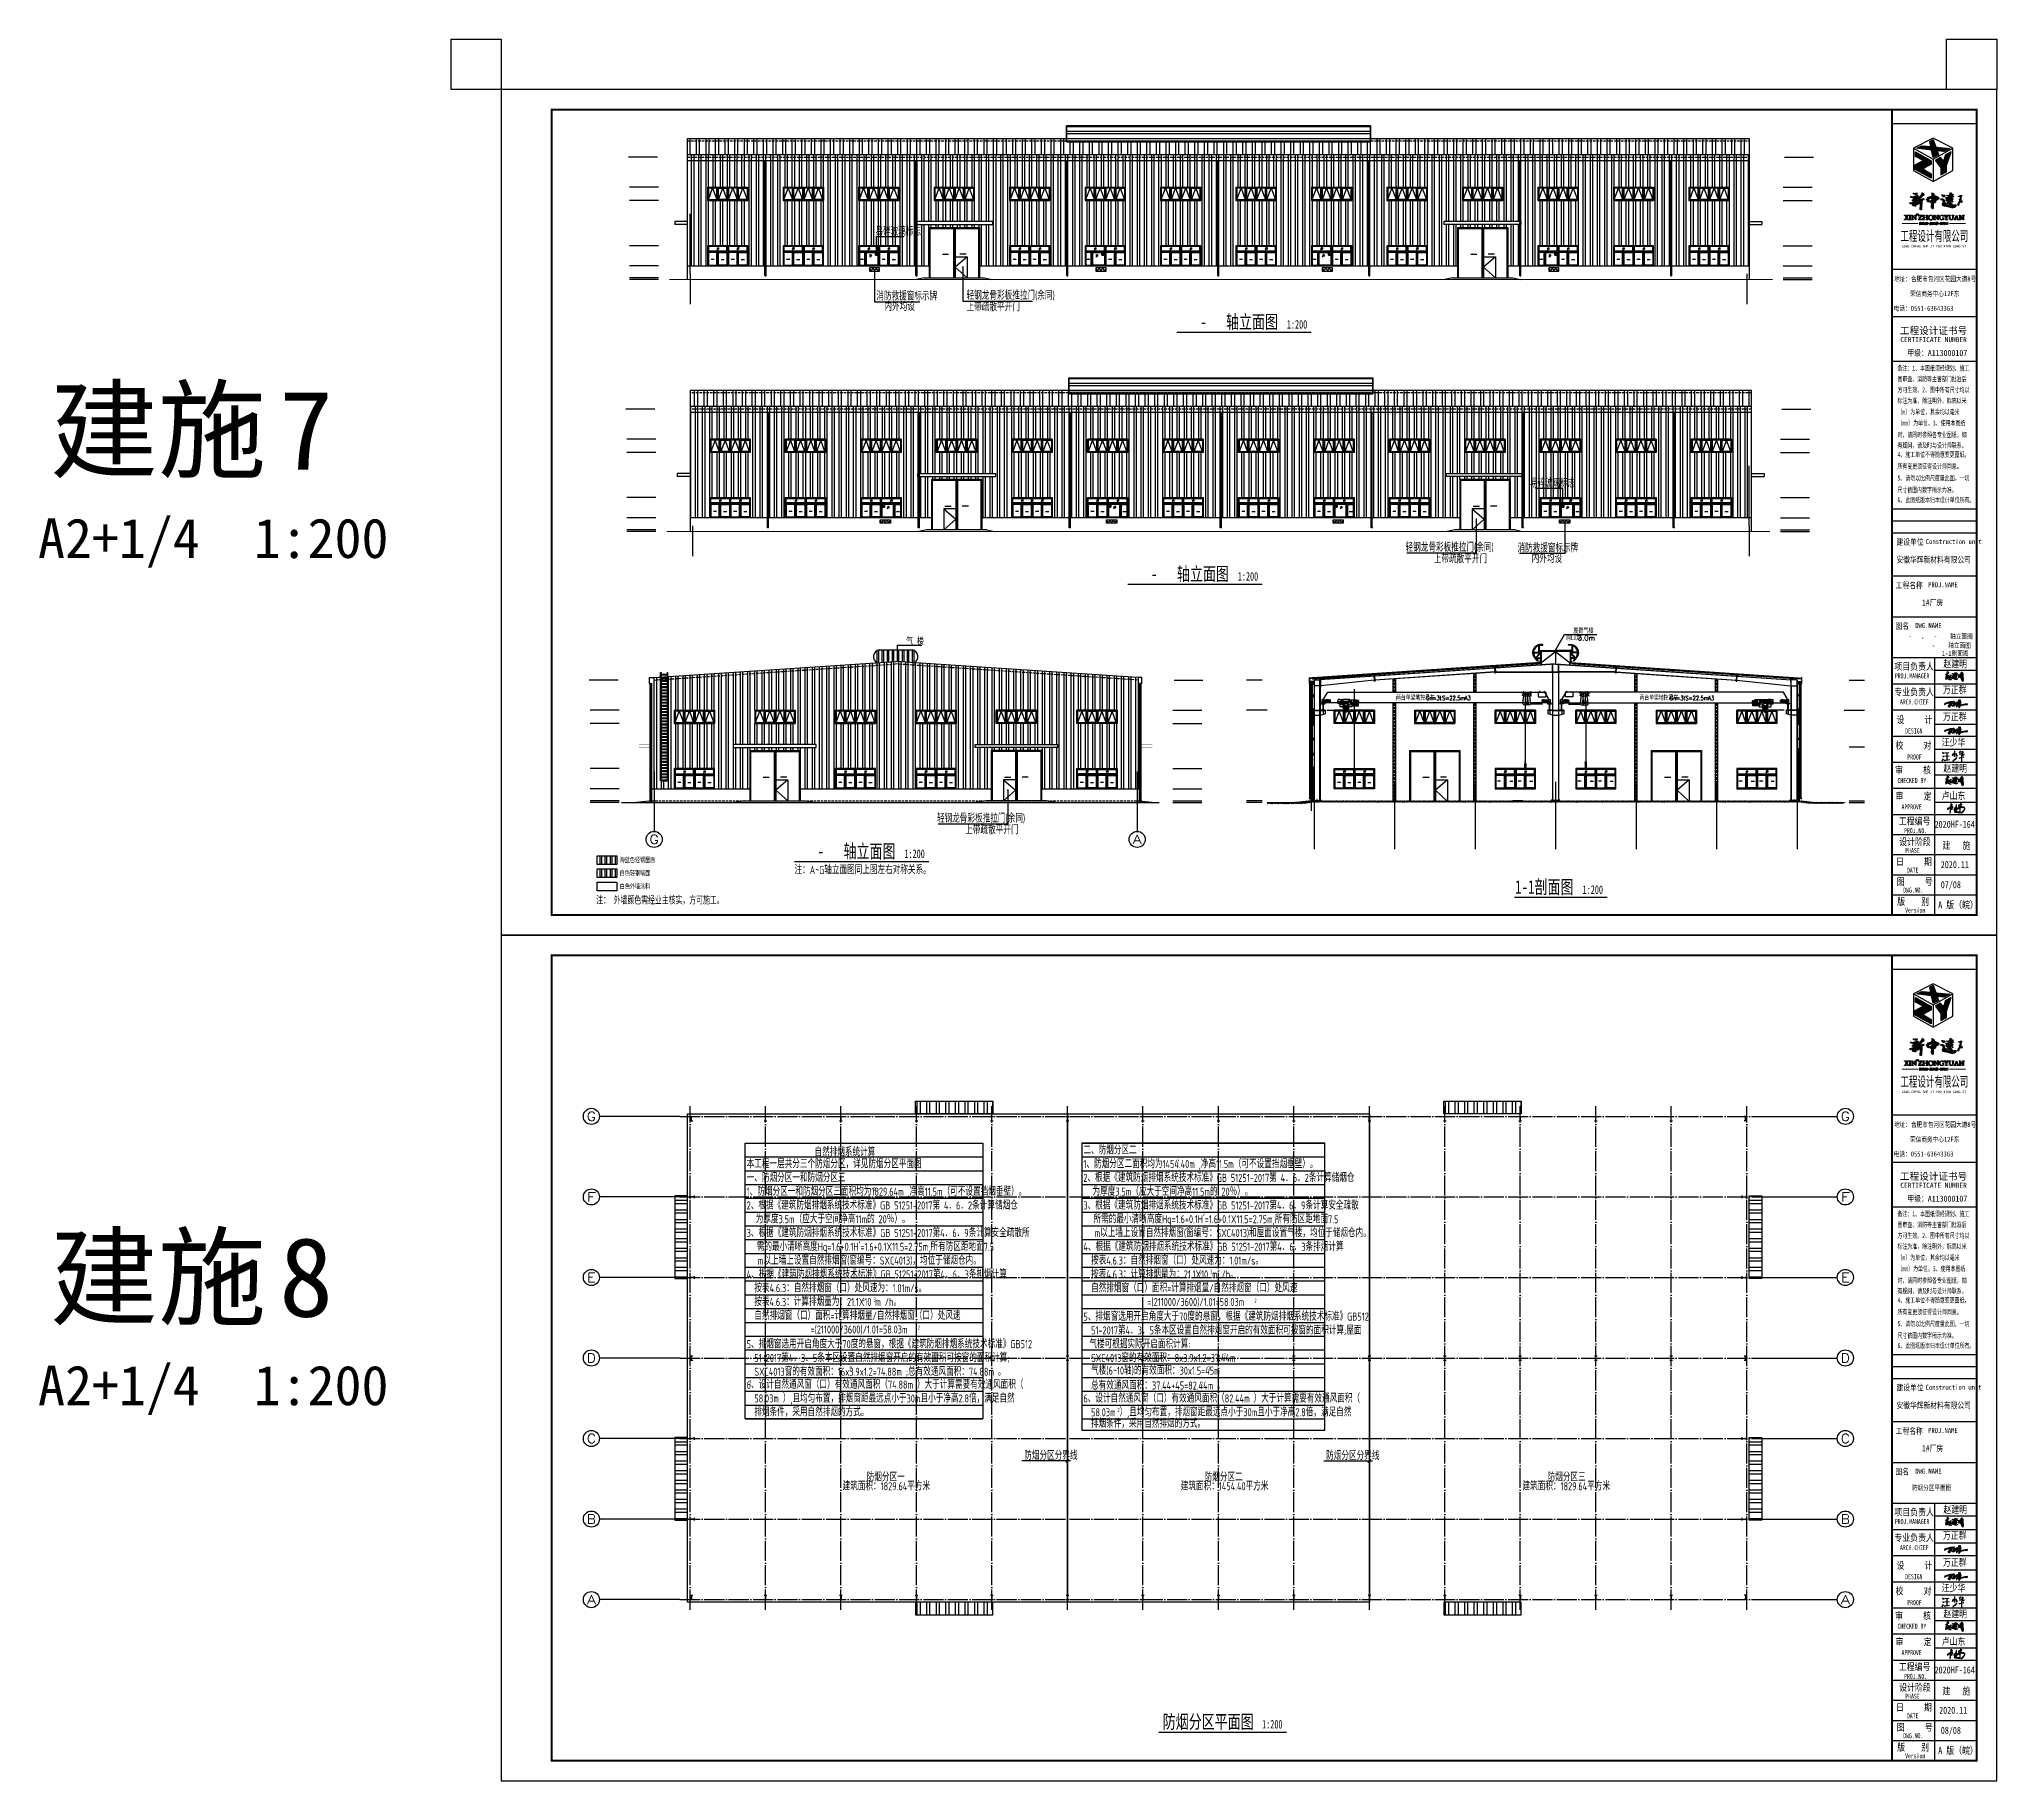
# Model space of a CAD drawing. Extents: x -266287 to 275962, y -324567 to 363765.
# Drawn here: x -266287 to -71765, y -324567 to -151567 of the extents above; entities that cross this region are included whole.
import ezdxf
from ezdxf.enums import TextEntityAlignment as Align

# ---------------------------------------------------------------- set-up
doc = ezdxf.new("R2010")
doc.units = 0
doc.header["$LTSCALE"] = 1000
for name, pattern in [('DASH', [0.35, 0.25, -0.1]), ('DOTE', [2.42, 2, -0.2, 0.02, -0.2]), ('LENGSHUI', [22, 20, -1, 0, -1])]:
    doc.linetypes.add(name, pattern=pattern)
doc.layers.get('0').update_dxf_attribs({"linetype": 'CONTINUOUS'})
for name, color, linetype in [('0-TK', 4, 'CONTINUOUS'), ('00签名', 7, 'LENGSHUI'), ('_TCH_MASK', 7, 'CONTINUOUS'), ('AXIS', 3, 'CONTINUOUS'), ('AXIS_TEXT', 7, 'CONTINUOUS'), ('DIM_ELEV', 3, 'CONTINUOUS'), ('DIM_LEAD', 3, 'CONTINUOUS'), ('DIM_SYMB', 3, 'CONTINUOUS'), ('DOTE', 1, 'DOTE'), ('E_WINDOW', 4, 'CONTINUOUS'), ('Elevation', 41, 'CONTINUOUS'), ('LAYER35', 1, 'CONTINUOUS'), ('PUB_HATCH', 8, 'CONTINUOUS'), ('PUB_TEXT', 7, 'CONTINUOUS'), ('PUB_TITLE', 4, 'CONTINUOUS'), ('ROOF', 140, 'CONTINUOUS'), ('TK1', 225, 'CONTINUOUS'), ('WALL', 9, 'CONTINUOUS'), ('WINDOW', 4, 'CONTINUOUS'), ('WINDOW_TEXT', 7, 'CONTINUOUS'), ('图层 1', 7, 'CONTINUOUS'), ('柱子', 3, 'CONTINUOUS')]:
    doc.layers.add(name, color=color, linetype=linetype)
doc.styles.add('-黑体', font='simhei.ttf', dxfattribs={"width": 0.8})
doc.styles.add('_TCH_AXIS', font='COMPLEX', dxfattribs={"bigfont": 'GBCBIG'})
doc.styles.add('_TCH_DIM', font='SIMPLEX', dxfattribs={"bigfont": 'GBCBIG'})
doc.styles.add('COMPLEX', font='COMPLEX')
doc.styles.add('ht', font='simhei.ttf')
doc.styles.get("Standard").update_dxf_attribs({"font": 'tssdeng.shx', "width": 0.7, "bigfont": 'hztxt.shx'})
doc.styles.add('TSSD_Norm', font='Tssdeng.shx', dxfattribs={"bigfont": 'hztxt.shx'})
doc.styles.add('TSSD_Num', font='Tssdeng.shx', dxfattribs={"width": 0.7, "bigfont": 'hztxt.shx'})
doc.styles.add('探索者', font='tssdeng.shx', dxfattribs={"width": 0.7, "bigfont": 'tssdchn.shx'})

msp = doc.modelspace()

# ---------------------------------------------------------------- texts
for s, height, style, width, p in [('工程设计有限公司', 1000, '-黑体', 0.6, (-81332.9202, -171612.20861)), ('地址：合肥市包河区花园大道8号', 500, '-黑体', 0.8, (-81983.02926, -175627.46291)), ('荣信商务中心12F东', 500, '-黑体', 0.8, (-80384.44865, -177090.34161)), ('电话：0551-63643363', 500, '-黑体', 0.8, (-82009.29329, -178548.03566)), ('CERTIFICATE NUMBER', 500, '-黑体', 0.9, (-81354.64938, -181659.95435)), ('甲级：A113000107', 600, '-黑体', 0.8, (-80640.60938, -183037.52566)), ('审     定', 700, '-黑体', 0.8, (-81826.67465, -227113.25985)), ('APPROVE', 500, '-黑体', 0.7, (-81233.03715, -228071.94857)), ('2020HF-164', 700, '-黑体', 0.8, (-77950.32454, -229903.85902, -0.28634)), ('建   施', 700, '-黑体', 0.8, (-77158.74663, -232002.81461)), ('2020.11', 700, '-黑体', 0.8, (-77334.62676, -233903.85902, -0.28634)), ('07/08', 700, '-黑体', 0.8, (-77334.30414, -235903.85902, -0.28634)), ('A 版（皖）', 700, '-黑体', 0.8, (-77590.86418, -237903.85902, -0.28634)), ('工程设计有限公司', 1000, '-黑体', 0.6, (-81332.9202, -255612.20861)), ('地址：合肥市包河区花园大道8号', 500, '-黑体', 0.8, (-81983.02926, -259627.46291)), ('荣信商务中心12F东', 500, '-黑体', 0.8, (-80384.44865, -261090.34161)), ('自然排烟系统计算', 800, 'TSSD_Norm', 0.7, (-189250.32521, -262528.83307)), ('二、防烟分区二', 800, 'TSSD_Norm', 0.7, (-162527.31386, -262333.83307)), ('电话：0551-63643363', 500, '-黑体', 0.8, (-82009.29329, -262548.03566)), ('本工程一层共分三个防烟分区，详见防烟分区平面图', 800, 'TSSD_Norm', 0.7, (-195986.82521, -263703.33307)), ('一、防烟分区一和防烟分区三', 800, 'TSSD_Norm', 0.7, (-195986.82521, -265072.83307)), ('1、防烟分区二面积均为1454.40m ,净高11.5m（可不设置挡烟垂壁）。', 800, 'TSSD_Norm', 0.7, (-162527.31386, -263703.33307)), ('2、根据《建筑防烟排烟系统技术标准》GB 51251-2017第 4．6．2条计算储烟仓', 800, 'TSSD_Norm', 0.7, (-162527.31386, -265072.83307)), ('2', 400, 'TSSD_Norm', 0.7, (-153266.88894, -263249.27553)), ('1、防烟分区一和防烟分区三面积均为1829.64m ,净高11.5m（可不设置挡烟垂壁）。', 800, 'TSSD_Norm', 0.7, (-195986.82521, -266442.33307)), ('2', 400, 'TSSD_Norm', 0.7, (-183389.4132, -265984.61534)), ('为厚度3.5m（应大于空间净高11.5m的 20％）。', 800, 'TSSD_Norm', 0.7, (-161622.31386, -266442.33307)), ('CERTIFICATE NUMBER', 500, '-黑体', 0.9, (-81354.64938, -265659.95435)), ('甲级：A113000107', 600, '-黑体', 0.8, (-80640.60938, -267037.52566)), ('2、根据《建筑防烟排烟系统技术标准》GB 51251-2017第 4．6．2条计算储烟仓', 800, 'TSSD_Norm', 0.7, (-195986.82521, -267811.83307)), ('为厚度3.5m（应大于空间净高11m的 20％）。', 800, 'TSSD_Norm', 0.7, (-195081.82521, -269181.33307)), ('3、根据《建筑防烟排烟系统技术标准》GB 51251-2017第4．6．9条计算安全疏散', 800, 'TSSD_Norm', 0.7, (-162527.31386, -267811.83307)), ("所需的最小清晰高度Hq=1.6+0.1H'=1.6+0.1X11.5=2.75m,所有防区距地面7.5", 800, 'TSSD_Norm', 0.7, (-161520.31386, -269181.33307)), ('3、根据《建筑防烟排烟系统技术标准》GB 51251-2017第4．6．9条计算安全疏散所', 800, 'TSSD_Norm', 0.7, (-195986.82521, -270550.83307)), ('m以上墙上设置自然排烟窗(窗编号：SXC4013)和屋面设置气楼，均位于储烟仓内。', 800, 'TSSD_Norm', 0.7, (-161420.81386, -270550.83307)), ("需的最小清晰高度Hq=1.6+0.1H'=1.6+0.1X11.5=2.75m,所有防区距地面7.5", 800, 'TSSD_Norm', 0.7, (-194979.82521, -271920.33307)), ('4、根据《建筑防烟排烟系统技术标准》GB 51251-2017第4．6．3条排烟计算', 800, 'TSSD_Norm', 0.7, (-162527.31386, -271920.33307)), ('4、根据《建筑防烟排烟系统技术标准》GB 51251-2017第4．6．3条排烟计算', 800, 'TSSD_Norm', 0.7, (-195986.82521, -274659.33307)), ('m以上墙上设置自然排烟窗(窗编号：SXC4013)，均位于储烟仓内。', 800, 'TSSD_Norm', 0.7, (-194880.32521, -273289.83307)), ('按表4.6.3：自然排烟窗（口）处风速为：1.01m/s。', 800, 'TSSD_Norm', 0.7, (-161766.31386, -273289.83307)), ('按表4.6.3：计算排烟量为：21.1X10 m /h。', 800, 'TSSD_Norm', 0.7, (-161766.31386, -274659.33307)), ('4', 400, 'TSSD_Norm', 0.7, (-151060.97348, -274282.71702)), ('3', 400, 'TSSD_Norm', 0.7, (-149932.08587, -274197.48373)), ('按表4.6.3：自然排烟窗（口）处风速为：1.01m/s。', 800, 'TSSD_Norm', 0.7, (-195225.82521, -276028.83307)), ('自然排烟窗（口）面积=计算排烟量/自然排烟窗（口）处风速', 800, 'TSSD_Norm', 0.7, (-161766.31386, -276028.83307)), ('按表4.6.3：计算排烟量为：21.1X10 m /h。', 800, 'TSSD_Norm', 0.7, (-195225.82521, -277398.33307)), ('自然排烟窗（口）面积=计算排烟量/自然排烟窗（口）处风速', 800, 'TSSD_Norm', 0.7, (-195225.82521, -278767.83307)), ('4', 400, 'TSSD_Norm', 0.7, (-184497.8485, -276968.28315)), ('3', 400, 'TSSD_Norm', 0.7, (-183381.38737, -276959.84714)), ('5、排烟窗选用开启角度大于70度的悬窗，根据《建筑防烟排烟系统技术标准》GB512', 800, 'TSSD_Norm', 0.7, (-162527.31386, -278852.83307)), ('=(211000/3600)/1.01=58.03m', 800, 'TSSD_Norm', 0.7, (-156179.81386, -277398.33307)), ('2', 400, 'TSSD_Norm', 0.7, (-145534.42658, -277067.50922)), ('=(211000/3600)/1.01=58.03m', 800, 'TSSD_Norm', 0.7, (-189639.32521, -280137.33307)), ('2', 400, 'TSSD_Norm', 0.7, (-178986.95923, -279762.45465)), ('51-2017第4．3．5条本区设置自然排烟窗开启的有效面积可按窗的面积计算;屋面', 800, 'TSSD_Norm', 0.7, (-161766.31386, -280222.33307)), ('5、排烟窗选用开启角度大于70度的悬窗，根据《建筑防烟排烟系统技术标准》GB512', 800, 'TSSD_Norm', 0.7, (-195986.82521, -281591.83307)), ('气楼可根据实际开启面积计算:', 800, 'TSSD_Norm', 0.7, (-161930.31386, -281591.83307)), ('SXC4013窗的有效面积：16x3.9x1.2=74.88m ;总有效通风面积：74.88m 。', 800, 'TSSD_Norm', 0.7, (-195225.82521, -284330.83307)), ('51-2017第4．3．5条本区设置自然排烟窗开启的有效面积可按窗的面积计算;', 800, 'TSSD_Norm', 0.7, (-195225.82521, -282961.33307)), ('2', 468.75, 'TSSD_Norm', 0.7, (-185784.08508, -283875.11003)), ('2', 468.75, 'TSSD_Norm', 0.7, (-184785.7993, -282605.5206)), ('2', 468.75, 'TSSD_Norm', 0.7, (-177129.20205, -282605.5206)), ('气楼(6~10轴)的有效面积：30x1.5=45m', 800, 'TSSD_Norm', 0.7, (-161766.31386, -284218.42534)), ('SXC4013窗的有效面积：8x3.9x1.2=37.44m', 800, 'TSSD_Norm', 0.7, (-161766.31386, -282961.33307)), ('2', 400, 'TSSD_Norm', 0.7, (-150144.31012, -283778.10513)), ('2', 400, 'TSSD_Norm', 0.7, (-148603.46469, -282492.70969)), ('6、设计自然通风窗（口）有效通风面积（74.88m ）大于计算需要有效通风面积（', 800, 'TSSD_Norm', 0.7, (-195986.82521, -285615.33307)), ('2', 468.75, 'TSSD_Norm', 0.7, (-195774.96022, -285246.51004)), ('总有效通风面积：37.44+45=82.44m 。', 800, 'TSSD_Norm', 0.7, (-161766.31386, -285700.33307)), ('2', 400, 'TSSD_Norm', 0.7, (-150867.04353, -285311.90566)), ('排烟条件，采用自然排烟的方式。', 800, 'TSSD_Norm', 0.7, (-195225.82521, -288354.33307)), ('58.03m ）,且均匀布置，排烟窗距最远点小于30m且小于净高2.8倍，满足自然', 800, 'TSSD_Norm', 0.7, (-195225.82521, -286984.83307)), ('6、设计自然通风窗（口）有效通风面积（82.44m ）大于计算需要有效通风面积（', 800, 'TSSD_Norm', 0.7, (-162527.31386, -286984.83307)), ('58.03m ）,且均匀布置，排烟窗距最远点小于30m且小于净高2.8倍，满足自然', 800, 'TSSD_Norm', 0.7, (-161766.31386, -288354.33307)), ('2', 400, 'TSSD_Norm', 0.7, (-159145.65836, -287926.04386)), ('2', 400, 'TSSD_Norm', 0.7, (-149474.08341, -286517.42853)), ('排烟条件，采用自然排烟的方式。', 800, 'TSSD_Norm', 0.7, (-161772.20468, -289488.50739)), ('防烟分区分界线', 800, 'TSSD_Norm', 0.7, (-168404.1361, -292673.74123)), ('防烟分区分界线', 800, 'TSSD_Norm', 0.7, (-138407.9377, -292685.14603)), ('建筑面积：1829.64平方米', 800, 'TSSD_Norm', 0.7, (-186456.36004, -295703.9188)), ('防烟分区一', 800, 'TSSD_Norm', 0.7, (-184054.06008, -294819.4188)), ('建筑面积：1454.40平方米', 800, 'TSSD_Norm', 0.7, (-152852.25365, -295703.9188)), ('防烟分区二', 800, 'TSSD_Norm', 0.7, (-150481.19127, -294819.4188)), ('建筑面积：1829.64平方米', 800, 'TSSD_Norm', 0.7, (-118896.98936, -295703.9188)), ('防烟分区三', 800, 'TSSD_Norm', 0.7, (-116405.79145, -294819.4188)), ('审     定', 700, '-黑体', 0.8, (-81826.67465, -311113.25985)), ('APPROVE', 500, '-黑体', 0.7, (-81233.03715, -312071.94857)), ('2020HF-164', 700, '-黑体', 0.8, (-77950.32454, -313903.85902, -0.28634)), ('建   施', 700, '-黑体', 0.8, (-77158.74663, -316002.81461)), ('2020.11', 700, '-黑体', 0.8, (-77497.02216, -317903.85902, -0.28634)), ('08/08', 700, '-黑体', 0.8, (-77334.30414, -319903.85902, -0.28634)), ('A 版（皖）', 700, '-黑体', 0.8, (-77590.86418, -321903.85902, -0.28634))]:
    msp.add_text(s, height=height, dxfattribs=dict(style=style, width=width)).set_placement(p)
at = {"style": '-黑体'}
for s, height, p in [(' GONG CHENG SHE JI YOU XIAN GONG SI ', 240, (-81390.12967, -172254.00109)), ('工程设计证书号', 700, (-81390.2918, -180870.43354)), (' GONG CHENG SHE JI YOU XIAN GONG SI ', 240, (-81390.12967, -256254.00109)), ('工程设计证书号', 700, (-81390.2918, -264870.43354))]:
    msp.add_text(s, height=height, dxfattribs=at).set_placement(p)
for s, height, width, p in [('备注：1、本图纸须经规划、施工', 500, 0.7, (-81635.0518, -184246.38892)), ('方可生效。2、图中所有尺寸均以', 500, 0.7, (-81635.0518, -186401.15703)), ('图审查、消防等主管部门批准后', 500, 0.7, (-81635.0518, -185323.77298)), ('标注为准，除注明外，标高以米', 500, 0.7, (-81635.0518, -187478.54109)), ('（m）为单位，其余均以毫米', 500, 0.7, (-81635.0518, -188587.53043)), ('时，请同时参照各专业图纸，如', 500, 0.7, (-81635.0518, -190861.09905)), ('（mm）为单位。3、使用本图纸', 500, 0.7, (-81635.0518, -189696.51976)), ('4、施工单位不得随意变更图纸，', 500, 0.7, (-81635.0518, -192821.99274)), ('有疑问，请及时与设计师联系。', 500, 0.7, (-81635.0518, -191904.42206)), ('所有变更须征得设计师同意。', 500, 0.7, (-81635.0518, -193991.53821)), ('尺寸依图内数字所示为准。', 500, 0.7, (-81635.0518, -196330.62916)), ('5、请勿以比例尺度量此图，一切', 500, 0.7, (-81635.0518, -195161.08369)), ('6、此图纸版本归本设计单位所有。', 500, 0.7, (-81635.0518, -197336.64434)), ('建设单位', 600, 0.8, (-81737.71679, -201507.61194)), ('Construction unit  ', 500, 0.8, (-78820.62583, -201469.92395)), ('安徽华辉新材料有限公司', 600, 0.8, (-81737.71679, -203268.82244)), ('工程名称', 600, 0.8, (-81811.89923, -205813.99986)), ('PROJ.NAME', 500, 0.8, (-78591.36505, -205758.00458)), ('1#厂房', 600, 0.8, (-79219.55026, -207523.05767)), ('图名', 600, 0.8, (-81840.38843, -209849.08967)), ('DWG.NAME', 500, 0.8, (-79870.24781, -209809.66901)), ('   -   、  -    轴立面图', 500, 0.8, (-81535.37349, -210880.95057)), ('    -    轴立面图', 500, 0.8, (-79534.06532, -211782.16966)), ('项目负责人', 700, 0.8, (-81943.52085, -213881.10225)), ('1-1剖面图', 500, 0.8, (-77236.99408, -212574.19365)), ('赵建明', 700, 0.8, (-77076.8507, -213621.19618, 0.28634)), ('PROJ.MANAGER', 500, 0.7, (-81895.52542, -214814.79555)), ('万正群', 700, 0.8, (-77119.86571, -216190.50918, 0.28634)), ('专业负责人', 700, 0.8, (-81943.52085, -216409.99067)), ('ARCH.CHIEF', 500, 0.7, (-81392.34357, -217399.54376)), ('设     计', 700, 0.8, (-81740.39434, -219167.34042)), ('万正群', 700, 0.8, (-77119.86571, -218871.29748, 0.28634)), ('校     对', 700, 0.8, (-81830.66959, -221714.78495)), ('DESIGN', 500, 0.7, (-80870.52504, -220287.23369)), ('汪少华', 700, 0.8, (-77247.02255, -221401.18551, 0.28634)), ('PROOF', 500, 0.7, (-80668.1462, -222869.19196)), ('赵建明', 700, 0.8, (-77076.8507, -223989.46065, 0.28634)), ('审     核', 700, 0.8, (-81874.43311, -224161.38914)), ('CHECKED BY', 500, 0.7, (-81634.38099, -225207.90841)), ('卢山东', 700, 0.8, (-77238.50458, -226711.29651, 0.28634)), ('工程编号', 700, 0.8, (-81502.34418, -229236.12783)), ('设计阶段', 700, 0.8, (-81472.1826, -231290.99898)), ('PROJ.NO.', 500, 0.7, (-80980.53518, -230188.63721)), ('日     期', 700, 0.8, (-81783.31119, -233264.87669, -0.28634)), ('PHASE', 500, 0.7, (-80860.87496, -232165.90994)), ('DATE', 500, 0.7, (-80699.93521, -234111.80841, -0.28634)), ('DWG.NO.', 500, 0.7, (-81073.73799, -236085.51172)), ('Version', 500, 0.7, (-80875.46151, -238085.57287, 0.28634)), ('备注：1、本图纸须经规划、施工', 500, 0.7, (-81635.0518, -268246.38892)), ('方可生效。2、图中所有尺寸均以', 500, 0.7, (-81635.0518, -270401.15703)), ('图审查、消防等主管部门批准后', 500, 0.7, (-81635.0518, -269323.77298)), ('标注为准，除注明外，标高以米', 500, 0.7, (-81635.0518, -271478.54109)), ('（m）为单位，其余均以毫米', 500, 0.7, (-81635.0518, -272587.53043)), ('（mm）为单位。3、使用本图纸', 500, 0.7, (-81635.0518, -273696.51976)), ('有疑问，请及时与设计师联系。', 500, 0.7, (-81635.0518, -275904.42206)), ('时，请同时参照各专业图纸，如', 500, 0.7, (-81635.0518, -274861.09905)), ('所有变更须征得设计师同意。', 500, 0.7, (-81635.0518, -277991.53821)), ('4、施工单位不得随意变更图纸，', 500, 0.7, (-81635.0518, -276821.99274)), ('尺寸依图内数字所示为准。', 500, 0.7, (-81635.0518, -280330.62916)), ('5、请勿以比例尺度量此图，一切', 500, 0.7, (-81635.0518, -279161.08369)), ('6、此图纸版本归本设计单位所有。', 500, 0.7, (-81635.0518, -281336.64434)), ('建设单位', 600, 0.8, (-81737.71679, -285507.61194)), ('Construction unit  ', 500, 0.8, (-78840.19187, -285469.92395)), ('安徽华辉新材料有限公司', 600, 0.8, (-81737.71679, -287268.82244)), ('工程名称', 600, 0.8, (-81811.89923, -289813.99986)), ('PROJ.NAME', 500, 0.8, (-78591.36505, -289758.00458)), ('1#厂房', 600, 0.8, (-79219.55026, -291523.05767)), ('图名', 600, 0.8, (-81840.38843, -293849.08967)), ('DWG.NAME', 500, 0.8, (-79870.24781, -293809.66901)), ('防烟分区平面图', 500, 0.8, (-80214.12711, -295447.4364)), ('项目负责人', 700, 0.8, (-81943.52085, -297881.10225)), ('赵建明', 700, 0.8, (-77076.8507, -297621.19618, 0.28634)), ('PROJ.MANAGER', 500, 0.7, (-81895.52542, -298814.79555)), ('专业负责人', 700, 0.8, (-81943.52085, -300409.99067)), ('ARCH.CHIEF', 500, 0.7, (-81392.34357, -301399.54376)), ('万正群', 700, 0.8, (-77119.86571, -300190.50918, 0.28634)), ('设     计', 700, 0.8, (-81740.39434, -303167.34042)), ('万正群', 700, 0.8, (-77119.86571, -302871.29748, 0.28634)), ('校     对', 700, 0.8, (-81830.66959, -305714.78495)), ('DESIGN', 500, 0.7, (-80870.52504, -304287.23369)), ('汪少华', 700, 0.8, (-77247.02255, -305401.18551, 0.28634)), ('PROOF', 500, 0.7, (-80668.1462, -306869.19196)), ('审     核', 700, 0.8, (-81874.43311, -308161.38914)), ('CHECKED BY', 500, 0.7, (-81634.38099, -309207.90841)), ('赵建明', 700, 0.8, (-77076.8507, -307989.46065, 0.28634)), ('卢山东', 700, 0.8, (-77238.50458, -310711.29651, 0.28634)), ('工程编号', 700, 0.8, (-81502.34418, -313236.12783)), ('设计阶段', 700, 0.8, (-81472.1826, -315290.99898)), ('PROJ.NO.', 500, 0.7, (-80980.53518, -314188.63721)), ('日     期', 700, 0.8, (-81783.31119, -317264.87669, -0.28634)), ('PHASE', 500, 0.7, (-80860.87496, -316165.90994)), ('DATE', 500, 0.7, (-80699.93521, -318111.80841, -0.28634)), ('DWG.NO.', 500, 0.7, (-81073.73799, -320085.51172)), ('Version', 500, 0.7, (-80875.46151, -322085.57287, 0.28634))]:
    msp.add_text(s, height=height, dxfattribs=dict(at, width=width)).set_placement(p, align=Align.MIDDLE_LEFT)
at = {"style": '-黑体', "width": 0.8}
for s, p in [('图     号', (-79918.98715, -235243.40562)), ('版    别', (-80083.27499, -237228.16047, 0.28634)), ('图     号', (-79918.98715, -319243.40562)), ('版    别', (-80083.27499, -321228.16047, 0.28634))]:
    msp.add_text(s, height=700, dxfattribs=at).set_placement(p, align=Align.MIDDLE_CENTER)
at = {"layer": 'AXIS_TEXT', "style": '_TCH_AXIS', "width": 1.166667}
for s, p, p2 in [('G', (-205634.43131, -231507.56457), (-204729.33463, -231507.56457)), ('A', (-157634.43131, -231507.56457), (-156729.33463, -231507.56457))]:
    msp.add_text(s, height=905.09668, dxfattribs=at).set_placement(p, p2, align=Align.FIT)
at = {"layer": 'PUB_TEXT'}
for s, height, style, width, p in [('   -   轴立面图', 1350.3546099, '-黑体', 0.7, (-152855.05299, -180321.19973)), ('1:200', 850, '-黑体', 0.7, (-142309.14994, -180321.19973)), ('   -   轴立面图', 1350.3546099, '-黑体', 0.7, (-157732.64354, -205350.31885)), ('1:200', 850, '-黑体', 0.7, (-147186.74049, -205350.31885)), ('Gn=3t', 425, '_TCH_DIM', 0.705882, (-128478.44438, -217232.93844)), ('S=22.5m', 425, '_TCH_DIM', 0.705882, (-126879.33867, -217232.93844)), ('A3', 425, '_TCH_DIM', 0.705882, (-124645.24478, -217232.93844)), ('Gn=3t', 425, '_TCH_DIM', 0.705882, (-104261.76621, -217232.93844)), ('S=22.5m', 425, '_TCH_DIM', 0.705882, (-102708.52407, -217232.93844)), ('A3', 425, '_TCH_DIM', 0.705882, (-100457.15175, -217232.93844)), ('   -   轴立面图', 1350.3546099, '-黑体', 0.7, (-190859.80048, -232904.79309)), ('1:200', 850, '-黑体', 0.7, (-180313.89742, -232904.79309)), ('   1-1剖面图', 1350.35461, '-黑体', 0.7, (-121559.38738, -236448.90062)), ('注： 外墙颜色需经业主核实，方可施工。', 749.998125, '探索者', 0.7, (-210933.15001, -237506.14949)), ('1:200', 850, '-黑体', 0.7, (-112922.78732, -236468.81206)), ('防烟分区平面图', 1350.35461, '-黑体', 0.7, (-154641.47863, -319367.68851)), ('1:200', 850, '-黑体', 0.7, (-144767.59395, -319367.68851))]:
    msp.add_text(s, height=height, dxfattribs=dict(at, style=style, width=width)).set_placement(p)
at = {"layer": 'PUB_TEXT', "style": '_TCH_DIM'}
for s, height, p in [('屋脊气楼', 500, (-113847.03394, -210585.44348)), ('洞口宽', 500, (-114597.5168, -211257.4923)), ('3.0m', 500, (-113397.36787, -211297.07374)), ('两台单梁地控吊车', 482.269504, (-131466.66042, -217232.93844)), ('两台单梁地控吊车', 482.269504, (-107278.33011, -217232.93844))]:
    msp.add_text(s, height=height, dxfattribs=at).set_placement(p)
at = {"layer": 'PUB_TEXT', "width": 0.8}
msp.add_text('气 楼', height=645.12, dxfattribs=at).set_placement((-179260.35136, -211703.64257), align=Align.CENTER)
at = {"layer": 'PUB_TITLE', "style": 'ht'}
for s, height, p in [('建施', 7875, (-265216.21261, -194313.95734)), ('7', 7875, (-242436.55159, -194313.95734)), ('A2+1/4  1:200', 3937.5, (-266399.50157, -203105.99013)), ('建施', 7875, (-265216.21261, -278461.55056)), ('8', 7875, (-242436.55159, -278461.55056)), ('A2+1/4  1:200', 3937.5, (-266399.50157, -287253.58334))]:
    msp.add_text(s, height=height, dxfattribs=at).set_placement(p)
at = {"layer": 'TK1', "color": 1, "style": 'ht', "width": 0.75}
for s, p in [('海蓝色轻钢屋面', (-208597.31691, -233314.31533)), ('白色轻钢墙面', (-208597.31691, -234626.55594)), ('白色外墙涂料', (-208597.31691, -235943.44254))]:
    msp.add_text(s, height=479.998799, dxfattribs=at).set_placement(p)
at = {"layer": 'WINDOW_TEXT', "style": 'TSSD_Num', "width": 0.7}
for s, p in [('易碎玻璃标志', (-183189.61235, -171070.41544)), ('消防救援窗标示牌', (-183102.39006, -177507.68233)), ('轻钢龙骨彩板推拉门(余同)', (-174133.59279, -177435.91213)), ('内外均设', (-182295.42794, -178547.29156)), ('上带疏散平开门', (-174133.59279, -178582.1838)), ('易碎玻璃标志', (-118174.99491, -196099.53456)), ('轻钢龙骨彩板推拉门(余同)', (-130518.59775, -202465.03124)), ('消防救援窗标示牌', (-119399.855, -202536.80144)), ('上带疏散平开门', (-127711.64439, -203611.30291)), ('内外均设', (-117984.45491, -203576.41067)), ('轻钢龙骨彩板推拉门(余同)', (-177074.30641, -229383.19925)), ('上带疏散平开门', (-174267.35305, -230529.47092)), ('注：A~G轴立面图同上图左右对称关系。', (-191235.50759, -234492.90316))]:
    msp.add_text(s, height=800, dxfattribs=at).set_placement(p)

# ---------------------------------------------------------------- blocks, each defined once
blk = doc.blocks.new('A$C41BB26E9')
for p, q in [((0, 95), (95, 235)), ((0, 89), (78, 211)), ((3, 91), (81, 213)), ((5, 95), (83, 216)), ((8, 656), (61, 616)), ((12, 658), (64, 618)), ((14, 661), (66, 622)), ((18, 431), (54, 402)), ((21, 433), (57, 404)), ((23, 437), (59, 407)), ((54, 402), (69, 350)), ((57, 404), (72, 352)), ((58, 180), (74, 205)), ((59, 407), (74, 355)), ((61, 616), (65, 591)), ((62, 182), (77, 207)), ((64, 618), (68, 593)), ((64, 186), (79, 210)), ((65, 591), (76, 558)), ((66, 622), (70, 596)), ((68, 593), (79, 560)), ((70, 596), (81, 564)), ((123, 142), (475, 189)), ((126, 143), (479, 190)), ((131, 134), (483, 181)), ((134, 135), (486, 182)), ((150, 410), (448, 432)), ((153, 411), (451, 433)), ((156, 405), (454, 427)), ((158, 630), (432, 651)), ((159, 406), (457, 428)), ((162, 632), (436, 652)), ((166, 623), (440, 643)), ((169, 624), (443, 644)), ((301, 641), (293, 177)), ((304, 642), (296, 178)), ((309, 633), (301, 169)), ((312, 635), (304, 171)), ((702, 532), (653, 398)), ((707, 537), (658, 403)), ((713, 542), (665, 408)), ((828, 187), (687, 68)), ((833, 192), (692, 73)), ((839, 197), (699, 78)), ((748, 590), (702, 532)), ((753, 595), (707, 537)), ((760, 600), (713, 542)), ((783, 753), (803, 727)), ((787, 758), (808, 733)), ((794, 763), (814, 738)), ((803, 727), (803, 362)), ((808, 733), (808, 367)), ((814, 738), (814, 372)), ((896, 257), (828, 187)), ((901, 262), (833, 192)), ((907, 267), (839, 197)), ((870, 591), (935, 466)), ((874, 596), (940, 471)), ((881, 601), (947, 476)), ((926, 312), (896, 257)), ((931, 317), (901, 262)), ((938, 323), (907, 267)), ((935, 466), (935, 377)), ((940, 471), (940, 382)), ((947, 476), (947, 387)), ((1145, 670), (1101, 635)), ((1149, 675), (1105, 640)), ((1106, 284), (1400, 355)), ((1111, 289), (1405, 360)), ((1156, 680), (1112, 645)), ((1118, 294), (1411, 365)), ((1167, 703), (1145, 670)), ((1145, 670), (1145, 472)), ((1172, 708), (1149, 675)), ((1150, 675), (1150, 477)), ((1179, 713), (1156, 680)), ((1156, 680), (1156, 482)), ((1167, 743), (1167, 703)), ((1172, 748), (1172, 708)), ((1179, 753), (1179, 713)), ((1274, 544), (1250, 531)), ((1252, 453), (1252, 0)), ((1279, 549), (1255, 536)), ((1256, 458), (1257, 5)), ((1285, 554), (1262, 541)), ((1263, 463), (1264, 10)), ((1317, 580), (1274, 544)), ((1322, 585), (1279, 549)), ((1291, 621), (1285, 563)), ((1329, 591), (1285, 554)), ((1285, 563), (1302, 492)), ((1290, 732), (1292, 663)), ((1296, 626), (1290, 568)), ((1290, 568), (1307, 498)), ((1292, 663), (1291, 621)), ((1295, 737), (1296, 668)), ((1296, 668), (1296, 626)), ((1302, 631), (1296, 574)), ((1296, 574), (1313, 503)), ((1302, 743), (1303, 673)), ((1303, 673), (1302, 631)), ((1302, 492), (1343, 473)), ((1307, 498), (1347, 478)), ((1313, 503), (1354, 483)), ((1331, 615), (1317, 580)), ((1335, 620), (1322, 585)), ((1342, 625), (1329, 591)), ((1343, 670), (1331, 615)), ((1348, 675), (1335, 620)), ((1355, 680), (1342, 625)), ((1345, 710), (1343, 670)), ((1343, 473), (1422, 505)), ((1347, 478), (1426, 510)), ((1350, 715), (1348, 675)), ((1354, 483), (1433, 515)), ((1357, 720), (1355, 680)), ((1422, 505), (1427, 546)), ((1426, 510), (1431, 551)), ((1433, 515), (1438, 556))]:
    blk.add_line(p, q)
blk = doc.blocks.new('WZQ')
h = blk.add_hatch(color=256)
h.paths.add_polyline_path([(11296, 18321), (11272, 18339), (11273, 18447), (11289, 18516), (11289, 18568), (11289, 18629), (11283, 18671), (11257, 18685), (11245, 18715), (11245, 18745), (11261, 18767), (11293, 18771), (11349, 18773), (11435, 18791), (11561, 18811), (11689, 18819), (11822, 18829), (11930, 18849), (11992, 18879), (12014, 18944), (12003, 18996), (11994, 19030), (11983, 19051), (11962, 19062), (11912, 19056), (11892, 19049), (11839, 19041), (11790, 19023), (11759, 19017), (11723, 19015), (11670, 19005), (11608, 18994), (11569, 18986), (11530, 18975), (11443, 18958), (11427, 18954), (11386, 18954), (11295, 18936), (11271, 18932), (11185, 18915), (11086, 18898), (11047, 18882), (10977, 18871), (10907, 18860), (10823, 18851), (10717, 18827), (10661, 18801), (10599, 18795), (10557, 18778), (10531, 18769), (10455, 18748), (10386, 18735), (10352, 18727), (10220, 18723), (10188, 18691), (10156, 18687), (9976, 18643), (9864, 18619), (9744, 18595), (9543, 18527), (9327, 18471), (9251, 18447), (9179, 18423), (9047, 18387), (8903, 18335), (8771, 18279), (8682, 18243), (8370, 18105), (8273, 18069), (8111, 18040), (7978, 17955), (7864, 17931), (7723, 17875), (7642, 17846), (7553, 17814), (7488, 17778), (7415, 17729), (7371, 17693), (7294, 17664), (7270, 17604), (7261, 17577), (7268, 17542), (7284, 17516), (7295, 17492), (7317, 17467), (7344, 17448), (7412, 17404), (7468, 17395), (7523, 17404), (7639, 17467), (7711, 17515), (7749, 17540), (7826, 17577), (7867, 17620), (7928, 17657), (8002, 17721), (8056, 17762), (8120, 17791), (8204, 17834), (8280, 17872), (8357, 17917), (8417, 17939), (8546, 17985), (8611, 18021), (8657, 18044), (8765, 18093), (8838, 18128), (8916, 18142), (8992, 18171), (9068, 18202), (9170, 18233), (9246, 18258), (9412, 18333), (9471, 18351), (9562, 18372), (9615, 18385), (9669, 18400), (9745, 18435), (9826, 18448), (9865, 18458), (10017, 18479), (10065, 18496), (10130, 18494), (10162, 18519), (10205, 18535), (10244, 18535), (10340, 18562), (10358, 18568), (10396, 18495), (10411, 18465), (10442, 18423), (10466, 18393), (10478, 18371), (10502, 18345), (10536, 18325), (10589, 18304), (10605, 18299), (10649, 18293), (10668, 18293), (10651, 18221), (10645, 18183), (10633, 18146), (10626, 18118), (10614, 18091), (10602, 18059), (10580, 18011), (10567, 17978), (10536, 17911), (10520, 17864), (10465, 17722), (10431, 17648), (10412, 17581), (10393, 17533), (10372, 17496), (10348, 17421), (10345, 17344), (10340, 17312), (10308, 17253), (10284, 17179), (10249, 17128), (10200, 17049), (10167, 16978), (10134, 16936), (10110, 16894), (10077, 16833), (10049, 16786), (9941, 16654), (9842, 16560), (9753, 16419), (9701, 16330), (9654, 16269), (9645, 16208), (9631, 16147), (9734, 16053), (9800, 16010), (9838, 16034), (9870, 16085), (9936, 16123), (10016, 16203), (10059, 16236), (10124, 16259), (10162, 16259), (10186, 16175), (10214, 16081), (10251, 15996), (10280, 15944), (10331, 15869), (10360, 15836), (10435, 15836), (10468, 15818), (10538, 15808), (10703, 15850), (10778, 15897), (10844, 15959), (10938, 16085), (11065, 16189), (11098, 16236), (11145, 16306), (11173, 16363), (11249, 16476), (11291, 16518), (11385, 16659), (11498, 16837), (11559, 16974), (11620, 17195), (11649, 17275), (11672, 17472), (11672, 17557), (11658, 17674), (11634, 17773), (11611, 17886), (11987, 18332), (11987, 18389), (11926, 18389), (11893, 18337), (11762, 18201), (11710, 18130), (11639, 18069), (11573, 18013), (11545, 18039), (11507, 18108), (11485, 18141), (11430, 18202), (11388, 18251), (11355, 18271), (11309, 18304)])
h.paths.add_polyline_path([(10874, 18586), (10854, 18607), (10839, 18647), (10829, 18673), (10863, 18686), (10905, 18691), (10937, 18667), (10935, 18637), (10927, 18614), (10918, 18593)], flags=16)
h.paths.add_polyline_path([(11115, 18044), (11200, 18096), (11284, 18103), (11327, 18035), (11379, 17934), (11401, 17891), (11405, 17862), (11395, 17810), (11320, 17712), (11255, 17657), (11203, 17576), (11037, 17419), (10998, 17354), (10861, 17211), (10724, 17078), (10665, 17003), (10643, 16974), (10509, 16843), (10444, 16762), (10366, 16687), (10340, 16677), (10324, 16688), (10327, 16707), (10330, 16785), (10362, 16866), (10388, 16928), (10408, 16990), (10454, 17071), (10483, 17153), (10584, 17306), (10626, 17403), (10708, 17472), (10760, 17559), (10812, 17647), (10844, 17664), (10962, 17804), (11063, 17976)], flags=16)
h.paths.add_polyline_path([(11421, 17667), (11439, 17667), (11472, 17601), (11498, 17479), (11491, 17331), (11428, 17110), (11391, 16984), (11299, 16793), (11195, 16623), (11129, 16527), (11051, 16390), (10955, 16317), (10867, 16210), (10701, 16110), (10597, 16040), (10497, 16010), (10427, 16051), (10412, 16103), (10398, 16158), (10350, 16235), (10335, 16306), (10298, 16365), (10346, 16424), (10409, 16516), (10520, 16630), (10612, 16730), (10719, 16852), (10833, 16988), (10926, 17091), (10992, 17147), (11018, 17206), (11133, 17287), (11166, 17372), (11225, 17431), (11273, 17505), (11358, 17586)], flags=16)
h.paths.add_polyline_path([(12180, 17834), (12190, 17952), (12226, 18065), (12244, 18165), (12216, 18281), (12211, 18280), (12111, 18244), (12053, 18136), (12028, 18032), (12028, 17895), (11995, 17812), (11985, 17647), (11954, 17431), (11954, 17318), (11976, 17205), (11995, 17028), (12026, 16806), (12149, 16684), (12235, 16589), (12321, 16525), (12475, 16453), (12602, 16425), (12752, 16412), (12919, 16407), (13006, 16389), (13214, 16425), (13350, 16453), (13454, 16471), (13668, 16525), (13781, 16552), (13926, 16593), (14116, 16693), (14311, 16756), (14425, 16824), (14534, 16915), (14511, 17005), (14398, 17123), (14275, 17232), (14148, 17354), (14080, 17418), (13989, 17486), (13921, 17544), (13813, 17608), (13754, 17608), (13835, 17708), (13985, 17775), (14062, 17839), (14184, 17875), (14348, 17943), (14547, 17952), (14656, 17961), (14724, 17961), (14701, 17902), (14656, 17866), (14606, 17825), (14574, 17771), (14497, 17708), (14484, 17640), (14547, 17581), (14620, 17544), (14683, 17626), (14815, 17717), (14846, 17780), (14887, 17875), (14892, 17961), (14774, 18088), (14715, 18165), (14629, 18188), (14420, 18129), (14252, 18061), (14180, 18043), (13953, 17957), (13872, 17911), (13613, 17852), (13522, 17816), (13445, 17830), (13323, 17862), (13182, 17948), (13124, 18047), (13001, 18097), (12910, 18097), (12897, 18043), (12897, 17948), (12938, 17839), (12974, 17744), (13078, 17703), (13151, 17703), (13223, 17717), (13287, 17712), (13386, 17698), (13495, 17712), (13577, 17708), (13645, 17703), (13677, 17658), (13699, 17558), (13790, 17490), (13876, 17372), (13953, 17268), (14026, 17223), (14107, 17155), (14180, 17110), (14230, 17064), (14284, 16983), (14293, 16915), (14275, 16874), (14062, 16833), (13931, 16801), (13858, 16801), (13677, 16752), (13318, 16652), (13133, 16598), (13051, 16575), (12960, 16543), (12833, 16530), (12752, 16521), (12670, 16589), (12579, 16675), (12471, 16724), (12366, 16811), (12316, 16865), (12212, 17010), (12194, 17046), (12108, 17200), (12094, 17313), (12112, 17467), (12112, 17649), (12144, 17735)])
h.paths.add_polyline_path([(13906, 19102), (13861, 19120), (13760, 19117), (13689, 19138), (13596, 19167), (13519, 19164), (13457, 19161), (13252, 19173), (13165, 19164), (13028, 19141), (12945, 19141), (12853, 19129), (12722, 19126), (12594, 19126), (12529, 19114), (12484, 19099), (12428, 19093), (12359, 19093), (12312, 19079), (12273, 19062), (12290, 18957), (12317, 18896), (12417, 18896), (12484, 18940), (12528, 18962), (12583, 18974), (12667, 19001), (12750, 19001), (12844, 18968), (12966, 18974), (13127, 18974), (13282, 18974), (13476, 18968), (13598, 18968), (13642, 18907), (13670, 18785), (13675, 18691), (13675, 18658), (13682, 18631), (13735, 18667), (13771, 18714), (13795, 18799), (13850, 18852), (13870, 18906), (13882, 19001)])
h.paths.add_polyline_path([(16098, 18038), (16129, 18100), (16150, 18163), (16197, 18303), (16266, 18420), (16256, 18554), (16209, 18671), (16092, 18741), (15931, 18781), (15780, 18771), (15606, 18741), (15495, 18714), (15408, 18694), (15328, 18678), (15247, 18651), (15013, 18580), (14949, 18510), (14852, 18426), (14758, 18346), (14721, 18314), (14717, 18259), (14747, 18229), (14824, 18211), (14884, 18250), (15017, 18293), (15112, 18357), (15202, 18391), (15322, 18469), (15579, 18550), (15656, 18571), (15836, 18576), (15939, 18576), (16051, 18597), (16137, 18567), (16137, 18430), (16094, 18323), (16051, 18156), (15991, 18070), (15939, 18061), (15927, 18134), (15961, 18199), (15978, 18233), (15918, 18314), (15832, 18361), (15742, 18396), (15661, 18374), (15562, 18306), (15519, 18233), (15463, 18113), (15429, 18040), (15377, 17907), (15309, 17779), (15253, 17581), (15232, 17414), (15296, 17213), (15360, 17149), (15450, 17157), (15455, 17114), (15371, 16861), (15356, 16740), (15288, 16589), (15273, 16498), (15227, 16362), (15167, 16203), (15159, 16143), (15106, 16022), (15076, 15871), (15121, 15788), (15250, 15735), (15295, 15818), (15348, 15946), (15371, 16067), (15424, 16234), (15484, 16385), (15560, 16521), (15613, 16627), (15651, 16717), (15711, 16808), (15764, 16838), (15832, 16672), (15870, 16566), (15923, 16453), (16044, 16438), (16089, 16559), (16173, 16732), (16195, 16838), (16271, 17080), (16347, 17080), (16347, 16967), (16339, 16740), (16339, 16619), (16347, 16460), (16452, 16460), (16543, 16483), (16558, 16717), (16558, 16853), (16566, 16929), (16634, 17057), (16672, 17216), (16672, 17299), (16672, 17495), (16725, 17601), (16747, 17745), (16760, 17911), (16769, 18101), (16769, 18261), (16799, 18368), (16803, 18475), (16803, 18572), (16833, 18669), (16818, 18752), (16828, 18927), (16927, 18921), (17067, 18761), (17147, 18621), (17214, 18535), (17257, 18437), (17300, 18370), (17317, 18350), (17317, 18321), (17291, 18255), (17187, 18107), (17111, 18028), (17039, 17854), (16936, 17648), (16881, 17489), (16802, 17216), (16737, 16974), (16706, 16876), (16718, 16832), (16701, 16760), (16690, 16659), (16667, 16570), (16651, 16448), (16645, 16342), (16634, 16237), (16612, 16053), (16606, 15870), (16595, 15736), (16595, 15597), (16601, 15541), (16651, 15469), (16701, 15380), (16745, 15313), (16807, 15219), (16896, 15191), (16985, 15202), (17035, 15241), (17118, 15297), (17180, 15375), (17230, 15491), (17252, 15536), (17308, 15675), (17391, 15792), (17486, 15931), (17519, 16048), (17553, 16181), (17592, 16337), (17619, 16437), (17669, 16509), (17855, 16627), (18010, 16697), (18220, 16760), (18297, 16802), (18444, 16795), (18514, 16837), (18851, 16914), (19140, 16985), (19438, 17056), (19679, 17098), (19955, 17176), (20330, 17247), (20486, 17282), (20706, 17324), (20769, 17324), (20986, 17388), (21315, 17424), (21457, 17459), (21612, 17459), (21789, 17473), (21747, 17402), (21669, 17360), (21485, 17289), (21173, 17183), (21032, 17126), (20805, 17048), (21676, 17218), (21867, 17303), (21952, 17303), (22186, 17367), (22271, 17388), (22370, 17459), (22328, 17565), (22165, 17629), (22087, 17650), (21740, 17551), (21534, 17551), (21363, 17550), (21173, 17508), (20982, 17473), (20840, 17452), (20784, 17445), (20479, 17381), (20238, 17324), (20175, 17324), (19912, 17268), (19792, 17225), (19452, 17169), (19240, 17133), (18978, 17048), (18687, 16999), (18397, 16942), (18198, 16879), (18021, 16829), (17745, 16758), (17667, 16737), (17681, 16886), (17674, 17112), (17674, 17232), (17688, 17480), (17660, 17615), (17653, 17692), (17788, 17870), (17839, 17984), (17902, 18086), (18004, 18228), (18101, 18330), (18152, 18523), (18141, 18652), (18119, 18725), (18079, 18849), (18021, 18944), (17966, 18984), (17915, 18969), (17875, 18951), (17845, 18915), (17718, 18813), (17659, 18736), (17641, 18670), (17520, 18583), (17477, 18513), (17447, 18495), (17414, 18601), (17371, 18674), (17334, 18725), (17298, 18783), (17265, 18842), (17199, 18926), (17141, 18999), (17075, 19053), (17031, 19086), (17130, 19148), (17170, 19199), (17305, 19265), (17407, 19331), (17487, 19407), (17502, 19473), (17737, 19711), (17801, 19871), (17824, 20009), (17812, 20089), (17697, 20181), (17606, 20181), (17525, 20135), (17405, 20072), (17227, 19974), (17066, 19820), (16992, 19745), (16894, 19699), (16825, 19671), (16814, 19825), (16843, 19951), (16871, 20049), (16751, 20146), (16636, 20123), (16579, 20095), (16550, 19986), (16550, 19871), (16556, 19768), (16596, 19665), (16665, 19407), (16705, 19350), (16688, 18776), (16665, 18450), (16613, 18175), (16642, 18008), (16585, 17888), (16585, 17716), (16585, 17493), (16573, 17349), (16533, 17212), (16504, 17143), (16424, 17235), (16378, 17275), (16258, 17315), (16158, 17276), (16110, 17171), (16053, 17114), (16012, 16928), (15988, 16863), (15923, 16936), (15826, 17017), (15745, 16985), (15680, 16928), (15591, 16863), (15542, 16782), (15607, 16985), (15680, 17179), (15729, 17333), (15769, 17406), (15899, 17617), (15972, 17787), (15967, 17855), (16051, 17954)])
h.paths.add_polyline_path([(15710, 17994), (15702, 17894), (15679, 17829), (15663, 17749), (15644, 17676), (15629, 17611), (15602, 17546), (15587, 17499), (15560, 17415), (15475, 17388), (15464, 17434), (15445, 17519), (15445, 17580), (15456, 17626), (15475, 17733), (15491, 17795), (15514, 17860), (15529, 17937), (15548, 17987), (15568, 18036), (15594, 18075), (15629, 18125), (15690, 18155), (15721, 18182), (15721, 18148), (15710, 18063)], flags=16)
h.paths.add_polyline_path([(17009, 17527), (17044, 17615), (17092, 17738), (17229, 18006), (17295, 18137), (17387, 18190), (17422, 18089), (17457, 17997), (17484, 17918), (17501, 17821), (17519, 17729), (17479, 17650), (17378, 17505), (17308, 17400), (17233, 17290), (17136, 17224), (17088, 17123), (17031, 17035), (16996, 16965), (16908, 16846), (16851, 16675), (16899, 16539), (16996, 16451), (17119, 16399), (17211, 16412), (17303, 16442), (17404, 16478), (17494, 16473), (17491, 16427), (17484, 16360), (17456, 16242), (17438, 16161), (17388, 16065), (17301, 15891), (17240, 15786), (17163, 15620), (17108, 15565), (17019, 15493), (16958, 15421), (16903, 15371), (16842, 15421), (16786, 15493), (16759, 15587), (16698, 15681), (16703, 15759), (16723, 16043), (16741, 16166), (16736, 16254), (16789, 16640), (16785, 16754), (16824, 16873), (16824, 16952), (16868, 17119), (16921, 17277), (16961, 17417)], flags=16)
h.paths.add_polyline_path([(16830, 19236), (16863, 19328), (16930, 19391), (17023, 19466), (17086, 19521), (17119, 19567), (17182, 19655), (17283, 19802), (17388, 19852), (17489, 19928), (17556, 19966), (17590, 19987), (17657, 19987), (17657, 19911), (17623, 19840), (17585, 19806), (17510, 19747), (17426, 19672), (17376, 19584), (17338, 19521), (17266, 19441), (17220, 19391), (17166, 19340), (17082, 19299), (17019, 19265), (16947, 19244), (16897, 19215)], flags=16)
h.paths.add_polyline_path([(17237, 17145), (17369, 17220), (17418, 17259), (17497, 17250), (17541, 17237), (17541, 17154), (17558, 17070), (17558, 16987), (17558, 16899), (17558, 16816), (17545, 16767), (17527, 16710), (17484, 16666), (17369, 16640), (17207, 16640), (17088, 16640), (17057, 16684), (17084, 16816), (17119, 16877), (17163, 16965), (17198, 17066)], flags=16)
h.paths.add_polyline_path([(17523, 18232), (17512, 18320), (17559, 18429), (17606, 18501), (17663, 18548), (17751, 18626), (17818, 18693), (17865, 18714), (17937, 18631), (17937, 18522), (17922, 18470), (17911, 18403), (17880, 18310), (17844, 18242), (17808, 18170), (17787, 18097), (17751, 18040), (17673, 17937), (17621, 17905), (17582, 17970), (17595, 18071), (17548, 18180)], flags=16)
for p, q in [((11985, 17647), (11954, 17431)), ((11954, 17431), (11954, 17318)), ((11954, 17318), (11976, 17205)), ((11976, 17205), (11995, 17028)), ((11995, 17812), (11985, 17647)), ((12028, 17895), (11995, 17812)), ((11995, 17028), (12026, 16806)), ((12026, 16806), (12149, 16684)), ((12053, 18136), (12028, 18032)), ((12028, 18032), (12028, 17895)), ((12111, 18244), (12053, 18136)), ((12094, 17313), (12112, 17467)), ((12108, 17200), (12094, 17313)), ((12194, 17046), (12108, 17200)), ((12211, 18280), (12111, 18244)), ((12112, 17649), (12144, 17735)), ((12112, 17467), (12112, 17649)), ((12144, 17735), (12180, 17834)), ((12149, 16684), (12235, 16589)), ((12180, 17834), (12190, 17952)), ((12190, 17952), (12226, 18065)), ((12212, 17010), (12194, 17046)), ((12316, 16865), (12212, 17010)), ((12244, 18165), (12216, 18281)), ((12226, 18065), (12244, 18165)), ((12235, 16589), (12321, 16525)), ((12312, 19079), (12273, 19062)), ((12273, 19062), (12290, 18957)), ((12290, 18957), (12317, 18896)), ((12359, 19093), (12312, 19079)), ((12366, 16811), (12316, 16865)), ((12317, 18896), (12417, 18896)), ((12321, 16525), (12475, 16453)), ((12428, 19093), (12359, 19093)), ((12471, 16724), (12366, 16811)), ((12417, 18896), (12484, 18940)), ((12484, 19099), (12428, 19093)), ((12579, 16675), (12471, 16724)), ((12475, 16453), (12602, 16425)), ((12529, 19114), (12484, 19099)), ((12484, 18940), (12528, 18962)), ((12528, 18962), (12583, 18974)), ((12594, 19126), (12529, 19114)), ((12670, 16589), (12579, 16675)), ((12583, 18974), (12667, 19001)), ((12722, 19126), (12594, 19126)), ((12602, 16425), (12752, 16412)), ((12667, 19001), (12750, 19001)), ((12752, 16521), (12670, 16589)), ((12853, 19129), (12722, 19126)), ((12750, 19001), (12844, 18968)), ((12833, 16530), (12752, 16521)), ((12752, 16412), (12919, 16407)), ((12960, 16543), (12833, 16530)), ((12844, 18968), (12966, 18974)), ((12945, 19141), (12853, 19129)), ((12910, 18097), (12897, 18043)), ((12897, 18043), (12897, 17948)), ((12897, 17948), (12938, 17839)), ((13001, 18097), (12910, 18097)), ((12919, 16407), (13006, 16389)), ((12938, 17839), (12974, 17744)), ((13028, 19141), (12945, 19141)), ((13051, 16575), (12960, 16543)), ((12966, 18974), (13127, 18974)), ((12974, 17744), (13078, 17703)), ((13124, 18047), (13001, 18097)), ((13006, 16389), (13214, 16425)), ((13165, 19164), (13028, 19141)), ((13133, 16598), (13051, 16575)), ((13078, 17703), (13151, 17703)), ((13182, 17948), (13124, 18047)), ((13127, 18974), (13282, 18974)), ((13318, 16652), (13133, 16598)), ((13151, 17703), (13223, 17717)), ((13252, 19173), (13165, 19164)), ((13323, 17862), (13182, 17948)), ((13214, 16425), (13350, 16453)), ((13223, 17717), (13287, 17712)), ((13457, 19161), (13252, 19173)), ((13282, 18974), (13476, 18968)), ((13287, 17712), (13386, 17698)), ((13677, 16752), (13318, 16652)), ((13445, 17830), (13323, 17862)), ((13350, 16453), (13454, 16471)), ((13386, 17698), (13495, 17712)), ((13522, 17816), (13445, 17830)), ((13454, 16471), (13668, 16525)), ((13519, 19164), (13457, 19161)), ((13476, 18968), (13598, 18968)), ((13495, 17712), (13577, 17708)), ((13596, 19167), (13519, 19164)), ((13613, 17852), (13522, 17816)), ((13577, 17708), (13645, 17703)), ((13689, 19138), (13596, 19167)), ((13598, 18968), (13642, 18907)), ((13872, 17911), (13613, 17852)), ((13642, 18907), (13670, 18785)), ((13645, 17703), (13677, 17658)), ((13668, 16525), (13781, 16552)), ((13670, 18785), (13675, 18691)), ((13675, 18691), (13675, 18658)), ((13675, 18658), (13682, 18631)), ((13677, 17658), (13699, 17558)), ((13858, 16801), (13677, 16752)), ((13682, 18631), (13735, 18667)), ((13760, 19117), (13689, 19138)), ((13699, 17558), (13790, 17490)), ((13735, 18667), (13771, 18714)), ((13754, 17608), (13835, 17708)), ((13813, 17608), (13754, 17608)), ((13861, 19120), (13760, 19117)), ((13771, 18714), (13795, 18799)), ((13781, 16552), (13926, 16593)), ((13790, 17490), (13876, 17372)), ((13795, 18799), (13850, 18852)), ((13921, 17544), (13813, 17608)), ((13835, 17708), (13985, 17775)), ((13850, 18852), (13870, 18906)), ((13931, 16801), (13858, 16801)), ((13858, 16801), (13858, 16801)), ((13906, 19102), (13861, 19120)), ((13870, 18906), (13882, 19001)), ((13953, 17957), (13872, 17911)), ((13876, 17372), (13953, 17268)), ((13882, 19001), (13906, 19102)), ((13989, 17486), (13921, 17544)), ((13926, 16593), (14116, 16693)), ((14062, 16833), (13931, 16801)), ((14180, 18043), (13953, 17957)), ((13953, 17268), (14026, 17223)), ((13985, 17775), (14062, 17839)), ((14080, 17418), (13989, 17486)), ((14026, 17223), (14107, 17155)), ((14062, 17839), (14184, 17875)), ((14275, 16874), (14062, 16833)), ((14148, 17354), (14080, 17418)), ((14107, 17155), (14180, 17110)), ((14116, 16693), (14311, 16756)), ((14275, 17232), (14148, 17354)), ((14252, 18061), (14180, 18043)), ((14180, 17110), (14230, 17064)), ((14184, 17875), (14348, 17943)), ((14230, 17064), (14284, 16983)), ((14420, 18129), (14252, 18061)), ((14398, 17123), (14275, 17232)), ((14293, 16915), (14275, 16874)), ((14284, 16983), (14293, 16915)), ((14311, 16756), (14425, 16824)), ((14348, 17943), (14547, 17952)), ((14511, 17005), (14398, 17123)), ((14629, 18188), (14420, 18129)), ((14425, 16824), (14534, 16915)), ((14497, 17708), (14484, 17640)), ((14484, 17640), (14547, 17581)), ((14574, 17771), (14497, 17708)), ((14534, 16915), (14511, 17005)), ((14547, 17952), (14656, 17961)), ((14547, 17581), (14620, 17544)), ((14606, 17825), (14574, 17771)), ((14574, 17771), (14574, 17771)), ((14656, 17866), (14606, 17825)), ((14620, 17544), (14683, 17626)), ((14715, 18165), (14629, 18188)), ((14656, 17961), (14724, 17961)), ((14701, 17902), (14656, 17866)), ((14683, 17626), (14815, 17717)), ((14724, 17961), (14701, 17902)), ((14774, 18088), (14715, 18165)), ((14715, 18165), (14715, 18165)), ((14892, 17961), (14774, 18088)), ((14815, 17717), (14846, 17780)), ((14846, 17780), (14887, 17875)), ((14887, 17875), (14892, 17961))]:
    blk.add_line(p, q)
for points in [[(7261, 17577), (7268, 17542), (7284, 17516), (7295, 17492), (7317, 17467), (7344, 17448), (7412, 17404), (7468, 17395), (7523, 17404), (7639, 17467), (7711, 17515), (7749, 17540), (7826, 17577), (7867, 17620), (7928, 17657), (8002, 17721), (8056, 17762), (8120, 17791), (8204, 17834), (8280, 17872), (8357, 17917), (8417, 17939), (8546, 17985), (8611, 18021), (8657, 18044), (8765, 18093), (8838, 18128), (8916, 18142), (8992, 18171), (9068, 18202), (9170, 18233), (9246, 18258), (9412, 18333), (9471, 18351), (9562, 18372), (9615, 18385), (9669, 18400), (9745, 18435), (9826, 18448), (9865, 18458), (10017, 18479), (10065, 18496), (10130, 18494), (10162, 18519), (10205, 18535), (10244, 18535), (10340, 18562), (10358, 18568), (10396, 18495), (10411, 18465), (10442, 18423), (10466, 18393), (10478, 18371), (10502, 18345), (10536, 18325), (10589, 18304), (10605, 18299), (10649, 18293), (10668, 18293), (10651, 18221), (10645, 18183), (10633, 18146), (10626, 18118), (10614, 18091), (10602, 18059), (10580, 18011), (10567, 17978), (10536, 17911), (10520, 17864), (10465, 17722), (10431, 17648), (10412, 17581), (10393, 17533), (10372, 17496), (10348, 17421), (10345, 17344), (10340, 17312), (10308, 17253), (10284, 17179), (10249, 17128), (10200, 17049), (10167, 16978), (10134, 16936), (10110, 16894), (10077, 16833), (10049, 16786), (9941, 16654), (9842, 16560), (9753, 16419), (9701, 16330), (9654, 16269), (9645, 16208), (9631, 16147), (9734, 16053), (9800, 16010), (9838, 16034), (9870, 16085), (9936, 16123), (10016, 16203), (10059, 16236), (10124, 16259), (10162, 16259), (10186, 16175), (10214, 16081), (10251, 15996), (10280, 15944), (10331, 15869), (10360, 15836), (10435, 15836), (10468, 15818), (10538, 15808), (10703, 15850), (10778, 15897), (10844, 15959), (10938, 16085), (11065, 16189), (11098, 16236), (11145, 16306), (11173, 16363), (11249, 16476), (11291, 16518), (11385, 16659), (11498, 16837), (11559, 16974), (11620, 17195), (11649, 17275), (11672, 17472), (11672, 17557), (11658, 17674), (11634, 17773), (11611, 17886), (11987, 18332), (11987, 18389), (11926, 18389), (11893, 18337), (11762, 18201), (11710, 18130), (11710, 18130), (11639, 18069), (11573, 18013), (11545, 18039), (11507, 18108), (11485, 18141), (11430, 18202), (11388, 18251), (11355, 18271), (11309, 18304), (11296, 18321), (11272, 18339), (11273, 18447), (11289, 18516), (11289, 18568), (11289, 18629), (11283, 18671), (11257, 18685), (11245, 18715), (11245, 18745), (11261, 18767), (11293, 18771), (11349, 18773), (11435, 18791), (11561, 18811), (11689, 18819), (11689, 18819), (11822, 18829), (11930, 18849), (11992, 18879), (12014, 18944), (12003, 18996), (11994, 19030), (11983, 19051), (11962, 19062), (11912, 19056), (11892, 19049), (11839, 19041), (11790, 19023), (11759, 19017), (11723, 19015), (11670, 19005), (11608, 18994), (11569, 18986), (11530, 18975), (11443, 18958), (11427, 18954), (11386, 18954), (11295, 18936), (11271, 18932), (11185, 18915), (11086, 18898), (11047, 18882), (10977, 18871), (10907, 18860), (10823, 18851), (10717, 18827), (10661, 18801), (10599, 18795), (10557, 18778), (10531, 18769), (10455, 18748), (10386, 18735), (10352, 18727), (10220, 18723), (10188, 18691), (10156, 18687), (9976, 18643), (9864, 18619), (9744, 18595), (9543, 18527), (9327, 18471), (9251, 18447), (9179, 18423), (9047, 18387), (8903, 18335), (8771, 18279), (8682, 18243), (8370, 18105), (8273, 18069), (8273, 18069), (8111, 18040), (7978, 17955), (7864, 17931), (7723, 17875), (7642, 17846), (7553, 17814), (7488, 17778), (7415, 17729), (7371, 17693), (7294, 17664), (7270, 17604), (7261, 17577)], [(10298, 16365), (10346, 16424), (10409, 16516), (10520, 16630), (10612, 16730), (10719, 16852), (10833, 16988), (10926, 17091), (10992, 17147), (11018, 17206), (11133, 17287), (11166, 17372), (11225, 17431), (11273, 17505), (11358, 17586), (11421, 17667), (11439, 17667), (11472, 17601), (11498, 17479), (11491, 17331), (11428, 17110), (11391, 16984), (11299, 16793), (11195, 16623), (11129, 16527), (11051, 16390), (10955, 16317), (10867, 16210), (10701, 16110), (10597, 16040), (10497, 16010), (10427, 16051), (10412, 16103), (10398, 16158), (10350, 16235), (10335, 16306), (10298, 16365)], [(10327, 16707), (10330, 16785), (10362, 16866), (10388, 16928), (10408, 16990), (10454, 17071), (10483, 17153), (10584, 17306), (10626, 17403), (10708, 17472), (10760, 17559), (10812, 17647), (10844, 17664), (10962, 17804), (11063, 17976), (11115, 18044), (11200, 18096), (11284, 18103), (11327, 18035), (11379, 17934), (11401, 17891), (11405, 17862), (11395, 17810), (11320, 17712), (11255, 17657), (11203, 17576), (11037, 17419), (10998, 17354), (10861, 17211), (10724, 17078), (10665, 17003), (10643, 16974), (10509, 16843), (10444, 16762), (10366, 16687), (10340, 16677), (10324, 16688), (10327, 16707)], [(10829, 18673), (10863, 18686), (10905, 18691), (10905, 18691), (10937, 18667), (10935, 18637), (10927, 18614), (10918, 18593), (10918, 18593), (10874, 18586), (10854, 18607), (10839, 18647), (10829, 18673)], [(14721, 18314), (14717, 18259), (14747, 18229), (14824, 18211), (14884, 18250), (15017, 18293), (15112, 18357), (15202, 18391), (15322, 18469), (15579, 18550), (15656, 18571), (15836, 18576), (15939, 18576), (16051, 18597), (16137, 18567), (16137, 18430), (16094, 18323), (16051, 18156), (15991, 18070), (15939, 18061), (15927, 18134), (15961, 18199), (15978, 18233), (15918, 18314), (15832, 18361), (15742, 18396), (15661, 18374), (15562, 18306), (15519, 18233), (15463, 18113), (15429, 18040), (15377, 17907), (15309, 17779), (15253, 17581), (15232, 17414), (15296, 17213), (15360, 17149), (15450, 17157), (15455, 17114), (15371, 16861), (15356, 16740), (15288, 16589), (15273, 16498), (15227, 16362), (15167, 16203), (15159, 16143), (15106, 16022), (15076, 15871), (15121, 15788), (15250, 15735), (15295, 15818), (15348, 15946), (15371, 16067), (15424, 16234), (15484, 16385), (15560, 16521), (15613, 16627), (15651, 16717), (15711, 16808), (15764, 16838), (15832, 16672), (15870, 16566), (15923, 16453), (16044, 16438), (16089, 16559), (16173, 16732), (16195, 16838), (16271, 17080), (16347, 17080), (16347, 16967), (16339, 16740), (16339, 16619), (16347, 16460), (16452, 16460), (16543, 16483), (16543, 16483), (16558, 16717), (16558, 16853), (16566, 16929), (16634, 17057), (16672, 17216), (16672, 17299), (16672, 17495), (16725, 17601), (16747, 17745), (16760, 17911), (16769, 18101), (16769, 18261), (16799, 18368), (16803, 18475), (16803, 18572), (16833, 18669), (16818, 18752), (16828, 18927), (16927, 18921), (17067, 18761), (17147, 18621), (17214, 18535), (17257, 18437), (17300, 18370), (17300, 18370), (17300, 18370), (17317, 18350), (17317, 18321), (17291, 18255), (17187, 18107), (17111, 18028), (17039, 17854), (16936, 17648), (16881, 17489), (16802, 17216), (16737, 16974), (16706, 16876), (16718, 16832), (16701, 16760), (16690, 16659), (16667, 16570), (16651, 16448), (16645, 16342), (16634, 16237), (16612, 16053), (16612, 16053), (16606, 15870), (16595, 15736), (16595, 15597), (16601, 15541), (16651, 15469), (16701, 15380), (16745, 15313), (16807, 15219), (16896, 15191), (16985, 15202), (17035, 15241), (17118, 15297), (17180, 15375), (17230, 15491), (17252, 15536), (17308, 15675), (17391, 15792), (17486, 15931), (17519, 16048), (17553, 16181), (17592, 16337), (17619, 16437), (17669, 16509), (17855, 16627), (18010, 16697), (18220, 16760), (18297, 16802), (18444, 16795), (18514, 16837), (18851, 16914), (19140, 16985), (19438, 17056), (19679, 17098), (19955, 17176), (20330, 17247), (20486, 17282), (20706, 17324), (20769, 17324), (20986, 17388), (21315, 17424), (21457, 17459), (21612, 17459), (21612, 17459), (21789, 17473), (21789, 17473), (21789, 17473), (21747, 17402), (21669, 17360), (21485, 17289), (21173, 17183), (21032, 17126), (20805, 17048), (20805, 17048), (21676, 17218), (21867, 17303), (21952, 17303), (22186, 17367), (22271, 17388), (22370, 17459), (22328, 17565), (22328, 17565), (22165, 17629), (22087, 17650), (21740, 17551), (21534, 17551), (21363, 17550), (21173, 17508), (20982, 17473), (20840, 17452), (20784, 17445), (20479, 17381), (20238, 17324), (20175, 17324), (19912, 17268), (19792, 17225), (19452, 17169), (19240, 17133), (18978, 17048), (18687, 16999), (18397, 16942), (18198, 16879), (18021, 16829), (17745, 16758), (17667, 16737), (17681, 16886), (17674, 17112), (17674, 17232), (17688, 17480), (17660, 17615), (17653, 17692), (17788, 17870), (17839, 17984), (17902, 18086), (18004, 18228), (18101, 18330), (18152, 18523), (18141, 18652), (18119, 18725), (18079, 18849), (18021, 18944), (17966, 18984), (17915, 18969), (17875, 18951), (17845, 18915), (17718, 18813), (17659, 18736), (17641, 18670), (17520, 18583), (17477, 18513), (17447, 18495), (17414, 18601), (17371, 18674), (17334, 18725), (17298, 18783), (17265, 18842), (17199, 18926), (17141, 18999), (17075, 19053), (17031, 19086), (17130, 19148), (17170, 19199), (17305, 19265), (17407, 19331), (17487, 19407), (17502, 19473), (17737, 19711), (17801, 19871), (17824, 20009), (17812, 20089), (17697, 20181), (17606, 20181), (17525, 20135), (17405, 20072), (17227, 19974), (17066, 19820), (16992, 19745), (16894, 19699), (16825, 19671), (16814, 19825), (16843, 19951), (16871, 20049), (16751, 20146), (16636, 20123), (16579, 20095), (16550, 19986), (16550, 19871), (16556, 19768), (16596, 19665), (16665, 19407), (16705, 19350), (16688, 18776), (16665, 18450), (16613, 18175), (16642, 18008), (16585, 17888), (16585, 17716), (16585, 17493), (16573, 17349), (16533, 17212), (16504, 17143), (16424, 17235), (16378, 17275), (16258, 17315), (16158, 17276), (16110, 17171), (16053, 17114), (16012, 16928), (15988, 16863), (15923, 16936), (15923, 16936), (15826, 17017), (15745, 16985), (15680, 16928), (15591, 16863), (15542, 16782), (15607, 16985), (15680, 17179), (15729, 17333), (15769, 17406), (15899, 17617), (15972, 17787), (15967, 17855), (16051, 17954), (16098, 18038), (16129, 18100), (16150, 18163), (16197, 18303), (16266, 18420), (16256, 18554), (16209, 18671), (16092, 18741), (15931, 18781), (15780, 18771), (15606, 18741), (15495, 18714), (15408, 18694), (15328, 18678), (15247, 18651), (15013, 18580), (14949, 18510), (14852, 18426), (14758, 18346), (14721, 18314)], [(15690, 18155), (15629, 18125), (15594, 18075), (15568, 18036), (15548, 17987), (15529, 17937), (15514, 17860), (15491, 17795), (15475, 17733), (15456, 17626), (15445, 17580), (15445, 17519), (15464, 17434), (15475, 17388), (15560, 17415), (15560, 17415), (15587, 17499), (15602, 17546), (15629, 17611), (15644, 17676), (15663, 17749), (15679, 17829), (15702, 17894), (15710, 17994), (15710, 18063), (15721, 18148), (15721, 18182), (15690, 18155)], [(17494, 16473), (17404, 16478), (17303, 16442), (17211, 16412), (17119, 16399), (16996, 16451), (16899, 16539), (16851, 16675), (16908, 16846), (16996, 16965), (17031, 17035), (17088, 17123), (17136, 17224), (17233, 17290), (17308, 17400), (17378, 17505), (17479, 17650), (17519, 17729), (17501, 17821), (17484, 17918), (17457, 17997), (17422, 18089), (17387, 18190), (17387, 18190), (17295, 18137), (17229, 18006), (17092, 17738), (17044, 17615), (17009, 17527), (16961, 17417), (16921, 17277), (16868, 17119), (16824, 16952), (16824, 16873), (16785, 16754), (16789, 16640), (16736, 16254), (16741, 16166), (16723, 16043), (16703, 15759), (16698, 15681), (16759, 15587), (16786, 15493), (16842, 15421), (16842, 15421), (16903, 15371), (16958, 15421), (17019, 15493), (17108, 15565), (17163, 15620), (17240, 15786), (17301, 15891), (17388, 16065), (17438, 16161), (17456, 16242), (17484, 16360), (17491, 16427), (17494, 16473)], [(16830, 19236), (16863, 19328), (16930, 19391), (17023, 19466), (17086, 19521), (17119, 19567), (17182, 19655), (17283, 19802), (17388, 19852), (17489, 19928), (17556, 19966), (17590, 19987), (17657, 19987), (17657, 19911), (17623, 19840), (17585, 19806), (17510, 19747), (17426, 19672), (17376, 19584), (17338, 19521), (17266, 19441), (17220, 19391), (17166, 19340), (17082, 19299), (17019, 19265), (16947, 19244), (16897, 19215), (16830, 19236)], [(17418, 17259), (17497, 17250), (17541, 17237), (17541, 17154), (17558, 17070), (17558, 16987), (17558, 16899), (17558, 16816), (17545, 16767), (17527, 16710), (17484, 16666), (17369, 16640), (17207, 16640), (17088, 16640), (17057, 16684), (17084, 16816), (17119, 16877), (17163, 16965), (17198, 17066), (17237, 17145), (17369, 17220), (17418, 17259)], [(17512, 18320), (17559, 18429), (17606, 18501), (17663, 18548), (17751, 18626), (17818, 18693), (17865, 18714), (17865, 18714), (17937, 18631), (17937, 18631), (17937, 18522), (17922, 18470), (17911, 18403), (17880, 18310), (17844, 18242), (17808, 18170), (17787, 18097), (17751, 18040), (17751, 18040), (17673, 17937), (17673, 17937), (17621, 17905), (17582, 17970), (17595, 18071), (17548, 18180), (17523, 18232), (17512, 18320), (17512, 18320)]]:
    blk.add_lwpolyline(points)
blk = doc.blocks.new('_AXISO')
blk.add_circle((0, 0), 0.5)
at = {"layer": 'AXIS_TEXT', "style": 'COMPLEX', "width": 1.041667}
blk.add_attdef('A', text='', height=0.56, dxfattribs=at).set_placement((-0.25, -0.28), (0.25, -0.28), align=Align.FIT)
blk = doc.blocks.new('*E40')
at = {"color": 240}
for centre in [(15848, 541, 50), (15848, 541)]:
    blk.add_arc(centre, 60, 199.09187, 199.10008, dxfattribs=at)
blk = doc.blocks.new('fsfsfsf')
at = {"color": 240}
for p, q in [((928451, 68575), (928451, 68600)), ((928451, 68600), (928837, 68600)), ((928602, 68575), (928451, 68575)), ((928551, 68700), (928551, 68979)), ((928575, 68773), (928716, 68773)), ((928581, 68652), (928581, 68663)), ((928722, 68662), (928581, 68662)), ((928581, 68652), (928586, 68652)), ((928583, 68652), (928584, 68652)), ((928584, 68652), (928586, 68652)), ((928586, 68652), (928586, 68663)), ((928586, 68652), (928691, 68652)), ((928592, 68630), (928592, 68652)), ((928721, 69019), (928593, 69019)), ((928603, 68623), (928599, 68623)), ((928603, 68623), (928603, 68652)), ((928604, 68638), (928603, 68623)), ((928606, 68640), (928606, 68652)), ((928683, 68640), (928606, 68640)), ((928612, 68600), (928612, 68640)), ((928676, 68600), (928612, 68600)), ((928637, 67997), (928637, 68539)), ((928644, 68846), (928644, 68699)), ((928644, 68675), (928644, 68628)), ((928651, 68539), (928651, 67997)), ((928676, 68640), (928676, 68600)), ((928683, 68640), (928683, 68652)), ((928684, 68638), (928686, 68623)), ((928686, 68623), (928686, 68652)), ((928689, 68623), (928686, 68623)), ((928837, 68575), (928686, 68575)), ((928691, 68652), (928691, 68662)), ((928694, 68655), (928691, 68655)), ((928694, 68662), (928694, 68652)), ((928694, 68652), (928703, 68652)), ((928695, 68630), (928695, 68652)), ((928707, 68652), (928702, 68652)), ((928707, 68653), (928707, 68662)), ((928707, 68660), (928712, 68660)), ((928712, 68662), (928712, 68652)), ((928731, 68652), (928712, 68652)), ((928715, 68723), (928774, 68723)), ((928721, 69016), (928721, 69019)), ((928722, 69016), (928721, 69016)), ((928726, 68939), (928734, 68939)), ((928726, 68813), (928734, 68813)), ((928726, 68740), (928734, 68740)), ((928731, 69006), (928731, 68652)), ((928734, 69105), (929110, 69732)), ((928734, 68669), (928734, 69105)), ((928761, 68893), (928734, 68893)), ((928734, 68669), (951054, 68669)), ((928734, 68652), (928760, 68652)), ((928760, 68649), (928760, 68896)), ((928763, 68647), (928803, 68647)), ((928766, 68901), (928785, 68901)), ((928785, 68873), (928782, 68871)), ((928782, 68871), (928782, 68867)), ((928782, 68867), (928785, 68865)), ((928802, 68902), (928785, 68901)), ((928788, 68871), (928785, 68873)), ((928785, 68865), (928788, 68867)), ((928786, 68903), (928786, 68916)), ((928802, 68918), (928787, 68917)), ((928788, 68867), (928788, 68871)), ((928802, 68902), (928802, 68918)), ((928802, 68902), (928803, 68902)), ((928803, 68647), (928803, 68902)), ((928805, 68901), (928803, 68901)), ((928805, 68647), (928803, 68647)), ((928805, 68647), (928805, 68941)), ((928806, 68902), (928805, 68902)), ((928869, 68648), (928805, 68647)), ((928806, 68902), (928806, 68902)), ((928806, 68902), (928806, 68902)), ((928807, 68902), (928806, 68902)), ((928865, 68901), (928807, 68902)), ((928808, 68944), (928866, 68944)), ((928813, 68942), (928813, 68937)), ((928814, 68936), (928822, 68936)), ((928823, 68937), (928823, 68942)), ((928839, 68932), (928823, 68932)), ((928823, 68913), (928839, 68913)), ((928837, 68600), (928837, 68575)), ((928856, 68936), (928857, 68937)), ((928857, 68937), (928856, 68936)), ((928856, 68936), (928856, 68935)), ((928856, 68936), (928856, 68918)), ((928856, 68935), (928856, 68935)), ((928856, 68934), (928856, 68933)), ((928856, 68933), (928856, 68933)), ((928856, 68933), (928857, 68932)), ((928857, 68932), (928856, 68930)), ((928856, 68930), (928856, 68929)), ((928856, 68929), (928856, 68928)), ((928856, 68926), (928856, 68925)), ((928856, 68925), (928856, 68923)), ((928856, 68923), (928857, 68922)), ((928857, 68922), (928856, 68921)), ((928856, 68921), (928856, 68920)), ((928856, 68921), (928856, 68921)), ((928856, 68919), (928856, 68918)), ((928856, 68918), (928857, 68917)), ((928856, 68918), (928856, 68918)), ((928856, 68918), (928857, 68917)), ((928857, 68937), (928861, 68937)), ((928857, 68932), (928861, 68932)), ((928857, 68922), (928861, 68922)), ((928857, 68917), (928861, 68917)), ((928860, 68936), (928860, 68935)), ((928861, 68936), (928860, 68936)), ((928860, 68935), (928860, 68934)), ((928860, 68934), (928860, 68933)), ((928860, 68934), (928860, 68934)), ((928860, 68933), (928861, 68933)), ((928861, 68931), (928860, 68930)), ((928860, 68930), (928860, 68929)), ((928860, 68929), (928860, 68928)), ((928860, 68928), (928860, 68927)), ((928860, 68927), (928860, 68926)), ((928860, 68926), (928860, 68925)), ((928860, 68925), (928860, 68924)), ((928860, 68924), (928861, 68923)), ((928860, 68921), (928860, 68920)), ((928861, 68921), (928860, 68921)), ((928860, 68920), (928860, 68919)), ((928860, 68919), (928860, 68918)), ((928860, 68919), (928860, 68919)), ((928860, 68918), (928861, 68918)), ((928861, 68937), (928862, 68939)), ((928861, 68937), (928861, 68936)), ((928861, 68933), (928861, 68932)), ((928861, 68932), (928861, 68931)), ((928861, 68923), (928861, 68922)), ((928861, 68922), (928861, 68921)), ((928861, 68918), (928861, 68917)), ((928861, 68917), (928862, 68915)), ((928861, 68723), (928906, 68723)), ((928862, 68939), (928865, 68939)), ((928862, 68915), (928862, 68939)), ((928862, 68915), (928865, 68915)), ((928865, 68943), (928866, 68943)), ((928865, 68943), (928865, 68943)), ((928865, 68942), (928865, 68943)), ((928865, 68943), (928865, 68943)), ((928865, 68941), (928865, 68942)), ((928865, 68941), (928865, 68941)), ((928865, 68941), (928865, 68941)), ((928865, 68940), (928865, 68941)), ((928865, 68941), (928865, 68941)), ((928865, 68941), (928865, 68941)), ((928865, 68941), (928865, 68939)), ((928865, 68912), (928865, 68941)), ((928865, 68940), (928865, 68940)), ((928865, 68900), (928865, 68915)), ((928865, 68912), (928865, 68912)), ((928865, 68912), (928865, 68912)), ((928865, 68912), (928865, 68912)), ((928865, 68912), (928865, 68912)), ((928866, 68943), (928866, 68944)), ((928867, 68944), (928880, 68944)), ((929392, 68861), (928868, 68861)), ((928871, 68650), (928871, 68893)), ((928872, 68674), (928871, 68674)), ((928872, 68656), (928871, 68656)), ((928872, 68656), (928872, 68674)), ((928873, 68778), (928880, 68778)), ((928880, 68944), (928883, 68944)), ((928880, 68778), (928880, 68944)), ((928880, 68779), (928883, 68779)), ((928883, 68944), (928922, 68944)), ((928883, 68777), (928883, 68944)), ((928883, 68777), (928925, 68777)), ((928898, 68777), (928898, 68944)), ((928898, 68942), (928898, 68942)), ((928901, 68939), (928898, 68939)), ((928901, 68915), (928898, 68915)), ((928898, 68909), (928924, 68909)), ((928898, 68814), (928924, 68813)), ((928901, 68807), (928898, 68807)), ((928901, 68783), (928898, 68783)), ((928902, 68937), (928901, 68939)), ((928901, 68915), (928901, 68939)), ((928902, 68917), (928901, 68915)), ((928902, 68805), (928901, 68807)), ((928901, 68783), (928901, 68807)), ((928902, 68785), (928901, 68783)), ((928902, 68937), (928903, 68936)), ((928907, 68937), (928902, 68937)), ((928903, 68932), (928902, 68932)), ((928902, 68932), (928903, 68931)), ((928907, 68932), (928902, 68932)), ((928903, 68923), (928902, 68922)), ((928902, 68922), (928903, 68921)), ((928907, 68922), (928902, 68922)), ((928903, 68918), (928902, 68917)), ((928907, 68917), (928902, 68917)), ((928902, 68805), (928903, 68805)), ((928907, 68805), (928902, 68805)), ((928903, 68801), (928902, 68800)), ((928902, 68800), (928903, 68799)), ((928907, 68800), (928902, 68800)), ((928903, 68791), (928902, 68790)), ((928902, 68790), (928903, 68790)), ((928907, 68790), (928902, 68790)), ((928903, 68786), (928902, 68785)), ((928907, 68785), (928902, 68785)), ((928903, 68936), (928903, 68935)), ((928903, 68936), (928903, 68936)), ((928903, 68935), (928903, 68934)), ((928903, 68935), (928903, 68935)), ((928903, 68934), (928903, 68933)), ((928903, 68934), (928903, 68934)), ((928903, 68933), (928903, 68932)), ((928903, 68931), (928903, 68930)), ((928903, 68930), (928903, 68929)), ((928903, 68929), (928903, 68928)), ((928903, 68928), (928903, 68927)), ((928903, 68927), (928903, 68926)), ((928903, 68926), (928903, 68925)), ((928903, 68925), (928903, 68924)), ((928903, 68924), (928903, 68923)), ((928903, 68921), (928903, 68920)), ((928903, 68921), (928903, 68921)), ((928903, 68920), (928903, 68919)), ((928903, 68920), (928903, 68920)), ((928903, 68919), (928903, 68918)), ((928903, 68919), (928903, 68919)), ((928903, 68918), (928903, 68918)), ((928903, 68805), (928903, 68804)), ((928903, 68804), (928903, 68803)), ((928903, 68804), (928903, 68804)), ((928903, 68803), (928903, 68802)), ((928903, 68803), (928903, 68803)), ((928903, 68802), (928903, 68801)), ((928903, 68801), (928903, 68801)), ((928903, 68799), (928903, 68798)), ((928903, 68798), (928903, 68797)), ((928903, 68797), (928903, 68796)), ((928903, 68796), (928903, 68795)), ((928903, 68795), (928903, 68794)), ((928903, 68794), (928903, 68793)), ((928903, 68793), (928903, 68792)), ((928903, 68792), (928903, 68791)), ((928903, 68790), (928903, 68789)), ((928903, 68789), (928903, 68788)), ((928903, 68789), (928903, 68789)), ((928903, 68788), (928903, 68787)), ((928903, 68788), (928903, 68788)), ((928903, 68787), (928903, 68786)), ((928903, 68787), (928903, 68787)), ((928907, 68936), (928907, 68937)), ((928907, 68937), (928907, 68936)), ((928907, 68936), (928907, 68936)), ((928907, 68935), (928907, 68936)), ((928907, 68918), (928907, 68936)), ((928907, 68934), (928907, 68935)), ((928907, 68933), (928907, 68934)), ((928907, 68934), (928907, 68934)), ((928907, 68933), (928907, 68933)), ((928907, 68932), (928907, 68933)), ((928907, 68931), (928907, 68932)), ((928909, 68932), (928907, 68932)), ((928907, 68929), (928907, 68931)), ((928907, 68928), (928907, 68929)), ((928907, 68927), (928907, 68928)), ((928907, 68926), (928907, 68927)), ((928907, 68924), (928907, 68926)), ((928907, 68923), (928907, 68924)), ((928907, 68922), (928907, 68923)), ((928907, 68921), (928907, 68922)), ((928909, 68922), (928907, 68922)), ((928907, 68921), (928907, 68921)), ((928907, 68920), (928907, 68921)), ((928907, 68919), (928907, 68920)), ((928907, 68919), (928907, 68919)), ((928907, 68918), (928907, 68919)), ((928907, 68918), (928907, 68918)), ((928907, 68917), (928907, 68918)), ((928907, 68917), (928907, 68918)), ((928907, 68805), (928907, 68805)), ((928907, 68804), (928907, 68805)), ((928907, 68805), (928907, 68804)), ((928907, 68803), (928907, 68804)), ((928907, 68787), (928907, 68804)), ((928907, 68803), (928907, 68803)), ((928907, 68802), (928907, 68803)), ((928907, 68802), (928907, 68802)), ((928907, 68801), (928907, 68802)), ((928907, 68800), (928907, 68801)), ((928907, 68801), (928910, 68801)), ((928907, 68799), (928907, 68800)), ((928907, 68798), (928907, 68799)), ((928907, 68797), (928907, 68798)), ((928907, 68795), (928907, 68797)), ((928907, 68794), (928907, 68795)), ((928907, 68793), (928907, 68794)), ((928907, 68792), (928907, 68793)), ((928907, 68790), (928907, 68792)), ((928907, 68790), (928907, 68790)), ((928907, 68789), (928907, 68790)), ((928907, 68790), (928910, 68790)), ((928907, 68788), (928907, 68789)), ((928907, 68788), (928907, 68788)), ((928907, 68787), (928907, 68788)), ((928907, 68787), (928907, 68787)), ((928907, 68786), (928907, 68787)), ((928907, 68785), (928907, 68787)), ((928907, 68785), (928907, 68786)), ((928910, 68931), (928909, 68932)), ((928909, 68922), (928909, 68932)), ((928910, 68923), (928909, 68922)), ((928910, 68923), (928910, 68931)), ((928910, 68801), (928911, 68800)), ((928910, 68801), (928910, 68790)), ((928910, 68790), (928911, 68791)), ((928911, 68800), (928911, 68791)), ((928924, 68944), (928922, 68944)), ((928929, 68951), (928924, 68909)), ((928926, 68945), (928924, 68944)), ((928924, 68909), (928924, 68813)), ((928924, 68813), (928929, 68773)), ((928926, 68777), (928925, 68777)), ((928927, 68946), (928926, 68945)), ((928927, 68776), (928926, 68777)), ((928928, 68948), (928927, 68946)), ((928928, 68774), (928927, 68776)), ((928929, 68949), (928928, 68948)), ((928929, 68773), (928928, 68774)), ((928929, 68957), (928930, 68959)), ((928929, 68956), (928929, 68957)), ((928929, 68956), (928929, 68951)), ((928929, 68951), (928929, 68949)), ((928929, 68771), (928929, 68773)), ((928929, 68771), (928929, 68767)), ((928929, 68767), (928929, 68765)), ((928929, 68765), (928930, 68763)), ((928930, 68959), (928931, 68961)), ((928930, 68763), (928931, 68762)), ((928931, 68961), (928932, 68962)), ((928931, 68762), (928932, 68761)), ((928932, 68962), (928934, 68963)), ((928932, 68761), (928934, 68760)), ((928934, 68963), (928936, 68963)), ((928934, 68760), (928936, 68759)), ((928983, 68965), (928936, 68963)), ((928983, 68757), (928936, 68759)), ((928989, 68965), (928983, 68965)), ((928983, 68965), (928983, 68757)), ((928989, 68757), (928983, 68757)), ((928992, 68962), (928992, 68963)), ((928992, 68962), (928992, 68951)), ((929175, 68962), (928992, 68962)), ((928992, 68960), (928992, 68956)), ((928992, 68956), (928993, 68927)), ((928993, 68924), (928992, 68924)), ((928992, 68924), (928992, 68924)), ((928992, 68924), (928992, 68923)), ((928992, 68923), (928992, 68923)), ((928992, 68923), (928992, 68922)), ((928992, 68922), (928993, 68921)), ((928992, 68922), (928992, 68922)), ((928992, 68922), (928992, 68922)), ((928993, 68903), (928992, 68902)), ((928992, 68902), (928992, 68901)), ((928992, 68902), (928992, 68902)), ((928992, 68901), (928992, 68900)), ((928992, 68900), (928993, 68899)), ((928992, 68900), (928992, 68900)), ((928993, 68886), (928992, 68885)), ((928992, 68885), (928992, 68884)), ((928992, 68885), (928992, 68885)), ((928992, 68884), (928992, 68883)), ((928992, 68883), (928992, 68883)), ((928992, 68883), (928993, 68882)), ((928993, 68871), (928992, 68870)), ((928992, 68870), (928992, 68870)), ((928992, 68869), (928992, 68870)), ((928992, 68868), (928992, 68869)), ((928992, 68867), (928992, 68868)), ((928992, 68867), (928993, 68867)), ((928992, 68855), (928992, 68855)), ((928993, 68855), (928992, 68855)), ((928992, 68854), (928992, 68855)), ((928992, 68853), (928992, 68854)), ((928992, 68852), (928992, 68853)), ((928992, 68852), (928993, 68852)), ((928992, 68840), (928992, 68839)), ((928993, 68840), (928992, 68840)), ((928992, 68839), (928992, 68838)), ((928992, 68838), (928992, 68837)), ((928992, 68837), (928993, 68836)), ((928992, 68837), (928992, 68837)), ((928992, 68823), (928992, 68823)), ((928993, 68823), (928992, 68823)), ((928992, 68823), (928992, 68822)), ((928992, 68822), (928992, 68821)), ((928992, 68821), (928992, 68820)), ((928992, 68820), (928993, 68819)), ((928992, 68820), (928992, 68820)), ((928992, 68801), (928992, 68800)), ((928992, 68801), (928992, 68801)), ((928993, 68801), (928992, 68801)), ((928992, 68800), (928992, 68799)), ((928992, 68800), (928992, 68800)), ((928992, 68799), (928992, 68798)), ((928992, 68799), (928992, 68799)), ((928992, 68798), (928993, 68798)), ((928992, 68798), (928992, 68798)), ((928993, 68785), (928992, 68759)), ((928992, 68769), (928992, 68767)), ((928992, 68767), (928992, 68763)), ((928992, 68760), (929175, 68760)), ((928993, 68927), (928993, 68925)), ((928993, 68925), (928993, 68924)), ((928993, 68921), (928993, 68921)), ((928993, 68921), (928993, 68920)), ((928993, 68920), (928993, 68916)), ((928993, 68916), (928993, 68903)), ((928993, 68903), (928993, 68903)), ((928993, 68899), (928993, 68899)), ((928993, 68899), (928993, 68886)), ((928993, 68882), (928993, 68871)), ((928993, 68867), (928993, 68855)), ((928993, 68852), (928993, 68840)), ((928993, 68836), (928993, 68823)), ((928993, 68819), (928993, 68819)), ((928993, 68819), (928993, 68807)), ((928993, 68807), (928993, 68802)), ((928993, 68802), (928993, 68801)), ((928993, 68798), (928993, 68798)), ((928993, 68798), (928993, 68785)), ((950679, 69732), (928998, 69732)), ((928998, 69732), (928998, 69267)), ((929769, 69267), (928998, 69267)), ((929133, 69739), (929133, 69779)), ((929137, 69779), (929137, 69739)), ((929139, 69786), (929178, 69786)), ((929178, 69782), (929139, 69782)), ((929139, 69736), (929148, 69736)), ((929148, 69736), (929148, 69732)), ((929169, 69736), (929178, 69736)), ((929169, 69732), (929169, 69736)), ((929175, 68962), (929332, 68960)), ((929175, 68962), (929175, 68760)), ((929175, 68760), (929332, 68762)), ((929180, 69739), (929180, 69779)), ((929184, 69779), (929184, 69739)), ((929333, 68959), (929333, 68959)), ((929333, 68959), (929333, 68764)), ((929375, 68948), (929333, 68959)), ((929333, 68763), (929375, 68775)), ((929333, 68763), (929333, 68764)), ((929333, 68763), (929333, 68763)), ((929376, 68947), (929375, 68948)), ((929375, 68775), (929376, 68775)), ((929377, 68947), (929376, 68947)), ((929376, 68947), (929376, 68947)), ((929376, 68775), (929377, 68776)), ((929377, 68946), (929377, 68947)), ((929378, 68944), (929377, 68946)), ((929377, 68945), (929383, 68943)), ((929377, 68944), (929378, 68944)), ((929377, 68944), (929377, 68944)), ((929377, 68944), (929377, 68944)), ((929377, 68944), (929377, 68944)), ((929377, 68777), (929383, 68779)), ((929377, 68776), (929377, 68777)), ((929378, 68944), (929378, 68944)), ((929385, 68781), (929385, 68942)), ((929583, 69739), (929583, 69779)), ((929586, 69779), (929586, 69739)), ((929589, 69786), (929628, 69786)), ((929628, 69782), (929589, 69782)), ((929589, 69736), (929598, 69736)), ((929598, 69736), (929598, 69732)), ((929619, 69736), (929628, 69736)), ((929619, 69732), (929619, 69736)), ((929630, 69739), (929630, 69779)), ((929634, 69779), (929634, 69739)), ((929769, 69732), (929769, 69267)), ((930383, 69679), (930380, 69683)), ((930381, 69691), (930384, 69695)), ((930385, 69703), (930383, 69707)), ((930383, 69679), (931431, 69679)), ((930387, 69725), (930384, 69732)), ((930384, 69716), (930385, 69717)), ((930541, 69563), (930459, 69349)), ((930476, 69739), (930476, 69759)), ((930480, 69759), (930480, 69739)), ((930482, 69766), (930521, 69766)), ((930521, 69762), (930482, 69762)), ((930482, 69736), (930491, 69736)), ((930491, 69736), (930491, 69732)), ((930502, 69732), (930502, 69766)), ((930512, 69736), (930521, 69736)), ((930512, 69732), (930512, 69736)), ((930524, 69739), (930524, 69759)), ((930525, 68634), (930581, 69130)), ((930527, 69759), (930527, 69739)), ((930537, 69679), (930537, 69671)), ((930541, 69562), (930545, 69555)), ((930552, 69664), (930542, 69664)), ((930559, 69636), (930542, 69657)), ((930547, 69556), (930543, 69562)), ((930545, 69555), (930547, 69556)), ((930547, 69669), (930547, 69659)), ((930560, 69623), (930560, 69619)), ((930586, 69623), (930560, 69623)), ((930586, 69619), (930560, 69619)), ((930582, 69592), (930564, 69592)), ((930564, 69590), (930582, 69590)), ((930580, 69590), (930565, 69590)), ((930565, 69590), (930565, 69588)), ((930565, 69588), (930580, 69588)), ((930566, 69587), (930566, 69582)), ((930567, 69581), (930578, 69581)), ((930568, 69592), (930568, 69590)), ((930569, 69667), (930569, 69664)), ((930569, 69664), (930569, 69623)), ((930569, 69619), (930569, 69592)), ((930577, 69618), (930569, 69618)), ((930569, 69618), (930569, 69592)), ((930569, 69587), (930569, 69582)), ((930569, 69581), (930569, 69551)), ((930569, 69581), (930569, 69551)), ((930577, 69551), (930569, 69551)), ((930571, 69679), (930575, 69679)), ((930572, 69590), (930573, 69588)), ((930573, 69551), (930573, 69687)), ((930573, 69677), (930573, 69680)), ((930573, 69594), (930573, 69586)), ((930574, 69588), (930573, 69590)), ((930576, 69664), (930576, 69623)), ((930576, 69619), (930576, 69592)), ((930576, 69587), (930576, 69582)), ((930576, 69581), (930576, 69551)), ((930577, 69664), (930577, 69667)), ((930577, 69618), (930577, 69592)), ((930577, 69592), (930577, 69590)), ((930577, 69581), (930577, 69551)), ((930580, 69588), (930580, 69590)), ((930580, 69582), (930580, 69587)), ((930581, 69130), (930604, 69343)), ((930586, 69623), (930586, 69619)), ((930587, 69636), (930603, 69657)), ((930603, 69664), (930594, 69664)), ((930599, 69669), (930599, 69659)), ((930602, 69562), (930599, 69556)), ((930599, 69556), (930601, 69555)), ((930601, 69555), (930605, 69562)), ((930612, 69516), (930604, 69343)), ((930608, 69679), (930608, 69671)), ((930745, 68634), (930801, 69131)), ((930754, 69516), (930762, 69343)), ((930758, 69679), (930758, 69671)), ((930761, 69562), (930765, 69555)), ((930785, 69130), (930762, 69343)), ((930772, 69664), (930763, 69664)), ((930779, 69636), (930763, 69657)), ((930767, 69556), (930764, 69562)), ((930765, 69555), (930767, 69556)), ((930767, 69669), (930767, 69659)), ((930780, 69623), (930780, 69619)), ((930806, 69623), (930780, 69623)), ((930806, 69619), (930780, 69619)), ((930802, 69592), (930784, 69592)), ((930784, 69590), (930802, 69590)), ((930801, 69590), (930785, 69590)), ((930785, 69590), (930785, 69588)), ((930785, 69588), (930801, 69588)), ((930841, 68634), (930785, 69131)), ((930786, 69587), (930786, 69582)), ((930788, 69581), (930798, 69581)), ((930789, 69667), (930789, 69664)), ((930797, 69618), (930789, 69618)), ((930789, 69618), (930789, 69592)), ((930789, 69592), (930789, 69590)), ((930789, 69587), (930789, 69582)), ((930789, 69581), (930789, 69551)), ((930797, 69551), (930789, 69551)), ((930790, 69664), (930790, 69623)), ((930790, 69619), (930790, 69592)), ((930790, 69581), (930790, 69551)), ((930791, 69679), (930795, 69679)), ((930792, 69590), (930793, 69588)), ((930793, 69551), (930793, 69687)), ((930793, 69677), (930793, 69680)), ((930793, 69594), (930793, 69586)), ((930794, 69588), (930793, 69590)), ((930796, 69664), (930796, 69623)), ((930796, 69619), (930796, 69592)), ((930796, 69581), (930796, 69551)), ((930797, 69664), (930797, 69667)), ((930797, 69618), (930797, 69592)), ((930797, 69592), (930797, 69590)), ((930797, 69587), (930797, 69582)), ((930797, 69581), (930797, 69551)), ((930800, 69582), (930800, 69587)), ((930801, 69588), (930801, 69590)), ((930801, 69130), (930824, 69343)), ((930806, 69623), (930806, 69619)), ((930807, 69636), (930824, 69657)), ((930823, 69664), (930814, 69664)), ((930819, 69669), (930819, 69659)), ((930823, 69562), (930819, 69556)), ((930819, 69556), (930821, 69555)), ((930821, 69555), (930825, 69562)), ((930832, 69516), (930824, 69343)), ((930828, 69679), (930828, 69671)), ((930966, 68634), (931021, 69130)), ((930974, 69516), (930982, 69343)), ((930978, 69679), (930978, 69671)), ((930985, 69555), (930981, 69562)), ((931005, 69130), (930982, 69343)), ((930992, 69664), (930983, 69664)), ((930999, 69636), (930983, 69657)), ((930984, 69562), (930987, 69556)), ((930987, 69556), (930985, 69555)), ((930988, 69669), (930988, 69659)), ((931000, 69623), (931000, 69619)), ((931000, 69623), (931026, 69623)), ((931000, 69619), (931026, 69619)), ((931004, 69592), (931022, 69592)), ((931022, 69590), (931004, 69590)), ((931061, 68634), (931005, 69130)), ((931006, 69590), (931021, 69590)), ((931006, 69588), (931006, 69590)), ((931021, 69588), (931006, 69588)), ((931006, 69582), (931006, 69587)), ((931019, 69581), (931008, 69581)), ((931009, 69664), (931009, 69667)), ((931009, 69618), (931017, 69618)), ((931009, 69618), (931009, 69592)), ((931009, 69592), (931009, 69590)), ((931009, 69581), (931009, 69551)), ((931009, 69551), (931017, 69551)), ((931010, 69664), (931010, 69623)), ((931010, 69619), (931010, 69592)), ((931010, 69587), (931010, 69582)), ((931010, 69581), (931010, 69551)), ((931015, 69679), (931012, 69679)), ((931012, 69588), (931013, 69590)), ((931013, 69551), (931013, 69687)), ((931013, 69677), (931013, 69680)), ((931013, 69594), (931013, 69586)), ((931014, 69590), (931013, 69588)), ((931017, 69667), (931017, 69664)), ((931017, 69664), (931017, 69623)), ((931017, 69619), (931017, 69592)), ((931017, 69618), (931017, 69592)), ((931017, 69587), (931017, 69582)), ((931017, 69581), (931017, 69551)), ((931017, 69581), (931017, 69551)), ((931018, 69592), (931018, 69590)), ((931020, 69587), (931020, 69582)), ((931021, 69590), (931021, 69588)), ((931021, 69130), (931044, 69343)), ((931026, 69623), (931026, 69619)), ((931027, 69636), (931044, 69657)), ((931044, 69664), (931034, 69664)), ((931039, 69669), (931039, 69659)), ((931039, 69556), (931043, 69562)), ((931042, 69555), (931039, 69556)), ((931045, 69562), (931042, 69555)), ((931052, 69516), (931044, 69343)), ((931048, 68918), (931048, 62632)), ((931049, 69679), (931049, 69671)), ((931195, 69516), (931202, 69343)), ((931198, 69679), (931198, 69671)), ((931200, 69739), (931200, 69759)), ((931205, 69555), (931201, 69562)), ((931225, 69130), (931202, 69343)), ((931203, 69759), (931203, 69739)), ((931212, 69664), (931203, 69664)), ((931220, 69636), (931203, 69657)), ((931204, 69562), (931207, 69556)), ((931207, 69556), (931205, 69555)), ((931206, 69766), (931245, 69766)), ((931245, 69762), (931206, 69762)), ((931206, 69736), (931215, 69736)), ((931208, 69669), (931208, 69659)), ((931215, 69736), (931215, 69732)), ((931221, 69623), (931221, 69619)), ((931221, 69623), (931246, 69623)), ((931221, 69619), (931246, 69619)), ((931224, 69592), (931242, 69592)), ((931242, 69590), (931224, 69590)), ((931225, 69732), (931225, 69766)), ((931281, 68634), (931225, 69131)), ((931226, 69590), (931241, 69590)), ((931226, 69588), (931226, 69590)), ((931241, 69588), (931226, 69588)), ((931226, 69582), (931226, 69587)), ((931239, 69581), (931228, 69581)), ((931229, 69592), (931229, 69590)), ((931230, 69664), (931230, 69667)), ((931230, 69664), (931230, 69623)), ((931230, 69619), (931230, 69592)), ((931230, 69618), (931237, 69618)), ((931230, 69618), (931230, 69592)), ((931230, 69587), (931230, 69582)), ((931230, 69581), (931230, 69551)), ((931230, 69581), (931230, 69551)), ((931230, 69551), (931237, 69551)), ((931235, 69679), (931232, 69679)), ((931233, 69551), (931233, 69687)), ((931233, 69677), (931233, 69680)), ((931233, 69594), (931233, 69586)), ((931234, 69590), (931233, 69588)), ((931233, 69588), (931233, 69590)), ((931236, 69736), (931245, 69736)), ((931236, 69732), (931236, 69736)), ((931237, 69667), (931237, 69664)), ((931237, 69664), (931237, 69623)), ((931237, 69619), (931237, 69592)), ((931237, 69618), (931237, 69592)), ((931237, 69587), (931237, 69582)), ((931237, 69581), (931237, 69551)), ((931237, 69581), (931237, 69551)), ((931238, 69592), (931238, 69590)), ((931241, 69590), (931241, 69588)), ((931241, 69587), (931241, 69582)), ((931246, 69623), (931246, 69619)), ((931247, 69739), (931247, 69759)), ((931247, 69636), (931264, 69657)), ((931251, 69759), (931251, 69739)), ((931255, 69664), (931264, 69664)), ((931259, 69669), (931259, 69659)), ((931260, 69556), (931263, 69562)), ((931262, 69555), (931260, 69556)), ((931266, 69562), (931262, 69555)), ((931265, 69563), (931347, 69349)), ((931269, 69679), (931269, 69671)), ((931427, 69725), (931430, 69732)), ((931430, 69716), (931429, 69717)), ((931429, 69703), (931431, 69707)), ((931433, 69691), (931430, 69695)), ((931431, 69679), (931434, 69683)), ((947822, 68785), (947600, 68785)), ((947605, 68741), (947605, 68824)), ((947614, 68704), (947614, 68866)), ((947616, 68866), (947618, 68866)), ((947618, 68704), (947616, 68704)), ((947618, 68868), (947635, 68868)), ((947618, 68702), (947618, 68868)), ((947635, 68702), (947618, 68702)), ((947647, 68403), (947636, 68403)), ((947638, 68899), (947697, 68901)), ((947638, 68899), (947638, 68703)), ((947639, 68867), (947638, 68867)), ((947638, 68384), (947638, 68420)), ((947697, 68381), (947638, 68384)), ((947639, 68384), (947639, 68899)), ((948300, 68493), (947691, 68493)), ((947697, 68901), (947697, 68381)), ((947697, 68900), (947702, 68900)), ((947702, 68383), (947697, 68383)), ((947702, 68901), (947800, 68897)), ((947702, 68381), (947702, 68901)), ((947872, 68389), (947702, 68381)), ((947798, 68897), (947798, 68474)), ((947800, 68866), (947798, 68866)), ((947800, 68897), (947800, 68703)), ((947800, 68867), (947812, 68867)), ((947812, 68703), (947800, 68703)), ((947802, 68600), (947872, 68596)), ((947816, 68911), (947812, 68888)), ((947812, 68887), (947812, 68683)), ((947816, 68660), (947812, 68682)), ((947826, 68914), (947819, 68913)), ((947826, 68656), (947819, 68657)), ((947826, 68931), (947826, 68640)), ((947839, 68934), (947830, 68934)), ((947830, 68636), (947839, 68636)), ((947839, 68952), (947839, 68618)), ((947872, 68596), (947879, 68596)), ((947872, 68389), (947872, 68596)), ((947879, 68389), (947872, 68389)), ((947881, 68594), (947883, 68585)), ((947883, 68400), (947881, 68391)), ((947886, 68582), (947897, 68582)), ((947886, 68582), (947886, 68403)), ((947897, 68403), (947886, 68403)), ((947897, 68582), (947897, 68403)), ((947985, 68967), (947913, 68965)), ((947913, 68965), (947913, 68605)), ((947913, 68605), (947985, 68603)), ((947928, 68597), (947964, 68598)), ((947928, 68388), (947928, 68597)), ((947964, 68387), (947928, 68388)), ((947964, 68598), (947964, 68387)), ((947964, 68591), (947967, 68591)), ((947967, 68394), (947964, 68394)), ((947967, 68598), (948062, 68598)), ((947967, 68387), (947967, 68598)), ((948062, 68387), (947967, 68387)), ((947985, 68603), (947985, 68967)), ((947991, 68965), (947985, 68965)), ((947985, 68605), (947991, 68605)), ((948050, 68967), (947991, 68966)), ((947991, 68966), (947991, 68604)), ((947991, 68604), (948050, 68603)), ((948109, 68967), (948050, 68967)), ((948050, 68603), (948050, 68967)), ((948050, 68603), (948109, 68603)), ((948062, 68598), (948062, 68387)), ((948062, 68591), (948065, 68591)), ((948065, 68394), (948062, 68394)), ((948065, 68598), (948102, 68598)), ((948065, 68388), (948065, 68598)), ((948102, 68387), (948065, 68388)), ((948102, 68598), (948147, 68597)), ((948102, 68387), (948102, 68598)), ((948147, 68388), (948102, 68387)), ((948109, 68603), (948109, 68967)), ((948114, 68945), (948109, 68945)), ((948109, 68626), (948114, 68626)), ((948333, 68967), (948114, 68967)), ((948114, 68967), (948114, 68603)), ((948114, 68603), (948284, 68603)), ((948147, 68597), (948152, 68597)), ((948147, 68597), (948147, 68391)), ((948147, 68493), (948147, 68388)), ((948152, 68388), (948147, 68388)), ((948152, 68598), (948200, 68597)), ((948152, 68387), (948152, 68598)), ((948200, 68388), (948152, 68387)), ((948200, 68597), (948200, 68388)), ((948258, 68401), (948258, 68585)), ((948261, 68584), (948263, 68584)), ((948263, 68401), (948261, 68401)), ((948263, 68584), (948263, 68401)), ((948263, 68572), (948270, 68572)), ((948270, 68414), (948263, 68413)), ((948272, 68570), (948274, 68558)), ((948274, 68428), (948272, 68416)), ((948275, 68557), (948275, 68428)), ((948278, 68514), (948278, 68471)), ((948444, 68606), (948284, 68606)), ((948284, 68606), (948284, 68273)), ((948284, 68273), (949454, 68273)), ((948333, 68606), (948333, 68967)), ((948338, 68945), (948333, 68945)), ((948333, 68626), (948338, 68626)), ((948446, 68967), (948338, 68963)), ((948338, 68963), (948338, 68607)), ((948338, 68607), (948372, 68606)), ((948350, 68778), (948349, 68778)), ((948349, 68778), (948349, 68762)), ((948349, 68762), (948350, 68762)), ((948370, 68836), (948360, 68836)), ((948360, 68705), (948370, 68705)), ((948373, 68841), (948370, 68836)), ((948370, 68705), (948373, 68700)), ((948383, 68842), (948375, 68842)), ((948375, 68699), (948383, 68699)), ((948381, 68699), (948381, 68842)), ((948386, 68837), (948383, 68842)), ((948383, 68699), (948386, 68704)), ((948420, 68837), (948386, 68837)), ((948386, 68704), (948420, 68704)), ((948420, 68836), (948420, 68837)), ((948423, 68836), (948420, 68836)), ((948420, 68704), (948420, 68705)), ((948420, 68705), (948423, 68705)), ((948431, 68828), (948431, 68713)), ((948436, 68817), (948431, 68817)), ((948431, 68724), (948436, 68724)), ((948469, 68971), (948446, 68970)), ((948446, 68970), (948446, 68967)), ((948469, 68971), (948493, 68971)), ((948469, 68870), (948469, 68971)), ((948488, 68958), (948488, 68878)), ((948494, 68992), (948493, 68971)), ((948493, 68971), (948493, 68965)), ((948574, 68966), (948496, 68966)), ((948512, 69011), (948562, 69011)), ((948562, 69011), (948562, 68966)), ((948562, 69003), (949176, 69003)), ((948582, 68878), (948582, 68958)), ((948597, 68223), (948763, 68223)), ((948625, 68865), (948625, 68856)), ((948638, 68865), (948625, 68865)), ((949274, 68606), (948625, 68606)), ((948626, 68693), (948638, 68693)), ((948638, 68693), (948638, 68865)), ((948701, 68829), (948638, 68829)), ((948638, 68730), (948701, 68730)), ((948639, 68629), (948638, 68629)), ((948652, 68409), (948658, 68478)), ((948652, 68298), (948652, 68409)), ((948655, 68629), (948654, 68629)), ((948676, 68288), (948662, 68288)), ((948676, 68485), (948665, 68485)), ((948670, 68629), (948669, 68629)), ((948679, 68067), (948679, 68565)), ((948681, 68485), (948692, 68485)), ((948681, 68288), (948695, 68288)), ((948686, 68629), (948685, 68629)), ((948701, 68629), (948700, 68629)), ((948706, 68409), (948700, 68478)), ((948701, 68845), (948701, 68713)), ((948708, 68845), (948701, 68845)), ((948701, 68713), (948708, 68713)), ((949033, 68320), (948705, 68320)), ((948706, 68298), (948706, 68409)), ((948708, 68713), (948708, 68845)), ((948803, 68829), (948708, 68829)), ((948708, 68730), (948803, 68730)), ((948717, 68629), (948716, 68629)), ((948730, 68094), (948730, 68094)), ((948732, 68629), (948731, 68629)), ((948737, 68087), (948768, 68090)), ((948756, 68404), (948741, 68405)), ((948747, 68629), (948746, 68629)), ((948760, 68372), (948760, 68400)), ((948760, 68267), (948773, 68275)), ((948760, 68198), (948760, 68267)), ((948773, 68191), (948760, 68198)), ((948763, 68629), (948762, 68629)), ((948773, 68364), (948763, 68370)), ((948773, 68275), (948773, 68364)), ((948965, 68362), (948773, 68362)), ((948868, 68277), (948773, 68277)), ((948787, 68189), (948773, 68189)), ((948773, 68189), (948773, 68121)), ((948773, 68116), (948773, 68094)), ((948962, 68090), (948776, 68090)), ((948778, 68629), (948777, 68629)), ((948794, 68629), (948793, 68629)), ((948795, 68185), (948794, 68185)), ((948801, 68181), (948813, 68181)), ((948803, 68845), (948803, 68713)), ((948811, 68845), (948803, 68845)), ((948803, 68713), (948811, 68713)), ((948809, 68629), (948808, 68629)), ((948808, 68252), (948930, 68252)), ((948808, 68252), (948808, 68185)), ((948808, 68185), (948820, 68185)), ((948811, 68713), (948811, 68845)), ((949100, 68829), (948811, 68829)), ((948811, 68730), (949100, 68730)), ((948824, 68629), (948824, 68629)), ((948827, 68189), (948912, 68189)), ((948840, 68629), (948839, 68629)), ((948855, 68629), (948854, 68629)), ((948869, 68389), (948869, 67714)), ((948871, 68629), (948870, 68629)), ((948870, 68277), (948965, 68277)), ((948886, 68629), (948885, 68629)), ((948902, 68629), (948901, 68629)), ((948917, 68629), (948916, 68629)), ((948930, 68185), (948919, 68185)), ((948937, 68181), (948925, 68181)), ((948930, 68252), (948930, 68185)), ((948932, 68629), (948932, 68629)), ((948944, 68185), (948944, 68185)), ((948948, 68629), (948947, 68629)), ((948951, 68189), (948965, 68189)), ((948963, 68629), (948962, 68629)), ((948965, 68364), (948975, 68370)), ((948965, 68275), (948965, 68364)), ((948978, 68267), (948965, 68275)), ((948965, 68191), (948978, 68198)), ((948965, 68189), (948965, 68121)), ((948965, 68116), (948965, 68094)), ((949001, 68087), (948970, 68090)), ((949141, 68223), (948975, 68223)), ((948979, 68629), (948978, 68629)), ((948978, 68372), (948978, 68400)), ((948978, 68198), (948978, 68267)), ((948982, 68404), (948997, 68405)), ((948994, 68629), (948993, 68629)), ((949008, 68094), (949008, 68094)), ((949010, 68629), (949009, 68629)), ((949025, 68629), (949024, 68629)), ((949032, 68409), (949038, 68478)), ((949032, 68298), (949032, 68409)), ((949040, 68629), (949040, 68629)), ((949057, 68288), (949043, 68288)), ((949057, 68485), (949046, 68485)), ((949056, 68629), (949055, 68629)), ((949059, 68067), (949059, 68565)), ((949062, 68485), (949073, 68485)), ((949062, 68288), (949076, 68288)), ((949071, 68629), (949070, 68629)), ((949086, 68409), (949080, 68478)), ((949087, 68629), (949086, 68629)), ((949086, 68298), (949086, 68409)), ((949100, 68865), (949100, 68693)), ((949113, 68865), (949100, 68865)), ((949100, 68693), (949113, 68693)), ((949102, 68629), (949101, 68629)), ((949113, 68693), (949113, 68865)), ((949293, 68858), (949113, 68858)), ((949134, 68813), (949113, 68813)), ((949134, 68745), (949113, 68745)), ((949113, 68699), (949134, 68699)), ((949118, 68629), (949117, 68629)), ((949133, 68629), (949132, 68629)), ((949133, 68643), (949133, 68608)), ((949138, 68655), (949136, 68653)), ((949142, 68805), (949142, 68753)), ((949142, 68691), (949142, 68606)), ((949156, 68858), (949156, 68958)), ((949242, 68966), (949164, 68966)), ((949176, 69011), (949176, 68966)), ((949226, 69011), (949176, 69011)), ((949244, 68966), (949244, 68992)), ((949250, 68990), (949250, 68961)), ((949250, 68858), (949250, 68958)), ((949332, 68997), (949256, 68997)), ((949264, 68753), (949264, 68805)), ((949264, 68606), (949264, 68691)), ((949270, 68653), (949268, 68655)), ((949272, 68813), (949293, 68813)), ((949293, 68745), (949272, 68745)), ((949272, 68699), (949293, 68699)), ((949274, 68606), (949274, 68643)), ((949454, 68606), (949274, 68606)), ((949293, 68813), (949293, 68858)), ((949293, 68699), (949293, 68745)), ((949298, 68735), (949293, 68735)), ((949293, 68700), (949298, 68700)), ((949306, 68708), (949306, 68727)), ((949329, 68794), (949329, 68818)), ((949329, 68815), (949329, 68813)), ((949332, 68794), (949329, 68794)), ((949332, 68776), (949329, 68776)), ((949329, 68752), (949329, 68776)), ((949329, 68755), (949329, 68757)), ((949332, 68819), (949332, 68751)), ((949663, 68818), (949332, 68818)), ((949332, 68752), (949663, 68752)), ((949336, 68823), (949336, 69001)), ((949336, 68606), (949336, 68747)), ((949356, 69007), (949341, 69007)), ((949356, 68818), (949356, 69007)), ((949368, 69001), (949356, 69001)), ((949356, 68606), (949356, 68752)), ((949373, 68999), (949373, 68818)), ((949373, 68752), (949373, 68606)), ((949470, 68997), (949376, 68997)), ((949454, 68273), (949454, 68606)), ((949454, 68573), (949470, 68573)), ((949470, 68997), (949641, 68990)), ((949470, 68573), (949641, 68580)), ((949660, 68752), (949659, 68740)), ((949663, 68752), (949663, 68818)), ((950397, 68861), (950921, 68861)), ((950404, 68781), (950404, 68942)), ((950411, 68945), (950405, 68943)), ((950411, 68777), (950405, 68779)), ((950411, 68946), (950412, 68947)), ((950411, 68944), (950411, 68946)), ((950411, 68944), (950411, 68944)), ((950411, 68944), (950411, 68944)), ((950411, 68944), (950411, 68944)), ((950412, 68944), (950411, 68944)), ((950411, 68944), (950411, 68944)), ((950412, 68776), (950411, 68777)), ((950412, 68947), (950413, 68948)), ((950412, 68947), (950412, 68947)), ((950412, 68947), (950413, 68947)), ((950412, 68775), (950412, 68776)), ((950413, 68775), (950412, 68775)), ((950413, 68948), (950455, 68959)), ((950455, 68763), (950413, 68775)), ((950455, 68959), (950456, 68959)), ((950455, 68959), (950455, 68764)), ((950455, 68763), (950455, 68764)), ((950456, 68763), (950455, 68763)), ((950614, 68962), (950457, 68960)), ((950614, 68760), (950457, 68762)), ((950614, 68962), (950614, 68760)), ((950614, 68962), (950796, 68962)), ((950796, 68760), (950614, 68760)), ((951054, 69105), (950679, 69732)), ((950796, 68920), (950795, 68916)), ((950795, 68916), (950795, 68903)), ((950795, 68903), (950796, 68903)), ((950796, 68899), (950795, 68899)), ((950795, 68899), (950795, 68886)), ((950795, 68886), (950796, 68885)), ((950796, 68883), (950795, 68882)), ((950795, 68882), (950795, 68871)), ((950795, 68871), (950796, 68870)), ((950796, 68867), (950795, 68867)), ((950795, 68867), (950795, 68855)), ((950795, 68855), (950796, 68855)), ((950796, 68852), (950795, 68852)), ((950795, 68852), (950795, 68840)), ((950795, 68840), (950796, 68840)), ((950796, 68837), (950795, 68836)), ((950795, 68836), (950795, 68823)), ((950795, 68823), (950796, 68823)), ((950796, 68819), (950795, 68819)), ((950795, 68819), (950795, 68807)), ((950795, 68807), (950796, 68802)), ((950796, 68962), (950797, 68963)), ((950796, 68962), (950796, 68951)), ((950797, 68960), (950796, 68956)), ((950796, 68956), (950796, 68927)), ((950796, 68927), (950796, 68925)), ((950796, 68925), (950796, 68924)), ((950796, 68924), (950797, 68924)), ((950797, 68922), (950796, 68921)), ((950796, 68921), (950796, 68921)), ((950796, 68921), (950796, 68920)), ((950796, 68903), (950796, 68902)), ((950796, 68902), (950797, 68902)), ((950797, 68901), (950796, 68900)), ((950796, 68900), (950796, 68899)), ((950796, 68900), (950796, 68900)), ((950796, 68885), (950796, 68884)), ((950796, 68885), (950796, 68885)), ((950796, 68884), (950796, 68883)), ((950796, 68883), (950796, 68883)), ((950796, 68870), (950796, 68870)), ((950796, 68869), (950796, 68870)), ((950796, 68868), (950796, 68869)), ((950796, 68867), (950796, 68868)), ((950796, 68855), (950796, 68855)), ((950796, 68854), (950796, 68855)), ((950796, 68853), (950796, 68854)), ((950796, 68852), (950796, 68853)), ((950796, 68840), (950796, 68839)), ((950796, 68839), (950797, 68838)), ((950797, 68838), (950796, 68837)), ((950796, 68837), (950796, 68837)), ((950796, 68823), (950796, 68823)), ((950796, 68823), (950797, 68822)), ((950796, 68820), (950796, 68819)), ((950796, 68820), (950796, 68820)), ((950796, 68802), (950796, 68801)), ((950796, 68801), (950797, 68801)), ((950796, 68801), (950796, 68801)), ((950797, 68798), (950796, 68798)), ((950796, 68798), (950796, 68798)), ((950796, 68798), (950796, 68785)), ((950796, 68785), (950797, 68759)), ((950796, 68769), (950796, 68767)), ((950796, 68767), (950797, 68763)), ((950797, 68924), (950797, 68924)), ((950797, 68924), (950797, 68923)), ((950797, 68923), (950797, 68923)), ((950797, 68923), (950797, 68922)), ((950797, 68922), (950797, 68922)), ((950797, 68922), (950797, 68922)), ((950797, 68902), (950797, 68901)), ((950797, 68822), (950797, 68821)), ((950797, 68821), (950796, 68820)), ((950797, 68801), (950797, 68800)), ((950797, 68800), (950797, 68799)), ((950797, 68800), (950797, 68800)), ((950797, 68799), (950797, 68798)), ((950797, 68799), (950797, 68799)), ((950797, 68798), (950797, 68798)), ((950799, 68965), (950806, 68965)), ((950799, 68757), (950806, 68757)), ((950806, 68965), (950853, 68963)), ((950806, 68965), (950806, 68757)), ((950806, 68757), (950853, 68759)), ((950855, 68963), (950853, 68963)), ((950855, 68760), (950853, 68759)), ((950856, 68962), (950855, 68963)), ((950856, 68761), (950855, 68760)), ((950858, 68961), (950856, 68962)), ((950858, 68762), (950856, 68761)), ((950859, 68959), (950858, 68961)), ((950859, 68763), (950858, 68762)), ((950859, 68957), (950859, 68959)), ((950860, 68956), (950859, 68957)), ((950860, 68767), (950859, 68765)), ((950859, 68765), (950859, 68763)), ((950860, 68956), (950860, 68951)), ((950860, 68951), (950860, 68949)), ((950860, 68951), (950864, 68909)), ((950860, 68949), (950861, 68948)), ((950864, 68813), (950860, 68773)), ((950860, 68774), (950861, 68776)), ((950860, 68773), (950860, 68774)), ((950860, 68771), (950860, 68773)), ((950860, 68771), (950860, 68767)), ((950861, 68948), (950862, 68946)), ((950861, 68776), (950862, 68777)), ((950862, 68946), (950863, 68945)), ((950862, 68777), (950863, 68777)), ((950863, 68945), (950864, 68944)), ((950906, 68777), (950863, 68777)), ((950864, 68944), (950866, 68944)), ((950891, 68909), (950864, 68909)), ((950864, 68909), (950864, 68813)), ((950891, 68814), (950864, 68813)), ((950906, 68944), (950866, 68944)), ((950879, 68801), (950878, 68800)), ((950878, 68800), (950878, 68791)), ((950879, 68790), (950878, 68791)), ((950879, 68931), (950880, 68932)), ((950879, 68923), (950879, 68931)), ((950879, 68923), (950880, 68922)), ((950882, 68801), (950879, 68801)), ((950879, 68801), (950879, 68790)), ((950882, 68790), (950879, 68790)), ((950880, 68932), (950882, 68932)), ((950880, 68922), (950880, 68932)), ((950880, 68922), (950882, 68922)), ((950882, 68936), (950882, 68937)), ((950882, 68937), (950882, 68936)), ((950882, 68937), (950886, 68937)), ((950882, 68936), (950882, 68936)), ((950882, 68935), (950882, 68936)), ((950882, 68918), (950882, 68936)), ((950882, 68934), (950882, 68935)), ((950882, 68933), (950882, 68934)), ((950882, 68934), (950882, 68934)), ((950882, 68933), (950882, 68933)), ((950882, 68932), (950882, 68933)), ((950882, 68931), (950882, 68932)), ((950882, 68932), (950886, 68932)), ((950882, 68929), (950882, 68931)), ((950882, 68928), (950882, 68929)), ((950882, 68927), (950882, 68928)), ((950882, 68926), (950882, 68927)), ((950882, 68924), (950882, 68926)), ((950882, 68923), (950882, 68924)), ((950882, 68922), (950882, 68923)), ((950882, 68921), (950882, 68922)), ((950882, 68922), (950886, 68922)), ((950882, 68921), (950882, 68921)), ((950882, 68920), (950882, 68921)), ((950882, 68919), (950882, 68920)), ((950882, 68919), (950882, 68919)), ((950882, 68918), (950882, 68919)), ((950882, 68918), (950882, 68918)), ((950882, 68917), (950882, 68918)), ((950882, 68917), (950882, 68918)), ((950882, 68917), (950886, 68917)), ((950882, 68805), (950882, 68805)), ((950882, 68804), (950882, 68805)), ((950882, 68805), (950882, 68804)), ((950882, 68805), (950886, 68805)), ((950882, 68803), (950882, 68804)), ((950882, 68787), (950882, 68804)), ((950882, 68803), (950882, 68803)), ((950882, 68802), (950882, 68803)), ((950882, 68802), (950882, 68802)), ((950882, 68801), (950882, 68802)), ((950882, 68800), (950882, 68801)), ((950882, 68799), (950882, 68800)), ((950882, 68800), (950886, 68800)), ((950882, 68798), (950882, 68799)), ((950882, 68797), (950882, 68798)), ((950882, 68795), (950882, 68797)), ((950882, 68794), (950882, 68795)), ((950882, 68793), (950882, 68794)), ((950882, 68792), (950882, 68793)), ((950882, 68790), (950882, 68792)), ((950882, 68790), (950882, 68790)), ((950882, 68789), (950882, 68790)), ((950882, 68790), (950886, 68790)), ((950882, 68788), (950882, 68789)), ((950882, 68788), (950882, 68788)), ((950882, 68787), (950882, 68788)), ((950882, 68787), (950882, 68787)), ((950882, 68786), (950882, 68787)), ((950882, 68785), (950882, 68787)), ((950882, 68785), (950882, 68786)), ((950882, 68785), (950886, 68785)), ((950928, 68723), (950883, 68723)), ((950886, 68936), (950885, 68935)), ((950885, 68935), (950885, 68934)), ((950885, 68935), (950885, 68935)), ((950885, 68934), (950886, 68933)), ((950885, 68934), (950885, 68934)), ((950886, 68929), (950885, 68928)), ((950885, 68928), (950885, 68927)), ((950885, 68927), (950885, 68926)), ((950885, 68926), (950886, 68925)), ((950886, 68921), (950885, 68920)), ((950885, 68920), (950885, 68919)), ((950885, 68920), (950885, 68920)), ((950885, 68919), (950886, 68918)), ((950885, 68919), (950885, 68919)), ((950885, 68804), (950885, 68803)), ((950886, 68804), (950885, 68804)), ((950885, 68803), (950885, 68802)), ((950885, 68803), (950885, 68803)), ((950885, 68802), (950886, 68801)), ((950886, 68797), (950885, 68796)), ((950885, 68796), (950885, 68795)), ((950885, 68795), (950885, 68794)), ((950885, 68794), (950886, 68793)), ((950885, 68789), (950885, 68788)), ((950886, 68789), (950885, 68789)), ((950885, 68788), (950885, 68787)), ((950885, 68788), (950885, 68788)), ((950885, 68787), (950886, 68787)), ((950886, 68937), (950887, 68939)), ((950886, 68937), (950886, 68936)), ((950886, 68936), (950886, 68936)), ((950886, 68933), (950886, 68932)), ((950886, 68932), (950886, 68932)), ((950886, 68932), (950886, 68931)), ((950886, 68931), (950886, 68930)), ((950886, 68930), (950886, 68929)), ((950886, 68925), (950886, 68924)), ((950886, 68924), (950886, 68923)), ((950886, 68923), (950886, 68922)), ((950886, 68922), (950886, 68921)), ((950886, 68921), (950886, 68921)), ((950886, 68918), (950886, 68918)), ((950886, 68918), (950886, 68917)), ((950886, 68917), (950887, 68915)), ((950886, 68805), (950887, 68807)), ((950886, 68805), (950886, 68804)), ((950886, 68805), (950886, 68805)), ((950886, 68801), (950886, 68801)), ((950886, 68801), (950886, 68800)), ((950886, 68800), (950886, 68799)), ((950886, 68799), (950886, 68798)), ((950886, 68798), (950886, 68797)), ((950886, 68793), (950886, 68792)), ((950886, 68792), (950886, 68791)), ((950886, 68791), (950886, 68790)), ((950886, 68790), (950886, 68789)), ((950886, 68790), (950886, 68790)), ((950886, 68787), (950886, 68786)), ((950886, 68786), (950886, 68785)), ((950886, 68785), (950887, 68783)), ((950887, 68939), (950891, 68939)), ((950887, 68915), (950887, 68939)), ((950887, 68915), (950891, 68915)), ((950887, 68807), (950891, 68807)), ((950887, 68783), (950887, 68807)), ((950887, 68783), (950891, 68783)), ((950891, 68777), (950891, 68944)), ((950891, 68942), (950891, 68942)), ((950909, 68944), (950906, 68944)), ((950906, 68777), (950906, 68944)), ((950909, 68779), (950906, 68779)), ((950921, 68944), (950909, 68944)), ((950909, 68778), (950909, 68944)), ((950915, 68778), (950909, 68778)), ((950916, 68674), (950918, 68674)), ((950916, 68656), (950916, 68674)), ((950916, 68656), (950918, 68656)), ((950918, 68650), (950918, 68893)), ((950920, 68648), (950983, 68647)), ((950923, 68943), (950923, 68944)), ((950981, 68944), (950923, 68944)), ((950923, 68943), (950923, 68943)), ((950923, 68943), (950923, 68943)), ((950924, 68943), (950923, 68943)), ((950924, 68941), (950923, 68941)), ((950923, 68912), (950923, 68941)), ((950927, 68939), (950923, 68939)), ((950927, 68915), (950923, 68915)), ((950923, 68912), (950924, 68912)), ((950924, 68942), (950924, 68943)), ((950924, 68941), (950924, 68942)), ((950924, 68941), (950924, 68941)), ((950924, 68940), (950924, 68941)), ((950924, 68941), (950924, 68941)), ((950924, 68941), (950924, 68941)), ((950924, 68941), (950924, 68939)), ((950924, 68940), (950924, 68940)), ((950924, 68900), (950924, 68915)), ((950924, 68912), (950924, 68912)), ((950924, 68912), (950924, 68912)), ((950924, 68912), (950924, 68912)), ((950924, 68901), (950982, 68902)), ((950928, 68937), (950927, 68939)), ((950927, 68915), (950927, 68939)), ((950928, 68917), (950927, 68915)), ((950928, 68937), (950928, 68936)), ((950932, 68937), (950928, 68937)), ((950928, 68936), (950928, 68935)), ((950928, 68936), (950928, 68936)), ((950928, 68935), (950928, 68934)), ((950928, 68934), (950928, 68933)), ((950928, 68934), (950928, 68934)), ((950928, 68933), (950928, 68932)), ((950928, 68933), (950928, 68933)), ((950928, 68932), (950928, 68931)), ((950932, 68932), (950928, 68932)), ((950928, 68931), (950928, 68930)), ((950928, 68930), (950928, 68929)), ((950928, 68929), (950928, 68928)), ((950928, 68928), (950928, 68927)), ((950928, 68927), (950928, 68926)), ((950928, 68926), (950928, 68925)), ((950928, 68925), (950928, 68924)), ((950928, 68924), (950928, 68923)), ((950928, 68923), (950928, 68922)), ((950928, 68922), (950928, 68921)), ((950932, 68922), (950928, 68922)), ((950928, 68921), (950928, 68920)), ((950928, 68921), (950928, 68921)), ((950928, 68920), (950928, 68919)), ((950928, 68919), (950928, 68918)), ((950928, 68919), (950928, 68919)), ((950928, 68918), (950928, 68917)), ((950928, 68918), (950928, 68918)), ((950932, 68917), (950928, 68917)), ((950932, 68936), (950932, 68937)), ((950932, 68937), (950932, 68936)), ((950932, 68936), (950932, 68935)), ((950932, 68936), (950932, 68918)), ((950932, 68935), (950932, 68935)), ((950932, 68934), (950932, 68933)), ((950932, 68933), (950932, 68933)), ((950932, 68933), (950932, 68932)), ((950932, 68932), (950932, 68930)), ((950932, 68930), (950932, 68929)), ((950932, 68929), (950932, 68928)), ((950932, 68926), (950932, 68925)), ((950932, 68925), (950932, 68923)), ((950932, 68923), (950932, 68922)), ((950932, 68922), (950932, 68921)), ((950932, 68921), (950932, 68920)), ((950932, 68921), (950932, 68921)), ((950932, 68919), (950932, 68918)), ((950932, 68918), (950932, 68917)), ((950932, 68918), (950932, 68918)), ((950932, 68918), (950932, 68917)), ((950950, 68932), (950965, 68932)), ((950965, 68913), (950950, 68913)), ((950952, 68575), (950952, 68600)), ((950952, 68600), (951337, 68600)), ((951103, 68575), (950952, 68575)), ((950965, 68937), (950965, 68942)), ((950974, 68936), (950966, 68936)), ((950975, 68942), (950975, 68937)), ((950982, 68902), (950983, 68902)), ((950982, 68902), (950982, 68902)), ((950983, 68647), (950983, 68941)), ((950983, 68902), (950983, 68902)), ((950983, 68902), (950983, 68902)), ((950983, 68901), (950986, 68901)), ((950983, 68647), (950986, 68647)), ((950987, 68902), (950986, 68902)), ((950986, 68647), (950986, 68902)), ((951026, 68647), (950986, 68647)), ((950987, 68902), (950987, 68918)), ((950987, 68918), (951001, 68917)), ((950987, 68902), (951004, 68901)), ((951000, 68871), (951004, 68873)), ((951000, 68867), (951000, 68871)), ((951004, 68865), (951000, 68867)), ((951002, 68903), (951002, 68916)), ((951023, 68901), (951004, 68901)), ((951004, 68873), (951007, 68871)), ((951007, 68867), (951004, 68865)), ((951007, 68871), (951007, 68867)), ((951073, 68723), (951015, 68723)), ((951028, 68649), (951028, 68896)), ((951028, 68893), (951054, 68893)), ((951054, 68652), (951028, 68652)), ((951054, 68669), (951054, 69105)), ((951063, 68939), (951055, 68939)), ((951063, 68813), (951055, 68813)), ((951063, 68740), (951055, 68740)), ((951058, 69006), (951058, 68652)), ((951058, 68652), (951077, 68652)), ((951067, 69016), (951068, 69016)), ((951067, 68662), (951207, 68662)), ((951068, 69019), (951196, 69019)), ((951068, 69016), (951068, 69019)), ((951076, 68773), (951216, 68773)), ((951077, 68662), (951077, 68652)), ((951081, 68660), (951077, 68660)), ((951081, 68653), (951081, 68662)), ((951082, 68652), (951086, 68652)), ((951095, 68652), (951086, 68652)), ((951093, 68630), (951093, 68652)), ((951095, 68662), (951095, 68652)), ((951095, 68655), (951097, 68655)), ((951097, 68652), (951097, 68662)), ((951203, 68652), (951097, 68652)), ((951100, 68623), (951103, 68623)), ((951103, 68623), (951103, 68652)), ((951104, 68638), (951103, 68623)), ((951106, 68640), (951106, 68652)), ((951106, 68640), (951183, 68640)), ((951112, 68600), (951112, 68640)), ((951177, 68600), (951112, 68600)), ((951137, 67997), (951137, 68539)), ((951144, 68846), (951144, 68699)), ((951144, 68675), (951144, 68628)), ((951151, 68539), (951151, 67997)), ((951177, 68640), (951177, 68600)), ((951183, 68640), (951183, 68652)), ((951184, 68638), (951186, 68623)), ((951186, 68623), (951186, 68652)), ((951186, 68623), (951190, 68623)), ((951337, 68575), (951186, 68575)), ((951196, 68630), (951196, 68652)), ((951203, 68652), (951203, 68663)), ((951207, 68652), (951203, 68652)), ((951204, 68652), (951203, 68652)), ((951205, 68652), (951204, 68652)), ((951207, 68652), (951207, 68663)), ((951238, 68700), (951238, 68979)), ((951337, 68600), (951337, 68575)), ((928451, 67935), (928451, 67961)), ((928451, 67961), (928602, 67961)), ((928837, 67935), (928451, 67935)), ((928686, 67961), (928837, 67961)), ((928837, 67961), (928837, 67935)), ((948788, 68040), (948767, 68026)), ((948844, 67947), (948831, 67933)), ((948897, 68074), (948837, 67961)), ((948852, 67956), (948837, 67961)), ((948940, 67927), (948852, 67956)), ((948938, 68057), (948929, 68023)), ((948940, 67927), (948929, 68023)), ((950952, 67935), (950952, 67961)), ((950952, 67961), (951103, 67961)), ((951337, 67935), (950952, 67935)), ((951186, 67961), (951337, 67961)), ((951337, 67961), (951337, 67935)), ((931027, 62514), (931027, 62513)), ((931068, 62513), (931068, 62514))]:
    blk.add_line(p, q, dxfattribs=at)
at = {"color": 240, "linetype": 'Continuous'}
for p, q in [((930988, 62546), (930988, 62108)), ((930991, 62599), (930992, 62614)), ((930991, 62599), (931105, 62599)), ((930994, 62617), (931000, 62619)), ((931001, 62626), (931000, 62618)), ((931001, 62626), (931025, 62626)), ((931003, 62633), (931005, 62672)), ((931003, 62626), (931003, 62633)), ((931006, 62672), (931020, 62672)), ((931020, 62672), (931022, 62633)), ((931021, 62654), (931025, 62770)), ((931022, 62648), (931075, 62648)), ((931022, 62633), (931022, 62626)), ((931025, 62770), (931071, 62770)), ((931025, 62626), (931025, 62619)), ((931025, 62623), (931071, 62623)), ((931027, 62788), (931027, 62794)), ((931027, 62794), (931069, 62794)), ((931029, 62788), (931027, 62788)), ((931029, 62813), (931029, 62819)), ((931029, 62819), (931067, 62819)), ((931031, 62813), (931029, 62813)), ((931029, 62770), (931029, 62788)), ((931031, 62844), (931065, 62844)), ((931031, 62838), (931031, 62844)), ((931033, 62838), (931031, 62838)), ((931031, 62794), (931031, 62813)), ((931033, 62868), (931063, 62868)), ((931033, 62862), (931033, 62868)), ((931035, 62862), (931033, 62862)), ((931033, 62819), (931033, 62838)), ((931035, 62887), (931035, 62893)), ((931061, 62893), (931035, 62893)), ((931037, 62887), (931035, 62887)), ((931035, 62844), (931035, 62862)), ((931037, 62868), (931037, 62887)), ((931059, 62887), (931061, 62887)), ((931059, 62868), (931059, 62887)), ((931061, 62887), (931061, 62893)), ((931061, 62844), (931061, 62862)), ((931061, 62862), (931063, 62862)), ((931063, 62862), (931063, 62868)), ((931063, 62819), (931063, 62838)), ((931063, 62838), (931065, 62838)), ((931065, 62838), (931065, 62844)), ((931065, 62794), (931065, 62813)), ((931065, 62813), (931067, 62813)), ((931067, 62813), (931067, 62819)), ((931067, 62788), (931069, 62788)), ((931067, 62770), (931067, 62788)), ((931069, 62788), (931069, 62794)), ((931071, 62770), (931075, 62654)), ((931096, 62626), (931071, 62626)), ((931071, 62626), (931071, 62619)), ((931074, 62633), (931076, 62672)), ((931074, 62626), (931074, 62633)), ((931076, 62672), (931091, 62672)), ((931091, 62672), (931093, 62633)), ((931093, 62633), (931093, 62626)), ((931096, 62626), (931096, 62618)), ((931102, 62617), (931096, 62619)), ((931105, 62599), (931104, 62614)), ((931108, 62108), (931108, 62546)), ((930995, 62101), (931101, 62101))]:
    blk.add_line(p, q, dxfattribs=at)
at = {"color": 240}
for centre, major_axis, ratio, start_param, end_param in [((928592, 68976), (0, 42.8), 0.9671958, -0.0109809, 1.5018199), ((928593, 68703), (0, 43.1), 0.9671958, 1.6499304, 2.865127), ((928644, 68773, 100), (0, 66.5), 0.9671958, 4.712389, 10.9955743), ((928644, 68773, 100), (0, 63.1), 0.9671958, 4.712389, 10.9955743), ((928586, 68652), (0, 0.665), 0.9671958, 1.5707963, 3.1415927), ((928599, 68630), (0, 6.65), 0.9671958, 1.5707963, 3.1415927), ((928602, 68539), (0, 35.9), 0.9671958, -1.5707963, 0), ((928606, 68638), (0, 1.59), 0.9671958, 0, 1.4660766), ((928686, 68539), (0, 35.9), 0.9671958, 0, 1.5707963), ((928683, 68638), (0, 1.59), 0.9671958, -1.4660766, 0), ((928689, 68630), (0, 6.65), 0.9671958, 3.1415927, 4.712389), ((928707, 68653), (0, 0.665), 0.9671958, 3.1415927, 4.712389), ((928722, 69006), (0, 9.3), 0.9671958, -1.5707963, 0), ((928722, 68672), (0, 9.3), 0.9671958, 3.1415927, 4.712389), ((928766, 68896), (0, 5.32), 0.9671958, 0.0174533, 1.5707963), ((928763, 68649), (0, 2.13), 0.9671958, 1.5707963, 3.1241394), ((928785, 68869), (0, 11.3), 0.9671958, 4.712389, 10.9955743), ((928785, 68903), (0, 1.33), 0.9671958, 3.1590459, 4.7123366), ((928787, 68916), (0, 1.33), 0.9671958, 0.0174533, 1.5707963), ((928808, 68941), (0, 2.13), 0.9671958, 0, 1.5707963), ((928812, 68942), (0, 1.33), 0.9671958, 4.712389, 6.2831853), ((928814, 68937), (0, 1.33), 0.9671958, 1.5707963, 3.1415927), ((928823, 68922), (0, 9.3), 0.9671958, 0, 3.1415927), ((928822, 68937), (0, 1.33), 0.9671958, 3.1415927, 4.712389), ((928825, 68942), (0, 1.33), 0.9671958, 0, 1.5707963), ((928839, 68922), (0, 9.3), 0.9671958, 3.1415927, 6.2831853), ((928867, 68942), (0, 2.66), 0.9671958, 0, 0.7225925), ((928868, 68900), (0, 3.44), 0.9671958, 1.509619, 3.1522392), ((928868, 68893), (0, 3.18), 0.9671958, 4.5574247, 6.2934234), ((928869, 68650), (0, 2.13), 0.9671958, 3.1590459, 4.712389), ((928873, 68776), (0, 2.13), 0.9671958, 0, 1.5707963), ((928989, 68963), (0, 2.66), 0.9671958, -1.5063692, 0), ((928989, 68759), (0, 2.66), 0.9671958, 3.1415927, 4.6479619), ((929139, 69779, -200), (0, 6.65), 0.9671958, 0, 1.5707963), ((929139, 69739, -200), (0, 6.65), 0.9671958, 1.5707963, 3.1415927), ((929139, 69779, -200), (0, 2.66), 0.9671958, 0, 1.5707963), ((929139, 69739, -200), (0, 2.66), 0.9671958, 1.5707963, 3.1415927), ((929178, 69779, -200), (0, 6.65), 0.9671958, 4.712389, 6.2831853), ((929178, 69779, -200), (0, 2.66), 0.9671958, -1.5707963, 0), ((929178, 69739, -200), (0, 2.66), 0.9671958, 3.1415927, 4.712389), ((929178, 69739, -200), (0, 6.65), 0.9671958, 3.1415927, 4.712389), ((929332, 68959), (0, 1.66), 0.9671958, -0.9645667, -0.0121946), ((929332, 68764), (0, 1.66), 0.9671958, 3.1537873, 4.1061593), ((929383, 68942), (0, 1.66), 0.9671958, 4.712389, 6.0213859), ((929383, 68781), (0, 1.66), 0.9671958, 3.403392, 4.712389), ((929589, 69779, -200), (0, 6.65), 0.9671958, 0, 1.5707963), ((929589, 69739, -200), (0, 6.65), 0.9671958, 1.5707963, 3.1415927), ((929589, 69779, -200), (0, 2.66), 0.9671958, 0, 1.5707963), ((929589, 69739, -200), (0, 2.66), 0.9671958, 1.5707963, 3.1415927), ((929628, 69779, -200), (0, 6.65), 0.9671958, 4.712389, 6.2831853), ((929628, 69779, -200), (0, 2.66), 0.9671958, -1.5707963, 0), ((929628, 69739, -200), (0, 2.66), 0.9671958, 3.1415927, 4.712389), ((929628, 69739, -200), (0, 6.65), 0.9671958, 3.1415927, 4.712389), ((930386, 69687), (0, 6.65), 0.9671958, 0.8113762, 2.0995706), ((930388, 69711), (0, 6.65), 0.9671958, 0.6223563, 2.2076221), ((930380, 69699), (0, 6.65), 0.9671958, 3.9529689, 5.3492147), ((930381, 69722), (0, 6.65), 0.9671958, 3.7639489, 5.1557986), ((930482, 69759), (0, 6.65), 0.9671958, 0, 1.5707963), ((930482, 69739), (0, 6.65), 0.9671958, 1.5707963, 3.1415927), ((930482, 69759), (0, 2.66), 0.9671958, 0, 1.5707963), ((930482, 69739), (0, 2.66), 0.9671958, 1.5707963, 3.1415927), ((930683, 68603), (0, 166), 0.9671958, 1.3814607, 4.9017246), ((930521, 69759), (0, 6.65), 0.9671958, 4.712389, 6.2831853), ((930521, 69759), (0, 2.66), 0.9671958, -1.5707963, 0), ((930521, 69739), (0, 2.66), 0.9671958, 3.1415927, 4.712389), ((930521, 69739), (0, 6.65), 0.9671958, 3.1415927, 4.712389), ((930558, 69671), (0, 21.3), 0.9671958, 1.5707963, 2.2687579), ((930573, 69560), (0, 33.2), 0.9671958, 0.2837941, 1.5307857), ((930547, 69664), (0, 4.12), 0.9671958, -1.5707963, 1.5707963), ((930573, 69560), (0, 30.6), 0.9671958, 0.3092537, 1.5053085), ((930573, 69648), (0, 18.6), 0.9671958, 2.2687579, 2.9547939), ((930565, 69648), (0, 5.32), 0.9671958, 0.5235988, 2.6179939), ((930573, 69634), (0, 21.3), 0.9671958, 0.1632238, 0.5235988), ((930573, 69662), (0, 21.3), 0.9671958, 2.6179939, 2.9783688), ((930567, 69583), (0, 4.39), 0.9671958, 0, 0.4317884), ((930567, 69585), (0, 3.67), 0.9671958, 2.6668768, 3.1845201), ((930568, 69584), (0, 3.67), 0.9671958, -0.4747158, 0.0429275), ((930568, 69585), (0, 3.67), 0.9671958, 3.0986652, 3.6163085), ((930573, 69667), (0, 3.99), 0.9671958, -1.5707963, 1.5707963), ((930573, 69664), (0, 3.46), 0.9671958, -1.5707963, 1.5707963), ((930573, 69664), (0, 3.99), 0.9671958, 1.5707963, 2.0931111), ((930573, 69571), (0, 16.9), 0.9671958, -0.2184395, 0.2184395), ((930573, 69598), (0, 16.9), 0.9671958, 2.9231532, 3.3600321), ((930573, 69664), (0, 3.99), 0.9671958, 4.1900742, 4.712389), ((930573, 69634), (0, 21.3), 0.9671958, -0.5235988, -0.1632238), ((930573, 69662), (0, 21.3), 0.9671958, 3.3048165, 3.6651914), ((930573, 69648), (0, 18.6), 0.9671958, 3.3283914, 4.0144274), ((930578, 69584), (0, 3.67), 0.9671958, -0.0429275, 0.4747158), ((930578, 69585), (0, 3.67), 0.9671958, 2.6668768, 3.1845201), ((930578, 69584), (0, 3.67), 0.9671958, -0.4747158, 0.0429275), ((930578, 69586), (0, 4.39), 0.9671958, 3.1415927, 3.573381), ((930573, 69560), (0, 33.2), 0.9671958, -1.5307857, -0.2837941), ((930573, 69560), (0, 30.6), 0.9671958, -1.5053085, -0.3092537), ((930581, 69648), (0, 5.32), 0.9671958, 3.6651914, 5.7595865), ((930599, 69664), (0, 4.12), 0.9671958, -1.5707963, 1.5707963), ((930588, 69671), (0, 21.3), 0.9671958, 4.0144274, 4.712389), ((930481, 69519), (0, 135), 0.9671958, 4.6920845, 5.0383488), ((930903, 68603), (0, 166), 0.9671958, 1.3814607, 4.9017246), ((930885, 69519), (0, 135), 0.9671958, 1.2448365, 1.5911008), ((930778, 69671), (0, 21.3), 0.9671958, 1.5707963, 2.2687579), ((930793, 69560), (0, 33.2), 0.9671958, 0.2837941, 1.5307857), ((930767, 69664), (0, 4.12), 0.9671958, 4.712389, 7.8539816), ((930793, 69560), (0, 30.6), 0.9671958, 0.3092537, 1.5053085), ((930793, 69648), (0, 18.6), 0.9671958, 2.2687579, 2.9547939), ((930785, 69648), (0, 5.32), 0.9671958, 0.5235988, 2.6179939), ((930793, 69634), (0, 21.3), 0.9671958, 0.1632238, 0.5235988), ((930793, 69662), (0, 21.3), 0.9671958, 2.6179939, 2.9783688), ((930788, 69583), (0, 4.39), 0.9671958, 0, 0.4317884), ((930788, 69585), (0, 3.67), 0.9671958, 2.6668768, 3.1845201), ((930788, 69584), (0, 3.67), 0.9671958, -0.4747158, 0.0429275), ((930788, 69585), (0, 3.67), 0.9671958, 3.0986652, 3.6163085), ((930793, 69667), (0, 3.99), 0.9671958, -1.5707963, 1.5707963), ((930793, 69664), (0, 3.99), 0.9671958, 1.5707963, 2.0931111), ((930793, 69571), (0, 16.9), 0.9671958, -0.2184395, 0.2184395), ((930793, 69598), (0, 16.9), 0.9671958, 2.9231532, 3.3600321), ((930793, 69664), (0, 3.46), 0.9671958, -1.5707963, 1.5707963), ((930793, 69664), (0, 3.99), 0.9671958, 4.1900742, 4.712389), ((930793, 69634), (0, 21.3), 0.9671958, -0.5235988, -0.1632238), ((930793, 69662), (0, 21.3), 0.9671958, 3.3048165, 3.6651914), ((930793, 69648), (0, 18.6), 0.9671958, 3.3283914, 4.0144274), ((930798, 69584), (0, 3.67), 0.9671958, -0.0429275, 0.4747158), ((930798, 69585), (0, 3.67), 0.9671958, 2.6668768, 3.1845201), ((930799, 69584), (0, 3.67), 0.9671958, -0.4747158, 0.0429275), ((930798, 69586), (0, 4.39), 0.9671958, 3.1415927, 3.573381), ((930793, 69560), (0, 33.2), 0.9671958, -1.5307857, -0.2837941), ((930793, 69560), (0, 30.6), 0.9671958, -1.5053085, -0.3092537), ((930801, 69648), (0, 5.32), 0.9671958, 3.6651914, 5.7595865), ((930819, 69664), (0, 4.12), 0.9671958, 4.712389, 7.8539816), ((930808, 69671), (0, 21.3), 0.9671958, 4.0144274, 4.712389), ((930702, 69519), (0, 135), 0.9671958, 4.6920845, 5.0383488), ((931123, 68603), (0, 166), 0.9671958, 1.3814607, 4.9017246), ((931105, 69519), (0, 135), 0.9671958, 1.2448365, 1.5911008), ((930998, 69671), (0, 21.3), 0.9671958, 1.5707963, 2.2687579), ((931013, 69560), (0, 33.2), 0.9671958, 0.2837941, 1.5307857), ((930988, 69664), (0, 4.12), 0.9671958, -1.5707963, 1.5707963), ((931013, 69560), (0, 30.6), 0.9671958, 0.3092537, 1.5053085), ((931013, 69648), (0, 18.6), 0.9671958, 2.2687579, 2.9547939), ((931006, 69648), (0, 5.32), 0.9671958, 0.5235988, 2.6179939), ((931013, 69634), (0, 21.3), 0.9671958, 0.1632238, 0.5235988), ((931013, 69662), (0, 21.3), 0.9671958, 2.6179939, 2.9783689), ((931008, 69584), (0, 3.67), 0.9671958, -0.0429275, 0.4747158), ((931008, 69586), (0, 4.39), 0.9671958, 2.7098043, 3.1415927), ((931008, 69584), (0, 3.67), 0.9671958, -0.4747158, 0.0429275), ((931008, 69585), (0, 3.67), 0.9671958, 3.0986652, 3.6163085), ((931013, 69667), (0, 3.99), 0.9671958, -1.5707963, 1.5707963), ((931013, 69664), (0, 3.99), 0.9671958, 1.5707963, 2.0931111), ((931013, 69664), (0, 3.46), 0.9671958, 4.712389, 7.8539816), ((931013, 69571), (0, 16.9), 0.9671958, -0.2184395, 0.2184395), ((931013, 69598), (0, 16.9), 0.9671958, 2.9231532, 3.3600321), ((931013, 69664), (0, 3.99), 0.9671958, 4.1900742, 4.712389), ((931013, 69634), (0, 21.3), 0.9671958, -0.5235988, -0.1632238), ((931013, 69662), (0, 21.3), 0.9671958, 3.3048165, 3.6651914), ((931013, 69648), (0, 18.6), 0.9671958, 3.3283914, 4.0144274), ((931018, 69584), (0, 3.67), 0.9671958, -0.0429275, 0.4747158), ((931018, 69585), (0, 3.67), 0.9671958, 2.6668768, 3.1845201), ((931019, 69583), (0, 4.39), 0.9671958, -0.4317884, 0), ((931019, 69585), (0, 3.67), 0.9671958, 3.0986652, 3.6163085), ((931013, 69560), (0, 33.2), 0.9671958, -1.5307857, -0.2837941), ((931013, 69560), (0, 30.6), 0.9671958, -1.5053085, -0.3092537), ((931021, 69648), (0, 5.32), 0.9671958, 3.6651914, 5.7595865), ((931039, 69664), (0, 4.12), 0.9671958, -1.5707963, 1.5707963), ((931028, 69671), (0, 21.3), 0.9671958, 4.0144274, 4.712389), ((930922, 69519), (0, 135), 0.9671958, 4.6920845, 5.0383488), ((931325, 69519), (0, 135), 0.9671958, 1.2448365, 1.5911008), ((931219, 69671), (0, 21.3), 0.9671958, 1.5707963, 2.2687579), ((931206, 69759), (0, 6.65), 0.9671958, 0, 1.5707963), ((931206, 69739), (0, 6.65), 0.9671958, 1.5707963, 3.1415927), ((931233, 69560), (0, 33.2), 0.9671958, 0.2837941, 1.5307857), ((931206, 69759), (0, 2.66), 0.9671958, 0, 1.5707963), ((931206, 69739), (0, 2.66), 0.9671958, 1.5707963, 3.1415927), ((931208, 69664), (0, 4.12), 0.9671958, 4.712389, 7.8539816), ((931233, 69560), (0, 30.6), 0.9671958, 0.3092537, 1.5053085), ((931233, 69648), (0, 18.6), 0.9671958, 2.2687579, 2.9547939), ((931226, 69648), (0, 5.32), 0.9671958, 0.5235988, 2.6179939), ((931233, 69634), (0, 21.3), 0.9671958, 0.1632238, 0.5235988), ((931233, 69662), (0, 21.3), 0.9671958, 2.6179939, 2.9783688), ((931228, 69584), (0, 3.67), 0.9671958, -0.0429275, 0.4747158), ((931228, 69586), (0, 4.39), 0.9671958, 2.7098043, 3.1415927), ((931228, 69584), (0, 3.67), 0.9671958, -0.4747158, 0.0429275), ((931228, 69585), (0, 3.67), 0.9671958, 3.0986652, 3.6163085), ((931233, 69667), (0, 3.99), 0.9671958, -1.5707963, 1.5707963), ((931233, 69664), (0, 3.46), 0.9671958, -1.5707963, 1.5707963), ((931233, 69664), (0, 3.99), 0.9671958, 1.5707963, 2.0931111), ((931233, 69571), (0, 16.9), 0.9671958, -0.2184395, 0.2184395), ((931233, 69598), (0, 16.9), 0.9671958, 2.9231532, 3.3600321), ((931233, 69664), (0, 3.99), 0.9671958, 4.1900742, 4.712389), ((931233, 69634), (0, 21.3), 0.9671958, -0.5235988, -0.1632238), ((931233, 69662), (0, 21.3), 0.9671958, 3.3048165, 3.6651914), ((931233, 69648), (0, 18.6), 0.9671958, 3.3283914, 4.0144274), ((931239, 69584), (0, 3.67), 0.9671958, -0.0429275, 0.4747158), ((931239, 69585), (0, 3.67), 0.9671958, 2.6668768, 3.1845201), ((931239, 69583), (0, 4.39), 0.9671958, -0.4317884, 0), ((931239, 69585), (0, 3.67), 0.9671958, 3.0986652, 3.6163085), ((931233, 69560), (0, 33.2), 0.9671958, -1.5307857, -0.2837941), ((931233, 69560), (0, 30.6), 0.9671958, -1.5053085, -0.3092537), ((931241, 69648), (0, 5.32), 0.9671958, 3.6651914, 5.7595865), ((931245, 69759), (0, 6.65), 0.9671958, -1.5707963, 0), ((931245, 69759), (0, 2.66), 0.9671958, -1.5707963, 0), ((931245, 69739), (0, 2.66), 0.9671958, 3.1415927, 4.712389), ((931245, 69739), (0, 6.65), 0.9671958, 3.1415927, 4.712389), ((931259, 69664), (0, 4.12), 0.9671958, 4.712389, 7.8539816), ((931248, 69671), (0, 21.3), 0.9671958, 4.0144274, 4.712389), ((931433, 69722), (0, 6.65), 0.9671958, 1.1273868, 2.5192364), ((931434, 69699), (0, 6.65), 0.9671958, 0.9339706, 2.3302164), ((931426, 69711), (0, 6.65), 0.9671958, 4.0755632, 5.660829), ((931428, 69687), (0, 6.65), 0.9671958, 4.1836147, 5.4718091), ((947635, 68826, 50), (0, 31.3), 0.9671958, 0.8231924, 1.4640295), ((947635, 68826), (0, 31.3), 0.9671958, 0.8231924, 1.4640295), ((948407, 68785, 50), (0, 831), 0.9671958, 1.5177392, 1.5237813), ((948407, 68785), (0, 831), 0.9671958, 1.5177392, 1.5237813), ((947642, 68748, 50), (0, 38.9), 0.9671958, 1.7416845, 2.2542873), ((947642, 68748), (0, 38.9), 0.9671958, 1.7416845, 2.2542873), ((947613, 68847, 50), (0, 0.831), 0.9671958, -1.570784, 0.8427213), ((947613, 68847), (0, 0.831), 0.9671958, -1.570784, 0.8427213), ((947613, 68724, 50), (0, 0.831), 0.9671958, 2.2988714, 4.7123766), ((947613, 68724), (0, 0.831), 0.9671958, 2.2988714, 4.7123766), ((947616, 68862, 50), (0, 4.15), 0.9671958, -0.0000107, 0.4115042), ((947616, 68862), (0, 4.15), 0.9671958, -0.0000107, 0.4115042), ((947616, 68708, 50), (0, 4.15), 0.9671958, 2.7300884, 3.1416033), ((947616, 68708), (0, 4.15), 0.9671958, 2.7300884, 3.1416033), ((947635, 68864, 50), (0, 4.15), 0.9671958, -0.7477756, 0.0175963), ((947635, 68864), (0, 4.15), 0.9671958, -0.7477756, 0.0175963), ((947635, 68706, 50), (0, 4.15), 0.9671958, 3.1239963, 3.8893682), ((947635, 68706), (0, 4.15), 0.9671958, 3.1239963, 3.8893682), ((947635, 68701, 50), (0, 4.15), 0.9671958, 4.712389, 5.6396842), ((947635, 68701), (0, 4.15), 0.9671958, 4.712389, 5.6396842), ((947635, 68424, 50), (0, 4.15), 0.9671958, 3.7850938, 4.712389), ((947635, 68424), (0, 4.15), 0.9671958, 3.7850938, 4.712389), ((947801, 68700, 50), (0, 3.32), 0.9671958, 0.5236049, 1.5708148), ((947801, 68700), (0, 3.32), 0.9671958, 0.5236049, 1.5708148), ((947801, 68603, 50), (0, 3.56), 0.9671958, 1.3968502, 3.272174), ((947801, 68603), (0, 3.56), 0.9671958, 1.3968502, 3.272174), ((947802, 68474, -75), (0, 4.15), 0.9671958, 1.5707963, 3.1415927), ((947802, 68474, -125), (0, 4.15), 0.9671958, 1.5707963, 3.1415927), ((947814, 68887, 50), (0, 2.13), 0.9671958, 1.3664185, 1.5707763), ((947814, 68887), (0, 2.13), 0.9671958, 1.3664185, 1.5707763), ((947814, 68683, 50), (0, 2.13), 0.9671958, 1.5708163, 1.7751741), ((947814, 68683), (0, 2.13), 0.9671958, 1.5708163, 1.7751741), ((947820, 68910, 50), (0, 3.32), 0.9671958, 0.0698114, 1.3664527), ((947820, 68910), (0, 3.32), 0.9671958, 0.0698114, 1.3664527), ((947820, 68660, 50), (0, 3.32), 0.9671958, 1.77514, 3.0717812), ((947820, 68660), (0, 3.32), 0.9671958, 1.77514, 3.0717812), ((947830, 68931, 50), (0, 3.32), 0.9671958, 0, 1.5707963), ((947830, 68931), (0, 3.32), 0.9671958, 0, 1.5707963), ((947830, 68640, 50), (0, 3.32), 0.9671958, 1.5707963, 3.1415927), ((947830, 68640), (0, 3.32), 0.9671958, 1.5707963, 3.1415927), ((947844, 68952, 50), (0, 5.32), 0.9671958, 0.1507838, 1.5708484), ((947844, 68952), (0, 5.32), 0.9671958, 0.1507838, 1.5708484), ((947844, 68618, 50), (0, 5.32), 0.9671958, 1.5707442, 2.9908089), ((947844, 68618), (0, 5.32), 0.9671958, 1.5707442, 2.9908089), ((947956, 68196, 50), (0, 771), 0.9671958, 0.05693, 0.1507465), ((947956, 68196), (0, 771), 0.9671958, 0.05693, 0.1507465), ((947956, 69375, 50), (0, 771), 0.9671958, 2.9908461, 3.0846627), ((947956, 69375), (0, 771), 0.9671958, 2.9908461, 3.0846627), ((947879, 68594, 50), (0, 2.66), 0.9671958, -1.4835299, 0), ((947879, 68594), (0, 2.66), 0.9671958, -1.4835299, 0), ((947879, 68391, 50), (0, 2.66), 0.9671958, 3.1415927, 4.6251225), ((947879, 68391), (0, 2.66), 0.9671958, 3.1415927, 4.6251225), ((947886, 68585, 50), (0, 2.58), 0.9671958, 1.6276809, 3.1929009), ((947886, 68585), (0, 2.58), 0.9671958, 1.6276809, 3.1929009), ((947886, 68400, 50), (0, 2.66), 0.9671958, 0, 1.4835299), ((947886, 68400), (0, 2.66), 0.9671958, 0, 1.4835299), ((947928, 68496, 50), (0, 91.9), 0.9671958, 0.0010457, 0.3612862), ((947928, 68496), (0, 91.9), 0.9671958, 0.0010457, 0.3612862), ((947965, 68694, 50), (0, 299), 0.9671958, 2.905333, 3.015524), ((947965, 68694), (0, 299), 0.9671958, 2.905333, 3.015524), ((948167, 68150, 50), (0, 448), 0.9671958, -0.1992041, -0.0745922), ((948167, 68150), (0, 448), 0.9671958, -0.1992041, -0.0745922), ((948179, 68745, 50), (0, 358), 0.9671958, 3.2004099, 3.3565717), ((948179, 68745), (0, 358), 0.9671958, 3.2004099, 3.3565717), ((948252, 68583, 50), (0, 6.65), 0.9671958, -1.5707963, -0.19692), ((948252, 68583), (0, 6.65), 0.9671958, -1.5707963, -0.19692), ((948252, 68403, 50), (0, 7.05), 0.9671958, 3.3848764, 4.6660252), ((948252, 68403), (0, 7.05), 0.9671958, 3.3848764, 4.6660252), ((948259, 68582, 50), (0, 2.36), 0.9671958, -0.8376933, 0.3916624), ((948259, 68582), (0, 2.36), 0.9671958, -0.8376933, 0.3916624), ((948259, 68403, 50), (0, 2.36), 0.9671958, 2.7499303, 3.9792859), ((948259, 68403), (0, 2.36), 0.9671958, 2.7499303, 3.9792859), ((948270, 68569, 50), (0, 2.66), 0.9671958, -1.3962871, -0.0698068), ((948270, 68569), (0, 2.66), 0.9671958, -1.3962871, -0.0698068), ((948270, 68416, 50), (0, 2.67), 0.9671958, 3.2162248, 4.533051), ((948270, 68416), (0, 2.67), 0.9671958, 3.2162248, 4.533051), ((948272, 68557, 50), (0, 2.66), 0.9671958, 4.712389, 4.8869598), ((948272, 68557), (0, 2.66), 0.9671958, 4.712389, 4.8869598), ((948272, 68428, 50), (0, 2.66), 0.9671958, 4.5378182, 4.712389), ((948272, 68428), (0, 2.66), 0.9671958, 4.5378182, 4.712389), ((948277, 68519, 50), (0, 2.66), 0.9671958, 1.5714288, 3.1409605), ((948277, 68519), (0, 2.66), 0.9671958, 1.5714288, 3.1409605), ((948277, 68467, 50), (0, 2.69), 0.9671958, 0.0124307, 1.5583654), ((948277, 68467), (0, 2.69), 0.9671958, 0.0124307, 1.5583654), ((948276, 68514, 50), (0, 1.83), 0.9671958, 4.5335136, 5.6139984), ((948276, 68514), (0, 1.83), 0.9671958, 4.5335136, 5.6139984), ((948276, 68471, 50), (0, 2.24), 0.9671958, 3.9170556, 4.7849884), ((948276, 68471), (0, 2.24), 0.9671958, 3.9170556, 4.7849884), ((948368, 68495, 150), (0, -43.9), 0.9671958, 4.712389, 7.8539816), ((948368, 68495, 100), (0, -43.9), 0.9671958, 4.712389, 7.8539816), ((949052, 68770, 150), (0, 726), 0.9671958, 1.4904197, 1.5598071), ((949052, 68770, 100), (0, 726), 0.9671958, 1.4904197, 1.5598071), ((949052, 68770, 150), (0, 726), 0.9671958, 1.5817856, 1.651173), ((949052, 68770, 100), (0, 726), 0.9671958, 1.5817856, 1.651173), ((948360, 68828, 150), (0, 7.97), 0.9671958, 0.0174533, 1.4904197), ((948360, 68828, 100), (0, 7.97), 0.9671958, 0.0174533, 1.4904197), ((948360, 68713, 150), (0, 7.97), 0.9671958, 1.651173, 3.1241394), ((948360, 68713, 100), (0, 7.97), 0.9671958, 1.651173, 3.1241394), ((948375, 68839, 150), (0, 3.32), 0.9671958, 0, 1.0471976), ((948375, 68839, 100), (0, 3.32), 0.9671958, 0, 1.0471976), ((948375, 68702, 150), (0, 3.32), 0.9671958, 2.0943951, 3.1415927), ((948375, 68702, 100), (0, 3.32), 0.9671958, 2.0943951, 3.1415927), ((948423, 68828, 150), (0, 7.97), 0.9671958, 4.712389, 6.265732), ((948423, 68828, 100), (0, 7.97), 0.9671958, 4.712389, 6.265732), ((948423, 68713, 150), (0, 7.97), 0.9671958, 3.1590459, 4.712389), ((948423, 68713, 100), (0, 7.97), 0.9671958, 3.1590459, 4.712389), ((948931, 68803, 150), (0, 532), 0.9671958, 1.7559599, 1.9039693), ((948931, 68803, 100), (0, 532), 0.9671958, 1.7559599, 1.9039693), ((948845, 68770, 150), (0, 425), 0.9671958, 1.4036789, 1.7379137), ((948845, 68770, 100), (0, 425), 0.9671958, 1.4036789, 1.7379137), ((948472, 68835, 150), (0, 34.6), 0.9671958, 0.1671189, 1.4036774), ((948472, 68835, 100), (0, 34.6), 0.9671958, 0.1671189, 1.4036774), ((948472, 68705, 150), (0, 34.6), 0.9671958, 1.7379153, 2.9744737), ((948472, 68705, 100), (0, 34.6), 0.9671958, 1.7379153, 2.9744737), ((950515, 68670, 150), (0, 2142), 0.9671958, 1.562133, 1.590105), ((950515, 68670, 100), (0, 2142), 0.9671958, 1.562133, 1.590105), ((950595, 68673, 150), (0, 2225), 0.9671958, 1.5906239, 1.6010081), ((950595, 68673, 100), (0, 2225), 0.9671958, 1.5906239, 1.6010081), ((948535, 68770, 150), (0, -73.1), 0.9671958, 3.1415927, 6.2831853), ((948535, 68770, 100), (0, -73.1), 0.9671958, 3.1415927, 6.2831853), ((948535, 68450, 150), (0, 425), 0.9671958, -0.0000005, 0.1671169), ((948535, 68450, 100), (0, 425), 0.9671958, -0.0000005, 0.1671169), ((948535, 69091, 150), (0, 425), 0.9671958, 2.9744757, 3.3087096), ((948535, 69091, 100), (0, 425), 0.9671958, 2.9744757, 3.3087096), ((948535, 68766, 150), (0, 122), 0.9671958, -0.4103247, 0.5381661), ((948535, 68766, 100), (0, 122), 0.9671958, -0.4103247, 0.5381661), ((948496, 68958, 50), (0, 7.97), 0.9671958, 0, 1.5707963), ((948496, 68958), (0, 7.97), 0.9671958, 0, 1.5707963), ((948535, 68495, 150), (0, -43.9), 0.9671958, 4.712389, 7.8539816), ((948535, 68495, 100), (0, -43.9), 0.9671958, 4.712389, 7.8539816), ((948512, 68992, 50), (0, 18.6), 0.9671958, 0, 1.5707963), ((948512, 68992), (0, 18.6), 0.9671958, 0, 1.5707963), ((948535, 68938, 50), (0, -12.3), 0.9671958, 4.712389, 7.8539816), ((948535, 68938), (0, -12.3), 0.9671958, 4.712389, 7.8539816), ((948535, 68450, 150), (0, 425), 0.9671958, -0.1671169, 0.0000005), ((948535, 68450, 100), (0, 425), 0.9671958, -0.1671169, 0.0000005), ((948535, 68770, 150), (-11.2, 13.4), 0.8231922, 2.346561, 5.4881536), ((948535, 68770, 100), (-11.2, 13.4), 0.8231922, 2.346561, 5.4881536), ((948574, 68958, 50), (0, 7.97), 0.9671958, 4.712389, 6.2831853), ((948574, 68958), (0, 7.97), 0.9671958, 4.712389, 6.2831853), ((948535, 68766, 150), (0, 122), 0.9671958, -0.5381871, -0.4103161), ((948535, 68766, 100), (0, 122), 0.9671958, -0.5381871, -0.4103161), ((948598, 68835, 150), (0, 34.6), 0.9671958, -1.4036774, -0.1671189), ((948598, 68835, 100), (0, 34.6), 0.9671958, -1.4036774, -0.1671189), ((948598, 68705, 150), (0, 34.6), 0.9671958, 3.3087116, 4.54527), ((948598, 68705, 100), (0, 34.6), 0.9671958, 3.3087116, 4.54527), ((949635, 68201), (0, 1067), 0.9671958, 1.5502402, 1.5558658), ((948607, 68217), (0, 3.32), 0.9671958, 1.5559866, 3.1283433), ((948607, 68201), (0, 3.32), 0.9671958, 0, 1.5707963), ((949635, 68201), (0, 1067), 0.9671958, 1.5708756, 1.5821258), ((948607, 68189), (0, 3.32), 0.9671958, 1.5821309, 3.1538476), ((952718, 68084), (0, 4256), 0.9671958, 1.5301602, 1.5329747), ((948608, 68244), (0, 3.32), 0.9671958, 1.5327956, 3.1040316), ((948607, 68228), (0, 3.32), 0.9671958, -0.0344202, 1.5367772), ((950145, 68173), (0, 1595), 0.9671958, 1.5356138, 1.5393941), ((948607, 68173), (0, 3.32), 0.9671958, 0.0243976, 1.5971943), ((949635, 68201), (0, 1067), 0.9671958, 1.5971244, 1.6083802), ((948607, 68161), (0, 3.32), 0.9671958, 1.6084035, 3.1803605), ((952718, 68084), (0, 4256), 0.9671959, 1.5235906, 1.5264061), ((948609, 68272), (0, 3.32), 0.9671958, 1.52637, 3.0975677), ((948608, 68256), (0, 3.32), 0.9671958, -0.0398469, 1.5301485), ((948609, 68284), (0, 3.32), 0.9671958, -0.0463765, 1.5235789), ((952718, 68084), (0, 4253), 0.9671958, 1.5337574, 1.535947), ((949635, 68201), (0, 1063), 0.9671958, 1.5589924, 1.5677417), ((949635, 68201), (0, 1063), 0.9671958, 1.5852578, 1.5940107), ((949635, 68201), (0, 1063), 0.9671958, 1.6115142, 1.6575254), ((952718, 68084), (0, 4253), 0.9671958, 1.5271819, 1.529372), ((952718, 68084), (0, 4253), 0.9671958, 1.4656037, 1.522807), ((948626, 68110), (0, 15.9), 0.9671958, 1.6575704, 3.074883), ((948631, 68626, 50), (0, 7.97), 0.9671958, -1.2309675, 1.2309675), ((948631, 68626), (0, 7.97), 0.9671958, -1.2309675, 1.2309675), ((946569, 68670, 100), (0, 2127), 0.9671958, 4.6820673, 4.7230096), ((946569, 68670, 150), (0, 2127), 0.9671958, 4.6820673, 4.7230096), ((948676, 68890), (0, 797), 0.9671958, 3.0748645, 3.1415921), ((948140, 68803, 80), (0, 532), 0.9671958, 4.3791671, 4.5745531), ((948140, 68803, 30), (0, 532), 0.9671958, 4.3791671, 4.5745531), ((948639, 68529), (0, 12), 0.9671958, 0.100072, 1.4657188), ((948225, 68770, 150), (0, 425), 0.9671958, 4.5452716, 4.8795064), ((948225, 68770, 100), (0, 425), 0.9671958, 4.5452716, 4.8795064), ((948676, 68144), (0, 399), 0.9671958, 0.0000015, 0.1000584), ((948647, 68626, 50), (0, 7.97), 0.9671958, -1.2309675, 1.2309675), ((948647, 68626), (0, 7.97), 0.9671958, -1.2309675, 1.2309675), ((948662, 68298), (0, 10.6), 0.9671958, 1.5707963, 3.1415927), ((948662, 68626, 50), (0, 7.97), 0.9671958, -1.2309675, 1.2309675), ((948662, 68626), (0, 7.97), 0.9671958, -1.2309675, 1.2309675), ((948665, 68477), (0, 7.97), 0.9671958, -0.0000002, 1.4843552), ((948677, 68626, 50), (0, 7.97), 0.9671958, -1.2309675, 1.2309675), ((948677, 68626), (0, 7.97), 0.9671958, -1.2309675, 1.2309675), ((948681, 68144), (0, 399), 0.9671958, -0.1000584, -0.0000012), ((948681, 68890), (0, 797), 0.9671958, 3.1415915, 3.2049673), ((948693, 68626, 50), (0, 7.97), 0.9671958, -1.2309675, 1.2309675), ((948693, 68626), (0, 7.97), 0.9671958, -1.2309675, 1.2309675), ((948692, 68477), (0, 7.97), 0.9671958, -1.4843552, 0.0000002), ((948695, 68298), (0, 10.6), 0.9671958, 3.1415927, 4.712389), ((948708, 68626, 50), (0, 7.97), 0.9671958, -1.2309675, 1.2309675), ((948708, 68626), (0, 7.97), 0.9671958, -1.2309675, 1.2309675), ((948724, 68626, 50), (0, 7.97), 0.9671958, -1.2309647, 1.2309647), ((948724, 68626), (0, 7.97), 0.9671958, -1.2309647, 1.2309647), ((948719, 68529), (0, 12), 0.9671958, -1.4657188, -0.100072), ((944639, 68084), (0, 4253), 0.9671958, -1.5228076, -1.4656045), ((948681, 68890), (0, 797), 0.9671958, 3.2049965, 3.2083486), ((948737, 68094), (0, 6.65), 0.9671958, 1.5707963, 3.1415927), ((948739, 68626, 50), (0, 7.97), 0.9671958, -1.230962, 1.230962), ((948739, 68626), (0, 7.97), 0.9671958, -1.230962, 1.230962), ((948732, 68110), (0, 15.9), 0.9671958, 3.208311, 4.6256153), ((948755, 68626, 50), (0, 7.97), 0.9671958, -1.230962, 1.230962), ((948755, 68626), (0, 7.97), 0.9671958, -1.230962, 1.230962), ((947723, 68201), (0, 1063), 0.9671958, 4.6256599, 4.6716711), ((948748, 68284), (0, 3.32), 0.9671958, -1.5235814, -0.0000029), ((948749, 68272), (0, 3.32), 0.9671958, 3.1856176, 4.7568153), ((944639, 68084), (0, 4253), 0.9671959, -1.5293714, -1.5271813), ((948750, 68256), (0, 3.32), 0.9671958, -1.5299885, -0.0000038), ((948750, 68244), (0, 3.32), 0.9671958, 3.1791944, 4.7503905), ((944639, 68084), (0, 4253), 0.9671958, -1.5359454, -1.5337559), ((948751, 68228), (0, 3.32), 0.9671958, -1.5367766, 0.0343809), ((948750, 68161), (0, 3.32), 0.9671958, 3.1415993, 4.6747863), ((948751, 68217), (0, 3.32), 0.9671958, 3.154842, 4.7271987), ((947723, 68201), (0, 1063), 0.9671958, -1.5677619, -1.5590082), ((948751, 68201), (0, 3.32), 0.9671958, -1.5707963, 0), ((948751, 68189), (0, 3.32), 0.9671958, 3.12898, 4.7010567), ((947723, 68201), (0, 1063), 0.9671958, 4.6891746, 4.6979275), ((948751, 68173), (0, 3.32), 0.9671958, 4.685991, 6.2587877), ((944639, 68084), (0, 4256), 0.9671958, -1.5263945, -1.523579), ((944639, 68084), (0, 4256), 0.9671958, -1.5329765, -1.5301619), ((947723, 68201), (0, 1067), 0.9671958, 4.6748048, 4.6860605), ((947212, 68173), (0, 1595), 0.9671958, -1.5393949, -1.5356145), ((947723, 68201), (0, 1067), 0.9671958, -1.5558663, -1.5502405), ((947723, 68201), (0, 1067), 0.9671958, 4.7010595, 4.7123097), ((948756, 68400), (0, 3.99), 0.9671958, 4.7123824, 6.1784553), ((948766, 68376), (0, 6.65), 0.9671958, 1.5708004, 2.6179952), ((948770, 68626, 50), (0, 7.97), 0.9671958, -1.230962, 1.230962), ((948770, 68626), (0, 7.97), 0.9671958, -1.230962, 1.230962), ((948767, 68094), (0, 3.99), 0.9671958, 3.2463077, 4.7123772), ((948767, 68189), (0, 3.99), 0.9671958, 4.712383, 5.7595845), ((948776, 68094), (0, 3.99), 0.9671958, 1.5707963, 3.1415927), ((948785, 68626, 50), (0, 7.97), 0.9671958, -1.230962, 1.230962), ((948785, 68626), (0, 7.97), 0.9671958, -1.230962, 1.230962), ((948787, 68181), (0, 7.97), 0.9671958, -1.0471781, 0.0000007), ((948732, 68129), (0, 106), 0.9671958, 3.715324, 4.3279918), ((948801, 68626, 50), (0, 7.97), 0.9671958, -1.230962, 1.230962), ((948801, 68626), (0, 7.97), 0.9671958, -1.230962, 1.230962), ((948801, 68189), (0, 7.97), 0.9671958, 2.0943929, 3.1415861), ((948816, 68626, 50), (0, 7.97), 0.9671958, -1.230962, 1.230962), ((948816, 68626), (0, 7.97), 0.9671958, -1.230962, 1.230962), ((948813, 68189), (0, 7.97), 0.9671958, 3.1415992, 4.1887924), ((948827, 68181), (0, 7.97), 0.9671958, -0.0000007, 1.0471781), ((948832, 68626, 50), (0, 7.97), 0.9671958, -1.230962, 1.230962), ((948832, 68626), (0, 7.97), 0.9671958, -1.230962, 1.230962), ((948847, 68626, 50), (0, 7.97), 0.9671958, -1.230962, 1.230962), ((948847, 68626), (0, 7.97), 0.9671958, -1.230962, 1.230962), ((948863, 68626, 50), (0, 7.97), 0.9671958, -1.230962, 1.230962), ((948863, 68626), (0, 7.97), 0.9671958, -1.230962, 1.230962), ((948878, 68626, 50), (0, 7.97), 0.9671958, -1.230962, 1.230962), ((948878, 68626), (0, 7.97), 0.9671958, -1.230962, 1.230962), ((948893, 68626, 50), (0, 7.97), 0.9671958, -1.230962, 1.230962), ((948893, 68626), (0, 7.97), 0.9671958, -1.230962, 1.230962), ((948917, 68063), (0, 22.6), 0.9671958, 4.4593429, 7.3478817), ((948909, 68626, 50), (0, 7.97), 0.9671958, -1.230962, 1.230962), ((948909, 68626), (0, 7.97), 0.9671958, -1.230962, 1.230962), ((948912, 68181), (0, 7.97), 0.9671958, -1.0471781, 0.0000007), ((948924, 68626, 50), (0, 7.97), 0.9671958, -1.230962, 1.230962), ((948924, 68626), (0, 7.97), 0.9671958, -1.230962, 1.230962), ((948925, 68189), (0, 7.97), 0.9671958, 2.0943929, 3.1415861), ((948940, 68626, 50), (0, 7.97), 0.9671958, -1.230962, 1.230962), ((948940, 68626), (0, 7.97), 0.9671958, -1.230962, 1.230962), ((948937, 68189), (0, 7.97), 0.9671958, 3.1415992, 4.1887924), ((948951, 68181), (0, 7.97), 0.9671958, -0.0000007, 1.0471781), ((948955, 68626, 50), (0, 7.97), 0.9671958, -1.230962, 1.230962), ((948955, 68626), (0, 7.97), 0.9671958, -1.230962, 1.230962), ((948962, 68094), (0, 3.99), 0.9671958, 3.1415927, 4.712389), ((948971, 68626, 50), (0, 7.97), 0.9671958, -1.230962, 1.230962), ((948971, 68626), (0, 7.97), 0.9671958, -1.230962, 1.230962), ((948971, 68189), (0, 3.99), 0.9671958, 0.5236008, 1.5708023), ((948971, 68094), (0, 3.99), 0.9671958, 1.5708081, 3.0368776), ((948972, 68376), (0, 6.65), 0.9671958, 3.6651901, 4.7123849), ((948982, 68400), (0, 3.99), 0.9671958, 0.10473, 1.5708029), ((948986, 68626, 50), (0, 7.97), 0.9671958, -1.2309647, 1.2309647), ((948986, 68626), (0, 7.97), 0.9671958, -1.2309647, 1.2309647), ((948987, 68228), (0, 3.32), 0.9671958, -0.0343809, 1.5367766), ((950526, 68173), (0, 1595), 0.9671958, 1.5356145, 1.5393949), ((950015, 68201), (0, 1067), 0.9671959, 1.5502405, 1.5558663), ((948987, 68217), (0, 3.32), 0.9671958, 1.5559866, 3.1283433), ((948987, 68201), (0, 3.32), 0.9671958, 0, 1.5707963), ((950015, 68201), (0, 1067), 0.9671958, 1.5708756, 1.5821258), ((948987, 68189), (0, 3.32), 0.9671958, 1.5821286, 3.1542053), ((948987, 68173), (0, 3.32), 0.9671958, 0.0243976, 1.5971943), ((950015, 68201), (0, 1067), 0.9671958, 1.5971248, 1.6083805), ((948989, 68256), (0, 3.32), 0.9671958, 0.0000038, 1.5299885), ((953099, 68084), (0, 4256), 0.9671958, 1.5301619, 1.5329765), ((948988, 68244), (0, 3.32), 0.9671958, 1.5327948, 3.1039909), ((948988, 68161), (0, 3.32), 0.9671958, 1.608399, 3.141586), ((948990, 68284), (0, 3.32), 0.9671958, 0.0000029, 1.5235814), ((953099, 68084), (0, 4256), 0.9671958, 1.523579, 1.5263945), ((948989, 68272), (0, 3.32), 0.9671958, 1.52637, 3.0975677), ((950015, 68201), (0, 1063), 0.9671958, 1.5590082, 1.5677619), ((950015, 68201), (0, 1063), 0.9671958, 1.5852578, 1.5940107), ((953099, 68084), (0, 4253), 0.9671958, 1.5337559, 1.5359454), ((950015, 68201), (0, 1063), 0.9671958, 1.6115142, 1.6575254), ((953099, 68084), (0, 4253), 0.9671959, 1.5271813, 1.5293714), ((953099, 68084), (0, 4253), 0.9671958, 1.4656045, 1.5228076), ((949006, 68110), (0, 15.9), 0.9671958, 1.65757, 3.0748743), ((949001, 68626, 50), (0, 7.97), 0.9671958, -1.2309675, 1.2309675), ((949001, 68626), (0, 7.97), 0.9671958, -1.2309675, 1.2309675), ((949001, 68094), (0, 6.65), 0.9671958, 3.1415927, 4.712389), ((949057, 68890), (0, 797), 0.9671958, 3.0748367, 3.0781888), ((949019, 68529), (0, 12), 0.9671958, 0.100072, 1.4657188), ((949057, 68890), (0, 797), 0.9671958, 3.078218, 3.1415938), ((949017, 68626, 50), (0, 7.97), 0.9671958, -1.2309675, 1.2309675), ((949017, 68626), (0, 7.97), 0.9671958, -1.2309675, 1.2309675), ((949057, 68144), (0, 399), 0.9671958, 0.0000012, 0.1000584), ((949032, 68626, 50), (0, 7.97), 0.9671958, -1.2309675, 1.2309675), ((949032, 68626), (0, 7.97), 0.9671958, -1.2309675, 1.2309675), ((949035, 68770, 150), (0, 4.65), 0.9671958, 0, 3.1415927), ((949035, 68770, 100), (0, 4.65), 0.9671958, 0, 3.1415927), ((949043, 68298), (0, 10.6), 0.9671958, 1.5707963, 3.1415927), ((949046, 68477), (0, 7.97), 0.9671958, -0.0000002, 1.4843552), ((949048, 68626, 50), (0, 7.97), 0.9671958, -1.2309675, 1.2309675), ((949048, 68626), (0, 7.97), 0.9671958, -1.2309675, 1.2309675), ((949063, 68626, 50), (0, 7.97), 0.9671958, -1.2309675, 1.2309675), ((949063, 68626), (0, 7.97), 0.9671958, -1.2309675, 1.2309675), ((949062, 68144), (0, 399), 0.9671958, -0.1000584, -0.0000015), ((949062, 68890), (0, 797), 0.9671958, 3.1415932, 3.2083208), ((949079, 68626, 50), (0, 7.97), 0.9671958, -1.2309675, 1.2309675), ((949079, 68626), (0, 7.97), 0.9671958, -1.2309675, 1.2309675), ((949073, 68477), (0, 7.97), 0.9671958, -1.4843552, 0.0000002), ((949076, 68298), (0, 10.6), 0.9671958, 3.1415927, 4.712389), ((949094, 68626, 50), (0, 7.97), 0.9671958, -1.2309675, 1.2309675), ((949094, 68626), (0, 7.97), 0.9671958, -1.2309675, 1.2309675), ((949099, 68529), (0, 12), 0.9671958, -1.4657188, -0.100072), ((949109, 68626, 50), (0, 7.97), 0.9671958, -1.2309675, 1.2309675), ((949109, 68626), (0, 7.97), 0.9671958, -1.2309675, 1.2309675), ((945020, 68084), (0, 4253), 0.9671958, -1.522807, -1.4656037), ((949112, 68110), (0, 15.9), 0.9671958, 3.2083024, 4.6256149), ((949203, 68766, 150), (0, 89), 0.9671958, 1.0211433, 1.8119335), ((949203, 68766, 100), (0, 89), 0.9671958, 1.0211433, 1.8119335), ((949125, 68626, 50), (0, 7.97), 0.9671958, -1.2309675, 1.2309675), ((949125, 68626), (0, 7.97), 0.9671958, -1.2309675, 1.2309675), ((948103, 68201), (0, 1063), 0.9671958, 4.6256599, 4.6716711), ((949129, 68284), (0, 3.32), 0.9671958, -1.5235789, 0.0463765), ((949129, 68272), (0, 3.32), 0.9671958, 3.1856176, 4.7568153), ((945020, 68084), (0, 4253), 0.9671958, -1.5293721, -1.5271819), ((949130, 68256), (0, 3.32), 0.9671958, -1.5301485, 0.0398469), ((949131, 68244), (0, 3.32), 0.9671958, 3.1791537, 4.7503897), ((945020, 68084), (0, 4253), 0.9671958, -1.535947, -1.5337574), ((949131, 68228), (0, 3.32), 0.9671958, -1.5367772, 0.0344202), ((949131, 68217), (0, 3.32), 0.9671958, 3.154842, 4.7271987), ((948103, 68201), (0, 1063), 0.9671958, -1.5677417, -1.5589924), ((949131, 68201), (0, 3.32), 0.9671958, -1.5707963, 0), ((949131, 68189), (0, 3.32), 0.9671958, 3.1293377, 4.7010544), ((948103, 68201), (0, 1063), 0.9671958, 4.6891746, 4.6979275), ((949131, 68173), (0, 3.32), 0.9671958, 4.685991, 6.2587877), ((949131, 68161), (0, 3.32), 0.9671958, 3.1028248, 4.6747818), ((945020, 68084), (0, 4256), 0.9671959, -1.5264061, -1.5235906), ((949145, 68643, 80), (0, 13.3), 0.9671958, 0.7853881, 1.5707933), ((949145, 68643, 30), (0, 13.3), 0.9671958, 0.7853881, 1.5707933), ((949140, 68626, 50), (0, 7.97), 0.9671958, -0.2526743, 1.2309675), ((949140, 68626), (0, 7.97), 0.9671958, -0.2526743, 1.2309675), ((949145, 68608, 50), (0, 13.3), 0.9671958, 1.5707698, 1.7357243), ((949145, 68608), (0, 13.3), 0.9671958, 1.5707698, 1.7357243), ((945020, 68084), (0, 4256), 0.9671958, -1.5329747, -1.5301602), ((949134, 68805, 150), (0, 7.97), 0.9671958, 4.712389, 6.2831853), ((949134, 68805, 100), (0, 7.97), 0.9671958, 4.712389, 6.2831853), ((949134, 68753, 150), (0, 7.97), 0.9671958, 3.1415927, 4.712389), ((949134, 68753, 100), (0, 7.97), 0.9671958, 3.1415927, 4.712389), ((949134, 68691, 100), (0, 7.97), 0.9671958, 4.712389, 6.2831853), ((949134, 68691, 150), (0, 7.97), 0.9671958, 4.712389, 6.2831853), ((947593, 68173), (0, 1595), 0.9671958, -1.5393941, -1.5356138), ((948103, 68201), (0, 1067), 0.9671958, -1.5558658, -1.5502402), ((948103, 68201), (0, 1067), 0.9671958, 4.6748051, 4.6860609), ((948103, 68201), (0, 1067), 0.9671958, 4.7010595, 4.7123097), ((949129, 68664, 80), (0, 13.3), 0.9671958, 3.9269807, 4.7123859), ((949129, 68664, 30), (0, 13.3), 0.9671958, 3.9269807, 4.7123859), ((949149, 68862, 50), (0, 7.97), 0.9671958, 4.1887717, 4.7123749), ((949149, 68862), (0, 7.97), 0.9671958, 4.1887717, 4.7123749), ((949164, 68958, 50), (0, 7.97), 0.9671958, 0, 1.5707963), ((949164, 68958), (0, 7.97), 0.9671958, 0, 1.5707963), ((949203, 68495, 150), (0, -43.9), 0.9671958, 4.712389, 7.8539816), ((949203, 68495, 100), (0, -43.9), 0.9671958, 4.712389, 7.8539816), ((949203, 68766, 150), (-12.9, 20.1), 0.9226433, 4.1769597, 7.3185523), ((949203, 68766, 100), (-12.9, 20.1), 0.9226433, 4.1769597, 7.3185523), ((949203, 68626, 150), (9.5, 10.6), 0.7208681, 2.1460792, 5.2876718), ((949203, 68626, 100), (9.5, 10.6), 0.7208681, 2.1460792, 5.2876718), ((949203, 68938, 50), (0, -12.3), 0.9671958, 4.712389, 7.8539816), ((949203, 68938), (0, -12.3), 0.9671958, 4.712389, 7.8539816), ((949226, 68992, 50), (0, 18.6), 0.9671958, -1.5707963, 0), ((949226, 68992), (0, 18.6), 0.9671958, -1.5707963, 0), ((949242, 68958, 50), (0, 7.97), 0.9671958, 4.712389, 6.2831853), ((949242, 68958), (0, 7.97), 0.9671958, 4.712389, 6.2831853), ((949249, 68976, 50), (0, 4.98), 0.9671958, -0.0666674, 1.570839), ((949249, 68976), (0, 4.98), 0.9671958, -0.0666674, 1.570839), ((949256, 68990, 50), (0, 6.98), 0.9671958, 0, 1.5707963), ((949256, 68990), (0, 6.98), 0.9671958, 0, 1.5707963), ((949258, 68862, 50), (0, 7.97), 0.9671958, 1.5707835, 2.0943783), ((949258, 68862), (0, 7.97), 0.9671958, 1.5707835, 2.0943783), ((949272, 68805, 150), (0, 7.97), 0.9671958, 0, 1.5707963), ((949272, 68805, 100), (0, 7.97), 0.9671958, 0, 1.5707963), ((949272, 68753, 150), (0, 7.97), 0.9671958, 1.5707963, 3.1415927), ((949272, 68753, 100), (0, 7.97), 0.9671958, 1.5707963, 3.1415927), ((949272, 68691, 150), (0, 7.97), 0.9671958, 0, 1.5707963), ((949272, 68691, 100), (0, 7.97), 0.9671958, 0, 1.5707963), ((949277, 68664, 150), (0, 13.3), 0.9671958, 1.5707901, 2.3562238), ((949277, 68664, 100), (0, 13.3), 0.9671958, 1.5707901, 2.3562238), ((949261, 68643, 150), (0, 13.3), 0.9671958, 4.7123828, 5.4978165), ((949261, 68643, 100), (0, 13.3), 0.9671958, 4.7123828, 5.4978165), ((949203, 68766, 150), (0, 89), 0.9671958, 4.4712523, 5.26204), ((949203, 68766, 100), (0, 89), 0.9671958, 4.4712523, 5.26204), ((949298, 68727, 150), (0, 7.97), 0.9671958, 4.712389, 6.2831853), ((949298, 68727, 100), (0, 7.97), 0.9671958, 4.712389, 6.2831853), ((949298, 68708, 150), (0, 7.97), 0.9671958, 3.1415927, 4.712389), ((949298, 68708, 100), (0, 7.97), 0.9671958, 3.1415927, 4.712389), ((949370, 68495, 150), (0, 43.9), 0.9671958, 4.712389, 7.8539816), ((949370, 68495, 100), (0, 43.9), 0.9671958, 4.712389, 7.8539816), ((949332, 68815, 50), (0, 3.99), 0.9671958, 0.1674425, 1.5707886), ((949332, 68815), (0, 3.99), 0.9671958, 0.1674425, 1.5707886), ((949332, 68755, 50), (0, 3.99), 0.9671958, 1.5708041, 2.9741501), ((949332, 68755), (0, 3.99), 0.9671958, 1.5708041, 2.9741501), ((949332, 69001, 50), (0, 3.99), 0.9671958, 3.1416506, 4.6457235), ((949332, 69001), (0, 3.99), 0.9671958, 3.1416506, 4.6457235), ((949332, 68823, 50), (0, 3.99), 0.9671958, 3.1415927, 4.712389), ((949332, 68823), (0, 3.99), 0.9671958, 3.1415927, 4.712389), ((949332, 68747, 50), (0, 3.99), 0.9671958, -1.5707963, 0), ((949332, 68747), (0, 3.99), 0.9671958, -1.5707963, 0), ((949341, 69001, 50), (0, 5.91), 0.9671958, 0, 1.5707963), ((949341, 69001), (0, 5.91), 0.9671958, 0, 1.5707963), ((949368, 68996, 50), (0, 5.65), 0.9671958, -0.9445599, -0.0000859), ((949368, 68996), (0, 5.65), 0.9671958, -0.9445599, -0.0000859), ((949376, 69001, 50), (0, 3.99), 0.9671958, 2.1973069, 3.1415372), ((949376, 69001), (0, 3.99), 0.9671958, 2.1973069, 3.1415372), ((949641, 68972, 50), (0, 18.6), 0.9671958, -1.5315744, -0.0393708), ((949641, 68972), (0, 18.6), 0.9671958, -1.5315744, -0.0393708), ((949641, 68598, 50), (0, 18.6), 0.9671958, 3.1809634, 4.673167), ((949641, 68598), (0, 18.6), 0.9671958, 3.1809634, 4.673167), ((945034, 68785, 50), (0, 4785), 0.9671958, -1.5605096, -1.5316114), ((945034, 68785), (0, 4785), 0.9671958, -1.5605096, -1.5316114), ((949661, 68830, 50), (0, 1.66), 0.9671958, 0.6464697, 1.5801487), ((949661, 68830), (0, 1.66), 0.9671958, 0.6464697, 1.5801487), ((945034, 68785, 50), (0, 4782), 0.9671959, -1.5638743, -1.5614455), ((945034, 68785), (0, 4782), 0.9671959, -1.5638743, -1.5614455), ((949661, 68740, 50), (0, 1.66), 0.9671958, 1.561458, 2.7896786), ((949661, 68740), (0, 1.66), 0.9671958, 1.561458, 2.7896786), ((945034, 68785, 50), (0, 4785), 0.9671958, 4.6732041, 4.7021024), ((945034, 68785), (0, 4785), 0.9671958, 4.6732041, 4.7021024), ((949659, 68834, 50), (0, 3.32), 0.9671958, 3.5674907, 4.7227108), ((949659, 68834), (0, 3.32), 0.9671958, 3.5674907, 4.7227108), ((949659, 68736, 50), (0, 3.32), 0.9671958, 4.7021148, 5.7108935), ((949659, 68736), (0, 3.32), 0.9671958, 4.7021148, 5.7108935), ((950406, 68942), (0, 1.66), 0.9671958, 0.2617994, 1.5707963), ((950406, 68781), (0, 1.66), 0.9671958, 1.5707963, 2.8797933), ((950457, 68959), (0, 1.66), 0.9671958, 0.0121946, 0.9645667), ((950457, 68764), (0, 1.66), 0.9671958, 2.177026, 3.129398), ((950799, 68963), (0, 2.66), 0.9671958, 0, 1.5063692), ((950799, 68759), (0, 2.66), 0.9671958, 1.6352234, 3.1415927), ((950915, 68776), (0, 2.13), 0.9671958, -1.5707963, 0), ((950921, 68893), (0, 3.18), 0.9671958, -0.0102381, 1.7257606), ((950920, 68650), (0, 2.13), 0.9671958, 1.5707963, 3.1241394), ((950921, 68942), (0, 2.66), 0.9671958, -0.7225925, 0), ((950921, 68900), (0, 3.44), 0.9671958, 3.1309461, 4.7735663), ((950950, 68922), (0, -9.3), 0.9671958, 3.1415927, 6.2831853), ((950964, 68942), (0, 1.33), 0.9671958, 4.712389, 6.2831853), ((950966, 68937), (0, 1.33), 0.9671958, 1.5707963, 3.1415927), ((950965, 68922), (0, 9.3), 0.9671958, 3.1415927, 6.2831853), ((950974, 68937), (0, 1.33), 0.9671958, 3.1415927, 4.712389), ((950977, 68942), (0, 1.33), 0.9671958, 0, 1.5707963), ((950981, 68941), (0, 2.13), 0.9671958, -1.5707963, 0), ((951004, 68869), (0, 11.3), 0.9671958, 4.712389, 10.9955743), ((951001, 68916), (0, 1.33), 0.9671958, 4.712389, 6.265732), ((951004, 68903), (0, 1.33), 0.9671958, 1.5708487, 3.1241394), ((951023, 68896), (0, 5.32), 0.9671958, -1.5707963, -0.0174533), ((951026, 68649), (0, 2.13), 0.9671958, 3.1590459, 4.712389), ((951067, 69006), (0, 9.3), 0.9671958, 0, 1.5707963), ((951067, 68672), (0, 9.3), 0.9671958, 1.5707963, 3.1415927), ((951144, 68773, 100), (0, 66.5), 0.9671958, 4.712389, 10.9955743), ((951082, 68653), (0, 0.665), 0.9671958, 1.5707963, 3.1415927), ((951144, 68773, 100), (0, 63.1), 0.9671958, 4.712389, 10.9955743), ((951100, 68630), (0, 6.65), 0.9671958, 1.5707963, 3.1415927), ((951103, 68539), (0, 35.9), 0.9671958, -1.5707963, 0), ((951106, 68638), (0, 1.59), 0.9671958, 0, 1.4660766), ((951186, 68539), (0, 35.9), 0.9671958, 0, 1.5707963), ((951183, 68638), (0, 1.59), 0.9671958, -1.4660766, 0), ((951190, 68630), (0, 6.65), 0.9671958, 3.1415927, 4.712389), ((951196, 68976), (0, 42.8), 0.9671958, -1.5018199, 0.0109809), ((951202, 68652), (0, 0.665), 0.9671958, 3.1415927, 4.712389), ((951196, 68703), (0, 43.1), 0.9671958, 3.4180583, 4.6332549), ((928602, 67997), (0, 35.9), 0.9671958, 3.1415927, 4.712389), ((928686, 67997), (0, 35.9), 0.9671958, 1.5707963, 3.1415927), ((948848, 67897), (0, 154), 0.9671958, 0.5737255, 3.0154585), ((948869, 67897), (0, 53.2), 0.9671958, 0.818728, 4.4757336), ((948848, 67875), (0, 133), 0.9671958, 2.9950177, 4.7665924), ((948685, 68102), (0, 226), 0.9671958, 3.9603263, 4.0116958), ((949131, 67831), (0, 226), 0.9671958, 1.1236996, 1.3341399), ((949131, 67831), (0, 226), 0.9671958, 0.9927604, 1.0822904), ((948964, 67945), (0, 18.6), 0.9671958, 4.5064652, 7.2759461), ((949195, 67895), (0, 226), 0.9671958, 1.3648754, 1.6250001), ((951103, 67997), (0, 35.9), 0.9671958, 3.1415927, 4.712389), ((951186, 67997), (0, 35.9), 0.9671958, 1.5707963, 3.1415927), ((931047, 62514, 100), (0, 20.5), 0.9671958, 1.1714973, 1.5707963), ((931047, 62513, 100), (0, 20.5), 0.9671958, 1.5707963, 1.9700954), ((931047, 62514, 100), (0, 20.9), 0.9671958, 0.7761257, 1.1714973), ((931047, 62513, 100), (0, 20.9), 0.9671958, 1.9700954, 2.3654669), ((931047, 62514, 100), (0, 21.2), 0.9671958, 0.3861851, 0.7761257), ((931047, 62513, 100), (0, 21.2), 0.9671958, 2.3654669, 2.7554076), ((931047, 62513, 100), (0, 21.7), 0.9671958, -0.3861851, 0.3861851), ((931047, 62513, 100), (0, 21.7), 0.9671958, 2.7554076, 3.5277778), ((931047, 62514, 100), (0, 21.2), 0.9671958, -0.7761257, -0.3861851), ((931047, 62513, 100), (0, 21.2), 0.9671958, 3.5277778, 3.9177184), ((931048, 62514, 100), (0, 20.9), 0.9671958, -1.1714973, -0.7761257), ((931048, 62513, 100), (0, 20.9), 0.9671958, 3.9177184, 4.3130899), ((931048, 62514, 100), (0, 20.5), 0.9671958, 4.712389, 5.111688), ((931048, 62513, 100), (0, 20.5), 0.9671958, 4.3130899, 4.712389)]:
    blk.add_ellipse(centre, major_axis=major_axis, ratio=ratio, start_param=start_param, end_param=end_param, dxfattribs=at)
at = {"color": 240, "linetype": 'Continuous'}
for centre, major_axis, start_param, end_param in [((931375, 62546, 100), (0, 400), 1.4365272, 1.5697361), ((930994, 62614, 100), (0, 2.66), 0.2382045, 1.5359105), ((931011, 62647, 100), (0, 31.7), 2.7819124, 3.6059074), ((931006, 62671, 100), (0, 0.665), 0, 1.5216833), ((931020, 62671, 100), (0, 0.665), -1.5216833, 0), ((931046, 62441, 100), (0, 20), 1.1556226, 1.98597), ((931046, 62391, 100), (0, 20), 1.1556226, 1.98597), ((931045, 62339, 100), (0, 20), 1.1556226, 1.98597), ((931045, 62289, 100), (0, 20), 1.1556226, 1.98597), ((931047, 62441, 100), (0, 21.4), 0.7543178, 1.1556226), ((931047, 62442, 100), (0, 21.4), 1.98597, 2.3872749), ((931047, 62391, 100), (0, 21.4), 0.7543178, 1.1556226), ((931047, 62392, 100), (0, 21.4), 1.98597, 2.3872749), ((931047, 62338, 100), (0, 21.4), 0.7543178, 1.1556226), ((931047, 62339, 100), (0, 21.4), 1.98597, 2.3872749), ((931047, 62288, 100), (0, 21.4), 0.7543178, 1.1556226), ((931047, 62289, 100), (0, 21.4), 1.98597, 2.3872749), ((931047, 62230, 100), (0, 22.6), 0.3711911, 0.7543178), ((931048, 62440, 100), (0, 22.6), 0.3711911, 0.7543178), ((931048, 62443, 100), (0, 22.6), 2.3872749, 2.7704016), ((931048, 62390, 100), (0, 22.6), 0.3711911, 0.7543178), ((931048, 62393, 100), (0, 22.6), 2.3872749, 2.7704016), ((931047, 62337, 100), (0, 22.6), 0.3711911, 0.7543178), ((931047, 62340, 100), (0, 22.6), 2.3872749, 2.7704016), ((931047, 62287, 100), (0, 22.6), 0.3711911, 0.7543178), ((931047, 62290, 100), (0, 22.6), 2.3872749, 2.7704016), ((931048, 62229, 100), (0, 24), -0.3711911, 0.3711911), ((931048, 62438, 100), (0, 24), -0.3711911, 0.3711911), ((931048, 62444, 100), (0, 24), 2.7704016, 3.5127837), ((931048, 62388, 100), (0, 24), -0.3711911, 0.3711911), ((931048, 62394, 100), (0, 24), 2.7704016, 3.5127837), ((931048, 62336, 100), (0, 24), -0.3711911, 0.3711911), ((931048, 62341, 100), (0, 24), 2.7704016, 3.5127837), ((931048, 62286, 100), (0, 24), -0.3711911, 0.3711911), ((931048, 62292, 100), (0, 24), 2.7704016, 3.5127837), ((931048, 62337, 100), (0, 22.6), -0.7543178, -0.3711911), ((931048, 62340, 100), (0, 22.6), 3.5127837, 3.8959104), ((931048, 62287, 100), (0, 22.6), -0.7543178, -0.3711911), ((931048, 62290, 100), (0, 22.6), 3.5127837, 3.8959104), ((931048, 62230, 100), (0, 22.6), -0.7543178, -0.3711911), ((931049, 62440, 100), (0, 22.6), -0.7543178, -0.3711911), ((931049, 62443, 100), (0, 22.6), 3.5127837, 3.8959104), ((931049, 62390, 100), (0, 22.6), -0.7543178, -0.3711911), ((931049, 62393, 100), (0, 22.6), 3.5127837, 3.8959104), ((931049, 62338, 100), (0, 21.4), -1.1556226, -0.7543178), ((931049, 62339, 100), (0, 21.4), 3.8959104, 4.2972153), ((931049, 62288, 100), (0, 21.4), -1.1556226, -0.7543178), ((931049, 62289, 100), (0, 21.4), 3.8959104, 4.2972153), ((931049, 62441, 100), (0, 21.4), -1.1556226, -0.7543178), ((931049, 62442, 100), (0, 21.4), 3.8959104, 4.2972153), ((931049, 62391, 100), (0, 21.4), -1.1556226, -0.7543178), ((931049, 62392, 100), (0, 21.4), 3.8959104, 4.2972153), ((931051, 62441, 100), (0, 20), 4.2972153, 5.1275627), ((931051, 62391, 100), (0, 20), 4.2972153, 5.1275627), ((931050, 62339, 100), (0, 20), 4.2972153, 5.1275627), ((931050, 62289, 100), (0, 20), 4.2972153, 5.1275627), ((931085, 62647, 100), (0, 31.7), 2.6772779, 3.501273), ((931076, 62671, 100), (0, 0.665), 0, 1.5216833), ((931091, 62671, 100), (0, 0.665), -1.5216833, 0), ((931102, 62614, 100), (0, 2.66), -1.5359105, -0.2382045), ((930722, 62546, 100), (0, 400), -1.5697361, -1.4365272), ((930995, 62108, 100), (0, 7.71), 1.5707963, 3.1415927), ((931045, 62232, 100), (0, 20), 1.1556226, 1.98597), ((931045, 62182, 100), (0, 20), 1.1556226, 1.98597), ((931046, 62231, 100), (0, 21.4), 0.7543178, 1.1556226), ((931046, 62232, 100), (0, 21.4), 1.98597, 2.3872749), ((931046, 62181, 100), (0, 21.4), 0.7543178, 1.1556226), ((931046, 62182, 100), (0, 21.4), 1.98597, 2.3872749), ((931047, 62233, 100), (0, 22.6), 2.3872749, 2.7704016), ((931047, 62180, 100), (0, 22.6), 0.3711911, 0.7543178), ((931047, 62183, 100), (0, 22.6), 2.3872749, 2.7704016), ((931048, 62234, 100), (0, 24), 2.7704016, 3.5127837), ((931048, 62179, 100), (0, 24), -0.3711911, 0.3711911), ((931048, 62184, 100), (0, 24), 2.7704016, 3.5127837), ((931048, 62233, 100), (0, 22.6), 3.5127837, 3.8959104), ((931048, 62180, 100), (0, 22.6), -0.7543178, -0.3711911), ((931048, 62183, 100), (0, 22.6), 3.5127837, 3.8959104), ((931049, 62231, 100), (0, 21.4), -1.1556226, -0.7543178), ((931049, 62232, 100), (0, 21.4), 3.8959104, 4.2972153), ((931049, 62181, 100), (0, 21.4), -1.1556226, -0.7543178), ((931049, 62182, 100), (0, 21.4), 3.8959104, 4.2972153), ((931050, 62232, 100), (0, 20), 4.2972153, 5.1275627), ((931050, 62182, 100), (0, 20), 4.2972153, 5.1275627), ((931101, 62108, 100), (0, 7.71), 3.1415927, 4.712389)]:
    blk.add_ellipse(centre, major_axis=major_axis, ratio=0.9671958, start_param=start_param, end_param=end_param, dxfattribs=at)
at = {"color": 240}
for p in [(928644, 68773), (951144, 68773)]:
    blk.add_point(p, dxfattribs=at)
at = {"xscale": 1.285499999998137, "yscale": 1.32909999997355, "zscale": 0.9989999999999952}
blk.add_blockref('*E40', (928644, 67935), dxfattribs=at)
blk = doc.blocks.new('$LinePat$00000009')
for p, q in [((0, -210), (210, 0)), ((120, -300), (420, 0)), ((420, 0), (608, -188)), ((495, -300), (795, 0)), ((615, 0), (705, -90)), ((210, -210), (300, -300)), ((315, -105), (502, -293)), ((705, -300), (795, -210))]:
    blk.add_line(p, q)
blk = doc.blocks.new('s erfcv')
at = {"color": 1, "linetype": 'ByBlock', "lineweight": -2}
for p, q in [((2972220, 3964399), (2972220, 3964435)), ((2972227, 3964400), (2972227, 3964434)), ((2972260, 3964447), (2972232, 3964447)), ((2972232, 3964387), (2972398, 3964387)), ((2972233, 3964453), (2972233, 3964447)), ((2972260, 3964440), (2972233, 3964440)), ((2972397, 3964394), (2972233, 3964394)), ((2972398, 3964447), (2972260, 3964447)), ((2972260, 3964440), (2972260, 3964447)), ((2972385, 3964440), (2972385, 3964447)), ((2972397, 3964440), (2972385, 3964440)), ((2972403, 3964400), (2972403, 3964434)), ((2972410, 3964399), (2972410, 3964435))]:
    blk.add_line(p, q, dxfattribs=at)
at = {"color": 3, "linetype": 'ByBlock', "lineweight": -2}
blk.add_line((2972233, 3964466), (2972233, 3964453), dxfattribs=at)
blk.add_line((2972410, 3964561), (2972410, 3964453))
blk.add_line((2972410, 3964561), (2972410, 3964453))
at = {"color": 1, "linetype": 'ByBlock', "lineweight": -2}
for centre, radius, start, end in [((2972232, 3964435), 12, 89.99999, 179.99999), ((2972232, 3964399), 12, 179.99999, 269.99999), ((2972233, 3964434), 5.99, 89.99999, 179.99999), ((2972233, 3964400), 5.99, 179.99999, 269.99999), ((2972397, 3964434), 5.99, 359.99999, 89.99999), ((2972397, 3964400), 5.99, 269.99999, 359.99999), ((2972398, 3964435), 12, 359.99999, 89.99999), ((2972398, 3964399), 12, 269.99999, 359.99999)]:
    blk.add_arc(centre, radius, start, end, dxfattribs=at)
at = {"layer": 'LAYER35', "color": 3, "linetype": 'ByBlock', "lineweight": -2, "ltscale": 0.05}
for p, q in [((2972410, 3964466), (2972233, 3964466)), ((2972410, 3964453), (2972233, 3964453)), ((2972260, 3964466), (2972410, 3964561))]:
    blk.add_line(p, q, dxfattribs=at)
blk = doc.blocks.new('$LinePat$00000002')
for p, q in [((24, -24), (24, -56)), ((72, -56), (72, -24))]:
    blk.add_line(p, q)
for centre, start, end in [((0, -24), 0, 90), ((96, -24), 90, 180), ((48, -56), 180, 0)]:
    blk.add_arc(centre, 24, start, end)
blk = doc.blocks.new('A$C57302FDA')
at = {"color": 1, "linetype": 'DASH', "ltscale": 0.3}
for p, q in [((-1329, 2078), (171, 2078)), ((-1015, 1160), (-429, 402)), ((-860, 960), (171, 2078)), ((-860, 960), (171, 960)), ((-209, 3529), (-209, 2078)), ((171, 3578), (571, 3578)), ((6051, 2368), (171, 2278)), ((3111, 2323), (3111, 0)), ((6051, 3578), (5651, 3578)), ((7551, 2078), (6051, 2078)), ((7083, 960), (6051, 2078)), ((7083, 960), (6051, 960)), ((6431, 3529), (6431, 2078)), ((7238, 1160), (6651, 402))]:
    blk.add_line(p, q, dxfattribs=at)
for p, q in [((-1267, 2138), (111, 2138)), ((-1267, 2018), (111, 2018)), ((-967, 1197), (-381, 439)), ((-856, 1053), (34, 2018)), ((-782, 957), (111, 1924)), ((-738, 900), (111, 900)), ((-723, 1020), (111, 1020)), ((-476, 366), (-381, 439)), ((-269, 3449), (-269, 2138)), ((-176, 314), (-217, 272)), ((90, 385), (-176, 314)), ((-149, 3482), (-149, 2138)), ((-139, 2544), (-139, 2144)), ((-139, 2144), (101, 2144)), ((-34, 2502), (6246, 2604)), ((-34, 2502), (-32, 2452)), ((-32, 2452), (6248, 2554)), ((90, 694), (90, 385)), ((101, 2144), (101, 2444)), ((6111, 2430), (111, 2336)), ((111, 2336), (111, 0)), ((111, 0), (3111, 2323)), ((171, 3518), (571, 3518)), ((5991, 2306), (231, 2220)), ((231, 2220), (231, 6)), ((571, 3638), (571, 3518)), ((3111, 2323), (6111, 0)), ((6051, 3638), (5651, 3638)), ((5651, 3638), (5651, 3518)), ((6051, 3518), (5651, 3518)), ((5991, 2306), (5991, 6)), ((6111, 2430), (6111, 0)), ((7490, 2138), (6111, 2138)), ((7490, 2018), (6111, 2018)), ((7004, 957), (6111, 1924)), ((6946, 1020), (6111, 1020)), ((6961, 900), (6111, 900)), ((6133, 694), (6133, 385)), ((6133, 385), (6398, 314)), ((7079, 1053), (6188, 2018)), ((6246, 2604), (6248, 2554)), ((6371, 3482), (6371, 2138)), ((6398, 314), (6440, 272)), ((6491, 3449), (6491, 2138)), ((7190, 1197), (6604, 439)), ((6699, 366), (6604, 439)), ((7285, 1123), (6699, 366))]:
    blk.add_line(p, q)
at = {"color": 2}
for p, q in [((-1062, 1123), (-476, 366)), ((188, 2459), (108, 2456)), ((108, 2456), (111, 2336)), ((111, 2336), (191, 2339)), ((571, 3638), (171, 3638)), ((191, 2339), (188, 2459)), ((3148, 2504), (3068, 2502)), ((3068, 2502), (3071, 2382)), ((3071, 2382), (3151, 2384)), ((3151, 2384), (3148, 2504)), ((5651, 3638), (6051, 3638)), ((6108, 2550), (6028, 2547)), ((6028, 2547), (6031, 2427)), ((6031, 2427), (6111, 2430)), ((6111, 2430), (6108, 2550)), ((7285, 1123), (6699, 366))]:
    blk.add_line(p, q, dxfattribs=at)
for centre, start, end in [((171, 2078), 90, 217.7359), ((6051, 2078), 322.2641, 90)]:
    blk.add_arc(centre, 1560, start, end, dxfattribs=at)
at = {"color": 1, "linetype": 'DASH', "ltscale": 0.3}
for centre, start, end in [((171, 2078), 90, 217.7359), ((6051, 2078), 322.2641, 90)]:
    blk.add_arc(centre, 1500, start, end, dxfattribs=at)
for centre, radius, start, end in [((171, 2078), 1440, 90, 217.7359), ((6051, 2078), 1560, 322.2641, 90), ((6051, 2078), 1440, 322.2641, 90)]:
    blk.add_arc(centre, radius, start, end)
for centre, major_axis, ratio, start_param, end_param in [((-1400, 2072), (-1.2, 41.3), 0.9588348, 0.3782539, 2.7633345), ((-1394, 2224), (2.8, 41.2), 0.9588348, 0.3782539, 2.7633345), ((-1392, 1919), (-5.2, 41), 0.9588348, 0.3782539, 2.7633345), ((-1428, 2149), (2.8, 41.2), 0.9588348, 3.5198466, 5.9049272), ((-1372, 2374), (6.8, 40.8), 0.9588348, 0.3782539, 2.7633345), ((-1428, 1994), (-1.2, 41.3), 0.9588348, 3.5198466, 5.9049272), ((-1370, 1769), (-9.1, 40.3), 0.9588348, 0.3782539, 2.7633345), ((-1414, 2303), (6.8, 40.8), 0.9588348, 3.5198466, 5.9049272), ((-1412, 1840), (-5.2, 41), 0.9588348, 3.5198466, 5.9049272), ((-1385, 2456), (10.7, 39.9), 0.9588348, 3.5198466, 5.9049272), ((-1336, 2522), (10.7, 39.9), 0.9588348, 0.3782539, 2.7633345), ((-1381, 1687), (-9.1, 40.3), 0.9588348, 3.5198466, 5.9049272), ((-1333, 1621), (-13, 39.3), 0.9588348, 0.3782539, 2.7633345), ((-1341, 2605), (14.5, 38.7), 0.9588348, 3.5198466, 5.9049272), ((-1336, 1539), (-13, 39.3), 0.9588348, 3.5198466, 5.9049272), ((-1286, 2666), (14.5, 38.7), 0.9588348, 0.3782539, 2.7633345), ((-1281, 1478), (-16.7, 37.8), 0.9588348, 0.3782539, 2.7633345), ((-1283, 2748), (18.2, 37.1), 0.9588348, 3.5198466, 5.9049272), ((-1277, 1396), (-16.7, 37.8), 0.9588348, 3.5198466, 5.9049272), ((-1222, 2805), (18.2, 37.1), 0.9588348, 0.3782539, 2.7633345), ((-1216, 1340), (-20.3, 36), 0.9588348, 0.3782539, 2.7633345), ((-1211, 2886), (21.7, 35.2), 0.9588348, 3.5198466, 5.9049272), ((-1204, 1259), (-20.3, 36), 0.9588348, 3.5198466, 5.9049272), ((-1146, 2936), (21.7, 35.2), 0.9588348, 0.3782539, 2.7633345), ((-1138, 1209), (-23.7, 33.9), 0.9588348, 0.3782539, 2.7633345), ((-1126, 3016), (25, 32.9), 0.9588348, 3.5198466, 5.9049272), ((-1118, 1129), (-23.7, 33.9), 0.9588348, 3.5198466, 5.9049272), ((-1056, 3059), (25, 32.9), 0.9588348, 0.3782539, 2.7633345), ((-1047, 1085), (-26.3, 34), 0.9229275, 0.3782539, 2.7633345), ((-1029, 3137), (28.1, 30.3), 0.9588348, 3.5198466, 5.9049272), ((-1021, 1004), (-26.3, 34), 0.9229275, 3.5198466, 5.9049272), ((-956, 3174), (28.1, 30.3), 0.9588348, 0.3782539, 2.7633345), ((-949, 958), (-26.3, 34), 0.9229275, 0.3782539, 2.7633345), ((-921, 3248), (30.9, 27.5), 0.9588348, 3.5198466, 5.9049272), ((-923, 877), (-26.3, 34), 0.9229275, 3.5198466, 5.9049272), ((-851, 832), (-26.3, 34), 0.9229275, 0.3782539, 2.7633345), ((-844, 3278), (30.9, 27.5), 0.9588348, 0.3782539, 2.7633345), ((-826, 751), (-26.3, 34), 0.9229275, 3.5198466, 5.9049272), ((-803, 3349), (33.4, 24.4), 0.9588348, 3.5198466, 5.9049272), ((-754, 706), (-26.3, 34), 0.9229275, 0.3782539, 2.7633345), ((-723, 3370), (33.4, 24.4), 0.9588348, 0.3782539, 2.7633345), ((-728, 625), (-26.3, 34), 0.9229275, 3.5198466, 5.9049272), ((-675, 3437), (35.6, 21), 0.9588348, 3.5198466, 5.9049272), ((-656, 580), (-26.3, 34), 0.9229275, 0.3782539, 2.7633345), ((-630, 499), (-26.3, 34), 0.9229275, 3.5198466, 5.9049272), ((-594, 3451), (35.6, 21), 0.9588348, 0.3782539, 2.7633345), ((-558, 453), (-26.3, 34), 0.9229275, 0.3782539, 2.7633345), ((-540, 3513), (37.5, 17.5), 0.9588348, 3.5198466, 5.9049272), ((-533, 372), (-26.3, 34), 0.9229275, 3.5198466, 5.9049272), ((-458, 3518), (37.5, 17.5), 0.9588348, 0.3782539, 2.7633345), ((-398, 3575), (39, 13.8), 0.9588348, 3.5198466, 5.9049272), ((-315, 3573), (39, 13.8), 0.9588348, 0.3782539, 2.7633345), ((-250, 3623), (40.1, 9.9), 0.9588348, 3.5198466, 5.9049272), ((-168, 3613), (40.1, 9.9), 0.9588348, 0.3782539, 2.7633345), ((-99, 3656), (40.9, 6), 0.9588348, 3.5198466, 5.9049272), ((-18, 3638), (40.9, 6), 0.9588348, 0.3782539, 2.7633345), ((55, 3675), (41.3, 2), 0.9588348, 3.5198466, 5.9049272), ((134, 3649), (41.3, 2), 0.9588348, 0.3782539, 2.7633345), ((221, 3679), (53.8, 0), 0.7367318, 3.5198466, 5.9049272), ((321, 3649), (-53.8, 0), 0.7367318, 3.5198466, 5.9049272), ((421, 3679), (53.8, 0), 0.7367318, 3.5198466, 5.9049272), ((521, 3649), (-53.8, 0), 0.7367318, 3.5198466, 5.9049272)]:
    blk.add_ellipse(centre, major_axis=major_axis, ratio=ratio, start_param=start_param, end_param=end_param)
at = {"extrusion": (0, 0, -1)}
for centre, major_axis, ratio, start_param, end_param in [((5701, 3649), (53.8, 0), 0.7367318, 3.5198466, 5.9049272), ((5801, 3679), (-53.8, 0), 0.7367318, 3.5198466, 5.9049272), ((5901, 3649), (53.8, 0), 0.7367318, 3.5198466, 5.9049272), ((6001, 3679), (-53.8, 0), 0.7367318, 3.5198466, 5.9049272), ((6089, 3649), (-41.3, 2), 0.9588348, 0.3782539, 2.7633345), ((6167, 3675), (-41.3, 2), 0.9588348, 3.5198466, 5.9049272), ((6241, 3638), (-40.9, 6), 0.9588348, 0.3782539, 2.7633345), ((6321, 3656), (-40.9, 6), 0.9588348, 3.5198466, 5.9049272), ((6391, 3613), (-40.1, 9.9), 0.9588348, 0.3782539, 2.7633345), ((6473, 3623), (-40.1, 9.9), 0.9588348, 3.5198466, 5.9049272), ((6538, 3573), (-39, 13.8), 0.9588348, 0.3782539, 2.7633345), ((6620, 3575), (-39, 13.8), 0.9588348, 3.5198466, 5.9049272), ((6680, 3518), (-37.5, 17.5), 0.9588348, 0.3782539, 2.7633345), ((6755, 372), (26.3, 34), 0.9229275, 3.5198466, 5.9049272), ((6762, 3513), (-37.5, 17.5), 0.9588348, 3.5198466, 5.9049272), ((6781, 453), (26.3, 34), 0.9229275, 0.3782539, 2.7633345), ((6817, 3451), (-35.6, 21), 0.9588348, 0.3782539, 2.7633345), ((6853, 499), (26.3, 34), 0.9229275, 3.5198466, 5.9049272), ((6898, 3437), (-35.6, 21), 0.9588348, 3.5198466, 5.9049272), ((6879, 580), (26.3, 34), 0.9229275, 0.3782539, 2.7633345), ((6951, 625), (26.3, 34), 0.9229275, 3.5198466, 5.9049272), ((6946, 3370), (-33.4, 24.4), 0.9588348, 0.3782539, 2.7633345), ((6977, 706), (26.3, 34), 0.9229275, 0.3782539, 2.7633345), ((7025, 3349), (-33.4, 24.4), 0.9588348, 3.5198466, 5.9049272), ((7049, 751), (26.3, 34), 0.9229275, 3.5198466, 5.9049272), ((7067, 3278), (-30.9, 27.5), 0.9588348, 0.3782539, 2.7633345), ((7074, 832), (26.3, 34), 0.9229275, 0.3782539, 2.7633345), ((7144, 3248), (-30.9, 27.5), 0.9588348, 3.5198466, 5.9049272), ((7146, 877), (26.3, 34), 0.9229275, 3.5198466, 5.9049272), ((7172, 958), (26.3, 34), 0.9229275, 0.3782539, 2.7633345), ((7178, 3174), (-28.1, 30.3), 0.9588348, 0.3782539, 2.7633345), ((7244, 1004), (26.3, 34), 0.9229275, 3.5198466, 5.9049272), ((7252, 3137), (-28.1, 30.3), 0.9588348, 3.5198466, 5.9049272), ((7270, 1085), (26.3, 34), 0.9229275, 0.3782539, 2.7633345), ((7279, 3059), (-25, 32.9), 0.9588348, 0.3782539, 2.7633345), ((7341, 1129), (23.7, 33.9), 0.9588348, 3.5198466, 5.9049272), ((7349, 3016), (-25, 32.9), 0.9588348, 3.5198466, 5.9049272), ((7361, 1209), (23.7, 33.9), 0.9588348, 0.3782539, 2.7633345), ((7368, 2936), (-21.7, 35.2), 0.9588348, 0.3782539, 2.7633345), ((7427, 1259), (20.3, 36), 0.9588348, 3.5198466, 5.9049272), ((7434, 2886), (-21.7, 35.2), 0.9588348, 3.5198466, 5.9049272), ((7439, 1340), (20.3, 36), 0.9588348, 0.3782539, 2.7633345), ((7445, 2805), (-18.2, 37.1), 0.9588348, 0.3782539, 2.7633345), ((7500, 1396), (16.7, 37.8), 0.9588348, 3.5198466, 5.9049272), ((7505, 2748), (-18.2, 37.1), 0.9588348, 3.5198466, 5.9049272), ((7504, 1478), (16.7, 37.8), 0.9588348, 0.3782539, 2.7633345), ((7509, 2666), (-14.5, 38.7), 0.9588348, 0.3782539, 2.7633345), ((7559, 1539), (13, 39.3), 0.9588348, 3.5198466, 5.9049272), ((7563, 2605), (-14.5, 38.7), 0.9588348, 3.5198466, 5.9049272), ((7555, 1621), (13, 39.3), 0.9588348, 0.3782539, 2.7633345), ((7604, 1687), (9.1, 40.3), 0.9588348, 3.5198466, 5.9049272), ((7559, 2522), (-10.7, 39.9), 0.9588348, 0.3782539, 2.7633345), ((7607, 2456), (-10.7, 39.9), 0.9588348, 3.5198466, 5.9049272), ((7635, 1840), (5.2, 41), 0.9588348, 3.5198466, 5.9049272), ((7637, 2303), (-6.8, 40.8), 0.9588348, 3.5198466, 5.9049272), ((7593, 1769), (9.1, 40.3), 0.9588348, 0.3782539, 2.7633345), ((7595, 2374), (-6.8, 40.8), 0.9588348, 0.3782539, 2.7633345), ((7651, 2149), (-2.8, 41.2), 0.9588348, 3.5198466, 5.9049272), ((7650, 1994), (1.2, 41.3), 0.9588348, 3.5198466, 5.9049272), ((7615, 1919), (5.2, 41), 0.9588348, 0.3782539, 2.7633345), ((7616, 2224), (-2.8, 41.2), 0.9588348, 0.3782539, 2.7633345), ((7623, 2072), (1.2, 41.3), 0.9588348, 0.3782539, 2.7633345)]:
    blk.add_ellipse(centre, major_axis=major_axis, ratio=ratio, start_param=start_param, end_param=end_param, dxfattribs=at)

# ---------------------------------------------------------------- hatches: boundary and pattern name
h = msp.add_hatch()
h.set_pattern_fill('ANSI32', color=4, scale=200, angle=45, style=0)
h.set_pattern_definition([(90, (0, 0), (-952.5, 6e-14), []), (90, (317.5, 317.5), (-952.5, 6e-14), [])])
h.paths.add_polyline_path([(-201855.20461, -163029.98646), (-201855.20461, -161429.98646), (-164215.20461, -161429.98646), (-164215.20461, -161779.98646), (-134015.20461, -161779.98646), (-134015.20461, -161429.98646), (-96375.20461, -161429.98646), (-96375.20461, -163029.98646)])
h = msp.add_hatch()
h.set_pattern_fill('ANSI32', color=4, scale=150, angle=135, style=0)
h.set_pattern_definition([(7e-15, (1794498.3, 462701.2), (1e-13, -714.375), []), (7e-15, (1794736.4, 462939.3), (1e-13, -714.375), [])])
h.paths.add_polyline_path([(-134015.20461, -160179.57715), (-164215.20461, -160179.57715), (-164215.20461, -161779.98646), (-134015.20461, -161779.98646)])
h = msp.add_hatch()
h.set_pattern_fill('ANSI32', color=256, scale=150, angle=45, style=0)
h.set_pattern_definition([(90, (0, 0), (-714.375, 1e-13), []), (90, (238.1, 238.1), (-714.375, 1e-13), [])])
h.paths.add_polyline_path([(-201855.20461, -163029.98646), (-96375.20461, -163029.98646), (-96375.20461, -174079.83697), (-201855.20461, -174079.83697)])
h.paths.add_polyline_path([(-177865.20461, -174079.83697), (-172865.20461, -174079.83697), (-172865.20461, -170279.83646), (-177865.20461, -170279.83646)], flags=16)
h.paths.add_polyline_path([(-179215.20461, -169979.98646), (-171515.20461, -169979.98646), (-171515.20461, -169679.98646), (-179215.20461, -169679.98646)], flags=16)
h.paths.add_polyline_path([(-125365.20461, -174079.83697), (-120365.20461, -174079.83697), (-120365.20461, -170279.83646), (-125365.20461, -170279.83646)], flags=16)
h.paths.add_polyline_path([(-199865.20461, -174079.83697), (-195865.20461, -174079.83697), (-195865.20461, -172079.83713), (-199865.20461, -172079.83713)], flags=16)
h.paths.add_polyline_path([(-199865.20461, -167580.25264), (-195865.20461, -167580.25264), (-195865.20461, -166280.25264), (-199865.20461, -166280.25264)], flags=16)
h.paths.add_polyline_path([(-192365.20461, -167580.25264), (-188365.20461, -167580.25264), (-188365.20461, -166280.25264), (-192365.20461, -166280.25264)], flags=16)
h.paths.add_polyline_path([(-192365.20461, -174079.83697), (-188365.20461, -174079.83697), (-188365.20461, -172079.83713), (-192365.20461, -172079.83713)], flags=16)
h.paths.add_polyline_path([(-184865.20461, -167580.25264), (-180865.20461, -167580.25264), (-180865.20461, -166280.25264), (-184865.20461, -166280.25264)], flags=16)
h.paths.add_polyline_path([(-177365.20461, -167580.25264), (-173365.20461, -167580.25264), (-173365.20461, -166280.25264), (-177365.20461, -166280.25264)], flags=16)
h.paths.add_polyline_path([(-169865.20461, -167580.25264), (-165865.20461, -167580.25264), (-165865.20461, -166280.25264), (-169865.20461, -166280.25264)], flags=16)
h.paths.add_polyline_path([(-162365.20461, -167580.25264), (-158365.20461, -167580.25264), (-158365.20461, -166280.25264), (-162365.20461, -166280.25264)], flags=16)
h.paths.add_polyline_path([(-154865.20461, -167580.25264), (-150865.20461, -167580.25264), (-150865.20461, -166280.25264), (-154865.20461, -166280.25264)], flags=16)
h.paths.add_polyline_path([(-147365.20461, -167580.25264), (-143365.20461, -167580.25264), (-143365.20461, -166280.25264), (-147365.20461, -166280.25264)], flags=16)
h.paths.add_polyline_path([(-139865.20461, -167580.25264), (-135865.20461, -167580.25264), (-135865.20461, -166280.25264), (-139865.20461, -166280.25264)], flags=16)
h.paths.add_polyline_path([(-132365.20461, -167580.25264), (-128365.20461, -167580.25264), (-128365.20461, -166280.25264), (-132365.20461, -166280.25264)], flags=16)
h.paths.add_polyline_path([(-124865.20461, -167580.25264), (-120865.20461, -167580.25264), (-120865.20461, -166280.25264), (-124865.20461, -166280.25264)], flags=16)
h.paths.add_polyline_path([(-117365.20461, -167580.25264), (-113365.20461, -167580.25264), (-113365.20461, -166280.25264), (-117365.20461, -166280.25264)], flags=16)
h.paths.add_polyline_path([(-109865.20461, -167580.25264), (-105865.20461, -167580.25264), (-105865.20461, -166280.25264), (-109865.20461, -166280.25264)], flags=16)
h.paths.add_polyline_path([(-102365.20461, -167580.25264), (-98365.20461, -167580.25264), (-98365.20461, -166280.25264), (-102365.20461, -166280.25264)], flags=16)
h.paths.add_polyline_path([(-102365.20461, -174079.83697), (-98365.20461, -174079.83697), (-98365.20461, -172079.83713), (-102365.20461, -172079.83713)], flags=16)
h.paths.add_polyline_path([(-109865.20461, -174079.83697), (-105865.20461, -174079.83697), (-105865.20461, -172079.83713), (-109865.20461, -172079.83713)], flags=16)
h.paths.add_polyline_path([(-117365.20461, -174079.83697), (-113365.20461, -174079.83697), (-113365.20461, -172079.83713), (-117365.20461, -172079.83713)], flags=16)
h.paths.add_polyline_path([(-132365.20461, -174079.83697), (-128365.20461, -174079.83697), (-128365.20461, -172079.83713), (-132365.20461, -172079.83713)], flags=16)
h.paths.add_polyline_path([(-139865.20461, -174079.83697), (-135865.20461, -174079.83697), (-135865.20461, -172079.83713), (-139865.20461, -172079.83713)], flags=16)
h.paths.add_polyline_path([(-147365.20461, -174079.83697), (-143365.20461, -174079.83697), (-143365.20461, -172079.83713), (-147365.20461, -172079.83713)], flags=16)
h.paths.add_polyline_path([(-154865.20461, -174079.83697), (-150865.20461, -174079.83697), (-150865.20461, -172079.83713), (-154865.20461, -172079.83713)], flags=16)
h.paths.add_polyline_path([(-162365.20461, -174079.83697), (-158365.20461, -174079.83697), (-158365.20461, -172079.83713), (-162365.20461, -172079.83713)], flags=16)
h.paths.add_polyline_path([(-169865.20461, -174079.83697), (-165865.20461, -174079.83697), (-165865.20461, -172079.83713), (-169865.20461, -172079.83713)], flags=16)
h.paths.add_polyline_path([(-184865.20461, -174079.83697), (-180865.20461, -174079.83697), (-180865.20461, -172079.83713), (-184865.20461, -172079.83713)], flags=16)
h.paths.add_polyline_path([(-126715.20461, -169979.98646), (-119015.20461, -169979.98646), (-119015.20461, -169679.98646), (-126715.20461, -169679.98646)], flags=16)
h = msp.add_hatch()
h.set_pattern_fill('ANSI31', color=256, scale=40, style=0)
h.set_pattern_definition([(45, (-250422.49, -268564.313), (-44.90128, 44.90128), [])])
h.paths.add_polyline_path([(-79863.53452, -162759.47687), (-79863.53452, -163222.87667), (-79090.55844, -163631.63725), (-79867.32412, -164061.10285), (-79867.32412, -164501.17935), (-78276.86134, -165380.85003), (-78276.86134, -164935.60589), (-79121.25424, -164457.73669), (-78277.34365, -163989.03145), (-78276.31012, -163638.04512)])
h.paths.add_polyline_path([(-77324.39579, -164349.59515), (-77324.39579, -165048.05566), (-76783.6536, -164746.37479), (-76783.6536, -164117.36126), (-76318.18675, -162754.99825), (-76867.64503, -163060.19926), (-77073.55839, -163688.58467), (-77349.02822, -163327.15971), (-77861.86514, -163614.27396)])
h.paths.add_polyline_path([(-77573.37284, -163040.42441), (-77708.76509, -162649.78503), (-77014.37165, -162732.46732), (-76442.07239, -162420.72063), (-77835.51016, -162284.0537), (-78090.48167, -161548.35356), (-78430.4437, -161730.35795), (-78318.85705, -162236.64918), (-79219.99068, -162148.24803), (-79722.66456, -162409.97194), (-78241.79027, -162586.32637), (-78080.6287, -163317.58234)])
h = msp.add_hatch(color=256)
edge = h.paths.add_edge_path()
edge.add_spline(control_points=[(-79621.7124, -167232.63555), (-79625.76039, -167221.22367), (-79633.25347, -167210.41468), (-79641.30638, -167201.11292)], knot_values=[85, 85, 85, 85, 86, 86, 86, 86], degree=3, periodic=0)
edge.add_spline(control_points=[(-79641.30638, -167201.11292), (-79647.98126, -167193.44759), (-79655.0437, -167185.60999), (-79668.04894, -167185.60999)], knot_values=[84, 84, 84, 84, 85, 85, 85, 85], degree=3, periodic=0)
edge.add_spline(control_points=[(-79668.04894, -167185.60999), (-79681.1403, -167185.60999), (-79694.23166, -167181.30363), (-79707.40915, -167178.89206)], knot_values=[83, 83, 83, 83, 84, 84, 84, 84], degree=3, periodic=0)
edge.add_spline(control_points=[(-79707.40915, -167178.89206), (-79706.50482, -167175.61922), (-79706.2895, -167174.06893), (-79706.07418, -167174.06893)], knot_values=[82, 82, 82, 82, 83, 83, 83, 83], degree=3, periodic=0)
edge.add_spline(control_points=[(-79706.07418, -167174.06893), (-79692.12154, -167173.81054), (-79680.27903, -167158.04923), (-79664.81916, -167168.51371)], knot_values=[81, 81, 81, 81, 82, 82, 82, 82], degree=3, periodic=0)
edge.add_spline(control_points=[(-79664.81916, -167168.51371), (-79663.57031, -167169.41805), (-79661.11568, -167169.37498), (-79659.52233, -167168.81515)], knot_values=[80, 80, 80, 80, 81, 81, 81, 81], degree=3, periodic=0)
edge.add_spline(control_points=[(-79659.52233, -167168.81515), (-79640.96187, -167162.3556), (-79622.27223, -167156.15443), (-79603.97016, -167148.91973)], knot_values=[79, 79, 79, 79, 80, 80, 80, 80], degree=3, periodic=0)
edge.add_spline(control_points=[(-79603.97016, -167148.91973), (-79587.34758, -167142.37405), (-79583.12733, -167112.1864), (-79598.15656, -167103.35834)], knot_values=[78, 78, 78, 78, 79, 79, 79, 79], degree=3, periodic=0)
edge.add_spline(control_points=[(-79598.15656, -167103.35834), (-79610.34359, -167096.20977), (-79624.42542, -167092.07565), (-79637.94742, -167087.5109)], knot_values=[77, 77, 77, 77, 78, 78, 78, 78], degree=3, periodic=0)
edge.add_spline(control_points=[(-79637.94742, -167087.5109), (-79645.4405, -167085.01321), (-79653.49341, -167083.37679), (-79661.331, -167083.20453)], knot_values=[76, 76, 76, 76, 77, 77, 77, 77], degree=3, periodic=0)
edge.add_spline(control_points=[(-79661.331, -167083.20453), (-79673.25964, -167083.03228), (-79685.18829, -167084.45338), (-79697.07387, -167085.22853)], knot_values=[75, 75, 75, 75, 76, 76, 76, 76], degree=3, periodic=0)
edge.add_spline(control_points=[(-79697.07387, -167085.22853), (-79699.65769, -167085.35772), (-79702.67215, -167084.84095), (-79704.86839, -167085.96061)], knot_values=[74, 74, 74, 74, 75, 75, 75, 75], degree=3, periodic=0)
edge.add_spline(control_points=[(-79704.86839, -167085.96061), (-79721.74936, -167094.31496), (-79738.58727, -167102.84158), (-79755.12373, -167111.79882)], knot_values=[73, 73, 73, 73, 74, 74, 74, 74], degree=3, periodic=0)
edge.add_spline(control_points=[(-79755.12373, -167111.79882), (-79759.7746, -167114.29652), (-79762.96132, -167119.63642), (-79767.69832, -167121.61735)], knot_values=[72, 72, 72, 72, 73, 73, 73, 73], degree=3, periodic=0)
edge.add_spline(control_points=[(-79767.69832, -167121.61735), (-79789.91919, -167130.9191), (-79812.35537, -167139.66103), (-79834.87769, -167148.31684)], knot_values=[71, 71, 71, 71, 72, 72, 72, 72], degree=3, periodic=0)
edge.add_spline(control_points=[(-79834.87769, -167148.31684), (-79856.23728, -167156.58507), (-79877.42461, -167165.45619), (-79899.25791, -167172.26025)], knot_values=[70, 70, 70, 70, 71, 71, 71, 71], degree=3, periodic=0)
edge.add_spline(control_points=[(-79899.25791, -167172.26025), (-79925.01, -167180.14091), (-79951.36498, -167185.86838), (-79977.46158, -167192.8447)], knot_values=[69, 69, 69, 69, 70, 70, 70, 70], degree=3, periodic=0)
edge.add_spline(control_points=[(-79977.46158, -167192.8447), (-79993.91191, -167197.23719), (-80010.01773, -167203.95513), (-80026.68338, -167206.45282)], knot_values=[68, 68, 68, 68, 69, 69, 69, 69], degree=3, periodic=0)
edge.add_spline(control_points=[(-80026.68338, -167206.45282), (-80054.8901, -167210.67306), (-80083.3552, -167212.91238), (-80111.77724, -167214.80718)], knot_values=[67, 67, 67, 67, 68, 68, 68, 68], degree=3, periodic=0)
edge.add_spline(control_points=[(-80111.77724, -167214.80718), (-80163.97043, -167218.42453), (-80215.68993, -167215.06556), (-80267.02185, -167204.08432)], knot_values=[66, 66, 66, 66, 67, 67, 67, 67], degree=3, periodic=0)
edge.add_spline(control_points=[(-80267.02185, -167204.08432), (-80300.35315, -167196.93575), (-80334.02896, -167191.46666), (-80367.14494, -167185.26549)], knot_values=[65, 65, 65, 65, 66, 66, 66, 66], degree=3, periodic=0)
edge.add_spline(control_points=[(-80367.14494, -167185.26549), (-80372.82935, -167193.53371), (-80373.99207, -167199.13199), (-80366.97268, -167206.53895)], knot_values=[64, 64, 64, 64, 65, 65, 65, 65], degree=3, periodic=0)
edge.add_spline(control_points=[(-80366.97268, -167206.53895), (-80345.82841, -167228.84594), (-80324.38269, -167250.29166), (-80294.79793, -167261.61741)], knot_values=[63, 63, 63, 63, 64, 64, 64, 64], degree=3, periodic=0)
edge.add_spline(control_points=[(-80294.79793, -167261.61741), (-80274.81638, -167269.32582), (-80255.82529, -167280.56544), (-80235.32697, -167285.77615)], knot_values=[62, 62, 62, 62, 63, 63, 63, 63], degree=3, periodic=0)
edge.add_spline(control_points=[(-80235.32697, -167285.77615), (-80213.75206, -167291.2883), (-80190.75605, -167291.54668), (-80168.44906, -167294.21663)], knot_values=[61, 61, 61, 61, 62, 62, 62, 62], degree=3, periodic=0)
edge.add_spline(control_points=[(-80168.44906, -167294.21663), (-80153.24757, -167295.98224), (-80138.04609, -167298.95364), (-80122.80154, -167299.4704)], knot_values=[60, 60, 60, 60, 61, 61, 61, 61], degree=3, periodic=0)
edge.add_spline(control_points=[(-80122.80154, -167299.4704), (-80108.54746, -167299.98716), (-80094.12112, -167296.71432), (-80079.86704, -167297.40334)], knot_values=[59, 59, 59, 59, 60, 60, 60, 60], degree=3, periodic=0)
edge.add_spline(control_points=[(-80079.86704, -167297.40334), (-80073.53668, -167297.66173), (-80064.62249, -167302.05422), (-80061.99561, -167307.22187)], knot_values=[58, 58, 58, 58, 59, 59, 59, 59], degree=3, periodic=0)
edge.add_spline(control_points=[(-80061.99561, -167307.22187), (-80058.46438, -167314.28431), (-80058.85196, -167323.84445), (-80059.11034, -167332.28494)], knot_values=[57, 57, 57, 57, 58, 58, 58, 58], degree=3, periodic=0)
edge.add_spline(control_points=[(-80059.11034, -167332.28494), (-80060.18693, -167364.49658), (-80066.8618, -167396.88048), (-80056.05282, -167428.74761)], knot_values=[56, 56, 56, 56, 57, 57, 57, 57], degree=3, periodic=0)
edge.add_spline(control_points=[(-80056.05282, -167428.74761), (-80052.30627, -167439.77191), (-80049.03343, -167450.92541), (-80038.35364, -167458.2893)], knot_values=[55, 55, 55, 55, 56, 56, 56, 56], degree=3, periodic=0)
edge.add_spline(control_points=[(-80038.35364, -167458.2893), (-80031.54957, -167463.02631), (-80026.12355, -167469.52893), (-80018.28596, -167476.97895)], knot_values=[54, 54, 54, 54, 55, 55, 55, 55], degree=3, periodic=0)
edge.add_spline(control_points=[(-80018.28596, -167476.97895), (-80028.53512, -167482.9648), (-80036.15739, -167488.21857), (-80044.42562, -167492.05124)], knot_values=[53, 53, 53, 53, 54, 54, 54, 54], degree=3, periodic=0)
edge.add_spline(control_points=[(-80044.42562, -167492.05124), (-80055.10541, -167496.9605), (-80063.80428, -167503.59231), (-80072.84766, -167511.21458)], knot_values=[52, 52, 52, 52, 53, 53, 53, 53], degree=3, periodic=0)
edge.add_spline(control_points=[(-80072.84766, -167511.21458), (-80083.87196, -167520.47328), (-80097.22171, -167531.28226), (-80115.39459, -167526.15768)], knot_values=[51, 51, 51, 51, 52, 52, 52, 52], degree=3, periodic=0)
edge.add_spline(control_points=[(-80115.39459, -167526.15768), (-80119.87321, -167524.90884), (-80127.7108, -167528.2678), (-80131.28509, -167532.10047)], knot_values=[50, 50, 50, 50, 51, 51, 51, 51], degree=3, periodic=0)
edge.add_spline(control_points=[(-80131.28509, -167532.10047), (-80145.02241, -167546.74213), (-80152.25711, -167564.91501), (-80156.56348, -167584.55205)], knot_values=[49, 49, 49, 49, 50, 50, 50, 50], degree=3, periodic=0)
edge.add_spline(control_points=[(-80156.56348, -167584.55205), (-80160.86985, -167603.93071), (-80142.91229, -167626.49609), (-80122.80154, -167625.63482)], knot_values=[48, 48, 48, 48, 49, 49, 49, 49], degree=3, periodic=0)
edge.add_spline(control_points=[(-80122.80154, -167625.63482), (-80107.04023, -167624.9458), (-80091.36504, -167623.09406), (-80080.8575, -167608.62466)], knot_values=[47, 47, 47, 47, 48, 48, 48, 48], degree=3, periodic=0)
edge.add_spline(control_points=[(-80080.8575, -167608.62466), (-80079.47947, -167606.77292), (-80076.50807, -167606.0839), (-80076.1205, -167605.91164)], knot_values=[46, 46, 46, 46, 47, 47, 47, 47], degree=3, periodic=0)
edge.add_spline(control_points=[(-80076.1205, -167605.91164), (-80070.60834, -167608.75385), (-80066.21585, -167613.14634), (-80063.15833, -167612.3712)], knot_values=[45, 45, 45, 45, 46, 46, 46, 46], degree=3, periodic=0)
edge.add_spline(control_points=[(-80063.15833, -167612.3712), (-80050.4976, -167609.09836), (-80037.53543, -167605.73939), (-80026.08049, -167599.7966)], knot_values=[44, 44, 44, 44, 45, 45, 45, 45], degree=3, periodic=0)
edge.add_spline(control_points=[(-80026.08049, -167599.7966), (-80012.98912, -167592.99254), (-80002.09401, -167581.92517), (-79988.83039, -167575.68093)], knot_values=[43, 43, 43, 43, 44, 44, 44, 44], degree=3, periodic=0)
edge.add_spline(control_points=[(-79988.83039, -167575.68093), (-79975.69596, -167569.47976), (-79960.10691, -167568.44623), (-79950.5037, -167555.18261)], knot_values=[42, 42, 42, 42, 43, 43, 43, 43], degree=3, periodic=0)
edge.add_spline(control_points=[(-79950.5037, -167555.18261), (-79949.21179, -167553.37394), (-79944.73317, -167553.80457), (-79941.76177, -167553.15862)], knot_values=[41, 41, 41, 41, 42, 42, 42, 42], degree=3, periodic=0)
edge.add_spline(control_points=[(-79941.76177, -167553.15862), (-79938.66119, -167552.59879), (-79935.21609, -167552.77105), (-79932.63227, -167551.30688)], knot_values=[40, 40, 40, 40, 41, 41, 41, 41], degree=3, periodic=0)
edge.add_spline(control_points=[(-79932.63227, -167551.30688), (-79920.70363, -167544.41669), (-79907.91371, -167538.30165), (-79897.62149, -167529.3444)], knot_values=[39, 39, 39, 39, 40, 40, 40, 40], degree=3, periodic=0)
edge.add_spline(control_points=[(-79897.62149, -167529.3444), (-79886.25267, -167519.69813), (-79874.06565, -167521.5068), (-79860.15607, -167520.73166)], knot_values=[38, 38, 38, 38, 39, 39, 39, 39], degree=3, periodic=0)
edge.add_spline(control_points=[(-79860.15607, -167520.73166), (-79861.14654, -167526.71751), (-79861.62024, -167531.58371), (-79862.82602, -167536.23459)], knot_values=[37, 37, 37, 37, 38, 38, 38, 38], degree=3, periodic=0)
edge.add_spline(control_points=[(-79862.82602, -167536.23459), (-79866.44337, -167550.48867), (-79873.37663, -167564.61356), (-79873.50582, -167578.78152)], knot_values=[36, 36, 36, 36, 37, 37, 37, 37], degree=3, periodic=0)
edge.add_spline(control_points=[(-79873.50582, -167578.78152), (-79873.63501, -167603.67233), (-79875.44369, -167627.09898), (-79892.79835, -167646.47764)], knot_values=[35, 35, 35, 35, 36, 36, 36, 36], degree=3, periodic=0)
edge.add_spline(control_points=[(-79892.79835, -167646.47764), (-79899.68854, -167654.14298), (-79906.75099, -167662.62653), (-79915.53598, -167667.4066)], knot_values=[34, 34, 34, 34, 35, 35, 35, 35], degree=3, periodic=0)
edge.add_spline(control_points=[(-79915.53598, -167667.4066), (-79930.04845, -167675.33032), (-79946.67103, -167679.24911), (-79961.01124, -167687.30202)], knot_values=[33, 33, 33, 33, 34, 34, 34, 34], degree=3, periodic=0)
edge.add_spline(control_points=[(-79961.01124, -167687.30202), (-79973.54278, -167694.27834), (-79990.76826, -167693.93383), (-79998.21828, -167709.8674)], knot_values=[32, 32, 32, 32, 33, 33, 33, 33], degree=3, periodic=0)
edge.add_spline(control_points=[(-79998.21828, -167709.8674), (-79998.95036, -167711.54688), (-80003.94575, -167712.02059), (-80006.96021, -167711.84833)], knot_values=[31, 31, 31, 31, 32, 32, 32, 32], degree=3, periodic=0)
edge.add_spline(control_points=[(-80006.96021, -167711.84833), (-80022.46313, -167711.15931), (-80033.91808, -167718.56627), (-80045.28689, -167729.50444)], knot_values=[30, 30, 30, 30, 31, 31, 31, 31], degree=3, periodic=0)
edge.add_spline(control_points=[(-80045.28689, -167729.50444), (-80057.64617, -167723.30327), (-80067.07712, -167729.6767), (-80075.47454, -167739.96892)], knot_values=[29, 29, 29, 29, 30, 30, 30, 30], degree=3, periodic=0)
edge.add_spline(control_points=[(-80075.47454, -167739.96892), (-80077.28322, -167742.12211), (-80080.51299, -167743.54321), (-80083.39826, -167744.31836)], knot_values=[28, 28, 28, 28, 29, 29, 29, 29], degree=3, periodic=0)
edge.add_spline(control_points=[(-80083.39826, -167744.31836), (-80096.44656, -167748.19409), (-80110.09775, -167750.56259), (-80122.67235, -167755.60104)], knot_values=[27, 27, 27, 27, 28, 28, 28, 28], degree=3, periodic=0)
edge.add_spline(control_points=[(-80122.67235, -167755.60104), (-80144.50564, -167764.38604), (-80165.64992, -167774.89358), (-80187.22483, -167784.53984)], knot_values=[26, 26, 26, 26, 27, 27, 27, 27], degree=3, periodic=0)
edge.add_spline(control_points=[(-80187.22483, -167784.53984), (-80192.17715, -167786.69303), (-80197.64624, -167787.64043), (-80202.64163, -167789.70749)], knot_values=[25, 25, 25, 25, 26, 26, 26, 26], degree=3, periodic=0)
edge.add_spline(control_points=[(-80202.64163, -167789.70749), (-80245.27469, -167807.70811), (-80286.056, -167830.27349), (-80334.28734, -167832.85731)], knot_values=[24, 24, 24, 24, 25, 25, 25, 25], degree=3, periodic=0)
edge.add_spline(control_points=[(-80334.28734, -167832.85731), (-80353.14924, -167833.89084), (-80364.94869, -167829.15383), (-80375.19785, -167814.85669)], knot_values=[23, 23, 23, 23, 24, 24, 24, 24], degree=3, periodic=0)
edge.add_spline(control_points=[(-80375.19785, -167814.85669), (-80377.04959, -167812.35899), (-80382.04498, -167809.77517), (-80384.71493, -167810.42112)], knot_values=[22, 22, 22, 22, 23, 23, 23, 23], degree=3, periodic=0)
edge.add_spline(control_points=[(-80384.71493, -167810.42112), (-80410.16557, -167817.35438), (-80423.34306, -167858.86778), (-80406.11758, -167879.02159)], knot_values=[21, 21, 21, 21, 22, 22, 22, 22], degree=3, periodic=0)
edge.add_spline(control_points=[(-80406.11758, -167879.02159), (-80395.73923, -167891.16555), (-80386.65279, -167905.03206), (-80369.6857, -167910.11358)], knot_values=[20, 20, 20, 20, 21, 21, 21, 21], degree=3, periodic=0)
edge.add_spline(control_points=[(-80369.6857, -167910.11358), (-80360.98683, -167912.78352), (-80353.23537, -167919.32921), (-80344.49344, -167921.09482)], knot_values=[19, 19, 19, 19, 20, 20, 20, 20], degree=3, periodic=0)
edge.add_spline(control_points=[(-80344.49344, -167921.09482), (-80327.44021, -167924.49685), (-80309.09508, -167930.09513), (-80292.86007, -167926.82229)], knot_values=[18, 18, 18, 18, 19, 19, 19, 19], degree=3, periodic=0)
edge.add_spline(control_points=[(-80292.86007, -167926.82229), (-80270.51001, -167922.25754), (-80249.23655, -167911.23323), (-80228.35065, -167901.24245)], knot_values=[17, 17, 17, 17, 18, 18, 18, 18], degree=3, periodic=0)
edge.add_spline(control_points=[(-80228.35065, -167901.24245), (-80214.52721, -167894.65371), (-80202.64163, -167884.1031), (-80189.0335, -167876.8684)], knot_values=[16, 16, 16, 16, 17, 17, 17, 17], degree=3, periodic=0)
edge.add_spline(control_points=[(-80189.0335, -167876.8684), (-80178.43983, -167871.27012), (-80166.29587, -167868.6863), (-80155.40076, -167863.51866)], knot_values=[15, 15, 15, 15, 16, 16, 16, 16], degree=3, periodic=0)
edge.add_spline(control_points=[(-80155.40076, -167863.51866), (-80147.30478, -167859.72905), (-80138.64898, -167855.1643), (-80132.96457, -167848.61862)], knot_values=[14, 14, 14, 14, 15, 15, 15, 15], degree=3, periodic=0)
edge.add_spline(control_points=[(-80132.96457, -167848.61862), (-80121.8972, -167836.13015), (-80094.50869, -167830.35961), (-80080.12542, -167839.66137)], knot_values=[13, 13, 13, 13, 14, 14, 14, 14], degree=3, periodic=0)
edge.add_spline(control_points=[(-80080.12542, -167839.66137), (-80080.8575, -167852.23597), (-80087.53238, -167860.15969), (-80097.91073, -167867.52358)], knot_values=[12, 12, 12, 12, 13, 13, 13, 13], degree=3, periodic=0)
edge.add_spline(control_points=[(-80097.91073, -167867.52358), (-80105.74832, -167873.0788), (-80114.27493, -167882.2083), (-80115.95441, -167890.9933)], knot_values=[11, 11, 11, 11, 12, 12, 12, 12], degree=3, periodic=0)
edge.add_spline(control_points=[(-80115.95441, -167890.9933), (-80119.18419, -167908.04652), (-80130.25156, -167925.35812), (-80118.96887, -167943.531)], knot_values=[10, 10, 10, 10, 11, 11, 11, 11], degree=3, periodic=0)
edge.add_spline(control_points=[(-80118.96887, -167943.531), (-80118.27985, -167944.65066), (-80118.71049, -167947.23448), (-80119.5287, -167948.52639)], knot_values=[9, 9, 9, 9, 10, 10, 10, 10], degree=3, periodic=0)
edge.add_spline(control_points=[(-80119.5287, -167948.52639), (-80130.89752, -167965.75187), (-80130.89752, -167985.43198), (-80131.54347, -168004.68145)], knot_values=[8, 8, 8, 8, 9, 9, 9, 9], degree=3, periodic=0)
edge.add_spline(control_points=[(-80131.54347, -168004.68145), (-80132.44781, -168032.93123), (-80132.87845, -168061.18101), (-80107.47087, -168081.93771)], knot_values=[7, 7, 7, 7, 8, 8, 8, 8], degree=3, periodic=0)
edge.add_spline(control_points=[(-80107.47087, -168081.93771), (-80099.07345, -168088.8279), (-80093.4321, -168098.99094), (-80086.88642, -168107.90512)], knot_values=[6, 6, 6, 6, 7, 7, 7, 7], degree=3, periodic=0)
edge.add_spline(control_points=[(-80086.88642, -168107.90512), (-80080.42687, -168116.77624), (-80074.65633, -168124.91528), (-80061.13433, -168123.66643)], knot_values=[5, 5, 5, 5, 6, 6, 6, 6], degree=3, periodic=0)
edge.add_spline(control_points=[(-80061.13433, -168123.66643), (-80048.25829, -168122.50371), (-80035.0808, -168123.88175), (-80022.24782, -168125.34592)], knot_values=[4, 4, 4, 4, 5, 5, 5, 5], degree=3, periodic=0)
edge.add_spline(control_points=[(-80022.24782, -168125.34592), (-80007.00327, -168127.24072), (-79994.94543, -168119.05862), (-79992.4908, -168103.9002)], knot_values=[3, 3, 3, 3, 4, 4, 4, 4], degree=3, periodic=0)
edge.add_spline(control_points=[(-79992.4908, -168103.9002), (-79991.75872, -168099.5077), (-79991.32808, -168094.68457), (-79989.21796, -168090.89496)], knot_values=[2, 2, 2, 2, 3, 3, 3, 3], degree=3, periodic=0)
edge.add_spline(control_points=[(-79989.21796, -168090.89496), (-79976.16966, -168067.55444), (-79962.81992, -168044.30004), (-79949.25486, -168021.2179)], knot_values=[1, 1, 1, 1, 2, 2, 2, 2], degree=3, periodic=0)
edge.add_spline(control_points=[(-79949.25486, -168021.2179), (-79946.67103, -168016.82541), (-79942.7953, -168013.12193), (-79937.36928, -168006.66238)], knot_values=[0, 0, 0, 0, 1, 1, 1, 1], degree=3, periodic=0)
edge.add_spline(control_points=[(-79937.36928, -168006.66238), (-79935.86205, -168012.51904), (-79934.78545, -168014.32771), (-79935.17303, -168015.87801)], knot_values=[142, 142, 142, 142, 143, 143, 143, 143], degree=3, periodic=0)
edge.add_spline(control_points=[(-79935.17303, -168015.87801), (-79936.85251, -168023.06964), (-79940.29761, -168030.13209), (-79940.51293, -168037.32373)], knot_values=[141, 141, 141, 141, 142, 142, 142, 142], degree=3, periodic=0)
edge.add_spline(control_points=[(-79940.51293, -168037.32373), (-79940.81437, -168048.69254), (-79937.15396, -168060.31974), (-79938.61812, -168071.38711)], knot_values=[140, 140, 140, 140, 141, 141, 141, 141], degree=3, periodic=0)
edge.add_spline(control_points=[(-79938.61812, -168071.38711), (-79942.45079, -168100.02446), (-79918.33512, -168116.69011), (-79911.05736, -168140.41821)], knot_values=[139, 139, 139, 139, 140, 140, 140, 140], degree=3, periodic=0)
edge.add_spline(control_points=[(-79911.05736, -168140.41821), (-79910.66979, -168141.66706), (-79908.43047, -168142.57139), (-79906.88018, -168143.21735)], knot_values=[138, 138, 138, 138, 139, 139, 139, 139], degree=3, periodic=0)
edge.add_spline(control_points=[(-79906.88018, -168143.21735), (-79897.23391, -168146.87776), (-79887.02782, -168149.28933), (-79878.1567, -168154.19859)], knot_values=[137, 137, 137, 137, 138, 138, 138, 138], degree=3, periodic=0)
edge.add_spline(control_points=[(-79878.1567, -168154.19859), (-79866.0558, -168160.78734), (-79854.85924, -168164.36162), (-79840.4329, -168161.04572)], knot_values=[136, 136, 136, 136, 137, 137, 137, 137], degree=3, periodic=0)
edge.add_spline(control_points=[(-79840.4329, -168161.04572), (-79819.76233, -168156.26565), (-79801.54639, -168132.92513), (-79811.92474, -168118.54185)], knot_values=[135, 135, 135, 135, 136, 136, 136, 136], degree=3, periodic=0)
edge.add_spline(control_points=[(-79811.92474, -168118.54185), (-79829.96842, -168093.47878), (-79829.19328, -168064.62611), (-79833.24127, -168036.54858)], knot_values=[134, 134, 134, 134, 135, 135, 135, 135], degree=3, periodic=0)
edge.add_spline(control_points=[(-79833.24127, -168036.54858), (-79834.79156, -168026.04104), (-79836.29879, -168015.40431), (-79836.68636, -168004.81064)], knot_values=[133, 133, 133, 133, 134, 134, 134, 134], degree=3, periodic=0)
edge.add_spline(control_points=[(-79836.68636, -168004.81064), (-79837.16006, -167991.46089), (-79843.61962, -167976.94843), (-79830.05455, -167965.66574)], knot_values=[132, 132, 132, 132, 133, 133, 133, 133], degree=3, periodic=0)
edge.add_spline(control_points=[(-79830.05455, -167965.66574), (-79828.50426, -167964.45996), (-79828.8057, -167960.4981), (-79828.8057, -167957.87121)], knot_values=[131, 131, 131, 131, 132, 132, 132, 132], degree=3, periodic=0)
edge.add_spline(control_points=[(-79828.8057, -167957.87121), (-79828.8057, -167942.06684), (-79830.65744, -167926.04714), (-79828.63345, -167910.50115)], knot_values=[130, 130, 130, 130, 131, 131, 131, 131], degree=3, periodic=0)
edge.add_spline(control_points=[(-79828.63345, -167910.50115), (-79826.26495, -167892.62972), (-79821.0973, -167874.9736), (-79816.01579, -167857.48974)], knot_values=[129, 129, 129, 129, 130, 130, 130, 130], degree=3, periodic=0)
edge.add_spline(control_points=[(-79816.01579, -167857.48974), (-79814.63775, -167852.83886), (-79809.85768, -167847.32671), (-79805.42212, -167845.81948)], knot_values=[128, 128, 128, 128, 129, 129, 129, 129], degree=3, periodic=0)
edge.add_spline(control_points=[(-79805.42212, -167845.81948), (-79799.30707, -167843.79549), (-79789.96225, -167842.5897), (-79785.82814, -167845.86254)], knot_values=[127, 127, 127, 127, 128, 128, 128, 128], degree=3, periodic=0)
edge.add_spline(control_points=[(-79785.82814, -167845.86254), (-79781.78015, -167849.04926), (-79782.0816, -167858.26489), (-79781.52177, -167864.93976)], knot_values=[126, 126, 126, 126, 127, 127, 127, 127], degree=3, periodic=0)
edge.add_spline(control_points=[(-79781.52177, -167864.93976), (-79781.30645, -167868.16954), (-79785.00993, -167871.82995), (-79784.49316, -167874.88747)], knot_values=[125, 125, 125, 125, 126, 126, 126, 126], degree=3, periodic=0)
edge.add_spline(control_points=[(-79784.49316, -167874.88747), (-79780.14373, -167901.58696), (-79770.9281, -167926.6931), (-79758.26737, -167950.67957)], knot_values=[124, 124, 124, 124, 125, 125, 125, 125], degree=3, periodic=0)
edge.add_spline(control_points=[(-79758.26737, -167950.67957), (-79751.89395, -167962.73741), (-79739.74999, -167967.38829), (-79731.69708, -167976.17328)], knot_values=[123, 123, 123, 123, 124, 124, 124, 124], degree=3, periodic=0)
edge.add_spline(control_points=[(-79731.69708, -167976.17328), (-79721.10341, -167987.80048), (-79707.06464, -167991.41783), (-79694.57617, -167996.75773)], knot_values=[122, 122, 122, 122, 123, 123, 123, 123], degree=3, periodic=0)
edge.add_spline(control_points=[(-79694.57617, -167996.75773), (-79679.63307, -168003.08809), (-79662.7521, -168002.61439), (-79646.68934, -167992.70974)], knot_values=[121, 121, 121, 121, 122, 122, 122, 122], degree=3, periodic=0)
edge.add_spline(control_points=[(-79646.68934, -167992.70974), (-79636.44019, -167986.33631), (-79624.12397, -167983.79556), (-79618.65488, -167971.26402)], knot_values=[120, 120, 120, 120, 121, 121, 121, 121], degree=3, periodic=0)
edge.add_spline(control_points=[(-79618.65488, -167971.26402), (-79607.63057, -167946.0287), (-79613.91787, -167920.27661), (-79620.11905, -167895.98868)], knot_values=[119, 119, 119, 119, 120, 120, 120, 120], degree=3, periodic=0)
edge.add_spline(control_points=[(-79620.11905, -167895.98868), (-79624.64073, -167878.4187), (-79638.80869, -167863.4756), (-79646.04339, -167846.25012)], knot_values=[118, 118, 118, 118, 119, 119, 119, 119], degree=3, periodic=0)
edge.add_spline(control_points=[(-79646.04339, -167846.25012), (-79658.31654, -167817.096), (-79679.03018, -167798.44942), (-79706.80626, -167783.89389)], knot_values=[117, 117, 117, 117, 118, 118, 118, 118], degree=3, periodic=0)
edge.add_spline(control_points=[(-79706.80626, -167783.89389), (-79735.57281, -167768.77853), (-79762.31536, -167773.25716), (-79790.13451, -167783.37713)], knot_values=[116, 116, 116, 116, 117, 117, 117, 117], degree=3, periodic=0)
edge.add_spline(control_points=[(-79790.13451, -167783.37713), (-79797.88597, -167786.17627), (-79805.42212, -167789.53523), (-79814.42243, -167793.15258)], knot_values=[115, 115, 115, 115, 116, 116, 116, 116], degree=3, periodic=0)
edge.add_spline(control_points=[(-79814.42243, -167793.15258), (-79814.42243, -167788.58783), (-79814.89613, -167785.40112), (-79814.3363, -167782.47279)], knot_values=[114, 114, 114, 114, 115, 115, 115, 115], degree=3, periodic=0)
edge.add_spline(control_points=[(-79814.3363, -167782.47279), (-79811.0204, -167765.76407), (-79808.60883, -167748.71085), (-79803.69957, -167732.47584)], knot_values=[113, 113, 113, 113, 114, 114, 114, 114], degree=3, periodic=0)
edge.add_spline(control_points=[(-79803.69957, -167732.47584), (-79798.10129, -167714.00151), (-79789.48855, -167696.68991), (-79770.9281, -167687.38815)], knot_values=[112, 112, 112, 112, 113, 113, 113, 113], degree=3, periodic=0)
edge.add_spline(control_points=[(-79770.9281, -167687.38815), (-79766.32029, -167685.06271), (-79760.80813, -167684.54595), (-79755.68355, -167683.16791)], knot_values=[111, 111, 111, 111, 112, 112, 112, 112], degree=3, periodic=0)
edge.add_spline(control_points=[(-79755.68355, -167683.16791), (-79750.98961, -167679.9812), (-79746.42486, -167678.94767), (-79742.03236, -167677.61269)], knot_values=[110, 110, 110, 110, 111, 111, 111, 111], degree=3, periodic=0)
edge.add_spline(control_points=[(-79742.03236, -167677.61269), (-79739.23322, -167676.79448), (-79736.30489, -167675.93321), (-79733.85026, -167674.38292)], knot_values=[109, 109, 109, 109, 110, 110, 110, 110], degree=3, periodic=0)
edge.add_spline(control_points=[(-79733.85026, -167674.38292), (-79718.30427, -167664.47827), (-79703.10278, -167653.97073), (-79687.16922, -167644.6259)], knot_values=[108, 108, 108, 108, 109, 109, 109, 109], degree=3, periodic=0)
edge.add_spline(control_points=[(-79687.16922, -167644.6259), (-79682.00157, -167641.56838), (-79673.08739, -167643.54931), (-79669.25472, -167639.84583)], knot_values=[107, 107, 107, 107, 108, 108, 108, 108], degree=3, periodic=0)
edge.add_spline(control_points=[(-79669.25472, -167639.84583), (-79659.30701, -167630.11344), (-79650.34976, -167619.00301), (-79642.89974, -167607.28968)], knot_values=[106, 106, 106, 106, 107, 107, 107, 107], degree=3, periodic=0)
edge.add_spline(control_points=[(-79642.89974, -167607.28968), (-79640.18673, -167602.98331), (-79642.12459, -167595.14572), (-79643.28731, -167589.1168)], knot_values=[105, 105, 105, 105, 106, 106, 106, 106], degree=3, periodic=0)
edge.add_spline(control_points=[(-79643.28731, -167589.1168), (-79644.19165, -167584.33673), (-79647.11998, -167579.90117), (-79649.87606, -167573.61387)], knot_values=[104, 104, 104, 104, 105, 105, 105, 105], degree=3, periodic=0)
edge.add_spline(control_points=[(-79649.87606, -167573.61387), (-79661.07262, -167564.91501), (-79675.36976, -167563.53697), (-79690.57125, -167569.86733)], knot_values=[103, 103, 103, 103, 104, 104, 104, 104], degree=3, periodic=0)
edge.add_spline(control_points=[(-79690.57125, -167569.86733), (-79702.24151, -167574.73353), (-79713.86871, -167579.9873), (-79725.92654, -167583.77691)], knot_values=[102, 102, 102, 102, 103, 103, 103, 103], degree=3, periodic=0)
edge.add_spline(control_points=[(-79725.92654, -167583.77691), (-79741.38641, -167588.72923), (-79757.23385, -167592.47577), (-79775.70817, -167597.51422)], knot_values=[101, 101, 101, 101, 102, 102, 102, 102], degree=3, periodic=0)
edge.add_spline(control_points=[(-79775.70817, -167597.51422), (-79773.72724, -167588.25553), (-79770.49746, -167581.96823), (-79771.53099, -167576.45608)], knot_values=[100, 100, 100, 100, 101, 101, 101, 101], degree=3, periodic=0)
edge.add_spline(control_points=[(-79771.53099, -167576.45608), (-79776.56944, -167548.50774), (-79772.39227, -167518.62154), (-79788.54115, -167492.78332)], knot_values=[99, 99, 99, 99, 100, 100, 100, 100], degree=3, periodic=0)
edge.add_spline(control_points=[(-79788.54115, -167492.78332), (-79790.56515, -167489.63967), (-79790.99578, -167482.31884), (-79788.92872, -167480.51017)], knot_values=[98, 98, 98, 98, 99, 99, 99, 99], degree=3, periodic=0)
edge.add_spline(control_points=[(-79788.92872, -167480.51017), (-79782.29692, -167474.56738), (-79774.71771, -167469.14135), (-79766.57867, -167465.78239)], knot_values=[97, 97, 97, 97, 98, 98, 98, 98], degree=3, periodic=0)
edge.add_spline(control_points=[(-79766.57867, -167465.78239), (-79748.40579, -167458.2893), (-79729.45776, -167452.64796), (-79711.19876, -167445.28407)], knot_values=[96, 96, 96, 96, 97, 97, 97, 97], degree=3, periodic=0)
edge.add_spline(control_points=[(-79711.19876, -167445.28407), (-79701.33717, -167441.32221), (-79687.16922, -167440.71932), (-79689.06402, -167423.83835)], knot_values=[95, 95, 95, 95, 96, 96, 96, 96], degree=3, periodic=0)
edge.add_spline(control_points=[(-79689.06402, -167423.83835), (-79689.23627, -167422.50337), (-79687.38454, -167420.73776), (-79686.22182, -167419.35972)], knot_values=[94, 94, 94, 94, 95, 95, 95, 95], degree=3, periodic=0)
edge.add_spline(control_points=[(-79686.22182, -167419.35972), (-79674.3793, -167405.7516), (-79676.23104, -167391.66977), (-79682.21689, -167375.77927)], knot_values=[93, 93, 93, 93, 94, 94, 94, 94], degree=3, periodic=0)
edge.add_spline(control_points=[(-79682.21689, -167375.77927), (-79686.4802, -167364.28126), (-79692.33686, -167359.58732), (-79703.83487, -167360.10408)], knot_values=[92, 92, 92, 92, 93, 93, 93, 93], degree=3, periodic=0)
edge.add_spline(control_points=[(-79703.83487, -167360.10408), (-79711.62939, -167360.40553), (-79719.29473, -167360.19021), (-79727.0462, -167360.19021)], knot_values=[91, 91, 91, 91, 92, 92, 92, 92], degree=3, periodic=0)
edge.add_spline(control_points=[(-79727.0462, -167360.19021), (-79727.69215, -167358.33847), (-79728.29504, -167356.48673), (-79728.89794, -167354.67806)], knot_values=[90, 90, 90, 90, 91, 91, 91, 91], degree=3, periodic=0)
edge.add_spline(control_points=[(-79728.89794, -167354.67806), (-79720.11294, -167348.2185), (-79711.37101, -167341.75895), (-79702.54296, -167335.38552)], knot_values=[89, 89, 89, 89, 90, 90, 90, 90], degree=3, periodic=0)
edge.add_spline(control_points=[(-79702.54296, -167335.38552), (-79698.15046, -167332.28494), (-79692.72443, -167330.30401), (-79689.27934, -167326.42827)], knot_values=[88, 88, 88, 88, 89, 89, 89, 89], degree=3, periodic=0)
edge.add_spline(control_points=[(-79689.27934, -167326.42827), (-79668.22119, -167303.00162), (-79647.11998, -167279.6611), (-79627.22456, -167255.28705)], knot_values=[87, 87, 87, 87, 88, 88, 88, 88], degree=3, periodic=0)
edge.add_spline(control_points=[(-79627.22456, -167255.28705), (-79622.6598, -167249.68877), (-79619.47309, -167238.92285), (-79621.7124, -167232.63555)], knot_values=[86, 86, 86, 86, 87, 87, 87, 87], degree=3, periodic=0)
edge = h.paths.add_edge_path(flags=16)
edge.add_spline(control_points=[(-79985.16998, -167284.13973), (-79962.73379, -167274.62265), (-79940.94356, -167264.2443), (-79918.37819, -167256.10526)], knot_values=[4, 4, 4, 4, 5, 5, 5, 5], degree=3, periodic=0)
edge.add_spline(control_points=[(-79918.37819, -167256.10526), (-79902.87526, -167250.55004), (-79886.03735, -167248.61218), (-79870.18991, -167244.00436)], knot_values=[3, 3, 3, 3, 4, 4, 4, 4], degree=3, periodic=0)
edge.add_spline(control_points=[(-79870.18991, -167244.00436), (-79834.36092, -167233.66908), (-79799.17788, -167221.86962), (-79768.47347, -167199.4765)], knot_values=[2, 2, 2, 2, 3, 3, 3, 3], degree=3, periodic=0)
edge.add_spline(control_points=[(-79768.47347, -167199.4765), (-79764.42548, -167196.54817), (-79758.26737, -167196.46205), (-79753.09973, -167195.08401)], knot_values=[1, 1, 1, 1, 2, 2, 2, 2], degree=3, periodic=0)
edge.add_spline(control_points=[(-79753.09973, -167195.08401), (-79752.66909, -167196.54817), (-79752.23846, -167197.96927), (-79751.80782, -167199.43344)], knot_values=[0, 0, 0, 0, 1, 1, 1, 1], degree=3, periodic=0)
edge.add_spline(control_points=[(-79751.80782, -167199.43344), (-79757.27691, -167203.26611), (-79762.57374, -167207.40022), (-79768.21509, -167210.93145)], knot_values=[11, 11, 11, 11, 12, 12, 12, 12], degree=3, periodic=0)
edge.add_spline(control_points=[(-79768.21509, -167210.93145), (-79822.38921, -167245.03789), (-79871.82633, -167285.25938), (-79919.71316, -167327.4618)], knot_values=[10, 10, 10, 10, 11, 11, 11, 11], degree=3, periodic=0)
edge.add_spline(control_points=[(-79919.71316, -167327.4618), (-79929.96232, -167336.33292), (-79939.0057, -167346.58208), (-79949.03954, -167355.71158)], knot_values=[9, 9, 9, 9, 10, 10, 10, 10], degree=3, periodic=0)
edge.add_spline(control_points=[(-79949.03954, -167355.71158), (-79951.62336, -167358.12315), (-79955.8436, -167358.63992), (-79959.37482, -167360.01795)], knot_values=[8, 8, 8, 8, 9, 9, 9, 9], degree=3, periodic=0)
edge.add_spline(control_points=[(-79959.37482, -167360.01795), (-79960.2361, -167356.83124), (-79961.09737, -167353.60146), (-79962.08784, -167350.37169)], knot_values=[7, 7, 7, 7, 8, 8, 8, 8], degree=3, periodic=0)
edge.add_spline(control_points=[(-79962.08784, -167350.37169), (-79966.48033, -167336.89275), (-79970.65751, -167323.28462), (-79975.30839, -167309.80569)], knot_values=[6, 6, 6, 6, 7, 7, 7, 7], degree=3, periodic=0)
edge.add_spline(control_points=[(-79975.30839, -167309.80569), (-79978.4951, -167300.54699), (-79982.32777, -167291.46055), (-79985.16998, -167284.13973)], knot_values=[5, 5, 5, 5, 6, 6, 6, 6], degree=3, periodic=0)
edge = h.paths.add_edge_path(flags=16)
edge.add_spline(control_points=[(-79934.87158, -167422.28805), (-79931.38342, -167378.44921), (-79909.33481, -167344.17051), (-79874.49628, -167316.48056)], knot_values=[8, 8, 8, 8, 9, 9, 9, 9], degree=3, periodic=0)
edge.add_spline(control_points=[(-79874.49628, -167316.48056), (-79856.32341, -167301.92503), (-79836.51411, -167288.9198), (-79816.92013, -167275.95762)], knot_values=[7, 7, 7, 7, 8, 8, 8, 8], degree=3, periodic=0)
edge.add_spline(control_points=[(-79816.92013, -167275.95762), (-79798.53193, -167263.68447), (-79779.62697, -167251.97115), (-79760.3775, -167240.81765)], knot_values=[6, 6, 6, 6, 7, 7, 7, 7], degree=3, periodic=0)
edge.add_spline(control_points=[(-79760.3775, -167240.81765), (-79756.02806, -167238.36302), (-79749.18094, -167239.35348), (-79743.49653, -167238.75059)], knot_values=[5, 5, 5, 5, 6, 6, 6, 6], degree=3, periodic=0)
edge.add_spline(control_points=[(-79743.49653, -167238.75059), (-79744.09942, -167244.13355), (-79742.67832, -167250.80843), (-79745.69278, -167254.72722)], knot_values=[4, 4, 4, 4, 5, 5, 5, 5], degree=3, periodic=0)
edge.add_spline(control_points=[(-79745.69278, -167254.72722), (-79758.74108, -167271.86657), (-79772.13388, -167288.96286), (-79787.20618, -167304.72417)], knot_values=[3, 3, 3, 3, 4, 4, 4, 4], degree=3, periodic=0)
edge.add_spline(control_points=[(-79787.20618, -167304.72417), (-79808.60883, -167327.24648), (-79830.01149, -167350.1133), (-79854.38554, -167369.9226)], knot_values=[2, 2, 2, 2, 3, 3, 3, 3], degree=3, periodic=0)
edge.add_spline(control_points=[(-79854.38554, -167369.9226), (-79874.88386, -167386.45906), (-79899.60242, -167398.86141), (-79922.29698, -167413.11549)], knot_values=[1, 1, 1, 1, 2, 2, 2, 2], degree=3, periodic=0)
edge.add_spline(control_points=[(-79922.29698, -167413.11549), (-79926.68948, -167415.87156), (-79930.60828, -167419.14441), (-79934.87158, -167422.28805)], knot_values=[0, 0, 0, 0, 1, 1, 1, 1], degree=3, periodic=0)
edge = h.paths.add_edge_path(flags=16)
edge.add_spline(control_points=[(-79907.65533, -167751.3808), (-79891.16193, -167794.18611), (-79908.34435, -167835.57032), (-79915.83743, -167877.64355)], knot_values=[2, 2, 2, 2, 3, 3, 3, 3], degree=3, periodic=0)
edge.add_spline(control_points=[(-79915.83743, -167877.64355), (-79917.21547, -167877.60049), (-79918.55044, -167877.60049), (-79919.88542, -167877.55742)], knot_values=[1, 1, 1, 1, 2, 2, 2, 2], degree=3, periodic=0)
edge.add_spline(control_points=[(-79919.88542, -167877.55742), (-79927.03399, -167864.93976), (-79934.26869, -167852.27903), (-79940.72824, -167840.78103)], knot_values=[0, 0, 0, 0, 1, 1, 1, 1], degree=3, periodic=0)
edge.add_spline(control_points=[(-79940.72824, -167840.78103), (-79948.17826, -167819.9382), (-79954.93926, -167800.90405), (-79962.00171, -167781.22394)], knot_values=[4, 4, 4, 4, 5, 5, 5, 5], degree=3, periodic=0)
edge.add_spline(control_points=[(-79962.00171, -167781.22394), (-79945.55138, -167772.22363), (-79927.24931, -167762.14672), (-79907.65533, -167751.3808)], knot_values=[3, 3, 3, 3, 4, 4, 4, 4], degree=3, periodic=0)
edge = h.paths.add_edge_path(flags=16)
edge.add_spline(control_points=[(-79974.05954, -167823.77087), (-79972.29393, -167823.77087), (-79970.57138, -167823.72781), (-79968.84884, -167823.72781)], knot_values=[0, 0, 0, 0, 1, 1, 1, 1], degree=3, periodic=0)
edge.add_spline(control_points=[(-79968.84884, -167823.72781), (-79964.88698, -167838.71397), (-79960.58061, -167853.61401), (-79957.22164, -167868.6863)], knot_values=[8, 8, 8, 8, 9, 9, 9, 9], degree=3, periodic=0)
edge.add_spline(control_points=[(-79957.22164, -167868.6863), (-79953.56123, -167884.96438), (-79951.62336, -167901.71616), (-79947.48924, -167917.86504)], knot_values=[7, 7, 7, 7, 8, 8, 8, 8], degree=3, periodic=0)
edge.add_spline(control_points=[(-79947.48924, -167917.86504), (-79943.7427, -167932.20525), (-79948.17826, -167944.52147), (-79957.13551, -167953.90935)], knot_values=[6, 6, 6, 6, 7, 7, 7, 7], degree=3, periodic=0)
edge.add_spline(control_points=[(-79957.13551, -167953.90935), (-79969.40866, -167966.69927), (-79984.09338, -167977.20681), (-80000.71597, -167991.20251)], knot_values=[5, 5, 5, 5, 6, 6, 6, 6], degree=3, periodic=0)
edge.add_spline(control_points=[(-80000.71597, -167991.20251), (-80000.07001, -167984.097), (-79999.76857, -167981.21173), (-79999.51019, -167978.32647)], knot_values=[4, 4, 4, 4, 5, 5, 5, 5], degree=3, periodic=0)
edge.add_spline(control_points=[(-79999.51019, -167978.32647), (-79998.21828, -167966.61314), (-79995.54833, -167954.81369), (-79995.9359, -167943.14343)], knot_values=[3, 3, 3, 3, 4, 4, 4, 4], degree=3, periodic=0)
edge.add_spline(control_points=[(-79995.9359, -167943.14343), (-79997.27087, -167904.60142), (-79992.10323, -167867.17907), (-79979.4425, -167830.83332)], knot_values=[2, 2, 2, 2, 3, 3, 3, 3], degree=3, periodic=0)
edge.add_spline(control_points=[(-79979.4425, -167830.83332), (-79978.4951, -167828.20643), (-79975.86822, -167826.13937), (-79974.05954, -167823.77087)], knot_values=[1, 1, 1, 1, 2, 2, 2, 2], degree=3, periodic=0)
h = msp.add_hatch(color=256)
edge = h.paths.add_edge_path()
edge.add_spline(control_points=[(-79640.22979, -166932.65386), (-79643.97633, -166929.55327), (-79647.93819, -166926.28043), (-79652.50294, -166922.44776)], knot_values=[0, 0, 0, 0, 1, 1, 1, 1], degree=3, periodic=0)
edge.add_spline(control_points=[(-79652.50294, -166922.44776), (-79652.50294, -166922.4047), (-79651.46941, -166920.76828), (-79651.51248, -166919.13186)], knot_values=[32, 32, 32, 32, 33, 33, 33, 33], degree=3, periodic=0)
edge.add_spline(control_points=[(-79651.51248, -166919.13186), (-79651.85699, -166907.16015), (-79687.68598, -166870.46989), (-79699.31318, -166869.2641)], knot_values=[31, 31, 31, 31, 32, 32, 32, 32], degree=3, periodic=0)
edge.add_spline(control_points=[(-79699.31318, -166869.2641), (-79704.48082, -166868.74734), (-79709.77766, -166867.28317), (-79714.51466, -166865.12999)], knot_values=[30, 30, 30, 30, 31, 31, 31, 31], degree=3, periodic=0)
edge.add_spline(control_points=[(-79714.51466, -166865.12999), (-79721.18953, -166862.15859), (-79730.62048, -166863.83808), (-79733.59188, -166853.8473)], knot_values=[29, 29, 29, 29, 30, 30, 30, 30], degree=3, periodic=0)
edge.add_spline(control_points=[(-79733.59188, -166853.8473), (-79733.89332, -166852.81377), (-79739.23322, -166852.81377), (-79742.20462, -166853.07215)], knot_values=[28, 28, 28, 28, 29, 29, 29, 29], degree=3, periodic=0)
edge.add_spline(control_points=[(-79742.20462, -166853.07215), (-79753.57343, -166854.23487), (-79765.88965, -166859.10107), (-79776.13881, -166856.25887)], knot_values=[27, 27, 27, 27, 28, 28, 28, 28], degree=3, periodic=0)
edge.add_spline(control_points=[(-79776.13881, -166856.25887), (-79789.53162, -166852.55539), (-79798.40274, -166855.56985), (-79807.7045, -166863.83808)], knot_values=[26, 26, 26, 26, 27, 27, 27, 27], degree=3, periodic=0)
edge.add_spline(control_points=[(-79807.7045, -166863.83808), (-79809.81462, -166865.68982), (-79813.3889, -166866.07739), (-79816.3603, -166866.76641)], knot_values=[25, 25, 25, 25, 26, 26, 26, 26], degree=3, periodic=0)
edge.add_spline(control_points=[(-79816.3603, -166866.76641), (-79825.83431, -166869.04878), (-79837.117, -166868.74734), (-79844.52395, -166873.87192)], knot_values=[24, 24, 24, 24, 25, 25, 25, 25], degree=3, periodic=0)
edge.add_spline(control_points=[(-79844.52395, -166873.87192), (-79857.31387, -166882.74304), (-79875.01305, -166872.27856), (-79885.3914, -166886.27426)], knot_values=[23, 23, 23, 23, 24, 24, 24, 24], degree=3, periodic=0)
edge.add_spline(control_points=[(-79885.3914, -166886.27426), (-79914.50246, -166887.69536), (-79943.61351, -166889.24566), (-79972.72457, -166890.36531)], knot_values=[22, 22, 22, 22, 23, 23, 23, 23], degree=3, periodic=0)
edge.add_spline(control_points=[(-79972.72457, -166890.36531), (-79980.43297, -166890.70982), (-79988.39975, -166890.36531), (-79995.9359, -166888.81502)], knot_values=[21, 21, 21, 21, 22, 22, 22, 22], degree=3, periodic=0)
edge.add_spline(control_points=[(-79995.9359, -166888.81502), (-80017.08017, -166884.42252), (-80038.00913, -166879.03956), (-80059.1534, -166874.56094)], knot_values=[20, 20, 20, 20, 21, 21, 21, 21], degree=3, periodic=0)
edge.add_spline(control_points=[(-80059.1534, -166874.56094), (-80062.08173, -166873.91498), (-80066.47423, -166875.29302), (-80068.49822, -166877.36008)], knot_values=[19, 19, 19, 19, 20, 20, 20, 20], degree=3, periodic=0)
edge.add_spline(control_points=[(-80068.49822, -166877.36008), (-80069.8332, -166878.73811), (-80069.18724, -166884.03495), (-80067.50776, -166885.97282)], knot_values=[18, 18, 18, 18, 19, 19, 19, 19], degree=3, periodic=0)
edge.add_spline(control_points=[(-80067.50776, -166885.97282), (-80061.13433, -166893.37977), (-80054.71784, -166901.26043), (-80046.88025, -166907.07402)], knot_values=[17, 17, 17, 17, 18, 18, 18, 18], degree=3, periodic=0)
edge.add_spline(control_points=[(-80046.88025, -166907.07402), (-80034.26259, -166916.37578), (-80021.21429, -166925.67754), (-80007.04633, -166932.18016)], knot_values=[16, 16, 16, 16, 17, 17, 17, 17], degree=3, periodic=0)
edge.add_spline(control_points=[(-80007.04633, -166932.18016), (-79987.53848, -166941.09434), (-79974.27486, -166962.10943), (-79949.81468, -166961.59266)], knot_values=[15, 15, 15, 15, 16, 16, 16, 16], degree=3, periodic=0)
edge.add_spline(control_points=[(-79949.81468, -166961.59266), (-79947.1878, -166961.59266), (-79944.51785, -166966.02822), (-79941.63258, -166968.05221)], knot_values=[14, 14, 14, 14, 15, 15, 15, 15], degree=3, periodic=0)
edge.add_spline(control_points=[(-79941.63258, -166968.05221), (-79938.35974, -166970.33459), (-79935.12996, -166973.00454), (-79931.38342, -166974.1242)], knot_values=[13, 13, 13, 13, 14, 14, 14, 14], degree=3, periodic=0)
edge.add_spline(control_points=[(-79931.38342, -166974.1242), (-79920.1438, -166977.48316), (-79908.73192, -166980.45456), (-79897.32004, -166983.12451)], knot_values=[12, 12, 12, 12, 13, 13, 13, 13], degree=3, periodic=0)
edge.add_spline(control_points=[(-79897.32004, -166983.12451), (-79886.76944, -166985.53607), (-79876.08964, -166987.25862), (-79865.53904, -166989.58406)], knot_values=[11, 11, 11, 11, 12, 12, 12, 12], degree=3, periodic=0)
edge.add_spline(control_points=[(-79865.53904, -166989.58406), (-79860.80203, -166990.70372), (-79856.36647, -166993.20141), (-79851.62946, -166993.93349)], knot_values=[10, 10, 10, 10, 11, 11, 11, 11], degree=3, periodic=0)
edge.add_spline(control_points=[(-79851.62946, -166993.93349), (-79842.9306, -166995.18234), (-79834.01641, -166996.38813), (-79825.31755, -166996.04362)], knot_values=[9, 9, 9, 9, 10, 10, 10, 10], degree=3, periodic=0)
edge.add_spline(control_points=[(-79825.31755, -166996.04362), (-79819.03025, -166995.87136), (-79812.9152, -166992.55546), (-79806.6279, -166991.60806)], knot_values=[8, 8, 8, 8, 9, 9, 9, 9], degree=3, periodic=0)
edge.add_spline(control_points=[(-79806.6279, -166991.60806), (-79797.28308, -166990.18695), (-79785.22525, -166992.8569), (-79779.06714, -166987.86151)], knot_values=[7, 7, 7, 7, 8, 8, 8, 8], degree=3, periodic=0)
edge.add_spline(control_points=[(-79779.06714, -166987.86151), (-79772.22001, -166982.26323), (-79767.69832, -166982.43549), (-79760.2483, -166983.03838)], knot_values=[6, 6, 6, 6, 7, 7, 7, 7], degree=3, periodic=0)
edge.add_spline(control_points=[(-79760.2483, -166983.03838), (-79752.36765, -166983.68434), (-79741.60173, -166983.55514), (-79736.82166, -166978.94733)], knot_values=[5, 5, 5, 5, 6, 6, 6, 6], degree=3, periodic=0)
edge.add_spline(control_points=[(-79736.82166, -166978.94733), (-79727.21845, -166969.60251), (-79720.71583, -166976.4927), (-79713.43807, -166978.08606)], knot_values=[4, 4, 4, 4, 5, 5, 5, 5], degree=3, periodic=0)
edge.add_spline(control_points=[(-79713.43807, -166978.08606), (-79707.10771, -166974.33951), (-79700.38977, -166972.18633), (-79693.7149, -166969.86089)], knot_values=[3, 3, 3, 3, 4, 4, 4, 4], degree=3, periodic=0)
edge.add_spline(control_points=[(-79693.7149, -166969.86089), (-79676.23104, -166963.83197), (-79654.35468, -166964.34874), (-79649.31623, -166939.63018)], knot_values=[2, 2, 2, 2, 3, 3, 3, 3], degree=3, periodic=0)
edge.add_spline(control_points=[(-79649.31623, -166939.63018), (-79648.84253, -166937.3478), (-79644.45003, -166935.79751), (-79640.22979, -166932.65386)], knot_values=[1, 1, 1, 1, 2, 2, 2, 2], degree=3, periodic=0)
h = msp.add_hatch(color=256)
edge = h.paths.add_edge_path()
edge.add_spline(control_points=[(-79030.70627, -167045.39461), (-79027.17505, -167035.05932), (-79025.58169, -167023.08762), (-79027.08892, -167012.40782)], knot_values=[53, 53, 53, 53, 54, 54, 54, 54], degree=3, periodic=0)
edge.add_spline(control_points=[(-79027.08892, -167012.40782), (-79030.44789, -166988.55053), (-79043.96989, -166966.97562), (-79044.48665, -166942.08481)], knot_values=[52, 52, 52, 52, 53, 53, 53, 53], degree=3, periodic=0)
edge.add_spline(control_points=[(-79044.48665, -166942.08481), (-79044.52972, -166939.97469), (-79048.36239, -166937.00329), (-79051.03234, -166936.01283)], knot_values=[51, 51, 51, 51, 52, 52, 52, 52], degree=3, periodic=0)
edge.add_spline(control_points=[(-79051.03234, -166936.01283), (-79063.09017, -166931.5342), (-79069.80811, -166924.51482), (-79067.39654, -166910.43299)], knot_values=[50, 50, 50, 50, 51, 51, 51, 51], degree=3, periodic=0)
edge.add_spline(control_points=[(-79067.39654, -166910.43299), (-79066.87977, -166907.33241), (-79070.71244, -166903.32748), (-79072.7795, -166899.88239)], knot_values=[49, 49, 49, 49, 50, 50, 50, 50], degree=3, periodic=0)
edge.add_spline(control_points=[(-79072.7795, -166899.88239), (-79085.78474, -166877.74765), (-79115.45562, -166874.08724), (-79127.47039, -166850.74671)], knot_values=[48, 48, 48, 48, 49, 49, 49, 49], degree=3, periodic=0)
edge.add_spline(control_points=[(-79127.47039, -166850.74671), (-79128.03022, -166849.79931), (-79129.75277, -166849.36868), (-79131.04468, -166848.93804)], knot_values=[47, 47, 47, 47, 48, 48, 48, 48], degree=3, periodic=0)
edge.add_spline(control_points=[(-79131.04468, -166848.93804), (-79145.98778, -166844.41635), (-79160.84475, -166839.3779), (-79176.00317, -166835.9328)], knot_values=[46, 46, 46, 46, 47, 47, 47, 47], degree=3, periodic=0)
edge.add_spline(control_points=[(-79176.00317, -166835.9328), (-79179.49133, -166835.07153), (-79187.07054, -166838.77501), (-79187.80263, -166841.66027)], knot_values=[45, 45, 45, 45, 46, 46, 46, 46], degree=3, periodic=0)
edge.add_spline(control_points=[(-79187.80263, -166841.66027), (-79191.80755, -166857.37852), (-79193.91767, -166873.57047), (-79197.3197, -166889.46097)], knot_values=[44, 44, 44, 44, 45, 45, 45, 45], degree=3, periodic=0)
edge.add_spline(control_points=[(-79197.3197, -166889.46097), (-79201.45382, -166908.71045), (-79197.10438, -166930.75906), (-79215.2342, -166945.74522)], knot_values=[43, 43, 43, 43, 44, 44, 44, 44], degree=3, periodic=0)
edge.add_spline(control_points=[(-79215.2342, -166945.74522), (-79216.91368, -166947.16632), (-79216.48305, -166951.21431), (-79216.91368, -166954.01345)], knot_values=[42, 42, 42, 42, 43, 43, 43, 43], degree=3, periodic=0)
edge.add_spline(control_points=[(-79216.91368, -166954.01345), (-79218.0764, -166962.36781), (-79217.77496, -166971.32506), (-79220.70329, -166978.99039)], knot_values=[41, 41, 41, 41, 42, 42, 42, 42], degree=3, periodic=0)
edge.add_spline(control_points=[(-79220.70329, -166978.99039), (-79223.80387, -166986.82799), (-79229.96198, -166993.37367), (-79235.0435, -167000.30692)], knot_values=[40, 40, 40, 40, 41, 41, 41, 41], degree=3, periodic=0)
edge.add_spline(control_points=[(-79235.0435, -167000.30692), (-79242.79496, -167011.02978), (-79249.5129, -167022.82923), (-79258.94385, -167031.78648)], knot_values=[39, 39, 39, 39, 40, 40, 40, 40], degree=3, periodic=0)
edge.add_spline(control_points=[(-79258.94385, -167031.78648), (-79270.52798, -167042.85385), (-79276.77222, -167055.98828), (-79281.59535, -167070.54381)], knot_values=[38, 38, 38, 38, 39, 39, 39, 39], degree=3, periodic=0)
edge.add_spline(control_points=[(-79281.59535, -167070.54381), (-79282.62888, -167073.55826), (-79285.51415, -167076.01289), (-79287.49508, -167078.72591)], knot_values=[37, 37, 37, 37, 38, 38, 38, 38], degree=3, periodic=0)
edge.add_spline(control_points=[(-79287.49508, -167078.72591), (-79289.51907, -167076.8311), (-79291.54306, -167074.89324), (-79294.68671, -167071.83572)], knot_values=[36, 36, 36, 36, 37, 37, 37, 37], degree=3, periodic=0)
edge.add_spline(control_points=[(-79294.68671, -167071.83572), (-79299.98355, -167079.50105), (-79305.36651, -167087.16639), (-79310.70641, -167094.91786)], knot_values=[35, 35, 35, 35, 36, 36, 36, 36], degree=3, periodic=0)
edge.add_spline(control_points=[(-79310.70641, -167094.91786), (-79309.97432, -167095.56381), (-79309.19918, -167096.12364), (-79308.42403, -167096.72653)], knot_values=[34, 34, 34, 34, 35, 35, 35, 35], degree=3, periodic=0)
edge.add_spline(control_points=[(-79308.42403, -167096.72653), (-79312.77346, -167097.93231), (-79317.1229, -167099.22423), (-79324.91743, -167101.42047)], knot_values=[33, 33, 33, 33, 34, 34, 34, 34], degree=3, periodic=0)
edge.add_spline(control_points=[(-79324.91743, -167101.42047), (-79318.41481, -167101.9803), (-79315.83099, -167102.15256), (-79313.2041, -167102.41094)], knot_values=[32, 32, 32, 32, 33, 33, 33, 33], degree=3, periodic=0)
edge.add_spline(control_points=[(-79313.2041, -167102.41094), (-79326.38159, -167112.61703), (-79327.54431, -167136.56045), (-79347.69812, -167133.4168)], knot_values=[31, 31, 31, 31, 32, 32, 32, 32], degree=3, periodic=0)
edge.add_spline(control_points=[(-79347.69812, -167133.4168), (-79353.81316, -167142.89081), (-79358.11953, -167151.805), (-79364.36377, -167158.9105)], knot_values=[30, 30, 30, 30, 31, 31, 31, 31], degree=3, periodic=0)
edge.add_spline(control_points=[(-79364.36377, -167158.9105), (-79376.03403, -167172.17412), (-79389.12539, -167184.27502), (-79401.14016, -167197.23719)], knot_values=[29, 29, 29, 29, 30, 30, 30, 30], degree=3, periodic=0)
edge.add_spline(control_points=[(-79401.14016, -167197.23719), (-79407.8581, -167204.47189), (-79412.16447, -167215.92684), (-79420.17432, -167219.50112)], knot_values=[28, 28, 28, 28, 29, 29, 29, 29], degree=3, periodic=0)
edge.add_spline(control_points=[(-79420.17432, -167219.50112), (-79440.93102, -167228.84594), (-79454.53914, -167249.47345), (-79478.00886, -167254.25352)], knot_values=[27, 27, 27, 27, 28, 28, 28, 28], degree=3, periodic=0)
edge.add_spline(control_points=[(-79478.00886, -167254.25352), (-79481.36783, -167254.94254), (-79483.21956, -167261.22984), (-79486.6216, -167263.85673)], knot_values=[26, 26, 26, 26, 27, 27, 27, 27], degree=3, periodic=0)
edge.add_spline(control_points=[(-79486.6216, -167263.85673), (-79491.14328, -167267.30182), (-79496.65544, -167269.41194), (-79501.26325, -167272.68478)], knot_values=[25, 25, 25, 25, 26, 26, 26, 26], degree=3, periodic=0)
edge.add_spline(control_points=[(-79501.26325, -167272.68478), (-79505.44043, -167275.52699), (-79509.05778, -167279.27353), (-79512.93351, -167282.58943)], knot_values=[24, 24, 24, 24, 25, 25, 25, 25], degree=3, periodic=0)
edge.add_spline(control_points=[(-79512.93351, -167282.58943), (-79515.94797, -167285.17325), (-79520.25434, -167290.59928), (-79521.71851, -167289.91026)], knot_values=[23, 23, 23, 23, 24, 24, 24, 24], degree=3, periodic=0)
edge.add_spline(control_points=[(-79521.71851, -167289.91026), (-79534.76681, -167283.62296), (-79537.39369, -167296.6282), (-79544.28388, -167301.40827)], knot_values=[22, 22, 22, 22, 23, 23, 23, 23], degree=3, periodic=0)
edge.add_spline(control_points=[(-79544.28388, -167301.40827), (-79546.65238, -167303.08775), (-79548.15961, -167307.30799), (-79550.35586, -167307.48025)], knot_values=[21, 21, 21, 21, 22, 22, 22, 22], degree=3, periodic=0)
edge.add_spline(control_points=[(-79550.35586, -167307.48025), (-79569.47614, -167309.63343), (-79572.66286, -167324.49041), (-79573.78251, -167338.74449)], knot_values=[20, 20, 20, 20, 21, 21, 21, 21], degree=3, periodic=0)
edge.add_spline(control_points=[(-79573.78251, -167338.74449), (-79574.51459, -167348.13237), (-79569.43308, -167357.77864), (-79568.87325, -167367.42491)], knot_values=[19, 19, 19, 19, 20, 20, 20, 20], degree=3, periodic=0)
edge.add_spline(control_points=[(-79568.87325, -167367.42491), (-79567.92585, -167384.65039), (-79565.38509, -167400.67008), (-79550.26973, -167411.95277)], knot_values=[18, 18, 18, 18, 19, 19, 19, 19], degree=3, periodic=0)
edge.add_spline(control_points=[(-79550.26973, -167411.95277), (-79548.84863, -167413.02936), (-79548.50412, -167418.84296), (-79549.27927, -167419.18747)], knot_values=[17, 17, 17, 17, 18, 18, 18, 18], degree=3, periodic=0)
edge.add_spline(control_points=[(-79549.27927, -167419.18747), (-79562.28451, -167425.81928), (-79556.51397, -167438.60919), (-79558.58103, -167448.34159)], knot_values=[16, 16, 16, 16, 17, 17, 17, 17], degree=3, periodic=0)
edge.add_spline(control_points=[(-79558.58103, -167448.34159), (-79563.44723, -167471.42373), (-79567.1507, -167494.80731), (-79569.94984, -167518.14784)], knot_values=[15, 15, 15, 15, 16, 16, 16, 16], degree=3, periodic=0)
edge.add_spline(control_points=[(-79569.94984, -167518.14784), (-79572.87817, -167542.2635), (-79572.44754, -167566.80981), (-79576.36633, -167590.62403)], knot_values=[14, 14, 14, 14, 15, 15, 15, 15], degree=3, periodic=0)
edge.add_spline(control_points=[(-79576.36633, -167590.62403), (-79584.41924, -167639.02762), (-79594.10857, -167687.2159), (-79603.97016, -167735.36111)], knot_values=[13, 13, 13, 13, 14, 14, 14, 14], degree=3, periodic=0)
edge.add_spline(control_points=[(-79603.97016, -167735.36111), (-79605.69271, -167743.88772), (-79611.89388, -167751.42386), (-79615.33898, -167759.73516)], knot_values=[12, 12, 12, 12, 13, 13, 13, 13], degree=3, periodic=0)
edge.add_spline(control_points=[(-79615.33898, -167759.73516), (-79618.31037, -167767.05599), (-79620.85113, -167774.72132), (-79622.48755, -167782.38666)], knot_values=[11, 11, 11, 11, 12, 12, 12, 12], degree=3, periodic=0)
edge.add_spline(control_points=[(-79622.48755, -167782.38666), (-79623.60721, -167787.20979), (-79622.44449, -167792.46356), (-79622.74593, -167797.45895)], knot_values=[10, 10, 10, 10, 11, 11, 11, 11], degree=3, periodic=0)
edge.add_spline(control_points=[(-79622.74593, -167797.45895), (-79623.21963, -167804.69365), (-79625.07137, -167812.05755), (-79624.55461, -167819.24918)], knot_values=[9, 9, 9, 9, 10, 10, 10, 10], degree=3, periodic=0)
edge.add_spline(control_points=[(-79624.55461, -167819.24918), (-79623.82252, -167831.04863), (-79622.48755, -167842.97728), (-79619.90373, -167854.47528)], knot_values=[8, 8, 8, 8, 9, 9, 9, 9], degree=3, periodic=0)
edge.add_spline(control_points=[(-79619.90373, -167854.47528), (-79617.79361, -167863.60479), (-79615.46817, -167877.60049), (-79609.65457, -167879.71061)], knot_values=[7, 7, 7, 7, 8, 8, 8, 8], degree=3, periodic=0)
edge.add_spline(control_points=[(-79609.65457, -167879.71061), (-79596.17563, -167884.74906), (-79588.12272, -167896.16094), (-79576.66778, -167903.13726)], knot_values=[6, 6, 6, 6, 7, 7, 7, 7], degree=3, periodic=0)
edge.add_spline(control_points=[(-79576.66778, -167903.13726), (-79560.73421, -167912.86965), (-79547.25528, -167912.48208), (-79531.88154, -167907.78814)], knot_values=[5, 5, 5, 5, 6, 6, 6, 6], degree=3, periodic=0)
edge.add_spline(control_points=[(-79531.88154, -167907.78814), (-79528.17806, -167906.66848), (-79523.78556, -167902.62049), (-79522.62284, -167899.00314)], knot_values=[4, 4, 4, 4, 5, 5, 5, 5], degree=3, periodic=0)
edge.add_spline(control_points=[(-79522.62284, -167899.00314), (-79513.10577, -167869.11694), (-79503.07193, -167839.23074), (-79495.66497, -167808.7847)], knot_values=[3, 3, 3, 3, 4, 4, 4, 4], degree=3, periodic=0)
edge.add_spline(control_points=[(-79495.66497, -167808.7847), (-79489.42074, -167783.07568), (-79486.4924, -167756.59151), (-79482.14297, -167730.45185)], knot_values=[2, 2, 2, 2, 3, 3, 3, 3], degree=3, periodic=0)
edge.add_spline(control_points=[(-79482.14297, -167730.45185), (-79479.42996, -167714.2599), (-79476.71695, -167698.06795), (-79474.13312, -167681.876)], knot_values=[1, 1, 1, 1, 2, 2, 2, 2], degree=3, periodic=0)
edge.add_spline(control_points=[(-79474.13312, -167681.876), (-79471.63543, -167666.02856), (-79469.35305, -167650.09499), (-79466.94149, -167634.50594)], knot_values=[0, 0, 0, 0, 1, 1, 1, 1], degree=3, periodic=0)
edge.add_spline(control_points=[(-79466.94149, -167634.50594), (-79459.79291, -167636.83138), (-79454.96978, -167638.29554), (-79450.14665, -167639.93196)], knot_values=[136, 136, 136, 136, 137, 137, 137, 137], degree=3, periodic=0)
edge.add_spline(control_points=[(-79450.14665, -167639.93196), (-79447.39057, -167640.8363), (-79444.41918, -167641.39613), (-79441.92148, -167642.86029)], knot_values=[135, 135, 135, 135, 136, 136, 136, 136], degree=3, periodic=0)
edge.add_spline(control_points=[(-79441.92148, -167642.86029), (-79436.10788, -167646.26232), (-79430.68186, -167650.35338), (-79424.8252, -167653.54009)], knot_values=[134, 134, 134, 134, 135, 135, 135, 135], degree=3, periodic=0)
edge.add_spline(control_points=[(-79424.8252, -167653.54009), (-79422.19831, -167654.91813), (-79417.67662, -167653.97073), (-79416.08327, -167655.86553)], knot_values=[133, 133, 133, 133, 134, 134, 134, 134], degree=3, periodic=0)
edge.add_spline(control_points=[(-79416.08327, -167655.86553), (-79405.18815, -167668.56932), (-79389.9436, -167668.87076), (-79375.56033, -167669.64591)], knot_values=[132, 132, 132, 132, 133, 133, 133, 133], degree=3, periodic=0)
edge.add_spline(control_points=[(-79375.56033, -167669.64591), (-79352.60738, -167670.98089), (-79337.53509, -167684.20144), (-79339.7744, -167703.75236)], knot_values=[131, 131, 131, 131, 132, 132, 132, 132], degree=3, periodic=0)
edge.add_spline(control_points=[(-79339.7744, -167703.75236), (-79340.33423, -167708.74774), (-79344.68366, -167714.7336), (-79343.04724, -167718.48014)], knot_values=[130, 130, 130, 130, 131, 131, 131, 131], degree=3, periodic=0)
edge.add_spline(control_points=[(-79343.04724, -167718.48014), (-79334.30531, -167738.50476), (-79335.81254, -167759.17533), (-79336.63075, -167780.06122)], knot_values=[129, 129, 129, 129, 130, 130, 130, 130], degree=3, periodic=0)
edge.add_spline(control_points=[(-79336.63075, -167780.06122), (-79337.66428, -167806.15782), (-79339.94666, -167832.08216), (-79339.17151, -167858.35102)], knot_values=[128, 128, 128, 128, 129, 129, 129, 129], degree=3, periodic=0)
edge.add_spline(control_points=[(-79339.17151, -167858.35102), (-79338.18104, -167891.25168), (-79341.97065, -167924.36766), (-79343.47788, -167957.39751)], knot_values=[127, 127, 127, 127, 128, 128, 128, 128], degree=3, periodic=0)
edge.add_spline(control_points=[(-79343.47788, -167957.39751), (-79344.6406, -167982.07301), (-79345.71719, -168006.7485), (-79346.27702, -168031.424)], knot_values=[126, 126, 126, 126, 127, 127, 127, 127], degree=3, periodic=0)
edge.add_spline(control_points=[(-79346.27702, -168031.424), (-79346.83685, -168053.77406), (-79341.1955, -168076.33943), (-79350.23888, -168098.21579)], knot_values=[125, 125, 125, 125, 126, 126, 126, 126], degree=3, periodic=0)
edge.add_spline(control_points=[(-79350.23888, -168098.21579), (-79351.4016, -168101.05799), (-79351.61692, -168104.3739), (-79351.8753, -168107.51755)], knot_values=[124, 124, 124, 124, 125, 125, 125, 125], degree=3, periodic=0)
edge.add_spline(control_points=[(-79351.8753, -168107.51755), (-79353.98542, -168135.33669), (-79356.18167, -168163.15584), (-79357.90422, -168190.97498)], knot_values=[123, 123, 123, 123, 124, 124, 124, 124], degree=3, periodic=0)
edge.add_spline(control_points=[(-79357.90422, -168190.97498), (-79358.67936, -168203.03282), (-79354.32993, -168217.41609), (-79359.5837, -168226.63172)], knot_values=[122, 122, 122, 122, 123, 123, 123, 123], degree=3, periodic=0)
edge.add_spline(control_points=[(-79359.5837, -168226.63172), (-79369.14384, -168243.42656), (-79366.04325, -168260.99655), (-79368.45482, -168277.87752)], knot_values=[121, 121, 121, 121, 122, 122, 122, 122], degree=3, periodic=0)
edge.add_spline(control_points=[(-79368.45482, -168277.87752), (-79375.04357, -168324.12793), (-79380.72797, -168370.72284), (-79383.6563, -168417.31776)], knot_values=[120, 120, 120, 120, 121, 121, 121, 121], degree=3, periodic=0)
edge.add_spline(control_points=[(-79383.6563, -168417.31776), (-79385.55111, -168446.64413), (-79401.01097, -168474.33409), (-79393.30257, -168504.5648)], knot_values=[119, 119, 119, 119, 120, 120, 120, 120], degree=3, periodic=0)
edge.add_spline(control_points=[(-79393.30257, -168504.5648), (-79393.00113, -168505.64139), (-79393.77627, -168507.19169), (-79394.29304, -168508.35441)], knot_values=[118, 118, 118, 118, 119, 119, 119, 119], degree=3, periodic=0)
edge.add_spline(control_points=[(-79394.29304, -168508.35441), (-79400.58034, -168522.82381), (-79396.01558, -168542.71923), (-79382.7089, -168551.76261)], knot_values=[117, 117, 117, 117, 118, 118, 118, 118], degree=3, periodic=0)
edge.add_spline(control_points=[(-79382.7089, -168551.76261), (-79366.25857, -168562.91611), (-79349.29148, -168573.46671), (-79331.85068, -168583.11298)], knot_values=[116, 116, 116, 116, 117, 117, 117, 117], degree=3, periodic=0)
edge.add_spline(control_points=[(-79331.85068, -168583.11298), (-79313.03185, -168593.44826), (-79296.10782, -168587.50548), (-79288.09797, -168567.22248)], knot_values=[115, 115, 115, 115, 116, 116, 116, 116], degree=3, periodic=0)
edge.add_spline(control_points=[(-79288.09797, -168567.22248), (-79281.2939, -168550.04006), (-79274.61903, -168532.16863), (-79271.6907, -168513.95269)], knot_values=[114, 114, 114, 114, 115, 115, 115, 115], degree=3, periodic=0)
edge.add_spline(control_points=[(-79271.6907, -168513.95269), (-79267.4274, -168487.42545), (-79266.73838, -168460.38145), (-79264.15455, -168433.59583)], knot_values=[113, 113, 113, 113, 114, 114, 114, 114], degree=3, periodic=0)
edge.add_spline(control_points=[(-79264.15455, -168433.59583), (-79263.16409, -168422.91604), (-79260.96784, -168412.4085), (-79259.89125, -168401.81483)], knot_values=[112, 112, 112, 112, 113, 113, 113, 113], degree=3, periodic=0)
edge.add_spline(control_points=[(-79259.89125, -168401.81483), (-79257.47968, -168378.1298), (-79255.41263, -168354.31557), (-79253.17331, -168330.58748)], knot_values=[111, 111, 111, 111, 112, 112, 112, 112], degree=3, periodic=0)
edge.add_spline(control_points=[(-79253.17331, -168330.58748), (-79252.95799, -168328.82187), (-79252.05366, -168327.09932), (-79251.75221, -168325.33371)], knot_values=[110, 110, 110, 110, 111, 111, 111, 111], degree=3, periodic=0)
edge.add_spline(control_points=[(-79251.75221, -168325.33371), (-79249.72822, -168313.01749), (-79246.84295, -168300.7874), (-79246.0678, -168288.42812)], knot_values=[109, 109, 109, 109, 110, 110, 110, 110], degree=3, periodic=0)
edge.add_spline(control_points=[(-79246.0678, -168288.42812), (-79244.90508, -168269.52316), (-79245.89555, -168250.48901), (-79244.60364, -168231.62711)], knot_values=[108, 108, 108, 108, 109, 109, 109, 109], degree=3, periodic=0)
edge.add_spline(control_points=[(-79244.60364, -168231.62711), (-79243.61317, -168217.11465), (-79239.65131, -168202.77444), (-79238.57472, -168188.21891)], knot_values=[107, 107, 107, 107, 108, 108, 108, 108], degree=3, periodic=0)
edge.add_spline(control_points=[(-79238.57472, -168188.21891), (-79236.98136, -168167.28995), (-79237.19668, -168146.23181), (-79235.77558, -168125.25979)], knot_values=[106, 106, 106, 106, 107, 107, 107, 107], degree=3, periodic=0)
edge.add_spline(control_points=[(-79235.77558, -168125.25979), (-79233.27789, -168087.10536), (-79229.74666, -168049.03705), (-79227.37816, -168010.88262)], knot_values=[105, 105, 105, 105, 106, 106, 106, 106], degree=3, periodic=0)
edge.add_spline(control_points=[(-79227.37816, -168010.88262), (-79226.12931, -167991.50396), (-79227.11978, -167972.03917), (-79226.08625, -167952.74663)], knot_values=[104, 104, 104, 104, 105, 105, 105, 105], degree=3, periodic=0)
edge.add_spline(control_points=[(-79226.08625, -167952.74663), (-79225.3111, -167939.09544), (-79222.25358, -167925.61651), (-79221.17699, -167912.00838)], knot_values=[103, 103, 103, 103, 104, 104, 104, 104], degree=3, periodic=0)
edge.add_spline(control_points=[(-79221.17699, -167912.00838), (-79220.22959, -167899.60603), (-79220.48797, -167887.03144), (-79220.40184, -167874.54296)], knot_values=[102, 102, 102, 102, 103, 103, 103, 103], degree=3, periodic=0)
edge.add_spline(control_points=[(-79220.40184, -167874.54296), (-79220.27265, -167862.82964), (-79219.06687, -167850.901), (-79220.87554, -167839.44605)], knot_values=[101, 101, 101, 101, 102, 102, 102, 102], degree=3, periodic=0)
edge.add_spline(control_points=[(-79220.87554, -167839.44605), (-79222.81341, -167827.86192), (-79225.7848, -167817.22519), (-79217.47351, -167806.67458)], knot_values=[100, 100, 100, 100, 101, 101, 101, 101], degree=3, periodic=0)
edge.add_spline(control_points=[(-79217.47351, -167806.67458), (-79215.32033, -167804.00463), (-79214.7605, -167798.49248), (-79215.83709, -167795.04739)], knot_values=[99, 99, 99, 99, 100, 100, 100, 100], degree=3, periodic=0)
edge.add_spline(control_points=[(-79215.83709, -167795.04739), (-79219.28219, -167784.28146), (-79219.153, -167774.46294), (-79214.80356, -167763.61089)], knot_values=[98, 98, 98, 98, 99, 99, 99, 99], degree=3, periodic=0)
edge.add_spline(control_points=[(-79214.80356, -167763.61089), (-79211.83217, -167756.20393), (-79211.7891, -167746.9883), (-79212.69344, -167738.8062)], knot_values=[97, 97, 97, 97, 98, 98, 98, 98], degree=3, periodic=0)
edge.add_spline(control_points=[(-79212.69344, -167738.8062), (-79214.84663, -167720.24575), (-79218.5501, -167701.94368), (-79221.26312, -167683.46936)], knot_values=[96, 96, 96, 96, 97, 97, 97, 97], degree=3, periodic=0)
edge.add_spline(control_points=[(-79221.26312, -167683.46936), (-79221.65069, -167680.67022), (-79219.71282, -167677.52657), (-79218.98074, -167674.55517)], knot_values=[95, 95, 95, 95, 96, 96, 96, 96], degree=3, periodic=0)
edge.add_spline(control_points=[(-79218.98074, -167674.55517), (-79217.99028, -167670.76557), (-79215.83709, -167666.71758), (-79216.35386, -167663.05717)], knot_values=[94, 94, 94, 94, 95, 95, 95, 95], degree=3, periodic=0)
edge.add_spline(control_points=[(-79216.35386, -167663.05717), (-79218.0764, -167650.13806), (-79220.40184, -167637.26201), (-79223.11485, -167624.42903)], knot_values=[93, 93, 93, 93, 94, 94, 94, 94], degree=3, periodic=0)
edge.add_spline(control_points=[(-79223.11485, -167624.42903), (-79226.17238, -167609.8735), (-79220.05733, -167598.11712), (-79209.24835, -167590.79629)], knot_values=[92, 92, 92, 92, 93, 93, 93, 93], degree=3, periodic=0)
edge.add_spline(control_points=[(-79209.24835, -167590.79629), (-79194.69282, -167580.97777), (-79178.4578, -167573.57081), (-79162.48117, -167566.07773)], knot_values=[91, 91, 91, 91, 92, 92, 92, 92], degree=3, periodic=0)
edge.add_spline(control_points=[(-79162.48117, -167566.07773), (-79152.83491, -167561.55604), (-79141.72447, -167559.91962), (-79132.33659, -167554.88117)], knot_values=[90, 90, 90, 90, 91, 91, 91, 91], degree=3, periodic=0)
edge.add_spline(control_points=[(-79132.33659, -167554.88117), (-79124.45593, -167550.66093), (-79118.16863, -167543.38316), (-79111.06312, -167537.69875)], knot_values=[89, 89, 89, 89, 90, 90, 90, 90], degree=3, periodic=0)
edge.add_spline(control_points=[(-79111.06312, -167537.69875), (-79110.20185, -167537.00973), (-79108.30705, -167536.83748), (-79107.18739, -167537.31118)], knot_values=[88, 88, 88, 88, 89, 89, 89, 89], degree=3, periodic=0)
edge.add_spline(control_points=[(-79107.18739, -167537.31118), (-79087.89486, -167545.7086), (-79073.33933, -167534.0814), (-79058.95606, -167524.86577)], knot_values=[87, 87, 87, 87, 88, 88, 88, 88], degree=3, periodic=0)
edge.add_spline(control_points=[(-79058.95606, -167524.86577), (-79047.67337, -167517.54494), (-79036.64906, -167508.75995), (-79028.03632, -167498.51079)], knot_values=[86, 86, 86, 86, 87, 87, 87, 87], degree=3, periodic=0)
edge.add_spline(control_points=[(-79028.03632, -167498.51079), (-79022.26579, -167491.70673), (-79020.02648, -167482.66335), (-79010.5094, -167477.92635)], knot_values=[85, 85, 85, 85, 86, 86, 86, 86], degree=3, periodic=0)
edge.add_spline(control_points=[(-79010.5094, -167477.92635), (-79006.63367, -167475.94542), (-79003.18857, -167463.71533), (-79005.51401, -167460.35636)], knot_values=[84, 84, 84, 84, 85, 85, 85, 85], degree=3, periodic=0)
edge.add_spline(control_points=[(-79005.51401, -167460.35636), (-79018.00248, -167442.26961), (-79026.01233, -167418.32619), (-79054.47743, -167417.89556)], knot_values=[83, 83, 83, 83, 84, 84, 84, 84], degree=3, periodic=0)
edge.add_spline(control_points=[(-79054.47743, -167417.89556), (-79059.51588, -167417.76637), (-79065.71705, -167413.67532), (-79069.11909, -167409.5412)], knot_values=[82, 82, 82, 82, 83, 83, 83, 83], degree=3, periodic=0)
edge.add_spline(control_points=[(-79069.11909, -167409.5412), (-79077.60263, -167399.20591), (-79088.41162, -167400.4117), (-79098.70384, -167402.86633)], knot_values=[81, 81, 81, 81, 82, 82, 82, 82], degree=3, periodic=0)
edge.add_spline(control_points=[(-79098.70384, -167402.86633), (-79116.87672, -167407.21576), (-79134.61896, -167413.15855), (-79152.61959, -167418.24007)], knot_values=[80, 80, 80, 80, 81, 81, 81, 81], degree=3, periodic=0)
edge.add_spline(control_points=[(-79152.61959, -167418.24007), (-79157.78723, -167419.70423), (-79163.68696, -167422.20193), (-79168.42396, -167420.99614)], knot_values=[79, 79, 79, 79, 80, 80, 80, 80], degree=3, periodic=0)
edge.add_spline(control_points=[(-79168.42396, -167420.99614), (-79180.61099, -167417.89556), (-79188.6639, -167421.85742), (-79194.34831, -167432.96785)], knot_values=[78, 78, 78, 78, 79, 79, 79, 79], degree=3, periodic=0)
edge.add_spline(control_points=[(-79194.34831, -167432.96785), (-79197.62115, -167432.02045), (-79201.7122, -167429.52276), (-79203.34862, -167430.59935)], knot_values=[77, 77, 77, 77, 78, 78, 78, 78], degree=3, periodic=0)
edge.add_spline(control_points=[(-79203.34862, -167430.59935), (-79215.40645, -167438.65226), (-79226.81833, -167447.48032), (-79238.61778, -167455.87774)], knot_values=[76, 76, 76, 76, 77, 77, 77, 77], degree=3, periodic=0)
edge.add_spline(control_points=[(-79238.61778, -167455.87774), (-79241.93369, -167458.20318), (-79245.63717, -167460.44249), (-79249.46984, -167461.60521)], knot_values=[75, 75, 75, 75, 76, 76, 76, 76], degree=3, periodic=0)
edge.add_spline(control_points=[(-79249.46984, -167461.60521), (-79260.45108, -167464.66273), (-79271.6907, -167466.85898), (-79282.62888, -167469.95956)], knot_values=[74, 74, 74, 74, 75, 75, 75, 75], degree=3, periodic=0)
edge.add_spline(control_points=[(-79282.62888, -167469.95956), (-79299.25147, -167474.73963), (-79309.54369, -167492.22349), (-79328.79316, -167492.568)], knot_values=[73, 73, 73, 73, 74, 74, 74, 74], degree=3, periodic=0)
edge.add_spline(control_points=[(-79328.79316, -167492.568), (-79334.4345, -167492.74026), (-79339.98972, -167497.17582), (-79345.71719, -167499.37207)], knot_values=[72, 72, 72, 72, 73, 73, 73, 73], degree=3, periodic=0)
edge.add_spline(control_points=[(-79345.71719, -167499.37207), (-79357.6889, -167504.1952), (-79368.58401, -167514.44436), (-79381.93376, -167507.38191)], knot_values=[71, 71, 71, 71, 72, 72, 72, 72], degree=3, periodic=0)
edge.add_spline(control_points=[(-79381.93376, -167507.38191), (-79394.03465, -167521.93744), (-79410.7003, -167526.80364), (-79426.28936, -167532.78949)], knot_values=[70, 70, 70, 70, 71, 71, 71, 71], degree=3, periodic=0)
edge.add_spline(control_points=[(-79426.28936, -167532.78949), (-79430.38041, -167534.33979), (-79439.89749, -167531.41145), (-79441.1894, -167528.22474)], knot_values=[69, 69, 69, 69, 70, 70, 70, 70], degree=3, periodic=0)
edge.add_spline(control_points=[(-79441.1894, -167528.22474), (-79444.33305, -167520.47328), (-79444.16079, -167511.34377), (-79445.19432, -167502.73103)], knot_values=[68, 68, 68, 68, 69, 69, 69, 69], degree=3, periodic=0)
edge.add_spline(control_points=[(-79445.19432, -167502.73103), (-79447.43363, -167484.21365), (-79438.90702, -167463.97371), (-79453.03191, -167448.51384)], knot_values=[67, 67, 67, 67, 68, 68, 68, 68], degree=3, periodic=0)
edge.add_spline(control_points=[(-79453.03191, -167448.51384), (-79448.85474, -167438.73839), (-79446.91687, -167428.14472), (-79440.75876, -167421.51291)], knot_values=[66, 66, 66, 66, 67, 67, 67, 67], degree=3, periodic=0)
edge.add_spline(control_points=[(-79440.75876, -167421.51291), (-79428.48561, -167408.07704), (-79413.32719, -167397.39724), (-79400.36502, -167384.5212)], knot_values=[65, 65, 65, 65, 66, 66, 66, 66], degree=3, periodic=0)
edge.add_spline(control_points=[(-79400.36502, -167384.5212), (-79380.94329, -167365.1856), (-79362.59816, -167344.73034), (-79343.34869, -167325.22249)], knot_values=[64, 64, 64, 64, 65, 65, 65, 65], degree=3, periodic=0)
edge.add_spline(control_points=[(-79343.34869, -167325.22249), (-79334.95127, -167316.82507), (-79325.52032, -167309.50424), (-79316.43388, -167301.79584)], knot_values=[63, 63, 63, 63, 64, 64, 64, 64], degree=3, periodic=0)
edge.add_spline(control_points=[(-79316.43388, -167301.79584), (-79308.20871, -167294.90565), (-79299.29453, -167288.70448), (-79291.54306, -167281.29752)], knot_values=[62, 62, 62, 62, 63, 63, 63, 63], degree=3, periodic=0)
edge.add_spline(control_points=[(-79291.54306, -167281.29752), (-79275.82482, -167266.09604), (-79261.26929, -167249.73183), (-79245.20653, -167234.87486)], knot_values=[61, 61, 61, 61, 62, 62, 62, 62], degree=3, periodic=0)
edge.add_spline(control_points=[(-79245.20653, -167234.87486), (-79223.80387, -167215.15169), (-79201.53994, -167196.33285), (-79179.5344, -167177.34177)], knot_values=[60, 60, 60, 60, 61, 61, 61, 61], degree=3, periodic=0)
edge.add_spline(control_points=[(-79179.5344, -167177.34177), (-79169.75894, -167168.90128), (-79159.98348, -167160.4608), (-79149.519, -167152.88159)], knot_values=[59, 59, 59, 59, 60, 60, 60, 60], degree=3, periodic=0)
edge.add_spline(control_points=[(-79149.519, -167152.88159), (-79142.84413, -167148.05845), (-79134.83428, -167145.08706), (-79127.77184, -167140.73763)], knot_values=[58, 58, 58, 58, 59, 59, 59, 59], degree=3, periodic=0)
edge.add_spline(control_points=[(-79127.77184, -167140.73763), (-79118.47008, -167135.05322), (-79109.4267, -167128.93817), (-79100.2972, -167122.95232)], knot_values=[57, 57, 57, 57, 58, 58, 58, 58], degree=3, periodic=0)
edge.add_spline(control_points=[(-79100.2972, -167122.95232), (-79091.46914, -167117.22485), (-79079.02374, -167114.46877), (-79081.04773, -167101.37741)], knot_values=[56, 56, 56, 56, 57, 57, 57, 57], degree=3, periodic=0)
edge.add_spline(control_points=[(-79081.04773, -167101.37741), (-79069.85117, -167095.43462), (-79057.3627, -167092.24791), (-79050.68783, -167084.23806)], knot_values=[55, 55, 55, 55, 56, 56, 56, 56], degree=3, periodic=0)
edge.add_spline(control_points=[(-79050.68783, -167084.23806), (-79041.55832, -167073.25682), (-79035.48634, -167059.08886), (-79030.70627, -167045.39461)], knot_values=[54, 54, 54, 54, 55, 55, 55, 55], degree=3, periodic=0)
h = msp.add_hatch(color=256)
edge = h.paths.add_edge_path()
edge.add_spline(control_points=[(-78227.74064, -167382.66946), (-78180.28445, -167523.31548), (-78198.8449, -167561.16847), (-78332.25623, -167603.62927)], knot_values=[20, 20, 20, 20, 21, 21, 21, 21], degree=3, periodic=0)
edge.add_spline(control_points=[(-78332.25623, -167603.62927), (-78417.17783, -167630.71633), (-78436.81487, -167669.90429), (-78390.47834, -167747.462)], knot_values=[19, 19, 19, 19, 20, 20, 20, 20], degree=3, periodic=0)
edge.add_spline(control_points=[(-78390.47834, -167747.462), (-78367.95603, -167785.1858), (-78330.23223, -167822.4359), (-78290.61363, -167839.14461)], knot_values=[18, 18, 18, 18, 19, 19, 19, 19], degree=3, periodic=0)
edge.add_spline(control_points=[(-78290.61363, -167839.14461), (-78239.23865, -167860.93484), (-78227.39613, -167891.42393), (-78231.61637, -167939.35382)], knot_values=[17, 17, 17, 17, 18, 18, 18, 18], degree=3, periodic=0)
edge.add_spline(control_points=[(-78231.61637, -167939.35382), (-78241.39183, -168050.58734), (-78256.20574, -168161.7778), (-78256.98089, -168273.14051)], knot_values=[16, 16, 16, 16, 17, 17, 17, 17], degree=3, periodic=0)
edge.add_spline(control_points=[(-78256.98089, -168273.14051), (-78257.28234, -168316.37646), (-78230.53978, -168363.48814), (-78205.39058, -168401.7287)], knot_values=[15, 15, 15, 15, 16, 16, 16, 16], degree=3, periodic=0)
edge.add_spline(control_points=[(-78205.39058, -168401.7287), (-78193.76339, -168419.47094), (-78151.43178, -168432.73456), (-78132.22537, -168424.9831)], knot_values=[14, 14, 14, 14, 15, 15, 15, 15], degree=3, periodic=0)
edge.add_spline(control_points=[(-78132.22537, -168424.9831), (-78115.51666, -168418.35129), (-78105.09524, -168379.68009), (-78103.45882, -168354.44477)], knot_values=[13, 13, 13, 13, 14, 14, 14, 14], degree=3, periodic=0)
edge.add_spline(control_points=[(-78103.45882, -168354.44477), (-78095.31978, -168230.50746), (-78092.09001, -168106.22564), (-78085.11369, -167982.24526)], knot_values=[12, 12, 12, 12, 13, 13, 13, 13], degree=3, periodic=0)
edge.add_spline(control_points=[(-78085.11369, -167982.24526), (-78077.53448, -167846.72382), (-78071.97926, -167838.45559), (-77938.09424, -167813.82316)], knot_values=[11, 11, 11, 11, 12, 12, 12, 12], degree=3, periodic=0)
edge.add_spline(control_points=[(-77938.09424, -167813.82316), (-77860.32121, -167799.43988), (-77832.84657, -167762.96493), (-77848.78014, -167684.02918)], knot_values=[10, 10, 10, 10, 11, 11, 11, 11], degree=3, periodic=0)
edge.add_spline(control_points=[(-77848.78014, -167684.02918), (-77853.51714, -167660.1719), (-77837.196, -167619.17526), (-77817.25751, -167605.82552)], knot_values=[9, 9, 9, 9, 10, 10, 10, 10], degree=3, periodic=0)
edge.add_spline(control_points=[(-77817.25751, -167605.82552), (-77755.59031, -167564.5705), (-77688.15256, -167531.7129), (-77621.9206, -167497.64952)], knot_values=[8, 8, 8, 8, 9, 9, 9, 9], degree=3, periodic=0)
edge.add_spline(control_points=[(-77621.9206, -167497.64952), (-77509.35211, -167439.81498), (-77494.71045, -167329.3566), (-77604.22142, -167262.43562)], knot_values=[7, 7, 7, 7, 8, 8, 8, 8], degree=3, periodic=0)
edge.add_spline(control_points=[(-77604.22142, -167262.43562), (-77697.19594, -167205.50542), (-77804.03696, -167168.81515), (-77908.38029, -167134.10582)], knot_values=[6, 6, 6, 6, 7, 7, 7, 7], degree=3, periodic=0)
edge.add_spline(control_points=[(-77908.38029, -167134.10582), (-77960.14285, -167116.88034), (-77992.09611, -167109.99015), (-77994.1201, -167041.69113)], knot_values=[5, 5, 5, 5, 6, 6, 6, 6], degree=3, periodic=0)
edge.add_spline(control_points=[(-77994.1201, -167041.69113), (-77997.78052, -166916.72029), (-78115.12908, -166824.52092), (-78231.91782, -166842.65074)], knot_values=[4, 4, 4, 4, 5, 5, 5, 5], degree=3, periodic=0)
edge.add_spline(control_points=[(-78231.91782, -166842.65074), (-78222.44381, -166866.12045), (-78211.33337, -166888.38438), (-78204.27093, -166911.94022)], knot_values=[3, 3, 3, 3, 4, 4, 4, 4], degree=3, periodic=0)
edge.add_spline(control_points=[(-78204.27093, -166911.94022), (-78152.20692, -167084.45338), (-78198.19895, -167164.50879), (-78369.37713, -167208.51988)], knot_values=[2, 2, 2, 2, 3, 3, 3, 3], degree=3, periodic=0)
edge.add_spline(control_points=[(-78369.37713, -167208.51988), (-78467.69154, -167233.84133), (-78564.71404, -167264.41655), (-78662.55476, -167292.66634)], knot_values=[1, 1, 1, 1, 2, 2, 2, 2], degree=3, periodic=0)
edge.add_spline(control_points=[(-78662.55476, -167292.66634), (-78615.78758, -167434.04444), (-78560.92444, -167444.42279), (-78227.74064, -167382.66946)], knot_values=[0, 0, 0, 0, 1, 1, 1, 1], degree=3, periodic=0)
edge = h.paths.add_edge_path(flags=16)
edge.add_spline(control_points=[(-78019.2693, -167479.60583), (-78029.69072, -167336.1176), (-78000.4074, -167303.77677), (-77907.99272, -167330.39013)], knot_values=[1, 1, 1, 1, 2, 2, 2, 2], degree=3, periodic=0)
edge.add_spline(control_points=[(-77907.99272, -167330.39013), (-77898.6479, -167341.50057), (-77889.30307, -167352.611), (-77879.91519, -167363.72143)], knot_values=[0, 0, 0, 0, 1, 1, 1, 1], degree=3, periodic=0)
edge.add_spline(control_points=[(-77879.91519, -167363.72143), (-77922.2468, -167398.90447), (-77964.62147, -167434.08751), (-78019.2693, -167479.60583)], knot_values=[2, 2, 2, 2, 3, 3, 3, 3], degree=3, periodic=0)
h = msp.add_hatch(color=256)
edge = h.paths.add_edge_path()
edge.add_spline(control_points=[(-76381.94461, -167146.16365), (-76373.71944, -167124.2873), (-76360.24051, -167106.45893), (-76335.04825, -167100.86065)], knot_values=[72, 72, 72, 72, 73, 73, 73, 73], degree=3, periodic=0)
edge.add_spline(control_points=[(-76335.04825, -167100.86065), (-76315.28201, -167096.51121), (-76295.42965, -167091.9034), (-76276.2663, -167085.6161)], knot_values=[71, 71, 71, 71, 72, 72, 72, 72], degree=3, periodic=0)
edge.add_spline(control_points=[(-76276.2663, -167085.6161), (-76229.84364, -167070.37155), (-76183.46404, -167054.86862), (-76137.68734, -167037.64314)], knot_values=[70, 70, 70, 70, 71, 71, 71, 71], degree=3, periodic=0)
edge.add_spline(control_points=[(-76137.68734, -167037.64314), (-76123.60551, -167032.38937), (-76110.64334, -167021.62345), (-76116.28468, -167002.50317)], knot_values=[69, 69, 69, 69, 70, 70, 70, 70], degree=3, periodic=0)
edge.add_spline(control_points=[(-76116.28468, -167002.50317), (-76121.28007, -166985.27769), (-76129.76362, -166973.56437), (-76151.08015, -166972.18633)], knot_values=[68, 68, 68, 68, 69, 69, 69, 69], degree=3, periodic=0)
edge.add_spline(control_points=[(-76151.08015, -166972.18633), (-76181.31086, -166970.11927), (-76211.28319, -166963.9181), (-76239.92055, -166959.65479)], knot_values=[67, 67, 67, 67, 68, 68, 68, 68], degree=3, periodic=0)
edge.add_spline(control_points=[(-76239.92055, -166959.65479), (-76240.78182, -166970.03314), (-76238.41332, -166987.30169), (-76243.19339, -166989.58406)], knot_values=[66, 66, 66, 66, 67, 67, 67, 67], degree=3, periodic=0)
edge.add_spline(control_points=[(-76243.19339, -166989.58406), (-76273.63942, -167004.31184), (-76305.59268, -167015.68066), (-76343.57486, -167030.75295)], knot_values=[65, 65, 65, 65, 66, 66, 66, 66], degree=3, periodic=0)
edge.add_spline(control_points=[(-76343.57486, -167030.75295), (-76339.22542, -167011.28816), (-76338.14883, -167000.34999), (-76334.40229, -166990.44534)], knot_values=[64, 64, 64, 64, 65, 65, 65, 65], degree=3, periodic=0)
edge.add_spline(control_points=[(-76334.40229, -166990.44534), (-76319.11468, -166950.30997), (-76303.39643, -166910.34687), (-76287.11835, -166870.55601)], knot_values=[63, 63, 63, 63, 64, 64, 64, 64], degree=3, periodic=0)
edge.add_spline(control_points=[(-76287.11835, -166870.55601), (-76279.15157, -166851.09122), (-76282.76892, -166834.85621), (-76300.81261, -166825.25301)], knot_values=[62, 62, 62, 62, 63, 63, 63, 63], degree=3, periodic=0)
edge.add_spline(control_points=[(-76300.81261, -166825.25301), (-76313.12883, -166818.66426), (-76328.9332, -166811.98939), (-76341.59393, -166814.31483)], knot_values=[61, 61, 61, 61, 62, 62, 62, 62], degree=3, periodic=0)
edge.add_spline(control_points=[(-76341.59393, -166814.31483), (-76357.26911, -166817.15703), (-76378.97321, -166825.59752), (-76384.57149, -166837.82761)], knot_values=[60, 60, 60, 60, 61, 61, 61, 61], degree=3, periodic=0)
edge.add_spline(control_points=[(-76384.57149, -166837.82761), (-76414.62995, -166903.67199), (-76439.90834, -166971.66957), (-76468.28731, -167038.2891)], knot_values=[59, 59, 59, 59, 60, 60, 60, 60], degree=3, periodic=0)
edge.add_spline(control_points=[(-76468.28731, -167038.2891), (-76472.89513, -167049.01196), (-76483.4888, -167061.84494), (-76493.78102, -167064.77327)], knot_values=[58, 58, 58, 58, 59, 59, 59, 59], degree=3, periodic=0)
edge.add_spline(control_points=[(-76493.78102, -167064.77327), (-76572.02775, -167086.86495), (-76651.52333, -167089.4057), (-76731.57874, -167074.85018)], knot_values=[57, 57, 57, 57, 58, 58, 58, 58], degree=3, periodic=0)
edge.add_spline(control_points=[(-76731.57874, -167074.85018), (-76741.31113, -167073.12763), (-76751.04353, -167071.1467), (-76760.81898, -167069.33802)], knot_values=[56, 56, 56, 56, 57, 57, 57, 57], degree=3, periodic=0)
edge.add_spline(control_points=[(-76760.81898, -167069.33802), (-76761.55107, -167071.74959), (-76762.32621, -167074.20422), (-76763.18749, -167076.65885)], knot_values=[55, 55, 55, 55, 56, 56, 56, 56], degree=3, periodic=0)
edge.add_spline(control_points=[(-76763.18749, -167076.65885), (-76739.89003, -167092.89386), (-76718.0998, -167112.14333), (-76693.03673, -167124.71793)], knot_values=[54, 54, 54, 54, 55, 55, 55, 55], degree=3, periodic=0)
edge.add_spline(control_points=[(-76693.03673, -167124.71793), (-76650.44674, -167146.07752), (-76603.6365, -167148.74747), (-76556.9124, -167142.28792)], knot_values=[53, 53, 53, 53, 54, 54, 54, 54], degree=3, periodic=0)
edge.add_spline(control_points=[(-76556.9124, -167142.28792), (-76493.47957, -167133.45986), (-76480.43128, -167146.85267), (-76504.15937, -167203.26611)], knot_values=[52, 52, 52, 52, 53, 53, 53, 53], degree=3, periodic=0)
edge.add_spline(control_points=[(-76504.15937, -167203.26611), (-76511.82471, -167221.52512), (-76517.81056, -167243.4876), (-76542.3138, -167250.37779)], knot_values=[51, 51, 51, 51, 52, 52, 52, 52], degree=3, periodic=0)
edge.add_spline(control_points=[(-76542.3138, -167250.37779), (-76601.69864, -167267.00038), (-76660.30832, -167286.46517), (-76720.12379, -167301.27908)], knot_values=[50, 50, 50, 50, 51, 51, 51, 51], degree=3, periodic=0)
edge.add_spline(control_points=[(-76720.12379, -167301.27908), (-76746.43571, -167307.78169), (-76775.24532, -167309.5473), (-76802.24626, -167306.57591)], knot_values=[49, 49, 49, 49, 50, 50, 50, 50], degree=3, periodic=0)
edge.add_spline(control_points=[(-76802.24626, -167306.57591), (-76826.23273, -167303.94902), (-76845.30995, -167314.11206), (-76837.60155, -167337.02194)], knot_values=[48, 48, 48, 48, 49, 49, 49, 49], degree=3, periodic=0)
edge.add_spline(control_points=[(-76837.60155, -167337.02194), (-76831.65876, -167354.67806), (-76819.38561, -167373.53995), (-76804.44251, -167384.21975)], knot_values=[47, 47, 47, 47, 48, 48, 48, 48], degree=3, periodic=0)
edge.add_spline(control_points=[(-76804.44251, -167384.21975), (-76767.40773, -167410.74698), (-76725.72207, -167409.11056), (-76683.8211, -167393.60763)], knot_values=[46, 46, 46, 46, 47, 47, 47, 47], degree=3, periodic=0)
edge.add_spline(control_points=[(-76683.8211, -167393.60763), (-76663.71036, -167386.11455), (-76643.08285, -167379.82725), (-76622.62759, -167373.02319)], knot_values=[45, 45, 45, 45, 46, 46, 46, 46], degree=3, periodic=0)
edge.add_spline(control_points=[(-76622.62759, -167373.02319), (-76661.08347, -167413.67532), (-76697.73067, -167455.53323), (-76742.34466, -167485.54862)], knot_values=[44, 44, 44, 44, 45, 45, 45, 45], degree=3, periodic=0)
edge.add_spline(control_points=[(-76742.34466, -167485.54862), (-76784.03032, -167513.49696), (-76805.77748, -167540.79934), (-76792.90144, -167592.5619)], knot_values=[43, 43, 43, 43, 44, 44, 44, 44], degree=3, periodic=0)
edge.add_spline(control_points=[(-76792.90144, -167592.5619), (-76785.96818, -167620.38105), (-76778.13059, -167640.62098), (-76749.66549, -167643.80769)], knot_values=[42, 42, 42, 42, 43, 43, 43, 43], degree=3, periodic=0)
edge.add_spline(control_points=[(-76749.66549, -167643.80769), (-76703.07057, -167648.97534), (-76655.91583, -167650.78401), (-76609.01946, -167650.35338)], knot_values=[41, 41, 41, 41, 42, 42, 42, 42], degree=3, periodic=0)
edge.add_spline(control_points=[(-76609.01946, -167650.35338), (-76581.76015, -167650.13806), (-76554.54389, -167642.68804), (-76526.20798, -167638.38167)], knot_values=[40, 40, 40, 40, 41, 41, 41, 41], degree=3, periodic=0)
edge.add_spline(control_points=[(-76526.20798, -167638.38167), (-76527.19845, -167642.42966), (-76527.02619, -167645.53024), (-76528.44729, -167646.90828)], knot_values=[39, 39, 39, 39, 40, 40, 40, 40], degree=3, periodic=0)
edge.add_spline(control_points=[(-76528.44729, -167646.90828), (-76568.4104, -167685.70867), (-76606.00501, -167727.39432), (-76649.32708, -167761.97447)], knot_values=[38, 38, 38, 38, 39, 39, 39, 39], degree=3, periodic=0)
edge.add_spline(control_points=[(-76649.32708, -167761.97447), (-76683.13208, -167789.01847), (-76694.88847, -167816.45004), (-76687.22313, -167859.04003)], knot_values=[37, 37, 37, 37, 38, 38, 38, 38], degree=3, periodic=0)
edge.add_spline(control_points=[(-76687.22313, -167859.04003), (-76680.80664, -167894.48145), (-76668.57655, -167920.19048), (-76629.56085, -167931.81768)], knot_values=[36, 36, 36, 36, 37, 37, 37, 37], degree=3, periodic=0)
edge.add_spline(control_points=[(-76629.56085, -167931.81768), (-76593.43041, -167867.95422), (-76549.46238, -167809.21534), (-76483.35961, -167768.95079)], knot_values=[35, 35, 35, 35, 36, 36, 36, 36], degree=3, periodic=0)
edge.add_spline(control_points=[(-76483.35961, -167768.95079), (-76485.29747, -167786.43465), (-76490.98188, -167802.79885), (-76493.99634, -167819.59369)], knot_values=[34, 34, 34, 34, 35, 35, 35, 35], degree=3, periodic=0)
edge.add_spline(control_points=[(-76493.99634, -167819.59369), (-76504.41775, -167877.72968), (-76540.46206, -167935.69341), (-76479.78532, -167991.67621)], knot_values=[33, 33, 33, 33, 34, 34, 34, 34], degree=3, periodic=0)
edge.add_spline(control_points=[(-76479.78532, -167991.67621), (-76459.71764, -168010.1936), (-76442.14765, -168018.46183), (-76415.10365, -168023.62947)], knot_values=[32, 32, 32, 32, 33, 33, 33, 33], degree=3, periodic=0)
edge.add_spline(control_points=[(-76415.10365, -168023.62947), (-76417.94586, -167948.95703), (-76423.15656, -167875.66262), (-76391.03105, -167799.35376)], knot_values=[31, 31, 31, 31, 32, 32, 32, 32], degree=3, periodic=0)
edge.add_spline(control_points=[(-76391.03105, -167799.35376), (-76362.95352, -167835.48419), (-76335.56501, -167866.18861), (-76313.47334, -167900.38118)], knot_values=[30, 30, 30, 30, 31, 31, 31, 31], degree=3, periodic=0)
edge.add_spline(control_points=[(-76313.47334, -167900.38118), (-76292.11374, -167933.28184), (-76262.18448, -167950.16281), (-76226.44161, -167954.98594)], knot_values=[29, 29, 29, 29, 30, 30, 30, 30], degree=3, periodic=0)
edge.add_spline(control_points=[(-76226.44161, -167954.98594), (-76210.24966, -167957.13913), (-76192.20597, -167945.81338), (-76170.63106, -167939.31076)], knot_values=[28, 28, 28, 28, 29, 29, 29, 29], degree=3, periodic=0)
edge.add_spline(control_points=[(-76170.63106, -167939.31076), (-76178.51172, -167927.68356), (-76182.51664, -167918.20955), (-76189.4499, -167912.05144)], knot_values=[27, 27, 27, 27, 28, 28, 28, 28], degree=3, periodic=0)
edge.add_spline(control_points=[(-76189.4499, -167912.05144), (-76213.39331, -167890.73491), (-76237.68123, -167869.76289), (-76263.00269, -167850.16891)], knot_values=[26, 26, 26, 26, 27, 27, 27, 27], degree=3, periodic=0)
edge.add_spline(control_points=[(-76263.00269, -167850.16891), (-76295.64497, -167824.84746), (-76329.79448, -167801.42081), (-76362.30756, -167776.01323)], knot_values=[25, 25, 25, 25, 26, 26, 26, 26], degree=3, periodic=0)
edge.add_spline(control_points=[(-76362.30756, -167776.01323), (-76368.16423, -167771.44848), (-76374.15008, -167759.30452), (-76372.08302, -167753.53399)], knot_values=[24, 24, 24, 24, 25, 25, 25, 25], degree=3, periodic=0)
edge.add_spline(control_points=[(-76372.08302, -167753.53399), (-76360.06825, -167719.38448), (-76347.23527, -167685.40722), (-76331.56009, -167652.80801)], knot_values=[23, 23, 23, 23, 24, 24, 24, 24], degree=3, periodic=0)
edge.add_spline(control_points=[(-76331.56009, -167652.80801), (-76316.18635, -167620.81168), (-76285.9987, -167619.82122), (-76264.55298, -167648.45857)], knot_values=[22, 22, 22, 22, 23, 23, 23, 23], degree=3, periodic=0)
edge.add_spline(control_points=[(-76264.55298, -167648.45857), (-76258.481, -167656.55455), (-76251.59081, -167664.30601), (-76247.06912, -167673.26326)], knot_values=[21, 21, 21, 21, 22, 22, 22, 22], degree=3, periodic=0)
edge.add_spline(control_points=[(-76247.06912, -167673.26326), (-76221.31703, -167723.73391), (-76174.42067, -167728.7293), (-76120.72024, -167733.63856)], knot_values=[20, 20, 20, 20, 21, 21, 21, 21], degree=3, periodic=0)
edge.add_spline(control_points=[(-76120.72024, -167733.63856), (-76135.57722, -167665.77018), (-76186.52157, -167628.34783), (-76226.31242, -167584.20754)], knot_values=[19, 19, 19, 19, 20, 20, 20, 20], degree=3, periodic=0)
edge.add_spline(control_points=[(-76226.31242, -167584.20754), (-76194.57448, -167548.50774), (-76165.03278, -167514.31517), (-76134.45756, -167481.11306)], knot_values=[18, 18, 18, 18, 19, 19, 19, 19], degree=3, periodic=0)
edge.add_spline(control_points=[(-76134.45756, -167481.11306), (-76119.29914, -167464.66273), (-76117.57659, -167445.02568), (-76129.41911, -167430.12565)], knot_values=[17, 17, 17, 17, 18, 18, 18, 18], degree=3, periodic=0)
edge.add_spline(control_points=[(-76129.41911, -167430.12565), (-76148.45326, -167406.31142), (-76170.1143, -167382.92784), (-76195.2635, -167366.34832)], knot_values=[16, 16, 16, 16, 17, 17, 17, 17], degree=3, periodic=0)
edge.add_spline(control_points=[(-76195.2635, -167366.34832), (-76219.42223, -167350.45781), (-76248.96392, -167369.23358), (-76255.5096, -167396.79435)], knot_values=[15, 15, 15, 15, 16, 16, 16, 16], degree=3, periodic=0)
edge.add_spline(control_points=[(-76255.5096, -167396.79435), (-76257.57666, -167405.62241), (-76263.73477, -167416.56058), (-76271.18479, -167420.39325)], knot_values=[14, 14, 14, 14, 15, 15, 15, 15], degree=3, periodic=0)
edge.add_spline(control_points=[(-76271.18479, -167420.39325), (-76307.31523, -167438.91064), (-76343.31648, -167458.84913), (-76381.55703, -167471.59598)], knot_values=[13, 13, 13, 13, 14, 14, 14, 14], degree=3, periodic=0)
edge.add_spline(control_points=[(-76381.55703, -167471.59598), (-76432.67364, -167488.60614), (-76485.64198, -167500.49172), (-76538.26582, -167512.67875)], knot_values=[12, 12, 12, 12, 13, 13, 13, 13], degree=3, periodic=0)
edge.add_spline(control_points=[(-76538.26582, -167512.67875), (-76573.57804, -167520.90391), (-76609.62236, -167525.85624), (-76645.36522, -167532.31579)], knot_values=[11, 11, 11, 11, 12, 12, 12, 12], degree=3, periodic=0)
edge.add_spline(control_points=[(-76645.36522, -167532.31579), (-76646.57101, -167529.60278), (-76647.77679, -167526.8467), (-76649.02564, -167524.09063)], knot_values=[10, 10, 10, 10, 11, 11, 11, 11], degree=3, periodic=0)
edge.add_spline(control_points=[(-76649.02564, -167524.09063), (-76635.50364, -167513.7984), (-76622.54146, -167502.64491), (-76608.37351, -167493.34315)], knot_values=[9, 9, 9, 9, 10, 10, 10, 10], degree=3, periodic=0)
edge.add_spline(control_points=[(-76608.37351, -167493.34315), (-76574.91302, -167471.50986), (-76540.33287, -167451.31298), (-76507.17383, -167429.00599)], knot_values=[8, 8, 8, 8, 9, 9, 9, 9], degree=3, periodic=0)
edge.add_spline(control_points=[(-76507.17383, -167429.00599), (-76484.99603, -167414.01983), (-76465.91881, -167393.95214), (-76442.9228, -167380.55934)], knot_values=[7, 7, 7, 7, 8, 8, 8, 8], degree=3, periodic=0)
edge.add_spline(control_points=[(-76442.9228, -167380.55934), (-76391.37556, -167350.54394), (-76341.29248, -167317.04039), (-76279.32383, -167309.5473)], knot_values=[6, 6, 6, 6, 7, 7, 7, 7], degree=3, periodic=0)
edge.add_spline(control_points=[(-76279.32383, -167309.5473), (-76257.40441, -167306.87736), (-76235.7003, -167298.26462), (-76215.15892, -167289.30737)], knot_values=[5, 5, 5, 5, 6, 6, 6, 6], degree=3, periodic=0)
edge.add_spline(control_points=[(-76215.15892, -167289.30737), (-76174.46373, -167271.56513), (-76134.02692, -167252.96161), (-76094.88203, -167232.03266)], knot_values=[4, 4, 4, 4, 5, 5, 5, 5], degree=3, periodic=0)
edge.add_spline(control_points=[(-76094.88203, -167232.03266), (-76082.26436, -167225.22859), (-76068.35479, -167211.53434), (-76065.16808, -167198.44298)], knot_values=[3, 3, 3, 3, 4, 4, 4, 4], degree=3, periodic=0)
edge.add_spline(control_points=[(-76065.16808, -167198.44298), (-76057.2013, -167166.57584), (-76114.00231, -167109.77483), (-76146.55846, -167114.03814)], knot_values=[2, 2, 2, 2, 3, 3, 3, 3], degree=3, periodic=0)
edge.add_spline(control_points=[(-76146.55846, -167114.03814), (-76152.75963, -167114.85635), (-76159.30531, -167118.60289), (-76164.12845, -167122.78007)], knot_values=[1, 1, 1, 1, 2, 2, 2, 2], degree=3, periodic=0)
edge.add_spline(control_points=[(-76164.12845, -167122.78007), (-76231.13555, -167180.95912), (-76318.12421, -167186.12676), (-76403.00275, -167217.60632)], knot_values=[0, 0, 0, 0, 1, 1, 1, 1], degree=3, periodic=0)
edge.add_spline(control_points=[(-76403.00275, -167217.60632), (-76394.43308, -167188.02156), (-76389.69607, -167166.57584), (-76381.94461, -167146.16365)], knot_values=[73, 73, 73, 73, 74, 74, 74, 74], degree=3, periodic=0)
edge = h.paths.add_edge_path()
edge.add_spline(control_points=[(-76982.55394, -167218.16615), (-76932.72925, -167194.2658), (-76917.31245, -167146.42203), (-76944.09806, -167098.14763)], knot_values=[3, 3, 3, 3, 4, 4, 4, 4], degree=3, periodic=0)
edge.add_spline(control_points=[(-76944.09806, -167098.14763), (-76960.20389, -167069.16577), (-76988.88431, -167065.46229), (-77014.37801, -167061.28511)], knot_values=[2, 2, 2, 2, 3, 3, 3, 3], degree=3, periodic=0)
edge.add_spline(control_points=[(-77014.37801, -167061.28511), (-77068.98278, -167052.19867), (-77124.44881, -167048.62439), (-77179.65647, -167043.58593)], knot_values=[1, 1, 1, 1, 2, 2, 2, 2], degree=3, periodic=0)
edge.add_spline(control_points=[(-77179.65647, -167043.58593), (-77195.1594, -167042.12177), (-77210.92071, -167043.32755), (-77231.11758, -167043.32755)], knot_values=[0, 0, 0, 0, 1, 1, 1, 1], degree=3, periodic=0)
edge.add_spline(control_points=[(-77231.11758, -167043.32755), (-77225.993, -167056.24666), (-77224.14126, -167065.59148), (-77219.10281, -167072.5678)], knot_values=[7, 7, 7, 7, 8, 8, 8, 8], degree=3, periodic=0)
edge.add_spline(control_points=[(-77219.10281, -167072.5678), (-77196.40824, -167103.65979), (-77173.67061, -167134.70871), (-77149.2535, -167164.46572)], knot_values=[6, 6, 6, 6, 7, 7, 7, 7], degree=3, periodic=0)
edge.add_spline(control_points=[(-77149.2535, -167164.46572), (-77132.8893, -167184.40421), (-77116.43897, -167206.62508), (-77095.07937, -167219.80257)], knot_values=[5, 5, 5, 5, 6, 6, 6, 6], degree=3, periodic=0)
edge.add_spline(control_points=[(-77095.07937, -167219.80257), (-77059.16425, -167241.85118), (-77020.75144, -167236.55434), (-76982.55394, -167218.16615)], knot_values=[4, 4, 4, 4, 5, 5, 5, 5], degree=3, periodic=0)
edge = h.paths.add_edge_path()
edge.add_spline(control_points=[(-76980.96059, -167660.34415), (-76946.4235, -167617.88335), (-76948.57669, -167561.68523), (-76990.99443, -167527.19121)], knot_values=[26, 26, 26, 26, 27, 27, 27, 27], degree=3, periodic=0)
edge.add_spline(control_points=[(-76990.99443, -167527.19121), (-77086.25132, -167449.76269), (-77193.04928, -167421.59904), (-77312.42184, -167462.63874)], knot_values=[27, 27, 27, 27, 28, 28, 28, 28], degree=3, periodic=0)
edge.add_spline(control_points=[(-77312.42184, -167462.63874), (-77327.02043, -167467.67719), (-77353.89217, -167469.31361), (-77347.08811, -167492.91251)], knot_values=[28, 28, 28, 28, 29, 29, 29, 29], degree=3, periodic=0)
edge.add_spline(control_points=[(-77347.08811, -167492.91251), (-77340.62855, -167515.21951), (-77317.54641, -167505.65937), (-77301.44059, -167501.43912)], knot_values=[29, 29, 29, 29, 30, 30, 30, 30], degree=3, periodic=0)
edge.add_spline(control_points=[(-77301.44059, -167501.43912), (-77247.86936, -167487.48649), (-77197.65709, -167497.56339), (-77148.47835, -167519.18137)], knot_values=[30, 30, 30, 30, 31, 31, 31, 31], degree=3, periodic=0)
edge.add_spline(control_points=[(-77148.47835, -167519.18137), (-77127.42021, -167528.44006), (-77119.58262, -167540.97159), (-77129.61646, -167564.82888)], knot_values=[31, 31, 31, 31, 32, 32, 32, 32], degree=3, periodic=0)
edge.add_spline(control_points=[(-77129.61646, -167564.82888), (-77143.9136, -167598.67694), (-77142.36331, -167633.94611), (-77131.339, -167669.04302)], knot_values=[32, 32, 32, 32, 33, 33, 33, 33], degree=3, periodic=0)
edge.add_spline(control_points=[(-77131.339, -167669.04302), (-77112.00341, -167730.96861), (-77069.71486, -167776.44387), (-77024.58411, -167820.19658)], knot_values=[33, 33, 33, 33, 34, 34, 34, 34], degree=3, periodic=0)
edge.add_spline(control_points=[(-77024.58411, -167820.19658), (-77009.12424, -167835.18275), (-76994.48259, -167850.94406), (-76975.57762, -167870.32272)], knot_values=[34, 34, 34, 34, 35, 35, 35, 35], degree=3, periodic=0)
edge.add_spline(control_points=[(-76975.57762, -167870.32272), (-76968.85969, -167899.26152), (-76979.49642, -167910.11358), (-76995.34386, -167925.78876)], knot_values=[35, 35, 35, 35, 36, 36, 36, 36], degree=3, periodic=0)
edge.add_spline(control_points=[(-76995.34386, -167925.78876), (-77010.45922, -167939.65527), (-77013.5598, -167938.10498), (-77027.5555, -167939.65527)], knot_values=[36, 36, 36, 36, 37, 37, 37, 37], degree=3, periodic=0)
edge.add_spline(control_points=[(-77027.5555, -167939.65527), (-77047.62318, -167938.794), (-77062.3079, -167938.53561), (-77079.05968, -167937.80353)], knot_values=[37, 37, 37, 37, 38, 38, 38, 38], degree=3, periodic=0)
edge.add_spline(control_points=[(-77079.05968, -167937.80353), (-77079.06078, -167937.80325), (-77094.43366, -167933.8847), (-77101.32361, -167933.02346)], knot_values=[38.0000357421, 38.0000357421, 38.0000357421, 38.0000357421, 39, 39, 39, 39], degree=3, periodic=0)
edge.add_spline(control_points=[(-77101.32361, -167933.02346), (-77114.88867, -167930.35351), (-77130.69305, -167931.17172), (-77141.5451, -167924.15234)], knot_values=[0, 0, 0, 0, 1, 1, 1, 1], degree=3, periodic=0)
edge.add_spline(control_points=[(-77141.5451, -167924.15234), (-77159.3304, -167912.6974), (-77173.84287, -167896.16094), (-77193.30766, -167878.50482)], knot_values=[1, 1, 1, 1, 2, 2, 2, 2], degree=3, periodic=0)
edge.add_spline(control_points=[(-77193.30766, -167878.50482), (-77193.30766, -167908.47716), (-77198.90594, -167936.51162), (-77191.88656, -167961.01486)], knot_values=[2, 2, 2, 2, 3, 3, 3, 3], degree=3, periodic=0)
edge.add_spline(control_points=[(-77191.88656, -167961.01486), (-77183.74752, -167989.17852), (-77166.65123, -168015.61962), (-77149.51188, -168040.16593)], knot_values=[3, 3, 3, 3, 4, 4, 4, 4], degree=3, periodic=0)
edge.add_spline(control_points=[(-77149.51188, -168040.16593), (-77131.16675, -168066.43478), (-77108.60137, -168090.16288), (-77074.23655, -168096.10567)], knot_values=[4, 4, 4, 4, 5, 5, 5, 5], degree=3, periodic=0)
edge.add_spline(control_points=[(-77074.23655, -168096.10567), (-77046.4174, -168100.88574), (-77018.64132, -168105.70887), (-76990.69298, -168109.32622)], knot_values=[5, 5, 5, 5, 6, 6, 6, 6], degree=3, periodic=0)
edge.add_spline(control_points=[(-76990.69298, -168109.32622), (-76945.69142, -168115.09676), (-76899.31182, -168115.09676), (-76855.73136, -168126.078)], knot_values=[6, 6, 6, 6, 7, 7, 7, 7], degree=3, periodic=0)
edge.add_spline(control_points=[(-76855.73136, -168126.078), (-76751.08659, -168152.34685), (-76647.56147, -168182.87901), (-76543.90716, -168212.93747)], knot_values=[7, 7, 7, 7, 8, 8, 8, 8], degree=3, periodic=0)
edge.add_spline(control_points=[(-76543.90716, -168212.93747), (-76452.526, -168239.42164), (-76362.13531, -168269.22172), (-76270.40964, -168294.24172)], knot_values=[8, 8, 8, 8, 9, 9, 9, 9], degree=3, periodic=0)
edge.add_spline(control_points=[(-76270.40964, -168294.24172), (-76213.82395, -168309.74465), (-76155.42958, -168313.01749), (-76097.81036, -168295.74895)], knot_values=[9, 9, 9, 9, 10, 10, 10, 10], degree=3, periodic=0)
edge.add_spline(control_points=[(-76097.81036, -168295.74895), (-76021.71681, -168272.796), (-75952.85797, -168235.07221), (-75887.57341, -168190.32903)], knot_values=[10, 10, 10, 10, 11, 11, 11, 11], degree=3, periodic=0)
edge.add_spline(control_points=[(-75887.57341, -168190.32903), (-75879.47743, -168184.77381), (-75868.10862, -168176.33333), (-75867.63492, -168168.58186)], knot_values=[11, 11, 11, 11, 12, 12, 12, 12], degree=3, periodic=0)
edge.add_spline(control_points=[(-75867.63492, -168168.58186), (-75866.64445, -168152.13153), (-75855.10338, -168150.23673), (-75845.1126, -168144.63845)], knot_values=[12, 12, 12, 12, 13, 13, 13, 13], degree=3, periodic=0)
edge.add_spline(control_points=[(-75845.1126, -168144.63845), (-75818.54231, -168129.91067), (-75792.1012, -168114.83837), (-75759.63117, -168096.6655)], knot_values=[13, 13, 13, 13, 14, 14, 14, 14], degree=3, periodic=0)
edge.add_spline(control_points=[(-75759.63117, -168096.6655), (-75779.69885, -168080.81806), (-75791.11073, -168065.48738), (-75805.66626, -168061.43939)], knot_values=[14, 14, 14, 14, 15, 15, 15, 15], degree=3, periodic=0)
edge.add_spline(control_points=[(-75805.66626, -168061.43939), (-75849.72042, -168049.3385), (-75895.06649, -168050.11364), (-75940.06805, -168059.54459)], knot_values=[15, 15, 15, 15, 16, 16, 16, 16], degree=3, periodic=0)
edge.add_spline(control_points=[(-75940.06805, -168059.54459), (-75957.33659, -168063.20501), (-75974.73432, -168067.08074), (-75992.21818, -168068.24346)], knot_values=[16, 16, 16, 16, 17, 17, 17, 17], degree=3, periodic=0)
edge.add_spline(control_points=[(-75992.21818, -168068.24346), (-76054.14377, -168072.29145), (-76116.06936, -168076.16718), (-76178.08108, -168078.32036)], knot_values=[17, 17, 17, 17, 18, 18, 18, 18], degree=3, periodic=0)
edge.add_spline(control_points=[(-76178.08108, -168078.32036), (-76259.4284, -168081.16257), (-76340.04363, -168092.53138), (-76422.25223, -168085.38281)], knot_values=[18, 18, 18, 18, 19, 19, 19, 19], degree=3, periodic=0)
edge.add_spline(control_points=[(-76422.25223, -168085.38281), (-76569.14248, -168072.54983), (-76714.13794, -168052.56827), (-76853.57818, -168002.31294)], knot_values=[19, 19, 19, 19, 20, 20, 20, 20], degree=3, periodic=0)
edge.add_spline(control_points=[(-76853.57818, -168002.31294), (-76861.5019, -167999.5138), (-76869.33949, -167996.28403), (-76878.9427, -167992.62361)], knot_values=[20, 20, 20, 20, 21, 21, 21, 21], degree=3, periodic=0)
edge.add_spline(control_points=[(-76878.9427, -167992.62361), (-76860.68369, -167983.1496), (-76845.82672, -167975.65652), (-76831.142, -167967.7328)], knot_values=[21, 21, 21, 21, 22, 22, 22, 22], degree=3, periodic=0)
edge.add_spline(control_points=[(-76831.142, -167967.7328), (-76811.41882, -167957.22526), (-76804.74395, -167940.60267), (-76815.81132, -167921.31014)], knot_values=[22, 22, 22, 22, 23, 23, 23, 23], degree=3, periodic=0)
edge.add_spline(control_points=[(-76815.81132, -167921.31014), (-76834.4579, -167888.71092), (-76852.41546, -167854.99205), (-76876.01436, -167826.13937)], knot_values=[23, 23, 23, 23, 24, 24, 24, 24], degree=3, periodic=0)
edge.add_spline(control_points=[(-76876.01436, -167826.13937), (-76906.89103, -167788.41558), (-76943.23679, -167755.17041), (-76976.65422, -167719.4706)], knot_values=[24, 24, 24, 24, 25, 25, 25, 25], degree=3, periodic=0)
edge.add_spline(control_points=[(-76976.65422, -167719.4706), (-76998.96121, -167695.65638), (-76999.39185, -167682.90953), (-76980.96059, -167660.34415)], knot_values=[25, 25, 25, 25, 26, 26, 26, 26], degree=3, periodic=0)
h = msp.add_hatch(color=256)
edge = h.paths.add_edge_path()
edge.add_spline(control_points=[(-75250.57525, -167116.49277), (-75265.69061, -167113.26299), (-75281.19354, -167109.51645), (-75296.43808, -167109.81789)], knot_values=[18, 18, 18, 18, 19, 19, 19, 19], degree=3, periodic=0)
edge.add_spline(control_points=[(-75296.43808, -167109.81789), (-75311.63957, -167110.11934), (-75318.09912, -167105.25314), (-75321.71647, -167090.78374)], knot_values=[17, 17, 17, 17, 18, 18, 18, 18], degree=3, periodic=0)
edge.add_spline(control_points=[(-75321.71647, -167090.78374), (-75323.74047, -167082.94615), (-75330.67372, -167075.53919), (-75337.17634, -167070.11317)], knot_values=[16, 16, 16, 16, 17, 17, 17, 17], degree=3, periodic=0)
edge.add_spline(control_points=[(-75337.17634, -167070.11317), (-75345.18619, -167063.48136), (-75350.78447, -167067.18484), (-75351.90412, -167077.52012)], knot_values=[15, 15, 15, 15, 16, 16, 16, 16], degree=3, periodic=0)
edge.add_spline(control_points=[(-75351.90412, -167077.52012), (-75352.80846, -167086.86495), (-75353.49748, -167096.51121), (-75356.64113, -167105.16702)], knot_values=[14, 14, 14, 14, 15, 15, 15, 15], degree=3, periodic=0)
edge.add_spline(control_points=[(-75356.64113, -167105.16702), (-75358.4498, -167110.24853), (-75364.39259, -167116.10519), (-75369.47411, -167117.31098)], knot_values=[13, 13, 13, 13, 14, 14, 14, 14], degree=3, periodic=0)
edge.add_spline(control_points=[(-75369.47411, -167117.31098), (-75421.71037, -167129.54107), (-75474.16195, -167140.99601), (-75526.65659, -167152.2787)], knot_values=[12, 12, 12, 12, 13, 13, 13, 13], degree=3, periodic=0)
edge.add_spline(control_points=[(-75526.65659, -167152.2787), (-75536.21673, -167154.25963), (-75546.16444, -167154.56107), (-75555.98297, -167155.37928)], knot_values=[11, 11, 11, 11, 12, 12, 12, 12], degree=3, periodic=0)
edge.add_spline(control_points=[(-75555.98297, -167155.37928), (-75560.63384, -167155.80992), (-75565.32779, -167155.55154), (-75570.02173, -167155.55154)], knot_values=[10, 10, 10, 10, 11, 11, 11, 11], degree=3, periodic=0)
edge.add_spline(control_points=[(-75570.02173, -167155.55154), (-75569.76335, -167161.36514), (-75570.79688, -167167.60937), (-75569.03126, -167172.86314)], knot_values=[9, 9, 9, 9, 10, 10, 10, 10], degree=3, periodic=0)
edge.add_spline(control_points=[(-75569.03126, -167172.86314), (-75564.94021, -167185.09323), (-75554.90637, -167187.5048), (-75543.79594, -167184.36115)], knot_values=[8, 8, 8, 8, 9, 9, 9, 9], degree=3, periodic=0)
edge.add_spline(control_points=[(-75543.79594, -167184.36115), (-75516.62275, -167176.65275), (-75489.62181, -167168.38452), (-75462.53475, -167160.37467)], knot_values=[7, 7, 7, 7, 8, 8, 8, 8], degree=3, periodic=0)
edge.add_spline(control_points=[(-75462.53475, -167160.37467), (-75446.60118, -167155.68073), (-75430.66762, -167151.02985), (-75413.65746, -167146.03446)], knot_values=[6, 6, 6, 6, 7, 7, 7, 7], degree=3, periodic=0)
edge.add_spline(control_points=[(-75413.65746, -167146.03446), (-75412.96844, -167151.50355), (-75412.75312, -167153.6998), (-75412.40861, -167155.98217)], knot_values=[5, 5, 5, 5, 6, 6, 6, 6], degree=3, periodic=0)
edge.add_spline(control_points=[(-75412.40861, -167155.98217), (-75409.86785, -167175.44696), (-75407.88692, -167195.12707), (-75404.26957, -167214.41961)], knot_values=[4, 4, 4, 4, 5, 5, 5, 5], degree=3, periodic=0)
edge.add_spline(control_points=[(-75404.26957, -167214.41961), (-75403.36524, -167219.37193), (-75396.81955, -167227.29565), (-75393.46059, -167226.95114)], knot_values=[3, 3, 3, 3, 4, 4, 4, 4], degree=3, periodic=0)
edge.add_spline(control_points=[(-75393.46059, -167226.95114), (-75375.8906, -167225.40085), (-75378.43136, -167236.08064), (-75379.42182, -167246.76044)], knot_values=[2, 2, 2, 2, 3, 3, 3, 3], degree=3, periodic=0)
edge.add_spline(control_points=[(-75379.42182, -167246.76044), (-75382.22096, -167279.57497), (-75384.0727, -167312.47564), (-75387.9915, -167345.11792)], knot_values=[1, 1, 1, 1, 2, 2, 2, 2], degree=3, periodic=0)
edge.add_spline(control_points=[(-75387.9915, -167345.11792), (-75390.40306, -167365.35785), (-75377.87153, -167376.76973), (-75363.57438, -167393.04781)], knot_values=[0, 0, 0, 0, 1, 1, 1, 1], degree=3, periodic=0)
edge.add_spline(control_points=[(-75363.57438, -167393.04781), (-75359.00963, -167387.66485), (-75352.03331, -167383.27235), (-75351.77493, -167378.53534)], knot_values=[27, 27, 27, 27, 28, 28, 28, 28], degree=3, periodic=0)
edge.add_spline(control_points=[(-75351.77493, -167378.53534), (-75348.80354, -167323.15543), (-75347.98533, -167267.60327), (-75344.02347, -167212.18029)], knot_values=[26, 26, 26, 26, 27, 27, 27, 27], degree=3, periodic=0)
edge.add_spline(control_points=[(-75344.02347, -167212.18029), (-75342.34398, -167188.27994), (-75338.6405, -167163.86283), (-75325.33382, -167142.37405)], knot_values=[25, 25, 25, 25, 26, 26, 26, 26], degree=3, periodic=0)
edge.add_spline(control_points=[(-75325.33382, -167142.37405), (-75316.20432, -167127.56014), (-75283.6051, -167123.85666), (-75268.74813, -167138.7567)], knot_values=[24, 24, 24, 24, 25, 25, 25, 25], degree=3, periodic=0)
edge.add_spline(control_points=[(-75268.74813, -167138.7567), (-75286.01667, -167140.90988), (-75301.73492, -167142.93387), (-75317.79768, -167144.95787)], knot_values=[23, 23, 23, 23, 24, 24, 24, 24], degree=3, periodic=0)
edge.add_spline(control_points=[(-75317.79768, -167144.95787), (-75308.02222, -167167.00648), (-75292.13172, -167174.9302), (-75270.34149, -167173.16459)], knot_values=[22, 22, 22, 22, 23, 23, 23, 23], degree=3, periodic=0)
edge.add_spline(control_points=[(-75270.34149, -167173.16459), (-75260.04926, -167172.34638), (-75249.62785, -167173.0354), (-75239.29256, -167173.0354)], knot_values=[21, 21, 21, 21, 22, 22, 22, 22], degree=3, periodic=0)
edge.add_spline(control_points=[(-75239.29256, -167173.0354), (-75226.24426, -167173.12152), (-75217.80378, -167162.95849), (-75220.25841, -167149.91019)], knot_values=[20, 20, 20, 20, 21, 21, 21, 21], degree=3, periodic=0)
edge.add_spline(control_points=[(-75220.25841, -167149.91019), (-75223.53125, -167132.59859), (-75233.04833, -167120.3685), (-75250.57525, -167116.49277)], knot_values=[19, 19, 19, 19, 20, 20, 20, 20], degree=3, periodic=0)
edge = h.paths.add_edge_path(flags=16)
edge.add_spline(control_points=[(-75367.75156, -167139.79022), (-75366.63191, -167141.16826), (-75365.51225, -167142.50324), (-75364.43566, -167143.83821)], knot_values=[3, 3, 3, 3, 4, 4, 4, 4], degree=3, periodic=0)
edge.add_spline(control_points=[(-75364.43566, -167143.83821), (-75373.82354, -167156.84345), (-75383.25449, -167169.84868), (-75392.68544, -167182.81085)], knot_values=[2, 2, 2, 2, 3, 3, 3, 3], degree=3, periodic=0)
edge.add_spline(control_points=[(-75392.68544, -167182.81085), (-75394.19267, -167182.42328), (-75395.6999, -167181.99264), (-75397.20713, -167181.56201)], knot_values=[1, 1, 1, 1, 2, 2, 2, 2], degree=3, periodic=0)
edge.add_spline(control_points=[(-75397.20713, -167181.56201), (-75398.49904, -167169.46111), (-75399.79095, -167157.36021), (-75401.21205, -167143.79515)], knot_values=[0, 0, 0, 0, 1, 1, 1, 1], degree=3, periodic=0)
edge.add_spline(control_points=[(-75401.21205, -167143.79515), (-75389.32647, -167142.41711), (-75378.56055, -167141.1252), (-75367.75156, -167139.79022)], knot_values=[4, 4, 4, 4, 5, 5, 5, 5], degree=3, periodic=0)
edge = h.paths.add_edge_path()
edge.add_spline(control_points=[(-75399.31725, -167637.00363), (-75397.25019, -167602.6388), (-75390.61838, -167569.99652), (-75371.79955, -167540.97159)], knot_values=[8, 8, 8, 8, 9, 9, 9, 9], degree=3, periodic=0)
edge.add_spline(control_points=[(-75371.79955, -167540.97159), (-75359.44027, -167521.85131), (-75339.97548, -167506.21919), (-75337.99455, -167482.06046)], knot_values=[7, 7, 7, 7, 8, 8, 8, 8], degree=3, periodic=0)
edge.add_spline(control_points=[(-75337.99455, -167482.06046), (-75336.78877, -167467.24655), (-75337.60698, -167450.71009), (-75343.16219, -167437.27422)], knot_values=[6, 6, 6, 6, 7, 7, 7, 7], degree=3, periodic=0)
edge.add_spline(control_points=[(-75343.16219, -167437.27422), (-75350.61221, -167419.61811), (-75371.45504, -167416.17301), (-75387.5178, -167426.72362)], knot_values=[5, 5, 5, 5, 6, 6, 6, 6], degree=3, periodic=0)
edge.add_spline(control_points=[(-75387.5178, -167426.72362), (-75400.04933, -167435.03491), (-75412.36555, -167443.8199), (-75424.55257, -167452.64796)], knot_values=[4, 4, 4, 4, 5, 5, 5, 5], degree=3, periodic=0)
edge.add_spline(control_points=[(-75424.55257, -167452.64796), (-75437.77313, -167462.16503), (-75450.99368, -167469.09829), (-75465.76453, -167455.53323)], knot_values=[3, 3, 3, 3, 4, 4, 4, 4], degree=3, periodic=0)
edge.add_spline(control_points=[(-75465.76453, -167455.53323), (-75466.19516, -167455.10259), (-75467.53014, -167455.61935), (-75468.5206, -167455.70548)], knot_values=[2, 2, 2, 2, 3, 3, 3, 3], degree=3, periodic=0)
edge.add_spline(control_points=[(-75468.5206, -167455.70548), (-75470.75992, -167470.51939), (-75475.62611, -167483.9122), (-75463.56828, -167499.11368)], knot_values=[1, 1, 1, 1, 2, 2, 2, 2], degree=3, periodic=0)
edge.add_spline(control_points=[(-75463.56828, -167499.11368), (-75452.11334, -167513.49696), (-75441.56273, -167521.33455), (-75420.16008, -167514.01372)], knot_values=[0, 0, 0, 0, 1, 1, 1, 1], degree=3, periodic=0)
edge.add_spline(control_points=[(-75420.16008, -167514.01372), (-75423.00228, -167521.46374), (-75423.86355, -167525.12415), (-75425.67223, -167528.22474)], knot_values=[40, 40, 40, 40, 41, 41, 41, 41], degree=3, periodic=0)
edge.add_spline(control_points=[(-75425.67223, -167528.22474), (-75436.39509, -167546.78519), (-75448.79743, -167564.5705), (-75457.84081, -167583.86303)], knot_values=[39, 39, 39, 39, 40, 40, 40, 40], degree=3, periodic=0)
edge.add_spline(control_points=[(-75457.84081, -167583.86303), (-75479.63104, -167630.19957), (-75499.65565, -167677.39738), (-75520.67074, -167724.12148)], knot_values=[38, 38, 38, 38, 39, 39, 39, 39], degree=3, periodic=0)
edge.add_spline(control_points=[(-75520.67074, -167724.12148), (-75535.87222, -167758.01261), (-75552.75319, -167791.17165), (-75566.57663, -167825.62261)], knot_values=[37, 37, 37, 37, 38, 38, 38, 38], degree=3, periodic=0)
edge.add_spline(control_points=[(-75566.57663, -167825.62261), (-75579.79719, -167858.73859), (-75589.31426, -167893.3618), (-75601.67354, -167926.82229)], knot_values=[36, 36, 36, 36, 37, 37, 37, 37], degree=3, periodic=0)
edge.add_spline(control_points=[(-75601.67354, -167926.82229), (-75610.58773, -167950.98102), (-75621.35365, -167974.40767), (-75631.51668, -167998.04964)], knot_values=[35, 35, 35, 35, 36, 36, 36, 36], degree=3, periodic=0)
edge.add_spline(control_points=[(-75631.51668, -167998.04964), (-75644.17741, -168027.5052), (-75640.12942, -168040.68269), (-75613.08542, -168057.47753)], knot_values=[34, 34, 34, 34, 35, 35, 35, 35], degree=3, periodic=0)
edge.add_spline(control_points=[(-75613.08542, -168057.47753), (-75610.45854, -168059.07089), (-75609.16663, -168063.03275), (-75606.49668, -168064.19547)], knot_values=[33, 33, 33, 33, 34, 34, 34, 34], degree=3, periodic=0)
edge.add_spline(control_points=[(-75606.49668, -168064.19547), (-75597.84088, -168068.0712), (-75588.75444, -168073.66948), (-75579.92638, -168073.54029)], knot_values=[32, 32, 32, 32, 33, 33, 33, 33], degree=3, periodic=0)
edge.add_spline(control_points=[(-75579.92638, -168073.54029), (-75575.40469, -168073.4111), (-75569.33271, -168063.03275), (-75567.05033, -168056.27175)], knot_values=[31, 31, 31, 31, 32, 32, 32, 32], degree=3, periodic=0)
edge.add_spline(control_points=[(-75567.05033, -168056.27175), (-75563.6483, -168046.23791), (-75564.29426, -168034.7399), (-75560.93529, -168024.74913)], knot_values=[30, 30, 30, 30, 31, 31, 31, 31], degree=3, periodic=0)
edge.add_spline(control_points=[(-75560.93529, -168024.74913), (-75549.56648, -167990.98719), (-75536.73349, -167957.74202), (-75525.32162, -167924.06621)], knot_values=[29, 29, 29, 29, 30, 30, 30, 30], degree=3, periodic=0)
edge.add_spline(control_points=[(-75525.32162, -167924.06621), (-75510.034, -167879.06465), (-75496.08137, -167833.63246), (-75480.57844, -167788.71702)], knot_values=[28, 28, 28, 28, 29, 29, 29, 29], degree=3, periodic=0)
edge.add_spline(control_points=[(-75480.57844, -167788.71702), (-75474.07582, -167769.89819), (-75465.16164, -167751.89757), (-75456.80728, -167732.26052)], knot_values=[27, 27, 27, 27, 28, 28, 28, 28], degree=3, periodic=0)
edge.add_spline(control_points=[(-75456.80728, -167732.26052), (-75446.64425, -167739.92586), (-75438.80666, -167747.16056), (-75429.67715, -167752.15595)], knot_values=[26, 26, 26, 26, 27, 27, 27, 27], degree=3, periodic=0)
edge.add_spline(control_points=[(-75429.67715, -167752.15595), (-75424.81096, -167754.8259), (-75417.36094, -167755.17041), (-75411.93491, -167753.62011)], knot_values=[25, 25, 25, 25, 26, 26, 26, 26], degree=3, periodic=0)
edge.add_spline(control_points=[(-75411.93491, -167753.62011), (-75409.04964, -167752.75884), (-75406.89646, -167745.73946), (-75406.46582, -167741.3039)], knot_values=[24, 24, 24, 24, 25, 25, 25, 25], degree=3, periodic=0)
edge.add_spline(control_points=[(-75406.46582, -167741.3039), (-75405.69068, -167733.38018), (-75408.18837, -167724.89663), (-75406.29357, -167717.44661)], knot_values=[23, 23, 23, 23, 24, 24, 24, 24], degree=3, periodic=0)
edge.add_spline(control_points=[(-75406.29357, -167717.44661), (-75403.83894, -167707.41277), (-75401.08286, -167693.93383), (-75393.8051, -167689.36908)], knot_values=[22, 22, 22, 22, 23, 23, 23, 23], degree=3, periodic=0)
edge.add_spline(control_points=[(-75393.8051, -167689.36908), (-75367.57931, -167672.87569), (-75340.01854, -167657.93259), (-75308.45286, -167653.62622)], knot_values=[21, 21, 21, 21, 22, 22, 22, 22], degree=3, periodic=0)
edge.add_spline(control_points=[(-75308.45286, -167653.62622), (-75292.77767, -167651.47303), (-75277.79151, -167653.66928), (-75264.18338, -167667.57885)], knot_values=[20, 20, 20, 20, 21, 21, 21, 21], degree=3, periodic=0)
edge.add_spline(control_points=[(-75264.18338, -167667.57885), (-75284.76782, -167676.19159), (-75300.70139, -167691.26388), (-75323.86966, -167688.85232)], knot_values=[19, 19, 19, 19, 20, 20, 20, 20], degree=3, periodic=0)
edge.add_spline(control_points=[(-75323.86966, -167688.85232), (-75328.47747, -167688.33555), (-75334.63558, -167690.57487), (-75338.20987, -167693.71852)], knot_values=[18, 18, 18, 18, 19, 19, 19, 19], degree=3, periodic=0)
edge.add_spline(control_points=[(-75338.20987, -167693.71852), (-75361.85184, -167714.60441), (-75367.66543, -167757.36665), (-75341.35352, -167778.46786)], knot_values=[17, 17, 17, 17, 18, 18, 18, 18], degree=3, periodic=0)
edge.add_spline(control_points=[(-75341.35352, -167778.46786), (-75322.87919, -167793.32484), (-75299.92624, -167792.11906), (-75278.73891, -167796.94219)], knot_values=[16, 16, 16, 16, 17, 17, 17, 17], degree=3, periodic=0)
edge.add_spline(control_points=[(-75278.73891, -167796.94219), (-75275.93977, -167797.63121), (-75267.67154, -167789.49217), (-75268.01605, -167786.09014)], knot_values=[15, 15, 15, 15, 16, 16, 16, 16], degree=3, periodic=0)
edge.add_spline(control_points=[(-75268.01605, -167786.09014), (-75269.48021, -167771.87912), (-75273.31288, -167757.84035), (-75276.28428, -167743.71546)], knot_values=[14, 14, 14, 14, 15, 15, 15, 15], degree=3, periodic=0)
edge.add_spline(control_points=[(-75276.28428, -167743.71546), (-75278.48052, -167742.42355), (-75276.49959, -167740.18424), (-75274.0019, -167739.36603)], knot_values=[13, 13, 13, 13, 14, 14, 14, 14], degree=3, periodic=0)
edge.add_spline(control_points=[(-75274.0019, -167739.36603), (-75256.21659, -167733.33711), (-75238.64661, -167726.40386), (-75220.43067, -167721.9683)], knot_values=[12, 12, 12, 12, 13, 13, 13, 13], degree=3, periodic=0)
edge.add_spline(control_points=[(-75220.43067, -167721.9683), (-75191.10429, -167714.69053), (-75173.49124, -167679.76588), (-75200.49218, -167653.36783)], knot_values=[11, 11, 11, 11, 12, 12, 12, 12], degree=3, periodic=0)
edge.add_spline(control_points=[(-75200.49218, -167653.36783), (-75236.53649, -167618.14173), (-75279.42793, -167607.37581), (-75327.6162, -167617.02208)], knot_values=[10, 10, 10, 10, 11, 11, 11, 11], degree=3, periodic=0)
edge.add_spline(control_points=[(-75327.6162, -167617.02208), (-75351.30123, -167621.75908), (-75374.34031, -167629.94119), (-75399.31725, -167637.00363)], knot_values=[9, 9, 9, 9, 10, 10, 10, 10], degree=3, periodic=0)
h = msp.add_hatch(color=256)
edge = h.paths.add_edge_path()
edge.add_spline(control_points=[(-80245.91428, -169505.22608), (-80245.91428, -169505.22608), (-80245.91428, -169495.30421), (-80245.91428, -169495.30421)], knot_values=[25, 25, 25, 25, 26, 26, 26, 26], degree=3, periodic=0)
edge.add_spline(control_points=[(-80245.91428, -169495.30421), (-80204.15973, -169492.47923), (-80184.31598, -169478.28543), (-80178.66602, -169458.51059)], knot_values=[0, 0, 0, 0, 1, 1, 1, 1], degree=3, periodic=0)
edge.add_spline(control_points=[(-80178.66602, -169458.51059), (-80173.01606, -169437.25435), (-80170.88011, -169398.32477), (-80170.88011, -169326.83904)], knot_values=[1, 1, 1, 1, 2, 2, 2, 2], degree=3, periodic=0)
edge.add_spline(control_points=[(-80170.88011, -169326.83904), (-80170.88011, -169326.83904), (-80170.88011, -169173.22223), (-80170.88011, -169173.22223)], knot_values=[2, 2, 2, 2, 3, 3, 3, 3], degree=3, periodic=0)
edge.add_spline(control_points=[(-80170.88011, -169173.22223), (-80170.88011, -169110.21143), (-80174.42855, -169113.75988), (-80187.17541, -169098.18805)], knot_values=[3, 3, 3, 3, 4, 4, 4, 4], degree=3, periodic=0)
edge.add_spline(control_points=[(-80187.17541, -169098.18805), (-80199.19879, -169084.02871), (-80214.04715, -169076.24279), (-80251.56424, -169072.00532)], knot_values=[4, 4, 4, 4, 5, 5, 5, 5], degree=3, periodic=0)
edge.add_spline(control_points=[(-80251.56424, -169072.00532), (-80251.56424, -169072.00532), (-80251.56424, -169062.08345), (-80251.56424, -169062.08345)], knot_values=[5, 5, 5, 5, 6, 6, 6, 6], degree=3, periodic=0)
edge.add_spline(control_points=[(-80251.56424, -169062.08345), (-80251.56424, -169062.08345), (-80164.50668, -169062.08345), (-80164.50668, -169062.08345)], knot_values=[6, 6, 6, 6, 7, 7, 7, 7], degree=3, periodic=0)
edge.add_spline(control_points=[(-80164.50668, -169062.08345), (-80164.50668, -169062.08345), (-79837.49822, -169435.84186), (-79837.49822, -169435.84186)], knot_values=[7, 7, 7, 7, 8, 8, 8, 8], degree=3, periodic=0)
edge.add_spline(control_points=[(-79837.49822, -169435.84186), (-79837.49822, -169435.84186), (-79835.36226, -169435.84186), (-79835.36226, -169435.84186)], knot_values=[8, 8, 8, 8, 9, 9, 9, 9], degree=3, periodic=0)
edge.add_spline(control_points=[(-79835.36226, -169435.84186), (-79835.36226, -169435.84186), (-79835.36226, -169234.09707), (-79835.36226, -169234.09707)], knot_values=[9, 9, 9, 9, 10, 10, 10, 10], degree=3, periodic=0)
edge.add_spline(control_points=[(-79835.36226, -169234.09707), (-79835.36226, -169096.08654), (-79836.05128, -169077.65528), (-79918.87137, -169072.00532)], knot_values=[10, 10, 10, 10, 11, 11, 11, 11], degree=3, periodic=0)
edge.add_spline(control_points=[(-79918.87137, -169072.00532), (-79918.87137, -169072.00532), (-79918.87137, -169062.08345), (-79918.87137, -169062.08345)], knot_values=[11, 11, 11, 11, 12, 12, 12, 12], degree=3, periodic=0)
edge.add_spline(control_points=[(-79918.87137, -169062.08345), (-79918.87137, -169062.08345), (-79743.34376, -169062.08345), (-79743.34376, -169062.08345)], knot_values=[12, 12, 12, 12, 13, 13, 13, 13], degree=3, periodic=0)
edge.add_spline(control_points=[(-79743.34376, -169062.08345), (-79743.34376, -169062.08345), (-79743.34376, -169072.00532), (-79743.34376, -169072.00532)], knot_values=[13, 13, 13, 13, 14, 14, 14, 14], degree=3, periodic=0)
edge.add_spline(control_points=[(-79743.34376, -169072.00532), (-79784.37484, -169075.55377), (-79802.08263, -169088.98964), (-79808.45606, -169109.52241)], knot_values=[14, 14, 14, 14, 15, 15, 15, 15], degree=3, periodic=0)
edge.add_spline(control_points=[(-79808.45606, -169109.52241), (-79814.82949, -169131.43322), (-79815.55296, -169167.53782), (-79815.55296, -169234.09707)], knot_values=[15, 15, 15, 15, 16, 16, 16, 16], degree=3, periodic=0)
edge.add_spline(control_points=[(-79815.55296, -169234.09707), (-79815.55296, -169234.09707), (-79815.55296, -169510.18702), (-79815.55296, -169510.18702)], knot_values=[16, 16, 16, 16, 17, 17, 17, 17], degree=3, periodic=0)
edge.add_spline(control_points=[(-79815.55296, -169510.18702), (-79815.55296, -169510.18702), (-79823.33887, -169510.18702), (-79823.33887, -169510.18702)], knot_values=[17, 17, 17, 17, 18, 18, 18, 18], degree=3, periodic=0)
edge.add_spline(control_points=[(-79823.33887, -169510.18702), (-79823.33887, -169510.18702), (-80149.65832, -169138.53012), (-80149.65832, -169138.53012)], knot_values=[18, 18, 18, 18, 19, 19, 19, 19], degree=3, periodic=0)
edge.add_spline(control_points=[(-80149.65832, -169138.53012), (-80149.65832, -169138.53012), (-80151.07081, -169138.53012), (-80151.07081, -169138.53012)], knot_values=[19, 19, 19, 19, 20, 20, 20, 20], degree=3, periodic=0)
edge.add_spline(control_points=[(-80151.07081, -169138.53012), (-80151.07081, -169138.53012), (-80151.07081, -169326.83904), (-80151.07081, -169326.83904)], knot_values=[20, 20, 20, 20, 21, 21, 21, 21], degree=3, periodic=0)
edge.add_spline(control_points=[(-80151.07081, -169326.83904), (-80150.34734, -169398.32477), (-80149.65832, -169437.25435), (-80144.69738, -169457.06365)], knot_values=[21, 21, 21, 21, 22, 22, 22, 22], degree=3, periodic=0)
edge.add_spline(control_points=[(-80144.69738, -169457.06365), (-80138.32395, -169479.04335), (-80117.10216, -169491.75576), (-80069.6632, -169495.30421)], knot_values=[22, 22, 22, 22, 23, 23, 23, 23], degree=3, periodic=0)
edge.add_spline(control_points=[(-80069.6632, -169495.30421), (-80069.6632, -169495.30421), (-80069.6632, -169505.22608), (-80069.6632, -169505.22608)], knot_values=[23, 23, 23, 23, 24, 24, 24, 24], degree=3, periodic=0)
edge.add_spline(control_points=[(-80069.6632, -169505.22608), (-80069.6632, -169505.22608), (-80245.91428, -169505.22608), (-80245.91428, -169505.22608)], knot_values=[24, 24, 24, 24, 25, 25, 25, 25], degree=3, periodic=0)
edge = h.paths.add_edge_path()
edge.add_spline(control_points=[(-80466.02144, -169505.22608), (-80466.02144, -169505.22608), (-80466.02144, -169495.30421), (-80466.02144, -169495.30421)], knot_values=[11, 11, 11, 11, 12, 12, 12, 12], degree=3, periodic=0)
edge.add_spline(control_points=[(-80466.02144, -169495.30421), (-80404.45758, -169492.47923), (-80398.77317, -169480.42139), (-80398.77317, -169424.50749)], knot_values=[0, 0, 0, 0, 1, 1, 1, 1], degree=3, periodic=0)
edge.add_spline(control_points=[(-80398.77317, -169424.50749), (-80398.77317, -169424.50749), (-80398.77317, -169142.80204), (-80398.77317, -169142.80204)], knot_values=[1, 1, 1, 1, 2, 2, 2, 2], degree=3, periodic=0)
edge.add_spline(control_points=[(-80398.77317, -169142.80204), (-80398.77317, -169087.57715), (-80404.45758, -169075.55377), (-80466.02144, -169072.00532)], knot_values=[2, 2, 2, 2, 3, 3, 3, 3], degree=3, periodic=0)
edge.add_spline(control_points=[(-80466.02144, -169072.00532), (-80466.02144, -169072.00532), (-80466.02144, -169062.08345), (-80466.02144, -169062.08345)], knot_values=[3, 3, 3, 3, 4, 4, 4, 4], degree=3, periodic=0)
edge.add_spline(control_points=[(-80466.02144, -169062.08345), (-80466.02144, -169062.08345), (-80294.73129, -169062.08345), (-80294.73129, -169062.08345)], knot_values=[4, 4, 4, 4, 5, 5, 5, 5], degree=3, periodic=0)
edge.add_spline(control_points=[(-80294.73129, -169062.08345), (-80294.73129, -169062.08345), (-80294.73129, -169072.00532), (-80294.73129, -169072.00532)], knot_values=[5, 5, 5, 5, 6, 6, 6, 6], degree=3, periodic=0)
edge.add_spline(control_points=[(-80294.73129, -169072.00532), (-80355.60613, -169075.55377), (-80361.97955, -169087.57715), (-80361.97955, -169142.80204)], knot_values=[6, 6, 6, 6, 7, 7, 7, 7], degree=3, periodic=0)
edge.add_spline(control_points=[(-80361.97955, -169142.80204), (-80361.97955, -169142.80204), (-80361.97955, -169424.50749), (-80361.97955, -169424.50749)], knot_values=[7, 7, 7, 7, 8, 8, 8, 8], degree=3, periodic=0)
edge.add_spline(control_points=[(-80361.97955, -169424.50749), (-80361.97955, -169480.42139), (-80355.60613, -169492.47923), (-80294.73129, -169495.30421)], knot_values=[8, 8, 8, 8, 9, 9, 9, 9], degree=3, periodic=0)
edge.add_spline(control_points=[(-80294.73129, -169495.30421), (-80294.73129, -169495.30421), (-80294.73129, -169505.22608), (-80294.73129, -169505.22608)], knot_values=[9, 9, 9, 9, 10, 10, 10, 10], degree=3, periodic=0)
edge.add_spline(control_points=[(-80294.73129, -169505.22608), (-80294.73129, -169505.22608), (-80466.02144, -169505.22608), (-80466.02144, -169505.22608)], knot_values=[10, 10, 10, 10, 11, 11, 11, 11], degree=3, periodic=0)
edge = h.paths.add_edge_path()
edge.add_spline(control_points=[(-80932.41846, -169072.00532), (-80932.41846, -169072.00532), (-80932.41846, -169062.08345), (-80932.41846, -169062.08345)], knot_values=[30, 30, 30, 30, 31, 31, 31, 31], degree=3, periodic=0)
edge.add_spline(control_points=[(-80932.41846, -169062.08345), (-80932.41846, -169062.08345), (-80775.25321, -169062.08345), (-80775.25321, -169062.08345)], knot_values=[0, 0, 0, 0, 1, 1, 1, 1], degree=3, periodic=0)
edge.add_spline(control_points=[(-80775.25321, -169062.08345), (-80775.25321, -169062.08345), (-80775.25321, -169072.00532), (-80775.25321, -169072.00532)], knot_values=[1, 1, 1, 1, 2, 2, 2, 2], degree=3, periodic=0)
edge.add_spline(control_points=[(-80775.25321, -169072.00532), (-80810.66879, -169075.55377), (-80824.10466, -169079.06777), (-80824.10466, -169088.98964), (-80824.10466, -169093.95058), (-80820.55621, -169101.01303), (-80814.18279, -169110.21143)], knot_values=[2, 2, 2, 2, 3, 3, 3, 4, 4, 4, 4], degree=3, periodic=0)
edge.add_spline(control_points=[(-80814.18279, -169110.21143), (-80789.41255, -169150.58795), (-80756.16738, -169195.16749), (-80721.47527, -169242.572)], knot_values=[4, 4, 4, 4, 5, 5, 5, 5], degree=3, periodic=0)
edge.add_spline(control_points=[(-80721.47527, -169242.572), (-80679.72071, -169183.83312), (-80632.97076, -169116.61931), (-80632.97076, -169095.36307), (-80632.97076, -169081.89275), (-80647.13011, -169076.24279), (-80681.82222, -169072.00532)], knot_values=[5, 5, 5, 5, 6, 6, 6, 7, 7, 7, 7], degree=3, periodic=0)
edge.add_spline(control_points=[(-80681.82222, -169072.00532), (-80681.82222, -169072.00532), (-80681.82222, -169062.08345), (-80681.82222, -169062.08345)], knot_values=[7, 7, 7, 7, 8, 8, 8, 8], degree=3, periodic=0)
edge.add_spline(control_points=[(-80681.82222, -169062.08345), (-80681.82222, -169062.08345), (-80520.45394, -169062.08345), (-80520.45394, -169062.08345)], knot_values=[8, 8, 8, 8, 9, 9, 9, 9], degree=3, periodic=0)
edge.add_spline(control_points=[(-80520.45394, -169062.08345), (-80520.45394, -169062.08345), (-80520.45394, -169072.00532), (-80520.45394, -169072.00532)], knot_values=[9, 9, 9, 9, 10, 10, 10, 10], degree=3, periodic=0)
edge.add_spline(control_points=[(-80520.45394, -169072.00532), (-80574.95535, -169078.37875), (-80586.25527, -169092.50364), (-80618.84587, -169132.19114)], knot_values=[10, 10, 10, 10, 11, 11, 11, 11], degree=3, periodic=0)
edge.add_spline(control_points=[(-80618.84587, -169132.19114), (-80628.7333, -169144.90354), (-80652.09104, -169175.32374), (-80712.27686, -169258.14383)], knot_values=[11, 11, 11, 11, 12, 12, 12, 12], degree=3, periodic=0)
edge.add_spline(control_points=[(-80712.27686, -169258.14383), (-80669.07536, -169319.74214), (-80623.08334, -169384.16542), (-80592.62869, -169425.91998)], knot_values=[12, 12, 12, 12, 13, 13, 13, 13], degree=3, periodic=0)
edge.add_spline(control_points=[(-80592.62869, -169425.91998), (-80560.79601, -169471.25744), (-80540.95226, -169491.03229), (-80490.72277, -169495.99322)], knot_values=[13, 13, 13, 13, 14, 14, 14, 14], degree=3, periodic=0)
edge.add_spline(control_points=[(-80490.72277, -169495.99322), (-80490.72277, -169495.99322), (-80490.72277, -169505.22608), (-80490.72277, -169505.22608)], knot_values=[14, 14, 14, 14, 15, 15, 15, 15], degree=3, periodic=0)
edge.add_spline(control_points=[(-80490.72277, -169505.22608), (-80490.72277, -169505.22608), (-80654.227, -169505.22608), (-80654.227, -169505.22608)], knot_values=[15, 15, 15, 15, 16, 16, 16, 16], degree=3, periodic=0)
edge.add_spline(control_points=[(-80654.227, -169505.22608), (-80654.227, -169505.22608), (-80654.227, -169495.99322), (-80654.227, -169495.99322)], knot_values=[16, 16, 16, 16, 17, 17, 17, 17], degree=3, periodic=0)
edge.add_spline(control_points=[(-80654.227, -169495.99322), (-80625.90832, -169492.47923), (-80610.33649, -169487.51829), (-80610.33649, -169474.77144), (-80610.33649, -169469.8105), (-80612.47244, -169464.84956), (-80615.98644, -169457.78712)], knot_values=[17, 17, 17, 17, 18, 18, 18, 19, 19, 19, 19], degree=3, periodic=0)
edge.add_spline(control_points=[(-80615.98644, -169457.78712), (-80635.83019, -169426.64345), (-80689.60813, -169350.8858), (-80730.67367, -169295.69537)], knot_values=[19, 19, 19, 19, 20, 20, 20, 20], degree=3, periodic=0)
edge.add_spline(control_points=[(-80730.67367, -169295.69537), (-80773.84072, -169360.11866), (-80803.57189, -169411.07162), (-80829.0656, -169454.23867)], knot_values=[20, 20, 20, 20, 21, 21, 21, 21], degree=3, periodic=0)
edge.add_spline(control_points=[(-80829.0656, -169454.23867), (-80833.30307, -169462.7136), (-80836.12804, -169469.12148), (-80836.12804, -169474.08242), (-80836.12804, -169486.82927), (-80822.69217, -169492.47923), (-80789.41255, -169495.30421)], knot_values=[21, 21, 21, 21, 22, 22, 22, 23, 23, 23, 23], degree=3, periodic=0)
edge.add_spline(control_points=[(-80789.41255, -169495.30421), (-80789.41255, -169495.30421), (-80789.41255, -169505.22608), (-80789.41255, -169505.22608)], knot_values=[23, 23, 23, 23, 24, 24, 24, 24], degree=3, periodic=0)
edge.add_spline(control_points=[(-80789.41255, -169505.22608), (-80789.41255, -169505.22608), (-80946.5778, -169505.22608), (-80946.5778, -169505.22608)], knot_values=[24, 24, 24, 24, 25, 25, 25, 25], degree=3, periodic=0)
edge.add_spline(control_points=[(-80946.5778, -169505.22608), (-80946.5778, -169505.22608), (-80946.5778, -169495.30421), (-80946.5778, -169495.30421)], knot_values=[25, 25, 25, 25, 26, 26, 26, 26], degree=3, periodic=0)
edge.add_spline(control_points=[(-80946.5778, -169495.30421), (-80904.7888, -169490.34327), (-80886.39199, -169476.18393), (-80865.1702, -169452.82618)], knot_values=[26, 26, 26, 26, 27, 27, 27, 27], degree=3, periodic=0)
edge.add_spline(control_points=[(-80865.1702, -169452.82618), (-80858.0733, -169447.14177), (-80826.92964, -169404.69819), (-80741.28456, -169279.40007)], knot_values=[27, 27, 27, 27, 28, 28, 28, 28], degree=3, periodic=0)
edge.add_spline(control_points=[(-80741.28456, -169279.40007), (-80781.62663, -169219.93772), (-80820.55621, -169162.61133), (-80837.54053, -169141.35509)], knot_values=[28, 28, 28, 28, 29, 29, 29, 29], degree=3, periodic=0)
edge.add_spline(control_points=[(-80837.54053, -169141.35509), (-80872.95611, -169090.40213), (-80877.91705, -169078.37875), (-80932.41846, -169072.00532)], knot_values=[29, 29, 29, 29, 30, 30, 30, 30], degree=3, periodic=0)
for points in [[(-79565.16342, -168927.89698), (-79653.59902, -169081.30708), (-79742.13797, -168927.89698)], [(-81162.96425, -169871.02632), (-79578.18588, -169871.02632), (-79578.18588, -169892.45481), (-81162.96425, -169892.45481)], [(-76452.93306, -169871.02632), (-74867.81017, -169871.02632), (-74867.81017, -169892.45481), (-76452.93306, -169892.45481)], [(-183114.35864, -172919.03767, 1), (-183052.92676, -172919.03767, 1)], [(-160614.35864, -172919.03767, 1), (-160552.92676, -172919.03767, 1)], [(-138114.35864, -172919.03767, 1), (-138052.92676, -172919.03767, 1)], [(-115614.35864, -172919.03767, 1), (-115552.92676, -172919.03767, 1)], [(-182377.02028, -197948.15678, -1), (-182438.45215, -197948.15678, -1)], [(-159877.02028, -197948.15678, -1), (-159938.45215, -197948.15678, -1)], [(-137377.02028, -197948.15678, -1), (-137438.45215, -197948.15678, -1)], [(-114877.02028, -197948.15678, -1), (-114938.45215, -197948.15678, -1)], [(-117126.51245, -213540.54965), (-117126.76624, -213537.06709), (-117042.4246, -213530.92055), (-117027.96775, -213730.42944), (-117112.3104, -213736.54427), (-117112.56518, -213733.03), (-117031.73658, -213727.17309), (-117045.69156, -213534.69015), (-117126.51024, -213540.57995), (-117126.76494, -213537.067)], [(-114099.85535, -213531.76471), (-114099.62177, -213528.28073), (-114183.99767, -213522.6239), (-114197.29613, -213722.21335), (-114112.91941, -213727.83847), (-114112.68503, -213724.32277), (-114193.54627, -213718.93517), (-114180.70889, -213526.37447), (-114099.85738, -213531.79502), (-114099.62308, -213528.28065)], [(-139852.91945, -226027.75636), (-139612.91943, -226027.75636), (-139612.91943, -226127.75636), (-139852.91945, -226127.75636)], [(-81162.96425, -253871.02632), (-79578.18588, -253871.02632), (-79578.18588, -253892.45481), (-81162.96425, -253892.45481)], [(-79565.16342, -252927.89698), (-79653.59902, -253081.30708), (-79742.13797, -252927.89698)], [(-76452.93306, -253871.02632), (-74867.81017, -253871.02632), (-74867.81017, -253892.45481), (-76452.93306, -253892.45481)]]:
    msp.add_hatch(color=256).paths.add_polyline_path(points)
h = msp.add_hatch(color=256)
edge = h.paths.add_edge_path()
edge.add_spline(control_points=[(-78660.70302, -167693.63239), (-78638.91279, -167730.10734), (-78568.24527, -167744.53367), (-78517.12866, -167752.41433)], knot_values=[2, 2, 2, 2, 3, 3, 3, 3], degree=3, periodic=0)
edge.add_spline(control_points=[(-78517.12866, -167752.41433), (-78500.76446, -167754.95509), (-78459.42331, -167705.25959), (-78458.30366, -167678.25865)], knot_values=[1, 1, 1, 1, 2, 2, 2, 2], degree=3, periodic=0)
edge.add_spline(control_points=[(-78458.30366, -167678.25865), (-78454.16954, -167579.72892), (-78626.03674, -167421.59904), (-78766.98421, -167415.87156)], knot_values=[0, 0, 0, 0, 1, 1, 1, 1], degree=3, periodic=0)
edge.add_spline(control_points=[(-78766.98421, -167415.87156), (-78729.08816, -167520.64553), (-78707.72857, -167614.78276), (-78660.70302, -167693.63239)], knot_values=[3, 3, 3, 3, 4, 4, 4, 4], degree=3, periodic=0)
h = msp.add_hatch()
h.set_pattern_fill('ANSI32', color=4, scale=200, angle=45, style=0)
h.set_pattern_definition([(90, (-297991.4, -25029.1), (952.5, 6e-14), []), (90, (-298308.9, -24711.6), (952.5, 6e-14), [])])
h.paths.add_polyline_path([(-96136.17431, -188059.10558), (-96136.17431, -186459.10558), (-133776.17431, -186459.10558), (-133776.17431, -186809.10558), (-163976.17431, -186809.10558), (-163976.17431, -186459.10558), (-201616.17431, -186459.10558), (-201616.17431, -188059.10558)])
h = msp.add_hatch()
h.set_pattern_fill('ANSI32', color=4, scale=150, angle=135, style=0)
h.set_pattern_definition([(180, (-2092489.7, 437672.1), (-1e-13, -714.375), []), (180, (-2092727.8, 437910.2), (-1e-13, -714.375), [])])
h.paths.add_polyline_path([(-163976.17431, -185208.69627), (-133776.17431, -185208.69627), (-133776.17431, -186809.10558), (-163976.17431, -186809.10558)])
h = msp.add_hatch()
h.set_pattern_fill('ANSI32', color=256, scale=150, angle=45, style=0)
h.set_pattern_definition([(90, (-297991.4, -25029.1), (714.375, 1e-13), []), (90, (-298229.5, -24791), (714.375, 1e-13), [])])
h.paths.add_polyline_path([(-96136.17431, -188059.10558), (-201616.17431, -188059.10558), (-201616.17431, -199108.95608), (-96136.17431, -199108.95608)])
h.paths.add_polyline_path([(-120126.17431, -199108.95608), (-125126.17431, -199108.95608), (-125126.17431, -195308.95558), (-120126.17431, -195308.95558)], flags=16)
h.paths.add_polyline_path([(-118776.17431, -195009.10558), (-126476.17431, -195009.10558), (-126476.17431, -194709.10558), (-118776.17431, -194709.10558)], flags=16)
h.paths.add_polyline_path([(-172626.17431, -199108.95608), (-177626.17431, -199108.95608), (-177626.17431, -195308.95558), (-172626.17431, -195308.95558)], flags=16)
h.paths.add_polyline_path([(-98126.17431, -199108.95608), (-102126.17431, -199108.95608), (-102126.17431, -197108.95625), (-98126.17431, -197108.95625)], flags=16)
h.paths.add_polyline_path([(-98126.17431, -192609.37175), (-102126.17431, -192609.37175), (-102126.17431, -191309.37175), (-98126.17431, -191309.37175)], flags=16)
h.paths.add_polyline_path([(-105626.17431, -192609.37175), (-109626.17431, -192609.37175), (-109626.17431, -191309.37175), (-105626.17431, -191309.37175)], flags=16)
h.paths.add_polyline_path([(-105626.17431, -199108.95608), (-109626.17431, -199108.95608), (-109626.17431, -197108.95625), (-105626.17431, -197108.95625)], flags=16)
h.paths.add_polyline_path([(-113126.17431, -192609.37175), (-117126.17431, -192609.37175), (-117126.17431, -191309.37175), (-113126.17431, -191309.37175)], flags=16)
h.paths.add_polyline_path([(-120626.17431, -192609.37175), (-124626.17431, -192609.37175), (-124626.17431, -191309.37175), (-120626.17431, -191309.37175)], flags=16)
h.paths.add_polyline_path([(-128126.17431, -192609.37175), (-132126.17431, -192609.37175), (-132126.17431, -191309.37175), (-128126.17431, -191309.37175)], flags=16)
h.paths.add_polyline_path([(-135626.17431, -192609.37175), (-139626.17431, -192609.37175), (-139626.17431, -191309.37175), (-135626.17431, -191309.37175)], flags=16)
h.paths.add_polyline_path([(-143126.17431, -192609.37175), (-147126.17431, -192609.37175), (-147126.17431, -191309.37175), (-143126.17431, -191309.37175)], flags=16)
h.paths.add_polyline_path([(-150626.17431, -192609.37175), (-154626.17431, -192609.37175), (-154626.17431, -191309.37175), (-150626.17431, -191309.37175)], flags=16)
h.paths.add_polyline_path([(-158126.17431, -192609.37175), (-162126.17431, -192609.37175), (-162126.17431, -191309.37175), (-158126.17431, -191309.37175)], flags=16)
h.paths.add_polyline_path([(-165626.17431, -192609.37175), (-169626.17431, -192609.37175), (-169626.17431, -191309.37175), (-165626.17431, -191309.37175)], flags=16)
h.paths.add_polyline_path([(-173126.17431, -192609.37175), (-177126.17431, -192609.37175), (-177126.17431, -191309.37175), (-173126.17431, -191309.37175)], flags=16)
h.paths.add_polyline_path([(-180626.17431, -192609.37175), (-184626.17431, -192609.37175), (-184626.17431, -191309.37175), (-180626.17431, -191309.37175)], flags=16)
h.paths.add_polyline_path([(-188126.17431, -192609.37175), (-192126.17431, -192609.37175), (-192126.17431, -191309.37175), (-188126.17431, -191309.37175)], flags=16)
h.paths.add_polyline_path([(-195626.17431, -192609.37175), (-199626.17431, -192609.37175), (-199626.17431, -191309.37175), (-195626.17431, -191309.37175)], flags=16)
h.paths.add_polyline_path([(-195626.17431, -199108.95608), (-199626.17431, -199108.95608), (-199626.17431, -197108.95625), (-195626.17431, -197108.95625)], flags=16)
h.paths.add_polyline_path([(-188126.17431, -199108.95608), (-192126.17431, -199108.95608), (-192126.17431, -197108.95625), (-188126.17431, -197108.95625)], flags=16)
h.paths.add_polyline_path([(-180626.17431, -199108.95608), (-184626.17431, -199108.95608), (-184626.17431, -197108.95625), (-180626.17431, -197108.95625)], flags=16)
h.paths.add_polyline_path([(-165626.17431, -199108.95608), (-169626.17431, -199108.95608), (-169626.17431, -197108.95625), (-165626.17431, -197108.95625)], flags=16)
h.paths.add_polyline_path([(-158126.17431, -199108.95608), (-162126.17431, -199108.95608), (-162126.17431, -197108.95625), (-158126.17431, -197108.95625)], flags=16)
h.paths.add_polyline_path([(-150626.17431, -199108.95608), (-154626.17431, -199108.95608), (-154626.17431, -197108.95625), (-150626.17431, -197108.95625)], flags=16)
h.paths.add_polyline_path([(-143126.17431, -199108.95608), (-147126.17431, -199108.95608), (-147126.17431, -197108.95625), (-143126.17431, -197108.95625)], flags=16)
h.paths.add_polyline_path([(-135626.17431, -199108.95608), (-139626.17431, -199108.95608), (-139626.17431, -197108.95625), (-135626.17431, -197108.95625)], flags=16)
h.paths.add_polyline_path([(-128126.17431, -199108.95608), (-132126.17431, -199108.95608), (-132126.17431, -197108.95625), (-128126.17431, -197108.95625)], flags=16)
h.paths.add_polyline_path([(-113126.17431, -199108.95608), (-117126.17431, -199108.95608), (-117126.17431, -197108.95625), (-113126.17431, -197108.95625)], flags=16)
h.paths.add_polyline_path([(-171276.17431, -195009.10558), (-178976.17431, -195009.10558), (-178976.17431, -194709.10558), (-171276.17431, -194709.10558)], flags=16)
h = msp.add_hatch()
h.set_pattern_fill('空心砖', color=256, scale=50, style=0)
h.set_pattern_definition([(0, (-429963.04, -104175.09), (0, 175), []), (37.875, (-429763.04, -104175.09), (-84.80764, 109.03833), []), (90, (-429763.04, -104175.1), (-225, 1e-14), [])])
h.paths.add_polyline_path([(-139852.91944, -226127.75636), (-139612.91943, -226127.75636), (-139612.91943, -227227.75636), (-139852.91944, -227227.75636)])
at = {"ltscale": 0.5}
h = msp.add_hatch(dxfattribs=at)
h.set_pattern_fill('ANSI32', color=5, scale=106.6664, angle=45, style=0)
h.set_pattern_definition([(90, (301012, -354191.7), (-507.99873, 3e-14), []), (90, (301181.3, -354022.4), (-507.99873, 3e-14), [])])
h.paths.add_polyline_path([(-208900.47048, -232677.82093), (-210833.60965, -232677.82093), (-210833.60965, -233536.13602), (-208900.47048, -233536.13602)])
h = msp.add_hatch(dxfattribs=at)
h.set_pattern_fill('ANSI32', scale=106.6664, angle=45, style=0)
h.set_pattern_definition([(90, (301012, -355503.96), (-507.99873, 3e-14), []), (90, (301181.3, -355334.6), (-507.99873, 3e-14), [])])
h.paths.add_polyline_path([(-208900.47048, -233990.06154), (-210833.60965, -233990.06154), (-210833.60965, -234848.37663), (-208900.47048, -234848.37663)])
h = msp.add_hatch()
h.set_pattern_fill('ANSI31', color=256, scale=40, style=0)
h.set_pattern_definition([(45, (-250422.49, -352564.313), (-44.90128, 44.90128), [])])
h.paths.add_polyline_path([(-79863.53452, -246759.47687), (-79863.53452, -247222.87667), (-79090.55844, -247631.63725), (-79867.32412, -248061.10285), (-79867.32412, -248501.17935), (-78276.86134, -249380.85003), (-78276.86134, -248935.60589), (-79121.25424, -248457.73669), (-78277.34365, -247989.03145), (-78276.31012, -247638.04512)])
h.paths.add_polyline_path([(-77324.39579, -248349.59515), (-77324.39579, -249048.05566), (-76783.6536, -248746.37479), (-76783.6536, -248117.36126), (-76318.18675, -246754.99825), (-76867.64503, -247060.19926), (-77073.55839, -247688.58467), (-77349.02822, -247327.15971), (-77861.86514, -247614.27396)])
h.paths.add_polyline_path([(-77573.37284, -247040.42441), (-77708.76509, -246649.78503), (-77014.37165, -246732.46732), (-76442.07239, -246420.72063), (-77835.51016, -246284.0537), (-78090.48167, -245548.35356), (-78430.4437, -245730.35795), (-78318.85705, -246236.64918), (-79219.99068, -246148.24803), (-79722.66456, -246409.97194), (-78241.79027, -246586.32637), (-78080.6287, -247317.58234)])
h = msp.add_hatch(color=256)
edge = h.paths.add_edge_path()
edge.add_spline(control_points=[(-79640.22979, -250932.65386), (-79643.97633, -250929.55327), (-79647.93819, -250926.28043), (-79652.50294, -250922.44776)], knot_values=[0, 0, 0, 0, 1, 1, 1, 1], degree=3, periodic=0)
edge.add_spline(control_points=[(-79652.50294, -250922.44776), (-79652.50294, -250922.4047), (-79651.46941, -250920.76828), (-79651.51248, -250919.13186)], knot_values=[32, 32, 32, 32, 33, 33, 33, 33], degree=3, periodic=0)
edge.add_spline(control_points=[(-79651.51248, -250919.13186), (-79651.85699, -250907.16015), (-79687.68598, -250870.46989), (-79699.31318, -250869.2641)], knot_values=[31, 31, 31, 31, 32, 32, 32, 32], degree=3, periodic=0)
edge.add_spline(control_points=[(-79699.31318, -250869.2641), (-79704.48082, -250868.74734), (-79709.77766, -250867.28317), (-79714.51466, -250865.12999)], knot_values=[30, 30, 30, 30, 31, 31, 31, 31], degree=3, periodic=0)
edge.add_spline(control_points=[(-79714.51466, -250865.12999), (-79721.18953, -250862.15859), (-79730.62048, -250863.83808), (-79733.59188, -250853.8473)], knot_values=[29, 29, 29, 29, 30, 30, 30, 30], degree=3, periodic=0)
edge.add_spline(control_points=[(-79733.59188, -250853.8473), (-79733.89332, -250852.81377), (-79739.23322, -250852.81377), (-79742.20462, -250853.07215)], knot_values=[28, 28, 28, 28, 29, 29, 29, 29], degree=3, periodic=0)
edge.add_spline(control_points=[(-79742.20462, -250853.07215), (-79753.57343, -250854.23487), (-79765.88965, -250859.10107), (-79776.13881, -250856.25887)], knot_values=[27, 27, 27, 27, 28, 28, 28, 28], degree=3, periodic=0)
edge.add_spline(control_points=[(-79776.13881, -250856.25887), (-79789.53162, -250852.55539), (-79798.40274, -250855.56985), (-79807.7045, -250863.83808)], knot_values=[26, 26, 26, 26, 27, 27, 27, 27], degree=3, periodic=0)
edge.add_spline(control_points=[(-79807.7045, -250863.83808), (-79809.81462, -250865.68982), (-79813.3889, -250866.07739), (-79816.3603, -250866.76641)], knot_values=[25, 25, 25, 25, 26, 26, 26, 26], degree=3, periodic=0)
edge.add_spline(control_points=[(-79816.3603, -250866.76641), (-79825.83431, -250869.04878), (-79837.117, -250868.74734), (-79844.52395, -250873.87192)], knot_values=[24, 24, 24, 24, 25, 25, 25, 25], degree=3, periodic=0)
edge.add_spline(control_points=[(-79844.52395, -250873.87192), (-79857.31387, -250882.74304), (-79875.01305, -250872.27856), (-79885.3914, -250886.27426)], knot_values=[23, 23, 23, 23, 24, 24, 24, 24], degree=3, periodic=0)
edge.add_spline(control_points=[(-79885.3914, -250886.27426), (-79914.50246, -250887.69536), (-79943.61351, -250889.24566), (-79972.72457, -250890.36531)], knot_values=[22, 22, 22, 22, 23, 23, 23, 23], degree=3, periodic=0)
edge.add_spline(control_points=[(-79972.72457, -250890.36531), (-79980.43297, -250890.70982), (-79988.39975, -250890.36531), (-79995.9359, -250888.81502)], knot_values=[21, 21, 21, 21, 22, 22, 22, 22], degree=3, periodic=0)
edge.add_spline(control_points=[(-79995.9359, -250888.81502), (-80017.08017, -250884.42252), (-80038.00913, -250879.03956), (-80059.1534, -250874.56094)], knot_values=[20, 20, 20, 20, 21, 21, 21, 21], degree=3, periodic=0)
edge.add_spline(control_points=[(-80059.1534, -250874.56094), (-80062.08173, -250873.91498), (-80066.47423, -250875.29302), (-80068.49822, -250877.36008)], knot_values=[19, 19, 19, 19, 20, 20, 20, 20], degree=3, periodic=0)
edge.add_spline(control_points=[(-80068.49822, -250877.36008), (-80069.8332, -250878.73811), (-80069.18724, -250884.03495), (-80067.50776, -250885.97282)], knot_values=[18, 18, 18, 18, 19, 19, 19, 19], degree=3, periodic=0)
edge.add_spline(control_points=[(-80067.50776, -250885.97282), (-80061.13433, -250893.37977), (-80054.71784, -250901.26043), (-80046.88025, -250907.07402)], knot_values=[17, 17, 17, 17, 18, 18, 18, 18], degree=3, periodic=0)
edge.add_spline(control_points=[(-80046.88025, -250907.07402), (-80034.26259, -250916.37578), (-80021.21429, -250925.67754), (-80007.04633, -250932.18016)], knot_values=[16, 16, 16, 16, 17, 17, 17, 17], degree=3, periodic=0)
edge.add_spline(control_points=[(-80007.04633, -250932.18016), (-79987.53848, -250941.09434), (-79974.27486, -250962.10943), (-79949.81468, -250961.59266)], knot_values=[15, 15, 15, 15, 16, 16, 16, 16], degree=3, periodic=0)
edge.add_spline(control_points=[(-79949.81468, -250961.59266), (-79947.1878, -250961.59266), (-79944.51785, -250966.02822), (-79941.63258, -250968.05221)], knot_values=[14, 14, 14, 14, 15, 15, 15, 15], degree=3, periodic=0)
edge.add_spline(control_points=[(-79941.63258, -250968.05221), (-79938.35974, -250970.33459), (-79935.12996, -250973.00454), (-79931.38342, -250974.1242)], knot_values=[13, 13, 13, 13, 14, 14, 14, 14], degree=3, periodic=0)
edge.add_spline(control_points=[(-79931.38342, -250974.1242), (-79920.1438, -250977.48316), (-79908.73192, -250980.45456), (-79897.32004, -250983.12451)], knot_values=[12, 12, 12, 12, 13, 13, 13, 13], degree=3, periodic=0)
edge.add_spline(control_points=[(-79897.32004, -250983.12451), (-79886.76944, -250985.53607), (-79876.08964, -250987.25862), (-79865.53904, -250989.58406)], knot_values=[11, 11, 11, 11, 12, 12, 12, 12], degree=3, periodic=0)
edge.add_spline(control_points=[(-79865.53904, -250989.58406), (-79860.80203, -250990.70372), (-79856.36647, -250993.20141), (-79851.62946, -250993.93349)], knot_values=[10, 10, 10, 10, 11, 11, 11, 11], degree=3, periodic=0)
edge.add_spline(control_points=[(-79851.62946, -250993.93349), (-79842.9306, -250995.18234), (-79834.01641, -250996.38813), (-79825.31755, -250996.04362)], knot_values=[9, 9, 9, 9, 10, 10, 10, 10], degree=3, periodic=0)
edge.add_spline(control_points=[(-79825.31755, -250996.04362), (-79819.03025, -250995.87136), (-79812.9152, -250992.55546), (-79806.6279, -250991.60806)], knot_values=[8, 8, 8, 8, 9, 9, 9, 9], degree=3, periodic=0)
edge.add_spline(control_points=[(-79806.6279, -250991.60806), (-79797.28308, -250990.18695), (-79785.22525, -250992.8569), (-79779.06714, -250987.86151)], knot_values=[7, 7, 7, 7, 8, 8, 8, 8], degree=3, periodic=0)
edge.add_spline(control_points=[(-79779.06714, -250987.86151), (-79772.22001, -250982.26323), (-79767.69832, -250982.43549), (-79760.2483, -250983.03838)], knot_values=[6, 6, 6, 6, 7, 7, 7, 7], degree=3, periodic=0)
edge.add_spline(control_points=[(-79760.2483, -250983.03838), (-79752.36765, -250983.68434), (-79741.60173, -250983.55514), (-79736.82166, -250978.94733)], knot_values=[5, 5, 5, 5, 6, 6, 6, 6], degree=3, periodic=0)
edge.add_spline(control_points=[(-79736.82166, -250978.94733), (-79727.21845, -250969.60251), (-79720.71583, -250976.4927), (-79713.43807, -250978.08606)], knot_values=[4, 4, 4, 4, 5, 5, 5, 5], degree=3, periodic=0)
edge.add_spline(control_points=[(-79713.43807, -250978.08606), (-79707.10771, -250974.33951), (-79700.38977, -250972.18633), (-79693.7149, -250969.86089)], knot_values=[3, 3, 3, 3, 4, 4, 4, 4], degree=3, periodic=0)
edge.add_spline(control_points=[(-79693.7149, -250969.86089), (-79676.23104, -250963.83197), (-79654.35468, -250964.34874), (-79649.31623, -250939.63018)], knot_values=[2, 2, 2, 2, 3, 3, 3, 3], degree=3, periodic=0)
edge.add_spline(control_points=[(-79649.31623, -250939.63018), (-79648.84253, -250937.3478), (-79644.45003, -250935.79751), (-79640.22979, -250932.65386)], knot_values=[1, 1, 1, 1, 2, 2, 2, 2], degree=3, periodic=0)
h = msp.add_hatch(color=256)
edge = h.paths.add_edge_path()
edge.add_spline(control_points=[(-79030.70627, -251045.39461), (-79027.17505, -251035.05932), (-79025.58169, -251023.08762), (-79027.08892, -251012.40782)], knot_values=[53, 53, 53, 53, 54, 54, 54, 54], degree=3, periodic=0)
edge.add_spline(control_points=[(-79027.08892, -251012.40782), (-79030.44789, -250988.55053), (-79043.96989, -250966.97562), (-79044.48665, -250942.08481)], knot_values=[52, 52, 52, 52, 53, 53, 53, 53], degree=3, periodic=0)
edge.add_spline(control_points=[(-79044.48665, -250942.08481), (-79044.52972, -250939.97469), (-79048.36239, -250937.00329), (-79051.03234, -250936.01283)], knot_values=[51, 51, 51, 51, 52, 52, 52, 52], degree=3, periodic=0)
edge.add_spline(control_points=[(-79051.03234, -250936.01283), (-79063.09017, -250931.5342), (-79069.80811, -250924.51482), (-79067.39654, -250910.43299)], knot_values=[50, 50, 50, 50, 51, 51, 51, 51], degree=3, periodic=0)
edge.add_spline(control_points=[(-79067.39654, -250910.43299), (-79066.87977, -250907.33241), (-79070.71244, -250903.32748), (-79072.7795, -250899.88239)], knot_values=[49, 49, 49, 49, 50, 50, 50, 50], degree=3, periodic=0)
edge.add_spline(control_points=[(-79072.7795, -250899.88239), (-79085.78474, -250877.74765), (-79115.45562, -250874.08724), (-79127.47039, -250850.74671)], knot_values=[48, 48, 48, 48, 49, 49, 49, 49], degree=3, periodic=0)
edge.add_spline(control_points=[(-79127.47039, -250850.74671), (-79128.03022, -250849.79931), (-79129.75277, -250849.36868), (-79131.04468, -250848.93804)], knot_values=[47, 47, 47, 47, 48, 48, 48, 48], degree=3, periodic=0)
edge.add_spline(control_points=[(-79131.04468, -250848.93804), (-79145.98778, -250844.41635), (-79160.84475, -250839.3779), (-79176.00317, -250835.9328)], knot_values=[46, 46, 46, 46, 47, 47, 47, 47], degree=3, periodic=0)
edge.add_spline(control_points=[(-79176.00317, -250835.9328), (-79179.49133, -250835.07153), (-79187.07054, -250838.77501), (-79187.80263, -250841.66027)], knot_values=[45, 45, 45, 45, 46, 46, 46, 46], degree=3, periodic=0)
edge.add_spline(control_points=[(-79187.80263, -250841.66027), (-79191.80755, -250857.37852), (-79193.91767, -250873.57047), (-79197.3197, -250889.46097)], knot_values=[44, 44, 44, 44, 45, 45, 45, 45], degree=3, periodic=0)
edge.add_spline(control_points=[(-79197.3197, -250889.46097), (-79201.45382, -250908.71045), (-79197.10438, -250930.75906), (-79215.2342, -250945.74522)], knot_values=[43, 43, 43, 43, 44, 44, 44, 44], degree=3, periodic=0)
edge.add_spline(control_points=[(-79215.2342, -250945.74522), (-79216.91368, -250947.16632), (-79216.48305, -250951.21431), (-79216.91368, -250954.01345)], knot_values=[42, 42, 42, 42, 43, 43, 43, 43], degree=3, periodic=0)
edge.add_spline(control_points=[(-79216.91368, -250954.01345), (-79218.0764, -250962.36781), (-79217.77496, -250971.32506), (-79220.70329, -250978.99039)], knot_values=[41, 41, 41, 41, 42, 42, 42, 42], degree=3, periodic=0)
edge.add_spline(control_points=[(-79220.70329, -250978.99039), (-79223.80387, -250986.82799), (-79229.96198, -250993.37367), (-79235.0435, -251000.30692)], knot_values=[40, 40, 40, 40, 41, 41, 41, 41], degree=3, periodic=0)
edge.add_spline(control_points=[(-79235.0435, -251000.30692), (-79242.79496, -251011.02978), (-79249.5129, -251022.82923), (-79258.94385, -251031.78648)], knot_values=[39, 39, 39, 39, 40, 40, 40, 40], degree=3, periodic=0)
edge.add_spline(control_points=[(-79258.94385, -251031.78648), (-79270.52798, -251042.85385), (-79276.77222, -251055.98828), (-79281.59535, -251070.54381)], knot_values=[38, 38, 38, 38, 39, 39, 39, 39], degree=3, periodic=0)
edge.add_spline(control_points=[(-79281.59535, -251070.54381), (-79282.62888, -251073.55826), (-79285.51415, -251076.01289), (-79287.49508, -251078.72591)], knot_values=[37, 37, 37, 37, 38, 38, 38, 38], degree=3, periodic=0)
edge.add_spline(control_points=[(-79287.49508, -251078.72591), (-79289.51907, -251076.8311), (-79291.54306, -251074.89324), (-79294.68671, -251071.83572)], knot_values=[36, 36, 36, 36, 37, 37, 37, 37], degree=3, periodic=0)
edge.add_spline(control_points=[(-79294.68671, -251071.83572), (-79299.98355, -251079.50105), (-79305.36651, -251087.16639), (-79310.70641, -251094.91786)], knot_values=[35, 35, 35, 35, 36, 36, 36, 36], degree=3, periodic=0)
edge.add_spline(control_points=[(-79310.70641, -251094.91786), (-79309.97432, -251095.56381), (-79309.19918, -251096.12364), (-79308.42403, -251096.72653)], knot_values=[34, 34, 34, 34, 35, 35, 35, 35], degree=3, periodic=0)
edge.add_spline(control_points=[(-79308.42403, -251096.72653), (-79312.77346, -251097.93231), (-79317.1229, -251099.22423), (-79324.91743, -251101.42047)], knot_values=[33, 33, 33, 33, 34, 34, 34, 34], degree=3, periodic=0)
edge.add_spline(control_points=[(-79324.91743, -251101.42047), (-79318.41481, -251101.9803), (-79315.83099, -251102.15256), (-79313.2041, -251102.41094)], knot_values=[32, 32, 32, 32, 33, 33, 33, 33], degree=3, periodic=0)
edge.add_spline(control_points=[(-79313.2041, -251102.41094), (-79326.38159, -251112.61703), (-79327.54431, -251136.56045), (-79347.69812, -251133.4168)], knot_values=[31, 31, 31, 31, 32, 32, 32, 32], degree=3, periodic=0)
edge.add_spline(control_points=[(-79347.69812, -251133.4168), (-79353.81316, -251142.89081), (-79358.11953, -251151.805), (-79364.36377, -251158.9105)], knot_values=[30, 30, 30, 30, 31, 31, 31, 31], degree=3, periodic=0)
edge.add_spline(control_points=[(-79364.36377, -251158.9105), (-79376.03403, -251172.17412), (-79389.12539, -251184.27502), (-79401.14016, -251197.23719)], knot_values=[29, 29, 29, 29, 30, 30, 30, 30], degree=3, periodic=0)
edge.add_spline(control_points=[(-79401.14016, -251197.23719), (-79407.8581, -251204.47189), (-79412.16447, -251215.92684), (-79420.17432, -251219.50112)], knot_values=[28, 28, 28, 28, 29, 29, 29, 29], degree=3, periodic=0)
edge.add_spline(control_points=[(-79420.17432, -251219.50112), (-79440.93102, -251228.84594), (-79454.53914, -251249.47345), (-79478.00886, -251254.25352)], knot_values=[27, 27, 27, 27, 28, 28, 28, 28], degree=3, periodic=0)
edge.add_spline(control_points=[(-79478.00886, -251254.25352), (-79481.36783, -251254.94254), (-79483.21956, -251261.22984), (-79486.6216, -251263.85673)], knot_values=[26, 26, 26, 26, 27, 27, 27, 27], degree=3, periodic=0)
edge.add_spline(control_points=[(-79486.6216, -251263.85673), (-79491.14328, -251267.30182), (-79496.65544, -251269.41194), (-79501.26325, -251272.68478)], knot_values=[25, 25, 25, 25, 26, 26, 26, 26], degree=3, periodic=0)
edge.add_spline(control_points=[(-79501.26325, -251272.68478), (-79505.44043, -251275.52699), (-79509.05778, -251279.27353), (-79512.93351, -251282.58943)], knot_values=[24, 24, 24, 24, 25, 25, 25, 25], degree=3, periodic=0)
edge.add_spline(control_points=[(-79512.93351, -251282.58943), (-79515.94797, -251285.17325), (-79520.25434, -251290.59928), (-79521.71851, -251289.91026)], knot_values=[23, 23, 23, 23, 24, 24, 24, 24], degree=3, periodic=0)
edge.add_spline(control_points=[(-79521.71851, -251289.91026), (-79534.76681, -251283.62296), (-79537.39369, -251296.6282), (-79544.28388, -251301.40827)], knot_values=[22, 22, 22, 22, 23, 23, 23, 23], degree=3, periodic=0)
edge.add_spline(control_points=[(-79544.28388, -251301.40827), (-79546.65238, -251303.08775), (-79548.15961, -251307.30799), (-79550.35586, -251307.48025)], knot_values=[21, 21, 21, 21, 22, 22, 22, 22], degree=3, periodic=0)
edge.add_spline(control_points=[(-79550.35586, -251307.48025), (-79569.47614, -251309.63343), (-79572.66286, -251324.49041), (-79573.78251, -251338.74449)], knot_values=[20, 20, 20, 20, 21, 21, 21, 21], degree=3, periodic=0)
edge.add_spline(control_points=[(-79573.78251, -251338.74449), (-79574.51459, -251348.13237), (-79569.43308, -251357.77864), (-79568.87325, -251367.42491)], knot_values=[19, 19, 19, 19, 20, 20, 20, 20], degree=3, periodic=0)
edge.add_spline(control_points=[(-79568.87325, -251367.42491), (-79567.92585, -251384.65039), (-79565.38509, -251400.67008), (-79550.26973, -251411.95277)], knot_values=[18, 18, 18, 18, 19, 19, 19, 19], degree=3, periodic=0)
edge.add_spline(control_points=[(-79550.26973, -251411.95277), (-79548.84863, -251413.02936), (-79548.50412, -251418.84296), (-79549.27927, -251419.18747)], knot_values=[17, 17, 17, 17, 18, 18, 18, 18], degree=3, periodic=0)
edge.add_spline(control_points=[(-79549.27927, -251419.18747), (-79562.28451, -251425.81928), (-79556.51397, -251438.60919), (-79558.58103, -251448.34159)], knot_values=[16, 16, 16, 16, 17, 17, 17, 17], degree=3, periodic=0)
edge.add_spline(control_points=[(-79558.58103, -251448.34159), (-79563.44723, -251471.42373), (-79567.1507, -251494.80731), (-79569.94984, -251518.14784)], knot_values=[15, 15, 15, 15, 16, 16, 16, 16], degree=3, periodic=0)
edge.add_spline(control_points=[(-79569.94984, -251518.14784), (-79572.87817, -251542.2635), (-79572.44754, -251566.80981), (-79576.36633, -251590.62403)], knot_values=[14, 14, 14, 14, 15, 15, 15, 15], degree=3, periodic=0)
edge.add_spline(control_points=[(-79576.36633, -251590.62403), (-79584.41924, -251639.02762), (-79594.10857, -251687.2159), (-79603.97016, -251735.36111)], knot_values=[13, 13, 13, 13, 14, 14, 14, 14], degree=3, periodic=0)
edge.add_spline(control_points=[(-79603.97016, -251735.36111), (-79605.69271, -251743.88772), (-79611.89388, -251751.42386), (-79615.33898, -251759.73516)], knot_values=[12, 12, 12, 12, 13, 13, 13, 13], degree=3, periodic=0)
edge.add_spline(control_points=[(-79615.33898, -251759.73516), (-79618.31037, -251767.05599), (-79620.85113, -251774.72132), (-79622.48755, -251782.38666)], knot_values=[11, 11, 11, 11, 12, 12, 12, 12], degree=3, periodic=0)
edge.add_spline(control_points=[(-79622.48755, -251782.38666), (-79623.60721, -251787.20979), (-79622.44449, -251792.46356), (-79622.74593, -251797.45895)], knot_values=[10, 10, 10, 10, 11, 11, 11, 11], degree=3, periodic=0)
edge.add_spline(control_points=[(-79622.74593, -251797.45895), (-79623.21963, -251804.69365), (-79625.07137, -251812.05755), (-79624.55461, -251819.24918)], knot_values=[9, 9, 9, 9, 10, 10, 10, 10], degree=3, periodic=0)
edge.add_spline(control_points=[(-79624.55461, -251819.24918), (-79623.82252, -251831.04863), (-79622.48755, -251842.97728), (-79619.90373, -251854.47528)], knot_values=[8, 8, 8, 8, 9, 9, 9, 9], degree=3, periodic=0)
edge.add_spline(control_points=[(-79619.90373, -251854.47528), (-79617.79361, -251863.60479), (-79615.46817, -251877.60049), (-79609.65457, -251879.71061)], knot_values=[7, 7, 7, 7, 8, 8, 8, 8], degree=3, periodic=0)
edge.add_spline(control_points=[(-79609.65457, -251879.71061), (-79596.17563, -251884.74906), (-79588.12272, -251896.16094), (-79576.66778, -251903.13726)], knot_values=[6, 6, 6, 6, 7, 7, 7, 7], degree=3, periodic=0)
edge.add_spline(control_points=[(-79576.66778, -251903.13726), (-79560.73421, -251912.86965), (-79547.25528, -251912.48208), (-79531.88154, -251907.78814)], knot_values=[5, 5, 5, 5, 6, 6, 6, 6], degree=3, periodic=0)
edge.add_spline(control_points=[(-79531.88154, -251907.78814), (-79528.17806, -251906.66848), (-79523.78556, -251902.62049), (-79522.62284, -251899.00314)], knot_values=[4, 4, 4, 4, 5, 5, 5, 5], degree=3, periodic=0)
edge.add_spline(control_points=[(-79522.62284, -251899.00314), (-79513.10577, -251869.11694), (-79503.07193, -251839.23074), (-79495.66497, -251808.7847)], knot_values=[3, 3, 3, 3, 4, 4, 4, 4], degree=3, periodic=0)
edge.add_spline(control_points=[(-79495.66497, -251808.7847), (-79489.42074, -251783.07568), (-79486.4924, -251756.59151), (-79482.14297, -251730.45185)], knot_values=[2, 2, 2, 2, 3, 3, 3, 3], degree=3, periodic=0)
edge.add_spline(control_points=[(-79482.14297, -251730.45185), (-79479.42996, -251714.2599), (-79476.71695, -251698.06795), (-79474.13312, -251681.876)], knot_values=[1, 1, 1, 1, 2, 2, 2, 2], degree=3, periodic=0)
edge.add_spline(control_points=[(-79474.13312, -251681.876), (-79471.63543, -251666.02856), (-79469.35305, -251650.09499), (-79466.94149, -251634.50594)], knot_values=[0, 0, 0, 0, 1, 1, 1, 1], degree=3, periodic=0)
edge.add_spline(control_points=[(-79466.94149, -251634.50594), (-79459.79291, -251636.83138), (-79454.96978, -251638.29554), (-79450.14665, -251639.93196)], knot_values=[136, 136, 136, 136, 137, 137, 137, 137], degree=3, periodic=0)
edge.add_spline(control_points=[(-79450.14665, -251639.93196), (-79447.39057, -251640.8363), (-79444.41918, -251641.39613), (-79441.92148, -251642.86029)], knot_values=[135, 135, 135, 135, 136, 136, 136, 136], degree=3, periodic=0)
edge.add_spline(control_points=[(-79441.92148, -251642.86029), (-79436.10788, -251646.26232), (-79430.68186, -251650.35338), (-79424.8252, -251653.54009)], knot_values=[134, 134, 134, 134, 135, 135, 135, 135], degree=3, periodic=0)
edge.add_spline(control_points=[(-79424.8252, -251653.54009), (-79422.19831, -251654.91813), (-79417.67662, -251653.97073), (-79416.08327, -251655.86553)], knot_values=[133, 133, 133, 133, 134, 134, 134, 134], degree=3, periodic=0)
edge.add_spline(control_points=[(-79416.08327, -251655.86553), (-79405.18815, -251668.56932), (-79389.9436, -251668.87076), (-79375.56033, -251669.64591)], knot_values=[132, 132, 132, 132, 133, 133, 133, 133], degree=3, periodic=0)
edge.add_spline(control_points=[(-79375.56033, -251669.64591), (-79352.60738, -251670.98089), (-79337.53509, -251684.20144), (-79339.7744, -251703.75236)], knot_values=[131, 131, 131, 131, 132, 132, 132, 132], degree=3, periodic=0)
edge.add_spline(control_points=[(-79339.7744, -251703.75236), (-79340.33423, -251708.74774), (-79344.68366, -251714.7336), (-79343.04724, -251718.48014)], knot_values=[130, 130, 130, 130, 131, 131, 131, 131], degree=3, periodic=0)
edge.add_spline(control_points=[(-79343.04724, -251718.48014), (-79334.30531, -251738.50476), (-79335.81254, -251759.17533), (-79336.63075, -251780.06122)], knot_values=[129, 129, 129, 129, 130, 130, 130, 130], degree=3, periodic=0)
edge.add_spline(control_points=[(-79336.63075, -251780.06122), (-79337.66428, -251806.15782), (-79339.94666, -251832.08216), (-79339.17151, -251858.35102)], knot_values=[128, 128, 128, 128, 129, 129, 129, 129], degree=3, periodic=0)
edge.add_spline(control_points=[(-79339.17151, -251858.35102), (-79338.18104, -251891.25168), (-79341.97065, -251924.36766), (-79343.47788, -251957.39751)], knot_values=[127, 127, 127, 127, 128, 128, 128, 128], degree=3, periodic=0)
edge.add_spline(control_points=[(-79343.47788, -251957.39751), (-79344.6406, -251982.07301), (-79345.71719, -252006.7485), (-79346.27702, -252031.424)], knot_values=[126, 126, 126, 126, 127, 127, 127, 127], degree=3, periodic=0)
edge.add_spline(control_points=[(-79346.27702, -252031.424), (-79346.83685, -252053.77406), (-79341.1955, -252076.33943), (-79350.23888, -252098.21579)], knot_values=[125, 125, 125, 125, 126, 126, 126, 126], degree=3, periodic=0)
edge.add_spline(control_points=[(-79350.23888, -252098.21579), (-79351.4016, -252101.05799), (-79351.61692, -252104.3739), (-79351.8753, -252107.51755)], knot_values=[124, 124, 124, 124, 125, 125, 125, 125], degree=3, periodic=0)
edge.add_spline(control_points=[(-79351.8753, -252107.51755), (-79353.98542, -252135.33669), (-79356.18167, -252163.15584), (-79357.90422, -252190.97498)], knot_values=[123, 123, 123, 123, 124, 124, 124, 124], degree=3, periodic=0)
edge.add_spline(control_points=[(-79357.90422, -252190.97498), (-79358.67936, -252203.03282), (-79354.32993, -252217.41609), (-79359.5837, -252226.63172)], knot_values=[122, 122, 122, 122, 123, 123, 123, 123], degree=3, periodic=0)
edge.add_spline(control_points=[(-79359.5837, -252226.63172), (-79369.14384, -252243.42656), (-79366.04325, -252260.99655), (-79368.45482, -252277.87752)], knot_values=[121, 121, 121, 121, 122, 122, 122, 122], degree=3, periodic=0)
edge.add_spline(control_points=[(-79368.45482, -252277.87752), (-79375.04357, -252324.12793), (-79380.72797, -252370.72284), (-79383.6563, -252417.31776)], knot_values=[120, 120, 120, 120, 121, 121, 121, 121], degree=3, periodic=0)
edge.add_spline(control_points=[(-79383.6563, -252417.31776), (-79385.55111, -252446.64413), (-79401.01097, -252474.33409), (-79393.30257, -252504.5648)], knot_values=[119, 119, 119, 119, 120, 120, 120, 120], degree=3, periodic=0)
edge.add_spline(control_points=[(-79393.30257, -252504.5648), (-79393.00113, -252505.64139), (-79393.77627, -252507.19169), (-79394.29304, -252508.35441)], knot_values=[118, 118, 118, 118, 119, 119, 119, 119], degree=3, periodic=0)
edge.add_spline(control_points=[(-79394.29304, -252508.35441), (-79400.58034, -252522.82381), (-79396.01558, -252542.71923), (-79382.7089, -252551.76261)], knot_values=[117, 117, 117, 117, 118, 118, 118, 118], degree=3, periodic=0)
edge.add_spline(control_points=[(-79382.7089, -252551.76261), (-79366.25857, -252562.91611), (-79349.29148, -252573.46671), (-79331.85068, -252583.11298)], knot_values=[116, 116, 116, 116, 117, 117, 117, 117], degree=3, periodic=0)
edge.add_spline(control_points=[(-79331.85068, -252583.11298), (-79313.03185, -252593.44826), (-79296.10782, -252587.50548), (-79288.09797, -252567.22248)], knot_values=[115, 115, 115, 115, 116, 116, 116, 116], degree=3, periodic=0)
edge.add_spline(control_points=[(-79288.09797, -252567.22248), (-79281.2939, -252550.04006), (-79274.61903, -252532.16863), (-79271.6907, -252513.95269)], knot_values=[114, 114, 114, 114, 115, 115, 115, 115], degree=3, periodic=0)
edge.add_spline(control_points=[(-79271.6907, -252513.95269), (-79267.4274, -252487.42545), (-79266.73838, -252460.38145), (-79264.15455, -252433.59583)], knot_values=[113, 113, 113, 113, 114, 114, 114, 114], degree=3, periodic=0)
edge.add_spline(control_points=[(-79264.15455, -252433.59583), (-79263.16409, -252422.91604), (-79260.96784, -252412.4085), (-79259.89125, -252401.81483)], knot_values=[112, 112, 112, 112, 113, 113, 113, 113], degree=3, periodic=0)
edge.add_spline(control_points=[(-79259.89125, -252401.81483), (-79257.47968, -252378.1298), (-79255.41263, -252354.31557), (-79253.17331, -252330.58748)], knot_values=[111, 111, 111, 111, 112, 112, 112, 112], degree=3, periodic=0)
edge.add_spline(control_points=[(-79253.17331, -252330.58748), (-79252.95799, -252328.82187), (-79252.05366, -252327.09932), (-79251.75221, -252325.33371)], knot_values=[110, 110, 110, 110, 111, 111, 111, 111], degree=3, periodic=0)
edge.add_spline(control_points=[(-79251.75221, -252325.33371), (-79249.72822, -252313.01749), (-79246.84295, -252300.7874), (-79246.0678, -252288.42812)], knot_values=[109, 109, 109, 109, 110, 110, 110, 110], degree=3, periodic=0)
edge.add_spline(control_points=[(-79246.0678, -252288.42812), (-79244.90508, -252269.52316), (-79245.89555, -252250.48901), (-79244.60364, -252231.62711)], knot_values=[108, 108, 108, 108, 109, 109, 109, 109], degree=3, periodic=0)
edge.add_spline(control_points=[(-79244.60364, -252231.62711), (-79243.61317, -252217.11465), (-79239.65131, -252202.77444), (-79238.57472, -252188.21891)], knot_values=[107, 107, 107, 107, 108, 108, 108, 108], degree=3, periodic=0)
edge.add_spline(control_points=[(-79238.57472, -252188.21891), (-79236.98136, -252167.28995), (-79237.19668, -252146.23181), (-79235.77558, -252125.25979)], knot_values=[106, 106, 106, 106, 107, 107, 107, 107], degree=3, periodic=0)
edge.add_spline(control_points=[(-79235.77558, -252125.25979), (-79233.27789, -252087.10536), (-79229.74666, -252049.03705), (-79227.37816, -252010.88262)], knot_values=[105, 105, 105, 105, 106, 106, 106, 106], degree=3, periodic=0)
edge.add_spline(control_points=[(-79227.37816, -252010.88262), (-79226.12931, -251991.50396), (-79227.11978, -251972.03917), (-79226.08625, -251952.74663)], knot_values=[104, 104, 104, 104, 105, 105, 105, 105], degree=3, periodic=0)
edge.add_spline(control_points=[(-79226.08625, -251952.74663), (-79225.3111, -251939.09544), (-79222.25358, -251925.61651), (-79221.17699, -251912.00838)], knot_values=[103, 103, 103, 103, 104, 104, 104, 104], degree=3, periodic=0)
edge.add_spline(control_points=[(-79221.17699, -251912.00838), (-79220.22959, -251899.60603), (-79220.48797, -251887.03144), (-79220.40184, -251874.54296)], knot_values=[102, 102, 102, 102, 103, 103, 103, 103], degree=3, periodic=0)
edge.add_spline(control_points=[(-79220.40184, -251874.54296), (-79220.27265, -251862.82964), (-79219.06687, -251850.901), (-79220.87554, -251839.44605)], knot_values=[101, 101, 101, 101, 102, 102, 102, 102], degree=3, periodic=0)
edge.add_spline(control_points=[(-79220.87554, -251839.44605), (-79222.81341, -251827.86192), (-79225.7848, -251817.22519), (-79217.47351, -251806.67458)], knot_values=[100, 100, 100, 100, 101, 101, 101, 101], degree=3, periodic=0)
edge.add_spline(control_points=[(-79217.47351, -251806.67458), (-79215.32033, -251804.00463), (-79214.7605, -251798.49248), (-79215.83709, -251795.04739)], knot_values=[99, 99, 99, 99, 100, 100, 100, 100], degree=3, periodic=0)
edge.add_spline(control_points=[(-79215.83709, -251795.04739), (-79219.28219, -251784.28146), (-79219.153, -251774.46294), (-79214.80356, -251763.61089)], knot_values=[98, 98, 98, 98, 99, 99, 99, 99], degree=3, periodic=0)
edge.add_spline(control_points=[(-79214.80356, -251763.61089), (-79211.83217, -251756.20393), (-79211.7891, -251746.9883), (-79212.69344, -251738.8062)], knot_values=[97, 97, 97, 97, 98, 98, 98, 98], degree=3, periodic=0)
edge.add_spline(control_points=[(-79212.69344, -251738.8062), (-79214.84663, -251720.24575), (-79218.5501, -251701.94368), (-79221.26312, -251683.46936)], knot_values=[96, 96, 96, 96, 97, 97, 97, 97], degree=3, periodic=0)
edge.add_spline(control_points=[(-79221.26312, -251683.46936), (-79221.65069, -251680.67022), (-79219.71282, -251677.52657), (-79218.98074, -251674.55517)], knot_values=[95, 95, 95, 95, 96, 96, 96, 96], degree=3, periodic=0)
edge.add_spline(control_points=[(-79218.98074, -251674.55517), (-79217.99028, -251670.76557), (-79215.83709, -251666.71758), (-79216.35386, -251663.05717)], knot_values=[94, 94, 94, 94, 95, 95, 95, 95], degree=3, periodic=0)
edge.add_spline(control_points=[(-79216.35386, -251663.05717), (-79218.0764, -251650.13806), (-79220.40184, -251637.26201), (-79223.11485, -251624.42903)], knot_values=[93, 93, 93, 93, 94, 94, 94, 94], degree=3, periodic=0)
edge.add_spline(control_points=[(-79223.11485, -251624.42903), (-79226.17238, -251609.8735), (-79220.05733, -251598.11712), (-79209.24835, -251590.79629)], knot_values=[92, 92, 92, 92, 93, 93, 93, 93], degree=3, periodic=0)
edge.add_spline(control_points=[(-79209.24835, -251590.79629), (-79194.69282, -251580.97777), (-79178.4578, -251573.57081), (-79162.48117, -251566.07773)], knot_values=[91, 91, 91, 91, 92, 92, 92, 92], degree=3, periodic=0)
edge.add_spline(control_points=[(-79162.48117, -251566.07773), (-79152.83491, -251561.55604), (-79141.72447, -251559.91962), (-79132.33659, -251554.88117)], knot_values=[90, 90, 90, 90, 91, 91, 91, 91], degree=3, periodic=0)
edge.add_spline(control_points=[(-79132.33659, -251554.88117), (-79124.45593, -251550.66093), (-79118.16863, -251543.38316), (-79111.06312, -251537.69875)], knot_values=[89, 89, 89, 89, 90, 90, 90, 90], degree=3, periodic=0)
edge.add_spline(control_points=[(-79111.06312, -251537.69875), (-79110.20185, -251537.00973), (-79108.30705, -251536.83748), (-79107.18739, -251537.31118)], knot_values=[88, 88, 88, 88, 89, 89, 89, 89], degree=3, periodic=0)
edge.add_spline(control_points=[(-79107.18739, -251537.31118), (-79087.89486, -251545.7086), (-79073.33933, -251534.0814), (-79058.95606, -251524.86577)], knot_values=[87, 87, 87, 87, 88, 88, 88, 88], degree=3, periodic=0)
edge.add_spline(control_points=[(-79058.95606, -251524.86577), (-79047.67337, -251517.54494), (-79036.64906, -251508.75995), (-79028.03632, -251498.51079)], knot_values=[86, 86, 86, 86, 87, 87, 87, 87], degree=3, periodic=0)
edge.add_spline(control_points=[(-79028.03632, -251498.51079), (-79022.26579, -251491.70673), (-79020.02648, -251482.66335), (-79010.5094, -251477.92635)], knot_values=[85, 85, 85, 85, 86, 86, 86, 86], degree=3, periodic=0)
edge.add_spline(control_points=[(-79010.5094, -251477.92635), (-79006.63367, -251475.94542), (-79003.18857, -251463.71533), (-79005.51401, -251460.35636)], knot_values=[84, 84, 84, 84, 85, 85, 85, 85], degree=3, periodic=0)
edge.add_spline(control_points=[(-79005.51401, -251460.35636), (-79018.00248, -251442.26961), (-79026.01233, -251418.32619), (-79054.47743, -251417.89556)], knot_values=[83, 83, 83, 83, 84, 84, 84, 84], degree=3, periodic=0)
edge.add_spline(control_points=[(-79054.47743, -251417.89556), (-79059.51588, -251417.76637), (-79065.71705, -251413.67532), (-79069.11909, -251409.5412)], knot_values=[82, 82, 82, 82, 83, 83, 83, 83], degree=3, periodic=0)
edge.add_spline(control_points=[(-79069.11909, -251409.5412), (-79077.60263, -251399.20591), (-79088.41162, -251400.4117), (-79098.70384, -251402.86633)], knot_values=[81, 81, 81, 81, 82, 82, 82, 82], degree=3, periodic=0)
edge.add_spline(control_points=[(-79098.70384, -251402.86633), (-79116.87672, -251407.21576), (-79134.61896, -251413.15855), (-79152.61959, -251418.24007)], knot_values=[80, 80, 80, 80, 81, 81, 81, 81], degree=3, periodic=0)
edge.add_spline(control_points=[(-79152.61959, -251418.24007), (-79157.78723, -251419.70423), (-79163.68696, -251422.20193), (-79168.42396, -251420.99614)], knot_values=[79, 79, 79, 79, 80, 80, 80, 80], degree=3, periodic=0)
edge.add_spline(control_points=[(-79168.42396, -251420.99614), (-79180.61099, -251417.89556), (-79188.6639, -251421.85742), (-79194.34831, -251432.96785)], knot_values=[78, 78, 78, 78, 79, 79, 79, 79], degree=3, periodic=0)
edge.add_spline(control_points=[(-79194.34831, -251432.96785), (-79197.62115, -251432.02045), (-79201.7122, -251429.52276), (-79203.34862, -251430.59935)], knot_values=[77, 77, 77, 77, 78, 78, 78, 78], degree=3, periodic=0)
edge.add_spline(control_points=[(-79203.34862, -251430.59935), (-79215.40645, -251438.65226), (-79226.81833, -251447.48032), (-79238.61778, -251455.87774)], knot_values=[76, 76, 76, 76, 77, 77, 77, 77], degree=3, periodic=0)
edge.add_spline(control_points=[(-79238.61778, -251455.87774), (-79241.93369, -251458.20318), (-79245.63717, -251460.44249), (-79249.46984, -251461.60521)], knot_values=[75, 75, 75, 75, 76, 76, 76, 76], degree=3, periodic=0)
edge.add_spline(control_points=[(-79249.46984, -251461.60521), (-79260.45108, -251464.66273), (-79271.6907, -251466.85898), (-79282.62888, -251469.95956)], knot_values=[74, 74, 74, 74, 75, 75, 75, 75], degree=3, periodic=0)
edge.add_spline(control_points=[(-79282.62888, -251469.95956), (-79299.25147, -251474.73963), (-79309.54369, -251492.22349), (-79328.79316, -251492.568)], knot_values=[73, 73, 73, 73, 74, 74, 74, 74], degree=3, periodic=0)
edge.add_spline(control_points=[(-79328.79316, -251492.568), (-79334.4345, -251492.74026), (-79339.98972, -251497.17582), (-79345.71719, -251499.37207)], knot_values=[72, 72, 72, 72, 73, 73, 73, 73], degree=3, periodic=0)
edge.add_spline(control_points=[(-79345.71719, -251499.37207), (-79357.6889, -251504.1952), (-79368.58401, -251514.44436), (-79381.93376, -251507.38191)], knot_values=[71, 71, 71, 71, 72, 72, 72, 72], degree=3, periodic=0)
edge.add_spline(control_points=[(-79381.93376, -251507.38191), (-79394.03465, -251521.93744), (-79410.7003, -251526.80364), (-79426.28936, -251532.78949)], knot_values=[70, 70, 70, 70, 71, 71, 71, 71], degree=3, periodic=0)
edge.add_spline(control_points=[(-79426.28936, -251532.78949), (-79430.38041, -251534.33979), (-79439.89749, -251531.41145), (-79441.1894, -251528.22474)], knot_values=[69, 69, 69, 69, 70, 70, 70, 70], degree=3, periodic=0)
edge.add_spline(control_points=[(-79441.1894, -251528.22474), (-79444.33305, -251520.47328), (-79444.16079, -251511.34377), (-79445.19432, -251502.73103)], knot_values=[68, 68, 68, 68, 69, 69, 69, 69], degree=3, periodic=0)
edge.add_spline(control_points=[(-79445.19432, -251502.73103), (-79447.43363, -251484.21365), (-79438.90702, -251463.97371), (-79453.03191, -251448.51384)], knot_values=[67, 67, 67, 67, 68, 68, 68, 68], degree=3, periodic=0)
edge.add_spline(control_points=[(-79453.03191, -251448.51384), (-79448.85474, -251438.73839), (-79446.91687, -251428.14472), (-79440.75876, -251421.51291)], knot_values=[66, 66, 66, 66, 67, 67, 67, 67], degree=3, periodic=0)
edge.add_spline(control_points=[(-79440.75876, -251421.51291), (-79428.48561, -251408.07704), (-79413.32719, -251397.39724), (-79400.36502, -251384.5212)], knot_values=[65, 65, 65, 65, 66, 66, 66, 66], degree=3, periodic=0)
edge.add_spline(control_points=[(-79400.36502, -251384.5212), (-79380.94329, -251365.1856), (-79362.59816, -251344.73034), (-79343.34869, -251325.22249)], knot_values=[64, 64, 64, 64, 65, 65, 65, 65], degree=3, periodic=0)
edge.add_spline(control_points=[(-79343.34869, -251325.22249), (-79334.95127, -251316.82507), (-79325.52032, -251309.50424), (-79316.43388, -251301.79584)], knot_values=[63, 63, 63, 63, 64, 64, 64, 64], degree=3, periodic=0)
edge.add_spline(control_points=[(-79316.43388, -251301.79584), (-79308.20871, -251294.90565), (-79299.29453, -251288.70448), (-79291.54306, -251281.29752)], knot_values=[62, 62, 62, 62, 63, 63, 63, 63], degree=3, periodic=0)
edge.add_spline(control_points=[(-79291.54306, -251281.29752), (-79275.82482, -251266.09604), (-79261.26929, -251249.73183), (-79245.20653, -251234.87486)], knot_values=[61, 61, 61, 61, 62, 62, 62, 62], degree=3, periodic=0)
edge.add_spline(control_points=[(-79245.20653, -251234.87486), (-79223.80387, -251215.15169), (-79201.53994, -251196.33285), (-79179.5344, -251177.34177)], knot_values=[60, 60, 60, 60, 61, 61, 61, 61], degree=3, periodic=0)
edge.add_spline(control_points=[(-79179.5344, -251177.34177), (-79169.75894, -251168.90128), (-79159.98348, -251160.4608), (-79149.519, -251152.88159)], knot_values=[59, 59, 59, 59, 60, 60, 60, 60], degree=3, periodic=0)
edge.add_spline(control_points=[(-79149.519, -251152.88159), (-79142.84413, -251148.05845), (-79134.83428, -251145.08706), (-79127.77184, -251140.73763)], knot_values=[58, 58, 58, 58, 59, 59, 59, 59], degree=3, periodic=0)
edge.add_spline(control_points=[(-79127.77184, -251140.73763), (-79118.47008, -251135.05322), (-79109.4267, -251128.93817), (-79100.2972, -251122.95232)], knot_values=[57, 57, 57, 57, 58, 58, 58, 58], degree=3, periodic=0)
edge.add_spline(control_points=[(-79100.2972, -251122.95232), (-79091.46914, -251117.22485), (-79079.02374, -251114.46877), (-79081.04773, -251101.37741)], knot_values=[56, 56, 56, 56, 57, 57, 57, 57], degree=3, periodic=0)
edge.add_spline(control_points=[(-79081.04773, -251101.37741), (-79069.85117, -251095.43462), (-79057.3627, -251092.24791), (-79050.68783, -251084.23806)], knot_values=[55, 55, 55, 55, 56, 56, 56, 56], degree=3, periodic=0)
edge.add_spline(control_points=[(-79050.68783, -251084.23806), (-79041.55832, -251073.25682), (-79035.48634, -251059.08886), (-79030.70627, -251045.39461)], knot_values=[54, 54, 54, 54, 55, 55, 55, 55], degree=3, periodic=0)
h = msp.add_hatch(color=256)
edge = h.paths.add_edge_path()
edge.add_spline(control_points=[(-78227.74064, -251382.66946), (-78180.28445, -251523.31548), (-78198.8449, -251561.16847), (-78332.25623, -251603.62927)], knot_values=[20, 20, 20, 20, 21, 21, 21, 21], degree=3, periodic=0)
edge.add_spline(control_points=[(-78332.25623, -251603.62927), (-78417.17783, -251630.71633), (-78436.81487, -251669.90429), (-78390.47834, -251747.462)], knot_values=[19, 19, 19, 19, 20, 20, 20, 20], degree=3, periodic=0)
edge.add_spline(control_points=[(-78390.47834, -251747.462), (-78367.95603, -251785.1858), (-78330.23223, -251822.4359), (-78290.61363, -251839.14461)], knot_values=[18, 18, 18, 18, 19, 19, 19, 19], degree=3, periodic=0)
edge.add_spline(control_points=[(-78290.61363, -251839.14461), (-78239.23865, -251860.93484), (-78227.39613, -251891.42393), (-78231.61637, -251939.35382)], knot_values=[17, 17, 17, 17, 18, 18, 18, 18], degree=3, periodic=0)
edge.add_spline(control_points=[(-78231.61637, -251939.35382), (-78241.39183, -252050.58734), (-78256.20574, -252161.7778), (-78256.98089, -252273.14051)], knot_values=[16, 16, 16, 16, 17, 17, 17, 17], degree=3, periodic=0)
edge.add_spline(control_points=[(-78256.98089, -252273.14051), (-78257.28234, -252316.37646), (-78230.53978, -252363.48814), (-78205.39058, -252401.7287)], knot_values=[15, 15, 15, 15, 16, 16, 16, 16], degree=3, periodic=0)
edge.add_spline(control_points=[(-78205.39058, -252401.7287), (-78193.76339, -252419.47094), (-78151.43178, -252432.73456), (-78132.22537, -252424.9831)], knot_values=[14, 14, 14, 14, 15, 15, 15, 15], degree=3, periodic=0)
edge.add_spline(control_points=[(-78132.22537, -252424.9831), (-78115.51666, -252418.35129), (-78105.09524, -252379.68009), (-78103.45882, -252354.44477)], knot_values=[13, 13, 13, 13, 14, 14, 14, 14], degree=3, periodic=0)
edge.add_spline(control_points=[(-78103.45882, -252354.44477), (-78095.31978, -252230.50746), (-78092.09001, -252106.22564), (-78085.11369, -251982.24526)], knot_values=[12, 12, 12, 12, 13, 13, 13, 13], degree=3, periodic=0)
edge.add_spline(control_points=[(-78085.11369, -251982.24526), (-78077.53448, -251846.72382), (-78071.97926, -251838.45559), (-77938.09424, -251813.82316)], knot_values=[11, 11, 11, 11, 12, 12, 12, 12], degree=3, periodic=0)
edge.add_spline(control_points=[(-77938.09424, -251813.82316), (-77860.32121, -251799.43988), (-77832.84657, -251762.96493), (-77848.78014, -251684.02918)], knot_values=[10, 10, 10, 10, 11, 11, 11, 11], degree=3, periodic=0)
edge.add_spline(control_points=[(-77848.78014, -251684.02918), (-77853.51714, -251660.1719), (-77837.196, -251619.17526), (-77817.25751, -251605.82552)], knot_values=[9, 9, 9, 9, 10, 10, 10, 10], degree=3, periodic=0)
edge.add_spline(control_points=[(-77817.25751, -251605.82552), (-77755.59031, -251564.5705), (-77688.15256, -251531.7129), (-77621.9206, -251497.64952)], knot_values=[8, 8, 8, 8, 9, 9, 9, 9], degree=3, periodic=0)
edge.add_spline(control_points=[(-77621.9206, -251497.64952), (-77509.35211, -251439.81498), (-77494.71045, -251329.3566), (-77604.22142, -251262.43562)], knot_values=[7, 7, 7, 7, 8, 8, 8, 8], degree=3, periodic=0)
edge.add_spline(control_points=[(-77604.22142, -251262.43562), (-77697.19594, -251205.50542), (-77804.03696, -251168.81515), (-77908.38029, -251134.10582)], knot_values=[6, 6, 6, 6, 7, 7, 7, 7], degree=3, periodic=0)
edge.add_spline(control_points=[(-77908.38029, -251134.10582), (-77960.14285, -251116.88034), (-77992.09611, -251109.99015), (-77994.1201, -251041.69113)], knot_values=[5, 5, 5, 5, 6, 6, 6, 6], degree=3, periodic=0)
edge.add_spline(control_points=[(-77994.1201, -251041.69113), (-77997.78052, -250916.72029), (-78115.12908, -250824.52092), (-78231.91782, -250842.65074)], knot_values=[4, 4, 4, 4, 5, 5, 5, 5], degree=3, periodic=0)
edge.add_spline(control_points=[(-78231.91782, -250842.65074), (-78222.44381, -250866.12045), (-78211.33337, -250888.38438), (-78204.27093, -250911.94022)], knot_values=[3, 3, 3, 3, 4, 4, 4, 4], degree=3, periodic=0)
edge.add_spline(control_points=[(-78204.27093, -250911.94022), (-78152.20692, -251084.45338), (-78198.19895, -251164.50879), (-78369.37713, -251208.51988)], knot_values=[2, 2, 2, 2, 3, 3, 3, 3], degree=3, periodic=0)
edge.add_spline(control_points=[(-78369.37713, -251208.51988), (-78467.69154, -251233.84133), (-78564.71404, -251264.41655), (-78662.55476, -251292.66634)], knot_values=[1, 1, 1, 1, 2, 2, 2, 2], degree=3, periodic=0)
edge.add_spline(control_points=[(-78662.55476, -251292.66634), (-78615.78758, -251434.04444), (-78560.92444, -251444.42279), (-78227.74064, -251382.66946)], knot_values=[0, 0, 0, 0, 1, 1, 1, 1], degree=3, periodic=0)
edge = h.paths.add_edge_path(flags=16)
edge.add_spline(control_points=[(-78019.2693, -251479.60583), (-78029.69072, -251336.1176), (-78000.4074, -251303.77677), (-77907.99272, -251330.39013)], knot_values=[1, 1, 1, 1, 2, 2, 2, 2], degree=3, periodic=0)
edge.add_spline(control_points=[(-77907.99272, -251330.39013), (-77898.6479, -251341.50057), (-77889.30307, -251352.611), (-77879.91519, -251363.72143)], knot_values=[0, 0, 0, 0, 1, 1, 1, 1], degree=3, periodic=0)
edge.add_spline(control_points=[(-77879.91519, -251363.72143), (-77922.2468, -251398.90447), (-77964.62147, -251434.08751), (-78019.2693, -251479.60583)], knot_values=[2, 2, 2, 2, 3, 3, 3, 3], degree=3, periodic=0)
h = msp.add_hatch(color=256)
edge = h.paths.add_edge_path()
edge.add_spline(control_points=[(-76381.94461, -251146.16365), (-76373.71944, -251124.2873), (-76360.24051, -251106.45893), (-76335.04825, -251100.86065)], knot_values=[72, 72, 72, 72, 73, 73, 73, 73], degree=3, periodic=0)
edge.add_spline(control_points=[(-76335.04825, -251100.86065), (-76315.28201, -251096.51121), (-76295.42965, -251091.9034), (-76276.2663, -251085.6161)], knot_values=[71, 71, 71, 71, 72, 72, 72, 72], degree=3, periodic=0)
edge.add_spline(control_points=[(-76276.2663, -251085.6161), (-76229.84364, -251070.37155), (-76183.46404, -251054.86862), (-76137.68734, -251037.64314)], knot_values=[70, 70, 70, 70, 71, 71, 71, 71], degree=3, periodic=0)
edge.add_spline(control_points=[(-76137.68734, -251037.64314), (-76123.60551, -251032.38937), (-76110.64334, -251021.62345), (-76116.28468, -251002.50317)], knot_values=[69, 69, 69, 69, 70, 70, 70, 70], degree=3, periodic=0)
edge.add_spline(control_points=[(-76116.28468, -251002.50317), (-76121.28007, -250985.27769), (-76129.76362, -250973.56437), (-76151.08015, -250972.18633)], knot_values=[68, 68, 68, 68, 69, 69, 69, 69], degree=3, periodic=0)
edge.add_spline(control_points=[(-76151.08015, -250972.18633), (-76181.31086, -250970.11927), (-76211.28319, -250963.9181), (-76239.92055, -250959.65479)], knot_values=[67, 67, 67, 67, 68, 68, 68, 68], degree=3, periodic=0)
edge.add_spline(control_points=[(-76239.92055, -250959.65479), (-76240.78182, -250970.03314), (-76238.41332, -250987.30169), (-76243.19339, -250989.58406)], knot_values=[66, 66, 66, 66, 67, 67, 67, 67], degree=3, periodic=0)
edge.add_spline(control_points=[(-76243.19339, -250989.58406), (-76273.63942, -251004.31184), (-76305.59268, -251015.68066), (-76343.57486, -251030.75295)], knot_values=[65, 65, 65, 65, 66, 66, 66, 66], degree=3, periodic=0)
edge.add_spline(control_points=[(-76343.57486, -251030.75295), (-76339.22542, -251011.28816), (-76338.14883, -251000.34999), (-76334.40229, -250990.44534)], knot_values=[64, 64, 64, 64, 65, 65, 65, 65], degree=3, periodic=0)
edge.add_spline(control_points=[(-76334.40229, -250990.44534), (-76319.11468, -250950.30997), (-76303.39643, -250910.34687), (-76287.11835, -250870.55601)], knot_values=[63, 63, 63, 63, 64, 64, 64, 64], degree=3, periodic=0)
edge.add_spline(control_points=[(-76287.11835, -250870.55601), (-76279.15157, -250851.09122), (-76282.76892, -250834.85621), (-76300.81261, -250825.25301)], knot_values=[62, 62, 62, 62, 63, 63, 63, 63], degree=3, periodic=0)
edge.add_spline(control_points=[(-76300.81261, -250825.25301), (-76313.12883, -250818.66426), (-76328.9332, -250811.98939), (-76341.59393, -250814.31483)], knot_values=[61, 61, 61, 61, 62, 62, 62, 62], degree=3, periodic=0)
edge.add_spline(control_points=[(-76341.59393, -250814.31483), (-76357.26911, -250817.15703), (-76378.97321, -250825.59752), (-76384.57149, -250837.82761)], knot_values=[60, 60, 60, 60, 61, 61, 61, 61], degree=3, periodic=0)
edge.add_spline(control_points=[(-76384.57149, -250837.82761), (-76414.62995, -250903.67199), (-76439.90834, -250971.66957), (-76468.28731, -251038.2891)], knot_values=[59, 59, 59, 59, 60, 60, 60, 60], degree=3, periodic=0)
edge.add_spline(control_points=[(-76468.28731, -251038.2891), (-76472.89513, -251049.01196), (-76483.4888, -251061.84494), (-76493.78102, -251064.77327)], knot_values=[58, 58, 58, 58, 59, 59, 59, 59], degree=3, periodic=0)
edge.add_spline(control_points=[(-76493.78102, -251064.77327), (-76572.02775, -251086.86495), (-76651.52333, -251089.4057), (-76731.57874, -251074.85018)], knot_values=[57, 57, 57, 57, 58, 58, 58, 58], degree=3, periodic=0)
edge.add_spline(control_points=[(-76731.57874, -251074.85018), (-76741.31113, -251073.12763), (-76751.04353, -251071.1467), (-76760.81898, -251069.33802)], knot_values=[56, 56, 56, 56, 57, 57, 57, 57], degree=3, periodic=0)
edge.add_spline(control_points=[(-76760.81898, -251069.33802), (-76761.55107, -251071.74959), (-76762.32621, -251074.20422), (-76763.18749, -251076.65885)], knot_values=[55, 55, 55, 55, 56, 56, 56, 56], degree=3, periodic=0)
edge.add_spline(control_points=[(-76763.18749, -251076.65885), (-76739.89003, -251092.89386), (-76718.0998, -251112.14333), (-76693.03673, -251124.71793)], knot_values=[54, 54, 54, 54, 55, 55, 55, 55], degree=3, periodic=0)
edge.add_spline(control_points=[(-76693.03673, -251124.71793), (-76650.44674, -251146.07752), (-76603.6365, -251148.74747), (-76556.9124, -251142.28792)], knot_values=[53, 53, 53, 53, 54, 54, 54, 54], degree=3, periodic=0)
edge.add_spline(control_points=[(-76556.9124, -251142.28792), (-76493.47957, -251133.45986), (-76480.43128, -251146.85267), (-76504.15937, -251203.26611)], knot_values=[52, 52, 52, 52, 53, 53, 53, 53], degree=3, periodic=0)
edge.add_spline(control_points=[(-76504.15937, -251203.26611), (-76511.82471, -251221.52512), (-76517.81056, -251243.4876), (-76542.3138, -251250.37779)], knot_values=[51, 51, 51, 51, 52, 52, 52, 52], degree=3, periodic=0)
edge.add_spline(control_points=[(-76542.3138, -251250.37779), (-76601.69864, -251267.00038), (-76660.30832, -251286.46517), (-76720.12379, -251301.27908)], knot_values=[50, 50, 50, 50, 51, 51, 51, 51], degree=3, periodic=0)
edge.add_spline(control_points=[(-76720.12379, -251301.27908), (-76746.43571, -251307.78169), (-76775.24532, -251309.5473), (-76802.24626, -251306.57591)], knot_values=[49, 49, 49, 49, 50, 50, 50, 50], degree=3, periodic=0)
edge.add_spline(control_points=[(-76802.24626, -251306.57591), (-76826.23273, -251303.94902), (-76845.30995, -251314.11206), (-76837.60155, -251337.02194)], knot_values=[48, 48, 48, 48, 49, 49, 49, 49], degree=3, periodic=0)
edge.add_spline(control_points=[(-76837.60155, -251337.02194), (-76831.65876, -251354.67806), (-76819.38561, -251373.53995), (-76804.44251, -251384.21975)], knot_values=[47, 47, 47, 47, 48, 48, 48, 48], degree=3, periodic=0)
edge.add_spline(control_points=[(-76804.44251, -251384.21975), (-76767.40773, -251410.74698), (-76725.72207, -251409.11056), (-76683.8211, -251393.60763)], knot_values=[46, 46, 46, 46, 47, 47, 47, 47], degree=3, periodic=0)
edge.add_spline(control_points=[(-76683.8211, -251393.60763), (-76663.71036, -251386.11455), (-76643.08285, -251379.82725), (-76622.62759, -251373.02319)], knot_values=[45, 45, 45, 45, 46, 46, 46, 46], degree=3, periodic=0)
edge.add_spline(control_points=[(-76622.62759, -251373.02319), (-76661.08347, -251413.67532), (-76697.73067, -251455.53323), (-76742.34466, -251485.54862)], knot_values=[44, 44, 44, 44, 45, 45, 45, 45], degree=3, periodic=0)
edge.add_spline(control_points=[(-76742.34466, -251485.54862), (-76784.03032, -251513.49696), (-76805.77748, -251540.79934), (-76792.90144, -251592.5619)], knot_values=[43, 43, 43, 43, 44, 44, 44, 44], degree=3, periodic=0)
edge.add_spline(control_points=[(-76792.90144, -251592.5619), (-76785.96818, -251620.38105), (-76778.13059, -251640.62098), (-76749.66549, -251643.80769)], knot_values=[42, 42, 42, 42, 43, 43, 43, 43], degree=3, periodic=0)
edge.add_spline(control_points=[(-76749.66549, -251643.80769), (-76703.07057, -251648.97534), (-76655.91583, -251650.78401), (-76609.01946, -251650.35338)], knot_values=[41, 41, 41, 41, 42, 42, 42, 42], degree=3, periodic=0)
edge.add_spline(control_points=[(-76609.01946, -251650.35338), (-76581.76015, -251650.13806), (-76554.54389, -251642.68804), (-76526.20798, -251638.38167)], knot_values=[40, 40, 40, 40, 41, 41, 41, 41], degree=3, periodic=0)
edge.add_spline(control_points=[(-76526.20798, -251638.38167), (-76527.19845, -251642.42966), (-76527.02619, -251645.53024), (-76528.44729, -251646.90828)], knot_values=[39, 39, 39, 39, 40, 40, 40, 40], degree=3, periodic=0)
edge.add_spline(control_points=[(-76528.44729, -251646.90828), (-76568.4104, -251685.70867), (-76606.00501, -251727.39432), (-76649.32708, -251761.97447)], knot_values=[38, 38, 38, 38, 39, 39, 39, 39], degree=3, periodic=0)
edge.add_spline(control_points=[(-76649.32708, -251761.97447), (-76683.13208, -251789.01847), (-76694.88847, -251816.45004), (-76687.22313, -251859.04003)], knot_values=[37, 37, 37, 37, 38, 38, 38, 38], degree=3, periodic=0)
edge.add_spline(control_points=[(-76687.22313, -251859.04003), (-76680.80664, -251894.48145), (-76668.57655, -251920.19048), (-76629.56085, -251931.81768)], knot_values=[36, 36, 36, 36, 37, 37, 37, 37], degree=3, periodic=0)
edge.add_spline(control_points=[(-76629.56085, -251931.81768), (-76593.43041, -251867.95422), (-76549.46238, -251809.21534), (-76483.35961, -251768.95079)], knot_values=[35, 35, 35, 35, 36, 36, 36, 36], degree=3, periodic=0)
edge.add_spline(control_points=[(-76483.35961, -251768.95079), (-76485.29747, -251786.43465), (-76490.98188, -251802.79885), (-76493.99634, -251819.59369)], knot_values=[34, 34, 34, 34, 35, 35, 35, 35], degree=3, periodic=0)
edge.add_spline(control_points=[(-76493.99634, -251819.59369), (-76504.41775, -251877.72968), (-76540.46206, -251935.69341), (-76479.78532, -251991.67621)], knot_values=[33, 33, 33, 33, 34, 34, 34, 34], degree=3, periodic=0)
edge.add_spline(control_points=[(-76479.78532, -251991.67621), (-76459.71764, -252010.1936), (-76442.14765, -252018.46183), (-76415.10365, -252023.62947)], knot_values=[32, 32, 32, 32, 33, 33, 33, 33], degree=3, periodic=0)
edge.add_spline(control_points=[(-76415.10365, -252023.62947), (-76417.94586, -251948.95703), (-76423.15656, -251875.66262), (-76391.03105, -251799.35376)], knot_values=[31, 31, 31, 31, 32, 32, 32, 32], degree=3, periodic=0)
edge.add_spline(control_points=[(-76391.03105, -251799.35376), (-76362.95352, -251835.48419), (-76335.56501, -251866.18861), (-76313.47334, -251900.38118)], knot_values=[30, 30, 30, 30, 31, 31, 31, 31], degree=3, periodic=0)
edge.add_spline(control_points=[(-76313.47334, -251900.38118), (-76292.11374, -251933.28184), (-76262.18448, -251950.16281), (-76226.44161, -251954.98594)], knot_values=[29, 29, 29, 29, 30, 30, 30, 30], degree=3, periodic=0)
edge.add_spline(control_points=[(-76226.44161, -251954.98594), (-76210.24966, -251957.13913), (-76192.20597, -251945.81338), (-76170.63106, -251939.31076)], knot_values=[28, 28, 28, 28, 29, 29, 29, 29], degree=3, periodic=0)
edge.add_spline(control_points=[(-76170.63106, -251939.31076), (-76178.51172, -251927.68356), (-76182.51664, -251918.20955), (-76189.4499, -251912.05144)], knot_values=[27, 27, 27, 27, 28, 28, 28, 28], degree=3, periodic=0)
edge.add_spline(control_points=[(-76189.4499, -251912.05144), (-76213.39331, -251890.73491), (-76237.68123, -251869.76289), (-76263.00269, -251850.16891)], knot_values=[26, 26, 26, 26, 27, 27, 27, 27], degree=3, periodic=0)
edge.add_spline(control_points=[(-76263.00269, -251850.16891), (-76295.64497, -251824.84746), (-76329.79448, -251801.42081), (-76362.30756, -251776.01323)], knot_values=[25, 25, 25, 25, 26, 26, 26, 26], degree=3, periodic=0)
edge.add_spline(control_points=[(-76362.30756, -251776.01323), (-76368.16423, -251771.44848), (-76374.15008, -251759.30452), (-76372.08302, -251753.53399)], knot_values=[24, 24, 24, 24, 25, 25, 25, 25], degree=3, periodic=0)
edge.add_spline(control_points=[(-76372.08302, -251753.53399), (-76360.06825, -251719.38448), (-76347.23527, -251685.40722), (-76331.56009, -251652.80801)], knot_values=[23, 23, 23, 23, 24, 24, 24, 24], degree=3, periodic=0)
edge.add_spline(control_points=[(-76331.56009, -251652.80801), (-76316.18635, -251620.81168), (-76285.9987, -251619.82122), (-76264.55298, -251648.45857)], knot_values=[22, 22, 22, 22, 23, 23, 23, 23], degree=3, periodic=0)
edge.add_spline(control_points=[(-76264.55298, -251648.45857), (-76258.481, -251656.55455), (-76251.59081, -251664.30601), (-76247.06912, -251673.26326)], knot_values=[21, 21, 21, 21, 22, 22, 22, 22], degree=3, periodic=0)
edge.add_spline(control_points=[(-76247.06912, -251673.26326), (-76221.31703, -251723.73391), (-76174.42067, -251728.7293), (-76120.72024, -251733.63856)], knot_values=[20, 20, 20, 20, 21, 21, 21, 21], degree=3, periodic=0)
edge.add_spline(control_points=[(-76120.72024, -251733.63856), (-76135.57722, -251665.77018), (-76186.52157, -251628.34783), (-76226.31242, -251584.20754)], knot_values=[19, 19, 19, 19, 20, 20, 20, 20], degree=3, periodic=0)
edge.add_spline(control_points=[(-76226.31242, -251584.20754), (-76194.57448, -251548.50774), (-76165.03278, -251514.31517), (-76134.45756, -251481.11306)], knot_values=[18, 18, 18, 18, 19, 19, 19, 19], degree=3, periodic=0)
edge.add_spline(control_points=[(-76134.45756, -251481.11306), (-76119.29914, -251464.66273), (-76117.57659, -251445.02568), (-76129.41911, -251430.12565)], knot_values=[17, 17, 17, 17, 18, 18, 18, 18], degree=3, periodic=0)
edge.add_spline(control_points=[(-76129.41911, -251430.12565), (-76148.45326, -251406.31142), (-76170.1143, -251382.92784), (-76195.2635, -251366.34832)], knot_values=[16, 16, 16, 16, 17, 17, 17, 17], degree=3, periodic=0)
edge.add_spline(control_points=[(-76195.2635, -251366.34832), (-76219.42223, -251350.45781), (-76248.96392, -251369.23358), (-76255.5096, -251396.79435)], knot_values=[15, 15, 15, 15, 16, 16, 16, 16], degree=3, periodic=0)
edge.add_spline(control_points=[(-76255.5096, -251396.79435), (-76257.57666, -251405.62241), (-76263.73477, -251416.56058), (-76271.18479, -251420.39325)], knot_values=[14, 14, 14, 14, 15, 15, 15, 15], degree=3, periodic=0)
edge.add_spline(control_points=[(-76271.18479, -251420.39325), (-76307.31523, -251438.91064), (-76343.31648, -251458.84913), (-76381.55703, -251471.59598)], knot_values=[13, 13, 13, 13, 14, 14, 14, 14], degree=3, periodic=0)
edge.add_spline(control_points=[(-76381.55703, -251471.59598), (-76432.67364, -251488.60614), (-76485.64198, -251500.49172), (-76538.26582, -251512.67875)], knot_values=[12, 12, 12, 12, 13, 13, 13, 13], degree=3, periodic=0)
edge.add_spline(control_points=[(-76538.26582, -251512.67875), (-76573.57804, -251520.90391), (-76609.62236, -251525.85624), (-76645.36522, -251532.31579)], knot_values=[11, 11, 11, 11, 12, 12, 12, 12], degree=3, periodic=0)
edge.add_spline(control_points=[(-76645.36522, -251532.31579), (-76646.57101, -251529.60278), (-76647.77679, -251526.8467), (-76649.02564, -251524.09063)], knot_values=[10, 10, 10, 10, 11, 11, 11, 11], degree=3, periodic=0)
edge.add_spline(control_points=[(-76649.02564, -251524.09063), (-76635.50364, -251513.7984), (-76622.54146, -251502.64491), (-76608.37351, -251493.34315)], knot_values=[9, 9, 9, 9, 10, 10, 10, 10], degree=3, periodic=0)
edge.add_spline(control_points=[(-76608.37351, -251493.34315), (-76574.91302, -251471.50986), (-76540.33287, -251451.31298), (-76507.17383, -251429.00599)], knot_values=[8, 8, 8, 8, 9, 9, 9, 9], degree=3, periodic=0)
edge.add_spline(control_points=[(-76507.17383, -251429.00599), (-76484.99603, -251414.01983), (-76465.91881, -251393.95214), (-76442.9228, -251380.55934)], knot_values=[7, 7, 7, 7, 8, 8, 8, 8], degree=3, periodic=0)
edge.add_spline(control_points=[(-76442.9228, -251380.55934), (-76391.37556, -251350.54394), (-76341.29248, -251317.04039), (-76279.32383, -251309.5473)], knot_values=[6, 6, 6, 6, 7, 7, 7, 7], degree=3, periodic=0)
edge.add_spline(control_points=[(-76279.32383, -251309.5473), (-76257.40441, -251306.87736), (-76235.7003, -251298.26462), (-76215.15892, -251289.30737)], knot_values=[5, 5, 5, 5, 6, 6, 6, 6], degree=3, periodic=0)
edge.add_spline(control_points=[(-76215.15892, -251289.30737), (-76174.46373, -251271.56513), (-76134.02692, -251252.96161), (-76094.88203, -251232.03266)], knot_values=[4, 4, 4, 4, 5, 5, 5, 5], degree=3, periodic=0)
edge.add_spline(control_points=[(-76094.88203, -251232.03266), (-76082.26436, -251225.22859), (-76068.35479, -251211.53434), (-76065.16808, -251198.44298)], knot_values=[3, 3, 3, 3, 4, 4, 4, 4], degree=3, periodic=0)
edge.add_spline(control_points=[(-76065.16808, -251198.44298), (-76057.2013, -251166.57584), (-76114.00231, -251109.77483), (-76146.55846, -251114.03814)], knot_values=[2, 2, 2, 2, 3, 3, 3, 3], degree=3, periodic=0)
edge.add_spline(control_points=[(-76146.55846, -251114.03814), (-76152.75963, -251114.85635), (-76159.30531, -251118.60289), (-76164.12845, -251122.78007)], knot_values=[1, 1, 1, 1, 2, 2, 2, 2], degree=3, periodic=0)
edge.add_spline(control_points=[(-76164.12845, -251122.78007), (-76231.13555, -251180.95912), (-76318.12421, -251186.12676), (-76403.00275, -251217.60632)], knot_values=[0, 0, 0, 0, 1, 1, 1, 1], degree=3, periodic=0)
edge.add_spline(control_points=[(-76403.00275, -251217.60632), (-76394.43308, -251188.02156), (-76389.69607, -251166.57584), (-76381.94461, -251146.16365)], knot_values=[73, 73, 73, 73, 74, 74, 74, 74], degree=3, periodic=0)
edge = h.paths.add_edge_path()
edge.add_spline(control_points=[(-76982.55394, -251218.16615), (-76932.72925, -251194.2658), (-76917.31245, -251146.42203), (-76944.09806, -251098.14763)], knot_values=[3, 3, 3, 3, 4, 4, 4, 4], degree=3, periodic=0)
edge.add_spline(control_points=[(-76944.09806, -251098.14763), (-76960.20389, -251069.16577), (-76988.88431, -251065.46229), (-77014.37801, -251061.28511)], knot_values=[2, 2, 2, 2, 3, 3, 3, 3], degree=3, periodic=0)
edge.add_spline(control_points=[(-77014.37801, -251061.28511), (-77068.98278, -251052.19867), (-77124.44881, -251048.62439), (-77179.65647, -251043.58593)], knot_values=[1, 1, 1, 1, 2, 2, 2, 2], degree=3, periodic=0)
edge.add_spline(control_points=[(-77179.65647, -251043.58593), (-77195.1594, -251042.12177), (-77210.92071, -251043.32755), (-77231.11758, -251043.32755)], knot_values=[0, 0, 0, 0, 1, 1, 1, 1], degree=3, periodic=0)
edge.add_spline(control_points=[(-77231.11758, -251043.32755), (-77225.993, -251056.24666), (-77224.14126, -251065.59148), (-77219.10281, -251072.5678)], knot_values=[7, 7, 7, 7, 8, 8, 8, 8], degree=3, periodic=0)
edge.add_spline(control_points=[(-77219.10281, -251072.5678), (-77196.40824, -251103.65979), (-77173.67061, -251134.70871), (-77149.2535, -251164.46572)], knot_values=[6, 6, 6, 6, 7, 7, 7, 7], degree=3, periodic=0)
edge.add_spline(control_points=[(-77149.2535, -251164.46572), (-77132.8893, -251184.40421), (-77116.43897, -251206.62508), (-77095.07937, -251219.80257)], knot_values=[5, 5, 5, 5, 6, 6, 6, 6], degree=3, periodic=0)
edge.add_spline(control_points=[(-77095.07937, -251219.80257), (-77059.16425, -251241.85118), (-77020.75144, -251236.55434), (-76982.55394, -251218.16615)], knot_values=[4, 4, 4, 4, 5, 5, 5, 5], degree=3, periodic=0)
edge = h.paths.add_edge_path()
edge.add_spline(control_points=[(-76980.96059, -251660.34415), (-76946.4235, -251617.88335), (-76948.57669, -251561.68523), (-76990.99443, -251527.19121)], knot_values=[26, 26, 26, 26, 27, 27, 27, 27], degree=3, periodic=0)
edge.add_spline(control_points=[(-76990.99443, -251527.19121), (-77086.25132, -251449.76269), (-77193.04928, -251421.59904), (-77312.42184, -251462.63874)], knot_values=[27, 27, 27, 27, 28, 28, 28, 28], degree=3, periodic=0)
edge.add_spline(control_points=[(-77312.42184, -251462.63874), (-77327.02043, -251467.67719), (-77353.89217, -251469.31361), (-77347.08811, -251492.91251)], knot_values=[28, 28, 28, 28, 29, 29, 29, 29], degree=3, periodic=0)
edge.add_spline(control_points=[(-77347.08811, -251492.91251), (-77340.62855, -251515.21951), (-77317.54641, -251505.65937), (-77301.44059, -251501.43912)], knot_values=[29, 29, 29, 29, 30, 30, 30, 30], degree=3, periodic=0)
edge.add_spline(control_points=[(-77301.44059, -251501.43912), (-77247.86936, -251487.48649), (-77197.65709, -251497.56339), (-77148.47835, -251519.18137)], knot_values=[30, 30, 30, 30, 31, 31, 31, 31], degree=3, periodic=0)
edge.add_spline(control_points=[(-77148.47835, -251519.18137), (-77127.42021, -251528.44006), (-77119.58262, -251540.97159), (-77129.61646, -251564.82888)], knot_values=[31, 31, 31, 31, 32, 32, 32, 32], degree=3, periodic=0)
edge.add_spline(control_points=[(-77129.61646, -251564.82888), (-77143.9136, -251598.67694), (-77142.36331, -251633.94611), (-77131.339, -251669.04302)], knot_values=[32, 32, 32, 32, 33, 33, 33, 33], degree=3, periodic=0)
edge.add_spline(control_points=[(-77131.339, -251669.04302), (-77112.00341, -251730.96861), (-77069.71486, -251776.44387), (-77024.58411, -251820.19658)], knot_values=[33, 33, 33, 33, 34, 34, 34, 34], degree=3, periodic=0)
edge.add_spline(control_points=[(-77024.58411, -251820.19658), (-77009.12424, -251835.18275), (-76994.48259, -251850.94406), (-76975.57762, -251870.32272)], knot_values=[34, 34, 34, 34, 35, 35, 35, 35], degree=3, periodic=0)
edge.add_spline(control_points=[(-76975.57762, -251870.32272), (-76968.85969, -251899.26152), (-76979.49642, -251910.11358), (-76995.34386, -251925.78876)], knot_values=[35, 35, 35, 35, 36, 36, 36, 36], degree=3, periodic=0)
edge.add_spline(control_points=[(-76995.34386, -251925.78876), (-77010.45922, -251939.65527), (-77013.5598, -251938.10498), (-77027.5555, -251939.65527)], knot_values=[36, 36, 36, 36, 37, 37, 37, 37], degree=3, periodic=0)
edge.add_spline(control_points=[(-77027.5555, -251939.65527), (-77047.62318, -251938.794), (-77062.3079, -251938.53561), (-77079.05968, -251937.80353)], knot_values=[37, 37, 37, 37, 38, 38, 38, 38], degree=3, periodic=0)
edge.add_spline(control_points=[(-77079.05968, -251937.80353), (-77079.06078, -251937.80325), (-77094.43366, -251933.8847), (-77101.32361, -251933.02346)], knot_values=[38.0000357421, 38.0000357421, 38.0000357421, 38.0000357421, 39, 39, 39, 39], degree=3, periodic=0)
edge.add_spline(control_points=[(-77101.32361, -251933.02346), (-77114.88867, -251930.35351), (-77130.69305, -251931.17172), (-77141.5451, -251924.15234)], knot_values=[0, 0, 0, 0, 1, 1, 1, 1], degree=3, periodic=0)
edge.add_spline(control_points=[(-77141.5451, -251924.15234), (-77159.3304, -251912.6974), (-77173.84287, -251896.16094), (-77193.30766, -251878.50482)], knot_values=[1, 1, 1, 1, 2, 2, 2, 2], degree=3, periodic=0)
edge.add_spline(control_points=[(-77193.30766, -251878.50482), (-77193.30766, -251908.47716), (-77198.90594, -251936.51162), (-77191.88656, -251961.01486)], knot_values=[2, 2, 2, 2, 3, 3, 3, 3], degree=3, periodic=0)
edge.add_spline(control_points=[(-77191.88656, -251961.01486), (-77183.74752, -251989.17852), (-77166.65123, -252015.61962), (-77149.51188, -252040.16593)], knot_values=[3, 3, 3, 3, 4, 4, 4, 4], degree=3, periodic=0)
edge.add_spline(control_points=[(-77149.51188, -252040.16593), (-77131.16675, -252066.43478), (-77108.60137, -252090.16288), (-77074.23655, -252096.10567)], knot_values=[4, 4, 4, 4, 5, 5, 5, 5], degree=3, periodic=0)
edge.add_spline(control_points=[(-77074.23655, -252096.10567), (-77046.4174, -252100.88574), (-77018.64132, -252105.70887), (-76990.69298, -252109.32622)], knot_values=[5, 5, 5, 5, 6, 6, 6, 6], degree=3, periodic=0)
edge.add_spline(control_points=[(-76990.69298, -252109.32622), (-76945.69142, -252115.09676), (-76899.31182, -252115.09676), (-76855.73136, -252126.078)], knot_values=[6, 6, 6, 6, 7, 7, 7, 7], degree=3, periodic=0)
edge.add_spline(control_points=[(-76855.73136, -252126.078), (-76751.08659, -252152.34685), (-76647.56147, -252182.87901), (-76543.90716, -252212.93747)], knot_values=[7, 7, 7, 7, 8, 8, 8, 8], degree=3, periodic=0)
edge.add_spline(control_points=[(-76543.90716, -252212.93747), (-76452.526, -252239.42164), (-76362.13531, -252269.22172), (-76270.40964, -252294.24172)], knot_values=[8, 8, 8, 8, 9, 9, 9, 9], degree=3, periodic=0)
edge.add_spline(control_points=[(-76270.40964, -252294.24172), (-76213.82395, -252309.74465), (-76155.42958, -252313.01749), (-76097.81036, -252295.74895)], knot_values=[9, 9, 9, 9, 10, 10, 10, 10], degree=3, periodic=0)
edge.add_spline(control_points=[(-76097.81036, -252295.74895), (-76021.71681, -252272.796), (-75952.85797, -252235.07221), (-75887.57341, -252190.32903)], knot_values=[10, 10, 10, 10, 11, 11, 11, 11], degree=3, periodic=0)
edge.add_spline(control_points=[(-75887.57341, -252190.32903), (-75879.47743, -252184.77381), (-75868.10862, -252176.33333), (-75867.63492, -252168.58186)], knot_values=[11, 11, 11, 11, 12, 12, 12, 12], degree=3, periodic=0)
edge.add_spline(control_points=[(-75867.63492, -252168.58186), (-75866.64445, -252152.13153), (-75855.10338, -252150.23673), (-75845.1126, -252144.63845)], knot_values=[12, 12, 12, 12, 13, 13, 13, 13], degree=3, periodic=0)
edge.add_spline(control_points=[(-75845.1126, -252144.63845), (-75818.54231, -252129.91067), (-75792.1012, -252114.83837), (-75759.63117, -252096.6655)], knot_values=[13, 13, 13, 13, 14, 14, 14, 14], degree=3, periodic=0)
edge.add_spline(control_points=[(-75759.63117, -252096.6655), (-75779.69885, -252080.81806), (-75791.11073, -252065.48738), (-75805.66626, -252061.43939)], knot_values=[14, 14, 14, 14, 15, 15, 15, 15], degree=3, periodic=0)
edge.add_spline(control_points=[(-75805.66626, -252061.43939), (-75849.72042, -252049.3385), (-75895.06649, -252050.11364), (-75940.06805, -252059.54459)], knot_values=[15, 15, 15, 15, 16, 16, 16, 16], degree=3, periodic=0)
edge.add_spline(control_points=[(-75940.06805, -252059.54459), (-75957.33659, -252063.20501), (-75974.73432, -252067.08074), (-75992.21818, -252068.24346)], knot_values=[16, 16, 16, 16, 17, 17, 17, 17], degree=3, periodic=0)
edge.add_spline(control_points=[(-75992.21818, -252068.24346), (-76054.14377, -252072.29145), (-76116.06936, -252076.16718), (-76178.08108, -252078.32036)], knot_values=[17, 17, 17, 17, 18, 18, 18, 18], degree=3, periodic=0)
edge.add_spline(control_points=[(-76178.08108, -252078.32036), (-76259.4284, -252081.16257), (-76340.04363, -252092.53138), (-76422.25223, -252085.38281)], knot_values=[18, 18, 18, 18, 19, 19, 19, 19], degree=3, periodic=0)
edge.add_spline(control_points=[(-76422.25223, -252085.38281), (-76569.14248, -252072.54983), (-76714.13794, -252052.56827), (-76853.57818, -252002.31294)], knot_values=[19, 19, 19, 19, 20, 20, 20, 20], degree=3, periodic=0)
edge.add_spline(control_points=[(-76853.57818, -252002.31294), (-76861.5019, -251999.5138), (-76869.33949, -251996.28403), (-76878.9427, -251992.62361)], knot_values=[20, 20, 20, 20, 21, 21, 21, 21], degree=3, periodic=0)
edge.add_spline(control_points=[(-76878.9427, -251992.62361), (-76860.68369, -251983.1496), (-76845.82672, -251975.65652), (-76831.142, -251967.7328)], knot_values=[21, 21, 21, 21, 22, 22, 22, 22], degree=3, periodic=0)
edge.add_spline(control_points=[(-76831.142, -251967.7328), (-76811.41882, -251957.22526), (-76804.74395, -251940.60267), (-76815.81132, -251921.31014)], knot_values=[22, 22, 22, 22, 23, 23, 23, 23], degree=3, periodic=0)
edge.add_spline(control_points=[(-76815.81132, -251921.31014), (-76834.4579, -251888.71092), (-76852.41546, -251854.99205), (-76876.01436, -251826.13937)], knot_values=[23, 23, 23, 23, 24, 24, 24, 24], degree=3, periodic=0)
edge.add_spline(control_points=[(-76876.01436, -251826.13937), (-76906.89103, -251788.41558), (-76943.23679, -251755.17041), (-76976.65422, -251719.4706)], knot_values=[24, 24, 24, 24, 25, 25, 25, 25], degree=3, periodic=0)
edge.add_spline(control_points=[(-76976.65422, -251719.4706), (-76998.96121, -251695.65638), (-76999.39185, -251682.90953), (-76980.96059, -251660.34415)], knot_values=[25, 25, 25, 25, 26, 26, 26, 26], degree=3, periodic=0)
h = msp.add_hatch(color=256)
edge = h.paths.add_edge_path()
edge.add_spline(control_points=[(-79621.7124, -251232.63555), (-79625.76039, -251221.22367), (-79633.25347, -251210.41468), (-79641.30638, -251201.11292)], knot_values=[85, 85, 85, 85, 86, 86, 86, 86], degree=3, periodic=0)
edge.add_spline(control_points=[(-79641.30638, -251201.11292), (-79647.98126, -251193.44759), (-79655.0437, -251185.60999), (-79668.04894, -251185.60999)], knot_values=[84, 84, 84, 84, 85, 85, 85, 85], degree=3, periodic=0)
edge.add_spline(control_points=[(-79668.04894, -251185.60999), (-79681.1403, -251185.60999), (-79694.23166, -251181.30363), (-79707.40915, -251178.89206)], knot_values=[83, 83, 83, 83, 84, 84, 84, 84], degree=3, periodic=0)
edge.add_spline(control_points=[(-79707.40915, -251178.89206), (-79706.50482, -251175.61922), (-79706.2895, -251174.06893), (-79706.07418, -251174.06893)], knot_values=[82, 82, 82, 82, 83, 83, 83, 83], degree=3, periodic=0)
edge.add_spline(control_points=[(-79706.07418, -251174.06893), (-79692.12154, -251173.81054), (-79680.27903, -251158.04923), (-79664.81916, -251168.51371)], knot_values=[81, 81, 81, 81, 82, 82, 82, 82], degree=3, periodic=0)
edge.add_spline(control_points=[(-79664.81916, -251168.51371), (-79663.57031, -251169.41805), (-79661.11568, -251169.37498), (-79659.52233, -251168.81515)], knot_values=[80, 80, 80, 80, 81, 81, 81, 81], degree=3, periodic=0)
edge.add_spline(control_points=[(-79659.52233, -251168.81515), (-79640.96187, -251162.3556), (-79622.27223, -251156.15443), (-79603.97016, -251148.91973)], knot_values=[79, 79, 79, 79, 80, 80, 80, 80], degree=3, periodic=0)
edge.add_spline(control_points=[(-79603.97016, -251148.91973), (-79587.34758, -251142.37405), (-79583.12733, -251112.1864), (-79598.15656, -251103.35834)], knot_values=[78, 78, 78, 78, 79, 79, 79, 79], degree=3, periodic=0)
edge.add_spline(control_points=[(-79598.15656, -251103.35834), (-79610.34359, -251096.20977), (-79624.42542, -251092.07565), (-79637.94742, -251087.5109)], knot_values=[77, 77, 77, 77, 78, 78, 78, 78], degree=3, periodic=0)
edge.add_spline(control_points=[(-79637.94742, -251087.5109), (-79645.4405, -251085.01321), (-79653.49341, -251083.37679), (-79661.331, -251083.20453)], knot_values=[76, 76, 76, 76, 77, 77, 77, 77], degree=3, periodic=0)
edge.add_spline(control_points=[(-79661.331, -251083.20453), (-79673.25964, -251083.03228), (-79685.18829, -251084.45338), (-79697.07387, -251085.22853)], knot_values=[75, 75, 75, 75, 76, 76, 76, 76], degree=3, periodic=0)
edge.add_spline(control_points=[(-79697.07387, -251085.22853), (-79699.65769, -251085.35772), (-79702.67215, -251084.84095), (-79704.86839, -251085.96061)], knot_values=[74, 74, 74, 74, 75, 75, 75, 75], degree=3, periodic=0)
edge.add_spline(control_points=[(-79704.86839, -251085.96061), (-79721.74936, -251094.31496), (-79738.58727, -251102.84158), (-79755.12373, -251111.79882)], knot_values=[73, 73, 73, 73, 74, 74, 74, 74], degree=3, periodic=0)
edge.add_spline(control_points=[(-79755.12373, -251111.79882), (-79759.7746, -251114.29652), (-79762.96132, -251119.63642), (-79767.69832, -251121.61735)], knot_values=[72, 72, 72, 72, 73, 73, 73, 73], degree=3, periodic=0)
edge.add_spline(control_points=[(-79767.69832, -251121.61735), (-79789.91919, -251130.9191), (-79812.35537, -251139.66103), (-79834.87769, -251148.31684)], knot_values=[71, 71, 71, 71, 72, 72, 72, 72], degree=3, periodic=0)
edge.add_spline(control_points=[(-79834.87769, -251148.31684), (-79856.23728, -251156.58507), (-79877.42461, -251165.45619), (-79899.25791, -251172.26025)], knot_values=[70, 70, 70, 70, 71, 71, 71, 71], degree=3, periodic=0)
edge.add_spline(control_points=[(-79899.25791, -251172.26025), (-79925.01, -251180.14091), (-79951.36498, -251185.86838), (-79977.46158, -251192.8447)], knot_values=[69, 69, 69, 69, 70, 70, 70, 70], degree=3, periodic=0)
edge.add_spline(control_points=[(-79977.46158, -251192.8447), (-79993.91191, -251197.23719), (-80010.01773, -251203.95513), (-80026.68338, -251206.45282)], knot_values=[68, 68, 68, 68, 69, 69, 69, 69], degree=3, periodic=0)
edge.add_spline(control_points=[(-80026.68338, -251206.45282), (-80054.8901, -251210.67306), (-80083.3552, -251212.91238), (-80111.77724, -251214.80718)], knot_values=[67, 67, 67, 67, 68, 68, 68, 68], degree=3, periodic=0)
edge.add_spline(control_points=[(-80111.77724, -251214.80718), (-80163.97043, -251218.42453), (-80215.68993, -251215.06556), (-80267.02185, -251204.08432)], knot_values=[66, 66, 66, 66, 67, 67, 67, 67], degree=3, periodic=0)
edge.add_spline(control_points=[(-80267.02185, -251204.08432), (-80300.35315, -251196.93575), (-80334.02896, -251191.46666), (-80367.14494, -251185.26549)], knot_values=[65, 65, 65, 65, 66, 66, 66, 66], degree=3, periodic=0)
edge.add_spline(control_points=[(-80367.14494, -251185.26549), (-80372.82935, -251193.53371), (-80373.99207, -251199.13199), (-80366.97268, -251206.53895)], knot_values=[64, 64, 64, 64, 65, 65, 65, 65], degree=3, periodic=0)
edge.add_spline(control_points=[(-80366.97268, -251206.53895), (-80345.82841, -251228.84594), (-80324.38269, -251250.29166), (-80294.79793, -251261.61741)], knot_values=[63, 63, 63, 63, 64, 64, 64, 64], degree=3, periodic=0)
edge.add_spline(control_points=[(-80294.79793, -251261.61741), (-80274.81638, -251269.32582), (-80255.82529, -251280.56544), (-80235.32697, -251285.77615)], knot_values=[62, 62, 62, 62, 63, 63, 63, 63], degree=3, periodic=0)
edge.add_spline(control_points=[(-80235.32697, -251285.77615), (-80213.75206, -251291.2883), (-80190.75605, -251291.54668), (-80168.44906, -251294.21663)], knot_values=[61, 61, 61, 61, 62, 62, 62, 62], degree=3, periodic=0)
edge.add_spline(control_points=[(-80168.44906, -251294.21663), (-80153.24757, -251295.98224), (-80138.04609, -251298.95364), (-80122.80154, -251299.4704)], knot_values=[60, 60, 60, 60, 61, 61, 61, 61], degree=3, periodic=0)
edge.add_spline(control_points=[(-80122.80154, -251299.4704), (-80108.54746, -251299.98716), (-80094.12112, -251296.71432), (-80079.86704, -251297.40334)], knot_values=[59, 59, 59, 59, 60, 60, 60, 60], degree=3, periodic=0)
edge.add_spline(control_points=[(-80079.86704, -251297.40334), (-80073.53668, -251297.66173), (-80064.62249, -251302.05422), (-80061.99561, -251307.22187)], knot_values=[58, 58, 58, 58, 59, 59, 59, 59], degree=3, periodic=0)
edge.add_spline(control_points=[(-80061.99561, -251307.22187), (-80058.46438, -251314.28431), (-80058.85196, -251323.84445), (-80059.11034, -251332.28494)], knot_values=[57, 57, 57, 57, 58, 58, 58, 58], degree=3, periodic=0)
edge.add_spline(control_points=[(-80059.11034, -251332.28494), (-80060.18693, -251364.49658), (-80066.8618, -251396.88048), (-80056.05282, -251428.74761)], knot_values=[56, 56, 56, 56, 57, 57, 57, 57], degree=3, periodic=0)
edge.add_spline(control_points=[(-80056.05282, -251428.74761), (-80052.30627, -251439.77191), (-80049.03343, -251450.92541), (-80038.35364, -251458.2893)], knot_values=[55, 55, 55, 55, 56, 56, 56, 56], degree=3, periodic=0)
edge.add_spline(control_points=[(-80038.35364, -251458.2893), (-80031.54957, -251463.02631), (-80026.12355, -251469.52893), (-80018.28596, -251476.97895)], knot_values=[54, 54, 54, 54, 55, 55, 55, 55], degree=3, periodic=0)
edge.add_spline(control_points=[(-80018.28596, -251476.97895), (-80028.53512, -251482.9648), (-80036.15739, -251488.21857), (-80044.42562, -251492.05124)], knot_values=[53, 53, 53, 53, 54, 54, 54, 54], degree=3, periodic=0)
edge.add_spline(control_points=[(-80044.42562, -251492.05124), (-80055.10541, -251496.9605), (-80063.80428, -251503.59231), (-80072.84766, -251511.21458)], knot_values=[52, 52, 52, 52, 53, 53, 53, 53], degree=3, periodic=0)
edge.add_spline(control_points=[(-80072.84766, -251511.21458), (-80083.87196, -251520.47328), (-80097.22171, -251531.28226), (-80115.39459, -251526.15768)], knot_values=[51, 51, 51, 51, 52, 52, 52, 52], degree=3, periodic=0)
edge.add_spline(control_points=[(-80115.39459, -251526.15768), (-80119.87321, -251524.90884), (-80127.7108, -251528.2678), (-80131.28509, -251532.10047)], knot_values=[50, 50, 50, 50, 51, 51, 51, 51], degree=3, periodic=0)
edge.add_spline(control_points=[(-80131.28509, -251532.10047), (-80145.02241, -251546.74213), (-80152.25711, -251564.91501), (-80156.56348, -251584.55205)], knot_values=[49, 49, 49, 49, 50, 50, 50, 50], degree=3, periodic=0)
edge.add_spline(control_points=[(-80156.56348, -251584.55205), (-80160.86985, -251603.93071), (-80142.91229, -251626.49609), (-80122.80154, -251625.63482)], knot_values=[48, 48, 48, 48, 49, 49, 49, 49], degree=3, periodic=0)
edge.add_spline(control_points=[(-80122.80154, -251625.63482), (-80107.04023, -251624.9458), (-80091.36504, -251623.09406), (-80080.8575, -251608.62466)], knot_values=[47, 47, 47, 47, 48, 48, 48, 48], degree=3, periodic=0)
edge.add_spline(control_points=[(-80080.8575, -251608.62466), (-80079.47947, -251606.77292), (-80076.50807, -251606.0839), (-80076.1205, -251605.91164)], knot_values=[46, 46, 46, 46, 47, 47, 47, 47], degree=3, periodic=0)
edge.add_spline(control_points=[(-80076.1205, -251605.91164), (-80070.60834, -251608.75385), (-80066.21585, -251613.14634), (-80063.15833, -251612.3712)], knot_values=[45, 45, 45, 45, 46, 46, 46, 46], degree=3, periodic=0)
edge.add_spline(control_points=[(-80063.15833, -251612.3712), (-80050.4976, -251609.09836), (-80037.53543, -251605.73939), (-80026.08049, -251599.7966)], knot_values=[44, 44, 44, 44, 45, 45, 45, 45], degree=3, periodic=0)
edge.add_spline(control_points=[(-80026.08049, -251599.7966), (-80012.98912, -251592.99254), (-80002.09401, -251581.92517), (-79988.83039, -251575.68093)], knot_values=[43, 43, 43, 43, 44, 44, 44, 44], degree=3, periodic=0)
edge.add_spline(control_points=[(-79988.83039, -251575.68093), (-79975.69596, -251569.47976), (-79960.10691, -251568.44623), (-79950.5037, -251555.18261)], knot_values=[42, 42, 42, 42, 43, 43, 43, 43], degree=3, periodic=0)
edge.add_spline(control_points=[(-79950.5037, -251555.18261), (-79949.21179, -251553.37394), (-79944.73317, -251553.80457), (-79941.76177, -251553.15862)], knot_values=[41, 41, 41, 41, 42, 42, 42, 42], degree=3, periodic=0)
edge.add_spline(control_points=[(-79941.76177, -251553.15862), (-79938.66119, -251552.59879), (-79935.21609, -251552.77105), (-79932.63227, -251551.30688)], knot_values=[40, 40, 40, 40, 41, 41, 41, 41], degree=3, periodic=0)
edge.add_spline(control_points=[(-79932.63227, -251551.30688), (-79920.70363, -251544.41669), (-79907.91371, -251538.30165), (-79897.62149, -251529.3444)], knot_values=[39, 39, 39, 39, 40, 40, 40, 40], degree=3, periodic=0)
edge.add_spline(control_points=[(-79897.62149, -251529.3444), (-79886.25267, -251519.69813), (-79874.06565, -251521.5068), (-79860.15607, -251520.73166)], knot_values=[38, 38, 38, 38, 39, 39, 39, 39], degree=3, periodic=0)
edge.add_spline(control_points=[(-79860.15607, -251520.73166), (-79861.14654, -251526.71751), (-79861.62024, -251531.58371), (-79862.82602, -251536.23459)], knot_values=[37, 37, 37, 37, 38, 38, 38, 38], degree=3, periodic=0)
edge.add_spline(control_points=[(-79862.82602, -251536.23459), (-79866.44337, -251550.48867), (-79873.37663, -251564.61356), (-79873.50582, -251578.78152)], knot_values=[36, 36, 36, 36, 37, 37, 37, 37], degree=3, periodic=0)
edge.add_spline(control_points=[(-79873.50582, -251578.78152), (-79873.63501, -251603.67233), (-79875.44369, -251627.09898), (-79892.79835, -251646.47764)], knot_values=[35, 35, 35, 35, 36, 36, 36, 36], degree=3, periodic=0)
edge.add_spline(control_points=[(-79892.79835, -251646.47764), (-79899.68854, -251654.14298), (-79906.75099, -251662.62653), (-79915.53598, -251667.4066)], knot_values=[34, 34, 34, 34, 35, 35, 35, 35], degree=3, periodic=0)
edge.add_spline(control_points=[(-79915.53598, -251667.4066), (-79930.04845, -251675.33032), (-79946.67103, -251679.24911), (-79961.01124, -251687.30202)], knot_values=[33, 33, 33, 33, 34, 34, 34, 34], degree=3, periodic=0)
edge.add_spline(control_points=[(-79961.01124, -251687.30202), (-79973.54278, -251694.27834), (-79990.76826, -251693.93383), (-79998.21828, -251709.8674)], knot_values=[32, 32, 32, 32, 33, 33, 33, 33], degree=3, periodic=0)
edge.add_spline(control_points=[(-79998.21828, -251709.8674), (-79998.95036, -251711.54688), (-80003.94575, -251712.02059), (-80006.96021, -251711.84833)], knot_values=[31, 31, 31, 31, 32, 32, 32, 32], degree=3, periodic=0)
edge.add_spline(control_points=[(-80006.96021, -251711.84833), (-80022.46313, -251711.15931), (-80033.91808, -251718.56627), (-80045.28689, -251729.50444)], knot_values=[30, 30, 30, 30, 31, 31, 31, 31], degree=3, periodic=0)
edge.add_spline(control_points=[(-80045.28689, -251729.50444), (-80057.64617, -251723.30327), (-80067.07712, -251729.6767), (-80075.47454, -251739.96892)], knot_values=[29, 29, 29, 29, 30, 30, 30, 30], degree=3, periodic=0)
edge.add_spline(control_points=[(-80075.47454, -251739.96892), (-80077.28322, -251742.12211), (-80080.51299, -251743.54321), (-80083.39826, -251744.31836)], knot_values=[28, 28, 28, 28, 29, 29, 29, 29], degree=3, periodic=0)
edge.add_spline(control_points=[(-80083.39826, -251744.31836), (-80096.44656, -251748.19409), (-80110.09775, -251750.56259), (-80122.67235, -251755.60104)], knot_values=[27, 27, 27, 27, 28, 28, 28, 28], degree=3, periodic=0)
edge.add_spline(control_points=[(-80122.67235, -251755.60104), (-80144.50564, -251764.38604), (-80165.64992, -251774.89358), (-80187.22483, -251784.53984)], knot_values=[26, 26, 26, 26, 27, 27, 27, 27], degree=3, periodic=0)
edge.add_spline(control_points=[(-80187.22483, -251784.53984), (-80192.17715, -251786.69303), (-80197.64624, -251787.64043), (-80202.64163, -251789.70749)], knot_values=[25, 25, 25, 25, 26, 26, 26, 26], degree=3, periodic=0)
edge.add_spline(control_points=[(-80202.64163, -251789.70749), (-80245.27469, -251807.70811), (-80286.056, -251830.27349), (-80334.28734, -251832.85731)], knot_values=[24, 24, 24, 24, 25, 25, 25, 25], degree=3, periodic=0)
edge.add_spline(control_points=[(-80334.28734, -251832.85731), (-80353.14924, -251833.89084), (-80364.94869, -251829.15383), (-80375.19785, -251814.85669)], knot_values=[23, 23, 23, 23, 24, 24, 24, 24], degree=3, periodic=0)
edge.add_spline(control_points=[(-80375.19785, -251814.85669), (-80377.04959, -251812.35899), (-80382.04498, -251809.77517), (-80384.71493, -251810.42112)], knot_values=[22, 22, 22, 22, 23, 23, 23, 23], degree=3, periodic=0)
edge.add_spline(control_points=[(-80384.71493, -251810.42112), (-80410.16557, -251817.35438), (-80423.34306, -251858.86778), (-80406.11758, -251879.02159)], knot_values=[21, 21, 21, 21, 22, 22, 22, 22], degree=3, periodic=0)
edge.add_spline(control_points=[(-80406.11758, -251879.02159), (-80395.73923, -251891.16555), (-80386.65279, -251905.03206), (-80369.6857, -251910.11358)], knot_values=[20, 20, 20, 20, 21, 21, 21, 21], degree=3, periodic=0)
edge.add_spline(control_points=[(-80369.6857, -251910.11358), (-80360.98683, -251912.78352), (-80353.23537, -251919.32921), (-80344.49344, -251921.09482)], knot_values=[19, 19, 19, 19, 20, 20, 20, 20], degree=3, periodic=0)
edge.add_spline(control_points=[(-80344.49344, -251921.09482), (-80327.44021, -251924.49685), (-80309.09508, -251930.09513), (-80292.86007, -251926.82229)], knot_values=[18, 18, 18, 18, 19, 19, 19, 19], degree=3, periodic=0)
edge.add_spline(control_points=[(-80292.86007, -251926.82229), (-80270.51001, -251922.25754), (-80249.23655, -251911.23323), (-80228.35065, -251901.24245)], knot_values=[17, 17, 17, 17, 18, 18, 18, 18], degree=3, periodic=0)
edge.add_spline(control_points=[(-80228.35065, -251901.24245), (-80214.52721, -251894.65371), (-80202.64163, -251884.1031), (-80189.0335, -251876.8684)], knot_values=[16, 16, 16, 16, 17, 17, 17, 17], degree=3, periodic=0)
edge.add_spline(control_points=[(-80189.0335, -251876.8684), (-80178.43983, -251871.27012), (-80166.29587, -251868.6863), (-80155.40076, -251863.51866)], knot_values=[15, 15, 15, 15, 16, 16, 16, 16], degree=3, periodic=0)
edge.add_spline(control_points=[(-80155.40076, -251863.51866), (-80147.30478, -251859.72905), (-80138.64898, -251855.1643), (-80132.96457, -251848.61862)], knot_values=[14, 14, 14, 14, 15, 15, 15, 15], degree=3, periodic=0)
edge.add_spline(control_points=[(-80132.96457, -251848.61862), (-80121.8972, -251836.13015), (-80094.50869, -251830.35961), (-80080.12542, -251839.66137)], knot_values=[13, 13, 13, 13, 14, 14, 14, 14], degree=3, periodic=0)
edge.add_spline(control_points=[(-80080.12542, -251839.66137), (-80080.8575, -251852.23597), (-80087.53238, -251860.15969), (-80097.91073, -251867.52358)], knot_values=[12, 12, 12, 12, 13, 13, 13, 13], degree=3, periodic=0)
edge.add_spline(control_points=[(-80097.91073, -251867.52358), (-80105.74832, -251873.0788), (-80114.27493, -251882.2083), (-80115.95441, -251890.9933)], knot_values=[11, 11, 11, 11, 12, 12, 12, 12], degree=3, periodic=0)
edge.add_spline(control_points=[(-80115.95441, -251890.9933), (-80119.18419, -251908.04652), (-80130.25156, -251925.35812), (-80118.96887, -251943.531)], knot_values=[10, 10, 10, 10, 11, 11, 11, 11], degree=3, periodic=0)
edge.add_spline(control_points=[(-80118.96887, -251943.531), (-80118.27985, -251944.65066), (-80118.71049, -251947.23448), (-80119.5287, -251948.52639)], knot_values=[9, 9, 9, 9, 10, 10, 10, 10], degree=3, periodic=0)
edge.add_spline(control_points=[(-80119.5287, -251948.52639), (-80130.89752, -251965.75187), (-80130.89752, -251985.43198), (-80131.54347, -252004.68145)], knot_values=[8, 8, 8, 8, 9, 9, 9, 9], degree=3, periodic=0)
edge.add_spline(control_points=[(-80131.54347, -252004.68145), (-80132.44781, -252032.93123), (-80132.87845, -252061.18101), (-80107.47087, -252081.93771)], knot_values=[7, 7, 7, 7, 8, 8, 8, 8], degree=3, periodic=0)
edge.add_spline(control_points=[(-80107.47087, -252081.93771), (-80099.07345, -252088.8279), (-80093.4321, -252098.99094), (-80086.88642, -252107.90512)], knot_values=[6, 6, 6, 6, 7, 7, 7, 7], degree=3, periodic=0)
edge.add_spline(control_points=[(-80086.88642, -252107.90512), (-80080.42687, -252116.77624), (-80074.65633, -252124.91528), (-80061.13433, -252123.66643)], knot_values=[5, 5, 5, 5, 6, 6, 6, 6], degree=3, periodic=0)
edge.add_spline(control_points=[(-80061.13433, -252123.66643), (-80048.25829, -252122.50371), (-80035.0808, -252123.88175), (-80022.24782, -252125.34592)], knot_values=[4, 4, 4, 4, 5, 5, 5, 5], degree=3, periodic=0)
edge.add_spline(control_points=[(-80022.24782, -252125.34592), (-80007.00327, -252127.24072), (-79994.94543, -252119.05862), (-79992.4908, -252103.9002)], knot_values=[3, 3, 3, 3, 4, 4, 4, 4], degree=3, periodic=0)
edge.add_spline(control_points=[(-79992.4908, -252103.9002), (-79991.75872, -252099.5077), (-79991.32808, -252094.68457), (-79989.21796, -252090.89496)], knot_values=[2, 2, 2, 2, 3, 3, 3, 3], degree=3, periodic=0)
edge.add_spline(control_points=[(-79989.21796, -252090.89496), (-79976.16966, -252067.55444), (-79962.81992, -252044.30004), (-79949.25486, -252021.2179)], knot_values=[1, 1, 1, 1, 2, 2, 2, 2], degree=3, periodic=0)
edge.add_spline(control_points=[(-79949.25486, -252021.2179), (-79946.67103, -252016.82541), (-79942.7953, -252013.12193), (-79937.36928, -252006.66238)], knot_values=[0, 0, 0, 0, 1, 1, 1, 1], degree=3, periodic=0)
edge.add_spline(control_points=[(-79937.36928, -252006.66238), (-79935.86205, -252012.51904), (-79934.78545, -252014.32771), (-79935.17303, -252015.87801)], knot_values=[142, 142, 142, 142, 143, 143, 143, 143], degree=3, periodic=0)
edge.add_spline(control_points=[(-79935.17303, -252015.87801), (-79936.85251, -252023.06964), (-79940.29761, -252030.13209), (-79940.51293, -252037.32373)], knot_values=[141, 141, 141, 141, 142, 142, 142, 142], degree=3, periodic=0)
edge.add_spline(control_points=[(-79940.51293, -252037.32373), (-79940.81437, -252048.69254), (-79937.15396, -252060.31974), (-79938.61812, -252071.38711)], knot_values=[140, 140, 140, 140, 141, 141, 141, 141], degree=3, periodic=0)
edge.add_spline(control_points=[(-79938.61812, -252071.38711), (-79942.45079, -252100.02446), (-79918.33512, -252116.69011), (-79911.05736, -252140.41821)], knot_values=[139, 139, 139, 139, 140, 140, 140, 140], degree=3, periodic=0)
edge.add_spline(control_points=[(-79911.05736, -252140.41821), (-79910.66979, -252141.66706), (-79908.43047, -252142.57139), (-79906.88018, -252143.21735)], knot_values=[138, 138, 138, 138, 139, 139, 139, 139], degree=3, periodic=0)
edge.add_spline(control_points=[(-79906.88018, -252143.21735), (-79897.23391, -252146.87776), (-79887.02782, -252149.28933), (-79878.1567, -252154.19859)], knot_values=[137, 137, 137, 137, 138, 138, 138, 138], degree=3, periodic=0)
edge.add_spline(control_points=[(-79878.1567, -252154.19859), (-79866.0558, -252160.78734), (-79854.85924, -252164.36162), (-79840.4329, -252161.04572)], knot_values=[136, 136, 136, 136, 137, 137, 137, 137], degree=3, periodic=0)
edge.add_spline(control_points=[(-79840.4329, -252161.04572), (-79819.76233, -252156.26565), (-79801.54639, -252132.92513), (-79811.92474, -252118.54185)], knot_values=[135, 135, 135, 135, 136, 136, 136, 136], degree=3, periodic=0)
edge.add_spline(control_points=[(-79811.92474, -252118.54185), (-79829.96842, -252093.47878), (-79829.19328, -252064.62611), (-79833.24127, -252036.54858)], knot_values=[134, 134, 134, 134, 135, 135, 135, 135], degree=3, periodic=0)
edge.add_spline(control_points=[(-79833.24127, -252036.54858), (-79834.79156, -252026.04104), (-79836.29879, -252015.40431), (-79836.68636, -252004.81064)], knot_values=[133, 133, 133, 133, 134, 134, 134, 134], degree=3, periodic=0)
edge.add_spline(control_points=[(-79836.68636, -252004.81064), (-79837.16006, -251991.46089), (-79843.61962, -251976.94843), (-79830.05455, -251965.66574)], knot_values=[132, 132, 132, 132, 133, 133, 133, 133], degree=3, periodic=0)
edge.add_spline(control_points=[(-79830.05455, -251965.66574), (-79828.50426, -251964.45996), (-79828.8057, -251960.4981), (-79828.8057, -251957.87121)], knot_values=[131, 131, 131, 131, 132, 132, 132, 132], degree=3, periodic=0)
edge.add_spline(control_points=[(-79828.8057, -251957.87121), (-79828.8057, -251942.06684), (-79830.65744, -251926.04714), (-79828.63345, -251910.50115)], knot_values=[130, 130, 130, 130, 131, 131, 131, 131], degree=3, periodic=0)
edge.add_spline(control_points=[(-79828.63345, -251910.50115), (-79826.26495, -251892.62972), (-79821.0973, -251874.9736), (-79816.01579, -251857.48974)], knot_values=[129, 129, 129, 129, 130, 130, 130, 130], degree=3, periodic=0)
edge.add_spline(control_points=[(-79816.01579, -251857.48974), (-79814.63775, -251852.83886), (-79809.85768, -251847.32671), (-79805.42212, -251845.81948)], knot_values=[128, 128, 128, 128, 129, 129, 129, 129], degree=3, periodic=0)
edge.add_spline(control_points=[(-79805.42212, -251845.81948), (-79799.30707, -251843.79549), (-79789.96225, -251842.5897), (-79785.82814, -251845.86254)], knot_values=[127, 127, 127, 127, 128, 128, 128, 128], degree=3, periodic=0)
edge.add_spline(control_points=[(-79785.82814, -251845.86254), (-79781.78015, -251849.04926), (-79782.0816, -251858.26489), (-79781.52177, -251864.93976)], knot_values=[126, 126, 126, 126, 127, 127, 127, 127], degree=3, periodic=0)
edge.add_spline(control_points=[(-79781.52177, -251864.93976), (-79781.30645, -251868.16954), (-79785.00993, -251871.82995), (-79784.49316, -251874.88747)], knot_values=[125, 125, 125, 125, 126, 126, 126, 126], degree=3, periodic=0)
edge.add_spline(control_points=[(-79784.49316, -251874.88747), (-79780.14373, -251901.58696), (-79770.9281, -251926.6931), (-79758.26737, -251950.67957)], knot_values=[124, 124, 124, 124, 125, 125, 125, 125], degree=3, periodic=0)
edge.add_spline(control_points=[(-79758.26737, -251950.67957), (-79751.89395, -251962.73741), (-79739.74999, -251967.38829), (-79731.69708, -251976.17328)], knot_values=[123, 123, 123, 123, 124, 124, 124, 124], degree=3, periodic=0)
edge.add_spline(control_points=[(-79731.69708, -251976.17328), (-79721.10341, -251987.80048), (-79707.06464, -251991.41783), (-79694.57617, -251996.75773)], knot_values=[122, 122, 122, 122, 123, 123, 123, 123], degree=3, periodic=0)
edge.add_spline(control_points=[(-79694.57617, -251996.75773), (-79679.63307, -252003.08809), (-79662.7521, -252002.61439), (-79646.68934, -251992.70974)], knot_values=[121, 121, 121, 121, 122, 122, 122, 122], degree=3, periodic=0)
edge.add_spline(control_points=[(-79646.68934, -251992.70974), (-79636.44019, -251986.33631), (-79624.12397, -251983.79556), (-79618.65488, -251971.26402)], knot_values=[120, 120, 120, 120, 121, 121, 121, 121], degree=3, periodic=0)
edge.add_spline(control_points=[(-79618.65488, -251971.26402), (-79607.63057, -251946.0287), (-79613.91787, -251920.27661), (-79620.11905, -251895.98868)], knot_values=[119, 119, 119, 119, 120, 120, 120, 120], degree=3, periodic=0)
edge.add_spline(control_points=[(-79620.11905, -251895.98868), (-79624.64073, -251878.4187), (-79638.80869, -251863.4756), (-79646.04339, -251846.25012)], knot_values=[118, 118, 118, 118, 119, 119, 119, 119], degree=3, periodic=0)
edge.add_spline(control_points=[(-79646.04339, -251846.25012), (-79658.31654, -251817.096), (-79679.03018, -251798.44942), (-79706.80626, -251783.89389)], knot_values=[117, 117, 117, 117, 118, 118, 118, 118], degree=3, periodic=0)
edge.add_spline(control_points=[(-79706.80626, -251783.89389), (-79735.57281, -251768.77853), (-79762.31536, -251773.25716), (-79790.13451, -251783.37713)], knot_values=[116, 116, 116, 116, 117, 117, 117, 117], degree=3, periodic=0)
edge.add_spline(control_points=[(-79790.13451, -251783.37713), (-79797.88597, -251786.17627), (-79805.42212, -251789.53523), (-79814.42243, -251793.15258)], knot_values=[115, 115, 115, 115, 116, 116, 116, 116], degree=3, periodic=0)
edge.add_spline(control_points=[(-79814.42243, -251793.15258), (-79814.42243, -251788.58783), (-79814.89613, -251785.40112), (-79814.3363, -251782.47279)], knot_values=[114, 114, 114, 114, 115, 115, 115, 115], degree=3, periodic=0)
edge.add_spline(control_points=[(-79814.3363, -251782.47279), (-79811.0204, -251765.76407), (-79808.60883, -251748.71085), (-79803.69957, -251732.47584)], knot_values=[113, 113, 113, 113, 114, 114, 114, 114], degree=3, periodic=0)
edge.add_spline(control_points=[(-79803.69957, -251732.47584), (-79798.10129, -251714.00151), (-79789.48855, -251696.68991), (-79770.9281, -251687.38815)], knot_values=[112, 112, 112, 112, 113, 113, 113, 113], degree=3, periodic=0)
edge.add_spline(control_points=[(-79770.9281, -251687.38815), (-79766.32029, -251685.06271), (-79760.80813, -251684.54595), (-79755.68355, -251683.16791)], knot_values=[111, 111, 111, 111, 112, 112, 112, 112], degree=3, periodic=0)
edge.add_spline(control_points=[(-79755.68355, -251683.16791), (-79750.98961, -251679.9812), (-79746.42486, -251678.94767), (-79742.03236, -251677.61269)], knot_values=[110, 110, 110, 110, 111, 111, 111, 111], degree=3, periodic=0)
edge.add_spline(control_points=[(-79742.03236, -251677.61269), (-79739.23322, -251676.79448), (-79736.30489, -251675.93321), (-79733.85026, -251674.38292)], knot_values=[109, 109, 109, 109, 110, 110, 110, 110], degree=3, periodic=0)
edge.add_spline(control_points=[(-79733.85026, -251674.38292), (-79718.30427, -251664.47827), (-79703.10278, -251653.97073), (-79687.16922, -251644.6259)], knot_values=[108, 108, 108, 108, 109, 109, 109, 109], degree=3, periodic=0)
edge.add_spline(control_points=[(-79687.16922, -251644.6259), (-79682.00157, -251641.56838), (-79673.08739, -251643.54931), (-79669.25472, -251639.84583)], knot_values=[107, 107, 107, 107, 108, 108, 108, 108], degree=3, periodic=0)
edge.add_spline(control_points=[(-79669.25472, -251639.84583), (-79659.30701, -251630.11344), (-79650.34976, -251619.00301), (-79642.89974, -251607.28968)], knot_values=[106, 106, 106, 106, 107, 107, 107, 107], degree=3, periodic=0)
edge.add_spline(control_points=[(-79642.89974, -251607.28968), (-79640.18673, -251602.98331), (-79642.12459, -251595.14572), (-79643.28731, -251589.1168)], knot_values=[105, 105, 105, 105, 106, 106, 106, 106], degree=3, periodic=0)
edge.add_spline(control_points=[(-79643.28731, -251589.1168), (-79644.19165, -251584.33673), (-79647.11998, -251579.90117), (-79649.87606, -251573.61387)], knot_values=[104, 104, 104, 104, 105, 105, 105, 105], degree=3, periodic=0)
edge.add_spline(control_points=[(-79649.87606, -251573.61387), (-79661.07262, -251564.91501), (-79675.36976, -251563.53697), (-79690.57125, -251569.86733)], knot_values=[103, 103, 103, 103, 104, 104, 104, 104], degree=3, periodic=0)
edge.add_spline(control_points=[(-79690.57125, -251569.86733), (-79702.24151, -251574.73353), (-79713.86871, -251579.9873), (-79725.92654, -251583.77691)], knot_values=[102, 102, 102, 102, 103, 103, 103, 103], degree=3, periodic=0)
edge.add_spline(control_points=[(-79725.92654, -251583.77691), (-79741.38641, -251588.72923), (-79757.23385, -251592.47577), (-79775.70817, -251597.51422)], knot_values=[101, 101, 101, 101, 102, 102, 102, 102], degree=3, periodic=0)
edge.add_spline(control_points=[(-79775.70817, -251597.51422), (-79773.72724, -251588.25553), (-79770.49746, -251581.96823), (-79771.53099, -251576.45608)], knot_values=[100, 100, 100, 100, 101, 101, 101, 101], degree=3, periodic=0)
edge.add_spline(control_points=[(-79771.53099, -251576.45608), (-79776.56944, -251548.50774), (-79772.39227, -251518.62154), (-79788.54115, -251492.78332)], knot_values=[99, 99, 99, 99, 100, 100, 100, 100], degree=3, periodic=0)
edge.add_spline(control_points=[(-79788.54115, -251492.78332), (-79790.56515, -251489.63967), (-79790.99578, -251482.31884), (-79788.92872, -251480.51017)], knot_values=[98, 98, 98, 98, 99, 99, 99, 99], degree=3, periodic=0)
edge.add_spline(control_points=[(-79788.92872, -251480.51017), (-79782.29692, -251474.56738), (-79774.71771, -251469.14135), (-79766.57867, -251465.78239)], knot_values=[97, 97, 97, 97, 98, 98, 98, 98], degree=3, periodic=0)
edge.add_spline(control_points=[(-79766.57867, -251465.78239), (-79748.40579, -251458.2893), (-79729.45776, -251452.64796), (-79711.19876, -251445.28407)], knot_values=[96, 96, 96, 96, 97, 97, 97, 97], degree=3, periodic=0)
edge.add_spline(control_points=[(-79711.19876, -251445.28407), (-79701.33717, -251441.32221), (-79687.16922, -251440.71932), (-79689.06402, -251423.83835)], knot_values=[95, 95, 95, 95, 96, 96, 96, 96], degree=3, periodic=0)
edge.add_spline(control_points=[(-79689.06402, -251423.83835), (-79689.23627, -251422.50337), (-79687.38454, -251420.73776), (-79686.22182, -251419.35972)], knot_values=[94, 94, 94, 94, 95, 95, 95, 95], degree=3, periodic=0)
edge.add_spline(control_points=[(-79686.22182, -251419.35972), (-79674.3793, -251405.7516), (-79676.23104, -251391.66977), (-79682.21689, -251375.77927)], knot_values=[93, 93, 93, 93, 94, 94, 94, 94], degree=3, periodic=0)
edge.add_spline(control_points=[(-79682.21689, -251375.77927), (-79686.4802, -251364.28126), (-79692.33686, -251359.58732), (-79703.83487, -251360.10408)], knot_values=[92, 92, 92, 92, 93, 93, 93, 93], degree=3, periodic=0)
edge.add_spline(control_points=[(-79703.83487, -251360.10408), (-79711.62939, -251360.40553), (-79719.29473, -251360.19021), (-79727.0462, -251360.19021)], knot_values=[91, 91, 91, 91, 92, 92, 92, 92], degree=3, periodic=0)
edge.add_spline(control_points=[(-79727.0462, -251360.19021), (-79727.69215, -251358.33847), (-79728.29504, -251356.48673), (-79728.89794, -251354.67806)], knot_values=[90, 90, 90, 90, 91, 91, 91, 91], degree=3, periodic=0)
edge.add_spline(control_points=[(-79728.89794, -251354.67806), (-79720.11294, -251348.2185), (-79711.37101, -251341.75895), (-79702.54296, -251335.38552)], knot_values=[89, 89, 89, 89, 90, 90, 90, 90], degree=3, periodic=0)
edge.add_spline(control_points=[(-79702.54296, -251335.38552), (-79698.15046, -251332.28494), (-79692.72443, -251330.30401), (-79689.27934, -251326.42827)], knot_values=[88, 88, 88, 88, 89, 89, 89, 89], degree=3, periodic=0)
edge.add_spline(control_points=[(-79689.27934, -251326.42827), (-79668.22119, -251303.00162), (-79647.11998, -251279.6611), (-79627.22456, -251255.28705)], knot_values=[87, 87, 87, 87, 88, 88, 88, 88], degree=3, periodic=0)
edge.add_spline(control_points=[(-79627.22456, -251255.28705), (-79622.6598, -251249.68877), (-79619.47309, -251238.92285), (-79621.7124, -251232.63555)], knot_values=[86, 86, 86, 86, 87, 87, 87, 87], degree=3, periodic=0)
edge = h.paths.add_edge_path(flags=16)
edge.add_spline(control_points=[(-79985.16998, -251284.13973), (-79962.73379, -251274.62265), (-79940.94356, -251264.2443), (-79918.37819, -251256.10526)], knot_values=[4, 4, 4, 4, 5, 5, 5, 5], degree=3, periodic=0)
edge.add_spline(control_points=[(-79918.37819, -251256.10526), (-79902.87526, -251250.55004), (-79886.03735, -251248.61218), (-79870.18991, -251244.00436)], knot_values=[3, 3, 3, 3, 4, 4, 4, 4], degree=3, periodic=0)
edge.add_spline(control_points=[(-79870.18991, -251244.00436), (-79834.36092, -251233.66908), (-79799.17788, -251221.86962), (-79768.47347, -251199.4765)], knot_values=[2, 2, 2, 2, 3, 3, 3, 3], degree=3, periodic=0)
edge.add_spline(control_points=[(-79768.47347, -251199.4765), (-79764.42548, -251196.54817), (-79758.26737, -251196.46205), (-79753.09973, -251195.08401)], knot_values=[1, 1, 1, 1, 2, 2, 2, 2], degree=3, periodic=0)
edge.add_spline(control_points=[(-79753.09973, -251195.08401), (-79752.66909, -251196.54817), (-79752.23846, -251197.96927), (-79751.80782, -251199.43344)], knot_values=[0, 0, 0, 0, 1, 1, 1, 1], degree=3, periodic=0)
edge.add_spline(control_points=[(-79751.80782, -251199.43344), (-79757.27691, -251203.26611), (-79762.57374, -251207.40022), (-79768.21509, -251210.93145)], knot_values=[11, 11, 11, 11, 12, 12, 12, 12], degree=3, periodic=0)
edge.add_spline(control_points=[(-79768.21509, -251210.93145), (-79822.38921, -251245.03789), (-79871.82633, -251285.25938), (-79919.71316, -251327.4618)], knot_values=[10, 10, 10, 10, 11, 11, 11, 11], degree=3, periodic=0)
edge.add_spline(control_points=[(-79919.71316, -251327.4618), (-79929.96232, -251336.33292), (-79939.0057, -251346.58208), (-79949.03954, -251355.71158)], knot_values=[9, 9, 9, 9, 10, 10, 10, 10], degree=3, periodic=0)
edge.add_spline(control_points=[(-79949.03954, -251355.71158), (-79951.62336, -251358.12315), (-79955.8436, -251358.63992), (-79959.37482, -251360.01795)], knot_values=[8, 8, 8, 8, 9, 9, 9, 9], degree=3, periodic=0)
edge.add_spline(control_points=[(-79959.37482, -251360.01795), (-79960.2361, -251356.83124), (-79961.09737, -251353.60146), (-79962.08784, -251350.37169)], knot_values=[7, 7, 7, 7, 8, 8, 8, 8], degree=3, periodic=0)
edge.add_spline(control_points=[(-79962.08784, -251350.37169), (-79966.48033, -251336.89275), (-79970.65751, -251323.28462), (-79975.30839, -251309.80569)], knot_values=[6, 6, 6, 6, 7, 7, 7, 7], degree=3, periodic=0)
edge.add_spline(control_points=[(-79975.30839, -251309.80569), (-79978.4951, -251300.54699), (-79982.32777, -251291.46055), (-79985.16998, -251284.13973)], knot_values=[5, 5, 5, 5, 6, 6, 6, 6], degree=3, periodic=0)
edge = h.paths.add_edge_path(flags=16)
edge.add_spline(control_points=[(-79934.87158, -251422.28805), (-79931.38342, -251378.44921), (-79909.33481, -251344.17051), (-79874.49628, -251316.48056)], knot_values=[8, 8, 8, 8, 9, 9, 9, 9], degree=3, periodic=0)
edge.add_spline(control_points=[(-79874.49628, -251316.48056), (-79856.32341, -251301.92503), (-79836.51411, -251288.9198), (-79816.92013, -251275.95762)], knot_values=[7, 7, 7, 7, 8, 8, 8, 8], degree=3, periodic=0)
edge.add_spline(control_points=[(-79816.92013, -251275.95762), (-79798.53193, -251263.68447), (-79779.62697, -251251.97115), (-79760.3775, -251240.81765)], knot_values=[6, 6, 6, 6, 7, 7, 7, 7], degree=3, periodic=0)
edge.add_spline(control_points=[(-79760.3775, -251240.81765), (-79756.02806, -251238.36302), (-79749.18094, -251239.35348), (-79743.49653, -251238.75059)], knot_values=[5, 5, 5, 5, 6, 6, 6, 6], degree=3, periodic=0)
edge.add_spline(control_points=[(-79743.49653, -251238.75059), (-79744.09942, -251244.13355), (-79742.67832, -251250.80843), (-79745.69278, -251254.72722)], knot_values=[4, 4, 4, 4, 5, 5, 5, 5], degree=3, periodic=0)
edge.add_spline(control_points=[(-79745.69278, -251254.72722), (-79758.74108, -251271.86657), (-79772.13388, -251288.96286), (-79787.20618, -251304.72417)], knot_values=[3, 3, 3, 3, 4, 4, 4, 4], degree=3, periodic=0)
edge.add_spline(control_points=[(-79787.20618, -251304.72417), (-79808.60883, -251327.24648), (-79830.01149, -251350.1133), (-79854.38554, -251369.9226)], knot_values=[2, 2, 2, 2, 3, 3, 3, 3], degree=3, periodic=0)
edge.add_spline(control_points=[(-79854.38554, -251369.9226), (-79874.88386, -251386.45906), (-79899.60242, -251398.86141), (-79922.29698, -251413.11549)], knot_values=[1, 1, 1, 1, 2, 2, 2, 2], degree=3, periodic=0)
edge.add_spline(control_points=[(-79922.29698, -251413.11549), (-79926.68948, -251415.87156), (-79930.60828, -251419.14441), (-79934.87158, -251422.28805)], knot_values=[0, 0, 0, 0, 1, 1, 1, 1], degree=3, periodic=0)
edge = h.paths.add_edge_path(flags=16)
edge.add_spline(control_points=[(-79907.65533, -251751.3808), (-79891.16193, -251794.18611), (-79908.34435, -251835.57032), (-79915.83743, -251877.64355)], knot_values=[2, 2, 2, 2, 3, 3, 3, 3], degree=3, periodic=0)
edge.add_spline(control_points=[(-79915.83743, -251877.64355), (-79917.21547, -251877.60049), (-79918.55044, -251877.60049), (-79919.88542, -251877.55742)], knot_values=[1, 1, 1, 1, 2, 2, 2, 2], degree=3, periodic=0)
edge.add_spline(control_points=[(-79919.88542, -251877.55742), (-79927.03399, -251864.93976), (-79934.26869, -251852.27903), (-79940.72824, -251840.78103)], knot_values=[0, 0, 0, 0, 1, 1, 1, 1], degree=3, periodic=0)
edge.add_spline(control_points=[(-79940.72824, -251840.78103), (-79948.17826, -251819.9382), (-79954.93926, -251800.90405), (-79962.00171, -251781.22394)], knot_values=[4, 4, 4, 4, 5, 5, 5, 5], degree=3, periodic=0)
edge.add_spline(control_points=[(-79962.00171, -251781.22394), (-79945.55138, -251772.22363), (-79927.24931, -251762.14672), (-79907.65533, -251751.3808)], knot_values=[3, 3, 3, 3, 4, 4, 4, 4], degree=3, periodic=0)
edge = h.paths.add_edge_path(flags=16)
edge.add_spline(control_points=[(-79974.05954, -251823.77087), (-79972.29393, -251823.77087), (-79970.57138, -251823.72781), (-79968.84884, -251823.72781)], knot_values=[0, 0, 0, 0, 1, 1, 1, 1], degree=3, periodic=0)
edge.add_spline(control_points=[(-79968.84884, -251823.72781), (-79964.88698, -251838.71397), (-79960.58061, -251853.61401), (-79957.22164, -251868.6863)], knot_values=[8, 8, 8, 8, 9, 9, 9, 9], degree=3, periodic=0)
edge.add_spline(control_points=[(-79957.22164, -251868.6863), (-79953.56123, -251884.96438), (-79951.62336, -251901.71616), (-79947.48924, -251917.86504)], knot_values=[7, 7, 7, 7, 8, 8, 8, 8], degree=3, periodic=0)
edge.add_spline(control_points=[(-79947.48924, -251917.86504), (-79943.7427, -251932.20525), (-79948.17826, -251944.52147), (-79957.13551, -251953.90935)], knot_values=[6, 6, 6, 6, 7, 7, 7, 7], degree=3, periodic=0)
edge.add_spline(control_points=[(-79957.13551, -251953.90935), (-79969.40866, -251966.69927), (-79984.09338, -251977.20681), (-80000.71597, -251991.20251)], knot_values=[5, 5, 5, 5, 6, 6, 6, 6], degree=3, periodic=0)
edge.add_spline(control_points=[(-80000.71597, -251991.20251), (-80000.07001, -251984.097), (-79999.76857, -251981.21173), (-79999.51019, -251978.32647)], knot_values=[4, 4, 4, 4, 5, 5, 5, 5], degree=3, periodic=0)
edge.add_spline(control_points=[(-79999.51019, -251978.32647), (-79998.21828, -251966.61314), (-79995.54833, -251954.81369), (-79995.9359, -251943.14343)], knot_values=[3, 3, 3, 3, 4, 4, 4, 4], degree=3, periodic=0)
edge.add_spline(control_points=[(-79995.9359, -251943.14343), (-79997.27087, -251904.60142), (-79992.10323, -251867.17907), (-79979.4425, -251830.83332)], knot_values=[2, 2, 2, 2, 3, 3, 3, 3], degree=3, periodic=0)
edge.add_spline(control_points=[(-79979.4425, -251830.83332), (-79978.4951, -251828.20643), (-79975.86822, -251826.13937), (-79974.05954, -251823.77087)], knot_values=[1, 1, 1, 1, 2, 2, 2, 2], degree=3, periodic=0)
h = msp.add_hatch(color=256)
edge = h.paths.add_edge_path()
edge.add_spline(control_points=[(-78660.70302, -251693.63239), (-78638.91279, -251730.10734), (-78568.24527, -251744.53367), (-78517.12866, -251752.41433)], knot_values=[2, 2, 2, 2, 3, 3, 3, 3], degree=3, periodic=0)
edge.add_spline(control_points=[(-78517.12866, -251752.41433), (-78500.76446, -251754.95509), (-78459.42331, -251705.25959), (-78458.30366, -251678.25865)], knot_values=[1, 1, 1, 1, 2, 2, 2, 2], degree=3, periodic=0)
edge.add_spline(control_points=[(-78458.30366, -251678.25865), (-78454.16954, -251579.72892), (-78626.03674, -251421.59904), (-78766.98421, -251415.87156)], knot_values=[0, 0, 0, 0, 1, 1, 1, 1], degree=3, periodic=0)
edge.add_spline(control_points=[(-78766.98421, -251415.87156), (-78729.08816, -251520.64553), (-78707.72857, -251614.78276), (-78660.70302, -251693.63239)], knot_values=[3, 3, 3, 3, 4, 4, 4, 4], degree=3, periodic=0)
h = msp.add_hatch(color=256)
edge = h.paths.add_edge_path()
edge.add_spline(control_points=[(-75250.57525, -251116.49277), (-75265.69061, -251113.26299), (-75281.19354, -251109.51645), (-75296.43808, -251109.81789)], knot_values=[18, 18, 18, 18, 19, 19, 19, 19], degree=3, periodic=0)
edge.add_spline(control_points=[(-75296.43808, -251109.81789), (-75311.63957, -251110.11934), (-75318.09912, -251105.25314), (-75321.71647, -251090.78374)], knot_values=[17, 17, 17, 17, 18, 18, 18, 18], degree=3, periodic=0)
edge.add_spline(control_points=[(-75321.71647, -251090.78374), (-75323.74047, -251082.94615), (-75330.67372, -251075.53919), (-75337.17634, -251070.11317)], knot_values=[16, 16, 16, 16, 17, 17, 17, 17], degree=3, periodic=0)
edge.add_spline(control_points=[(-75337.17634, -251070.11317), (-75345.18619, -251063.48136), (-75350.78447, -251067.18484), (-75351.90412, -251077.52012)], knot_values=[15, 15, 15, 15, 16, 16, 16, 16], degree=3, periodic=0)
edge.add_spline(control_points=[(-75351.90412, -251077.52012), (-75352.80846, -251086.86495), (-75353.49748, -251096.51121), (-75356.64113, -251105.16702)], knot_values=[14, 14, 14, 14, 15, 15, 15, 15], degree=3, periodic=0)
edge.add_spline(control_points=[(-75356.64113, -251105.16702), (-75358.4498, -251110.24853), (-75364.39259, -251116.10519), (-75369.47411, -251117.31098)], knot_values=[13, 13, 13, 13, 14, 14, 14, 14], degree=3, periodic=0)
edge.add_spline(control_points=[(-75369.47411, -251117.31098), (-75421.71037, -251129.54107), (-75474.16195, -251140.99601), (-75526.65659, -251152.2787)], knot_values=[12, 12, 12, 12, 13, 13, 13, 13], degree=3, periodic=0)
edge.add_spline(control_points=[(-75526.65659, -251152.2787), (-75536.21673, -251154.25963), (-75546.16444, -251154.56107), (-75555.98297, -251155.37928)], knot_values=[11, 11, 11, 11, 12, 12, 12, 12], degree=3, periodic=0)
edge.add_spline(control_points=[(-75555.98297, -251155.37928), (-75560.63384, -251155.80992), (-75565.32779, -251155.55154), (-75570.02173, -251155.55154)], knot_values=[10, 10, 10, 10, 11, 11, 11, 11], degree=3, periodic=0)
edge.add_spline(control_points=[(-75570.02173, -251155.55154), (-75569.76335, -251161.36514), (-75570.79688, -251167.60937), (-75569.03126, -251172.86314)], knot_values=[9, 9, 9, 9, 10, 10, 10, 10], degree=3, periodic=0)
edge.add_spline(control_points=[(-75569.03126, -251172.86314), (-75564.94021, -251185.09323), (-75554.90637, -251187.5048), (-75543.79594, -251184.36115)], knot_values=[8, 8, 8, 8, 9, 9, 9, 9], degree=3, periodic=0)
edge.add_spline(control_points=[(-75543.79594, -251184.36115), (-75516.62275, -251176.65275), (-75489.62181, -251168.38452), (-75462.53475, -251160.37467)], knot_values=[7, 7, 7, 7, 8, 8, 8, 8], degree=3, periodic=0)
edge.add_spline(control_points=[(-75462.53475, -251160.37467), (-75446.60118, -251155.68073), (-75430.66762, -251151.02985), (-75413.65746, -251146.03446)], knot_values=[6, 6, 6, 6, 7, 7, 7, 7], degree=3, periodic=0)
edge.add_spline(control_points=[(-75413.65746, -251146.03446), (-75412.96844, -251151.50355), (-75412.75312, -251153.6998), (-75412.40861, -251155.98217)], knot_values=[5, 5, 5, 5, 6, 6, 6, 6], degree=3, periodic=0)
edge.add_spline(control_points=[(-75412.40861, -251155.98217), (-75409.86785, -251175.44696), (-75407.88692, -251195.12707), (-75404.26957, -251214.41961)], knot_values=[4, 4, 4, 4, 5, 5, 5, 5], degree=3, periodic=0)
edge.add_spline(control_points=[(-75404.26957, -251214.41961), (-75403.36524, -251219.37193), (-75396.81955, -251227.29565), (-75393.46059, -251226.95114)], knot_values=[3, 3, 3, 3, 4, 4, 4, 4], degree=3, periodic=0)
edge.add_spline(control_points=[(-75393.46059, -251226.95114), (-75375.8906, -251225.40085), (-75378.43136, -251236.08064), (-75379.42182, -251246.76044)], knot_values=[2, 2, 2, 2, 3, 3, 3, 3], degree=3, periodic=0)
edge.add_spline(control_points=[(-75379.42182, -251246.76044), (-75382.22096, -251279.57497), (-75384.0727, -251312.47564), (-75387.9915, -251345.11792)], knot_values=[1, 1, 1, 1, 2, 2, 2, 2], degree=3, periodic=0)
edge.add_spline(control_points=[(-75387.9915, -251345.11792), (-75390.40306, -251365.35785), (-75377.87153, -251376.76973), (-75363.57438, -251393.04781)], knot_values=[0, 0, 0, 0, 1, 1, 1, 1], degree=3, periodic=0)
edge.add_spline(control_points=[(-75363.57438, -251393.04781), (-75359.00963, -251387.66485), (-75352.03331, -251383.27235), (-75351.77493, -251378.53534)], knot_values=[27, 27, 27, 27, 28, 28, 28, 28], degree=3, periodic=0)
edge.add_spline(control_points=[(-75351.77493, -251378.53534), (-75348.80354, -251323.15543), (-75347.98533, -251267.60327), (-75344.02347, -251212.18029)], knot_values=[26, 26, 26, 26, 27, 27, 27, 27], degree=3, periodic=0)
edge.add_spline(control_points=[(-75344.02347, -251212.18029), (-75342.34398, -251188.27994), (-75338.6405, -251163.86283), (-75325.33382, -251142.37405)], knot_values=[25, 25, 25, 25, 26, 26, 26, 26], degree=3, periodic=0)
edge.add_spline(control_points=[(-75325.33382, -251142.37405), (-75316.20432, -251127.56014), (-75283.6051, -251123.85666), (-75268.74813, -251138.7567)], knot_values=[24, 24, 24, 24, 25, 25, 25, 25], degree=3, periodic=0)
edge.add_spline(control_points=[(-75268.74813, -251138.7567), (-75286.01667, -251140.90988), (-75301.73492, -251142.93387), (-75317.79768, -251144.95787)], knot_values=[23, 23, 23, 23, 24, 24, 24, 24], degree=3, periodic=0)
edge.add_spline(control_points=[(-75317.79768, -251144.95787), (-75308.02222, -251167.00648), (-75292.13172, -251174.9302), (-75270.34149, -251173.16459)], knot_values=[22, 22, 22, 22, 23, 23, 23, 23], degree=3, periodic=0)
edge.add_spline(control_points=[(-75270.34149, -251173.16459), (-75260.04926, -251172.34638), (-75249.62785, -251173.0354), (-75239.29256, -251173.0354)], knot_values=[21, 21, 21, 21, 22, 22, 22, 22], degree=3, periodic=0)
edge.add_spline(control_points=[(-75239.29256, -251173.0354), (-75226.24426, -251173.12152), (-75217.80378, -251162.95849), (-75220.25841, -251149.91019)], knot_values=[20, 20, 20, 20, 21, 21, 21, 21], degree=3, periodic=0)
edge.add_spline(control_points=[(-75220.25841, -251149.91019), (-75223.53125, -251132.59859), (-75233.04833, -251120.3685), (-75250.57525, -251116.49277)], knot_values=[19, 19, 19, 19, 20, 20, 20, 20], degree=3, periodic=0)
edge = h.paths.add_edge_path(flags=16)
edge.add_spline(control_points=[(-75367.75156, -251139.79022), (-75366.63191, -251141.16826), (-75365.51225, -251142.50324), (-75364.43566, -251143.83821)], knot_values=[3, 3, 3, 3, 4, 4, 4, 4], degree=3, periodic=0)
edge.add_spline(control_points=[(-75364.43566, -251143.83821), (-75373.82354, -251156.84345), (-75383.25449, -251169.84868), (-75392.68544, -251182.81085)], knot_values=[2, 2, 2, 2, 3, 3, 3, 3], degree=3, periodic=0)
edge.add_spline(control_points=[(-75392.68544, -251182.81085), (-75394.19267, -251182.42328), (-75395.6999, -251181.99264), (-75397.20713, -251181.56201)], knot_values=[1, 1, 1, 1, 2, 2, 2, 2], degree=3, periodic=0)
edge.add_spline(control_points=[(-75397.20713, -251181.56201), (-75398.49904, -251169.46111), (-75399.79095, -251157.36021), (-75401.21205, -251143.79515)], knot_values=[0, 0, 0, 0, 1, 1, 1, 1], degree=3, periodic=0)
edge.add_spline(control_points=[(-75401.21205, -251143.79515), (-75389.32647, -251142.41711), (-75378.56055, -251141.1252), (-75367.75156, -251139.79022)], knot_values=[4, 4, 4, 4, 5, 5, 5, 5], degree=3, periodic=0)
edge = h.paths.add_edge_path()
edge.add_spline(control_points=[(-75399.31725, -251637.00363), (-75397.25019, -251602.6388), (-75390.61838, -251569.99652), (-75371.79955, -251540.97159)], knot_values=[8, 8, 8, 8, 9, 9, 9, 9], degree=3, periodic=0)
edge.add_spline(control_points=[(-75371.79955, -251540.97159), (-75359.44027, -251521.85131), (-75339.97548, -251506.21919), (-75337.99455, -251482.06046)], knot_values=[7, 7, 7, 7, 8, 8, 8, 8], degree=3, periodic=0)
edge.add_spline(control_points=[(-75337.99455, -251482.06046), (-75336.78877, -251467.24655), (-75337.60698, -251450.71009), (-75343.16219, -251437.27422)], knot_values=[6, 6, 6, 6, 7, 7, 7, 7], degree=3, periodic=0)
edge.add_spline(control_points=[(-75343.16219, -251437.27422), (-75350.61221, -251419.61811), (-75371.45504, -251416.17301), (-75387.5178, -251426.72362)], knot_values=[5, 5, 5, 5, 6, 6, 6, 6], degree=3, periodic=0)
edge.add_spline(control_points=[(-75387.5178, -251426.72362), (-75400.04933, -251435.03491), (-75412.36555, -251443.8199), (-75424.55257, -251452.64796)], knot_values=[4, 4, 4, 4, 5, 5, 5, 5], degree=3, periodic=0)
edge.add_spline(control_points=[(-75424.55257, -251452.64796), (-75437.77313, -251462.16503), (-75450.99368, -251469.09829), (-75465.76453, -251455.53323)], knot_values=[3, 3, 3, 3, 4, 4, 4, 4], degree=3, periodic=0)
edge.add_spline(control_points=[(-75465.76453, -251455.53323), (-75466.19516, -251455.10259), (-75467.53014, -251455.61935), (-75468.5206, -251455.70548)], knot_values=[2, 2, 2, 2, 3, 3, 3, 3], degree=3, periodic=0)
edge.add_spline(control_points=[(-75468.5206, -251455.70548), (-75470.75992, -251470.51939), (-75475.62611, -251483.9122), (-75463.56828, -251499.11368)], knot_values=[1, 1, 1, 1, 2, 2, 2, 2], degree=3, periodic=0)
edge.add_spline(control_points=[(-75463.56828, -251499.11368), (-75452.11334, -251513.49696), (-75441.56273, -251521.33455), (-75420.16008, -251514.01372)], knot_values=[0, 0, 0, 0, 1, 1, 1, 1], degree=3, periodic=0)
edge.add_spline(control_points=[(-75420.16008, -251514.01372), (-75423.00228, -251521.46374), (-75423.86355, -251525.12415), (-75425.67223, -251528.22474)], knot_values=[40, 40, 40, 40, 41, 41, 41, 41], degree=3, periodic=0)
edge.add_spline(control_points=[(-75425.67223, -251528.22474), (-75436.39509, -251546.78519), (-75448.79743, -251564.5705), (-75457.84081, -251583.86303)], knot_values=[39, 39, 39, 39, 40, 40, 40, 40], degree=3, periodic=0)
edge.add_spline(control_points=[(-75457.84081, -251583.86303), (-75479.63104, -251630.19957), (-75499.65565, -251677.39738), (-75520.67074, -251724.12148)], knot_values=[38, 38, 38, 38, 39, 39, 39, 39], degree=3, periodic=0)
edge.add_spline(control_points=[(-75520.67074, -251724.12148), (-75535.87222, -251758.01261), (-75552.75319, -251791.17165), (-75566.57663, -251825.62261)], knot_values=[37, 37, 37, 37, 38, 38, 38, 38], degree=3, periodic=0)
edge.add_spline(control_points=[(-75566.57663, -251825.62261), (-75579.79719, -251858.73859), (-75589.31426, -251893.3618), (-75601.67354, -251926.82229)], knot_values=[36, 36, 36, 36, 37, 37, 37, 37], degree=3, periodic=0)
edge.add_spline(control_points=[(-75601.67354, -251926.82229), (-75610.58773, -251950.98102), (-75621.35365, -251974.40767), (-75631.51668, -251998.04964)], knot_values=[35, 35, 35, 35, 36, 36, 36, 36], degree=3, periodic=0)
edge.add_spline(control_points=[(-75631.51668, -251998.04964), (-75644.17741, -252027.5052), (-75640.12942, -252040.68269), (-75613.08542, -252057.47753)], knot_values=[34, 34, 34, 34, 35, 35, 35, 35], degree=3, periodic=0)
edge.add_spline(control_points=[(-75613.08542, -252057.47753), (-75610.45854, -252059.07089), (-75609.16663, -252063.03275), (-75606.49668, -252064.19547)], knot_values=[33, 33, 33, 33, 34, 34, 34, 34], degree=3, periodic=0)
edge.add_spline(control_points=[(-75606.49668, -252064.19547), (-75597.84088, -252068.0712), (-75588.75444, -252073.66948), (-75579.92638, -252073.54029)], knot_values=[32, 32, 32, 32, 33, 33, 33, 33], degree=3, periodic=0)
edge.add_spline(control_points=[(-75579.92638, -252073.54029), (-75575.40469, -252073.4111), (-75569.33271, -252063.03275), (-75567.05033, -252056.27175)], knot_values=[31, 31, 31, 31, 32, 32, 32, 32], degree=3, periodic=0)
edge.add_spline(control_points=[(-75567.05033, -252056.27175), (-75563.6483, -252046.23791), (-75564.29426, -252034.7399), (-75560.93529, -252024.74913)], knot_values=[30, 30, 30, 30, 31, 31, 31, 31], degree=3, periodic=0)
edge.add_spline(control_points=[(-75560.93529, -252024.74913), (-75549.56648, -251990.98719), (-75536.73349, -251957.74202), (-75525.32162, -251924.06621)], knot_values=[29, 29, 29, 29, 30, 30, 30, 30], degree=3, periodic=0)
edge.add_spline(control_points=[(-75525.32162, -251924.06621), (-75510.034, -251879.06465), (-75496.08137, -251833.63246), (-75480.57844, -251788.71702)], knot_values=[28, 28, 28, 28, 29, 29, 29, 29], degree=3, periodic=0)
edge.add_spline(control_points=[(-75480.57844, -251788.71702), (-75474.07582, -251769.89819), (-75465.16164, -251751.89757), (-75456.80728, -251732.26052)], knot_values=[27, 27, 27, 27, 28, 28, 28, 28], degree=3, periodic=0)
edge.add_spline(control_points=[(-75456.80728, -251732.26052), (-75446.64425, -251739.92586), (-75438.80666, -251747.16056), (-75429.67715, -251752.15595)], knot_values=[26, 26, 26, 26, 27, 27, 27, 27], degree=3, periodic=0)
edge.add_spline(control_points=[(-75429.67715, -251752.15595), (-75424.81096, -251754.8259), (-75417.36094, -251755.17041), (-75411.93491, -251753.62011)], knot_values=[25, 25, 25, 25, 26, 26, 26, 26], degree=3, periodic=0)
edge.add_spline(control_points=[(-75411.93491, -251753.62011), (-75409.04964, -251752.75884), (-75406.89646, -251745.73946), (-75406.46582, -251741.3039)], knot_values=[24, 24, 24, 24, 25, 25, 25, 25], degree=3, periodic=0)
edge.add_spline(control_points=[(-75406.46582, -251741.3039), (-75405.69068, -251733.38018), (-75408.18837, -251724.89663), (-75406.29357, -251717.44661)], knot_values=[23, 23, 23, 23, 24, 24, 24, 24], degree=3, periodic=0)
edge.add_spline(control_points=[(-75406.29357, -251717.44661), (-75403.83894, -251707.41277), (-75401.08286, -251693.93383), (-75393.8051, -251689.36908)], knot_values=[22, 22, 22, 22, 23, 23, 23, 23], degree=3, periodic=0)
edge.add_spline(control_points=[(-75393.8051, -251689.36908), (-75367.57931, -251672.87569), (-75340.01854, -251657.93259), (-75308.45286, -251653.62622)], knot_values=[21, 21, 21, 21, 22, 22, 22, 22], degree=3, periodic=0)
edge.add_spline(control_points=[(-75308.45286, -251653.62622), (-75292.77767, -251651.47303), (-75277.79151, -251653.66928), (-75264.18338, -251667.57885)], knot_values=[20, 20, 20, 20, 21, 21, 21, 21], degree=3, periodic=0)
edge.add_spline(control_points=[(-75264.18338, -251667.57885), (-75284.76782, -251676.19159), (-75300.70139, -251691.26388), (-75323.86966, -251688.85232)], knot_values=[19, 19, 19, 19, 20, 20, 20, 20], degree=3, periodic=0)
edge.add_spline(control_points=[(-75323.86966, -251688.85232), (-75328.47747, -251688.33555), (-75334.63558, -251690.57487), (-75338.20987, -251693.71852)], knot_values=[18, 18, 18, 18, 19, 19, 19, 19], degree=3, periodic=0)
edge.add_spline(control_points=[(-75338.20987, -251693.71852), (-75361.85184, -251714.60441), (-75367.66543, -251757.36665), (-75341.35352, -251778.46786)], knot_values=[17, 17, 17, 17, 18, 18, 18, 18], degree=3, periodic=0)
edge.add_spline(control_points=[(-75341.35352, -251778.46786), (-75322.87919, -251793.32484), (-75299.92624, -251792.11906), (-75278.73891, -251796.94219)], knot_values=[16, 16, 16, 16, 17, 17, 17, 17], degree=3, periodic=0)
edge.add_spline(control_points=[(-75278.73891, -251796.94219), (-75275.93977, -251797.63121), (-75267.67154, -251789.49217), (-75268.01605, -251786.09014)], knot_values=[15, 15, 15, 15, 16, 16, 16, 16], degree=3, periodic=0)
edge.add_spline(control_points=[(-75268.01605, -251786.09014), (-75269.48021, -251771.87912), (-75273.31288, -251757.84035), (-75276.28428, -251743.71546)], knot_values=[14, 14, 14, 14, 15, 15, 15, 15], degree=3, periodic=0)
edge.add_spline(control_points=[(-75276.28428, -251743.71546), (-75278.48052, -251742.42355), (-75276.49959, -251740.18424), (-75274.0019, -251739.36603)], knot_values=[13, 13, 13, 13, 14, 14, 14, 14], degree=3, periodic=0)
edge.add_spline(control_points=[(-75274.0019, -251739.36603), (-75256.21659, -251733.33711), (-75238.64661, -251726.40386), (-75220.43067, -251721.9683)], knot_values=[12, 12, 12, 12, 13, 13, 13, 13], degree=3, periodic=0)
edge.add_spline(control_points=[(-75220.43067, -251721.9683), (-75191.10429, -251714.69053), (-75173.49124, -251679.76588), (-75200.49218, -251653.36783)], knot_values=[11, 11, 11, 11, 12, 12, 12, 12], degree=3, periodic=0)
edge.add_spline(control_points=[(-75200.49218, -251653.36783), (-75236.53649, -251618.14173), (-75279.42793, -251607.37581), (-75327.6162, -251617.02208)], knot_values=[10, 10, 10, 10, 11, 11, 11, 11], degree=3, periodic=0)
edge.add_spline(control_points=[(-75327.6162, -251617.02208), (-75351.30123, -251621.75908), (-75374.34031, -251629.94119), (-75399.31725, -251637.00363)], knot_values=[9, 9, 9, 9, 10, 10, 10, 10], degree=3, periodic=0)
h = msp.add_hatch(color=256)
edge = h.paths.add_edge_path()
edge.add_spline(control_points=[(-80245.91428, -253505.22608), (-80245.91428, -253505.22608), (-80245.91428, -253495.30421), (-80245.91428, -253495.30421)], knot_values=[25, 25, 25, 25, 26, 26, 26, 26], degree=3, periodic=0)
edge.add_spline(control_points=[(-80245.91428, -253495.30421), (-80204.15973, -253492.47923), (-80184.31598, -253478.28543), (-80178.66602, -253458.51059)], knot_values=[0, 0, 0, 0, 1, 1, 1, 1], degree=3, periodic=0)
edge.add_spline(control_points=[(-80178.66602, -253458.51059), (-80173.01606, -253437.25435), (-80170.88011, -253398.32477), (-80170.88011, -253326.83904)], knot_values=[1, 1, 1, 1, 2, 2, 2, 2], degree=3, periodic=0)
edge.add_spline(control_points=[(-80170.88011, -253326.83904), (-80170.88011, -253326.83904), (-80170.88011, -253173.22223), (-80170.88011, -253173.22223)], knot_values=[2, 2, 2, 2, 3, 3, 3, 3], degree=3, periodic=0)
edge.add_spline(control_points=[(-80170.88011, -253173.22223), (-80170.88011, -253110.21143), (-80174.42855, -253113.75988), (-80187.17541, -253098.18805)], knot_values=[3, 3, 3, 3, 4, 4, 4, 4], degree=3, periodic=0)
edge.add_spline(control_points=[(-80187.17541, -253098.18805), (-80199.19879, -253084.02871), (-80214.04715, -253076.24279), (-80251.56424, -253072.00532)], knot_values=[4, 4, 4, 4, 5, 5, 5, 5], degree=3, periodic=0)
edge.add_spline(control_points=[(-80251.56424, -253072.00532), (-80251.56424, -253072.00532), (-80251.56424, -253062.08345), (-80251.56424, -253062.08345)], knot_values=[5, 5, 5, 5, 6, 6, 6, 6], degree=3, periodic=0)
edge.add_spline(control_points=[(-80251.56424, -253062.08345), (-80251.56424, -253062.08345), (-80164.50668, -253062.08345), (-80164.50668, -253062.08345)], knot_values=[6, 6, 6, 6, 7, 7, 7, 7], degree=3, periodic=0)
edge.add_spline(control_points=[(-80164.50668, -253062.08345), (-80164.50668, -253062.08345), (-79837.49822, -253435.84186), (-79837.49822, -253435.84186)], knot_values=[7, 7, 7, 7, 8, 8, 8, 8], degree=3, periodic=0)
edge.add_spline(control_points=[(-79837.49822, -253435.84186), (-79837.49822, -253435.84186), (-79835.36226, -253435.84186), (-79835.36226, -253435.84186)], knot_values=[8, 8, 8, 8, 9, 9, 9, 9], degree=3, periodic=0)
edge.add_spline(control_points=[(-79835.36226, -253435.84186), (-79835.36226, -253435.84186), (-79835.36226, -253234.09707), (-79835.36226, -253234.09707)], knot_values=[9, 9, 9, 9, 10, 10, 10, 10], degree=3, periodic=0)
edge.add_spline(control_points=[(-79835.36226, -253234.09707), (-79835.36226, -253096.08654), (-79836.05128, -253077.65528), (-79918.87137, -253072.00532)], knot_values=[10, 10, 10, 10, 11, 11, 11, 11], degree=3, periodic=0)
edge.add_spline(control_points=[(-79918.87137, -253072.00532), (-79918.87137, -253072.00532), (-79918.87137, -253062.08345), (-79918.87137, -253062.08345)], knot_values=[11, 11, 11, 11, 12, 12, 12, 12], degree=3, periodic=0)
edge.add_spline(control_points=[(-79918.87137, -253062.08345), (-79918.87137, -253062.08345), (-79743.34376, -253062.08345), (-79743.34376, -253062.08345)], knot_values=[12, 12, 12, 12, 13, 13, 13, 13], degree=3, periodic=0)
edge.add_spline(control_points=[(-79743.34376, -253062.08345), (-79743.34376, -253062.08345), (-79743.34376, -253072.00532), (-79743.34376, -253072.00532)], knot_values=[13, 13, 13, 13, 14, 14, 14, 14], degree=3, periodic=0)
edge.add_spline(control_points=[(-79743.34376, -253072.00532), (-79784.37484, -253075.55377), (-79802.08263, -253088.98964), (-79808.45606, -253109.52241)], knot_values=[14, 14, 14, 14, 15, 15, 15, 15], degree=3, periodic=0)
edge.add_spline(control_points=[(-79808.45606, -253109.52241), (-79814.82949, -253131.43322), (-79815.55296, -253167.53782), (-79815.55296, -253234.09707)], knot_values=[15, 15, 15, 15, 16, 16, 16, 16], degree=3, periodic=0)
edge.add_spline(control_points=[(-79815.55296, -253234.09707), (-79815.55296, -253234.09707), (-79815.55296, -253510.18702), (-79815.55296, -253510.18702)], knot_values=[16, 16, 16, 16, 17, 17, 17, 17], degree=3, periodic=0)
edge.add_spline(control_points=[(-79815.55296, -253510.18702), (-79815.55296, -253510.18702), (-79823.33887, -253510.18702), (-79823.33887, -253510.18702)], knot_values=[17, 17, 17, 17, 18, 18, 18, 18], degree=3, periodic=0)
edge.add_spline(control_points=[(-79823.33887, -253510.18702), (-79823.33887, -253510.18702), (-80149.65832, -253138.53012), (-80149.65832, -253138.53012)], knot_values=[18, 18, 18, 18, 19, 19, 19, 19], degree=3, periodic=0)
edge.add_spline(control_points=[(-80149.65832, -253138.53012), (-80149.65832, -253138.53012), (-80151.07081, -253138.53012), (-80151.07081, -253138.53012)], knot_values=[19, 19, 19, 19, 20, 20, 20, 20], degree=3, periodic=0)
edge.add_spline(control_points=[(-80151.07081, -253138.53012), (-80151.07081, -253138.53012), (-80151.07081, -253326.83904), (-80151.07081, -253326.83904)], knot_values=[20, 20, 20, 20, 21, 21, 21, 21], degree=3, periodic=0)
edge.add_spline(control_points=[(-80151.07081, -253326.83904), (-80150.34734, -253398.32477), (-80149.65832, -253437.25435), (-80144.69738, -253457.06365)], knot_values=[21, 21, 21, 21, 22, 22, 22, 22], degree=3, periodic=0)
edge.add_spline(control_points=[(-80144.69738, -253457.06365), (-80138.32395, -253479.04335), (-80117.10216, -253491.75576), (-80069.6632, -253495.30421)], knot_values=[22, 22, 22, 22, 23, 23, 23, 23], degree=3, periodic=0)
edge.add_spline(control_points=[(-80069.6632, -253495.30421), (-80069.6632, -253495.30421), (-80069.6632, -253505.22608), (-80069.6632, -253505.22608)], knot_values=[23, 23, 23, 23, 24, 24, 24, 24], degree=3, periodic=0)
edge.add_spline(control_points=[(-80069.6632, -253505.22608), (-80069.6632, -253505.22608), (-80245.91428, -253505.22608), (-80245.91428, -253505.22608)], knot_values=[24, 24, 24, 24, 25, 25, 25, 25], degree=3, periodic=0)
edge = h.paths.add_edge_path()
edge.add_spline(control_points=[(-80466.02144, -253505.22608), (-80466.02144, -253505.22608), (-80466.02144, -253495.30421), (-80466.02144, -253495.30421)], knot_values=[11, 11, 11, 11, 12, 12, 12, 12], degree=3, periodic=0)
edge.add_spline(control_points=[(-80466.02144, -253495.30421), (-80404.45758, -253492.47923), (-80398.77317, -253480.42139), (-80398.77317, -253424.50749)], knot_values=[0, 0, 0, 0, 1, 1, 1, 1], degree=3, periodic=0)
edge.add_spline(control_points=[(-80398.77317, -253424.50749), (-80398.77317, -253424.50749), (-80398.77317, -253142.80204), (-80398.77317, -253142.80204)], knot_values=[1, 1, 1, 1, 2, 2, 2, 2], degree=3, periodic=0)
edge.add_spline(control_points=[(-80398.77317, -253142.80204), (-80398.77317, -253087.57715), (-80404.45758, -253075.55377), (-80466.02144, -253072.00532)], knot_values=[2, 2, 2, 2, 3, 3, 3, 3], degree=3, periodic=0)
edge.add_spline(control_points=[(-80466.02144, -253072.00532), (-80466.02144, -253072.00532), (-80466.02144, -253062.08345), (-80466.02144, -253062.08345)], knot_values=[3, 3, 3, 3, 4, 4, 4, 4], degree=3, periodic=0)
edge.add_spline(control_points=[(-80466.02144, -253062.08345), (-80466.02144, -253062.08345), (-80294.73129, -253062.08345), (-80294.73129, -253062.08345)], knot_values=[4, 4, 4, 4, 5, 5, 5, 5], degree=3, periodic=0)
edge.add_spline(control_points=[(-80294.73129, -253062.08345), (-80294.73129, -253062.08345), (-80294.73129, -253072.00532), (-80294.73129, -253072.00532)], knot_values=[5, 5, 5, 5, 6, 6, 6, 6], degree=3, periodic=0)
edge.add_spline(control_points=[(-80294.73129, -253072.00532), (-80355.60613, -253075.55377), (-80361.97955, -253087.57715), (-80361.97955, -253142.80204)], knot_values=[6, 6, 6, 6, 7, 7, 7, 7], degree=3, periodic=0)
edge.add_spline(control_points=[(-80361.97955, -253142.80204), (-80361.97955, -253142.80204), (-80361.97955, -253424.50749), (-80361.97955, -253424.50749)], knot_values=[7, 7, 7, 7, 8, 8, 8, 8], degree=3, periodic=0)
edge.add_spline(control_points=[(-80361.97955, -253424.50749), (-80361.97955, -253480.42139), (-80355.60613, -253492.47923), (-80294.73129, -253495.30421)], knot_values=[8, 8, 8, 8, 9, 9, 9, 9], degree=3, periodic=0)
edge.add_spline(control_points=[(-80294.73129, -253495.30421), (-80294.73129, -253495.30421), (-80294.73129, -253505.22608), (-80294.73129, -253505.22608)], knot_values=[9, 9, 9, 9, 10, 10, 10, 10], degree=3, periodic=0)
edge.add_spline(control_points=[(-80294.73129, -253505.22608), (-80294.73129, -253505.22608), (-80466.02144, -253505.22608), (-80466.02144, -253505.22608)], knot_values=[10, 10, 10, 10, 11, 11, 11, 11], degree=3, periodic=0)
edge = h.paths.add_edge_path()
edge.add_spline(control_points=[(-80932.41846, -253072.00532), (-80932.41846, -253072.00532), (-80932.41846, -253062.08345), (-80932.41846, -253062.08345)], knot_values=[30, 30, 30, 30, 31, 31, 31, 31], degree=3, periodic=0)
edge.add_spline(control_points=[(-80932.41846, -253062.08345), (-80932.41846, -253062.08345), (-80775.25321, -253062.08345), (-80775.25321, -253062.08345)], knot_values=[0, 0, 0, 0, 1, 1, 1, 1], degree=3, periodic=0)
edge.add_spline(control_points=[(-80775.25321, -253062.08345), (-80775.25321, -253062.08345), (-80775.25321, -253072.00532), (-80775.25321, -253072.00532)], knot_values=[1, 1, 1, 1, 2, 2, 2, 2], degree=3, periodic=0)
edge.add_spline(control_points=[(-80775.25321, -253072.00532), (-80810.66879, -253075.55377), (-80824.10466, -253079.06777), (-80824.10466, -253088.98964), (-80824.10466, -253093.95058), (-80820.55621, -253101.01303), (-80814.18279, -253110.21143)], knot_values=[2, 2, 2, 2, 3, 3, 3, 4, 4, 4, 4], degree=3, periodic=0)
edge.add_spline(control_points=[(-80814.18279, -253110.21143), (-80789.41255, -253150.58795), (-80756.16738, -253195.16749), (-80721.47527, -253242.572)], knot_values=[4, 4, 4, 4, 5, 5, 5, 5], degree=3, periodic=0)
edge.add_spline(control_points=[(-80721.47527, -253242.572), (-80679.72071, -253183.83312), (-80632.97076, -253116.61931), (-80632.97076, -253095.36307), (-80632.97076, -253081.89275), (-80647.13011, -253076.24279), (-80681.82222, -253072.00532)], knot_values=[5, 5, 5, 5, 6, 6, 6, 7, 7, 7, 7], degree=3, periodic=0)
edge.add_spline(control_points=[(-80681.82222, -253072.00532), (-80681.82222, -253072.00532), (-80681.82222, -253062.08345), (-80681.82222, -253062.08345)], knot_values=[7, 7, 7, 7, 8, 8, 8, 8], degree=3, periodic=0)
edge.add_spline(control_points=[(-80681.82222, -253062.08345), (-80681.82222, -253062.08345), (-80520.45394, -253062.08345), (-80520.45394, -253062.08345)], knot_values=[8, 8, 8, 8, 9, 9, 9, 9], degree=3, periodic=0)
edge.add_spline(control_points=[(-80520.45394, -253062.08345), (-80520.45394, -253062.08345), (-80520.45394, -253072.00532), (-80520.45394, -253072.00532)], knot_values=[9, 9, 9, 9, 10, 10, 10, 10], degree=3, periodic=0)
edge.add_spline(control_points=[(-80520.45394, -253072.00532), (-80574.95535, -253078.37875), (-80586.25527, -253092.50364), (-80618.84587, -253132.19114)], knot_values=[10, 10, 10, 10, 11, 11, 11, 11], degree=3, periodic=0)
edge.add_spline(control_points=[(-80618.84587, -253132.19114), (-80628.7333, -253144.90354), (-80652.09104, -253175.32374), (-80712.27686, -253258.14383)], knot_values=[11, 11, 11, 11, 12, 12, 12, 12], degree=3, periodic=0)
edge.add_spline(control_points=[(-80712.27686, -253258.14383), (-80669.07536, -253319.74214), (-80623.08334, -253384.16542), (-80592.62869, -253425.91998)], knot_values=[12, 12, 12, 12, 13, 13, 13, 13], degree=3, periodic=0)
edge.add_spline(control_points=[(-80592.62869, -253425.91998), (-80560.79601, -253471.25744), (-80540.95226, -253491.03229), (-80490.72277, -253495.99322)], knot_values=[13, 13, 13, 13, 14, 14, 14, 14], degree=3, periodic=0)
edge.add_spline(control_points=[(-80490.72277, -253495.99322), (-80490.72277, -253495.99322), (-80490.72277, -253505.22608), (-80490.72277, -253505.22608)], knot_values=[14, 14, 14, 14, 15, 15, 15, 15], degree=3, periodic=0)
edge.add_spline(control_points=[(-80490.72277, -253505.22608), (-80490.72277, -253505.22608), (-80654.227, -253505.22608), (-80654.227, -253505.22608)], knot_values=[15, 15, 15, 15, 16, 16, 16, 16], degree=3, periodic=0)
edge.add_spline(control_points=[(-80654.227, -253505.22608), (-80654.227, -253505.22608), (-80654.227, -253495.99322), (-80654.227, -253495.99322)], knot_values=[16, 16, 16, 16, 17, 17, 17, 17], degree=3, periodic=0)
edge.add_spline(control_points=[(-80654.227, -253495.99322), (-80625.90832, -253492.47923), (-80610.33649, -253487.51829), (-80610.33649, -253474.77144), (-80610.33649, -253469.8105), (-80612.47244, -253464.84956), (-80615.98644, -253457.78712)], knot_values=[17, 17, 17, 17, 18, 18, 18, 19, 19, 19, 19], degree=3, periodic=0)
edge.add_spline(control_points=[(-80615.98644, -253457.78712), (-80635.83019, -253426.64345), (-80689.60813, -253350.8858), (-80730.67367, -253295.69537)], knot_values=[19, 19, 19, 19, 20, 20, 20, 20], degree=3, periodic=0)
edge.add_spline(control_points=[(-80730.67367, -253295.69537), (-80773.84072, -253360.11866), (-80803.57189, -253411.07162), (-80829.0656, -253454.23867)], knot_values=[20, 20, 20, 20, 21, 21, 21, 21], degree=3, periodic=0)
edge.add_spline(control_points=[(-80829.0656, -253454.23867), (-80833.30307, -253462.7136), (-80836.12804, -253469.12148), (-80836.12804, -253474.08242), (-80836.12804, -253486.82927), (-80822.69217, -253492.47923), (-80789.41255, -253495.30421)], knot_values=[21, 21, 21, 21, 22, 22, 22, 23, 23, 23, 23], degree=3, periodic=0)
edge.add_spline(control_points=[(-80789.41255, -253495.30421), (-80789.41255, -253495.30421), (-80789.41255, -253505.22608), (-80789.41255, -253505.22608)], knot_values=[23, 23, 23, 23, 24, 24, 24, 24], degree=3, periodic=0)
edge.add_spline(control_points=[(-80789.41255, -253505.22608), (-80789.41255, -253505.22608), (-80946.5778, -253505.22608), (-80946.5778, -253505.22608)], knot_values=[24, 24, 24, 24, 25, 25, 25, 25], degree=3, periodic=0)
edge.add_spline(control_points=[(-80946.5778, -253505.22608), (-80946.5778, -253505.22608), (-80946.5778, -253495.30421), (-80946.5778, -253495.30421)], knot_values=[25, 25, 25, 25, 26, 26, 26, 26], degree=3, periodic=0)
edge.add_spline(control_points=[(-80946.5778, -253495.30421), (-80904.7888, -253490.34327), (-80886.39199, -253476.18393), (-80865.1702, -253452.82618)], knot_values=[26, 26, 26, 26, 27, 27, 27, 27], degree=3, periodic=0)
edge.add_spline(control_points=[(-80865.1702, -253452.82618), (-80858.0733, -253447.14177), (-80826.92964, -253404.69819), (-80741.28456, -253279.40007)], knot_values=[27, 27, 27, 27, 28, 28, 28, 28], degree=3, periodic=0)
edge.add_spline(control_points=[(-80741.28456, -253279.40007), (-80781.62663, -253219.93772), (-80820.55621, -253162.61133), (-80837.54053, -253141.35509)], knot_values=[28, 28, 28, 28, 29, 29, 29, 29], degree=3, periodic=0)
edge.add_spline(control_points=[(-80837.54053, -253141.35509), (-80872.95611, -253090.40213), (-80877.91705, -253078.37875), (-80932.41846, -253072.00532)], knot_values=[29, 29, 29, 29, 30, 30, 30, 30], degree=3, periodic=0)
h = msp.add_hatch(color=256)
h.paths.add_polyline_path([(-201483.33661, -258566.69496), (-201615.20461, -258566.69496), (-201615.20461, -258578.09976), (-201487.13821, -258578.09976), (-201487.13821, -259005.45016), (-201615.20461, -259005.45016), (-201615.20461, -259016.85496), (-201483.33661, -259016.85496)])
h.paths.add_polyline_path([(-201351.46861, -258566.69496), (-201483.33661, -258566.69496), (-201483.33661, -259016.85496), (-201351.46861, -259016.85496), (-201351.46861, -259005.45016), (-201479.53501, -259005.45016), (-201479.53501, -258578.09976), (-201351.46861, -258578.09976)])
h = msp.add_hatch(color=256)
h.paths.add_polyline_path([(-194115.20461, -258566.69496), (-194247.07261, -258566.69496), (-194247.07261, -258578.09976), (-194119.00621, -258578.09976), (-194119.00621, -259005.45016), (-194247.07261, -259005.45016), (-194247.07261, -259016.85496), (-194115.20461, -259016.85496)])
h.paths.add_polyline_path([(-193983.33661, -258566.69496), (-194115.20461, -258566.69496), (-194115.20461, -259016.85496), (-193983.33661, -259016.85496), (-193983.33661, -259005.45016), (-194111.40301, -259005.45016), (-194111.40301, -258578.09976), (-193983.33661, -258578.09976)])
h = msp.add_hatch(color=256)
h.paths.add_polyline_path([(-186615.20461, -258566.69496), (-186747.07261, -258566.69496), (-186747.07261, -258578.09976), (-186619.00621, -258578.09976), (-186619.00621, -259005.45016), (-186747.07261, -259005.45016), (-186747.07261, -259016.85496), (-186615.20461, -259016.85496)])
h.paths.add_polyline_path([(-186483.33661, -258566.69496), (-186615.20461, -258566.69496), (-186615.20461, -259016.85496), (-186483.33661, -259016.85496), (-186483.33661, -259005.45016), (-186611.40301, -259005.45016), (-186611.40301, -258578.09976), (-186483.33661, -258578.09976)])
h = msp.add_hatch(color=256)
h.paths.add_polyline_path([(-179115.20461, -258566.69496), (-179247.07261, -258566.69496), (-179247.07261, -258578.09976), (-179119.00621, -258578.09976), (-179119.00621, -259005.45016), (-179247.07261, -259005.45016), (-179247.07261, -259016.85496), (-179115.20461, -259016.85496)])
h.paths.add_polyline_path([(-178983.33661, -258566.69496), (-179115.20461, -258566.69496), (-179115.20461, -259016.85496), (-178983.33661, -259016.85496), (-178983.33661, -259005.45016), (-179111.40301, -259005.45016), (-179111.40301, -258578.09976), (-178983.33661, -258578.09976)])
h = msp.add_hatch()
h.set_pattern_fill('ANSI32', color=256, scale=200, angle=45, style=0)
h.set_pattern_definition([(90, (-10450.6, -262000), (-952.5, 6e-14), []), (90, (-10133.1, -261682.5), (-952.5, 6e-14), [])])
h.paths.add_polyline_path([(-179215.36163, -257066.69496), (-171515.58302, -257066.69496), (-171515.58302, -258326.69496), (-179215.36163, -258326.69496)])
h = msp.add_hatch(color=256)
h.paths.add_polyline_path([(-171615.20461, -258566.69496), (-171747.07261, -258566.69496), (-171747.07261, -258578.09976), (-171619.00621, -258578.09976), (-171619.00621, -259005.45016), (-171747.07261, -259005.45016), (-171747.07261, -259016.85496), (-171615.20461, -259016.85496)])
h.paths.add_polyline_path([(-171483.33661, -258566.69496), (-171615.20461, -258566.69496), (-171615.20461, -259016.85496), (-171483.33661, -259016.85496), (-171483.33661, -259005.45016), (-171611.40301, -259005.45016), (-171611.40301, -258578.09976), (-171483.33661, -258578.09976)])
h = msp.add_hatch(color=256)
h.paths.add_polyline_path([(-164115.20461, -258566.69496), (-164247.07261, -258566.69496), (-164247.07261, -258578.09976), (-164119.00621, -258578.09976), (-164119.00621, -259005.45016), (-164247.07261, -259005.45016), (-164247.07261, -259016.85496), (-164115.20461, -259016.85496)])
h.paths.add_polyline_path([(-163983.33661, -258566.69496), (-164115.20461, -258566.69496), (-164115.20461, -259016.85496), (-163983.33661, -259016.85496), (-163983.33661, -259005.45016), (-164111.40301, -259005.45016), (-164111.40301, -258578.09976), (-163983.33661, -258578.09976)])
h = msp.add_hatch(color=256)
h.paths.add_polyline_path([(-156615.20461, -258566.69496), (-156747.07261, -258566.69496), (-156747.07261, -258578.09976), (-156619.00621, -258578.09976), (-156619.00621, -259005.45016), (-156747.07261, -259005.45016), (-156747.07261, -259016.85496), (-156615.20461, -259016.85496)])
h.paths.add_polyline_path([(-156483.33661, -258566.69496), (-156615.20461, -258566.69496), (-156615.20461, -259016.85496), (-156483.33661, -259016.85496), (-156483.33661, -259005.45016), (-156611.40301, -259005.45016), (-156611.40301, -258578.09976), (-156483.33661, -258578.09976)])
h = msp.add_hatch(color=256)
h.paths.add_polyline_path([(-149115.20461, -258566.69496), (-149247.07261, -258566.69496), (-149247.07261, -258578.09976), (-149119.00621, -258578.09976), (-149119.00621, -259005.45016), (-149247.07261, -259005.45016), (-149247.07261, -259016.85496), (-149115.20461, -259016.85496)])
h.paths.add_polyline_path([(-148983.33661, -258566.69496), (-149115.20461, -258566.69496), (-149115.20461, -259016.85496), (-148983.33661, -259016.85496), (-148983.33661, -259005.45016), (-149111.40301, -259005.45016), (-149111.40301, -258578.09976), (-148983.33661, -258578.09976)])
h = msp.add_hatch(color=256)
h.paths.add_polyline_path([(-141615.20461, -258566.69496), (-141747.07261, -258566.69496), (-141747.07261, -258578.09976), (-141619.00621, -258578.09976), (-141619.00621, -259005.45016), (-141747.07261, -259005.45016), (-141747.07261, -259016.85496), (-141615.20461, -259016.85496)])
h.paths.add_polyline_path([(-141483.33661, -258566.69496), (-141615.20461, -258566.69496), (-141615.20461, -259016.85496), (-141483.33661, -259016.85496), (-141483.33661, -259005.45016), (-141611.40301, -259005.45016), (-141611.40301, -258578.09976), (-141483.33661, -258578.09976)])
h = msp.add_hatch(color=256)
h.paths.add_polyline_path([(-134115.20461, -258566.69496), (-134247.07261, -258566.69496), (-134247.07261, -258578.09976), (-134119.00621, -258578.09976), (-134119.00621, -259005.45016), (-134247.07261, -259005.45016), (-134247.07261, -259016.85496), (-134115.20461, -259016.85496)])
h.paths.add_polyline_path([(-133983.33661, -258566.69496), (-134115.20461, -258566.69496), (-134115.20461, -259016.85496), (-133983.33661, -259016.85496), (-133983.33661, -259005.45016), (-134111.40301, -259005.45016), (-134111.40301, -258578.09976), (-133983.33661, -258578.09976)])
h = msp.add_hatch(color=256)
h.paths.add_polyline_path([(-126615.20461, -258566.69496), (-126747.07261, -258566.69496), (-126747.07261, -258578.09976), (-126619.00621, -258578.09976), (-126619.00621, -259005.45016), (-126747.07261, -259005.45016), (-126747.07261, -259016.85496), (-126615.20461, -259016.85496)])
h.paths.add_polyline_path([(-126483.33661, -258566.69496), (-126615.20461, -258566.69496), (-126615.20461, -259016.85496), (-126483.33661, -259016.85496), (-126483.33661, -259005.45016), (-126611.40301, -259005.45016), (-126611.40301, -258578.09976), (-126483.33661, -258578.09976)])
h = msp.add_hatch()
h.set_pattern_fill('ANSI32', color=256, scale=200, angle=45, style=0)
h.set_pattern_definition([(90, (42049.4, -262000), (-952.5, 6e-14), []), (90, (42366.9, -261682.5), (-952.5, 6e-14), [])])
h.paths.add_polyline_path([(-126715.36163, -257066.69419), (-119015.58302, -257066.69419), (-119015.58302, -258326.69419), (-126715.36163, -258326.69419)])
h = msp.add_hatch(color=256)
h.paths.add_polyline_path([(-119115.20461, -258566.69496), (-119247.07261, -258566.69496), (-119247.07261, -258578.09976), (-119119.00621, -258578.09976), (-119119.00621, -259005.45016), (-119247.07261, -259005.45016), (-119247.07261, -259016.85496), (-119115.20461, -259016.85496)])
h.paths.add_polyline_path([(-118983.33661, -258566.69496), (-119115.20461, -258566.69496), (-119115.20461, -259016.85496), (-118983.33661, -259016.85496), (-118983.33661, -259005.45016), (-119111.40301, -259005.45016), (-119111.40301, -258578.09976), (-118983.33661, -258578.09976)])
h = msp.add_hatch(color=256)
h.paths.add_polyline_path([(-111615.20461, -258566.69496), (-111747.07261, -258566.69496), (-111747.07261, -258578.09976), (-111619.00621, -258578.09976), (-111619.00621, -259005.45016), (-111747.07261, -259005.45016), (-111747.07261, -259016.85496), (-111615.20461, -259016.85496)])
h.paths.add_polyline_path([(-111483.33661, -258566.69496), (-111615.20461, -258566.69496), (-111615.20461, -259016.85496), (-111483.33661, -259016.85496), (-111483.33661, -259005.45016), (-111611.40301, -259005.45016), (-111611.40301, -258578.09976), (-111483.33661, -258578.09976)])
h = msp.add_hatch(color=256)
h.paths.add_polyline_path([(-104115.20461, -258566.69496), (-104247.07261, -258566.69496), (-104247.07261, -258578.09976), (-104119.00621, -258578.09976), (-104119.00621, -259005.45016), (-104247.07261, -259005.45016), (-104247.07261, -259016.85496), (-104115.20461, -259016.85496)])
h.paths.add_polyline_path([(-103983.33661, -258566.69496), (-104115.20461, -258566.69496), (-104115.20461, -259016.85496), (-103983.33661, -259016.85496), (-103983.33661, -259005.45016), (-104111.40301, -259005.45016), (-104111.40301, -258578.09976), (-103983.33661, -258578.09976)])
h = msp.add_hatch(color=256)
h.paths.add_polyline_path([(-96747.07261, -258566.69496), (-96615.20461, -258566.69496), (-96615.20461, -258578.09976), (-96743.27101, -258578.09976), (-96743.27101, -259005.45016), (-96615.20461, -259005.45016), (-96615.20461, -259016.85496), (-96747.07261, -259016.85496)])
h.paths.add_polyline_path([(-96878.94061, -258566.69496), (-96747.07261, -258566.69496), (-96747.07261, -259016.85496), (-96878.94061, -259016.85496), (-96878.94061, -259005.45016), (-96750.87421, -259005.45016), (-96750.87421, -258578.09976), (-96878.94061, -258578.09976)])
h = msp.add_hatch()
h.set_pattern_fill('ANSI32', color=256, scale=200, angle=-45, style=0)
h.set_pattern_definition([(180, (-198181.9, -435481.7), (1e-13, 952.5), []), (180, (-198499.4, -435799.2), (1e-13, 952.5), [])])
h.paths.add_polyline_path([(-203115.20461, -266466.91635), (-203115.20461, -274666.69496), (-201855.20461, -274666.69496), (-201855.20461, -266466.91635)])
h = msp.add_hatch(color=256)
h.paths.add_polyline_path([(-201615.20461, -266566.69496), (-201615.20461, -266698.56296), (-201603.79981, -266698.56296), (-201603.79981, -266570.49656), (-201176.44941, -266570.49656), (-201176.44941, -266698.56296), (-201165.04461, -266698.56296), (-201165.04461, -266566.69496)])
h.paths.add_polyline_path([(-201615.20461, -266434.82696), (-201615.20461, -266566.69496), (-201165.04461, -266566.69496), (-201165.04461, -266434.82696), (-201176.44941, -266434.82696), (-201176.44941, -266562.89336), (-201603.79981, -266562.89336), (-201603.79981, -266434.82696)])
h = msp.add_hatch(color=256)
h.paths.add_polyline_path([(-201603.79981, -266434.82696), (-201615.20461, -266434.82696)], flags=17)
h.paths.add_polyline_path([(-201603.79981, -266698.56296), (-201603.79981, -266570.49656), (-201176.44941, -266570.49656), (-201176.44941, -266698.56296), (-201165.04461, -266698.56296), (-201165.04461, -266434.82696), (-201176.44941, -266434.82696), (-201176.44941, -266562.89336), (-201603.79981, -266562.89336), (-201603.79981, -266434.82696), (-201615.20461, -266434.82696), (-201615.20461, -266698.56296)])
h.paths.add_polyline_path([(-201603.79981, -266698.56296), (-201615.20461, -266698.56296)], flags=17)
h.paths.add_polyline_path([(-201603.79981, -266434.82696), (-201615.20461, -266434.82696)], flags=17)
h.paths.add_polyline_path([(-201603.79981, -266698.56296), (-201603.79981, -266570.49656), (-201176.44941, -266570.49656), (-201176.44941, -266698.56296), (-201165.04461, -266698.56296), (-201165.04461, -266434.82696), (-201176.44941, -266434.82696), (-201176.44941, -266562.89336), (-201603.79981, -266562.89336), (-201603.79981, -266434.82696), (-201615.20461, -266434.82696), (-201615.20461, -266698.56296)], flags=17)
h.paths.add_polyline_path([(-201615.20461, -266698.56296), (-201615.20461, -266434.82696)])
h.paths.add_polyline_path([(-201603.79981, -266698.56296), (-201615.20461, -266698.56296)], flags=17)
h.paths.add_polyline_path([(-201603.79981, -266698.56296), (-201603.79981, -266570.49656)], flags=16)
h.paths.add_polyline_path([(-201603.79981, -266562.89336), (-201603.79981, -266434.82696)], flags=16)
h = msp.add_hatch(color=256)
h.paths.add_polyline_path([(-96615.20461, -266566.69496), (-96615.20461, -266698.56296), (-96626.60941, -266698.56296), (-96626.60941, -266570.49656), (-97053.95981, -266570.49656), (-97053.95981, -266698.56296), (-97065.36461, -266698.56296), (-97065.36461, -266566.69496)])
h.paths.add_polyline_path([(-96615.20461, -266434.82696), (-96615.20461, -266566.69496), (-97065.36461, -266566.69496), (-97065.36461, -266434.82696), (-97053.95981, -266434.82696), (-97053.95981, -266562.89336), (-96626.60941, -266562.89336), (-96626.60941, -266434.82696)])
h = msp.add_hatch(color=256)
h.paths.add_polyline_path([(-96626.60941, -266434.82696), (-96615.20461, -266434.82696)], flags=17)
h.paths.add_polyline_path([(-96626.60941, -266698.56296), (-96626.60941, -266570.49656), (-97053.95981, -266570.49656), (-97053.95981, -266698.56296), (-97065.36461, -266698.56296), (-97065.36461, -266434.82696), (-97053.95981, -266434.82696), (-97053.95981, -266562.89336), (-96626.60941, -266562.89336), (-96626.60941, -266434.82696), (-96615.20461, -266434.82696), (-96615.20461, -266698.56296)])
h.paths.add_polyline_path([(-96626.60941, -266698.56296), (-96615.20461, -266698.56296)], flags=17)
h.paths.add_polyline_path([(-96626.60941, -266434.82696), (-96615.20461, -266434.82696)], flags=16)
h.paths.add_polyline_path([(-96626.60941, -266698.56296), (-96626.60941, -266570.49656), (-97053.95981, -266570.49656), (-97053.95981, -266698.56296), (-97065.36461, -266698.56296), (-97065.36461, -266434.82696), (-97053.95981, -266434.82696), (-97053.95981, -266562.89336), (-96626.60941, -266562.89336), (-96626.60941, -266434.82696), (-96615.20461, -266434.82696), (-96615.20461, -266698.56296)], flags=17)
h.paths.add_polyline_path([(-96615.20461, -266698.56296), (-96615.20461, -266434.82696)], flags=17)
h.paths.add_polyline_path([(-96626.60941, -266698.56296), (-96615.20461, -266698.56296)], flags=16)
h.paths.add_polyline_path([(-96626.60941, -266698.56296), (-96626.60941, -266570.49656)], flags=16)
h.paths.add_polyline_path([(-96626.60941, -266562.89336), (-96626.60941, -266434.82696)], flags=16)
h = msp.add_hatch()
h.set_pattern_fill('ANSI32', color=256, scale=200, angle=-45, style=0)
h.set_pattern_definition([(360, (-100048.5, -435481.7), (7e-12, 952.5), []), (360, (-99731, -435799.2), (7e-12, 952.5), [])])
h.paths.add_polyline_path([(-95115.20461, -266466.91635), (-95115.20461, -274666.69496), (-96375.20461, -274666.69496), (-96375.20461, -266466.91635)])
h = msp.add_hatch(color=256)
h.paths.add_polyline_path([(-201615.20461, -274566.69496), (-201615.20461, -274698.56296), (-201603.79981, -274698.56296), (-201603.79981, -274570.49656), (-201176.44941, -274570.49656), (-201176.44941, -274698.56296), (-201165.04461, -274698.56296), (-201165.04461, -274566.69496)])
h.paths.add_polyline_path([(-201615.20461, -274434.82696), (-201615.20461, -274566.69496), (-201165.04461, -274566.69496), (-201165.04461, -274434.82696), (-201176.44941, -274434.82696), (-201176.44941, -274562.89336), (-201603.79981, -274562.89336), (-201603.79981, -274434.82696)])
h = msp.add_hatch(color=256)
h.paths.add_polyline_path([(-201603.79981, -274434.82696), (-201615.20461, -274434.82696)], flags=17)
h.paths.add_polyline_path([(-201603.79981, -274698.56296), (-201603.79981, -274570.49656), (-201176.44941, -274570.49656), (-201176.44941, -274698.56296), (-201165.04461, -274698.56296), (-201165.04461, -274434.82696), (-201176.44941, -274434.82696), (-201176.44941, -274562.89336), (-201603.79981, -274562.89336), (-201603.79981, -274434.82696), (-201615.20461, -274434.82696), (-201615.20461, -274698.56296)])
h.paths.add_polyline_path([(-201603.79981, -274698.56296), (-201615.20461, -274698.56296)], flags=17)
h.paths.add_polyline_path([(-201603.79981, -274434.82696), (-201615.20461, -274434.82696)], flags=17)
h.paths.add_polyline_path([(-201603.79981, -274698.56296), (-201603.79981, -274570.49656), (-201176.44941, -274570.49656), (-201176.44941, -274698.56296), (-201165.04461, -274698.56296), (-201165.04461, -274434.82696), (-201176.44941, -274434.82696), (-201176.44941, -274562.89336), (-201603.79981, -274562.89336), (-201603.79981, -274434.82696), (-201615.20461, -274434.82696), (-201615.20461, -274698.56296)], flags=17)
h.paths.add_polyline_path([(-201615.20461, -274698.56296), (-201615.20461, -274434.82696)])
h.paths.add_polyline_path([(-201603.79981, -274698.56296), (-201615.20461, -274698.56296)], flags=17)
h.paths.add_polyline_path([(-201603.79981, -274698.56296), (-201603.79981, -274570.49656)], flags=16)
h.paths.add_polyline_path([(-201603.79981, -274562.89336), (-201603.79981, -274434.82696)], flags=16)
h = msp.add_hatch(color=256)
h.paths.add_polyline_path([(-96615.20461, -274566.69496), (-96615.20461, -274698.56296), (-96626.60941, -274698.56296), (-96626.60941, -274570.49656), (-97053.95981, -274570.49656), (-97053.95981, -274698.56296), (-97065.36461, -274698.56296), (-97065.36461, -274566.69496)])
h.paths.add_polyline_path([(-96615.20461, -274434.82696), (-96615.20461, -274566.69496), (-97065.36461, -274566.69496), (-97065.36461, -274434.82696), (-97053.95981, -274434.82696), (-97053.95981, -274562.89336), (-96626.60941, -274562.89336), (-96626.60941, -274434.82696)])
h = msp.add_hatch(color=256)
h.paths.add_polyline_path([(-96626.60941, -274434.82696), (-96615.20461, -274434.82696)], flags=17)
h.paths.add_polyline_path([(-96626.60941, -274698.56296), (-96626.60941, -274570.49656), (-97053.95981, -274570.49656), (-97053.95981, -274698.56296), (-97065.36461, -274698.56296), (-97065.36461, -274434.82696), (-97053.95981, -274434.82696), (-97053.95981, -274562.89336), (-96626.60941, -274562.89336), (-96626.60941, -274434.82696), (-96615.20461, -274434.82696), (-96615.20461, -274698.56296)])
h.paths.add_polyline_path([(-96626.60941, -274698.56296), (-96615.20461, -274698.56296)], flags=17)
h.paths.add_polyline_path([(-96626.60941, -274434.82696), (-96615.20461, -274434.82696)], flags=16)
h.paths.add_polyline_path([(-96626.60941, -274698.56296), (-96626.60941, -274570.49656), (-97053.95981, -274570.49656), (-97053.95981, -274698.56296), (-97065.36461, -274698.56296), (-97065.36461, -274434.82696), (-97053.95981, -274434.82696), (-97053.95981, -274562.89336), (-96626.60941, -274562.89336), (-96626.60941, -274434.82696), (-96615.20461, -274434.82696), (-96615.20461, -274698.56296)], flags=17)
h.paths.add_polyline_path([(-96615.20461, -274698.56296), (-96615.20461, -274434.82696)], flags=17)
h.paths.add_polyline_path([(-96626.60941, -274698.56296), (-96615.20461, -274698.56296)], flags=16)
h.paths.add_polyline_path([(-96626.60941, -274698.56296), (-96626.60941, -274570.49656)], flags=16)
h.paths.add_polyline_path([(-96626.60941, -274562.89336), (-96626.60941, -274434.82696)], flags=16)
h = msp.add_hatch(color=256)
h.paths.add_polyline_path([(-201483.33661, -282341.61496), (-201615.20461, -282341.61496), (-201615.20461, -282353.01976), (-201487.13821, -282353.01976), (-201487.13821, -282780.37016), (-201615.20461, -282780.37016), (-201615.20461, -282791.77496), (-201483.33661, -282791.77496)])
h.paths.add_polyline_path([(-201351.46861, -282341.61496), (-201483.33661, -282341.61496), (-201483.33661, -282791.77496), (-201351.46861, -282791.77496), (-201351.46861, -282780.37016), (-201479.53501, -282780.37016), (-201479.53501, -282353.01976), (-201351.46861, -282353.01976)])
h = msp.add_hatch(color=256)
h.paths.add_polyline_path([(-194115.20461, -282341.61496), (-194247.07261, -282341.61496), (-194247.07261, -282353.01976), (-194119.00621, -282353.01976), (-194119.00621, -282780.37016), (-194247.07261, -282780.37016), (-194247.07261, -282791.77496), (-194115.20461, -282791.77496)])
h.paths.add_polyline_path([(-193983.33661, -282341.61496), (-194115.20461, -282341.61496), (-194115.20461, -282791.77496), (-193983.33661, -282791.77496), (-193983.33661, -282780.37016), (-194111.40301, -282780.37016), (-194111.40301, -282353.01976), (-193983.33661, -282353.01976)])
h = msp.add_hatch(color=256)
h.paths.add_polyline_path([(-186615.20461, -282341.61496), (-186747.07261, -282341.61496), (-186747.07261, -282353.01976), (-186619.00621, -282353.01976), (-186619.00621, -282780.37016), (-186747.07261, -282780.37016), (-186747.07261, -282791.77496), (-186615.20461, -282791.77496)])
h.paths.add_polyline_path([(-186483.33661, -282341.61496), (-186615.20461, -282341.61496), (-186615.20461, -282791.77496), (-186483.33661, -282791.77496), (-186483.33661, -282780.37016), (-186611.40301, -282780.37016), (-186611.40301, -282353.01976), (-186483.33661, -282353.01976)])
h = msp.add_hatch(color=256)
h.paths.add_polyline_path([(-179115.20461, -282341.61496), (-179247.07261, -282341.61496), (-179247.07261, -282353.01976), (-179119.00621, -282353.01976), (-179119.00621, -282780.37016), (-179247.07261, -282780.37016), (-179247.07261, -282791.77496), (-179115.20461, -282791.77496)])
h.paths.add_polyline_path([(-178983.33661, -282341.61496), (-179115.20461, -282341.61496), (-179115.20461, -282791.77496), (-178983.33661, -282791.77496), (-178983.33661, -282780.37016), (-179111.40301, -282780.37016), (-179111.40301, -282353.01976), (-178983.33661, -282353.01976)])
h = msp.add_hatch(color=256)
h.paths.add_polyline_path([(-171615.20461, -282341.61496), (-171747.07261, -282341.61496), (-171747.07261, -282353.01976), (-171619.00621, -282353.01976), (-171619.00621, -282780.37016), (-171747.07261, -282780.37016), (-171747.07261, -282791.77496), (-171615.20461, -282791.77496)])
h.paths.add_polyline_path([(-171483.33661, -282341.61496), (-171615.20461, -282341.61496), (-171615.20461, -282791.77496), (-171483.33661, -282791.77496), (-171483.33661, -282780.37016), (-171611.40301, -282780.37016), (-171611.40301, -282353.01976), (-171483.33661, -282353.01976)])
h = msp.add_hatch(color=256)
h.paths.add_polyline_path([(-164115.20461, -282341.61496), (-164247.07261, -282341.61496), (-164247.07261, -282353.01976), (-164119.00621, -282353.01976), (-164119.00621, -282780.37016), (-164247.07261, -282780.37016), (-164247.07261, -282791.77496), (-164115.20461, -282791.77496)])
h.paths.add_polyline_path([(-163983.33661, -282341.61496), (-164115.20461, -282341.61496), (-164115.20461, -282791.77496), (-163983.33661, -282791.77496), (-163983.33661, -282780.37016), (-164111.40301, -282780.37016), (-164111.40301, -282353.01976), (-163983.33661, -282353.01976)])
h = msp.add_hatch(color=256)
h.paths.add_polyline_path([(-156615.20461, -282341.61496), (-156747.07261, -282341.61496), (-156747.07261, -282353.01976), (-156619.00621, -282353.01976), (-156619.00621, -282780.37016), (-156747.07261, -282780.37016), (-156747.07261, -282791.77496), (-156615.20461, -282791.77496)])
h.paths.add_polyline_path([(-156483.33661, -282341.61496), (-156615.20461, -282341.61496), (-156615.20461, -282791.77496), (-156483.33661, -282791.77496), (-156483.33661, -282780.37016), (-156611.40301, -282780.37016), (-156611.40301, -282353.01976), (-156483.33661, -282353.01976)])
h = msp.add_hatch(color=256)
h.paths.add_polyline_path([(-149115.20461, -282341.61496), (-149247.07261, -282341.61496), (-149247.07261, -282353.01976), (-149119.00621, -282353.01976), (-149119.00621, -282780.37016), (-149247.07261, -282780.37016), (-149247.07261, -282791.77496), (-149115.20461, -282791.77496)])
h.paths.add_polyline_path([(-148983.33661, -282341.61496), (-149115.20461, -282341.61496), (-149115.20461, -282791.77496), (-148983.33661, -282791.77496), (-148983.33661, -282780.37016), (-149111.40301, -282780.37016), (-149111.40301, -282353.01976), (-148983.33661, -282353.01976)])
h = msp.add_hatch(color=256)
h.paths.add_polyline_path([(-141615.20461, -282341.61496), (-141747.07261, -282341.61496), (-141747.07261, -282353.01976), (-141619.00621, -282353.01976), (-141619.00621, -282780.37016), (-141747.07261, -282780.37016), (-141747.07261, -282791.77496), (-141615.20461, -282791.77496)])
h.paths.add_polyline_path([(-141483.33661, -282341.61496), (-141615.20461, -282341.61496), (-141615.20461, -282791.77496), (-141483.33661, -282791.77496), (-141483.33661, -282780.37016), (-141611.40301, -282780.37016), (-141611.40301, -282353.01976), (-141483.33661, -282353.01976)])
h = msp.add_hatch(color=256)
h.paths.add_polyline_path([(-134115.20461, -282341.61496), (-134247.07261, -282341.61496), (-134247.07261, -282353.01976), (-134119.00621, -282353.01976), (-134119.00621, -282780.37016), (-134247.07261, -282780.37016), (-134247.07261, -282791.77496), (-134115.20461, -282791.77496)])
h.paths.add_polyline_path([(-133983.33661, -282341.61496), (-134115.20461, -282341.61496), (-134115.20461, -282791.77496), (-133983.33661, -282791.77496), (-133983.33661, -282780.37016), (-134111.40301, -282780.37016), (-134111.40301, -282353.01976), (-133983.33661, -282353.01976)])
h = msp.add_hatch(color=256)
h.paths.add_polyline_path([(-126615.20461, -282341.61496), (-126747.07261, -282341.61496), (-126747.07261, -282353.01976), (-126619.00621, -282353.01976), (-126619.00621, -282780.37016), (-126747.07261, -282780.37016), (-126747.07261, -282791.77496), (-126615.20461, -282791.77496)])
h.paths.add_polyline_path([(-126483.33661, -282341.61496), (-126615.20461, -282341.61496), (-126615.20461, -282791.77496), (-126483.33661, -282791.77496), (-126483.33661, -282780.37016), (-126611.40301, -282780.37016), (-126611.40301, -282353.01976), (-126483.33661, -282353.01976)])
h = msp.add_hatch(color=256)
h.paths.add_polyline_path([(-119115.20461, -282341.61496), (-119247.07261, -282341.61496), (-119247.07261, -282353.01976), (-119119.00621, -282353.01976), (-119119.00621, -282780.37016), (-119247.07261, -282780.37016), (-119247.07261, -282791.77496), (-119115.20461, -282791.77496)])
h.paths.add_polyline_path([(-118983.33661, -282341.61496), (-119115.20461, -282341.61496), (-119115.20461, -282791.77496), (-118983.33661, -282791.77496), (-118983.33661, -282780.37016), (-119111.40301, -282780.37016), (-119111.40301, -282353.01976), (-118983.33661, -282353.01976)])
h = msp.add_hatch(color=256)
h.paths.add_polyline_path([(-111615.20461, -282341.61496), (-111747.07261, -282341.61496), (-111747.07261, -282353.01976), (-111619.00621, -282353.01976), (-111619.00621, -282780.37016), (-111747.07261, -282780.37016), (-111747.07261, -282791.77496), (-111615.20461, -282791.77496)])
h.paths.add_polyline_path([(-111483.33661, -282341.61496), (-111615.20461, -282341.61496), (-111615.20461, -282791.77496), (-111483.33661, -282791.77496), (-111483.33661, -282780.37016), (-111611.40301, -282780.37016), (-111611.40301, -282353.01976), (-111483.33661, -282353.01976)])
h = msp.add_hatch(color=256)
h.paths.add_polyline_path([(-104115.20461, -282341.61496), (-104247.07261, -282341.61496), (-104247.07261, -282353.01976), (-104119.00621, -282353.01976), (-104119.00621, -282780.37016), (-104247.07261, -282780.37016), (-104247.07261, -282791.77496), (-104115.20461, -282791.77496)])
h.paths.add_polyline_path([(-103983.33661, -282341.61496), (-104115.20461, -282341.61496), (-104115.20461, -282791.77496), (-103983.33661, -282791.77496), (-103983.33661, -282780.37016), (-104111.40301, -282780.37016), (-104111.40301, -282353.01976), (-103983.33661, -282353.01976)])
h = msp.add_hatch(color=256)
h.paths.add_polyline_path([(-96747.07261, -282341.61496), (-96878.94061, -282341.61496), (-96878.94061, -282353.01976), (-96750.87421, -282353.01976), (-96750.87421, -282780.37016), (-96878.94061, -282780.37016), (-96878.94061, -282791.77496), (-96747.07261, -282791.77496)])
h.paths.add_polyline_path([(-96615.20461, -282341.61496), (-96747.07261, -282341.61496), (-96747.07261, -282791.77496), (-96615.20461, -282791.77496), (-96615.20461, -282780.37016), (-96743.27101, -282780.37016), (-96743.27101, -282353.01976), (-96615.20461, -282353.01976)])
h = msp.add_hatch()
h.set_pattern_fill('ANSI32', color=256, scale=200, angle=-45, style=0)
h.set_pattern_definition([(180, (-198181.9, -459481.7), (1e-13, 952.5), []), (180, (-198499.4, -459799.2), (1e-13, 952.5), [])])
h.paths.add_polyline_path([(-203115.20461, -290466.91558), (-203115.20461, -298666.69419), (-201855.20461, -298666.69419), (-201855.20461, -290466.91558)])
h = msp.add_hatch(color=256)
h.paths.add_polyline_path([(-201615.20461, -290566.69496), (-201615.20461, -290698.56296), (-201603.79981, -290698.56296), (-201603.79981, -290570.49656), (-201176.44941, -290570.49656), (-201176.44941, -290698.56296), (-201165.04461, -290698.56296), (-201165.04461, -290566.69496)])
h.paths.add_polyline_path([(-201615.20461, -290434.82696), (-201615.20461, -290566.69496), (-201165.04461, -290566.69496), (-201165.04461, -290434.82696), (-201176.44941, -290434.82696), (-201176.44941, -290562.89336), (-201603.79981, -290562.89336), (-201603.79981, -290434.82696)])
h = msp.add_hatch(color=256)
h.paths.add_polyline_path([(-201603.79981, -290434.82696), (-201615.20461, -290434.82696)], flags=17)
h.paths.add_polyline_path([(-201603.79981, -290698.56296), (-201603.79981, -290570.49656), (-201176.44941, -290570.49656), (-201176.44941, -290698.56296), (-201165.04461, -290698.56296), (-201165.04461, -290434.82696), (-201176.44941, -290434.82696), (-201176.44941, -290562.89336), (-201603.79981, -290562.89336), (-201603.79981, -290434.82696), (-201615.20461, -290434.82696), (-201615.20461, -290698.56296)])
h.paths.add_polyline_path([(-201603.79981, -290698.56296), (-201615.20461, -290698.56296)], flags=17)
h.paths.add_polyline_path([(-201603.79981, -290434.82696), (-201615.20461, -290434.82696)], flags=17)
h.paths.add_polyline_path([(-201603.79981, -290698.56296), (-201603.79981, -290570.49656), (-201176.44941, -290570.49656), (-201176.44941, -290698.56296), (-201165.04461, -290698.56296), (-201165.04461, -290434.82696), (-201176.44941, -290434.82696), (-201176.44941, -290562.89336), (-201603.79981, -290562.89336), (-201603.79981, -290434.82696), (-201615.20461, -290434.82696), (-201615.20461, -290698.56296)], flags=17)
h.paths.add_polyline_path([(-201615.20461, -290698.56296), (-201615.20461, -290434.82696)])
h.paths.add_polyline_path([(-201603.79981, -290698.56296), (-201615.20461, -290698.56296)], flags=17)
h.paths.add_polyline_path([(-201603.79981, -290698.56296), (-201603.79981, -290570.49656)], flags=16)
h.paths.add_polyline_path([(-201603.79981, -290562.89336), (-201603.79981, -290434.82696)], flags=16)
h = msp.add_hatch(color=256)
h.paths.add_polyline_path([(-96615.20461, -290566.69496), (-96615.20461, -290698.56296), (-96626.60941, -290698.56296), (-96626.60941, -290570.49656), (-97053.95981, -290570.49656), (-97053.95981, -290698.56296), (-97065.36461, -290698.56296), (-97065.36461, -290566.69496)])
h.paths.add_polyline_path([(-96615.20461, -290434.82696), (-96615.20461, -290566.69496), (-97065.36461, -290566.69496), (-97065.36461, -290434.82696), (-97053.95981, -290434.82696), (-97053.95981, -290562.89336), (-96626.60941, -290562.89336), (-96626.60941, -290434.82696)])
h = msp.add_hatch(color=256)
h.paths.add_polyline_path([(-96626.60941, -290434.82696), (-96615.20461, -290434.82696)], flags=17)
h.paths.add_polyline_path([(-96626.60941, -290698.56296), (-96626.60941, -290570.49656), (-97053.95981, -290570.49656), (-97053.95981, -290698.56296), (-97065.36461, -290698.56296), (-97065.36461, -290434.82696), (-97053.95981, -290434.82696), (-97053.95981, -290562.89336), (-96626.60941, -290562.89336), (-96626.60941, -290434.82696), (-96615.20461, -290434.82696), (-96615.20461, -290698.56296)])
h.paths.add_polyline_path([(-96626.60941, -290698.56296), (-96615.20461, -290698.56296)], flags=17)
h.paths.add_polyline_path([(-96626.60941, -290434.82696), (-96615.20461, -290434.82696)], flags=16)
h.paths.add_polyline_path([(-96626.60941, -290698.56296), (-96626.60941, -290570.49656), (-97053.95981, -290570.49656), (-97053.95981, -290698.56296), (-97065.36461, -290698.56296), (-97065.36461, -290434.82696), (-97053.95981, -290434.82696), (-97053.95981, -290562.89336), (-96626.60941, -290562.89336), (-96626.60941, -290434.82696), (-96615.20461, -290434.82696), (-96615.20461, -290698.56296)], flags=17)
h.paths.add_polyline_path([(-96615.20461, -290698.56296), (-96615.20461, -290434.82696)], flags=17)
h.paths.add_polyline_path([(-96626.60941, -290698.56296), (-96615.20461, -290698.56296)], flags=16)
h.paths.add_polyline_path([(-96626.60941, -290698.56296), (-96626.60941, -290570.49656)], flags=16)
h.paths.add_polyline_path([(-96626.60941, -290562.89336), (-96626.60941, -290434.82696)], flags=16)
h = msp.add_hatch()
h.set_pattern_fill('ANSI32', color=256, scale=200, angle=-45, style=0)
h.set_pattern_definition([(360, (-100048.5, -459481.7), (7e-12, 952.5), []), (360, (-99731, -459799.2), (7e-12, 952.5), [])])
h.paths.add_polyline_path([(-95115.20461, -290466.91558), (-95115.20461, -298666.69419), (-96375.20461, -298666.69419), (-96375.20461, -290466.91558)])
h = msp.add_hatch(color=256)
h.paths.add_polyline_path([(-201615.20461, -298566.69496), (-201615.20461, -298698.56296), (-201603.79981, -298698.56296), (-201603.79981, -298570.49656), (-201176.44941, -298570.49656), (-201176.44941, -298698.56296), (-201165.04461, -298698.56296), (-201165.04461, -298566.69496)])
h.paths.add_polyline_path([(-201615.20461, -298434.82696), (-201615.20461, -298566.69496), (-201165.04461, -298566.69496), (-201165.04461, -298434.82696), (-201176.44941, -298434.82696), (-201176.44941, -298562.89336), (-201603.79981, -298562.89336), (-201603.79981, -298434.82696)])
h = msp.add_hatch(color=256)
h.paths.add_polyline_path([(-201603.79981, -298434.82696), (-201615.20461, -298434.82696)], flags=17)
h.paths.add_polyline_path([(-201603.79981, -298698.56296), (-201603.79981, -298570.49656), (-201176.44941, -298570.49656), (-201176.44941, -298698.56296), (-201165.04461, -298698.56296), (-201165.04461, -298434.82696), (-201176.44941, -298434.82696), (-201176.44941, -298562.89336), (-201603.79981, -298562.89336), (-201603.79981, -298434.82696), (-201615.20461, -298434.82696), (-201615.20461, -298698.56296)])
h.paths.add_polyline_path([(-201603.79981, -298698.56296), (-201615.20461, -298698.56296)], flags=17)
h.paths.add_polyline_path([(-201603.79981, -298434.82696), (-201615.20461, -298434.82696)], flags=17)
h.paths.add_polyline_path([(-201603.79981, -298698.56296), (-201603.79981, -298570.49656), (-201176.44941, -298570.49656), (-201176.44941, -298698.56296), (-201165.04461, -298698.56296), (-201165.04461, -298434.82696), (-201176.44941, -298434.82696), (-201176.44941, -298562.89336), (-201603.79981, -298562.89336), (-201603.79981, -298434.82696), (-201615.20461, -298434.82696), (-201615.20461, -298698.56296)], flags=17)
h.paths.add_polyline_path([(-201615.20461, -298698.56296), (-201615.20461, -298434.82696)])
h.paths.add_polyline_path([(-201603.79981, -298698.56296), (-201615.20461, -298698.56296)], flags=17)
h.paths.add_polyline_path([(-201603.79981, -298698.56296), (-201603.79981, -298570.49656)], flags=16)
h.paths.add_polyline_path([(-201603.79981, -298562.89336), (-201603.79981, -298434.82696)], flags=16)
h = msp.add_hatch(color=256)
h.paths.add_polyline_path([(-96615.20461, -298566.69496), (-96615.20461, -298698.56296), (-96626.60941, -298698.56296), (-96626.60941, -298570.49656), (-97053.95981, -298570.49656), (-97053.95981, -298698.56296), (-97065.36461, -298698.56296), (-97065.36461, -298566.69496)])
h.paths.add_polyline_path([(-96615.20461, -298434.82696), (-96615.20461, -298566.69496), (-97065.36461, -298566.69496), (-97065.36461, -298434.82696), (-97053.95981, -298434.82696), (-97053.95981, -298562.89336), (-96626.60941, -298562.89336), (-96626.60941, -298434.82696)])
h = msp.add_hatch(color=256)
h.paths.add_polyline_path([(-96626.60941, -298434.82696), (-96615.20461, -298434.82696)], flags=17)
h.paths.add_polyline_path([(-96626.60941, -298698.56296), (-96626.60941, -298570.49656), (-97053.95981, -298570.49656), (-97053.95981, -298698.56296), (-97065.36461, -298698.56296), (-97065.36461, -298434.82696), (-97053.95981, -298434.82696), (-97053.95981, -298562.89336), (-96626.60941, -298562.89336), (-96626.60941, -298434.82696), (-96615.20461, -298434.82696), (-96615.20461, -298698.56296)])
h.paths.add_polyline_path([(-96626.60941, -298698.56296), (-96615.20461, -298698.56296)], flags=17)
h.paths.add_polyline_path([(-96626.60941, -298434.82696), (-96615.20461, -298434.82696)], flags=16)
h.paths.add_polyline_path([(-96626.60941, -298698.56296), (-96626.60941, -298570.49656), (-97053.95981, -298570.49656), (-97053.95981, -298698.56296), (-97065.36461, -298698.56296), (-97065.36461, -298434.82696), (-97053.95981, -298434.82696), (-97053.95981, -298562.89336), (-96626.60941, -298562.89336), (-96626.60941, -298434.82696), (-96615.20461, -298434.82696), (-96615.20461, -298698.56296)], flags=17)
h.paths.add_polyline_path([(-96615.20461, -298698.56296), (-96615.20461, -298434.82696)], flags=17)
h.paths.add_polyline_path([(-96626.60941, -298698.56296), (-96615.20461, -298698.56296)], flags=16)
h.paths.add_polyline_path([(-96626.60941, -298698.56296), (-96626.60941, -298570.49656)], flags=16)
h.paths.add_polyline_path([(-96626.60941, -298562.89336), (-96626.60941, -298434.82696)], flags=16)
h = msp.add_hatch(color=256)
h.paths.add_polyline_path([(-201483.33661, -306566.69496), (-201615.20461, -306566.69496), (-201615.20461, -306555.29016), (-201487.13821, -306555.29016), (-201487.13821, -306127.93976), (-201615.20461, -306127.93976), (-201615.20461, -306116.53496), (-201483.33661, -306116.53496)])
h.paths.add_polyline_path([(-201351.46861, -306566.69496), (-201483.33661, -306566.69496), (-201483.33661, -306116.53496), (-201351.46861, -306116.53496), (-201351.46861, -306127.93976), (-201479.53501, -306127.93976), (-201479.53501, -306555.29016), (-201351.46861, -306555.29016)])
h = msp.add_hatch(color=256)
h.paths.add_polyline_path([(-194115.20461, -306566.69496), (-194247.07261, -306566.69496), (-194247.07261, -306555.29016), (-194119.00621, -306555.29016), (-194119.00621, -306127.93976), (-194247.07261, -306127.93976), (-194247.07261, -306116.53496), (-194115.20461, -306116.53496)])
h.paths.add_polyline_path([(-193983.33661, -306566.69496), (-194115.20461, -306566.69496), (-194115.20461, -306116.53496), (-193983.33661, -306116.53496), (-193983.33661, -306127.93976), (-194111.40301, -306127.93976), (-194111.40301, -306555.29016), (-193983.33661, -306555.29016)])
h = msp.add_hatch(color=256)
h.paths.add_polyline_path([(-186615.20461, -306566.69496), (-186747.07261, -306566.69496), (-186747.07261, -306555.29016), (-186619.00621, -306555.29016), (-186619.00621, -306127.93976), (-186747.07261, -306127.93976), (-186747.07261, -306116.53496), (-186615.20461, -306116.53496)])
h.paths.add_polyline_path([(-186483.33661, -306566.69496), (-186615.20461, -306566.69496), (-186615.20461, -306116.53496), (-186483.33661, -306116.53496), (-186483.33661, -306127.93976), (-186611.40301, -306127.93976), (-186611.40301, -306555.29016), (-186483.33661, -306555.29016)])
h = msp.add_hatch(color=256)
h.paths.add_polyline_path([(-179115.20461, -306566.69496), (-179247.07261, -306566.69496), (-179247.07261, -306555.29016), (-179119.00621, -306555.29016), (-179119.00621, -306127.93976), (-179247.07261, -306127.93976), (-179247.07261, -306116.53496), (-179115.20461, -306116.53496)])
h.paths.add_polyline_path([(-178983.33661, -306566.69496), (-179115.20461, -306566.69496), (-179115.20461, -306116.53496), (-178983.33661, -306116.53496), (-178983.33661, -306127.93976), (-179111.40301, -306127.93976), (-179111.40301, -306555.29016), (-178983.33661, -306555.29016)])
h = msp.add_hatch()
h.set_pattern_fill('ANSI32', color=256, scale=200, angle=45, style=0)
h.set_pattern_definition([(270, (-10450.6, -303133.4), (-952.5, -6e-14), []), (270, (-10133.1, -303450.9), (-952.5, -6e-14), [])])
h.paths.add_polyline_path([(-179215.36163, -308066.69496), (-171515.58302, -308066.69496), (-171515.58302, -306806.69496), (-179215.36163, -306806.69496)])
h = msp.add_hatch(color=256)
h.paths.add_polyline_path([(-171615.20461, -306566.69496), (-171747.07261, -306566.69496), (-171747.07261, -306555.29016), (-171619.00621, -306555.29016), (-171619.00621, -306127.93976), (-171747.07261, -306127.93976), (-171747.07261, -306116.53496), (-171615.20461, -306116.53496)])
h.paths.add_polyline_path([(-171483.33661, -306566.69496), (-171615.20461, -306566.69496), (-171615.20461, -306116.53496), (-171483.33661, -306116.53496), (-171483.33661, -306127.93976), (-171611.40301, -306127.93976), (-171611.40301, -306555.29016), (-171483.33661, -306555.29016)])
h = msp.add_hatch(color=256)
h.paths.add_polyline_path([(-164115.20461, -306566.69496), (-164247.07261, -306566.69496), (-164247.07261, -306555.29016), (-164119.00621, -306555.29016), (-164119.00621, -306127.93976), (-164247.07261, -306127.93976), (-164247.07261, -306116.53496), (-164115.20461, -306116.53496)])
h.paths.add_polyline_path([(-163983.33661, -306566.69496), (-164115.20461, -306566.69496), (-164115.20461, -306116.53496), (-163983.33661, -306116.53496), (-163983.33661, -306127.93976), (-164111.40301, -306127.93976), (-164111.40301, -306555.29016), (-163983.33661, -306555.29016)])
h = msp.add_hatch(color=256)
h.paths.add_polyline_path([(-156615.20461, -306566.69496), (-156747.07261, -306566.69496), (-156747.07261, -306555.29016), (-156619.00621, -306555.29016), (-156619.00621, -306127.93976), (-156747.07261, -306127.93976), (-156747.07261, -306116.53496), (-156615.20461, -306116.53496)])
h.paths.add_polyline_path([(-156483.33661, -306566.69496), (-156615.20461, -306566.69496), (-156615.20461, -306116.53496), (-156483.33661, -306116.53496), (-156483.33661, -306127.93976), (-156611.40301, -306127.93976), (-156611.40301, -306555.29016), (-156483.33661, -306555.29016)])
h = msp.add_hatch(color=256)
h.paths.add_polyline_path([(-149115.20461, -306566.69496), (-149247.07261, -306566.69496), (-149247.07261, -306555.29016), (-149119.00621, -306555.29016), (-149119.00621, -306127.93976), (-149247.07261, -306127.93976), (-149247.07261, -306116.53496), (-149115.20461, -306116.53496)])
h.paths.add_polyline_path([(-148983.33661, -306566.69496), (-149115.20461, -306566.69496), (-149115.20461, -306116.53496), (-148983.33661, -306116.53496), (-148983.33661, -306127.93976), (-149111.40301, -306127.93976), (-149111.40301, -306555.29016), (-148983.33661, -306555.29016)])
h = msp.add_hatch(color=256)
h.paths.add_polyline_path([(-141615.20461, -306566.69496), (-141747.07261, -306566.69496), (-141747.07261, -306555.29016), (-141619.00621, -306555.29016), (-141619.00621, -306127.93976), (-141747.07261, -306127.93976), (-141747.07261, -306116.53496), (-141615.20461, -306116.53496)])
h.paths.add_polyline_path([(-141483.33661, -306566.69496), (-141615.20461, -306566.69496), (-141615.20461, -306116.53496), (-141483.33661, -306116.53496), (-141483.33661, -306127.93976), (-141611.40301, -306127.93976), (-141611.40301, -306555.29016), (-141483.33661, -306555.29016)])
h = msp.add_hatch(color=256)
h.paths.add_polyline_path([(-134115.20461, -306566.69496), (-134247.07261, -306566.69496), (-134247.07261, -306555.29016), (-134119.00621, -306555.29016), (-134119.00621, -306127.93976), (-134247.07261, -306127.93976), (-134247.07261, -306116.53496), (-134115.20461, -306116.53496)])
h.paths.add_polyline_path([(-133983.33661, -306566.69496), (-134115.20461, -306566.69496), (-134115.20461, -306116.53496), (-133983.33661, -306116.53496), (-133983.33661, -306127.93976), (-134111.40301, -306127.93976), (-134111.40301, -306555.29016), (-133983.33661, -306555.29016)])
h = msp.add_hatch(color=256)
h.paths.add_polyline_path([(-126615.20461, -306566.69496), (-126747.07261, -306566.69496), (-126747.07261, -306555.29016), (-126619.00621, -306555.29016), (-126619.00621, -306127.93976), (-126747.07261, -306127.93976), (-126747.07261, -306116.53496), (-126615.20461, -306116.53496)])
h.paths.add_polyline_path([(-126483.33661, -306566.69496), (-126615.20461, -306566.69496), (-126615.20461, -306116.53496), (-126483.33661, -306116.53496), (-126483.33661, -306127.93976), (-126611.40301, -306127.93976), (-126611.40301, -306555.29016), (-126483.33661, -306555.29016)])
h = msp.add_hatch()
h.set_pattern_fill('ANSI32', color=256, scale=200, angle=45, style=0)
h.set_pattern_definition([(270, (42049.4, -303133.4), (-952.5, -6e-14), []), (270, (42366.9, -303450.9), (-952.5, -6e-14), [])])
h.paths.add_polyline_path([(-126715.36163, -308066.69419), (-119015.58302, -308066.69419), (-119015.58302, -306806.69419), (-126715.36163, -306806.69419)])
h = msp.add_hatch(color=256)
h.paths.add_polyline_path([(-119115.20461, -306566.69496), (-119247.07261, -306566.69496), (-119247.07261, -306555.29016), (-119119.00621, -306555.29016), (-119119.00621, -306127.93976), (-119247.07261, -306127.93976), (-119247.07261, -306116.53496), (-119115.20461, -306116.53496)])
h.paths.add_polyline_path([(-118983.33661, -306566.69496), (-119115.20461, -306566.69496), (-119115.20461, -306116.53496), (-118983.33661, -306116.53496), (-118983.33661, -306127.93976), (-119111.40301, -306127.93976), (-119111.40301, -306555.29016), (-118983.33661, -306555.29016)])
h = msp.add_hatch(color=256)
h.paths.add_polyline_path([(-111615.20461, -306566.69496), (-111747.07261, -306566.69496), (-111747.07261, -306555.29016), (-111619.00621, -306555.29016), (-111619.00621, -306127.93976), (-111747.07261, -306127.93976), (-111747.07261, -306116.53496), (-111615.20461, -306116.53496)])
h.paths.add_polyline_path([(-111483.33661, -306566.69496), (-111615.20461, -306566.69496), (-111615.20461, -306116.53496), (-111483.33661, -306116.53496), (-111483.33661, -306127.93976), (-111611.40301, -306127.93976), (-111611.40301, -306555.29016), (-111483.33661, -306555.29016)])
h = msp.add_hatch(color=256)
h.paths.add_polyline_path([(-104115.20461, -306566.69496), (-104247.07261, -306566.69496), (-104247.07261, -306555.29016), (-104119.00621, -306555.29016), (-104119.00621, -306127.93976), (-104247.07261, -306127.93976), (-104247.07261, -306116.53496), (-104115.20461, -306116.53496)])
h.paths.add_polyline_path([(-103983.33661, -306566.69496), (-104115.20461, -306566.69496), (-104115.20461, -306116.53496), (-103983.33661, -306116.53496), (-103983.33661, -306127.93976), (-104111.40301, -306127.93976), (-104111.40301, -306555.29016), (-103983.33661, -306555.29016)])
h = msp.add_hatch(color=256)
h.paths.add_polyline_path([(-96747.07261, -306566.69496), (-96615.20461, -306566.69496), (-96615.20461, -306555.29016), (-96743.27101, -306555.29016), (-96743.27101, -306127.93976), (-96615.20461, -306127.93976), (-96615.20461, -306116.53496), (-96747.07261, -306116.53496)])
h.paths.add_polyline_path([(-96878.94061, -306566.69496), (-96747.07261, -306566.69496), (-96747.07261, -306116.53496), (-96878.94061, -306116.53496), (-96878.94061, -306127.93976), (-96750.87421, -306127.93976), (-96750.87421, -306555.29016), (-96878.94061, -306555.29016)])
at = {"layer": '00签名', "linetype": 'Continuous'}
h = msp.add_hatch(color=256, dxfattribs=at)
h.paths.add_polyline_path([(-76636.16892, -214592.41125), (-76590.08892, -214569.37125), (-76567.05122, -214538.64971), (-76574.73045, -214484.89048), (-76597.77045, -214438.81048), (-76666.89045, -214385.05125), (-76712.97045, -214607.76971), (-76789.76969, -214653.84971), (-76805.13045, -214676.88971), (-76835.84969, -214676.88971), (-76835.84969, -214692.25048), (-76797.44892, -214699.92971), (-76751.36892, -214669.21048), (-76736.01045, -214676.88971), (-76759.05045, -214792.08971), (-76812.80968, -214922.65048), (-76797.44892, -214991.77048), (-76820.49122, -215007.13125), (-76820.49122, -215022.48971), (-76805.13045, -215037.85048), (-76805.13045, -215060.89048), (-76835.84969, -215183.76971), (-76820.49122, -215183.76971), (-76797.44892, -215145.37125), (-76774.41122, -215060.89048), (-76682.24892, -215114.64971), (-76451.84892, -215199.13048), (-76344.33045, -215199.13048), (-76298.25045, -215168.41125), (-76298.25045, -215153.05048), (-76352.00969, -215176.09048), (-76451.84892, -215168.41125), (-76666.89045, -215076.25125), (-76636.16892, -215007.13125), (-76613.13122, -214984.09125), (-76482.57045, -214914.97125), (-76444.16969, -214945.69048), (-76474.89122, -215014.81048), (-76497.92892, -215037.85048), (-76520.97122, -215030.17125), (-76520.97122, -215045.52971), (-76497.92892, -215060.89048), (-76451.84892, -215030.17125), (-76428.81122, -214976.40971), (-76413.45045, -214976.40971), (-76367.37045, -215030.17125), (-76313.60892, -215045.52971), (-76413.45045, -214930.32971), (-76336.65122, -214761.37048), (-76352.00969, -214715.29048), (-76382.73122, -214730.65125), (-76375.04969, -214761.37048), (-76413.45045, -214868.89125), (-76436.49045, -214899.61048), (-76520.97122, -214799.77125), (-76559.36969, -214784.41048), (-76574.73045, -214799.77125), (-76559.36969, -214838.16971), (-76520.97122, -214853.53048), (-76497.92892, -214884.24971), (-76613.13122, -214953.36971), (-76636.16892, -214945.69048), (-76613.13122, -214884.24971), (-76620.81045, -214876.57048), (-76605.44969, -214761.37048), (-76643.85045, -214753.69125), (-76736.01045, -214845.85125), (-76751.36892, -214838.16971), (-76728.32892, -214784.41048), (-76705.28892, -214661.53125)])
h.paths.add_polyline_path([(-76674.56969, -214569.37125), (-76651.52969, -214438.81048), (-76636.16892, -214431.13125), (-76597.77045, -214477.21125), (-76597.77045, -214530.97048), (-76605.44969, -214538.64971), (-76659.20892, -214577.05048)], flags=16)
h.paths.add_polyline_path([(-76651.52969, -214799.77125), (-76643.85045, -214861.20971), (-76651.52969, -214868.89125), (-76651.52969, -214907.28971), (-76689.93045, -215037.85048), (-76712.97045, -215060.89048), (-76766.72969, -215014.81048), (-76774.41122, -214984.09125), (-76759.05045, -214914.97125)], flags=16)
h = msp.add_hatch(color=256, dxfattribs=at)
h.paths.add_polyline_path([(-75729.92969, -214523.29125), (-75768.33045, -214507.93048), (-75845.12969, -214507.93048), (-75898.89122, -214523.29125), (-75921.92892, -214492.56971), (-75937.28969, -214492.56971), (-75944.97122, -214515.60971), (-75929.61045, -214538.64971), (-75975.69045, -214584.72971), (-75968.00892, -214615.45125), (-75929.61045, -214630.80971), (-75937.28969, -214584.72971), (-75921.92892, -214577.05048), (-75906.57045, -214653.84971), (-75991.05122, -214692.25048), (-75998.73045, -214707.61125), (-75975.69045, -214792.08971), (-75944.97122, -214830.49048), (-75991.05122, -214868.89125), (-75968.00892, -214884.24971), (-75921.92892, -214853.53048), (-75883.53045, -214853.53048), (-75875.84892, -214868.89125), (-75983.36969, -214945.69048), (-75975.69045, -214968.73048), (-75952.65045, -214968.73048), (-75891.20969, -214922.65048), (-75875.84892, -214930.32971), (-75914.24969, -214984.09125), (-75983.36969, -215022.48971), (-75998.73045, -215045.52971), (-75960.32969, -215053.21125), (-75883.53045, -215014.81048), (-75883.53045, -215122.33125), (-75975.69045, -215091.60971), (-76067.85045, -215030.17125), (-76021.77045, -214907.28971), (-76021.77045, -214868.89125), (-76037.13122, -214845.85125), (-76090.89045, -214815.12971), (-76052.48968, -214730.65125), (-76037.13122, -214653.84971), (-76136.97045, -214569.37125), (-76160.01045, -214569.37125), (-76167.68968, -214592.41125), (-76067.85045, -214661.53125), (-76121.60968, -214830.49048), (-76052.48968, -214884.24971), (-76052.48968, -214907.28971), (-76098.56969, -214999.44971), (-76152.32892, -214953.36971), (-76236.80968, -214914.97125), (-76252.17045, -214930.32971), (-76206.09045, -215076.25125), (-76152.32892, -215114.64971), (-76083.20892, -215060.89048), (-76014.08892, -215114.64971), (-75883.53045, -215160.72971), (-75760.65122, -215168.41125), (-75699.21045, -215137.68971), (-75660.80968, -215083.93048), (-75660.80968, -215068.56971), (-75745.29045, -215137.68971), (-75829.76892, -215137.68971), (-75860.49045, -215122.33125), (-75852.81122, -214991.77048), (-75752.96969, -214914.97125), (-75752.96969, -214899.61048), (-75799.04969, -214868.89125), (-75814.41045, -214830.49048), (-75729.92969, -214707.61125), (-75691.52892, -214584.72971)])
h.paths.add_polyline_path([(-75891.20969, -214569.37125), (-75837.45045, -214538.64971), (-75768.33045, -214538.64971), (-75729.92969, -214569.37125), (-75729.92969, -214615.45125), (-75737.60892, -214623.13048), (-75737.60892, -214646.17048), (-75776.00969, -214730.65125), (-75822.08969, -214776.73125), (-75829.76892, -214769.04971), (-75783.68892, -214699.92971), (-75783.68892, -214669.21048), (-75860.49045, -214653.84971)], flags=16)
h.paths.add_polyline_path([(-75898.89122, -214699.92971), (-75891.20969, -214792.08971), (-75898.89122, -214799.77125), (-75937.28969, -214815.12971), (-75968.00892, -214769.04971), (-75968.00892, -214730.65125), (-75944.97122, -214699.92971)], flags=16)
h.paths.add_polyline_path([(-75852.81122, -214684.57125), (-75822.08969, -214684.57125), (-75814.41045, -214707.61125), (-75822.08969, -214715.29048), (-75852.81122, -214753.69125), (-75868.16969, -214699.92971)], flags=16)
h.paths.add_polyline_path([(-75799.04969, -214884.24971), (-75783.68892, -214899.61048), (-75791.37045, -214914.97125), (-75822.08969, -214938.01125), (-75829.76892, -214930.32971)], flags=16)
h.paths.add_polyline_path([(-76190.72969, -214976.40971), (-76113.93045, -215037.85048), (-76121.60968, -215045.52971), (-76160.01045, -215076.25125), (-76206.09045, -214984.09125)], flags=16)
h.paths.add_polyline_path([(-75345.92892, -214584.72971), (-75368.97122, -214584.72971), (-75353.61045, -214699.92971), (-75384.32969, -214715.29048), (-75407.36969, -214753.69125), (-75438.08892, -214730.65125), (-75445.77045, -214707.61125), (-75491.85045, -214699.92971), (-75514.89045, -214753.69125), (-75537.93045, -214769.04971), (-75545.60968, -214699.92971), (-75560.97045, -214676.88971), (-75576.32892, -214676.88971), (-75576.32892, -214753.69125), (-75553.28892, -214830.49048), (-75560.97045, -214945.69048), (-75537.93045, -214968.73048), (-75491.85045, -214961.05125), (-75438.08892, -214914.97125), (-75399.69045, -214838.16971), (-75399.69045, -214761.37048), (-75384.32969, -214746.00971), (-75345.92892, -214753.69125), (-75338.24969, -214861.20971), (-75361.28969, -214891.93125), (-75345.92892, -214907.28971), (-75353.61045, -215030.17125), (-75330.57045, -215037.85048), (-75315.20969, -214999.44971), (-75299.84892, -215014.81048), (-75200.00969, -215314.33048), (-75169.29045, -215352.73125), (-75130.88969, -215368.08971), (-75123.21045, -215206.80971), (-75138.57122, -214792.08971), (-75123.21045, -214776.73125), (-75123.21045, -214761.37048), (-75146.25045, -214746.00971), (-75153.92969, -214577.05048), (-75169.29045, -214500.25125), (-75207.68892, -214454.17125), (-75253.76892, -214454.17125), (-75322.89122, -214492.56971), (-75330.57045, -214538.64971), (-75315.20969, -214546.33125), (-75269.12969, -214492.56971), (-75223.04969, -214484.89048), (-75200.00969, -214507.93048), (-75184.65122, -214584.72971), (-75192.33045, -214722.96971), (-75223.04969, -214699.92971), (-75315.20969, -214699.92971)])
h.paths.add_polyline_path([(-75307.53045, -214730.65125), (-75223.04969, -214738.33048), (-75230.73122, -214753.69125), (-75299.84892, -214830.49048), (-75315.20969, -214738.33048)], flags=16)
h.paths.add_polyline_path([(-75445.77045, -214776.73125), (-75453.44969, -214792.08971), (-75507.20892, -214845.85125), (-75507.20892, -214784.41048), (-75468.81045, -214730.65125)], flags=16)
h.paths.add_polyline_path([(-75184.65122, -214722.96971), (-75176.96969, -214784.41048), (-75184.65122, -214792.08971), (-75230.73122, -214822.81125), (-75246.08969, -214815.12971)], flags=16)
h.paths.add_polyline_path([(-75430.40968, -214830.49048), (-75438.08892, -214845.85125), (-75453.44969, -214884.24971), (-75514.89045, -214938.01125), (-75522.56969, -214922.65048), (-75445.77045, -214822.81125)], flags=16)
h.paths.add_polyline_path([(-75184.65122, -214822.81125), (-75169.29045, -214830.49048), (-75161.60892, -214876.57048), (-75161.60892, -215076.25125), (-75146.25045, -215060.89048), (-75138.57122, -215068.56971), (-75138.57122, -215322.00971), (-75146.25045, -215329.69125), (-75153.92969, -215099.29125), (-75161.60892, -215283.61125), (-75238.41045, -215153.05048), (-75315.20969, -214961.05125), (-75315.20969, -214907.28971)], flags=16)
h = msp.add_hatch(color=256, dxfattribs=at)
h.paths.add_polyline_path([(-76636.16892, -224960.67572), (-76590.08892, -224937.63572), (-76567.05122, -224906.91418), (-76574.73045, -224853.15495), (-76597.77045, -224807.07495), (-76666.89045, -224753.31572), (-76712.97045, -224976.03418), (-76789.76969, -225022.11418), (-76805.13045, -225045.15418), (-76835.84969, -225045.15418), (-76835.84969, -225060.51495), (-76797.44892, -225068.19418), (-76751.36892, -225037.47495), (-76736.01045, -225045.15418), (-76759.05045, -225160.35418), (-76812.80968, -225290.91495), (-76797.44892, -225360.03495), (-76820.49122, -225375.39572), (-76820.49122, -225390.75418), (-76805.13045, -225406.11495), (-76805.13045, -225429.15495), (-76835.84969, -225552.03418), (-76820.49122, -225552.03418), (-76797.44892, -225513.63572), (-76774.41122, -225429.15495), (-76682.24892, -225482.91418), (-76451.84892, -225567.39495), (-76344.33045, -225567.39495), (-76298.25045, -225536.67572), (-76298.25045, -225521.31495), (-76352.00969, -225544.35495), (-76451.84892, -225536.67572), (-76666.89045, -225444.51572), (-76636.16892, -225375.39572), (-76613.13122, -225352.35572), (-76482.57045, -225283.23572), (-76444.16969, -225313.95495), (-76474.89122, -225383.07495), (-76497.92892, -225406.11495), (-76520.97122, -225398.43572), (-76520.97122, -225413.79418), (-76497.92892, -225429.15495), (-76451.84892, -225398.43572), (-76428.81122, -225344.67418), (-76413.45045, -225344.67418), (-76367.37045, -225398.43572), (-76313.60892, -225413.79418), (-76413.45045, -225298.59418), (-76336.65122, -225129.63495), (-76352.00969, -225083.55495), (-76382.73122, -225098.91572), (-76375.04969, -225129.63495), (-76413.45045, -225237.15572), (-76436.49045, -225267.87495), (-76520.97122, -225168.03572), (-76559.36969, -225152.67495), (-76574.73045, -225168.03572), (-76559.36969, -225206.43418), (-76520.97122, -225221.79495), (-76497.92892, -225252.51418), (-76613.13122, -225321.63418), (-76636.16892, -225313.95495), (-76613.13122, -225252.51418), (-76620.81045, -225244.83495), (-76605.44969, -225129.63495), (-76643.85045, -225121.95572), (-76736.01045, -225214.11572), (-76751.36892, -225206.43418), (-76728.32892, -225152.67495), (-76705.28892, -225029.79572)])
h.paths.add_polyline_path([(-76674.56969, -224937.63572), (-76651.52969, -224807.07495), (-76636.16892, -224799.39572), (-76597.77045, -224845.47572), (-76597.77045, -224899.23495), (-76605.44969, -224906.91418), (-76659.20892, -224945.31495)], flags=16)
h.paths.add_polyline_path([(-76651.52969, -225168.03572), (-76643.85045, -225229.47418), (-76651.52969, -225237.15572), (-76651.52969, -225275.55418), (-76689.93045, -225406.11495), (-76712.97045, -225429.15495), (-76766.72969, -225383.07495), (-76774.41122, -225352.35572), (-76759.05045, -225283.23572)], flags=16)
h = msp.add_hatch(color=256, dxfattribs=at)
h.paths.add_polyline_path([(-75729.92969, -224891.55572), (-75768.33045, -224876.19495), (-75845.12969, -224876.19495), (-75898.89122, -224891.55572), (-75921.92892, -224860.83418), (-75937.28969, -224860.83418), (-75944.97122, -224883.87418), (-75929.61045, -224906.91418), (-75975.69045, -224952.99418), (-75968.00892, -224983.71572), (-75929.61045, -224999.07418), (-75937.28969, -224952.99418), (-75921.92892, -224945.31495), (-75906.57045, -225022.11418), (-75991.05122, -225060.51495), (-75998.73045, -225075.87572), (-75975.69045, -225160.35418), (-75944.97122, -225198.75495), (-75991.05122, -225237.15572), (-75968.00892, -225252.51418), (-75921.92892, -225221.79495), (-75883.53045, -225221.79495), (-75875.84892, -225237.15572), (-75983.36969, -225313.95495), (-75975.69045, -225336.99495), (-75952.65045, -225336.99495), (-75891.20969, -225290.91495), (-75875.84892, -225298.59418), (-75914.24969, -225352.35572), (-75983.36969, -225390.75418), (-75998.73045, -225413.79418), (-75960.32969, -225421.47572), (-75883.53045, -225383.07495), (-75883.53045, -225490.59572), (-75975.69045, -225459.87418), (-76067.85045, -225398.43572), (-76021.77045, -225275.55418), (-76021.77045, -225237.15572), (-76037.13122, -225214.11572), (-76090.89045, -225183.39418), (-76052.48968, -225098.91572), (-76037.13122, -225022.11418), (-76136.97045, -224937.63572), (-76160.01045, -224937.63572), (-76167.68968, -224960.67572), (-76067.85045, -225029.79572), (-76121.60968, -225198.75495), (-76052.48968, -225252.51418), (-76052.48968, -225275.55418), (-76098.56969, -225367.71418), (-76152.32892, -225321.63418), (-76236.80968, -225283.23572), (-76252.17045, -225298.59418), (-76206.09045, -225444.51572), (-76152.32892, -225482.91418), (-76083.20892, -225429.15495), (-76014.08892, -225482.91418), (-75883.53045, -225528.99418), (-75760.65122, -225536.67572), (-75699.21045, -225505.95418), (-75660.80968, -225452.19495), (-75660.80968, -225436.83418), (-75745.29045, -225505.95418), (-75829.76892, -225505.95418), (-75860.49045, -225490.59572), (-75852.81122, -225360.03495), (-75752.96969, -225283.23572), (-75752.96969, -225267.87495), (-75799.04969, -225237.15572), (-75814.41045, -225198.75495), (-75729.92969, -225075.87572), (-75691.52892, -224952.99418)])
h.paths.add_polyline_path([(-75891.20969, -224937.63572), (-75837.45045, -224906.91418), (-75768.33045, -224906.91418), (-75729.92969, -224937.63572), (-75729.92969, -224983.71572), (-75737.60892, -224991.39495), (-75737.60892, -225014.43495), (-75776.00969, -225098.91572), (-75822.08969, -225144.99572), (-75829.76892, -225137.31418), (-75783.68892, -225068.19418), (-75783.68892, -225037.47495), (-75860.49045, -225022.11418)], flags=16)
h.paths.add_polyline_path([(-75898.89122, -225068.19418), (-75891.20969, -225160.35418), (-75898.89122, -225168.03572), (-75937.28969, -225183.39418), (-75968.00892, -225137.31418), (-75968.00892, -225098.91572), (-75944.97122, -225068.19418)], flags=16)
h.paths.add_polyline_path([(-75852.81122, -225052.83572), (-75822.08969, -225052.83572), (-75814.41045, -225075.87572), (-75822.08969, -225083.55495), (-75852.81122, -225121.95572), (-75868.16969, -225068.19418)], flags=16)
h.paths.add_polyline_path([(-75799.04969, -225252.51418), (-75783.68892, -225267.87495), (-75791.37045, -225283.23572), (-75822.08969, -225306.27572), (-75829.76892, -225298.59418)], flags=16)
h.paths.add_polyline_path([(-76190.72969, -225344.67418), (-76113.93045, -225406.11495), (-76121.60968, -225413.79418), (-76160.01045, -225444.51572), (-76206.09045, -225352.35572)], flags=16)
h.paths.add_polyline_path([(-75345.92892, -224952.99418), (-75368.97122, -224952.99418), (-75353.61045, -225068.19418), (-75384.32969, -225083.55495), (-75407.36969, -225121.95572), (-75438.08892, -225098.91572), (-75445.77045, -225075.87572), (-75491.85045, -225068.19418), (-75514.89045, -225121.95572), (-75537.93045, -225137.31418), (-75545.60968, -225068.19418), (-75560.97045, -225045.15418), (-75576.32892, -225045.15418), (-75576.32892, -225121.95572), (-75553.28892, -225198.75495), (-75560.97045, -225313.95495), (-75537.93045, -225336.99495), (-75491.85045, -225329.31572), (-75438.08892, -225283.23572), (-75399.69045, -225206.43418), (-75399.69045, -225129.63495), (-75384.32969, -225114.27418), (-75345.92892, -225121.95572), (-75338.24969, -225229.47418), (-75361.28969, -225260.19572), (-75345.92892, -225275.55418), (-75353.61045, -225398.43572), (-75330.57045, -225406.11495), (-75315.20969, -225367.71418), (-75299.84892, -225383.07495), (-75200.00969, -225682.59495), (-75169.29045, -225720.99572), (-75130.88969, -225736.35418), (-75123.21045, -225575.07418), (-75138.57122, -225160.35418), (-75123.21045, -225144.99572), (-75123.21045, -225129.63495), (-75146.25045, -225114.27418), (-75153.92969, -224945.31495), (-75169.29045, -224868.51572), (-75207.68892, -224822.43572), (-75253.76892, -224822.43572), (-75322.89122, -224860.83418), (-75330.57045, -224906.91418), (-75315.20969, -224914.59572), (-75269.12969, -224860.83418), (-75223.04969, -224853.15495), (-75200.00969, -224876.19495), (-75184.65122, -224952.99418), (-75192.33045, -225091.23418), (-75223.04969, -225068.19418), (-75315.20969, -225068.19418)])
h.paths.add_polyline_path([(-75307.53045, -225098.91572), (-75223.04969, -225106.59495), (-75230.73122, -225121.95572), (-75299.84892, -225198.75495), (-75315.20969, -225106.59495)], flags=16)
h.paths.add_polyline_path([(-75445.77045, -225144.99572), (-75453.44969, -225160.35418), (-75507.20892, -225214.11572), (-75507.20892, -225152.67495), (-75468.81045, -225098.91572)], flags=16)
h.paths.add_polyline_path([(-75184.65122, -225091.23418), (-75176.96969, -225152.67495), (-75184.65122, -225160.35418), (-75230.73122, -225191.07572), (-75246.08969, -225183.39418)], flags=16)
h.paths.add_polyline_path([(-75430.40968, -225198.75495), (-75438.08892, -225214.11572), (-75453.44969, -225252.51418), (-75514.89045, -225306.27572), (-75522.56969, -225290.91495), (-75445.77045, -225191.07572)], flags=16)
h.paths.add_polyline_path([(-75184.65122, -225191.07572), (-75169.29045, -225198.75495), (-75161.60892, -225244.83495), (-75161.60892, -225444.51572), (-75146.25045, -225429.15495), (-75138.57122, -225436.83418), (-75138.57122, -225690.27418), (-75146.25045, -225697.95572), (-75153.92969, -225467.55572), (-75161.60892, -225651.87572), (-75238.41045, -225521.31495), (-75315.20969, -225329.31572), (-75315.20969, -225275.55418)], flags=16)
h = msp.add_hatch(color=256, dxfattribs=at)
edge = h.paths.add_edge_path()
edge.add_arc((-76313.39889, -227811.04456), 16.80529, 162.8312041839, 244.100553828, ccw=False)
edge.add_line((-76329.45532, -227806.08385), (-76329.45532, -227772.14347))
edge.add_line((-76329.45532, -227772.14347), (-76328.93041, -227749.69107))
edge.add_line((-76328.93041, -227749.69107), (-76328.93041, -227719.4046))
edge.add_line((-76328.93041, -227719.4046), (-76315.87056, -227642.64814))
edge.add_line((-76315.87056, -227642.64814), (-76303.60593, -227580.65552))
edge.add_line((-76303.60593, -227580.65552), (-76302.41781, -227506.83769))
edge.add_line((-76302.41781, -227506.83769), (-76306.6328, -227502.62489))
edge.add_line((-76306.6328, -227502.62489), (-76309.79482, -227511.04913))
edge.add_line((-76309.79482, -227511.04913), (-76317.16869, -227509.99661))
edge.add_line((-76317.16869, -227509.99661), (-76316.11573, -227475.24441))
edge.add_arc((-76311.62801, -227490.16724), 15.58302, 4.5342285024, 106.7375159935, ccw=False)
edge.add_line((-76296.09376, -227488.93533), (-76292.93488, -227508.94273))
edge.add_line((-76292.93488, -227508.94273), (-76293.98784, -227588.97642))
edge.add_line((-76293.98784, -227588.97642), (-76293.98784, -227605.82626))
edge.add_line((-76293.98784, -227605.82626), (-76302.41781, -227641.62962))
edge.add_line((-76302.41781, -227641.62962), (-76311.90074, -227681.64714))
edge.add_line((-76311.90074, -227681.64714), (-76312.09562, -227684.16557))
edge.add_line((-76312.09562, -227684.16557), (-76303.12503, -227684.92301))
edge.add_line((-76303.12503, -227684.92301), (-76295.29854, -227664.80682))
edge.add_line((-76295.29854, -227664.80682), (-76288.51559, -227646.87046))
edge.add_line((-76288.51559, -227646.87046), (-76278.69634, -227634.47547))
edge.add_line((-76278.69634, -227634.47547), (-76245.62081, -227609.6855))
edge.add_line((-76245.62081, -227609.6855), (-76213.0639, -227598.32263))
edge.add_line((-76213.0639, -227598.32263), (-76201.69193, -227604.00406))
edge.add_line((-76201.69193, -227604.00406), (-76213.57938, -227636.54108))
edge.add_line((-76213.57938, -227636.54108), (-76239.41935, -227670.11158))
edge.add_line((-76239.41935, -227670.11158), (-76272.49488, -227705.23094))
edge.add_line((-76272.49488, -227705.23094), (-76294.71706, -227732.60326))
edge.add_arc((-76292.45665, -227721.69036), 11.14454, 172.3577245189, 258.2977202125, ccw=False)
edge.add_line((-76303.50221, -227720.20827), (-76260.60742, -227673.72604))
edge.add_line((-76260.60742, -227673.72604), (-76251.3068, -227658.74871))
edge.add_line((-76251.3068, -227658.74871), (-76245.10533, -227647.90258))
edge.add_line((-76245.10533, -227647.90258), (-76240.96893, -227639.12342))
edge.add_line((-76240.96893, -227639.12342), (-76234.25198, -227630.85965))
edge.add_line((-76234.25198, -227630.85965), (-76225.98231, -227624.66283))
edge.add_line((-76225.98231, -227624.66283), (-76219.11764, -227621.97306))
edge.add_line((-76219.11764, -227621.97306), (-76219.96944, -227619.68172))
edge.add_line((-76219.96944, -227619.68172), (-76221.74218, -227617.90848))
edge.add_line((-76221.74218, -227617.90848), (-76225.29082, -227616.8954))
edge.add_line((-76225.29082, -227616.8954), (-76229.09405, -227617.40262))
edge.add_line((-76229.09405, -227617.40262), (-76233.65478, -227620.18894))
edge.add_line((-76233.65478, -227620.18894), (-76234.67002, -227622.97526))
edge.add_line((-76234.67002, -227622.97526), (-76237.20341, -227626.26745))
edge.add_line((-76237.20341, -227626.26745), (-76241.00664, -227626.52038))
edge.add_line((-76241.00664, -227626.52038), (-76247.08867, -227626.52038))
edge.add_line((-76247.08867, -227626.52038), (-76248.86141, -227627.28053))
edge.add_line((-76248.86141, -227627.28053), (-76248.86141, -227629.81393))
edge.add_line((-76248.86141, -227629.81393), (-76248.60996, -227632.09303))
edge.add_line((-76248.60996, -227632.09303), (-76249.87666, -227634.37349))
edge.add_line((-76249.87666, -227634.37349), (-76253.17069, -227634.37349))
edge.add_line((-76253.17069, -227634.37349), (-76256.21328, -227634.11919))
edge.add_line((-76256.21328, -227634.11919), (-76258.49522, -227636.14536))
edge.add_line((-76258.49522, -227636.14536), (-76261.2832, -227640.70492))
edge.add_line((-76261.2832, -227640.70492), (-76262.5499, -227641.71801))
edge.add_line((-76262.5499, -227641.71801), (-76264.57724, -227643.49125))
edge.add_line((-76264.57724, -227643.49125), (-76267.11063, -227647.54359))
edge.add_line((-76267.11063, -227647.54359), (-76269.89862, -227649.82405))
edge.add_line((-76269.89862, -227649.82405), (-76272.43516, -227652.61037))
edge.add_line((-76272.43516, -227652.61037), (-76274.4625, -227654.88947))
edge.add_line((-76274.4625, -227654.88947), (-76279.52928, -227658.68888))
edge.add_line((-76279.52928, -227658.68888), (-76281.55977, -227661.22227))
edge.add_line((-76281.55977, -227661.22227), (-76284.8538, -227667.30078))
edge.add_line((-76284.8538, -227667.30078), (-76286.1205, -227669.32694))
edge.add_line((-76286.1205, -227669.32694), (-76289.16308, -227675.65974))
edge.add_line((-76289.16308, -227675.65974), (-76291.44188, -227683.25856))
edge.add_line((-76291.44188, -227683.25856), (-76292.71172, -227687.05797))
edge.add_line((-76292.71172, -227687.05797), (-76293.21777, -227691.1103))
edge.add_line((-76293.21777, -227691.1103), (-76294.22987, -227692.88354))
edge.add_line((-76294.22987, -227692.88354), (-76316.28232, -227693.3894))
edge.add_line((-76316.28232, -227693.3894), (-76315.00305, -227703.2306))
edge.add_line((-76315.00305, -227703.2306), (-76315.71969, -227711.48078))
edge.add_line((-76315.71969, -227711.48078), (-76316.43947, -227720.80796))
edge.add_line((-76316.43947, -227720.80796), (-76316.07801, -227725.82987))
edge.add_line((-76316.07801, -227725.82987), (-76318.59254, -227731.21078))
edge.add_line((-76318.59254, -227731.21078), (-76319.66751, -227734.79805))
edge.add_line((-76319.66751, -227734.79805), (-76317.87276, -227741.97259))
edge.add_line((-76317.87276, -227741.97259), (-76317.51444, -227746.2765))
edge.add_line((-76317.51444, -227746.2765), (-76316.7978, -227750.58177))
edge.add_line((-76316.7978, -227750.58177), (-76316.07801, -227754.16904))
edge.add_line((-76316.07801, -227754.16904), (-76315.00305, -227760.62559))
edge.add_line((-76315.00305, -227760.62559), (-76316.07801, -227766.72313))
edge.add_line((-76316.07801, -227766.72313), (-76317.15612, -227770.3104))
edge.add_line((-76317.15612, -227770.3104), (-76319.66751, -227774.97467))
edge.add_line((-76319.66751, -227774.97467), (-76319.66751, -227781.07222))
edge.add_line((-76319.66751, -227781.07222), (-76319.66751, -227786.45313))
edge.add_line((-76319.66751, -227786.45313), (-76318.59254, -227792.90967))
edge.add_line((-76318.59254, -227792.90967), (-76317.87276, -227800.80221))
edge.add_line((-76317.87276, -227800.80221), (-76315.71969, -227808.69339))
edge.add_line((-76315.71969, -227808.69339), (-76315.36137, -227816.58593))
edge.add_line((-76315.36137, -227816.58593), (-76313.56662, -227823.04248))
edge.add_line((-76313.56662, -227823.04248), (-76315.71969, -227825.91175))
edge.add_line((-76315.71969, -227825.91175), (-76320.73933, -227826.16196))
for points in [[(-75325.44689, -228442.79699), (-75270.24624, -228400.39464), (-75123.53584, -228270.12012), (-75028.78197, -228169.68468), (-75004.80276, -228135.23708), (-74986.06949, -228109.7767), (-74974.82953, -228088.06133), (-74956.09627, -228037.88849), (-74949.35103, -228001.94506), (-74947.85489, -227968.24674), (-74953.09769, -227948.77648), (-74975.91078, -227917.83728), (-74989.84758, -227902.5839), (-75003.78123, -227893.96248), (-75019.71079, -227884.67746), (-75036.30042, -227874.73019), (-75056.20609, -227867.43598), (-75072.79886, -227864.11932), (-75094.6973, -227857.48735), (-75113.27655, -227852.8462), (-75143.13976, -227848.8673), (-75166.36776, -227846.21424), (-75204.19261, -227846.21424), (-75254.6247, -227850.85675), (-75291.12314, -227852.8462), (-75303.07032, -227859.47681), (-75324.96875, -227863.45707), (-75352.8392, -227876.0574), (-75370.75839, -227879.3727), (-75342.22159, -227859.47681), (-75307.04956, -227842.89758), (-75294.44233, -227828.9714), (-75285.81434, -227824.32889), (-75269.22471, -227819.68638), (-75259.93351, -227813.71802), (-75257.28068, -227807.74966), (-75267.23508, -227799.12824), (-75276.52628, -227793.15988), (-75297.76151, -227799.12824), (-75309.04233, -227804.43436), (-75316.34076, -227811.06632), (-75331.60397, -227814.38162), (-75348.85681, -227816.37108), (-75373.41122, -227816.37108), (-75379.64412, -227810.31705), (-75372.10995, -227798.60742), (-75370.43778, -227778.53611), (-75366.25423, -227763.48126), (-75365.415, -227753.4456), (-75373.78525, -227746.75517), (-75380.4802, -227744.24625), (-75387.17514, -227752.6093), (-75393.87008, -227765.99018), (-75397.21755, -227776.02719), (-75398.89286, -227789.40807), (-75401.40111, -227808.64444), (-75401.40111, -227820.3527), (-75402.24033, -227833.73494), (-75405.5878, -227844.6069), (-75409.77136, -227856.31517), (-75412.28275, -227868.02479), (-75415.63022, -227879.73306), (-75420.64985, -227898.13313), (-75420.64985, -227910.6777), (-75424.83655, -227922.38732), (-75429.0201, -227935.7682), (-75434.04288, -227952.49565), (-75436.65485, -228013.71452), (-75439.65972, -228048.25867), (-75438.15729, -228081.3029), (-75438.15729, -228112.84315), (-75433.64999, -228154.89908), (-75432.14441, -228189.44323), (-75429.13954, -228216.47967), (-75429.13954, -228251.02381), (-75430.64198, -228302.09144), (-75433.64999, -228329.12652), (-75435.21528, -228348.72325), (-75444.1073, -228354.64945), (-75454.48289, -228359.83318), (-75467.08384, -228360.5743), (-75493.02438, -228360.5743), (-75518.22314, -228359.83318), (-75547.86948, -228359.83318), (-75579.73804, -228355.38921), (-75608.64259, -228351.68635), (-75726.46729, -228331.0099), (-75757.31118, -228331.0099), (-75791.89543, -228329.14148), (-75837.69449, -228325.40598), (-75883.49356, -228323.53756), (-75932.09633, -228320.73491), (-75961.07317, -228315.13099), (-75979.76558, -228313.26257), (-75951.7254, -228282.43896), (-75917.14429, -228258.15212), (-75886.29726, -228226.3943), (-75855.45338, -228201.17461), (-75753.33507, -228116.29036), (-75704.50914, -228084.92145), (-75625.43338, -228026.85335), (-75551.02208, -227978.20489), (-75533.49264, -227967.82519), (-75512.71946, -227954.84955), (-75485.4525, -227948.36172), (-75449.09865, -227932.14285), (-75434.16547, -227919.81586), (-75426.3767, -227914.62533), (-75420.59642, -227911.90836), (-75420.59642, -227897.54431), (-75391.27383, -227880.30692), (-75374.60248, -227867.09194), (-75341.82869, -227847.55777), (-75322.85654, -227836.06707), (-75314.8069, -227829.1713), (-75309.63325, -227825.72409), (-75319.40849, -227824.57502), (-75329.75579, -227828.02223), (-75341.25349, -227828.59745), (-75363.67683, -227825.15024), (-75376.32493, -227825.15024), (-75381.50173, -227837.79), (-75384.37458, -227853.87833), (-75388.40097, -227865.36902), (-75393.57463, -227878.00878), (-75397.59788, -227884.32934), (-75430.36852, -227898.69338), (-75439.56857, -227903.86487), (-75450.49107, -227908.46115), (-75461.99191, -227914.20649), (-75482.68966, -227923.39905), (-75501.6618, -227933.16682), (-75516.6107, -227940.63644), (-75532.13479, -227945.80658), (-75543.63249, -227950.40421), (-75558.58139, -227951.55328), (-75571.22949, -227949.25514), (-75582.72719, -227945.80658), (-75583.30239, -227942.35937), (-75571.22949, -227915.35556), (-75516.80872, -227821.69351), (-75418.29562, -227657.12505), (-75407.79116, -227648.2915), (-75398.80171, -227643.79993), (-75393.02457, -227635.45728), (-75374.40132, -227627.11463), (-75346.15054, -227616.8478), (-75286.43354, -227588.61334), (-75265.24232, -227579.6302), (-75251.75814, -227571.28755), (-75243.40989, -227562.30441), (-75249.19017, -227555.8873), (-75253.6849, -227557.16964), (-75258.17962, -227561.66257), (-75265.88352, -227567.43783), (-75285.78919, -227573.21309), (-75299.91772, -227580.91253), (-75314.68431, -227588.61334), (-75329.45405, -227593.74675), (-75349.35972, -227600.16386), (-75360.27593, -227604.01358), (-75375.68687, -227609.14836), (-75388.52984, -227612.99808), (-75396.23374, -227614.92362), (-75401.36968, -227615.56411), (-75373.1189, -227570.00386), (-75361.55834, -227544.33678), (-75352.56889, -227527.01099), (-75345.50619, -227521.87758), (-75341.01147, -227509.68521), (-75341.01147, -227496.85099), (-75345.08501, -227490.86903), (-75372.2231, -227492.76193), (-75370.96269, -227501.59141), (-75367.80695, -227507.26876), (-75366.5434, -227512.94476), (-75368.43559, -227519.88269), (-75370.96269, -227525.55868), (-75372.85488, -227531.23603), (-75400.62475, -227588.63238), (-75409.46018, -227603.1392), (-75416.40344, -227618.90661), (-75421.45136, -227627.73744), (-75535.05794, -227668.73405), (-75545.15693, -227675.04101), (-75551.46841, -227677.56353), (-75555.88455, -227688.91687), (-75561.14621, -227696.57824), (-75556.27116, -227701.00726), (-75552.28249, -227704.1077), (-75546.07788, -227706.32289), (-75541.64601, -227703.22244), (-75542.97557, -227696.13493), (-75539.87327, -227690.82066), (-75429.07039, -227645.64252), (-75595.42872, -227925.13829), (-75600.07746, -227940.52222), (-75599.08736, -227947.44791), (-75599.08736, -227952.89001), (-75598.59074, -227957.83577), (-75593.14678, -227961.29929), (-75586.2161, -227964.26647), (-75577.30837, -227965.25644), (-75565.92068, -227966.24505), (-75559.48662, -227966.74003), (-75558.00305, -227969.70857), (-75602.85602, -227996.09501), (-75675.07654, -228042.12713), (-75807.51067, -228138.27362), (-75887.33136, -228202.08843), (-75953.75903, -228261.15466), (-75966.02366, -228270.06845), (-75974.94396, -228282.32473), (-75984.97695, -228292.35223), (-76001.70173, -228303.4948), (-76010.62204, -228311.29487), (-76007.27771, -228320.20729), (-76003.93024, -228325.77858), (-75989.4371, -228328.00737), (-75951.53052, -228331.34987), (-75893.55169, -228334.69236), (-75844.4963, -228336.92115), (-75812.16256, -228340.26365), (-75787.6333, -228342.49244), (-75756.41537, -228345.83494), (-75725.19745, -228348.06236), (-75708.47267, -228352.51993), (-75682.83073, -228358.09122), (-75652.72549, -228360.31865), (-75617.04741, -228368.11872), (-75569.10471, -228372.57493), (-75531.19813, -228379.26129), (-75492.17573, -228381.48872), (-75468.76229, -228385.94629), (-75444.23303, -228379.26129), (-75423.04809, -228367.005), (-75416.35943, -228354.74872), (-75410.78346, -228334.69236), (-75410.78346, -228312.40858), (-75409.67078, -228267.83966), (-75409.67078, -228229.95709), (-75410.78346, -228207.67331), (-75415.24361, -228178.70317), (-75416.35943, -228151.96318), (-75416.35943, -228124.10811), (-75416.35943, -228107.39425), (-75420.81958, -228057.2554), (-75417.47526, -228013.80155), (-75415.24361, -227950.29135), (-75408.55495, -227926.89249), (-75405.21062, -227909.06492), (-75375.10538, -227891.23871), (-75332.73866, -227880.09614), (-75307.09671, -227872.29607), (-75280.3358, -227867.83986), (-75254.69385, -227865.61107), (-75217.89996, -227861.15486), (-75184.45353, -227860.03978), (-75153.23561, -227862.26857), (-75115.32589, -227868.95357), (-75097.48843, -227871.18236), (-75075.18767, -227882.32493), (-75050.6584, -227890.12364), (-75033.93676, -227900.1525), (-75002.71884, -227917.97871), (-74985.99406, -227935.80627), (-74974.84525, -227946.94885), (-74971.50092, -227960.31884), (-74968.15345, -227979.26013), (-74968.15345, -228000.43019), (-74968.15345, -228013.80155), (-74971.50092, -228033.85655), (-74977.07375, -228051.68412), (-74983.76241, -228070.6254), (-74996.02704, -228096.25168), (-75010.52332, -228115.19432), (-75042.74077, -228162.01923), (-75080.7825, -228206.04014), (-75098.80541, -228222.04823), (-75112.82079, -228240.05666), (-75146.85813, -228270.07116), (-75164.8779, -228286.07926), (-75178.89642, -228302.08736), (-75204.92497, -228326.0995), (-75246.97424, -228350.11029), (-75319.05646, -228422.14536), (-75348.81411, -228442.79699)], [(-76509.3324, -227911.20804), (-76512.529, -227907.21145), (-76522.9266, -227905.61363), (-76527.72307, -227907.21145), (-76529.32294, -227913.60544), (-76535.72242, -227922.39548), (-76539.72053, -227929.58906), (-76550.11498, -227935.98169), (-76556.51132, -227940.77651), (-76565.30904, -227947.96873), (-76571.70538, -227955.16231), (-76576.505, -227959.15754), (-76584.50121, -227965.55017), (-76590.09919, -227970.34634), (-76601.29514, -227979.93597), (-76598.39714, -227976.5214), (-76606.47822, -227985.49502), (-76615.45825, -227991.7775), (-76622.64352, -227998.05998), (-76626.23616, -228003.44497), (-76632.52249, -228007.93246), (-76639.70777, -228016.00858), (-76644.19621, -228019.59857), (-76651.38149, -228024.08606), (-76660.36151, -228029.47105), (-76675.62787, -228034.85603), (-76684.60789, -228038.44603), (-76689.99842, -228042.03602), (-76696.28475, -228047.41964), (-76698.97844, -228051.00963), (-76700.77319, -228056.39462), (-76700.77319, -228062.67711), (-76692.69211, -228067.16459), (-76679.2205, -228062.67711), (-76670.24048, -228055.49712), (-76656.76887, -228051.90713), (-76634.31724, -228046.52215), (-76627.13511, -228038.44603), (-76615.45825, -228032.16354), (-76602.88558, -228027.67605), (-76585.82448, -228019.59857), (-76571.45393, -228011.52245), (-76542.71911, -228003.44497), (-76531.04225, -227991.7775), (-76513.98115, -227978.31639), (-76486.14213, -227965.75142), (-76475.36421, -227957.67394), (-76460.9968, -227948.70033), (-76434.95253, -227934.34036), (-76420.58512, -227928.05788), (-76397.23455, -227915.49427), (-76371.19028, -227902.0318), (-76356.82287, -227894.85318), (-76346.9439, -227888.57069), (-76336.16598, -227883.18571), (-76315.51224, -227872.41573), (-76287.67322, -227861.64712), (-76255.34262, -227852.67214), (-76240.97521, -227847.28716), (-76223.91097, -227842.79967), (-76214.032, -227841.00467), (-76201.45933, -227837.41468), (-76189.78562, -227835.61969), (-76175.41821, -227835.61969), (-76155.66027, -227835.61969), (-76145.7813, -227837.41468), (-76143.98655, -227846.38966), (-76147.57919, -227857.15963), (-76152.96658, -227867.92825), (-76160.15185, -227878.69822), (-76169.13188, -227890.36569), (-76175.41821, -227897.54431), (-76183.49929, -227905.62179), (-76193.37826, -227912.80177), (-76200.56353, -227920.87925), (-76214.032, -227932.54537), (-76218.52358, -227937.03286), (-76225.70886, -227945.11034), (-76231.09624, -227950.49532), (-76238.28152, -227956.77645), (-76249.95524, -227966.64892), (-76258.03631, -227975.6239), (-76266.12054, -227986.39251), (-76279.57643, -227982.92491), (-76284.00515, -227978.05666), (-76289.76343, -227973.18842), (-76297.29131, -227965.22244), (-76307.03512, -227955.48595), (-76315.44938, -227948.84719), (-76323.42045, -227940.88122), (-76321.6477, -227931.58804), (-76323.42045, -227920.52298), (-76333.16426, -227920.08103), (-76344.23449, -227920.08103), (-76352.64874, -227921.85154), (-76356.63428, -227929.81752), (-76357.07746, -227934.24381), (-76359.29025, -227944.42225), (-76361.50618, -227956.81452), (-76362.8326, -227963.00998), (-76363.71897, -227970.09069), (-76363.71897, -227978.05666), (-76363.71897, -227986.46595), (-76365.49172, -227994.87523), (-76366.37809, -228005.49698), (-76365.9349, -228013.01964), (-76365.9349, -228020.98561), (-76366.37809, -228028.95295), (-76368.59088, -228040.4586), (-76369.92044, -228049.75314), (-76370.87282, -228072.48839), (-76373.26162, -228076.46186), (-76378.82817, -228076.46186), (-76389.96126, -228076.46186), (-76396.32303, -228074.07805), (-76399.50705, -228074.07805), (-76401.89272, -228079.64117), (-76401.89272, -228085.99981), (-76400.30228, -228093.15259), (-76399.50705, -228100.30538), (-76393.93737, -228105.07436), (-76385.98516, -228106.66402), (-76381.21383, -228107.45952), (-76371.67118, -228102.69055), (-76377.01456, -228128.0571), (-76380.1483, -228138.0846), (-76380.1483, -228148.11345), (-76385.16793, -228160.02298), (-76386.42206, -228175.06559), (-76387.67618, -228183.84067), (-76392.06718, -228197.00261), (-76394.57543, -228205.1508), (-76396.45818, -228216.43207), (-76396.84479, -228229.08815), (-76400.7989, -228241.73471), (-76403.17199, -228255.96277), (-76407.12609, -228274.93397), (-76411.08019, -228285.20896), (-76411.87227, -228299.43702), (-76411.87227, -228312.87501), (-76414.24536, -228327.10307), (-76417.41053, -228336.58799), (-76418.99154, -228346.86434), (-76420.57255, -228363.46397), (-76422.94564, -228382.43381), (-76423.73772, -228391.92009), (-76424.52665, -228404.56665), (-76425.31873, -228416.42314), (-76425.31873, -228421.16628), (-76419.78047, -228422.74642), (-76414.24536, -228424.32792), (-76410.29126, -228424.32792), (-76403.17199, -228423.53785), (-76400.00682, -228418.00464), (-76401.59097, -228414.05157), (-76401.59097, -228406.14815), (-76400.00682, -228395.08173), (-76396.84479, -228384.01531), (-76399.21788, -228371.36739), (-76396.05272, -228358.72083), (-76392.09861, -228329.47464), (-76392.09861, -228315.24658), (-76387.35243, -228301.80859), (-76383.39833, -228275.72404), (-76375.48698, -228256.7542), (-76373.90597, -228246.47785), (-76370.7408, -228235.41143), (-76369.15979, -228221.97344), (-76367.57878, -228210.11695), (-76365.20569, -228190.35568), (-76363.62468, -228175.33755), (-76363.62468, -228165.06256), (-76356.50541, -228131.86331), (-76355.71333, -228115.26368), (-76352.5513, -228103.40719), (-76349.38614, -228098.66541), (-76342.26687, -228090.76063), (-76333.56658, -228087.59899), (-76314.58501, -228081.27435), (-76301.13854, -228075.7425), (-76277.40764, -228066.25622), (-76257.63399, -228058.3528), (-76242.60651, -228050.44802), (-76225.20595, -228043.33331), (-76213.3405, -228036.21996), (-76207.80539, -228029.10525), (-76199.1051, -228018.83026), (-76199.1051, -228012.50698), (-76204.64022, -228003.81213), (-76212.54842, -227997.48749), (-76216.50567, -227994.32585), (-76227.57904, -227991.16421), (-76233.90623, -227991.16421), (-76240.23342, -227991.16421), (-76251.3068, -227994.32585), (-76258.42607, -228001.44056), (-76260.79916, -228004.6022), (-76262.38017, -228006.97377), (-76256.84506, -228010.92548), (-76251.3068, -228013.29705), (-76246.56062, -228015.66862), (-76237.86033, -228015.66862), (-76233.11415, -228012.50698), (-76230.74106, -228012.50698), (-76228.36797, -228014.08712), (-76227.57904, -228016.45869), (-76235.48724, -228020.4104), (-76239.44135, -228022.78197), (-76244.18753, -228025.15354), (-76252.88781, -228029.10525), (-76262.38017, -228033.84839), (-76267.12635, -228035.42989), (-76275.03455, -228038.59153), (-76282.15382, -228041.75317), (-76288.48102, -228044.12474), (-76298.76545, -228052.02816), (-76305.88472, -228056.7713), (-76310.62776, -228059.93294), (-76316.9581, -228063.09458), (-76323.28529, -228066.25622), (-76328.03147, -228067.83772), (-76333.56658, -228070.20929), (-76331.0992, -228066.75936), (-76325.34721, -228062.65263), (-76319.59521, -228057.72591), (-76316.30746, -228055.26323), (-76300.15159, -228043.87725), (-76293.14547, -228037.57708), (-76284.74065, -228031.97724), (-76277.03675, -228025.67708), (-76267.22693, -228017.27732), (-76264.42637, -228010.97715), (-76272.8312, -228001.17675), (-76279.13639, -227996.97619), (-76286.84343, -227992.07667), (-76295.24825, -227987.17578), (-76302.95215, -227979.47634), (-76309.25734, -227973.17618), (-76316.26346, -227966.1757), (-76323.96736, -227959.17521), (-76328.87069, -227954.27569), (-76335.87681, -227945.87457), (-76338.67737, -227945.87457), (-76338.67737, -227954.27569), (-76340.07922, -227963.37577), (-76341.47793, -227973.87514), (-76342.87978, -227980.87562), (-76343.58071, -227992.77563), (-76343.58071, -228004.67699), (-76344.28164, -228014.47739), (-76346.38127, -228026.3774), (-76347.0822, -228035.47748), (-76349.18497, -228045.27789), (-76350.58683, -228050.87773), (-76351.28461, -228053.67765), (-76347.78312, -228059.27749), (-76347.0822, -228062.77773), (-76347.78312, -228065.57765), (-76341.47793, -228055.77861), (-76328.16977, -228040.37701), (-76321.1668, -228033.37788), (-76309.25734, -228031.97724), (-76293.8464, -228020.07724), (-76288.94306, -228013.77707), (-76283.3388, -228008.17723), (-76279.13639, -228001.87707), (-76277.03675, -227999.07579), (-76262.32359, -228011.67611), (-76239.20875, -227987.8761), (-76191.72181, -227950.58099), (-76184.77541, -227937.69374), (-76178.8254, -227927.77911), (-76169.89567, -227914.89186), (-76156.99926, -227901.01192), (-76143.10961, -227886.14065), (-76136.16636, -227872.26071), (-76130.2132, -227860.36479), (-76128.22986, -227851.44148), (-76126.24652, -227834.58892), (-76129.2231, -227826.65695), (-76138.14969, -227821.70031), (-76152.03934, -227814.76102), (-76156.00602, -227811.78568), (-76165.92899, -227809.80303), (-76186.76189, -227809.80303), (-76200.6484, -227811.78568), (-76210.57137, -227814.76102), (-76237.35429, -227824.67429), (-76249.2606, -227826.65695), (-76268.10702, -227830.62225), (-76280.01333, -227835.58025), (-76298.86289, -227841.52821), (-76321.67913, -227848.4675), (-76330.60572, -227852.43281), (-76338.54222, -227857.39081), (-76352.43186, -227865.32142), (-76371.28143, -227873.25204), (-76379.21792, -227876.22738), (-76389.13775, -227879.20136), (-76397.07424, -227882.17534), (-76408.97741, -227891.09729), (-76420.88372, -227898.03794), (-76430.80355, -227903.9859), (-76441.71663, -227909.93386), (-76453.61979, -227916.87451), (-76465.52611, -227921.83115), (-76483.38243, -227935.71109), (-76492.30902, -227939.67639), (-76502.23199, -227943.6417), (-76525.04823, -227952.56365), (-76536.9514, -227963.4696), (-76545.88113, -227968.42624), (-76554.80772, -227974.37556), (-76559.77078, -227977.34954), (-76573.65729, -227985.28016), (-76584.57036, -227990.2368), (-76596.47353, -227998.16877), (-76607.3866, -228006.09939), (-76615.32309, -228010.0647), (-76628.2195, -228017.99667), (-76638.13933, -228023.94464), (-76595.48343, -227991.22812), (-76574.65053, -227972.39155), (-76565.72079, -227965.45226), (-76554.80772, -227957.52164)], [(-76497.37895, -227892.53872), (-76497.37895, -227888.45375), (-76497.69326, -227884.36877), (-76493.91832, -227881.54166), (-76489.20357, -227879.34143), (-76485.74609, -227879.34143), (-76481.65683, -227883.11228), (-76480.39956, -227885.94075), (-76480.39956, -227889.7116), (-76482.28546, -227893.79522), (-76487.31767, -227895.05308), (-76490.77515, -227895.05308), (-76495.17873, -227897.25195)], [(-75788.47252, -227616.96203), (-75791.82314, -227620.98173), (-75791.82314, -227627.01128), (-75790.48415, -227634.38164), (-75789.81151, -227640.4112), (-75789.81151, -227648.4506), (-75789.81151, -227654.48016), (-75789.81151, -227661.85052), (-75790.48415, -227672.57018), (-75792.49577, -227683.95888), (-75793.83476, -227691.99828), (-75794.50426, -227698.0292), (-75796.51588, -227706.0686), (-75797.85801, -227714.108), (-75800.53913, -227726.16711), (-75803.22025, -227736.21637), (-75805.23188, -227744.92617), (-75806.57401, -227754.30639), (-75806.57401, -227764.35564), (-75806.57401, -227773.06545), (-75808.58564, -227781.77526), (-75810.59412, -227791.15411), (-75812.60575, -227801.87377), (-75813.27838, -227807.90332), (-75814.61737, -227815.27368), (-75815.9595, -227825.99334), (-75819.31012, -227834.70179), (-75819.98276, -227841.40175), (-75820.65225, -227850.11155), (-75821.99124, -227857.48192), (-75825.90448, -227876.29401), (-75828.31214, -227887.12246), (-75828.31214, -227895.54398), (-75829.51598, -227906.37379), (-75831.92364, -227919.6078), (-75834.33445, -227934.04664), (-75841.55744, -227948.48411), (-75841.55744, -227964.12641), (-75842.76128, -227977.36042), (-75846.37277, -227990.59579), (-75852.39194, -228003.83117), (-75852.39194, -228012.25269), (-75857.20727, -228018.26864), (-75862.02574, -228008.64366), (-75866.84107, -227999.01732), (-75872.86023, -227985.7833), (-75881.28706, -227970.141), (-75886.10239, -227956.90699), (-75894.53236, -227940.06259), (-75905.36685, -227923.21819), (-75910.18218, -227914.79531), (-75913.79368, -227912.38974), (-75921.01981, -227915.99877), (-75929.44664, -227923.21819), (-75939.0773, -227931.63971), (-75948.7111, -227944.87508), (-75957.13793, -227958.11045), (-75963.15709, -227968.9389), (-75971.58392, -227983.37638), (-75977.60622, -227993.00272), (-75983.62539, -228006.23673), (-75990.84838, -228023.08113), (-75995.66371, -228037.51997), (-76001.68287, -228051.95745), (-76007.70518, -228065.19282), (-76008.90901, -228073.61434), (-76013.72434, -228085.64625), (-76016.132, -228095.27259), (-76016.132, -228103.69411), (-76019.7435, -228116.92949), (-76014.92817, -228128.9614), (-76001.68287, -228134.97735), (-75996.86754, -228142.19677), (-75983.62539, -228143.39887), (-75972.78775, -228143.39887), (-75963.15709, -228142.19677), (-75951.11877, -228138.58638), (-75934.26197, -228126.55447), (-75921.01981, -228110.91353), (-75893.32852, -228084.44415), (-75869.24873, -228055.56784), (-75852.39194, -228039.92554), (-75827.10831, -228006.23673), (-75818.68149, -227988.18887), (-75809.05083, -227973.75139), (-75789.78636, -227947.28065), (-75771.72573, -227930.43625), (-75759.68741, -227918.40434), (-75744.03445, -227913.59184), (-75742.83061, -227919.6078), (-75742.83061, -227934.04664), (-75742.83061, -227949.68757), (-75745.23828, -227967.73544), (-75746.44211, -227984.57984), (-75748.85292, -228001.42424), (-75750.05675, -228020.67557), (-75753.66825, -228036.31651), (-75753.66825, -228048.34842), (-75753.66825, -228063.98936), (-75754.87208, -228084.44415), (-75754.87208, -228097.67816), (-75754.87208, -228103.69411), (-75753.66825, -228108.50661), (-75744.03445, -228116.92949), (-75738.01528, -228121.74198), (-75727.18079, -228125.35101), (-75718.75082, -228127.75793), (-75716.34316, -228127.75793), (-75713.93549, -228127.75793), (-75718.75082, -228122.94544), (-75713.93549, -228122.94544), (-75705.50867, -228122.94544), (-75700.69334, -228121.74198), (-75700.69334, -228113.32046), (-75709.12016, -228113.32046), (-75716.34316, -228113.32046), (-75724.77313, -228109.71007), (-75729.58846, -228097.67816), (-75731.99612, -228088.05318), (-75731.99612, -228078.42819), (-75731.99612, -228066.39628), (-75730.79229, -228055.56784), (-75730.79229, -228035.11304), (-75730.79229, -228021.87767), (-75730.79229, -228012.25269), (-75727.18079, -227979.76735), (-75727.18079, -227965.32851), (-75725.97696, -227932.84317), (-75725.97696, -227922.01473), (-75729.58846, -227905.17032), (-75731.99612, -227897.95091), (-75738.01528, -227896.74744), (-75742.83061, -227896.74744), (-75751.26058, -227896.74744), (-75758.48358, -227897.95091), (-75765.70657, -227902.7634), (-75770.5219, -227907.57589), (-75774.1334, -227909.98282), (-75784.97103, -227920.81126), (-75788.58253, -227925.62375), (-75790.9902, -227929.23414), (-75798.21319, -227938.85913), (-75806.64316, -227948.48411), (-75806.64316, -227950.89104), (-75812.66232, -227959.31256), (-75818.68149, -227967.73544), (-75823.49681, -227973.75139), (-75827.10831, -227978.56389), (-75833.12747, -227985.7833), (-75837.94595, -227993.00272), (-75841.55744, -228006.23673), (-75846.37277, -228014.65961), (-75857.20727, -228029.09709), (-75865.63724, -228036.31651), (-75874.06406, -228042.33246), (-75882.49089, -228049.55188), (-75895.73619, -228060.38033), (-75901.75535, -228067.59974), (-75914.99751, -228079.63029), (-75936.66964, -228098.88162), (-75947.50727, -228109.71007), (-75957.13793, -228114.52256), (-75969.17625, -228121.74198), (-75975.19856, -228125.35101), (-75982.42155, -228126.55447), (-75987.23688, -228126.55447), (-75990.84838, -228119.33641), (-75995.66371, -228114.52256), (-75998.07138, -228109.71007), (-75999.27521, -228104.89758), (-75998.07138, -228097.67816), (-75993.25605, -228096.47606), (-75994.45988, -228083.24068), (-75995.66371, -228074.8178), (-75994.45988, -228066.39628), (-75989.64455, -228057.9734), (-75986.03305, -228050.75398), (-75982.42155, -228038.72343), (-75976.40239, -228027.89363), (-75972.78775, -228019.47211), (-75970.38009, -228011.04923), (-75963.15709, -227999.01732), (-75957.13793, -227985.7833), (-75951.11877, -227976.15696), (-75945.09646, -227974.95486), (-75941.48496, -227960.51602), (-75936.66964, -227949.68757), (-75928.24281, -227942.46816), (-75916.20134, -227935.2501), (-75910.18218, -227936.4522), (-75907.77451, -227942.46816), (-75907.77451, -227952.0945), (-75906.57068, -227960.51602), (-75902.95918, -227970.141), (-75898.14385, -227977.36042), (-75893.32852, -227983.37638), (-75893.32852, -227993.00272), (-75890.92086, -228001.42424), (-75887.30622, -228006.23673), (-75884.89855, -228012.25269), (-75881.28706, -228020.67557), (-75880.08323, -228030.30055), (-75874.06406, -228031.50402), (-75870.45257, -228031.50402), (-75862.95926, -228033.43228), (-75857.20727, -228029.09709), (-75847.38802, -228015.58839), (-75841.55744, -228006.23673), (-75840.19331, -228001.20531), (-75838.54629, -227992.9864), (-75833.12747, -227985.7833), (-75827.10831, -227978.56389), (-75831.55589, -227971.20712), (-75828.6799, -227963.60559), (-75827.85639, -227961.7562), (-75822.51615, -227943.08553), (-75818.76635, -227934.77007), (-75817.87369, -227925.85629), (-75815.22086, -227916.57942), (-75814.55765, -227909.28929), (-75812.56803, -227896.69985), (-75809.25513, -227884.10904), (-75809.01625, -227876.26138), (-75806.09625, -227863.91398), (-75803.31141, -227856.37908), (-75802.5099, -227843.42112), (-75801.29664, -227825.79616), (-75797.9806, -227807.90468), (-75794.66456, -227797.30197), (-75789.31803, -227783.33228), (-75785.22877, -227761.42382), (-75784.39269, -227742.20376), (-75783.55661, -227730.50366), (-75779.3762, -227721.3111), (-75776.86795, -227704.59861), (-75772.68754, -227687.04845), (-75773.52363, -227660.30709), (-75771.01538, -227641.08568), (-75771.01538, -227625.20813), (-75771.01538, -227617.68683)], [(-76509.3324, -311911.20804), (-76512.529, -311907.21145), (-76522.9266, -311905.61363), (-76527.72307, -311907.21145), (-76529.32294, -311913.60544), (-76535.72242, -311922.39548), (-76539.72053, -311929.58906), (-76550.11498, -311935.98169), (-76556.51132, -311940.77651), (-76565.30904, -311947.96873), (-76571.70538, -311955.16231), (-76576.505, -311959.15754), (-76584.50121, -311965.55017), (-76590.09919, -311970.34634), (-76601.29514, -311979.93597), (-76598.39714, -311976.5214), (-76606.47822, -311985.49502), (-76615.45825, -311991.7775), (-76622.64352, -311998.05998), (-76626.23616, -312003.44497), (-76632.52249, -312007.93246), (-76639.70777, -312016.00858), (-76644.19621, -312019.59857), (-76651.38149, -312024.08606), (-76660.36151, -312029.47105), (-76675.62787, -312034.85603), (-76684.60789, -312038.44603), (-76689.99842, -312042.03602), (-76696.28475, -312047.41964), (-76698.97844, -312051.00963), (-76700.77319, -312056.39462), (-76700.77319, -312062.67711), (-76692.69211, -312067.16459), (-76679.2205, -312062.67711), (-76670.24048, -312055.49712), (-76656.76887, -312051.90713), (-76634.31724, -312046.52215), (-76627.13511, -312038.44603), (-76615.45825, -312032.16354), (-76602.88558, -312027.67605), (-76585.82448, -312019.59857), (-76571.45393, -312011.52245), (-76542.71911, -312003.44497), (-76531.04225, -311991.7775), (-76513.98115, -311978.31639), (-76486.14213, -311965.75142), (-76475.36421, -311957.67394), (-76460.9968, -311948.70033), (-76434.95253, -311934.34036), (-76420.58512, -311928.05788), (-76397.23455, -311915.49427), (-76371.19028, -311902.0318), (-76356.82287, -311894.85318), (-76346.9439, -311888.57069), (-76336.16598, -311883.18571), (-76315.51224, -311872.41573), (-76287.67322, -311861.64712), (-76255.34262, -311852.67214), (-76240.97521, -311847.28716), (-76223.91097, -311842.79967), (-76214.032, -311841.00467), (-76201.45933, -311837.41468), (-76189.78562, -311835.61969), (-76175.41821, -311835.61969), (-76155.66027, -311835.61969), (-76145.7813, -311837.41468), (-76143.98655, -311846.38966), (-76147.57919, -311857.15963), (-76152.96658, -311867.92825), (-76160.15185, -311878.69822), (-76169.13188, -311890.36569), (-76175.41821, -311897.54431), (-76183.49929, -311905.62179), (-76193.37826, -311912.80177), (-76200.56353, -311920.87925), (-76214.032, -311932.54537), (-76218.52358, -311937.03286), (-76225.70886, -311945.11034), (-76231.09624, -311950.49532), (-76238.28152, -311956.77645), (-76249.95524, -311966.64892), (-76258.03631, -311975.6239), (-76266.12054, -311986.39251), (-76279.57643, -311982.92491), (-76284.00515, -311978.05666), (-76289.76343, -311973.18842), (-76297.29131, -311965.22244), (-76307.03512, -311955.48595), (-76315.44938, -311948.84719), (-76323.42045, -311940.88122), (-76321.6477, -311931.58804), (-76323.42045, -311920.52298), (-76333.16426, -311920.08103), (-76344.23449, -311920.08103), (-76352.64874, -311921.85154), (-76356.63428, -311929.81752), (-76357.07746, -311934.24381), (-76359.29025, -311944.42225), (-76361.50618, -311956.81452), (-76362.8326, -311963.00998), (-76363.71897, -311970.09069), (-76363.71897, -311978.05666), (-76363.71897, -311986.46595), (-76365.49172, -311994.87523), (-76366.37809, -312005.49698), (-76365.9349, -312013.01964), (-76365.9349, -312020.98561), (-76366.37809, -312028.95295), (-76368.59088, -312040.4586), (-76369.92044, -312049.75314), (-76370.87282, -312072.48839), (-76373.26162, -312076.46186), (-76378.82817, -312076.46186), (-76389.96126, -312076.46186), (-76396.32303, -312074.07805), (-76399.50705, -312074.07805), (-76401.89272, -312079.64117), (-76401.89272, -312085.99981), (-76400.30228, -312093.15259), (-76399.50705, -312100.30538), (-76393.93737, -312105.07436), (-76385.98516, -312106.66402), (-76381.21383, -312107.45952), (-76371.67118, -312102.69055), (-76377.01456, -312128.0571), (-76380.1483, -312138.0846), (-76380.1483, -312148.11345), (-76385.16793, -312160.02298), (-76386.42206, -312175.06559), (-76387.67618, -312183.84067), (-76392.06718, -312197.00261), (-76394.57543, -312205.1508), (-76396.45818, -312216.43207), (-76396.84479, -312229.08815), (-76400.7989, -312241.73471), (-76403.17199, -312255.96277), (-76407.12609, -312274.93397), (-76411.08019, -312285.20896), (-76411.87227, -312299.43702), (-76411.87227, -312312.87501), (-76414.24536, -312327.10307), (-76417.41053, -312336.58799), (-76418.99154, -312346.86434), (-76420.57255, -312363.46397), (-76422.94564, -312382.43381), (-76423.73772, -312391.92009), (-76424.52665, -312404.56665), (-76425.31873, -312416.42314), (-76425.31873, -312421.16628), (-76419.78047, -312422.74642), (-76414.24536, -312424.32792), (-76410.29126, -312424.32792), (-76403.17199, -312423.53785), (-76400.00682, -312418.00464), (-76401.59097, -312414.05157), (-76401.59097, -312406.14815), (-76400.00682, -312395.08173), (-76396.84479, -312384.01531), (-76399.21788, -312371.36739), (-76396.05272, -312358.72083), (-76392.09861, -312329.47464), (-76392.09861, -312315.24658), (-76387.35243, -312301.80859), (-76383.39833, -312275.72404), (-76375.48698, -312256.7542), (-76373.90597, -312246.47785), (-76370.7408, -312235.41143), (-76369.15979, -312221.97344), (-76367.57878, -312210.11695), (-76365.20569, -312190.35568), (-76363.62468, -312175.33755), (-76363.62468, -312165.06256), (-76356.50541, -312131.86331), (-76355.71333, -312115.26368), (-76352.5513, -312103.40719), (-76349.38614, -312098.66541), (-76342.26687, -312090.76063), (-76333.56658, -312087.59899), (-76314.58501, -312081.27435), (-76301.13854, -312075.7425), (-76277.40764, -312066.25622), (-76257.63399, -312058.3528), (-76242.60651, -312050.44802), (-76225.20595, -312043.33331), (-76213.3405, -312036.21996), (-76207.80539, -312029.10525), (-76199.1051, -312018.83026), (-76199.1051, -312012.50698), (-76204.64022, -312003.81213), (-76212.54842, -311997.48749), (-76216.50567, -311994.32585), (-76227.57904, -311991.16421), (-76233.90623, -311991.16421), (-76240.23342, -311991.16421), (-76251.3068, -311994.32585), (-76258.42607, -312001.44056), (-76260.79916, -312004.6022), (-76262.38017, -312006.97377), (-76256.84506, -312010.92548), (-76251.3068, -312013.29705), (-76246.56062, -312015.66862), (-76237.86033, -312015.66862), (-76233.11415, -312012.50698), (-76230.74106, -312012.50698), (-76228.36797, -312014.08712), (-76227.57904, -312016.45869), (-76235.48724, -312020.4104), (-76239.44135, -312022.78197), (-76244.18753, -312025.15354), (-76252.88781, -312029.10525), (-76262.38017, -312033.84839), (-76267.12635, -312035.42989), (-76275.03455, -312038.59153), (-76282.15382, -312041.75317), (-76288.48102, -312044.12474), (-76298.76545, -312052.02816), (-76305.88472, -312056.7713), (-76310.62776, -312059.93294), (-76316.9581, -312063.09458), (-76323.28529, -312066.25622), (-76328.03147, -312067.83772), (-76333.56658, -312070.20929), (-76331.0992, -312066.75936), (-76325.34721, -312062.65263), (-76319.59521, -312057.72591), (-76316.30746, -312055.26323), (-76300.15159, -312043.87725), (-76293.14547, -312037.57708), (-76284.74065, -312031.97724), (-76277.03675, -312025.67708), (-76267.22693, -312017.27732), (-76264.42637, -312010.97715), (-76272.8312, -312001.17675), (-76279.13639, -311996.97619), (-76286.84343, -311992.07667), (-76295.24825, -311987.17578), (-76302.95215, -311979.47634), (-76309.25734, -311973.17618), (-76316.26346, -311966.1757), (-76323.96736, -311959.17521), (-76328.87069, -311954.27569), (-76335.87681, -311945.87457), (-76338.67737, -311945.87457), (-76338.67737, -311954.27569), (-76340.07922, -311963.37577), (-76341.47793, -311973.87514), (-76342.87978, -311980.87562), (-76343.58071, -311992.77563), (-76343.58071, -312004.67699), (-76344.28164, -312014.47739), (-76346.38127, -312026.3774), (-76347.0822, -312035.47748), (-76349.18497, -312045.27789), (-76350.58683, -312050.87773), (-76351.28461, -312053.67765), (-76347.78312, -312059.27749), (-76347.0822, -312062.77773), (-76347.78312, -312065.57765), (-76341.47793, -312055.77861), (-76328.16977, -312040.37701), (-76321.1668, -312033.37788), (-76309.25734, -312031.97724), (-76293.8464, -312020.07724), (-76288.94306, -312013.77707), (-76283.3388, -312008.17723), (-76279.13639, -312001.87707), (-76277.03675, -311999.07579), (-76262.32359, -312011.67611), (-76239.20875, -311987.8761), (-76191.72181, -311950.58099), (-76184.77541, -311937.69374), (-76178.8254, -311927.77911), (-76169.89567, -311914.89186), (-76156.99926, -311901.01192), (-76143.10961, -311886.14065), (-76136.16636, -311872.26071), (-76130.2132, -311860.36479), (-76128.22986, -311851.44148), (-76126.24652, -311834.58892), (-76129.2231, -311826.65695), (-76138.14969, -311821.70031), (-76152.03934, -311814.76102), (-76156.00602, -311811.78568), (-76165.92899, -311809.80303), (-76186.76189, -311809.80303), (-76200.6484, -311811.78568), (-76210.57137, -311814.76102), (-76237.35429, -311824.67429), (-76249.2606, -311826.65695), (-76268.10702, -311830.62225), (-76280.01333, -311835.58025), (-76298.86289, -311841.52821), (-76321.67913, -311848.4675), (-76330.60572, -311852.43281), (-76338.54222, -311857.39081), (-76352.43186, -311865.32142), (-76371.28143, -311873.25204), (-76379.21792, -311876.22738), (-76389.13775, -311879.20136), (-76397.07424, -311882.17534), (-76408.97741, -311891.09729), (-76420.88372, -311898.03794), (-76430.80355, -311903.9859), (-76441.71663, -311909.93386), (-76453.61979, -311916.87451), (-76465.52611, -311921.83115), (-76483.38243, -311935.71109), (-76492.30902, -311939.67639), (-76502.23199, -311943.6417), (-76525.04823, -311952.56365), (-76536.9514, -311963.4696), (-76545.88113, -311968.42624), (-76554.80772, -311974.37556), (-76559.77078, -311977.34954), (-76573.65729, -311985.28016), (-76584.57036, -311990.2368), (-76596.47353, -311998.16877), (-76607.3866, -312006.09939), (-76615.32309, -312010.0647), (-76628.2195, -312017.99667), (-76638.13933, -312023.94464), (-76595.48343, -311991.22812), (-76574.65053, -311972.39155), (-76565.72079, -311965.45226), (-76554.80772, -311957.52164)], [(-76497.37895, -311892.53872), (-76497.37895, -311888.45375), (-76497.69326, -311884.36877), (-76493.91832, -311881.54166), (-76489.20357, -311879.34143), (-76485.74609, -311879.34143), (-76481.65683, -311883.11228), (-76480.39956, -311885.94075), (-76480.39956, -311889.7116), (-76482.28546, -311893.79522), (-76487.31767, -311895.05308), (-76490.77515, -311895.05308), (-76495.17873, -311897.25195)], [(-75788.47252, -311616.96203), (-75791.82314, -311620.98173), (-75791.82314, -311627.01128), (-75790.48415, -311634.38164), (-75789.81151, -311640.4112), (-75789.81151, -311648.4506), (-75789.81151, -311654.48016), (-75789.81151, -311661.85052), (-75790.48415, -311672.57018), (-75792.49577, -311683.95888), (-75793.83476, -311691.99828), (-75794.50426, -311698.0292), (-75796.51588, -311706.0686), (-75797.85801, -311714.108), (-75800.53913, -311726.16711), (-75803.22025, -311736.21637), (-75805.23188, -311744.92617), (-75806.57401, -311754.30639), (-75806.57401, -311764.35564), (-75806.57401, -311773.06545), (-75808.58564, -311781.77526), (-75810.59412, -311791.15411), (-75812.60575, -311801.87377), (-75813.27838, -311807.90332), (-75814.61737, -311815.27368), (-75815.9595, -311825.99334), (-75819.31012, -311834.70179), (-75819.98276, -311841.40175), (-75820.65225, -311850.11155), (-75821.99124, -311857.48192), (-75825.90448, -311876.29401), (-75828.31214, -311887.12246), (-75828.31214, -311895.54398), (-75829.51598, -311906.37379), (-75831.92364, -311919.6078), (-75834.33445, -311934.04664), (-75841.55744, -311948.48411), (-75841.55744, -311964.12641), (-75842.76128, -311977.36042), (-75846.37277, -311990.59579), (-75852.39194, -312003.83117), (-75852.39194, -312012.25269), (-75857.20727, -312018.26864), (-75862.02574, -312008.64366), (-75866.84107, -311999.01732), (-75872.86023, -311985.7833), (-75881.28706, -311970.141), (-75886.10239, -311956.90699), (-75894.53236, -311940.06259), (-75905.36685, -311923.21819), (-75910.18218, -311914.79531), (-75913.79368, -311912.38974), (-75921.01981, -311915.99877), (-75929.44664, -311923.21819), (-75939.0773, -311931.63971), (-75948.7111, -311944.87508), (-75957.13793, -311958.11045), (-75963.15709, -311968.9389), (-75971.58392, -311983.37638), (-75977.60622, -311993.00272), (-75983.62539, -312006.23673), (-75990.84838, -312023.08113), (-75995.66371, -312037.51997), (-76001.68287, -312051.95745), (-76007.70518, -312065.19282), (-76008.90901, -312073.61434), (-76013.72434, -312085.64625), (-76016.132, -312095.27259), (-76016.132, -312103.69411), (-76019.7435, -312116.92949), (-76014.92817, -312128.9614), (-76001.68287, -312134.97735), (-75996.86754, -312142.19677), (-75983.62539, -312143.39887), (-75972.78775, -312143.39887), (-75963.15709, -312142.19677), (-75951.11877, -312138.58638), (-75934.26197, -312126.55447), (-75921.01981, -312110.91353), (-75893.32852, -312084.44415), (-75869.24873, -312055.56784), (-75852.39194, -312039.92554), (-75827.10831, -312006.23673), (-75818.68149, -311988.18887), (-75809.05083, -311973.75139), (-75789.78636, -311947.28065), (-75771.72573, -311930.43625), (-75759.68741, -311918.40434), (-75744.03445, -311913.59184), (-75742.83061, -311919.6078), (-75742.83061, -311934.04664), (-75742.83061, -311949.68757), (-75745.23828, -311967.73544), (-75746.44211, -311984.57984), (-75748.85292, -312001.42424), (-75750.05675, -312020.67557), (-75753.66825, -312036.31651), (-75753.66825, -312048.34842), (-75753.66825, -312063.98936), (-75754.87208, -312084.44415), (-75754.87208, -312097.67816), (-75754.87208, -312103.69411), (-75753.66825, -312108.50661), (-75744.03445, -312116.92949), (-75738.01528, -312121.74198), (-75727.18079, -312125.35101), (-75718.75082, -312127.75793), (-75716.34316, -312127.75793), (-75713.93549, -312127.75793), (-75718.75082, -312122.94544), (-75713.93549, -312122.94544), (-75705.50867, -312122.94544), (-75700.69334, -312121.74198), (-75700.69334, -312113.32046), (-75709.12016, -312113.32046), (-75716.34316, -312113.32046), (-75724.77313, -312109.71007), (-75729.58846, -312097.67816), (-75731.99612, -312088.05318), (-75731.99612, -312078.42819), (-75731.99612, -312066.39628), (-75730.79229, -312055.56784), (-75730.79229, -312035.11304), (-75730.79229, -312021.87767), (-75730.79229, -312012.25269), (-75727.18079, -311979.76735), (-75727.18079, -311965.32851), (-75725.97696, -311932.84317), (-75725.97696, -311922.01473), (-75729.58846, -311905.17032), (-75731.99612, -311897.95091), (-75738.01528, -311896.74744), (-75742.83061, -311896.74744), (-75751.26058, -311896.74744), (-75758.48358, -311897.95091), (-75765.70657, -311902.7634), (-75770.5219, -311907.57589), (-75774.1334, -311909.98282), (-75784.97103, -311920.81126), (-75788.58253, -311925.62375), (-75790.9902, -311929.23414), (-75798.21319, -311938.85913), (-75806.64316, -311948.48411), (-75806.64316, -311950.89104), (-75812.66232, -311959.31256), (-75818.68149, -311967.73544), (-75823.49681, -311973.75139), (-75827.10831, -311978.56389), (-75833.12747, -311985.7833), (-75837.94595, -311993.00272), (-75841.55744, -312006.23673), (-75846.37277, -312014.65961), (-75857.20727, -312029.09709), (-75865.63724, -312036.31651), (-75874.06406, -312042.33246), (-75882.49089, -312049.55188), (-75895.73619, -312060.38033), (-75901.75535, -312067.59974), (-75914.99751, -312079.63029), (-75936.66964, -312098.88162), (-75947.50727, -312109.71007), (-75957.13793, -312114.52256), (-75969.17625, -312121.74198), (-75975.19856, -312125.35101), (-75982.42155, -312126.55447), (-75987.23688, -312126.55447), (-75990.84838, -312119.33641), (-75995.66371, -312114.52256), (-75998.07138, -312109.71007), (-75999.27521, -312104.89758), (-75998.07138, -312097.67816), (-75993.25605, -312096.47606), (-75994.45988, -312083.24068), (-75995.66371, -312074.8178), (-75994.45988, -312066.39628), (-75989.64455, -312057.9734), (-75986.03305, -312050.75398), (-75982.42155, -312038.72343), (-75976.40239, -312027.89363), (-75972.78775, -312019.47211), (-75970.38009, -312011.04923), (-75963.15709, -311999.01732), (-75957.13793, -311985.7833), (-75951.11877, -311976.15696), (-75945.09646, -311974.95486), (-75941.48496, -311960.51602), (-75936.66964, -311949.68757), (-75928.24281, -311942.46816), (-75916.20134, -311935.2501), (-75910.18218, -311936.4522), (-75907.77451, -311942.46816), (-75907.77451, -311952.0945), (-75906.57068, -311960.51602), (-75902.95918, -311970.141), (-75898.14385, -311977.36042), (-75893.32852, -311983.37638), (-75893.32852, -311993.00272), (-75890.92086, -312001.42424), (-75887.30622, -312006.23673), (-75884.89855, -312012.25269), (-75881.28706, -312020.67557), (-75880.08323, -312030.30055), (-75874.06406, -312031.50402), (-75870.45257, -312031.50402), (-75862.95926, -312033.43228), (-75857.20727, -312029.09709), (-75847.38802, -312015.58839), (-75841.55744, -312006.23673), (-75840.19331, -312001.20531), (-75838.54629, -311992.9864), (-75833.12747, -311985.7833), (-75827.10831, -311978.56389), (-75831.55589, -311971.20712), (-75828.6799, -311963.60559), (-75827.85639, -311961.7562), (-75822.51615, -311943.08553), (-75818.76635, -311934.77007), (-75817.87369, -311925.85629), (-75815.22086, -311916.57942), (-75814.55765, -311909.28929), (-75812.56803, -311896.69985), (-75809.25513, -311884.10904), (-75809.01625, -311876.26138), (-75806.09625, -311863.91398), (-75803.31141, -311856.37908), (-75802.5099, -311843.42112), (-75801.29664, -311825.79616), (-75797.9806, -311807.90468), (-75794.66456, -311797.30197), (-75789.31803, -311783.33228), (-75785.22877, -311761.42382), (-75784.39269, -311742.20376), (-75783.55661, -311730.50366), (-75779.3762, -311721.3111), (-75776.86795, -311704.59861), (-75772.68754, -311687.04845), (-75773.52363, -311660.30709), (-75771.01538, -311641.08568), (-75771.01538, -311625.20813), (-75771.01538, -311617.68683)], [(-75325.44689, -312442.79699), (-75270.24624, -312400.39464), (-75123.53584, -312270.12012), (-75028.78197, -312169.68468), (-75004.80276, -312135.23708), (-74986.06949, -312109.7767), (-74974.82953, -312088.06133), (-74956.09627, -312037.88849), (-74949.35103, -312001.94506), (-74947.85489, -311968.24674), (-74953.09769, -311948.77648), (-74975.91078, -311917.83728), (-74989.84758, -311902.5839), (-75003.78123, -311893.96248), (-75019.71079, -311884.67746), (-75036.30042, -311874.73019), (-75056.20609, -311867.43598), (-75072.79886, -311864.11932), (-75094.6973, -311857.48735), (-75113.27655, -311852.8462), (-75143.13976, -311848.8673), (-75166.36776, -311846.21424), (-75204.19261, -311846.21424), (-75254.6247, -311850.85675), (-75291.12314, -311852.8462), (-75303.07032, -311859.47681), (-75324.96875, -311863.45707), (-75352.8392, -311876.0574), (-75370.75839, -311879.3727), (-75342.22159, -311859.47681), (-75307.04956, -311842.89758), (-75294.44233, -311828.9714), (-75285.81434, -311824.32889), (-75269.22471, -311819.68638), (-75259.93351, -311813.71802), (-75257.28068, -311807.74966), (-75267.23508, -311799.12824), (-75276.52628, -311793.15988), (-75297.76151, -311799.12824), (-75309.04233, -311804.43436), (-75316.34076, -311811.06632), (-75331.60397, -311814.38162), (-75348.85681, -311816.37108), (-75373.41122, -311816.37108), (-75379.64412, -311810.31705), (-75372.10995, -311798.60742), (-75370.43778, -311778.53611), (-75366.25423, -311763.48126), (-75365.415, -311753.4456), (-75373.78525, -311746.75517), (-75380.4802, -311744.24625), (-75387.17514, -311752.6093), (-75393.87008, -311765.99018), (-75397.21755, -311776.02719), (-75398.89286, -311789.40807), (-75401.40111, -311808.64444), (-75401.40111, -311820.3527), (-75402.24033, -311833.73494), (-75405.5878, -311844.6069), (-75409.77136, -311856.31517), (-75412.28275, -311868.02479), (-75415.63022, -311879.73306), (-75420.64985, -311898.13313), (-75420.64985, -311910.6777), (-75424.83655, -311922.38732), (-75429.0201, -311935.7682), (-75434.04288, -311952.49565), (-75436.65485, -312013.71452), (-75439.65972, -312048.25867), (-75438.15729, -312081.3029), (-75438.15729, -312112.84315), (-75433.64999, -312154.89908), (-75432.14441, -312189.44323), (-75429.13954, -312216.47967), (-75429.13954, -312251.02381), (-75430.64198, -312302.09144), (-75433.64999, -312329.12652), (-75435.21528, -312348.72325), (-75444.1073, -312354.64945), (-75454.48289, -312359.83318), (-75467.08384, -312360.5743), (-75493.02438, -312360.5743), (-75518.22314, -312359.83318), (-75547.86948, -312359.83318), (-75579.73804, -312355.38921), (-75608.64259, -312351.68635), (-75726.46729, -312331.0099), (-75757.31118, -312331.0099), (-75791.89543, -312329.14148), (-75837.69449, -312325.40598), (-75883.49356, -312323.53756), (-75932.09633, -312320.73491), (-75961.07317, -312315.13099), (-75979.76558, -312313.26257), (-75951.7254, -312282.43896), (-75917.14429, -312258.15212), (-75886.29726, -312226.3943), (-75855.45338, -312201.17461), (-75753.33507, -312116.29036), (-75704.50914, -312084.92145), (-75625.43338, -312026.85335), (-75551.02208, -311978.20489), (-75533.49264, -311967.82519), (-75512.71946, -311954.84955), (-75485.4525, -311948.36172), (-75449.09865, -311932.14285), (-75434.16547, -311919.81586), (-75426.3767, -311914.62533), (-75420.59642, -311911.90836), (-75420.59642, -311897.54431), (-75391.27383, -311880.30692), (-75374.60248, -311867.09194), (-75341.82869, -311847.55777), (-75322.85654, -311836.06707), (-75314.8069, -311829.1713), (-75309.63325, -311825.72409), (-75319.40849, -311824.57502), (-75329.75579, -311828.02223), (-75341.25349, -311828.59745), (-75363.67683, -311825.15024), (-75376.32493, -311825.15024), (-75381.50173, -311837.79), (-75384.37458, -311853.87833), (-75388.40097, -311865.36902), (-75393.57463, -311878.00878), (-75397.59788, -311884.32934), (-75430.36852, -311898.69338), (-75439.56857, -311903.86487), (-75450.49107, -311908.46115), (-75461.99191, -311914.20649), (-75482.68966, -311923.39905), (-75501.6618, -311933.16682), (-75516.6107, -311940.63644), (-75532.13479, -311945.80658), (-75543.63249, -311950.40421), (-75558.58139, -311951.55328), (-75571.22949, -311949.25514), (-75582.72719, -311945.80658), (-75583.30239, -311942.35937), (-75571.22949, -311915.35556), (-75516.80872, -311821.69351), (-75418.29562, -311657.12505), (-75407.79116, -311648.2915), (-75398.80171, -311643.79993), (-75393.02457, -311635.45728), (-75374.40132, -311627.11463), (-75346.15054, -311616.8478), (-75286.43354, -311588.61334), (-75265.24232, -311579.6302), (-75251.75814, -311571.28755), (-75243.40989, -311562.30441), (-75249.19017, -311555.8873), (-75253.6849, -311557.16964), (-75258.17962, -311561.66257), (-75265.88352, -311567.43783), (-75285.78919, -311573.21309), (-75299.91772, -311580.91253), (-75314.68431, -311588.61334), (-75329.45405, -311593.74675), (-75349.35972, -311600.16386), (-75360.27593, -311604.01358), (-75375.68687, -311609.14836), (-75388.52984, -311612.99808), (-75396.23374, -311614.92362), (-75401.36968, -311615.56411), (-75373.1189, -311570.00386), (-75361.55834, -311544.33678), (-75352.56889, -311527.01099), (-75345.50619, -311521.87758), (-75341.01147, -311509.68521), (-75341.01147, -311496.85099), (-75345.08501, -311490.86903), (-75372.2231, -311492.76193), (-75370.96269, -311501.59141), (-75367.80695, -311507.26876), (-75366.5434, -311512.94476), (-75368.43559, -311519.88269), (-75370.96269, -311525.55868), (-75372.85488, -311531.23603), (-75400.62475, -311588.63238), (-75409.46018, -311603.1392), (-75416.40344, -311618.90661), (-75421.45136, -311627.73744), (-75535.05794, -311668.73405), (-75545.15693, -311675.04101), (-75551.46841, -311677.56353), (-75555.88455, -311688.91687), (-75561.14621, -311696.57824), (-75556.27116, -311701.00726), (-75552.28249, -311704.1077), (-75546.07788, -311706.32289), (-75541.64601, -311703.22244), (-75542.97557, -311696.13493), (-75539.87327, -311690.82066), (-75429.07039, -311645.64252), (-75595.42872, -311925.13829), (-75600.07746, -311940.52222), (-75599.08736, -311947.44791), (-75599.08736, -311952.89001), (-75598.59074, -311957.83577), (-75593.14678, -311961.29929), (-75586.2161, -311964.26647), (-75577.30837, -311965.25644), (-75565.92068, -311966.24505), (-75559.48662, -311966.74003), (-75558.00305, -311969.70857), (-75602.85602, -311996.09501), (-75675.07654, -312042.12713), (-75807.51067, -312138.27362), (-75887.33136, -312202.08843), (-75953.75903, -312261.15466), (-75966.02366, -312270.06845), (-75974.94396, -312282.32473), (-75984.97695, -312292.35223), (-76001.70173, -312303.4948), (-76010.62204, -312311.29487), (-76007.27771, -312320.20729), (-76003.93024, -312325.77858), (-75989.4371, -312328.00737), (-75951.53052, -312331.34987), (-75893.55169, -312334.69236), (-75844.4963, -312336.92115), (-75812.16256, -312340.26365), (-75787.6333, -312342.49244), (-75756.41537, -312345.83494), (-75725.19745, -312348.06236), (-75708.47267, -312352.51993), (-75682.83073, -312358.09122), (-75652.72549, -312360.31865), (-75617.04741, -312368.11872), (-75569.10471, -312372.57493), (-75531.19813, -312379.26129), (-75492.17573, -312381.48872), (-75468.76229, -312385.94629), (-75444.23303, -312379.26129), (-75423.04809, -312367.005), (-75416.35943, -312354.74872), (-75410.78346, -312334.69236), (-75410.78346, -312312.40858), (-75409.67078, -312267.83966), (-75409.67078, -312229.95709), (-75410.78346, -312207.67331), (-75415.24361, -312178.70317), (-75416.35943, -312151.96318), (-75416.35943, -312124.10811), (-75416.35943, -312107.39425), (-75420.81958, -312057.2554), (-75417.47526, -312013.80155), (-75415.24361, -311950.29135), (-75408.55495, -311926.89249), (-75405.21062, -311909.06492), (-75375.10538, -311891.23871), (-75332.73866, -311880.09614), (-75307.09671, -311872.29607), (-75280.3358, -311867.83986), (-75254.69385, -311865.61107), (-75217.89996, -311861.15486), (-75184.45353, -311860.03978), (-75153.23561, -311862.26857), (-75115.32589, -311868.95357), (-75097.48843, -311871.18236), (-75075.18767, -311882.32493), (-75050.6584, -311890.12364), (-75033.93676, -311900.1525), (-75002.71884, -311917.97871), (-74985.99406, -311935.80627), (-74974.84525, -311946.94885), (-74971.50092, -311960.31884), (-74968.15345, -311979.26013), (-74968.15345, -312000.43019), (-74968.15345, -312013.80155), (-74971.50092, -312033.85655), (-74977.07375, -312051.68412), (-74983.76241, -312070.6254), (-74996.02704, -312096.25168), (-75010.52332, -312115.19432), (-75042.74077, -312162.01923), (-75080.7825, -312206.04014), (-75098.80541, -312222.04823), (-75112.82079, -312240.05666), (-75146.85813, -312270.07116), (-75164.8779, -312286.07926), (-75178.89642, -312302.08736), (-75204.92497, -312326.0995), (-75246.97424, -312350.11029), (-75319.05646, -312422.14536), (-75348.81411, -312442.79699)]]:
    msp.add_hatch(color=256, dxfattribs=at).paths.add_polyline_path(points)
h = msp.add_hatch(color=256, dxfattribs=at)
h.paths.add_polyline_path([(-76636.16892, -298592.41125), (-76590.08892, -298569.37125), (-76567.05122, -298538.64971), (-76574.73045, -298484.89048), (-76597.77045, -298438.81048), (-76666.89045, -298385.05125), (-76712.97045, -298607.76971), (-76789.76969, -298653.84971), (-76805.13045, -298676.88971), (-76835.84969, -298676.88971), (-76835.84969, -298692.25048), (-76797.44892, -298699.92971), (-76751.36892, -298669.21048), (-76736.01045, -298676.88971), (-76759.05045, -298792.08971), (-76812.80968, -298922.65048), (-76797.44892, -298991.77048), (-76820.49122, -299007.13125), (-76820.49122, -299022.48971), (-76805.13045, -299037.85048), (-76805.13045, -299060.89048), (-76835.84969, -299183.76971), (-76820.49122, -299183.76971), (-76797.44892, -299145.37125), (-76774.41122, -299060.89048), (-76682.24892, -299114.64971), (-76451.84892, -299199.13048), (-76344.33045, -299199.13048), (-76298.25045, -299168.41125), (-76298.25045, -299153.05048), (-76352.00969, -299176.09048), (-76451.84892, -299168.41125), (-76666.89045, -299076.25125), (-76636.16892, -299007.13125), (-76613.13122, -298984.09125), (-76482.57045, -298914.97125), (-76444.16969, -298945.69048), (-76474.89122, -299014.81048), (-76497.92892, -299037.85048), (-76520.97122, -299030.17125), (-76520.97122, -299045.52971), (-76497.92892, -299060.89048), (-76451.84892, -299030.17125), (-76428.81122, -298976.40971), (-76413.45045, -298976.40971), (-76367.37045, -299030.17125), (-76313.60892, -299045.52971), (-76413.45045, -298930.32971), (-76336.65122, -298761.37048), (-76352.00969, -298715.29048), (-76382.73122, -298730.65125), (-76375.04969, -298761.37048), (-76413.45045, -298868.89125), (-76436.49045, -298899.61048), (-76520.97122, -298799.77125), (-76559.36969, -298784.41048), (-76574.73045, -298799.77125), (-76559.36969, -298838.16971), (-76520.97122, -298853.53048), (-76497.92892, -298884.24971), (-76613.13122, -298953.36971), (-76636.16892, -298945.69048), (-76613.13122, -298884.24971), (-76620.81045, -298876.57048), (-76605.44969, -298761.37048), (-76643.85045, -298753.69125), (-76736.01045, -298845.85125), (-76751.36892, -298838.16971), (-76728.32892, -298784.41048), (-76705.28892, -298661.53125)])
h.paths.add_polyline_path([(-76674.56969, -298569.37125), (-76651.52969, -298438.81048), (-76636.16892, -298431.13125), (-76597.77045, -298477.21125), (-76597.77045, -298530.97048), (-76605.44969, -298538.64971), (-76659.20892, -298577.05048)], flags=16)
h.paths.add_polyline_path([(-76651.52969, -298799.77125), (-76643.85045, -298861.20971), (-76651.52969, -298868.89125), (-76651.52969, -298907.28971), (-76689.93045, -299037.85048), (-76712.97045, -299060.89048), (-76766.72969, -299014.81048), (-76774.41122, -298984.09125), (-76759.05045, -298914.97125)], flags=16)
h = msp.add_hatch(color=256, dxfattribs=at)
h.paths.add_polyline_path([(-75729.92969, -298523.29125), (-75768.33045, -298507.93048), (-75845.12969, -298507.93048), (-75898.89122, -298523.29125), (-75921.92892, -298492.56971), (-75937.28969, -298492.56971), (-75944.97122, -298515.60971), (-75929.61045, -298538.64971), (-75975.69045, -298584.72971), (-75968.00892, -298615.45125), (-75929.61045, -298630.80971), (-75937.28969, -298584.72971), (-75921.92892, -298577.05048), (-75906.57045, -298653.84971), (-75991.05122, -298692.25048), (-75998.73045, -298707.61125), (-75975.69045, -298792.08971), (-75944.97122, -298830.49048), (-75991.05122, -298868.89125), (-75968.00892, -298884.24971), (-75921.92892, -298853.53048), (-75883.53045, -298853.53048), (-75875.84892, -298868.89125), (-75983.36969, -298945.69048), (-75975.69045, -298968.73048), (-75952.65045, -298968.73048), (-75891.20969, -298922.65048), (-75875.84892, -298930.32971), (-75914.24969, -298984.09125), (-75983.36969, -299022.48971), (-75998.73045, -299045.52971), (-75960.32969, -299053.21125), (-75883.53045, -299014.81048), (-75883.53045, -299122.33125), (-75975.69045, -299091.60971), (-76067.85045, -299030.17125), (-76021.77045, -298907.28971), (-76021.77045, -298868.89125), (-76037.13122, -298845.85125), (-76090.89045, -298815.12971), (-76052.48968, -298730.65125), (-76037.13122, -298653.84971), (-76136.97045, -298569.37125), (-76160.01045, -298569.37125), (-76167.68968, -298592.41125), (-76067.85045, -298661.53125), (-76121.60968, -298830.49048), (-76052.48968, -298884.24971), (-76052.48968, -298907.28971), (-76098.56969, -298999.44971), (-76152.32892, -298953.36971), (-76236.80968, -298914.97125), (-76252.17045, -298930.32971), (-76206.09045, -299076.25125), (-76152.32892, -299114.64971), (-76083.20892, -299060.89048), (-76014.08892, -299114.64971), (-75883.53045, -299160.72971), (-75760.65122, -299168.41125), (-75699.21045, -299137.68971), (-75660.80968, -299083.93048), (-75660.80968, -299068.56971), (-75745.29045, -299137.68971), (-75829.76892, -299137.68971), (-75860.49045, -299122.33125), (-75852.81122, -298991.77048), (-75752.96969, -298914.97125), (-75752.96969, -298899.61048), (-75799.04969, -298868.89125), (-75814.41045, -298830.49048), (-75729.92969, -298707.61125), (-75691.52892, -298584.72971)])
h.paths.add_polyline_path([(-75891.20969, -298569.37125), (-75837.45045, -298538.64971), (-75768.33045, -298538.64971), (-75729.92969, -298569.37125), (-75729.92969, -298615.45125), (-75737.60892, -298623.13048), (-75737.60892, -298646.17048), (-75776.00969, -298730.65125), (-75822.08969, -298776.73125), (-75829.76892, -298769.04971), (-75783.68892, -298699.92971), (-75783.68892, -298669.21048), (-75860.49045, -298653.84971)], flags=16)
h.paths.add_polyline_path([(-75898.89122, -298699.92971), (-75891.20969, -298792.08971), (-75898.89122, -298799.77125), (-75937.28969, -298815.12971), (-75968.00892, -298769.04971), (-75968.00892, -298730.65125), (-75944.97122, -298699.92971)], flags=16)
h.paths.add_polyline_path([(-75852.81122, -298684.57125), (-75822.08969, -298684.57125), (-75814.41045, -298707.61125), (-75822.08969, -298715.29048), (-75852.81122, -298753.69125), (-75868.16969, -298699.92971)], flags=16)
h.paths.add_polyline_path([(-75799.04969, -298884.24971), (-75783.68892, -298899.61048), (-75791.37045, -298914.97125), (-75822.08969, -298938.01125), (-75829.76892, -298930.32971)], flags=16)
h.paths.add_polyline_path([(-76190.72969, -298976.40971), (-76113.93045, -299037.85048), (-76121.60968, -299045.52971), (-76160.01045, -299076.25125), (-76206.09045, -298984.09125)], flags=16)
h.paths.add_polyline_path([(-75345.92892, -298584.72971), (-75368.97122, -298584.72971), (-75353.61045, -298699.92971), (-75384.32969, -298715.29048), (-75407.36969, -298753.69125), (-75438.08892, -298730.65125), (-75445.77045, -298707.61125), (-75491.85045, -298699.92971), (-75514.89045, -298753.69125), (-75537.93045, -298769.04971), (-75545.60968, -298699.92971), (-75560.97045, -298676.88971), (-75576.32892, -298676.88971), (-75576.32892, -298753.69125), (-75553.28892, -298830.49048), (-75560.97045, -298945.69048), (-75537.93045, -298968.73048), (-75491.85045, -298961.05125), (-75438.08892, -298914.97125), (-75399.69045, -298838.16971), (-75399.69045, -298761.37048), (-75384.32969, -298746.00971), (-75345.92892, -298753.69125), (-75338.24969, -298861.20971), (-75361.28969, -298891.93125), (-75345.92892, -298907.28971), (-75353.61045, -299030.17125), (-75330.57045, -299037.85048), (-75315.20969, -298999.44971), (-75299.84892, -299014.81048), (-75200.00969, -299314.33048), (-75169.29045, -299352.73125), (-75130.88969, -299368.08971), (-75123.21045, -299206.80971), (-75138.57122, -298792.08971), (-75123.21045, -298776.73125), (-75123.21045, -298761.37048), (-75146.25045, -298746.00971), (-75153.92969, -298577.05048), (-75169.29045, -298500.25125), (-75207.68892, -298454.17125), (-75253.76892, -298454.17125), (-75322.89122, -298492.56971), (-75330.57045, -298538.64971), (-75315.20969, -298546.33125), (-75269.12969, -298492.56971), (-75223.04969, -298484.89048), (-75200.00969, -298507.93048), (-75184.65122, -298584.72971), (-75192.33045, -298722.96971), (-75223.04969, -298699.92971), (-75315.20969, -298699.92971)])
h.paths.add_polyline_path([(-75307.53045, -298730.65125), (-75223.04969, -298738.33048), (-75230.73122, -298753.69125), (-75299.84892, -298830.49048), (-75315.20969, -298738.33048)], flags=16)
h.paths.add_polyline_path([(-75445.77045, -298776.73125), (-75453.44969, -298792.08971), (-75507.20892, -298845.85125), (-75507.20892, -298784.41048), (-75468.81045, -298730.65125)], flags=16)
h.paths.add_polyline_path([(-75184.65122, -298722.96971), (-75176.96969, -298784.41048), (-75184.65122, -298792.08971), (-75230.73122, -298822.81125), (-75246.08969, -298815.12971)], flags=16)
h.paths.add_polyline_path([(-75430.40968, -298830.49048), (-75438.08892, -298845.85125), (-75453.44969, -298884.24971), (-75514.89045, -298938.01125), (-75522.56969, -298922.65048), (-75445.77045, -298822.81125)], flags=16)
h.paths.add_polyline_path([(-75184.65122, -298822.81125), (-75169.29045, -298830.49048), (-75161.60892, -298876.57048), (-75161.60892, -299076.25125), (-75146.25045, -299060.89048), (-75138.57122, -299068.56971), (-75138.57122, -299322.00971), (-75146.25045, -299329.69125), (-75153.92969, -299099.29125), (-75161.60892, -299283.61125), (-75238.41045, -299153.05048), (-75315.20969, -298961.05125), (-75315.20969, -298907.28971)], flags=16)
h = msp.add_hatch(color=256, dxfattribs=at)
h.paths.add_polyline_path([(-76636.16892, -308960.67572), (-76590.08892, -308937.63572), (-76567.05122, -308906.91418), (-76574.73045, -308853.15495), (-76597.77045, -308807.07495), (-76666.89045, -308753.31572), (-76712.97045, -308976.03418), (-76789.76969, -309022.11418), (-76805.13045, -309045.15418), (-76835.84969, -309045.15418), (-76835.84969, -309060.51495), (-76797.44892, -309068.19418), (-76751.36892, -309037.47495), (-76736.01045, -309045.15418), (-76759.05045, -309160.35418), (-76812.80968, -309290.91495), (-76797.44892, -309360.03495), (-76820.49122, -309375.39572), (-76820.49122, -309390.75418), (-76805.13045, -309406.11495), (-76805.13045, -309429.15495), (-76835.84969, -309552.03418), (-76820.49122, -309552.03418), (-76797.44892, -309513.63572), (-76774.41122, -309429.15495), (-76682.24892, -309482.91418), (-76451.84892, -309567.39495), (-76344.33045, -309567.39495), (-76298.25045, -309536.67572), (-76298.25045, -309521.31495), (-76352.00969, -309544.35495), (-76451.84892, -309536.67572), (-76666.89045, -309444.51572), (-76636.16892, -309375.39572), (-76613.13122, -309352.35572), (-76482.57045, -309283.23572), (-76444.16969, -309313.95495), (-76474.89122, -309383.07495), (-76497.92892, -309406.11495), (-76520.97122, -309398.43572), (-76520.97122, -309413.79418), (-76497.92892, -309429.15495), (-76451.84892, -309398.43572), (-76428.81122, -309344.67418), (-76413.45045, -309344.67418), (-76367.37045, -309398.43572), (-76313.60892, -309413.79418), (-76413.45045, -309298.59418), (-76336.65122, -309129.63495), (-76352.00969, -309083.55495), (-76382.73122, -309098.91572), (-76375.04969, -309129.63495), (-76413.45045, -309237.15572), (-76436.49045, -309267.87495), (-76520.97122, -309168.03572), (-76559.36969, -309152.67495), (-76574.73045, -309168.03572), (-76559.36969, -309206.43418), (-76520.97122, -309221.79495), (-76497.92892, -309252.51418), (-76613.13122, -309321.63418), (-76636.16892, -309313.95495), (-76613.13122, -309252.51418), (-76620.81045, -309244.83495), (-76605.44969, -309129.63495), (-76643.85045, -309121.95572), (-76736.01045, -309214.11572), (-76751.36892, -309206.43418), (-76728.32892, -309152.67495), (-76705.28892, -309029.79572)])
h.paths.add_polyline_path([(-76674.56969, -308937.63572), (-76651.52969, -308807.07495), (-76636.16892, -308799.39572), (-76597.77045, -308845.47572), (-76597.77045, -308899.23495), (-76605.44969, -308906.91418), (-76659.20892, -308945.31495)], flags=16)
h.paths.add_polyline_path([(-76651.52969, -309168.03572), (-76643.85045, -309229.47418), (-76651.52969, -309237.15572), (-76651.52969, -309275.55418), (-76689.93045, -309406.11495), (-76712.97045, -309429.15495), (-76766.72969, -309383.07495), (-76774.41122, -309352.35572), (-76759.05045, -309283.23572)], flags=16)
h = msp.add_hatch(color=256, dxfattribs=at)
h.paths.add_polyline_path([(-75729.92969, -308891.55572), (-75768.33045, -308876.19495), (-75845.12969, -308876.19495), (-75898.89122, -308891.55572), (-75921.92892, -308860.83418), (-75937.28969, -308860.83418), (-75944.97122, -308883.87418), (-75929.61045, -308906.91418), (-75975.69045, -308952.99418), (-75968.00892, -308983.71572), (-75929.61045, -308999.07418), (-75937.28969, -308952.99418), (-75921.92892, -308945.31495), (-75906.57045, -309022.11418), (-75991.05122, -309060.51495), (-75998.73045, -309075.87572), (-75975.69045, -309160.35418), (-75944.97122, -309198.75495), (-75991.05122, -309237.15572), (-75968.00892, -309252.51418), (-75921.92892, -309221.79495), (-75883.53045, -309221.79495), (-75875.84892, -309237.15572), (-75983.36969, -309313.95495), (-75975.69045, -309336.99495), (-75952.65045, -309336.99495), (-75891.20969, -309290.91495), (-75875.84892, -309298.59418), (-75914.24969, -309352.35572), (-75983.36969, -309390.75418), (-75998.73045, -309413.79418), (-75960.32969, -309421.47572), (-75883.53045, -309383.07495), (-75883.53045, -309490.59572), (-75975.69045, -309459.87418), (-76067.85045, -309398.43572), (-76021.77045, -309275.55418), (-76021.77045, -309237.15572), (-76037.13122, -309214.11572), (-76090.89045, -309183.39418), (-76052.48968, -309098.91572), (-76037.13122, -309022.11418), (-76136.97045, -308937.63572), (-76160.01045, -308937.63572), (-76167.68968, -308960.67572), (-76067.85045, -309029.79572), (-76121.60968, -309198.75495), (-76052.48968, -309252.51418), (-76052.48968, -309275.55418), (-76098.56969, -309367.71418), (-76152.32892, -309321.63418), (-76236.80968, -309283.23572), (-76252.17045, -309298.59418), (-76206.09045, -309444.51572), (-76152.32892, -309482.91418), (-76083.20892, -309429.15495), (-76014.08892, -309482.91418), (-75883.53045, -309528.99418), (-75760.65122, -309536.67572), (-75699.21045, -309505.95418), (-75660.80968, -309452.19495), (-75660.80968, -309436.83418), (-75745.29045, -309505.95418), (-75829.76892, -309505.95418), (-75860.49045, -309490.59572), (-75852.81122, -309360.03495), (-75752.96969, -309283.23572), (-75752.96969, -309267.87495), (-75799.04969, -309237.15572), (-75814.41045, -309198.75495), (-75729.92969, -309075.87572), (-75691.52892, -308952.99418)])
h.paths.add_polyline_path([(-75891.20969, -308937.63572), (-75837.45045, -308906.91418), (-75768.33045, -308906.91418), (-75729.92969, -308937.63572), (-75729.92969, -308983.71572), (-75737.60892, -308991.39495), (-75737.60892, -309014.43495), (-75776.00969, -309098.91572), (-75822.08969, -309144.99572), (-75829.76892, -309137.31418), (-75783.68892, -309068.19418), (-75783.68892, -309037.47495), (-75860.49045, -309022.11418)], flags=16)
h.paths.add_polyline_path([(-75898.89122, -309068.19418), (-75891.20969, -309160.35418), (-75898.89122, -309168.03572), (-75937.28969, -309183.39418), (-75968.00892, -309137.31418), (-75968.00892, -309098.91572), (-75944.97122, -309068.19418)], flags=16)
h.paths.add_polyline_path([(-75852.81122, -309052.83572), (-75822.08969, -309052.83572), (-75814.41045, -309075.87572), (-75822.08969, -309083.55495), (-75852.81122, -309121.95572), (-75868.16969, -309068.19418)], flags=16)
h.paths.add_polyline_path([(-75799.04969, -309252.51418), (-75783.68892, -309267.87495), (-75791.37045, -309283.23572), (-75822.08969, -309306.27572), (-75829.76892, -309298.59418)], flags=16)
h.paths.add_polyline_path([(-76190.72969, -309344.67418), (-76113.93045, -309406.11495), (-76121.60968, -309413.79418), (-76160.01045, -309444.51572), (-76206.09045, -309352.35572)], flags=16)
h.paths.add_polyline_path([(-75345.92892, -308952.99418), (-75368.97122, -308952.99418), (-75353.61045, -309068.19418), (-75384.32969, -309083.55495), (-75407.36969, -309121.95572), (-75438.08892, -309098.91572), (-75445.77045, -309075.87572), (-75491.85045, -309068.19418), (-75514.89045, -309121.95572), (-75537.93045, -309137.31418), (-75545.60968, -309068.19418), (-75560.97045, -309045.15418), (-75576.32892, -309045.15418), (-75576.32892, -309121.95572), (-75553.28892, -309198.75495), (-75560.97045, -309313.95495), (-75537.93045, -309336.99495), (-75491.85045, -309329.31572), (-75438.08892, -309283.23572), (-75399.69045, -309206.43418), (-75399.69045, -309129.63495), (-75384.32969, -309114.27418), (-75345.92892, -309121.95572), (-75338.24969, -309229.47418), (-75361.28969, -309260.19572), (-75345.92892, -309275.55418), (-75353.61045, -309398.43572), (-75330.57045, -309406.11495), (-75315.20969, -309367.71418), (-75299.84892, -309383.07495), (-75200.00969, -309682.59495), (-75169.29045, -309720.99572), (-75130.88969, -309736.35418), (-75123.21045, -309575.07418), (-75138.57122, -309160.35418), (-75123.21045, -309144.99572), (-75123.21045, -309129.63495), (-75146.25045, -309114.27418), (-75153.92969, -308945.31495), (-75169.29045, -308868.51572), (-75207.68892, -308822.43572), (-75253.76892, -308822.43572), (-75322.89122, -308860.83418), (-75330.57045, -308906.91418), (-75315.20969, -308914.59572), (-75269.12969, -308860.83418), (-75223.04969, -308853.15495), (-75200.00969, -308876.19495), (-75184.65122, -308952.99418), (-75192.33045, -309091.23418), (-75223.04969, -309068.19418), (-75315.20969, -309068.19418)])
h.paths.add_polyline_path([(-75307.53045, -309098.91572), (-75223.04969, -309106.59495), (-75230.73122, -309121.95572), (-75299.84892, -309198.75495), (-75315.20969, -309106.59495)], flags=16)
h.paths.add_polyline_path([(-75445.77045, -309144.99572), (-75453.44969, -309160.35418), (-75507.20892, -309214.11572), (-75507.20892, -309152.67495), (-75468.81045, -309098.91572)], flags=16)
h.paths.add_polyline_path([(-75184.65122, -309091.23418), (-75176.96969, -309152.67495), (-75184.65122, -309160.35418), (-75230.73122, -309191.07572), (-75246.08969, -309183.39418)], flags=16)
h.paths.add_polyline_path([(-75430.40968, -309198.75495), (-75438.08892, -309214.11572), (-75453.44969, -309252.51418), (-75514.89045, -309306.27572), (-75522.56969, -309290.91495), (-75445.77045, -309191.07572)], flags=16)
h.paths.add_polyline_path([(-75184.65122, -309191.07572), (-75169.29045, -309198.75495), (-75161.60892, -309244.83495), (-75161.60892, -309444.51572), (-75146.25045, -309429.15495), (-75138.57122, -309436.83418), (-75138.57122, -309690.27418), (-75146.25045, -309697.95572), (-75153.92969, -309467.55572), (-75161.60892, -309651.87572), (-75238.41045, -309521.31495), (-75315.20969, -309329.31572), (-75315.20969, -309275.55418)], flags=16)
h = msp.add_hatch(color=256, dxfattribs=at)
edge = h.paths.add_edge_path()
edge.add_arc((-76313.39889, -311811.04456), 16.80529, 162.831204184, 244.100553828, ccw=False)
edge.add_line((-76329.45532, -311806.08385), (-76329.45532, -311772.14347))
edge.add_line((-76329.45532, -311772.14347), (-76328.93041, -311749.69107))
edge.add_line((-76328.93041, -311749.69107), (-76328.93041, -311719.4046))
edge.add_line((-76328.93041, -311719.4046), (-76315.87056, -311642.64814))
edge.add_line((-76315.87056, -311642.64814), (-76303.60593, -311580.65552))
edge.add_line((-76303.60593, -311580.65552), (-76302.41781, -311506.83769))
edge.add_line((-76302.41781, -311506.83769), (-76306.6328, -311502.62489))
edge.add_line((-76306.6328, -311502.62489), (-76309.79482, -311511.04913))
edge.add_line((-76309.79482, -311511.04913), (-76317.16869, -311509.99661))
edge.add_line((-76317.16869, -311509.99661), (-76316.11573, -311475.24441))
edge.add_arc((-76311.62801, -311490.16724), 15.58302, 4.5342285024, 106.7375159935, ccw=False)
edge.add_line((-76296.09376, -311488.93533), (-76292.93488, -311508.94273))
edge.add_line((-76292.93488, -311508.94273), (-76293.98784, -311588.97642))
edge.add_line((-76293.98784, -311588.97642), (-76293.98784, -311605.82626))
edge.add_line((-76293.98784, -311605.82626), (-76302.41781, -311641.62962))
edge.add_line((-76302.41781, -311641.62962), (-76311.90074, -311681.64714))
edge.add_line((-76311.90074, -311681.64714), (-76312.09562, -311684.16557))
edge.add_line((-76312.09562, -311684.16557), (-76303.12503, -311684.92301))
edge.add_line((-76303.12503, -311684.92301), (-76295.29854, -311664.80682))
edge.add_line((-76295.29854, -311664.80682), (-76288.51559, -311646.87046))
edge.add_line((-76288.51559, -311646.87046), (-76278.69634, -311634.47547))
edge.add_line((-76278.69634, -311634.47547), (-76245.62081, -311609.6855))
edge.add_line((-76245.62081, -311609.6855), (-76213.0639, -311598.32263))
edge.add_line((-76213.0639, -311598.32263), (-76201.69193, -311604.00406))
edge.add_line((-76201.69193, -311604.00406), (-76213.57938, -311636.54108))
edge.add_line((-76213.57938, -311636.54108), (-76239.41935, -311670.11158))
edge.add_line((-76239.41935, -311670.11158), (-76272.49488, -311705.23094))
edge.add_line((-76272.49488, -311705.23094), (-76294.71706, -311732.60326))
edge.add_arc((-76292.45665, -311721.69036), 11.14454, 172.357724519, 258.2977202125, ccw=False)
edge.add_line((-76303.50221, -311720.20827), (-76260.60742, -311673.72604))
edge.add_line((-76260.60742, -311673.72604), (-76251.3068, -311658.74871))
edge.add_line((-76251.3068, -311658.74871), (-76245.10533, -311647.90258))
edge.add_line((-76245.10533, -311647.90258), (-76240.96893, -311639.12342))
edge.add_line((-76240.96893, -311639.12342), (-76234.25198, -311630.85965))
edge.add_line((-76234.25198, -311630.85965), (-76225.98231, -311624.66283))
edge.add_line((-76225.98231, -311624.66283), (-76219.11764, -311621.97306))
edge.add_line((-76219.11764, -311621.97306), (-76219.96944, -311619.68172))
edge.add_line((-76219.96944, -311619.68172), (-76221.74218, -311617.90848))
edge.add_line((-76221.74218, -311617.90848), (-76225.29082, -311616.8954))
edge.add_line((-76225.29082, -311616.8954), (-76229.09405, -311617.40262))
edge.add_line((-76229.09405, -311617.40262), (-76233.65478, -311620.18894))
edge.add_line((-76233.65478, -311620.18894), (-76234.67002, -311622.97526))
edge.add_line((-76234.67002, -311622.97526), (-76237.20341, -311626.26745))
edge.add_line((-76237.20341, -311626.26745), (-76241.00664, -311626.52038))
edge.add_line((-76241.00664, -311626.52038), (-76247.08867, -311626.52038))
edge.add_line((-76247.08867, -311626.52038), (-76248.86141, -311627.28053))
edge.add_line((-76248.86141, -311627.28053), (-76248.86141, -311629.81393))
edge.add_line((-76248.86141, -311629.81393), (-76248.60996, -311632.09303))
edge.add_line((-76248.60996, -311632.09303), (-76249.87666, -311634.37349))
edge.add_line((-76249.87666, -311634.37349), (-76253.17069, -311634.37349))
edge.add_line((-76253.17069, -311634.37349), (-76256.21328, -311634.11919))
edge.add_line((-76256.21328, -311634.11919), (-76258.49522, -311636.14536))
edge.add_line((-76258.49522, -311636.14536), (-76261.2832, -311640.70492))
edge.add_line((-76261.2832, -311640.70492), (-76262.5499, -311641.71801))
edge.add_line((-76262.5499, -311641.71801), (-76264.57724, -311643.49125))
edge.add_line((-76264.57724, -311643.49125), (-76267.11063, -311647.54359))
edge.add_line((-76267.11063, -311647.54359), (-76269.89862, -311649.82405))
edge.add_line((-76269.89862, -311649.82405), (-76272.43516, -311652.61037))
edge.add_line((-76272.43516, -311652.61037), (-76274.4625, -311654.88947))
edge.add_line((-76274.4625, -311654.88947), (-76279.52928, -311658.68888))
edge.add_line((-76279.52928, -311658.68888), (-76281.55977, -311661.22227))
edge.add_line((-76281.55977, -311661.22227), (-76284.8538, -311667.30078))
edge.add_line((-76284.8538, -311667.30078), (-76286.1205, -311669.32694))
edge.add_line((-76286.1205, -311669.32694), (-76289.16308, -311675.65974))
edge.add_line((-76289.16308, -311675.65974), (-76291.44188, -311683.25856))
edge.add_line((-76291.44188, -311683.25856), (-76292.71172, -311687.05797))
edge.add_line((-76292.71172, -311687.05797), (-76293.21777, -311691.1103))
edge.add_line((-76293.21777, -311691.1103), (-76294.22987, -311692.88354))
edge.add_line((-76294.22987, -311692.88354), (-76316.28232, -311693.3894))
edge.add_line((-76316.28232, -311693.3894), (-76315.00305, -311703.2306))
edge.add_line((-76315.00305, -311703.2306), (-76315.71969, -311711.48078))
edge.add_line((-76315.71969, -311711.48078), (-76316.43947, -311720.80796))
edge.add_line((-76316.43947, -311720.80796), (-76316.07801, -311725.82987))
edge.add_line((-76316.07801, -311725.82987), (-76318.59254, -311731.21078))
edge.add_line((-76318.59254, -311731.21078), (-76319.66751, -311734.79805))
edge.add_line((-76319.66751, -311734.79805), (-76317.87276, -311741.97259))
edge.add_line((-76317.87276, -311741.97259), (-76317.51444, -311746.2765))
edge.add_line((-76317.51444, -311746.2765), (-76316.7978, -311750.58177))
edge.add_line((-76316.7978, -311750.58177), (-76316.07801, -311754.16904))
edge.add_line((-76316.07801, -311754.16904), (-76315.00305, -311760.62559))
edge.add_line((-76315.00305, -311760.62559), (-76316.07801, -311766.72313))
edge.add_line((-76316.07801, -311766.72313), (-76317.15612, -311770.3104))
edge.add_line((-76317.15612, -311770.3104), (-76319.66751, -311774.97467))
edge.add_line((-76319.66751, -311774.97467), (-76319.66751, -311781.07222))
edge.add_line((-76319.66751, -311781.07222), (-76319.66751, -311786.45313))
edge.add_line((-76319.66751, -311786.45313), (-76318.59254, -311792.90967))
edge.add_line((-76318.59254, -311792.90967), (-76317.87276, -311800.80221))
edge.add_line((-76317.87276, -311800.80221), (-76315.71969, -311808.69339))
edge.add_line((-76315.71969, -311808.69339), (-76315.36137, -311816.58593))
edge.add_line((-76315.36137, -311816.58593), (-76313.56662, -311823.04248))
edge.add_line((-76313.56662, -311823.04248), (-76315.71969, -311825.91175))
edge.add_line((-76315.71969, -311825.91175), (-76320.73933, -311826.16196))
at = {"layer": 'WALL'}
h = msp.add_hatch(dxfattribs=at)
h.set_pattern_fill('ANSI37', color=1, scale=150, style=0)
h.set_pattern_definition([(135, (-377916.6, -340209.23), (168.3798, 168.3798), []), (45, (-377916.6, -340209.23), (168.3798, -168.3798), [])])
h.paths.add_polyline_path([(-182775.69918, -174279.83697), (-182775.69918, -174606.15401), (-183790.78771, -174606.15401), (-183790.78771, -174279.83697)])
h = msp.add_hatch(dxfattribs=at)
h.set_pattern_fill('ANSI37', color=1, scale=150, style=0)
h.set_pattern_definition([(135, (-355416.6, -340209.23), (168.3798, 168.3798), []), (45, (-355416.6, -340209.23), (168.3798, -168.3798), [])])
h.paths.add_polyline_path([(-160275.69918, -174279.83697), (-160275.69918, -174606.15401), (-161290.78771, -174606.15401), (-161290.78771, -174279.83697)])
h = msp.add_hatch(dxfattribs=at)
h.set_pattern_fill('ANSI37', color=1, scale=150, style=0)
h.set_pattern_definition([(135, (-332916.6, -340209.23), (168.3798, 168.3798), []), (45, (-332916.6, -340209.23), (168.3798, -168.3798), [])])
h.paths.add_polyline_path([(-137775.69918, -174279.83697), (-137775.69918, -174606.15401), (-138790.78771, -174606.15401), (-138790.78771, -174279.83697)])
h = msp.add_hatch(dxfattribs=at)
h.set_pattern_fill('ANSI37', color=1, scale=150, style=0)
h.set_pattern_definition([(135, (-310416.6, -340209.23), (168.3798, 168.3798), []), (45, (-310416.6, -340209.23), (168.3798, -168.3798), [])])
h.paths.add_polyline_path([(-115275.69918, -174279.83697), (-115275.69918, -174606.15401), (-116290.78771, -174606.15401), (-116290.78771, -174279.83697)])
h = msp.add_hatch(dxfattribs=at)
h.set_pattern_fill('ANSI37', color=1, scale=150, style=0)
h.set_pattern_definition([(45, (12425.21, -365238.35), (-168.3798, 168.3798), []), (135, (12425.21, -365238.35), (-168.3798, -168.3798), [])])
h.paths.add_polyline_path([(-182715.67974, -199308.95608), (-182715.67974, -199635.27312), (-181700.5912, -199635.27312), (-181700.5912, -199308.95608)])
h = msp.add_hatch(dxfattribs=at)
h.set_pattern_fill('ANSI37', color=1, scale=150, style=0)
h.set_pattern_definition([(45, (34925.21, -365238.35), (-168.3798, 168.3798), []), (135, (34925.21, -365238.35), (-168.3798, -168.3798), [])])
h.paths.add_polyline_path([(-160215.67974, -199308.95608), (-160215.67974, -199635.27312), (-159200.5912, -199635.27312), (-159200.5912, -199308.95608)])
h = msp.add_hatch(dxfattribs=at)
h.set_pattern_fill('ANSI37', color=1, scale=150, style=0)
h.set_pattern_definition([(45, (57425.21, -365238.35), (-168.3798, 168.3798), []), (135, (57425.21, -365238.35), (-168.3798, -168.3798), [])])
h.paths.add_polyline_path([(-137715.67974, -199308.95608), (-137715.67974, -199635.27312), (-136700.5912, -199635.27312), (-136700.5912, -199308.95608)])
h = msp.add_hatch(dxfattribs=at)
h.set_pattern_fill('ANSI37', color=1, scale=150, style=0)
h.set_pattern_definition([(45, (79925.21, -365238.35), (-168.3798, 168.3798), []), (135, (79925.21, -365238.35), (-168.3798, -168.3798), [])])
h.paths.add_polyline_path([(-115215.67974, -199308.95608), (-115215.67974, -199635.27312), (-114200.5912, -199635.27312), (-114200.5912, -199308.95608)])

# ---------------------------------------------------------------- linework, layer by layer
for p, q in [((-201855.20461, -175429.83697), (-201855.20461, -161429.98646)), ((-201855.20461, -161429.98646), (-201615.20461, -161429.98646)), ((-201855.20461, -161429.98646), (-96615.20461, -161429.98646)), ((-134015.20461, -160179.57715), (-164215.20461, -160179.57715)), ((-164215.20461, -161779.98646), (-164215.20461, -160179.57715)), ((-134015.20461, -160179.57715), (-134015.20461, -161779.98646)), ((-96615.20461, -161429.98646), (-96375.20461, -161429.98646)), ((-96375.20461, -161429.98646), (-96375.20461, -175429.83697)), ((-201855.20461, -163029.98646), (-96375.20461, -163029.98646)), ((-134015.20461, -161779.98646), (-164215.20461, -161779.98646)), ((-201855.20461, -163629.98646), (-96615.20461, -163629.98646)), ((-96615.20461, -163629.98646), (-96375.20461, -163629.98646)), ((-199785.20461, -167500.25264), (-199365.20461, -166360.25264)), ((-199365.20461, -166360.25264), (-198945.20461, -167500.25264)), ((-198785.20461, -167500.25264), (-198365.20461, -166360.25264)), ((-198365.20461, -166360.25264), (-197945.20461, -167500.25264)), ((-197785.20461, -167500.25264), (-197365.20461, -166360.25264)), ((-197365.20461, -166360.25264), (-196945.20461, -167500.25264)), ((-196785.20461, -167500.25264), (-196365.20461, -166360.25264)), ((-196365.20461, -166360.25264), (-195945.20461, -167500.25264)), ((-192285.20461, -167500.25264), (-191865.20461, -166360.25264)), ((-191865.20461, -166360.25264), (-191445.20461, -167500.25264)), ((-191285.20461, -167500.25264), (-190865.20461, -166360.25264)), ((-190865.20461, -166360.25264), (-190445.20461, -167500.25264)), ((-190285.20461, -167500.25264), (-189865.20461, -166360.25264)), ((-189865.20461, -166360.25264), (-189445.20461, -167500.25264)), ((-189285.20461, -167500.25264), (-188865.20461, -166360.25264)), ((-188865.20461, -166360.25264), (-188445.20461, -167500.25264)), ((-184785.20461, -167500.25264), (-184365.20461, -166360.25264)), ((-184365.20461, -166360.25264), (-183945.20461, -167500.25264)), ((-183785.20461, -167500.25264), (-183365.20461, -166360.25264)), ((-183365.20461, -166360.25264), (-182945.20461, -167500.25264)), ((-182785.20461, -167500.25264), (-182365.20461, -166360.25264)), ((-182365.20461, -166360.25264), (-181945.20461, -167500.25264)), ((-181785.20461, -167500.25264), (-181365.20461, -166360.25264)), ((-181365.20461, -166360.25264), (-180945.20461, -167500.25264)), ((-177285.20461, -167500.25264), (-176865.20461, -166360.25264)), ((-176865.20461, -166360.25264), (-176445.20461, -167500.25264)), ((-176285.20461, -167500.25264), (-175865.20461, -166360.25264)), ((-175865.20461, -166360.25264), (-175445.20461, -167500.25264)), ((-175285.20461, -167500.25264), (-174865.20461, -166360.25264)), ((-174865.20461, -166360.25264), (-174445.20461, -167500.25264)), ((-174285.20461, -167500.25264), (-173865.20461, -166360.25264)), ((-173865.20461, -166360.25264), (-173445.20461, -167500.25264)), ((-169785.20461, -167500.25264), (-169365.20461, -166360.25264)), ((-169365.20461, -166360.25264), (-168945.20461, -167500.25264)), ((-168785.20461, -167500.25264), (-168365.20461, -166360.25264)), ((-168365.20461, -166360.25264), (-167945.20461, -167500.25264)), ((-167785.20461, -167500.25264), (-167365.20461, -166360.25264)), ((-167365.20461, -166360.25264), (-166945.20461, -167500.25264)), ((-166785.20461, -167500.25264), (-166365.20461, -166360.25264)), ((-166365.20461, -166360.25264), (-165945.20461, -167500.25264)), ((-162285.20461, -167500.25264), (-161865.20461, -166360.25264)), ((-161865.20461, -166360.25264), (-161445.20461, -167500.25264)), ((-161285.20461, -167500.25264), (-160865.20461, -166360.25264)), ((-160865.20461, -166360.25264), (-160445.20461, -167500.25264)), ((-160285.20461, -167500.25264), (-159865.20461, -166360.25264)), ((-159865.20461, -166360.25264), (-159445.20461, -167500.25264)), ((-159285.20461, -167500.25264), (-158865.20461, -166360.25264)), ((-158865.20461, -166360.25264), (-158445.20461, -167500.25264)), ((-154785.20461, -167500.25264), (-154365.20461, -166360.25264)), ((-154365.20461, -166360.25264), (-153945.20461, -167500.25264)), ((-153785.20461, -167500.25264), (-153365.20461, -166360.25264)), ((-153365.20461, -166360.25264), (-152945.20461, -167500.25264)), ((-152785.20461, -167500.25264), (-152365.20461, -166360.25264)), ((-152365.20461, -166360.25264), (-151945.20461, -167500.25264)), ((-151785.20461, -167500.25264), (-151365.20461, -166360.25264)), ((-151365.20461, -166360.25264), (-150945.20461, -167500.25264)), ((-147285.20461, -167500.25264), (-146865.20461, -166360.25264)), ((-146865.20461, -166360.25264), (-146445.20461, -167500.25264)), ((-146285.20461, -167500.25264), (-145865.20461, -166360.25264)), ((-145865.20461, -166360.25264), (-145445.20461, -167500.25264)), ((-145285.20461, -167500.25264), (-144865.20461, -166360.25264)), ((-144865.20461, -166360.25264), (-144445.20461, -167500.25264)), ((-144285.20461, -167500.25264), (-143865.20461, -166360.25264)), ((-143865.20461, -166360.25264), (-143445.20461, -167500.25264)), ((-139785.20461, -167500.25264), (-139365.20461, -166360.25264)), ((-139365.20461, -166360.25264), (-138945.20461, -167500.25264)), ((-138785.20461, -167500.25264), (-138365.20461, -166360.25264)), ((-138365.20461, -166360.25264), (-137945.20461, -167500.25264)), ((-137785.20461, -167500.25264), (-137365.20461, -166360.25264)), ((-137365.20461, -166360.25264), (-136945.20461, -167500.25264)), ((-136785.20461, -167500.25264), (-136365.20461, -166360.25264)), ((-136365.20461, -166360.25264), (-135945.20461, -167500.25264)), ((-132285.20461, -167500.25264), (-131865.20461, -166360.25264)), ((-131865.20461, -166360.25264), (-131445.20461, -167500.25264)), ((-131285.20461, -167500.25264), (-130865.20461, -166360.25264)), ((-130865.20461, -166360.25264), (-130445.20461, -167500.25264)), ((-130285.20461, -167500.25264), (-129865.20461, -166360.25264)), ((-129865.20461, -166360.25264), (-129445.20461, -167500.25264)), ((-129285.20461, -167500.25264), (-128865.20461, -166360.25264)), ((-128865.20461, -166360.25264), (-128445.20461, -167500.25264)), ((-124785.20461, -167500.25264), (-124365.20461, -166360.25264)), ((-124365.20461, -166360.25264), (-123945.20461, -167500.25264)), ((-123785.20461, -167500.25264), (-123365.20461, -166360.25264)), ((-123365.20461, -166360.25264), (-122945.20461, -167500.25264)), ((-122785.20461, -167500.25264), (-122365.20461, -166360.25264)), ((-122365.20461, -166360.25264), (-121945.20461, -167500.25264)), ((-121785.20461, -167500.25264), (-121365.20461, -166360.25264)), ((-121365.20461, -166360.25264), (-120945.20461, -167500.25264)), ((-117285.20461, -167500.25264), (-116865.20461, -166360.25264)), ((-116865.20461, -166360.25264), (-116445.20461, -167500.25264)), ((-116285.20461, -167500.25264), (-115865.20461, -166360.25264)), ((-115865.20461, -166360.25264), (-115445.20461, -167500.25264)), ((-115285.20461, -167500.25264), (-114865.20461, -166360.25264)), ((-114865.20461, -166360.25264), (-114445.20461, -167500.25264)), ((-114285.20461, -167500.25264), (-113865.20461, -166360.25264)), ((-113865.20461, -166360.25264), (-113445.20461, -167500.25264)), ((-109785.20461, -167500.25264), (-109365.20461, -166360.25264)), ((-109365.20461, -166360.25264), (-108945.20461, -167500.25264)), ((-108785.20461, -167500.25264), (-108365.20461, -166360.25264)), ((-108365.20461, -166360.25264), (-107945.20461, -167500.25264)), ((-107785.20461, -167500.25264), (-107365.20461, -166360.25264)), ((-107365.20461, -166360.25264), (-106945.20461, -167500.25264)), ((-106785.20461, -167500.25264), (-106365.20461, -166360.25264)), ((-106365.20461, -166360.25264), (-105945.20461, -167500.25264)), ((-102285.20461, -167500.25264), (-101865.20461, -166360.25264)), ((-101865.20461, -166360.25264), (-101445.20461, -167500.25264)), ((-101285.20461, -167500.25264), (-100865.20461, -166360.25264)), ((-100865.20461, -166360.25264), (-100445.20461, -167500.25264)), ((-100285.20461, -167500.25264), (-99865.20461, -166360.25264)), ((-99865.20461, -166360.25264), (-99445.20461, -167500.25264)), ((-99285.20461, -167500.25264), (-98865.20461, -166360.25264)), ((-98865.20461, -166360.25264), (-98445.20461, -167500.25264)), ((-201615.20461, -174888.68164), (-201615.20461, -168906.31156)), ((-79653.59902, -169081.30708), (-79742.13797, -168927.89698)), ((-79742.13797, -168927.89698), (-79565.16342, -168927.89698)), ((-79565.16342, -168927.89698), (-79653.59902, -169081.30708)), ((-183186.82115, -172809.83697), (-183186.82115, -173028.41338)), ((-183186.82115, -173028.41338), (-182995.20461, -173028.41338)), ((-183085.78956, -172918.30298), (-183085.78956, -171182.62481)), ((-183085.78956, -171182.62481), (-180371.22849, -171182.62481)), ((-160686.82115, -172809.83697), (-160686.82115, -173028.41338)), ((-160686.82115, -173028.41338), (-160495.20461, -173028.41338)), ((-138186.82115, -172809.83697), (-138186.82115, -173028.41338)), ((-138186.82115, -173028.41338), (-137995.20461, -173028.41338)), ((-115686.82115, -172809.83697), (-115686.82115, -173028.41338)), ((-115686.82115, -173028.41338), (-115495.20461, -173028.41338)), ((-201855.20461, -174079.83697), (-177865.20461, -174079.83697)), ((-172865.20461, -174079.83697), (-125365.20461, -174079.83697)), ((-120365.20461, -174079.83697), (-96375.20461, -174079.83697)), ((-178365.20461, -175279.83697), (-179115.20461, -175429.83697)), ((-178365.20461, -175279.83697), (-172365.20461, -175279.83697)), ((-172365.20461, -175279.83697), (-171615.20461, -175429.83697)), ((-125865.20461, -175279.83697), (-126615.20461, -175429.83697)), ((-125865.20461, -175279.83697), (-119865.20461, -175279.83697)), ((-119865.20461, -175279.83697), (-119115.20461, -175429.83697)), ((-201616.17431, -186459.10558), (-201616.17431, -200458.95608)), ((-201376.17431, -186459.10558), (-201616.17431, -186459.10558)), ((-96136.17431, -186459.10558), (-201376.17431, -186459.10558)), ((-163976.17431, -185208.69627), (-163976.17431, -186809.10558)), ((-163976.17431, -185208.69627), (-133776.17431, -185208.69627)), ((-133776.17431, -186809.10558), (-133776.17431, -185208.69627)), ((-96136.17431, -186459.10558), (-96376.17431, -186459.10558)), ((-96136.17431, -200458.95608), (-96136.17431, -186459.10558)), ((-96136.17431, -188059.10558), (-201616.17431, -188059.10558)), ((-201376.17431, -188659.10558), (-201616.17431, -188659.10558)), ((-96136.17431, -188659.10558), (-201376.17431, -188659.10558)), ((-163976.17431, -186809.10558), (-133776.17431, -186809.10558)), ((-199126.17431, -191389.37175), (-199546.17431, -192529.37175)), ((-198706.17431, -192529.37175), (-199126.17431, -191389.37175)), ((-198126.17431, -191389.37175), (-198546.17431, -192529.37175)), ((-197706.17431, -192529.37175), (-198126.17431, -191389.37175)), ((-197126.17431, -191389.37175), (-197546.17431, -192529.37175)), ((-196706.17431, -192529.37175), (-197126.17431, -191389.37175)), ((-196126.17431, -191389.37175), (-196546.17431, -192529.37175)), ((-195706.17431, -192529.37175), (-196126.17431, -191389.37175)), ((-191626.17431, -191389.37175), (-192046.17431, -192529.37175)), ((-191206.17431, -192529.37175), (-191626.17431, -191389.37175)), ((-190626.17431, -191389.37175), (-191046.17431, -192529.37175)), ((-190206.17431, -192529.37175), (-190626.17431, -191389.37175)), ((-189626.17431, -191389.37175), (-190046.17431, -192529.37175)), ((-189206.17431, -192529.37175), (-189626.17431, -191389.37175)), ((-188626.17431, -191389.37175), (-189046.17431, -192529.37175)), ((-188206.17431, -192529.37175), (-188626.17431, -191389.37175)), ((-184126.17431, -191389.37175), (-184546.17431, -192529.37175)), ((-183706.17431, -192529.37175), (-184126.17431, -191389.37175)), ((-183126.17431, -191389.37175), (-183546.17431, -192529.37175)), ((-182706.17431, -192529.37175), (-183126.17431, -191389.37175)), ((-182126.17431, -191389.37175), (-182546.17431, -192529.37175)), ((-181706.17431, -192529.37175), (-182126.17431, -191389.37175)), ((-181126.17431, -191389.37175), (-181546.17431, -192529.37175)), ((-180706.17431, -192529.37175), (-181126.17431, -191389.37175)), ((-176626.17431, -191389.37175), (-177046.17431, -192529.37175)), ((-176206.17431, -192529.37175), (-176626.17431, -191389.37175)), ((-175626.17431, -191389.37175), (-176046.17431, -192529.37175)), ((-175206.17431, -192529.37175), (-175626.17431, -191389.37175)), ((-174626.17431, -191389.37175), (-175046.17431, -192529.37175)), ((-174206.17431, -192529.37175), (-174626.17431, -191389.37175)), ((-173626.17431, -191389.37175), (-174046.17431, -192529.37175)), ((-173206.17431, -192529.37175), (-173626.17431, -191389.37175)), ((-169126.17431, -191389.37175), (-169546.17431, -192529.37175)), ((-168706.17431, -192529.37175), (-169126.17431, -191389.37175)), ((-168126.17431, -191389.37175), (-168546.17431, -192529.37175)), ((-167706.17431, -192529.37175), (-168126.17431, -191389.37175)), ((-167126.17431, -191389.37175), (-167546.17431, -192529.37175)), ((-166706.17431, -192529.37175), (-167126.17431, -191389.37175)), ((-166126.17431, -191389.37175), (-166546.17431, -192529.37175)), ((-165706.17431, -192529.37175), (-166126.17431, -191389.37175)), ((-161626.17431, -191389.37175), (-162046.17431, -192529.37175)), ((-161206.17431, -192529.37175), (-161626.17431, -191389.37175)), ((-160626.17431, -191389.37175), (-161046.17431, -192529.37175)), ((-160206.17431, -192529.37175), (-160626.17431, -191389.37175)), ((-159626.17431, -191389.37175), (-160046.17431, -192529.37175)), ((-159206.17431, -192529.37175), (-159626.17431, -191389.37175)), ((-158626.17431, -191389.37175), (-159046.17431, -192529.37175)), ((-158206.17431, -192529.37175), (-158626.17431, -191389.37175)), ((-154126.17431, -191389.37175), (-154546.17431, -192529.37175)), ((-153706.17431, -192529.37175), (-154126.17431, -191389.37175)), ((-153126.17431, -191389.37175), (-153546.17431, -192529.37175)), ((-152706.17431, -192529.37175), (-153126.17431, -191389.37175)), ((-152126.17431, -191389.37175), (-152546.17431, -192529.37175)), ((-151706.17431, -192529.37175), (-152126.17431, -191389.37175)), ((-151126.17431, -191389.37175), (-151546.17431, -192529.37175)), ((-150706.17431, -192529.37175), (-151126.17431, -191389.37175)), ((-146626.17431, -191389.37175), (-147046.17431, -192529.37175)), ((-146206.17431, -192529.37175), (-146626.17431, -191389.37175)), ((-145626.17431, -191389.37175), (-146046.17431, -192529.37175)), ((-145206.17431, -192529.37175), (-145626.17431, -191389.37175)), ((-144626.17431, -191389.37175), (-145046.17431, -192529.37175)), ((-144206.17431, -192529.37175), (-144626.17431, -191389.37175)), ((-143626.17431, -191389.37175), (-144046.17431, -192529.37175)), ((-143206.17431, -192529.37175), (-143626.17431, -191389.37175)), ((-139126.17431, -191389.37175), (-139546.17431, -192529.37175)), ((-138706.17431, -192529.37175), (-139126.17431, -191389.37175)), ((-138126.17431, -191389.37175), (-138546.17431, -192529.37175)), ((-137706.17431, -192529.37175), (-138126.17431, -191389.37175)), ((-137126.17431, -191389.37175), (-137546.17431, -192529.37175)), ((-136706.17431, -192529.37175), (-137126.17431, -191389.37175)), ((-136126.17431, -191389.37175), (-136546.17431, -192529.37175)), ((-135706.17431, -192529.37175), (-136126.17431, -191389.37175)), ((-131626.17431, -191389.37175), (-132046.17431, -192529.37175)), ((-131206.17431, -192529.37175), (-131626.17431, -191389.37175)), ((-130626.17431, -191389.37175), (-131046.17431, -192529.37175)), ((-130206.17431, -192529.37175), (-130626.17431, -191389.37175)), ((-129626.17431, -191389.37175), (-130046.17431, -192529.37175)), ((-129206.17431, -192529.37175), (-129626.17431, -191389.37175)), ((-128626.17431, -191389.37175), (-129046.17431, -192529.37175)), ((-128206.17431, -192529.37175), (-128626.17431, -191389.37175)), ((-124126.17431, -191389.37175), (-124546.17431, -192529.37175)), ((-123706.17431, -192529.37175), (-124126.17431, -191389.37175)), ((-123126.17431, -191389.37175), (-123546.17431, -192529.37175)), ((-122706.17431, -192529.37175), (-123126.17431, -191389.37175)), ((-122126.17431, -191389.37175), (-122546.17431, -192529.37175)), ((-121706.17431, -192529.37175), (-122126.17431, -191389.37175)), ((-121126.17431, -191389.37175), (-121546.17431, -192529.37175)), ((-120706.17431, -192529.37175), (-121126.17431, -191389.37175)), ((-116626.17431, -191389.37175), (-117046.17431, -192529.37175)), ((-116206.17431, -192529.37175), (-116626.17431, -191389.37175)), ((-115626.17431, -191389.37175), (-116046.17431, -192529.37175)), ((-115206.17431, -192529.37175), (-115626.17431, -191389.37175)), ((-114626.17431, -191389.37175), (-115046.17431, -192529.37175)), ((-114206.17431, -192529.37175), (-114626.17431, -191389.37175)), ((-113626.17431, -191389.37175), (-114046.17431, -192529.37175)), ((-113206.17431, -192529.37175), (-113626.17431, -191389.37175)), ((-109126.17431, -191389.37175), (-109546.17431, -192529.37175)), ((-108706.17431, -192529.37175), (-109126.17431, -191389.37175)), ((-108126.17431, -191389.37175), (-108546.17431, -192529.37175)), ((-107706.17431, -192529.37175), (-108126.17431, -191389.37175)), ((-107126.17431, -191389.37175), (-107546.17431, -192529.37175)), ((-106706.17431, -192529.37175), (-107126.17431, -191389.37175)), ((-106126.17431, -191389.37175), (-106546.17431, -192529.37175)), ((-105706.17431, -192529.37175), (-106126.17431, -191389.37175)), ((-101626.17431, -191389.37175), (-102046.17431, -192529.37175)), ((-101206.17431, -192529.37175), (-101626.17431, -191389.37175)), ((-100626.17431, -191389.37175), (-101046.17431, -192529.37175)), ((-100206.17431, -192529.37175), (-100626.17431, -191389.37175)), ((-99626.17431, -191389.37175), (-100046.17431, -192529.37175)), ((-99206.17431, -192529.37175), (-99626.17431, -191389.37175)), ((-98626.17431, -191389.37175), (-99046.17431, -192529.37175)), ((-98206.17431, -192529.37175), (-98626.17431, -191389.37175)), ((-96376.17431, -199917.80075), (-96376.17431, -193935.43067)), ((-114905.58935, -196211.74392), (-117620.15042, -196211.74392)), ((-114905.58935, -197947.42209), (-114905.58935, -196211.74392)), ((-182304.55777, -198057.53249), (-182496.17431, -198057.53249)), ((-182304.55777, -197838.95608), (-182304.55777, -198057.53249)), ((-159804.55777, -198057.53249), (-159996.17431, -198057.53249)), ((-159804.55777, -197838.95608), (-159804.55777, -198057.53249)), ((-137304.55777, -198057.53249), (-137496.17431, -198057.53249)), ((-137304.55777, -197838.95608), (-137304.55777, -198057.53249)), ((-114804.55777, -198057.53249), (-114996.17431, -198057.53249)), ((-114804.55777, -197838.95608), (-114804.55777, -198057.53249)), ((-177626.17431, -199108.95608), (-201616.17431, -199108.95608)), ((-178126.17431, -200308.95608), (-178876.17431, -200458.95608)), ((-172126.17431, -200308.95608), (-178126.17431, -200308.95608)), ((-125126.17431, -199108.95608), (-172626.17431, -199108.95608)), ((-172126.17431, -200308.95608), (-171376.17431, -200458.95608)), ((-125626.17431, -200308.95608), (-126376.17431, -200458.95608)), ((-119626.17431, -200308.95608), (-125626.17431, -200308.95608)), ((-96136.17431, -199108.95608), (-120126.17431, -199108.95608)), ((-119626.17431, -200308.95608), (-118876.17431, -200458.95608)), ((-205197.04681, -214977.58007), (-181181.88297, -213376.56915)), ((-189926.40422, -221627.27358), (-189926.40422, -213959.53723)), ((-189450.15432, -221627.27358), (-189450.15432, -213927.78724)), ((-189212.02922, -221627.27358), (-189212.02922, -213911.91223)), ((-188735.77932, -226034.64997), (-188735.77932, -213880.16224)), ((-188497.65422, -226034.5936), (-188497.65422, -213864.28723)), ((-188021.40432, -226034.48087), (-188021.40432, -213832.53724)), ((-187783.27922, -226034.4245), (-187783.27922, -213816.66223)), ((-187307.02932, -226034.31177), (-187307.02932, -213784.91224)), ((-187068.90422, -218227.53976), (-187068.90422, -213769.03723)), ((-186592.65432, -218227.53976), (-186592.65432, -213737.28724)), ((-186354.52922, -218227.53976), (-186354.52922, -213721.41223)), ((-185878.27932, -218227.53976), (-185878.27932, -213689.66224)), ((-185640.15422, -218227.53976), (-185640.15422, -213673.78723)), ((-185163.90432, -218227.53976), (-185163.90432, -213642.03724)), ((-184925.77922, -218227.53976), (-184925.77922, -213626.16223)), ((-184449.52932, -218227.53976), (-184449.52932, -213594.41224)), ((-184211.40422, -218227.53976), (-184211.40422, -213578.53723)), ((-183735.15432, -218227.53976), (-183735.15432, -213546.78724)), ((-183497.02922, -218227.53976), (-183497.02922, -213530.91223)), ((-183020.77932, -226033.29718), (-183020.77932, -213499.16224)), ((-182782.65422, -226033.24081), (-182782.65422, -213483.28723)), ((-182306.40432, -226033.12808), (-182306.40432, -213451.53724)), ((-182068.27922, -226033.07171), (-182068.27922, -213435.66223)), ((-181592.02932, -226032.95898), (-181592.02932, -213403.91224)), ((-181353.90422, -226032.90261), (-181353.90422, -213388.03723)), ((-157166.71913, -214977.58007), (-181181.88297, -213376.56915)), ((-180877.65432, -226032.78988), (-180877.65432, -213396.85106)), ((-180639.52922, -226032.73352), (-180639.52922, -213412.72606)), ((-180163.27932, -226032.62078), (-180163.27932, -213444.47606)), ((-179925.15422, -226032.56442), (-179925.15422, -213460.35106)), ((-179448.90432, -226032.45169), (-179448.90432, -213492.10106)), ((-179210.77922, -226032.39532), (-179210.77922, -213507.97606)), ((-178734.52932, -218227.53976), (-178734.52932, -213539.72606)), ((-178496.40422, -218227.53976), (-178496.40422, -213555.60106)), ((-178020.15432, -218227.53976), (-178020.15432, -213587.35106)), ((-177782.02922, -218227.53976), (-177782.02922, -213603.22606)), ((-177305.77932, -218227.53976), (-177305.77932, -213634.97606)), ((-177067.65422, -218227.53976), (-177067.65422, -213650.85106)), ((-176591.40432, -218227.53976), (-176591.40432, -213682.60106)), ((-176353.27922, -218227.53976), (-176353.27922, -213698.47606)), ((-175877.02932, -218227.53976), (-175877.02932, -213730.22606)), ((-175638.90422, -218227.53976), (-175638.90422, -213746.10106)), ((-175162.65432, -226031.43709), (-175162.65432, -213777.85106)), ((-174924.52922, -226031.38073), (-174924.52922, -213793.72606)), ((-174448.27932, -226031.268), (-174448.27932, -213825.47606)), ((-174210.15422, -226031.21163), (-174210.15422, -213841.35106)), ((-173733.90432, -226031.0989), (-173733.90432, -213873.10106)), ((-173495.77922, -226031.04253), (-173495.77922, -213888.97606)), ((-173019.52932, -221627.27358), (-173019.52932, -213920.72606)), ((-172781.40422, -221627.27358), (-172781.40422, -213936.60106)), ((-172305.15432, -221627.27358), (-172305.15432, -213968.35106)), ((-117120.34567, -213497.82004), (-139765.89415, -215016.05149)), ((-117116.48637, -213527.62865), (-139763.88736, -215045.98429)), ((-117042.43207, -213530.92109), (-139755.2447, -215186.1564)), ((-115612.91945, -213627.2736), (-139022.91943, -215196.75636)), ((-115612.91945, -213635.30186), (-139022.24876, -215204.7282)), ((-121671.59223, -213945.7075), (-121694.36379, -213990.90105)), ((-121646.62343, -213944.45906), (-121671.59223, -213945.7075)), ((-121646.87311, -213939.4653), (-121606.92302, -213937.4678)), ((-121617.60967, -214524.73417), (-121646.87311, -213939.4653)), ((-121605.07533, -213974.42163), (-121645.02542, -213976.41914)), ((-121626.89807, -213938.46655), (-121597.63462, -214523.73542)), ((-121606.92302, -213937.4678), (-121577.65958, -214522.73667)), ((-121606.67333, -213942.46156), (-121581.70452, -213941.21312)), ((-121581.70452, -213941.21312), (-121554.53846, -213983.90978)), ((-117116.48637, -213527.62865), (-117120.34567, -213497.82004)), ((-115912.91945, -213655.41469), (-115912.91945, -214419.28588)), ((-115902.91945, -214419.28588), (-115902.91945, -213654.74426)), ((-115612.91945, -213627.2736), (-92202.91944, -215196.75602)), ((-115612.91945, -213635.30186), (-92203.59011, -215204.72786)), ((-115322.91944, -214419.28588), (-115322.91944, -213654.74426)), ((-115312.91944, -213655.41468), (-115312.91944, -214419.28588)), ((-114193.54606, -213718.93204), (-114112.68505, -213724.32277)), ((-114183.9902, -213522.6244), (-91461.95163, -215045.98399)), ((-114103.29544, -213528.00405), (-114101.28865, -213498.07124)), ((-114101.28865, -213498.07124), (-91459.94484, -215016.05118)), ((-109644.13438, -213941.21312), (-109671.30044, -213983.90978)), ((-109618.91588, -213937.4678), (-109648.17932, -214522.73667)), ((-109619.16557, -213942.46156), (-109644.13438, -213941.21312)), ((-109598.94083, -213938.46655), (-109628.20427, -214523.73542)), ((-109620.76357, -213974.42163), (-109580.81348, -213976.41914)), ((-109578.96578, -213939.4653), (-109618.91588, -213937.4678)), ((-109608.22923, -214524.73417), (-109578.96578, -213939.4653)), ((-109579.21547, -213944.45906), (-109554.24666, -213945.7075)), ((-109554.24666, -213945.7075), (-109531.47511, -213990.90105)), ((-205631.88297, -215577.12409), (-205631.88297, -214977.58007)), ((-205631.88297, -214977.58007), (-205197.04681, -214977.58007)), ((-205631.88297, -215577.12409), (-205421.88297, -215577.12409)), ((-205421.88297, -227377.12409), (-205421.88297, -215577.12409)), ((-205166.40432, -226038.53923), (-205166.40432, -214975.53724)), ((-204928.27922, -226038.48287), (-204928.27922, -214959.66223)), ((-203737.65432, -226038.20103), (-203737.65432, -214880.28724)), ((-203499.52922, -226038.14467), (-203499.52922, -214864.41223)), ((-203023.27932, -218227.53976), (-203023.27932, -214832.66224)), ((-202785.15422, -218227.53976), (-202785.15422, -214816.78723)), ((-202308.90432, -218227.53976), (-202308.90432, -214785.03724)), ((-202070.77922, -218227.53976), (-202070.77922, -214769.16223)), ((-201594.52932, -218227.53976), (-201594.52932, -214737.41224)), ((-201356.40422, -218227.53976), (-201356.40422, -214721.53723)), ((-200880.15432, -218227.53976), (-200880.15432, -214689.78724)), ((-200642.02922, -218227.53976), (-200642.02922, -214673.91223)), ((-200165.77932, -218227.53976), (-200165.77932, -214642.16224)), ((-199927.65422, -218227.53976), (-199927.65422, -214626.28723)), ((-199451.40432, -218227.53976), (-199451.40432, -214594.53724)), ((-199213.27922, -218227.53976), (-199213.27922, -214578.66223)), ((-198737.02932, -226037.01734), (-198737.02932, -214546.91224)), ((-198498.90422, -226036.96098), (-198498.90422, -214531.03723)), ((-198022.65432, -226036.84825), (-198022.65432, -214499.28724)), ((-197784.52922, -226036.79188), (-197784.52922, -214483.41223)), ((-197308.27932, -226036.67915), (-197308.27932, -214451.66224)), ((-197070.15422, -221627.27358), (-197070.15422, -214435.78723)), ((-196593.90432, -221627.27358), (-196593.90432, -214404.03724)), ((-196355.77922, -221627.27358), (-196355.77922, -214388.16223)), ((-195879.52932, -221627.27358), (-195879.52932, -214356.41224)), ((-195641.40422, -221627.27358), (-195641.40422, -214340.53723)), ((-195165.15432, -218227.53976), (-195165.15432, -214308.78724)), ((-194927.02922, -218227.53976), (-194927.02922, -214292.91223)), ((-194450.77932, -218227.53976), (-194450.77932, -214261.16224)), ((-194212.65422, -218227.53976), (-194212.65422, -214245.28723)), ((-193736.40432, -218227.53976), (-193736.40432, -214213.53724)), ((-193498.27922, -218227.53976), (-193498.27922, -214197.66223)), ((-193022.02932, -218227.53976), (-193022.02932, -214165.91224)), ((-192783.90422, -218227.53976), (-192783.90422, -214150.03723)), ((-192307.65432, -218227.53976), (-192307.65432, -214118.28724)), ((-192069.52922, -218227.53976), (-192069.52922, -214102.41223)), ((-191593.27932, -218227.53976), (-191593.27932, -214070.66224)), ((-191355.15422, -218227.53976), (-191355.15422, -214054.78723)), ((-190878.90432, -221627.27358), (-190878.90432, -214023.03724)), ((-190640.77922, -221627.27358), (-190640.77922, -214007.16223)), ((-190164.52932, -221627.27358), (-190164.52932, -213975.41224)), ((-172067.02922, -221627.27358), (-172067.02922, -213984.22606)), ((-171590.77932, -221627.27358), (-171590.77932, -214015.97606)), ((-171352.65422, -221627.27358), (-171352.65422, -214031.85106)), ((-170876.40432, -218227.53976), (-170876.40432, -214063.60106)), ((-170638.27922, -218227.53976), (-170638.27922, -214079.47606)), ((-170162.02932, -218227.53976), (-170162.02932, -214111.22606)), ((-169923.90422, -218227.53976), (-169923.90422, -214127.10106)), ((-169447.65432, -218227.53976), (-169447.65432, -214158.85106)), ((-169209.52922, -218227.53976), (-169209.52922, -214174.72606)), ((-168733.27932, -218227.53976), (-168733.27932, -214206.47606)), ((-168495.15422, -218227.53976), (-168495.15422, -214222.35106)), ((-168018.90432, -218227.53976), (-168018.90432, -214254.10106)), ((-167780.77922, -218227.53976), (-167780.77922, -214269.97606)), ((-167304.52932, -218227.53976), (-167304.52932, -214301.72606)), ((-167066.40422, -221627.27358), (-167066.40422, -214317.60106)), ((-166590.15432, -221627.27358), (-166590.15432, -214349.35106)), ((-166352.02922, -221627.27358), (-166352.02922, -214365.22606)), ((-165875.77932, -221627.27358), (-165875.77932, -214396.97606)), ((-165637.65422, -221627.27358), (-165637.65422, -214412.85106)), ((-165161.40432, -221627.27358), (-165161.40432, -214444.60106)), ((-164923.27922, -226029.01335), (-164923.27922, -214460.47606)), ((-164447.02932, -226028.90062), (-164447.02932, -214492.22606)), ((-164208.90422, -226028.84425), (-164208.90422, -214508.10106)), ((-163732.65432, -226028.73152), (-163732.65432, -214539.85106)), ((-163494.52922, -226028.67515), (-163494.52922, -214555.72606)), ((-163018.27932, -218227.53976), (-163018.27932, -214587.47606)), ((-162780.15422, -218227.53976), (-162780.15422, -214603.35106)), ((-162303.90432, -218227.53976), (-162303.90432, -214635.10106)), ((-162065.77922, -218227.53976), (-162065.77922, -214650.97606)), ((-161589.52932, -218227.53976), (-161589.52932, -214682.72606)), ((-161351.40422, -218227.53976), (-161351.40422, -214698.60106)), ((-160875.15432, -218227.53976), (-160875.15432, -214730.35106)), ((-160637.02922, -218227.53976), (-160637.02922, -214746.22606)), ((-160160.77932, -218227.53976), (-160160.77932, -214777.97606)), ((-159922.65422, -218227.53976), (-159922.65422, -214793.85106)), ((-159446.40432, -218227.53976), (-159446.40432, -214825.60106)), ((-159208.27922, -218227.53976), (-159208.27922, -214841.47606)), ((-158732.02932, -226027.54783), (-158732.02932, -214873.22606)), ((-158493.90422, -226027.49146), (-158493.90422, -214889.10106)), ((-158017.65432, -226027.37873), (-158017.65432, -214920.85106)), ((-157779.52922, -226027.32236), (-157779.52922, -214936.72606)), ((-157303.27932, -226027.20963), (-157303.27932, -214968.47606)), ((-156731.88297, -214977.58007), (-157166.71913, -214977.58007)), ((-157065.15422, -226027.15327), (-157065.15422, -214977.58007)), ((-156941.88297, -227377.12409), (-156941.88297, -215577.12409)), ((-156731.88297, -215577.12409), (-156941.88297, -215577.12409)), ((-156731.88297, -215577.12409), (-156731.88297, -214977.58007)), ((-144776.19459, -215227.27359), (-146317.7594, -215227.27358)), ((-139617.91943, -215052.80716), (-140062.91943, -215052.80716)), ((-139617.91943, -215056.80716), (-140062.91943, -215056.80716)), ((-139617.91943, -215082.80716), (-140062.91943, -215082.80716)), ((-139612.91943, -215368.40921), (-140062.91943, -215368.40921)), ((-139612.91943, -215427.2736), (-140062.91943, -215427.2736)), ((-139612.91943, -215438.40921), (-140062.91943, -215438.40921)), ((-139852.91943, -219227.75636), (-139852.91943, -215368.40921)), ((-139802.91944, -215368.40921), (-139802.91944, -218227.27358)), ((-139765.89415, -215016.05149), (-139763.88736, -215045.98429)), ((-139612.91943, -215549.43912), (-139612.91944, -215441.88864)), ((-139612.91944, -215462.91068), (-139612.91943, -215570.46116)), ((-139612.91944, -215462.91068), (-139612.91943, -215570.46116)), ((-139612.91943, -215227.2736), (-139022.91943, -215196.75636)), ((-139612.91943, -215235.28359), (-139022.91943, -215204.76635)), ((-139612.91943, -215227.2736), (-139612.91943, -227200.75636)), ((-139022.91944, -215785.57135), (-139602.91944, -215785.57135)), ((-139022.91944, -215795.57135), (-139602.91944, -215795.57135)), ((-139602.91943, -215234.76635), (-139602.91943, -227200.75636)), ((-139072.91944, -215369.56635), (-139072.91944, -215363.56635)), ((-139072.91944, -215363.56635), (-139022.91944, -215363.56635)), ((-139022.91944, -215369.56635), (-139072.91944, -215369.56635)), ((-139047.88825, -215110.0048), (-139070.66059, -215155.18268)), ((-139070.66059, -215155.18268), (-139068.46412, -215199.11212)), ((-139022.91944, -215108.75636), (-139047.88825, -215110.0048)), ((-138956.91944, -215148.56635), (-139044.91945, -215148.56635)), ((-138956.91944, -215238.56635), (-139044.91945, -215238.56635)), ((-138956.91944, -215494.56635), (-139044.91945, -215494.56635)), ((-138956.91944, -215750.56635), (-139044.91945, -215750.56635)), ((-138956.91944, -215840.56635), (-139044.91945, -215840.56635)), ((-139022.91944, -215101.56634), (-138978.91944, -215101.56634)), ((-139022.91944, -227200.75636), (-139022.91944, -215101.56634)), ((-138978.91944, -215137.56635), (-139022.91944, -215137.56635)), ((-138978.91944, -215159.56635), (-139022.91944, -215159.56635)), ((-138978.91944, -215227.56635), (-139022.91944, -215227.56635)), ((-138978.91944, -215249.56635), (-139022.91944, -215249.56635)), ((-138978.91944, -215483.56635), (-139022.91944, -215483.56635)), ((-138978.91944, -215505.56636), (-139022.91944, -215505.56636)), ((-138978.91944, -215739.56635), (-139022.91944, -215739.56635)), ((-138978.91944, -215761.56635), (-139022.91944, -215761.56635)), ((-138978.91944, -215829.56635), (-139022.91944, -215829.56635)), ((-138978.91944, -215851.56635), (-139022.91944, -215851.56635)), ((-139000.91944, -215101.56634), (-139000.91944, -215937.56636)), ((-138978.91944, -215101.56634), (-138978.91944, -215937.56636)), ((-138978.91944, -215106.55636), (-138953.95063, -215105.30792)), ((-133607.13816, -215227.22732), (-138978.91944, -215786.56635)), ((-133606.73866, -215235.21734), (-138978.91944, -215794.57635)), ((-138928.91944, -215363.56635), (-138978.91944, -215363.56635)), ((-138978.91944, -215369.56635), (-138928.91944, -215369.56635)), ((-138953.95063, -215105.30792), (-138926.78731, -215147.94975)), ((-138928.91944, -215369.56635), (-138928.91944, -215363.56635)), ((-138926.78731, -215147.94975), (-138924.5928, -215191.84003)), ((-133656.07702, -214749.07464), (-133678.84858, -214794.26818)), ((-133678.84858, -214794.26818), (-133676.65132, -214838.21329)), ((-133654.47902, -215281.65932), (-133656.67628, -215237.71422)), ((-133631.10822, -214747.8262), (-133656.07702, -214749.07464)), ((-133627.31296, -215324.35599), (-133654.47902, -215281.65932)), ((-133569.08569, -214786.77754), (-133648.98588, -214790.77255)), ((-133564.74112, -214873.66899), (-133644.64131, -214877.664)), ((-133631.3579, -214742.83243), (-133591.40781, -214740.83493)), ((-133602.09446, -215328.10131), (-133631.3579, -214742.83243)), ((-133589.56012, -214777.78877), (-133629.51021, -214779.78627)), ((-133548.86096, -215191.27223), (-133628.76115, -215195.26724)), ((-133588.56136, -214797.76381), (-133628.51146, -214799.76132)), ((-133602.34415, -215323.10755), (-133627.31296, -215324.35599)), ((-133585.21554, -214864.68022), (-133625.16564, -214866.67773)), ((-133544.51638, -215278.16369), (-133624.41658, -215282.1587)), ((-133584.21679, -214884.65527), (-133624.16689, -214886.65278)), ((-133611.38286, -214741.83368), (-133582.11941, -215327.10256)), ((-133569.33538, -215182.28346), (-133609.28548, -215184.28097)), ((-133568.33663, -215202.25851), (-133608.28672, -215204.25602)), ((-133564.99081, -215269.17492), (-133604.9409, -215271.17242)), ((-133563.99206, -215289.14997), (-133603.94215, -215291.14747)), ((-133562.14436, -215326.1038), (-133602.09446, -215328.10131)), ((-133591.40781, -214740.83493), (-133562.14436, -215326.1038)), ((-133591.15812, -214745.82869), (-133566.18931, -214744.58025)), ((-121622.89058, -214422.43649), (-133567.25618, -215223.86742)), ((-121622.49085, -214430.43112), (-133566.85645, -215231.86205)), ((-133566.18931, -214744.58025), (-133539.02325, -214787.27691)), ((-133562.39405, -215321.11004), (-133537.42524, -215319.8616)), ((-133539.02325, -214787.27691), (-133536.82599, -214831.22202)), ((-133537.42524, -215319.8616), (-133514.58244, -215276.09307)), ((-133514.58244, -215276.09307), (-133516.70844, -215233.57297)), ((-121694.36379, -213990.90105), (-121692.16653, -214034.84615)), ((-121669.85173, -214481.14221), (-121671.90648, -214440.04712)), ((-121642.82817, -214520.98885), (-121669.85173, -214481.14221)), ((-121584.6009, -213983.4104), (-121664.5011, -213987.40541)), ((-121580.25633, -214070.30186), (-121660.15652, -214074.29687)), ((-121564.37617, -214387.9051), (-121644.27636, -214391.90011)), ((-121604.07657, -213994.39668), (-121644.02667, -213996.39418)), ((-121617.85936, -214519.74041), (-121642.82817, -214520.98885)), ((-121600.73075, -214061.31309), (-121640.68085, -214063.31059)), ((-121560.0316, -214474.79656), (-121639.93179, -214478.79157)), ((-121599.732, -214081.28814), (-121639.6821, -214083.28564)), ((-121584.85059, -214378.91633), (-121624.80069, -214380.91383)), ((-121583.85184, -214398.89138), (-121623.80193, -214400.88888)), ((-121580.50602, -214465.80779), (-121620.45611, -214467.80529)), ((-121579.50727, -214485.78283), (-121619.45736, -214487.78034)), ((-121577.65958, -214522.73667), (-121617.60967, -214524.73417)), ((-121583.00907, -214419.06732), (-116005.91946, -214419.28588)), ((-121582.60864, -214427.07583), (-116005.91946, -214427.28717)), ((-121577.90926, -214517.74291), (-121552.94045, -214516.49447)), ((-121554.53846, -213983.90978), (-121552.3412, -214027.85488)), ((-121552.94045, -214516.49447), (-121530.1689, -214471.30092)), ((-121530.1689, -214471.30092), (-121532.36616, -214427.35582)), ((-116005.91946, -214461.28588), (-116005.91946, -214419.28588)), ((-116005.91946, -214419.28588), (-115219.91944, -214419.28588)), ((-116005.91946, -214440.28588), (-115219.91944, -214440.28588)), ((-115219.91944, -214461.28588), (-116005.91946, -214461.28588)), ((-115968.91945, -214419.28588), (-115968.91945, -214461.28588)), ((-115958.91945, -214398.28588), (-115958.91945, -214482.28588)), ((-115948.91945, -214419.28588), (-115948.91945, -214461.28588)), ((-115912.91945, -214461.28588), (-115912.91945, -227204.75636)), ((-115902.91945, -214461.28588), (-115902.91945, -227204.75636)), ((-115879.91945, -214419.28588), (-115879.91945, -214461.28588)), ((-115869.91945, -214398.28588), (-115869.91945, -214482.28588)), ((-115859.91945, -214419.28588), (-115859.91945, -214461.28588)), ((-115738.41944, -214369.28588), (-115744.41944, -214369.28588)), ((-115744.41944, -214369.28588), (-115744.41944, -214419.28588)), ((-115744.41944, -214511.28588), (-115744.41944, -214461.28588)), ((-115738.41944, -214511.28588), (-115744.41944, -214511.28588)), ((-115738.41944, -214419.28588), (-115738.41944, -214369.28588)), ((-115738.41944, -214461.28588), (-115738.41944, -214511.28588)), ((-115622.91944, -214419.28588), (-115622.91944, -214461.28588)), ((-115612.91944, -214398.28588), (-115612.91944, -214482.28588)), ((-115602.91944, -214419.28588), (-115602.91944, -214461.28588)), ((-115365.91945, -214419.28588), (-115365.91945, -214461.28588)), ((-115355.91945, -214398.28588), (-115355.91945, -214482.28588)), ((-115345.91945, -214419.28588), (-115345.91945, -214461.28588)), ((-115322.91945, -214461.28588), (-115322.91945, -227204.75636)), ((-115312.91945, -214461.28588), (-115312.91945, -227204.75636)), ((-115276.91945, -214419.28588), (-115276.91945, -214461.28588)), ((-115266.91945, -214398.28588), (-115266.91945, -214482.28588)), ((-115256.91945, -214419.28588), (-115256.91945, -214461.28588)), ((-109642.82983, -214419.06732), (-115219.91944, -214419.28588)), ((-115219.91944, -214419.28588), (-115219.91944, -214461.28588)), ((-109643.23025, -214427.07583), (-115219.91944, -214427.28717)), ((-109695.67, -214471.30092), (-109693.47274, -214427.35582)), ((-109672.89844, -214516.49447), (-109695.67, -214471.30092)), ((-109671.30044, -213983.90978), (-109673.49769, -214027.85488)), ((-109647.92963, -214517.74291), (-109672.89844, -214516.49447)), ((-109665.8073, -214474.79656), (-109585.90711, -214478.79157)), ((-109661.46273, -214387.9051), (-109581.56254, -214391.90011)), ((-109648.17932, -214522.73667), (-109608.22923, -214524.73417)), ((-109646.33163, -214485.78283), (-109606.38154, -214487.78034)), ((-109645.58257, -214070.30186), (-109565.68237, -214074.29687)), ((-109645.33288, -214465.80779), (-109605.38278, -214467.80529)), ((-109641.98706, -214398.89138), (-109602.03696, -214400.88888)), ((-109641.23799, -213983.4104), (-109561.3378, -213987.40541)), ((-109640.98831, -214378.91633), (-109601.03821, -214380.91383)), ((-109626.1069, -214081.28814), (-109586.1568, -214083.28564)), ((-109625.10814, -214061.31309), (-109585.15805, -214063.31059)), ((-109621.76232, -213994.39668), (-109581.81223, -213996.39418)), ((-109607.97954, -214519.74041), (-109583.01073, -214520.98885)), ((-109603.34805, -214430.43112), (-97658.98245, -215231.86205)), ((-109602.94832, -214422.43649), (-97658.58271, -215223.86742)), ((-109583.01073, -214520.98885), (-109555.98717, -214481.14221)), ((-109555.98717, -214481.14221), (-109553.93241, -214440.04712)), ((-109531.47511, -213990.90105), (-109533.67236, -214034.84615)), ((-97711.25646, -215276.09307), (-97709.13045, -215233.57297)), ((-97688.41365, -215319.8616), (-97711.25646, -215276.09307)), ((-97686.81565, -214787.27691), (-97689.01291, -214831.22202)), ((-97663.44484, -215321.11004), (-97688.41365, -215319.8616)), ((-97659.64959, -214744.58025), (-97686.81565, -214787.27691)), ((-97681.32251, -215278.16369), (-97601.42232, -215282.1587)), ((-97676.97794, -215191.27223), (-97597.07775, -215195.26724)), ((-97634.43109, -214740.83493), (-97663.69453, -215326.1038)), ((-97663.69453, -215326.1038), (-97623.74444, -215328.10131)), ((-97661.84684, -215289.14997), (-97621.89675, -215291.14747)), ((-97661.09778, -214873.66899), (-97581.19759, -214877.664)), ((-97660.84809, -215269.17492), (-97620.89799, -215271.17242)), ((-97634.68078, -214745.82869), (-97659.64959, -214744.58025)), ((-97657.50227, -215202.25851), (-97617.55217, -215204.25602)), ((-97656.7532, -214786.77754), (-97576.85301, -214790.77255)), ((-97656.50352, -215182.28346), (-97616.55342, -215184.28097)), ((-97614.45604, -214741.83368), (-97643.71949, -215327.10256)), ((-97641.62211, -214884.65527), (-97601.67201, -214886.65278)), ((-97640.62335, -214864.68022), (-97600.67326, -214866.67773)), ((-97637.27753, -214797.76381), (-97597.32744, -214799.76132)), ((-97636.27878, -214777.78877), (-97596.32869, -214779.78627)), ((-97594.48099, -214742.83243), (-97634.43109, -214740.83493)), ((-97623.74444, -215328.10131), (-97594.48099, -214742.83243)), ((-97623.49475, -215323.10755), (-97598.52594, -215324.35599)), ((-97619.10024, -215235.21734), (-92246.91946, -215794.57635)), ((-97618.70074, -215227.22732), (-92246.91946, -215786.56635)), ((-97598.52594, -215324.35599), (-97571.35988, -215281.65932)), ((-97594.73068, -214747.8262), (-97569.76187, -214749.07464)), ((-97571.35988, -215281.65932), (-97569.16262, -215237.71422)), ((-97569.76187, -214749.07464), (-97546.99032, -214794.26818)), ((-97546.99032, -214794.26818), (-97549.18757, -214838.21329)), ((-92299.05159, -215147.94975), (-92301.2461, -215191.84003)), ((-92271.88826, -215105.30792), (-92299.05159, -215147.94975)), ((-92296.91946, -215369.56635), (-92296.91946, -215363.56635)), ((-92296.91946, -215363.56635), (-92246.91946, -215363.56635)), ((-92246.91946, -215369.56635), (-92296.91946, -215369.56635)), ((-92246.91946, -215106.55636), (-92271.88826, -215105.30792)), ((-92268.91946, -215148.56635), (-92180.91945, -215148.56635)), ((-92268.91946, -215238.56635), (-92180.91945, -215238.56635)), ((-92268.91946, -215494.56635), (-92180.91945, -215494.56635)), ((-92268.91946, -215750.56635), (-92180.91945, -215750.56635)), ((-92268.91946, -215840.56635), (-92180.91945, -215840.56635)), ((-92202.91945, -215101.56634), (-92246.91946, -215101.56634)), ((-92246.91946, -215101.56634), (-92246.91946, -215937.56636)), ((-92246.91946, -215137.56635), (-92202.91945, -215137.56635)), ((-92246.91946, -215159.56635), (-92202.91945, -215159.56635)), ((-92246.91946, -215227.56635), (-92202.91945, -215227.56635)), ((-92246.91946, -215249.56635), (-92202.91945, -215249.56635)), ((-92246.91946, -215483.56635), (-92202.91945, -215483.56635)), ((-92246.91946, -215505.56636), (-92202.91945, -215505.56636)), ((-92246.91946, -215739.56635), (-92202.91945, -215739.56635)), ((-92246.91946, -215761.56635), (-92202.91945, -215761.56635)), ((-92246.91946, -215829.56635), (-92202.91945, -215829.56635)), ((-92246.91946, -215851.56635), (-92202.91945, -215851.56635)), ((-92224.91946, -215101.56634), (-92224.91946, -215937.56636)), ((-92202.91945, -227200.75636), (-92202.91945, -215101.56634)), ((-92202.91945, -215108.75636), (-92177.95065, -215110.0048)), ((-91612.91945, -215227.2736), (-92202.91945, -215196.75636)), ((-91612.91945, -215235.28359), (-92202.91945, -215204.76635)), ((-92152.91945, -215363.56635), (-92202.91945, -215363.56635)), ((-92202.91945, -215369.56635), (-92152.91945, -215369.56635)), ((-92202.91945, -215785.57135), (-91622.91945, -215785.57135)), ((-92202.91945, -215795.57135), (-91622.91945, -215795.57135)), ((-92177.95065, -215110.0048), (-92155.17831, -215155.18268)), ((-92155.17831, -215155.18268), (-92157.37478, -215199.11212)), ((-92152.91945, -215369.56635), (-92152.91945, -215363.56635)), ((-91622.91945, -215234.76635), (-91622.91945, -227200.75636)), ((-91612.91956, -215368.40891), (-91162.91956, -215368.4089)), ((-91612.91955, -215427.2733), (-91162.91955, -215427.27329)), ((-91612.91955, -215438.40891), (-91162.91955, -215438.4089)), ((-91612.91955, -215549.43881), (-91612.91955, -215441.88834)), ((-91612.91955, -215462.91038), (-91612.91955, -215570.46086)), ((-91612.91955, -215462.91038), (-91612.91955, -215570.46086)), ((-91612.91945, -215227.2736), (-91612.91945, -227200.75636)), ((-91612.91945, -217637.27033), (-91612.91945, -215227.2736)), ((-91607.91956, -215052.80685), (-91162.91956, -215052.80685)), ((-91607.91956, -215056.80685), (-91162.91956, -215056.80685)), ((-91607.91956, -215082.80685), (-91162.91956, -215082.80685)), ((-91459.94484, -215016.05118), (-91461.95163, -215045.98399)), ((-91422.91945, -215368.40891), (-91422.91945, -218227.27358)), ((-91372.91946, -218227.27358), (-91372.91946, -215368.40891)), ((-91372.91944, -215368.40891), (-91372.91944, -218227.27358)), ((-91372.91943, -215368.40891), (-91372.91943, -218227.27358)), ((-86449.6437, -215227.27467), (-84908.0789, -215227.27472)), ((-138978.91944, -215937.56636), (-139022.91944, -215937.56636)), ((-139012.91944, -215937.56636), (-139012.91944, -227200.75636)), ((-116895.04357, -217627.75636), (-118096.23509, -217627.75636)), ((-114330.79532, -217627.75636), (-113129.60381, -217627.75636)), ((-92246.91946, -215937.56636), (-92202.91945, -215937.56636)), ((-92212.91945, -215937.56636), (-92212.91945, -227200.75636)), ((-203101.88297, -219447.53976), (-202681.88297, -218307.53976)), ((-203023.27932, -224027.12425), (-203023.27932, -219527.53976)), ((-202785.15422, -224027.12425), (-202785.15422, -219527.53976)), ((-202681.88297, -218307.53976), (-202261.88297, -219447.53976)), ((-202308.90432, -224027.12425), (-202308.90432, -219527.53976)), ((-202101.88297, -219447.53976), (-201681.88297, -218307.53976)), ((-202070.77922, -224027.12425), (-202070.77922, -219527.53976)), ((-201681.88297, -218307.53976), (-201261.88297, -219447.53976)), ((-201594.52932, -224027.12425), (-201594.52932, -219527.53976)), ((-201356.40422, -224027.12425), (-201356.40422, -219527.53976)), ((-201101.88297, -219447.53976), (-200681.88297, -218307.53976)), ((-200880.15432, -224027.12425), (-200880.15432, -219527.53976)), ((-200681.88297, -218307.53976), (-200261.88297, -219447.53976)), ((-200642.02922, -224027.12425), (-200642.02922, -219527.53976)), ((-200165.77932, -224027.12425), (-200165.77932, -219527.53976)), ((-200101.88297, -219447.53976), (-199681.88297, -218307.53976)), ((-199927.65422, -224027.12425), (-199927.65422, -219527.53976)), ((-199681.88297, -218307.53976), (-199261.88297, -219447.53976)), ((-199451.40432, -224027.12425), (-199451.40432, -219527.53976)), ((-199213.27922, -224027.12425), (-199213.27922, -219527.53976)), ((-195165.15432, -221627.27358), (-195165.15432, -219527.53976)), ((-195101.88297, -219447.53976), (-194681.88297, -218307.53976)), ((-194927.02922, -221627.27358), (-194927.02922, -219527.53976)), ((-194681.88297, -218307.53976), (-194261.88297, -219447.53976)), ((-194450.77932, -221627.27358), (-194450.77932, -219527.53976)), ((-194212.65422, -221627.27358), (-194212.65422, -219527.53976)), ((-194101.88297, -219447.53976), (-193681.88297, -218307.53976)), ((-193736.40432, -221627.27358), (-193736.40432, -219527.53976)), ((-193681.88297, -218307.53976), (-193261.88297, -219447.53976)), ((-193498.27922, -221627.27358), (-193498.27922, -219527.53976)), ((-193101.88297, -219447.53976), (-192681.88297, -218307.53976)), ((-193022.02932, -221627.27358), (-193022.02932, -219527.53976)), ((-192783.90422, -221627.27358), (-192783.90422, -219527.53976)), ((-192681.88297, -218307.53976), (-192261.88297, -219447.53976)), ((-192307.65432, -221627.27358), (-192307.65432, -219527.53976)), ((-192101.88297, -219447.53976), (-191681.88297, -218307.53976)), ((-192069.52922, -221627.27358), (-192069.52922, -219527.53976)), ((-191681.88297, -218307.53976), (-191261.88297, -219447.53976)), ((-191593.27932, -221627.27358), (-191593.27932, -219527.53976)), ((-191355.15422, -221627.27358), (-191355.15422, -219527.53976)), ((-187101.88297, -219447.53976), (-186681.88297, -218307.53976)), ((-187068.90422, -224027.12425), (-187068.90422, -219527.53976)), ((-186681.88297, -218307.53976), (-186261.88297, -219447.53976)), ((-186592.65432, -224027.12425), (-186592.65432, -219527.53976)), ((-186354.52922, -224027.12425), (-186354.52922, -219527.53976)), ((-186101.88297, -219447.53976), (-185681.88297, -218307.53976)), ((-185878.27932, -224027.12425), (-185878.27932, -219527.53976)), ((-185681.88297, -218307.53976), (-185261.88297, -219447.53976)), ((-185640.15422, -224027.12425), (-185640.15422, -219527.53976)), ((-185163.90432, -224027.12425), (-185163.90432, -219527.53976)), ((-185101.88297, -219447.53976), (-184681.88297, -218307.53976)), ((-184925.77922, -224027.12425), (-184925.77922, -219527.53976)), ((-184681.88297, -218307.53976), (-184261.88297, -219447.53976)), ((-184449.52932, -224027.12425), (-184449.52932, -219527.53976)), ((-184211.40422, -224027.12425), (-184211.40422, -219527.53976)), ((-184101.88297, -219447.53976), (-183681.88297, -218307.53976)), ((-183735.15432, -224027.12425), (-183735.15432, -219527.53976)), ((-183681.88297, -218307.53976), (-183261.88297, -219447.53976)), ((-183497.02922, -224027.12425), (-183497.02922, -219527.53976)), ((-179101.88297, -219447.53976), (-178681.88297, -218307.53976)), ((-178734.52932, -224027.12425), (-178734.52932, -219527.53976)), ((-178681.88297, -218307.53976), (-178261.88297, -219447.53976)), ((-178496.40422, -224027.12425), (-178496.40422, -219527.53976)), ((-178101.88297, -219447.53976), (-177681.88297, -218307.53976)), ((-178020.15432, -224027.12425), (-178020.15432, -219527.53976)), ((-177782.02922, -224027.12425), (-177782.02922, -219527.53976)), ((-177681.88297, -218307.53976), (-177261.88297, -219447.53976)), ((-177305.77932, -224027.12425), (-177305.77932, -219527.53976)), ((-177101.88297, -219447.53976), (-176681.88297, -218307.53976)), ((-177067.65422, -224027.12425), (-177067.65422, -219527.53976)), ((-176681.88297, -218307.53976), (-176261.88297, -219447.53976)), ((-176591.40432, -224027.12425), (-176591.40432, -219527.53976)), ((-176353.27922, -224027.12425), (-176353.27922, -219527.53976)), ((-176101.88297, -219447.53976), (-175681.88297, -218307.53976)), ((-175877.02932, -224027.12425), (-175877.02932, -219527.53976)), ((-175681.88297, -218307.53976), (-175261.88297, -219447.53976)), ((-175638.90422, -224027.12425), (-175638.90422, -219527.53976)), ((-170681.88297, -218307.53976), (-171101.88297, -219447.53976)), ((-170876.40432, -221627.27358), (-170876.40432, -219527.53976)), ((-170261.88297, -219447.53976), (-170681.88297, -218307.53976)), ((-170638.27922, -221627.27358), (-170638.27922, -219527.53976)), ((-170162.02932, -221627.27358), (-170162.02932, -219527.53976)), ((-169681.88297, -218307.53976), (-170101.88297, -219447.53976)), ((-169923.90422, -221627.27358), (-169923.90422, -219527.53976)), ((-169261.88297, -219447.53976), (-169681.88297, -218307.53976)), ((-169447.65432, -221627.27358), (-169447.65432, -219527.53976)), ((-169209.52922, -221627.27358), (-169209.52922, -219527.53976)), ((-168681.88297, -218307.53976), (-169101.88297, -219447.53976)), ((-168733.27932, -221627.27358), (-168733.27932, -219527.53976)), ((-168261.88297, -219447.53976), (-168681.88297, -218307.53976)), ((-168495.15422, -221627.27358), (-168495.15422, -219527.53976)), ((-167681.88297, -218307.53976), (-168101.88297, -219447.53976)), ((-168018.90432, -221627.27358), (-168018.90432, -219527.53976)), ((-167780.77922, -221627.27358), (-167780.77922, -219527.53976)), ((-167261.88297, -219447.53976), (-167681.88297, -218307.53976)), ((-167304.52932, -221627.27358), (-167304.52932, -219527.53976)), ((-162681.88297, -218307.53976), (-163101.88297, -219447.53976)), ((-163018.27932, -224027.12425), (-163018.27932, -219527.53976)), ((-162780.15422, -224027.12425), (-162780.15422, -219527.53976)), ((-162261.88297, -219447.53976), (-162681.88297, -218307.53976)), ((-162303.90432, -224027.12425), (-162303.90432, -219527.53976)), ((-161681.88297, -218307.53976), (-162101.88297, -219447.53976)), ((-162065.77922, -224027.12425), (-162065.77922, -219527.53976)), ((-161261.88297, -219447.53976), (-161681.88297, -218307.53976)), ((-161589.52932, -224027.12425), (-161589.52932, -219527.53976)), ((-161351.40422, -224027.12425), (-161351.40422, -219527.53976)), ((-160681.88297, -218307.53976), (-161101.88297, -219447.53976)), ((-160875.15432, -224027.12425), (-160875.15432, -219527.53976)), ((-160261.88297, -219447.53976), (-160681.88297, -218307.53976)), ((-160637.02922, -224027.12425), (-160637.02922, -219527.53976)), ((-160160.77932, -224027.12425), (-160160.77932, -219527.53976)), ((-159681.88297, -218307.53976), (-160101.88297, -219447.53976)), ((-159922.65422, -224027.12425), (-159922.65422, -219527.53976)), ((-159261.88297, -219447.53976), (-159681.88297, -218307.53976)), ((-159446.40432, -224027.12425), (-159446.40432, -219527.53976)), ((-159208.27922, -224027.12425), (-159208.27922, -219527.53976)), ((-144276.1946, -218227.27358), (-146317.75941, -218227.27357)), ((-139612.91943, -218227.27358), (-139852.91943, -218227.27358)), ((-139852.91941, -228208.42326), (-139852.91943, -219227.75636)), ((-139612.91943, -219528.17202), (-139852.91943, -219528.17202)), ((-139802.91944, -219528.17202), (-139802.91944, -224027.75652)), ((-139602.91943, -218227.27358), (-138512.91942, -218227.27358)), ((-139602.91943, -218237.27358), (-139022.91943, -218237.27358)), ((-139602.91943, -218717.27357), (-139022.91943, -218717.27357)), ((-139602.91943, -218727.27357), (-139022.91943, -218727.27357)), ((-139012.91943, -218237.27358), (-138512.91942, -218237.27358)), ((-139012.91943, -218716.73264), (-138512.91942, -218566.73266)), ((-139012.91943, -218727.27357), (-138512.91942, -218577.27358)), ((-138717.91942, -218237.27358), (-138717.91942, -218628.23265)), ((-138707.91942, -218237.27358), (-138707.91942, -218625.23265)), ((-138512.91942, -218227.27358), (-138512.91942, -218577.27358)), ((-138330.7953, -218227.27358), (-137129.60378, -218227.27358)), ((-116379.98552, -218227.27358), (-116379.98552, -218577.27358)), ((-116379.98552, -218227.27358), (-114779.9855, -218227.27358)), ((-115879.98551, -218237.27358), (-116379.98552, -218237.27358)), ((-115879.98551, -218716.73264), (-116379.98552, -218566.73266)), ((-115879.98551, -218727.27357), (-116379.98552, -218577.27358)), ((-116184.98553, -218237.27358), (-116184.98553, -218625.23265)), ((-116174.98553, -218237.27358), (-116174.98553, -218628.23265)), ((-115869.98551, -218237.27358), (-115289.98551, -218237.27358)), ((-115869.98551, -218717.27357), (-115289.98551, -218717.27357)), ((-115869.98551, -218727.27357), (-115289.98551, -218727.27357)), ((-115279.98551, -218237.27358), (-114779.9855, -218237.27358)), ((-115279.98551, -218716.73264), (-114779.9855, -218566.73266)), ((-115279.98551, -218727.27357), (-114779.9855, -218577.27358)), ((-114984.9855, -218237.27358), (-114984.9855, -218628.23265)), ((-114984.9855, -218432.75312), (-114974.9855, -218432.75312)), ((-114974.9855, -218237.27358), (-114974.9855, -218625.23265)), ((-114779.9855, -218227.27358), (-114779.9855, -218577.27358)), ((-92895.04359, -218227.27358), (-94096.2351, -218227.27358)), ((-92712.91947, -218227.27358), (-92712.91947, -218577.27358)), ((-91622.91945, -218227.27358), (-92712.91947, -218227.27358)), ((-92212.91945, -218237.27358), (-92712.91947, -218237.27358)), ((-92212.91945, -218716.73264), (-92712.91947, -218566.73266)), ((-92212.91945, -218727.27357), (-92712.91947, -218577.27358)), ((-92517.91947, -218237.27358), (-92517.91947, -218625.23265)), ((-92507.91947, -218237.27358), (-92507.91947, -218628.23265)), ((-91622.91945, -218237.27358), (-92202.91945, -218237.27358)), ((-91622.91945, -218717.27357), (-92202.91945, -218717.27357)), ((-91622.91945, -218727.27357), (-92202.91945, -218727.27357)), ((-91422.91945, -218227.27358), (-91372.91948, -218227.27358)), ((-91422.91945, -219528.17202), (-91422.91945, -222227.75652)), ((-91372.91946, -222227.75652), (-91372.91946, -219528.17202)), ((-91372.91944, -219528.17202), (-91372.91944, -222227.75652)), ((-91372.91943, -219528.17202), (-91372.91943, -222227.75652)), ((-86949.6438, -218227.27465), (-84908.079, -218227.27471)), ((-197070.15422, -226036.62278), (-197070.15422, -221927.27358)), ((-196593.90432, -226036.51005), (-196593.90432, -221927.27358)), ((-196355.77922, -226036.45368), (-196355.77922, -221927.27358)), ((-195879.52932, -226036.34095), (-195879.52932, -221927.27358)), ((-195641.40422, -222227.12358), (-195641.40422, -221927.27358)), ((-195165.15432, -222227.12358), (-195165.15432, -221927.27358)), ((-194927.02922, -222227.12358), (-194927.02922, -221927.27358)), ((-194450.77932, -222227.12358), (-194450.77932, -221927.27358)), ((-194212.65422, -222227.12358), (-194212.65422, -221927.27358)), ((-193736.40432, -222227.12358), (-193736.40432, -221927.27358)), ((-193498.27922, -222227.12358), (-193498.27922, -221927.27358)), ((-193022.02932, -222227.12358), (-193022.02932, -221927.27358)), ((-192783.90422, -222227.12358), (-192783.90422, -221927.27358)), ((-192307.65432, -222227.12358), (-192307.65432, -221927.27358)), ((-192069.52922, -222227.12358), (-192069.52922, -221927.27358)), ((-191593.27932, -222227.12358), (-191593.27932, -221927.27358)), ((-191355.15422, -222227.12358), (-191355.15422, -221927.27358)), ((-190878.90432, -222227.12358), (-190878.90432, -221927.27358)), ((-190640.77922, -226035.1009), (-190640.77922, -221927.27358)), ((-190164.52932, -226034.98816), (-190164.52932, -221927.27358)), ((-189926.40422, -226034.9318), (-189926.40422, -221927.27358)), ((-189450.15432, -226034.81906), (-189450.15432, -221927.27358)), ((-189212.02922, -226034.7627), (-189212.02922, -221927.27358)), ((-173019.52932, -226030.9298), (-173019.52932, -221927.27358)), ((-172781.40422, -226030.87343), (-172781.40422, -221927.27358)), ((-172305.15432, -226030.7607), (-172305.15432, -221927.27358)), ((-172067.02922, -226030.70433), (-172067.02922, -221927.27358)), ((-171590.77932, -222227.12358), (-171590.77932, -221927.27358)), ((-171352.65422, -222227.12358), (-171352.65422, -221927.27358)), ((-170876.40432, -222227.12358), (-170876.40432, -221927.27358)), ((-170638.27922, -222227.12358), (-170638.27922, -221927.27358)), ((-170162.02932, -222227.12358), (-170162.02932, -221927.27358)), ((-169923.90422, -222227.12358), (-169923.90422, -221927.27358)), ((-169447.65432, -222227.12358), (-169447.65432, -221927.27358)), ((-169209.52922, -222227.12358), (-169209.52922, -221927.27358)), ((-168733.27932, -222227.12358), (-168733.27932, -221927.27358)), ((-168495.15422, -222227.12358), (-168495.15422, -221927.27358)), ((-168018.90432, -222227.12358), (-168018.90432, -221927.27358)), ((-167780.77922, -222227.12358), (-167780.77922, -221927.27358)), ((-167304.52932, -222227.12358), (-167304.52932, -221927.27358)), ((-167066.40422, -222227.12358), (-167066.40422, -221927.27358)), ((-166590.15432, -226029.40791), (-166590.15432, -221927.27358)), ((-166352.02922, -226029.35155), (-166352.02922, -221927.27358)), ((-165875.77932, -226029.23881), (-165875.77932, -221927.27358)), ((-165637.65422, -226029.18245), (-165637.65422, -221927.27358)), ((-165161.40432, -226029.06972), (-165161.40432, -221927.27358)), ((-91612.91944, -222053.99218), (-91612.91944, -222161.54265)), ((-91612.91944, -222053.99218), (-91612.91944, -222161.54265)), ((-91612.91944, -222227.75652), (-91372.91944, -222227.75652)), ((-86449.64413, -221854.75865), (-84908.07933, -221854.75869)), ((-203834.6145, -225227.12409), (-204534.6145, -225227.12409)), ((-204452.02932, -226038.37013), (-204452.02932, -225227.12409)), ((-204213.90422, -226038.31377), (-204213.90422, -225227.12409)), ((-139612.91942, -224027.75636), (-139852.91942, -224027.75636)), ((-139802.91944, -224027.75652), (-139852.91942, -224027.75652)), ((-208431.54988, -227377.12409), (-154999.71619, -227377.12409)), ((-205421.88297, -227227.12409), (-206921.88297, -227377.12409)), ((-205421.88297, -226027.12409), (-195681.88297, -226027.12409)), ((-203023.27932, -226038.03194), (-203023.27932, -226027.12409)), ((-202785.15422, -226037.97557), (-202785.15422, -226027.12409)), ((-202308.90432, -226037.86284), (-202308.90432, -226027.12409)), ((-202070.77922, -226037.80647), (-202070.77922, -226027.12409)), ((-201594.52932, -226037.69374), (-201594.52932, -226027.12409)), ((-201356.40422, -226037.63737), (-201356.40422, -226027.12409)), ((-200880.15432, -226037.52464), (-200880.15432, -226027.12409)), ((-200642.02922, -226037.46827), (-200642.02922, -226027.12409)), ((-200165.77932, -226037.35554), (-200165.77932, -226027.12409)), ((-199927.65422, -226037.29918), (-199927.65422, -226027.12409)), ((-199451.40432, -226037.18644), (-199451.40432, -226027.12409)), ((-199213.27922, -226037.13008), (-199213.27922, -226027.12409)), ((-196181.88297, -227227.12409), (-197181.88297, -227377.12409)), ((-196181.88297, -227227.12409), (-190181.88297, -227227.12409)), ((-190681.88297, -226027.12409), (-171681.88297, -226027.12409)), ((-190181.88297, -227227.12409), (-189181.88297, -227377.12409)), ((-187068.90422, -226034.2554), (-187068.90422, -226027.12409)), ((-186592.65432, -226034.14267), (-186592.65432, -226027.12409)), ((-186354.52922, -226034.0863), (-186354.52922, -226027.12409)), ((-185878.27932, -226033.97357), (-185878.27932, -226027.12409)), ((-185640.15422, -226033.91721), (-185640.15422, -226027.12409)), ((-185163.90432, -226033.80447), (-185163.90432, -226027.12409)), ((-184925.77922, -226033.74811), (-184925.77922, -226027.12409)), ((-184449.52932, -226033.63537), (-184449.52932, -226027.12409)), ((-184211.40422, -226033.57901), (-184211.40422, -226027.12409)), ((-183735.15432, -226033.46628), (-183735.15432, -226027.12409)), ((-183497.02922, -226033.40991), (-183497.02922, -226027.12409)), ((-178734.52932, -226032.28259), (-178734.52932, -226027.12409)), ((-178496.40422, -226032.22622), (-178496.40422, -226027.12409)), ((-178020.15432, -226032.11349), (-178020.15432, -226027.12409)), ((-177782.02922, -226032.05712), (-177782.02922, -226027.12409)), ((-177305.77932, -226031.94439), (-177305.77932, -226027.12409)), ((-177067.65422, -226031.88802), (-177067.65422, -226027.12409)), ((-176591.40432, -226031.77529), (-176591.40432, -226027.12409)), ((-176353.27922, -226031.71893), (-176353.27922, -226027.12409)), ((-175877.02932, -226031.60619), (-175877.02932, -226027.12409)), ((-175638.90422, -226031.54983), (-175638.90422, -226027.12409)), ((-172181.88297, -227227.12409), (-173181.88297, -227377.12409)), ((-166181.88297, -227227.12409), (-172181.88297, -227227.12409)), ((-166681.88297, -226027.12409), (-156941.88297, -226027.12409)), ((-166181.88297, -227227.12409), (-165181.88297, -227377.12409)), ((-163018.27932, -226028.56242), (-163018.27932, -226027.12409)), ((-162780.15422, -226028.50605), (-162780.15422, -226027.12409)), ((-162303.90432, -226028.39332), (-162303.90432, -226027.12409)), ((-162065.77922, -226028.33696), (-162065.77922, -226027.12409)), ((-161589.52932, -226028.22422), (-161589.52932, -226027.12409)), ((-161351.40422, -226028.16786), (-161351.40422, -226027.12409)), ((-160875.15432, -226028.05512), (-160875.15432, -226027.12409)), ((-160637.02922, -226027.99876), (-160637.02922, -226027.12409)), ((-160160.77932, -226027.88603), (-160160.77932, -226027.12409)), ((-159922.65422, -226027.82966), (-159922.65422, -226027.12409)), ((-159446.40432, -226027.71693), (-159446.40432, -226027.12409)), ((-159208.27922, -226027.66056), (-159208.27922, -226027.12409)), ((-156941.88297, -227227.12409), (-155441.88297, -227377.12409)), ((-144776.19463, -227227.75634), (-146317.75943, -227227.75633)), ((-144776.19463, -227377.75635), (-146317.75943, -227377.75635)), ((-139852.91944, -226027.75636), (-139612.91943, -226027.75636)), ((-139852.91944, -226127.75636), (-139612.91943, -226127.75636)), ((-86449.64412, -227377.75744), (-84908.07932, -227377.7575)), ((-86449.64411, -227227.75743), (-84908.07931, -227227.75748)), ((-79653.59902, -253081.30708), (-79742.13797, -252927.89698)), ((-79742.13797, -252927.89698), (-79565.16342, -252927.89698)), ((-79565.16342, -252927.89698), (-79653.59902, -253081.30708)), ((-196149.89371, -262591.26185), (-172526.7235, -262591.26185)), ((-162690.38237, -261221.76185), (-138550.42878, -261221.76185)), ((-162690.38237, -262591.26185), (-138550.42878, -262591.26185)), ((-196149.89371, -263960.76185), (-172526.7235, -263960.76185)), ((-162690.38237, -263960.76185), (-138550.42878, -263960.76185)), ((-196149.89371, -265330.26185), (-172526.7235, -265330.26185)), ((-162690.38237, -265330.26185), (-138550.42878, -265330.26185)), ((-196149.89371, -266699.76185), (-172526.7235, -266699.76185)), ((-196149.89371, -268069.26185), (-172526.7235, -268069.26185)), ((-162690.38237, -266699.76185), (-138550.42878, -266699.76185)), ((-162690.38237, -268069.26185), (-138550.42878, -268069.26185)), ((-196149.89371, -269438.76185), (-172526.7235, -269438.76185)), ((-162690.38237, -269438.76185), (-138550.42878, -269438.76185)), ((-196149.89371, -270808.26185), (-172526.7235, -270808.26185)), ((-196149.89371, -272177.76185), (-172526.7235, -272177.76185)), ((-162690.38237, -270808.26185), (-138550.42878, -270808.26185)), ((-162690.38237, -272177.76185), (-138550.42878, -272177.76185)), ((-196149.89371, -273547.26185), (-172526.7235, -273547.26185)), ((-162690.38237, -273547.26185), (-138550.42878, -273547.26185)), ((-196149.89371, -274916.76185), (-172526.7235, -274916.76185)), ((-162690.38237, -274916.76185), (-138550.42878, -274916.76185)), ((-196149.89371, -276286.26185), (-172526.7235, -276286.26185)), ((-196149.89371, -277655.76185), (-172526.7235, -277655.76185)), ((-162690.38237, -276286.26185), (-138550.42878, -276286.26185)), ((-162690.38237, -277655.76185), (-138550.42878, -277655.76185)), ((-196149.89371, -279025.26185), (-172526.7235, -279025.26185)), ((-162690.38237, -279025.26185), (-138550.42878, -279025.26185)), ((-196149.89371, -280394.76185), (-172526.7235, -280394.76185)), ((-196149.89371, -281764.26185), (-172526.7235, -281764.26185)), ((-162690.38237, -280394.76185), (-138550.42878, -280394.76185)), ((-162690.38237, -281764.26185), (-138550.42878, -281764.26185)), ((-196149.89371, -283133.76185), (-172526.7235, -283133.76185)), ((-162690.38237, -283133.76185), (-138550.42878, -283133.76185)), ((-196149.89371, -284503.26185), (-172526.7235, -284503.26185)), ((-196149.89371, -285872.76185), (-172526.7235, -285872.76185)), ((-162690.38237, -284503.26185), (-138550.42878, -284503.26185)), ((-162690.38237, -285872.76185), (-138550.42878, -285872.76185)), ((-196149.89371, -287242.26185), (-172526.7235, -287242.26185)), ((-162690.38237, -287242.26185), (-138550.42878, -287242.26185)), ((-196149.89371, -288611.76185), (-172526.7235, -288611.76185)), ((-196149.89371, -288611.76185), (-172998.65288, -288611.76185)), ((-162690.38237, -288611.76185), (-138550.42878, -288611.76185)), ((-163796.20461, -292789.43283), (-168647.70461, -292789.43283)), ((-164263.20461, -292931.93283), (-163967.20461, -292646.93283)), ((-133800.00621, -292800.83763), (-138651.50621, -292800.83763)), ((-134267.00621, -292943.33763), (-133971.00621, -292658.33763))]:
    msp.add_line(p, q)
at = {"linetype": 'DASH'}
for p, q in [((-201855.20461, -161679.98646), (-96375.20461, -161679.98646)), ((-201855.20461, -163279.98646), (-96375.20461, -163279.98646)), ((-96136.17431, -186709.10558), (-201616.17431, -186709.10558)), ((-96136.17431, -188309.10558), (-201616.17431, -188309.10558)), ((-205181.88297, -215227.12409), (-181181.88297, -213627.12409)), ((-157181.88297, -215227.12409), (-181181.88297, -213627.12409)), ((-205421.88297, -227227.12409), (-156941.88297, -227227.12409))]:
    msp.add_line(p, q, dxfattribs=at)
at = {"lineweight": 0}
for p, q in [((-81162.96425, -169871.02632), (-79578.18588, -169871.02632)), ((-79578.18588, -169892.45481), (-81162.96425, -169892.45481)), ((-79578.18588, -169871.02632), (-79578.18588, -169892.45481)), ((-76452.93306, -169871.02632), (-74867.81017, -169871.02632)), ((-76452.93306, -169892.45481), (-76452.93306, -169871.02632)), ((-74867.81017, -169892.45481), (-76452.93306, -169892.45481)), ((-81162.96425, -253871.02632), (-79578.18588, -253871.02632)), ((-79578.18588, -253892.45481), (-81162.96425, -253892.45481)), ((-79578.18588, -253871.02632), (-79578.18588, -253892.45481)), ((-76452.93306, -253871.02632), (-74867.81017, -253871.02632)), ((-76452.93306, -253892.45481), (-76452.93306, -253871.02632)), ((-74867.81017, -253892.45481), (-76452.93306, -253892.45481))]:
    msp.add_line(p, q, dxfattribs=at)
at = {"lineweight": 9}
for p, q in [((-79469.45866, -169788.27513), (-79469.45866, -169782.65962)), ((-79469.45866, -169782.65962), (-79403.31283, -169782.65962)), ((-79348.36356, -169788.27513), (-79469.45866, -169788.27513)), ((-79451.54417, -169802.81343), (-79447.03109, -169799.47169)), ((-79430.21903, -169837.60889), (-79451.54417, -169802.81343)), ((-79447.03109, -169799.47169), (-79425.7404, -169834.2327)), ((-79425.7404, -169834.2327), (-79430.21903, -169837.60889)), ((-79419.02247, -169745.62484), (-79414.50939, -169743.41998)), ((-79403.31283, -169782.65962), (-79419.02247, -169745.62484)), ((-79414.50939, -169743.41998), (-79397.69733, -169782.65962)), ((-79397.69733, -169782.65962), (-79348.36356, -169782.65962)), ((-79384.227, -169926.21675), (-79379.74838, -169922.84055)), ((-79350.60287, -169965.45639), (-79384.227, -169926.21675)), ((-79379.74838, -169922.84055), (-79347.22668, -169960.97776)), ((-79347.22668, -169960.97776), (-79350.60287, -169965.45639)), ((-79348.36356, -169782.65962), (-79348.36356, -169788.27513)), ((-79136.38683, -169844.32683), (-79131.90821, -169839.8482)), ((-79103.86513, -169876.88298), (-79136.38683, -169844.32683)), ((-79131.90821, -169839.8482), (-79100.48894, -169873.50679)), ((-79100.48894, -169873.50679), (-79103.86513, -169876.88298)), ((-79074.68517, -169901.54986), (-78954.6925, -169901.54986)), ((-79074.68517, -170004.69602), (-79074.68517, -169901.54986)), ((-79069.10412, -170004.69602), (-79074.68517, -170004.69602)), ((-79069.10412, -169907.13092), (-79069.10412, -169977.78983)), ((-78960.308, -169907.13092), (-79069.10412, -169907.13092)), ((-79069.10412, -169977.78983), (-78960.308, -169977.78983)), ((-78960.308, -169982.3029), (-79069.10412, -169982.3029)), ((-79069.10412, -169982.3029), (-79069.10412, -170004.69602)), ((-78960.308, -169977.78983), (-78960.308, -169907.13092)), ((-78960.308, -170004.69602), (-78960.308, -169982.3029)), ((-78954.6925, -170004.69602), (-78960.308, -170004.69602)), ((-78954.6925, -169901.54986), (-78954.6925, -170004.69602)), ((-78676.56994, -169770.29173), (-78862.70845, -169770.29173)), ((-78862.70845, -169770.29173), (-78862.70845, -169817.42063)), ((-78862.70845, -169817.42063), (-78676.56994, -169817.42063)), ((-78827.94743, -169899.2761), (-78719.18577, -169899.2761)), ((-78827.94743, -169957.60157), (-78827.94743, -169899.2761)), ((-78719.18577, -169957.60157), (-78827.94743, -169957.60157)), ((-78723.66439, -169904.89161), (-78822.33193, -169904.89161)), ((-78822.33193, -169904.89161), (-78822.33193, -169951.98606)), ((-78822.33193, -169951.98606), (-78723.66439, -169951.98606)), ((-78723.66439, -169951.98606), (-78723.66439, -169904.89161)), ((-78719.18577, -169899.2761), (-78719.18577, -169957.60157)), ((-78676.56994, -169817.42063), (-78676.56994, -169770.29173)), ((-78429.86665, -169788.27513), (-78429.86665, -169782.65962)), ((-78429.86665, -169782.65962), (-78363.72082, -169782.65962)), ((-78308.77154, -169788.27513), (-78429.86665, -169788.27513)), ((-78411.95215, -169802.81343), (-78407.43908, -169799.47169)), ((-78390.62701, -169837.60889), (-78411.95215, -169802.81343)), ((-78407.43908, -169799.47169), (-78386.14839, -169834.2327)), ((-78386.14839, -169834.2327), (-78390.62701, -169837.60889)), ((-78379.43045, -169745.62484), (-78374.91738, -169743.41998)), ((-78363.72082, -169782.65962), (-78379.43045, -169745.62484)), ((-78374.91738, -169743.41998), (-78358.10531, -169782.65962)), ((-78358.10531, -169782.65962), (-78308.77154, -169782.65962)), ((-78344.63499, -169926.21675), (-78340.15636, -169922.84055)), ((-78311.01086, -169965.45639), (-78344.63499, -169926.21675)), ((-78340.15636, -169922.84055), (-78307.63466, -169960.97776)), ((-78307.63466, -169960.97776), (-78311.01086, -169965.45639)), ((-78308.77154, -169782.65962), (-78308.77154, -169788.27513)), ((-78132.65826, -169754.61654), (-78128.17964, -169751.2748)), ((-78094.55551, -169802.81343), (-78132.65826, -169754.61654)), ((-78128.17964, -169751.2748), (-78090.04243, -169799.47169)), ((-78090.04243, -169799.47169), (-78094.55551, -169802.81343)), ((-78060.89692, -169765.8131), (-77913.99805, -169765.8131)), ((-78060.89692, -169770.29173), (-78060.89692, -169765.8131)), ((-77913.99805, -169770.29173), (-78060.89692, -169770.29173)), ((-77913.99805, -169765.8131), (-77913.99805, -169770.29173)), ((-77860.15121, -169866.7544), (-77860.15121, -169861.17335)), ((-77860.15121, -169861.17335), (-77731.16684, -169861.17335)), ((-77604.42177, -169866.7544), (-77860.15121, -169866.7544)), ((-77833.21056, -169759.09517), (-77634.70416, -169759.09517)), ((-77833.21056, -169830.85651), (-77833.21056, -169759.09517)), ((-77634.70416, -169830.85651), (-77833.21056, -169830.85651)), ((-77640.31967, -169764.71067), (-77827.62951, -169764.71067)), ((-77827.62951, -169764.71067), (-77827.62951, -169791.61687)), ((-77827.62951, -169791.61687), (-77640.31967, -169791.61687)), ((-77640.31967, -169797.23237), (-77827.62951, -169797.23237)), ((-77827.62951, -169797.23237), (-77827.62951, -169825.27545)), ((-77827.62951, -169825.27545), (-77640.31967, -169825.27545)), ((-77644.79829, -169897.03679), (-77820.87712, -169897.03679)), ((-77820.87712, -169897.03679), (-77820.87712, -169932.93468)), ((-77820.87712, -169932.93468), (-77644.79829, -169932.93468)), ((-77742.39785, -169837.60889), (-77737.88477, -169835.36958)), ((-77731.16684, -169861.17335), (-77742.39785, -169837.60889)), ((-77737.88477, -169835.36958), (-77724.4489, -169861.17335)), ((-77724.4489, -169861.17335), (-77604.42177, -169861.17335)), ((-77687.41412, -169960.97776), (-77685.17481, -169956.46469)), ((-77606.69554, -169992.36258), (-77687.41412, -169960.97776)), ((-77685.17481, -169956.46469), (-77604.42177, -169987.88396)), ((-77644.79829, -169932.93468), (-77644.79829, -169897.03679)), ((-77640.31967, -169791.61687), (-77640.31967, -169764.71067)), ((-77640.31967, -169825.27545), (-77640.31967, -169797.23237)), ((-77634.70416, -169759.09517), (-77634.70416, -169830.85651)), ((-77604.42177, -169987.88396), (-77606.69554, -169992.36258)), ((-77604.42177, -169861.17335), (-77604.42177, -169866.7544)), ((-77390.27464, -169788.27513), (-77390.27464, -169782.65962)), ((-77390.27464, -169782.65962), (-77324.1288, -169782.65962)), ((-77269.17953, -169788.27513), (-77390.27464, -169788.27513)), ((-77372.36014, -169802.81343), (-77367.84707, -169799.47169)), ((-77351.035, -169837.60889), (-77372.36014, -169802.81343)), ((-77367.84707, -169799.47169), (-77346.55638, -169834.2327)), ((-77346.55638, -169834.2327), (-77351.035, -169837.60889)), ((-77339.83844, -169745.62484), (-77335.32536, -169743.41998)), ((-77324.1288, -169782.65962), (-77339.83844, -169745.62484)), ((-77335.32536, -169743.41998), (-77318.5133, -169782.65962)), ((-77318.5133, -169782.65962), (-77269.17953, -169782.65962)), ((-77305.04297, -169926.21675), (-77300.56435, -169922.84055)), ((-77271.41884, -169965.45639), (-77305.04297, -169926.21675)), ((-77300.56435, -169922.84055), (-77268.04265, -169960.97776)), ((-77268.04265, -169960.97776), (-77271.41884, -169965.45639)), ((-77269.17953, -169782.65962), (-77269.17953, -169788.27513)), ((-77095.34001, -169754.61654), (-77091.96382, -169751.2748)), ((-77052.72418, -169801.711), (-77095.34001, -169754.61654)), ((-77091.96382, -169751.2748), (-77048.21111, -169798.3348)), ((-77048.21111, -169798.3348), (-77052.72418, -169801.711)), ((-76803.71268, -169754.61654), (-76800.37094, -169751.2748)), ((-76755.51579, -169801.711), (-76803.71268, -169754.61654)), ((-76800.37094, -169751.2748), (-76751.00272, -169798.3348)), ((-76751.00272, -169798.3348), (-76755.51579, -169801.711)), ((-76736.42997, -169857.79715), (-76736.42997, -169852.18165)), ((-76736.42997, -169852.18165), (-76650.09587, -169852.18165)), ((-76650.09587, -169857.79715), (-76736.42997, -169857.79715)), ((-76650.09587, -169743.41998), (-76644.48037, -169743.41998)), ((-76650.09587, -169852.18165), (-76650.09587, -169743.41998)), ((-76650.09587, -170003.59359), (-76650.09587, -169857.79715)), ((-76644.48037, -170003.59359), (-76650.09587, -170003.59359)), ((-76644.48037, -169743.41998), (-76644.48037, -169852.18165)), ((-76644.48037, -169852.18165), (-76561.48802, -169852.18165)), ((-76561.48802, -169857.79715), (-76644.48037, -169857.79715)), ((-76644.48037, -169857.79715), (-76644.48037, -170003.59359)), ((-76561.48802, -169852.18165), (-76561.48802, -169857.79715)), ((-79469.45866, -253788.27513), (-79469.45866, -253782.65962)), ((-79469.45866, -253782.65962), (-79403.31283, -253782.65962)), ((-79348.36356, -253788.27513), (-79469.45866, -253788.27513)), ((-79451.54417, -253802.81343), (-79447.03109, -253799.47169)), ((-79430.21903, -253837.60889), (-79451.54417, -253802.81343)), ((-79447.03109, -253799.47169), (-79425.7404, -253834.2327)), ((-79425.7404, -253834.2327), (-79430.21903, -253837.60889)), ((-79419.02247, -253745.62484), (-79414.50939, -253743.41998)), ((-79403.31283, -253782.65962), (-79419.02247, -253745.62484)), ((-79414.50939, -253743.41998), (-79397.69733, -253782.65962)), ((-79397.69733, -253782.65962), (-79348.36356, -253782.65962)), ((-79384.227, -253926.21675), (-79379.74838, -253922.84055)), ((-79350.60287, -253965.45639), (-79384.227, -253926.21675)), ((-79379.74838, -253922.84055), (-79347.22668, -253960.97776)), ((-79347.22668, -253960.97776), (-79350.60287, -253965.45639)), ((-79348.36356, -253782.65962), (-79348.36356, -253788.27513)), ((-79136.38683, -253844.32683), (-79131.90821, -253839.8482)), ((-79103.86513, -253876.88298), (-79136.38683, -253844.32683)), ((-79131.90821, -253839.8482), (-79100.48894, -253873.50679)), ((-79100.48894, -253873.50679), (-79103.86513, -253876.88298)), ((-79074.68517, -253901.54986), (-78954.6925, -253901.54986)), ((-79074.68517, -254004.69602), (-79074.68517, -253901.54986)), ((-79069.10412, -254004.69602), (-79074.68517, -254004.69602)), ((-79069.10412, -253907.13092), (-79069.10412, -253977.78983)), ((-78960.308, -253907.13092), (-79069.10412, -253907.13092)), ((-79069.10412, -253977.78983), (-78960.308, -253977.78983)), ((-78960.308, -253982.3029), (-79069.10412, -253982.3029)), ((-79069.10412, -253982.3029), (-79069.10412, -254004.69602)), ((-78960.308, -253977.78983), (-78960.308, -253907.13092)), ((-78960.308, -254004.69602), (-78960.308, -253982.3029)), ((-78954.6925, -254004.69602), (-78960.308, -254004.69602)), ((-78954.6925, -253901.54986), (-78954.6925, -254004.69602)), ((-78676.56994, -253770.29173), (-78862.70845, -253770.29173)), ((-78862.70845, -253770.29173), (-78862.70845, -253817.42063)), ((-78862.70845, -253817.42063), (-78676.56994, -253817.42063)), ((-78827.94743, -253899.2761), (-78719.18577, -253899.2761)), ((-78827.94743, -253957.60157), (-78827.94743, -253899.2761)), ((-78719.18577, -253957.60157), (-78827.94743, -253957.60157)), ((-78723.66439, -253904.89161), (-78822.33193, -253904.89161)), ((-78822.33193, -253904.89161), (-78822.33193, -253951.98606)), ((-78822.33193, -253951.98606), (-78723.66439, -253951.98606)), ((-78723.66439, -253951.98606), (-78723.66439, -253904.89161)), ((-78719.18577, -253899.2761), (-78719.18577, -253957.60157)), ((-78676.56994, -253817.42063), (-78676.56994, -253770.29173)), ((-78429.86665, -253788.27513), (-78429.86665, -253782.65962)), ((-78429.86665, -253782.65962), (-78363.72082, -253782.65962)), ((-78308.77154, -253788.27513), (-78429.86665, -253788.27513)), ((-78411.95215, -253802.81343), (-78407.43908, -253799.47169)), ((-78390.62701, -253837.60889), (-78411.95215, -253802.81343)), ((-78407.43908, -253799.47169), (-78386.14839, -253834.2327)), ((-78386.14839, -253834.2327), (-78390.62701, -253837.60889)), ((-78379.43045, -253745.62484), (-78374.91738, -253743.41998)), ((-78363.72082, -253782.65962), (-78379.43045, -253745.62484)), ((-78374.91738, -253743.41998), (-78358.10531, -253782.65962)), ((-78358.10531, -253782.65962), (-78308.77154, -253782.65962)), ((-78344.63499, -253926.21675), (-78340.15636, -253922.84055)), ((-78311.01086, -253965.45639), (-78344.63499, -253926.21675)), ((-78340.15636, -253922.84055), (-78307.63466, -253960.97776)), ((-78307.63466, -253960.97776), (-78311.01086, -253965.45639)), ((-78308.77154, -253782.65962), (-78308.77154, -253788.27513)), ((-78132.65826, -253754.61654), (-78128.17964, -253751.2748)), ((-78094.55551, -253802.81343), (-78132.65826, -253754.61654)), ((-78128.17964, -253751.2748), (-78090.04243, -253799.47169)), ((-78090.04243, -253799.47169), (-78094.55551, -253802.81343)), ((-78060.89692, -253765.8131), (-77913.99805, -253765.8131)), ((-78060.89692, -253770.29173), (-78060.89692, -253765.8131)), ((-77913.99805, -253770.29173), (-78060.89692, -253770.29173)), ((-77913.99805, -253765.8131), (-77913.99805, -253770.29173)), ((-77860.15121, -253866.7544), (-77860.15121, -253861.17335)), ((-77860.15121, -253861.17335), (-77731.16684, -253861.17335)), ((-77604.42177, -253866.7544), (-77860.15121, -253866.7544)), ((-77833.21056, -253759.09517), (-77634.70416, -253759.09517)), ((-77833.21056, -253830.85651), (-77833.21056, -253759.09517)), ((-77634.70416, -253830.85651), (-77833.21056, -253830.85651)), ((-77640.31967, -253764.71067), (-77827.62951, -253764.71067)), ((-77827.62951, -253764.71067), (-77827.62951, -253791.61687)), ((-77827.62951, -253791.61687), (-77640.31967, -253791.61687)), ((-77640.31967, -253797.23237), (-77827.62951, -253797.23237)), ((-77827.62951, -253797.23237), (-77827.62951, -253825.27545)), ((-77827.62951, -253825.27545), (-77640.31967, -253825.27545)), ((-77644.79829, -253897.03679), (-77820.87712, -253897.03679)), ((-77820.87712, -253897.03679), (-77820.87712, -253932.93468)), ((-77820.87712, -253932.93468), (-77644.79829, -253932.93468)), ((-77742.39785, -253837.60889), (-77737.88477, -253835.36958)), ((-77731.16684, -253861.17335), (-77742.39785, -253837.60889)), ((-77737.88477, -253835.36958), (-77724.4489, -253861.17335)), ((-77724.4489, -253861.17335), (-77604.42177, -253861.17335)), ((-77687.41412, -253960.97776), (-77685.17481, -253956.46469)), ((-77606.69554, -253992.36258), (-77687.41412, -253960.97776)), ((-77685.17481, -253956.46469), (-77604.42177, -253987.88396)), ((-77644.79829, -253932.93468), (-77644.79829, -253897.03679)), ((-77640.31967, -253791.61687), (-77640.31967, -253764.71067)), ((-77640.31967, -253825.27545), (-77640.31967, -253797.23237)), ((-77634.70416, -253759.09517), (-77634.70416, -253830.85651)), ((-77604.42177, -253987.88396), (-77606.69554, -253992.36258)), ((-77604.42177, -253861.17335), (-77604.42177, -253866.7544)), ((-77390.27464, -253788.27513), (-77390.27464, -253782.65962)), ((-77390.27464, -253782.65962), (-77324.1288, -253782.65962)), ((-77269.17953, -253788.27513), (-77390.27464, -253788.27513)), ((-77372.36014, -253802.81343), (-77367.84707, -253799.47169)), ((-77351.035, -253837.60889), (-77372.36014, -253802.81343)), ((-77367.84707, -253799.47169), (-77346.55638, -253834.2327)), ((-77346.55638, -253834.2327), (-77351.035, -253837.60889)), ((-77339.83844, -253745.62484), (-77335.32536, -253743.41998)), ((-77324.1288, -253782.65962), (-77339.83844, -253745.62484)), ((-77335.32536, -253743.41998), (-77318.5133, -253782.65962)), ((-77318.5133, -253782.65962), (-77269.17953, -253782.65962)), ((-77305.04297, -253926.21675), (-77300.56435, -253922.84055)), ((-77271.41884, -253965.45639), (-77305.04297, -253926.21675)), ((-77300.56435, -253922.84055), (-77268.04265, -253960.97776)), ((-77268.04265, -253960.97776), (-77271.41884, -253965.45639)), ((-77269.17953, -253782.65962), (-77269.17953, -253788.27513)), ((-77095.34001, -253754.61654), (-77091.96382, -253751.2748)), ((-77052.72418, -253801.711), (-77095.34001, -253754.61654)), ((-77091.96382, -253751.2748), (-77048.21111, -253798.3348)), ((-77048.21111, -253798.3348), (-77052.72418, -253801.711)), ((-76803.71268, -253754.61654), (-76800.37094, -253751.2748)), ((-76755.51579, -253801.711), (-76803.71268, -253754.61654)), ((-76800.37094, -253751.2748), (-76751.00272, -253798.3348)), ((-76751.00272, -253798.3348), (-76755.51579, -253801.711)), ((-76736.42997, -253857.79715), (-76736.42997, -253852.18165)), ((-76736.42997, -253852.18165), (-76650.09587, -253852.18165)), ((-76650.09587, -253857.79715), (-76736.42997, -253857.79715)), ((-76650.09587, -253743.41998), (-76644.48037, -253743.41998)), ((-76650.09587, -253852.18165), (-76650.09587, -253743.41998)), ((-76650.09587, -254003.59359), (-76650.09587, -253857.79715)), ((-76644.48037, -254003.59359), (-76650.09587, -254003.59359)), ((-76644.48037, -253743.41998), (-76644.48037, -253852.18165)), ((-76644.48037, -253852.18165), (-76561.48802, -253852.18165)), ((-76561.48802, -253857.79715), (-76644.48037, -253857.79715)), ((-76644.48037, -253857.79715), (-76644.48037, -254003.59359)), ((-76561.48802, -253852.18165), (-76561.48802, -253857.79715))]:
    msp.add_line(p, q, dxfattribs=at)
at = {"color": 3}
for p, q in [((-180994.68297, -211769.94803), (-178594.21423, -211769.94803)), ((-180994.68297, -213106.98669), (-180994.68297, -211769.94803)), ((-204534.6145, -225227.12409), (-204534.6145, -214470.86248)), ((-204534.6145, -214470.86248), (-204479.15132, -214470.86248)), ((-204479.15132, -214470.86248), (-204479.2083, -225227.12409)), ((-203884.6145, -214470.86248), (-203884.6145, -225227.12409)), ((-203884.6145, -214470.86248), (-203834.6145, -214470.86248)), ((-203834.6145, -225227.12409), (-203834.6145, -214470.86248)), ((-203834.6145, -225227.12409), (-203834.6145, -214470.86248))]:
    msp.add_line(p, q, dxfattribs=at)
at = {"color": 146}
for p, q in [((-183010.68297, -213512.38205), (-183010.68297, -212280.98632)), ((-182866.68297, -213501.68898), (-182866.68297, -212232.82955)), ((-182506.68297, -213474.95631), (-182506.68297, -212226.61042)), ((-182362.68297, -213464.26324), (-182362.68297, -212226.61042)), ((-182002.68297, -213437.53056), (-182002.68297, -212226.61042)), ((-181858.68297, -213426.8375), (-181858.68297, -212226.61042)), ((-181498.68297, -213390.68753), (-181498.68297, -212226.61042)), ((-181354.68297, -213381.21385), (-181354.68297, -212217.25977)), ((-180994.68297, -213382.16122), (-180994.68297, -212218.19483)), ((-180850.68297, -213391.6349), (-180850.68297, -212227.54548)), ((-180490.68297, -213402.7273), (-180490.68297, -212226.61042)), ((-180346.68297, -213438.59987), (-180346.68297, -212226.61042)), ((-180001.08297, -213464.26324), (-180001.08297, -212226.61042)), ((-179857.08297, -213474.95631), (-179857.08297, -212226.61042)), ((-179497.08297, -213501.68898), (-179497.08297, -212232.82955)), ((-179353.08297, -213512.38205), (-179353.08297, -212280.98632))]:
    msp.add_line(p, q, dxfattribs=at)
at = {"color": 3, "linetype": 'DASH'}
for p, q in [((-131616.91943, -216430.33038), (-131616.91943, -215093.0057)), ((-131608.91943, -216430.33038), (-131608.91943, -215092.46893)), ((-123616.91943, -216430.33038), (-123616.91943, -214564.25127)), ((-123608.91943, -216430.33038), (-123608.91943, -214563.71449)), ((-107616.91921, -216430.33038), (-107616.91914, -214563.71479)), ((-107608.91921, -216430.33038), (-107608.91914, -214564.25156)), ((-99616.91921, -216430.33038), (-99616.91916, -215092.46952)), ((-99608.91921, -216430.33038), (-99608.91916, -215093.0063)), ((-131616.91943, -227227.75489), (-131616.91943, -217493.61038)), ((-131608.91943, -227227.75489), (-131608.91943, -217493.61038)), ((-123616.91943, -227227.75489), (-123616.91943, -217493.61038)), ((-123608.91943, -227227.75489), (-123608.91943, -217493.61038)), ((-107616.9195, -227227.75518), (-107616.91924, -217493.61038)), ((-107608.9195, -227227.75518), (-107608.91924, -217493.61038)), ((-99616.9195, -227227.75548), (-99616.91924, -217493.61038)), ((-99608.9195, -227227.75548), (-99608.91924, -217493.61038))]:
    msp.add_line(p, q, dxfattribs=at)
at = {"color": 7, "linetype": 'Continuous', "ltscale": 0.2}
for p, q in [((-139772.91948, -218227.27358), (-139772.91948, -219528.17203)), ((-139692.91948, -218227.27358), (-139692.91948, -219528.17203)), ((-91532.91948, -218227.27358), (-91532.91948, -219528.17202)), ((-91452.91948, -218227.27358), (-91452.91948, -219528.17202)), ((-91372.91943, -218227.27359), (-91372.91943, -219528.17203)), ((-139772.91948, -224027.75652), (-139772.91948, -226027.75636)), ((-139692.91948, -224027.75652), (-139692.91948, -226027.75636))]:
    msp.add_line(p, q, dxfattribs=at)
at = {"color": 1, "linetype": 'ByBlock', "lineweight": -2}
for p, q in [((-91612.91945, -222119.84705), (-91612.91945, -222155.81688)), ((-91612.91944, -222215.76659), (-91612.91944, -222179.79676)), ((-91605.72548, -222121.04604), (-91605.72548, -222154.61788)), ((-91605.72548, -222214.56759), (-91605.72548, -222180.99576)), ((-91434.90939, -222107.85709), (-91600.92951, -222107.85711)), ((-91600.9295, -222167.80682), (-91462.8943, -222167.8068)), ((-91600.9295, -222167.80682), (-91462.8943, -222167.80681)), ((-91434.90938, -222227.75651), (-91600.9295, -222227.75653)), ((-91599.73051, -222115.05107), (-91436.10839, -222115.05106)), ((-91599.73051, -222160.61285), (-91588.71374, -222160.61285)), ((-91599.73051, -222175.00078), (-91588.71374, -222175.00078)), ((-91599.7305, -222220.56256), (-91436.10838, -222220.56255)), ((-91588.71374, -222160.61285), (-91588.71374, -222167.80682)), ((-91588.71374, -222175.00078), (-91588.71374, -222167.80682)), ((-91462.8943, -222160.61284), (-91462.8943, -222167.80681)), ((-91462.8943, -222160.61284), (-91436.10838, -222160.61284)), ((-91462.8943, -222175.00077), (-91462.8943, -222167.8068)), ((-91462.8943, -222167.8068), (-91434.90939, -222167.8068)), ((-91462.8943, -222167.80681), (-91434.90939, -222167.8068)), ((-91462.8943, -222175.00077), (-91436.10838, -222175.00077)), ((-91436.18742, -222161.54263), (-91436.18742, -222167.8068)), ((-91430.11342, -222121.04603), (-91430.11341, -222154.61787)), ((-91430.11341, -222214.56758), (-91430.11341, -222180.99574)), ((-91422.91945, -222119.84703), (-91422.91945, -222155.81686)), ((-91422.91944, -222215.76657), (-91422.91944, -222179.79674))]:
    msp.add_line(p, q, dxfattribs=at)
at = {"color": 3, "linetype": 'ByBlock', "lineweight": -2}
msp.add_line((-91436.18741, -222095.211), (-91436.18741, -222107.85709), dxfattribs=at)
for points in [[(-220364.58828, -156566.69496), (-225364.58828, -156566.69496), (-225364.58828, -151566.69496), (-220364.58828, -151566.69496)], [(-71764.58782, -156566.69419), (-76764.58782, -156566.69419), (-76764.58782, -151566.69419), (-71764.58782, -151566.69419)], [(-134015.20461, -160179.57715), (-164215.20461, -160179.57715), (-164215.20461, -161779.98646), (-134015.20461, -161779.98646)], [(-183186.82115, -172809.83697), (-182995.20461, -172809.83697), (-182995.20461, -173028.41338), (-183186.82115, -173028.41338)], [(-160686.82115, -172809.83697), (-160495.20461, -172809.83697), (-160495.20461, -173028.41338), (-160686.82115, -173028.41338)], [(-138186.82115, -172809.83697), (-137995.20461, -172809.83697), (-137995.20461, -173028.41338), (-138186.82115, -173028.41338)], [(-115686.82115, -172809.83697), (-115495.20461, -172809.83697), (-115495.20461, -173028.41338), (-115686.82115, -173028.41338)], [(-163976.17431, -185208.69627), (-133776.17431, -185208.69627), (-133776.17431, -186809.10558), (-163976.17431, -186809.10558)], [(-182304.55777, -197838.95608), (-182496.17431, -197838.95608), (-182496.17431, -198057.53249), (-182304.55777, -198057.53249)], [(-159804.55777, -197838.95608), (-159996.17431, -197838.95608), (-159996.17431, -198057.53249), (-159804.55777, -198057.53249)], [(-137304.55777, -197838.95608), (-137496.17431, -197838.95608), (-137496.17431, -198057.53249), (-137304.55777, -198057.53249)], [(-114804.55777, -197838.95608), (-114996.17431, -197838.95608), (-114996.17431, -198057.53249), (-114804.55777, -198057.53249)], [(-117126.51245, -213540.54965), (-117126.76624, -213537.06709), (-117042.4246, -213530.92055), (-117027.96775, -213730.42944), (-117112.3104, -213736.54427), (-117112.56518, -213733.03), (-117031.73658, -213727.17309), (-117045.69156, -213534.69015), (-117126.51024, -213540.57995), (-117126.76494, -213537.067)], [(-114099.85535, -213531.76471), (-114099.62177, -213528.28073), (-114183.99767, -213522.6239), (-114197.29613, -213722.21335), (-114112.91941, -213727.83847), (-114112.68503, -213724.32277), (-114193.54627, -213718.93517), (-114180.70889, -213526.37447), (-114099.85738, -213531.79502), (-114099.62308, -213528.28065)], [(-140072.91943, -214984.77998), (-140062.91943, -214984.77998), (-140062.91943, -215568.40921), (-140072.91943, -215568.40921)], [(-91152.91956, -214984.77968), (-91162.91956, -214984.77968), (-91162.91955, -215568.4089), (-91152.91955, -215568.4089)], [(-139852.91945, -226027.75636), (-139612.91943, -226027.75636), (-139612.91943, -226127.75636), (-139852.91945, -226127.75636)], [(-139852.91944, -226127.75636), (-139612.91943, -226127.75636), (-139612.91943, -227227.75636), (-139852.91944, -227227.75636)], [(-201855.20461, -258326.69496), (-164115.20461, -258326.69496), (-164115.20461, -306806.69496), (-201855.20461, -306806.69496)], [(-179215.36163, -257066.69496), (-171515.58302, -257066.69496), (-171515.58302, -258326.69496), (-179215.36163, -258326.69496)], [(-164115.20461, -258326.69496), (-134115.20461, -258326.69496), (-134115.20461, -306806.69496), (-164115.20461, -306806.69496)], [(-126715.36163, -257066.69419), (-119015.58302, -257066.69419), (-119015.58302, -258326.69419), (-126715.36163, -258326.69419)], [(-196149.89371, -261221.76185), (-172526.7235, -261221.76185), (-172526.7235, -288611.76185), (-196149.89371, -288611.76185)], [(-162690.38237, -289723.26185), (-138550.42878, -289723.26185), (-138550.42878, -261221.76185), (-162690.38237, -261221.76185)], [(-203115.20461, -266466.91635), (-203115.20461, -274666.69496), (-201855.20461, -274666.69496), (-201855.20461, -266466.91635)], [(-95115.20461, -266466.91635), (-95115.20461, -274666.69496), (-96375.20461, -274666.69496), (-96375.20461, -266466.91635)], [(-203115.20461, -290466.91558), (-203115.20461, -298666.69419), (-201855.20461, -298666.69419), (-201855.20461, -290466.91558)], [(-95115.20461, -290466.91558), (-95115.20461, -298666.69419), (-96375.20461, -298666.69419), (-96375.20461, -290466.91558)], [(-179215.36163, -308066.69496), (-171515.58302, -308066.69496), (-171515.58302, -306806.69496), (-179215.36163, -306806.69496)], [(-126715.36163, -308066.69419), (-119015.58302, -308066.69419), (-119015.58302, -306806.69419), (-126715.36163, -306806.69419)]]:
    msp.add_lwpolyline(points, close=True)
for points, const_width in [([(-96375.20461, -175429.83697), (-96375.20461, -161429.98646), (-134015.20461, -161429.98646), (-134015.20461, -160179.57715), (-164215.20461, -160179.57715), (-164215.20461, -161429.98646), (-201855.20461, -161429.98646), (-201855.20461, -175429.83697)], 20), ([(-134015.20461, -161429.98646), (-134015.20461, -161779.98646), (-164215.20461, -161779.98646), (-164215.20461, -161429.98646)], 20), ([(-96375.20461, -163029.98646), (-201855.20461, -163029.98646)], 20), ([(-201855.20461, -163629.98646), (-96375.20461, -163629.98646)], 20), ([(-201855.20461, -169979.98646), (-203115.04655, -169979.98646), (-203115.04655, -169679.98646), (-201855.20461, -169679.98646)], 20), ([(-179215.20461, -169979.98646), (-171515.20461, -169979.98646), (-171515.20461, -169679.98646), (-179215.20461, -169679.98646), (-179215.20461, -169979.98646)], 20), ([(-126715.20461, -169979.98646), (-119015.20461, -169979.98646), (-119015.20461, -169679.98646), (-126715.20461, -169679.98646), (-126715.20461, -169979.98646)], 20), ([(-96375.20461, -169979.98646), (-95115.36266, -169979.98646), (-95115.36266, -169679.98646), (-96375.20461, -169679.98646)], 20), ([(-203680.11377, -175429.83697), (-94051.11179, -175429.83697)], 100), ([(-201616.17431, -200458.95608), (-201616.17431, -186459.10558), (-163976.17431, -186459.10558), (-163976.17431, -185208.69627), (-133776.17431, -185208.69627), (-133776.17431, -186459.10558), (-96136.17431, -186459.10558), (-96136.17431, -200458.95608)], 20), ([(-163976.17431, -186459.10558), (-163976.17431, -186809.10558), (-133776.17431, -186809.10558), (-133776.17431, -186459.10558)], 20), ([(-201616.17431, -188059.10558), (-96136.17431, -188059.10558)], 20), ([(-96136.17431, -188659.10558), (-201616.17431, -188659.10558)], 20), ([(-201616.17431, -195009.10558), (-202876.01625, -195009.10558), (-202876.01625, -194709.10558), (-201616.17431, -194709.10558)], 20), ([(-171276.17431, -195009.10558), (-178976.17431, -195009.10558), (-178976.17431, -194709.10558), (-171276.17431, -194709.10558), (-171276.17431, -195009.10558)], 20), ([(-118776.17431, -195009.10558), (-126476.17431, -195009.10558), (-126476.17431, -194709.10558), (-118776.17431, -194709.10558), (-118776.17431, -195009.10558)], 20), ([(-96136.17431, -195009.10558), (-94876.33236, -195009.10558), (-94876.33236, -194709.10558), (-96136.17431, -194709.10558)], 20), ([(-94311.26514, -200458.95608), (-203940.26712, -200458.95608)], 100), ([(-205421.88297, -227377.12409), (-205421.88297, -215577.12409), (-205631.88297, -215577.12409), (-205631.88297, -214977.58007), (-205197.04681, -214977.58007), (-181181.88297, -213376.56915), (-157166.71913, -214977.58007), (-156731.88297, -214977.58007), (-156731.88297, -215577.12409), (-156941.88297, -215577.12409), (-156941.88297, -227377.12409)], 20), ([(-123356.5731, -213984.87946), (-123358.24978, -213964.94987), (-123428.00336, -213970.81824), (-123412.91111, -214150.21034), (-123482.66469, -214156.0787), (-123484.34137, -214136.14911)], 2), ([(-121856.5731, -213884.31457), (-121858.24978, -213864.38498), (-121928.00336, -213870.25334), (-121912.91111, -214049.64544), (-121982.66469, -214055.51381), (-121984.34137, -214035.58422)], 2), ([(-120356.5731, -213783.74968), (-120358.24978, -213763.82008), (-120428.00336, -213769.68845), (-120412.91111, -213949.08055), (-120482.66469, -213954.94892), (-120484.34137, -213935.01932)], 2), ([(-118856.5731, -213683.18478), (-118858.24978, -213663.25519), (-118928.00336, -213669.12356), (-118912.91111, -213848.51566), (-118982.66469, -213854.38402), (-118984.34137, -213834.45443)], 2), ([(-117356.5731, -213582.61989), (-117358.24978, -213562.6903), (-117428.00336, -213568.55866), (-117412.91111, -213747.95077), (-117482.66469, -213753.81913), (-117484.34137, -213733.88954)], 2), ([(-113869.2658, -213582.61989), (-113867.58912, -213562.6903), (-113797.83554, -213568.55866), (-113812.92779, -213747.95077), (-113743.17421, -213753.81913), (-113741.49753, -213733.88954)], 2), ([(-112369.2658, -213683.18478), (-112367.58912, -213663.25519), (-112297.83554, -213669.12356), (-112312.92779, -213848.51566), (-112243.17421, -213854.38402), (-112241.49753, -213834.45443)], 2), ([(-110869.26579, -213783.7496), (-110867.58912, -213763.82001), (-110797.83554, -213769.68837), (-110812.92778, -213949.08047), (-110743.1742, -213954.94884), (-110741.49753, -213935.01924)], 2), ([(-109369.2658, -213884.31457), (-109367.58912, -213864.38498), (-109297.83554, -213870.25334), (-109312.92779, -214049.64544), (-109243.17421, -214055.51381), (-109241.49753, -214035.58422)], 2), ([(-107869.2658, -213984.87946), (-107867.58912, -213964.94987), (-107797.83554, -213970.81824), (-107812.92779, -214150.21034), (-107743.17421, -214156.0787), (-107741.49753, -214136.14911)], 2), ([(-139986.41943, -214995.7736), (-139986.41943, -214979.77998), (-140075.91943, -214979.77998), (-140075.91943, -215026.7736)], 2), ([(-139989.66943, -214985.15921), (-140062.91943, -214985.15921), (-140062.91943, -215368.40921), (-139617.91943, -215368.40921), (-139617.55812, -215040.67472), (-139529.05633, -215036.01251)], 2.5), ([(-139610.87497, -215066.69648), (-139611.90807, -215046.72318), (-139542.00152, -215043.10732), (-139532.70227, -215222.89283), (-139462.79572, -215219.27697), (-139463.82882, -215199.30367)], 2), ([(-137856.5731, -214957.00676), (-137858.24978, -214937.07717), (-137928.00336, -214942.94554), (-137912.91111, -215122.33764), (-137982.66469, -215128.206), (-137984.34137, -215108.27641)], 2), ([(-136606.5731, -214873.20269), (-136608.24978, -214853.27309), (-136678.00336, -214859.14146), (-136662.91111, -215038.53356), (-136732.66469, -215044.40193), (-136734.34137, -215024.47233)], 2), ([(-135356.5731, -214789.39861), (-135358.24978, -214769.46901), (-135428.00336, -214775.33738), (-135412.91111, -214954.72948), (-135482.66469, -214960.59785), (-135484.34137, -214940.66825)], 2), ([(-133856.5731, -214688.83372), (-133858.24978, -214668.90412), (-133928.00336, -214674.77249), (-133912.91111, -214854.16459), (-133982.66469, -214860.03296), (-133984.34137, -214840.10336)], 2), ([(-132356.5731, -214588.26882), (-132358.24978, -214568.33923), (-132428.00336, -214574.20759), (-132412.91111, -214753.5997), (-132482.66469, -214759.46806), (-132484.34137, -214739.53847)], 2), ([(-130856.5731, -214487.70393), (-130858.24978, -214467.77433), (-130928.00336, -214473.6427), (-130912.91111, -214653.0348), (-130982.66469, -214658.90317), (-130984.34137, -214638.97357)], 2), ([(-129356.5731, -214387.13904), (-129358.24978, -214367.20944), (-129428.00336, -214373.07781), (-129412.91111, -214552.46991), (-129482.66469, -214558.33828), (-129484.34137, -214538.40868)], 2), ([(-127856.5731, -214286.57414), (-127858.24978, -214266.64455), (-127928.00336, -214272.51291), (-127912.91111, -214451.90502), (-127982.66469, -214457.77338), (-127984.34137, -214437.84379)], 2), ([(-126356.5731, -214186.00925), (-126358.24978, -214166.07966), (-126428.00336, -214171.94802), (-126412.91111, -214351.34012), (-126482.66469, -214357.20849), (-126484.34137, -214337.2789)], 2), ([(-124856.5731, -214085.44436), (-124858.24978, -214065.51476), (-124928.00336, -214071.38313), (-124912.91111, -214250.77523), (-124982.66469, -214256.6436), (-124984.34137, -214236.714)], 2), ([(-106369.2658, -214085.44436), (-106367.58912, -214065.51476), (-106297.83554, -214071.38313), (-106312.92779, -214250.77523), (-106243.17421, -214256.6436), (-106241.49753, -214236.714)], 2), ([(-104869.2658, -214186.00925), (-104867.58912, -214166.07966), (-104797.83554, -214171.94802), (-104812.92779, -214351.34012), (-104743.17421, -214357.20849), (-104741.49753, -214337.2789)], 2), ([(-103369.2658, -214286.57414), (-103367.58912, -214266.64455), (-103297.83554, -214272.51291), (-103312.92779, -214451.90502), (-103243.17421, -214457.77338), (-103241.49753, -214437.84379)], 2), ([(-101869.2658, -214387.13904), (-101867.58912, -214367.20944), (-101797.83554, -214373.07781), (-101812.92779, -214552.46991), (-101743.17421, -214558.33828), (-101741.49753, -214538.40868)], 2), ([(-100369.2658, -214487.70393), (-100367.58912, -214467.77433), (-100297.83554, -214473.6427), (-100312.92779, -214653.0348), (-100243.17421, -214658.90317), (-100241.49753, -214638.97357)], 2), ([(-98869.2658, -214588.26882), (-98867.58912, -214568.33923), (-98797.83554, -214574.20759), (-98812.92779, -214753.5997), (-98743.17421, -214759.46806), (-98741.49753, -214739.53847)], 2), ([(-97369.2658, -214688.83372), (-97367.58912, -214668.90412), (-97297.83554, -214674.77249), (-97312.92779, -214854.16459), (-97243.17421, -214860.03296), (-97241.49753, -214840.10336)], 2), ([(-95869.2658, -214789.39861), (-95867.58912, -214769.46901), (-95797.83554, -214775.33738), (-95812.92779, -214954.72948), (-95743.17421, -214960.59785), (-95741.49753, -214940.66825)], 2), ([(-94619.2658, -214873.20269), (-94617.58912, -214853.27309), (-94547.83554, -214859.14146), (-94562.92779, -215038.53356), (-94493.17421, -215044.40193), (-94491.49753, -215024.47233)], 2), ([(-93369.2658, -214957.00676), (-93367.58912, -214937.07717), (-93297.83554, -214942.94554), (-93312.92779, -215122.33764), (-93243.17421, -215128.206), (-93241.49753, -215108.27641)], 2), ([(-92573.16898, -215010.3795), (-92571.4923, -214990.44991), (-92501.73872, -214996.31827), (-92516.83097, -215175.71038), (-92447.07739, -215181.57874), (-92445.40071, -215161.64915)], 2), ([(-91614.96403, -215066.69618), (-91613.93092, -215046.72288), (-91683.83747, -215043.10702), (-91693.13672, -215222.89253), (-91763.04327, -215219.27667), (-91762.01017, -215199.30337)], 2), ([(-91236.16956, -214985.1589), (-91162.91956, -214985.1589), (-91162.91956, -215368.4089), (-91607.91956, -215368.40891), (-91608.28087, -215040.67442), (-91696.78266, -215036.01221)], 2.5), ([(-91239.41956, -214995.77329), (-91239.41956, -214979.77968), (-91149.91956, -214979.77968), (-91149.91956, -215026.77329)], 2), ([(-205421.88297, -221627.27358), (-206681.88297, -221627.27358), (-206681.88297, -221927.27358)], 20), ([(-197281.88297, -221927.27358), (-189081.88297, -221927.27358), (-189081.88297, -221627.27358), (-197281.88297, -221627.27358), (-197281.88297, -221927.27358)], 20), ([(-165081.88297, -221927.27358), (-173281.88297, -221927.27358), (-173281.88297, -221627.27358), (-165081.88297, -221627.27358), (-165081.88297, -221927.27358)], 20), ([(-156941.88297, -221627.27358), (-155681.88297, -221627.27358), (-155681.88297, -221927.27358)], 20), ([(-139852.91943, -221927.75652), (-141052.91943, -221927.75652), (-141052.91943, -221727.75652), (-139852.91943, -221727.75652)], 1), ([(-91372.91913, -221927.75743), (-90172.91913, -221927.75747), (-90172.91912, -221727.75747), (-91372.91912, -221727.75743)], 1), ([(-206681.88297, -221927.27358), (-205421.88297, -221927.27358)], 20), ([(-155681.88297, -221927.27358), (-156941.88297, -221927.27358)], 20), ([(-207820.87594, -227377.12409), (-154999.71619, -227377.12409)], 100), ([(-205421.88297, -226027.12409), (-195681.88297, -226027.12409)], 20), ([(-190681.88297, -226027.12409), (-171681.88297, -226027.12409)], 20), ([(-166681.88297, -226027.12409), (-156941.88297, -226027.12409)], 20), ([(-144272.96396, -227377.75636), (-141352.91945, -227377.75636), (-139852.91945, -227227.75636), (-91372.91945, -227227.75636), (-90072.91945, -227377.75636), (-86799.08671, -227377.75636)], 50), ([(-139852.91944, -226027.75636), (-139852.91944, -227233.04348)], 20), ([(-139612.91943, -227227.75636), (-139612.91947, -226027.75636)], 20)]:
    msp.add_lwpolyline(points, dxfattribs=dict(const_width=const_width))
for points in [[(-78083.52258, -161391.98067), (-80037.71854, -162408.24939), (-78080.4909, -163501.48154), (-76123.19435, -162408.24939), (-78083.52258, -161391.98067)], [(-80037.71854, -162408.24939), (-80037.71854, -164623.06682), (-78080.4909, -165717.36695), (-76123.19435, -164623.06682), (-76123.19435, -162408.24939)], [(-79863.53452, -163222.87667), (-79863.53452, -162759.47687), (-78276.31012, -163638.04512), (-78277.34365, -163989.03145), (-79121.25424, -164457.73669), (-78276.86134, -164935.60589), (-78276.86134, -165380.85003), (-79867.32412, -164501.17935), (-79867.32412, -164061.10285), (-79090.55844, -163631.63725), (-79863.53452, -163222.87667)], [(-79722.66456, -162409.97194), (-79219.99068, -162148.24803), (-78318.85705, -162236.64918), (-78430.4437, -161730.35795), (-78090.48167, -161548.35356), (-77835.51016, -162284.0537), (-76442.07239, -162420.72063), (-77014.37165, -162732.46732), (-77708.76509, -162649.78503), (-77573.37284, -163040.42441), (-78080.6287, -163317.58234), (-78241.79027, -162586.32637), (-79722.66456, -162409.97194)], [(-77861.86514, -163614.27396), (-77324.39579, -164349.59515), (-77324.39579, -165048.05566), (-76783.6536, -164746.37479), (-76783.6536, -164117.36126), (-76318.18675, -162754.99825), (-76867.64503, -163060.19926), (-77073.55839, -163688.58467), (-77349.02822, -163327.15971), (-77861.86514, -163614.27396)], [(-78080.4909, -163501.48154), (-78080.4909, -165717.36695)], [(-91372.91948, -218227.27358), (-91612.91948, -218227.27358), (-91612.91948, -219528.17202), (-91372.91948, -219528.17202)], [(-78083.52258, -245391.98067), (-80037.71854, -246408.24939), (-78080.4909, -247501.48154), (-76123.19435, -246408.24939), (-78083.52258, -245391.98067)], [(-80037.71854, -246408.24939), (-80037.71854, -248623.06682), (-78080.4909, -249717.36695), (-76123.19435, -248623.06682), (-76123.19435, -246408.24939)], [(-79863.53452, -247222.87667), (-79863.53452, -246759.47687), (-78276.31012, -247638.04512), (-78277.34365, -247989.03145), (-79121.25424, -248457.73669), (-78276.86134, -248935.60589), (-78276.86134, -249380.85003), (-79867.32412, -248501.17935), (-79867.32412, -248061.10285), (-79090.55844, -247631.63725), (-79863.53452, -247222.87667)], [(-79722.66456, -246409.97194), (-79219.99068, -246148.24803), (-78318.85705, -246236.64918), (-78430.4437, -245730.35795), (-78090.48167, -245548.35356), (-77835.51016, -246284.0537), (-76442.07239, -246420.72063), (-77014.37165, -246732.46732), (-77708.76509, -246649.78503), (-77573.37284, -247040.42441), (-78080.6287, -247317.58234), (-78241.79027, -246586.32637), (-79722.66456, -246409.97194)], [(-77861.86514, -247614.27396), (-77324.39579, -248349.59515), (-77324.39579, -249048.05566), (-76783.6536, -248746.37479), (-76783.6536, -248117.36126), (-76318.18675, -246754.99825), (-76867.64503, -247060.19926), (-77073.55839, -247688.58467), (-77349.02822, -247327.15971), (-77861.86514, -247614.27396)], [(-78080.4909, -247501.48154), (-78080.4909, -249717.36695)]]:
    msp.add_lwpolyline(points)
at = {"const_width": 20}
for points in [[(-181181.88297, -212226.61042), (-182831.88297, -212226.61042, 0.6881518698), (-183033.41684, -213500.00474, 0.1312642416)], [(-181181.88297, -212226.61042), (-179531.88297, -212226.61042, -0.6881518698), (-179330.3491, -213500.00474, -0.1312642416)]]:
    msp.add_lwpolyline(points, format="xyb", dxfattribs=at)
at = {"color": 3, "const_width": 50}
msp.add_lwpolyline([(-181019.68297, -213106.98669, 1), (-180969.68297, -213106.98669, 1)], format="xyb", close=True, dxfattribs=at)
at = {"color": 3}
for points in [[(-204479.40141, -214720.92051), (-203884.6145, -214720.92051), (-203884.6145, -214670.92051), (-204479.43266, -214670.92051)], [(-204479.40141, -215029.9265), (-203884.6145, -215029.9265), (-203884.6145, -214979.9265), (-204479.43266, -214979.9265)], [(-204479.40141, -215338.93248), (-203884.6145, -215338.93248), (-203884.6145, -215288.93248), (-204479.43266, -215288.93248)], [(-204479.40141, -215647.93847), (-203884.6145, -215647.93847), (-203884.6145, -215597.93847), (-204479.43266, -215597.93847)], [(-204479.40141, -215956.94446), (-203884.6145, -215956.94446), (-203884.6145, -215906.94446), (-204479.43266, -215906.94446)], [(-204479.40141, -216265.95045), (-203884.6145, -216265.95045), (-203884.6145, -216215.95045), (-204479.43266, -216215.95045)], [(-204479.40141, -216574.95643), (-203884.6145, -216574.95643), (-203884.6145, -216524.95643), (-204479.43266, -216524.95643)], [(-204479.40141, -216883.96242), (-203884.6145, -216883.96242), (-203884.6145, -216833.96242), (-204479.43266, -216833.96242)], [(-204479.40141, -217192.96841), (-203884.6145, -217192.96841), (-203884.6145, -217142.96841), (-204479.43266, -217142.96841)], [(-204479.40141, -217501.9744), (-203884.6145, -217501.9744), (-203884.6145, -217451.9744), (-204479.43266, -217451.9744)], [(-204479.40141, -217810.98038), (-203884.6145, -217810.98038), (-203884.6145, -217760.98038), (-204479.43266, -217760.98038)], [(-204479.40141, -218119.98637), (-203884.6145, -218119.98637), (-203884.6145, -218069.98637), (-204479.43266, -218069.98637)], [(-204479.40141, -218428.99236), (-203884.6145, -218428.99236), (-203884.6145, -218378.99236), (-204479.43266, -218378.99236)], [(-204479.40141, -218737.99835), (-203884.6145, -218737.99835), (-203884.6145, -218687.99835), (-204479.43266, -218687.99835)], [(-204479.40141, -219047.00433), (-203884.6145, -219047.00433), (-203884.6145, -218997.00433), (-204479.43266, -218997.00433)], [(-204479.40141, -219356.01032), (-203884.6145, -219356.01032), (-203884.6145, -219306.01032), (-204479.43266, -219306.01032)], [(-204479.40141, -219665.01631), (-203884.6145, -219665.01631), (-203884.6145, -219615.01631), (-204479.43266, -219615.01631)], [(-204479.40141, -219974.0223), (-203884.6145, -219974.0223), (-203884.6145, -219924.0223), (-204479.43266, -219924.0223)], [(-204479.40141, -220283.02829), (-203884.6145, -220283.02829), (-203884.6145, -220233.02829), (-204479.43266, -220233.02829)], [(-204479.40141, -220592.03427), (-203884.6145, -220592.03427), (-203884.6145, -220542.03427), (-204479.43266, -220542.03427)], [(-204479.40141, -220901.04026), (-203884.6145, -220901.04026), (-203884.6145, -220851.04026), (-204479.43266, -220851.04026)], [(-204479.40141, -221210.04625), (-203884.6145, -221210.04625), (-203884.6145, -221160.04625), (-204479.43266, -221160.04625)], [(-204479.40141, -221519.05224), (-203884.6145, -221519.05224), (-203884.6145, -221469.05224), (-204479.43266, -221469.05224)], [(-204479.40141, -221828.05822), (-203884.6145, -221828.05822), (-203884.6145, -221778.05822), (-204479.43266, -221778.05822)], [(-204479.40141, -222137.06421), (-203884.6145, -222137.06421), (-203884.6145, -222087.06421), (-204479.43266, -222087.06421)], [(-204479.40141, -222446.0702), (-203884.6145, -222446.0702), (-203884.6145, -222396.0702), (-204479.43266, -222396.0702)], [(-204479.40141, -222755.07619), (-203884.6145, -222755.07619), (-203884.6145, -222705.07619), (-204479.43266, -222705.07619)], [(-204479.40141, -223064.08217), (-203884.6145, -223064.08217), (-203884.6145, -223014.08217), (-204479.43266, -223014.08217)], [(-204479.40141, -223373.08816), (-203884.6145, -223373.08816), (-203884.6145, -223323.08816), (-204479.43266, -223323.08816)], [(-204479.40141, -223682.09415), (-203884.6145, -223682.09415), (-203884.6145, -223632.09415), (-204479.43266, -223632.09415)], [(-204479.40141, -223991.10014), (-203884.6145, -223991.10014), (-203884.6145, -223941.10014), (-204479.43266, -223941.10014)], [(-204479.40141, -224300.10612), (-203884.6145, -224300.10612), (-203884.6145, -224250.10612), (-204479.43266, -224250.10612)], [(-204479.40141, -224609.11211), (-203884.6145, -224609.11211), (-203884.6145, -224559.11211), (-204479.43266, -224559.11211)], [(-204479.40141, -224918.1181), (-203884.6145, -224918.1181), (-203884.6145, -224868.1181), (-204479.43266, -224868.1181)], [(-204479.15143, -225227.12409), (-203884.6145, -225227.12409), (-203884.6145, -225177.12409), (-204479.18268, -225177.12409)]]:
    msp.add_lwpolyline(points, close=True, dxfattribs=at)
at = {"linetype": 'DASH', "ltscale": 2, "const_width": 100}
for points in [[(-164115.20461, -306566.69496), (-164115.20461, -258566.69496)], [(-134119.00621, -306578.09976), (-134119.00621, -258578.09976)]]:
    msp.add_lwpolyline(points, dxfattribs=at)
at = {"color": 1, "linetype": 'ByBlock', "lineweight": -2}
for centre, radius, start, end in [((-91600.92951, -222119.84705), 11.98994, 90.000005196, 180.0000052027), ((-91600.9295, -222155.81688), 11.98994, 180.0000052027, 270.000005196), ((-91600.9295, -222179.79676), 11.98994, 90.0000059764, 180.0000059764), ((-91600.9295, -222215.76659), 11.98994, 180.0000059764, 270.0000059764), ((-91599.73051, -222121.04604), 5.99497, 90.000005196, 180.0000052027), ((-91599.73051, -222154.61788), 5.99497, 180.0000052027, 270.000005196), ((-91599.73051, -222180.99576), 5.99497, 90.0000059764, 180.0000059764), ((-91599.7305, -222214.56759), 5.99497, 180.0000059764, 270.0000059764), ((-91436.10839, -222121.04603), 5.99497, 0.0000052027, 90.000005196), ((-91436.10838, -222154.61787), 5.99497, 270.000005196, 0.0000052027), ((-91436.10838, -222180.99574), 5.99497, 0.0000059764, 90.0000059764), ((-91436.10838, -222214.56758), 5.99497, 270.0000059764, 0.0000059764), ((-91434.90939, -222119.84703), 11.98994, 0.0000052027, 90.000005196), ((-91434.90939, -222155.81686), 11.98994, 270.000005196, 0.0000052027), ((-91434.90939, -222179.79674), 11.98994, 0.0000059764, 90.0000059764), ((-91434.90938, -222215.76657), 11.98994, 270.0000059764, 0.0000059764)]:
    msp.add_arc(centre, radius, start, end, dxfattribs=at)
for points in [[(-80366.97268, -167206.53895), (-80373.99207, -167199.13199), (-80372.82935, -167193.53371), (-80367.14494, -167185.26549)], [(-80367.14494, -167185.26549), (-80334.02896, -167191.46666), (-80300.35315, -167196.93575), (-80267.02185, -167204.08432)], [(-80294.79793, -167261.61741), (-80324.38269, -167250.29166), (-80345.82841, -167228.84594), (-80366.97268, -167206.53895)], [(-80235.32697, -167285.77615), (-80255.82529, -167280.56544), (-80274.81638, -167269.32582), (-80294.79793, -167261.61741)], [(-80267.02185, -167204.08432), (-80215.68993, -167215.06556), (-80163.97043, -167218.42453), (-80111.77724, -167214.80718)], [(-80168.44906, -167294.21663), (-80190.75605, -167291.54668), (-80213.75206, -167291.2883), (-80235.32697, -167285.77615)], [(-80111.77724, -167214.80718), (-80083.3552, -167212.91238), (-80054.8901, -167210.67306), (-80026.68338, -167206.45282)], [(-80067.50776, -166885.97282), (-80069.18724, -166884.03495), (-80069.8332, -166878.73811), (-80068.49822, -166877.36008)], [(-80068.49822, -166877.36008), (-80066.47423, -166875.29302), (-80062.08173, -166873.91498), (-80059.1534, -166874.56094)], [(-80046.88025, -166907.07402), (-80054.71784, -166901.26043), (-80061.13433, -166893.37977), (-80067.50776, -166885.97282)], [(-80059.1534, -166874.56094), (-80038.00913, -166879.03956), (-80017.08017, -166884.42252), (-79995.9359, -166888.81502)], [(-80007.04633, -166932.18016), (-80021.21429, -166925.67754), (-80034.26259, -166916.37578), (-80046.88025, -166907.07402)], [(-80026.68338, -167206.45282), (-80010.01773, -167203.95513), (-79993.91191, -167197.23719), (-79977.46158, -167192.8447)], [(-79949.81468, -166961.59266), (-79974.27486, -166962.10943), (-79987.53848, -166941.09434), (-80007.04633, -166932.18016)], [(-79995.9359, -166888.81502), (-79988.39975, -166890.36531), (-79980.43297, -166890.70982), (-79972.72457, -166890.36531)], [(-79918.37819, -167256.10526), (-79940.94356, -167264.2443), (-79962.73379, -167274.62265), (-79985.16998, -167284.13973)], [(-79985.16998, -167284.13973), (-79982.32777, -167291.46055), (-79978.4951, -167300.54699), (-79975.30839, -167309.80569)], [(-79977.46158, -167192.8447), (-79951.36498, -167185.86838), (-79925.01, -167180.14091), (-79899.25791, -167172.26025)], [(-79972.72457, -166890.36531), (-79943.61351, -166889.24566), (-79914.50246, -166887.69536), (-79885.3914, -166886.27426)], [(-79941.63258, -166968.05221), (-79944.51785, -166966.02822), (-79947.1878, -166961.59266), (-79949.81468, -166961.59266)], [(-79919.71316, -167327.4618), (-79871.82633, -167285.25938), (-79822.38921, -167245.03789), (-79768.21509, -167210.93145)], [(-79870.18991, -167244.00436), (-79886.03735, -167248.61218), (-79902.87526, -167250.55004), (-79918.37819, -167256.10526)], [(-79899.25791, -167172.26025), (-79877.42461, -167165.45619), (-79856.23728, -167156.58507), (-79834.87769, -167148.31684)], [(-79865.53904, -166989.58406), (-79876.08964, -166987.25862), (-79886.76944, -166985.53607), (-79897.32004, -166983.12451)], [(-79885.3914, -166886.27426), (-79875.01305, -166872.27856), (-79857.31387, -166882.74304), (-79844.52395, -166873.87192)], [(-79816.92013, -167275.95762), (-79836.51411, -167288.9198), (-79856.32341, -167301.92503), (-79874.49628, -167316.48056)], [(-79768.47347, -167199.4765), (-79799.17788, -167221.86962), (-79834.36092, -167233.66908), (-79870.18991, -167244.00436)], [(-79851.62946, -166993.93349), (-79856.36647, -166993.20141), (-79860.80203, -166990.70372), (-79865.53904, -166989.58406)], [(-79825.31755, -166996.04362), (-79834.01641, -166996.38813), (-79842.9306, -166995.18234), (-79851.62946, -166993.93349)], [(-79844.52395, -166873.87192), (-79837.117, -166868.74734), (-79825.83431, -166869.04878), (-79816.3603, -166866.76641)], [(-79834.87769, -167148.31684), (-79812.35537, -167139.66103), (-79789.91919, -167130.9191), (-79767.69832, -167121.61735)], [(-79806.6279, -166991.60806), (-79812.9152, -166992.55546), (-79819.03025, -166995.87136), (-79825.31755, -166996.04362)], [(-79760.3775, -167240.81765), (-79779.62697, -167251.97115), (-79798.53193, -167263.68447), (-79816.92013, -167275.95762)], [(-79816.3603, -166866.76641), (-79813.3889, -166866.07739), (-79809.81462, -166865.68982), (-79807.7045, -166863.83808)], [(-79807.7045, -166863.83808), (-79798.40274, -166855.56985), (-79789.53162, -166852.55539), (-79776.13881, -166856.25887)], [(-79779.06714, -166987.86151), (-79785.22525, -166992.8569), (-79797.28308, -166990.18695), (-79806.6279, -166991.60806)], [(-79787.20618, -167304.72417), (-79772.13388, -167288.96286), (-79758.74108, -167271.86657), (-79745.69278, -167254.72722)], [(-79760.2483, -166983.03838), (-79767.69832, -166982.43549), (-79772.22001, -166982.26323), (-79779.06714, -166987.86151)], [(-79776.13881, -166856.25887), (-79765.88965, -166859.10107), (-79753.57343, -166854.23487), (-79742.20462, -166853.07215)], [(-79753.09973, -167195.08401), (-79758.26737, -167196.46205), (-79764.42548, -167196.54817), (-79768.47347, -167199.4765)], [(-79768.21509, -167210.93145), (-79762.57374, -167207.40022), (-79757.27691, -167203.26611), (-79751.80782, -167199.43344)], [(-79767.69832, -167121.61735), (-79762.96132, -167119.63642), (-79759.7746, -167114.29652), (-79755.12373, -167111.79882)], [(-79743.49653, -167238.75059), (-79749.18094, -167239.35348), (-79756.02806, -167238.36302), (-79760.3775, -167240.81765)], [(-79736.82166, -166978.94733), (-79741.60173, -166983.55514), (-79752.36765, -166983.68434), (-79760.2483, -166983.03838)], [(-79755.12373, -167111.79882), (-79738.58727, -167102.84158), (-79721.74936, -167094.31496), (-79704.86839, -167085.96061)], [(-79751.80782, -167199.43344), (-79752.23846, -167197.96927), (-79752.66909, -167196.54817), (-79753.09973, -167195.08401)], [(-79745.69278, -167254.72722), (-79742.67832, -167250.80843), (-79744.09942, -167244.13355), (-79743.49653, -167238.75059)], [(-79742.20462, -166853.07215), (-79739.23322, -166852.81377), (-79733.89332, -166852.81377), (-79733.59188, -166853.8473)], [(-79713.43807, -166978.08606), (-79720.71583, -166976.4927), (-79727.21845, -166969.60251), (-79736.82166, -166978.94733)], [(-79733.59188, -166853.8473), (-79730.62048, -166863.83808), (-79721.18953, -166862.15859), (-79714.51466, -166865.12999)], [(-79714.51466, -166865.12999), (-79709.77766, -166867.28317), (-79704.48082, -166868.74734), (-79699.31318, -166869.2641)], [(-79693.7149, -166969.86089), (-79700.38977, -166972.18633), (-79707.10771, -166974.33951), (-79713.43807, -166978.08606)], [(-79706.07418, -167174.06893), (-79706.2895, -167174.06893), (-79706.50482, -167175.61922), (-79707.40915, -167178.89206)], [(-79664.81916, -167168.51371), (-79680.27903, -167158.04923), (-79692.12154, -167173.81054), (-79706.07418, -167174.06893)], [(-79704.86839, -167085.96061), (-79702.67215, -167084.84095), (-79699.65769, -167085.35772), (-79697.07387, -167085.22853)], [(-79699.31318, -166869.2641), (-79687.68598, -166870.46989), (-79651.85699, -166907.16015), (-79651.51248, -166919.13186)], [(-79697.07387, -167085.22853), (-79685.18829, -167084.45338), (-79673.25964, -167083.03228), (-79661.331, -167083.20453)], [(-79649.31623, -166939.63018), (-79654.35468, -166964.34874), (-79676.23104, -166963.83197), (-79693.7149, -166969.86089)], [(-79627.22456, -167255.28705), (-79647.11998, -167279.6611), (-79668.22119, -167303.00162), (-79689.27934, -167326.42827)], [(-79659.52233, -167168.81515), (-79661.11568, -167169.37498), (-79663.57031, -167169.41805), (-79664.81916, -167168.51371)], [(-79661.331, -167083.20453), (-79653.49341, -167083.37679), (-79645.4405, -167085.01321), (-79637.94742, -167087.5109)], [(-79603.97016, -167148.91973), (-79622.27223, -167156.15443), (-79640.96187, -167162.3556), (-79659.52233, -167168.81515)], [(-79651.51248, -166919.13186), (-79651.46941, -166920.76828), (-79652.50294, -166922.4047), (-79652.50294, -166922.44776)], [(-79652.50294, -166922.44776), (-79647.93819, -166926.28043), (-79643.97633, -166929.55327), (-79640.22979, -166932.65386)], [(-79640.22979, -166932.65386), (-79644.45003, -166935.79751), (-79648.84253, -166937.3478), (-79649.31623, -166939.63018)], [(-79641.30638, -167201.11292), (-79633.25347, -167210.41468), (-79625.76039, -167221.22367), (-79621.7124, -167232.63555)], [(-79637.94742, -167087.5109), (-79624.42542, -167092.07565), (-79610.34359, -167096.20977), (-79598.15656, -167103.35834)], [(-79621.7124, -167232.63555), (-79619.47309, -167238.92285), (-79622.6598, -167249.68877), (-79627.22456, -167255.28705)], [(-79598.15656, -167103.35834), (-79583.12733, -167112.1864), (-79587.34758, -167142.37405), (-79603.97016, -167148.91973)], [(-79544.28388, -167301.40827), (-79537.39369, -167296.6282), (-79534.76681, -167283.62296), (-79521.71851, -167289.91026)], [(-79521.71851, -167289.91026), (-79520.25434, -167290.59928), (-79515.94797, -167285.17325), (-79512.93351, -167282.58943)], [(-79512.93351, -167282.58943), (-79509.05778, -167279.27353), (-79505.44043, -167275.52699), (-79501.26325, -167272.68478)], [(-79501.26325, -167272.68478), (-79496.65544, -167269.41194), (-79491.14328, -167267.30182), (-79486.6216, -167263.85673)], [(-79486.6216, -167263.85673), (-79483.21956, -167261.22984), (-79481.36783, -167254.94254), (-79478.00886, -167254.25352)], [(-79478.00886, -167254.25352), (-79454.53914, -167249.47345), (-79440.93102, -167228.84594), (-79420.17432, -167219.50112)], [(-79420.17432, -167219.50112), (-79412.16447, -167215.92684), (-79407.8581, -167204.47189), (-79401.14016, -167197.23719)], [(-79401.14016, -167197.23719), (-79389.12539, -167184.27502), (-79376.03403, -167172.17412), (-79364.36377, -167158.9105)], [(-79364.36377, -167158.9105), (-79358.11953, -167151.805), (-79353.81316, -167142.89081), (-79347.69812, -167133.4168)], [(-79347.69812, -167133.4168), (-79327.54431, -167136.56045), (-79326.38159, -167112.61703), (-79313.2041, -167102.41094)], [(-79324.91743, -167101.42047), (-79317.1229, -167099.22423), (-79312.77346, -167097.93231), (-79308.42403, -167096.72653)], [(-79313.2041, -167102.41094), (-79315.83099, -167102.15256), (-79318.41481, -167101.9803), (-79324.91743, -167101.42047)], [(-79291.54306, -167281.29752), (-79299.29453, -167288.70448), (-79308.20871, -167294.90565), (-79316.43388, -167301.79584)], [(-79310.70641, -167094.91786), (-79305.36651, -167087.16639), (-79299.98355, -167079.50105), (-79294.68671, -167071.83572)], [(-79308.42403, -167096.72653), (-79309.19918, -167096.12364), (-79309.97432, -167095.56381), (-79310.70641, -167094.91786)], [(-79294.68671, -167071.83572), (-79291.54306, -167074.89324), (-79289.51907, -167076.8311), (-79287.49508, -167078.72591)], [(-79245.20653, -167234.87486), (-79261.26929, -167249.73183), (-79275.82482, -167266.09604), (-79291.54306, -167281.29752)], [(-79287.49508, -167078.72591), (-79285.51415, -167076.01289), (-79282.62888, -167073.55826), (-79281.59535, -167070.54381)], [(-79281.59535, -167070.54381), (-79276.77222, -167055.98828), (-79270.52798, -167042.85385), (-79258.94385, -167031.78648)], [(-79258.94385, -167031.78648), (-79249.5129, -167022.82923), (-79242.79496, -167011.02978), (-79235.0435, -167000.30692)], [(-79179.5344, -167177.34177), (-79201.53994, -167196.33285), (-79223.80387, -167215.15169), (-79245.20653, -167234.87486)], [(-79235.0435, -167000.30692), (-79229.96198, -166993.37367), (-79223.80387, -166986.82799), (-79220.70329, -166978.99039)], [(-79220.70329, -166978.99039), (-79217.77496, -166971.32506), (-79218.0764, -166962.36781), (-79216.91368, -166954.01345)], [(-79216.91368, -166954.01345), (-79216.48305, -166951.21431), (-79216.91368, -166947.16632), (-79215.2342, -166945.74522)], [(-79215.2342, -166945.74522), (-79197.10438, -166930.75906), (-79201.45382, -166908.71045), (-79197.3197, -166889.46097)], [(-79197.3197, -166889.46097), (-79193.91767, -166873.57047), (-79191.80755, -166857.37852), (-79187.80263, -166841.66027)], [(-79187.80263, -166841.66027), (-79187.07054, -166838.77501), (-79179.49133, -166835.07153), (-79176.00317, -166835.9328)], [(-79149.519, -167152.88159), (-79159.98348, -167160.4608), (-79169.75894, -167168.90128), (-79179.5344, -167177.34177)], [(-79176.00317, -166835.9328), (-79160.84475, -166839.3779), (-79145.98778, -166844.41635), (-79131.04468, -166848.93804)], [(-79127.77184, -167140.73763), (-79134.83428, -167145.08706), (-79142.84413, -167148.05845), (-79149.519, -167152.88159)], [(-79131.04468, -166848.93804), (-79129.75277, -166849.36868), (-79128.03022, -166849.79931), (-79127.47039, -166850.74671)], [(-79100.2972, -167122.95232), (-79109.4267, -167128.93817), (-79118.47008, -167135.05322), (-79127.77184, -167140.73763)], [(-79127.47039, -166850.74671), (-79115.45562, -166874.08724), (-79085.78474, -166877.74765), (-79072.7795, -166899.88239)], [(-79081.04773, -167101.37741), (-79079.02374, -167114.46877), (-79091.46914, -167117.22485), (-79100.2972, -167122.95232)], [(-79050.68783, -167084.23806), (-79057.3627, -167092.24791), (-79069.85117, -167095.43462), (-79081.04773, -167101.37741)], [(-79072.7795, -166899.88239), (-79070.71244, -166903.32748), (-79066.87977, -166907.33241), (-79067.39654, -166910.43299)], [(-79067.39654, -166910.43299), (-79069.80811, -166924.51482), (-79063.09017, -166931.5342), (-79051.03234, -166936.01283)], [(-79051.03234, -166936.01283), (-79048.36239, -166937.00329), (-79044.52972, -166939.97469), (-79044.48665, -166942.08481)], [(-79030.70627, -167045.39461), (-79035.48634, -167059.08886), (-79041.55832, -167073.25682), (-79050.68783, -167084.23806)], [(-79044.48665, -166942.08481), (-79043.96989, -166966.97562), (-79030.44789, -166988.55053), (-79027.08892, -167012.40782)], [(-79027.08892, -167012.40782), (-79025.58169, -167023.08762), (-79027.17505, -167035.05932), (-79030.70627, -167045.39461)], [(-78662.55476, -167292.66634), (-78564.71404, -167264.41655), (-78467.69154, -167233.84133), (-78369.37713, -167208.51988)], [(-78369.37713, -167208.51988), (-78198.19895, -167164.50879), (-78152.20692, -167084.45338), (-78204.27093, -166911.94022)], [(-78231.91782, -166842.65074), (-78115.12908, -166824.52092), (-77997.78052, -166916.72029), (-77994.1201, -167041.69113)], [(-78204.27093, -166911.94022), (-78211.33337, -166888.38438), (-78222.44381, -166866.12045), (-78231.91782, -166842.65074)], [(-77994.1201, -167041.69113), (-77992.09611, -167109.99015), (-77960.14285, -167116.88034), (-77908.38029, -167134.10582)], [(-77908.38029, -167134.10582), (-77804.03696, -167168.81515), (-77697.19594, -167205.50542), (-77604.22142, -167262.43562)], [(-77604.22142, -167262.43562), (-77494.71045, -167329.3566), (-77509.35211, -167439.81498), (-77621.9206, -167497.64952)], [(-77231.11758, -167043.32755), (-77210.92071, -167043.32755), (-77195.1594, -167042.12177), (-77179.65647, -167043.58593)], [(-77219.10281, -167072.5678), (-77224.14126, -167065.59148), (-77225.993, -167056.24666), (-77231.11758, -167043.32755)], [(-77149.2535, -167164.46572), (-77173.67061, -167134.70871), (-77196.40824, -167103.65979), (-77219.10281, -167072.5678)], [(-77179.65647, -167043.58593), (-77124.44881, -167048.62439), (-77068.98278, -167052.19867), (-77014.37801, -167061.28511)], [(-77095.07937, -167219.80257), (-77116.43897, -167206.62508), (-77132.8893, -167184.40421), (-77149.2535, -167164.46572)], [(-76982.55394, -167218.16615), (-77020.75144, -167236.55434), (-77059.16425, -167241.85118), (-77095.07937, -167219.80257)], [(-77014.37801, -167061.28511), (-76988.88431, -167065.46229), (-76960.20389, -167069.16577), (-76944.09806, -167098.14763)], [(-76944.09806, -167098.14763), (-76917.31245, -167146.42203), (-76932.72925, -167194.2658), (-76982.55394, -167218.16615)], [(-76763.18749, -167076.65885), (-76762.32621, -167074.20422), (-76761.55107, -167071.74959), (-76760.81898, -167069.33802)], [(-76693.03673, -167124.71793), (-76718.0998, -167112.14333), (-76739.89003, -167092.89386), (-76763.18749, -167076.65885)], [(-76760.81898, -167069.33802), (-76751.04353, -167071.1467), (-76741.31113, -167073.12763), (-76731.57874, -167074.85018)], [(-76731.57874, -167074.85018), (-76651.52333, -167089.4057), (-76572.02775, -167086.86495), (-76493.78102, -167064.77327)], [(-76720.12379, -167301.27908), (-76660.30832, -167286.46517), (-76601.69864, -167267.00038), (-76542.3138, -167250.37779)], [(-76556.9124, -167142.28792), (-76603.6365, -167148.74747), (-76650.44674, -167146.07752), (-76693.03673, -167124.71793)], [(-76504.15937, -167203.26611), (-76480.43128, -167146.85267), (-76493.47957, -167133.45986), (-76556.9124, -167142.28792)], [(-76542.3138, -167250.37779), (-76517.81056, -167243.4876), (-76511.82471, -167221.52512), (-76504.15937, -167203.26611)], [(-76493.78102, -167064.77327), (-76483.4888, -167061.84494), (-76472.89513, -167049.01196), (-76468.28731, -167038.2891)], [(-76468.28731, -167038.2891), (-76439.90834, -166971.66957), (-76414.62995, -166903.67199), (-76384.57149, -166837.82761)], [(-76403.00275, -167217.60632), (-76318.12421, -167186.12676), (-76231.13555, -167180.95912), (-76164.12845, -167122.78007)], [(-76381.94461, -167146.16365), (-76389.69607, -167166.57584), (-76394.43308, -167188.02156), (-76403.00275, -167217.60632)], [(-76384.57149, -166837.82761), (-76378.97321, -166825.59752), (-76357.26911, -166817.15703), (-76341.59393, -166814.31483)], [(-76335.04825, -167100.86065), (-76360.24051, -167106.45893), (-76373.71944, -167124.2873), (-76381.94461, -167146.16365)], [(-76343.57486, -167030.75295), (-76305.59268, -167015.68066), (-76273.63942, -167004.31184), (-76243.19339, -166989.58406)], [(-76334.40229, -166990.44534), (-76338.14883, -167000.34999), (-76339.22542, -167011.28816), (-76343.57486, -167030.75295)], [(-76341.59393, -166814.31483), (-76328.9332, -166811.98939), (-76313.12883, -166818.66426), (-76300.81261, -166825.25301)], [(-76276.2663, -167085.6161), (-76295.42965, -167091.9034), (-76315.28201, -167096.51121), (-76335.04825, -167100.86065)], [(-76287.11835, -166870.55601), (-76303.39643, -166910.34687), (-76319.11468, -166950.30997), (-76334.40229, -166990.44534)], [(-76300.81261, -166825.25301), (-76282.76892, -166834.85621), (-76279.15157, -166851.09122), (-76287.11835, -166870.55601)], [(-76137.68734, -167037.64314), (-76183.46404, -167054.86862), (-76229.84364, -167070.37155), (-76276.2663, -167085.6161)], [(-76243.19339, -166989.58406), (-76238.41332, -166987.30169), (-76240.78182, -166970.03314), (-76239.92055, -166959.65479)], [(-76239.92055, -166959.65479), (-76211.28319, -166963.9181), (-76181.31086, -166970.11927), (-76151.08015, -166972.18633)], [(-76094.88203, -167232.03266), (-76134.02692, -167252.96161), (-76174.46373, -167271.56513), (-76215.15892, -167289.30737)], [(-76164.12845, -167122.78007), (-76159.30531, -167118.60289), (-76152.75963, -167114.85635), (-76146.55846, -167114.03814)], [(-76151.08015, -166972.18633), (-76129.76362, -166973.56437), (-76121.28007, -166985.27769), (-76116.28468, -167002.50317)], [(-76146.55846, -167114.03814), (-76114.00231, -167109.77483), (-76057.2013, -167166.57584), (-76065.16808, -167198.44298)], [(-76116.28468, -167002.50317), (-76110.64334, -167021.62345), (-76123.60551, -167032.38937), (-76137.68734, -167037.64314)], [(-76065.16808, -167198.44298), (-76068.35479, -167211.53434), (-76082.26436, -167225.22859), (-76094.88203, -167232.03266)], [(-75569.03126, -167172.86314), (-75570.79688, -167167.60937), (-75569.76335, -167161.36514), (-75570.02173, -167155.55154)], [(-75570.02173, -167155.55154), (-75565.32779, -167155.55154), (-75560.63384, -167155.80992), (-75555.98297, -167155.37928)], [(-75543.79594, -167184.36115), (-75554.90637, -167187.5048), (-75564.94021, -167185.09323), (-75569.03126, -167172.86314)], [(-75555.98297, -167155.37928), (-75546.16444, -167154.56107), (-75536.21673, -167154.25963), (-75526.65659, -167152.2787)], [(-75462.53475, -167160.37467), (-75489.62181, -167168.38452), (-75516.62275, -167176.65275), (-75543.79594, -167184.36115)], [(-75526.65659, -167152.2787), (-75474.16195, -167140.99601), (-75421.71037, -167129.54107), (-75369.47411, -167117.31098)], [(-75413.65746, -167146.03446), (-75430.66762, -167151.02985), (-75446.60118, -167155.68073), (-75462.53475, -167160.37467)], [(-75412.40861, -167155.98217), (-75412.75312, -167153.6998), (-75412.96844, -167151.50355), (-75413.65746, -167146.03446)], [(-75404.26957, -167214.41961), (-75407.88692, -167195.12707), (-75409.86785, -167175.44696), (-75412.40861, -167155.98217)], [(-75393.46059, -167226.95114), (-75396.81955, -167227.29565), (-75403.36524, -167219.37193), (-75404.26957, -167214.41961)], [(-75367.75156, -167139.79022), (-75378.56055, -167141.1252), (-75389.32647, -167142.41711), (-75401.21205, -167143.79515)], [(-75401.21205, -167143.79515), (-75399.79095, -167157.36021), (-75398.49904, -167169.46111), (-75397.20713, -167181.56201)], [(-75397.20713, -167181.56201), (-75395.6999, -167181.99264), (-75394.19267, -167182.42328), (-75392.68544, -167182.81085)], [(-75379.42182, -167246.76044), (-75378.43136, -167236.08064), (-75375.8906, -167225.40085), (-75393.46059, -167226.95114)], [(-75392.68544, -167182.81085), (-75383.25449, -167169.84868), (-75373.82354, -167156.84345), (-75364.43566, -167143.83821)], [(-75387.9915, -167345.11792), (-75384.0727, -167312.47564), (-75382.22096, -167279.57497), (-75379.42182, -167246.76044)], [(-75369.47411, -167117.31098), (-75364.39259, -167116.10519), (-75358.4498, -167110.24853), (-75356.64113, -167105.16702)], [(-75364.43566, -167143.83821), (-75365.51225, -167142.50324), (-75366.63191, -167141.16826), (-75367.75156, -167139.79022)], [(-75356.64113, -167105.16702), (-75353.49748, -167096.51121), (-75352.80846, -167086.86495), (-75351.90412, -167077.52012)], [(-75351.90412, -167077.52012), (-75350.78447, -167067.18484), (-75345.18619, -167063.48136), (-75337.17634, -167070.11317)], [(-75344.02347, -167212.18029), (-75347.98533, -167267.60327), (-75348.80354, -167323.15543), (-75351.77493, -167378.53534)], [(-75325.33382, -167142.37405), (-75338.6405, -167163.86283), (-75342.34398, -167188.27994), (-75344.02347, -167212.18029)], [(-75337.17634, -167070.11317), (-75330.67372, -167075.53919), (-75323.74047, -167082.94615), (-75321.71647, -167090.78374)], [(-75268.74813, -167138.7567), (-75283.6051, -167123.85666), (-75316.20432, -167127.56014), (-75325.33382, -167142.37405)], [(-75321.71647, -167090.78374), (-75318.09912, -167105.25314), (-75311.63957, -167110.11934), (-75296.43808, -167109.81789)], [(-75317.79768, -167144.95787), (-75301.73492, -167142.93387), (-75286.01667, -167140.90988), (-75268.74813, -167138.7567)], [(-75270.34149, -167173.16459), (-75292.13172, -167174.9302), (-75308.02222, -167167.00648), (-75317.79768, -167144.95787)], [(-75296.43808, -167109.81789), (-75281.19354, -167109.51645), (-75265.69061, -167113.26299), (-75250.57525, -167116.49277)], [(-75239.29256, -167173.0354), (-75249.62785, -167173.0354), (-75260.04926, -167172.34638), (-75270.34149, -167173.16459)], [(-75250.57525, -167116.49277), (-75233.04833, -167120.3685), (-75223.53125, -167132.59859), (-75220.25841, -167149.91019)], [(-75220.25841, -167149.91019), (-75217.80378, -167162.95849), (-75226.24426, -167173.12152), (-75239.29256, -167173.0354)], [(-80932.41846, -169062.08345), (-80932.41846, -169062.08345), (-80775.25321, -169062.08345), (-80775.25321, -169062.08345)], [(-80932.41846, -169072.00532), (-80932.41846, -169072.00532), (-80932.41846, -169062.08345), (-80932.41846, -169062.08345)], [(-80837.54053, -169141.35509), (-80872.95611, -169090.40213), (-80877.91705, -169078.37875), (-80932.41846, -169072.00532)], [(-80741.28456, -169279.40007), (-80781.62663, -169219.93772), (-80820.55621, -169162.61133), (-80837.54053, -169141.35509)], [(-80814.18279, -169110.21143), (-80789.41255, -169150.58795), (-80756.16738, -169195.16749), (-80721.47527, -169242.572)], [(-80775.25321, -169062.08345), (-80775.25321, -169062.08345), (-80775.25321, -169072.00532), (-80775.25321, -169072.00532)], [(-80618.84587, -169132.19114), (-80628.7333, -169144.90354), (-80652.09104, -169175.32374), (-80712.27686, -169258.14383)], [(-80681.82222, -169072.00532), (-80681.82222, -169072.00532), (-80681.82222, -169062.08345), (-80681.82222, -169062.08345)], [(-80681.82222, -169062.08345), (-80681.82222, -169062.08345), (-80520.45394, -169062.08345), (-80520.45394, -169062.08345)], [(-80520.45394, -169072.00532), (-80574.95535, -169078.37875), (-80586.25527, -169092.50364), (-80618.84587, -169132.19114)], [(-80520.45394, -169062.08345), (-80520.45394, -169062.08345), (-80520.45394, -169072.00532), (-80520.45394, -169072.00532)], [(-80466.02144, -169072.00532), (-80466.02144, -169072.00532), (-80466.02144, -169062.08345), (-80466.02144, -169062.08345)], [(-80466.02144, -169062.08345), (-80466.02144, -169062.08345), (-80294.73129, -169062.08345), (-80294.73129, -169062.08345)], [(-80398.77317, -169142.80204), (-80398.77317, -169087.57715), (-80404.45758, -169075.55377), (-80466.02144, -169072.00532)], [(-80406.11758, -167879.02159), (-80423.34306, -167858.86778), (-80410.16557, -167817.35438), (-80384.71493, -167810.42112)], [(-80369.6857, -167910.11358), (-80386.65279, -167905.03206), (-80395.73923, -167891.16555), (-80406.11758, -167879.02159)], [(-80398.77317, -169424.50749), (-80398.77317, -169424.50749), (-80398.77317, -169142.80204), (-80398.77317, -169142.80204)], [(-80384.71493, -167810.42112), (-80382.04498, -167809.77517), (-80377.04959, -167812.35899), (-80375.19785, -167814.85669)], [(-80375.19785, -167814.85669), (-80364.94869, -167829.15383), (-80353.14924, -167833.89084), (-80334.28734, -167832.85731)], [(-80344.49344, -167921.09482), (-80353.23537, -167919.32921), (-80360.98683, -167912.78352), (-80369.6857, -167910.11358)], [(-80294.73129, -169072.00532), (-80355.60613, -169075.55377), (-80361.97955, -169087.57715), (-80361.97955, -169142.80204)], [(-80361.97955, -169142.80204), (-80361.97955, -169142.80204), (-80361.97955, -169424.50749), (-80361.97955, -169424.50749)], [(-80292.86007, -167926.82229), (-80309.09508, -167930.09513), (-80327.44021, -167924.49685), (-80344.49344, -167921.09482)], [(-80334.28734, -167832.85731), (-80286.056, -167830.27349), (-80245.27469, -167807.70811), (-80202.64163, -167789.70749)], [(-80294.73129, -169062.08345), (-80294.73129, -169062.08345), (-80294.73129, -169072.00532), (-80294.73129, -169072.00532)], [(-80228.35065, -167901.24245), (-80249.23655, -167911.23323), (-80270.51001, -167922.25754), (-80292.86007, -167926.82229)], [(-80251.56424, -169072.00532), (-80251.56424, -169072.00532), (-80251.56424, -169062.08345), (-80251.56424, -169062.08345)], [(-80251.56424, -169062.08345), (-80251.56424, -169062.08345), (-80164.50668, -169062.08345), (-80164.50668, -169062.08345)], [(-80187.17541, -169098.18805), (-80199.19879, -169084.02871), (-80214.04715, -169076.24279), (-80251.56424, -169072.00532)], [(-80189.0335, -167876.8684), (-80202.64163, -167884.1031), (-80214.52721, -167894.65371), (-80228.35065, -167901.24245)], [(-80202.64163, -167789.70749), (-80197.64624, -167787.64043), (-80192.17715, -167786.69303), (-80187.22483, -167784.53984)], [(-80155.40076, -167863.51866), (-80166.29587, -167868.6863), (-80178.43983, -167871.27012), (-80189.0335, -167876.8684)], [(-80187.22483, -167784.53984), (-80165.64992, -167774.89358), (-80144.50564, -167764.38604), (-80122.67235, -167755.60104)], [(-80170.88011, -169173.22223), (-80170.88011, -169110.21143), (-80174.42855, -169113.75988), (-80187.17541, -169098.18805)], [(-80170.88011, -169326.83904), (-80170.88011, -169326.83904), (-80170.88011, -169173.22223), (-80170.88011, -169173.22223)], [(-80122.80154, -167299.4704), (-80138.04609, -167298.95364), (-80153.24757, -167295.98224), (-80168.44906, -167294.21663)], [(-80164.50668, -169062.08345), (-80164.50668, -169062.08345), (-79837.49822, -169435.84186), (-79837.49822, -169435.84186)], [(-80122.80154, -167625.63482), (-80142.91229, -167626.49609), (-80160.86985, -167603.93071), (-80156.56348, -167584.55205)], [(-80156.56348, -167584.55205), (-80152.25711, -167564.91501), (-80145.02241, -167546.74213), (-80131.28509, -167532.10047)], [(-80132.96457, -167848.61862), (-80138.64898, -167855.1643), (-80147.30478, -167859.72905), (-80155.40076, -167863.51866)], [(-80149.65832, -169138.53012), (-80149.65832, -169138.53012), (-80151.07081, -169138.53012), (-80151.07081, -169138.53012)], [(-80151.07081, -169138.53012), (-80151.07081, -169138.53012), (-80151.07081, -169326.83904), (-80151.07081, -169326.83904)], [(-79823.33887, -169510.18702), (-79823.33887, -169510.18702), (-80149.65832, -169138.53012), (-80149.65832, -169138.53012)], [(-80080.12542, -167839.66137), (-80094.50869, -167830.35961), (-80121.8972, -167836.13015), (-80132.96457, -167848.61862)], [(-80107.47087, -168081.93771), (-80132.87845, -168061.18101), (-80132.44781, -168032.93123), (-80131.54347, -168004.68145)], [(-80131.54347, -168004.68145), (-80130.89752, -167985.43198), (-80130.89752, -167965.75187), (-80119.5287, -167948.52639)], [(-80131.28509, -167532.10047), (-80127.7108, -167528.2678), (-80119.87321, -167524.90884), (-80115.39459, -167526.15768)], [(-80118.96887, -167943.531), (-80130.25156, -167925.35812), (-80119.18419, -167908.04652), (-80115.95441, -167890.9933)], [(-80079.86704, -167297.40334), (-80094.12112, -167296.71432), (-80108.54746, -167299.98716), (-80122.80154, -167299.4704)], [(-80080.8575, -167608.62466), (-80091.36504, -167623.09406), (-80107.04023, -167624.9458), (-80122.80154, -167625.63482)], [(-80122.67235, -167755.60104), (-80110.09775, -167750.56259), (-80096.44656, -167748.19409), (-80083.39826, -167744.31836)], [(-80119.5287, -167948.52639), (-80118.71049, -167947.23448), (-80118.27985, -167944.65066), (-80118.96887, -167943.531)], [(-80115.95441, -167890.9933), (-80114.27493, -167882.2083), (-80105.74832, -167873.0788), (-80097.91073, -167867.52358)], [(-80115.39459, -167526.15768), (-80097.22171, -167531.28226), (-80083.87196, -167520.47328), (-80072.84766, -167511.21458)], [(-80086.88642, -168107.90512), (-80093.4321, -168098.99094), (-80099.07345, -168088.8279), (-80107.47087, -168081.93771)], [(-80097.91073, -167867.52358), (-80087.53238, -167860.15969), (-80080.8575, -167852.23597), (-80080.12542, -167839.66137)], [(-80061.13433, -168123.66643), (-80074.65633, -168124.91528), (-80080.42687, -168116.77624), (-80086.88642, -168107.90512)], [(-80083.39826, -167744.31836), (-80080.51299, -167743.54321), (-80077.28322, -167742.12211), (-80075.47454, -167739.96892)], [(-80076.1205, -167605.91164), (-80076.50807, -167606.0839), (-80079.47947, -167606.77292), (-80080.8575, -167608.62466)], [(-80061.99561, -167307.22187), (-80064.62249, -167302.05422), (-80073.53668, -167297.66173), (-80079.86704, -167297.40334)], [(-80063.15833, -167612.3712), (-80066.21585, -167613.14634), (-80070.60834, -167608.75385), (-80076.1205, -167605.91164)], [(-80075.47454, -167739.96892), (-80067.07712, -167729.6767), (-80057.64617, -167723.30327), (-80045.28689, -167729.50444)], [(-80072.84766, -167511.21458), (-80063.80428, -167503.59231), (-80055.10541, -167496.9605), (-80044.42562, -167492.05124)], [(-80056.05282, -167428.74761), (-80066.8618, -167396.88048), (-80060.18693, -167364.49658), (-80059.11034, -167332.28494)], [(-80026.08049, -167599.7966), (-80037.53543, -167605.73939), (-80050.4976, -167609.09836), (-80063.15833, -167612.3712)], [(-80059.11034, -167332.28494), (-80058.85196, -167323.84445), (-80058.46438, -167314.28431), (-80061.99561, -167307.22187)], [(-80022.24782, -168125.34592), (-80035.0808, -168123.88175), (-80048.25829, -168122.50371), (-80061.13433, -168123.66643)], [(-80038.35364, -167458.2893), (-80049.03343, -167450.92541), (-80052.30627, -167439.77191), (-80056.05282, -167428.74761)], [(-80045.28689, -167729.50444), (-80033.91808, -167718.56627), (-80022.46313, -167711.15931), (-80006.96021, -167711.84833)], [(-80044.42562, -167492.05124), (-80036.15739, -167488.21857), (-80028.53512, -167482.9648), (-80018.28596, -167476.97895)], [(-80018.28596, -167476.97895), (-80026.12355, -167469.52893), (-80031.54957, -167463.02631), (-80038.35364, -167458.2893)], [(-79988.83039, -167575.68093), (-80002.09401, -167581.92517), (-80012.98912, -167592.99254), (-80026.08049, -167599.7966)], [(-79992.4908, -168103.9002), (-79994.94543, -168119.05862), (-80007.00327, -168127.24072), (-80022.24782, -168125.34592)], [(-80006.96021, -167711.84833), (-80003.94575, -167712.02059), (-79998.95036, -167711.54688), (-79998.21828, -167709.8674)], [(-80000.71597, -167991.20251), (-79984.09338, -167977.20681), (-79969.40866, -167966.69927), (-79957.13551, -167953.90935)], [(-79999.51019, -167978.32647), (-79999.76857, -167981.21173), (-80000.07001, -167984.097), (-80000.71597, -167991.20251)], [(-79995.9359, -167943.14343), (-79995.54833, -167954.81369), (-79998.21828, -167966.61314), (-79999.51019, -167978.32647)], [(-79998.21828, -167709.8674), (-79990.76826, -167693.93383), (-79973.54278, -167694.27834), (-79961.01124, -167687.30202)], [(-79979.4425, -167830.83332), (-79992.10323, -167867.17907), (-79997.27087, -167904.60142), (-79995.9359, -167943.14343)], [(-79989.21796, -168090.89496), (-79991.32808, -168094.68457), (-79991.75872, -168099.5077), (-79992.4908, -168103.9002)], [(-79949.25486, -168021.2179), (-79962.81992, -168044.30004), (-79976.16966, -168067.55444), (-79989.21796, -168090.89496)], [(-79950.5037, -167555.18261), (-79960.10691, -167568.44623), (-79975.69596, -167569.47976), (-79988.83039, -167575.68093)], [(-79974.05954, -167823.77087), (-79975.86822, -167826.13937), (-79978.4951, -167828.20643), (-79979.4425, -167830.83332)], [(-79975.30839, -167309.80569), (-79970.65751, -167323.28462), (-79966.48033, -167336.89275), (-79962.08784, -167350.37169)], [(-79968.84884, -167823.72781), (-79970.57138, -167823.72781), (-79972.29393, -167823.77087), (-79974.05954, -167823.77087)], [(-79957.22164, -167868.6863), (-79960.58061, -167853.61401), (-79964.88698, -167838.71397), (-79968.84884, -167823.72781)], [(-79962.08784, -167350.37169), (-79961.09737, -167353.60146), (-79960.2361, -167356.83124), (-79959.37482, -167360.01795)], [(-79907.65533, -167751.3808), (-79927.24931, -167762.14672), (-79945.55138, -167772.22363), (-79962.00171, -167781.22394)], [(-79962.00171, -167781.22394), (-79954.93926, -167800.90405), (-79948.17826, -167819.9382), (-79940.72824, -167840.78103)], [(-79961.01124, -167687.30202), (-79946.67103, -167679.24911), (-79930.04845, -167675.33032), (-79915.53598, -167667.4066)], [(-79959.37482, -167360.01795), (-79955.8436, -167358.63992), (-79951.62336, -167358.12315), (-79949.03954, -167355.71158)], [(-79947.48924, -167917.86504), (-79951.62336, -167901.71616), (-79953.56123, -167884.96438), (-79957.22164, -167868.6863)], [(-79957.13551, -167953.90935), (-79948.17826, -167944.52147), (-79943.7427, -167932.20525), (-79947.48924, -167917.86504)], [(-79941.76177, -167553.15862), (-79944.73317, -167553.80457), (-79949.21179, -167553.37394), (-79950.5037, -167555.18261)], [(-79937.36928, -168006.66238), (-79942.7953, -168013.12193), (-79946.67103, -168016.82541), (-79949.25486, -168021.2179)], [(-79949.03954, -167355.71158), (-79939.0057, -167346.58208), (-79929.96232, -167336.33292), (-79919.71316, -167327.4618)], [(-79911.05736, -168140.41821), (-79918.33512, -168116.69011), (-79942.45079, -168100.02446), (-79938.61812, -168071.38711)], [(-79932.63227, -167551.30688), (-79935.21609, -167552.77105), (-79938.66119, -167552.59879), (-79941.76177, -167553.15862)], [(-79938.61812, -168071.38711), (-79937.15396, -168060.31974), (-79940.81437, -168048.69254), (-79940.51293, -168037.32373)], [(-79940.72824, -167840.78103), (-79934.26869, -167852.27903), (-79927.03399, -167864.93976), (-79919.88542, -167877.55742)], [(-79940.51293, -168037.32373), (-79940.29761, -168030.13209), (-79936.85251, -168023.06964), (-79935.17303, -168015.87801)], [(-79935.17303, -168015.87801), (-79934.78545, -168014.32771), (-79935.86205, -168012.51904), (-79937.36928, -168006.66238)], [(-79874.49628, -167316.48056), (-79909.33481, -167344.17051), (-79931.38342, -167378.44921), (-79934.87158, -167422.28805)], [(-79934.87158, -167422.28805), (-79930.60828, -167419.14441), (-79926.68948, -167415.87156), (-79922.29698, -167413.11549)], [(-79897.62149, -167529.3444), (-79907.91371, -167538.30165), (-79920.70363, -167544.41669), (-79932.63227, -167551.30688)], [(-79922.29698, -167413.11549), (-79899.60242, -167398.86141), (-79874.88386, -167386.45906), (-79854.38554, -167369.9226)], [(-79919.88542, -167877.55742), (-79918.55044, -167877.60049), (-79917.21547, -167877.60049), (-79915.83743, -167877.64355)], [(-79918.87137, -169072.00532), (-79918.87137, -169072.00532), (-79918.87137, -169062.08345), (-79918.87137, -169062.08345)], [(-79918.87137, -169062.08345), (-79918.87137, -169062.08345), (-79743.34376, -169062.08345), (-79743.34376, -169062.08345)], [(-79835.36226, -169234.09707), (-79835.36226, -169096.08654), (-79836.05128, -169077.65528), (-79918.87137, -169072.00532)], [(-79915.83743, -167877.64355), (-79908.34435, -167835.57032), (-79891.16193, -167794.18611), (-79907.65533, -167751.3808)], [(-79915.53598, -167667.4066), (-79906.75099, -167662.62653), (-79899.68854, -167654.14298), (-79892.79835, -167646.47764)], [(-79906.88018, -168143.21735), (-79908.43047, -168142.57139), (-79910.66979, -168141.66706), (-79911.05736, -168140.41821)], [(-79878.1567, -168154.19859), (-79887.02782, -168149.28933), (-79897.23391, -168146.87776), (-79906.88018, -168143.21735)], [(-79860.15607, -167520.73166), (-79874.06565, -167521.5068), (-79886.25267, -167519.69813), (-79897.62149, -167529.3444)], [(-79892.79835, -167646.47764), (-79875.44369, -167627.09898), (-79873.63501, -167603.67233), (-79873.50582, -167578.78152)], [(-79840.4329, -168161.04572), (-79854.85924, -168164.36162), (-79866.0558, -168160.78734), (-79878.1567, -168154.19859)], [(-79873.50582, -167578.78152), (-79873.37663, -167564.61356), (-79866.44337, -167550.48867), (-79862.82602, -167536.23459)], [(-79862.82602, -167536.23459), (-79861.62024, -167531.58371), (-79861.14654, -167526.71751), (-79860.15607, -167520.73166)], [(-79854.38554, -167369.9226), (-79830.01149, -167350.1133), (-79808.60883, -167327.24648), (-79787.20618, -167304.72417)], [(-79830.05455, -167965.66574), (-79843.61962, -167976.94843), (-79837.16006, -167991.46089), (-79836.68636, -168004.81064)], [(-79811.92474, -168118.54185), (-79801.54639, -168132.92513), (-79819.76233, -168156.26565), (-79840.4329, -168161.04572)], [(-79836.68636, -168004.81064), (-79836.29879, -168015.40431), (-79834.79156, -168026.04104), (-79833.24127, -168036.54858)], [(-79835.36226, -169435.84186), (-79835.36226, -169435.84186), (-79835.36226, -169234.09707), (-79835.36226, -169234.09707)], [(-79833.24127, -168036.54858), (-79829.19328, -168064.62611), (-79829.96842, -168093.47878), (-79811.92474, -168118.54185)], [(-79816.01579, -167857.48974), (-79821.0973, -167874.9736), (-79826.26495, -167892.62972), (-79828.63345, -167910.50115)], [(-79805.42212, -167845.81948), (-79809.85768, -167847.32671), (-79814.63775, -167852.83886), (-79816.01579, -167857.48974)], [(-79808.45606, -169109.52241), (-79814.82949, -169131.43322), (-79815.55296, -169167.53782), (-79815.55296, -169234.09707)], [(-79815.55296, -169234.09707), (-79815.55296, -169234.09707), (-79815.55296, -169510.18702), (-79815.55296, -169510.18702)], [(-79814.3363, -167782.47279), (-79814.89613, -167785.40112), (-79814.42243, -167788.58783), (-79814.42243, -167793.15258)], [(-79814.42243, -167793.15258), (-79805.42212, -167789.53523), (-79797.88597, -167786.17627), (-79790.13451, -167783.37713)], [(-79803.69957, -167732.47584), (-79808.60883, -167748.71085), (-79811.0204, -167765.76407), (-79814.3363, -167782.47279)], [(-79743.34376, -169072.00532), (-79784.37484, -169075.55377), (-79802.08263, -169088.98964), (-79808.45606, -169109.52241)], [(-79785.82814, -167845.86254), (-79789.96225, -167842.5897), (-79799.30707, -167843.79549), (-79805.42212, -167845.81948)], [(-79770.9281, -167687.38815), (-79789.48855, -167696.68991), (-79798.10129, -167714.00151), (-79803.69957, -167732.47584)], [(-79788.92872, -167480.51017), (-79790.99578, -167482.31884), (-79790.56515, -167489.63967), (-79788.54115, -167492.78332)], [(-79790.13451, -167783.37713), (-79762.31536, -167773.25716), (-79735.57281, -167768.77853), (-79706.80626, -167783.89389)], [(-79766.57867, -167465.78239), (-79774.71771, -167469.14135), (-79782.29692, -167474.56738), (-79788.92872, -167480.51017)], [(-79788.54115, -167492.78332), (-79772.39227, -167518.62154), (-79776.56944, -167548.50774), (-79771.53099, -167576.45608)], [(-79781.52177, -167864.93976), (-79782.0816, -167858.26489), (-79781.78015, -167849.04926), (-79785.82814, -167845.86254)], [(-79784.49316, -167874.88747), (-79785.00993, -167871.82995), (-79781.30645, -167868.16954), (-79781.52177, -167864.93976)], [(-79758.26737, -167950.67957), (-79770.9281, -167926.6931), (-79780.14373, -167901.58696), (-79784.49316, -167874.88747)], [(-79771.53099, -167576.45608), (-79770.49746, -167581.96823), (-79773.72724, -167588.25553), (-79775.70817, -167597.51422)], [(-79775.70817, -167597.51422), (-79757.23385, -167592.47577), (-79741.38641, -167588.72923), (-79725.92654, -167583.77691)], [(-79755.68355, -167683.16791), (-79760.80813, -167684.54595), (-79766.32029, -167685.06271), (-79770.9281, -167687.38815)], [(-79711.19876, -167445.28407), (-79729.45776, -167452.64796), (-79748.40579, -167458.2893), (-79766.57867, -167465.78239)], [(-79731.69708, -167976.17328), (-79739.74999, -167967.38829), (-79751.89395, -167962.73741), (-79758.26737, -167950.67957)], [(-79742.03236, -167677.61269), (-79746.42486, -167678.94767), (-79750.98961, -167679.9812), (-79755.68355, -167683.16791)], [(-79743.34376, -169062.08345), (-79743.34376, -169062.08345), (-79743.34376, -169072.00532), (-79743.34376, -169072.00532)], [(-79733.85026, -167674.38292), (-79736.30489, -167675.93321), (-79739.23322, -167676.79448), (-79742.03236, -167677.61269)], [(-79687.16922, -167644.6259), (-79703.10278, -167653.97073), (-79718.30427, -167664.47827), (-79733.85026, -167674.38292)], [(-79694.57617, -167996.75773), (-79707.06464, -167991.41783), (-79721.10341, -167987.80048), (-79731.69708, -167976.17328)], [(-79702.54296, -167335.38552), (-79711.37101, -167341.75895), (-79720.11294, -167348.2185), (-79728.89794, -167354.67806)], [(-79728.89794, -167354.67806), (-79728.29504, -167356.48673), (-79727.69215, -167358.33847), (-79727.0462, -167360.19021)], [(-79727.0462, -167360.19021), (-79719.29473, -167360.19021), (-79711.62939, -167360.40553), (-79703.83487, -167360.10408)], [(-79725.92654, -167583.77691), (-79713.86871, -167579.9873), (-79702.24151, -167574.73353), (-79690.57125, -167569.86733)], [(-79689.06402, -167423.83835), (-79687.16922, -167440.71932), (-79701.33717, -167441.32221), (-79711.19876, -167445.28407)], [(-79706.80626, -167783.89389), (-79679.03018, -167798.44942), (-79658.31654, -167817.096), (-79646.04339, -167846.25012)], [(-79703.83487, -167360.10408), (-79692.33686, -167359.58732), (-79686.4802, -167364.28126), (-79682.21689, -167375.77927)], [(-79689.27934, -167326.42827), (-79692.72443, -167330.30401), (-79698.15046, -167332.28494), (-79702.54296, -167335.38552)], [(-79646.68934, -167992.70974), (-79662.7521, -168002.61439), (-79679.63307, -168003.08809), (-79694.57617, -167996.75773)], [(-79690.57125, -167569.86733), (-79675.36976, -167563.53697), (-79661.07262, -167564.91501), (-79649.87606, -167573.61387)], [(-79686.22182, -167419.35972), (-79687.38454, -167420.73776), (-79689.23627, -167422.50337), (-79689.06402, -167423.83835)], [(-79669.25472, -167639.84583), (-79673.08739, -167643.54931), (-79682.00157, -167641.56838), (-79687.16922, -167644.6259)], [(-79682.21689, -167375.77927), (-79676.23104, -167391.66977), (-79674.3793, -167405.7516), (-79686.22182, -167419.35972)], [(-79642.89974, -167607.28968), (-79650.34976, -167619.00301), (-79659.30701, -167630.11344), (-79669.25472, -167639.84583)], [(-79649.87606, -167573.61387), (-79647.11998, -167579.90117), (-79644.19165, -167584.33673), (-79643.28731, -167589.1168)], [(-79618.65488, -167971.26402), (-79624.12397, -167983.79556), (-79636.44019, -167986.33631), (-79646.68934, -167992.70974)], [(-79646.04339, -167846.25012), (-79638.80869, -167863.4756), (-79624.64073, -167878.4187), (-79620.11905, -167895.98868)], [(-79643.28731, -167589.1168), (-79642.12459, -167595.14572), (-79640.18673, -167602.98331), (-79642.89974, -167607.28968)], [(-79624.55461, -167819.24918), (-79625.07137, -167812.05755), (-79623.21963, -167804.69365), (-79622.74593, -167797.45895)], [(-79619.90373, -167854.47528), (-79622.48755, -167842.97728), (-79623.82252, -167831.04863), (-79624.55461, -167819.24918)], [(-79622.74593, -167797.45895), (-79622.44449, -167792.46356), (-79623.60721, -167787.20979), (-79622.48755, -167782.38666)], [(-79622.48755, -167782.38666), (-79620.85113, -167774.72132), (-79618.31037, -167767.05599), (-79615.33898, -167759.73516)], [(-79620.11905, -167895.98868), (-79613.91787, -167920.27661), (-79607.63057, -167946.0287), (-79618.65488, -167971.26402)], [(-79609.65457, -167879.71061), (-79615.46817, -167877.60049), (-79617.79361, -167863.60479), (-79619.90373, -167854.47528)], [(-79615.33898, -167759.73516), (-79611.89388, -167751.42386), (-79605.69271, -167743.88772), (-79603.97016, -167735.36111)], [(-79576.66778, -167903.13726), (-79588.12272, -167896.16094), (-79596.17563, -167884.74906), (-79609.65457, -167879.71061)], [(-79603.97016, -167735.36111), (-79594.10857, -167687.2159), (-79584.41924, -167639.02762), (-79576.36633, -167590.62403)], [(-79531.88154, -167907.78814), (-79547.25528, -167912.48208), (-79560.73421, -167912.86965), (-79576.66778, -167903.13726)], [(-79576.36633, -167590.62403), (-79572.44754, -167566.80981), (-79572.87817, -167542.2635), (-79569.94984, -167518.14784)], [(-79568.87325, -167367.42491), (-79569.43308, -167357.77864), (-79574.51459, -167348.13237), (-79573.78251, -167338.74449)], [(-79573.78251, -167338.74449), (-79572.66286, -167324.49041), (-79569.47614, -167309.63343), (-79550.35586, -167307.48025)], [(-79569.94984, -167518.14784), (-79567.1507, -167494.80731), (-79563.44723, -167471.42373), (-79558.58103, -167448.34159)], [(-79550.26973, -167411.95277), (-79565.38509, -167400.67008), (-79567.92585, -167384.65039), (-79568.87325, -167367.42491)], [(-79563.68203, -169497.44016), (-79456.78071, -169358.67172), (-79346.3654, -169222.03923), (-79237.32813, -169079.06777)], [(-79558.58103, -167448.34159), (-79556.51397, -167438.60919), (-79562.28451, -167425.81928), (-79549.27927, -167419.18747)], [(-79550.35586, -167307.48025), (-79548.15961, -167307.30799), (-79546.65238, -167303.08775), (-79544.28388, -167301.40827)], [(-79549.27927, -167419.18747), (-79548.50412, -167418.84296), (-79548.84863, -167413.02936), (-79550.26973, -167411.95277)], [(-79522.62284, -167899.00314), (-79523.78556, -167902.62049), (-79528.17806, -167906.66848), (-79531.88154, -167907.78814)], [(-79528.98991, -169170.39725), (-79525.44147, -169134.29265), (-79521.204, -169086.85368), (-79520.48053, -169045.09913)], [(-79516.24306, -169170.39725), (-79516.24306, -169170.39725), (-79528.98991, -169170.39725), (-79528.98991, -169170.39725)], [(-79495.66497, -167808.7847), (-79503.07193, -167839.23074), (-79513.10577, -167869.11694), (-79522.62284, -167899.00314)], [(-79520.48053, -169045.09913), (-79520.48053, -169045.09913), (-79510.5931, -169045.09913), (-79510.5931, -169045.09913)], [(-79376.7856, -169079.79124), (-79482.96344, -169079.06777), (-79492.88531, -169096.77556), (-79516.24306, -169170.39725)], [(-79510.5931, -169045.09913), (-79507.04466, -169052.88504), (-79503.49621, -169057.15696), (-79497.12278, -169059.98194)], [(-79180.00174, -169070.59283), (-79288.31554, -169206.4674), (-79398.04184, -169343.09989), (-79504.21968, -169483.96984)], [(-79497.12278, -169059.98194), (-79491.47282, -169062.08345), (-79483.68691, -169062.08345), (-79473.07601, -169062.08345)], [(-79482.14297, -167730.45185), (-79486.4924, -167756.59151), (-79489.42074, -167783.07568), (-79495.66497, -167808.7847)], [(-79474.13312, -167681.876), (-79476.71695, -167698.06795), (-79479.42996, -167714.2599), (-79482.14297, -167730.45185)], [(-79466.94149, -167634.50594), (-79469.35305, -167650.09499), (-79471.63543, -167666.02856), (-79474.13312, -167681.876)], [(-79473.07601, -169062.08345), (-79473.07601, -169062.08345), (-79184.96268, -169062.08345), (-79184.96268, -169062.08345)], [(-79450.14665, -167639.93196), (-79454.96978, -167638.29554), (-79459.79291, -167636.83138), (-79466.94149, -167634.50594)], [(-79440.75876, -167421.51291), (-79446.91687, -167428.14472), (-79448.85474, -167438.73839), (-79453.03191, -167448.51384)], [(-79453.03191, -167448.51384), (-79438.90702, -167463.97371), (-79447.43363, -167484.21365), (-79445.19432, -167502.73103)], [(-79441.92148, -167642.86029), (-79444.41918, -167641.39613), (-79447.39057, -167640.8363), (-79450.14665, -167639.93196)], [(-79445.19432, -167502.73103), (-79444.16079, -167511.34377), (-79444.33305, -167520.47328), (-79441.1894, -167528.22474)], [(-79424.8252, -167653.54009), (-79430.68186, -167650.35338), (-79436.10788, -167646.26232), (-79441.92148, -167642.86029)], [(-79441.1894, -167528.22474), (-79439.89749, -167531.41145), (-79430.38041, -167534.33979), (-79426.28936, -167532.78949)], [(-79400.36502, -167384.5212), (-79413.32719, -167397.39724), (-79428.48561, -167408.07704), (-79440.75876, -167421.51291)], [(-79426.28936, -167532.78949), (-79410.7003, -167526.80364), (-79394.03465, -167521.93744), (-79381.93376, -167507.38191)], [(-79416.08327, -167655.86553), (-79417.67662, -167653.97073), (-79422.19831, -167654.91813), (-79424.8252, -167653.54009)], [(-79375.56033, -167669.64591), (-79389.9436, -167668.87076), (-79405.18815, -167668.56932), (-79416.08327, -167655.86553)], [(-79393.30257, -168504.5648), (-79401.01097, -168474.33409), (-79385.55111, -168446.64413), (-79383.6563, -168417.31776)], [(-79343.34869, -167325.22249), (-79362.59816, -167344.73034), (-79380.94329, -167365.1856), (-79400.36502, -167384.5212)], [(-79383.6563, -168417.31776), (-79380.72797, -168370.72284), (-79375.04357, -168324.12793), (-79368.45482, -168277.87752)], [(-79381.93376, -167507.38191), (-79368.58401, -167514.44436), (-79357.6889, -167504.1952), (-79345.71719, -167499.37207)], [(-79237.32813, -169079.06777), (-79237.32813, -169079.06777), (-79376.7856, -169079.79124), (-79376.7856, -169079.79124)], [(-79339.7744, -167703.75236), (-79337.53509, -167684.20144), (-79352.60738, -167670.98089), (-79375.56033, -167669.64591)], [(-79368.45482, -168277.87752), (-79366.04325, -168260.99655), (-79369.14384, -168243.42656), (-79359.5837, -168226.63172)], [(-79359.5837, -168226.63172), (-79354.32993, -168217.41609), (-79358.67936, -168203.03282), (-79357.90422, -168190.97498)], [(-79357.90422, -168190.97498), (-79356.18167, -168163.15584), (-79353.98542, -168135.33669), (-79351.8753, -168107.51755)], [(-79351.8753, -168107.51755), (-79351.61692, -168104.3739), (-79351.4016, -168101.05799), (-79350.23888, -168098.21579)], [(-79350.23888, -168098.21579), (-79341.1955, -168076.33943), (-79346.83685, -168053.77406), (-79346.27702, -168031.424)], [(-79346.27702, -168031.424), (-79345.71719, -168006.7485), (-79344.6406, -167982.07301), (-79343.47788, -167957.39751)], [(-79345.71719, -167499.37207), (-79339.98972, -167497.17582), (-79334.4345, -167492.74026), (-79328.79316, -167492.568)], [(-79343.04724, -167718.48014), (-79344.68366, -167714.7336), (-79340.33423, -167708.74774), (-79339.7744, -167703.75236)], [(-79343.47788, -167957.39751), (-79341.97065, -167924.36766), (-79338.18104, -167891.25168), (-79339.17151, -167858.35102)], [(-79316.43388, -167301.79584), (-79325.52032, -167309.50424), (-79334.95127, -167316.82507), (-79343.34869, -167325.22249)], [(-79336.63075, -167780.06122), (-79335.81254, -167759.17533), (-79334.30531, -167738.50476), (-79343.04724, -167718.48014)], [(-79339.17151, -167858.35102), (-79339.94666, -167832.08216), (-79337.66428, -167806.15782), (-79336.63075, -167780.06122)], [(-79328.79316, -167492.568), (-79309.54369, -167492.22349), (-79299.25147, -167474.73963), (-79282.62888, -167469.95956)], [(-79282.62888, -167469.95956), (-79271.6907, -167466.85898), (-79260.45108, -167464.66273), (-79249.46984, -167461.60521)], [(-79264.15455, -168433.59583), (-79266.73838, -168460.38145), (-79267.4274, -168487.42545), (-79271.6907, -168513.95269)], [(-79259.89125, -168401.81483), (-79260.96784, -168412.4085), (-79263.16409, -168422.91604), (-79264.15455, -168433.59583)], [(-79253.17331, -168330.58748), (-79255.41263, -168354.31557), (-79257.47968, -168378.1298), (-79259.89125, -168401.81483)], [(-79251.75221, -168325.33371), (-79252.05366, -168327.09932), (-79252.95799, -168328.82187), (-79253.17331, -168330.58748)], [(-79246.0678, -168288.42812), (-79246.84295, -168300.7874), (-79249.72822, -168313.01749), (-79251.75221, -168325.33371)], [(-79249.46984, -167461.60521), (-79245.63717, -167460.44249), (-79241.93369, -167458.20318), (-79238.61778, -167455.87774)], [(-79244.60364, -168231.62711), (-79245.89555, -168250.48901), (-79244.90508, -168269.52316), (-79246.0678, -168288.42812)], [(-79238.57472, -168188.21891), (-79239.65131, -168202.77444), (-79243.61317, -168217.11465), (-79244.60364, -168231.62711)], [(-79238.61778, -167455.87774), (-79226.81833, -167447.48032), (-79215.40645, -167438.65226), (-79203.34862, -167430.59935)], [(-79235.77558, -168125.25979), (-79237.19668, -168146.23181), (-79236.98136, -168167.28995), (-79238.57472, -168188.21891)], [(-79227.37816, -168010.88262), (-79229.74666, -168049.03705), (-79233.27789, -168087.10536), (-79235.77558, -168125.25979)], [(-79226.08625, -167952.74663), (-79227.11978, -167972.03917), (-79226.12931, -167991.50396), (-79227.37816, -168010.88262)], [(-79209.24835, -167590.79629), (-79220.05733, -167598.11712), (-79226.17238, -167609.8735), (-79223.11485, -167624.42903)], [(-79221.17699, -167912.00838), (-79222.25358, -167925.61651), (-79225.3111, -167939.09544), (-79226.08625, -167952.74663)], [(-79217.47351, -167806.67458), (-79225.7848, -167817.22519), (-79222.81341, -167827.86192), (-79220.87554, -167839.44605)], [(-79223.11485, -167624.42903), (-79220.40184, -167637.26201), (-79218.0764, -167650.13806), (-79216.35386, -167663.05717)], [(-79218.98074, -167674.55517), (-79219.71282, -167677.52657), (-79221.65069, -167680.67022), (-79221.26312, -167683.46936)], [(-79221.26312, -167683.46936), (-79218.5501, -167701.94368), (-79214.84663, -167720.24575), (-79212.69344, -167738.8062)], [(-79220.40184, -167874.54296), (-79220.48797, -167887.03144), (-79220.22959, -167899.60603), (-79221.17699, -167912.00838)], [(-79220.87554, -167839.44605), (-79219.06687, -167850.901), (-79220.27265, -167862.82964), (-79220.40184, -167874.54296)], [(-79214.80356, -167763.61089), (-79219.153, -167774.46294), (-79219.28219, -167784.28146), (-79215.83709, -167795.04739)], [(-79216.35386, -167663.05717), (-79215.83709, -167666.71758), (-79217.99028, -167670.76557), (-79218.98074, -167674.55517)], [(-79215.83709, -167795.04739), (-79214.7605, -167798.49248), (-79215.32033, -167804.00463), (-79217.47351, -167806.67458)], [(-79212.69344, -167738.8062), (-79211.7891, -167746.9883), (-79211.83217, -167756.20393), (-79214.80356, -167763.61089)], [(-79162.48117, -167566.07773), (-79178.4578, -167573.57081), (-79194.69282, -167580.97777), (-79209.24835, -167590.79629)], [(-79203.34862, -167430.59935), (-79201.7122, -167429.52276), (-79197.62115, -167432.02045), (-79194.34831, -167432.96785)], [(-79194.34831, -167432.96785), (-79188.6639, -167421.85742), (-79180.61099, -167417.89556), (-79168.42396, -167420.99614)], [(-79184.96268, -169062.08345), (-79184.96268, -169062.08345), (-79180.00174, -169070.59283), (-79180.00174, -169070.59283)], [(-79168.42396, -167420.99614), (-79163.68696, -167422.20193), (-79157.78723, -167419.70423), (-79152.61959, -167418.24007)], [(-79132.33659, -167554.88117), (-79141.72447, -167559.91962), (-79152.83491, -167561.55604), (-79162.48117, -167566.07773)], [(-79152.61959, -167418.24007), (-79134.61896, -167413.15855), (-79116.87672, -167407.21576), (-79098.70384, -167402.86633)], [(-79128.39421, -169072.00532), (-79128.39421, -169072.00532), (-79128.39421, -169062.08345), (-79128.39421, -169062.08345)], [(-79128.39421, -169062.08345), (-79128.39421, -169062.08345), (-78958.51655, -169062.08345), (-78958.51655, -169062.08345)], [(-79060.45693, -169142.80204), (-79060.45693, -169087.57715), (-79066.10689, -169076.93181), (-79128.39421, -169072.00532)], [(-79058.95606, -167524.86577), (-79073.33933, -167534.0814), (-79087.89486, -167545.7086), (-79107.18739, -167537.31118)], [(-79098.70384, -167402.86633), (-79088.41162, -167400.4117), (-79077.60263, -167399.20591), (-79069.11909, -167409.5412)], [(-79069.11909, -167409.5412), (-79065.71705, -167413.67532), (-79059.51588, -167417.76637), (-79054.47743, -167417.89556)], [(-79060.45693, -169424.50749), (-79060.45693, -169424.50749), (-79060.45693, -169142.80204), (-79060.45693, -169142.80204)], [(-79028.03632, -167498.51079), (-79036.64906, -167508.75995), (-79047.67337, -167517.54494), (-79058.95606, -167524.86577)], [(-79054.47743, -167417.89556), (-79026.01233, -167418.32619), (-79018.00248, -167442.26961), (-79005.51401, -167460.35636)], [(-79010.5094, -167477.92635), (-79020.02648, -167482.66335), (-79022.26579, -167491.70673), (-79028.03632, -167498.51079)], [(-78958.51655, -169072.00532), (-79017.25543, -169076.93181), (-79023.62886, -169087.57715), (-79023.62886, -169142.80204)], [(-79023.62886, -169142.80204), (-79023.62886, -169142.80204), (-79023.62886, -169260.27979), (-79023.62886, -169260.27979)], [(-79005.51401, -167460.35636), (-79003.18857, -167463.71533), (-79006.63367, -167475.94542), (-79010.5094, -167477.92635)], [(-78958.51655, -169062.08345), (-78958.51655, -169062.08345), (-78958.51655, -169072.00532), (-78958.51655, -169072.00532)], [(-78791.46387, -169072.00532), (-78791.46387, -169072.00532), (-78791.46387, -169062.08345), (-78791.46387, -169062.08345)], [(-78791.46387, -169062.08345), (-78791.46387, -169062.08345), (-78620.17373, -169062.08345), (-78620.17373, -169062.08345)], [(-78724.93908, -169142.80204), (-78724.93908, -169087.57715), (-78730.58904, -169076.93181), (-78791.46387, -169072.00532)], [(-78766.98421, -167415.87156), (-78626.03674, -167421.59904), (-78454.16954, -167579.72892), (-78458.30366, -167678.25865)], [(-78660.70302, -167693.63239), (-78707.72857, -167614.78276), (-78729.08816, -167520.64553), (-78766.98421, -167415.87156)], [(-78724.93908, -169260.27979), (-78724.93908, -169260.27979), (-78724.93908, -169142.80204), (-78724.93908, -169142.80204)], [(-78620.17373, -169072.00532), (-78682.46105, -169076.93181), (-78688.11101, -169087.57715), (-78688.11101, -169142.80204)], [(-78688.11101, -169142.80204), (-78688.11101, -169142.80204), (-78688.11101, -169424.50749), (-78688.11101, -169424.50749)], [(-78227.74064, -167382.66946), (-78560.92444, -167444.42279), (-78615.78758, -167434.04444), (-78662.55476, -167292.66634)], [(-78517.12866, -167752.41433), (-78568.24527, -167744.53367), (-78638.91279, -167730.10734), (-78660.70302, -167693.63239)], [(-78620.17373, -169062.08345), (-78620.17373, -169062.08345), (-78620.17373, -169072.00532), (-78620.17373, -169072.00532)], [(-78458.30366, -167678.25865), (-78459.42331, -167705.25959), (-78500.76446, -167754.95509), (-78517.12866, -167752.41433)], [(-78332.16374, -169068.45687), (-78426.28375, -169069.14589), (-78511.96328, -169132.19114), (-78511.96328, -169268.78918)], [(-78390.47834, -167747.462), (-78436.81487, -167669.90429), (-78417.17783, -167630.71633), (-78332.25623, -167603.62927)], [(-78290.61363, -167839.14461), (-78330.23223, -167822.4359), (-78367.95603, -167785.1858), (-78390.47834, -167747.462)], [(-78332.25623, -167603.62927), (-78198.8449, -167561.16847), (-78180.28445, -167523.31548), (-78227.74064, -167382.66946)], [(-78231.61637, -167939.35382), (-78227.39613, -167891.42393), (-78239.23865, -167860.93484), (-78290.61363, -167839.14461)], [(-78205.39058, -168401.7287), (-78230.53978, -168363.48814), (-78257.28234, -168316.37646), (-78256.98089, -168273.14051)], [(-78256.98089, -168273.14051), (-78256.20574, -168161.7778), (-78241.39183, -168050.58734), (-78231.61637, -167939.35382)], [(-78132.22537, -168424.9831), (-78151.43178, -168432.73456), (-78193.76339, -168419.47094), (-78205.39058, -168401.7287)], [(-78103.45882, -168354.44477), (-78105.09524, -168379.68009), (-78115.51666, -168418.35129), (-78132.22537, -168424.9831)], [(-78085.11369, -167982.24526), (-78092.09001, -168106.22564), (-78095.31978, -168230.50746), (-78103.45882, -168354.44477)], [(-77938.09424, -167813.82316), (-78071.97926, -167838.45559), (-78077.53448, -167846.72382), (-78085.11369, -167982.24526)], [(-78031.40691, -169072.00532), (-78031.40691, -169072.00532), (-78031.40691, -169062.08345), (-78031.40691, -169062.08345)], [(-78031.40691, -169062.08345), (-78031.40691, -169062.08345), (-77944.34934, -169062.08345), (-77944.34934, -169062.08345)], [(-77967.01807, -169098.18805), (-77979.04146, -169084.02871), (-77993.88982, -169076.24279), (-78031.40691, -169072.00532)], [(-77907.99272, -167330.39013), (-78000.4074, -167303.77677), (-78029.69072, -167336.1176), (-78019.2693, -167479.60583)], [(-78019.2693, -167479.60583), (-77964.62147, -167434.08751), (-77922.2468, -167398.90447), (-77879.91519, -167363.72143)], [(-77950.72277, -169173.22223), (-77950.72277, -169110.21143), (-77954.27122, -169113.75988), (-77967.01807, -169098.18805)], [(-77950.72277, -169326.83904), (-77950.72277, -169326.83904), (-77950.72277, -169173.22223), (-77950.72277, -169173.22223)], [(-77944.34934, -169062.08345), (-77944.34934, -169062.08345), (-77617.34088, -169435.84186), (-77617.34088, -169435.84186)], [(-77848.78014, -167684.02918), (-77832.84657, -167762.96493), (-77860.32121, -167799.43988), (-77938.09424, -167813.82316)], [(-77929.50098, -169138.53012), (-77929.50098, -169138.53012), (-77930.91347, -169138.53012), (-77930.91347, -169138.53012)], [(-77930.91347, -169138.53012), (-77930.91347, -169138.53012), (-77930.91347, -169326.83904), (-77930.91347, -169326.83904)], [(-77603.18154, -169510.18702), (-77603.18154, -169510.18702), (-77929.50098, -169138.53012), (-77929.50098, -169138.53012)], [(-77879.91519, -167363.72143), (-77889.30307, -167352.611), (-77898.6479, -167341.50057), (-77907.99272, -167330.39013)], [(-77817.25751, -167605.82552), (-77837.196, -167619.17526), (-77853.51714, -167660.1719), (-77848.78014, -167684.02918)], [(-77621.9206, -167497.64952), (-77688.15256, -167531.7129), (-77755.59031, -167564.5705), (-77817.25751, -167605.82552)], [(-77698.71404, -169072.00532), (-77698.71404, -169072.00532), (-77698.71404, -169062.08345), (-77698.71404, -169062.08345)], [(-77698.71404, -169062.08345), (-77698.71404, -169062.08345), (-77523.18642, -169062.08345), (-77523.18642, -169062.08345)], [(-77615.20492, -169234.09707), (-77615.20492, -169096.08654), (-77615.89394, -169077.65528), (-77698.71404, -169072.00532)], [(-77615.20492, -169435.84186), (-77615.20492, -169435.84186), (-77615.20492, -169234.09707), (-77615.20492, -169234.09707)], [(-77588.29873, -169109.52241), (-77594.67215, -169131.43322), (-77595.39562, -169167.53782), (-77595.39562, -169234.09707)], [(-77595.39562, -169234.09707), (-77595.39562, -169234.09707), (-77595.39562, -169510.18702), (-77595.39562, -169510.18702)], [(-77523.18642, -169072.00532), (-77564.21751, -169075.55377), (-77581.9253, -169088.98964), (-77588.29873, -169109.52241)], [(-77523.18642, -169062.08345), (-77523.18642, -169062.08345), (-77523.18642, -169072.00532), (-77523.18642, -169072.00532)], [(-77312.42184, -167462.63874), (-77327.02043, -167467.67719), (-77353.89217, -167469.31361), (-77347.08811, -167492.91251)], [(-77347.08811, -167492.91251), (-77340.62855, -167515.21951), (-77317.54641, -167505.65937), (-77301.44059, -167501.43912)], [(-76990.99443, -167527.19121), (-77086.25132, -167449.76269), (-77193.04928, -167421.59904), (-77312.42184, -167462.63874)], [(-77301.44059, -167501.43912), (-77247.86936, -167487.48649), (-77197.65709, -167497.56339), (-77148.47835, -167519.18137)], [(-77193.30766, -167878.50482), (-77193.30766, -167908.47716), (-77198.90594, -167936.51162), (-77191.88656, -167961.01486)], [(-77141.5451, -167924.15234), (-77159.3304, -167912.6974), (-77173.84287, -167896.16094), (-77193.30766, -167878.50482)], [(-77191.88656, -167961.01486), (-77183.74752, -167989.17852), (-77166.65123, -168015.61962), (-77149.51188, -168040.16593)], [(-77149.51188, -168040.16593), (-77131.16675, -168066.43478), (-77108.60137, -168090.16288), (-77074.23655, -168096.10567)], [(-77148.47835, -167519.18137), (-77127.42021, -167528.44006), (-77119.58262, -167540.97159), (-77129.61646, -167564.82888)], [(-77129.61646, -167564.82888), (-77143.9136, -167598.67694), (-77142.36331, -167633.94611), (-77131.339, -167669.04302)], [(-77101.32361, -167933.02346), (-77114.88867, -167930.35351), (-77130.69305, -167931.17172), (-77141.5451, -167924.15234)], [(-77131.339, -167669.04302), (-77112.00341, -167730.96861), (-77069.71486, -167776.44387), (-77024.58411, -167820.19658)], [(-77079.05968, -167937.80353), (-77079.05968, -167937.80353), (-77094.43342, -167933.88473), (-77101.32361, -167933.02346)], [(-77027.5555, -167939.65527), (-77047.62318, -167938.794), (-77062.3079, -167938.53561), (-77079.05968, -167937.80353)], [(-77074.23655, -168096.10567), (-77046.4174, -168100.88574), (-77018.64132, -168105.70887), (-76990.69298, -168109.32622)], [(-77070.22527, -169070.59283), (-77068.12376, -169091.1256), (-77064.57531, -169131.43322), (-77058.20188, -169175.32374)], [(-77058.20188, -169175.32374), (-77058.20188, -169175.32374), (-77069.53625, -169176.77068), (-77069.53625, -169176.77068)], [(-76995.34386, -167925.78876), (-77010.45922, -167939.65527), (-77013.5598, -167938.10498), (-77027.5555, -167939.65527)], [(-77024.58411, -167820.19658), (-77009.12424, -167835.18275), (-76994.48259, -167850.94406), (-76975.57762, -167870.32272)], [(-76976.65422, -167719.4706), (-76998.96121, -167695.65638), (-76999.39185, -167682.90953), (-76980.96059, -167660.34415)], [(-76975.57762, -167870.32272), (-76968.85969, -167899.26152), (-76979.49642, -167910.11358), (-76995.34386, -167925.78876)], [(-76980.96059, -167660.34415), (-76946.4235, -167617.88335), (-76948.57669, -167561.68523), (-76990.99443, -167527.19121)], [(-76990.69298, -168109.32622), (-76945.69142, -168115.09676), (-76899.31182, -168115.09676), (-76855.73136, -168126.078)], [(-76983.96008, -169072.00532), (-76983.96008, -169072.00532), (-76983.96008, -169062.08345), (-76983.96008, -169062.08345)], [(-76983.96008, -169062.08345), (-76983.96008, -169062.08345), (-76831.06674, -169062.08345), (-76831.06674, -169062.08345)], [(-76907.51341, -169130.05518), (-76935.83209, -169086.85368), (-76944.34148, -169074.10683), (-76983.96008, -169072.00532)], [(-76876.01436, -167826.13937), (-76906.89103, -167788.41558), (-76943.23679, -167755.17041), (-76976.65422, -167719.4706)], [(-76816.9074, -169279.40007), (-76840.98861, -169243.29547), (-76867.89481, -169194.47847), (-76907.51341, -169130.05518)], [(-76878.9427, -167992.62361), (-76860.68369, -167983.1496), (-76845.82672, -167975.65652), (-76831.142, -167967.7328)], [(-76853.57818, -168002.31294), (-76861.5019, -167999.5138), (-76869.33949, -167996.28403), (-76878.9427, -167992.62361)], [(-76815.81132, -167921.31014), (-76834.4579, -167888.71092), (-76852.41546, -167854.99205), (-76876.01436, -167826.13937)], [(-76873.54477, -169116.61931), (-76843.09012, -169167.53782), (-76802.74805, -169236.23302), (-76769.50288, -169286.46252)], [(-76855.73136, -168126.078), (-76751.08659, -168152.34685), (-76647.56147, -168182.87901), (-76543.90716, -168212.93747)], [(-76422.25223, -168085.38281), (-76569.14248, -168072.54983), (-76714.13794, -168052.56827), (-76853.57818, -168002.31294)], [(-76837.60155, -167337.02194), (-76845.30995, -167314.11206), (-76826.23273, -167303.94902), (-76802.24626, -167306.57591)], [(-76804.44251, -167384.21975), (-76819.38561, -167373.53995), (-76831.65876, -167354.67806), (-76837.60155, -167337.02194)], [(-76831.142, -167967.7328), (-76811.41882, -167957.22526), (-76804.74395, -167940.60267), (-76815.81132, -167921.31014)], [(-76831.06674, -169062.08345), (-76831.06674, -169062.08345), (-76831.06674, -169072.00532), (-76831.06674, -169072.00532)], [(-76792.90144, -167592.5619), (-76805.77748, -167540.79934), (-76784.03032, -167513.49696), (-76742.34466, -167485.54862)], [(-76683.8211, -167393.60763), (-76725.72207, -167409.11056), (-76767.40773, -167410.74698), (-76804.44251, -167384.21975)], [(-76802.24626, -167306.57591), (-76775.24532, -167309.5473), (-76746.43571, -167307.78169), (-76720.12379, -167301.27908)], [(-76749.66549, -167643.80769), (-76778.13059, -167640.62098), (-76785.96818, -167620.38105), (-76792.90144, -167592.5619)], [(-76609.01946, -167650.35338), (-76655.91583, -167650.78401), (-76703.07057, -167648.97534), (-76749.66549, -167643.80769)], [(-76656.95161, -169142.07857), (-76682.41087, -169175.32374), (-76711.45302, -169223.48617), (-76746.14513, -169283.63754)], [(-76742.34466, -167485.54862), (-76697.73067, -167455.53323), (-76661.08347, -167413.67532), (-76622.62759, -167373.02319)], [(-76724.8889, -169072.00532), (-76724.8889, -169072.00532), (-76724.8889, -169062.08345), (-76724.8889, -169062.08345)], [(-76724.8889, -169062.08345), (-76724.8889, -169062.08345), (-76567.75809, -169062.08345), (-76567.75809, -169062.08345)], [(-76687.22313, -167859.04003), (-76694.88847, -167816.45004), (-76683.13208, -167789.01847), (-76649.32708, -167761.97447)], [(-76629.56085, -167931.81768), (-76668.57655, -167920.19048), (-76680.80664, -167894.48145), (-76687.22313, -167859.04003)], [(-76622.62759, -167373.02319), (-76643.08285, -167379.82725), (-76663.71036, -167386.11455), (-76683.8211, -167393.60763)], [(-76567.75809, -169072.00532), (-76616.57509, -169077.65528), (-76625.08448, -169097.46458), (-76656.95161, -169142.07857)], [(-76649.32708, -167761.97447), (-76606.00501, -167727.39432), (-76568.4104, -167685.70867), (-76528.44729, -167646.90828)], [(-76608.37351, -167493.34315), (-76622.54146, -167502.64491), (-76635.50364, -167513.7984), (-76649.02564, -167524.09063)], [(-76649.02564, -167524.09063), (-76647.77679, -167526.8467), (-76646.57101, -167529.60278), (-76645.36522, -167532.31579)], [(-76645.36522, -167532.31579), (-76609.62236, -167525.85624), (-76573.57804, -167520.90391), (-76538.26582, -167512.67875)], [(-76483.35961, -167768.95079), (-76549.46238, -167809.21534), (-76593.43041, -167867.95422), (-76629.56085, -167931.81768)], [(-76526.20798, -167638.38167), (-76554.54389, -167642.68804), (-76581.76015, -167650.13806), (-76609.01946, -167650.35338)], [(-76507.17383, -167429.00599), (-76540.33287, -167451.31298), (-76574.91302, -167471.50986), (-76608.37351, -167493.34315)], [(-76567.75809, -169062.08345), (-76567.75809, -169062.08345), (-76567.75809, -169072.00532), (-76567.75809, -169072.00532)], [(-76543.90716, -168212.93747), (-76452.526, -168239.42164), (-76362.13531, -168269.22172), (-76270.40964, -168294.24172)], [(-76479.78532, -167991.67621), (-76540.46206, -167935.69341), (-76504.41775, -167877.72968), (-76493.99634, -167819.59369)], [(-76538.26582, -167512.67875), (-76485.64198, -167500.49172), (-76432.67364, -167488.60614), (-76381.55703, -167471.59598)], [(-76536.68333, -169072.00532), (-76536.68333, -169072.00532), (-76536.68333, -169062.08345), (-76536.68333, -169062.08345)], [(-76536.68333, -169062.08345), (-76536.68333, -169062.08345), (-76366.0822, -169062.08345), (-76366.0822, -169062.08345)], [(-76468.02258, -169145.62701), (-76468.02258, -169084.71773), (-76473.67253, -169077.65528), (-76536.68333, -169072.00532)], [(-76528.44729, -167646.90828), (-76527.02619, -167645.53024), (-76527.19845, -167642.42966), (-76526.20798, -167638.38167)], [(-76442.9228, -167380.55934), (-76465.91881, -167393.95214), (-76484.99603, -167414.01983), (-76507.17383, -167429.00599)], [(-76493.99634, -167819.59369), (-76490.98188, -167802.79885), (-76485.29747, -167786.43465), (-76483.35961, -167768.95079)], [(-76415.10365, -168023.62947), (-76442.14765, -168018.46183), (-76459.71764, -168010.1936), (-76479.78532, -167991.67621)], [(-76468.02258, -169324.70308), (-76468.02258, -169324.70308), (-76468.02258, -169145.62701), (-76468.02258, -169145.62701)], [(-76279.32383, -167309.5473), (-76341.29248, -167317.04039), (-76391.37556, -167350.54394), (-76442.9228, -167380.55934)], [(-76366.0822, -169072.00532), (-76426.23357, -169073.41781), (-76431.19451, -169088.98964), (-76431.19451, -169145.62701)], [(-76431.19451, -169145.62701), (-76431.19451, -169145.62701), (-76431.19451, -169302.75782), (-76431.19451, -169302.75782)], [(-76391.03105, -167799.35376), (-76423.15656, -167875.66262), (-76417.94586, -167948.95703), (-76415.10365, -168023.62947)], [(-76178.08108, -168078.32036), (-76259.4284, -168081.16257), (-76340.04363, -168092.53138), (-76422.25223, -168085.38281)], [(-76313.47334, -167900.38118), (-76335.56501, -167866.18861), (-76362.95352, -167835.48419), (-76391.03105, -167799.35376)], [(-76381.55703, -167471.59598), (-76343.31648, -167458.84913), (-76307.31523, -167438.91064), (-76271.18479, -167420.39325)], [(-76372.08302, -167753.53399), (-76374.15008, -167759.30452), (-76368.16423, -167771.44848), (-76362.30756, -167776.01323)], [(-76331.56009, -167652.80801), (-76347.23527, -167685.40722), (-76360.06825, -167719.38448), (-76372.08302, -167753.53399)], [(-76366.0822, -169062.08345), (-76366.0822, -169062.08345), (-76366.0822, -169072.00532), (-76366.0822, -169072.00532)], [(-76362.30756, -167776.01323), (-76329.79448, -167801.42081), (-76295.64497, -167824.84746), (-76263.00269, -167850.16891)], [(-76264.55298, -167648.45857), (-76285.9987, -167619.82122), (-76316.18635, -167620.81168), (-76331.56009, -167652.80801)], [(-76226.44161, -167954.98594), (-76262.18448, -167950.16281), (-76292.11374, -167933.28184), (-76313.47334, -167900.38118)], [(-76215.15892, -167289.30737), (-76235.7003, -167298.26462), (-76257.40441, -167306.87736), (-76279.32383, -167309.5473)], [(-76271.18479, -167420.39325), (-76263.73477, -167416.56058), (-76257.57666, -167405.62241), (-76255.5096, -167396.79435)], [(-76270.40964, -168294.24172), (-76213.82395, -168309.74465), (-76155.42958, -168313.01749), (-76097.81036, -168295.74895)], [(-76247.06912, -167673.26326), (-76251.59081, -167664.30601), (-76258.481, -167656.55455), (-76264.55298, -167648.45857)], [(-76263.00269, -167850.16891), (-76237.68123, -167869.76289), (-76213.39331, -167890.73491), (-76189.4499, -167912.05144)], [(-76255.5096, -167396.79435), (-76248.96392, -167369.23358), (-76219.42223, -167350.45781), (-76195.2635, -167366.34832)], [(-76120.72024, -167733.63856), (-76174.42067, -167728.7293), (-76221.31703, -167723.73391), (-76247.06912, -167673.26326)], [(-76170.63106, -167939.31076), (-76192.20597, -167945.81338), (-76210.24966, -167957.13913), (-76226.44161, -167954.98594)], [(-76134.45756, -167481.11306), (-76165.03278, -167514.31517), (-76194.57448, -167548.50774), (-76226.31242, -167584.20754)], [(-76226.31242, -167584.20754), (-76186.52157, -167628.34783), (-76135.57722, -167665.77018), (-76120.72024, -167733.63856)], [(-76212.46539, -169072.00532), (-76212.46539, -169072.00532), (-76212.46539, -169062.08345), (-76212.46539, -169062.08345)], [(-76212.46539, -169062.08345), (-76212.46539, -169062.08345), (-76038.35027, -169062.08345), (-76038.35027, -169062.08345)], [(-76136.01872, -169111.65837), (-76140.97966, -169088.98964), (-76162.92492, -169076.93181), (-76212.46539, -169072.00532)], [(-76195.2635, -167366.34832), (-76170.1143, -167382.92784), (-76148.45326, -167406.31142), (-76129.41911, -167430.12565)], [(-76189.4499, -167912.05144), (-76182.51664, -167918.20955), (-76178.51172, -167927.68356), (-76170.63106, -167939.31076)], [(-75992.21818, -168068.24346), (-76054.14377, -168072.29145), (-76116.06936, -168076.16718), (-76178.08108, -168078.32036)], [(-76130.36877, -169239.058), (-76130.36877, -169161.88786), (-76131.05779, -169132.88016), (-76136.01872, -169111.65837)], [(-76129.41911, -167430.12565), (-76117.57659, -167445.02568), (-76119.29914, -167464.66273), (-76134.45756, -167481.11306)], [(-76104.18604, -169110.9349), (-76107.70004, -169132.88016), (-76111.24849, -169161.19884), (-76111.24849, -169239.058)], [(-76038.35027, -169072.00532), (-76077.27985, -169076.24279), (-76100.63759, -169088.98964), (-76104.18604, -169110.9349)], [(-76097.81036, -168295.74895), (-76021.71681, -168272.796), (-75952.85797, -168235.07221), (-75887.57341, -168190.32903)], [(-76038.35027, -169062.08345), (-76038.35027, -169062.08345), (-76038.35027, -169072.00532), (-76038.35027, -169072.00532)], [(-75940.06805, -168059.54459), (-75957.33659, -168063.20501), (-75974.73432, -168067.08074), (-75992.21818, -168068.24346)], [(-75805.66626, -168061.43939), (-75849.72042, -168049.3385), (-75895.06649, -168050.11364), (-75940.06805, -168059.54459)], [(-75927.31484, -169415.30909), (-75927.31484, -169415.30909), (-75773.69803, -169055.021), (-75773.69803, -169055.021)], [(-75887.57341, -168190.32903), (-75879.47743, -168184.77381), (-75868.10862, -168176.33333), (-75867.63492, -168168.58186)], [(-75867.63492, -168168.58186), (-75866.64445, -168152.13153), (-75855.10338, -168150.23673), (-75845.1126, -168144.63845)], [(-75780.76048, -169117.30833), (-75809.07916, -169180.28467), (-75836.70883, -169247.53294), (-75859.34311, -169306.99529)], [(-75845.1126, -168144.63845), (-75818.54231, -168129.91067), (-75792.1012, -168114.83837), (-75759.63117, -168096.6655)], [(-75759.63117, -168096.6655), (-75779.69885, -168080.81806), (-75791.11073, -168065.48738), (-75805.66626, -168061.43939)], [(-75779.34799, -169117.30833), (-75779.34799, -169117.30833), (-75780.76048, -169117.30833), (-75780.76048, -169117.30833)], [(-75710.68724, -169306.99529), (-75710.68724, -169306.99529), (-75779.34799, -169117.30833), (-75779.34799, -169117.30833)], [(-75773.69803, -169055.021), (-75773.69803, -169055.021), (-75765.18865, -169051.47255), (-75765.18865, -169051.47255)], [(-75765.18865, -169051.47255), (-75765.18865, -169051.47255), (-75717.78413, -169182.42063), (-75717.78413, -169182.42063)], [(-75717.78413, -169182.42063), (-75685.22798, -169270.89069), (-75653.36085, -169359.39519), (-75626.45465, -169427.36692)], [(-75613.08542, -168057.47753), (-75640.12942, -168040.68269), (-75644.17741, -168027.5052), (-75631.51668, -167998.04964)], [(-75631.51668, -167998.04964), (-75621.35365, -167974.40767), (-75610.58773, -167950.98102), (-75601.67354, -167926.82229)], [(-75606.49668, -168064.19547), (-75609.16663, -168063.03275), (-75610.45854, -168059.07089), (-75613.08542, -168057.47753)], [(-75579.92638, -168073.54029), (-75588.75444, -168073.66948), (-75597.84088, -168068.0712), (-75606.49668, -168064.19547)], [(-75601.67354, -167926.82229), (-75589.31426, -167893.3618), (-75579.79719, -167858.73859), (-75566.57663, -167825.62261)], [(-75567.05033, -168056.27175), (-75569.33271, -168063.03275), (-75575.40469, -168073.4111), (-75579.92638, -168073.54029)], [(-75560.93529, -168024.74913), (-75564.29426, -168034.7399), (-75563.6483, -168046.23791), (-75567.05033, -168056.27175)], [(-75566.57663, -167825.62261), (-75552.75319, -167791.17165), (-75535.87222, -167758.01261), (-75520.67074, -167724.12148)], [(-75525.32162, -167924.06621), (-75536.73349, -167957.74202), (-75549.56648, -167990.98719), (-75560.93529, -168024.74913)], [(-75480.57844, -167788.71702), (-75496.08137, -167833.63246), (-75510.034, -167879.06465), (-75525.32162, -167924.06621)], [(-75523.17069, -169072.00532), (-75523.17069, -169072.00532), (-75523.17069, -169062.08345), (-75523.17069, -169062.08345)], [(-75523.17069, -169062.08345), (-75523.17069, -169062.08345), (-75436.11313, -169062.08345), (-75436.11313, -169062.08345)], [(-75458.78185, -169098.18805), (-75470.80524, -169084.02871), (-75485.6536, -169076.24279), (-75523.17069, -169072.00532)], [(-75520.67074, -167724.12148), (-75499.65565, -167677.39738), (-75479.63104, -167630.19957), (-75457.84081, -167583.86303)], [(-75456.80728, -167732.26052), (-75465.16164, -167751.89757), (-75474.07582, -167769.89819), (-75480.57844, -167788.71702)], [(-75463.56828, -167499.11368), (-75475.62611, -167483.9122), (-75470.75992, -167470.51939), (-75468.5206, -167455.70548)], [(-75468.5206, -167455.70548), (-75467.53014, -167455.61935), (-75466.19516, -167455.10259), (-75465.76453, -167455.53323)], [(-75465.76453, -167455.53323), (-75450.99368, -167469.09829), (-75437.77313, -167462.16503), (-75424.55257, -167452.64796)], [(-75420.16008, -167514.01372), (-75441.56273, -167521.33455), (-75452.11334, -167513.49696), (-75463.56828, -167499.11368)], [(-75442.48655, -169173.22223), (-75442.48655, -169110.21143), (-75446.035, -169113.75988), (-75458.78185, -169098.18805)], [(-75457.84081, -167583.86303), (-75448.79743, -167564.5705), (-75436.39509, -167546.78519), (-75425.67223, -167528.22474)], [(-75429.67715, -167752.15595), (-75438.80666, -167747.16056), (-75446.64425, -167739.92586), (-75456.80728, -167732.26052)], [(-75442.48655, -169326.83904), (-75442.48655, -169326.83904), (-75442.48655, -169173.22223), (-75442.48655, -169173.22223)], [(-75436.11313, -169062.08345), (-75436.11313, -169062.08345), (-75109.10466, -169435.84186), (-75109.10466, -169435.84186)], [(-75411.93491, -167753.62011), (-75417.36094, -167755.17041), (-75424.81096, -167754.8259), (-75429.67715, -167752.15595)], [(-75425.67223, -167528.22474), (-75423.86355, -167525.12415), (-75423.00228, -167521.46374), (-75420.16008, -167514.01372)], [(-75424.55257, -167452.64796), (-75412.36555, -167443.8199), (-75400.04933, -167435.03491), (-75387.5178, -167426.72362)], [(-75421.26476, -169138.53012), (-75421.26476, -169138.53012), (-75422.67725, -169138.53012), (-75422.67725, -169138.53012)], [(-75422.67725, -169138.53012), (-75422.67725, -169138.53012), (-75422.67725, -169326.83904), (-75422.67725, -169326.83904)], [(-75094.94532, -169510.18702), (-75094.94532, -169510.18702), (-75421.26476, -169138.53012), (-75421.26476, -169138.53012)], [(-75406.46582, -167741.3039), (-75406.89646, -167745.73946), (-75409.04964, -167752.75884), (-75411.93491, -167753.62011)], [(-75406.29357, -167717.44661), (-75408.18837, -167724.89663), (-75405.69068, -167733.38018), (-75406.46582, -167741.3039)], [(-75393.8051, -167689.36908), (-75401.08286, -167693.93383), (-75403.83894, -167707.41277), (-75406.29357, -167717.44661)], [(-75371.79955, -167540.97159), (-75390.61838, -167569.99652), (-75397.25019, -167602.6388), (-75399.31725, -167637.00363)], [(-75399.31725, -167637.00363), (-75374.34031, -167629.94119), (-75351.30123, -167621.75908), (-75327.6162, -167617.02208)], [(-75308.45286, -167653.62622), (-75340.01854, -167657.93259), (-75367.57931, -167672.87569), (-75393.8051, -167689.36908)], [(-75363.57438, -167393.04781), (-75377.87153, -167376.76973), (-75390.40306, -167365.35785), (-75387.9915, -167345.11792)], [(-75387.5178, -167426.72362), (-75371.45504, -167416.17301), (-75350.61221, -167419.61811), (-75343.16219, -167437.27422)], [(-75337.99455, -167482.06046), (-75339.97548, -167506.21919), (-75359.44027, -167521.85131), (-75371.79955, -167540.97159)], [(-75341.35352, -167778.46786), (-75367.66543, -167757.36665), (-75361.85184, -167714.60441), (-75338.20987, -167693.71852)], [(-75351.77493, -167378.53534), (-75352.03331, -167383.27235), (-75359.00963, -167387.66485), (-75363.57438, -167393.04781)], [(-75343.16219, -167437.27422), (-75337.60698, -167450.71009), (-75336.78877, -167467.24655), (-75337.99455, -167482.06046)], [(-75278.73891, -167796.94219), (-75299.92624, -167792.11906), (-75322.87919, -167793.32484), (-75341.35352, -167778.46786)], [(-75338.20987, -167693.71852), (-75334.63558, -167690.57487), (-75328.47747, -167688.33555), (-75323.86966, -167688.85232)], [(-75327.6162, -167617.02208), (-75279.42793, -167607.37581), (-75236.53649, -167618.14173), (-75200.49218, -167653.36783)], [(-75323.86966, -167688.85232), (-75300.70139, -167691.26388), (-75284.76782, -167676.19159), (-75264.18338, -167667.57885)], [(-75264.18338, -167667.57885), (-75277.79151, -167653.66928), (-75292.77767, -167651.47303), (-75308.45286, -167653.62622)], [(-75268.01605, -167786.09014), (-75267.67154, -167789.49217), (-75275.93977, -167797.63121), (-75278.73891, -167796.94219)], [(-75274.0019, -167739.36603), (-75276.49959, -167740.18424), (-75278.48052, -167742.42355), (-75276.28428, -167743.71546)], [(-75276.28428, -167743.71546), (-75273.31288, -167757.84035), (-75269.48021, -167771.87912), (-75268.01605, -167786.09014)], [(-75220.43067, -167721.9683), (-75238.64661, -167726.40386), (-75256.21659, -167733.33711), (-75274.0019, -167739.36603)], [(-75200.49218, -167653.36783), (-75173.49124, -167679.76588), (-75191.10429, -167714.69053), (-75220.43067, -167721.9683)], [(-75190.47782, -169072.00532), (-75190.47782, -169072.00532), (-75190.47782, -169062.08345), (-75190.47782, -169062.08345)], [(-75190.47782, -169062.08345), (-75190.47782, -169062.08345), (-75014.9502, -169062.08345), (-75014.9502, -169062.08345)], [(-75106.9687, -169234.09707), (-75106.9687, -169096.08654), (-75107.65772, -169077.65528), (-75190.47782, -169072.00532)], [(-75106.9687, -169435.84186), (-75106.9687, -169435.84186), (-75106.9687, -169234.09707), (-75106.9687, -169234.09707)], [(-75080.06251, -169109.52241), (-75086.43593, -169131.43322), (-75087.1594, -169167.53782), (-75087.1594, -169234.09707)], [(-75087.1594, -169234.09707), (-75087.1594, -169234.09707), (-75087.1594, -169510.18702), (-75087.1594, -169510.18702)], [(-75014.9502, -169072.00532), (-75055.98129, -169075.55377), (-75073.68908, -169088.98964), (-75080.06251, -169109.52241)], [(-75014.9502, -169062.08345), (-75014.9502, -169062.08345), (-75014.9502, -169072.00532), (-75014.9502, -169072.00532)], [(-80946.5778, -169495.30421), (-80904.7888, -169490.34327), (-80886.39199, -169476.18393), (-80865.1702, -169452.82618)], [(-80946.5778, -169505.22608), (-80946.5778, -169505.22608), (-80946.5778, -169495.30421), (-80946.5778, -169495.30421)], [(-80789.41255, -169505.22608), (-80789.41255, -169505.22608), (-80946.5778, -169505.22608), (-80946.5778, -169505.22608)], [(-80865.1702, -169452.82618), (-80858.0733, -169447.14177), (-80826.92964, -169404.69819), (-80741.28456, -169279.40007)], [(-80730.67367, -169295.69537), (-80773.84072, -169360.11866), (-80803.57189, -169411.07162), (-80829.0656, -169454.23867)], [(-80789.41255, -169495.30421), (-80789.41255, -169495.30421), (-80789.41255, -169505.22608), (-80789.41255, -169505.22608)], [(-80615.98644, -169457.78712), (-80635.83019, -169426.64345), (-80689.60813, -169350.8858), (-80730.67367, -169295.69537)], [(-80712.27686, -169258.14383), (-80669.07536, -169319.74214), (-80623.08334, -169384.16542), (-80592.62869, -169425.91998)], [(-80654.227, -169505.22608), (-80654.227, -169505.22608), (-80654.227, -169495.99322), (-80654.227, -169495.99322)], [(-80490.72277, -169505.22608), (-80490.72277, -169505.22608), (-80654.227, -169505.22608), (-80654.227, -169505.22608)], [(-80592.62869, -169425.91998), (-80560.79601, -169471.25744), (-80540.95226, -169491.03229), (-80490.72277, -169495.99322)], [(-80490.72277, -169495.99322), (-80490.72277, -169495.99322), (-80490.72277, -169505.22608), (-80490.72277, -169505.22608)], [(-80466.02144, -169495.30421), (-80404.45758, -169492.47923), (-80398.77317, -169480.42139), (-80398.77317, -169424.50749)], [(-80466.02144, -169505.22608), (-80466.02144, -169505.22608), (-80466.02144, -169495.30421), (-80466.02144, -169495.30421)], [(-80294.73129, -169505.22608), (-80294.73129, -169505.22608), (-80466.02144, -169505.22608), (-80466.02144, -169505.22608)], [(-80361.97955, -169424.50749), (-80361.97955, -169480.42139), (-80355.60613, -169492.47923), (-80294.73129, -169495.30421)], [(-80294.73129, -169495.30421), (-80294.73129, -169495.30421), (-80294.73129, -169505.22608), (-80294.73129, -169505.22608)], [(-80245.91428, -169495.30421), (-80204.15973, -169492.47923), (-80184.31598, -169478.28543), (-80178.66602, -169458.51059)], [(-80245.91428, -169505.22608), (-80245.91428, -169505.22608), (-80245.91428, -169495.30421), (-80245.91428, -169495.30421)], [(-80069.6632, -169505.22608), (-80069.6632, -169505.22608), (-80245.91428, -169505.22608), (-80245.91428, -169505.22608)], [(-80178.66602, -169458.51059), (-80173.01606, -169437.25435), (-80170.88011, -169398.32477), (-80170.88011, -169326.83904)], [(-80151.07081, -169326.83904), (-80150.34734, -169398.32477), (-80149.65832, -169437.25435), (-80144.69738, -169457.06365)], [(-80144.69738, -169457.06365), (-80138.32395, -169479.04335), (-80117.10216, -169491.75576), (-80069.6632, -169495.30421)], [(-80069.6632, -169495.30421), (-80069.6632, -169495.30421), (-80069.6632, -169505.22608), (-80069.6632, -169505.22608)], [(-79837.49822, -169435.84186), (-79837.49822, -169435.84186), (-79835.36226, -169435.84186), (-79835.36226, -169435.84186)], [(-79815.55296, -169510.18702), (-79815.55296, -169510.18702), (-79823.33887, -169510.18702), (-79823.33887, -169510.18702)], [(-79560.8226, -169505.22608), (-79560.8226, -169505.22608), (-79563.68203, -169497.44016), (-79563.68203, -169497.44016)], [(-79188.51113, -169505.22608), (-79188.51113, -169505.22608), (-79560.8226, -169505.22608), (-79560.8226, -169505.22608)], [(-79162.3284, -169392.64036), (-79167.25489, -169411.07162), (-79180.00174, -169471.25744), (-79188.51113, -169505.22608)], [(-79174.35179, -169390.53885), (-79174.35179, -169390.53885), (-79162.3284, -169392.64036), (-79162.3284, -169392.64036)], [(-79125.56923, -169495.30421), (-79066.10689, -169491.03229), (-79060.45693, -169480.42139), (-79060.45693, -169424.50749)], [(-79125.56923, -169505.22608), (-79125.56923, -169505.22608), (-79125.56923, -169495.30421), (-79125.56923, -169495.30421)], [(-78954.9681, -169505.22608), (-78954.9681, -169505.22608), (-79125.56923, -169505.22608), (-79125.56923, -169505.22608)], [(-79023.62886, -169260.27979), (-79023.62886, -169260.27979), (-78724.93908, -169260.27979), (-78724.93908, -169260.27979)], [(-78724.93908, -169282.22505), (-78724.93908, -169282.22505), (-79023.62886, -169282.22505), (-79023.62886, -169282.22505)], [(-79023.62886, -169282.22505), (-79023.62886, -169282.22505), (-79023.62886, -169424.50749), (-79023.62886, -169424.50749)], [(-79023.62886, -169424.50749), (-79023.62886, -169480.42139), (-79017.25543, -169491.03229), (-78954.9681, -169495.30421)], [(-78954.9681, -169495.30421), (-78954.9681, -169495.30421), (-78954.9681, -169505.22608), (-78954.9681, -169505.22608)], [(-78797.11383, -169495.30421), (-78730.58904, -169491.03229), (-78724.93908, -169480.42139), (-78724.93908, -169424.50749)], [(-78797.11383, -169505.22608), (-78797.11383, -169505.22608), (-78797.11383, -169495.30421), (-78797.11383, -169495.30421)], [(-78622.27523, -169505.22608), (-78622.27523, -169505.22608), (-78797.11383, -169505.22608), (-78797.11383, -169505.22608)], [(-78724.93908, -169424.50749), (-78724.93908, -169424.50749), (-78724.93908, -169282.22505), (-78724.93908, -169282.22505)], [(-78688.11101, -169424.50749), (-78688.11101, -169480.42139), (-78682.46105, -169491.03229), (-78622.27523, -169495.30421)], [(-78622.27523, -169495.30421), (-78622.27523, -169495.30421), (-78622.27523, -169505.22608), (-78622.27523, -169505.22608)], [(-78025.75695, -169495.30421), (-77984.00239, -169492.47923), (-77964.15864, -169478.28543), (-77958.50869, -169458.51059)], [(-78025.75695, -169505.22608), (-78025.75695, -169505.22608), (-78025.75695, -169495.30421), (-78025.75695, -169495.30421)], [(-77849.50587, -169505.22608), (-77849.50587, -169505.22608), (-78025.75695, -169505.22608), (-78025.75695, -169505.22608)], [(-77958.50869, -169458.51059), (-77952.85873, -169437.25435), (-77950.72277, -169398.32477), (-77950.72277, -169326.83904)], [(-77930.91347, -169326.83904), (-77930.19, -169398.32477), (-77929.50098, -169437.25435), (-77924.54005, -169457.06365)], [(-77924.54005, -169457.06365), (-77918.16662, -169479.04335), (-77896.94483, -169491.75576), (-77849.50587, -169495.30421)], [(-77849.50587, -169495.30421), (-77849.50587, -169495.30421), (-77849.50587, -169505.22608), (-77849.50587, -169505.22608)], [(-77617.34088, -169435.84186), (-77617.34088, -169435.84186), (-77615.20492, -169435.84186), (-77615.20492, -169435.84186)], [(-77595.39562, -169510.18702), (-77595.39562, -169510.18702), (-77603.18154, -169510.18702), (-77603.18154, -169510.18702)], [(-77179.26254, -169316.22814), (-77179.26254, -169316.22814), (-77179.26254, -169306.30627), (-77179.26254, -169306.30627)], [(-77179.26254, -169306.30627), (-77179.26254, -169306.30627), (-77013.62235, -169306.30627), (-77013.62235, -169306.30627)], [(-77094.9955, -169377.06853), (-77094.9955, -169333.90148), (-77098.54395, -169321.8781), (-77179.26254, -169316.22814)], [(-77124.72668, -169486.82927), (-77103.50489, -169479.73237), (-77094.9955, -169469.8105), (-77094.9955, -169438.66684)], [(-77094.9955, -169438.66684), (-77094.9955, -169438.66684), (-77094.9955, -169377.06853), (-77094.9955, -169377.06853)], [(-77013.62235, -169316.22814), (-77055.37691, -169322.56712), (-77057.47841, -169331.79997), (-77057.47841, -169362.94364)], [(-77057.47841, -169362.94364), (-77057.47841, -169362.94364), (-77057.47841, -169426.64345), (-77057.47841, -169426.64345)], [(-77057.47841, -169426.64345), (-77057.47841, -169451.41369), (-77056.78939, -169472.63548), (-77051.13944, -169486.82927)], [(-77013.62235, -169306.30627), (-77013.62235, -169306.30627), (-77013.62235, -169316.22814), (-77013.62235, -169316.22814)], [(-76872.8213, -169495.30421), (-76803.47152, -169492.47923), (-76797.78712, -169480.42139), (-76797.78712, -169426.64345)], [(-76872.8213, -169505.22608), (-76872.8213, -169505.22608), (-76872.8213, -169495.30421), (-76872.8213, -169495.30421)], [(-76681.72185, -169505.22608), (-76681.72185, -169505.22608), (-76872.8213, -169505.22608), (-76872.8213, -169505.22608)], [(-76797.78712, -169324.70308), (-76797.78712, -169316.91716), (-76799.23406, -169309.13125), (-76816.9074, -169279.40007)], [(-76797.78712, -169426.64345), (-76797.78712, -169426.64345), (-76797.78712, -169324.70308), (-76797.78712, -169324.70308)], [(-76746.14513, -169283.63754), (-76759.58101, -169304.85933), (-76760.27003, -169312.64524), (-76760.9935, -169319.74214)], [(-76760.9935, -169319.74214), (-76760.9935, -169319.74214), (-76760.9935, -169426.64345), (-76760.9935, -169426.64345)], [(-76760.9935, -169426.64345), (-76760.9935, -169480.42139), (-76755.34354, -169492.47923), (-76681.72185, -169495.30421)], [(-76681.72185, -169495.30421), (-76681.72185, -169495.30421), (-76681.72185, -169505.22608), (-76681.72185, -169505.22608)], [(-76412.07423, -169478.28543), (-76448.9023, -169448.58871), (-76468.02258, -169404.69819), (-76468.02258, -169324.70308)], [(-76111.24849, -169273.02664), (-76111.24849, -169361.4967), (-76123.27187, -169418.85754), (-76167.16239, -169464.16054)], [(-76130.36877, -169276.57509), (-76130.36877, -169276.57509), (-76130.36877, -169239.058), (-76130.36877, -169239.058)], [(-76111.24849, -169239.058), (-76111.24849, -169239.058), (-76111.24849, -169273.02664), (-76111.24849, -169273.02664)], [(-76012.23644, -169495.30421), (-75962.69597, -169485.38233), (-75953.49757, -169479.04335), (-75927.31484, -169415.30909)], [(-76012.23644, -169505.22608), (-76012.23644, -169505.22608), (-76012.23644, -169495.30421), (-76012.23644, -169495.30421)], [(-75851.55719, -169505.22608), (-75851.55719, -169505.22608), (-76012.23644, -169505.22608), (-76012.23644, -169505.22608)], [(-75704.31381, -169329.66401), (-75704.31381, -169329.66401), (-75867.85249, -169329.66401), (-75867.85249, -169329.66401)], [(-75859.34311, -169306.99529), (-75859.34311, -169306.99529), (-75710.68724, -169306.99529), (-75710.68724, -169306.99529)], [(-75851.55719, -169495.30421), (-75851.55719, -169495.30421), (-75851.55719, -169505.22608), (-75851.55719, -169505.22608)], [(-75712.09972, -169505.22608), (-75712.09972, -169505.22608), (-75712.09972, -169495.30421), (-75712.09972, -169495.30421)], [(-75550.00798, -169505.22608), (-75550.00798, -169505.22608), (-75712.09972, -169505.22608), (-75712.09972, -169505.22608)], [(-75626.45465, -169427.36692), (-75605.23286, -169479.73237), (-75599.54845, -169487.51829), (-75550.00798, -169495.30421)], [(-75550.00798, -169495.30421), (-75550.00798, -169495.30421), (-75550.00798, -169505.22608), (-75550.00798, -169505.22608)], [(-75517.52073, -169495.30421), (-75475.76617, -169492.47923), (-75455.92242, -169478.28543), (-75450.27247, -169458.51059)], [(-75517.52073, -169505.22608), (-75517.52073, -169505.22608), (-75517.52073, -169495.30421), (-75517.52073, -169495.30421)], [(-75341.26965, -169505.22608), (-75341.26965, -169505.22608), (-75517.52073, -169505.22608), (-75517.52073, -169505.22608)], [(-75450.27247, -169458.51059), (-75444.62251, -169437.25435), (-75442.48655, -169398.32477), (-75442.48655, -169326.83904)], [(-75422.67725, -169326.83904), (-75421.95378, -169398.32477), (-75421.26476, -169437.25435), (-75416.30383, -169457.06365)], [(-75416.30383, -169457.06365), (-75409.9304, -169479.04335), (-75388.70861, -169491.75576), (-75341.26965, -169495.30421)], [(-75341.26965, -169495.30421), (-75341.26965, -169495.30421), (-75341.26965, -169505.22608), (-75341.26965, -169505.22608)], [(-75109.10466, -169435.84186), (-75109.10466, -169435.84186), (-75106.9687, -169435.84186), (-75106.9687, -169435.84186)], [(-75087.1594, -169510.18702), (-75087.1594, -169510.18702), (-75094.94532, -169510.18702), (-75094.94532, -169510.18702)], [(-80067.50776, -250885.97282), (-80069.18724, -250884.03495), (-80069.8332, -250878.73811), (-80068.49822, -250877.36008)], [(-80068.49822, -250877.36008), (-80066.47423, -250875.29302), (-80062.08173, -250873.91498), (-80059.1534, -250874.56094)], [(-80046.88025, -250907.07402), (-80054.71784, -250901.26043), (-80061.13433, -250893.37977), (-80067.50776, -250885.97282)], [(-80059.1534, -250874.56094), (-80038.00913, -250879.03956), (-80017.08017, -250884.42252), (-79995.9359, -250888.81502)], [(-80007.04633, -250932.18016), (-80021.21429, -250925.67754), (-80034.26259, -250916.37578), (-80046.88025, -250907.07402)], [(-79949.81468, -250961.59266), (-79974.27486, -250962.10943), (-79987.53848, -250941.09434), (-80007.04633, -250932.18016)], [(-79995.9359, -250888.81502), (-79988.39975, -250890.36531), (-79980.43297, -250890.70982), (-79972.72457, -250890.36531)], [(-79972.72457, -250890.36531), (-79943.61351, -250889.24566), (-79914.50246, -250887.69536), (-79885.3914, -250886.27426)], [(-79885.3914, -250886.27426), (-79875.01305, -250872.27856), (-79857.31387, -250882.74304), (-79844.52395, -250873.87192)], [(-79844.52395, -250873.87192), (-79837.117, -250868.74734), (-79825.83431, -250869.04878), (-79816.3603, -250866.76641)], [(-79816.3603, -250866.76641), (-79813.3889, -250866.07739), (-79809.81462, -250865.68982), (-79807.7045, -250863.83808)], [(-79807.7045, -250863.83808), (-79798.40274, -250855.56985), (-79789.53162, -250852.55539), (-79776.13881, -250856.25887)], [(-79776.13881, -250856.25887), (-79765.88965, -250859.10107), (-79753.57343, -250854.23487), (-79742.20462, -250853.07215)], [(-79742.20462, -250853.07215), (-79739.23322, -250852.81377), (-79733.89332, -250852.81377), (-79733.59188, -250853.8473)], [(-79733.59188, -250853.8473), (-79730.62048, -250863.83808), (-79721.18953, -250862.15859), (-79714.51466, -250865.12999)], [(-79714.51466, -250865.12999), (-79709.77766, -250867.28317), (-79704.48082, -250868.74734), (-79699.31318, -250869.2641)], [(-79699.31318, -250869.2641), (-79687.68598, -250870.46989), (-79651.85699, -250907.16015), (-79651.51248, -250919.13186)], [(-79651.51248, -250919.13186), (-79651.46941, -250920.76828), (-79652.50294, -250922.4047), (-79652.50294, -250922.44776)], [(-79652.50294, -250922.44776), (-79647.93819, -250926.28043), (-79643.97633, -250929.55327), (-79640.22979, -250932.65386)], [(-79640.22979, -250932.65386), (-79644.45003, -250935.79751), (-79648.84253, -250937.3478), (-79649.31623, -250939.63018)], [(-79215.2342, -250945.74522), (-79197.10438, -250930.75906), (-79201.45382, -250908.71045), (-79197.3197, -250889.46097)], [(-79197.3197, -250889.46097), (-79193.91767, -250873.57047), (-79191.80755, -250857.37852), (-79187.80263, -250841.66027)], [(-79187.80263, -250841.66027), (-79187.07054, -250838.77501), (-79179.49133, -250835.07153), (-79176.00317, -250835.9328)], [(-79176.00317, -250835.9328), (-79160.84475, -250839.3779), (-79145.98778, -250844.41635), (-79131.04468, -250848.93804)], [(-79131.04468, -250848.93804), (-79129.75277, -250849.36868), (-79128.03022, -250849.79931), (-79127.47039, -250850.74671)], [(-79127.47039, -250850.74671), (-79115.45562, -250874.08724), (-79085.78474, -250877.74765), (-79072.7795, -250899.88239)], [(-79072.7795, -250899.88239), (-79070.71244, -250903.32748), (-79066.87977, -250907.33241), (-79067.39654, -250910.43299)], [(-79067.39654, -250910.43299), (-79069.80811, -250924.51482), (-79063.09017, -250931.5342), (-79051.03234, -250936.01283)], [(-78369.37713, -251208.51988), (-78198.19895, -251164.50879), (-78152.20692, -251084.45338), (-78204.27093, -250911.94022)], [(-78231.91782, -250842.65074), (-78115.12908, -250824.52092), (-77997.78052, -250916.72029), (-77994.1201, -251041.69113)], [(-78204.27093, -250911.94022), (-78211.33337, -250888.38438), (-78222.44381, -250866.12045), (-78231.91782, -250842.65074)], [(-76468.28731, -251038.2891), (-76439.90834, -250971.66957), (-76414.62995, -250903.67199), (-76384.57149, -250837.82761)], [(-76384.57149, -250837.82761), (-76378.97321, -250825.59752), (-76357.26911, -250817.15703), (-76341.59393, -250814.31483)], [(-76341.59393, -250814.31483), (-76328.9332, -250811.98939), (-76313.12883, -250818.66426), (-76300.81261, -250825.25301)], [(-76287.11835, -250870.55601), (-76303.39643, -250910.34687), (-76319.11468, -250950.30997), (-76334.40229, -250990.44534)], [(-76300.81261, -250825.25301), (-76282.76892, -250834.85621), (-76279.15157, -250851.09122), (-76287.11835, -250870.55601)], [(-80406.11758, -251879.02159), (-80423.34306, -251858.86778), (-80410.16557, -251817.35438), (-80384.71493, -251810.42112)], [(-80369.6857, -251910.11358), (-80386.65279, -251905.03206), (-80395.73923, -251891.16555), (-80406.11758, -251879.02159)], [(-80384.71493, -251810.42112), (-80382.04498, -251809.77517), (-80377.04959, -251812.35899), (-80375.19785, -251814.85669)], [(-80375.19785, -251814.85669), (-80364.94869, -251829.15383), (-80353.14924, -251833.89084), (-80334.28734, -251832.85731)], [(-80366.97268, -251206.53895), (-80373.99207, -251199.13199), (-80372.82935, -251193.53371), (-80367.14494, -251185.26549)], [(-80344.49344, -251921.09482), (-80353.23537, -251919.32921), (-80360.98683, -251912.78352), (-80369.6857, -251910.11358)], [(-80367.14494, -251185.26549), (-80334.02896, -251191.46666), (-80300.35315, -251196.93575), (-80267.02185, -251204.08432)], [(-80294.79793, -251261.61741), (-80324.38269, -251250.29166), (-80345.82841, -251228.84594), (-80366.97268, -251206.53895)], [(-80292.86007, -251926.82229), (-80309.09508, -251930.09513), (-80327.44021, -251924.49685), (-80344.49344, -251921.09482)], [(-80334.28734, -251832.85731), (-80286.056, -251830.27349), (-80245.27469, -251807.70811), (-80202.64163, -251789.70749)], [(-80235.32697, -251285.77615), (-80255.82529, -251280.56544), (-80274.81638, -251269.32582), (-80294.79793, -251261.61741)], [(-80228.35065, -251901.24245), (-80249.23655, -251911.23323), (-80270.51001, -251922.25754), (-80292.86007, -251926.82229)], [(-80267.02185, -251204.08432), (-80215.68993, -251215.06556), (-80163.97043, -251218.42453), (-80111.77724, -251214.80718)], [(-80168.44906, -251294.21663), (-80190.75605, -251291.54668), (-80213.75206, -251291.2883), (-80235.32697, -251285.77615)], [(-80189.0335, -251876.8684), (-80202.64163, -251884.1031), (-80214.52721, -251894.65371), (-80228.35065, -251901.24245)], [(-80202.64163, -251789.70749), (-80197.64624, -251787.64043), (-80192.17715, -251786.69303), (-80187.22483, -251784.53984)], [(-80155.40076, -251863.51866), (-80166.29587, -251868.6863), (-80178.43983, -251871.27012), (-80189.0335, -251876.8684)], [(-80187.22483, -251784.53984), (-80165.64992, -251774.89358), (-80144.50564, -251764.38604), (-80122.67235, -251755.60104)], [(-80122.80154, -251299.4704), (-80138.04609, -251298.95364), (-80153.24757, -251295.98224), (-80168.44906, -251294.21663)], [(-80122.80154, -251625.63482), (-80142.91229, -251626.49609), (-80160.86985, -251603.93071), (-80156.56348, -251584.55205)], [(-80156.56348, -251584.55205), (-80152.25711, -251564.91501), (-80145.02241, -251546.74213), (-80131.28509, -251532.10047)], [(-80132.96457, -251848.61862), (-80138.64898, -251855.1643), (-80147.30478, -251859.72905), (-80155.40076, -251863.51866)], [(-80080.12542, -251839.66137), (-80094.50869, -251830.35961), (-80121.8972, -251836.13015), (-80132.96457, -251848.61862)], [(-80107.47087, -252081.93771), (-80132.87845, -252061.18101), (-80132.44781, -252032.93123), (-80131.54347, -252004.68145)], [(-80131.54347, -252004.68145), (-80130.89752, -251985.43198), (-80130.89752, -251965.75187), (-80119.5287, -251948.52639)], [(-80131.28509, -251532.10047), (-80127.7108, -251528.2678), (-80119.87321, -251524.90884), (-80115.39459, -251526.15768)], [(-80118.96887, -251943.531), (-80130.25156, -251925.35812), (-80119.18419, -251908.04652), (-80115.95441, -251890.9933)], [(-80079.86704, -251297.40334), (-80094.12112, -251296.71432), (-80108.54746, -251299.98716), (-80122.80154, -251299.4704)], [(-80080.8575, -251608.62466), (-80091.36504, -251623.09406), (-80107.04023, -251624.9458), (-80122.80154, -251625.63482)], [(-80122.67235, -251755.60104), (-80110.09775, -251750.56259), (-80096.44656, -251748.19409), (-80083.39826, -251744.31836)], [(-80119.5287, -251948.52639), (-80118.71049, -251947.23448), (-80118.27985, -251944.65066), (-80118.96887, -251943.531)], [(-80115.95441, -251890.9933), (-80114.27493, -251882.2083), (-80105.74832, -251873.0788), (-80097.91073, -251867.52358)], [(-80115.39459, -251526.15768), (-80097.22171, -251531.28226), (-80083.87196, -251520.47328), (-80072.84766, -251511.21458)], [(-80111.77724, -251214.80718), (-80083.3552, -251212.91238), (-80054.8901, -251210.67306), (-80026.68338, -251206.45282)], [(-80086.88642, -252107.90512), (-80093.4321, -252098.99094), (-80099.07345, -252088.8279), (-80107.47087, -252081.93771)], [(-80097.91073, -251867.52358), (-80087.53238, -251860.15969), (-80080.8575, -251852.23597), (-80080.12542, -251839.66137)], [(-80061.13433, -252123.66643), (-80074.65633, -252124.91528), (-80080.42687, -252116.77624), (-80086.88642, -252107.90512)], [(-80083.39826, -251744.31836), (-80080.51299, -251743.54321), (-80077.28322, -251742.12211), (-80075.47454, -251739.96892)], [(-80076.1205, -251605.91164), (-80076.50807, -251606.0839), (-80079.47947, -251606.77292), (-80080.8575, -251608.62466)], [(-80061.99561, -251307.22187), (-80064.62249, -251302.05422), (-80073.53668, -251297.66173), (-80079.86704, -251297.40334)], [(-80063.15833, -251612.3712), (-80066.21585, -251613.14634), (-80070.60834, -251608.75385), (-80076.1205, -251605.91164)], [(-80075.47454, -251739.96892), (-80067.07712, -251729.6767), (-80057.64617, -251723.30327), (-80045.28689, -251729.50444)], [(-80072.84766, -251511.21458), (-80063.80428, -251503.59231), (-80055.10541, -251496.9605), (-80044.42562, -251492.05124)], [(-80056.05282, -251428.74761), (-80066.8618, -251396.88048), (-80060.18693, -251364.49658), (-80059.11034, -251332.28494)], [(-80026.08049, -251599.7966), (-80037.53543, -251605.73939), (-80050.4976, -251609.09836), (-80063.15833, -251612.3712)], [(-80059.11034, -251332.28494), (-80058.85196, -251323.84445), (-80058.46438, -251314.28431), (-80061.99561, -251307.22187)], [(-80022.24782, -252125.34592), (-80035.0808, -252123.88175), (-80048.25829, -252122.50371), (-80061.13433, -252123.66643)], [(-80038.35364, -251458.2893), (-80049.03343, -251450.92541), (-80052.30627, -251439.77191), (-80056.05282, -251428.74761)], [(-80045.28689, -251729.50444), (-80033.91808, -251718.56627), (-80022.46313, -251711.15931), (-80006.96021, -251711.84833)], [(-80044.42562, -251492.05124), (-80036.15739, -251488.21857), (-80028.53512, -251482.9648), (-80018.28596, -251476.97895)], [(-80018.28596, -251476.97895), (-80026.12355, -251469.52893), (-80031.54957, -251463.02631), (-80038.35364, -251458.2893)], [(-80026.68338, -251206.45282), (-80010.01773, -251203.95513), (-79993.91191, -251197.23719), (-79977.46158, -251192.8447)], [(-79988.83039, -251575.68093), (-80002.09401, -251581.92517), (-80012.98912, -251592.99254), (-80026.08049, -251599.7966)], [(-79992.4908, -252103.9002), (-79994.94543, -252119.05862), (-80007.00327, -252127.24072), (-80022.24782, -252125.34592)], [(-80006.96021, -251711.84833), (-80003.94575, -251712.02059), (-79998.95036, -251711.54688), (-79998.21828, -251709.8674)], [(-80000.71597, -251991.20251), (-79984.09338, -251977.20681), (-79969.40866, -251966.69927), (-79957.13551, -251953.90935)], [(-79999.51019, -251978.32647), (-79999.76857, -251981.21173), (-80000.07001, -251984.097), (-80000.71597, -251991.20251)], [(-79995.9359, -251943.14343), (-79995.54833, -251954.81369), (-79998.21828, -251966.61314), (-79999.51019, -251978.32647)], [(-79998.21828, -251709.8674), (-79990.76826, -251693.93383), (-79973.54278, -251694.27834), (-79961.01124, -251687.30202)], [(-79979.4425, -251830.83332), (-79992.10323, -251867.17907), (-79997.27087, -251904.60142), (-79995.9359, -251943.14343)], [(-79989.21796, -252090.89496), (-79991.32808, -252094.68457), (-79991.75872, -252099.5077), (-79992.4908, -252103.9002)], [(-79949.25486, -252021.2179), (-79962.81992, -252044.30004), (-79976.16966, -252067.55444), (-79989.21796, -252090.89496)], [(-79950.5037, -251555.18261), (-79960.10691, -251568.44623), (-79975.69596, -251569.47976), (-79988.83039, -251575.68093)], [(-79918.37819, -251256.10526), (-79940.94356, -251264.2443), (-79962.73379, -251274.62265), (-79985.16998, -251284.13973)], [(-79985.16998, -251284.13973), (-79982.32777, -251291.46055), (-79978.4951, -251300.54699), (-79975.30839, -251309.80569)], [(-79974.05954, -251823.77087), (-79975.86822, -251826.13937), (-79978.4951, -251828.20643), (-79979.4425, -251830.83332)], [(-79977.46158, -251192.8447), (-79951.36498, -251185.86838), (-79925.01, -251180.14091), (-79899.25791, -251172.26025)], [(-79975.30839, -251309.80569), (-79970.65751, -251323.28462), (-79966.48033, -251336.89275), (-79962.08784, -251350.37169)], [(-79968.84884, -251823.72781), (-79970.57138, -251823.72781), (-79972.29393, -251823.77087), (-79974.05954, -251823.77087)], [(-79957.22164, -251868.6863), (-79960.58061, -251853.61401), (-79964.88698, -251838.71397), (-79968.84884, -251823.72781)], [(-79962.08784, -251350.37169), (-79961.09737, -251353.60146), (-79960.2361, -251356.83124), (-79959.37482, -251360.01795)], [(-79907.65533, -251751.3808), (-79927.24931, -251762.14672), (-79945.55138, -251772.22363), (-79962.00171, -251781.22394)], [(-79962.00171, -251781.22394), (-79954.93926, -251800.90405), (-79948.17826, -251819.9382), (-79940.72824, -251840.78103)], [(-79961.01124, -251687.30202), (-79946.67103, -251679.24911), (-79930.04845, -251675.33032), (-79915.53598, -251667.4066)], [(-79959.37482, -251360.01795), (-79955.8436, -251358.63992), (-79951.62336, -251358.12315), (-79949.03954, -251355.71158)], [(-79947.48924, -251917.86504), (-79951.62336, -251901.71616), (-79953.56123, -251884.96438), (-79957.22164, -251868.6863)], [(-79957.13551, -251953.90935), (-79948.17826, -251944.52147), (-79943.7427, -251932.20525), (-79947.48924, -251917.86504)], [(-79941.76177, -251553.15862), (-79944.73317, -251553.80457), (-79949.21179, -251553.37394), (-79950.5037, -251555.18261)], [(-79941.63258, -250968.05221), (-79944.51785, -250966.02822), (-79947.1878, -250961.59266), (-79949.81468, -250961.59266)], [(-79937.36928, -252006.66238), (-79942.7953, -252013.12193), (-79946.67103, -252016.82541), (-79949.25486, -252021.2179)], [(-79949.03954, -251355.71158), (-79939.0057, -251346.58208), (-79929.96232, -251336.33292), (-79919.71316, -251327.4618)], [(-79911.05736, -252140.41821), (-79918.33512, -252116.69011), (-79942.45079, -252100.02446), (-79938.61812, -252071.38711)], [(-79932.63227, -251551.30688), (-79935.21609, -251552.77105), (-79938.66119, -251552.59879), (-79941.76177, -251553.15862)], [(-79938.61812, -252071.38711), (-79937.15396, -252060.31974), (-79940.81437, -252048.69254), (-79940.51293, -252037.32373)], [(-79940.72824, -251840.78103), (-79934.26869, -251852.27903), (-79927.03399, -251864.93976), (-79919.88542, -251877.55742)], [(-79940.51293, -252037.32373), (-79940.29761, -252030.13209), (-79936.85251, -252023.06964), (-79935.17303, -252015.87801)], [(-79935.17303, -252015.87801), (-79934.78545, -252014.32771), (-79935.86205, -252012.51904), (-79937.36928, -252006.66238)], [(-79874.49628, -251316.48056), (-79909.33481, -251344.17051), (-79931.38342, -251378.44921), (-79934.87158, -251422.28805)], [(-79934.87158, -251422.28805), (-79930.60828, -251419.14441), (-79926.68948, -251415.87156), (-79922.29698, -251413.11549)], [(-79897.62149, -251529.3444), (-79907.91371, -251538.30165), (-79920.70363, -251544.41669), (-79932.63227, -251551.30688)], [(-79922.29698, -251413.11549), (-79899.60242, -251398.86141), (-79874.88386, -251386.45906), (-79854.38554, -251369.9226)], [(-79919.88542, -251877.55742), (-79918.55044, -251877.60049), (-79917.21547, -251877.60049), (-79915.83743, -251877.64355)], [(-79919.71316, -251327.4618), (-79871.82633, -251285.25938), (-79822.38921, -251245.03789), (-79768.21509, -251210.93145)], [(-79870.18991, -251244.00436), (-79886.03735, -251248.61218), (-79902.87526, -251250.55004), (-79918.37819, -251256.10526)], [(-79915.83743, -251877.64355), (-79908.34435, -251835.57032), (-79891.16193, -251794.18611), (-79907.65533, -251751.3808)], [(-79915.53598, -251667.4066), (-79906.75099, -251662.62653), (-79899.68854, -251654.14298), (-79892.79835, -251646.47764)], [(-79906.88018, -252143.21735), (-79908.43047, -252142.57139), (-79910.66979, -252141.66706), (-79911.05736, -252140.41821)], [(-79878.1567, -252154.19859), (-79887.02782, -252149.28933), (-79897.23391, -252146.87776), (-79906.88018, -252143.21735)], [(-79899.25791, -251172.26025), (-79877.42461, -251165.45619), (-79856.23728, -251156.58507), (-79834.87769, -251148.31684)], [(-79860.15607, -251520.73166), (-79874.06565, -251521.5068), (-79886.25267, -251519.69813), (-79897.62149, -251529.3444)], [(-79865.53904, -250989.58406), (-79876.08964, -250987.25862), (-79886.76944, -250985.53607), (-79897.32004, -250983.12451)], [(-79892.79835, -251646.47764), (-79875.44369, -251627.09898), (-79873.63501, -251603.67233), (-79873.50582, -251578.78152)], [(-79840.4329, -252161.04572), (-79854.85924, -252164.36162), (-79866.0558, -252160.78734), (-79878.1567, -252154.19859)], [(-79816.92013, -251275.95762), (-79836.51411, -251288.9198), (-79856.32341, -251301.92503), (-79874.49628, -251316.48056)], [(-79873.50582, -251578.78152), (-79873.37663, -251564.61356), (-79866.44337, -251550.48867), (-79862.82602, -251536.23459)], [(-79768.47347, -251199.4765), (-79799.17788, -251221.86962), (-79834.36092, -251233.66908), (-79870.18991, -251244.00436)], [(-79851.62946, -250993.93349), (-79856.36647, -250993.20141), (-79860.80203, -250990.70372), (-79865.53904, -250989.58406)], [(-79862.82602, -251536.23459), (-79861.62024, -251531.58371), (-79861.14654, -251526.71751), (-79860.15607, -251520.73166)], [(-79854.38554, -251369.9226), (-79830.01149, -251350.1133), (-79808.60883, -251327.24648), (-79787.20618, -251304.72417)], [(-79825.31755, -250996.04362), (-79834.01641, -250996.38813), (-79842.9306, -250995.18234), (-79851.62946, -250993.93349)], [(-79830.05455, -251965.66574), (-79843.61962, -251976.94843), (-79837.16006, -251991.46089), (-79836.68636, -252004.81064)], [(-79811.92474, -252118.54185), (-79801.54639, -252132.92513), (-79819.76233, -252156.26565), (-79840.4329, -252161.04572)], [(-79836.68636, -252004.81064), (-79836.29879, -252015.40431), (-79834.79156, -252026.04104), (-79833.24127, -252036.54858)], [(-79834.87769, -251148.31684), (-79812.35537, -251139.66103), (-79789.91919, -251130.9191), (-79767.69832, -251121.61735)], [(-79833.24127, -252036.54858), (-79829.19328, -252064.62611), (-79829.96842, -252093.47878), (-79811.92474, -252118.54185)], [(-79816.01579, -251857.48974), (-79821.0973, -251874.9736), (-79826.26495, -251892.62972), (-79828.63345, -251910.50115)], [(-79806.6279, -250991.60806), (-79812.9152, -250992.55546), (-79819.03025, -250995.87136), (-79825.31755, -250996.04362)], [(-79760.3775, -251240.81765), (-79779.62697, -251251.97115), (-79798.53193, -251263.68447), (-79816.92013, -251275.95762)], [(-79805.42212, -251845.81948), (-79809.85768, -251847.32671), (-79814.63775, -251852.83886), (-79816.01579, -251857.48974)], [(-79814.3363, -251782.47279), (-79814.89613, -251785.40112), (-79814.42243, -251788.58783), (-79814.42243, -251793.15258)], [(-79814.42243, -251793.15258), (-79805.42212, -251789.53523), (-79797.88597, -251786.17627), (-79790.13451, -251783.37713)], [(-79803.69957, -251732.47584), (-79808.60883, -251748.71085), (-79811.0204, -251765.76407), (-79814.3363, -251782.47279)], [(-79779.06714, -250987.86151), (-79785.22525, -250992.8569), (-79797.28308, -250990.18695), (-79806.6279, -250991.60806)], [(-79785.82814, -251845.86254), (-79789.96225, -251842.5897), (-79799.30707, -251843.79549), (-79805.42212, -251845.81948)], [(-79770.9281, -251687.38815), (-79789.48855, -251696.68991), (-79798.10129, -251714.00151), (-79803.69957, -251732.47584)], [(-79788.92872, -251480.51017), (-79790.99578, -251482.31884), (-79790.56515, -251489.63967), (-79788.54115, -251492.78332)], [(-79790.13451, -251783.37713), (-79762.31536, -251773.25716), (-79735.57281, -251768.77853), (-79706.80626, -251783.89389)], [(-79766.57867, -251465.78239), (-79774.71771, -251469.14135), (-79782.29692, -251474.56738), (-79788.92872, -251480.51017)], [(-79788.54115, -251492.78332), (-79772.39227, -251518.62154), (-79776.56944, -251548.50774), (-79771.53099, -251576.45608)], [(-79787.20618, -251304.72417), (-79772.13388, -251288.96286), (-79758.74108, -251271.86657), (-79745.69278, -251254.72722)], [(-79781.52177, -251864.93976), (-79782.0816, -251858.26489), (-79781.78015, -251849.04926), (-79785.82814, -251845.86254)], [(-79784.49316, -251874.88747), (-79785.00993, -251871.82995), (-79781.30645, -251868.16954), (-79781.52177, -251864.93976)], [(-79758.26737, -251950.67957), (-79770.9281, -251926.6931), (-79780.14373, -251901.58696), (-79784.49316, -251874.88747)], [(-79760.2483, -250983.03838), (-79767.69832, -250982.43549), (-79772.22001, -250982.26323), (-79779.06714, -250987.86151)], [(-79771.53099, -251576.45608), (-79770.49746, -251581.96823), (-79773.72724, -251588.25553), (-79775.70817, -251597.51422)], [(-79775.70817, -251597.51422), (-79757.23385, -251592.47577), (-79741.38641, -251588.72923), (-79725.92654, -251583.77691)], [(-79755.68355, -251683.16791), (-79760.80813, -251684.54595), (-79766.32029, -251685.06271), (-79770.9281, -251687.38815)], [(-79753.09973, -251195.08401), (-79758.26737, -251196.46205), (-79764.42548, -251196.54817), (-79768.47347, -251199.4765)], [(-79768.21509, -251210.93145), (-79762.57374, -251207.40022), (-79757.27691, -251203.26611), (-79751.80782, -251199.43344)], [(-79767.69832, -251121.61735), (-79762.96132, -251119.63642), (-79759.7746, -251114.29652), (-79755.12373, -251111.79882)], [(-79711.19876, -251445.28407), (-79729.45776, -251452.64796), (-79748.40579, -251458.2893), (-79766.57867, -251465.78239)], [(-79743.49653, -251238.75059), (-79749.18094, -251239.35348), (-79756.02806, -251238.36302), (-79760.3775, -251240.81765)], [(-79736.82166, -250978.94733), (-79741.60173, -250983.55514), (-79752.36765, -250983.68434), (-79760.2483, -250983.03838)], [(-79731.69708, -251976.17328), (-79739.74999, -251967.38829), (-79751.89395, -251962.73741), (-79758.26737, -251950.67957)], [(-79742.03236, -251677.61269), (-79746.42486, -251678.94767), (-79750.98961, -251679.9812), (-79755.68355, -251683.16791)], [(-79755.12373, -251111.79882), (-79738.58727, -251102.84158), (-79721.74936, -251094.31496), (-79704.86839, -251085.96061)], [(-79751.80782, -251199.43344), (-79752.23846, -251197.96927), (-79752.66909, -251196.54817), (-79753.09973, -251195.08401)], [(-79745.69278, -251254.72722), (-79742.67832, -251250.80843), (-79744.09942, -251244.13355), (-79743.49653, -251238.75059)], [(-79733.85026, -251674.38292), (-79736.30489, -251675.93321), (-79739.23322, -251676.79448), (-79742.03236, -251677.61269)], [(-79713.43807, -250978.08606), (-79720.71583, -250976.4927), (-79727.21845, -250969.60251), (-79736.82166, -250978.94733)], [(-79687.16922, -251644.6259), (-79703.10278, -251653.97073), (-79718.30427, -251664.47827), (-79733.85026, -251674.38292)], [(-79694.57617, -251996.75773), (-79707.06464, -251991.41783), (-79721.10341, -251987.80048), (-79731.69708, -251976.17328)], [(-79702.54296, -251335.38552), (-79711.37101, -251341.75895), (-79720.11294, -251348.2185), (-79728.89794, -251354.67806)], [(-79728.89794, -251354.67806), (-79728.29504, -251356.48673), (-79727.69215, -251358.33847), (-79727.0462, -251360.19021)], [(-79727.0462, -251360.19021), (-79719.29473, -251360.19021), (-79711.62939, -251360.40553), (-79703.83487, -251360.10408)], [(-79725.92654, -251583.77691), (-79713.86871, -251579.9873), (-79702.24151, -251574.73353), (-79690.57125, -251569.86733)], [(-79693.7149, -250969.86089), (-79700.38977, -250972.18633), (-79707.10771, -250974.33951), (-79713.43807, -250978.08606)], [(-79689.06402, -251423.83835), (-79687.16922, -251440.71932), (-79701.33717, -251441.32221), (-79711.19876, -251445.28407)], [(-79706.07418, -251174.06893), (-79706.2895, -251174.06893), (-79706.50482, -251175.61922), (-79707.40915, -251178.89206)], [(-79706.80626, -251783.89389), (-79679.03018, -251798.44942), (-79658.31654, -251817.096), (-79646.04339, -251846.25012)], [(-79664.81916, -251168.51371), (-79680.27903, -251158.04923), (-79692.12154, -251173.81054), (-79706.07418, -251174.06893)], [(-79704.86839, -251085.96061), (-79702.67215, -251084.84095), (-79699.65769, -251085.35772), (-79697.07387, -251085.22853)], [(-79703.83487, -251360.10408), (-79692.33686, -251359.58732), (-79686.4802, -251364.28126), (-79682.21689, -251375.77927)], [(-79689.27934, -251326.42827), (-79692.72443, -251330.30401), (-79698.15046, -251332.28494), (-79702.54296, -251335.38552)], [(-79697.07387, -251085.22853), (-79685.18829, -251084.45338), (-79673.25964, -251083.03228), (-79661.331, -251083.20453)], [(-79646.68934, -251992.70974), (-79662.7521, -252002.61439), (-79679.63307, -252003.08809), (-79694.57617, -251996.75773)], [(-79649.31623, -250939.63018), (-79654.35468, -250964.34874), (-79676.23104, -250963.83197), (-79693.7149, -250969.86089)], [(-79690.57125, -251569.86733), (-79675.36976, -251563.53697), (-79661.07262, -251564.91501), (-79649.87606, -251573.61387)], [(-79627.22456, -251255.28705), (-79647.11998, -251279.6611), (-79668.22119, -251303.00162), (-79689.27934, -251326.42827)], [(-79686.22182, -251419.35972), (-79687.38454, -251420.73776), (-79689.23627, -251422.50337), (-79689.06402, -251423.83835)], [(-79669.25472, -251639.84583), (-79673.08739, -251643.54931), (-79682.00157, -251641.56838), (-79687.16922, -251644.6259)], [(-79682.21689, -251375.77927), (-79676.23104, -251391.66977), (-79674.3793, -251405.7516), (-79686.22182, -251419.35972)], [(-79642.89974, -251607.28968), (-79650.34976, -251619.00301), (-79659.30701, -251630.11344), (-79669.25472, -251639.84583)], [(-79659.52233, -251168.81515), (-79661.11568, -251169.37498), (-79663.57031, -251169.41805), (-79664.81916, -251168.51371)], [(-79661.331, -251083.20453), (-79653.49341, -251083.37679), (-79645.4405, -251085.01321), (-79637.94742, -251087.5109)], [(-79603.97016, -251148.91973), (-79622.27223, -251156.15443), (-79640.96187, -251162.3556), (-79659.52233, -251168.81515)], [(-79649.87606, -251573.61387), (-79647.11998, -251579.90117), (-79644.19165, -251584.33673), (-79643.28731, -251589.1168)], [(-79618.65488, -251971.26402), (-79624.12397, -251983.79556), (-79636.44019, -251986.33631), (-79646.68934, -251992.70974)], [(-79646.04339, -251846.25012), (-79638.80869, -251863.4756), (-79624.64073, -251878.4187), (-79620.11905, -251895.98868)], [(-79643.28731, -251589.1168), (-79642.12459, -251595.14572), (-79640.18673, -251602.98331), (-79642.89974, -251607.28968)], [(-79641.30638, -251201.11292), (-79633.25347, -251210.41468), (-79625.76039, -251221.22367), (-79621.7124, -251232.63555)], [(-79637.94742, -251087.5109), (-79624.42542, -251092.07565), (-79610.34359, -251096.20977), (-79598.15656, -251103.35834)], [(-79621.7124, -251232.63555), (-79619.47309, -251238.92285), (-79622.6598, -251249.68877), (-79627.22456, -251255.28705)], [(-79624.55461, -251819.24918), (-79625.07137, -251812.05755), (-79623.21963, -251804.69365), (-79622.74593, -251797.45895)], [(-79619.90373, -251854.47528), (-79622.48755, -251842.97728), (-79623.82252, -251831.04863), (-79624.55461, -251819.24918)], [(-79622.74593, -251797.45895), (-79622.44449, -251792.46356), (-79623.60721, -251787.20979), (-79622.48755, -251782.38666)], [(-79622.48755, -251782.38666), (-79620.85113, -251774.72132), (-79618.31037, -251767.05599), (-79615.33898, -251759.73516)], [(-79620.11905, -251895.98868), (-79613.91787, -251920.27661), (-79607.63057, -251946.0287), (-79618.65488, -251971.26402)], [(-79609.65457, -251879.71061), (-79615.46817, -251877.60049), (-79617.79361, -251863.60479), (-79619.90373, -251854.47528)], [(-79615.33898, -251759.73516), (-79611.89388, -251751.42386), (-79605.69271, -251743.88772), (-79603.97016, -251735.36111)], [(-79576.66778, -251903.13726), (-79588.12272, -251896.16094), (-79596.17563, -251884.74906), (-79609.65457, -251879.71061)], [(-79598.15656, -251103.35834), (-79583.12733, -251112.1864), (-79587.34758, -251142.37405), (-79603.97016, -251148.91973)], [(-79603.97016, -251735.36111), (-79594.10857, -251687.2159), (-79584.41924, -251639.02762), (-79576.36633, -251590.62403)], [(-79531.88154, -251907.78814), (-79547.25528, -251912.48208), (-79560.73421, -251912.86965), (-79576.66778, -251903.13726)], [(-79576.36633, -251590.62403), (-79572.44754, -251566.80981), (-79572.87817, -251542.2635), (-79569.94984, -251518.14784)], [(-79568.87325, -251367.42491), (-79569.43308, -251357.77864), (-79574.51459, -251348.13237), (-79573.78251, -251338.74449)], [(-79573.78251, -251338.74449), (-79572.66286, -251324.49041), (-79569.47614, -251309.63343), (-79550.35586, -251307.48025)], [(-79569.94984, -251518.14784), (-79567.1507, -251494.80731), (-79563.44723, -251471.42373), (-79558.58103, -251448.34159)], [(-79550.26973, -251411.95277), (-79565.38509, -251400.67008), (-79567.92585, -251384.65039), (-79568.87325, -251367.42491)], [(-79558.58103, -251448.34159), (-79556.51397, -251438.60919), (-79562.28451, -251425.81928), (-79549.27927, -251419.18747)], [(-79550.35586, -251307.48025), (-79548.15961, -251307.30799), (-79546.65238, -251303.08775), (-79544.28388, -251301.40827)], [(-79549.27927, -251419.18747), (-79548.50412, -251418.84296), (-79548.84863, -251413.02936), (-79550.26973, -251411.95277)], [(-79544.28388, -251301.40827), (-79537.39369, -251296.6282), (-79534.76681, -251283.62296), (-79521.71851, -251289.91026)], [(-79522.62284, -251899.00314), (-79523.78556, -251902.62049), (-79528.17806, -251906.66848), (-79531.88154, -251907.78814)], [(-79495.66497, -251808.7847), (-79503.07193, -251839.23074), (-79513.10577, -251869.11694), (-79522.62284, -251899.00314)], [(-79521.71851, -251289.91026), (-79520.25434, -251290.59928), (-79515.94797, -251285.17325), (-79512.93351, -251282.58943)], [(-79512.93351, -251282.58943), (-79509.05778, -251279.27353), (-79505.44043, -251275.52699), (-79501.26325, -251272.68478)], [(-79501.26325, -251272.68478), (-79496.65544, -251269.41194), (-79491.14328, -251267.30182), (-79486.6216, -251263.85673)], [(-79482.14297, -251730.45185), (-79486.4924, -251756.59151), (-79489.42074, -251783.07568), (-79495.66497, -251808.7847)], [(-79486.6216, -251263.85673), (-79483.21956, -251261.22984), (-79481.36783, -251254.94254), (-79478.00886, -251254.25352)], [(-79474.13312, -251681.876), (-79476.71695, -251698.06795), (-79479.42996, -251714.2599), (-79482.14297, -251730.45185)], [(-79478.00886, -251254.25352), (-79454.53914, -251249.47345), (-79440.93102, -251228.84594), (-79420.17432, -251219.50112)], [(-79466.94149, -251634.50594), (-79469.35305, -251650.09499), (-79471.63543, -251666.02856), (-79474.13312, -251681.876)], [(-79450.14665, -251639.93196), (-79454.96978, -251638.29554), (-79459.79291, -251636.83138), (-79466.94149, -251634.50594)], [(-79440.75876, -251421.51291), (-79446.91687, -251428.14472), (-79448.85474, -251438.73839), (-79453.03191, -251448.51384)], [(-79453.03191, -251448.51384), (-79438.90702, -251463.97371), (-79447.43363, -251484.21365), (-79445.19432, -251502.73103)], [(-79441.92148, -251642.86029), (-79444.41918, -251641.39613), (-79447.39057, -251640.8363), (-79450.14665, -251639.93196)], [(-79445.19432, -251502.73103), (-79444.16079, -251511.34377), (-79444.33305, -251520.47328), (-79441.1894, -251528.22474)], [(-79424.8252, -251653.54009), (-79430.68186, -251650.35338), (-79436.10788, -251646.26232), (-79441.92148, -251642.86029)], [(-79441.1894, -251528.22474), (-79439.89749, -251531.41145), (-79430.38041, -251534.33979), (-79426.28936, -251532.78949)], [(-79400.36502, -251384.5212), (-79413.32719, -251397.39724), (-79428.48561, -251408.07704), (-79440.75876, -251421.51291)], [(-79426.28936, -251532.78949), (-79410.7003, -251526.80364), (-79394.03465, -251521.93744), (-79381.93376, -251507.38191)], [(-79416.08327, -251655.86553), (-79417.67662, -251653.97073), (-79422.19831, -251654.91813), (-79424.8252, -251653.54009)], [(-79420.17432, -251219.50112), (-79412.16447, -251215.92684), (-79407.8581, -251204.47189), (-79401.14016, -251197.23719)], [(-79375.56033, -251669.64591), (-79389.9436, -251668.87076), (-79405.18815, -251668.56932), (-79416.08327, -251655.86553)], [(-79401.14016, -251197.23719), (-79389.12539, -251184.27502), (-79376.03403, -251172.17412), (-79364.36377, -251158.9105)], [(-79393.30257, -252504.5648), (-79401.01097, -252474.33409), (-79385.55111, -252446.64413), (-79383.6563, -252417.31776)], [(-79343.34869, -251325.22249), (-79362.59816, -251344.73034), (-79380.94329, -251365.1856), (-79400.36502, -251384.5212)], [(-79383.6563, -252417.31776), (-79380.72797, -252370.72284), (-79375.04357, -252324.12793), (-79368.45482, -252277.87752)], [(-79381.93376, -251507.38191), (-79368.58401, -251514.44436), (-79357.6889, -251504.1952), (-79345.71719, -251499.37207)], [(-79339.7744, -251703.75236), (-79337.53509, -251684.20144), (-79352.60738, -251670.98089), (-79375.56033, -251669.64591)], [(-79368.45482, -252277.87752), (-79366.04325, -252260.99655), (-79369.14384, -252243.42656), (-79359.5837, -252226.63172)], [(-79364.36377, -251158.9105), (-79358.11953, -251151.805), (-79353.81316, -251142.89081), (-79347.69812, -251133.4168)], [(-79359.5837, -252226.63172), (-79354.32993, -252217.41609), (-79358.67936, -252203.03282), (-79357.90422, -252190.97498)], [(-79357.90422, -252190.97498), (-79356.18167, -252163.15584), (-79353.98542, -252135.33669), (-79351.8753, -252107.51755)], [(-79351.8753, -252107.51755), (-79351.61692, -252104.3739), (-79351.4016, -252101.05799), (-79350.23888, -252098.21579)], [(-79350.23888, -252098.21579), (-79341.1955, -252076.33943), (-79346.83685, -252053.77406), (-79346.27702, -252031.424)], [(-79347.69812, -251133.4168), (-79327.54431, -251136.56045), (-79326.38159, -251112.61703), (-79313.2041, -251102.41094)], [(-79346.27702, -252031.424), (-79345.71719, -252006.7485), (-79344.6406, -251982.07301), (-79343.47788, -251957.39751)], [(-79345.71719, -251499.37207), (-79339.98972, -251497.17582), (-79334.4345, -251492.74026), (-79328.79316, -251492.568)], [(-79343.04724, -251718.48014), (-79344.68366, -251714.7336), (-79340.33423, -251708.74774), (-79339.7744, -251703.75236)], [(-79343.47788, -251957.39751), (-79341.97065, -251924.36766), (-79338.18104, -251891.25168), (-79339.17151, -251858.35102)], [(-79316.43388, -251301.79584), (-79325.52032, -251309.50424), (-79334.95127, -251316.82507), (-79343.34869, -251325.22249)], [(-79336.63075, -251780.06122), (-79335.81254, -251759.17533), (-79334.30531, -251738.50476), (-79343.04724, -251718.48014)], [(-79339.17151, -251858.35102), (-79339.94666, -251832.08216), (-79337.66428, -251806.15782), (-79336.63075, -251780.06122)], [(-79328.79316, -251492.568), (-79309.54369, -251492.22349), (-79299.25147, -251474.73963), (-79282.62888, -251469.95956)], [(-79324.91743, -251101.42047), (-79317.1229, -251099.22423), (-79312.77346, -251097.93231), (-79308.42403, -251096.72653)], [(-79313.2041, -251102.41094), (-79315.83099, -251102.15256), (-79318.41481, -251101.9803), (-79324.91743, -251101.42047)], [(-79291.54306, -251281.29752), (-79299.29453, -251288.70448), (-79308.20871, -251294.90565), (-79316.43388, -251301.79584)], [(-79310.70641, -251094.91786), (-79305.36651, -251087.16639), (-79299.98355, -251079.50105), (-79294.68671, -251071.83572)], [(-79308.42403, -251096.72653), (-79309.19918, -251096.12364), (-79309.97432, -251095.56381), (-79310.70641, -251094.91786)], [(-79294.68671, -251071.83572), (-79291.54306, -251074.89324), (-79289.51907, -251076.8311), (-79287.49508, -251078.72591)], [(-79245.20653, -251234.87486), (-79261.26929, -251249.73183), (-79275.82482, -251266.09604), (-79291.54306, -251281.29752)], [(-79287.49508, -251078.72591), (-79285.51415, -251076.01289), (-79282.62888, -251073.55826), (-79281.59535, -251070.54381)], [(-79282.62888, -251469.95956), (-79271.6907, -251466.85898), (-79260.45108, -251464.66273), (-79249.46984, -251461.60521)], [(-79281.59535, -251070.54381), (-79276.77222, -251055.98828), (-79270.52798, -251042.85385), (-79258.94385, -251031.78648)], [(-79264.15455, -252433.59583), (-79266.73838, -252460.38145), (-79267.4274, -252487.42545), (-79271.6907, -252513.95269)], [(-79259.89125, -252401.81483), (-79260.96784, -252412.4085), (-79263.16409, -252422.91604), (-79264.15455, -252433.59583)], [(-79253.17331, -252330.58748), (-79255.41263, -252354.31557), (-79257.47968, -252378.1298), (-79259.89125, -252401.81483)], [(-79258.94385, -251031.78648), (-79249.5129, -251022.82923), (-79242.79496, -251011.02978), (-79235.0435, -251000.30692)], [(-79251.75221, -252325.33371), (-79252.05366, -252327.09932), (-79252.95799, -252328.82187), (-79253.17331, -252330.58748)], [(-79246.0678, -252288.42812), (-79246.84295, -252300.7874), (-79249.72822, -252313.01749), (-79251.75221, -252325.33371)], [(-79249.46984, -251461.60521), (-79245.63717, -251460.44249), (-79241.93369, -251458.20318), (-79238.61778, -251455.87774)], [(-79244.60364, -252231.62711), (-79245.89555, -252250.48901), (-79244.90508, -252269.52316), (-79246.0678, -252288.42812)], [(-79179.5344, -251177.34177), (-79201.53994, -251196.33285), (-79223.80387, -251215.15169), (-79245.20653, -251234.87486)], [(-79238.57472, -252188.21891), (-79239.65131, -252202.77444), (-79243.61317, -252217.11465), (-79244.60364, -252231.62711)], [(-79238.61778, -251455.87774), (-79226.81833, -251447.48032), (-79215.40645, -251438.65226), (-79203.34862, -251430.59935)], [(-79235.77558, -252125.25979), (-79237.19668, -252146.23181), (-79236.98136, -252167.28995), (-79238.57472, -252188.21891)], [(-79227.37816, -252010.88262), (-79229.74666, -252049.03705), (-79233.27789, -252087.10536), (-79235.77558, -252125.25979)], [(-79235.0435, -251000.30692), (-79229.96198, -250993.37367), (-79223.80387, -250986.82799), (-79220.70329, -250978.99039)], [(-79226.08625, -251952.74663), (-79227.11978, -251972.03917), (-79226.12931, -251991.50396), (-79227.37816, -252010.88262)], [(-79209.24835, -251590.79629), (-79220.05733, -251598.11712), (-79226.17238, -251609.8735), (-79223.11485, -251624.42903)], [(-79221.17699, -251912.00838), (-79222.25358, -251925.61651), (-79225.3111, -251939.09544), (-79226.08625, -251952.74663)], [(-79217.47351, -251806.67458), (-79225.7848, -251817.22519), (-79222.81341, -251827.86192), (-79220.87554, -251839.44605)], [(-79223.11485, -251624.42903), (-79220.40184, -251637.26201), (-79218.0764, -251650.13806), (-79216.35386, -251663.05717)], [(-79218.98074, -251674.55517), (-79219.71282, -251677.52657), (-79221.65069, -251680.67022), (-79221.26312, -251683.46936)], [(-79221.26312, -251683.46936), (-79218.5501, -251701.94368), (-79214.84663, -251720.24575), (-79212.69344, -251738.8062)], [(-79220.40184, -251874.54296), (-79220.48797, -251887.03144), (-79220.22959, -251899.60603), (-79221.17699, -251912.00838)], [(-79220.87554, -251839.44605), (-79219.06687, -251850.901), (-79220.27265, -251862.82964), (-79220.40184, -251874.54296)], [(-79220.70329, -250978.99039), (-79217.77496, -250971.32506), (-79218.0764, -250962.36781), (-79216.91368, -250954.01345)], [(-79214.80356, -251763.61089), (-79219.153, -251774.46294), (-79219.28219, -251784.28146), (-79215.83709, -251795.04739)], [(-79216.35386, -251663.05717), (-79215.83709, -251666.71758), (-79217.99028, -251670.76557), (-79218.98074, -251674.55517)], [(-79215.83709, -251795.04739), (-79214.7605, -251798.49248), (-79215.32033, -251804.00463), (-79217.47351, -251806.67458)], [(-79216.91368, -250954.01345), (-79216.48305, -250951.21431), (-79216.91368, -250947.16632), (-79215.2342, -250945.74522)], [(-79212.69344, -251738.8062), (-79211.7891, -251746.9883), (-79211.83217, -251756.20393), (-79214.80356, -251763.61089)], [(-79162.48117, -251566.07773), (-79178.4578, -251573.57081), (-79194.69282, -251580.97777), (-79209.24835, -251590.79629)], [(-79203.34862, -251430.59935), (-79201.7122, -251429.52276), (-79197.62115, -251432.02045), (-79194.34831, -251432.96785)], [(-79194.34831, -251432.96785), (-79188.6639, -251421.85742), (-79180.61099, -251417.89556), (-79168.42396, -251420.99614)], [(-79149.519, -251152.88159), (-79159.98348, -251160.4608), (-79169.75894, -251168.90128), (-79179.5344, -251177.34177)], [(-79168.42396, -251420.99614), (-79163.68696, -251422.20193), (-79157.78723, -251419.70423), (-79152.61959, -251418.24007)], [(-79132.33659, -251554.88117), (-79141.72447, -251559.91962), (-79152.83491, -251561.55604), (-79162.48117, -251566.07773)], [(-79152.61959, -251418.24007), (-79134.61896, -251413.15855), (-79116.87672, -251407.21576), (-79098.70384, -251402.86633)], [(-79127.77184, -251140.73763), (-79134.83428, -251145.08706), (-79142.84413, -251148.05845), (-79149.519, -251152.88159)], [(-79100.2972, -251122.95232), (-79109.4267, -251128.93817), (-79118.47008, -251135.05322), (-79127.77184, -251140.73763)], [(-79058.95606, -251524.86577), (-79073.33933, -251534.0814), (-79087.89486, -251545.7086), (-79107.18739, -251537.31118)], [(-79081.04773, -251101.37741), (-79079.02374, -251114.46877), (-79091.46914, -251117.22485), (-79100.2972, -251122.95232)], [(-79098.70384, -251402.86633), (-79088.41162, -251400.4117), (-79077.60263, -251399.20591), (-79069.11909, -251409.5412)], [(-79050.68783, -251084.23806), (-79057.3627, -251092.24791), (-79069.85117, -251095.43462), (-79081.04773, -251101.37741)], [(-79069.11909, -251409.5412), (-79065.71705, -251413.67532), (-79059.51588, -251417.76637), (-79054.47743, -251417.89556)], [(-79028.03632, -251498.51079), (-79036.64906, -251508.75995), (-79047.67337, -251517.54494), (-79058.95606, -251524.86577)], [(-79054.47743, -251417.89556), (-79026.01233, -251418.32619), (-79018.00248, -251442.26961), (-79005.51401, -251460.35636)], [(-79051.03234, -250936.01283), (-79048.36239, -250937.00329), (-79044.52972, -250939.97469), (-79044.48665, -250942.08481)], [(-79030.70627, -251045.39461), (-79035.48634, -251059.08886), (-79041.55832, -251073.25682), (-79050.68783, -251084.23806)], [(-79044.48665, -250942.08481), (-79043.96989, -250966.97562), (-79030.44789, -250988.55053), (-79027.08892, -251012.40782)], [(-79027.08892, -251012.40782), (-79025.58169, -251023.08762), (-79027.17505, -251035.05932), (-79030.70627, -251045.39461)], [(-79010.5094, -251477.92635), (-79020.02648, -251482.66335), (-79022.26579, -251491.70673), (-79028.03632, -251498.51079)], [(-79005.51401, -251460.35636), (-79003.18857, -251463.71533), (-79006.63367, -251475.94542), (-79010.5094, -251477.92635)], [(-78766.98421, -251415.87156), (-78626.03674, -251421.59904), (-78454.16954, -251579.72892), (-78458.30366, -251678.25865)], [(-78660.70302, -251693.63239), (-78707.72857, -251614.78276), (-78729.08816, -251520.64553), (-78766.98421, -251415.87156)], [(-78662.55476, -251292.66634), (-78564.71404, -251264.41655), (-78467.69154, -251233.84133), (-78369.37713, -251208.51988)], [(-78227.74064, -251382.66946), (-78560.92444, -251444.42279), (-78615.78758, -251434.04444), (-78662.55476, -251292.66634)], [(-78517.12866, -251752.41433), (-78568.24527, -251744.53367), (-78638.91279, -251730.10734), (-78660.70302, -251693.63239)], [(-78458.30366, -251678.25865), (-78459.42331, -251705.25959), (-78500.76446, -251754.95509), (-78517.12866, -251752.41433)], [(-78390.47834, -251747.462), (-78436.81487, -251669.90429), (-78417.17783, -251630.71633), (-78332.25623, -251603.62927)], [(-78290.61363, -251839.14461), (-78330.23223, -251822.4359), (-78367.95603, -251785.1858), (-78390.47834, -251747.462)], [(-78332.25623, -251603.62927), (-78198.8449, -251561.16847), (-78180.28445, -251523.31548), (-78227.74064, -251382.66946)], [(-78231.61637, -251939.35382), (-78227.39613, -251891.42393), (-78239.23865, -251860.93484), (-78290.61363, -251839.14461)], [(-78205.39058, -252401.7287), (-78230.53978, -252363.48814), (-78257.28234, -252316.37646), (-78256.98089, -252273.14051)], [(-78256.98089, -252273.14051), (-78256.20574, -252161.7778), (-78241.39183, -252050.58734), (-78231.61637, -251939.35382)], [(-78132.22537, -252424.9831), (-78151.43178, -252432.73456), (-78193.76339, -252419.47094), (-78205.39058, -252401.7287)], [(-78103.45882, -252354.44477), (-78105.09524, -252379.68009), (-78115.51666, -252418.35129), (-78132.22537, -252424.9831)], [(-78085.11369, -251982.24526), (-78092.09001, -252106.22564), (-78095.31978, -252230.50746), (-78103.45882, -252354.44477)], [(-77938.09424, -251813.82316), (-78071.97926, -251838.45559), (-78077.53448, -251846.72382), (-78085.11369, -251982.24526)], [(-77907.99272, -251330.39013), (-78000.4074, -251303.77677), (-78029.69072, -251336.1176), (-78019.2693, -251479.60583)], [(-78019.2693, -251479.60583), (-77964.62147, -251434.08751), (-77922.2468, -251398.90447), (-77879.91519, -251363.72143)], [(-77994.1201, -251041.69113), (-77992.09611, -251109.99015), (-77960.14285, -251116.88034), (-77908.38029, -251134.10582)], [(-77848.78014, -251684.02918), (-77832.84657, -251762.96493), (-77860.32121, -251799.43988), (-77938.09424, -251813.82316)], [(-77908.38029, -251134.10582), (-77804.03696, -251168.81515), (-77697.19594, -251205.50542), (-77604.22142, -251262.43562)], [(-77879.91519, -251363.72143), (-77889.30307, -251352.611), (-77898.6479, -251341.50057), (-77907.99272, -251330.39013)], [(-77817.25751, -251605.82552), (-77837.196, -251619.17526), (-77853.51714, -251660.1719), (-77848.78014, -251684.02918)], [(-77621.9206, -251497.64952), (-77688.15256, -251531.7129), (-77755.59031, -251564.5705), (-77817.25751, -251605.82552)], [(-77604.22142, -251262.43562), (-77494.71045, -251329.3566), (-77509.35211, -251439.81498), (-77621.9206, -251497.64952)], [(-77312.42184, -251462.63874), (-77327.02043, -251467.67719), (-77353.89217, -251469.31361), (-77347.08811, -251492.91251)], [(-77347.08811, -251492.91251), (-77340.62855, -251515.21951), (-77317.54641, -251505.65937), (-77301.44059, -251501.43912)], [(-76990.99443, -251527.19121), (-77086.25132, -251449.76269), (-77193.04928, -251421.59904), (-77312.42184, -251462.63874)], [(-77301.44059, -251501.43912), (-77247.86936, -251487.48649), (-77197.65709, -251497.56339), (-77148.47835, -251519.18137)], [(-77231.11758, -251043.32755), (-77210.92071, -251043.32755), (-77195.1594, -251042.12177), (-77179.65647, -251043.58593)], [(-77219.10281, -251072.5678), (-77224.14126, -251065.59148), (-77225.993, -251056.24666), (-77231.11758, -251043.32755)], [(-77149.2535, -251164.46572), (-77173.67061, -251134.70871), (-77196.40824, -251103.65979), (-77219.10281, -251072.5678)], [(-77193.30766, -251878.50482), (-77193.30766, -251908.47716), (-77198.90594, -251936.51162), (-77191.88656, -251961.01486)], [(-77141.5451, -251924.15234), (-77159.3304, -251912.6974), (-77173.84287, -251896.16094), (-77193.30766, -251878.50482)], [(-77191.88656, -251961.01486), (-77183.74752, -251989.17852), (-77166.65123, -252015.61962), (-77149.51188, -252040.16593)], [(-77179.65647, -251043.58593), (-77124.44881, -251048.62439), (-77068.98278, -251052.19867), (-77014.37801, -251061.28511)], [(-77149.51188, -252040.16593), (-77131.16675, -252066.43478), (-77108.60137, -252090.16288), (-77074.23655, -252096.10567)], [(-77095.07937, -251219.80257), (-77116.43897, -251206.62508), (-77132.8893, -251184.40421), (-77149.2535, -251164.46572)], [(-77148.47835, -251519.18137), (-77127.42021, -251528.44006), (-77119.58262, -251540.97159), (-77129.61646, -251564.82888)], [(-77129.61646, -251564.82888), (-77143.9136, -251598.67694), (-77142.36331, -251633.94611), (-77131.339, -251669.04302)], [(-77101.32361, -251933.02346), (-77114.88867, -251930.35351), (-77130.69305, -251931.17172), (-77141.5451, -251924.15234)], [(-77131.339, -251669.04302), (-77112.00341, -251730.96861), (-77069.71486, -251776.44387), (-77024.58411, -251820.19658)], [(-77079.05968, -251937.80353), (-77079.05968, -251937.80353), (-77094.43342, -251933.88473), (-77101.32361, -251933.02346)], [(-76982.55394, -251218.16615), (-77020.75144, -251236.55434), (-77059.16425, -251241.85118), (-77095.07937, -251219.80257)], [(-77027.5555, -251939.65527), (-77047.62318, -251938.794), (-77062.3079, -251938.53561), (-77079.05968, -251937.80353)], [(-77074.23655, -252096.10567), (-77046.4174, -252100.88574), (-77018.64132, -252105.70887), (-76990.69298, -252109.32622)], [(-76995.34386, -251925.78876), (-77010.45922, -251939.65527), (-77013.5598, -251938.10498), (-77027.5555, -251939.65527)], [(-77024.58411, -251820.19658), (-77009.12424, -251835.18275), (-76994.48259, -251850.94406), (-76975.57762, -251870.32272)], [(-77014.37801, -251061.28511), (-76988.88431, -251065.46229), (-76960.20389, -251069.16577), (-76944.09806, -251098.14763)], [(-76976.65422, -251719.4706), (-76998.96121, -251695.65638), (-76999.39185, -251682.90953), (-76980.96059, -251660.34415)], [(-76975.57762, -251870.32272), (-76968.85969, -251899.26152), (-76979.49642, -251910.11358), (-76995.34386, -251925.78876)], [(-76980.96059, -251660.34415), (-76946.4235, -251617.88335), (-76948.57669, -251561.68523), (-76990.99443, -251527.19121)], [(-76990.69298, -252109.32622), (-76945.69142, -252115.09676), (-76899.31182, -252115.09676), (-76855.73136, -252126.078)], [(-76944.09806, -251098.14763), (-76917.31245, -251146.42203), (-76932.72925, -251194.2658), (-76982.55394, -251218.16615)], [(-76876.01436, -251826.13937), (-76906.89103, -251788.41558), (-76943.23679, -251755.17041), (-76976.65422, -251719.4706)], [(-76878.9427, -251992.62361), (-76860.68369, -251983.1496), (-76845.82672, -251975.65652), (-76831.142, -251967.7328)], [(-76853.57818, -252002.31294), (-76861.5019, -251999.5138), (-76869.33949, -251996.28403), (-76878.9427, -251992.62361)], [(-76815.81132, -251921.31014), (-76834.4579, -251888.71092), (-76852.41546, -251854.99205), (-76876.01436, -251826.13937)], [(-76855.73136, -252126.078), (-76751.08659, -252152.34685), (-76647.56147, -252182.87901), (-76543.90716, -252212.93747)], [(-76422.25223, -252085.38281), (-76569.14248, -252072.54983), (-76714.13794, -252052.56827), (-76853.57818, -252002.31294)], [(-76837.60155, -251337.02194), (-76845.30995, -251314.11206), (-76826.23273, -251303.94902), (-76802.24626, -251306.57591)], [(-76804.44251, -251384.21975), (-76819.38561, -251373.53995), (-76831.65876, -251354.67806), (-76837.60155, -251337.02194)], [(-76831.142, -251967.7328), (-76811.41882, -251957.22526), (-76804.74395, -251940.60267), (-76815.81132, -251921.31014)], [(-76792.90144, -251592.5619), (-76805.77748, -251540.79934), (-76784.03032, -251513.49696), (-76742.34466, -251485.54862)], [(-76683.8211, -251393.60763), (-76725.72207, -251409.11056), (-76767.40773, -251410.74698), (-76804.44251, -251384.21975)], [(-76802.24626, -251306.57591), (-76775.24532, -251309.5473), (-76746.43571, -251307.78169), (-76720.12379, -251301.27908)], [(-76749.66549, -251643.80769), (-76778.13059, -251640.62098), (-76785.96818, -251620.38105), (-76792.90144, -251592.5619)], [(-76763.18749, -251076.65885), (-76762.32621, -251074.20422), (-76761.55107, -251071.74959), (-76760.81898, -251069.33802)], [(-76693.03673, -251124.71793), (-76718.0998, -251112.14333), (-76739.89003, -251092.89386), (-76763.18749, -251076.65885)], [(-76760.81898, -251069.33802), (-76751.04353, -251071.1467), (-76741.31113, -251073.12763), (-76731.57874, -251074.85018)], [(-76609.01946, -251650.35338), (-76655.91583, -251650.78401), (-76703.07057, -251648.97534), (-76749.66549, -251643.80769)], [(-76742.34466, -251485.54862), (-76697.73067, -251455.53323), (-76661.08347, -251413.67532), (-76622.62759, -251373.02319)], [(-76731.57874, -251074.85018), (-76651.52333, -251089.4057), (-76572.02775, -251086.86495), (-76493.78102, -251064.77327)], [(-76720.12379, -251301.27908), (-76660.30832, -251286.46517), (-76601.69864, -251267.00038), (-76542.3138, -251250.37779)], [(-76687.22313, -251859.04003), (-76694.88847, -251816.45004), (-76683.13208, -251789.01847), (-76649.32708, -251761.97447)], [(-76556.9124, -251142.28792), (-76603.6365, -251148.74747), (-76650.44674, -251146.07752), (-76693.03673, -251124.71793)], [(-76629.56085, -251931.81768), (-76668.57655, -251920.19048), (-76680.80664, -251894.48145), (-76687.22313, -251859.04003)], [(-76622.62759, -251373.02319), (-76643.08285, -251379.82725), (-76663.71036, -251386.11455), (-76683.8211, -251393.60763)], [(-76649.32708, -251761.97447), (-76606.00501, -251727.39432), (-76568.4104, -251685.70867), (-76528.44729, -251646.90828)], [(-76608.37351, -251493.34315), (-76622.54146, -251502.64491), (-76635.50364, -251513.7984), (-76649.02564, -251524.09063)], [(-76649.02564, -251524.09063), (-76647.77679, -251526.8467), (-76646.57101, -251529.60278), (-76645.36522, -251532.31579)], [(-76645.36522, -251532.31579), (-76609.62236, -251525.85624), (-76573.57804, -251520.90391), (-76538.26582, -251512.67875)], [(-76483.35961, -251768.95079), (-76549.46238, -251809.21534), (-76593.43041, -251867.95422), (-76629.56085, -251931.81768)], [(-76526.20798, -251638.38167), (-76554.54389, -251642.68804), (-76581.76015, -251650.13806), (-76609.01946, -251650.35338)], [(-76507.17383, -251429.00599), (-76540.33287, -251451.31298), (-76574.91302, -251471.50986), (-76608.37351, -251493.34315)], [(-76504.15937, -251203.26611), (-76480.43128, -251146.85267), (-76493.47957, -251133.45986), (-76556.9124, -251142.28792)], [(-76543.90716, -252212.93747), (-76452.526, -252239.42164), (-76362.13531, -252269.22172), (-76270.40964, -252294.24172)], [(-76542.3138, -251250.37779), (-76517.81056, -251243.4876), (-76511.82471, -251221.52512), (-76504.15937, -251203.26611)], [(-76479.78532, -251991.67621), (-76540.46206, -251935.69341), (-76504.41775, -251877.72968), (-76493.99634, -251819.59369)], [(-76538.26582, -251512.67875), (-76485.64198, -251500.49172), (-76432.67364, -251488.60614), (-76381.55703, -251471.59598)], [(-76528.44729, -251646.90828), (-76527.02619, -251645.53024), (-76527.19845, -251642.42966), (-76526.20798, -251638.38167)], [(-76442.9228, -251380.55934), (-76465.91881, -251393.95214), (-76484.99603, -251414.01983), (-76507.17383, -251429.00599)], [(-76493.99634, -251819.59369), (-76490.98188, -251802.79885), (-76485.29747, -251786.43465), (-76483.35961, -251768.95079)], [(-76493.78102, -251064.77327), (-76483.4888, -251061.84494), (-76472.89513, -251049.01196), (-76468.28731, -251038.2891)], [(-76415.10365, -252023.62947), (-76442.14765, -252018.46183), (-76459.71764, -252010.1936), (-76479.78532, -251991.67621)], [(-76279.32383, -251309.5473), (-76341.29248, -251317.04039), (-76391.37556, -251350.54394), (-76442.9228, -251380.55934)], [(-76391.03105, -251799.35376), (-76423.15656, -251875.66262), (-76417.94586, -251948.95703), (-76415.10365, -252023.62947)], [(-76178.08108, -252078.32036), (-76259.4284, -252081.16257), (-76340.04363, -252092.53138), (-76422.25223, -252085.38281)], [(-76403.00275, -251217.60632), (-76318.12421, -251186.12676), (-76231.13555, -251180.95912), (-76164.12845, -251122.78007)], [(-76381.94461, -251146.16365), (-76389.69607, -251166.57584), (-76394.43308, -251188.02156), (-76403.00275, -251217.60632)], [(-76313.47334, -251900.38118), (-76335.56501, -251866.18861), (-76362.95352, -251835.48419), (-76391.03105, -251799.35376)], [(-76335.04825, -251100.86065), (-76360.24051, -251106.45893), (-76373.71944, -251124.2873), (-76381.94461, -251146.16365)], [(-76381.55703, -251471.59598), (-76343.31648, -251458.84913), (-76307.31523, -251438.91064), (-76271.18479, -251420.39325)], [(-76372.08302, -251753.53399), (-76374.15008, -251759.30452), (-76368.16423, -251771.44848), (-76362.30756, -251776.01323)], [(-76331.56009, -251652.80801), (-76347.23527, -251685.40722), (-76360.06825, -251719.38448), (-76372.08302, -251753.53399)], [(-76362.30756, -251776.01323), (-76329.79448, -251801.42081), (-76295.64497, -251824.84746), (-76263.00269, -251850.16891)], [(-76343.57486, -251030.75295), (-76305.59268, -251015.68066), (-76273.63942, -251004.31184), (-76243.19339, -250989.58406)], [(-76334.40229, -250990.44534), (-76338.14883, -251000.34999), (-76339.22542, -251011.28816), (-76343.57486, -251030.75295)], [(-76276.2663, -251085.6161), (-76295.42965, -251091.9034), (-76315.28201, -251096.51121), (-76335.04825, -251100.86065)], [(-76264.55298, -251648.45857), (-76285.9987, -251619.82122), (-76316.18635, -251620.81168), (-76331.56009, -251652.80801)], [(-76226.44161, -251954.98594), (-76262.18448, -251950.16281), (-76292.11374, -251933.28184), (-76313.47334, -251900.38118)], [(-76215.15892, -251289.30737), (-76235.7003, -251298.26462), (-76257.40441, -251306.87736), (-76279.32383, -251309.5473)], [(-76137.68734, -251037.64314), (-76183.46404, -251054.86862), (-76229.84364, -251070.37155), (-76276.2663, -251085.6161)], [(-76271.18479, -251420.39325), (-76263.73477, -251416.56058), (-76257.57666, -251405.62241), (-76255.5096, -251396.79435)], [(-76270.40964, -252294.24172), (-76213.82395, -252309.74465), (-76155.42958, -252313.01749), (-76097.81036, -252295.74895)], [(-76247.06912, -251673.26326), (-76251.59081, -251664.30601), (-76258.481, -251656.55455), (-76264.55298, -251648.45857)], [(-76263.00269, -251850.16891), (-76237.68123, -251869.76289), (-76213.39331, -251890.73491), (-76189.4499, -251912.05144)], [(-76255.5096, -251396.79435), (-76248.96392, -251369.23358), (-76219.42223, -251350.45781), (-76195.2635, -251366.34832)], [(-76120.72024, -251733.63856), (-76174.42067, -251728.7293), (-76221.31703, -251723.73391), (-76247.06912, -251673.26326)], [(-76243.19339, -250989.58406), (-76238.41332, -250987.30169), (-76240.78182, -250970.03314), (-76239.92055, -250959.65479)], [(-76239.92055, -250959.65479), (-76211.28319, -250963.9181), (-76181.31086, -250970.11927), (-76151.08015, -250972.18633)], [(-76170.63106, -251939.31076), (-76192.20597, -251945.81338), (-76210.24966, -251957.13913), (-76226.44161, -251954.98594)], [(-76134.45756, -251481.11306), (-76165.03278, -251514.31517), (-76194.57448, -251548.50774), (-76226.31242, -251584.20754)], [(-76226.31242, -251584.20754), (-76186.52157, -251628.34783), (-76135.57722, -251665.77018), (-76120.72024, -251733.63856)], [(-76094.88203, -251232.03266), (-76134.02692, -251252.96161), (-76174.46373, -251271.56513), (-76215.15892, -251289.30737)], [(-76195.2635, -251366.34832), (-76170.1143, -251382.92784), (-76148.45326, -251406.31142), (-76129.41911, -251430.12565)], [(-76189.4499, -251912.05144), (-76182.51664, -251918.20955), (-76178.51172, -251927.68356), (-76170.63106, -251939.31076)], [(-75992.21818, -252068.24346), (-76054.14377, -252072.29145), (-76116.06936, -252076.16718), (-76178.08108, -252078.32036)], [(-76164.12845, -251122.78007), (-76159.30531, -251118.60289), (-76152.75963, -251114.85635), (-76146.55846, -251114.03814)], [(-76151.08015, -250972.18633), (-76129.76362, -250973.56437), (-76121.28007, -250985.27769), (-76116.28468, -251002.50317)], [(-76146.55846, -251114.03814), (-76114.00231, -251109.77483), (-76057.2013, -251166.57584), (-76065.16808, -251198.44298)], [(-76116.28468, -251002.50317), (-76110.64334, -251021.62345), (-76123.60551, -251032.38937), (-76137.68734, -251037.64314)], [(-76129.41911, -251430.12565), (-76117.57659, -251445.02568), (-76119.29914, -251464.66273), (-76134.45756, -251481.11306)], [(-76097.81036, -252295.74895), (-76021.71681, -252272.796), (-75952.85797, -252235.07221), (-75887.57341, -252190.32903)], [(-76065.16808, -251198.44298), (-76068.35479, -251211.53434), (-76082.26436, -251225.22859), (-76094.88203, -251232.03266)], [(-75940.06805, -252059.54459), (-75957.33659, -252063.20501), (-75974.73432, -252067.08074), (-75992.21818, -252068.24346)], [(-75805.66626, -252061.43939), (-75849.72042, -252049.3385), (-75895.06649, -252050.11364), (-75940.06805, -252059.54459)], [(-75887.57341, -252190.32903), (-75879.47743, -252184.77381), (-75868.10862, -252176.33333), (-75867.63492, -252168.58186)], [(-75867.63492, -252168.58186), (-75866.64445, -252152.13153), (-75855.10338, -252150.23673), (-75845.1126, -252144.63845)], [(-75845.1126, -252144.63845), (-75818.54231, -252129.91067), (-75792.1012, -252114.83837), (-75759.63117, -252096.6655)], [(-75759.63117, -252096.6655), (-75779.69885, -252080.81806), (-75791.11073, -252065.48738), (-75805.66626, -252061.43939)], [(-75613.08542, -252057.47753), (-75640.12942, -252040.68269), (-75644.17741, -252027.5052), (-75631.51668, -251998.04964)], [(-75631.51668, -251998.04964), (-75621.35365, -251974.40767), (-75610.58773, -251950.98102), (-75601.67354, -251926.82229)], [(-75606.49668, -252064.19547), (-75609.16663, -252063.03275), (-75610.45854, -252059.07089), (-75613.08542, -252057.47753)], [(-75579.92638, -252073.54029), (-75588.75444, -252073.66948), (-75597.84088, -252068.0712), (-75606.49668, -252064.19547)], [(-75601.67354, -251926.82229), (-75589.31426, -251893.3618), (-75579.79719, -251858.73859), (-75566.57663, -251825.62261)], [(-75567.05033, -252056.27175), (-75569.33271, -252063.03275), (-75575.40469, -252073.4111), (-75579.92638, -252073.54029)], [(-75569.03126, -251172.86314), (-75570.79688, -251167.60937), (-75569.76335, -251161.36514), (-75570.02173, -251155.55154)], [(-75570.02173, -251155.55154), (-75565.32779, -251155.55154), (-75560.63384, -251155.80992), (-75555.98297, -251155.37928)], [(-75543.79594, -251184.36115), (-75554.90637, -251187.5048), (-75564.94021, -251185.09323), (-75569.03126, -251172.86314)], [(-75560.93529, -252024.74913), (-75564.29426, -252034.7399), (-75563.6483, -252046.23791), (-75567.05033, -252056.27175)], [(-75566.57663, -251825.62261), (-75552.75319, -251791.17165), (-75535.87222, -251758.01261), (-75520.67074, -251724.12148)], [(-75525.32162, -251924.06621), (-75536.73349, -251957.74202), (-75549.56648, -251990.98719), (-75560.93529, -252024.74913)], [(-75555.98297, -251155.37928), (-75546.16444, -251154.56107), (-75536.21673, -251154.25963), (-75526.65659, -251152.2787)], [(-75462.53475, -251160.37467), (-75489.62181, -251168.38452), (-75516.62275, -251176.65275), (-75543.79594, -251184.36115)], [(-75526.65659, -251152.2787), (-75474.16195, -251140.99601), (-75421.71037, -251129.54107), (-75369.47411, -251117.31098)], [(-75480.57844, -251788.71702), (-75496.08137, -251833.63246), (-75510.034, -251879.06465), (-75525.32162, -251924.06621)], [(-75520.67074, -251724.12148), (-75499.65565, -251677.39738), (-75479.63104, -251630.19957), (-75457.84081, -251583.86303)], [(-75456.80728, -251732.26052), (-75465.16164, -251751.89757), (-75474.07582, -251769.89819), (-75480.57844, -251788.71702)], [(-75463.56828, -251499.11368), (-75475.62611, -251483.9122), (-75470.75992, -251470.51939), (-75468.5206, -251455.70548)], [(-75468.5206, -251455.70548), (-75467.53014, -251455.61935), (-75466.19516, -251455.10259), (-75465.76453, -251455.53323)], [(-75465.76453, -251455.53323), (-75450.99368, -251469.09829), (-75437.77313, -251462.16503), (-75424.55257, -251452.64796)], [(-75420.16008, -251514.01372), (-75441.56273, -251521.33455), (-75452.11334, -251513.49696), (-75463.56828, -251499.11368)], [(-75413.65746, -251146.03446), (-75430.66762, -251151.02985), (-75446.60118, -251155.68073), (-75462.53475, -251160.37467)], [(-75457.84081, -251583.86303), (-75448.79743, -251564.5705), (-75436.39509, -251546.78519), (-75425.67223, -251528.22474)], [(-75429.67715, -251752.15595), (-75438.80666, -251747.16056), (-75446.64425, -251739.92586), (-75456.80728, -251732.26052)], [(-75411.93491, -251753.62011), (-75417.36094, -251755.17041), (-75424.81096, -251754.8259), (-75429.67715, -251752.15595)], [(-75425.67223, -251528.22474), (-75423.86355, -251525.12415), (-75423.00228, -251521.46374), (-75420.16008, -251514.01372)], [(-75424.55257, -251452.64796), (-75412.36555, -251443.8199), (-75400.04933, -251435.03491), (-75387.5178, -251426.72362)], [(-75412.40861, -251155.98217), (-75412.75312, -251153.6998), (-75412.96844, -251151.50355), (-75413.65746, -251146.03446)], [(-75404.26957, -251214.41961), (-75407.88692, -251195.12707), (-75409.86785, -251175.44696), (-75412.40861, -251155.98217)], [(-75406.46582, -251741.3039), (-75406.89646, -251745.73946), (-75409.04964, -251752.75884), (-75411.93491, -251753.62011)], [(-75406.29357, -251717.44661), (-75408.18837, -251724.89663), (-75405.69068, -251733.38018), (-75406.46582, -251741.3039)], [(-75393.8051, -251689.36908), (-75401.08286, -251693.93383), (-75403.83894, -251707.41277), (-75406.29357, -251717.44661)], [(-75393.46059, -251226.95114), (-75396.81955, -251227.29565), (-75403.36524, -251219.37193), (-75404.26957, -251214.41961)], [(-75367.75156, -251139.79022), (-75378.56055, -251141.1252), (-75389.32647, -251142.41711), (-75401.21205, -251143.79515)], [(-75401.21205, -251143.79515), (-75399.79095, -251157.36021), (-75398.49904, -251169.46111), (-75397.20713, -251181.56201)], [(-75371.79955, -251540.97159), (-75390.61838, -251569.99652), (-75397.25019, -251602.6388), (-75399.31725, -251637.00363)], [(-75399.31725, -251637.00363), (-75374.34031, -251629.94119), (-75351.30123, -251621.75908), (-75327.6162, -251617.02208)], [(-75397.20713, -251181.56201), (-75395.6999, -251181.99264), (-75394.19267, -251182.42328), (-75392.68544, -251182.81085)], [(-75308.45286, -251653.62622), (-75340.01854, -251657.93259), (-75367.57931, -251672.87569), (-75393.8051, -251689.36908)], [(-75379.42182, -251246.76044), (-75378.43136, -251236.08064), (-75375.8906, -251225.40085), (-75393.46059, -251226.95114)], [(-75392.68544, -251182.81085), (-75383.25449, -251169.84868), (-75373.82354, -251156.84345), (-75364.43566, -251143.83821)], [(-75363.57438, -251393.04781), (-75377.87153, -251376.76973), (-75390.40306, -251365.35785), (-75387.9915, -251345.11792)], [(-75387.9915, -251345.11792), (-75384.0727, -251312.47564), (-75382.22096, -251279.57497), (-75379.42182, -251246.76044)], [(-75387.5178, -251426.72362), (-75371.45504, -251416.17301), (-75350.61221, -251419.61811), (-75343.16219, -251437.27422)], [(-75337.99455, -251482.06046), (-75339.97548, -251506.21919), (-75359.44027, -251521.85131), (-75371.79955, -251540.97159)], [(-75369.47411, -251117.31098), (-75364.39259, -251116.10519), (-75358.4498, -251110.24853), (-75356.64113, -251105.16702)], [(-75364.43566, -251143.83821), (-75365.51225, -251142.50324), (-75366.63191, -251141.16826), (-75367.75156, -251139.79022)], [(-75341.35352, -251778.46786), (-75367.66543, -251757.36665), (-75361.85184, -251714.60441), (-75338.20987, -251693.71852)], [(-75351.77493, -251378.53534), (-75352.03331, -251383.27235), (-75359.00963, -251387.66485), (-75363.57438, -251393.04781)], [(-75356.64113, -251105.16702), (-75353.49748, -251096.51121), (-75352.80846, -251086.86495), (-75351.90412, -251077.52012)], [(-75351.90412, -251077.52012), (-75350.78447, -251067.18484), (-75345.18619, -251063.48136), (-75337.17634, -251070.11317)], [(-75344.02347, -251212.18029), (-75347.98533, -251267.60327), (-75348.80354, -251323.15543), (-75351.77493, -251378.53534)], [(-75325.33382, -251142.37405), (-75338.6405, -251163.86283), (-75342.34398, -251188.27994), (-75344.02347, -251212.18029)], [(-75343.16219, -251437.27422), (-75337.60698, -251450.71009), (-75336.78877, -251467.24655), (-75337.99455, -251482.06046)], [(-75278.73891, -251796.94219), (-75299.92624, -251792.11906), (-75322.87919, -251793.32484), (-75341.35352, -251778.46786)], [(-75338.20987, -251693.71852), (-75334.63558, -251690.57487), (-75328.47747, -251688.33555), (-75323.86966, -251688.85232)], [(-75337.17634, -251070.11317), (-75330.67372, -251075.53919), (-75323.74047, -251082.94615), (-75321.71647, -251090.78374)], [(-75327.6162, -251617.02208), (-75279.42793, -251607.37581), (-75236.53649, -251618.14173), (-75200.49218, -251653.36783)], [(-75268.74813, -251138.7567), (-75283.6051, -251123.85666), (-75316.20432, -251127.56014), (-75325.33382, -251142.37405)], [(-75323.86966, -251688.85232), (-75300.70139, -251691.26388), (-75284.76782, -251676.19159), (-75264.18338, -251667.57885)], [(-75321.71647, -251090.78374), (-75318.09912, -251105.25314), (-75311.63957, -251110.11934), (-75296.43808, -251109.81789)], [(-75317.79768, -251144.95787), (-75301.73492, -251142.93387), (-75286.01667, -251140.90988), (-75268.74813, -251138.7567)], [(-75270.34149, -251173.16459), (-75292.13172, -251174.9302), (-75308.02222, -251167.00648), (-75317.79768, -251144.95787)], [(-75264.18338, -251667.57885), (-75277.79151, -251653.66928), (-75292.77767, -251651.47303), (-75308.45286, -251653.62622)], [(-75296.43808, -251109.81789), (-75281.19354, -251109.51645), (-75265.69061, -251113.26299), (-75250.57525, -251116.49277)], [(-75268.01605, -251786.09014), (-75267.67154, -251789.49217), (-75275.93977, -251797.63121), (-75278.73891, -251796.94219)], [(-75274.0019, -251739.36603), (-75276.49959, -251740.18424), (-75278.48052, -251742.42355), (-75276.28428, -251743.71546)], [(-75276.28428, -251743.71546), (-75273.31288, -251757.84035), (-75269.48021, -251771.87912), (-75268.01605, -251786.09014)], [(-75220.43067, -251721.9683), (-75238.64661, -251726.40386), (-75256.21659, -251733.33711), (-75274.0019, -251739.36603)], [(-75239.29256, -251173.0354), (-75249.62785, -251173.0354), (-75260.04926, -251172.34638), (-75270.34149, -251173.16459)], [(-75250.57525, -251116.49277), (-75233.04833, -251120.3685), (-75223.53125, -251132.59859), (-75220.25841, -251149.91019)], [(-75220.25841, -251149.91019), (-75217.80378, -251162.95849), (-75226.24426, -251173.12152), (-75239.29256, -251173.0354)], [(-75200.49218, -251653.36783), (-75173.49124, -251679.76588), (-75191.10429, -251714.69053), (-75220.43067, -251721.9683)], [(-80946.5778, -253495.30421), (-80904.7888, -253490.34327), (-80886.39199, -253476.18393), (-80865.1702, -253452.82618)], [(-80946.5778, -253505.22608), (-80946.5778, -253505.22608), (-80946.5778, -253495.30421), (-80946.5778, -253495.30421)], [(-80789.41255, -253505.22608), (-80789.41255, -253505.22608), (-80946.5778, -253505.22608), (-80946.5778, -253505.22608)], [(-80932.41846, -253062.08345), (-80932.41846, -253062.08345), (-80775.25321, -253062.08345), (-80775.25321, -253062.08345)], [(-80932.41846, -253072.00532), (-80932.41846, -253072.00532), (-80932.41846, -253062.08345), (-80932.41846, -253062.08345)], [(-80837.54053, -253141.35509), (-80872.95611, -253090.40213), (-80877.91705, -253078.37875), (-80932.41846, -253072.00532)], [(-80865.1702, -253452.82618), (-80858.0733, -253447.14177), (-80826.92964, -253404.69819), (-80741.28456, -253279.40007)], [(-80741.28456, -253279.40007), (-80781.62663, -253219.93772), (-80820.55621, -253162.61133), (-80837.54053, -253141.35509)], [(-80730.67367, -253295.69537), (-80773.84072, -253360.11866), (-80803.57189, -253411.07162), (-80829.0656, -253454.23867)], [(-80814.18279, -253110.21143), (-80789.41255, -253150.58795), (-80756.16738, -253195.16749), (-80721.47527, -253242.572)], [(-80789.41255, -253495.30421), (-80789.41255, -253495.30421), (-80789.41255, -253505.22608), (-80789.41255, -253505.22608)], [(-80775.25321, -253062.08345), (-80775.25321, -253062.08345), (-80775.25321, -253072.00532), (-80775.25321, -253072.00532)], [(-80615.98644, -253457.78712), (-80635.83019, -253426.64345), (-80689.60813, -253350.8858), (-80730.67367, -253295.69537)], [(-80618.84587, -253132.19114), (-80628.7333, -253144.90354), (-80652.09104, -253175.32374), (-80712.27686, -253258.14383)], [(-80712.27686, -253258.14383), (-80669.07536, -253319.74214), (-80623.08334, -253384.16542), (-80592.62869, -253425.91998)], [(-80681.82222, -253072.00532), (-80681.82222, -253072.00532), (-80681.82222, -253062.08345), (-80681.82222, -253062.08345)], [(-80681.82222, -253062.08345), (-80681.82222, -253062.08345), (-80520.45394, -253062.08345), (-80520.45394, -253062.08345)], [(-80654.227, -253505.22608), (-80654.227, -253505.22608), (-80654.227, -253495.99322), (-80654.227, -253495.99322)], [(-80490.72277, -253505.22608), (-80490.72277, -253505.22608), (-80654.227, -253505.22608), (-80654.227, -253505.22608)], [(-80520.45394, -253072.00532), (-80574.95535, -253078.37875), (-80586.25527, -253092.50364), (-80618.84587, -253132.19114)], [(-80592.62869, -253425.91998), (-80560.79601, -253471.25744), (-80540.95226, -253491.03229), (-80490.72277, -253495.99322)], [(-80520.45394, -253062.08345), (-80520.45394, -253062.08345), (-80520.45394, -253072.00532), (-80520.45394, -253072.00532)], [(-80490.72277, -253495.99322), (-80490.72277, -253495.99322), (-80490.72277, -253505.22608), (-80490.72277, -253505.22608)], [(-80466.02144, -253072.00532), (-80466.02144, -253072.00532), (-80466.02144, -253062.08345), (-80466.02144, -253062.08345)], [(-80466.02144, -253062.08345), (-80466.02144, -253062.08345), (-80294.73129, -253062.08345), (-80294.73129, -253062.08345)], [(-80398.77317, -253142.80204), (-80398.77317, -253087.57715), (-80404.45758, -253075.55377), (-80466.02144, -253072.00532)], [(-80466.02144, -253495.30421), (-80404.45758, -253492.47923), (-80398.77317, -253480.42139), (-80398.77317, -253424.50749)], [(-80466.02144, -253505.22608), (-80466.02144, -253505.22608), (-80466.02144, -253495.30421), (-80466.02144, -253495.30421)], [(-80294.73129, -253505.22608), (-80294.73129, -253505.22608), (-80466.02144, -253505.22608), (-80466.02144, -253505.22608)], [(-80398.77317, -253424.50749), (-80398.77317, -253424.50749), (-80398.77317, -253142.80204), (-80398.77317, -253142.80204)], [(-80294.73129, -253072.00532), (-80355.60613, -253075.55377), (-80361.97955, -253087.57715), (-80361.97955, -253142.80204)], [(-80361.97955, -253142.80204), (-80361.97955, -253142.80204), (-80361.97955, -253424.50749), (-80361.97955, -253424.50749)], [(-80361.97955, -253424.50749), (-80361.97955, -253480.42139), (-80355.60613, -253492.47923), (-80294.73129, -253495.30421)], [(-80294.73129, -253062.08345), (-80294.73129, -253062.08345), (-80294.73129, -253072.00532), (-80294.73129, -253072.00532)], [(-80294.73129, -253495.30421), (-80294.73129, -253495.30421), (-80294.73129, -253505.22608), (-80294.73129, -253505.22608)], [(-80251.56424, -253072.00532), (-80251.56424, -253072.00532), (-80251.56424, -253062.08345), (-80251.56424, -253062.08345)], [(-80251.56424, -253062.08345), (-80251.56424, -253062.08345), (-80164.50668, -253062.08345), (-80164.50668, -253062.08345)], [(-80187.17541, -253098.18805), (-80199.19879, -253084.02871), (-80214.04715, -253076.24279), (-80251.56424, -253072.00532)], [(-80245.91428, -253495.30421), (-80204.15973, -253492.47923), (-80184.31598, -253478.28543), (-80178.66602, -253458.51059)], [(-80245.91428, -253505.22608), (-80245.91428, -253505.22608), (-80245.91428, -253495.30421), (-80245.91428, -253495.30421)], [(-80069.6632, -253505.22608), (-80069.6632, -253505.22608), (-80245.91428, -253505.22608), (-80245.91428, -253505.22608)], [(-80170.88011, -253173.22223), (-80170.88011, -253110.21143), (-80174.42855, -253113.75988), (-80187.17541, -253098.18805)], [(-80178.66602, -253458.51059), (-80173.01606, -253437.25435), (-80170.88011, -253398.32477), (-80170.88011, -253326.83904)], [(-80170.88011, -253326.83904), (-80170.88011, -253326.83904), (-80170.88011, -253173.22223), (-80170.88011, -253173.22223)], [(-80164.50668, -253062.08345), (-80164.50668, -253062.08345), (-79837.49822, -253435.84186), (-79837.49822, -253435.84186)], [(-80149.65832, -253138.53012), (-80149.65832, -253138.53012), (-80151.07081, -253138.53012), (-80151.07081, -253138.53012)], [(-80151.07081, -253138.53012), (-80151.07081, -253138.53012), (-80151.07081, -253326.83904), (-80151.07081, -253326.83904)], [(-80151.07081, -253326.83904), (-80150.34734, -253398.32477), (-80149.65832, -253437.25435), (-80144.69738, -253457.06365)], [(-79823.33887, -253510.18702), (-79823.33887, -253510.18702), (-80149.65832, -253138.53012), (-80149.65832, -253138.53012)], [(-80144.69738, -253457.06365), (-80138.32395, -253479.04335), (-80117.10216, -253491.75576), (-80069.6632, -253495.30421)], [(-80069.6632, -253495.30421), (-80069.6632, -253495.30421), (-80069.6632, -253505.22608), (-80069.6632, -253505.22608)], [(-79918.87137, -253072.00532), (-79918.87137, -253072.00532), (-79918.87137, -253062.08345), (-79918.87137, -253062.08345)], [(-79918.87137, -253062.08345), (-79918.87137, -253062.08345), (-79743.34376, -253062.08345), (-79743.34376, -253062.08345)], [(-79835.36226, -253234.09707), (-79835.36226, -253096.08654), (-79836.05128, -253077.65528), (-79918.87137, -253072.00532)], [(-79837.49822, -253435.84186), (-79837.49822, -253435.84186), (-79835.36226, -253435.84186), (-79835.36226, -253435.84186)], [(-79835.36226, -253435.84186), (-79835.36226, -253435.84186), (-79835.36226, -253234.09707), (-79835.36226, -253234.09707)], [(-79815.55296, -253510.18702), (-79815.55296, -253510.18702), (-79823.33887, -253510.18702), (-79823.33887, -253510.18702)], [(-79808.45606, -253109.52241), (-79814.82949, -253131.43322), (-79815.55296, -253167.53782), (-79815.55296, -253234.09707)], [(-79815.55296, -253234.09707), (-79815.55296, -253234.09707), (-79815.55296, -253510.18702), (-79815.55296, -253510.18702)], [(-79743.34376, -253072.00532), (-79784.37484, -253075.55377), (-79802.08263, -253088.98964), (-79808.45606, -253109.52241)], [(-79743.34376, -253062.08345), (-79743.34376, -253062.08345), (-79743.34376, -253072.00532), (-79743.34376, -253072.00532)], [(-79563.68203, -253497.44016), (-79456.78071, -253358.67172), (-79346.3654, -253222.03923), (-79237.32813, -253079.06777)], [(-79560.8226, -253505.22608), (-79560.8226, -253505.22608), (-79563.68203, -253497.44016), (-79563.68203, -253497.44016)], [(-79188.51113, -253505.22608), (-79188.51113, -253505.22608), (-79560.8226, -253505.22608), (-79560.8226, -253505.22608)], [(-79528.98991, -253170.39725), (-79525.44147, -253134.29265), (-79521.204, -253086.85368), (-79520.48053, -253045.09913)], [(-79516.24306, -253170.39725), (-79516.24306, -253170.39725), (-79528.98991, -253170.39725), (-79528.98991, -253170.39725)], [(-79520.48053, -253045.09913), (-79520.48053, -253045.09913), (-79510.5931, -253045.09913), (-79510.5931, -253045.09913)], [(-79376.7856, -253079.79124), (-79482.96344, -253079.06777), (-79492.88531, -253096.77556), (-79516.24306, -253170.39725)], [(-79510.5931, -253045.09913), (-79507.04466, -253052.88504), (-79503.49621, -253057.15696), (-79497.12278, -253059.98194)], [(-79180.00174, -253070.59283), (-79288.31554, -253206.4674), (-79398.04184, -253343.09989), (-79504.21968, -253483.96984)], [(-79497.12278, -253059.98194), (-79491.47282, -253062.08345), (-79483.68691, -253062.08345), (-79473.07601, -253062.08345)], [(-79473.07601, -253062.08345), (-79473.07601, -253062.08345), (-79184.96268, -253062.08345), (-79184.96268, -253062.08345)], [(-79237.32813, -253079.06777), (-79237.32813, -253079.06777), (-79376.7856, -253079.79124), (-79376.7856, -253079.79124)], [(-79162.3284, -253392.64036), (-79167.25489, -253411.07162), (-79180.00174, -253471.25744), (-79188.51113, -253505.22608)], [(-79184.96268, -253062.08345), (-79184.96268, -253062.08345), (-79180.00174, -253070.59283), (-79180.00174, -253070.59283)], [(-79174.35179, -253390.53885), (-79174.35179, -253390.53885), (-79162.3284, -253392.64036), (-79162.3284, -253392.64036)], [(-79128.39421, -253072.00532), (-79128.39421, -253072.00532), (-79128.39421, -253062.08345), (-79128.39421, -253062.08345)], [(-79128.39421, -253062.08345), (-79128.39421, -253062.08345), (-78958.51655, -253062.08345), (-78958.51655, -253062.08345)], [(-79060.45693, -253142.80204), (-79060.45693, -253087.57715), (-79066.10689, -253076.93181), (-79128.39421, -253072.00532)], [(-79125.56923, -253495.30421), (-79066.10689, -253491.03229), (-79060.45693, -253480.42139), (-79060.45693, -253424.50749)], [(-79125.56923, -253505.22608), (-79125.56923, -253505.22608), (-79125.56923, -253495.30421), (-79125.56923, -253495.30421)], [(-78954.9681, -253505.22608), (-78954.9681, -253505.22608), (-79125.56923, -253505.22608), (-79125.56923, -253505.22608)], [(-79060.45693, -253424.50749), (-79060.45693, -253424.50749), (-79060.45693, -253142.80204), (-79060.45693, -253142.80204)], [(-78958.51655, -253072.00532), (-79017.25543, -253076.93181), (-79023.62886, -253087.57715), (-79023.62886, -253142.80204)], [(-79023.62886, -253142.80204), (-79023.62886, -253142.80204), (-79023.62886, -253260.27979), (-79023.62886, -253260.27979)], [(-79023.62886, -253260.27979), (-79023.62886, -253260.27979), (-78724.93908, -253260.27979), (-78724.93908, -253260.27979)], [(-78724.93908, -253282.22505), (-78724.93908, -253282.22505), (-79023.62886, -253282.22505), (-79023.62886, -253282.22505)], [(-79023.62886, -253282.22505), (-79023.62886, -253282.22505), (-79023.62886, -253424.50749), (-79023.62886, -253424.50749)], [(-79023.62886, -253424.50749), (-79023.62886, -253480.42139), (-79017.25543, -253491.03229), (-78954.9681, -253495.30421)], [(-78958.51655, -253062.08345), (-78958.51655, -253062.08345), (-78958.51655, -253072.00532), (-78958.51655, -253072.00532)], [(-78954.9681, -253495.30421), (-78954.9681, -253495.30421), (-78954.9681, -253505.22608), (-78954.9681, -253505.22608)], [(-78797.11383, -253495.30421), (-78730.58904, -253491.03229), (-78724.93908, -253480.42139), (-78724.93908, -253424.50749)], [(-78797.11383, -253505.22608), (-78797.11383, -253505.22608), (-78797.11383, -253495.30421), (-78797.11383, -253495.30421)], [(-78622.27523, -253505.22608), (-78622.27523, -253505.22608), (-78797.11383, -253505.22608), (-78797.11383, -253505.22608)], [(-78791.46387, -253072.00532), (-78791.46387, -253072.00532), (-78791.46387, -253062.08345), (-78791.46387, -253062.08345)], [(-78791.46387, -253062.08345), (-78791.46387, -253062.08345), (-78620.17373, -253062.08345), (-78620.17373, -253062.08345)], [(-78724.93908, -253142.80204), (-78724.93908, -253087.57715), (-78730.58904, -253076.93181), (-78791.46387, -253072.00532)], [(-78724.93908, -253260.27979), (-78724.93908, -253260.27979), (-78724.93908, -253142.80204), (-78724.93908, -253142.80204)], [(-78724.93908, -253424.50749), (-78724.93908, -253424.50749), (-78724.93908, -253282.22505), (-78724.93908, -253282.22505)], [(-78620.17373, -253072.00532), (-78682.46105, -253076.93181), (-78688.11101, -253087.57715), (-78688.11101, -253142.80204)], [(-78688.11101, -253142.80204), (-78688.11101, -253142.80204), (-78688.11101, -253424.50749), (-78688.11101, -253424.50749)], [(-78688.11101, -253424.50749), (-78688.11101, -253480.42139), (-78682.46105, -253491.03229), (-78622.27523, -253495.30421)], [(-78622.27523, -253495.30421), (-78622.27523, -253495.30421), (-78622.27523, -253505.22608), (-78622.27523, -253505.22608)], [(-78620.17373, -253062.08345), (-78620.17373, -253062.08345), (-78620.17373, -253072.00532), (-78620.17373, -253072.00532)], [(-78332.16374, -253068.45687), (-78426.28375, -253069.14589), (-78511.96328, -253132.19114), (-78511.96328, -253268.78918)], [(-78031.40691, -253072.00532), (-78031.40691, -253072.00532), (-78031.40691, -253062.08345), (-78031.40691, -253062.08345)], [(-78031.40691, -253062.08345), (-78031.40691, -253062.08345), (-77944.34934, -253062.08345), (-77944.34934, -253062.08345)], [(-77967.01807, -253098.18805), (-77979.04146, -253084.02871), (-77993.88982, -253076.24279), (-78031.40691, -253072.00532)], [(-78025.75695, -253495.30421), (-77984.00239, -253492.47923), (-77964.15864, -253478.28543), (-77958.50869, -253458.51059)], [(-78025.75695, -253505.22608), (-78025.75695, -253505.22608), (-78025.75695, -253495.30421), (-78025.75695, -253495.30421)], [(-77849.50587, -253505.22608), (-77849.50587, -253505.22608), (-78025.75695, -253505.22608), (-78025.75695, -253505.22608)], [(-77950.72277, -253173.22223), (-77950.72277, -253110.21143), (-77954.27122, -253113.75988), (-77967.01807, -253098.18805)], [(-77958.50869, -253458.51059), (-77952.85873, -253437.25435), (-77950.72277, -253398.32477), (-77950.72277, -253326.83904)], [(-77950.72277, -253326.83904), (-77950.72277, -253326.83904), (-77950.72277, -253173.22223), (-77950.72277, -253173.22223)], [(-77944.34934, -253062.08345), (-77944.34934, -253062.08345), (-77617.34088, -253435.84186), (-77617.34088, -253435.84186)], [(-77929.50098, -253138.53012), (-77929.50098, -253138.53012), (-77930.91347, -253138.53012), (-77930.91347, -253138.53012)], [(-77930.91347, -253138.53012), (-77930.91347, -253138.53012), (-77930.91347, -253326.83904), (-77930.91347, -253326.83904)], [(-77930.91347, -253326.83904), (-77930.19, -253398.32477), (-77929.50098, -253437.25435), (-77924.54005, -253457.06365)], [(-77603.18154, -253510.18702), (-77603.18154, -253510.18702), (-77929.50098, -253138.53012), (-77929.50098, -253138.53012)], [(-77924.54005, -253457.06365), (-77918.16662, -253479.04335), (-77896.94483, -253491.75576), (-77849.50587, -253495.30421)], [(-77849.50587, -253495.30421), (-77849.50587, -253495.30421), (-77849.50587, -253505.22608), (-77849.50587, -253505.22608)], [(-77698.71404, -253072.00532), (-77698.71404, -253072.00532), (-77698.71404, -253062.08345), (-77698.71404, -253062.08345)], [(-77698.71404, -253062.08345), (-77698.71404, -253062.08345), (-77523.18642, -253062.08345), (-77523.18642, -253062.08345)], [(-77615.20492, -253234.09707), (-77615.20492, -253096.08654), (-77615.89394, -253077.65528), (-77698.71404, -253072.00532)], [(-77617.34088, -253435.84186), (-77617.34088, -253435.84186), (-77615.20492, -253435.84186), (-77615.20492, -253435.84186)], [(-77615.20492, -253435.84186), (-77615.20492, -253435.84186), (-77615.20492, -253234.09707), (-77615.20492, -253234.09707)], [(-77595.39562, -253510.18702), (-77595.39562, -253510.18702), (-77603.18154, -253510.18702), (-77603.18154, -253510.18702)], [(-77588.29873, -253109.52241), (-77594.67215, -253131.43322), (-77595.39562, -253167.53782), (-77595.39562, -253234.09707)], [(-77595.39562, -253234.09707), (-77595.39562, -253234.09707), (-77595.39562, -253510.18702), (-77595.39562, -253510.18702)], [(-77523.18642, -253072.00532), (-77564.21751, -253075.55377), (-77581.9253, -253088.98964), (-77588.29873, -253109.52241)], [(-77523.18642, -253062.08345), (-77523.18642, -253062.08345), (-77523.18642, -253072.00532), (-77523.18642, -253072.00532)], [(-77179.26254, -253316.22814), (-77179.26254, -253316.22814), (-77179.26254, -253306.30627), (-77179.26254, -253306.30627)], [(-77179.26254, -253306.30627), (-77179.26254, -253306.30627), (-77013.62235, -253306.30627), (-77013.62235, -253306.30627)], [(-77094.9955, -253377.06853), (-77094.9955, -253333.90148), (-77098.54395, -253321.8781), (-77179.26254, -253316.22814)], [(-77124.72668, -253486.82927), (-77103.50489, -253479.73237), (-77094.9955, -253469.8105), (-77094.9955, -253438.66684)], [(-77094.9955, -253438.66684), (-77094.9955, -253438.66684), (-77094.9955, -253377.06853), (-77094.9955, -253377.06853)], [(-77070.22527, -253070.59283), (-77068.12376, -253091.1256), (-77064.57531, -253131.43322), (-77058.20188, -253175.32374)], [(-77058.20188, -253175.32374), (-77058.20188, -253175.32374), (-77069.53625, -253176.77068), (-77069.53625, -253176.77068)], [(-77013.62235, -253316.22814), (-77055.37691, -253322.56712), (-77057.47841, -253331.79997), (-77057.47841, -253362.94364)], [(-77057.47841, -253362.94364), (-77057.47841, -253362.94364), (-77057.47841, -253426.64345), (-77057.47841, -253426.64345)], [(-77057.47841, -253426.64345), (-77057.47841, -253451.41369), (-77056.78939, -253472.63548), (-77051.13944, -253486.82927)], [(-77013.62235, -253306.30627), (-77013.62235, -253306.30627), (-77013.62235, -253316.22814), (-77013.62235, -253316.22814)], [(-76983.96008, -253072.00532), (-76983.96008, -253072.00532), (-76983.96008, -253062.08345), (-76983.96008, -253062.08345)], [(-76983.96008, -253062.08345), (-76983.96008, -253062.08345), (-76831.06674, -253062.08345), (-76831.06674, -253062.08345)], [(-76907.51341, -253130.05518), (-76935.83209, -253086.85368), (-76944.34148, -253074.10683), (-76983.96008, -253072.00532)], [(-76816.9074, -253279.40007), (-76840.98861, -253243.29547), (-76867.89481, -253194.47847), (-76907.51341, -253130.05518)], [(-76873.54477, -253116.61931), (-76843.09012, -253167.53782), (-76802.74805, -253236.23302), (-76769.50288, -253286.46252)], [(-76872.8213, -253495.30421), (-76803.47152, -253492.47923), (-76797.78712, -253480.42139), (-76797.78712, -253426.64345)], [(-76872.8213, -253505.22608), (-76872.8213, -253505.22608), (-76872.8213, -253495.30421), (-76872.8213, -253495.30421)], [(-76681.72185, -253505.22608), (-76681.72185, -253505.22608), (-76872.8213, -253505.22608), (-76872.8213, -253505.22608)], [(-76831.06674, -253062.08345), (-76831.06674, -253062.08345), (-76831.06674, -253072.00532), (-76831.06674, -253072.00532)], [(-76797.78712, -253324.70308), (-76797.78712, -253316.91716), (-76799.23406, -253309.13125), (-76816.9074, -253279.40007)], [(-76797.78712, -253426.64345), (-76797.78712, -253426.64345), (-76797.78712, -253324.70308), (-76797.78712, -253324.70308)], [(-76746.14513, -253283.63754), (-76759.58101, -253304.85933), (-76760.27003, -253312.64524), (-76760.9935, -253319.74214)], [(-76760.9935, -253319.74214), (-76760.9935, -253319.74214), (-76760.9935, -253426.64345), (-76760.9935, -253426.64345)], [(-76760.9935, -253426.64345), (-76760.9935, -253480.42139), (-76755.34354, -253492.47923), (-76681.72185, -253495.30421)], [(-76656.95161, -253142.07857), (-76682.41087, -253175.32374), (-76711.45302, -253223.48617), (-76746.14513, -253283.63754)], [(-76724.8889, -253072.00532), (-76724.8889, -253072.00532), (-76724.8889, -253062.08345), (-76724.8889, -253062.08345)], [(-76724.8889, -253062.08345), (-76724.8889, -253062.08345), (-76567.75809, -253062.08345), (-76567.75809, -253062.08345)], [(-76681.72185, -253495.30421), (-76681.72185, -253495.30421), (-76681.72185, -253505.22608), (-76681.72185, -253505.22608)], [(-76567.75809, -253072.00532), (-76616.57509, -253077.65528), (-76625.08448, -253097.46458), (-76656.95161, -253142.07857)], [(-76567.75809, -253062.08345), (-76567.75809, -253062.08345), (-76567.75809, -253072.00532), (-76567.75809, -253072.00532)], [(-76536.68333, -253072.00532), (-76536.68333, -253072.00532), (-76536.68333, -253062.08345), (-76536.68333, -253062.08345)], [(-76536.68333, -253062.08345), (-76536.68333, -253062.08345), (-76366.0822, -253062.08345), (-76366.0822, -253062.08345)], [(-76468.02258, -253145.62701), (-76468.02258, -253084.71773), (-76473.67253, -253077.65528), (-76536.68333, -253072.00532)], [(-76468.02258, -253324.70308), (-76468.02258, -253324.70308), (-76468.02258, -253145.62701), (-76468.02258, -253145.62701)], [(-76412.07423, -253478.28543), (-76448.9023, -253448.58871), (-76468.02258, -253404.69819), (-76468.02258, -253324.70308)], [(-76366.0822, -253072.00532), (-76426.23357, -253073.41781), (-76431.19451, -253088.98964), (-76431.19451, -253145.62701)], [(-76431.19451, -253145.62701), (-76431.19451, -253145.62701), (-76431.19451, -253302.75782), (-76431.19451, -253302.75782)], [(-76366.0822, -253062.08345), (-76366.0822, -253062.08345), (-76366.0822, -253072.00532), (-76366.0822, -253072.00532)], [(-76212.46539, -253072.00532), (-76212.46539, -253072.00532), (-76212.46539, -253062.08345), (-76212.46539, -253062.08345)], [(-76212.46539, -253062.08345), (-76212.46539, -253062.08345), (-76038.35027, -253062.08345), (-76038.35027, -253062.08345)], [(-76136.01872, -253111.65837), (-76140.97966, -253088.98964), (-76162.92492, -253076.93181), (-76212.46539, -253072.00532)], [(-76111.24849, -253273.02664), (-76111.24849, -253361.4967), (-76123.27187, -253418.85754), (-76167.16239, -253464.16054)], [(-76130.36877, -253239.058), (-76130.36877, -253161.88786), (-76131.05779, -253132.88016), (-76136.01872, -253111.65837)], [(-76130.36877, -253276.57509), (-76130.36877, -253276.57509), (-76130.36877, -253239.058), (-76130.36877, -253239.058)], [(-76104.18604, -253110.9349), (-76107.70004, -253132.88016), (-76111.24849, -253161.19884), (-76111.24849, -253239.058)], [(-76111.24849, -253239.058), (-76111.24849, -253239.058), (-76111.24849, -253273.02664), (-76111.24849, -253273.02664)], [(-76038.35027, -253072.00532), (-76077.27985, -253076.24279), (-76100.63759, -253088.98964), (-76104.18604, -253110.9349)], [(-76038.35027, -253062.08345), (-76038.35027, -253062.08345), (-76038.35027, -253072.00532), (-76038.35027, -253072.00532)], [(-76012.23644, -253495.30421), (-75962.69597, -253485.38233), (-75953.49757, -253479.04335), (-75927.31484, -253415.30909)], [(-76012.23644, -253505.22608), (-76012.23644, -253505.22608), (-76012.23644, -253495.30421), (-76012.23644, -253495.30421)], [(-75851.55719, -253505.22608), (-75851.55719, -253505.22608), (-76012.23644, -253505.22608), (-76012.23644, -253505.22608)], [(-75927.31484, -253415.30909), (-75927.31484, -253415.30909), (-75773.69803, -253055.021), (-75773.69803, -253055.021)], [(-75704.31381, -253329.66401), (-75704.31381, -253329.66401), (-75867.85249, -253329.66401), (-75867.85249, -253329.66401)], [(-75780.76048, -253117.30833), (-75809.07916, -253180.28467), (-75836.70883, -253247.53294), (-75859.34311, -253306.99529)], [(-75859.34311, -253306.99529), (-75859.34311, -253306.99529), (-75710.68724, -253306.99529), (-75710.68724, -253306.99529)], [(-75851.55719, -253495.30421), (-75851.55719, -253495.30421), (-75851.55719, -253505.22608), (-75851.55719, -253505.22608)], [(-75779.34799, -253117.30833), (-75779.34799, -253117.30833), (-75780.76048, -253117.30833), (-75780.76048, -253117.30833)], [(-75710.68724, -253306.99529), (-75710.68724, -253306.99529), (-75779.34799, -253117.30833), (-75779.34799, -253117.30833)], [(-75773.69803, -253055.021), (-75773.69803, -253055.021), (-75765.18865, -253051.47255), (-75765.18865, -253051.47255)], [(-75765.18865, -253051.47255), (-75765.18865, -253051.47255), (-75717.78413, -253182.42063), (-75717.78413, -253182.42063)], [(-75717.78413, -253182.42063), (-75685.22798, -253270.89069), (-75653.36085, -253359.39519), (-75626.45465, -253427.36692)], [(-75712.09972, -253505.22608), (-75712.09972, -253505.22608), (-75712.09972, -253495.30421), (-75712.09972, -253495.30421)], [(-75550.00798, -253505.22608), (-75550.00798, -253505.22608), (-75712.09972, -253505.22608), (-75712.09972, -253505.22608)], [(-75626.45465, -253427.36692), (-75605.23286, -253479.73237), (-75599.54845, -253487.51829), (-75550.00798, -253495.30421)], [(-75550.00798, -253495.30421), (-75550.00798, -253495.30421), (-75550.00798, -253505.22608), (-75550.00798, -253505.22608)], [(-75523.17069, -253072.00532), (-75523.17069, -253072.00532), (-75523.17069, -253062.08345), (-75523.17069, -253062.08345)], [(-75523.17069, -253062.08345), (-75523.17069, -253062.08345), (-75436.11313, -253062.08345), (-75436.11313, -253062.08345)], [(-75458.78185, -253098.18805), (-75470.80524, -253084.02871), (-75485.6536, -253076.24279), (-75523.17069, -253072.00532)], [(-75517.52073, -253495.30421), (-75475.76617, -253492.47923), (-75455.92242, -253478.28543), (-75450.27247, -253458.51059)], [(-75517.52073, -253505.22608), (-75517.52073, -253505.22608), (-75517.52073, -253495.30421), (-75517.52073, -253495.30421)], [(-75341.26965, -253505.22608), (-75341.26965, -253505.22608), (-75517.52073, -253505.22608), (-75517.52073, -253505.22608)], [(-75442.48655, -253173.22223), (-75442.48655, -253110.21143), (-75446.035, -253113.75988), (-75458.78185, -253098.18805)], [(-75450.27247, -253458.51059), (-75444.62251, -253437.25435), (-75442.48655, -253398.32477), (-75442.48655, -253326.83904)], [(-75442.48655, -253326.83904), (-75442.48655, -253326.83904), (-75442.48655, -253173.22223), (-75442.48655, -253173.22223)], [(-75436.11313, -253062.08345), (-75436.11313, -253062.08345), (-75109.10466, -253435.84186), (-75109.10466, -253435.84186)], [(-75421.26476, -253138.53012), (-75421.26476, -253138.53012), (-75422.67725, -253138.53012), (-75422.67725, -253138.53012)], [(-75422.67725, -253138.53012), (-75422.67725, -253138.53012), (-75422.67725, -253326.83904), (-75422.67725, -253326.83904)], [(-75422.67725, -253326.83904), (-75421.95378, -253398.32477), (-75421.26476, -253437.25435), (-75416.30383, -253457.06365)], [(-75094.94532, -253510.18702), (-75094.94532, -253510.18702), (-75421.26476, -253138.53012), (-75421.26476, -253138.53012)], [(-75416.30383, -253457.06365), (-75409.9304, -253479.04335), (-75388.70861, -253491.75576), (-75341.26965, -253495.30421)], [(-75341.26965, -253495.30421), (-75341.26965, -253495.30421), (-75341.26965, -253505.22608), (-75341.26965, -253505.22608)], [(-75190.47782, -253072.00532), (-75190.47782, -253072.00532), (-75190.47782, -253062.08345), (-75190.47782, -253062.08345)], [(-75190.47782, -253062.08345), (-75190.47782, -253062.08345), (-75014.9502, -253062.08345), (-75014.9502, -253062.08345)], [(-75106.9687, -253234.09707), (-75106.9687, -253096.08654), (-75107.65772, -253077.65528), (-75190.47782, -253072.00532)], [(-75109.10466, -253435.84186), (-75109.10466, -253435.84186), (-75106.9687, -253435.84186), (-75106.9687, -253435.84186)], [(-75106.9687, -253435.84186), (-75106.9687, -253435.84186), (-75106.9687, -253234.09707), (-75106.9687, -253234.09707)], [(-75087.1594, -253510.18702), (-75087.1594, -253510.18702), (-75094.94532, -253510.18702), (-75094.94532, -253510.18702)], [(-75080.06251, -253109.52241), (-75086.43593, -253131.43322), (-75087.1594, -253167.53782), (-75087.1594, -253234.09707)], [(-75087.1594, -253234.09707), (-75087.1594, -253234.09707), (-75087.1594, -253510.18702), (-75087.1594, -253510.18702)], [(-75014.9502, -253072.00532), (-75055.98129, -253075.55377), (-75073.68908, -253088.98964), (-75080.06251, -253109.52241)], [(-75014.9502, -253062.08345), (-75014.9502, -253062.08345), (-75014.9502, -253072.00532), (-75014.9502, -253072.00532)]]:
    msp.add_open_spline(points, degree=3)
for points, knots in [([(-79897.32004, -166983.12451), (-79908.73192, -166980.45456), (-79920.1438, -166977.48316), (-79931.38342, -166974.1242), (-79935.12996, -166973.00454), (-79938.35974, -166970.33459), (-79941.63258, -166968.05221)], [12, 12, 12, 12, 13, 13, 13, 14, 14, 14, 14]), ([(-79707.40915, -167178.89206), (-79694.23166, -167181.30363), (-79681.1403, -167185.60999), (-79668.04894, -167185.60999), (-79655.0437, -167185.60999), (-79647.98126, -167193.44759), (-79641.30638, -167201.11292)], [83, 83, 83, 83, 84, 84, 84, 85, 85, 85, 85]), ([(-80775.25321, -169072.00532), (-80810.66879, -169075.55377), (-80824.10466, -169079.06777), (-80824.10466, -169088.98964), (-80824.10466, -169093.95058), (-80820.55621, -169101.01303), (-80814.18279, -169110.21143)], [2, 2, 2, 2, 3, 3, 3, 4, 4, 4, 4]), ([(-80721.47527, -169242.572), (-80679.72071, -169183.83312), (-80632.97076, -169116.61931), (-80632.97076, -169095.36307), (-80632.97076, -169081.89275), (-80647.13011, -169076.24279), (-80681.82222, -169072.00532)], [5, 5, 5, 5, 6, 6, 6, 7, 7, 7, 7]), ([(-79828.63345, -167910.50115), (-79830.65744, -167926.04714), (-79828.8057, -167942.06684), (-79828.8057, -167957.87121), (-79828.8057, -167960.4981), (-79828.50426, -167964.45996), (-79830.05455, -167965.66574)], [130, 130, 130, 130, 131, 131, 131, 132, 132, 132, 132]), ([(-79107.18739, -167537.31118), (-79108.30705, -167536.83748), (-79110.20185, -167537.00973), (-79111.06312, -167537.69875), (-79118.16863, -167543.38316), (-79124.45593, -167550.66093), (-79132.33659, -167554.88117)], [88, 88, 88, 88, 89, 89, 89, 90, 90, 90, 90]), ([(-78080.15501, -169277.29856), (-78080.15501, -169418.13407), (-78192.70628, -169515.83697), (-78327.20281, -169515.83697), (-78456.7384, -169515.83697), (-78561.50375, -169420.27003), (-78561.50375, -169289.2875), (-78561.50375, -169170.39725), (-78469.48525, -169051.47255), (-78311.63097, -169051.47255), (-78193.3953, -169051.47255), (-78080.15501, -169139.97706), (-78080.15501, -169277.29856)], [0, 0, 0, 0, 1, 1, 1, 2, 2, 2, 3, 3, 3, 4, 4, 4, 4]), ([(-78511.96328, -169268.78918), (-78511.96328, -169406.83415), (-78424.87126, -169498.8182), (-78310.21848, -169498.8182), (-78214.65154, -169498.8182), (-78128.28299, -169433.01688), (-78128.28299, -169306.99529), (-78128.28299, -169146.31603), (-78218.19998, -169068.45687), (-78332.16374, -169068.45687)], [0, 0, 0, 0, 1, 1, 1, 2, 2, 2, 3, 3, 3, 3]), ([(-77051.13944, -169486.82927), (-77097.13146, -169498.12918), (-77157.31728, -169515.83697), (-77215.33269, -169515.83697), (-77369.67297, -169515.83697), (-77478.67579, -169422.40598), (-77478.67579, -169287.90946), (-77478.67579, -169132.88016), (-77347.72771, -169051.47255), (-77208.27024, -169051.47255), (-77148.08442, -169051.47255), (-77094.30648, -169063.49594), (-77070.22527, -169070.59283)], [3, 3, 3, 3, 4, 4, 4, 5, 5, 5, 6, 6, 6, 7, 7, 7, 7]), ([(-77069.53625, -169176.77068), (-77092.89399, -169087.57715), (-77148.08442, -169068.45687), (-77221.0171, -169068.45687), (-77356.92611, -169068.45687), (-77428.41184, -169147.0395), (-77428.41184, -169277.98758), (-77428.41184, -169377.06853), (-77371.77447, -169498.12918), (-77215.33269, -169498.12918), (-77177.8156, -169498.12918), (-77145.98292, -169493.85727), (-77124.72668, -169486.82927)], [9, 9, 9, 9, 10, 10, 10, 11, 11, 11, 12, 12, 12, 13, 13, 13, 13]), ([(-76831.06674, -169072.00532), (-76868.58383, -169076.93181), (-76881.33068, -169084.02871), (-76881.33068, -169096.08654), (-76881.33068, -169101.7365), (-76878.5057, -169108.83339), (-76873.54477, -169116.61931)], [8, 8, 8, 8, 9, 9, 9, 10, 10, 10, 10]), ([(-76769.50288, -169286.46252), (-76748.24664, -169251.80486), (-76667.56251, -169118.72082), (-76667.56251, -169096.77556), (-76667.56251, -169081.89275), (-76683.82336, -169076.93181), (-76724.8889, -169072.00532)], [11, 11, 11, 11, 12, 12, 12, 13, 13, 13, 13]), ([(-80829.0656, -169454.23867), (-80833.30307, -169462.7136), (-80836.12804, -169469.12148), (-80836.12804, -169474.08242), (-80836.12804, -169486.82927), (-80822.69217, -169492.47923), (-80789.41255, -169495.30421)], [21, 21, 21, 21, 22, 22, 22, 23, 23, 23, 23]), ([(-80654.227, -169495.99322), (-80625.90832, -169492.47923), (-80610.33649, -169487.51829), (-80610.33649, -169474.77144), (-80610.33649, -169469.8105), (-80612.47244, -169464.84956), (-80615.98644, -169457.78712)], [17, 17, 17, 17, 18, 18, 18, 19, 19, 19, 19]), ([(-79504.21968, -169483.96984), (-79478.72597, -169486.82927), (-79415.02616, -169488.20731), (-79364.76221, -169488.20731), (-79233.81413, -169488.20731), (-79209.73292, -169470.49952), (-79174.35179, -169390.53885)], [5, 5, 5, 5, 6, 6, 6, 7, 7, 7, 7]), ([(-76431.19451, -169302.75782), (-76431.19451, -169428.05594), (-76373.86812, -169483.24637), (-76278.30117, -169483.24637), (-76169.29835, -169483.24637), (-76131.05779, -169399.73726), (-76130.36877, -169276.57509)], [11, 11, 11, 11, 12, 12, 12, 13, 13, 13, 13]), ([(-76167.16239, -169464.16054), (-76198.30605, -169495.30421), (-76247.1575, -169513.70102), (-76296.69798, -169513.70102), (-76338.48699, -169513.70102), (-76379.51807, -169504.50261), (-76412.07423, -169478.28543)], [1, 1, 1, 1, 2, 2, 2, 3, 3, 3, 3]), ([(-75867.85249, -169329.66401), (-75874.91494, -169343.09989), (-75910.29607, -169438.66684), (-75910.29607, -169460.61209), (-75910.29607, -169484.69331), (-75891.21024, -169488.93078), (-75851.55719, -169495.30421)], [3, 3, 3, 3, 4, 4, 4, 5, 5, 5, 5]), ([(-75712.09972, -169495.30421), (-75671.75766, -169489.65425), (-75656.90929, -169485.38233), (-75656.90929, -169468.39801), (-75656.90929, -169450.0012), (-75678.13108, -169394.77632), (-75704.31381, -169329.66401)], [0, 0, 0, 0, 1, 1, 1, 2, 2, 2, 2]), ([(-79897.32004, -250983.12451), (-79908.73192, -250980.45456), (-79920.1438, -250977.48316), (-79931.38342, -250974.1242), (-79935.12996, -250973.00454), (-79938.35974, -250970.33459), (-79941.63258, -250968.05221)], [12, 12, 12, 12, 13, 13, 13, 14, 14, 14, 14]), ([(-79828.63345, -251910.50115), (-79830.65744, -251926.04714), (-79828.8057, -251942.06684), (-79828.8057, -251957.87121), (-79828.8057, -251960.4981), (-79828.50426, -251964.45996), (-79830.05455, -251965.66574)], [130, 130, 130, 130, 131, 131, 131, 132, 132, 132, 132]), ([(-79707.40915, -251178.89206), (-79694.23166, -251181.30363), (-79681.1403, -251185.60999), (-79668.04894, -251185.60999), (-79655.0437, -251185.60999), (-79647.98126, -251193.44759), (-79641.30638, -251201.11292)], [83, 83, 83, 83, 84, 84, 84, 85, 85, 85, 85]), ([(-79107.18739, -251537.31118), (-79108.30705, -251536.83748), (-79110.20185, -251537.00973), (-79111.06312, -251537.69875), (-79118.16863, -251543.38316), (-79124.45593, -251550.66093), (-79132.33659, -251554.88117)], [88, 88, 88, 88, 89, 89, 89, 90, 90, 90, 90]), ([(-80829.0656, -253454.23867), (-80833.30307, -253462.7136), (-80836.12804, -253469.12148), (-80836.12804, -253474.08242), (-80836.12804, -253486.82927), (-80822.69217, -253492.47923), (-80789.41255, -253495.30421)], [21, 21, 21, 21, 22, 22, 22, 23, 23, 23, 23]), ([(-80775.25321, -253072.00532), (-80810.66879, -253075.55377), (-80824.10466, -253079.06777), (-80824.10466, -253088.98964), (-80824.10466, -253093.95058), (-80820.55621, -253101.01303), (-80814.18279, -253110.21143)], [2, 2, 2, 2, 3, 3, 3, 4, 4, 4, 4]), ([(-80721.47527, -253242.572), (-80679.72071, -253183.83312), (-80632.97076, -253116.61931), (-80632.97076, -253095.36307), (-80632.97076, -253081.89275), (-80647.13011, -253076.24279), (-80681.82222, -253072.00532)], [5, 5, 5, 5, 6, 6, 6, 7, 7, 7, 7]), ([(-80654.227, -253495.99322), (-80625.90832, -253492.47923), (-80610.33649, -253487.51829), (-80610.33649, -253474.77144), (-80610.33649, -253469.8105), (-80612.47244, -253464.84956), (-80615.98644, -253457.78712)], [17, 17, 17, 17, 18, 18, 18, 19, 19, 19, 19]), ([(-79504.21968, -253483.96984), (-79478.72597, -253486.82927), (-79415.02616, -253488.20731), (-79364.76221, -253488.20731), (-79233.81413, -253488.20731), (-79209.73292, -253470.49952), (-79174.35179, -253390.53885)], [5, 5, 5, 5, 6, 6, 6, 7, 7, 7, 7]), ([(-78080.15501, -253277.29856), (-78080.15501, -253418.13407), (-78192.70628, -253515.83697), (-78327.20281, -253515.83697), (-78456.7384, -253515.83697), (-78561.50375, -253420.27003), (-78561.50375, -253289.2875), (-78561.50375, -253170.39725), (-78469.48525, -253051.47255), (-78311.63097, -253051.47255), (-78193.3953, -253051.47255), (-78080.15501, -253139.97706), (-78080.15501, -253277.29856)], [0, 0, 0, 0, 1, 1, 1, 2, 2, 2, 3, 3, 3, 4, 4, 4, 4]), ([(-78511.96328, -253268.78918), (-78511.96328, -253406.83415), (-78424.87126, -253498.8182), (-78310.21848, -253498.8182), (-78214.65154, -253498.8182), (-78128.28299, -253433.01688), (-78128.28299, -253306.99529), (-78128.28299, -253146.31603), (-78218.19998, -253068.45687), (-78332.16374, -253068.45687)], [0, 0, 0, 0, 1, 1, 1, 2, 2, 2, 3, 3, 3, 3]), ([(-77051.13944, -253486.82927), (-77097.13146, -253498.12918), (-77157.31728, -253515.83697), (-77215.33269, -253515.83697), (-77369.67297, -253515.83697), (-77478.67579, -253422.40598), (-77478.67579, -253287.90946), (-77478.67579, -253132.88016), (-77347.72771, -253051.47255), (-77208.27024, -253051.47255), (-77148.08442, -253051.47255), (-77094.30648, -253063.49594), (-77070.22527, -253070.59283)], [3, 3, 3, 3, 4, 4, 4, 5, 5, 5, 6, 6, 6, 7, 7, 7, 7]), ([(-77069.53625, -253176.77068), (-77092.89399, -253087.57715), (-77148.08442, -253068.45687), (-77221.0171, -253068.45687), (-77356.92611, -253068.45687), (-77428.41184, -253147.0395), (-77428.41184, -253277.98758), (-77428.41184, -253377.06853), (-77371.77447, -253498.12918), (-77215.33269, -253498.12918), (-77177.8156, -253498.12918), (-77145.98292, -253493.85727), (-77124.72668, -253486.82927)], [9, 9, 9, 9, 10, 10, 10, 11, 11, 11, 12, 12, 12, 13, 13, 13, 13]), ([(-76831.06674, -253072.00532), (-76868.58383, -253076.93181), (-76881.33068, -253084.02871), (-76881.33068, -253096.08654), (-76881.33068, -253101.7365), (-76878.5057, -253108.83339), (-76873.54477, -253116.61931)], [8, 8, 8, 8, 9, 9, 9, 10, 10, 10, 10]), ([(-76769.50288, -253286.46252), (-76748.24664, -253251.80486), (-76667.56251, -253118.72082), (-76667.56251, -253096.77556), (-76667.56251, -253081.89275), (-76683.82336, -253076.93181), (-76724.8889, -253072.00532)], [11, 11, 11, 11, 12, 12, 12, 13, 13, 13, 13]), ([(-76431.19451, -253302.75782), (-76431.19451, -253428.05594), (-76373.86812, -253483.24637), (-76278.30117, -253483.24637), (-76169.29835, -253483.24637), (-76131.05779, -253399.73726), (-76130.36877, -253276.57509)], [11, 11, 11, 11, 12, 12, 12, 13, 13, 13, 13]), ([(-76167.16239, -253464.16054), (-76198.30605, -253495.30421), (-76247.1575, -253513.70102), (-76296.69798, -253513.70102), (-76338.48699, -253513.70102), (-76379.51807, -253504.50261), (-76412.07423, -253478.28543)], [1, 1, 1, 1, 2, 2, 2, 3, 3, 3, 3]), ([(-75867.85249, -253329.66401), (-75874.91494, -253343.09989), (-75910.29607, -253438.66684), (-75910.29607, -253460.61209), (-75910.29607, -253484.69331), (-75891.21024, -253488.93078), (-75851.55719, -253495.30421)], [3, 3, 3, 3, 4, 4, 4, 5, 5, 5, 5]), ([(-75712.09972, -253495.30421), (-75671.75766, -253489.65425), (-75656.90929, -253485.38233), (-75656.90929, -253468.39801), (-75656.90929, -253450.0012), (-75678.13108, -253394.77632), (-75704.31381, -253329.66401)], [0, 0, 0, 0, 1, 1, 1, 2, 2, 2, 2])]:
    msp.add_open_spline(points, degree=3, knots=knots)
at = {"lineweight": 9}
for points in [[(-79479.55279, -169969.93501), (-79467.63276, -169957.98053), (-79455.64383, -169942.27089), (-79443.68935, -169922.84055)], [(-79475.07417, -169973.3112), (-79475.07417, -169973.3112), (-79479.55279, -169969.93501), (-79479.55279, -169969.93501)], [(-79476.21105, -169846.56614), (-79476.21105, -169846.56614), (-79396.56044, -169846.56614), (-79396.56044, -169846.56614)], [(-79476.21105, -169851.04476), (-79476.21105, -169851.04476), (-79476.21105, -169846.56614), (-79476.21105, -169846.56614)], [(-79341.61117, -169851.04476), (-79341.61117, -169851.04476), (-79476.21105, -169851.04476), (-79476.21105, -169851.04476)], [(-79439.21073, -169925.07987), (-79450.40729, -169943.78674), (-79462.36177, -169959.84088), (-79475.07417, -169973.3112)], [(-79473.97174, -169895.89991), (-79473.97174, -169895.89991), (-79410.03077, -169895.89991), (-79410.03077, -169895.89991)], [(-79473.97174, -169901.54986), (-79473.97174, -169901.54986), (-79473.97174, -169895.89991), (-79473.97174, -169895.89991)], [(-79410.03077, -169901.54986), (-79410.03077, -169901.54986), (-79473.97174, -169901.54986), (-79473.97174, -169901.54986)], [(-79454.88591, -169996.84121), (-79454.88591, -169996.84121), (-79453.78348, -169991.26015), (-79453.78348, -169991.26015)], [(-79430.21903, -169996.84121), (-79438.45281, -169996.84121), (-79446.68658, -169996.84121), (-79454.88591, -169996.84121)], [(-79453.78348, -169991.26015), (-79445.5497, -169991.26015), (-79437.69488, -169991.26015), (-79430.21903, -169991.26015)], [(-79443.68935, -169922.84055), (-79443.68935, -169922.84055), (-79439.21073, -169925.07987), (-79439.21073, -169925.07987)], [(-79404.41526, -169968.79813), (-79403.69179, -169988.26292), (-79412.27008, -169997.59913), (-79430.21903, -169996.84121)], [(-79430.21903, -169991.26015), (-79416.02523, -169991.98362), (-79409.3073, -169984.50776), (-79410.03077, -169968.79813)], [(-79410.03077, -169895.89991), (-79410.03077, -169895.89991), (-79410.03077, -169860.03646), (-79410.03077, -169860.03646)], [(-79410.03077, -169860.03646), (-79410.03077, -169860.03646), (-79404.41526, -169860.03646), (-79404.41526, -169860.03646)], [(-79410.03077, -169968.79813), (-79410.03077, -169968.79813), (-79410.03077, -169901.54986), (-79410.03077, -169901.54986)], [(-79404.41526, -169860.03646), (-79404.41526, -169860.03646), (-79404.41526, -169895.89991), (-79404.41526, -169895.89991)], [(-79404.41526, -169895.89991), (-79404.41526, -169895.89991), (-79344.98736, -169895.89991), (-79344.98736, -169895.89991)], [(-79344.98736, -169901.54986), (-79344.98736, -169901.54986), (-79404.41526, -169901.54986), (-79404.41526, -169901.54986)], [(-79404.41526, -169901.54986), (-79404.41526, -169901.54986), (-79404.41526, -169968.79813), (-79404.41526, -169968.79813)], [(-79396.56044, -169846.56614), (-79394.32113, -169842.08752), (-79389.84251, -169834.2327), (-79383.12457, -169823.00169)], [(-79388.74008, -169844.32683), (-79389.46355, -169845.08475), (-79389.84251, -169845.84267), (-79389.84251, -169846.56614)], [(-79389.84251, -169846.56614), (-79389.84251, -169846.56614), (-79341.61117, -169846.56614), (-79341.61117, -169846.56614)], [(-79365.17562, -169801.711), (-79368.93078, -169809.22131), (-79376.7856, -169823.4151), (-79388.74008, -169844.32683)], [(-79383.12457, -169823.00169), (-79376.40664, -169811.08166), (-79371.89356, -169803.22684), (-79369.65425, -169799.47169)], [(-79369.65425, -169799.47169), (-79369.65425, -169799.47169), (-79365.17562, -169801.711), (-79365.17562, -169801.711)], [(-79355.08149, -170000.2174), (-79340.8877, -169980.02914), (-79331.93045, -169960.97776), (-79328.1753, -169943.02881)], [(-79350.60287, -170002.49116), (-79350.60287, -170002.49116), (-79355.08149, -170000.2174), (-79355.08149, -170000.2174)], [(-79322.55979, -169943.02881), (-79326.31495, -169960.97776), (-79335.65116, -169980.78706), (-79350.60287, -170002.49116)], [(-79344.98736, -169895.89991), (-79344.98736, -169895.89991), (-79344.98736, -169901.54986), (-79344.98736, -169901.54986)], [(-79341.61117, -169846.56614), (-79341.61117, -169846.56614), (-79341.61117, -169851.04476), (-79341.61117, -169851.04476)], [(-79328.1753, -169943.02881), (-79323.69667, -169925.83779), (-79321.42291, -169898.17367), (-79321.42291, -169860.03646)], [(-79315.84186, -169860.03646), (-79315.84186, -169897.41575), (-79318.08117, -169925.07987), (-79322.55979, -169943.02881)], [(-79321.42291, -169773.66792), (-79287.04086, -169772.18653), (-79255.27708, -169768.46583), (-79226.09712, -169762.47136)], [(-79321.42291, -169860.03646), (-79321.42291, -169860.03646), (-79321.42291, -169773.66792), (-79321.42291, -169773.66792)], [(-79224.99469, -169766.94998), (-79248.18018, -169772.94445), (-79278.46257, -169776.6996), (-79315.84186, -169778.14654)], [(-79315.84186, -169778.14654), (-79315.84186, -169778.14654), (-79315.84186, -169854.42096), (-79315.84186, -169854.42096)], [(-79315.84186, -169854.42096), (-79315.84186, -169854.42096), (-79216.00299, -169854.42096), (-79216.00299, -169854.42096)], [(-79258.61882, -169860.03646), (-79258.61882, -169860.03646), (-79315.84186, -169860.03646), (-79315.84186, -169860.03646)], [(-79258.61882, -170002.49116), (-79258.61882, -170002.49116), (-79258.61882, -169860.03646), (-79258.61882, -169860.03646)], [(-79253.03777, -170002.49116), (-79253.03777, -170002.49116), (-79258.61882, -170002.49116), (-79258.61882, -170002.49116)], [(-79216.00299, -169860.03646), (-79216.00299, -169860.03646), (-79253.03777, -169860.03646), (-79253.03777, -169860.03646)], [(-79253.03777, -169860.03646), (-79253.03777, -169860.03646), (-79253.03777, -170002.49116), (-79253.03777, -170002.49116)], [(-79226.09712, -169762.47136), (-79226.09712, -169762.47136), (-79224.99469, -169766.94998), (-79224.99469, -169766.94998)], [(-79216.00299, -169854.42096), (-79216.00299, -169854.42096), (-79216.00299, -169860.03646), (-79216.00299, -169860.03646)], [(-79191.33611, -169925.07987), (-79170.42438, -169889.21642), (-79155.43821, -169851.04476), (-79146.48096, -169810.66825)], [(-79186.85748, -169928.42161), (-79186.85748, -169928.42161), (-79191.33611, -169925.07987), (-79191.33611, -169925.07987)], [(-79186.85748, -169805.08719), (-79186.85748, -169805.08719), (-79145.34408, -169805.08719), (-79145.34408, -169805.08719)], [(-79186.85748, -169810.66825), (-79186.85748, -169810.66825), (-79186.85748, -169805.08719), (-79186.85748, -169805.08719)], [(-79146.48096, -169810.66825), (-79146.48096, -169810.66825), (-79186.85748, -169810.66825), (-79186.85748, -169810.66825)], [(-79145.34408, -169829.75407), (-79154.33578, -169864.89405), (-79168.15061, -169897.79471), (-79186.85748, -169928.42161)], [(-79145.34408, -169805.08719), (-79145.34408, -169805.08719), (-79145.34408, -169743.41998), (-79145.34408, -169743.41998)], [(-79145.34408, -169743.41998), (-79145.34408, -169743.41998), (-79139.72858, -169743.41998), (-79139.72858, -169743.41998)], [(-79145.34408, -170003.59359), (-79145.34408, -170003.59359), (-79145.34408, -169829.75407), (-79145.34408, -169829.75407)], [(-79139.72858, -170003.59359), (-79139.72858, -170003.59359), (-79145.34408, -170003.59359), (-79145.34408, -170003.59359)], [(-79139.72858, -169743.41998), (-79139.72858, -169743.41998), (-79139.72858, -169805.08719), (-79139.72858, -169805.08719)], [(-79139.72858, -169805.08719), (-79139.72858, -169805.08719), (-79101.62582, -169805.08719), (-79101.62582, -169805.08719)], [(-79101.62582, -169810.66825), (-79101.62582, -169810.66825), (-79139.72858, -169810.66825), (-79139.72858, -169810.66825)], [(-79139.72858, -169810.66825), (-79139.72858, -169810.66825), (-79139.72858, -170003.59359), (-79139.72858, -170003.59359)], [(-79104.96756, -169884.70335), (-79068.3462, -169874.26471), (-79039.5452, -169861.93127), (-79018.63347, -169847.70302)], [(-79102.72825, -169890.31885), (-79102.72825, -169890.31885), (-79104.96756, -169884.70335), (-79104.96756, -169884.70335)], [(-79014.12039, -169851.04476), (-79037.30589, -169866.03093), (-79066.83036, -169879.08784), (-79102.72825, -169890.31885)], [(-79101.62582, -169805.08719), (-79101.62582, -169805.08719), (-79101.62582, -169810.66825), (-79101.62582, -169810.66825)], [(-79097.11274, -169828.65164), (-79070.20655, -169801.711), (-79050.01829, -169773.32341), (-79036.58242, -169743.41998)], [(-79092.63412, -169833.13027), (-79092.63412, -169833.13027), (-79097.11274, -169828.65164), (-79097.11274, -169828.65164)], [(-79062.35173, -169798.3348), (-79072.10135, -169811.08166), (-79082.19548, -169822.65718), (-79092.63412, -169833.13027)], [(-79018.63347, -169847.70302), (-79034.30865, -169836.50646), (-79048.91586, -169820.03891), (-79062.35173, -169798.3348)], [(-79054.49691, -169787.13824), (-79056.73623, -169789.37756), (-79058.25207, -169791.23791), (-79059.00999, -169792.75375)], [(-79059.00999, -169792.75375), (-79047.05551, -169813.69993), (-79032.06934, -169830.85651), (-79014.12039, -169844.32683)], [(-79051.15517, -169781.52274), (-79051.91309, -169782.28066), (-79053.01552, -169784.14101), (-79054.49691, -169787.13824)], [(-78955.82938, -169781.52274), (-78955.82938, -169781.52274), (-79051.15517, -169781.52274), (-79051.15517, -169781.52274)], [(-79032.06934, -169745.62484), (-79035.8245, -169756.09793), (-79041.06104, -169766.22651), (-79047.77898, -169775.94168)], [(-79047.77898, -169775.94168), (-79047.77898, -169775.94168), (-78949.07699, -169775.94168), (-78949.07699, -169775.94168)], [(-79036.58242, -169743.41998), (-79036.58242, -169743.41998), (-79032.06934, -169745.62484), (-79032.06934, -169745.62484)], [(-79014.12039, -169844.32683), (-78992.45074, -169828.65164), (-78973.02041, -169807.70546), (-78955.82938, -169781.52274)], [(-78930.02561, -169885.84023), (-78963.6842, -169878.36437), (-78991.69282, -169866.7544), (-79014.12039, -169851.04476)], [(-78949.07699, -169781.52274), (-78965.54455, -169809.94478), (-78985.73281, -169831.99339), (-79009.64177, -169847.70302)], [(-79009.64177, -169847.70302), (-78987.97212, -169862.68919), (-78961.06592, -169873.50679), (-78928.88873, -169880.22472)], [(-78949.07699, -169775.94168), (-78949.07699, -169775.94168), (-78949.07699, -169781.52274), (-78949.07699, -169781.52274)], [(-78928.88873, -169880.22472), (-78928.88873, -169880.22472), (-78930.02561, -169885.84023), (-78930.02561, -169885.84023)], [(-78905.32428, -170000.2174), (-78889.64909, -169978.5133), (-78879.55496, -169957.60157), (-78875.07634, -169937.41331)], [(-78899.74322, -170002.49116), (-78899.74322, -170002.49116), (-78905.32428, -170000.2174), (-78905.32428, -170000.2174)], [(-78862.70845, -169863.37821), (-78861.22706, -169923.21952), (-78873.5605, -169969.55605), (-78899.74322, -170002.49116)], [(-78875.07634, -169937.41331), (-78870.56327, -169918.74089), (-78868.32395, -169887.35607), (-78868.32395, -169843.18995)], [(-78868.32395, -169764.71067), (-78868.32395, -169764.71067), (-78670.95443, -169764.71067), (-78670.95443, -169764.71067)], [(-78868.32395, -169843.18995), (-78868.32395, -169843.18995), (-78868.32395, -169764.71067), (-78868.32395, -169764.71067)], [(-78670.95443, -169823.00169), (-78670.95443, -169823.00169), (-78862.70845, -169823.00169), (-78862.70845, -169823.00169)], [(-78862.70845, -169823.00169), (-78862.70845, -169823.00169), (-78862.70845, -169843.18995), (-78862.70845, -169843.18995)], [(-78862.70845, -169843.18995), (-78862.70845, -169843.18995), (-78862.70845, -169857.79715), (-78862.70845, -169857.79715)], [(-78862.70845, -169857.79715), (-78862.70845, -169857.79715), (-78657.48411, -169857.79715), (-78657.48411, -169857.79715)], [(-78663.09962, -169863.37821), (-78663.09962, -169863.37821), (-78862.70845, -169863.37821), (-78862.70845, -169863.37821)], [(-78753.94678, -169996.84121), (-78753.94678, -169996.84121), (-78752.8099, -169991.26015), (-78752.8099, -169991.26015)], [(-78709.09164, -169999.11497), (-78724.04335, -169999.11497), (-78738.99507, -169998.35705), (-78753.94678, -169996.84121)], [(-78752.8099, -169991.26015), (-78738.61611, -169992.74154), (-78724.04335, -169993.49946), (-78709.09164, -169993.49946)], [(-78659.72342, -169955.36226), (-78658.24203, -169986.78153), (-78674.70959, -170001.31983), (-78709.09164, -169999.11497)], [(-78709.09164, -169993.49946), (-78678.43029, -169995.73878), (-78663.85754, -169982.99192), (-78665.33893, -169955.36226)], [(-78670.95443, -169764.71067), (-78670.95443, -169764.71067), (-78670.95443, -169823.00169), (-78670.95443, -169823.00169)], [(-78665.33893, -169955.36226), (-78665.33893, -169955.36226), (-78663.09962, -169863.37821), (-78663.09962, -169863.37821)], [(-78657.48411, -169857.79715), (-78657.48411, -169857.79715), (-78659.72342, -169955.36226), (-78659.72342, -169955.36226)], [(-78439.96078, -169969.93501), (-78428.04075, -169957.98053), (-78416.05182, -169942.27089), (-78404.09734, -169922.84055)], [(-78435.48216, -169973.3112), (-78435.48216, -169973.3112), (-78439.96078, -169969.93501), (-78439.96078, -169969.93501)], [(-78436.61904, -169846.56614), (-78436.61904, -169846.56614), (-78356.96843, -169846.56614), (-78356.96843, -169846.56614)], [(-78436.61904, -169851.04476), (-78436.61904, -169851.04476), (-78436.61904, -169846.56614), (-78436.61904, -169846.56614)], [(-78302.01916, -169851.04476), (-78302.01916, -169851.04476), (-78436.61904, -169851.04476), (-78436.61904, -169851.04476)], [(-78399.61871, -169925.07987), (-78410.81527, -169943.78674), (-78422.76975, -169959.84088), (-78435.48216, -169973.3112)], [(-78434.37973, -169895.89991), (-78434.37973, -169895.89991), (-78370.43875, -169895.89991), (-78370.43875, -169895.89991)], [(-78434.37973, -169901.54986), (-78434.37973, -169901.54986), (-78434.37973, -169895.89991), (-78434.37973, -169895.89991)], [(-78370.43875, -169901.54986), (-78370.43875, -169901.54986), (-78434.37973, -169901.54986), (-78434.37973, -169901.54986)], [(-78415.2939, -169996.84121), (-78415.2939, -169996.84121), (-78414.19147, -169991.26015), (-78414.19147, -169991.26015)], [(-78390.62701, -169996.84121), (-78398.86079, -169996.84121), (-78407.09457, -169996.84121), (-78415.2939, -169996.84121)], [(-78414.19147, -169991.26015), (-78405.95769, -169991.26015), (-78398.10287, -169991.26015), (-78390.62701, -169991.26015)], [(-78404.09734, -169922.84055), (-78404.09734, -169922.84055), (-78399.61871, -169925.07987), (-78399.61871, -169925.07987)], [(-78364.82325, -169968.79813), (-78364.09978, -169988.26292), (-78372.67807, -169997.59913), (-78390.62701, -169996.84121)], [(-78390.62701, -169991.26015), (-78376.43322, -169991.98362), (-78369.71528, -169984.50776), (-78370.43875, -169968.79813)], [(-78370.43875, -169895.89991), (-78370.43875, -169895.89991), (-78370.43875, -169860.03646), (-78370.43875, -169860.03646)], [(-78370.43875, -169860.03646), (-78370.43875, -169860.03646), (-78364.82325, -169860.03646), (-78364.82325, -169860.03646)], [(-78370.43875, -169968.79813), (-78370.43875, -169968.79813), (-78370.43875, -169901.54986), (-78370.43875, -169901.54986)], [(-78364.82325, -169860.03646), (-78364.82325, -169860.03646), (-78364.82325, -169895.89991), (-78364.82325, -169895.89991)], [(-78364.82325, -169895.89991), (-78364.82325, -169895.89991), (-78305.39535, -169895.89991), (-78305.39535, -169895.89991)], [(-78305.39535, -169901.54986), (-78305.39535, -169901.54986), (-78364.82325, -169901.54986), (-78364.82325, -169901.54986)], [(-78364.82325, -169901.54986), (-78364.82325, -169901.54986), (-78364.82325, -169968.79813), (-78364.82325, -169968.79813)], [(-78356.96843, -169846.56614), (-78354.72912, -169842.08752), (-78350.25049, -169834.2327), (-78343.53256, -169823.00169)], [(-78349.14806, -169844.32683), (-78349.87153, -169845.08475), (-78350.25049, -169845.84267), (-78350.25049, -169846.56614)], [(-78350.25049, -169846.56614), (-78350.25049, -169846.56614), (-78302.01916, -169846.56614), (-78302.01916, -169846.56614)], [(-78325.58361, -169801.711), (-78329.33876, -169809.22131), (-78337.19358, -169823.4151), (-78349.14806, -169844.32683)], [(-78343.53256, -169823.00169), (-78336.81462, -169811.08166), (-78332.30155, -169803.22684), (-78330.06223, -169799.47169)], [(-78330.06223, -169799.47169), (-78330.06223, -169799.47169), (-78325.58361, -169801.711), (-78325.58361, -169801.711)], [(-78315.48948, -170000.2174), (-78301.29569, -169980.02914), (-78292.33844, -169960.97776), (-78288.58329, -169943.02881)], [(-78311.01086, -170002.49116), (-78311.01086, -170002.49116), (-78315.48948, -170000.2174), (-78315.48948, -170000.2174)], [(-78282.96778, -169943.02881), (-78286.72293, -169960.97776), (-78296.05914, -169980.78706), (-78311.01086, -170002.49116)], [(-78305.39535, -169895.89991), (-78305.39535, -169895.89991), (-78305.39535, -169901.54986), (-78305.39535, -169901.54986)], [(-78302.01916, -169846.56614), (-78302.01916, -169846.56614), (-78302.01916, -169851.04476), (-78302.01916, -169851.04476)], [(-78288.58329, -169943.02881), (-78284.10466, -169925.83779), (-78281.8309, -169898.17367), (-78281.8309, -169860.03646)], [(-78276.24984, -169860.03646), (-78276.24984, -169897.41575), (-78278.48916, -169925.07987), (-78282.96778, -169943.02881)], [(-78281.8309, -169773.66792), (-78247.44884, -169772.18653), (-78215.68506, -169768.46583), (-78186.50511, -169762.47136)], [(-78281.8309, -169860.03646), (-78281.8309, -169860.03646), (-78281.8309, -169773.66792), (-78281.8309, -169773.66792)], [(-78185.40268, -169766.94998), (-78208.58817, -169772.94445), (-78238.87056, -169776.6996), (-78276.24984, -169778.14654)], [(-78276.24984, -169778.14654), (-78276.24984, -169778.14654), (-78276.24984, -169854.42096), (-78276.24984, -169854.42096)], [(-78276.24984, -169854.42096), (-78276.24984, -169854.42096), (-78176.41098, -169854.42096), (-78176.41098, -169854.42096)], [(-78219.02681, -169860.03646), (-78219.02681, -169860.03646), (-78276.24984, -169860.03646), (-78276.24984, -169860.03646)], [(-78219.02681, -170002.49116), (-78219.02681, -170002.49116), (-78219.02681, -169860.03646), (-78219.02681, -169860.03646)], [(-78213.44575, -170002.49116), (-78213.44575, -170002.49116), (-78219.02681, -170002.49116), (-78219.02681, -170002.49116)], [(-78176.41098, -169860.03646), (-78176.41098, -169860.03646), (-78213.44575, -169860.03646), (-78213.44575, -169860.03646)], [(-78213.44575, -169860.03646), (-78213.44575, -169860.03646), (-78213.44575, -170002.49116), (-78213.44575, -170002.49116)], [(-78186.50511, -169762.47136), (-78186.50511, -169762.47136), (-78185.40268, -169766.94998), (-78185.40268, -169766.94998)], [(-78176.41098, -169854.42096), (-78176.41098, -169854.42096), (-78176.41098, -169860.03646), (-78176.41098, -169860.03646)], [(-78152.84652, -169992.36258), (-78152.84652, -169992.36258), (-78109.12826, -169949.7812), (-78109.12826, -169949.7812)], [(-78148.3679, -169995.73878), (-78148.3679, -169995.73878), (-78152.84652, -169992.36258), (-78152.84652, -169992.36258)], [(-78151.74409, -169845.46371), (-78151.74409, -169845.46371), (-78103.51276, -169845.46371), (-78103.51276, -169845.46371)], [(-78151.74409, -169851.04476), (-78151.74409, -169851.04476), (-78151.74409, -169845.46371), (-78151.74409, -169845.46371)], [(-78109.12826, -169851.04476), (-78109.12826, -169851.04476), (-78151.74409, -169851.04476), (-78151.74409, -169851.04476)], [(-78105.75207, -169955.36226), (-78105.75207, -169955.36226), (-78148.3679, -169995.73878), (-78148.3679, -169995.73878)], [(-78109.12826, -169949.7812), (-78109.12826, -169949.7812), (-78109.12826, -169851.04476), (-78109.12826, -169851.04476)], [(-78013.80247, -169992.36258), (-78057.17622, -169992.36258), (-78087.80312, -169980.02914), (-78105.75207, -169955.36226)], [(-78103.51276, -169845.46371), (-78103.51276, -169845.46371), (-78103.51276, -169949.7812), (-78103.51276, -169949.7812)], [(-78103.51276, -169949.7812), (-78087.07965, -169974.44809), (-78057.17622, -169986.78153), (-78013.80247, -169986.78153)], [(-78083.3245, -169839.8482), (-78083.3245, -169839.8482), (-78083.3245, -169835.36958), (-78083.3245, -169835.36958)], [(-78083.3245, -169835.36958), (-78083.3245, -169835.36958), (-77893.80979, -169835.36958), (-77893.80979, -169835.36958)], [(-78026.13591, -169839.8482), (-78026.13591, -169839.8482), (-78083.3245, -169839.8482), (-78083.3245, -169839.8482)], [(-78078.84587, -169955.36226), (-78044.46382, -169929.17953), (-78026.89383, -169898.17367), (-78026.13591, -169862.27578)], [(-78076.60656, -169959.84088), (-78076.60656, -169959.84088), (-78078.84587, -169955.36226), (-78078.84587, -169955.36226)], [(-78021.65729, -169862.27578), (-78020.89937, -169900.41298), (-78039.22727, -169932.93468), (-78076.60656, -169959.84088)], [(-78026.13591, -169862.27578), (-78026.13591, -169862.27578), (-78026.13591, -169839.8482), (-78026.13591, -169839.8482)], [(-78020.52041, -169839.8482), (-78020.52041, -169839.8482), (-78021.65729, -169862.27578), (-78021.65729, -169862.27578)], [(-77968.94733, -169839.8482), (-77968.94733, -169839.8482), (-78020.52041, -169839.8482), (-78020.52041, -169839.8482)], [(-78013.80247, -169986.78153), (-78013.80247, -169986.78153), (-77889.29672, -169986.78153), (-77889.29672, -169986.78153)], [(-77889.29672, -169992.36258), (-77889.29672, -169992.36258), (-78013.80247, -169992.36258), (-78013.80247, -169992.36258)], [(-77940.90425, -169953.12294), (-77960.33459, -169954.60434), (-77969.70525, -169943.78674), (-77968.94733, -169920.60124)], [(-77968.94733, -169920.60124), (-77968.94733, -169920.60124), (-77968.94733, -169839.8482), (-77968.94733, -169839.8482)], [(-77963.33182, -169920.60124), (-77964.08974, -169940.06603), (-77956.61388, -169949.02328), (-77940.90425, -169947.50744)], [(-77893.80979, -169839.8482), (-77893.80979, -169839.8482), (-77963.33182, -169839.8482), (-77963.33182, -169839.8482)], [(-77963.33182, -169839.8482), (-77963.33182, -169839.8482), (-77963.33182, -169920.60124), (-77963.33182, -169920.60124)], [(-77940.90425, -169947.50744), (-77940.90425, -169947.50744), (-77930.81012, -169947.50744), (-77930.81012, -169947.50744)], [(-77930.81012, -169953.12294), (-77930.81012, -169953.12294), (-77940.90425, -169953.12294), (-77940.90425, -169953.12294)], [(-77930.81012, -169947.50744), (-77910.62186, -169949.02328), (-77900.52773, -169940.7895), (-77900.52773, -169922.84055)], [(-77894.91222, -169923.94299), (-77895.67014, -169944.13124), (-77907.62463, -169953.88087), (-77930.81012, -169953.12294)], [(-77900.52773, -169922.84055), (-77900.52773, -169922.84055), (-77898.28842, -169898.17367), (-77898.28842, -169898.17367)], [(-77898.28842, -169898.17367), (-77898.28842, -169898.17367), (-77893.80979, -169899.2761), (-77893.80979, -169899.2761)], [(-77893.80979, -169899.2761), (-77893.80979, -169899.2761), (-77894.91222, -169923.94299), (-77894.91222, -169923.94299)], [(-77893.80979, -169835.36958), (-77893.80979, -169835.36958), (-77893.80979, -169839.8482), (-77893.80979, -169839.8482)], [(-77889.29672, -169986.78153), (-77889.29672, -169986.78153), (-77889.29672, -169992.36258), (-77889.29672, -169992.36258)], [(-77862.39052, -169988.98639), (-77828.73194, -169979.27122), (-77801.44678, -169968.45362), (-77780.5006, -169956.46469)], [(-77861.25364, -169994.63634), (-77861.25364, -169994.63634), (-77862.39052, -169988.98639), (-77862.39052, -169988.98639)], [(-77778.26129, -169960.97776), (-77795.48677, -169970.69293), (-77823.11643, -169981.88949), (-77861.25364, -169994.63634)], [(-77825.3902, -169892.55817), (-77825.3902, -169892.55817), (-77640.31967, -169892.55817), (-77640.31967, -169892.55817)], [(-77825.3902, -169937.41331), (-77825.3902, -169937.41331), (-77825.3902, -169892.55817), (-77825.3902, -169892.55817)], [(-77732.30372, -169937.41331), (-77732.30372, -169937.41331), (-77825.3902, -169937.41331), (-77825.3902, -169937.41331)], [(-77785.01368, -170000.2174), (-77785.01368, -170000.2174), (-77785.01368, -169994.63634), (-77785.01368, -169994.63634)], [(-77785.01368, -169994.63634), (-77785.01368, -169994.63634), (-77756.9706, -169995.73878), (-77756.9706, -169995.73878)], [(-77756.9706, -170001.31983), (-77756.9706, -170001.31983), (-77785.01368, -170000.2174), (-77785.01368, -170000.2174)], [(-77780.5006, -169956.46469), (-77780.5006, -169956.46469), (-77778.26129, -169960.97776), (-77778.26129, -169960.97776)], [(-77726.68821, -169971.07189), (-77725.93029, -169991.98362), (-77736.02442, -170002.07775), (-77756.9706, -170001.31983)], [(-77756.9706, -169995.73878), (-77739.02165, -169997.22017), (-77730.78787, -169988.98639), (-77732.30372, -169971.07189)], [(-77732.30372, -169971.07189), (-77732.30372, -169971.07189), (-77732.30372, -169937.41331), (-77732.30372, -169937.41331)], [(-77640.31967, -169937.41331), (-77640.31967, -169937.41331), (-77726.68821, -169937.41331), (-77726.68821, -169937.41331)], [(-77726.68821, -169937.41331), (-77726.68821, -169937.41331), (-77726.68821, -169971.07189), (-77726.68821, -169971.07189)], [(-77640.31967, -169892.55817), (-77640.31967, -169892.55817), (-77640.31967, -169937.41331), (-77640.31967, -169937.41331)], [(-77400.36877, -169969.93501), (-77388.44874, -169957.98053), (-77376.4598, -169942.27089), (-77364.50532, -169922.84055)], [(-77395.89014, -169973.3112), (-77395.89014, -169973.3112), (-77400.36877, -169969.93501), (-77400.36877, -169969.93501)], [(-77397.02702, -169846.56614), (-77397.02702, -169846.56614), (-77317.37642, -169846.56614), (-77317.37642, -169846.56614)], [(-77397.02702, -169851.04476), (-77397.02702, -169851.04476), (-77397.02702, -169846.56614), (-77397.02702, -169846.56614)], [(-77262.42714, -169851.04476), (-77262.42714, -169851.04476), (-77397.02702, -169851.04476), (-77397.02702, -169851.04476)], [(-77360.0267, -169925.07987), (-77371.22326, -169943.78674), (-77383.17774, -169959.84088), (-77395.89014, -169973.3112)], [(-77394.78771, -169895.89991), (-77394.78771, -169895.89991), (-77330.84674, -169895.89991), (-77330.84674, -169895.89991)], [(-77394.78771, -169901.54986), (-77394.78771, -169901.54986), (-77394.78771, -169895.89991), (-77394.78771, -169895.89991)], [(-77330.84674, -169901.54986), (-77330.84674, -169901.54986), (-77394.78771, -169901.54986), (-77394.78771, -169901.54986)], [(-77375.70188, -169996.84121), (-77375.70188, -169996.84121), (-77374.59945, -169991.26015), (-77374.59945, -169991.26015)], [(-77351.035, -169996.84121), (-77359.26878, -169996.84121), (-77367.50256, -169996.84121), (-77375.70188, -169996.84121)], [(-77374.59945, -169991.26015), (-77366.36567, -169991.26015), (-77358.51086, -169991.26015), (-77351.035, -169991.26015)], [(-77364.50532, -169922.84055), (-77364.50532, -169922.84055), (-77360.0267, -169925.07987), (-77360.0267, -169925.07987)], [(-77325.23123, -169968.79813), (-77324.50776, -169988.26292), (-77333.08605, -169997.59913), (-77351.035, -169996.84121)], [(-77351.035, -169991.26015), (-77336.84121, -169991.98362), (-77330.12327, -169984.50776), (-77330.84674, -169968.79813)], [(-77330.84674, -169895.89991), (-77330.84674, -169895.89991), (-77330.84674, -169860.03646), (-77330.84674, -169860.03646)], [(-77330.84674, -169860.03646), (-77330.84674, -169860.03646), (-77325.23123, -169860.03646), (-77325.23123, -169860.03646)], [(-77330.84674, -169968.79813), (-77330.84674, -169968.79813), (-77330.84674, -169901.54986), (-77330.84674, -169901.54986)], [(-77325.23123, -169860.03646), (-77325.23123, -169860.03646), (-77325.23123, -169895.89991), (-77325.23123, -169895.89991)], [(-77325.23123, -169895.89991), (-77325.23123, -169895.89991), (-77265.80334, -169895.89991), (-77265.80334, -169895.89991)], [(-77265.80334, -169901.54986), (-77265.80334, -169901.54986), (-77325.23123, -169901.54986), (-77325.23123, -169901.54986)], [(-77325.23123, -169901.54986), (-77325.23123, -169901.54986), (-77325.23123, -169968.79813), (-77325.23123, -169968.79813)], [(-77317.37642, -169846.56614), (-77315.1371, -169842.08752), (-77310.65848, -169834.2327), (-77303.94054, -169823.00169)], [(-77309.55605, -169844.32683), (-77310.27952, -169845.08475), (-77310.65848, -169845.84267), (-77310.65848, -169846.56614)], [(-77310.65848, -169846.56614), (-77310.65848, -169846.56614), (-77262.42714, -169846.56614), (-77262.42714, -169846.56614)], [(-77285.9916, -169801.711), (-77289.74675, -169809.22131), (-77297.60157, -169823.4151), (-77309.55605, -169844.32683)], [(-77303.94054, -169823.00169), (-77297.22261, -169811.08166), (-77292.70953, -169803.22684), (-77290.47022, -169799.47169)], [(-77290.47022, -169799.47169), (-77290.47022, -169799.47169), (-77285.9916, -169801.711), (-77285.9916, -169801.711)], [(-77275.89747, -170000.2174), (-77261.70367, -169980.02914), (-77252.74643, -169960.97776), (-77248.99127, -169943.02881)], [(-77271.41884, -170002.49116), (-77271.41884, -170002.49116), (-77275.89747, -170000.2174), (-77275.89747, -170000.2174)], [(-77243.37577, -169943.02881), (-77247.13092, -169960.97776), (-77256.46713, -169980.78706), (-77271.41884, -170002.49116)], [(-77265.80334, -169895.89991), (-77265.80334, -169895.89991), (-77265.80334, -169901.54986), (-77265.80334, -169901.54986)], [(-77262.42714, -169846.56614), (-77262.42714, -169846.56614), (-77262.42714, -169851.04476), (-77262.42714, -169851.04476)], [(-77248.99127, -169943.02881), (-77244.51265, -169925.83779), (-77242.23888, -169898.17367), (-77242.23888, -169860.03646)], [(-77236.65783, -169860.03646), (-77236.65783, -169897.41575), (-77238.89714, -169925.07987), (-77243.37577, -169943.02881)], [(-77242.23888, -169773.66792), (-77207.85683, -169772.18653), (-77176.09305, -169768.46583), (-77146.91309, -169762.47136)], [(-77242.23888, -169860.03646), (-77242.23888, -169860.03646), (-77242.23888, -169773.66792), (-77242.23888, -169773.66792)], [(-77145.81066, -169766.94998), (-77168.99615, -169772.94445), (-77199.27854, -169776.6996), (-77236.65783, -169778.14654)], [(-77236.65783, -169778.14654), (-77236.65783, -169778.14654), (-77236.65783, -169854.42096), (-77236.65783, -169854.42096)], [(-77236.65783, -169854.42096), (-77236.65783, -169854.42096), (-77136.81896, -169854.42096), (-77136.81896, -169854.42096)], [(-77179.43479, -169860.03646), (-77179.43479, -169860.03646), (-77236.65783, -169860.03646), (-77236.65783, -169860.03646)], [(-77179.43479, -170002.49116), (-77179.43479, -170002.49116), (-77179.43479, -169860.03646), (-77179.43479, -169860.03646)], [(-77173.85374, -170002.49116), (-77173.85374, -170002.49116), (-77179.43479, -170002.49116), (-77179.43479, -170002.49116)], [(-77136.81896, -169860.03646), (-77136.81896, -169860.03646), (-77173.85374, -169860.03646), (-77173.85374, -169860.03646)], [(-77173.85374, -169860.03646), (-77173.85374, -169860.03646), (-77173.85374, -170002.49116), (-77173.85374, -170002.49116)], [(-77146.91309, -169762.47136), (-77146.91309, -169762.47136), (-77145.81066, -169766.94998), (-77145.81066, -169766.94998)], [(-77136.81896, -169854.42096), (-77136.81896, -169854.42096), (-77136.81896, -169860.03646), (-77136.81896, -169860.03646)], [(-77112.15208, -169843.18995), (-77112.15208, -169843.18995), (-77112.15208, -169837.60889), (-77112.15208, -169837.60889)], [(-77112.15208, -169837.60889), (-77112.15208, -169837.60889), (-77069.53625, -169837.60889), (-77069.53625, -169837.60889)], [(-77075.15175, -169843.18995), (-77075.15175, -169843.18995), (-77112.15208, -169843.18995), (-77112.15208, -169843.18995)], [(-77079.63038, -169990.12327), (-77076.63314, -169984.88672), (-77075.15175, -169981.88949), (-77075.15175, -169981.16602)], [(-77075.15175, -169992.36258), (-77075.15175, -169992.36258), (-77079.63038, -169990.12327), (-77079.63038, -169990.12327)], [(-77075.15175, -169981.16602), (-77075.15175, -169981.16602), (-77075.15175, -169843.18995), (-77075.15175, -169843.18995)], [(-77068.39937, -169984.50776), (-77070.63868, -169987.505), (-77072.91244, -169990.12327), (-77075.15175, -169992.36258)], [(-77069.53625, -169837.60889), (-77069.53625, -169837.60889), (-77069.53625, -169977.78983), (-77069.53625, -169977.78983)], [(-77069.53625, -169977.78983), (-77069.53625, -169977.78983), (-77029.15973, -169938.55019), (-77029.15973, -169938.55019)], [(-77025.78353, -169943.02881), (-77025.78353, -169943.02881), (-77068.39937, -169984.50776), (-77068.39937, -169984.50776)], [(-77039.25386, -169999.11497), (-77001.11665, -169984.88672), (-76970.83426, -169969.93501), (-76948.40669, -169954.25983)], [(-77037.01455, -170004.69602), (-77037.01455, -170004.69602), (-77039.25386, -169999.11497), (-77039.25386, -169999.11497)], [(-76943.92807, -169957.60157), (-76962.63493, -169971.07189), (-76993.64079, -169986.78153), (-77037.01455, -170004.69602)], [(-77029.15973, -169938.55019), (-77029.15973, -169938.55019), (-77025.78353, -169943.02881), (-77025.78353, -169943.02881)], [(-77026.92042, -169871.23302), (-77026.92042, -169871.23302), (-77026.92042, -169865.65197), (-77026.92042, -169865.65197)], [(-77026.92042, -169865.65197), (-77026.92042, -169865.65197), (-76878.88466, -169865.65197), (-76878.88466, -169865.65197)], [(-77003.35596, -169871.23302), (-77003.35596, -169871.23302), (-77026.92042, -169871.23302), (-77026.92042, -169871.23302)], [(-77024.6811, -169844.32683), (-77000.73769, -169830.85651), (-76989.54113, -169813.69993), (-76991.02252, -169792.75375)], [(-77021.30491, -169848.8399), (-77021.30491, -169848.8399), (-77024.6811, -169844.32683), (-77024.6811, -169844.32683)], [(-76985.40702, -169792.75375), (-76984.68355, -169815.90479), (-76996.63803, -169834.64611), (-77021.30491, -169848.8399)], [(-76948.40669, -169954.25983), (-76976.07081, -169931.07433), (-76994.39872, -169903.41022), (-77003.35596, -169871.23302)], [(-76997.74046, -169871.23302), (-76988.78321, -169902.6523), (-76970.83426, -169929.17953), (-76943.92807, -169950.88363)], [(-76884.50017, -169871.23302), (-76884.50017, -169871.23302), (-76997.74046, -169871.23302), (-76997.74046, -169871.23302)], [(-76991.02252, -169762.47136), (-76991.02252, -169762.47136), (-76892.32054, -169762.47136), (-76892.32054, -169762.47136)], [(-76991.02252, -169792.75375), (-76991.02252, -169792.75375), (-76991.02252, -169762.47136), (-76991.02252, -169762.47136)], [(-76897.93604, -169768.08687), (-76897.93604, -169768.08687), (-76985.40702, -169768.08687), (-76985.40702, -169768.08687)], [(-76985.40702, -169768.08687), (-76985.40702, -169768.08687), (-76985.40702, -169792.75375), (-76985.40702, -169792.75375)], [(-76943.92807, -169950.88363), (-76914.74811, -169928.42161), (-76894.97326, -169901.89437), (-76884.50017, -169871.23302)], [(-76851.94402, -170003.59359), (-76892.32054, -169987.88396), (-76923.01634, -169972.58773), (-76943.92807, -169957.60157)], [(-76878.88466, -169871.23302), (-76889.35775, -169903.41022), (-76909.54601, -169931.07433), (-76939.44944, -169954.25983)], [(-76939.44944, -169954.25983), (-76916.26395, -169969.93501), (-76886.73948, -169984.50776), (-76850.84159, -169997.97809)], [(-76871.02985, -169838.71132), (-76889.73671, -169839.46924), (-76898.69396, -169831.99339), (-76897.93604, -169816.3182)], [(-76897.93604, -169816.3182), (-76897.93604, -169816.3182), (-76897.93604, -169768.08687), (-76897.93604, -169768.08687)], [(-76892.32054, -169816.3182), (-76893.83638, -169828.27268), (-76886.73948, -169833.88819), (-76871.02985, -169833.13027)], [(-76892.32054, -169762.47136), (-76892.32054, -169762.47136), (-76892.32054, -169816.3182), (-76892.32054, -169816.3182)], [(-76878.88466, -169865.65197), (-76878.88466, -169865.65197), (-76878.88466, -169871.23302), (-76878.88466, -169871.23302)], [(-76871.02985, -169833.13027), (-76871.02985, -169833.13027), (-76851.94402, -169833.13027), (-76851.94402, -169833.13027)], [(-76851.94402, -169838.71132), (-76851.94402, -169838.71132), (-76871.02985, -169838.71132), (-76871.02985, -169838.71132)], [(-76851.94402, -169833.13027), (-76851.94402, -169833.13027), (-76851.94402, -169838.71132), (-76851.94402, -169838.71132)], [(-76850.84159, -169997.97809), (-76850.84159, -169997.97809), (-76851.94402, -170003.59359), (-76851.94402, -170003.59359)], [(-76823.90094, -169837.60889), (-76823.90094, -169837.60889), (-76774.56717, -169837.60889), (-76774.56717, -169837.60889)], [(-76823.90094, -169843.18995), (-76823.90094, -169843.18995), (-76823.90094, -169837.60889), (-76823.90094, -169837.60889)], [(-76780.18268, -169843.18995), (-76780.18268, -169843.18995), (-76823.90094, -169843.18995), (-76823.90094, -169843.18995)], [(-76784.6613, -169988.98639), (-76781.69852, -169985.26569), (-76780.18268, -169982.64741), (-76780.18268, -169981.16602)], [(-76781.28511, -169992.36258), (-76781.28511, -169992.36258), (-76784.6613, -169988.98639), (-76784.6613, -169988.98639)], [(-76775.70405, -169987.88396), (-76777.94337, -169989.3998), (-76779.80372, -169990.84674), (-76781.28511, -169992.36258)], [(-76780.18268, -169981.16602), (-76780.18268, -169981.16602), (-76780.18268, -169843.18995), (-76780.18268, -169843.18995)], [(-76773.43029, -169984.50776), (-76774.18821, -169985.26569), (-76774.94613, -169986.36812), (-76775.70405, -169987.88396)], [(-76774.56717, -169837.60889), (-76774.56717, -169837.60889), (-76774.56717, -169978.92671), (-76774.56717, -169978.92671)], [(-76774.56717, -169978.92671), (-76774.56717, -169978.92671), (-76724.09652, -169941.92638), (-76724.09652, -169941.92638)], [(-76720.72033, -169946.40501), (-76720.72033, -169946.40501), (-76773.43029, -169984.50776), (-76773.43029, -169984.50776)], [(-76724.09652, -169941.92638), (-76724.09652, -169941.92638), (-76720.72033, -169946.40501), (-76720.72033, -169946.40501)], [(-79479.55279, -253969.93501), (-79467.63276, -253957.98053), (-79455.64383, -253942.27089), (-79443.68935, -253922.84055)], [(-79475.07417, -253973.3112), (-79475.07417, -253973.3112), (-79479.55279, -253969.93501), (-79479.55279, -253969.93501)], [(-79476.21105, -253846.56614), (-79476.21105, -253846.56614), (-79396.56044, -253846.56614), (-79396.56044, -253846.56614)], [(-79476.21105, -253851.04476), (-79476.21105, -253851.04476), (-79476.21105, -253846.56614), (-79476.21105, -253846.56614)], [(-79341.61117, -253851.04476), (-79341.61117, -253851.04476), (-79476.21105, -253851.04476), (-79476.21105, -253851.04476)], [(-79439.21073, -253925.07987), (-79450.40729, -253943.78674), (-79462.36177, -253959.84088), (-79475.07417, -253973.3112)], [(-79473.97174, -253895.89991), (-79473.97174, -253895.89991), (-79410.03077, -253895.89991), (-79410.03077, -253895.89991)], [(-79473.97174, -253901.54986), (-79473.97174, -253901.54986), (-79473.97174, -253895.89991), (-79473.97174, -253895.89991)], [(-79410.03077, -253901.54986), (-79410.03077, -253901.54986), (-79473.97174, -253901.54986), (-79473.97174, -253901.54986)], [(-79454.88591, -253996.84121), (-79454.88591, -253996.84121), (-79453.78348, -253991.26015), (-79453.78348, -253991.26015)], [(-79430.21903, -253996.84121), (-79438.45281, -253996.84121), (-79446.68658, -253996.84121), (-79454.88591, -253996.84121)], [(-79453.78348, -253991.26015), (-79445.5497, -253991.26015), (-79437.69488, -253991.26015), (-79430.21903, -253991.26015)], [(-79443.68935, -253922.84055), (-79443.68935, -253922.84055), (-79439.21073, -253925.07987), (-79439.21073, -253925.07987)], [(-79404.41526, -253968.79813), (-79403.69179, -253988.26292), (-79412.27008, -253997.59913), (-79430.21903, -253996.84121)], [(-79430.21903, -253991.26015), (-79416.02523, -253991.98362), (-79409.3073, -253984.50776), (-79410.03077, -253968.79813)], [(-79410.03077, -253895.89991), (-79410.03077, -253895.89991), (-79410.03077, -253860.03646), (-79410.03077, -253860.03646)], [(-79410.03077, -253860.03646), (-79410.03077, -253860.03646), (-79404.41526, -253860.03646), (-79404.41526, -253860.03646)], [(-79410.03077, -253968.79813), (-79410.03077, -253968.79813), (-79410.03077, -253901.54986), (-79410.03077, -253901.54986)], [(-79404.41526, -253860.03646), (-79404.41526, -253860.03646), (-79404.41526, -253895.89991), (-79404.41526, -253895.89991)], [(-79404.41526, -253895.89991), (-79404.41526, -253895.89991), (-79344.98736, -253895.89991), (-79344.98736, -253895.89991)], [(-79344.98736, -253901.54986), (-79344.98736, -253901.54986), (-79404.41526, -253901.54986), (-79404.41526, -253901.54986)], [(-79404.41526, -253901.54986), (-79404.41526, -253901.54986), (-79404.41526, -253968.79813), (-79404.41526, -253968.79813)], [(-79396.56044, -253846.56614), (-79394.32113, -253842.08752), (-79389.84251, -253834.2327), (-79383.12457, -253823.00169)], [(-79388.74008, -253844.32683), (-79389.46355, -253845.08475), (-79389.84251, -253845.84267), (-79389.84251, -253846.56614)], [(-79389.84251, -253846.56614), (-79389.84251, -253846.56614), (-79341.61117, -253846.56614), (-79341.61117, -253846.56614)], [(-79365.17562, -253801.711), (-79368.93078, -253809.22131), (-79376.7856, -253823.4151), (-79388.74008, -253844.32683)], [(-79383.12457, -253823.00169), (-79376.40664, -253811.08166), (-79371.89356, -253803.22684), (-79369.65425, -253799.47169)], [(-79369.65425, -253799.47169), (-79369.65425, -253799.47169), (-79365.17562, -253801.711), (-79365.17562, -253801.711)], [(-79355.08149, -254000.2174), (-79340.8877, -253980.02914), (-79331.93045, -253960.97776), (-79328.1753, -253943.02881)], [(-79350.60287, -254002.49116), (-79350.60287, -254002.49116), (-79355.08149, -254000.2174), (-79355.08149, -254000.2174)], [(-79322.55979, -253943.02881), (-79326.31495, -253960.97776), (-79335.65116, -253980.78706), (-79350.60287, -254002.49116)], [(-79344.98736, -253895.89991), (-79344.98736, -253895.89991), (-79344.98736, -253901.54986), (-79344.98736, -253901.54986)], [(-79341.61117, -253846.56614), (-79341.61117, -253846.56614), (-79341.61117, -253851.04476), (-79341.61117, -253851.04476)], [(-79328.1753, -253943.02881), (-79323.69667, -253925.83779), (-79321.42291, -253898.17367), (-79321.42291, -253860.03646)], [(-79315.84186, -253860.03646), (-79315.84186, -253897.41575), (-79318.08117, -253925.07987), (-79322.55979, -253943.02881)], [(-79321.42291, -253773.66792), (-79287.04086, -253772.18653), (-79255.27708, -253768.46583), (-79226.09712, -253762.47136)], [(-79321.42291, -253860.03646), (-79321.42291, -253860.03646), (-79321.42291, -253773.66792), (-79321.42291, -253773.66792)], [(-79224.99469, -253766.94998), (-79248.18018, -253772.94445), (-79278.46257, -253776.6996), (-79315.84186, -253778.14654)], [(-79315.84186, -253778.14654), (-79315.84186, -253778.14654), (-79315.84186, -253854.42096), (-79315.84186, -253854.42096)], [(-79315.84186, -253854.42096), (-79315.84186, -253854.42096), (-79216.00299, -253854.42096), (-79216.00299, -253854.42096)], [(-79258.61882, -253860.03646), (-79258.61882, -253860.03646), (-79315.84186, -253860.03646), (-79315.84186, -253860.03646)], [(-79258.61882, -254002.49116), (-79258.61882, -254002.49116), (-79258.61882, -253860.03646), (-79258.61882, -253860.03646)], [(-79253.03777, -254002.49116), (-79253.03777, -254002.49116), (-79258.61882, -254002.49116), (-79258.61882, -254002.49116)], [(-79216.00299, -253860.03646), (-79216.00299, -253860.03646), (-79253.03777, -253860.03646), (-79253.03777, -253860.03646)], [(-79253.03777, -253860.03646), (-79253.03777, -253860.03646), (-79253.03777, -254002.49116), (-79253.03777, -254002.49116)], [(-79226.09712, -253762.47136), (-79226.09712, -253762.47136), (-79224.99469, -253766.94998), (-79224.99469, -253766.94998)], [(-79216.00299, -253854.42096), (-79216.00299, -253854.42096), (-79216.00299, -253860.03646), (-79216.00299, -253860.03646)], [(-79191.33611, -253925.07987), (-79170.42438, -253889.21642), (-79155.43821, -253851.04476), (-79146.48096, -253810.66825)], [(-79186.85748, -253928.42161), (-79186.85748, -253928.42161), (-79191.33611, -253925.07987), (-79191.33611, -253925.07987)], [(-79186.85748, -253805.08719), (-79186.85748, -253805.08719), (-79145.34408, -253805.08719), (-79145.34408, -253805.08719)], [(-79186.85748, -253810.66825), (-79186.85748, -253810.66825), (-79186.85748, -253805.08719), (-79186.85748, -253805.08719)], [(-79146.48096, -253810.66825), (-79146.48096, -253810.66825), (-79186.85748, -253810.66825), (-79186.85748, -253810.66825)], [(-79145.34408, -253829.75407), (-79154.33578, -253864.89405), (-79168.15061, -253897.79471), (-79186.85748, -253928.42161)], [(-79145.34408, -253805.08719), (-79145.34408, -253805.08719), (-79145.34408, -253743.41998), (-79145.34408, -253743.41998)], [(-79145.34408, -253743.41998), (-79145.34408, -253743.41998), (-79139.72858, -253743.41998), (-79139.72858, -253743.41998)], [(-79145.34408, -254003.59359), (-79145.34408, -254003.59359), (-79145.34408, -253829.75407), (-79145.34408, -253829.75407)], [(-79139.72858, -254003.59359), (-79139.72858, -254003.59359), (-79145.34408, -254003.59359), (-79145.34408, -254003.59359)], [(-79139.72858, -253743.41998), (-79139.72858, -253743.41998), (-79139.72858, -253805.08719), (-79139.72858, -253805.08719)], [(-79139.72858, -253805.08719), (-79139.72858, -253805.08719), (-79101.62582, -253805.08719), (-79101.62582, -253805.08719)], [(-79101.62582, -253810.66825), (-79101.62582, -253810.66825), (-79139.72858, -253810.66825), (-79139.72858, -253810.66825)], [(-79139.72858, -253810.66825), (-79139.72858, -253810.66825), (-79139.72858, -254003.59359), (-79139.72858, -254003.59359)], [(-79104.96756, -253884.70335), (-79068.3462, -253874.26471), (-79039.5452, -253861.93127), (-79018.63347, -253847.70302)], [(-79102.72825, -253890.31885), (-79102.72825, -253890.31885), (-79104.96756, -253884.70335), (-79104.96756, -253884.70335)], [(-79014.12039, -253851.04476), (-79037.30589, -253866.03093), (-79066.83036, -253879.08784), (-79102.72825, -253890.31885)], [(-79101.62582, -253805.08719), (-79101.62582, -253805.08719), (-79101.62582, -253810.66825), (-79101.62582, -253810.66825)], [(-79097.11274, -253828.65164), (-79070.20655, -253801.711), (-79050.01829, -253773.32341), (-79036.58242, -253743.41998)], [(-79092.63412, -253833.13027), (-79092.63412, -253833.13027), (-79097.11274, -253828.65164), (-79097.11274, -253828.65164)], [(-79062.35173, -253798.3348), (-79072.10135, -253811.08166), (-79082.19548, -253822.65718), (-79092.63412, -253833.13027)], [(-79018.63347, -253847.70302), (-79034.30865, -253836.50646), (-79048.91586, -253820.03891), (-79062.35173, -253798.3348)], [(-79054.49691, -253787.13824), (-79056.73623, -253789.37756), (-79058.25207, -253791.23791), (-79059.00999, -253792.75375)], [(-79059.00999, -253792.75375), (-79047.05551, -253813.69993), (-79032.06934, -253830.85651), (-79014.12039, -253844.32683)], [(-79051.15517, -253781.52274), (-79051.91309, -253782.28066), (-79053.01552, -253784.14101), (-79054.49691, -253787.13824)], [(-78955.82938, -253781.52274), (-78955.82938, -253781.52274), (-79051.15517, -253781.52274), (-79051.15517, -253781.52274)], [(-79032.06934, -253745.62484), (-79035.8245, -253756.09793), (-79041.06104, -253766.22651), (-79047.77898, -253775.94168)], [(-79047.77898, -253775.94168), (-79047.77898, -253775.94168), (-78949.07699, -253775.94168), (-78949.07699, -253775.94168)], [(-79036.58242, -253743.41998), (-79036.58242, -253743.41998), (-79032.06934, -253745.62484), (-79032.06934, -253745.62484)], [(-79014.12039, -253844.32683), (-78992.45074, -253828.65164), (-78973.02041, -253807.70546), (-78955.82938, -253781.52274)], [(-78930.02561, -253885.84023), (-78963.6842, -253878.36437), (-78991.69282, -253866.7544), (-79014.12039, -253851.04476)], [(-78949.07699, -253781.52274), (-78965.54455, -253809.94478), (-78985.73281, -253831.99339), (-79009.64177, -253847.70302)], [(-79009.64177, -253847.70302), (-78987.97212, -253862.68919), (-78961.06592, -253873.50679), (-78928.88873, -253880.22472)], [(-78949.07699, -253775.94168), (-78949.07699, -253775.94168), (-78949.07699, -253781.52274), (-78949.07699, -253781.52274)], [(-78928.88873, -253880.22472), (-78928.88873, -253880.22472), (-78930.02561, -253885.84023), (-78930.02561, -253885.84023)], [(-78905.32428, -254000.2174), (-78889.64909, -253978.5133), (-78879.55496, -253957.60157), (-78875.07634, -253937.41331)], [(-78899.74322, -254002.49116), (-78899.74322, -254002.49116), (-78905.32428, -254000.2174), (-78905.32428, -254000.2174)], [(-78862.70845, -253863.37821), (-78861.22706, -253923.21952), (-78873.5605, -253969.55605), (-78899.74322, -254002.49116)], [(-78875.07634, -253937.41331), (-78870.56327, -253918.74089), (-78868.32395, -253887.35607), (-78868.32395, -253843.18995)], [(-78868.32395, -253764.71067), (-78868.32395, -253764.71067), (-78670.95443, -253764.71067), (-78670.95443, -253764.71067)], [(-78868.32395, -253843.18995), (-78868.32395, -253843.18995), (-78868.32395, -253764.71067), (-78868.32395, -253764.71067)], [(-78670.95443, -253823.00169), (-78670.95443, -253823.00169), (-78862.70845, -253823.00169), (-78862.70845, -253823.00169)], [(-78862.70845, -253823.00169), (-78862.70845, -253823.00169), (-78862.70845, -253843.18995), (-78862.70845, -253843.18995)], [(-78862.70845, -253843.18995), (-78862.70845, -253843.18995), (-78862.70845, -253857.79715), (-78862.70845, -253857.79715)], [(-78862.70845, -253857.79715), (-78862.70845, -253857.79715), (-78657.48411, -253857.79715), (-78657.48411, -253857.79715)], [(-78663.09962, -253863.37821), (-78663.09962, -253863.37821), (-78862.70845, -253863.37821), (-78862.70845, -253863.37821)], [(-78753.94678, -253996.84121), (-78753.94678, -253996.84121), (-78752.8099, -253991.26015), (-78752.8099, -253991.26015)], [(-78709.09164, -253999.11497), (-78724.04335, -253999.11497), (-78738.99507, -253998.35705), (-78753.94678, -253996.84121)], [(-78752.8099, -253991.26015), (-78738.61611, -253992.74154), (-78724.04335, -253993.49946), (-78709.09164, -253993.49946)], [(-78659.72342, -253955.36226), (-78658.24203, -253986.78153), (-78674.70959, -254001.31983), (-78709.09164, -253999.11497)], [(-78709.09164, -253993.49946), (-78678.43029, -253995.73878), (-78663.85754, -253982.99192), (-78665.33893, -253955.36226)], [(-78670.95443, -253764.71067), (-78670.95443, -253764.71067), (-78670.95443, -253823.00169), (-78670.95443, -253823.00169)], [(-78665.33893, -253955.36226), (-78665.33893, -253955.36226), (-78663.09962, -253863.37821), (-78663.09962, -253863.37821)], [(-78657.48411, -253857.79715), (-78657.48411, -253857.79715), (-78659.72342, -253955.36226), (-78659.72342, -253955.36226)], [(-78439.96078, -253969.93501), (-78428.04075, -253957.98053), (-78416.05182, -253942.27089), (-78404.09734, -253922.84055)], [(-78435.48216, -253973.3112), (-78435.48216, -253973.3112), (-78439.96078, -253969.93501), (-78439.96078, -253969.93501)], [(-78436.61904, -253846.56614), (-78436.61904, -253846.56614), (-78356.96843, -253846.56614), (-78356.96843, -253846.56614)], [(-78436.61904, -253851.04476), (-78436.61904, -253851.04476), (-78436.61904, -253846.56614), (-78436.61904, -253846.56614)], [(-78302.01916, -253851.04476), (-78302.01916, -253851.04476), (-78436.61904, -253851.04476), (-78436.61904, -253851.04476)], [(-78399.61871, -253925.07987), (-78410.81527, -253943.78674), (-78422.76975, -253959.84088), (-78435.48216, -253973.3112)], [(-78434.37973, -253895.89991), (-78434.37973, -253895.89991), (-78370.43875, -253895.89991), (-78370.43875, -253895.89991)], [(-78434.37973, -253901.54986), (-78434.37973, -253901.54986), (-78434.37973, -253895.89991), (-78434.37973, -253895.89991)], [(-78370.43875, -253901.54986), (-78370.43875, -253901.54986), (-78434.37973, -253901.54986), (-78434.37973, -253901.54986)], [(-78415.2939, -253996.84121), (-78415.2939, -253996.84121), (-78414.19147, -253991.26015), (-78414.19147, -253991.26015)], [(-78390.62701, -253996.84121), (-78398.86079, -253996.84121), (-78407.09457, -253996.84121), (-78415.2939, -253996.84121)], [(-78414.19147, -253991.26015), (-78405.95769, -253991.26015), (-78398.10287, -253991.26015), (-78390.62701, -253991.26015)], [(-78404.09734, -253922.84055), (-78404.09734, -253922.84055), (-78399.61871, -253925.07987), (-78399.61871, -253925.07987)], [(-78364.82325, -253968.79813), (-78364.09978, -253988.26292), (-78372.67807, -253997.59913), (-78390.62701, -253996.84121)], [(-78390.62701, -253991.26015), (-78376.43322, -253991.98362), (-78369.71528, -253984.50776), (-78370.43875, -253968.79813)], [(-78370.43875, -253895.89991), (-78370.43875, -253895.89991), (-78370.43875, -253860.03646), (-78370.43875, -253860.03646)], [(-78370.43875, -253860.03646), (-78370.43875, -253860.03646), (-78364.82325, -253860.03646), (-78364.82325, -253860.03646)], [(-78370.43875, -253968.79813), (-78370.43875, -253968.79813), (-78370.43875, -253901.54986), (-78370.43875, -253901.54986)], [(-78364.82325, -253860.03646), (-78364.82325, -253860.03646), (-78364.82325, -253895.89991), (-78364.82325, -253895.89991)], [(-78364.82325, -253895.89991), (-78364.82325, -253895.89991), (-78305.39535, -253895.89991), (-78305.39535, -253895.89991)], [(-78305.39535, -253901.54986), (-78305.39535, -253901.54986), (-78364.82325, -253901.54986), (-78364.82325, -253901.54986)], [(-78364.82325, -253901.54986), (-78364.82325, -253901.54986), (-78364.82325, -253968.79813), (-78364.82325, -253968.79813)], [(-78356.96843, -253846.56614), (-78354.72912, -253842.08752), (-78350.25049, -253834.2327), (-78343.53256, -253823.00169)], [(-78349.14806, -253844.32683), (-78349.87153, -253845.08475), (-78350.25049, -253845.84267), (-78350.25049, -253846.56614)], [(-78350.25049, -253846.56614), (-78350.25049, -253846.56614), (-78302.01916, -253846.56614), (-78302.01916, -253846.56614)], [(-78325.58361, -253801.711), (-78329.33876, -253809.22131), (-78337.19358, -253823.4151), (-78349.14806, -253844.32683)], [(-78343.53256, -253823.00169), (-78336.81462, -253811.08166), (-78332.30155, -253803.22684), (-78330.06223, -253799.47169)], [(-78330.06223, -253799.47169), (-78330.06223, -253799.47169), (-78325.58361, -253801.711), (-78325.58361, -253801.711)], [(-78315.48948, -254000.2174), (-78301.29569, -253980.02914), (-78292.33844, -253960.97776), (-78288.58329, -253943.02881)], [(-78311.01086, -254002.49116), (-78311.01086, -254002.49116), (-78315.48948, -254000.2174), (-78315.48948, -254000.2174)], [(-78282.96778, -253943.02881), (-78286.72293, -253960.97776), (-78296.05914, -253980.78706), (-78311.01086, -254002.49116)], [(-78305.39535, -253895.89991), (-78305.39535, -253895.89991), (-78305.39535, -253901.54986), (-78305.39535, -253901.54986)], [(-78302.01916, -253846.56614), (-78302.01916, -253846.56614), (-78302.01916, -253851.04476), (-78302.01916, -253851.04476)], [(-78288.58329, -253943.02881), (-78284.10466, -253925.83779), (-78281.8309, -253898.17367), (-78281.8309, -253860.03646)], [(-78276.24984, -253860.03646), (-78276.24984, -253897.41575), (-78278.48916, -253925.07987), (-78282.96778, -253943.02881)], [(-78281.8309, -253773.66792), (-78247.44884, -253772.18653), (-78215.68506, -253768.46583), (-78186.50511, -253762.47136)], [(-78281.8309, -253860.03646), (-78281.8309, -253860.03646), (-78281.8309, -253773.66792), (-78281.8309, -253773.66792)], [(-78185.40268, -253766.94998), (-78208.58817, -253772.94445), (-78238.87056, -253776.6996), (-78276.24984, -253778.14654)], [(-78276.24984, -253778.14654), (-78276.24984, -253778.14654), (-78276.24984, -253854.42096), (-78276.24984, -253854.42096)], [(-78276.24984, -253854.42096), (-78276.24984, -253854.42096), (-78176.41098, -253854.42096), (-78176.41098, -253854.42096)], [(-78219.02681, -253860.03646), (-78219.02681, -253860.03646), (-78276.24984, -253860.03646), (-78276.24984, -253860.03646)], [(-78219.02681, -254002.49116), (-78219.02681, -254002.49116), (-78219.02681, -253860.03646), (-78219.02681, -253860.03646)], [(-78213.44575, -254002.49116), (-78213.44575, -254002.49116), (-78219.02681, -254002.49116), (-78219.02681, -254002.49116)], [(-78176.41098, -253860.03646), (-78176.41098, -253860.03646), (-78213.44575, -253860.03646), (-78213.44575, -253860.03646)], [(-78213.44575, -253860.03646), (-78213.44575, -253860.03646), (-78213.44575, -254002.49116), (-78213.44575, -254002.49116)], [(-78186.50511, -253762.47136), (-78186.50511, -253762.47136), (-78185.40268, -253766.94998), (-78185.40268, -253766.94998)], [(-78176.41098, -253854.42096), (-78176.41098, -253854.42096), (-78176.41098, -253860.03646), (-78176.41098, -253860.03646)], [(-78152.84652, -253992.36258), (-78152.84652, -253992.36258), (-78109.12826, -253949.7812), (-78109.12826, -253949.7812)], [(-78148.3679, -253995.73878), (-78148.3679, -253995.73878), (-78152.84652, -253992.36258), (-78152.84652, -253992.36258)], [(-78151.74409, -253845.46371), (-78151.74409, -253845.46371), (-78103.51276, -253845.46371), (-78103.51276, -253845.46371)], [(-78151.74409, -253851.04476), (-78151.74409, -253851.04476), (-78151.74409, -253845.46371), (-78151.74409, -253845.46371)], [(-78109.12826, -253851.04476), (-78109.12826, -253851.04476), (-78151.74409, -253851.04476), (-78151.74409, -253851.04476)], [(-78105.75207, -253955.36226), (-78105.75207, -253955.36226), (-78148.3679, -253995.73878), (-78148.3679, -253995.73878)], [(-78109.12826, -253949.7812), (-78109.12826, -253949.7812), (-78109.12826, -253851.04476), (-78109.12826, -253851.04476)], [(-78013.80247, -253992.36258), (-78057.17622, -253992.36258), (-78087.80312, -253980.02914), (-78105.75207, -253955.36226)], [(-78103.51276, -253845.46371), (-78103.51276, -253845.46371), (-78103.51276, -253949.7812), (-78103.51276, -253949.7812)], [(-78103.51276, -253949.7812), (-78087.07965, -253974.44809), (-78057.17622, -253986.78153), (-78013.80247, -253986.78153)], [(-78083.3245, -253839.8482), (-78083.3245, -253839.8482), (-78083.3245, -253835.36958), (-78083.3245, -253835.36958)], [(-78083.3245, -253835.36958), (-78083.3245, -253835.36958), (-77893.80979, -253835.36958), (-77893.80979, -253835.36958)], [(-78026.13591, -253839.8482), (-78026.13591, -253839.8482), (-78083.3245, -253839.8482), (-78083.3245, -253839.8482)], [(-78078.84587, -253955.36226), (-78044.46382, -253929.17953), (-78026.89383, -253898.17367), (-78026.13591, -253862.27578)], [(-78076.60656, -253959.84088), (-78076.60656, -253959.84088), (-78078.84587, -253955.36226), (-78078.84587, -253955.36226)], [(-78021.65729, -253862.27578), (-78020.89937, -253900.41298), (-78039.22727, -253932.93468), (-78076.60656, -253959.84088)], [(-78026.13591, -253862.27578), (-78026.13591, -253862.27578), (-78026.13591, -253839.8482), (-78026.13591, -253839.8482)], [(-78020.52041, -253839.8482), (-78020.52041, -253839.8482), (-78021.65729, -253862.27578), (-78021.65729, -253862.27578)], [(-77968.94733, -253839.8482), (-77968.94733, -253839.8482), (-78020.52041, -253839.8482), (-78020.52041, -253839.8482)], [(-78013.80247, -253986.78153), (-78013.80247, -253986.78153), (-77889.29672, -253986.78153), (-77889.29672, -253986.78153)], [(-77889.29672, -253992.36258), (-77889.29672, -253992.36258), (-78013.80247, -253992.36258), (-78013.80247, -253992.36258)], [(-77940.90425, -253953.12294), (-77960.33459, -253954.60434), (-77969.70525, -253943.78674), (-77968.94733, -253920.60124)], [(-77968.94733, -253920.60124), (-77968.94733, -253920.60124), (-77968.94733, -253839.8482), (-77968.94733, -253839.8482)], [(-77963.33182, -253920.60124), (-77964.08974, -253940.06603), (-77956.61388, -253949.02328), (-77940.90425, -253947.50744)], [(-77893.80979, -253839.8482), (-77893.80979, -253839.8482), (-77963.33182, -253839.8482), (-77963.33182, -253839.8482)], [(-77963.33182, -253839.8482), (-77963.33182, -253839.8482), (-77963.33182, -253920.60124), (-77963.33182, -253920.60124)], [(-77940.90425, -253947.50744), (-77940.90425, -253947.50744), (-77930.81012, -253947.50744), (-77930.81012, -253947.50744)], [(-77930.81012, -253953.12294), (-77930.81012, -253953.12294), (-77940.90425, -253953.12294), (-77940.90425, -253953.12294)], [(-77930.81012, -253947.50744), (-77910.62186, -253949.02328), (-77900.52773, -253940.7895), (-77900.52773, -253922.84055)], [(-77894.91222, -253923.94299), (-77895.67014, -253944.13124), (-77907.62463, -253953.88087), (-77930.81012, -253953.12294)], [(-77900.52773, -253922.84055), (-77900.52773, -253922.84055), (-77898.28842, -253898.17367), (-77898.28842, -253898.17367)], [(-77898.28842, -253898.17367), (-77898.28842, -253898.17367), (-77893.80979, -253899.2761), (-77893.80979, -253899.2761)], [(-77893.80979, -253899.2761), (-77893.80979, -253899.2761), (-77894.91222, -253923.94299), (-77894.91222, -253923.94299)], [(-77893.80979, -253835.36958), (-77893.80979, -253835.36958), (-77893.80979, -253839.8482), (-77893.80979, -253839.8482)], [(-77889.29672, -253986.78153), (-77889.29672, -253986.78153), (-77889.29672, -253992.36258), (-77889.29672, -253992.36258)], [(-77862.39052, -253988.98639), (-77828.73194, -253979.27122), (-77801.44678, -253968.45362), (-77780.5006, -253956.46469)], [(-77861.25364, -253994.63634), (-77861.25364, -253994.63634), (-77862.39052, -253988.98639), (-77862.39052, -253988.98639)], [(-77778.26129, -253960.97776), (-77795.48677, -253970.69293), (-77823.11643, -253981.88949), (-77861.25364, -253994.63634)], [(-77825.3902, -253892.55817), (-77825.3902, -253892.55817), (-77640.31967, -253892.55817), (-77640.31967, -253892.55817)], [(-77825.3902, -253937.41331), (-77825.3902, -253937.41331), (-77825.3902, -253892.55817), (-77825.3902, -253892.55817)], [(-77732.30372, -253937.41331), (-77732.30372, -253937.41331), (-77825.3902, -253937.41331), (-77825.3902, -253937.41331)], [(-77785.01368, -254000.2174), (-77785.01368, -254000.2174), (-77785.01368, -253994.63634), (-77785.01368, -253994.63634)], [(-77785.01368, -253994.63634), (-77785.01368, -253994.63634), (-77756.9706, -253995.73878), (-77756.9706, -253995.73878)], [(-77756.9706, -254001.31983), (-77756.9706, -254001.31983), (-77785.01368, -254000.2174), (-77785.01368, -254000.2174)], [(-77780.5006, -253956.46469), (-77780.5006, -253956.46469), (-77778.26129, -253960.97776), (-77778.26129, -253960.97776)], [(-77726.68821, -253971.07189), (-77725.93029, -253991.98362), (-77736.02442, -254002.07775), (-77756.9706, -254001.31983)], [(-77756.9706, -253995.73878), (-77739.02165, -253997.22017), (-77730.78787, -253988.98639), (-77732.30372, -253971.07189)], [(-77732.30372, -253971.07189), (-77732.30372, -253971.07189), (-77732.30372, -253937.41331), (-77732.30372, -253937.41331)], [(-77640.31967, -253937.41331), (-77640.31967, -253937.41331), (-77726.68821, -253937.41331), (-77726.68821, -253937.41331)], [(-77726.68821, -253937.41331), (-77726.68821, -253937.41331), (-77726.68821, -253971.07189), (-77726.68821, -253971.07189)], [(-77640.31967, -253892.55817), (-77640.31967, -253892.55817), (-77640.31967, -253937.41331), (-77640.31967, -253937.41331)], [(-77400.36877, -253969.93501), (-77388.44874, -253957.98053), (-77376.4598, -253942.27089), (-77364.50532, -253922.84055)], [(-77395.89014, -253973.3112), (-77395.89014, -253973.3112), (-77400.36877, -253969.93501), (-77400.36877, -253969.93501)], [(-77397.02702, -253846.56614), (-77397.02702, -253846.56614), (-77317.37642, -253846.56614), (-77317.37642, -253846.56614)], [(-77397.02702, -253851.04476), (-77397.02702, -253851.04476), (-77397.02702, -253846.56614), (-77397.02702, -253846.56614)], [(-77262.42714, -253851.04476), (-77262.42714, -253851.04476), (-77397.02702, -253851.04476), (-77397.02702, -253851.04476)], [(-77360.0267, -253925.07987), (-77371.22326, -253943.78674), (-77383.17774, -253959.84088), (-77395.89014, -253973.3112)], [(-77394.78771, -253895.89991), (-77394.78771, -253895.89991), (-77330.84674, -253895.89991), (-77330.84674, -253895.89991)], [(-77394.78771, -253901.54986), (-77394.78771, -253901.54986), (-77394.78771, -253895.89991), (-77394.78771, -253895.89991)], [(-77330.84674, -253901.54986), (-77330.84674, -253901.54986), (-77394.78771, -253901.54986), (-77394.78771, -253901.54986)], [(-77375.70188, -253996.84121), (-77375.70188, -253996.84121), (-77374.59945, -253991.26015), (-77374.59945, -253991.26015)], [(-77351.035, -253996.84121), (-77359.26878, -253996.84121), (-77367.50256, -253996.84121), (-77375.70188, -253996.84121)], [(-77374.59945, -253991.26015), (-77366.36567, -253991.26015), (-77358.51086, -253991.26015), (-77351.035, -253991.26015)], [(-77364.50532, -253922.84055), (-77364.50532, -253922.84055), (-77360.0267, -253925.07987), (-77360.0267, -253925.07987)], [(-77325.23123, -253968.79813), (-77324.50776, -253988.26292), (-77333.08605, -253997.59913), (-77351.035, -253996.84121)], [(-77351.035, -253991.26015), (-77336.84121, -253991.98362), (-77330.12327, -253984.50776), (-77330.84674, -253968.79813)], [(-77330.84674, -253895.89991), (-77330.84674, -253895.89991), (-77330.84674, -253860.03646), (-77330.84674, -253860.03646)], [(-77330.84674, -253860.03646), (-77330.84674, -253860.03646), (-77325.23123, -253860.03646), (-77325.23123, -253860.03646)], [(-77330.84674, -253968.79813), (-77330.84674, -253968.79813), (-77330.84674, -253901.54986), (-77330.84674, -253901.54986)], [(-77325.23123, -253860.03646), (-77325.23123, -253860.03646), (-77325.23123, -253895.89991), (-77325.23123, -253895.89991)], [(-77325.23123, -253895.89991), (-77325.23123, -253895.89991), (-77265.80334, -253895.89991), (-77265.80334, -253895.89991)], [(-77265.80334, -253901.54986), (-77265.80334, -253901.54986), (-77325.23123, -253901.54986), (-77325.23123, -253901.54986)], [(-77325.23123, -253901.54986), (-77325.23123, -253901.54986), (-77325.23123, -253968.79813), (-77325.23123, -253968.79813)], [(-77317.37642, -253846.56614), (-77315.1371, -253842.08752), (-77310.65848, -253834.2327), (-77303.94054, -253823.00169)], [(-77309.55605, -253844.32683), (-77310.27952, -253845.08475), (-77310.65848, -253845.84267), (-77310.65848, -253846.56614)], [(-77310.65848, -253846.56614), (-77310.65848, -253846.56614), (-77262.42714, -253846.56614), (-77262.42714, -253846.56614)], [(-77285.9916, -253801.711), (-77289.74675, -253809.22131), (-77297.60157, -253823.4151), (-77309.55605, -253844.32683)], [(-77303.94054, -253823.00169), (-77297.22261, -253811.08166), (-77292.70953, -253803.22684), (-77290.47022, -253799.47169)], [(-77290.47022, -253799.47169), (-77290.47022, -253799.47169), (-77285.9916, -253801.711), (-77285.9916, -253801.711)], [(-77275.89747, -254000.2174), (-77261.70367, -253980.02914), (-77252.74643, -253960.97776), (-77248.99127, -253943.02881)], [(-77271.41884, -254002.49116), (-77271.41884, -254002.49116), (-77275.89747, -254000.2174), (-77275.89747, -254000.2174)], [(-77243.37577, -253943.02881), (-77247.13092, -253960.97776), (-77256.46713, -253980.78706), (-77271.41884, -254002.49116)], [(-77265.80334, -253895.89991), (-77265.80334, -253895.89991), (-77265.80334, -253901.54986), (-77265.80334, -253901.54986)], [(-77262.42714, -253846.56614), (-77262.42714, -253846.56614), (-77262.42714, -253851.04476), (-77262.42714, -253851.04476)], [(-77248.99127, -253943.02881), (-77244.51265, -253925.83779), (-77242.23888, -253898.17367), (-77242.23888, -253860.03646)], [(-77236.65783, -253860.03646), (-77236.65783, -253897.41575), (-77238.89714, -253925.07987), (-77243.37577, -253943.02881)], [(-77242.23888, -253773.66792), (-77207.85683, -253772.18653), (-77176.09305, -253768.46583), (-77146.91309, -253762.47136)], [(-77242.23888, -253860.03646), (-77242.23888, -253860.03646), (-77242.23888, -253773.66792), (-77242.23888, -253773.66792)], [(-77145.81066, -253766.94998), (-77168.99615, -253772.94445), (-77199.27854, -253776.6996), (-77236.65783, -253778.14654)], [(-77236.65783, -253778.14654), (-77236.65783, -253778.14654), (-77236.65783, -253854.42096), (-77236.65783, -253854.42096)], [(-77236.65783, -253854.42096), (-77236.65783, -253854.42096), (-77136.81896, -253854.42096), (-77136.81896, -253854.42096)], [(-77179.43479, -253860.03646), (-77179.43479, -253860.03646), (-77236.65783, -253860.03646), (-77236.65783, -253860.03646)], [(-77179.43479, -254002.49116), (-77179.43479, -254002.49116), (-77179.43479, -253860.03646), (-77179.43479, -253860.03646)], [(-77173.85374, -254002.49116), (-77173.85374, -254002.49116), (-77179.43479, -254002.49116), (-77179.43479, -254002.49116)], [(-77136.81896, -253860.03646), (-77136.81896, -253860.03646), (-77173.85374, -253860.03646), (-77173.85374, -253860.03646)], [(-77173.85374, -253860.03646), (-77173.85374, -253860.03646), (-77173.85374, -254002.49116), (-77173.85374, -254002.49116)], [(-77146.91309, -253762.47136), (-77146.91309, -253762.47136), (-77145.81066, -253766.94998), (-77145.81066, -253766.94998)], [(-77136.81896, -253854.42096), (-77136.81896, -253854.42096), (-77136.81896, -253860.03646), (-77136.81896, -253860.03646)], [(-77112.15208, -253843.18995), (-77112.15208, -253843.18995), (-77112.15208, -253837.60889), (-77112.15208, -253837.60889)], [(-77112.15208, -253837.60889), (-77112.15208, -253837.60889), (-77069.53625, -253837.60889), (-77069.53625, -253837.60889)], [(-77075.15175, -253843.18995), (-77075.15175, -253843.18995), (-77112.15208, -253843.18995), (-77112.15208, -253843.18995)], [(-77079.63038, -253990.12327), (-77076.63314, -253984.88672), (-77075.15175, -253981.88949), (-77075.15175, -253981.16602)], [(-77075.15175, -253992.36258), (-77075.15175, -253992.36258), (-77079.63038, -253990.12327), (-77079.63038, -253990.12327)], [(-77075.15175, -253981.16602), (-77075.15175, -253981.16602), (-77075.15175, -253843.18995), (-77075.15175, -253843.18995)], [(-77068.39937, -253984.50776), (-77070.63868, -253987.505), (-77072.91244, -253990.12327), (-77075.15175, -253992.36258)], [(-77069.53625, -253837.60889), (-77069.53625, -253837.60889), (-77069.53625, -253977.78983), (-77069.53625, -253977.78983)], [(-77069.53625, -253977.78983), (-77069.53625, -253977.78983), (-77029.15973, -253938.55019), (-77029.15973, -253938.55019)], [(-77025.78353, -253943.02881), (-77025.78353, -253943.02881), (-77068.39937, -253984.50776), (-77068.39937, -253984.50776)], [(-77039.25386, -253999.11497), (-77001.11665, -253984.88672), (-76970.83426, -253969.93501), (-76948.40669, -253954.25983)], [(-77037.01455, -254004.69602), (-77037.01455, -254004.69602), (-77039.25386, -253999.11497), (-77039.25386, -253999.11497)], [(-76943.92807, -253957.60157), (-76962.63493, -253971.07189), (-76993.64079, -253986.78153), (-77037.01455, -254004.69602)], [(-77029.15973, -253938.55019), (-77029.15973, -253938.55019), (-77025.78353, -253943.02881), (-77025.78353, -253943.02881)], [(-77026.92042, -253871.23302), (-77026.92042, -253871.23302), (-77026.92042, -253865.65197), (-77026.92042, -253865.65197)], [(-77026.92042, -253865.65197), (-77026.92042, -253865.65197), (-76878.88466, -253865.65197), (-76878.88466, -253865.65197)], [(-77003.35596, -253871.23302), (-77003.35596, -253871.23302), (-77026.92042, -253871.23302), (-77026.92042, -253871.23302)], [(-77024.6811, -253844.32683), (-77000.73769, -253830.85651), (-76989.54113, -253813.69993), (-76991.02252, -253792.75375)], [(-77021.30491, -253848.8399), (-77021.30491, -253848.8399), (-77024.6811, -253844.32683), (-77024.6811, -253844.32683)], [(-76985.40702, -253792.75375), (-76984.68355, -253815.90479), (-76996.63803, -253834.64611), (-77021.30491, -253848.8399)], [(-76948.40669, -253954.25983), (-76976.07081, -253931.07433), (-76994.39872, -253903.41022), (-77003.35596, -253871.23302)], [(-76997.74046, -253871.23302), (-76988.78321, -253902.6523), (-76970.83426, -253929.17953), (-76943.92807, -253950.88363)], [(-76884.50017, -253871.23302), (-76884.50017, -253871.23302), (-76997.74046, -253871.23302), (-76997.74046, -253871.23302)], [(-76991.02252, -253762.47136), (-76991.02252, -253762.47136), (-76892.32054, -253762.47136), (-76892.32054, -253762.47136)], [(-76991.02252, -253792.75375), (-76991.02252, -253792.75375), (-76991.02252, -253762.47136), (-76991.02252, -253762.47136)], [(-76897.93604, -253768.08687), (-76897.93604, -253768.08687), (-76985.40702, -253768.08687), (-76985.40702, -253768.08687)], [(-76985.40702, -253768.08687), (-76985.40702, -253768.08687), (-76985.40702, -253792.75375), (-76985.40702, -253792.75375)], [(-76943.92807, -253950.88363), (-76914.74811, -253928.42161), (-76894.97326, -253901.89437), (-76884.50017, -253871.23302)], [(-76851.94402, -254003.59359), (-76892.32054, -253987.88396), (-76923.01634, -253972.58773), (-76943.92807, -253957.60157)], [(-76878.88466, -253871.23302), (-76889.35775, -253903.41022), (-76909.54601, -253931.07433), (-76939.44944, -253954.25983)], [(-76939.44944, -253954.25983), (-76916.26395, -253969.93501), (-76886.73948, -253984.50776), (-76850.84159, -253997.97809)], [(-76871.02985, -253838.71132), (-76889.73671, -253839.46924), (-76898.69396, -253831.99339), (-76897.93604, -253816.3182)], [(-76897.93604, -253816.3182), (-76897.93604, -253816.3182), (-76897.93604, -253768.08687), (-76897.93604, -253768.08687)], [(-76892.32054, -253816.3182), (-76893.83638, -253828.27268), (-76886.73948, -253833.88819), (-76871.02985, -253833.13027)], [(-76892.32054, -253762.47136), (-76892.32054, -253762.47136), (-76892.32054, -253816.3182), (-76892.32054, -253816.3182)], [(-76878.88466, -253865.65197), (-76878.88466, -253865.65197), (-76878.88466, -253871.23302), (-76878.88466, -253871.23302)], [(-76871.02985, -253833.13027), (-76871.02985, -253833.13027), (-76851.94402, -253833.13027), (-76851.94402, -253833.13027)], [(-76851.94402, -253838.71132), (-76851.94402, -253838.71132), (-76871.02985, -253838.71132), (-76871.02985, -253838.71132)], [(-76851.94402, -253833.13027), (-76851.94402, -253833.13027), (-76851.94402, -253838.71132), (-76851.94402, -253838.71132)], [(-76850.84159, -253997.97809), (-76850.84159, -253997.97809), (-76851.94402, -254003.59359), (-76851.94402, -254003.59359)], [(-76823.90094, -253837.60889), (-76823.90094, -253837.60889), (-76774.56717, -253837.60889), (-76774.56717, -253837.60889)], [(-76823.90094, -253843.18995), (-76823.90094, -253843.18995), (-76823.90094, -253837.60889), (-76823.90094, -253837.60889)], [(-76780.18268, -253843.18995), (-76780.18268, -253843.18995), (-76823.90094, -253843.18995), (-76823.90094, -253843.18995)], [(-76784.6613, -253988.98639), (-76781.69852, -253985.26569), (-76780.18268, -253982.64741), (-76780.18268, -253981.16602)], [(-76781.28511, -253992.36258), (-76781.28511, -253992.36258), (-76784.6613, -253988.98639), (-76784.6613, -253988.98639)], [(-76775.70405, -253987.88396), (-76777.94337, -253989.3998), (-76779.80372, -253990.84674), (-76781.28511, -253992.36258)], [(-76780.18268, -253981.16602), (-76780.18268, -253981.16602), (-76780.18268, -253843.18995), (-76780.18268, -253843.18995)], [(-76773.43029, -253984.50776), (-76774.18821, -253985.26569), (-76774.94613, -253986.36812), (-76775.70405, -253987.88396)], [(-76774.56717, -253837.60889), (-76774.56717, -253837.60889), (-76774.56717, -253978.92671), (-76774.56717, -253978.92671)], [(-76774.56717, -253978.92671), (-76774.56717, -253978.92671), (-76724.09652, -253941.92638), (-76724.09652, -253941.92638)], [(-76720.72033, -253946.40501), (-76720.72033, -253946.40501), (-76773.43029, -253984.50776), (-76773.43029, -253984.50776)], [(-76724.09652, -253941.92638), (-76724.09652, -253941.92638), (-76720.72033, -253946.40501), (-76720.72033, -253946.40501)]]:
    msp.add_open_spline(points, degree=3, dxfattribs=at)
for points, knots in [([(-78506.58893, -169877.4342), (-78506.58893, -169897.20904), (-78522.67752, -169913.33209), (-78542.48682, -169913.33209), (-78562.33057, -169913.33209), (-78578.38472, -169897.20904), (-78578.38472, -169877.4342), (-78578.38472, -169857.59045), (-78562.33057, -169841.5363), (-78542.48682, -169841.5363), (-78522.67752, -169841.5363), (-78506.58893, -169857.59045), (-78506.58893, -169877.4342)], [0, 0, 0, 0, 1, 1, 1, 2, 2, 2, 3, 3, 3, 4, 4, 4, 4]), ([(-77466.30789, -169877.4342), (-77466.30789, -169877.4342), (-77466.30789, -169877.4342), (-77466.30789, -169877.4342), (-77466.30789, -169877.4342), (-77466.30789, -169877.4342), (-77466.30789, -169897.20904), (-77482.36204, -169913.33209), (-77502.20579, -169913.33209), (-77522.01509, -169913.33209), (-77538.10368, -169897.20904), (-77538.10368, -169877.4342), (-77538.10368, -169857.59045), (-77522.01509, -169841.5363), (-77502.20579, -169841.5363), (-77482.36204, -169841.5363), (-77466.30789, -169857.59045), (-77466.30789, -169877.4342)], [0, 0, 0, 0, 0.03125, 0.0625, 0.125, 0.25, 0.5, 1, 1, 1, 2, 2, 2, 3, 3, 3, 4, 4, 4, 4]), ([(-78506.58893, -253877.4342), (-78506.58893, -253897.20904), (-78522.67752, -253913.33209), (-78542.48682, -253913.33209), (-78562.33057, -253913.33209), (-78578.38472, -253897.20904), (-78578.38472, -253877.4342), (-78578.38472, -253857.59045), (-78562.33057, -253841.5363), (-78542.48682, -253841.5363), (-78522.67752, -253841.5363), (-78506.58893, -253857.59045), (-78506.58893, -253877.4342)], [0, 0, 0, 0, 1, 1, 1, 2, 2, 2, 3, 3, 3, 4, 4, 4, 4]), ([(-77466.30789, -253877.4342), (-77466.30789, -253877.4342), (-77466.30789, -253877.4342), (-77466.30789, -253877.4342), (-77466.30789, -253877.4342), (-77466.30789, -253877.4342), (-77466.30789, -253897.20904), (-77482.36204, -253913.33209), (-77502.20579, -253913.33209), (-77522.01509, -253913.33209), (-77538.10368, -253897.20904), (-77538.10368, -253877.4342), (-77538.10368, -253857.59045), (-77522.01509, -253841.5363), (-77502.20579, -253841.5363), (-77482.36204, -253841.5363), (-77466.30789, -253857.59045), (-77466.30789, -253877.4342)], [0, 0, 0, 0, 0.03125, 0.0625, 0.125, 0.25, 0.5, 1, 1, 1, 2, 2, 2, 3, 3, 3, 4, 4, 4, 4])]:
    msp.add_open_spline(points, degree=3, knots=knots, dxfattribs=at)
at = {"layer": '0-TK'}
for p, q in [((-82183.49798, -159938.61804), (-73764.58828, -159938.61804)), ((-82183.49798, -174398.14679), (-73764.58828, -174398.14679)), ((-82183.49798, -179125.11917), (-73764.58828, -179125.11917)), ((-82183.49798, -179125.11917), (-73764.58828, -179125.11917)), ((-82183.49798, -183560.45762), (-73764.58828, -183560.45762)), ((-82183.49798, -198205.36582), (-73764.58828, -198205.36582)), ((-82183.49798, -199397.48718), (-73764.58828, -199397.48718)), ((-82183.49798, -200589.60855), (-73764.58828, -200589.60855)), ((-82183.49798, -204881.28097), (-73764.58828, -204881.28097)), ((-82183.49798, -208952.20634), (-73764.58828, -208952.20634)), ((-82183.49798, -243938.61804), (-73764.58828, -243938.61804)), ((-82183.49798, -258398.14679), (-73764.58828, -258398.14679)), ((-82183.49798, -263125.11917), (-73764.58828, -263125.11917)), ((-82183.49798, -263125.11917), (-73764.58828, -263125.11917)), ((-82183.49798, -267560.45762), (-73764.58828, -267560.45762)), ((-82183.49798, -282205.36582), (-73764.58828, -282205.36582)), ((-82183.49798, -283397.48718), (-73764.58828, -283397.48718)), ((-82183.49798, -284589.60855), (-73764.58828, -284589.60855)), ((-82183.49798, -288881.28097), (-73764.58828, -288881.28097)), ((-82183.49798, -292952.20634), (-73764.58828, -292952.20634))]:
    msp.add_line(p, q, dxfattribs=at)
at = {"layer": '0-TK', "const_width": 191.9817}
for points in [[(-82183.49798, -238566.69496), (-82183.49798, -158566.69496)], [(-82183.49798, -322566.69496), (-82183.49798, -242566.69496)]]:
    msp.add_lwpolyline(points, dxfattribs=at)
at = {"layer": '00签名', "linetype": 'Continuous'}
for points in [[(-76298.25045, -215153.05048), (-76298.25045, -215168.41125), (-76344.33045, -215199.13048), (-76451.84892, -215199.13048), (-76682.24892, -215114.64971), (-76774.41122, -215060.89048), (-76797.44892, -215145.37125), (-76820.49122, -215183.76971), (-76835.84969, -215183.76971), (-76805.13045, -215060.89048), (-76805.13045, -215037.85048), (-76820.49122, -215022.48971), (-76820.49122, -215007.13125), (-76797.44892, -214991.77048), (-76812.80968, -214922.65048), (-76759.05045, -214792.08971), (-76736.01045, -214676.88971), (-76751.36892, -214669.21048), (-76797.44892, -214699.92971), (-76835.84969, -214692.25048), (-76835.84969, -214676.88971), (-76805.13045, -214676.88971), (-76789.76969, -214653.84971), (-76712.97045, -214607.76971), (-76666.89045, -214385.05125), (-76597.77045, -214438.81048), (-76574.73045, -214484.89048), (-76567.05122, -214538.64971), (-76590.08892, -214569.37125), (-76636.16892, -214592.41125), (-76705.28892, -214661.53125), (-76728.32892, -214784.41048), (-76751.36892, -214838.16971), (-76736.01045, -214845.85125), (-76643.85045, -214753.69125), (-76605.44969, -214761.37048), (-76620.81045, -214876.57048), (-76613.13122, -214884.24971), (-76636.16892, -214945.69048), (-76613.13122, -214953.36971), (-76497.92892, -214884.24971), (-76520.97122, -214853.53048), (-76559.36969, -214838.16971), (-76574.73045, -214799.77125), (-76559.36969, -214784.41048), (-76520.97122, -214799.77125), (-76436.49045, -214899.61048), (-76413.45045, -214868.89125), (-76375.04969, -214761.37048), (-76382.73122, -214730.65125), (-76352.00969, -214715.29048), (-76336.65122, -214761.37048), (-76413.45045, -214930.32971), (-76313.60892, -215045.52971), (-76367.37045, -215030.17125), (-76413.45045, -214976.40971), (-76428.81122, -214976.40971), (-76451.84892, -215030.17125), (-76497.92892, -215060.89048), (-76520.97122, -215045.52971), (-76520.97122, -215030.17125), (-76497.92892, -215037.85048), (-76474.89122, -215014.81048), (-76444.16969, -214945.69048), (-76482.57045, -214914.97125), (-76613.13122, -214984.09125), (-76636.16892, -215007.13125), (-76666.89045, -215076.25125), (-76451.84892, -215168.41125), (-76352.00969, -215176.09048), (-76298.25045, -215153.05048)], [(-76651.52969, -214868.89125), (-76643.85045, -214861.20971), (-76651.52969, -214799.77125), (-76759.05045, -214914.97125), (-76774.41122, -214984.09125), (-76766.72969, -215014.81048), (-76712.97045, -215060.89048), (-76689.93045, -215037.85048), (-76651.52969, -214907.28971), (-76651.52969, -214868.89125)], [(-76605.44969, -214538.64971), (-76597.77045, -214530.97048), (-76597.77045, -214477.21125), (-76636.16892, -214431.13125), (-76651.52969, -214438.81048), (-76674.56969, -214569.37125), (-76659.20892, -214577.05048), (-76605.44969, -214538.64971)], [(-75660.80968, -215068.56971), (-75660.80968, -215083.93048), (-75699.21045, -215137.68971), (-75760.65122, -215168.41125), (-75883.53045, -215160.72971), (-76014.08892, -215114.64971), (-76083.20892, -215060.89048), (-76152.32892, -215114.64971), (-76206.09045, -215076.25125), (-76252.17045, -214930.32971), (-76236.80968, -214914.97125), (-76152.32892, -214953.36971), (-76098.56969, -214999.44971), (-76052.48968, -214907.28971), (-76052.48968, -214884.24971), (-76121.60968, -214830.49048), (-76067.85045, -214661.53125), (-76167.68968, -214592.41125), (-76160.01045, -214569.37125), (-76136.97045, -214569.37125), (-76037.13122, -214653.84971), (-76052.48968, -214730.65125), (-76090.89045, -214815.12971), (-76037.13122, -214845.85125), (-76021.77045, -214868.89125), (-76021.77045, -214907.28971), (-76067.85045, -215030.17125), (-75975.69045, -215091.60971), (-75883.53045, -215122.33125), (-75883.53045, -215014.81048), (-75960.32969, -215053.21125), (-75998.73045, -215045.52971), (-75983.36969, -215022.48971), (-75914.24969, -214984.09125), (-75875.84892, -214930.32971), (-75891.20969, -214922.65048), (-75952.65045, -214968.73048), (-75975.69045, -214968.73048), (-75983.36969, -214945.69048), (-75875.84892, -214868.89125), (-75883.53045, -214853.53048), (-75921.92892, -214853.53048), (-75968.00892, -214884.24971), (-75991.05122, -214868.89125), (-75944.97122, -214830.49048), (-75975.69045, -214792.08971), (-75998.73045, -214707.61125), (-75991.05122, -214692.25048), (-75906.57045, -214653.84971), (-75921.92892, -214577.05048), (-75937.28969, -214584.72971), (-75929.61045, -214630.80971), (-75968.00892, -214615.45125), (-75975.69045, -214584.72971), (-75929.61045, -214538.64971), (-75944.97122, -214515.60971), (-75937.28969, -214492.56971), (-75921.92892, -214492.56971), (-75898.89122, -214523.29125), (-75845.12969, -214507.93048), (-75768.33045, -214507.93048), (-75729.92969, -214523.29125), (-75691.52892, -214584.72971), (-75729.92969, -214707.61125), (-75814.41045, -214830.49048), (-75799.04969, -214868.89125), (-75752.96969, -214899.61048), (-75752.96969, -214914.97125), (-75852.81122, -214991.77048), (-75860.49045, -215122.33125), (-75829.76892, -215137.68971), (-75745.29045, -215137.68971), (-75660.80968, -215068.56971)], [(-76121.60968, -215045.52971), (-76113.93045, -215037.85048), (-76190.72969, -214976.40971), (-76206.09045, -214984.09125), (-76160.01045, -215076.25125), (-76121.60968, -215045.52971)], [(-75898.89122, -214799.77125), (-75891.20969, -214792.08971), (-75898.89122, -214699.92971), (-75944.97122, -214699.92971), (-75968.00892, -214730.65125), (-75968.00892, -214769.04971), (-75937.28969, -214815.12971), (-75898.89122, -214799.77125)], [(-75737.60892, -214623.13048), (-75729.92969, -214615.45125), (-75729.92969, -214569.37125), (-75768.33045, -214538.64971), (-75837.45045, -214538.64971), (-75891.20969, -214569.37125), (-75860.49045, -214653.84971), (-75783.68892, -214669.21048), (-75783.68892, -214699.92971), (-75829.76892, -214769.04971), (-75822.08969, -214776.73125), (-75776.00969, -214730.65125), (-75737.60892, -214646.17048), (-75737.60892, -214623.13048)], [(-75822.08969, -214715.29048), (-75814.41045, -214707.61125), (-75822.08969, -214684.57125), (-75852.81122, -214684.57125), (-75868.16969, -214699.92971), (-75852.81122, -214753.69125), (-75822.08969, -214715.29048)], [(-75791.37045, -214914.97125), (-75783.68892, -214899.61048), (-75799.04969, -214884.24971), (-75829.76892, -214930.32971), (-75822.08969, -214938.01125), (-75791.37045, -214914.97125)], [(-75123.21045, -214761.37048), (-75123.21045, -214776.73125), (-75138.57122, -214792.08971), (-75123.21045, -215206.80971), (-75130.88969, -215368.08971), (-75169.29045, -215352.73125), (-75200.00969, -215314.33048), (-75299.84892, -215014.81048), (-75315.20969, -214999.44971), (-75330.57045, -215037.85048), (-75353.61045, -215030.17125), (-75345.92892, -214907.28971), (-75361.28969, -214891.93125), (-75338.24969, -214861.20971), (-75345.92892, -214753.69125), (-75384.32969, -214746.00971), (-75399.69045, -214761.37048), (-75399.69045, -214838.16971), (-75438.08892, -214914.97125), (-75491.85045, -214961.05125), (-75537.93045, -214968.73048), (-75560.97045, -214945.69048), (-75553.28892, -214830.49048), (-75576.32892, -214753.69125), (-75576.32892, -214676.88971), (-75560.97045, -214676.88971), (-75545.60968, -214699.92971), (-75537.93045, -214769.04971), (-75514.89045, -214753.69125), (-75491.85045, -214699.92971), (-75445.77045, -214707.61125), (-75438.08892, -214730.65125), (-75407.36969, -214753.69125), (-75384.32969, -214715.29048), (-75353.61045, -214699.92971), (-75368.97122, -214584.72971), (-75345.92892, -214584.72971), (-75315.20969, -214699.92971), (-75223.04969, -214699.92971), (-75192.33045, -214722.96971), (-75184.65122, -214584.72971), (-75200.00969, -214507.93048), (-75223.04969, -214484.89048), (-75269.12969, -214492.56971), (-75315.20969, -214546.33125), (-75330.57045, -214538.64971), (-75322.89122, -214492.56971), (-75253.76892, -214454.17125), (-75207.68892, -214454.17125), (-75169.29045, -214500.25125), (-75153.92969, -214577.05048), (-75146.25045, -214746.00971), (-75123.21045, -214761.37048)], [(-75438.08892, -214845.85125), (-75430.40968, -214830.49048), (-75445.77045, -214822.81125), (-75522.56969, -214922.65048), (-75514.89045, -214938.01125), (-75453.44969, -214884.24971), (-75438.08892, -214845.85125)], [(-75453.44969, -214792.08971), (-75445.77045, -214776.73125), (-75468.81045, -214730.65125), (-75507.20892, -214784.41048), (-75507.20892, -214845.85125), (-75453.44969, -214792.08971)], [(-75230.73122, -214753.69125), (-75223.04969, -214738.33048), (-75307.53045, -214730.65125), (-75315.20969, -214738.33048), (-75299.84892, -214830.49048), (-75230.73122, -214753.69125)], [(-75146.25045, -215329.69125), (-75138.57122, -215322.00971), (-75138.57122, -215068.56971), (-75146.25045, -215060.89048), (-75161.60892, -215076.25125), (-75161.60892, -214876.57048), (-75169.29045, -214830.49048), (-75184.65122, -214822.81125), (-75315.20969, -214907.28971), (-75315.20969, -214961.05125), (-75238.41045, -215153.05048), (-75161.60892, -215283.61125), (-75153.92969, -215099.29125), (-75146.25045, -215329.69125)], [(-75184.65122, -214792.08971), (-75176.96969, -214784.41048), (-75184.65122, -214722.96971), (-75246.08969, -214815.12971), (-75230.73122, -214822.81125), (-75184.65122, -214792.08971)], [(-76298.25045, -225521.31495), (-76298.25045, -225536.67572), (-76344.33045, -225567.39495), (-76451.84892, -225567.39495), (-76682.24892, -225482.91418), (-76774.41122, -225429.15495), (-76797.44892, -225513.63572), (-76820.49122, -225552.03418), (-76835.84969, -225552.03418), (-76805.13045, -225429.15495), (-76805.13045, -225406.11495), (-76820.49122, -225390.75418), (-76820.49122, -225375.39572), (-76797.44892, -225360.03495), (-76812.80968, -225290.91495), (-76759.05045, -225160.35418), (-76736.01045, -225045.15418), (-76751.36892, -225037.47495), (-76797.44892, -225068.19418), (-76835.84969, -225060.51495), (-76835.84969, -225045.15418), (-76805.13045, -225045.15418), (-76789.76969, -225022.11418), (-76712.97045, -224976.03418), (-76666.89045, -224753.31572), (-76597.77045, -224807.07495), (-76574.73045, -224853.15495), (-76567.05122, -224906.91418), (-76590.08892, -224937.63572), (-76636.16892, -224960.67572), (-76705.28892, -225029.79572), (-76728.32892, -225152.67495), (-76751.36892, -225206.43418), (-76736.01045, -225214.11572), (-76643.85045, -225121.95572), (-76605.44969, -225129.63495), (-76620.81045, -225244.83495), (-76613.13122, -225252.51418), (-76636.16892, -225313.95495), (-76613.13122, -225321.63418), (-76497.92892, -225252.51418), (-76520.97122, -225221.79495), (-76559.36969, -225206.43418), (-76574.73045, -225168.03572), (-76559.36969, -225152.67495), (-76520.97122, -225168.03572), (-76436.49045, -225267.87495), (-76413.45045, -225237.15572), (-76375.04969, -225129.63495), (-76382.73122, -225098.91572), (-76352.00969, -225083.55495), (-76336.65122, -225129.63495), (-76413.45045, -225298.59418), (-76313.60892, -225413.79418), (-76367.37045, -225398.43572), (-76413.45045, -225344.67418), (-76428.81122, -225344.67418), (-76451.84892, -225398.43572), (-76497.92892, -225429.15495), (-76520.97122, -225413.79418), (-76520.97122, -225398.43572), (-76497.92892, -225406.11495), (-76474.89122, -225383.07495), (-76444.16969, -225313.95495), (-76482.57045, -225283.23572), (-76613.13122, -225352.35572), (-76636.16892, -225375.39572), (-76666.89045, -225444.51572), (-76451.84892, -225536.67572), (-76352.00969, -225544.35495), (-76298.25045, -225521.31495)], [(-76651.52969, -225237.15572), (-76643.85045, -225229.47418), (-76651.52969, -225168.03572), (-76759.05045, -225283.23572), (-76774.41122, -225352.35572), (-76766.72969, -225383.07495), (-76712.97045, -225429.15495), (-76689.93045, -225406.11495), (-76651.52969, -225275.55418), (-76651.52969, -225237.15572)], [(-76605.44969, -224906.91418), (-76597.77045, -224899.23495), (-76597.77045, -224845.47572), (-76636.16892, -224799.39572), (-76651.52969, -224807.07495), (-76674.56969, -224937.63572), (-76659.20892, -224945.31495), (-76605.44969, -224906.91418)], [(-75660.80968, -225436.83418), (-75660.80968, -225452.19495), (-75699.21045, -225505.95418), (-75760.65122, -225536.67572), (-75883.53045, -225528.99418), (-76014.08892, -225482.91418), (-76083.20892, -225429.15495), (-76152.32892, -225482.91418), (-76206.09045, -225444.51572), (-76252.17045, -225298.59418), (-76236.80968, -225283.23572), (-76152.32892, -225321.63418), (-76098.56969, -225367.71418), (-76052.48968, -225275.55418), (-76052.48968, -225252.51418), (-76121.60968, -225198.75495), (-76067.85045, -225029.79572), (-76167.68968, -224960.67572), (-76160.01045, -224937.63572), (-76136.97045, -224937.63572), (-76037.13122, -225022.11418), (-76052.48968, -225098.91572), (-76090.89045, -225183.39418), (-76037.13122, -225214.11572), (-76021.77045, -225237.15572), (-76021.77045, -225275.55418), (-76067.85045, -225398.43572), (-75975.69045, -225459.87418), (-75883.53045, -225490.59572), (-75883.53045, -225383.07495), (-75960.32969, -225421.47572), (-75998.73045, -225413.79418), (-75983.36969, -225390.75418), (-75914.24969, -225352.35572), (-75875.84892, -225298.59418), (-75891.20969, -225290.91495), (-75952.65045, -225336.99495), (-75975.69045, -225336.99495), (-75983.36969, -225313.95495), (-75875.84892, -225237.15572), (-75883.53045, -225221.79495), (-75921.92892, -225221.79495), (-75968.00892, -225252.51418), (-75991.05122, -225237.15572), (-75944.97122, -225198.75495), (-75975.69045, -225160.35418), (-75998.73045, -225075.87572), (-75991.05122, -225060.51495), (-75906.57045, -225022.11418), (-75921.92892, -224945.31495), (-75937.28969, -224952.99418), (-75929.61045, -224999.07418), (-75968.00892, -224983.71572), (-75975.69045, -224952.99418), (-75929.61045, -224906.91418), (-75944.97122, -224883.87418), (-75937.28969, -224860.83418), (-75921.92892, -224860.83418), (-75898.89122, -224891.55572), (-75845.12969, -224876.19495), (-75768.33045, -224876.19495), (-75729.92969, -224891.55572), (-75691.52892, -224952.99418), (-75729.92969, -225075.87572), (-75814.41045, -225198.75495), (-75799.04969, -225237.15572), (-75752.96969, -225267.87495), (-75752.96969, -225283.23572), (-75852.81122, -225360.03495), (-75860.49045, -225490.59572), (-75829.76892, -225505.95418), (-75745.29045, -225505.95418), (-75660.80968, -225436.83418)], [(-76121.60968, -225413.79418), (-76113.93045, -225406.11495), (-76190.72969, -225344.67418), (-76206.09045, -225352.35572), (-76160.01045, -225444.51572), (-76121.60968, -225413.79418)], [(-75898.89122, -225168.03572), (-75891.20969, -225160.35418), (-75898.89122, -225068.19418), (-75944.97122, -225068.19418), (-75968.00892, -225098.91572), (-75968.00892, -225137.31418), (-75937.28969, -225183.39418), (-75898.89122, -225168.03572)], [(-75737.60892, -224991.39495), (-75729.92969, -224983.71572), (-75729.92969, -224937.63572), (-75768.33045, -224906.91418), (-75837.45045, -224906.91418), (-75891.20969, -224937.63572), (-75860.49045, -225022.11418), (-75783.68892, -225037.47495), (-75783.68892, -225068.19418), (-75829.76892, -225137.31418), (-75822.08969, -225144.99572), (-75776.00969, -225098.91572), (-75737.60892, -225014.43495), (-75737.60892, -224991.39495)], [(-75822.08969, -225083.55495), (-75814.41045, -225075.87572), (-75822.08969, -225052.83572), (-75852.81122, -225052.83572), (-75868.16969, -225068.19418), (-75852.81122, -225121.95572), (-75822.08969, -225083.55495)], [(-75791.37045, -225283.23572), (-75783.68892, -225267.87495), (-75799.04969, -225252.51418), (-75829.76892, -225298.59418), (-75822.08969, -225306.27572), (-75791.37045, -225283.23572)], [(-75123.21045, -225129.63495), (-75123.21045, -225144.99572), (-75138.57122, -225160.35418), (-75123.21045, -225575.07418), (-75130.88969, -225736.35418), (-75169.29045, -225720.99572), (-75200.00969, -225682.59495), (-75299.84892, -225383.07495), (-75315.20969, -225367.71418), (-75330.57045, -225406.11495), (-75353.61045, -225398.43572), (-75345.92892, -225275.55418), (-75361.28969, -225260.19572), (-75338.24969, -225229.47418), (-75345.92892, -225121.95572), (-75384.32969, -225114.27418), (-75399.69045, -225129.63495), (-75399.69045, -225206.43418), (-75438.08892, -225283.23572), (-75491.85045, -225329.31572), (-75537.93045, -225336.99495), (-75560.97045, -225313.95495), (-75553.28892, -225198.75495), (-75576.32892, -225121.95572), (-75576.32892, -225045.15418), (-75560.97045, -225045.15418), (-75545.60968, -225068.19418), (-75537.93045, -225137.31418), (-75514.89045, -225121.95572), (-75491.85045, -225068.19418), (-75445.77045, -225075.87572), (-75438.08892, -225098.91572), (-75407.36969, -225121.95572), (-75384.32969, -225083.55495), (-75353.61045, -225068.19418), (-75368.97122, -224952.99418), (-75345.92892, -224952.99418), (-75315.20969, -225068.19418), (-75223.04969, -225068.19418), (-75192.33045, -225091.23418), (-75184.65122, -224952.99418), (-75200.00969, -224876.19495), (-75223.04969, -224853.15495), (-75269.12969, -224860.83418), (-75315.20969, -224914.59572), (-75330.57045, -224906.91418), (-75322.89122, -224860.83418), (-75253.76892, -224822.43572), (-75207.68892, -224822.43572), (-75169.29045, -224868.51572), (-75153.92969, -224945.31495), (-75146.25045, -225114.27418), (-75123.21045, -225129.63495)], [(-75438.08892, -225214.11572), (-75430.40968, -225198.75495), (-75445.77045, -225191.07572), (-75522.56969, -225290.91495), (-75514.89045, -225306.27572), (-75453.44969, -225252.51418), (-75438.08892, -225214.11572)], [(-75453.44969, -225160.35418), (-75445.77045, -225144.99572), (-75468.81045, -225098.91572), (-75507.20892, -225152.67495), (-75507.20892, -225214.11572), (-75453.44969, -225160.35418)], [(-75230.73122, -225121.95572), (-75223.04969, -225106.59495), (-75307.53045, -225098.91572), (-75315.20969, -225106.59495), (-75299.84892, -225198.75495), (-75230.73122, -225121.95572)], [(-75146.25045, -225697.95572), (-75138.57122, -225690.27418), (-75138.57122, -225436.83418), (-75146.25045, -225429.15495), (-75161.60892, -225444.51572), (-75161.60892, -225244.83495), (-75169.29045, -225198.75495), (-75184.65122, -225191.07572), (-75315.20969, -225275.55418), (-75315.20969, -225329.31572), (-75238.41045, -225521.31495), (-75161.60892, -225651.87572), (-75153.92969, -225467.55572), (-75146.25045, -225697.95572)], [(-75184.65122, -225160.35418), (-75176.96969, -225152.67495), (-75184.65122, -225091.23418), (-75246.08969, -225183.39418), (-75230.73122, -225191.07572), (-75184.65122, -225160.35418)], [(-75325.44689, -228442.79699), (-75270.24624, -228400.39464), (-75123.53584, -228270.12012), (-75028.78197, -228169.68468), (-75004.80276, -228135.23708), (-74986.06949, -228109.7767), (-74974.82953, -228088.06133), (-74956.09627, -228037.88849), (-74949.35103, -228001.94506), (-74947.85489, -227968.24674), (-74953.09769, -227948.77648), (-74975.91078, -227917.83728), (-74989.84758, -227902.5839), (-75003.78123, -227893.96248), (-75019.71079, -227884.67746), (-75036.30042, -227874.73019), (-75056.20609, -227867.43598), (-75072.79886, -227864.11932), (-75094.6973, -227857.48735), (-75113.27655, -227852.8462), (-75143.13976, -227848.8673), (-75166.36776, -227846.21424), (-75204.19261, -227846.21424), (-75254.6247, -227850.85675), (-75291.12314, -227852.8462), (-75303.07032, -227859.47681), (-75324.96875, -227863.45707), (-75352.8392, -227876.0574), (-75370.75839, -227879.3727), (-75342.22159, -227859.47681), (-75307.04956, -227842.89758), (-75294.44233, -227828.9714), (-75285.81434, -227824.32889), (-75269.22471, -227819.68638), (-75259.93351, -227813.71802), (-75257.28068, -227807.74966), (-75267.23508, -227799.12824), (-75276.52628, -227793.15988), (-75297.76151, -227799.12824), (-75309.04233, -227804.43436), (-75316.34076, -227811.06632), (-75331.60397, -227814.38162), (-75348.85681, -227816.37108), (-75373.41122, -227816.37108), (-75379.64412, -227810.31705), (-75372.10995, -227798.60742), (-75370.43778, -227778.53611), (-75366.25423, -227763.48126), (-75365.415, -227753.4456), (-75373.78525, -227746.75517), (-75380.4802, -227744.24625), (-75387.17514, -227752.6093), (-75393.87008, -227765.99018), (-75397.21755, -227776.02719), (-75398.89286, -227789.40807), (-75401.40111, -227808.64444), (-75401.40111, -227820.3527), (-75402.24033, -227833.73494), (-75405.5878, -227844.6069), (-75409.77136, -227856.31517), (-75412.28275, -227868.02479), (-75415.63022, -227879.73306), (-75420.64985, -227898.13313), (-75420.64985, -227910.6777), (-75424.83655, -227922.38732), (-75429.0201, -227935.7682), (-75434.04288, -227952.49565), (-75436.65485, -228013.71452), (-75439.65972, -228048.25867), (-75438.15729, -228081.3029), (-75438.15729, -228112.84315), (-75433.64999, -228154.89908), (-75432.14441, -228189.44323), (-75429.13954, -228216.47967), (-75429.13954, -228251.02381), (-75430.64198, -228302.09144), (-75433.64999, -228329.12652), (-75435.21528, -228348.72325), (-75444.1073, -228354.64945), (-75454.48289, -228359.83318), (-75467.08384, -228360.5743), (-75493.02438, -228360.5743), (-75518.22314, -228359.83318), (-75547.86948, -228359.83318), (-75579.73804, -228355.38921), (-75608.64259, -228351.68635), (-75726.46729, -228331.0099), (-75757.31118, -228331.0099), (-75791.89543, -228329.14148), (-75837.69449, -228325.40598), (-75883.49356, -228323.53756), (-75932.09633, -228320.73491), (-75961.07317, -228315.13099), (-75979.76558, -228313.26257), (-75951.7254, -228282.43896), (-75917.14429, -228258.15212), (-75886.29726, -228226.3943), (-75855.45338, -228201.17461), (-75753.33507, -228116.29036), (-75704.50914, -228084.92145), (-75625.43338, -228026.85335), (-75551.02208, -227978.20489), (-75533.49264, -227967.82519), (-75512.71946, -227954.84955), (-75485.4525, -227948.36172), (-75449.09865, -227932.14285), (-75434.16547, -227919.81586), (-75426.3767, -227914.62533), (-75420.59642, -227911.90836), (-75420.59642, -227897.54431), (-75391.27383, -227880.30692), (-75374.60248, -227867.09194), (-75341.82869, -227847.55777), (-75322.85654, -227836.06707), (-75314.8069, -227829.1713), (-75309.63325, -227825.72409), (-75319.40849, -227824.57502), (-75329.75579, -227828.02223), (-75341.25349, -227828.59745), (-75363.67683, -227825.15024), (-75376.32493, -227825.15024), (-75381.50173, -227837.79), (-75384.37458, -227853.87833), (-75388.40097, -227865.36902), (-75393.57463, -227878.00878), (-75397.59788, -227884.32934), (-75430.36852, -227898.69338), (-75439.56857, -227903.86487), (-75450.49107, -227908.46115), (-75461.99191, -227914.20649), (-75482.68966, -227923.39905), (-75501.6618, -227933.16682), (-75516.6107, -227940.63644), (-75532.13479, -227945.80658), (-75543.63249, -227950.40421), (-75558.58139, -227951.55328), (-75571.22949, -227949.25514), (-75582.72719, -227945.80658), (-75583.30239, -227942.35937), (-75571.22949, -227915.35556), (-75516.80872, -227821.69351), (-75418.29562, -227657.12505), (-75407.79116, -227648.2915), (-75398.80171, -227643.79993), (-75393.02457, -227635.45728), (-75374.40132, -227627.11463), (-75346.15054, -227616.8478), (-75286.43354, -227588.61334), (-75265.24232, -227579.6302), (-75251.75814, -227571.28755), (-75243.40989, -227562.30441), (-75249.19017, -227555.8873), (-75253.6849, -227557.16964), (-75258.17962, -227561.66257), (-75265.88352, -227567.43783), (-75285.78919, -227573.21309), (-75299.91772, -227580.91253), (-75314.68431, -227588.61334), (-75329.45405, -227593.74675), (-75349.35972, -227600.16386), (-75360.27593, -227604.01358), (-75375.68687, -227609.14836), (-75388.52984, -227612.99808), (-75396.23374, -227614.92362), (-75401.36968, -227615.56411), (-75373.1189, -227570.00386), (-75361.55834, -227544.33678), (-75352.56889, -227527.01099), (-75345.50619, -227521.87758), (-75341.01147, -227509.68521), (-75341.01147, -227496.85099), (-75345.08501, -227490.86903), (-75372.2231, -227492.76193), (-75370.96269, -227501.59141), (-75367.80695, -227507.26876), (-75366.5434, -227512.94476), (-75368.43559, -227519.88269), (-75370.96269, -227525.55868), (-75372.85488, -227531.23603), (-75400.62475, -227588.63238), (-75409.46018, -227603.1392), (-75416.40344, -227618.90661), (-75421.45136, -227627.73744), (-75535.05794, -227668.73405), (-75545.15693, -227675.04101), (-75551.46841, -227677.56353), (-75555.88455, -227688.91687), (-75561.14621, -227696.57824), (-75556.27116, -227701.00726), (-75552.28249, -227704.1077), (-75546.07788, -227706.32289), (-75541.64601, -227703.22244), (-75542.97557, -227696.13493), (-75539.87327, -227690.82066), (-75429.07039, -227645.64252), (-75595.42872, -227925.13829), (-75600.07746, -227940.52222), (-75599.08736, -227947.44791), (-75599.08736, -227952.89001), (-75598.59074, -227957.83577), (-75593.14678, -227961.29929), (-75586.2161, -227964.26647), (-75577.30837, -227965.25644), (-75565.92068, -227966.24505), (-75559.48662, -227966.74003), (-75558.00305, -227969.70857), (-75602.85602, -227996.09501), (-75675.07654, -228042.12713), (-75807.51067, -228138.27362), (-75887.33136, -228202.08843), (-75953.75903, -228261.15466), (-75966.02366, -228270.06845), (-75974.94396, -228282.32473), (-75984.97695, -228292.35223), (-76001.70173, -228303.4948), (-76010.62204, -228311.29487), (-76007.27771, -228320.20729), (-76003.93024, -228325.77858), (-75989.4371, -228328.00737), (-75951.53052, -228331.34987), (-75893.55169, -228334.69236), (-75844.4963, -228336.92115), (-75812.16256, -228340.26365), (-75787.6333, -228342.49244), (-75756.41537, -228345.83494), (-75725.19745, -228348.06236), (-75708.47267, -228352.51993), (-75682.83073, -228358.09122), (-75652.72549, -228360.31865), (-75617.04741, -228368.11872), (-75569.10471, -228372.57493), (-75531.19813, -228379.26129), (-75492.17573, -228381.48872), (-75468.76229, -228385.94629), (-75444.23303, -228379.26129), (-75423.04809, -228367.005), (-75416.35943, -228354.74872), (-75410.78346, -228334.69236), (-75410.78346, -228312.40858), (-75409.67078, -228267.83966), (-75409.67078, -228229.95709), (-75410.78346, -228207.67331), (-75415.24361, -228178.70317), (-75416.35943, -228151.96318), (-75416.35943, -228124.10811), (-75416.35943, -228107.39425), (-75420.81958, -228057.2554), (-75417.47526, -228013.80155), (-75415.24361, -227950.29135), (-75408.55495, -227926.89249), (-75405.21062, -227909.06492), (-75375.10538, -227891.23871), (-75332.73866, -227880.09614), (-75307.09671, -227872.29607), (-75280.3358, -227867.83986), (-75254.69385, -227865.61107), (-75217.89996, -227861.15486), (-75184.45353, -227860.03978), (-75153.23561, -227862.26857), (-75115.32589, -227868.95357), (-75097.48843, -227871.18236), (-75075.18767, -227882.32493), (-75050.6584, -227890.12364), (-75033.93676, -227900.1525), (-75002.71884, -227917.97871), (-74985.99406, -227935.80627), (-74974.84525, -227946.94885), (-74971.50092, -227960.31884), (-74968.15345, -227979.26013), (-74968.15345, -228000.43019), (-74968.15345, -228013.80155), (-74971.50092, -228033.85655), (-74977.07375, -228051.68412), (-74983.76241, -228070.6254), (-74996.02704, -228096.25168), (-75010.52332, -228115.19432), (-75042.74077, -228162.01923), (-75080.7825, -228206.04014), (-75098.80541, -228222.04823), (-75112.82079, -228240.05666), (-75146.85813, -228270.07116), (-75164.8779, -228286.07926), (-75178.89642, -228302.08736), (-75204.92497, -228326.0995), (-75246.97424, -228350.11029), (-75319.05646, -228422.14536), (-75348.81411, -228442.79699)], [(-76298.25045, -299153.05048), (-76298.25045, -299168.41125), (-76344.33045, -299199.13048), (-76451.84892, -299199.13048), (-76682.24892, -299114.64971), (-76774.41122, -299060.89048), (-76797.44892, -299145.37125), (-76820.49122, -299183.76971), (-76835.84969, -299183.76971), (-76805.13045, -299060.89048), (-76805.13045, -299037.85048), (-76820.49122, -299022.48971), (-76820.49122, -299007.13125), (-76797.44892, -298991.77048), (-76812.80968, -298922.65048), (-76759.05045, -298792.08971), (-76736.01045, -298676.88971), (-76751.36892, -298669.21048), (-76797.44892, -298699.92971), (-76835.84969, -298692.25048), (-76835.84969, -298676.88971), (-76805.13045, -298676.88971), (-76789.76969, -298653.84971), (-76712.97045, -298607.76971), (-76666.89045, -298385.05125), (-76597.77045, -298438.81048), (-76574.73045, -298484.89048), (-76567.05122, -298538.64971), (-76590.08892, -298569.37125), (-76636.16892, -298592.41125), (-76705.28892, -298661.53125), (-76728.32892, -298784.41048), (-76751.36892, -298838.16971), (-76736.01045, -298845.85125), (-76643.85045, -298753.69125), (-76605.44969, -298761.37048), (-76620.81045, -298876.57048), (-76613.13122, -298884.24971), (-76636.16892, -298945.69048), (-76613.13122, -298953.36971), (-76497.92892, -298884.24971), (-76520.97122, -298853.53048), (-76559.36969, -298838.16971), (-76574.73045, -298799.77125), (-76559.36969, -298784.41048), (-76520.97122, -298799.77125), (-76436.49045, -298899.61048), (-76413.45045, -298868.89125), (-76375.04969, -298761.37048), (-76382.73122, -298730.65125), (-76352.00969, -298715.29048), (-76336.65122, -298761.37048), (-76413.45045, -298930.32971), (-76313.60892, -299045.52971), (-76367.37045, -299030.17125), (-76413.45045, -298976.40971), (-76428.81122, -298976.40971), (-76451.84892, -299030.17125), (-76497.92892, -299060.89048), (-76520.97122, -299045.52971), (-76520.97122, -299030.17125), (-76497.92892, -299037.85048), (-76474.89122, -299014.81048), (-76444.16969, -298945.69048), (-76482.57045, -298914.97125), (-76613.13122, -298984.09125), (-76636.16892, -299007.13125), (-76666.89045, -299076.25125), (-76451.84892, -299168.41125), (-76352.00969, -299176.09048), (-76298.25045, -299153.05048)], [(-76651.52969, -298868.89125), (-76643.85045, -298861.20971), (-76651.52969, -298799.77125), (-76759.05045, -298914.97125), (-76774.41122, -298984.09125), (-76766.72969, -299014.81048), (-76712.97045, -299060.89048), (-76689.93045, -299037.85048), (-76651.52969, -298907.28971), (-76651.52969, -298868.89125)], [(-76605.44969, -298538.64971), (-76597.77045, -298530.97048), (-76597.77045, -298477.21125), (-76636.16892, -298431.13125), (-76651.52969, -298438.81048), (-76674.56969, -298569.37125), (-76659.20892, -298577.05048), (-76605.44969, -298538.64971)], [(-75660.80968, -299068.56971), (-75660.80968, -299083.93048), (-75699.21045, -299137.68971), (-75760.65122, -299168.41125), (-75883.53045, -299160.72971), (-76014.08892, -299114.64971), (-76083.20892, -299060.89048), (-76152.32892, -299114.64971), (-76206.09045, -299076.25125), (-76252.17045, -298930.32971), (-76236.80968, -298914.97125), (-76152.32892, -298953.36971), (-76098.56969, -298999.44971), (-76052.48968, -298907.28971), (-76052.48968, -298884.24971), (-76121.60968, -298830.49048), (-76067.85045, -298661.53125), (-76167.68968, -298592.41125), (-76160.01045, -298569.37125), (-76136.97045, -298569.37125), (-76037.13122, -298653.84971), (-76052.48968, -298730.65125), (-76090.89045, -298815.12971), (-76037.13122, -298845.85125), (-76021.77045, -298868.89125), (-76021.77045, -298907.28971), (-76067.85045, -299030.17125), (-75975.69045, -299091.60971), (-75883.53045, -299122.33125), (-75883.53045, -299014.81048), (-75960.32969, -299053.21125), (-75998.73045, -299045.52971), (-75983.36969, -299022.48971), (-75914.24969, -298984.09125), (-75875.84892, -298930.32971), (-75891.20969, -298922.65048), (-75952.65045, -298968.73048), (-75975.69045, -298968.73048), (-75983.36969, -298945.69048), (-75875.84892, -298868.89125), (-75883.53045, -298853.53048), (-75921.92892, -298853.53048), (-75968.00892, -298884.24971), (-75991.05122, -298868.89125), (-75944.97122, -298830.49048), (-75975.69045, -298792.08971), (-75998.73045, -298707.61125), (-75991.05122, -298692.25048), (-75906.57045, -298653.84971), (-75921.92892, -298577.05048), (-75937.28969, -298584.72971), (-75929.61045, -298630.80971), (-75968.00892, -298615.45125), (-75975.69045, -298584.72971), (-75929.61045, -298538.64971), (-75944.97122, -298515.60971), (-75937.28969, -298492.56971), (-75921.92892, -298492.56971), (-75898.89122, -298523.29125), (-75845.12969, -298507.93048), (-75768.33045, -298507.93048), (-75729.92969, -298523.29125), (-75691.52892, -298584.72971), (-75729.92969, -298707.61125), (-75814.41045, -298830.49048), (-75799.04969, -298868.89125), (-75752.96969, -298899.61048), (-75752.96969, -298914.97125), (-75852.81122, -298991.77048), (-75860.49045, -299122.33125), (-75829.76892, -299137.68971), (-75745.29045, -299137.68971), (-75660.80968, -299068.56971)], [(-76121.60968, -299045.52971), (-76113.93045, -299037.85048), (-76190.72969, -298976.40971), (-76206.09045, -298984.09125), (-76160.01045, -299076.25125), (-76121.60968, -299045.52971)], [(-75898.89122, -298799.77125), (-75891.20969, -298792.08971), (-75898.89122, -298699.92971), (-75944.97122, -298699.92971), (-75968.00892, -298730.65125), (-75968.00892, -298769.04971), (-75937.28969, -298815.12971), (-75898.89122, -298799.77125)], [(-75737.60892, -298623.13048), (-75729.92969, -298615.45125), (-75729.92969, -298569.37125), (-75768.33045, -298538.64971), (-75837.45045, -298538.64971), (-75891.20969, -298569.37125), (-75860.49045, -298653.84971), (-75783.68892, -298669.21048), (-75783.68892, -298699.92971), (-75829.76892, -298769.04971), (-75822.08969, -298776.73125), (-75776.00969, -298730.65125), (-75737.60892, -298646.17048), (-75737.60892, -298623.13048)], [(-75822.08969, -298715.29048), (-75814.41045, -298707.61125), (-75822.08969, -298684.57125), (-75852.81122, -298684.57125), (-75868.16969, -298699.92971), (-75852.81122, -298753.69125), (-75822.08969, -298715.29048)], [(-75791.37045, -298914.97125), (-75783.68892, -298899.61048), (-75799.04969, -298884.24971), (-75829.76892, -298930.32971), (-75822.08969, -298938.01125), (-75791.37045, -298914.97125)], [(-75123.21045, -298761.37048), (-75123.21045, -298776.73125), (-75138.57122, -298792.08971), (-75123.21045, -299206.80971), (-75130.88969, -299368.08971), (-75169.29045, -299352.73125), (-75200.00969, -299314.33048), (-75299.84892, -299014.81048), (-75315.20969, -298999.44971), (-75330.57045, -299037.85048), (-75353.61045, -299030.17125), (-75345.92892, -298907.28971), (-75361.28969, -298891.93125), (-75338.24969, -298861.20971), (-75345.92892, -298753.69125), (-75384.32969, -298746.00971), (-75399.69045, -298761.37048), (-75399.69045, -298838.16971), (-75438.08892, -298914.97125), (-75491.85045, -298961.05125), (-75537.93045, -298968.73048), (-75560.97045, -298945.69048), (-75553.28892, -298830.49048), (-75576.32892, -298753.69125), (-75576.32892, -298676.88971), (-75560.97045, -298676.88971), (-75545.60968, -298699.92971), (-75537.93045, -298769.04971), (-75514.89045, -298753.69125), (-75491.85045, -298699.92971), (-75445.77045, -298707.61125), (-75438.08892, -298730.65125), (-75407.36969, -298753.69125), (-75384.32969, -298715.29048), (-75353.61045, -298699.92971), (-75368.97122, -298584.72971), (-75345.92892, -298584.72971), (-75315.20969, -298699.92971), (-75223.04969, -298699.92971), (-75192.33045, -298722.96971), (-75184.65122, -298584.72971), (-75200.00969, -298507.93048), (-75223.04969, -298484.89048), (-75269.12969, -298492.56971), (-75315.20969, -298546.33125), (-75330.57045, -298538.64971), (-75322.89122, -298492.56971), (-75253.76892, -298454.17125), (-75207.68892, -298454.17125), (-75169.29045, -298500.25125), (-75153.92969, -298577.05048), (-75146.25045, -298746.00971), (-75123.21045, -298761.37048)], [(-75438.08892, -298845.85125), (-75430.40968, -298830.49048), (-75445.77045, -298822.81125), (-75522.56969, -298922.65048), (-75514.89045, -298938.01125), (-75453.44969, -298884.24971), (-75438.08892, -298845.85125)], [(-75453.44969, -298792.08971), (-75445.77045, -298776.73125), (-75468.81045, -298730.65125), (-75507.20892, -298784.41048), (-75507.20892, -298845.85125), (-75453.44969, -298792.08971)], [(-75230.73122, -298753.69125), (-75223.04969, -298738.33048), (-75307.53045, -298730.65125), (-75315.20969, -298738.33048), (-75299.84892, -298830.49048), (-75230.73122, -298753.69125)], [(-75146.25045, -299329.69125), (-75138.57122, -299322.00971), (-75138.57122, -299068.56971), (-75146.25045, -299060.89048), (-75161.60892, -299076.25125), (-75161.60892, -298876.57048), (-75169.29045, -298830.49048), (-75184.65122, -298822.81125), (-75315.20969, -298907.28971), (-75315.20969, -298961.05125), (-75238.41045, -299153.05048), (-75161.60892, -299283.61125), (-75153.92969, -299099.29125), (-75146.25045, -299329.69125)], [(-75184.65122, -298792.08971), (-75176.96969, -298784.41048), (-75184.65122, -298722.96971), (-75246.08969, -298815.12971), (-75230.73122, -298822.81125), (-75184.65122, -298792.08971)], [(-76298.25045, -309521.31495), (-76298.25045, -309536.67572), (-76344.33045, -309567.39495), (-76451.84892, -309567.39495), (-76682.24892, -309482.91418), (-76774.41122, -309429.15495), (-76797.44892, -309513.63572), (-76820.49122, -309552.03418), (-76835.84969, -309552.03418), (-76805.13045, -309429.15495), (-76805.13045, -309406.11495), (-76820.49122, -309390.75418), (-76820.49122, -309375.39572), (-76797.44892, -309360.03495), (-76812.80968, -309290.91495), (-76759.05045, -309160.35418), (-76736.01045, -309045.15418), (-76751.36892, -309037.47495), (-76797.44892, -309068.19418), (-76835.84969, -309060.51495), (-76835.84969, -309045.15418), (-76805.13045, -309045.15418), (-76789.76969, -309022.11418), (-76712.97045, -308976.03418), (-76666.89045, -308753.31572), (-76597.77045, -308807.07495), (-76574.73045, -308853.15495), (-76567.05122, -308906.91418), (-76590.08892, -308937.63572), (-76636.16892, -308960.67572), (-76705.28892, -309029.79572), (-76728.32892, -309152.67495), (-76751.36892, -309206.43418), (-76736.01045, -309214.11572), (-76643.85045, -309121.95572), (-76605.44969, -309129.63495), (-76620.81045, -309244.83495), (-76613.13122, -309252.51418), (-76636.16892, -309313.95495), (-76613.13122, -309321.63418), (-76497.92892, -309252.51418), (-76520.97122, -309221.79495), (-76559.36969, -309206.43418), (-76574.73045, -309168.03572), (-76559.36969, -309152.67495), (-76520.97122, -309168.03572), (-76436.49045, -309267.87495), (-76413.45045, -309237.15572), (-76375.04969, -309129.63495), (-76382.73122, -309098.91572), (-76352.00969, -309083.55495), (-76336.65122, -309129.63495), (-76413.45045, -309298.59418), (-76313.60892, -309413.79418), (-76367.37045, -309398.43572), (-76413.45045, -309344.67418), (-76428.81122, -309344.67418), (-76451.84892, -309398.43572), (-76497.92892, -309429.15495), (-76520.97122, -309413.79418), (-76520.97122, -309398.43572), (-76497.92892, -309406.11495), (-76474.89122, -309383.07495), (-76444.16969, -309313.95495), (-76482.57045, -309283.23572), (-76613.13122, -309352.35572), (-76636.16892, -309375.39572), (-76666.89045, -309444.51572), (-76451.84892, -309536.67572), (-76352.00969, -309544.35495), (-76298.25045, -309521.31495)], [(-76651.52969, -309237.15572), (-76643.85045, -309229.47418), (-76651.52969, -309168.03572), (-76759.05045, -309283.23572), (-76774.41122, -309352.35572), (-76766.72969, -309383.07495), (-76712.97045, -309429.15495), (-76689.93045, -309406.11495), (-76651.52969, -309275.55418), (-76651.52969, -309237.15572)], [(-76605.44969, -308906.91418), (-76597.77045, -308899.23495), (-76597.77045, -308845.47572), (-76636.16892, -308799.39572), (-76651.52969, -308807.07495), (-76674.56969, -308937.63572), (-76659.20892, -308945.31495), (-76605.44969, -308906.91418)], [(-75660.80968, -309436.83418), (-75660.80968, -309452.19495), (-75699.21045, -309505.95418), (-75760.65122, -309536.67572), (-75883.53045, -309528.99418), (-76014.08892, -309482.91418), (-76083.20892, -309429.15495), (-76152.32892, -309482.91418), (-76206.09045, -309444.51572), (-76252.17045, -309298.59418), (-76236.80968, -309283.23572), (-76152.32892, -309321.63418), (-76098.56969, -309367.71418), (-76052.48968, -309275.55418), (-76052.48968, -309252.51418), (-76121.60968, -309198.75495), (-76067.85045, -309029.79572), (-76167.68968, -308960.67572), (-76160.01045, -308937.63572), (-76136.97045, -308937.63572), (-76037.13122, -309022.11418), (-76052.48968, -309098.91572), (-76090.89045, -309183.39418), (-76037.13122, -309214.11572), (-76021.77045, -309237.15572), (-76021.77045, -309275.55418), (-76067.85045, -309398.43572), (-75975.69045, -309459.87418), (-75883.53045, -309490.59572), (-75883.53045, -309383.07495), (-75960.32969, -309421.47572), (-75998.73045, -309413.79418), (-75983.36969, -309390.75418), (-75914.24969, -309352.35572), (-75875.84892, -309298.59418), (-75891.20969, -309290.91495), (-75952.65045, -309336.99495), (-75975.69045, -309336.99495), (-75983.36969, -309313.95495), (-75875.84892, -309237.15572), (-75883.53045, -309221.79495), (-75921.92892, -309221.79495), (-75968.00892, -309252.51418), (-75991.05122, -309237.15572), (-75944.97122, -309198.75495), (-75975.69045, -309160.35418), (-75998.73045, -309075.87572), (-75991.05122, -309060.51495), (-75906.57045, -309022.11418), (-75921.92892, -308945.31495), (-75937.28969, -308952.99418), (-75929.61045, -308999.07418), (-75968.00892, -308983.71572), (-75975.69045, -308952.99418), (-75929.61045, -308906.91418), (-75944.97122, -308883.87418), (-75937.28969, -308860.83418), (-75921.92892, -308860.83418), (-75898.89122, -308891.55572), (-75845.12969, -308876.19495), (-75768.33045, -308876.19495), (-75729.92969, -308891.55572), (-75691.52892, -308952.99418), (-75729.92969, -309075.87572), (-75814.41045, -309198.75495), (-75799.04969, -309237.15572), (-75752.96969, -309267.87495), (-75752.96969, -309283.23572), (-75852.81122, -309360.03495), (-75860.49045, -309490.59572), (-75829.76892, -309505.95418), (-75745.29045, -309505.95418), (-75660.80968, -309436.83418)], [(-75898.89122, -309168.03572), (-75891.20969, -309160.35418), (-75898.89122, -309068.19418), (-75944.97122, -309068.19418), (-75968.00892, -309098.91572), (-75968.00892, -309137.31418), (-75937.28969, -309183.39418), (-75898.89122, -309168.03572)], [(-75737.60892, -308991.39495), (-75729.92969, -308983.71572), (-75729.92969, -308937.63572), (-75768.33045, -308906.91418), (-75837.45045, -308906.91418), (-75891.20969, -308937.63572), (-75860.49045, -309022.11418), (-75783.68892, -309037.47495), (-75783.68892, -309068.19418), (-75829.76892, -309137.31418), (-75822.08969, -309144.99572), (-75776.00969, -309098.91572), (-75737.60892, -309014.43495), (-75737.60892, -308991.39495)], [(-75822.08969, -309083.55495), (-75814.41045, -309075.87572), (-75822.08969, -309052.83572), (-75852.81122, -309052.83572), (-75868.16969, -309068.19418), (-75852.81122, -309121.95572), (-75822.08969, -309083.55495)], [(-75791.37045, -309283.23572), (-75783.68892, -309267.87495), (-75799.04969, -309252.51418), (-75829.76892, -309298.59418), (-75822.08969, -309306.27572), (-75791.37045, -309283.23572)], [(-75123.21045, -309129.63495), (-75123.21045, -309144.99572), (-75138.57122, -309160.35418), (-75123.21045, -309575.07418), (-75130.88969, -309736.35418), (-75169.29045, -309720.99572), (-75200.00969, -309682.59495), (-75299.84892, -309383.07495), (-75315.20969, -309367.71418), (-75330.57045, -309406.11495), (-75353.61045, -309398.43572), (-75345.92892, -309275.55418), (-75361.28969, -309260.19572), (-75338.24969, -309229.47418), (-75345.92892, -309121.95572), (-75384.32969, -309114.27418), (-75399.69045, -309129.63495), (-75399.69045, -309206.43418), (-75438.08892, -309283.23572), (-75491.85045, -309329.31572), (-75537.93045, -309336.99495), (-75560.97045, -309313.95495), (-75553.28892, -309198.75495), (-75576.32892, -309121.95572), (-75576.32892, -309045.15418), (-75560.97045, -309045.15418), (-75545.60968, -309068.19418), (-75537.93045, -309137.31418), (-75514.89045, -309121.95572), (-75491.85045, -309068.19418), (-75445.77045, -309075.87572), (-75438.08892, -309098.91572), (-75407.36969, -309121.95572), (-75384.32969, -309083.55495), (-75353.61045, -309068.19418), (-75368.97122, -308952.99418), (-75345.92892, -308952.99418), (-75315.20969, -309068.19418), (-75223.04969, -309068.19418), (-75192.33045, -309091.23418), (-75184.65122, -308952.99418), (-75200.00969, -308876.19495), (-75223.04969, -308853.15495), (-75269.12969, -308860.83418), (-75315.20969, -308914.59572), (-75330.57045, -308906.91418), (-75322.89122, -308860.83418), (-75253.76892, -308822.43572), (-75207.68892, -308822.43572), (-75169.29045, -308868.51572), (-75153.92969, -308945.31495), (-75146.25045, -309114.27418), (-75123.21045, -309129.63495)], [(-75438.08892, -309214.11572), (-75430.40968, -309198.75495), (-75445.77045, -309191.07572), (-75522.56969, -309290.91495), (-75514.89045, -309306.27572), (-75453.44969, -309252.51418), (-75438.08892, -309214.11572)], [(-75453.44969, -309160.35418), (-75445.77045, -309144.99572), (-75468.81045, -309098.91572), (-75507.20892, -309152.67495), (-75507.20892, -309214.11572), (-75453.44969, -309160.35418)], [(-75230.73122, -309121.95572), (-75223.04969, -309106.59495), (-75307.53045, -309098.91572), (-75315.20969, -309106.59495), (-75299.84892, -309198.75495), (-75230.73122, -309121.95572)], [(-75146.25045, -309697.95572), (-75138.57122, -309690.27418), (-75138.57122, -309436.83418), (-75146.25045, -309429.15495), (-75161.60892, -309444.51572), (-75161.60892, -309244.83495), (-75169.29045, -309198.75495), (-75184.65122, -309191.07572), (-75315.20969, -309275.55418), (-75315.20969, -309329.31572), (-75238.41045, -309521.31495), (-75161.60892, -309651.87572), (-75153.92969, -309467.55572), (-75146.25045, -309697.95572)], [(-75184.65122, -309160.35418), (-75176.96969, -309152.67495), (-75184.65122, -309091.23418), (-75246.08969, -309183.39418), (-75230.73122, -309191.07572), (-75184.65122, -309160.35418)], [(-76121.60968, -309413.79418), (-76113.93045, -309406.11495), (-76190.72969, -309344.67418), (-76206.09045, -309352.35572), (-76160.01045, -309444.51572), (-76121.60968, -309413.79418)], [(-75325.44689, -312442.79699), (-75270.24624, -312400.39464), (-75123.53584, -312270.12012), (-75028.78197, -312169.68468), (-75004.80276, -312135.23708), (-74986.06949, -312109.7767), (-74974.82953, -312088.06133), (-74956.09627, -312037.88849), (-74949.35103, -312001.94506), (-74947.85489, -311968.24674), (-74953.09769, -311948.77648), (-74975.91078, -311917.83728), (-74989.84758, -311902.5839), (-75003.78123, -311893.96248), (-75019.71079, -311884.67746), (-75036.30042, -311874.73019), (-75056.20609, -311867.43598), (-75072.79886, -311864.11932), (-75094.6973, -311857.48735), (-75113.27655, -311852.8462), (-75143.13976, -311848.8673), (-75166.36776, -311846.21424), (-75204.19261, -311846.21424), (-75254.6247, -311850.85675), (-75291.12314, -311852.8462), (-75303.07032, -311859.47681), (-75324.96875, -311863.45707), (-75352.8392, -311876.0574), (-75370.75839, -311879.3727), (-75342.22159, -311859.47681), (-75307.04956, -311842.89758), (-75294.44233, -311828.9714), (-75285.81434, -311824.32889), (-75269.22471, -311819.68638), (-75259.93351, -311813.71802), (-75257.28068, -311807.74966), (-75267.23508, -311799.12824), (-75276.52628, -311793.15988), (-75297.76151, -311799.12824), (-75309.04233, -311804.43436), (-75316.34076, -311811.06632), (-75331.60397, -311814.38162), (-75348.85681, -311816.37108), (-75373.41122, -311816.37108), (-75379.64412, -311810.31705), (-75372.10995, -311798.60742), (-75370.43778, -311778.53611), (-75366.25423, -311763.48126), (-75365.415, -311753.4456), (-75373.78525, -311746.75517), (-75380.4802, -311744.24625), (-75387.17514, -311752.6093), (-75393.87008, -311765.99018), (-75397.21755, -311776.02719), (-75398.89286, -311789.40807), (-75401.40111, -311808.64444), (-75401.40111, -311820.3527), (-75402.24033, -311833.73494), (-75405.5878, -311844.6069), (-75409.77136, -311856.31517), (-75412.28275, -311868.02479), (-75415.63022, -311879.73306), (-75420.64985, -311898.13313), (-75420.64985, -311910.6777), (-75424.83655, -311922.38732), (-75429.0201, -311935.7682), (-75434.04288, -311952.49565), (-75436.65485, -312013.71452), (-75439.65972, -312048.25867), (-75438.15729, -312081.3029), (-75438.15729, -312112.84315), (-75433.64999, -312154.89908), (-75432.14441, -312189.44323), (-75429.13954, -312216.47967), (-75429.13954, -312251.02381), (-75430.64198, -312302.09144), (-75433.64999, -312329.12652), (-75435.21528, -312348.72325), (-75444.1073, -312354.64945), (-75454.48289, -312359.83318), (-75467.08384, -312360.5743), (-75493.02438, -312360.5743), (-75518.22314, -312359.83318), (-75547.86948, -312359.83318), (-75579.73804, -312355.38921), (-75608.64259, -312351.68635), (-75726.46729, -312331.0099), (-75757.31118, -312331.0099), (-75791.89543, -312329.14148), (-75837.69449, -312325.40598), (-75883.49356, -312323.53756), (-75932.09633, -312320.73491), (-75961.07317, -312315.13099), (-75979.76558, -312313.26257), (-75951.7254, -312282.43896), (-75917.14429, -312258.15212), (-75886.29726, -312226.3943), (-75855.45338, -312201.17461), (-75753.33507, -312116.29036), (-75704.50914, -312084.92145), (-75625.43338, -312026.85335), (-75551.02208, -311978.20489), (-75533.49264, -311967.82519), (-75512.71946, -311954.84955), (-75485.4525, -311948.36172), (-75449.09865, -311932.14285), (-75434.16547, -311919.81586), (-75426.3767, -311914.62533), (-75420.59642, -311911.90836), (-75420.59642, -311897.54431), (-75391.27383, -311880.30692), (-75374.60248, -311867.09194), (-75341.82869, -311847.55777), (-75322.85654, -311836.06707), (-75314.8069, -311829.1713), (-75309.63325, -311825.72409), (-75319.40849, -311824.57502), (-75329.75579, -311828.02223), (-75341.25349, -311828.59745), (-75363.67683, -311825.15024), (-75376.32493, -311825.15024), (-75381.50173, -311837.79), (-75384.37458, -311853.87833), (-75388.40097, -311865.36902), (-75393.57463, -311878.00878), (-75397.59788, -311884.32934), (-75430.36852, -311898.69338), (-75439.56857, -311903.86487), (-75450.49107, -311908.46115), (-75461.99191, -311914.20649), (-75482.68966, -311923.39905), (-75501.6618, -311933.16682), (-75516.6107, -311940.63644), (-75532.13479, -311945.80658), (-75543.63249, -311950.40421), (-75558.58139, -311951.55328), (-75571.22949, -311949.25514), (-75582.72719, -311945.80658), (-75583.30239, -311942.35937), (-75571.22949, -311915.35556), (-75516.80872, -311821.69351), (-75418.29562, -311657.12505), (-75407.79116, -311648.2915), (-75398.80171, -311643.79993), (-75393.02457, -311635.45728), (-75374.40132, -311627.11463), (-75346.15054, -311616.8478), (-75286.43354, -311588.61334), (-75265.24232, -311579.6302), (-75251.75814, -311571.28755), (-75243.40989, -311562.30441), (-75249.19017, -311555.8873), (-75253.6849, -311557.16964), (-75258.17962, -311561.66257), (-75265.88352, -311567.43783), (-75285.78919, -311573.21309), (-75299.91772, -311580.91253), (-75314.68431, -311588.61334), (-75329.45405, -311593.74675), (-75349.35972, -311600.16386), (-75360.27593, -311604.01358), (-75375.68687, -311609.14836), (-75388.52984, -311612.99808), (-75396.23374, -311614.92362), (-75401.36968, -311615.56411), (-75373.1189, -311570.00386), (-75361.55834, -311544.33678), (-75352.56889, -311527.01099), (-75345.50619, -311521.87758), (-75341.01147, -311509.68521), (-75341.01147, -311496.85099), (-75345.08501, -311490.86903), (-75372.2231, -311492.76193), (-75370.96269, -311501.59141), (-75367.80695, -311507.26876), (-75366.5434, -311512.94476), (-75368.43559, -311519.88269), (-75370.96269, -311525.55868), (-75372.85488, -311531.23603), (-75400.62475, -311588.63238), (-75409.46018, -311603.1392), (-75416.40344, -311618.90661), (-75421.45136, -311627.73744), (-75535.05794, -311668.73405), (-75545.15693, -311675.04101), (-75551.46841, -311677.56353), (-75555.88455, -311688.91687), (-75561.14621, -311696.57824), (-75556.27116, -311701.00726), (-75552.28249, -311704.1077), (-75546.07788, -311706.32289), (-75541.64601, -311703.22244), (-75542.97557, -311696.13493), (-75539.87327, -311690.82066), (-75429.07039, -311645.64252), (-75595.42872, -311925.13829), (-75600.07746, -311940.52222), (-75599.08736, -311947.44791), (-75599.08736, -311952.89001), (-75598.59074, -311957.83577), (-75593.14678, -311961.29929), (-75586.2161, -311964.26647), (-75577.30837, -311965.25644), (-75565.92068, -311966.24505), (-75559.48662, -311966.74003), (-75558.00305, -311969.70857), (-75602.85602, -311996.09501), (-75675.07654, -312042.12713), (-75807.51067, -312138.27362), (-75887.33136, -312202.08843), (-75953.75903, -312261.15466), (-75966.02366, -312270.06845), (-75974.94396, -312282.32473), (-75984.97695, -312292.35223), (-76001.70173, -312303.4948), (-76010.62204, -312311.29487), (-76007.27771, -312320.20729), (-76003.93024, -312325.77858), (-75989.4371, -312328.00737), (-75951.53052, -312331.34987), (-75893.55169, -312334.69236), (-75844.4963, -312336.92115), (-75812.16256, -312340.26365), (-75787.6333, -312342.49244), (-75756.41537, -312345.83494), (-75725.19745, -312348.06236), (-75708.47267, -312352.51993), (-75682.83073, -312358.09122), (-75652.72549, -312360.31865), (-75617.04741, -312368.11872), (-75569.10471, -312372.57493), (-75531.19813, -312379.26129), (-75492.17573, -312381.48872), (-75468.76229, -312385.94629), (-75444.23303, -312379.26129), (-75423.04809, -312367.005), (-75416.35943, -312354.74872), (-75410.78346, -312334.69236), (-75410.78346, -312312.40858), (-75409.67078, -312267.83966), (-75409.67078, -312229.95709), (-75410.78346, -312207.67331), (-75415.24361, -312178.70317), (-75416.35943, -312151.96318), (-75416.35943, -312124.10811), (-75416.35943, -312107.39425), (-75420.81958, -312057.2554), (-75417.47526, -312013.80155), (-75415.24361, -311950.29135), (-75408.55495, -311926.89249), (-75405.21062, -311909.06492), (-75375.10538, -311891.23871), (-75332.73866, -311880.09614), (-75307.09671, -311872.29607), (-75280.3358, -311867.83986), (-75254.69385, -311865.61107), (-75217.89996, -311861.15486), (-75184.45353, -311860.03978), (-75153.23561, -311862.26857), (-75115.32589, -311868.95357), (-75097.48843, -311871.18236), (-75075.18767, -311882.32493), (-75050.6584, -311890.12364), (-75033.93676, -311900.1525), (-75002.71884, -311917.97871), (-74985.99406, -311935.80627), (-74974.84525, -311946.94885), (-74971.50092, -311960.31884), (-74968.15345, -311979.26013), (-74968.15345, -312000.43019), (-74968.15345, -312013.80155), (-74971.50092, -312033.85655), (-74977.07375, -312051.68412), (-74983.76241, -312070.6254), (-74996.02704, -312096.25168), (-75010.52332, -312115.19432), (-75042.74077, -312162.01923), (-75080.7825, -312206.04014), (-75098.80541, -312222.04823), (-75112.82079, -312240.05666), (-75146.85813, -312270.07116), (-75164.8779, -312286.07926), (-75178.89642, -312302.08736), (-75204.92497, -312326.0995), (-75246.97424, -312350.11029), (-75319.05646, -312422.14536), (-75348.81411, -312442.79699)]]:
    msp.add_lwpolyline(points, dxfattribs=at)
for points in [[(-76320.73933, -227826.16196, -0.3702552711), (-76329.45532, -227806.08385), (-76329.45532, -227772.14347), (-76328.93041, -227749.69107), (-76328.93041, -227719.4046), (-76315.87056, -227642.64814), (-76303.60593, -227580.65552), (-76302.41781, -227506.83769), (-76306.6328, -227502.62489), (-76309.79482, -227511.04913), (-76317.16869, -227509.99661), (-76316.11573, -227475.24441, -0.4780648024), (-76296.09376, -227488.93533), (-76292.93488, -227508.94273), (-76293.98784, -227588.97642), (-76293.98784, -227605.82626), (-76302.41781, -227641.62962), (-76311.90074, -227681.64714), (-76312.09562, -227684.16557), (-76303.12503, -227684.92301), (-76295.29854, -227664.80682), (-76288.51559, -227646.87046), (-76278.69634, -227634.47547), (-76245.62081, -227609.6855), (-76213.0639, -227598.32263), (-76201.69193, -227604.00406), (-76213.57938, -227636.54108), (-76239.41935, -227670.11158), (-76272.49488, -227705.23094), (-76294.71706, -227732.60326, -0.3936080635), (-76303.50221, -227720.20827), (-76260.60742, -227673.72604), (-76251.3068, -227658.74871), (-76245.10533, -227647.90258), (-76240.96893, -227639.12342), (-76234.25198, -227630.85965), (-76225.98231, -227624.66283), (-76219.11764, -227621.97306), (-76219.96944, -227619.68172), (-76221.74218, -227617.90848), (-76225.29082, -227616.8954), (-76229.09405, -227617.40262), (-76233.65478, -227620.18894), (-76234.67002, -227622.97526), (-76237.20341, -227626.26745), (-76241.00664, -227626.52038), (-76247.08867, -227626.52038), (-76248.86141, -227627.28053), (-76248.86141, -227629.81393), (-76248.60996, -227632.09303), (-76249.87666, -227634.37349), (-76253.17069, -227634.37349), (-76256.21328, -227634.11919), (-76258.49522, -227636.14536), (-76261.2832, -227640.70492), (-76262.5499, -227641.71801), (-76264.57724, -227643.49125), (-76267.11063, -227647.54359), (-76269.89862, -227649.82405), (-76272.43516, -227652.61037), (-76274.4625, -227654.88947), (-76279.52928, -227658.68888), (-76281.55977, -227661.22227), (-76284.8538, -227667.30078), (-76286.1205, -227669.32694), (-76289.16308, -227675.65974), (-76291.44188, -227683.25856), (-76292.71172, -227687.05797), (-76293.21777, -227691.1103), (-76294.22987, -227692.88354), (-76316.28232, -227693.3894), (-76315.00305, -227703.2306), (-76315.71969, -227711.48078), (-76316.43947, -227720.80796), (-76316.07801, -227725.82987), (-76318.59254, -227731.21078), (-76319.66751, -227734.79805), (-76317.87276, -227741.97259), (-76317.51444, -227746.2765), (-76316.7978, -227750.58177), (-76316.07801, -227754.16904), (-76315.00305, -227760.62559), (-76316.07801, -227766.72313), (-76317.15612, -227770.3104), (-76319.66751, -227774.97467), (-76319.66751, -227781.07222), (-76319.66751, -227786.45313), (-76318.59254, -227792.90967), (-76317.87276, -227800.80221), (-76315.71969, -227808.69339), (-76315.36137, -227816.58593), (-76313.56662, -227823.04248), (-76315.71969, -227825.91175)], [(-76320.73933, -311826.16196, -0.3702552711), (-76329.45532, -311806.08385), (-76329.45532, -311772.14347), (-76328.93041, -311749.69107), (-76328.93041, -311719.4046), (-76315.87056, -311642.64814), (-76303.60593, -311580.65552), (-76302.41781, -311506.83769), (-76306.6328, -311502.62489), (-76309.79482, -311511.04913), (-76317.16869, -311509.99661), (-76316.11573, -311475.24441, -0.4780648024), (-76296.09376, -311488.93533), (-76292.93488, -311508.94273), (-76293.98784, -311588.97642), (-76293.98784, -311605.82626), (-76302.41781, -311641.62962), (-76311.90074, -311681.64714), (-76312.09562, -311684.16557), (-76303.12503, -311684.92301), (-76295.29854, -311664.80682), (-76288.51559, -311646.87046), (-76278.69634, -311634.47547), (-76245.62081, -311609.6855), (-76213.0639, -311598.32263), (-76201.69193, -311604.00406), (-76213.57938, -311636.54108), (-76239.41935, -311670.11158), (-76272.49488, -311705.23094), (-76294.71706, -311732.60326, -0.3936080635), (-76303.50221, -311720.20827), (-76260.60742, -311673.72604), (-76251.3068, -311658.74871), (-76245.10533, -311647.90258), (-76240.96893, -311639.12342), (-76234.25198, -311630.85965), (-76225.98231, -311624.66283), (-76219.11764, -311621.97306), (-76219.96944, -311619.68172), (-76221.74218, -311617.90848), (-76225.29082, -311616.8954), (-76229.09405, -311617.40262), (-76233.65478, -311620.18894), (-76234.67002, -311622.97526), (-76237.20341, -311626.26745), (-76241.00664, -311626.52038), (-76247.08867, -311626.52038), (-76248.86141, -311627.28053), (-76248.86141, -311629.81393), (-76248.60996, -311632.09303), (-76249.87666, -311634.37349), (-76253.17069, -311634.37349), (-76256.21328, -311634.11919), (-76258.49522, -311636.14536), (-76261.2832, -311640.70492), (-76262.5499, -311641.71801), (-76264.57724, -311643.49125), (-76267.11063, -311647.54359), (-76269.89862, -311649.82405), (-76272.43516, -311652.61037), (-76274.4625, -311654.88947), (-76279.52928, -311658.68888), (-76281.55977, -311661.22227), (-76284.8538, -311667.30078), (-76286.1205, -311669.32694), (-76289.16308, -311675.65974), (-76291.44188, -311683.25856), (-76292.71172, -311687.05797), (-76293.21777, -311691.1103), (-76294.22987, -311692.88354), (-76316.28232, -311693.3894), (-76315.00305, -311703.2306), (-76315.71969, -311711.48078), (-76316.43947, -311720.80796), (-76316.07801, -311725.82987), (-76318.59254, -311731.21078), (-76319.66751, -311734.79805), (-76317.87276, -311741.97259), (-76317.51444, -311746.2765), (-76316.7978, -311750.58177), (-76316.07801, -311754.16904), (-76315.00305, -311760.62559), (-76316.07801, -311766.72313), (-76317.15612, -311770.3104), (-76319.66751, -311774.97467), (-76319.66751, -311781.07222), (-76319.66751, -311786.45313), (-76318.59254, -311792.90967), (-76317.87276, -311800.80221), (-76315.71969, -311808.69339), (-76315.36137, -311816.58593), (-76313.56662, -311823.04248), (-76315.71969, -311825.91175)]]:
    msp.add_lwpolyline(points, format="xyb", close=True, dxfattribs=at)
for points in [[(-76509.3324, -227911.20804), (-76512.529, -227907.21145), (-76522.9266, -227905.61363), (-76527.72307, -227907.21145), (-76529.32294, -227913.60544), (-76535.72242, -227922.39548), (-76539.72053, -227929.58906), (-76550.11498, -227935.98169), (-76556.51132, -227940.77651), (-76565.30904, -227947.96873), (-76571.70538, -227955.16231), (-76576.505, -227959.15754), (-76584.50121, -227965.55017), (-76590.09919, -227970.34634), (-76601.29514, -227979.93597), (-76598.39714, -227976.5214), (-76606.47822, -227985.49502), (-76615.45825, -227991.7775), (-76622.64352, -227998.05998), (-76626.23616, -228003.44497), (-76632.52249, -228007.93246), (-76639.70777, -228016.00858), (-76644.19621, -228019.59857), (-76651.38149, -228024.08606), (-76660.36151, -228029.47105), (-76675.62787, -228034.85603), (-76684.60789, -228038.44603), (-76689.99842, -228042.03602), (-76696.28475, -228047.41964), (-76698.97844, -228051.00963), (-76700.77319, -228056.39462), (-76700.77319, -228062.67711), (-76692.69211, -228067.16459), (-76679.2205, -228062.67711), (-76670.24048, -228055.49712), (-76656.76887, -228051.90713), (-76634.31724, -228046.52215), (-76627.13511, -228038.44603), (-76615.45825, -228032.16354), (-76602.88558, -228027.67605), (-76585.82448, -228019.59857), (-76571.45393, -228011.52245), (-76542.71911, -228003.44497), (-76531.04225, -227991.7775), (-76513.98115, -227978.31639), (-76486.14213, -227965.75142), (-76475.36421, -227957.67394), (-76460.9968, -227948.70033), (-76434.95253, -227934.34036), (-76420.58512, -227928.05788), (-76397.23455, -227915.49427), (-76371.19028, -227902.0318), (-76356.82287, -227894.85318), (-76346.9439, -227888.57069), (-76336.16598, -227883.18571), (-76315.51224, -227872.41573), (-76287.67322, -227861.64712), (-76255.34262, -227852.67214), (-76240.97521, -227847.28716), (-76223.91097, -227842.79967), (-76214.032, -227841.00467), (-76201.45933, -227837.41468), (-76189.78562, -227835.61969), (-76175.41821, -227835.61969), (-76155.66027, -227835.61969), (-76145.7813, -227837.41468), (-76143.98655, -227846.38966), (-76147.57919, -227857.15963), (-76152.96658, -227867.92825), (-76160.15185, -227878.69822), (-76169.13188, -227890.36569), (-76175.41821, -227897.54431), (-76183.49929, -227905.62179), (-76193.37826, -227912.80177), (-76200.56353, -227920.87925), (-76214.032, -227932.54537), (-76218.52358, -227937.03286), (-76225.70886, -227945.11034), (-76231.09624, -227950.49532), (-76238.28152, -227956.77645), (-76249.95524, -227966.64892), (-76258.03631, -227975.6239), (-76266.12054, -227986.39251), (-76279.57643, -227982.92491), (-76284.00515, -227978.05666), (-76289.76343, -227973.18842), (-76297.29131, -227965.22244), (-76307.03512, -227955.48595), (-76315.44938, -227948.84719), (-76323.42045, -227940.88122), (-76321.6477, -227931.58804), (-76323.42045, -227920.52298), (-76333.16426, -227920.08103), (-76344.23449, -227920.08103), (-76352.64874, -227921.85154), (-76356.63428, -227929.81752), (-76357.07746, -227934.24381), (-76359.29025, -227944.42225), (-76361.50618, -227956.81452), (-76362.8326, -227963.00998), (-76363.71897, -227970.09069), (-76363.71897, -227978.05666), (-76363.71897, -227986.46595), (-76365.49172, -227994.87523), (-76366.37809, -228005.49698), (-76365.9349, -228013.01964), (-76365.9349, -228020.98561), (-76366.37809, -228028.95295), (-76368.59088, -228040.4586), (-76369.92044, -228049.75314), (-76370.87282, -228072.48839), (-76373.26162, -228076.46186), (-76378.82817, -228076.46186), (-76389.96126, -228076.46186), (-76396.32303, -228074.07805), (-76399.50705, -228074.07805), (-76401.89272, -228079.64117), (-76401.89272, -228085.99981), (-76400.30228, -228093.15259), (-76399.50705, -228100.30538), (-76393.93737, -228105.07436), (-76385.98516, -228106.66402), (-76381.21383, -228107.45952), (-76371.67118, -228102.69055), (-76377.01456, -228128.0571), (-76380.1483, -228138.0846), (-76380.1483, -228148.11345), (-76385.16793, -228160.02298), (-76386.42206, -228175.06559), (-76387.67618, -228183.84067), (-76392.06718, -228197.00261), (-76394.57543, -228205.1508), (-76396.45818, -228216.43207), (-76396.84479, -228229.08815), (-76400.7989, -228241.73471), (-76403.17199, -228255.96277), (-76407.12609, -228274.93397), (-76411.08019, -228285.20896), (-76411.87227, -228299.43702), (-76411.87227, -228312.87501), (-76414.24536, -228327.10307), (-76417.41053, -228336.58799), (-76418.99154, -228346.86434), (-76420.57255, -228363.46397), (-76422.94564, -228382.43381), (-76423.73772, -228391.92009), (-76424.52665, -228404.56665), (-76425.31873, -228416.42314), (-76425.31873, -228421.16628), (-76419.78047, -228422.74642), (-76414.24536, -228424.32792), (-76410.29126, -228424.32792), (-76403.17199, -228423.53785), (-76400.00682, -228418.00464), (-76401.59097, -228414.05157), (-76401.59097, -228406.14815), (-76400.00682, -228395.08173), (-76396.84479, -228384.01531), (-76399.21788, -228371.36739), (-76396.05272, -228358.72083), (-76392.09861, -228329.47464), (-76392.09861, -228315.24658), (-76387.35243, -228301.80859), (-76383.39833, -228275.72404), (-76375.48698, -228256.7542), (-76373.90597, -228246.47785), (-76370.7408, -228235.41143), (-76369.15979, -228221.97344), (-76367.57878, -228210.11695), (-76365.20569, -228190.35568), (-76363.62468, -228175.33755), (-76363.62468, -228165.06256), (-76356.50541, -228131.86331), (-76355.71333, -228115.26368), (-76352.5513, -228103.40719), (-76349.38614, -228098.66541), (-76342.26687, -228090.76063), (-76333.56658, -228087.59899), (-76314.58501, -228081.27435), (-76301.13854, -228075.7425), (-76277.40764, -228066.25622), (-76257.63399, -228058.3528), (-76242.60651, -228050.44802), (-76225.20595, -228043.33331), (-76213.3405, -228036.21996), (-76207.80539, -228029.10525), (-76199.1051, -228018.83026), (-76199.1051, -228012.50698), (-76204.64022, -228003.81213), (-76212.54842, -227997.48749), (-76216.50567, -227994.32585), (-76227.57904, -227991.16421), (-76233.90623, -227991.16421), (-76240.23342, -227991.16421), (-76251.3068, -227994.32585), (-76258.42607, -228001.44056), (-76260.79916, -228004.6022), (-76262.38017, -228006.97377), (-76256.84506, -228010.92548), (-76251.3068, -228013.29705), (-76246.56062, -228015.66862), (-76237.86033, -228015.66862), (-76233.11415, -228012.50698), (-76230.74106, -228012.50698), (-76228.36797, -228014.08712), (-76227.57904, -228016.45869), (-76235.48724, -228020.4104), (-76239.44135, -228022.78197), (-76244.18753, -228025.15354), (-76252.88781, -228029.10525), (-76262.38017, -228033.84839), (-76267.12635, -228035.42989), (-76275.03455, -228038.59153), (-76282.15382, -228041.75317), (-76288.48102, -228044.12474), (-76298.76545, -228052.02816), (-76305.88472, -228056.7713), (-76310.62776, -228059.93294), (-76316.9581, -228063.09458), (-76323.28529, -228066.25622), (-76328.03147, -228067.83772), (-76333.56658, -228070.20929), (-76331.0992, -228066.75936), (-76325.34721, -228062.65263), (-76319.59521, -228057.72591), (-76316.30746, -228055.26323), (-76300.15159, -228043.87725), (-76293.14547, -228037.57708), (-76284.74065, -228031.97724), (-76277.03675, -228025.67708), (-76267.22693, -228017.27732), (-76264.42637, -228010.97715), (-76272.8312, -228001.17675), (-76279.13639, -227996.97619), (-76286.84343, -227992.07667), (-76295.24825, -227987.17578), (-76302.95215, -227979.47634), (-76309.25734, -227973.17618), (-76316.26346, -227966.1757), (-76323.96736, -227959.17521), (-76328.87069, -227954.27569), (-76335.87681, -227945.87457), (-76338.67737, -227945.87457), (-76338.67737, -227954.27569), (-76340.07922, -227963.37577), (-76341.47793, -227973.87514), (-76342.87978, -227980.87562), (-76343.58071, -227992.77563), (-76343.58071, -228004.67699), (-76344.28164, -228014.47739), (-76346.38127, -228026.3774), (-76347.0822, -228035.47748), (-76349.18497, -228045.27789), (-76350.58683, -228050.87773), (-76351.28461, -228053.67765), (-76347.78312, -228059.27749), (-76347.0822, -228062.77773), (-76347.78312, -228065.57765), (-76341.47793, -228055.77861), (-76328.16977, -228040.37701), (-76321.1668, -228033.37788), (-76309.25734, -228031.97724), (-76293.8464, -228020.07724), (-76288.94306, -228013.77707), (-76283.3388, -228008.17723), (-76279.13639, -228001.87707), (-76277.03675, -227999.07579), (-76262.32359, -228011.67611), (-76239.20875, -227987.8761), (-76191.72181, -227950.58099), (-76184.77541, -227937.69374), (-76178.8254, -227927.77911), (-76169.89567, -227914.89186), (-76156.99926, -227901.01192), (-76143.10961, -227886.14065), (-76136.16636, -227872.26071), (-76130.2132, -227860.36479), (-76128.22986, -227851.44148), (-76126.24652, -227834.58892), (-76129.2231, -227826.65695), (-76138.14969, -227821.70031), (-76152.03934, -227814.76102), (-76156.00602, -227811.78568), (-76165.92899, -227809.80303), (-76186.76189, -227809.80303), (-76200.6484, -227811.78568), (-76210.57137, -227814.76102), (-76237.35429, -227824.67429), (-76249.2606, -227826.65695), (-76268.10702, -227830.62225), (-76280.01333, -227835.58025), (-76298.86289, -227841.52821), (-76321.67913, -227848.4675), (-76330.60572, -227852.43281), (-76338.54222, -227857.39081), (-76352.43186, -227865.32142), (-76371.28143, -227873.25204), (-76379.21792, -227876.22738), (-76389.13775, -227879.20136), (-76397.07424, -227882.17534), (-76408.97741, -227891.09729), (-76420.88372, -227898.03794), (-76430.80355, -227903.9859), (-76441.71663, -227909.93386), (-76453.61979, -227916.87451), (-76465.52611, -227921.83115), (-76483.38243, -227935.71109), (-76492.30902, -227939.67639), (-76502.23199, -227943.6417), (-76525.04823, -227952.56365), (-76536.9514, -227963.4696), (-76545.88113, -227968.42624), (-76554.80772, -227974.37556), (-76559.77078, -227977.34954), (-76573.65729, -227985.28016), (-76584.57036, -227990.2368), (-76596.47353, -227998.16877), (-76607.3866, -228006.09939), (-76615.32309, -228010.0647), (-76628.2195, -228017.99667), (-76638.13933, -228023.94464), (-76595.48343, -227991.22812), (-76574.65053, -227972.39155), (-76565.72079, -227965.45226), (-76554.80772, -227957.52164)], [(-76497.37895, -227892.53872), (-76497.37895, -227888.45375), (-76497.69326, -227884.36877), (-76493.91832, -227881.54166), (-76489.20357, -227879.34143), (-76485.74609, -227879.34143), (-76481.65683, -227883.11228), (-76480.39956, -227885.94075), (-76480.39956, -227889.7116), (-76482.28546, -227893.79522), (-76487.31767, -227895.05308), (-76490.77515, -227895.05308), (-76495.17873, -227897.25195)], [(-75788.47252, -227616.96203), (-75791.82314, -227620.98173), (-75791.82314, -227627.01128), (-75790.48415, -227634.38164), (-75789.81151, -227640.4112), (-75789.81151, -227648.4506), (-75789.81151, -227654.48016), (-75789.81151, -227661.85052), (-75790.48415, -227672.57018), (-75792.49577, -227683.95888), (-75793.83476, -227691.99828), (-75794.50426, -227698.0292), (-75796.51588, -227706.0686), (-75797.85801, -227714.108), (-75800.53913, -227726.16711), (-75803.22025, -227736.21637), (-75805.23188, -227744.92617), (-75806.57401, -227754.30639), (-75806.57401, -227764.35564), (-75806.57401, -227773.06545), (-75808.58564, -227781.77526), (-75810.59412, -227791.15411), (-75812.60575, -227801.87377), (-75813.27838, -227807.90332), (-75814.61737, -227815.27368), (-75815.9595, -227825.99334), (-75819.31012, -227834.70179), (-75819.98276, -227841.40175), (-75820.65225, -227850.11155), (-75821.99124, -227857.48192), (-75825.90448, -227876.29401), (-75828.31214, -227887.12246), (-75828.31214, -227895.54398), (-75829.51598, -227906.37379), (-75831.92364, -227919.6078), (-75834.33445, -227934.04664), (-75841.55744, -227948.48411), (-75841.55744, -227964.12641), (-75842.76128, -227977.36042), (-75846.37277, -227990.59579), (-75852.39194, -228003.83117), (-75852.39194, -228012.25269), (-75857.20727, -228018.26864), (-75862.02574, -228008.64366), (-75866.84107, -227999.01732), (-75872.86023, -227985.7833), (-75881.28706, -227970.141), (-75886.10239, -227956.90699), (-75894.53236, -227940.06259), (-75905.36685, -227923.21819), (-75910.18218, -227914.79531), (-75913.79368, -227912.38974), (-75921.01981, -227915.99877), (-75929.44664, -227923.21819), (-75939.0773, -227931.63971), (-75948.7111, -227944.87508), (-75957.13793, -227958.11045), (-75963.15709, -227968.9389), (-75971.58392, -227983.37638), (-75977.60622, -227993.00272), (-75983.62539, -228006.23673), (-75990.84838, -228023.08113), (-75995.66371, -228037.51997), (-76001.68287, -228051.95745), (-76007.70518, -228065.19282), (-76008.90901, -228073.61434), (-76013.72434, -228085.64625), (-76016.132, -228095.27259), (-76016.132, -228103.69411), (-76019.7435, -228116.92949), (-76014.92817, -228128.9614), (-76001.68287, -228134.97735), (-75996.86754, -228142.19677), (-75983.62539, -228143.39887), (-75972.78775, -228143.39887), (-75963.15709, -228142.19677), (-75951.11877, -228138.58638), (-75934.26197, -228126.55447), (-75921.01981, -228110.91353), (-75893.32852, -228084.44415), (-75869.24873, -228055.56784), (-75852.39194, -228039.92554), (-75827.10831, -228006.23673), (-75818.68149, -227988.18887), (-75809.05083, -227973.75139), (-75789.78636, -227947.28065), (-75771.72573, -227930.43625), (-75759.68741, -227918.40434), (-75744.03445, -227913.59184), (-75742.83061, -227919.6078), (-75742.83061, -227934.04664), (-75742.83061, -227949.68757), (-75745.23828, -227967.73544), (-75746.44211, -227984.57984), (-75748.85292, -228001.42424), (-75750.05675, -228020.67557), (-75753.66825, -228036.31651), (-75753.66825, -228048.34842), (-75753.66825, -228063.98936), (-75754.87208, -228084.44415), (-75754.87208, -228097.67816), (-75754.87208, -228103.69411), (-75753.66825, -228108.50661), (-75744.03445, -228116.92949), (-75738.01528, -228121.74198), (-75727.18079, -228125.35101), (-75718.75082, -228127.75793), (-75716.34316, -228127.75793), (-75713.93549, -228127.75793), (-75718.75082, -228122.94544), (-75713.93549, -228122.94544), (-75705.50867, -228122.94544), (-75700.69334, -228121.74198), (-75700.69334, -228121.74198), (-75700.69334, -228113.32046), (-75709.12016, -228113.32046), (-75716.34316, -228113.32046), (-75724.77313, -228109.71007), (-75729.58846, -228097.67816), (-75731.99612, -228088.05318), (-75731.99612, -228078.42819), (-75731.99612, -228066.39628), (-75730.79229, -228055.56784), (-75730.79229, -228035.11304), (-75730.79229, -228021.87767), (-75730.79229, -228012.25269), (-75727.18079, -227979.76735), (-75727.18079, -227965.32851), (-75725.97696, -227932.84317), (-75725.97696, -227922.01473), (-75729.58846, -227905.17032), (-75731.99612, -227897.95091), (-75738.01528, -227896.74744), (-75742.83061, -227896.74744), (-75751.26058, -227896.74744), (-75758.48358, -227897.95091), (-75765.70657, -227902.7634), (-75770.5219, -227907.57589), (-75774.1334, -227909.98282), (-75784.97103, -227920.81126), (-75788.58253, -227925.62375), (-75790.9902, -227929.23414), (-75798.21319, -227938.85913), (-75806.64316, -227948.48411), (-75806.64316, -227950.89104), (-75812.66232, -227959.31256), (-75818.68149, -227967.73544), (-75823.49681, -227973.75139), (-75827.10831, -227978.56389), (-75833.12747, -227985.7833), (-75837.94595, -227993.00272), (-75841.55744, -228006.23673), (-75846.37277, -228014.65961), (-75857.20727, -228029.09709), (-75865.63724, -228036.31651), (-75874.06406, -228042.33246), (-75882.49089, -228049.55188), (-75895.73619, -228060.38033), (-75901.75535, -228067.59974), (-75914.99751, -228079.63029), (-75936.66964, -228098.88162), (-75947.50727, -228109.71007), (-75957.13793, -228114.52256), (-75969.17625, -228121.74198), (-75975.19856, -228125.35101), (-75982.42155, -228126.55447), (-75987.23688, -228126.55447), (-75990.84838, -228119.33641), (-75995.66371, -228114.52256), (-75998.07138, -228109.71007), (-75999.27521, -228104.89758), (-75998.07138, -228097.67816), (-75993.25605, -228096.47606), (-75994.45988, -228083.24068), (-75995.66371, -228074.8178), (-75994.45988, -228066.39628), (-75989.64455, -228057.9734), (-75986.03305, -228050.75398), (-75982.42155, -228038.72343), (-75976.40239, -228027.89363), (-75972.78775, -228019.47211), (-75970.38009, -228011.04923), (-75963.15709, -227999.01732), (-75957.13793, -227985.7833), (-75951.11877, -227976.15696), (-75945.09646, -227974.95486), (-75941.48496, -227960.51602), (-75936.66964, -227949.68757), (-75928.24281, -227942.46816), (-75916.20134, -227935.2501), (-75910.18218, -227936.4522), (-75907.77451, -227942.46816), (-75907.77451, -227952.0945), (-75906.57068, -227960.51602), (-75902.95918, -227970.141), (-75898.14385, -227977.36042), (-75893.32852, -227983.37638), (-75893.32852, -227993.00272), (-75890.92086, -228001.42424), (-75887.30622, -228006.23673), (-75884.89855, -228012.25269), (-75881.28706, -228020.67557), (-75880.08323, -228030.30055), (-75874.06406, -228031.50402), (-75870.45257, -228031.50402), (-75862.95926, -228033.43228), (-75857.20727, -228029.09709), (-75847.38802, -228015.58839), (-75841.55744, -228006.23673), (-75840.19331, -228001.20531), (-75838.54629, -227992.9864), (-75833.12747, -227985.7833), (-75827.10831, -227978.56389), (-75831.55589, -227971.20712), (-75828.6799, -227963.60559), (-75827.85639, -227961.7562), (-75822.51615, -227943.08553), (-75818.76635, -227934.77007), (-75817.87369, -227925.85629), (-75815.22086, -227916.57942), (-75814.55765, -227909.28929), (-75812.56803, -227896.69985), (-75809.25513, -227884.10904), (-75809.01625, -227876.26138), (-75806.09625, -227863.91398), (-75803.31141, -227856.37908), (-75802.5099, -227843.42112), (-75801.29664, -227825.79616), (-75797.9806, -227807.90468), (-75794.66456, -227797.30197), (-75789.31803, -227783.33228), (-75785.22877, -227761.42382), (-75784.39269, -227742.20376), (-75783.55661, -227730.50366), (-75779.3762, -227721.3111), (-75776.86795, -227704.59861), (-75772.68754, -227687.04845), (-75773.52363, -227660.30709), (-75771.01538, -227641.08568), (-75771.01538, -227625.20813), (-75771.01538, -227617.68683)], [(-76509.3324, -311911.20804), (-76512.529, -311907.21145), (-76522.9266, -311905.61363), (-76527.72307, -311907.21145), (-76529.32294, -311913.60544), (-76535.72242, -311922.39548), (-76539.72053, -311929.58906), (-76550.11498, -311935.98169), (-76556.51132, -311940.77651), (-76565.30904, -311947.96873), (-76571.70538, -311955.16231), (-76576.505, -311959.15754), (-76584.50121, -311965.55017), (-76590.09919, -311970.34634), (-76601.29514, -311979.93597), (-76598.39714, -311976.5214), (-76606.47822, -311985.49502), (-76615.45825, -311991.7775), (-76622.64352, -311998.05998), (-76626.23616, -312003.44497), (-76632.52249, -312007.93246), (-76639.70777, -312016.00858), (-76644.19621, -312019.59857), (-76651.38149, -312024.08606), (-76660.36151, -312029.47105), (-76675.62787, -312034.85603), (-76684.60789, -312038.44603), (-76689.99842, -312042.03602), (-76696.28475, -312047.41964), (-76698.97844, -312051.00963), (-76700.77319, -312056.39462), (-76700.77319, -312062.67711), (-76692.69211, -312067.16459), (-76679.2205, -312062.67711), (-76670.24048, -312055.49712), (-76656.76887, -312051.90713), (-76634.31724, -312046.52215), (-76627.13511, -312038.44603), (-76615.45825, -312032.16354), (-76602.88558, -312027.67605), (-76585.82448, -312019.59857), (-76571.45393, -312011.52245), (-76542.71911, -312003.44497), (-76531.04225, -311991.7775), (-76513.98115, -311978.31639), (-76486.14213, -311965.75142), (-76475.36421, -311957.67394), (-76460.9968, -311948.70033), (-76434.95253, -311934.34036), (-76420.58512, -311928.05788), (-76397.23455, -311915.49427), (-76371.19028, -311902.0318), (-76356.82287, -311894.85318), (-76346.9439, -311888.57069), (-76336.16598, -311883.18571), (-76315.51224, -311872.41573), (-76287.67322, -311861.64712), (-76255.34262, -311852.67214), (-76240.97521, -311847.28716), (-76223.91097, -311842.79967), (-76214.032, -311841.00467), (-76201.45933, -311837.41468), (-76189.78562, -311835.61969), (-76175.41821, -311835.61969), (-76155.66027, -311835.61969), (-76145.7813, -311837.41468), (-76143.98655, -311846.38966), (-76147.57919, -311857.15963), (-76152.96658, -311867.92825), (-76160.15185, -311878.69822), (-76169.13188, -311890.36569), (-76175.41821, -311897.54431), (-76183.49929, -311905.62179), (-76193.37826, -311912.80177), (-76200.56353, -311920.87925), (-76214.032, -311932.54537), (-76218.52358, -311937.03286), (-76225.70886, -311945.11034), (-76231.09624, -311950.49532), (-76238.28152, -311956.77645), (-76249.95524, -311966.64892), (-76258.03631, -311975.6239), (-76266.12054, -311986.39251), (-76279.57643, -311982.92491), (-76284.00515, -311978.05666), (-76289.76343, -311973.18842), (-76297.29131, -311965.22244), (-76307.03512, -311955.48595), (-76315.44938, -311948.84719), (-76323.42045, -311940.88122), (-76321.6477, -311931.58804), (-76323.42045, -311920.52298), (-76333.16426, -311920.08103), (-76344.23449, -311920.08103), (-76352.64874, -311921.85154), (-76356.63428, -311929.81752), (-76357.07746, -311934.24381), (-76359.29025, -311944.42225), (-76361.50618, -311956.81452), (-76362.8326, -311963.00998), (-76363.71897, -311970.09069), (-76363.71897, -311978.05666), (-76363.71897, -311986.46595), (-76365.49172, -311994.87523), (-76366.37809, -312005.49698), (-76365.9349, -312013.01964), (-76365.9349, -312020.98561), (-76366.37809, -312028.95295), (-76368.59088, -312040.4586), (-76369.92044, -312049.75314), (-76370.87282, -312072.48839), (-76373.26162, -312076.46186), (-76378.82817, -312076.46186), (-76389.96126, -312076.46186), (-76396.32303, -312074.07805), (-76399.50705, -312074.07805), (-76401.89272, -312079.64117), (-76401.89272, -312085.99981), (-76400.30228, -312093.15259), (-76399.50705, -312100.30538), (-76393.93737, -312105.07436), (-76385.98516, -312106.66402), (-76381.21383, -312107.45952), (-76371.67118, -312102.69055), (-76377.01456, -312128.0571), (-76380.1483, -312138.0846), (-76380.1483, -312148.11345), (-76385.16793, -312160.02298), (-76386.42206, -312175.06559), (-76387.67618, -312183.84067), (-76392.06718, -312197.00261), (-76394.57543, -312205.1508), (-76396.45818, -312216.43207), (-76396.84479, -312229.08815), (-76400.7989, -312241.73471), (-76403.17199, -312255.96277), (-76407.12609, -312274.93397), (-76411.08019, -312285.20896), (-76411.87227, -312299.43702), (-76411.87227, -312312.87501), (-76414.24536, -312327.10307), (-76417.41053, -312336.58799), (-76418.99154, -312346.86434), (-76420.57255, -312363.46397), (-76422.94564, -312382.43381), (-76423.73772, -312391.92009), (-76424.52665, -312404.56665), (-76425.31873, -312416.42314), (-76425.31873, -312421.16628), (-76419.78047, -312422.74642), (-76414.24536, -312424.32792), (-76410.29126, -312424.32792), (-76403.17199, -312423.53785), (-76400.00682, -312418.00464), (-76401.59097, -312414.05157), (-76401.59097, -312406.14815), (-76400.00682, -312395.08173), (-76396.84479, -312384.01531), (-76399.21788, -312371.36739), (-76396.05272, -312358.72083), (-76392.09861, -312329.47464), (-76392.09861, -312315.24658), (-76387.35243, -312301.80859), (-76383.39833, -312275.72404), (-76375.48698, -312256.7542), (-76373.90597, -312246.47785), (-76370.7408, -312235.41143), (-76369.15979, -312221.97344), (-76367.57878, -312210.11695), (-76365.20569, -312190.35568), (-76363.62468, -312175.33755), (-76363.62468, -312165.06256), (-76356.50541, -312131.86331), (-76355.71333, -312115.26368), (-76352.5513, -312103.40719), (-76349.38614, -312098.66541), (-76342.26687, -312090.76063), (-76333.56658, -312087.59899), (-76314.58501, -312081.27435), (-76301.13854, -312075.7425), (-76277.40764, -312066.25622), (-76257.63399, -312058.3528), (-76242.60651, -312050.44802), (-76225.20595, -312043.33331), (-76213.3405, -312036.21996), (-76207.80539, -312029.10525), (-76199.1051, -312018.83026), (-76199.1051, -312012.50698), (-76204.64022, -312003.81213), (-76212.54842, -311997.48749), (-76216.50567, -311994.32585), (-76227.57904, -311991.16421), (-76233.90623, -311991.16421), (-76240.23342, -311991.16421), (-76251.3068, -311994.32585), (-76258.42607, -312001.44056), (-76260.79916, -312004.6022), (-76262.38017, -312006.97377), (-76256.84506, -312010.92548), (-76251.3068, -312013.29705), (-76246.56062, -312015.66862), (-76237.86033, -312015.66862), (-76233.11415, -312012.50698), (-76230.74106, -312012.50698), (-76228.36797, -312014.08712), (-76227.57904, -312016.45869), (-76235.48724, -312020.4104), (-76239.44135, -312022.78197), (-76244.18753, -312025.15354), (-76252.88781, -312029.10525), (-76262.38017, -312033.84839), (-76267.12635, -312035.42989), (-76275.03455, -312038.59153), (-76282.15382, -312041.75317), (-76288.48102, -312044.12474), (-76298.76545, -312052.02816), (-76305.88472, -312056.7713), (-76310.62776, -312059.93294), (-76316.9581, -312063.09458), (-76323.28529, -312066.25622), (-76328.03147, -312067.83772), (-76333.56658, -312070.20929), (-76331.0992, -312066.75936), (-76325.34721, -312062.65263), (-76319.59521, -312057.72591), (-76316.30746, -312055.26323), (-76300.15159, -312043.87725), (-76293.14547, -312037.57708), (-76284.74065, -312031.97724), (-76277.03675, -312025.67708), (-76267.22693, -312017.27732), (-76264.42637, -312010.97715), (-76272.8312, -312001.17675), (-76279.13639, -311996.97619), (-76286.84343, -311992.07667), (-76295.24825, -311987.17578), (-76302.95215, -311979.47634), (-76309.25734, -311973.17618), (-76316.26346, -311966.1757), (-76323.96736, -311959.17521), (-76328.87069, -311954.27569), (-76335.87681, -311945.87457), (-76338.67737, -311945.87457), (-76338.67737, -311954.27569), (-76340.07922, -311963.37577), (-76341.47793, -311973.87514), (-76342.87978, -311980.87562), (-76343.58071, -311992.77563), (-76343.58071, -312004.67699), (-76344.28164, -312014.47739), (-76346.38127, -312026.3774), (-76347.0822, -312035.47748), (-76349.18497, -312045.27789), (-76350.58683, -312050.87773), (-76351.28461, -312053.67765), (-76347.78312, -312059.27749), (-76347.0822, -312062.77773), (-76347.78312, -312065.57765), (-76341.47793, -312055.77861), (-76328.16977, -312040.37701), (-76321.1668, -312033.37788), (-76309.25734, -312031.97724), (-76293.8464, -312020.07724), (-76288.94306, -312013.77707), (-76283.3388, -312008.17723), (-76279.13639, -312001.87707), (-76277.03675, -311999.07579), (-76262.32359, -312011.67611), (-76239.20875, -311987.8761), (-76191.72181, -311950.58099), (-76184.77541, -311937.69374), (-76178.8254, -311927.77911), (-76169.89567, -311914.89186), (-76156.99926, -311901.01192), (-76143.10961, -311886.14065), (-76136.16636, -311872.26071), (-76130.2132, -311860.36479), (-76128.22986, -311851.44148), (-76126.24652, -311834.58892), (-76129.2231, -311826.65695), (-76138.14969, -311821.70031), (-76152.03934, -311814.76102), (-76156.00602, -311811.78568), (-76165.92899, -311809.80303), (-76186.76189, -311809.80303), (-76200.6484, -311811.78568), (-76210.57137, -311814.76102), (-76237.35429, -311824.67429), (-76249.2606, -311826.65695), (-76268.10702, -311830.62225), (-76280.01333, -311835.58025), (-76298.86289, -311841.52821), (-76321.67913, -311848.4675), (-76330.60572, -311852.43281), (-76338.54222, -311857.39081), (-76352.43186, -311865.32142), (-76371.28143, -311873.25204), (-76379.21792, -311876.22738), (-76389.13775, -311879.20136), (-76397.07424, -311882.17534), (-76408.97741, -311891.09729), (-76420.88372, -311898.03794), (-76430.80355, -311903.9859), (-76441.71663, -311909.93386), (-76453.61979, -311916.87451), (-76465.52611, -311921.83115), (-76483.38243, -311935.71109), (-76492.30902, -311939.67639), (-76502.23199, -311943.6417), (-76525.04823, -311952.56365), (-76536.9514, -311963.4696), (-76545.88113, -311968.42624), (-76554.80772, -311974.37556), (-76559.77078, -311977.34954), (-76573.65729, -311985.28016), (-76584.57036, -311990.2368), (-76596.47353, -311998.16877), (-76607.3866, -312006.09939), (-76615.32309, -312010.0647), (-76628.2195, -312017.99667), (-76638.13933, -312023.94464), (-76595.48343, -311991.22812), (-76574.65053, -311972.39155), (-76565.72079, -311965.45226), (-76554.80772, -311957.52164)], [(-76497.37895, -311892.53872), (-76497.37895, -311888.45375), (-76497.69326, -311884.36877), (-76493.91832, -311881.54166), (-76489.20357, -311879.34143), (-76485.74609, -311879.34143), (-76481.65683, -311883.11228), (-76480.39956, -311885.94075), (-76480.39956, -311889.7116), (-76482.28546, -311893.79522), (-76487.31767, -311895.05308), (-76490.77515, -311895.05308), (-76495.17873, -311897.25195)], [(-75788.47252, -311616.96203), (-75791.82314, -311620.98173), (-75791.82314, -311627.01128), (-75790.48415, -311634.38164), (-75789.81151, -311640.4112), (-75789.81151, -311648.4506), (-75789.81151, -311654.48016), (-75789.81151, -311661.85052), (-75790.48415, -311672.57018), (-75792.49577, -311683.95888), (-75793.83476, -311691.99828), (-75794.50426, -311698.0292), (-75796.51588, -311706.0686), (-75797.85801, -311714.108), (-75800.53913, -311726.16711), (-75803.22025, -311736.21637), (-75805.23188, -311744.92617), (-75806.57401, -311754.30639), (-75806.57401, -311764.35564), (-75806.57401, -311773.06545), (-75808.58564, -311781.77526), (-75810.59412, -311791.15411), (-75812.60575, -311801.87377), (-75813.27838, -311807.90332), (-75814.61737, -311815.27368), (-75815.9595, -311825.99334), (-75819.31012, -311834.70179), (-75819.98276, -311841.40175), (-75820.65225, -311850.11155), (-75821.99124, -311857.48192), (-75825.90448, -311876.29401), (-75828.31214, -311887.12246), (-75828.31214, -311895.54398), (-75829.51598, -311906.37379), (-75831.92364, -311919.6078), (-75834.33445, -311934.04664), (-75841.55744, -311948.48411), (-75841.55744, -311964.12641), (-75842.76128, -311977.36042), (-75846.37277, -311990.59579), (-75852.39194, -312003.83117), (-75852.39194, -312012.25269), (-75857.20727, -312018.26864), (-75862.02574, -312008.64366), (-75866.84107, -311999.01732), (-75872.86023, -311985.7833), (-75881.28706, -311970.141), (-75886.10239, -311956.90699), (-75894.53236, -311940.06259), (-75905.36685, -311923.21819), (-75910.18218, -311914.79531), (-75913.79368, -311912.38974), (-75921.01981, -311915.99877), (-75929.44664, -311923.21819), (-75939.0773, -311931.63971), (-75948.7111, -311944.87508), (-75957.13793, -311958.11045), (-75963.15709, -311968.9389), (-75971.58392, -311983.37638), (-75977.60622, -311993.00272), (-75983.62539, -312006.23673), (-75990.84838, -312023.08113), (-75995.66371, -312037.51997), (-76001.68287, -312051.95745), (-76007.70518, -312065.19282), (-76008.90901, -312073.61434), (-76013.72434, -312085.64625), (-76016.132, -312095.27259), (-76016.132, -312103.69411), (-76019.7435, -312116.92949), (-76014.92817, -312128.9614), (-76001.68287, -312134.97735), (-75996.86754, -312142.19677), (-75983.62539, -312143.39887), (-75972.78775, -312143.39887), (-75963.15709, -312142.19677), (-75951.11877, -312138.58638), (-75934.26197, -312126.55447), (-75921.01981, -312110.91353), (-75893.32852, -312084.44415), (-75869.24873, -312055.56784), (-75852.39194, -312039.92554), (-75827.10831, -312006.23673), (-75818.68149, -311988.18887), (-75809.05083, -311973.75139), (-75789.78636, -311947.28065), (-75771.72573, -311930.43625), (-75759.68741, -311918.40434), (-75744.03445, -311913.59184), (-75742.83061, -311919.6078), (-75742.83061, -311934.04664), (-75742.83061, -311949.68757), (-75745.23828, -311967.73544), (-75746.44211, -311984.57984), (-75748.85292, -312001.42424), (-75750.05675, -312020.67557), (-75753.66825, -312036.31651), (-75753.66825, -312048.34842), (-75753.66825, -312063.98936), (-75754.87208, -312084.44415), (-75754.87208, -312097.67816), (-75754.87208, -312103.69411), (-75753.66825, -312108.50661), (-75744.03445, -312116.92949), (-75738.01528, -312121.74198), (-75727.18079, -312125.35101), (-75718.75082, -312127.75793), (-75716.34316, -312127.75793), (-75713.93549, -312127.75793), (-75718.75082, -312122.94544), (-75713.93549, -312122.94544), (-75705.50867, -312122.94544), (-75700.69334, -312121.74198), (-75700.69334, -312121.74198), (-75700.69334, -312113.32046), (-75709.12016, -312113.32046), (-75716.34316, -312113.32046), (-75724.77313, -312109.71007), (-75729.58846, -312097.67816), (-75731.99612, -312088.05318), (-75731.99612, -312078.42819), (-75731.99612, -312066.39628), (-75730.79229, -312055.56784), (-75730.79229, -312035.11304), (-75730.79229, -312021.87767), (-75730.79229, -312012.25269), (-75727.18079, -311979.76735), (-75727.18079, -311965.32851), (-75725.97696, -311932.84317), (-75725.97696, -311922.01473), (-75729.58846, -311905.17032), (-75731.99612, -311897.95091), (-75738.01528, -311896.74744), (-75742.83061, -311896.74744), (-75751.26058, -311896.74744), (-75758.48358, -311897.95091), (-75765.70657, -311902.7634), (-75770.5219, -311907.57589), (-75774.1334, -311909.98282), (-75784.97103, -311920.81126), (-75788.58253, -311925.62375), (-75790.9902, -311929.23414), (-75798.21319, -311938.85913), (-75806.64316, -311948.48411), (-75806.64316, -311950.89104), (-75812.66232, -311959.31256), (-75818.68149, -311967.73544), (-75823.49681, -311973.75139), (-75827.10831, -311978.56389), (-75833.12747, -311985.7833), (-75837.94595, -311993.00272), (-75841.55744, -312006.23673), (-75846.37277, -312014.65961), (-75857.20727, -312029.09709), (-75865.63724, -312036.31651), (-75874.06406, -312042.33246), (-75882.49089, -312049.55188), (-75895.73619, -312060.38033), (-75901.75535, -312067.59974), (-75914.99751, -312079.63029), (-75936.66964, -312098.88162), (-75947.50727, -312109.71007), (-75957.13793, -312114.52256), (-75969.17625, -312121.74198), (-75975.19856, -312125.35101), (-75982.42155, -312126.55447), (-75987.23688, -312126.55447), (-75990.84838, -312119.33641), (-75995.66371, -312114.52256), (-75998.07138, -312109.71007), (-75999.27521, -312104.89758), (-75998.07138, -312097.67816), (-75993.25605, -312096.47606), (-75994.45988, -312083.24068), (-75995.66371, -312074.8178), (-75994.45988, -312066.39628), (-75989.64455, -312057.9734), (-75986.03305, -312050.75398), (-75982.42155, -312038.72343), (-75976.40239, -312027.89363), (-75972.78775, -312019.47211), (-75970.38009, -312011.04923), (-75963.15709, -311999.01732), (-75957.13793, -311985.7833), (-75951.11877, -311976.15696), (-75945.09646, -311974.95486), (-75941.48496, -311960.51602), (-75936.66964, -311949.68757), (-75928.24281, -311942.46816), (-75916.20134, -311935.2501), (-75910.18218, -311936.4522), (-75907.77451, -311942.46816), (-75907.77451, -311952.0945), (-75906.57068, -311960.51602), (-75902.95918, -311970.141), (-75898.14385, -311977.36042), (-75893.32852, -311983.37638), (-75893.32852, -311993.00272), (-75890.92086, -312001.42424), (-75887.30622, -312006.23673), (-75884.89855, -312012.25269), (-75881.28706, -312020.67557), (-75880.08323, -312030.30055), (-75874.06406, -312031.50402), (-75870.45257, -312031.50402), (-75862.95926, -312033.43228), (-75857.20727, -312029.09709), (-75847.38802, -312015.58839), (-75841.55744, -312006.23673), (-75840.19331, -312001.20531), (-75838.54629, -311992.9864), (-75833.12747, -311985.7833), (-75827.10831, -311978.56389), (-75831.55589, -311971.20712), (-75828.6799, -311963.60559), (-75827.85639, -311961.7562), (-75822.51615, -311943.08553), (-75818.76635, -311934.77007), (-75817.87369, -311925.85629), (-75815.22086, -311916.57942), (-75814.55765, -311909.28929), (-75812.56803, -311896.69985), (-75809.25513, -311884.10904), (-75809.01625, -311876.26138), (-75806.09625, -311863.91398), (-75803.31141, -311856.37908), (-75802.5099, -311843.42112), (-75801.29664, -311825.79616), (-75797.9806, -311807.90468), (-75794.66456, -311797.30197), (-75789.31803, -311783.33228), (-75785.22877, -311761.42382), (-75784.39269, -311742.20376), (-75783.55661, -311730.50366), (-75779.3762, -311721.3111), (-75776.86795, -311704.59861), (-75772.68754, -311687.04845), (-75773.52363, -311660.30709), (-75771.01538, -311641.08568), (-75771.01538, -311625.20813), (-75771.01538, -311617.68683)]]:
    msp.add_lwpolyline(points, close=True, dxfattribs=at)
at = {"layer": 'AXIS'}
for p, q in [((-194170.32061, -164713.30058), (-194060.36837, -164713.30058)), ((-194170.22736, -175040.65402), (-194170.26908, -163629.98646)), ((-194060.23709, -175040.65402), (-194060.32576, -163629.98646)), ((-179170.32061, -164713.30058), (-179060.36837, -164713.30058)), ((-179170.22736, -175040.65402), (-179170.26908, -163629.98646)), ((-179060.23709, -175040.65402), (-179060.32576, -163629.98646)), ((-164170.32061, -164713.30058), (-164060.36837, -164713.30058)), ((-164170.22736, -175040.65402), (-164170.26908, -163629.98646)), ((-164060.23709, -175040.65402), (-164060.32576, -163629.98646)), ((-149170.32061, -164713.30058), (-149060.36837, -164713.30058)), ((-149170.22736, -175040.65402), (-149170.26908, -163629.98646)), ((-149060.23709, -175040.65402), (-149060.32576, -163629.98646)), ((-134170.32061, -164713.30058), (-134060.36837, -164713.30058)), ((-134170.22736, -175040.65402), (-134170.26908, -163629.98646)), ((-134060.23709, -175040.65402), (-134060.32576, -163629.98646)), ((-119170.32061, -164713.30058), (-119060.36837, -164713.30058)), ((-119170.22736, -175040.65402), (-119170.26908, -163629.98646)), ((-119060.23709, -175040.65402), (-119060.32576, -163629.98646)), ((-104170.32061, -164713.30058), (-104060.36837, -164713.30058)), ((-104170.22736, -175040.65402), (-104170.26908, -163629.98646)), ((-104060.23709, -175040.65402), (-104060.32576, -163629.98646)), ((-194170.27399, -166013.435), (-194060.32174, -166013.435)), ((-179170.27399, -166013.435), (-179060.32174, -166013.435)), ((-164170.27399, -166013.435), (-164060.32174, -166013.435)), ((-149170.27399, -166013.435), (-149060.32174, -166013.435)), ((-134170.27399, -166013.435), (-134060.32174, -166013.435)), ((-119170.27399, -166013.435), (-119060.32174, -166013.435)), ((-104170.27399, -166013.435), (-104060.32174, -166013.435)), ((-194170.22736, -167313.56943), (-194060.27511, -167313.56943)), ((-194170.18073, -168613.70385), (-194060.22849, -168613.70385)), ((-179170.22736, -167313.56943), (-179060.27511, -167313.56943)), ((-179170.18073, -168613.70385), (-179060.22849, -168613.70385)), ((-164170.22736, -167313.56943), (-164060.27511, -167313.56943)), ((-164170.18073, -168613.70385), (-164060.22849, -168613.70385)), ((-149170.22736, -167313.56943), (-149060.27511, -167313.56943)), ((-149170.18073, -168613.70385), (-149060.22849, -168613.70385)), ((-134170.22736, -167313.56943), (-134060.27511, -167313.56943)), ((-134170.18073, -168613.70385), (-134060.22849, -168613.70385)), ((-119170.22736, -167313.56943), (-119060.27511, -167313.56943)), ((-119170.18073, -168613.70385), (-119060.22849, -168613.70385)), ((-104170.22736, -167313.56943), (-104060.27511, -167313.56943)), ((-104170.18073, -168613.70385), (-104060.22849, -168613.70385)), ((-194170.18073, -169913.83827), (-194060.22849, -169913.83827)), ((-179170.18073, -169913.83827), (-179060.22849, -169913.83827)), ((-164170.18073, -169913.83827), (-164060.22849, -169913.83827)), ((-149170.18073, -169913.83827), (-149060.22849, -169913.83827)), ((-134170.18073, -169913.83827), (-134060.22849, -169913.83827)), ((-119170.18073, -169913.83827), (-119060.22849, -169913.83827)), ((-104170.18073, -169913.83827), (-104060.22849, -169913.83827)), ((-194170.22917, -171213.9727), (-194060.27693, -171213.9727)), ((-194170.18073, -172514.10712), (-194060.22849, -172514.10712)), ((-179170.22917, -171213.9727), (-179060.27693, -171213.9727)), ((-179170.18073, -172514.10712), (-179060.22849, -172514.10712)), ((-164170.22917, -171213.9727), (-164060.27693, -171213.9727)), ((-164170.18073, -172514.10712), (-164060.22849, -172514.10712)), ((-149170.22917, -171213.9727), (-149060.27693, -171213.9727)), ((-149170.18073, -172514.10712), (-149060.22849, -172514.10712)), ((-134170.22917, -171213.9727), (-134060.27693, -171213.9727)), ((-134170.18073, -172514.10712), (-134060.22849, -172514.10712)), ((-119170.22917, -171213.9727), (-119060.27693, -171213.9727)), ((-119170.18073, -172514.10712), (-119060.22849, -172514.10712)), ((-104170.22917, -171213.9727), (-104060.27693, -171213.9727)), ((-104170.18073, -172514.10712), (-104060.22849, -172514.10712)), ((-201615.20461, -174888.68164), (-201615.20461, -177888.68164)), ((-194170.22736, -174842.2459), (-194060.27511, -174842.2459)), ((-194170.19886, -173814.24111), (-194060.24662, -173814.24111)), ((-179170.22736, -174842.2459), (-179060.27511, -174842.2459)), ((-179170.19886, -173814.24111), (-179060.24662, -173814.24111)), ((-164170.22736, -174842.2459), (-164060.27511, -174842.2459)), ((-164170.19886, -173814.24111), (-164060.24662, -173814.24111)), ((-149170.22736, -174842.2459), (-149060.27511, -174842.2459)), ((-149170.19886, -173814.24111), (-149060.24662, -173814.24111)), ((-134170.22736, -174842.2459), (-134060.27511, -174842.2459)), ((-134170.19886, -173814.24111), (-134060.24662, -173814.24111)), ((-119170.22736, -174842.2459), (-119060.27511, -174842.2459)), ((-119170.19886, -173814.24111), (-119060.24662, -173814.24111)), ((-104170.22736, -174842.2459), (-104060.27511, -174842.2459)), ((-104170.19886, -173814.24111), (-104060.24662, -173814.24111)), ((-96615.20461, -174888.68164), (-96615.20461, -177888.68164)), ((-193931.14183, -200069.77313), (-193931.05316, -188659.10558)), ((-193821.15156, -200069.77313), (-193821.10984, -188659.10558)), ((-178931.14183, -200069.77313), (-178931.05316, -188659.10558)), ((-178821.15156, -200069.77313), (-178821.10984, -188659.10558)), ((-163931.14183, -200069.77313), (-163931.05316, -188659.10558)), ((-163821.15156, -200069.77313), (-163821.10984, -188659.10558)), ((-148931.14183, -200069.77313), (-148931.05316, -188659.10558)), ((-148821.15156, -200069.77313), (-148821.10984, -188659.10558)), ((-133931.14183, -200069.77313), (-133931.05316, -188659.10558)), ((-133821.15156, -200069.77313), (-133821.10984, -188659.10558)), ((-118931.14183, -200069.77313), (-118931.05316, -188659.10558)), ((-118821.15156, -200069.77313), (-118821.10984, -188659.10558)), ((-103931.14183, -200069.77313), (-103931.05316, -188659.10558)), ((-103821.15156, -200069.77313), (-103821.10984, -188659.10558)), ((-193821.0583, -189742.41969), (-193931.01054, -189742.41969)), ((-178821.0583, -189742.41969), (-178931.01054, -189742.41969)), ((-163821.0583, -189742.41969), (-163931.01054, -189742.41969)), ((-148821.0583, -189742.41969), (-148931.01054, -189742.41969)), ((-133821.0583, -189742.41969), (-133931.01054, -189742.41969)), ((-118821.0583, -189742.41969), (-118931.01054, -189742.41969)), ((-103821.0583, -189742.41969), (-103931.01054, -189742.41969)), ((-193821.15156, -192342.68854), (-193931.1038, -192342.68854)), ((-193821.10493, -191042.55412), (-193931.05717, -191042.55412)), ((-178821.15156, -192342.68854), (-178931.1038, -192342.68854)), ((-178821.10493, -191042.55412), (-178931.05717, -191042.55412)), ((-163821.15156, -192342.68854), (-163931.1038, -192342.68854)), ((-163821.10493, -191042.55412), (-163931.05717, -191042.55412)), ((-148821.15156, -192342.68854), (-148931.1038, -192342.68854)), ((-148821.10493, -191042.55412), (-148931.05717, -191042.55412)), ((-133821.15156, -192342.68854), (-133931.1038, -192342.68854)), ((-133821.10493, -191042.55412), (-133931.05717, -191042.55412)), ((-118821.15156, -192342.68854), (-118931.1038, -192342.68854)), ((-118821.10493, -191042.55412), (-118931.05717, -191042.55412)), ((-103821.15156, -192342.68854), (-103931.1038, -192342.68854)), ((-103821.10493, -191042.55412), (-103931.05717, -191042.55412)), ((-193821.19818, -193642.82296), (-193931.15043, -193642.82296)), ((-178821.19818, -193642.82296), (-178931.15043, -193642.82296)), ((-163821.19818, -193642.82296), (-163931.15043, -193642.82296)), ((-148821.19818, -193642.82296), (-148931.15043, -193642.82296)), ((-133821.19818, -193642.82296), (-133931.15043, -193642.82296)), ((-118821.19818, -193642.82296), (-118931.15043, -193642.82296)), ((-103821.19818, -193642.82296), (-103931.15043, -193642.82296)), ((-193821.19818, -194942.95738), (-193931.15043, -194942.95738)), ((-193821.14974, -196243.09181), (-193931.10199, -196243.09181)), ((-178821.19818, -194942.95738), (-178931.15043, -194942.95738)), ((-178821.14974, -196243.09181), (-178931.10199, -196243.09181)), ((-163821.19818, -194942.95738), (-163931.15043, -194942.95738)), ((-163821.14974, -196243.09181), (-163931.10199, -196243.09181)), ((-148821.19818, -194942.95738), (-148931.15043, -194942.95738)), ((-148821.14974, -196243.09181), (-148931.10199, -196243.09181)), ((-133821.19818, -194942.95738), (-133931.15043, -194942.95738)), ((-133821.14974, -196243.09181), (-133931.10199, -196243.09181)), ((-118821.19818, -194942.95738), (-118931.15043, -194942.95738)), ((-118821.14974, -196243.09181), (-118931.10199, -196243.09181)), ((-103821.19818, -194942.95738), (-103931.15043, -194942.95738)), ((-103821.14974, -196243.09181), (-103931.10199, -196243.09181)), ((-193821.19818, -197543.22623), (-193931.15043, -197543.22623)), ((-178821.19818, -197543.22623), (-178931.15043, -197543.22623)), ((-163821.19818, -197543.22623), (-163931.15043, -197543.22623)), ((-148821.19818, -197543.22623), (-148931.15043, -197543.22623)), ((-133821.19818, -197543.22623), (-133931.15043, -197543.22623)), ((-118821.19818, -197543.22623), (-118931.15043, -197543.22623)), ((-103821.19818, -197543.22623), (-103931.15043, -197543.22623)), ((-201376.17431, -199917.80075), (-201376.17431, -202917.80075)), ((-193821.18005, -198843.36023), (-193931.1323, -198843.36023)), ((-193821.15156, -199871.36501), (-193931.1038, -199871.36501)), ((-178821.18005, -198843.36023), (-178931.1323, -198843.36023)), ((-178821.15156, -199871.36501), (-178931.1038, -199871.36501)), ((-163821.18005, -198843.36023), (-163931.1323, -198843.36023)), ((-163821.15156, -199871.36501), (-163931.1038, -199871.36501)), ((-148821.18005, -198843.36023), (-148931.1323, -198843.36023)), ((-148821.15156, -199871.36501), (-148931.1038, -199871.36501)), ((-133821.18005, -198843.36023), (-133931.1323, -198843.36023)), ((-133821.15156, -199871.36501), (-133931.1038, -199871.36501)), ((-118821.18005, -198843.36023), (-118931.1323, -198843.36023)), ((-118821.15156, -199871.36501), (-118931.1038, -199871.36501)), ((-103821.18005, -198843.36023), (-103931.1323, -198843.36023)), ((-103821.15156, -199871.36501), (-103931.1038, -199871.36501)), ((-96376.17431, -199917.80075), (-96376.17431, -202917.80075)), ((-205587.28347, -227180.456), (-205587.32577, -215577.12409)), ((-205477.29387, -227180.45476), (-205477.38378, -215577.12409)), ((-156886.47207, -227180.45476), (-156886.38216, -215577.12409)), ((-156776.48247, -227180.456), (-156776.44017, -215577.12409)), ((-140018.31993, -226925.73687), (-140018.36223, -215368.40921)), ((-139908.33033, -226925.73562), (-139908.42024, -215368.40921)), ((-91317.50853, -226925.73562), (-91317.41862, -215368.40921)), ((-91207.51893, -226925.73687), (-91207.47663, -215368.40921)), ((-140018.31933, -216368.38805), (-139852.91943, -216368.38805)), ((-91207.51953, -216368.38805), (-91372.91943, -216368.38805)), ((-205587.28287, -218030.57263), (-205421.88297, -218030.57263)), ((-156776.48307, -218030.57263), (-156941.88297, -218030.57263)), ((-140018.31933, -218368.38805), (-139852.91943, -218368.38805)), ((-91207.51953, -218368.38805), (-91372.91943, -218368.38805)), ((-205587.23624, -220630.84147), (-205421.88297, -220630.84147)), ((-156776.52969, -220630.84147), (-156941.88297, -220630.84147)), ((-140018.31933, -220368.38805), (-139852.91943, -220368.38805)), ((-140018.27271, -221722.26102), (-139852.91943, -221722.26102)), ((-91207.51953, -220368.38805), (-91372.91943, -220368.38805)), ((-91207.56616, -221722.26102), (-91372.91943, -221722.26102)), ((-205587.23624, -221930.9759), (-205421.88297, -221930.9759)), ((-205587.18962, -223231.11032), (-205421.83634, -223231.11032)), ((-156776.57632, -223231.11032), (-156941.9296, -223231.11032)), ((-140018.31933, -222368.38805), (-139852.91943, -222368.38805)), ((-91207.51953, -222368.38805), (-91372.91943, -222368.38805)), ((-205181.88297, -224311.66158), (-205181.88297, -230255.01623)), ((-157181.88297, -224311.66158), (-157181.88297, -230255.01623)), ((-140018.31933, -224368.38805), (-139852.91943, -224368.38805)), ((-139612.91943, -225326.22049), (-139612.91943, -232026.39259)), ((-131612.91943, -225326.22049), (-131612.91943, -232026.39259)), ((-123612.91943, -225326.22049), (-123612.91943, -232026.39259)), ((-115612.91943, -225326.22049), (-115612.91943, -232026.39259)), ((-107612.91943, -225326.22049), (-107612.91943, -232026.39259)), ((-99612.91943, -225326.22049), (-99612.91943, -232026.39259)), ((-91612.91943, -225326.22049), (-91612.91943, -232026.39259)), ((-91207.51953, -224368.38805), (-91372.91943, -224368.38805)), ((-205640.38297, -227291.68436), (-205587.28287, -227180.45475)), ((-205640.29873, -227291.50791), (-205530.30973, -227291.50791)), ((-205587.28287, -227292.54928), (-205587.28288, -227291.50791)), ((-205587.28287, -226932.45475), (-205421.88297, -226932.45475)), ((-205587.28287, -227180.45475), (-205477.29327, -227180.45351)), ((-205587.14299, -225831.37916), (-205421.78971, -225831.37916)), ((-205530.39337, -227291.68312), (-205477.29327, -227180.45351)), ((-156776.62295, -225831.37916), (-156941.97623, -225831.37916)), ((-156776.48307, -226932.45475), (-156941.88297, -226932.45475)), ((-156776.48307, -227180.45475), (-156886.47266, -227180.45351)), ((-156833.37257, -227291.68312), (-156886.47266, -227180.45351)), ((-156723.4672, -227291.50791), (-156833.45621, -227291.50791)), ((-156723.38297, -227291.68436), (-156776.48307, -227180.45475)), ((-156776.48307, -227292.54928), (-156776.48306, -227291.50791)), ((-140071.41943, -227036.96523), (-140018.31933, -226925.73562)), ((-140071.3352, -227036.78878), (-139961.34619, -227036.78878)), ((-140018.31933, -227037.83014), (-140018.31934, -227036.78878)), ((-140018.31933, -226368.38805), (-139852.91943, -226368.38805)), ((-140018.31933, -226925.73562), (-139908.32974, -226925.73438)), ((-139961.42983, -227036.96398), (-139908.32974, -226925.73438)), ((-91207.51953, -226368.38805), (-91372.91943, -226368.38805)), ((-91207.51953, -226925.73562), (-91317.50913, -226925.73438)), ((-91264.40903, -227036.96398), (-91317.50913, -226925.73438)), ((-91154.50367, -227036.78878), (-91264.49267, -227036.78878)), ((-91154.41943, -227036.96523), (-91207.51953, -226925.73562)), ((-91207.51953, -227037.83014), (-91207.51952, -227036.78878)), ((-202615.20461, -258566.69496), (-210615.20461, -258566.69496)), ((-95615.20461, -258566.69496), (-87615.20461, -258566.69496)), ((-202615.20461, -266566.69496), (-210615.20461, -266566.69496)), ((-95615.20461, -266566.69496), (-87615.20461, -266566.69496)), ((-202615.20461, -274566.69496), (-210615.20461, -274566.69496)), ((-95615.20461, -274566.69496), (-87615.20461, -274566.69496)), ((-202615.20461, -282566.69496), (-210615.20461, -282566.69496)), ((-95615.20461, -282566.69496), (-87615.20461, -282566.69496)), ((-202615.20461, -290566.69496), (-210615.20461, -290566.69496)), ((-95615.20461, -290566.69496), (-87615.20461, -290566.69496)), ((-202615.20461, -298566.69496), (-210615.20461, -298566.69496)), ((-95615.20461, -298566.69496), (-87615.20461, -298566.69496)), ((-202615.20461, -306566.69496), (-210615.20461, -306566.69496)), ((-95615.20461, -306566.69496), (-87615.20461, -306566.69496))]:
    msp.add_line(p, q, dxfattribs=at)
for centre in [(-205181.88297, -231055.01623), (-157181.88297, -231055.01623)]:
    msp.add_circle(centre, 800, dxfattribs=at)
at = {"layer": 'AXIS', "extrusion": (0, 0, -1)}
for centre in [(-194115.21321, -175040.65464), (-179115.21321, -175040.65464), (-164115.21321, -175040.65464), (-149115.21321, -175040.65464), (-134115.21321, -175040.65464), (-119115.21321, -175040.65464), (-104115.21321, -175040.65464)]:
    msp.add_ellipse(centre, major_axis=(-54.97612, -0.00029), ratio=0.5962957676, dxfattribs=at)
at = {"layer": 'AXIS'}
for centre in [(-193876.1657, -200069.77375), (-178876.1657, -200069.77375), (-163876.1657, -200069.77375), (-148876.1657, -200069.77375), (-133876.1657, -200069.77375), (-118876.1657, -200069.77375), (-103876.1657, -200069.77375)]:
    msp.add_ellipse(centre, major_axis=(54.97612, -0.00029), ratio=0.5962957676, dxfattribs=at)
at = {"layer": 'DIM_ELEV'}
for p, q in [((-204856.94467, -163279.98646), (-207734.08022, -163279.98646)), ((-92874.28089, -163279.98646), (-89997.14534, -163279.98646)), ((-204745.21715, -166280.25264), (-207622.3527, -166280.25264)), ((-92986.00841, -166280.25264), (-90108.87286, -166280.25264)), ((-204745.21715, -167580.25264), (-207622.3527, -167580.25264)), ((-92986.00841, -167580.25264), (-90108.87286, -167580.25264)), ((-204745.21715, -172079.83713), (-207622.3527, -172079.83713)), ((-92986.00841, -172079.83713), (-90108.87286, -172079.83713)), ((-204745.21715, -174079.83697), (-207622.3527, -174079.83697)), ((-92986.00841, -174079.83697), (-90108.87286, -174079.83697)), ((-204745.21715, -175279.98646), (-207622.3527, -175279.98646)), ((-204745.21715, -175429.83697), (-207622.3527, -175429.83697)), ((-92986.00841, -175279.98646), (-90108.87286, -175279.98646)), ((-92986.00841, -175429.83697), (-90108.87286, -175429.83697)), ((-205117.09803, -188309.10558), (-207994.23358, -188309.10558)), ((-93134.43424, -188309.10558), (-90257.29869, -188309.10558)), ((-205005.3705, -191309.37175), (-207882.50605, -191309.37175)), ((-93246.16176, -191309.37175), (-90369.02621, -191309.37175)), ((-205005.3705, -192609.37175), (-207882.50605, -192609.37175)), ((-93246.16176, -192609.37175), (-90369.02621, -192609.37175)), ((-205005.3705, -197108.95625), (-207882.50605, -197108.95625)), ((-93246.16176, -197108.95625), (-90369.02621, -197108.95625)), ((-205005.3705, -199108.95608), (-207882.50605, -199108.95608)), ((-205005.3705, -200309.10558), (-207882.50605, -200309.10558)), ((-93246.16176, -199108.95608), (-90369.02621, -199108.95608)), ((-93246.16176, -200309.10558), (-90369.02621, -200309.10558)), ((-205005.3705, -200458.95608), (-207882.50605, -200458.95608)), ((-93246.16176, -200458.95608), (-90369.02621, -200458.95608)), ((-208755.90067, -215227.27358), (-211633.03622, -215227.27358)), ((-153522.21687, -215227.27358), (-150645.08132, -215227.27358)), ((-208644.17315, -218227.53976), (-211521.3087, -218227.53976)), ((-208644.17315, -219527.53976), (-211521.3087, -219527.53976)), ((-153633.94439, -218227.53976), (-150756.80884, -218227.53976)), ((-153633.94439, -219527.53976), (-150756.80884, -219527.53976)), ((-208644.17315, -224027.12425), (-211521.3087, -224027.12425)), ((-153633.94439, -224027.12425), (-150756.80884, -224027.12425)), ((-208644.17315, -226027.12409), (-211521.3087, -226027.12409)), ((-208644.17315, -227227.27358), (-211521.3087, -227227.27358)), ((-208644.17315, -227377.12409), (-211521.3087, -227377.12409)), ((-153633.94439, -226027.12409), (-150756.80884, -226027.12409)), ((-153633.94439, -227227.27358), (-150756.80884, -227227.27358)), ((-153633.94439, -227377.12409), (-150756.80884, -227377.12409))]:
    msp.add_line(p, q, dxfattribs=at)
at = {"layer": 'DIM_LEAD'}
for p, q in [((-183286.99758, -174421.61162), (-183286.99758, -177642.61342)), ((-174505.60205, -174217.79309), (-174505.3782, -177593.41213)), ((-183286.99758, -177642.61342), (-178783.19274, -177642.61342)), ((-174505.3782, -177593.41213), (-167595.53856, -177593.41213)), ((-123485.77687, -199246.9122), (-123486.00071, -202622.53124)), ((-114704.38134, -199450.73073), (-114704.38134, -202671.73253)), ((-123486.00071, -202622.53124), (-130395.84035, -202622.53124)), ((-114704.38134, -202671.73253), (-119208.18618, -202671.73253)), ((-115614.19385, -212248.70658), (-114723.16875, -210690.44348)), ((-114723.16875, -210690.44348), (-111508.34534, -210690.44348)), ((-170041.48553, -226165.08021), (-170041.70938, -229540.69925)), ((-170041.70938, -229540.69925), (-176951.54901, -229540.69925))]:
    msp.add_line(p, q, dxfattribs=at)
at = {"layer": 'DIM_LEAD', "const_width": 80}
for points in [[(-174505.60449, -174177.79309, 1), (-174505.59961, -174257.79309, 1)], [(-123485.77443, -199206.9122, -1), (-123485.77931, -199286.9122, -1)], [(-170041.48309, -226125.08021, -1), (-170041.48797, -226205.08021, -1)]]:
    msp.add_lwpolyline(points, format="xyb", close=True, dxfattribs=at)
at = {"layer": 'DIM_LEAD'}
msp.add_lwpolyline([(-115628.49867, -212268.68577, 0, 160, 0), (-115328.49867, -211749.07053, 0, 0, 0)], format="xyseb", dxfattribs=at)
at = {"layer": 'DIM_SYMB', "const_width": 140}
for points in [[(-153248.58376, -180690.56144), (-139865.20461, -180690.56144)], [(-158126.17431, -205719.68055), (-144742.79516, -205719.68055)], [(-191253.33124, -233274.15479), (-177869.95209, -233274.15479)], [(-119720.81743, -236818.26232), (-110478.84199, -236818.26232)], [(-155035.0094, -319737.05021), (-142323.64862, -319737.05021)]]:
    msp.add_lwpolyline(points, dxfattribs=at)
at = {"layer": 'DOTE'}
for p, q in [((-202615.20461, -258566.69496), (-95615.20461, -258566.69496)), ((-201615.20461, -307566.69496), (-201615.20461, -257566.69496)), ((-194115.20461, -307566.69496), (-194115.20461, -257566.69496)), ((-186615.20461, -307566.69496), (-186615.20461, -257566.69496)), ((-179115.20461, -307566.69496), (-179115.20461, -257566.69496)), ((-171615.20461, -307566.69496), (-171615.20461, -257566.69496)), ((-164115.20461, -307566.69496), (-164115.20461, -257566.69496)), ((-156615.20461, -307566.69496), (-156615.20461, -257566.69496)), ((-149115.20461, -307566.69496), (-149115.20461, -257566.69496)), ((-141615.20461, -307566.69496), (-141615.20461, -257566.69496)), ((-134115.20461, -307566.69496), (-134115.20461, -257566.69496)), ((-126615.20461, -307566.69496), (-126615.20461, -257566.69496)), ((-119115.20461, -307566.69496), (-119115.20461, -257566.69496)), ((-111615.20461, -307566.69496), (-111615.20461, -257566.69496)), ((-104115.20461, -307566.69496), (-104115.20461, -257566.69496)), ((-96615.20461, -307566.69496), (-96615.20461, -257566.69496)), ((-202615.20461, -266566.69496), (-95615.20461, -266566.69496)), ((-202615.20461, -274566.69496), (-95615.20461, -274566.69496)), ((-202615.20461, -282566.69496), (-95615.20461, -282566.69496)), ((-202615.20461, -290566.69496), (-95615.20461, -290566.69496)), ((-202615.20461, -298566.69496), (-95615.20461, -298566.69496)), ((-202615.20461, -306566.69496), (-95615.20461, -306566.69496)), ((-202615.20461, -306566.69496), (-95615.20461, -306566.69496))]:
    msp.add_line(p, q, dxfattribs=at)
at = {"layer": 'E_WINDOW', "linetype": 'Continuous'}
for p, q in [((-199865.20461, -166280.25264), (-195865.20461, -166280.25264)), ((-199865.20461, -166280.25264), (-199865.20461, -167580.25264)), ((-198865.20461, -167580.25264), (-198865.20461, -166280.25264)), ((-197865.20461, -167580.25264), (-197865.20461, -166280.25264)), ((-196865.20461, -167580.25264), (-196865.20461, -166280.25264)), ((-195865.20461, -167580.25264), (-195865.20461, -166280.25264)), ((-195865.20461, -166280.25264), (-195865.20461, -167580.25264)), ((-192365.20461, -166280.25264), (-188365.20461, -166280.25264)), ((-192365.20461, -166280.25264), (-192365.20461, -167580.25264)), ((-191365.20461, -167580.25264), (-191365.20461, -166280.25264)), ((-190365.20461, -167580.25264), (-190365.20461, -166280.25264)), ((-189365.20461, -167580.25264), (-189365.20461, -166280.25264)), ((-188365.20461, -167580.25264), (-188365.20461, -166280.25264)), ((-188365.20461, -166280.25264), (-188365.20461, -167580.25264)), ((-184865.20461, -166280.25264), (-180865.20461, -166280.25264)), ((-184865.20461, -166280.25264), (-184865.20461, -167580.25264)), ((-183865.20461, -167580.25264), (-183865.20461, -166280.25264)), ((-182865.20461, -167580.25264), (-182865.20461, -166280.25264)), ((-181865.20461, -167580.25264), (-181865.20461, -166280.25264)), ((-180865.20461, -167580.25264), (-180865.20461, -166280.25264)), ((-180865.20461, -166280.25264), (-180865.20461, -167580.25264)), ((-177365.20461, -166280.25264), (-173365.20461, -166280.25264)), ((-177365.20461, -166280.25264), (-177365.20461, -167580.25264)), ((-176365.20461, -167580.25264), (-176365.20461, -166280.25264)), ((-175365.20461, -167580.25264), (-175365.20461, -166280.25264)), ((-174365.20461, -167580.25264), (-174365.20461, -166280.25264)), ((-173365.20461, -167580.25264), (-173365.20461, -166280.25264)), ((-173365.20461, -166280.25264), (-173365.20461, -167580.25264)), ((-169865.20461, -166280.25264), (-165865.20461, -166280.25264)), ((-169865.20461, -166280.25264), (-169865.20461, -167580.25264)), ((-168865.20461, -167580.25264), (-168865.20461, -166280.25264)), ((-167865.20461, -167580.25264), (-167865.20461, -166280.25264)), ((-166865.20461, -167580.25264), (-166865.20461, -166280.25264)), ((-165865.20461, -167580.25264), (-165865.20461, -166280.25264)), ((-165865.20461, -166280.25264), (-165865.20461, -167580.25264)), ((-162365.20461, -166280.25264), (-158365.20461, -166280.25264)), ((-162365.20461, -166280.25264), (-162365.20461, -167580.25264)), ((-161365.20461, -167580.25264), (-161365.20461, -166280.25264)), ((-160365.20461, -167580.25264), (-160365.20461, -166280.25264)), ((-159365.20461, -167580.25264), (-159365.20461, -166280.25264)), ((-158365.20461, -167580.25264), (-158365.20461, -166280.25264)), ((-158365.20461, -166280.25264), (-158365.20461, -167580.25264)), ((-154865.20461, -166280.25264), (-150865.20461, -166280.25264)), ((-154865.20461, -166280.25264), (-154865.20461, -167580.25264)), ((-153865.20461, -167580.25264), (-153865.20461, -166280.25264)), ((-152865.20461, -167580.25264), (-152865.20461, -166280.25264)), ((-151865.20461, -167580.25264), (-151865.20461, -166280.25264)), ((-150865.20461, -167580.25264), (-150865.20461, -166280.25264)), ((-150865.20461, -166280.25264), (-150865.20461, -167580.25264)), ((-147365.20461, -166280.25264), (-143365.20461, -166280.25264)), ((-147365.20461, -166280.25264), (-147365.20461, -167580.25264)), ((-146365.20461, -167580.25264), (-146365.20461, -166280.25264)), ((-145365.20461, -167580.25264), (-145365.20461, -166280.25264)), ((-144365.20461, -167580.25264), (-144365.20461, -166280.25264)), ((-143365.20461, -167580.25264), (-143365.20461, -166280.25264)), ((-143365.20461, -166280.25264), (-143365.20461, -167580.25264)), ((-139865.20461, -166280.25264), (-135865.20461, -166280.25264)), ((-139865.20461, -166280.25264), (-139865.20461, -167580.25264)), ((-138865.20461, -167580.25264), (-138865.20461, -166280.25264)), ((-137865.20461, -167580.25264), (-137865.20461, -166280.25264)), ((-136865.20461, -167580.25264), (-136865.20461, -166280.25264)), ((-135865.20461, -167580.25264), (-135865.20461, -166280.25264)), ((-135865.20461, -166280.25264), (-135865.20461, -167580.25264)), ((-132365.20461, -166280.25264), (-128365.20461, -166280.25264)), ((-132365.20461, -166280.25264), (-132365.20461, -167580.25264)), ((-131365.20461, -167580.25264), (-131365.20461, -166280.25264)), ((-130365.20461, -167580.25264), (-130365.20461, -166280.25264)), ((-129365.20461, -167580.25264), (-129365.20461, -166280.25264)), ((-128365.20461, -167580.25264), (-128365.20461, -166280.25264)), ((-128365.20461, -166280.25264), (-128365.20461, -167580.25264)), ((-124865.20461, -166280.25264), (-120865.20461, -166280.25264)), ((-124865.20461, -166280.25264), (-124865.20461, -167580.25264)), ((-123865.20461, -167580.25264), (-123865.20461, -166280.25264)), ((-122865.20461, -167580.25264), (-122865.20461, -166280.25264)), ((-121865.20461, -167580.25264), (-121865.20461, -166280.25264)), ((-120865.20461, -167580.25264), (-120865.20461, -166280.25264)), ((-120865.20461, -166280.25264), (-120865.20461, -167580.25264)), ((-117365.20461, -166280.25264), (-113365.20461, -166280.25264)), ((-117365.20461, -166280.25264), (-117365.20461, -167580.25264)), ((-116365.20461, -167580.25264), (-116365.20461, -166280.25264)), ((-115365.20461, -167580.25264), (-115365.20461, -166280.25264)), ((-114365.20461, -167580.25264), (-114365.20461, -166280.25264)), ((-113365.20461, -167580.25264), (-113365.20461, -166280.25264)), ((-113365.20461, -166280.25264), (-113365.20461, -167580.25264)), ((-109865.20461, -166280.25264), (-105865.20461, -166280.25264)), ((-109865.20461, -166280.25264), (-109865.20461, -167580.25264)), ((-108865.20461, -167580.25264), (-108865.20461, -166280.25264)), ((-107865.20461, -167580.25264), (-107865.20461, -166280.25264)), ((-106865.20461, -167580.25264), (-106865.20461, -166280.25264)), ((-105865.20461, -167580.25264), (-105865.20461, -166280.25264)), ((-105865.20461, -166280.25264), (-105865.20461, -167580.25264)), ((-102365.20461, -166280.25264), (-98365.20461, -166280.25264)), ((-102365.20461, -166280.25264), (-102365.20461, -167580.25264)), ((-101365.20461, -167580.25264), (-101365.20461, -166280.25264)), ((-100365.20461, -167580.25264), (-100365.20461, -166280.25264)), ((-99365.20461, -167580.25264), (-99365.20461, -166280.25264)), ((-98365.20461, -167580.25264), (-98365.20461, -166280.25264)), ((-98365.20461, -166280.25264), (-98365.20461, -167580.25264)), ((-199865.20461, -167580.25264), (-195865.20461, -167580.25264)), ((-192365.20461, -167580.25264), (-188365.20461, -167580.25264)), ((-184865.20461, -167580.25264), (-180865.20461, -167580.25264)), ((-177365.20461, -167580.25264), (-173365.20461, -167580.25264)), ((-169865.20461, -167580.25264), (-165865.20461, -167580.25264)), ((-162365.20461, -167580.25264), (-158365.20461, -167580.25264)), ((-154865.20461, -167580.25264), (-150865.20461, -167580.25264)), ((-147365.20461, -167580.25264), (-143365.20461, -167580.25264)), ((-139865.20461, -167580.25264), (-135865.20461, -167580.25264)), ((-132365.20461, -167580.25264), (-128365.20461, -167580.25264)), ((-124865.20461, -167580.25264), (-120865.20461, -167580.25264)), ((-117365.20461, -167580.25264), (-113365.20461, -167580.25264)), ((-109865.20461, -167580.25264), (-105865.20461, -167580.25264)), ((-102365.20461, -167580.25264), (-98365.20461, -167580.25264)), ((-177865.20461, -170279.83646), (-172865.20461, -170279.83646)), ((-177865.20461, -170279.83646), (-177865.20461, -175279.83697)), ((-177785.20461, -170359.8363), (-177785.20461, -175279.83697)), ((-177785.20461, -170359.8363), (-175445.20461, -170359.8363)), ((-175445.20461, -170359.8363), (-175445.20461, -175279.83697)), ((-175365.20461, -170279.83646), (-175365.20461, -175279.83697)), ((-175285.20461, -170359.8363), (-172945.20461, -170359.8363)), ((-175285.20461, -170359.8363), (-175285.20461, -175279.83697)), ((-172945.20461, -170359.8363), (-172945.20461, -175279.83697)), ((-172865.20461, -170279.83646), (-172865.20461, -175279.83697)), ((-125365.20461, -170279.83646), (-120365.20461, -170279.83646)), ((-125365.20461, -170279.83646), (-125365.20461, -175279.83697)), ((-125285.20461, -170359.8363), (-125285.20461, -175279.83697)), ((-125285.20461, -170359.8363), (-122945.20461, -170359.8363)), ((-122945.20461, -170359.8363), (-122945.20461, -175279.83697)), ((-122865.20461, -170279.83646), (-122865.20461, -175279.83697)), ((-122785.20461, -170359.8363), (-120445.20461, -170359.8363)), ((-122785.20461, -170359.8363), (-122785.20461, -175279.83697)), ((-120445.20461, -170359.8363), (-120445.20461, -175279.83697)), ((-120365.20461, -170279.83646), (-120365.20461, -175279.83697)), ((-199865.20461, -172679.83697), (-195865.20461, -172679.83697)), ((-198922.43447, -172388.10532), (-198845.96374, -172261.10954)), ((-198922.11577, -172539.62244), (-198747.12191, -172239.31227)), ((-198865.20461, -174079.83697), (-198865.20461, -172679.83697)), ((-198790.13749, -172465.19615), (-198717.35302, -172336.05234)), ((-197865.20461, -172079.83713), (-197865.20461, -174079.83697)), ((-196922.43447, -172388.10532), (-196845.96374, -172261.10954)), ((-196922.11577, -172539.62244), (-196747.12191, -172239.31227)), ((-196865.20461, -174079.83697), (-196865.20461, -172679.83697)), ((-196790.13749, -172465.19615), (-196717.35302, -172336.05234)), ((-192365.20461, -172679.83697), (-188365.20461, -172679.83697)), ((-191422.43447, -172388.10532), (-191345.96374, -172261.10954)), ((-191422.11577, -172539.62244), (-191247.12191, -172239.31227)), ((-191365.20461, -174079.83697), (-191365.20461, -172679.83697)), ((-191290.13749, -172465.19615), (-191217.35302, -172336.05234)), ((-190365.20461, -172079.83713), (-190365.20461, -174079.83697)), ((-189422.43447, -172388.10532), (-189345.96374, -172261.10954)), ((-189422.11577, -172539.62244), (-189247.12191, -172239.31227)), ((-189365.20461, -174079.83697), (-189365.20461, -172679.83697)), ((-189290.13749, -172465.19615), (-189217.35302, -172336.05234)), ((-184865.20461, -172679.83697), (-180865.20461, -172679.83697)), ((-184165.20461, -174079.83697), (-184165.20461, -172679.83697)), ((-183922.43447, -172388.10532), (-183845.96374, -172261.10954)), ((-183922.11577, -172539.62244), (-183747.12191, -172239.31227)), ((-183790.13749, -172465.19615), (-183717.35302, -172336.05234)), ((-183756.63098, -173066.68079), (-183680.16025, -172939.68501)), ((-183756.31228, -173218.19792), (-183581.31842, -172917.88775)), ((-183624.33399, -173143.77162), (-183551.54952, -173014.62781)), ((-182865.20461, -172079.83713), (-182865.20461, -174079.83697)), ((-181922.43447, -172388.10532), (-181845.96374, -172261.10954)), ((-181922.11577, -172539.62244), (-181747.12191, -172239.31227)), ((-181865.20461, -174079.83697), (-181865.20461, -172679.83697)), ((-181790.13749, -172465.19615), (-181717.35302, -172336.05234)), ((-176541.3641, -172938.66132), (-176258.78687, -172891.90538)), ((-176541.3641, -172938.66132), (-175919.10289, -172938.66132)), ((-174189.04512, -172938.66132), (-174811.30633, -172938.66132)), ((-174189.04512, -172938.66132), (-174471.62235, -172891.90538)), ((-169865.20461, -172679.83697), (-165865.20461, -172679.83697)), ((-168922.43447, -172388.10532), (-168845.96374, -172261.10954)), ((-168922.11577, -172539.62244), (-168747.12191, -172239.31227)), ((-168865.20461, -174079.83697), (-168865.20461, -172679.83697)), ((-168790.13749, -172465.19615), (-168717.35302, -172336.05234)), ((-167865.20461, -172079.83713), (-167865.20461, -174079.83697)), ((-166922.43447, -172388.10532), (-166845.96374, -172261.10954)), ((-166922.11577, -172539.62244), (-166747.12191, -172239.31227)), ((-166865.20461, -174079.83697), (-166865.20461, -172679.83697)), ((-166790.13749, -172465.19615), (-166717.35302, -172336.05234)), ((-162365.20461, -172679.83697), (-158365.20461, -172679.83697)), ((-161665.20461, -174079.83697), (-161665.20461, -172679.83697)), ((-161422.43447, -172388.10532), (-161345.96374, -172261.10954)), ((-161422.11577, -172539.62244), (-161247.12191, -172239.31227)), ((-161290.13749, -172465.19615), (-161217.35302, -172336.05234)), ((-161256.63098, -173066.68079), (-161180.16025, -172939.68501)), ((-161256.31228, -173218.19792), (-161081.31842, -172917.88775)), ((-161124.33399, -173143.77162), (-161051.54952, -173014.62781)), ((-160365.20461, -172079.83713), (-160365.20461, -174079.83697)), ((-159422.43447, -172388.10532), (-159345.96374, -172261.10954)), ((-159422.11577, -172539.62244), (-159247.12191, -172239.31227)), ((-159365.20461, -174079.83697), (-159365.20461, -172679.83697)), ((-159290.13749, -172465.19615), (-159217.35302, -172336.05234)), ((-154865.20461, -172679.83697), (-150865.20461, -172679.83697)), ((-153922.43447, -172388.10532), (-153845.96374, -172261.10954)), ((-153922.11577, -172539.62244), (-153747.12191, -172239.31227)), ((-153865.20461, -174079.83697), (-153865.20461, -172679.83697)), ((-153790.13749, -172465.19615), (-153717.35302, -172336.05234)), ((-152865.20461, -172079.83713), (-152865.20461, -174079.83697)), ((-151922.43447, -172388.10532), (-151845.96374, -172261.10954)), ((-151922.11577, -172539.62244), (-151747.12191, -172239.31227)), ((-151865.20461, -174079.83697), (-151865.20461, -172679.83697)), ((-151790.13749, -172465.19615), (-151717.35302, -172336.05234)), ((-147365.20461, -172679.83697), (-143365.20461, -172679.83697)), ((-146422.43447, -172388.10532), (-146345.96374, -172261.10954)), ((-146422.11577, -172539.62244), (-146247.12191, -172239.31227)), ((-146365.20461, -174079.83697), (-146365.20461, -172679.83697)), ((-146290.13749, -172465.19615), (-146217.35302, -172336.05234)), ((-145365.20461, -172079.83713), (-145365.20461, -174079.83697)), ((-144422.43447, -172388.10532), (-144345.96374, -172261.10954)), ((-144422.11577, -172539.62244), (-144247.12191, -172239.31227)), ((-144365.20461, -174079.83697), (-144365.20461, -172679.83697)), ((-144290.13749, -172465.19615), (-144217.35302, -172336.05234)), ((-139865.20461, -172679.83697), (-135865.20461, -172679.83697)), ((-139165.20461, -174079.83697), (-139165.20461, -172679.83697)), ((-138922.43447, -172388.10532), (-138845.96374, -172261.10954)), ((-138922.11577, -172539.62244), (-138747.12191, -172239.31227)), ((-138790.13749, -172465.19615), (-138717.35302, -172336.05234)), ((-138756.63098, -173066.68079), (-138680.16025, -172939.68501)), ((-138756.31228, -173218.19792), (-138581.31842, -172917.88775)), ((-138624.33399, -173143.77162), (-138551.54952, -173014.62781)), ((-137865.20461, -172079.83713), (-137865.20461, -174079.83697)), ((-136922.43447, -172388.10532), (-136845.96374, -172261.10954)), ((-136922.11577, -172539.62244), (-136747.12191, -172239.31227)), ((-136865.20461, -174079.83697), (-136865.20461, -172679.83697)), ((-136790.13749, -172465.19615), (-136717.35302, -172336.05234)), ((-132365.20461, -172679.83697), (-128365.20461, -172679.83697)), ((-131422.43447, -172388.10532), (-131345.96374, -172261.10954)), ((-131422.11577, -172539.62244), (-131247.12191, -172239.31227)), ((-131365.20461, -174079.83697), (-131365.20461, -172679.83697)), ((-131290.13749, -172465.19615), (-131217.35302, -172336.05234)), ((-130365.20461, -172079.83713), (-130365.20461, -174079.83697)), ((-129422.43447, -172388.10532), (-129345.96374, -172261.10954)), ((-129422.11577, -172539.62244), (-129247.12191, -172239.31227)), ((-129365.20461, -174079.83697), (-129365.20461, -172679.83697)), ((-129290.13749, -172465.19615), (-129217.35302, -172336.05234)), ((-124041.3641, -172938.66132), (-123758.78687, -172891.90538)), ((-124041.3641, -172938.66132), (-123419.10289, -172938.66132)), ((-121689.04512, -172938.66132), (-122311.30633, -172938.66132)), ((-121689.04512, -172938.66132), (-121971.62235, -172891.90538)), ((-117365.20461, -172679.83697), (-113365.20461, -172679.83697)), ((-116665.20461, -174079.83697), (-116665.20461, -172679.83697)), ((-116422.43447, -172388.10532), (-116345.96374, -172261.10954)), ((-116422.11577, -172539.62244), (-116247.12191, -172239.31227)), ((-116290.13749, -172465.19615), (-116217.35302, -172336.05234)), ((-116256.63098, -173066.68079), (-116180.16025, -172939.68501)), ((-116256.31228, -173218.19792), (-116081.31842, -172917.88775)), ((-116124.33399, -173143.77162), (-116051.54952, -173014.62781)), ((-115365.20461, -172079.83713), (-115365.20461, -174079.83697)), ((-114422.43447, -172388.10532), (-114345.96374, -172261.10954)), ((-114422.11577, -172539.62244), (-114247.12191, -172239.31227)), ((-114365.20461, -174079.83697), (-114365.20461, -172679.83697)), ((-114290.13749, -172465.19615), (-114217.35302, -172336.05234)), ((-109865.20461, -172679.83697), (-105865.20461, -172679.83697)), ((-108922.43447, -172388.10532), (-108845.96374, -172261.10954)), ((-108922.11577, -172539.62244), (-108747.12191, -172239.31227)), ((-108865.20461, -174079.83697), (-108865.20461, -172679.83697)), ((-108790.13749, -172465.19615), (-108717.35302, -172336.05234)), ((-107865.20461, -172079.83713), (-107865.20461, -174079.83697)), ((-106922.43447, -172388.10532), (-106845.96374, -172261.10954)), ((-106922.11577, -172539.62244), (-106747.12191, -172239.31227)), ((-106865.20461, -174079.83697), (-106865.20461, -172679.83697)), ((-106790.13749, -172465.19615), (-106717.35302, -172336.05234)), ((-102365.20461, -172679.83697), (-98365.20461, -172679.83697)), ((-101422.43447, -172388.10532), (-101345.96374, -172261.10954)), ((-101422.11577, -172539.62244), (-101247.12191, -172239.31227)), ((-101365.20461, -174079.83697), (-101365.20461, -172679.83697)), ((-101290.13749, -172465.19615), (-101217.35302, -172336.05234)), ((-100365.20461, -172079.83713), (-100365.20461, -174079.83697)), ((-99422.43447, -172388.10532), (-99345.96374, -172261.10954)), ((-99422.11577, -172539.62244), (-99247.12191, -172239.31227)), ((-99365.20461, -174079.83697), (-99365.20461, -172679.83697)), ((-99290.13749, -172465.19615), (-99217.35302, -172336.05234)), ((-199209.6393, -173448.67055), (-199520.76991, -173448.67055)), ((-199209.6393, -173448.67055), (-199350.92792, -173425.29258)), ((-198520.76991, -173448.67055), (-198379.48129, -173425.29258)), ((-198520.76991, -173448.67055), (-198209.6393, -173448.67055)), ((-197209.6393, -173448.67055), (-197520.76991, -173448.67055)), ((-197209.6393, -173448.67055), (-197350.92792, -173425.29258)), ((-196520.76991, -173448.67055), (-196379.48129, -173425.29258)), ((-196520.76991, -173448.67055), (-196209.6393, -173448.67055)), ((-191709.6393, -173448.67055), (-192020.76991, -173448.67055)), ((-191709.6393, -173448.67055), (-191850.92792, -173425.29258)), ((-191020.76991, -173448.67055), (-190879.48129, -173425.29258)), ((-191020.76991, -173448.67055), (-190709.6393, -173448.67055)), ((-189709.6393, -173448.67055), (-190020.76991, -173448.67055)), ((-189709.6393, -173448.67055), (-189850.92792, -173425.29258)), ((-189020.76991, -173448.67055), (-188879.48129, -173425.29258)), ((-189020.76991, -173448.67055), (-188709.6393, -173448.67055)), ((-184386.53794, -173448.67055), (-184697.66855, -173448.67055)), ((-184386.53794, -173448.67055), (-184527.82656, -173425.29258)), ((-182209.6393, -173448.67055), (-182520.76991, -173448.67055)), ((-182209.6393, -173448.67055), (-182350.92792, -173425.29258)), ((-181520.76991, -173448.67055), (-181379.48129, -173425.29258)), ((-181520.76991, -173448.67055), (-181209.6393, -173448.67055)), ((-175285.20461, -173179.83697), (-175285.20461, -175279.83697)), ((-175285.20461, -173179.83697), (-174085.20461, -173179.83697)), ((-174085.20461, -173179.83697), (-175285.20461, -174229.83697)), ((-175285.20461, -174229.83697), (-174085.20461, -175279.83697)), ((-174085.20461, -173179.83697), (-174085.20461, -175279.83697)), ((-169209.6393, -173448.67055), (-169520.76991, -173448.67055)), ((-169209.6393, -173448.67055), (-169350.92792, -173425.29258)), ((-168520.76991, -173448.67055), (-168379.48129, -173425.29258)), ((-168520.76991, -173448.67055), (-168209.6393, -173448.67055)), ((-167209.6393, -173448.67055), (-167520.76991, -173448.67055)), ((-167209.6393, -173448.67055), (-167350.92792, -173425.29258)), ((-166520.76991, -173448.67055), (-166379.48129, -173425.29258)), ((-166520.76991, -173448.67055), (-166209.6393, -173448.67055)), ((-161886.53794, -173448.67055), (-162197.66855, -173448.67055)), ((-161886.53794, -173448.67055), (-162027.82656, -173425.29258)), ((-159709.6393, -173448.67055), (-160020.76991, -173448.67055)), ((-159709.6393, -173448.67055), (-159850.92792, -173425.29258)), ((-159020.76991, -173448.67055), (-158879.48129, -173425.29258)), ((-159020.76991, -173448.67055), (-158709.6393, -173448.67055)), ((-154209.6393, -173448.67055), (-154520.76991, -173448.67055)), ((-154209.6393, -173448.67055), (-154350.92792, -173425.29258)), ((-153520.76991, -173448.67055), (-153379.48129, -173425.29258)), ((-153520.76991, -173448.67055), (-153209.6393, -173448.67055)), ((-152209.6393, -173448.67055), (-152520.76991, -173448.67055)), ((-152209.6393, -173448.67055), (-152350.92792, -173425.29258)), ((-151520.76991, -173448.67055), (-151379.48129, -173425.29258)), ((-151520.76991, -173448.67055), (-151209.6393, -173448.67055)), ((-146709.6393, -173448.67055), (-147020.76991, -173448.67055)), ((-146709.6393, -173448.67055), (-146850.92792, -173425.29258)), ((-146020.76991, -173448.67055), (-145879.48129, -173425.29258)), ((-146020.76991, -173448.67055), (-145709.6393, -173448.67055)), ((-144709.6393, -173448.67055), (-145020.76991, -173448.67055)), ((-144709.6393, -173448.67055), (-144850.92792, -173425.29258)), ((-144020.76991, -173448.67055), (-143879.48129, -173425.29258)), ((-144020.76991, -173448.67055), (-143709.6393, -173448.67055)), ((-139386.53794, -173448.67055), (-139697.66855, -173448.67055)), ((-139386.53794, -173448.67055), (-139527.82656, -173425.29258)), ((-137209.6393, -173448.67055), (-137520.76991, -173448.67055)), ((-137209.6393, -173448.67055), (-137350.92792, -173425.29258)), ((-136520.76991, -173448.67055), (-136379.48129, -173425.29258)), ((-136520.76991, -173448.67055), (-136209.6393, -173448.67055)), ((-131709.6393, -173448.67055), (-132020.76991, -173448.67055)), ((-131709.6393, -173448.67055), (-131850.92792, -173425.29258)), ((-131020.76991, -173448.67055), (-130879.48129, -173425.29258)), ((-131020.76991, -173448.67055), (-130709.6393, -173448.67055)), ((-129709.6393, -173448.67055), (-130020.76991, -173448.67055)), ((-129709.6393, -173448.67055), (-129850.92792, -173425.29258)), ((-129020.76991, -173448.67055), (-128879.48129, -173425.29258)), ((-129020.76991, -173448.67055), (-128709.6393, -173448.67055)), ((-122785.20461, -173179.83697), (-122785.20461, -175279.83697)), ((-122785.20461, -173179.83697), (-121585.20461, -173179.83697)), ((-121585.20461, -173179.83697), (-122785.20461, -174229.83697)), ((-122785.20461, -174229.83697), (-121585.20461, -175279.83697)), ((-121585.20461, -173179.83697), (-121585.20461, -175279.83697)), ((-116886.53794, -173448.67055), (-117197.66855, -173448.67055)), ((-116886.53794, -173448.67055), (-117027.82656, -173425.29258)), ((-114709.6393, -173448.67055), (-115020.76991, -173448.67055)), ((-114709.6393, -173448.67055), (-114850.92792, -173425.29258)), ((-114020.76991, -173448.67055), (-113879.48129, -173425.29258)), ((-114020.76991, -173448.67055), (-113709.6393, -173448.67055)), ((-109209.6393, -173448.67055), (-109520.76991, -173448.67055)), ((-109209.6393, -173448.67055), (-109350.92792, -173425.29258)), ((-108520.76991, -173448.67055), (-108379.48129, -173425.29258)), ((-108520.76991, -173448.67055), (-108209.6393, -173448.67055)), ((-107209.6393, -173448.67055), (-107520.76991, -173448.67055)), ((-107209.6393, -173448.67055), (-107350.92792, -173425.29258)), ((-106520.76991, -173448.67055), (-106379.48129, -173425.29258)), ((-106520.76991, -173448.67055), (-106209.6393, -173448.67055)), ((-101709.6393, -173448.67055), (-102020.76991, -173448.67055)), ((-101709.6393, -173448.67055), (-101850.92792, -173425.29258)), ((-101020.76991, -173448.67055), (-100879.48129, -173425.29258)), ((-101020.76991, -173448.67055), (-100709.6393, -173448.67055)), ((-99709.6393, -173448.67055), (-100020.76991, -173448.67055)), ((-99709.6393, -173448.67055), (-99850.92792, -173425.29258)), ((-99020.76991, -173448.67055), (-98879.48129, -173425.29258)), ((-99020.76991, -173448.67055), (-98709.6393, -173448.67055)), ((-195626.17431, -191309.37175), (-199626.17431, -191309.37175)), ((-199626.17431, -192609.37175), (-199626.17431, -191309.37175)), ((-199626.17431, -191309.37175), (-199626.17431, -192609.37175)), ((-198626.17431, -192609.37175), (-198626.17431, -191309.37175)), ((-197626.17431, -192609.37175), (-197626.17431, -191309.37175)), ((-196626.17431, -192609.37175), (-196626.17431, -191309.37175)), ((-195626.17431, -191309.37175), (-195626.17431, -192609.37175)), ((-188126.17431, -191309.37175), (-192126.17431, -191309.37175)), ((-192126.17431, -192609.37175), (-192126.17431, -191309.37175)), ((-192126.17431, -191309.37175), (-192126.17431, -192609.37175)), ((-191126.17431, -192609.37175), (-191126.17431, -191309.37175)), ((-190126.17431, -192609.37175), (-190126.17431, -191309.37175)), ((-189126.17431, -192609.37175), (-189126.17431, -191309.37175)), ((-188126.17431, -191309.37175), (-188126.17431, -192609.37175)), ((-180626.17431, -191309.37175), (-184626.17431, -191309.37175)), ((-184626.17431, -192609.37175), (-184626.17431, -191309.37175)), ((-184626.17431, -191309.37175), (-184626.17431, -192609.37175)), ((-183626.17431, -192609.37175), (-183626.17431, -191309.37175)), ((-182626.17431, -192609.37175), (-182626.17431, -191309.37175)), ((-181626.17431, -192609.37175), (-181626.17431, -191309.37175)), ((-180626.17431, -191309.37175), (-180626.17431, -192609.37175)), ((-173126.17431, -191309.37175), (-177126.17431, -191309.37175)), ((-177126.17431, -192609.37175), (-177126.17431, -191309.37175)), ((-177126.17431, -191309.37175), (-177126.17431, -192609.37175)), ((-176126.17431, -192609.37175), (-176126.17431, -191309.37175)), ((-175126.17431, -192609.37175), (-175126.17431, -191309.37175)), ((-174126.17431, -192609.37175), (-174126.17431, -191309.37175)), ((-173126.17431, -191309.37175), (-173126.17431, -192609.37175)), ((-165626.17431, -191309.37175), (-169626.17431, -191309.37175)), ((-169626.17431, -192609.37175), (-169626.17431, -191309.37175)), ((-169626.17431, -191309.37175), (-169626.17431, -192609.37175)), ((-168626.17431, -192609.37175), (-168626.17431, -191309.37175)), ((-167626.17431, -192609.37175), (-167626.17431, -191309.37175)), ((-166626.17431, -192609.37175), (-166626.17431, -191309.37175)), ((-165626.17431, -191309.37175), (-165626.17431, -192609.37175)), ((-158126.17431, -191309.37175), (-162126.17431, -191309.37175)), ((-162126.17431, -192609.37175), (-162126.17431, -191309.37175)), ((-162126.17431, -191309.37175), (-162126.17431, -192609.37175)), ((-161126.17431, -192609.37175), (-161126.17431, -191309.37175)), ((-160126.17431, -192609.37175), (-160126.17431, -191309.37175)), ((-159126.17431, -192609.37175), (-159126.17431, -191309.37175)), ((-158126.17431, -191309.37175), (-158126.17431, -192609.37175)), ((-150626.17431, -191309.37175), (-154626.17431, -191309.37175)), ((-154626.17431, -192609.37175), (-154626.17431, -191309.37175)), ((-154626.17431, -191309.37175), (-154626.17431, -192609.37175)), ((-153626.17431, -192609.37175), (-153626.17431, -191309.37175)), ((-152626.17431, -192609.37175), (-152626.17431, -191309.37175)), ((-151626.17431, -192609.37175), (-151626.17431, -191309.37175)), ((-150626.17431, -191309.37175), (-150626.17431, -192609.37175)), ((-143126.17431, -191309.37175), (-147126.17431, -191309.37175)), ((-147126.17431, -192609.37175), (-147126.17431, -191309.37175)), ((-147126.17431, -191309.37175), (-147126.17431, -192609.37175)), ((-146126.17431, -192609.37175), (-146126.17431, -191309.37175)), ((-145126.17431, -192609.37175), (-145126.17431, -191309.37175)), ((-144126.17431, -192609.37175), (-144126.17431, -191309.37175)), ((-143126.17431, -191309.37175), (-143126.17431, -192609.37175)), ((-135626.17431, -191309.37175), (-139626.17431, -191309.37175)), ((-139626.17431, -192609.37175), (-139626.17431, -191309.37175)), ((-139626.17431, -191309.37175), (-139626.17431, -192609.37175)), ((-138626.17431, -192609.37175), (-138626.17431, -191309.37175)), ((-137626.17431, -192609.37175), (-137626.17431, -191309.37175)), ((-136626.17431, -192609.37175), (-136626.17431, -191309.37175)), ((-135626.17431, -191309.37175), (-135626.17431, -192609.37175)), ((-128126.17431, -191309.37175), (-132126.17431, -191309.37175)), ((-132126.17431, -192609.37175), (-132126.17431, -191309.37175)), ((-132126.17431, -191309.37175), (-132126.17431, -192609.37175)), ((-131126.17431, -192609.37175), (-131126.17431, -191309.37175)), ((-130126.17431, -192609.37175), (-130126.17431, -191309.37175)), ((-129126.17431, -192609.37175), (-129126.17431, -191309.37175)), ((-128126.17431, -191309.37175), (-128126.17431, -192609.37175)), ((-120626.17431, -191309.37175), (-124626.17431, -191309.37175)), ((-124626.17431, -192609.37175), (-124626.17431, -191309.37175)), ((-124626.17431, -191309.37175), (-124626.17431, -192609.37175)), ((-123626.17431, -192609.37175), (-123626.17431, -191309.37175)), ((-122626.17431, -192609.37175), (-122626.17431, -191309.37175)), ((-121626.17431, -192609.37175), (-121626.17431, -191309.37175)), ((-120626.17431, -191309.37175), (-120626.17431, -192609.37175)), ((-113126.17431, -191309.37175), (-117126.17431, -191309.37175)), ((-117126.17431, -192609.37175), (-117126.17431, -191309.37175)), ((-117126.17431, -191309.37175), (-117126.17431, -192609.37175)), ((-116126.17431, -192609.37175), (-116126.17431, -191309.37175)), ((-115126.17431, -192609.37175), (-115126.17431, -191309.37175)), ((-114126.17431, -192609.37175), (-114126.17431, -191309.37175)), ((-113126.17431, -191309.37175), (-113126.17431, -192609.37175)), ((-105626.17431, -191309.37175), (-109626.17431, -191309.37175)), ((-109626.17431, -192609.37175), (-109626.17431, -191309.37175)), ((-109626.17431, -191309.37175), (-109626.17431, -192609.37175)), ((-108626.17431, -192609.37175), (-108626.17431, -191309.37175)), ((-107626.17431, -192609.37175), (-107626.17431, -191309.37175)), ((-106626.17431, -192609.37175), (-106626.17431, -191309.37175)), ((-105626.17431, -191309.37175), (-105626.17431, -192609.37175)), ((-98126.17431, -191309.37175), (-102126.17431, -191309.37175)), ((-102126.17431, -192609.37175), (-102126.17431, -191309.37175)), ((-102126.17431, -191309.37175), (-102126.17431, -192609.37175)), ((-101126.17431, -192609.37175), (-101126.17431, -191309.37175)), ((-100126.17431, -192609.37175), (-100126.17431, -191309.37175)), ((-99126.17431, -192609.37175), (-99126.17431, -191309.37175)), ((-98126.17431, -191309.37175), (-98126.17431, -192609.37175)), ((-195626.17431, -192609.37175), (-199626.17431, -192609.37175)), ((-188126.17431, -192609.37175), (-192126.17431, -192609.37175)), ((-180626.17431, -192609.37175), (-184626.17431, -192609.37175)), ((-173126.17431, -192609.37175), (-177126.17431, -192609.37175)), ((-165626.17431, -192609.37175), (-169626.17431, -192609.37175)), ((-158126.17431, -192609.37175), (-162126.17431, -192609.37175)), ((-150626.17431, -192609.37175), (-154626.17431, -192609.37175)), ((-143126.17431, -192609.37175), (-147126.17431, -192609.37175)), ((-135626.17431, -192609.37175), (-139626.17431, -192609.37175)), ((-128126.17431, -192609.37175), (-132126.17431, -192609.37175)), ((-120626.17431, -192609.37175), (-124626.17431, -192609.37175)), ((-113126.17431, -192609.37175), (-117126.17431, -192609.37175)), ((-105626.17431, -192609.37175), (-109626.17431, -192609.37175)), ((-98126.17431, -192609.37175), (-102126.17431, -192609.37175)), ((-172626.17431, -195308.95558), (-177626.17431, -195308.95558)), ((-177626.17431, -195308.95558), (-177626.17431, -200308.95608)), ((-175206.17431, -195388.95541), (-177546.17431, -195388.95541)), ((-177546.17431, -195388.95541), (-177546.17431, -200308.95608)), ((-175206.17431, -195388.95541), (-175206.17431, -200308.95608)), ((-175126.17431, -195308.95558), (-175126.17431, -200308.95608)), ((-172706.17431, -195388.95541), (-175046.17431, -195388.95541)), ((-175046.17431, -195388.95541), (-175046.17431, -200308.95608)), ((-172706.17431, -195388.95541), (-172706.17431, -200308.95608)), ((-172626.17431, -195308.95558), (-172626.17431, -200308.95608)), ((-120126.17431, -195308.95558), (-125126.17431, -195308.95558)), ((-125126.17431, -195308.95558), (-125126.17431, -200308.95608)), ((-122706.17431, -195388.95541), (-125046.17431, -195388.95541)), ((-125046.17431, -195388.95541), (-125046.17431, -200308.95608)), ((-122706.17431, -195388.95541), (-122706.17431, -200308.95608)), ((-122626.17431, -195308.95558), (-122626.17431, -200308.95608)), ((-120206.17431, -195388.95541), (-122546.17431, -195388.95541)), ((-122546.17431, -195388.95541), (-122546.17431, -200308.95608)), ((-120206.17431, -195388.95541), (-120206.17431, -200308.95608)), ((-120126.17431, -195308.95558), (-120126.17431, -200308.95608)), ((-195626.17431, -197708.95608), (-199626.17431, -197708.95608)), ((-198683.40417, -197417.22443), (-198606.93344, -197290.22865)), ((-198683.08547, -197568.74156), (-198508.09161, -197268.43138)), ((-198626.17431, -199108.95608), (-198626.17431, -197708.95608)), ((-198551.10719, -197494.31526), (-198478.32272, -197365.17145)), ((-197626.17431, -197108.95625), (-197626.17431, -199108.95608)), ((-196683.40417, -197417.22443), (-196606.93344, -197290.22865)), ((-196683.08547, -197568.74156), (-196508.09161, -197268.43138)), ((-196626.17431, -199108.95608), (-196626.17431, -197708.95608)), ((-196551.10719, -197494.31526), (-196478.32272, -197365.17145)), ((-188126.17431, -197708.95608), (-192126.17431, -197708.95608)), ((-191183.40417, -197417.22443), (-191106.93344, -197290.22865)), ((-191183.08547, -197568.74156), (-191008.09161, -197268.43138)), ((-191126.17431, -199108.95608), (-191126.17431, -197708.95608)), ((-191051.10719, -197494.31526), (-190978.32272, -197365.17145)), ((-190126.17431, -197108.95625), (-190126.17431, -199108.95608)), ((-189183.40417, -197417.22443), (-189106.93344, -197290.22865)), ((-189183.08547, -197568.74156), (-189008.09161, -197268.43138)), ((-189126.17431, -199108.95608), (-189126.17431, -197708.95608)), ((-189051.10719, -197494.31526), (-188978.32272, -197365.17145)), ((-180626.17431, -197708.95608), (-184626.17431, -197708.95608)), ((-183683.40417, -197417.22443), (-183606.93344, -197290.22865)), ((-183683.08547, -197568.74156), (-183508.09161, -197268.43138)), ((-183626.17431, -199108.95608), (-183626.17431, -197708.95608)), ((-183551.10719, -197494.31526), (-183478.32272, -197365.17145)), ((-182626.17431, -197108.95625), (-182626.17431, -199108.95608)), ((-181988.31854, -198072.12469), (-181911.84781, -197945.12891)), ((-181987.99984, -198223.64182), (-181813.00598, -197923.33165)), ((-181856.02155, -198149.21552), (-181783.23709, -198020.07172)), ((-181683.40417, -197417.22443), (-181606.93344, -197290.22865)), ((-181683.08547, -197568.74156), (-181508.09161, -197268.43138)), ((-181551.10719, -197494.31526), (-181478.32272, -197365.17145)), ((-181326.17431, -199108.95608), (-181326.17431, -197708.95608)), ((-176406.17431, -198208.95608), (-176406.17431, -200308.95608)), ((-175206.17431, -198208.95608), (-176406.17431, -198208.95608)), ((-176406.17431, -198208.95608), (-175206.17431, -199258.95608)), ((-176302.3338, -197967.78043), (-176019.75657, -197921.02449)), ((-176302.3338, -197967.78043), (-175680.07259, -197967.78043)), ((-175206.17431, -198208.95608), (-175206.17431, -200308.95608)), ((-173950.01481, -197967.78043), (-174572.27603, -197967.78043)), ((-173950.01481, -197967.78043), (-174232.59205, -197921.02449)), ((-165626.17431, -197708.95608), (-169626.17431, -197708.95608)), ((-168683.40417, -197417.22443), (-168606.93344, -197290.22865)), ((-168683.08547, -197568.74156), (-168508.09161, -197268.43138)), ((-168626.17431, -199108.95608), (-168626.17431, -197708.95608)), ((-168551.10719, -197494.31526), (-168478.32272, -197365.17145)), ((-167626.17431, -197108.95625), (-167626.17431, -199108.95608)), ((-166683.40417, -197417.22443), (-166606.93344, -197290.22865)), ((-166683.08547, -197568.74156), (-166508.09161, -197268.43138)), ((-166626.17431, -199108.95608), (-166626.17431, -197708.95608)), ((-166551.10719, -197494.31526), (-166478.32272, -197365.17145)), ((-158126.17431, -197708.95608), (-162126.17431, -197708.95608)), ((-161183.40417, -197417.22443), (-161106.93344, -197290.22865)), ((-161183.08547, -197568.74156), (-161008.09161, -197268.43138)), ((-161126.17431, -199108.95608), (-161126.17431, -197708.95608)), ((-161051.10719, -197494.31526), (-160978.32272, -197365.17145)), ((-160126.17431, -197108.95625), (-160126.17431, -199108.95608)), ((-159488.31854, -198072.12469), (-159411.84781, -197945.12891)), ((-159487.99984, -198223.64182), (-159313.00598, -197923.33165)), ((-159356.02155, -198149.21552), (-159283.23709, -198020.07172)), ((-159183.40417, -197417.22443), (-159106.93344, -197290.22865)), ((-159183.08547, -197568.74156), (-159008.09161, -197268.43138)), ((-159051.10719, -197494.31526), (-158978.32272, -197365.17145)), ((-158826.17431, -199108.95608), (-158826.17431, -197708.95608)), ((-150626.17431, -197708.95608), (-154626.17431, -197708.95608)), ((-153683.40417, -197417.22443), (-153606.93344, -197290.22865)), ((-153683.08547, -197568.74156), (-153508.09161, -197268.43138)), ((-153626.17431, -199108.95608), (-153626.17431, -197708.95608)), ((-153551.10719, -197494.31526), (-153478.32272, -197365.17145)), ((-152626.17431, -197108.95625), (-152626.17431, -199108.95608)), ((-151683.40417, -197417.22443), (-151606.93344, -197290.22865)), ((-151683.08547, -197568.74156), (-151508.09161, -197268.43138)), ((-151626.17431, -199108.95608), (-151626.17431, -197708.95608)), ((-151551.10719, -197494.31526), (-151478.32272, -197365.17145)), ((-143126.17431, -197708.95608), (-147126.17431, -197708.95608)), ((-146183.40417, -197417.22443), (-146106.93344, -197290.22865)), ((-146183.08547, -197568.74156), (-146008.09161, -197268.43138)), ((-146126.17431, -199108.95608), (-146126.17431, -197708.95608)), ((-146051.10719, -197494.31526), (-145978.32272, -197365.17145)), ((-145126.17431, -197108.95625), (-145126.17431, -199108.95608)), ((-144183.40417, -197417.22443), (-144106.93344, -197290.22865)), ((-144183.08547, -197568.74156), (-144008.09161, -197268.43138)), ((-144126.17431, -199108.95608), (-144126.17431, -197708.95608)), ((-144051.10719, -197494.31526), (-143978.32272, -197365.17145)), ((-135626.17431, -197708.95608), (-139626.17431, -197708.95608)), ((-138683.40417, -197417.22443), (-138606.93344, -197290.22865)), ((-138683.08547, -197568.74156), (-138508.09161, -197268.43138)), ((-138626.17431, -199108.95608), (-138626.17431, -197708.95608)), ((-138551.10719, -197494.31526), (-138478.32272, -197365.17145)), ((-137626.17431, -197108.95625), (-137626.17431, -199108.95608)), ((-136988.31854, -198072.12469), (-136911.84781, -197945.12891)), ((-136987.99984, -198223.64182), (-136813.00598, -197923.33165)), ((-136856.02155, -198149.21552), (-136783.23709, -198020.07172)), ((-136683.40417, -197417.22443), (-136606.93344, -197290.22865)), ((-136683.08547, -197568.74156), (-136508.09161, -197268.43138)), ((-136551.10719, -197494.31526), (-136478.32272, -197365.17145)), ((-136326.17431, -199108.95608), (-136326.17431, -197708.95608)), ((-128126.17431, -197708.95608), (-132126.17431, -197708.95608)), ((-131183.40417, -197417.22443), (-131106.93344, -197290.22865)), ((-131183.08547, -197568.74156), (-131008.09161, -197268.43138)), ((-131126.17431, -199108.95608), (-131126.17431, -197708.95608)), ((-131051.10719, -197494.31526), (-130978.32272, -197365.17145)), ((-130126.17431, -197108.95625), (-130126.17431, -199108.95608)), ((-129183.40417, -197417.22443), (-129106.93344, -197290.22865)), ((-129183.08547, -197568.74156), (-129008.09161, -197268.43138)), ((-129126.17431, -199108.95608), (-129126.17431, -197708.95608)), ((-129051.10719, -197494.31526), (-128978.32272, -197365.17145)), ((-123906.17431, -198208.95608), (-123906.17431, -200308.95608)), ((-122706.17431, -198208.95608), (-123906.17431, -198208.95608)), ((-123906.17431, -198208.95608), (-122706.17431, -199258.95608)), ((-123802.3338, -197967.78043), (-123519.75657, -197921.02449)), ((-123802.3338, -197967.78043), (-123180.07259, -197967.78043)), ((-122706.17431, -198208.95608), (-122706.17431, -200308.95608)), ((-121450.01481, -197967.78043), (-122072.27603, -197967.78043)), ((-121450.01481, -197967.78043), (-121732.59205, -197921.02449)), ((-113126.17431, -197708.95608), (-117126.17431, -197708.95608)), ((-116183.40417, -197417.22443), (-116106.93344, -197290.22865)), ((-116183.08547, -197568.74156), (-116008.09161, -197268.43138)), ((-116126.17431, -199108.95608), (-116126.17431, -197708.95608)), ((-116051.10719, -197494.31526), (-115978.32272, -197365.17145)), ((-115126.17431, -197108.95625), (-115126.17431, -199108.95608)), ((-114488.31854, -198072.12469), (-114411.84781, -197945.12891)), ((-114487.99984, -198223.64182), (-114313.00598, -197923.33165)), ((-114356.02155, -198149.21552), (-114283.23709, -198020.07172)), ((-114183.40417, -197417.22443), (-114106.93344, -197290.22865)), ((-114183.08547, -197568.74156), (-114008.09161, -197268.43138)), ((-114051.10719, -197494.31526), (-113978.32272, -197365.17145)), ((-113826.17431, -199108.95608), (-113826.17431, -197708.95608)), ((-105626.17431, -197708.95608), (-109626.17431, -197708.95608)), ((-108683.40417, -197417.22443), (-108606.93344, -197290.22865)), ((-108683.08547, -197568.74156), (-108508.09161, -197268.43138)), ((-108626.17431, -199108.95608), (-108626.17431, -197708.95608)), ((-108551.10719, -197494.31526), (-108478.32272, -197365.17145)), ((-107626.17431, -197108.95625), (-107626.17431, -199108.95608)), ((-106683.40417, -197417.22443), (-106606.93344, -197290.22865)), ((-106683.08547, -197568.74156), (-106508.09161, -197268.43138)), ((-106626.17431, -199108.95608), (-106626.17431, -197708.95608)), ((-106551.10719, -197494.31526), (-106478.32272, -197365.17145)), ((-98126.17431, -197708.95608), (-102126.17431, -197708.95608)), ((-101183.40417, -197417.22443), (-101106.93344, -197290.22865)), ((-101183.08547, -197568.74156), (-101008.09161, -197268.43138)), ((-101126.17431, -199108.95608), (-101126.17431, -197708.95608)), ((-101051.10719, -197494.31526), (-100978.32272, -197365.17145)), ((-100126.17431, -197108.95625), (-100126.17431, -199108.95608)), ((-99183.40417, -197417.22443), (-99106.93344, -197290.22865)), ((-99183.08547, -197568.74156), (-99008.09161, -197268.43138)), ((-99126.17431, -199108.95608), (-99126.17431, -197708.95608)), ((-99051.10719, -197494.31526), (-98978.32272, -197365.17145)), ((-198970.609, -198477.78966), (-199281.73961, -198477.78966)), ((-198970.609, -198477.78966), (-199111.89762, -198454.41169)), ((-198281.73961, -198477.78966), (-198140.45099, -198454.41169)), ((-198281.73961, -198477.78966), (-197970.609, -198477.78966)), ((-196970.609, -198477.78966), (-197281.73961, -198477.78966)), ((-196970.609, -198477.78966), (-197111.89762, -198454.41169)), ((-196281.73961, -198477.78966), (-196140.45099, -198454.41169)), ((-196281.73961, -198477.78966), (-195970.609, -198477.78966)), ((-191470.609, -198477.78966), (-191781.73961, -198477.78966)), ((-191470.609, -198477.78966), (-191611.89762, -198454.41169)), ((-190781.73961, -198477.78966), (-190640.45099, -198454.41169)), ((-190781.73961, -198477.78966), (-190470.609, -198477.78966)), ((-189470.609, -198477.78966), (-189781.73961, -198477.78966)), ((-189470.609, -198477.78966), (-189611.89762, -198454.41169)), ((-188781.73961, -198477.78966), (-188640.45099, -198454.41169)), ((-188781.73961, -198477.78966), (-188470.609, -198477.78966)), ((-183970.609, -198477.78966), (-184281.73961, -198477.78966)), ((-183970.609, -198477.78966), (-184111.89762, -198454.41169)), ((-183281.73961, -198477.78966), (-183140.45099, -198454.41169)), ((-183281.73961, -198477.78966), (-182970.609, -198477.78966)), ((-181104.84097, -198477.78966), (-180963.55236, -198454.41169)), ((-181104.84097, -198477.78966), (-180793.71037, -198477.78966)), ((-175206.17431, -199258.95608), (-176406.17431, -200308.95608)), ((-168970.609, -198477.78966), (-169281.73961, -198477.78966)), ((-168970.609, -198477.78966), (-169111.89762, -198454.41169)), ((-168281.73961, -198477.78966), (-168140.45099, -198454.41169)), ((-168281.73961, -198477.78966), (-167970.609, -198477.78966)), ((-166970.609, -198477.78966), (-167281.73961, -198477.78966)), ((-166970.609, -198477.78966), (-167111.89762, -198454.41169)), ((-166281.73961, -198477.78966), (-166140.45099, -198454.41169)), ((-166281.73961, -198477.78966), (-165970.609, -198477.78966)), ((-161470.609, -198477.78966), (-161781.73961, -198477.78966)), ((-161470.609, -198477.78966), (-161611.89762, -198454.41169)), ((-160781.73961, -198477.78966), (-160640.45099, -198454.41169)), ((-160781.73961, -198477.78966), (-160470.609, -198477.78966)), ((-158604.84097, -198477.78966), (-158463.55236, -198454.41169)), ((-158604.84097, -198477.78966), (-158293.71037, -198477.78966)), ((-153970.609, -198477.78966), (-154281.73961, -198477.78966)), ((-153970.609, -198477.78966), (-154111.89762, -198454.41169)), ((-153281.73961, -198477.78966), (-153140.45099, -198454.41169)), ((-153281.73961, -198477.78966), (-152970.609, -198477.78966)), ((-151970.609, -198477.78966), (-152281.73961, -198477.78966)), ((-151970.609, -198477.78966), (-152111.89762, -198454.41169)), ((-151281.73961, -198477.78966), (-151140.45099, -198454.41169)), ((-151281.73961, -198477.78966), (-150970.609, -198477.78966)), ((-146470.609, -198477.78966), (-146781.73961, -198477.78966)), ((-146470.609, -198477.78966), (-146611.89762, -198454.41169)), ((-145781.73961, -198477.78966), (-145640.45099, -198454.41169)), ((-145781.73961, -198477.78966), (-145470.609, -198477.78966)), ((-144470.609, -198477.78966), (-144781.73961, -198477.78966)), ((-144470.609, -198477.78966), (-144611.89762, -198454.41169)), ((-143781.73961, -198477.78966), (-143640.45099, -198454.41169)), ((-143781.73961, -198477.78966), (-143470.609, -198477.78966)), ((-138970.609, -198477.78966), (-139281.73961, -198477.78966)), ((-138970.609, -198477.78966), (-139111.89762, -198454.41169)), ((-138281.73961, -198477.78966), (-138140.45099, -198454.41169)), ((-138281.73961, -198477.78966), (-137970.609, -198477.78966)), ((-136104.84097, -198477.78966), (-135963.55236, -198454.41169)), ((-136104.84097, -198477.78966), (-135793.71037, -198477.78966)), ((-131470.609, -198477.78966), (-131781.73961, -198477.78966)), ((-131470.609, -198477.78966), (-131611.89762, -198454.41169)), ((-130781.73961, -198477.78966), (-130640.45099, -198454.41169)), ((-130781.73961, -198477.78966), (-130470.609, -198477.78966)), ((-129470.609, -198477.78966), (-129781.73961, -198477.78966)), ((-129470.609, -198477.78966), (-129611.89762, -198454.41169)), ((-128781.73961, -198477.78966), (-128640.45099, -198454.41169)), ((-128781.73961, -198477.78966), (-128470.609, -198477.78966)), ((-122706.17431, -199258.95608), (-123906.17431, -200308.95608)), ((-116470.609, -198477.78966), (-116781.73961, -198477.78966)), ((-116470.609, -198477.78966), (-116611.89762, -198454.41169)), ((-115781.73961, -198477.78966), (-115640.45099, -198454.41169)), ((-115781.73961, -198477.78966), (-115470.609, -198477.78966)), ((-113604.84097, -198477.78966), (-113463.55236, -198454.41169)), ((-113604.84097, -198477.78966), (-113293.71037, -198477.78966)), ((-108970.609, -198477.78966), (-109281.73961, -198477.78966)), ((-108970.609, -198477.78966), (-109111.89762, -198454.41169)), ((-108281.73961, -198477.78966), (-108140.45099, -198454.41169)), ((-108281.73961, -198477.78966), (-107970.609, -198477.78966)), ((-106970.609, -198477.78966), (-107281.73961, -198477.78966)), ((-106970.609, -198477.78966), (-107111.89762, -198454.41169)), ((-106281.73961, -198477.78966), (-106140.45099, -198454.41169)), ((-106281.73961, -198477.78966), (-105970.609, -198477.78966)), ((-101470.609, -198477.78966), (-101781.73961, -198477.78966)), ((-101470.609, -198477.78966), (-101611.89762, -198454.41169)), ((-100781.73961, -198477.78966), (-100640.45099, -198454.41169)), ((-100781.73961, -198477.78966), (-100470.609, -198477.78966)), ((-99470.609, -198477.78966), (-99781.73961, -198477.78966)), ((-99470.609, -198477.78966), (-99611.89762, -198454.41169)), ((-98781.73961, -198477.78966), (-98640.45099, -198454.41169)), ((-98781.73961, -198477.78966), (-98470.609, -198477.78966)), ((-203181.88297, -218227.53976), (-199181.88297, -218227.53976)), ((-203181.88297, -218227.53976), (-203181.88297, -219527.53976)), ((-203181.88297, -219527.53976), (-199181.88297, -219527.53976)), ((-202181.88297, -219527.53976), (-202181.88297, -218227.53976)), ((-201181.88297, -219527.53976), (-201181.88297, -218227.53976)), ((-200181.88297, -219527.53976), (-200181.88297, -218227.53976)), ((-199181.88297, -219527.53976), (-199181.88297, -218227.53976)), ((-199181.88297, -218227.53976), (-199181.88297, -219527.53976)), ((-195181.88297, -218227.53976), (-191181.88297, -218227.53976)), ((-195181.88297, -218227.53976), (-195181.88297, -219527.53976)), ((-195181.88297, -219527.53976), (-191181.88297, -219527.53976)), ((-194181.88297, -219527.53976), (-194181.88297, -218227.53976)), ((-193181.88297, -219527.53976), (-193181.88297, -218227.53976)), ((-192181.88297, -219527.53976), (-192181.88297, -218227.53976)), ((-191181.88297, -219527.53976), (-191181.88297, -218227.53976)), ((-191181.88297, -218227.53976), (-191181.88297, -219527.53976)), ((-187181.88297, -218227.53976), (-183181.88297, -218227.53976)), ((-187181.88297, -218227.53976), (-187181.88297, -219527.53976)), ((-187181.88297, -219527.53976), (-183181.88297, -219527.53976)), ((-186181.88297, -219527.53976), (-186181.88297, -218227.53976)), ((-185181.88297, -219527.53976), (-185181.88297, -218227.53976)), ((-184181.88297, -219527.53976), (-184181.88297, -218227.53976)), ((-183181.88297, -219527.53976), (-183181.88297, -218227.53976)), ((-183181.88297, -218227.53976), (-183181.88297, -219527.53976)), ((-179181.88297, -218227.53976), (-175181.88297, -218227.53976)), ((-179181.88297, -218227.53976), (-179181.88297, -219527.53976)), ((-179181.88297, -219527.53976), (-175181.88297, -219527.53976)), ((-178181.88297, -219527.53976), (-178181.88297, -218227.53976)), ((-177181.88297, -219527.53976), (-177181.88297, -218227.53976)), ((-176181.88297, -219527.53976), (-176181.88297, -218227.53976)), ((-175181.88297, -219527.53976), (-175181.88297, -218227.53976)), ((-175181.88297, -218227.53976), (-175181.88297, -219527.53976)), ((-167181.88297, -218227.53976), (-171181.88297, -218227.53976)), ((-171181.88297, -219527.53976), (-171181.88297, -218227.53976)), ((-171181.88297, -218227.53976), (-171181.88297, -219527.53976)), ((-167181.88297, -219527.53976), (-171181.88297, -219527.53976)), ((-170181.88297, -219527.53976), (-170181.88297, -218227.53976)), ((-169181.88297, -219527.53976), (-169181.88297, -218227.53976)), ((-168181.88297, -219527.53976), (-168181.88297, -218227.53976)), ((-167181.88297, -218227.53976), (-167181.88297, -219527.53976)), ((-159181.88297, -218227.53976), (-163181.88297, -218227.53976)), ((-163181.88297, -219527.53976), (-163181.88297, -218227.53976)), ((-163181.88297, -218227.53976), (-163181.88297, -219527.53976)), ((-159181.88297, -219527.53976), (-163181.88297, -219527.53976)), ((-162181.88297, -219527.53976), (-162181.88297, -218227.53976)), ((-161181.88297, -219527.53976), (-161181.88297, -218227.53976)), ((-160181.88297, -219527.53976), (-160181.88297, -218227.53976)), ((-159181.88297, -218227.53976), (-159181.88297, -219527.53976)), ((-195681.88297, -222227.12358), (-190681.88297, -222227.12358)), ((-195681.88297, -222227.12358), (-195681.88297, -227227.12409)), ((-195601.88297, -222307.12342), (-195601.88297, -227227.12409)), ((-195601.88297, -222307.12342), (-193261.88297, -222307.12342)), ((-193261.88297, -222307.12342), (-193261.88297, -227227.12409)), ((-193181.88297, -222227.12358), (-193181.88297, -227227.12409)), ((-193101.88297, -222307.12342), (-190761.88297, -222307.12342)), ((-193101.88297, -222307.12342), (-193101.88297, -227227.12409)), ((-190761.88297, -222307.12342), (-190761.88297, -227227.12409)), ((-190681.88297, -222227.12358), (-190681.88297, -227227.12409)), ((-166681.88297, -222227.12358), (-171681.88297, -222227.12358)), ((-171681.88297, -222227.12358), (-171681.88297, -227227.12409)), ((-169261.88297, -222307.12342), (-171601.88297, -222307.12342)), ((-171601.88297, -222307.12342), (-171601.88297, -227227.12409)), ((-169261.88297, -222307.12342), (-169261.88297, -227227.12409)), ((-169181.88297, -222227.12358), (-169181.88297, -227227.12409)), ((-166761.88297, -222307.12342), (-169101.88297, -222307.12342)), ((-169101.88297, -222307.12342), (-169101.88297, -227227.12409)), ((-166761.88297, -222307.12342), (-166761.88297, -227227.12409)), ((-166681.88297, -222227.12358), (-166681.88297, -227227.12409)), ((-203181.88297, -224627.12409), (-199181.88297, -224627.12409)), ((-202526.31767, -225395.95766), (-202837.44827, -225395.95766)), ((-202526.31767, -225395.95766), (-202667.60628, -225372.57969)), ((-202239.11284, -224335.39243), (-202162.6421, -224208.39665)), ((-202238.79414, -224486.90956), (-202063.80028, -224186.59939)), ((-202181.88297, -226027.12409), (-202181.88297, -224627.12409)), ((-202106.81585, -224412.48326), (-202034.03138, -224283.33946)), ((-201837.44827, -225395.95766), (-201696.15966, -225372.57969)), ((-201837.44827, -225395.95766), (-201526.31767, -225395.95766)), ((-201181.88297, -224027.12425), (-201181.88297, -226027.12409)), ((-200526.31767, -225395.95766), (-200837.44827, -225395.95766)), ((-200526.31767, -225395.95766), (-200667.60628, -225372.57969)), ((-200239.11284, -224335.39243), (-200162.6421, -224208.39665)), ((-200238.79414, -224486.90956), (-200063.80028, -224186.59939)), ((-200181.88297, -226027.12409), (-200181.88297, -224627.12409)), ((-200106.81585, -224412.48326), (-200034.03138, -224283.33946)), ((-199837.44827, -225395.95766), (-199696.15966, -225372.57969)), ((-199837.44827, -225395.95766), (-199526.31767, -225395.95766)), ((-194358.04246, -224885.94844), (-194075.46523, -224839.19249)), ((-194358.04246, -224885.94844), (-193735.78125, -224885.94844)), ((-193101.88297, -225127.12409), (-193101.88297, -227227.12409)), ((-193101.88297, -225127.12409), (-191901.88297, -225127.12409)), ((-191901.88297, -225127.12409), (-193101.88297, -226177.12409)), ((-192005.72348, -224885.94844), (-192627.98469, -224885.94844)), ((-192005.72348, -224885.94844), (-192288.30071, -224839.19249)), ((-191901.88297, -225127.12409), (-191901.88297, -227227.12409)), ((-187181.88297, -224627.12409), (-183181.88297, -224627.12409)), ((-186526.31767, -225395.95766), (-186837.44827, -225395.95766)), ((-186526.31767, -225395.95766), (-186667.60628, -225372.57969)), ((-186239.11284, -224335.39243), (-186162.6421, -224208.39665)), ((-186238.79414, -224486.90956), (-186063.80028, -224186.59939)), ((-186181.88297, -226027.12409), (-186181.88297, -224627.12409)), ((-186106.81585, -224412.48326), (-186034.03138, -224283.33946)), ((-185837.44827, -225395.95766), (-185696.15966, -225372.57969)), ((-185837.44827, -225395.95766), (-185526.31767, -225395.95766)), ((-185181.88297, -224027.12425), (-185181.88297, -226027.12409)), ((-184526.31767, -225395.95766), (-184837.44827, -225395.95766)), ((-184526.31767, -225395.95766), (-184667.60628, -225372.57969)), ((-184239.11284, -224335.39243), (-184162.6421, -224208.39665)), ((-184238.79414, -224486.90956), (-184063.80028, -224186.59939)), ((-184181.88297, -226027.12409), (-184181.88297, -224627.12409)), ((-184106.81585, -224412.48326), (-184034.03138, -224283.33946)), ((-183837.44827, -225395.95766), (-183696.15966, -225372.57969)), ((-183837.44827, -225395.95766), (-183526.31767, -225395.95766)), ((-179181.88297, -224627.12409), (-175181.88297, -224627.12409)), ((-178526.31767, -225395.95766), (-178837.44827, -225395.95766)), ((-178526.31767, -225395.95766), (-178667.60628, -225372.57969)), ((-178239.11284, -224335.39243), (-178162.6421, -224208.39665)), ((-178238.79414, -224486.90956), (-178063.80028, -224186.59939)), ((-178181.88297, -226027.12409), (-178181.88297, -224627.12409)), ((-178106.81585, -224412.48326), (-178034.03138, -224283.33946)), ((-177837.44827, -225395.95766), (-177696.15966, -225372.57969)), ((-177837.44827, -225395.95766), (-177526.31767, -225395.95766)), ((-177181.88297, -224027.12425), (-177181.88297, -226027.12409)), ((-176526.31767, -225395.95766), (-176837.44827, -225395.95766)), ((-176526.31767, -225395.95766), (-176667.60628, -225372.57969)), ((-176239.11284, -224335.39243), (-176162.6421, -224208.39665)), ((-176238.79414, -224486.90956), (-176063.80028, -224186.59939)), ((-176181.88297, -226027.12409), (-176181.88297, -224627.12409)), ((-176106.81585, -224412.48326), (-176034.03138, -224283.33946)), ((-175837.44827, -225395.95766), (-175696.15966, -225372.57969)), ((-175837.44827, -225395.95766), (-175526.31767, -225395.95766)), ((-170461.88297, -225127.12409), (-170461.88297, -227227.12409)), ((-169261.88297, -225127.12409), (-170461.88297, -225127.12409)), ((-170461.88297, -225127.12409), (-169261.88297, -226177.12409)), ((-170358.04246, -224885.94844), (-170075.46523, -224839.19249)), ((-170358.04246, -224885.94844), (-169735.78125, -224885.94844)), ((-169261.88297, -225127.12409), (-169261.88297, -227227.12409)), ((-168005.72348, -224885.94844), (-168627.98469, -224885.94844)), ((-168005.72348, -224885.94844), (-168288.30071, -224839.19249)), ((-159181.88297, -224627.12409), (-163181.88297, -224627.12409)), ((-162526.31767, -225395.95766), (-162837.44827, -225395.95766)), ((-162526.31767, -225395.95766), (-162667.60628, -225372.57969)), ((-162239.11284, -224335.39243), (-162162.6421, -224208.39665)), ((-162238.79414, -224486.90956), (-162063.80028, -224186.59939)), ((-162181.88297, -226027.12409), (-162181.88297, -224627.12409)), ((-162106.81585, -224412.48326), (-162034.03138, -224283.33946)), ((-161837.44827, -225395.95766), (-161696.15966, -225372.57969)), ((-161837.44827, -225395.95766), (-161526.31767, -225395.95766)), ((-161181.88297, -224027.12425), (-161181.88297, -226027.12409)), ((-160526.31767, -225395.95766), (-160837.44827, -225395.95766)), ((-160526.31767, -225395.95766), (-160667.60628, -225372.57969)), ((-160239.11284, -224335.39243), (-160162.6421, -224208.39665)), ((-160238.79414, -224486.90956), (-160063.80028, -224186.59939)), ((-160181.88297, -226027.12409), (-160181.88297, -224627.12409)), ((-160106.81585, -224412.48326), (-160034.03138, -224283.33946)), ((-159837.44827, -225395.95766), (-159696.15966, -225372.57969)), ((-159837.44827, -225395.95766), (-159526.31767, -225395.95766)), ((-193101.88297, -226177.12409), (-191901.88297, -227227.12409)), ((-169261.88297, -226177.12409), (-170461.88297, -227227.12409))]:
    msp.add_line(p, q, dxfattribs=at)
at = {"layer": 'E_WINDOW', "color": 252, "linetype": 'Continuous'}
for p, q in [((-137612.91943, -215830.81316), (-137612.91943, -215828.15069)), ((-93612.91943, -215828.15069), (-93612.91943, -215830.81316)), ((-93612.91943, -215830.81316), (-93612.91943, -215828.15069)), ((-93612.91943, -215830.81316), (-93612.91943, -215828.15069)), ((-93612.91943, -215830.81316), (-93612.91943, -215828.15069)), ((-93612.91943, -215828.15069), (-93612.91943, -215830.81316)), ((-135612.91943, -216125.0269), (-135612.91943, -226027.75636)), ((-133612.91943, -218228.17203), (-137612.91943, -218228.17203)), ((-137612.91943, -219528.17203), (-137612.91943, -218228.17203)), ((-137612.91943, -218228.17203), (-137612.91943, -219528.17203)), ((-133612.91943, -219528.17203), (-137612.91943, -219528.17203)), ((-137112.91943, -218308.17203), (-137532.91943, -219448.17203)), ((-136692.91943, -219448.17203), (-137112.91943, -218308.17203)), ((-136612.91943, -219528.17203), (-136612.91943, -218228.17203)), ((-136112.91943, -218308.17203), (-136532.91943, -219448.17203)), ((-135692.91943, -219448.17203), (-136112.91943, -218308.17203)), ((-135612.91943, -219528.17203), (-135612.91943, -218228.17203)), ((-135112.91943, -218308.17203), (-135532.91943, -219448.17203)), ((-134692.91943, -219448.17203), (-135112.91943, -218308.17203)), ((-134612.91943, -219528.17203), (-134612.91943, -218228.17203)), ((-134112.91943, -218308.17203), (-134532.91943, -219448.17203)), ((-133692.91943, -219448.17203), (-134112.91943, -218308.17203)), ((-133612.91943, -218228.17203), (-133612.91943, -219528.17203)), ((-129612.91943, -218228.17203), (-125612.91943, -218228.17203)), ((-129612.91943, -218228.17203), (-129612.91943, -219528.17203)), ((-129612.91943, -219528.17203), (-125612.91943, -219528.17203)), ((-129532.91943, -219448.17203), (-129112.91943, -218308.17203)), ((-129112.91943, -218308.17203), (-128692.91943, -219448.17203)), ((-128612.91943, -219528.17203), (-128612.91943, -218228.17203)), ((-128532.91943, -219448.17203), (-128112.91943, -218308.17203)), ((-128112.91943, -218308.17203), (-127692.91943, -219448.17203)), ((-127612.91943, -219528.17203), (-127612.91943, -218228.17203)), ((-127532.91943, -219448.17203), (-127112.91943, -218308.17203)), ((-127112.91943, -218308.17203), (-126692.91943, -219448.17203)), ((-126612.91943, -219528.17203), (-126612.91943, -218228.17203)), ((-126532.91943, -219448.17203), (-126112.91943, -218308.17203)), ((-126112.91943, -218308.17203), (-125692.91943, -219448.17203)), ((-125612.91943, -219528.17203), (-125612.91943, -218228.17203)), ((-125612.91943, -218228.17203), (-125612.91943, -219528.17203)), ((-117612.91943, -218228.17203), (-121612.91943, -218228.17203)), ((-121612.91943, -219528.17203), (-121612.91943, -218228.17203)), ((-121612.91943, -218228.17203), (-121612.91943, -219528.17203)), ((-117612.91943, -219528.17203), (-121612.91943, -219528.17203)), ((-121112.91943, -218308.17203), (-121532.91943, -219448.17203)), ((-120692.91943, -219448.17203), (-121112.91943, -218308.17203)), ((-120612.91943, -219528.17203), (-120612.91943, -218228.17203)), ((-120112.91943, -218308.17203), (-120532.91943, -219448.17203)), ((-119692.91943, -219448.17203), (-120112.91943, -218308.17203)), ((-119612.91943, -219528.17203), (-119612.91943, -218228.17203)), ((-119112.91943, -218308.17203), (-119532.91943, -219448.17203)), ((-118692.91943, -219448.17203), (-119112.91943, -218308.17203)), ((-118612.91943, -219528.17203), (-118612.91943, -218228.17203)), ((-118112.91943, -218308.17203), (-118532.91943, -219448.17203)), ((-117692.91943, -219448.17203), (-118112.91943, -218308.17203)), ((-117612.91943, -218228.17203), (-117612.91943, -219528.17203)), ((-109612.91943, -218228.17203), (-113612.91943, -218228.17203)), ((-113612.91943, -219528.17203), (-113612.91943, -218228.17203)), ((-113612.91943, -218228.17203), (-113612.91943, -219528.17203)), ((-109612.91943, -219528.17203), (-113612.91943, -219528.17203)), ((-113112.91943, -218308.17203), (-113532.91943, -219448.17203)), ((-112692.91943, -219448.17203), (-113112.91943, -218308.17203)), ((-112612.91943, -219528.17203), (-112612.91943, -218228.17203)), ((-112112.91943, -218308.17203), (-112532.91943, -219448.17203)), ((-111692.91943, -219448.17203), (-112112.91943, -218308.17203)), ((-111612.91943, -219528.17203), (-111612.91943, -218228.17203)), ((-111112.91943, -218308.17203), (-111532.91943, -219448.17203)), ((-110692.91943, -219448.17203), (-111112.91943, -218308.17203)), ((-110612.91943, -219528.17203), (-110612.91943, -218228.17203)), ((-110112.91943, -218308.17203), (-110532.91943, -219448.17203)), ((-109692.91943, -219448.17203), (-110112.91943, -218308.17203)), ((-109612.91943, -218228.17203), (-109612.91943, -219528.17203)), ((-105612.91943, -218228.17203), (-101612.91943, -218228.17203)), ((-105612.91943, -218228.17203), (-105612.91943, -219528.17203)), ((-105612.91943, -219528.17203), (-101612.91943, -219528.17203)), ((-105532.91943, -219448.17203), (-105112.91943, -218308.17203)), ((-105112.91943, -218308.17203), (-104692.91943, -219448.17203)), ((-104612.91943, -219528.17203), (-104612.91943, -218228.17203)), ((-104532.91943, -219448.17203), (-104112.91943, -218308.17203)), ((-104112.91943, -218308.17203), (-103692.91943, -219448.17203)), ((-103612.91943, -219528.17203), (-103612.91943, -218228.17203)), ((-103532.91943, -219448.17203), (-103112.91943, -218308.17203)), ((-103112.91943, -218308.17203), (-102692.91943, -219448.17203)), ((-102612.91943, -219528.17203), (-102612.91943, -218228.17203)), ((-102532.91943, -219448.17203), (-102112.91943, -218308.17203)), ((-102112.91943, -218308.17203), (-101692.91943, -219448.17203)), ((-101612.91943, -219528.17203), (-101612.91943, -218228.17203)), ((-101612.91943, -218228.17203), (-101612.91943, -219528.17203)), ((-93612.91943, -218228.17203), (-97612.91943, -218228.17203)), ((-97612.91943, -219528.17203), (-97612.91943, -218228.17203)), ((-97612.91943, -218228.17203), (-97612.91943, -219528.17203)), ((-93612.91943, -219528.17203), (-97612.91943, -219528.17203)), ((-97112.91943, -218308.17203), (-97532.91943, -219448.17203)), ((-96692.91943, -219448.17203), (-97112.91943, -218308.17203)), ((-96612.91943, -219528.17203), (-96612.91943, -218228.17203)), ((-96112.91943, -218308.17203), (-96532.91943, -219448.17203)), ((-95692.91943, -219448.17203), (-96112.91943, -218308.17203)), ((-95612.91943, -219528.17203), (-95612.91943, -218228.17203)), ((-95112.91943, -218308.17203), (-95532.91943, -219448.17203)), ((-94692.91943, -219448.17203), (-95112.91943, -218308.17203)), ((-94612.91943, -219528.17203), (-94612.91943, -218228.17203)), ((-94112.91943, -218308.17203), (-94532.91943, -219448.17203)), ((-93692.91943, -219448.17203), (-94112.91943, -218308.17203)), ((-93612.91943, -218228.17203), (-93612.91943, -219528.17203)), ((-130112.91943, -222227.75585), (-125112.91943, -222227.75585)), ((-130112.91943, -222227.75585), (-130112.91943, -227227.75636)), ((-130032.91943, -222307.75569), (-130032.91943, -227227.75636)), ((-130032.91943, -222307.75569), (-127692.91943, -222307.75569)), ((-127692.91943, -222307.75569), (-127692.91943, -227227.75636)), ((-127612.91943, -222227.75585), (-127612.91943, -227227.75636)), ((-127532.91943, -222307.75569), (-125192.91943, -222307.75569)), ((-127532.91943, -222307.75569), (-127532.91943, -227227.75636)), ((-125192.91943, -222307.75569), (-125192.91943, -227227.75636)), ((-125112.91943, -222227.75585), (-125112.91943, -227227.75636)), ((-106112.91943, -222227.75585), (-101112.91943, -222227.75585)), ((-106112.91943, -222227.75585), (-106112.91943, -227227.75636)), ((-106032.91943, -222307.75569), (-106032.91943, -227227.75636)), ((-106032.91943, -222307.75569), (-103692.91943, -222307.75569)), ((-103692.91943, -222307.75569), (-103692.91943, -227227.75636)), ((-103612.91943, -222227.75585), (-103612.91943, -227227.75636)), ((-103532.91943, -222307.75569), (-101192.91943, -222307.75569)), ((-103532.91943, -222307.75569), (-103532.91943, -227227.75636)), ((-101192.91943, -222307.75569), (-101192.91943, -227227.75636)), ((-101112.91943, -222227.75585), (-101112.91943, -227227.75636)), ((-133612.91943, -224627.75636), (-137612.91943, -224627.75636)), ((-136957.35413, -225396.58994), (-137268.48473, -225396.58994)), ((-136957.35413, -225396.58994), (-137098.64274, -225373.21197)), ((-136670.1493, -224336.02471), (-136593.67857, -224209.02893)), ((-136669.8306, -224487.54183), (-136494.83674, -224187.23166)), ((-136612.91943, -226027.75636), (-136612.91943, -224627.75636)), ((-136537.85231, -224413.11554), (-136465.06784, -224283.97173)), ((-136268.48473, -225396.58994), (-136127.19612, -225373.21197)), ((-136268.48473, -225396.58994), (-135957.35413, -225396.58994)), ((-135612.91943, -224027.75652), (-135612.91943, -226027.75636)), ((-134957.35413, -225396.58994), (-135268.48473, -225396.58994)), ((-134957.35413, -225396.58994), (-135098.64274, -225373.21197)), ((-134670.1493, -224336.02471), (-134593.67857, -224209.02893)), ((-134669.8306, -224487.54183), (-134494.83674, -224187.23166)), ((-134612.91943, -226027.75636), (-134612.91943, -224627.75636)), ((-134537.85231, -224413.11554), (-134465.06784, -224283.97173)), ((-134268.48473, -225396.58994), (-134127.19612, -225373.21197)), ((-134268.48473, -225396.58994), (-133957.35413, -225396.58994)), ((-128789.07892, -224886.58071), (-128506.50169, -224839.82477)), ((-128789.07892, -224886.58071), (-128166.81771, -224886.58071)), ((-127532.91943, -225127.75636), (-127532.91943, -227227.75636)), ((-127532.91943, -225127.75636), (-126332.91943, -225127.75636)), ((-126332.91943, -225127.75636), (-127532.91943, -226177.75636)), ((-126436.75994, -224886.58071), (-127059.02115, -224886.58071)), ((-126436.75994, -224886.58071), (-126719.33717, -224839.82477)), ((-126332.91943, -225127.75636), (-126332.91943, -227227.75636)), ((-121612.91943, -224627.75636), (-117612.91943, -224627.75636)), ((-121081.53603, -225271.97814), (-121392.66663, -225271.97814)), ((-121081.53603, -225271.97814), (-121222.82464, -225248.60017)), ((-120670.1493, -224336.02471), (-120593.67857, -224209.02893)), ((-120669.8306, -224487.54183), (-120494.83674, -224187.23166)), ((-120612.91943, -226027.75636), (-120612.91943, -224627.75636)), ((-120537.85231, -224413.11554), (-120465.06784, -224283.97173)), ((-120167.65415, -225271.97814), (-120026.36554, -225248.60017)), ((-120167.65415, -225271.97814), (-119856.52355, -225271.97814)), ((-119612.91943, -224027.75652), (-119612.91943, -226027.75636)), ((-119031.53603, -225271.97814), (-119342.66663, -225271.97814)), ((-119031.53603, -225271.97814), (-119172.82464, -225248.60017)), ((-118670.1493, -224336.02471), (-118593.67857, -224209.02893)), ((-118669.8306, -224487.54183), (-118494.83674, -224187.23166)), ((-118612.91943, -226027.75636), (-118612.91943, -224627.75636)), ((-118537.85231, -224413.11554), (-118465.06784, -224283.97173)), ((-118194.30283, -225271.97814), (-118053.01422, -225248.60017)), ((-118194.30283, -225271.97814), (-117883.17223, -225271.97814)), ((-113612.91943, -224627.75636), (-109612.91943, -224627.75636)), ((-113081.53603, -225271.97814), (-113392.66663, -225271.97814)), ((-113081.53603, -225271.97814), (-113222.82464, -225248.60017)), ((-112670.1493, -224336.02471), (-112593.67857, -224209.02893)), ((-112669.8306, -224487.54183), (-112494.83674, -224187.23166)), ((-112612.91943, -226027.75636), (-112612.91943, -224627.75636)), ((-112537.85231, -224413.11554), (-112465.06784, -224283.97173)), ((-112167.65415, -225271.97814), (-112026.36554, -225248.60017)), ((-112167.65415, -225271.97814), (-111856.52355, -225271.97814)), ((-111612.91943, -224027.75652), (-111612.91943, -226027.75636)), ((-111031.53603, -225271.97814), (-111342.66663, -225271.97814)), ((-111031.53603, -225271.97814), (-111172.82464, -225248.60017)), ((-110670.1493, -224336.02471), (-110593.67857, -224209.02893)), ((-110669.8306, -224487.54183), (-110494.83674, -224187.23166)), ((-110612.91943, -226027.75636), (-110612.91943, -224627.75636)), ((-110537.85231, -224413.11554), (-110465.06784, -224283.97173)), ((-110194.30283, -225271.97814), (-110053.01422, -225248.60017)), ((-110194.30283, -225271.97814), (-109883.17223, -225271.97814)), ((-104789.07892, -224886.58071), (-104506.50169, -224839.82477)), ((-104789.07892, -224886.58071), (-104166.81771, -224886.58071)), ((-103532.91943, -225127.75636), (-103532.91943, -227227.75636)), ((-103532.91943, -225127.75636), (-102332.91943, -225127.75636)), ((-102332.91943, -225127.75636), (-103532.91943, -226177.75636)), ((-102436.75994, -224886.58071), (-103059.02115, -224886.58071)), ((-102436.75994, -224886.58071), (-102719.33717, -224839.82477)), ((-102332.91943, -225127.75636), (-102332.91943, -227227.75636)), ((-97612.91943, -224627.75636), (-93612.91943, -224627.75636)), ((-97081.53603, -225271.97814), (-97392.66663, -225271.97814)), ((-97081.53603, -225271.97814), (-97222.82464, -225248.60017)), ((-96670.1493, -224336.02471), (-96593.67857, -224209.02893)), ((-96669.8306, -224487.54183), (-96494.83674, -224187.23166)), ((-96612.91943, -226027.75636), (-96612.91943, -224627.75636)), ((-96537.85231, -224413.11554), (-96465.06784, -224283.97173)), ((-96167.65415, -225271.97814), (-96026.36554, -225248.60017)), ((-96167.65415, -225271.97814), (-95856.52355, -225271.97814)), ((-95612.91943, -224027.75652), (-95612.91943, -226027.75636)), ((-95031.53603, -225271.97814), (-95342.66663, -225271.97814)), ((-95031.53603, -225271.97814), (-95172.82464, -225248.60017)), ((-94670.1493, -224336.02471), (-94593.67857, -224209.02893)), ((-94669.8306, -224487.54183), (-94494.83674, -224187.23166)), ((-94612.91943, -226027.75636), (-94612.91943, -224627.75636)), ((-94537.85231, -224413.11554), (-94465.06784, -224283.97173)), ((-94194.30283, -225271.97814), (-94053.01422, -225248.60017)), ((-94194.30283, -225271.97814), (-93883.17223, -225271.97814)), ((-141436.92729, -227377.75636), (-141536.92729, -227377.75636)), ((-139852.91945, -227227.75636), (-141352.91945, -227377.75636)), ((-139748.91945, -227150.75636), (-139800.91945, -227100.75636)), ((-139782.91945, -227200.75636), (-139782.91945, -227227.75636)), ((-139762.91945, -227200.75636), (-138862.91943, -227200.75636)), ((-138862.91943, -227227.75636), (-139762.91945, -227227.75636)), ((-139762.91944, -227227.75636), (-139762.91944, -227200.75636)), ((-139748.91945, -227200.75636), (-139748.91945, -227150.75636)), ((-139716.91943, -227150.75636), (-139664.91943, -227100.75636)), ((-139716.91943, -227200.75636), (-139716.91943, -227150.75636)), ((-139702.91944, -227227.75636), (-139702.91944, -227200.75636)), ((-139682.91943, -227200.75636), (-139682.91943, -227227.75636)), ((-139664.91943, -227100.75636), (-139612.91943, -227100.75636)), ((-139664.91943, -227187.25636), (-139664.91943, -227241.25636)), ((-139646.91943, -227200.75636), (-139646.91943, -227227.75636)), ((-139307.91944, -227078.75636), (-139317.91944, -227078.75636)), ((-139317.91944, -227078.75636), (-139317.91944, -227200.75636)), ((-139307.91944, -227200.75636), (-139307.91944, -227078.75636)), ((-138960.91944, -227100.75636), (-139012.91944, -227100.75636)), ((-138978.91944, -227200.75636), (-138978.91944, -227227.75636)), ((-138908.91944, -227150.75636), (-138960.91944, -227100.75636)), ((-138960.91944, -227187.25636), (-138960.91944, -227241.25636)), ((-138942.91944, -227200.75636), (-138942.91944, -227227.75636)), ((-138908.91944, -227200.75636), (-138908.91944, -227150.75636)), ((-138862.91943, -227200.75636), (-138862.91943, -227227.75636)), ((-127532.91943, -226177.75636), (-126412.91943, -227227.75636)), ((-118874.70182, -227227.75636), (-119874.70182, -227227.75636)), ((-115187.91944, -227204.75636), (-116037.91946, -227204.75636)), ((-103532.91943, -226177.75636), (-102412.91943, -227227.75636)), ((-92362.91947, -227200.75636), (-92362.91947, -227227.75636)), ((-91462.91944, -227200.75636), (-92362.91947, -227200.75636)), ((-92316.91946, -227150.75636), (-92264.91946, -227100.75636)), ((-92316.91946, -227200.75636), (-92316.91946, -227150.75636)), ((-92282.91946, -227200.75636), (-92282.91946, -227227.75636)), ((-92264.91946, -227100.75636), (-92212.91945, -227100.75636)), ((-92264.91946, -227187.25636), (-92264.91946, -227241.25636)), ((-92246.91945, -227200.75636), (-92246.91945, -227227.75636)), ((-91917.91945, -227200.75636), (-91917.91945, -227078.75636)), ((-91917.91945, -227078.75636), (-91907.91945, -227078.75636)), ((-91907.91945, -227078.75636), (-91907.91945, -227200.75636)), ((-91560.91945, -227100.75636), (-91612.91945, -227100.75636)), ((-91578.91945, -227200.75636), (-91578.91945, -227227.75636)), ((-91508.91945, -227150.75636), (-91560.91945, -227100.75636)), ((-91560.91945, -227187.25636), (-91560.91945, -227241.25636)), ((-91542.91945, -227200.75636), (-91542.91945, -227227.75636)), ((-91508.91945, -227200.75621), (-91508.91945, -227150.75621)), ((-91508.91945, -227200.75636), (-91508.91945, -227150.75636)), ((-91476.91943, -227150.75621), (-91424.91943, -227100.75621)), ((-91476.91943, -227200.75621), (-91476.91943, -227150.75621)), ((-91462.91944, -227227.75621), (-91462.91944, -227200.75621)), ((-91462.91944, -227227.75636), (-91462.91944, -227200.75636)), ((-91442.91943, -227200.75621), (-91442.91943, -227227.75621)), ((-91372.91943, -227227.75621), (-89872.91943, -227377.7562)), ((-89788.91159, -227377.7562), (-89688.91159, -227377.7562))]:
    msp.add_line(p, q, dxfattribs=at)
at = {"layer": 'E_WINDOW', "color": 4, "linetype": 'Continuous'}
for p, q in [((-141018.53875, -227497.60809), (-140817.80807, -227321.58837)), ((-140890.64895, -227484.81911), (-140693.33811, -227311.79823)), ((-140762.75915, -227472.03014), (-140560.02019, -227294.24934)), ((-140689.15133, -227407.4838), (-140529.45173, -227444.86713)), ((-140620.09255, -227346.9265), (-140460.39294, -227384.30983)), ((-140534.38452, -227449.19267), (-140333.65384, -227273.17294)), ((-140533.91722, -227295.85614), (-140396.26693, -227328.07804)), ((-140406.49472, -227436.40369), (-140209.18388, -227263.3828)), ((-140278.60492, -227423.61471), (-140075.86595, -227245.83392)), ((-140204.9971, -227359.06838), (-140045.2975, -227396.45171)), ((-140135.93832, -227298.51108), (-139976.23871, -227335.89441)), ((-140050.23027, -227400.77723), (-139852.91945, -227227.75636)), ((-140049.76298, -227247.44071), (-139912.11269, -227279.66262)), ((-139800.91945, -227100.75636), (-139852.91945, -227100.75636)), ((-139818.91945, -227200.75636), (-139818.91945, -227227.75636)), ((-139800.91945, -227187.25636), (-139800.91945, -227241.25636)), ((-91424.91943, -227100.75621), (-91372.91943, -227100.75621)), ((-91424.91943, -227187.25621), (-91424.91943, -227241.25621)), ((-91406.91943, -227200.75621), (-91406.91943, -227227.75621)), ((-91175.60861, -227400.77708), (-91372.91943, -227227.75621)), ((-91176.0759, -227247.44056), (-91313.72619, -227279.66247)), ((-91089.90056, -227298.51093), (-91249.60017, -227335.89426)), ((-91020.84178, -227359.06823), (-91180.54138, -227396.45156)), ((-90947.23396, -227423.61456), (-91149.97293, -227245.83377)), ((-90819.34416, -227436.40354), (-91016.655, -227263.38265)), ((-90691.45436, -227449.19252), (-90892.18504, -227273.17279)), ((-90691.92166, -227295.85598), (-90829.57195, -227328.07789)), ((-90605.74633, -227346.92635), (-90765.44594, -227384.30968)), ((-90536.68755, -227407.48365), (-90696.38715, -227444.86698)), ((-90463.07973, -227472.02998), (-90665.8187, -227294.24919)), ((-90335.18993, -227484.81896), (-90532.50077, -227311.79807)), ((-90207.30013, -227497.60794), (-90408.03081, -227321.58821))]:
    msp.add_line(p, q, dxfattribs=at)
at = {"layer": 'E_WINDOW', "color": 252, "linetype": 'Continuous', "extrusion": (1.22461e-16, 0, -1)}
for p, q in [((-116037.91946, -227204.75636), (-116037.91946, -227227.75636)), ((-116037.91946, -227227.75636), (-115187.91944, -227227.75636)), ((-116016.91945, -227154.75636), (-115964.91945, -227104.75636)), ((-116016.91945, -227204.75636), (-116016.91945, -227154.75636)), ((-115978.41945, -227204.75636), (-115978.41945, -227227.75636)), ((-115964.91945, -227104.75636), (-115912.91945, -227104.75636)), ((-115964.91945, -227193.25636), (-115964.91945, -227239.25636)), ((-115951.41945, -227204.75636), (-115951.41945, -227227.75636)), ((-115617.91945, -227204.75636), (-115617.91945, -227082.75636)), ((-115617.91945, -227082.75636), (-115607.91945, -227082.75636)), ((-115607.91945, -227082.75636), (-115607.91945, -227204.75636)), ((-115260.91945, -227104.75636), (-115312.91945, -227104.75636)), ((-115274.41945, -227204.75636), (-115274.41945, -227227.75636)), ((-115208.91945, -227154.75636), (-115260.91945, -227104.75636)), ((-115260.91945, -227193.25636), (-115260.91945, -227239.25636)), ((-115247.41945, -227204.75636), (-115247.41945, -227227.75636)), ((-115208.91945, -227204.75636), (-115208.91945, -227154.75636)), ((-115187.91944, -227227.75636), (-115187.91944, -227204.75636))]:
    msp.add_line(p, q, dxfattribs=at)
at = {"layer": 'E_WINDOW', "linetype": 'Continuous'}
for points in [[(-198945.20461, -166360.25264), (-199785.20461, -166360.25264), (-199785.20461, -167500.25264), (-198945.20461, -167500.25264)], [(-198785.20461, -166360.25264), (-197945.20461, -166360.25264), (-197945.20461, -167500.25264), (-198785.20461, -167500.25264)], [(-196945.20461, -166360.25264), (-197785.20461, -166360.25264), (-197785.20461, -167500.25264), (-196945.20461, -167500.25264)], [(-196785.20461, -166360.25264), (-195945.20461, -166360.25264), (-195945.20461, -167500.25264), (-196785.20461, -167500.25264)], [(-191445.20461, -166360.25264), (-192285.20461, -166360.25264), (-192285.20461, -167500.25264), (-191445.20461, -167500.25264)], [(-191285.20461, -166360.25264), (-190445.20461, -166360.25264), (-190445.20461, -167500.25264), (-191285.20461, -167500.25264)], [(-189445.20461, -166360.25264), (-190285.20461, -166360.25264), (-190285.20461, -167500.25264), (-189445.20461, -167500.25264)], [(-189285.20461, -166360.25264), (-188445.20461, -166360.25264), (-188445.20461, -167500.25264), (-189285.20461, -167500.25264)], [(-183945.20461, -166360.25264), (-184785.20461, -166360.25264), (-184785.20461, -167500.25264), (-183945.20461, -167500.25264)], [(-183785.20461, -166360.25264), (-182945.20461, -166360.25264), (-182945.20461, -167500.25264), (-183785.20461, -167500.25264)], [(-181945.20461, -166360.25264), (-182785.20461, -166360.25264), (-182785.20461, -167500.25264), (-181945.20461, -167500.25264)], [(-181785.20461, -166360.25264), (-180945.20461, -166360.25264), (-180945.20461, -167500.25264), (-181785.20461, -167500.25264)], [(-176445.20461, -166360.25264), (-177285.20461, -166360.25264), (-177285.20461, -167500.25264), (-176445.20461, -167500.25264)], [(-176285.20461, -166360.25264), (-175445.20461, -166360.25264), (-175445.20461, -167500.25264), (-176285.20461, -167500.25264)], [(-174445.20461, -166360.25264), (-175285.20461, -166360.25264), (-175285.20461, -167500.25264), (-174445.20461, -167500.25264)], [(-174285.20461, -166360.25264), (-173445.20461, -166360.25264), (-173445.20461, -167500.25264), (-174285.20461, -167500.25264)], [(-168945.20461, -166360.25264), (-169785.20461, -166360.25264), (-169785.20461, -167500.25264), (-168945.20461, -167500.25264)], [(-168785.20461, -166360.25264), (-167945.20461, -166360.25264), (-167945.20461, -167500.25264), (-168785.20461, -167500.25264)], [(-166945.20461, -166360.25264), (-167785.20461, -166360.25264), (-167785.20461, -167500.25264), (-166945.20461, -167500.25264)], [(-166785.20461, -166360.25264), (-165945.20461, -166360.25264), (-165945.20461, -167500.25264), (-166785.20461, -167500.25264)], [(-161445.20461, -166360.25264), (-162285.20461, -166360.25264), (-162285.20461, -167500.25264), (-161445.20461, -167500.25264)], [(-161285.20461, -166360.25264), (-160445.20461, -166360.25264), (-160445.20461, -167500.25264), (-161285.20461, -167500.25264)], [(-159445.20461, -166360.25264), (-160285.20461, -166360.25264), (-160285.20461, -167500.25264), (-159445.20461, -167500.25264)], [(-159285.20461, -166360.25264), (-158445.20461, -166360.25264), (-158445.20461, -167500.25264), (-159285.20461, -167500.25264)], [(-153945.20461, -166360.25264), (-154785.20461, -166360.25264), (-154785.20461, -167500.25264), (-153945.20461, -167500.25264)], [(-153785.20461, -166360.25264), (-152945.20461, -166360.25264), (-152945.20461, -167500.25264), (-153785.20461, -167500.25264)], [(-151945.20461, -166360.25264), (-152785.20461, -166360.25264), (-152785.20461, -167500.25264), (-151945.20461, -167500.25264)], [(-151785.20461, -166360.25264), (-150945.20461, -166360.25264), (-150945.20461, -167500.25264), (-151785.20461, -167500.25264)], [(-146445.20461, -166360.25264), (-147285.20461, -166360.25264), (-147285.20461, -167500.25264), (-146445.20461, -167500.25264)], [(-146285.20461, -166360.25264), (-145445.20461, -166360.25264), (-145445.20461, -167500.25264), (-146285.20461, -167500.25264)], [(-144445.20461, -166360.25264), (-145285.20461, -166360.25264), (-145285.20461, -167500.25264), (-144445.20461, -167500.25264)], [(-144285.20461, -166360.25264), (-143445.20461, -166360.25264), (-143445.20461, -167500.25264), (-144285.20461, -167500.25264)], [(-138945.20461, -166360.25264), (-139785.20461, -166360.25264), (-139785.20461, -167500.25264), (-138945.20461, -167500.25264)], [(-138785.20461, -166360.25264), (-137945.20461, -166360.25264), (-137945.20461, -167500.25264), (-138785.20461, -167500.25264)], [(-136945.20461, -166360.25264), (-137785.20461, -166360.25264), (-137785.20461, -167500.25264), (-136945.20461, -167500.25264)], [(-136785.20461, -166360.25264), (-135945.20461, -166360.25264), (-135945.20461, -167500.25264), (-136785.20461, -167500.25264)], [(-131445.20461, -166360.25264), (-132285.20461, -166360.25264), (-132285.20461, -167500.25264), (-131445.20461, -167500.25264)], [(-131285.20461, -166360.25264), (-130445.20461, -166360.25264), (-130445.20461, -167500.25264), (-131285.20461, -167500.25264)], [(-129445.20461, -166360.25264), (-130285.20461, -166360.25264), (-130285.20461, -167500.25264), (-129445.20461, -167500.25264)], [(-129285.20461, -166360.25264), (-128445.20461, -166360.25264), (-128445.20461, -167500.25264), (-129285.20461, -167500.25264)], [(-123945.20461, -166360.25264), (-124785.20461, -166360.25264), (-124785.20461, -167500.25264), (-123945.20461, -167500.25264)], [(-123785.20461, -166360.25264), (-122945.20461, -166360.25264), (-122945.20461, -167500.25264), (-123785.20461, -167500.25264)], [(-121945.20461, -166360.25264), (-122785.20461, -166360.25264), (-122785.20461, -167500.25264), (-121945.20461, -167500.25264)], [(-121785.20461, -166360.25264), (-120945.20461, -166360.25264), (-120945.20461, -167500.25264), (-121785.20461, -167500.25264)], [(-116445.20461, -166360.25264), (-117285.20461, -166360.25264), (-117285.20461, -167500.25264), (-116445.20461, -167500.25264)], [(-116285.20461, -166360.25264), (-115445.20461, -166360.25264), (-115445.20461, -167500.25264), (-116285.20461, -167500.25264)], [(-114445.20461, -166360.25264), (-115285.20461, -166360.25264), (-115285.20461, -167500.25264), (-114445.20461, -167500.25264)], [(-114285.20461, -166360.25264), (-113445.20461, -166360.25264), (-113445.20461, -167500.25264), (-114285.20461, -167500.25264)], [(-108945.20461, -166360.25264), (-109785.20461, -166360.25264), (-109785.20461, -167500.25264), (-108945.20461, -167500.25264)], [(-108785.20461, -166360.25264), (-107945.20461, -166360.25264), (-107945.20461, -167500.25264), (-108785.20461, -167500.25264)], [(-106945.20461, -166360.25264), (-107785.20461, -166360.25264), (-107785.20461, -167500.25264), (-106945.20461, -167500.25264)], [(-106785.20461, -166360.25264), (-105945.20461, -166360.25264), (-105945.20461, -167500.25264), (-106785.20461, -167500.25264)], [(-101445.20461, -166360.25264), (-102285.20461, -166360.25264), (-102285.20461, -167500.25264), (-101445.20461, -167500.25264)], [(-101285.20461, -166360.25264), (-100445.20461, -166360.25264), (-100445.20461, -167500.25264), (-101285.20461, -167500.25264)], [(-99445.20461, -166360.25264), (-100285.20461, -166360.25264), (-100285.20461, -167500.25264), (-99445.20461, -167500.25264)], [(-99285.20461, -166360.25264), (-98445.20461, -166360.25264), (-98445.20461, -167500.25264), (-99285.20461, -167500.25264)], [(-199865.20461, -174079.83697), (-195865.20461, -174079.83697), (-195865.20461, -172079.83713), (-199865.20461, -172079.83713)], [(-197945.20461, -172159.83697), (-199785.20461, -172159.83697), (-199785.20461, -172599.83697), (-197945.20461, -172599.83697)], [(-198945.20461, -172759.83697), (-199785.20461, -172759.83697), (-199785.20461, -173999.83697), (-198945.20461, -173999.83697)], [(-198785.20461, -172759.83697), (-197945.20461, -172759.83697), (-197945.20461, -173999.83697), (-198785.20461, -173999.83697)], [(-195945.20461, -172159.83697), (-197785.20461, -172159.83697), (-197785.20461, -172599.83697), (-195945.20461, -172599.83697)], [(-196945.20461, -172759.83697), (-197785.20461, -172759.83697), (-197785.20461, -173999.83697), (-196945.20461, -173999.83697)], [(-196785.20461, -172759.83697), (-195945.20461, -172759.83697), (-195945.20461, -173999.83697), (-196785.20461, -173999.83697)], [(-192365.20461, -174079.83697), (-188365.20461, -174079.83697), (-188365.20461, -172079.83713), (-192365.20461, -172079.83713)], [(-190445.20461, -172159.83697), (-192285.20461, -172159.83697), (-192285.20461, -172599.83697), (-190445.20461, -172599.83697)], [(-191445.20461, -172759.83697), (-192285.20461, -172759.83697), (-192285.20461, -173999.83697), (-191445.20461, -173999.83697)], [(-191285.20461, -172759.83697), (-190445.20461, -172759.83697), (-190445.20461, -173999.83697), (-191285.20461, -173999.83697)], [(-188445.20461, -172159.83697), (-190285.20461, -172159.83697), (-190285.20461, -172599.83697), (-188445.20461, -172599.83697)], [(-189445.20461, -172759.83697), (-190285.20461, -172759.83697), (-190285.20461, -173999.83697), (-189445.20461, -173999.83697)], [(-189285.20461, -172759.83697), (-188445.20461, -172759.83697), (-188445.20461, -173999.83697), (-189285.20461, -173999.83697)], [(-184865.20461, -174079.83697), (-180865.20461, -174079.83697), (-180865.20461, -172079.83713), (-184865.20461, -172079.83713)], [(-182945.20461, -172159.83697), (-184785.20461, -172159.83697), (-184785.20461, -172599.83697), (-182945.20461, -172599.83697)], [(-184245.20461, -172759.83697), (-184785.20461, -172759.83697), (-184785.20461, -173999.83697), (-184245.20461, -173999.83697)], [(-184085.20461, -172759.83697), (-182945.20461, -172759.83697), (-182945.20461, -173999.83697), (-184085.20461, -173999.83697)], [(-180945.20461, -172159.83697), (-182785.20461, -172159.83697), (-182785.20461, -172599.83697), (-180945.20461, -172599.83697)], [(-181945.20461, -172759.83697), (-182785.20461, -172759.83697), (-182785.20461, -173999.83697), (-181945.20461, -173999.83697)], [(-181785.20461, -172759.83697), (-180945.20461, -172759.83697), (-180945.20461, -173999.83697), (-181785.20461, -173999.83697)], [(-169865.20461, -174079.83697), (-165865.20461, -174079.83697), (-165865.20461, -172079.83713), (-169865.20461, -172079.83713)], [(-167945.20461, -172159.83697), (-169785.20461, -172159.83697), (-169785.20461, -172599.83697), (-167945.20461, -172599.83697)], [(-168945.20461, -172759.83697), (-169785.20461, -172759.83697), (-169785.20461, -173999.83697), (-168945.20461, -173999.83697)], [(-168785.20461, -172759.83697), (-167945.20461, -172759.83697), (-167945.20461, -173999.83697), (-168785.20461, -173999.83697)], [(-165945.20461, -172159.83697), (-167785.20461, -172159.83697), (-167785.20461, -172599.83697), (-165945.20461, -172599.83697)], [(-166945.20461, -172759.83697), (-167785.20461, -172759.83697), (-167785.20461, -173999.83697), (-166945.20461, -173999.83697)], [(-166785.20461, -172759.83697), (-165945.20461, -172759.83697), (-165945.20461, -173999.83697), (-166785.20461, -173999.83697)], [(-162365.20461, -174079.83697), (-158365.20461, -174079.83697), (-158365.20461, -172079.83713), (-162365.20461, -172079.83713)], [(-160445.20461, -172159.83697), (-162285.20461, -172159.83697), (-162285.20461, -172599.83697), (-160445.20461, -172599.83697)], [(-161745.20461, -172759.83697), (-162285.20461, -172759.83697), (-162285.20461, -173999.83697), (-161745.20461, -173999.83697)], [(-161585.20461, -172759.83697), (-160445.20461, -172759.83697), (-160445.20461, -173999.83697), (-161585.20461, -173999.83697)], [(-158445.20461, -172159.83697), (-160285.20461, -172159.83697), (-160285.20461, -172599.83697), (-158445.20461, -172599.83697)], [(-159445.20461, -172759.83697), (-160285.20461, -172759.83697), (-160285.20461, -173999.83697), (-159445.20461, -173999.83697)], [(-159285.20461, -172759.83697), (-158445.20461, -172759.83697), (-158445.20461, -173999.83697), (-159285.20461, -173999.83697)], [(-154865.20461, -174079.83697), (-150865.20461, -174079.83697), (-150865.20461, -172079.83713), (-154865.20461, -172079.83713)], [(-152945.20461, -172159.83697), (-154785.20461, -172159.83697), (-154785.20461, -172599.83697), (-152945.20461, -172599.83697)], [(-153945.20461, -172759.83697), (-154785.20461, -172759.83697), (-154785.20461, -173999.83697), (-153945.20461, -173999.83697)], [(-153785.20461, -172759.83697), (-152945.20461, -172759.83697), (-152945.20461, -173999.83697), (-153785.20461, -173999.83697)], [(-150945.20461, -172159.83697), (-152785.20461, -172159.83697), (-152785.20461, -172599.83697), (-150945.20461, -172599.83697)], [(-151945.20461, -172759.83697), (-152785.20461, -172759.83697), (-152785.20461, -173999.83697), (-151945.20461, -173999.83697)], [(-151785.20461, -172759.83697), (-150945.20461, -172759.83697), (-150945.20461, -173999.83697), (-151785.20461, -173999.83697)], [(-147365.20461, -174079.83697), (-143365.20461, -174079.83697), (-143365.20461, -172079.83713), (-147365.20461, -172079.83713)], [(-145445.20461, -172159.83697), (-147285.20461, -172159.83697), (-147285.20461, -172599.83697), (-145445.20461, -172599.83697)], [(-146445.20461, -172759.83697), (-147285.20461, -172759.83697), (-147285.20461, -173999.83697), (-146445.20461, -173999.83697)], [(-146285.20461, -172759.83697), (-145445.20461, -172759.83697), (-145445.20461, -173999.83697), (-146285.20461, -173999.83697)], [(-143445.20461, -172159.83697), (-145285.20461, -172159.83697), (-145285.20461, -172599.83697), (-143445.20461, -172599.83697)], [(-144445.20461, -172759.83697), (-145285.20461, -172759.83697), (-145285.20461, -173999.83697), (-144445.20461, -173999.83697)], [(-144285.20461, -172759.83697), (-143445.20461, -172759.83697), (-143445.20461, -173999.83697), (-144285.20461, -173999.83697)], [(-139865.20461, -174079.83697), (-135865.20461, -174079.83697), (-135865.20461, -172079.83713), (-139865.20461, -172079.83713)], [(-137945.20461, -172159.83697), (-139785.20461, -172159.83697), (-139785.20461, -172599.83697), (-137945.20461, -172599.83697)], [(-139245.20461, -172759.83697), (-139785.20461, -172759.83697), (-139785.20461, -173999.83697), (-139245.20461, -173999.83697)], [(-139085.20461, -172759.83697), (-137945.20461, -172759.83697), (-137945.20461, -173999.83697), (-139085.20461, -173999.83697)], [(-135945.20461, -172159.83697), (-137785.20461, -172159.83697), (-137785.20461, -172599.83697), (-135945.20461, -172599.83697)], [(-136945.20461, -172759.83697), (-137785.20461, -172759.83697), (-137785.20461, -173999.83697), (-136945.20461, -173999.83697)], [(-136785.20461, -172759.83697), (-135945.20461, -172759.83697), (-135945.20461, -173999.83697), (-136785.20461, -173999.83697)], [(-132365.20461, -174079.83697), (-128365.20461, -174079.83697), (-128365.20461, -172079.83713), (-132365.20461, -172079.83713)], [(-130445.20461, -172159.83697), (-132285.20461, -172159.83697), (-132285.20461, -172599.83697), (-130445.20461, -172599.83697)], [(-131445.20461, -172759.83697), (-132285.20461, -172759.83697), (-132285.20461, -173999.83697), (-131445.20461, -173999.83697)], [(-131285.20461, -172759.83697), (-130445.20461, -172759.83697), (-130445.20461, -173999.83697), (-131285.20461, -173999.83697)], [(-128445.20461, -172159.83697), (-130285.20461, -172159.83697), (-130285.20461, -172599.83697), (-128445.20461, -172599.83697)], [(-129445.20461, -172759.83697), (-130285.20461, -172759.83697), (-130285.20461, -173999.83697), (-129445.20461, -173999.83697)], [(-129285.20461, -172759.83697), (-128445.20461, -172759.83697), (-128445.20461, -173999.83697), (-129285.20461, -173999.83697)], [(-117365.20461, -174079.83697), (-113365.20461, -174079.83697), (-113365.20461, -172079.83713), (-117365.20461, -172079.83713)], [(-115445.20461, -172159.83697), (-117285.20461, -172159.83697), (-117285.20461, -172599.83697), (-115445.20461, -172599.83697)], [(-116745.20461, -172759.83697), (-117285.20461, -172759.83697), (-117285.20461, -173999.83697), (-116745.20461, -173999.83697)], [(-116585.20461, -172759.83697), (-115445.20461, -172759.83697), (-115445.20461, -173999.83697), (-116585.20461, -173999.83697)], [(-113445.20461, -172159.83697), (-115285.20461, -172159.83697), (-115285.20461, -172599.83697), (-113445.20461, -172599.83697)], [(-114445.20461, -172759.83697), (-115285.20461, -172759.83697), (-115285.20461, -173999.83697), (-114445.20461, -173999.83697)], [(-114285.20461, -172759.83697), (-113445.20461, -172759.83697), (-113445.20461, -173999.83697), (-114285.20461, -173999.83697)], [(-109865.20461, -174079.83697), (-105865.20461, -174079.83697), (-105865.20461, -172079.83713), (-109865.20461, -172079.83713)], [(-107945.20461, -172159.83697), (-109785.20461, -172159.83697), (-109785.20461, -172599.83697), (-107945.20461, -172599.83697)], [(-108945.20461, -172759.83697), (-109785.20461, -172759.83697), (-109785.20461, -173999.83697), (-108945.20461, -173999.83697)], [(-108785.20461, -172759.83697), (-107945.20461, -172759.83697), (-107945.20461, -173999.83697), (-108785.20461, -173999.83697)], [(-105945.20461, -172159.83697), (-107785.20461, -172159.83697), (-107785.20461, -172599.83697), (-105945.20461, -172599.83697)], [(-106945.20461, -172759.83697), (-107785.20461, -172759.83697), (-107785.20461, -173999.83697), (-106945.20461, -173999.83697)], [(-106785.20461, -172759.83697), (-105945.20461, -172759.83697), (-105945.20461, -173999.83697), (-106785.20461, -173999.83697)], [(-102365.20461, -174079.83697), (-98365.20461, -174079.83697), (-98365.20461, -172079.83713), (-102365.20461, -172079.83713)], [(-100445.20461, -172159.83697), (-102285.20461, -172159.83697), (-102285.20461, -172599.83697), (-100445.20461, -172599.83697)], [(-101445.20461, -172759.83697), (-102285.20461, -172759.83697), (-102285.20461, -173999.83697), (-101445.20461, -173999.83697)], [(-101285.20461, -172759.83697), (-100445.20461, -172759.83697), (-100445.20461, -173999.83697), (-101285.20461, -173999.83697)], [(-98445.20461, -172159.83697), (-100285.20461, -172159.83697), (-100285.20461, -172599.83697), (-98445.20461, -172599.83697)], [(-99445.20461, -172759.83697), (-100285.20461, -172759.83697), (-100285.20461, -173999.83697), (-99445.20461, -173999.83697)], [(-99285.20461, -172759.83697), (-98445.20461, -172759.83697), (-98445.20461, -173999.83697), (-99285.20461, -173999.83697)], [(-198706.17431, -191389.37175), (-199546.17431, -191389.37175), (-199546.17431, -192529.37175), (-198706.17431, -192529.37175)], [(-198546.17431, -191389.37175), (-197706.17431, -191389.37175), (-197706.17431, -192529.37175), (-198546.17431, -192529.37175)], [(-196706.17431, -191389.37175), (-197546.17431, -191389.37175), (-197546.17431, -192529.37175), (-196706.17431, -192529.37175)], [(-196546.17431, -191389.37175), (-195706.17431, -191389.37175), (-195706.17431, -192529.37175), (-196546.17431, -192529.37175)], [(-191206.17431, -191389.37175), (-192046.17431, -191389.37175), (-192046.17431, -192529.37175), (-191206.17431, -192529.37175)], [(-191046.17431, -191389.37175), (-190206.17431, -191389.37175), (-190206.17431, -192529.37175), (-191046.17431, -192529.37175)], [(-189206.17431, -191389.37175), (-190046.17431, -191389.37175), (-190046.17431, -192529.37175), (-189206.17431, -192529.37175)], [(-189046.17431, -191389.37175), (-188206.17431, -191389.37175), (-188206.17431, -192529.37175), (-189046.17431, -192529.37175)], [(-183706.17431, -191389.37175), (-184546.17431, -191389.37175), (-184546.17431, -192529.37175), (-183706.17431, -192529.37175)], [(-183546.17431, -191389.37175), (-182706.17431, -191389.37175), (-182706.17431, -192529.37175), (-183546.17431, -192529.37175)], [(-181706.17431, -191389.37175), (-182546.17431, -191389.37175), (-182546.17431, -192529.37175), (-181706.17431, -192529.37175)], [(-181546.17431, -191389.37175), (-180706.17431, -191389.37175), (-180706.17431, -192529.37175), (-181546.17431, -192529.37175)], [(-176206.17431, -191389.37175), (-177046.17431, -191389.37175), (-177046.17431, -192529.37175), (-176206.17431, -192529.37175)], [(-176046.17431, -191389.37175), (-175206.17431, -191389.37175), (-175206.17431, -192529.37175), (-176046.17431, -192529.37175)], [(-174206.17431, -191389.37175), (-175046.17431, -191389.37175), (-175046.17431, -192529.37175), (-174206.17431, -192529.37175)], [(-174046.17431, -191389.37175), (-173206.17431, -191389.37175), (-173206.17431, -192529.37175), (-174046.17431, -192529.37175)], [(-168706.17431, -191389.37175), (-169546.17431, -191389.37175), (-169546.17431, -192529.37175), (-168706.17431, -192529.37175)], [(-168546.17431, -191389.37175), (-167706.17431, -191389.37175), (-167706.17431, -192529.37175), (-168546.17431, -192529.37175)], [(-166706.17431, -191389.37175), (-167546.17431, -191389.37175), (-167546.17431, -192529.37175), (-166706.17431, -192529.37175)], [(-166546.17431, -191389.37175), (-165706.17431, -191389.37175), (-165706.17431, -192529.37175), (-166546.17431, -192529.37175)], [(-161206.17431, -191389.37175), (-162046.17431, -191389.37175), (-162046.17431, -192529.37175), (-161206.17431, -192529.37175)], [(-161046.17431, -191389.37175), (-160206.17431, -191389.37175), (-160206.17431, -192529.37175), (-161046.17431, -192529.37175)], [(-159206.17431, -191389.37175), (-160046.17431, -191389.37175), (-160046.17431, -192529.37175), (-159206.17431, -192529.37175)], [(-159046.17431, -191389.37175), (-158206.17431, -191389.37175), (-158206.17431, -192529.37175), (-159046.17431, -192529.37175)], [(-153706.17431, -191389.37175), (-154546.17431, -191389.37175), (-154546.17431, -192529.37175), (-153706.17431, -192529.37175)], [(-153546.17431, -191389.37175), (-152706.17431, -191389.37175), (-152706.17431, -192529.37175), (-153546.17431, -192529.37175)], [(-151706.17431, -191389.37175), (-152546.17431, -191389.37175), (-152546.17431, -192529.37175), (-151706.17431, -192529.37175)], [(-151546.17431, -191389.37175), (-150706.17431, -191389.37175), (-150706.17431, -192529.37175), (-151546.17431, -192529.37175)], [(-146206.17431, -191389.37175), (-147046.17431, -191389.37175), (-147046.17431, -192529.37175), (-146206.17431, -192529.37175)], [(-146046.17431, -191389.37175), (-145206.17431, -191389.37175), (-145206.17431, -192529.37175), (-146046.17431, -192529.37175)], [(-144206.17431, -191389.37175), (-145046.17431, -191389.37175), (-145046.17431, -192529.37175), (-144206.17431, -192529.37175)], [(-144046.17431, -191389.37175), (-143206.17431, -191389.37175), (-143206.17431, -192529.37175), (-144046.17431, -192529.37175)], [(-138706.17431, -191389.37175), (-139546.17431, -191389.37175), (-139546.17431, -192529.37175), (-138706.17431, -192529.37175)], [(-138546.17431, -191389.37175), (-137706.17431, -191389.37175), (-137706.17431, -192529.37175), (-138546.17431, -192529.37175)], [(-136706.17431, -191389.37175), (-137546.17431, -191389.37175), (-137546.17431, -192529.37175), (-136706.17431, -192529.37175)], [(-136546.17431, -191389.37175), (-135706.17431, -191389.37175), (-135706.17431, -192529.37175), (-136546.17431, -192529.37175)], [(-131206.17431, -191389.37175), (-132046.17431, -191389.37175), (-132046.17431, -192529.37175), (-131206.17431, -192529.37175)], [(-131046.17431, -191389.37175), (-130206.17431, -191389.37175), (-130206.17431, -192529.37175), (-131046.17431, -192529.37175)], [(-129206.17431, -191389.37175), (-130046.17431, -191389.37175), (-130046.17431, -192529.37175), (-129206.17431, -192529.37175)], [(-129046.17431, -191389.37175), (-128206.17431, -191389.37175), (-128206.17431, -192529.37175), (-129046.17431, -192529.37175)], [(-123706.17431, -191389.37175), (-124546.17431, -191389.37175), (-124546.17431, -192529.37175), (-123706.17431, -192529.37175)], [(-123546.17431, -191389.37175), (-122706.17431, -191389.37175), (-122706.17431, -192529.37175), (-123546.17431, -192529.37175)], [(-121706.17431, -191389.37175), (-122546.17431, -191389.37175), (-122546.17431, -192529.37175), (-121706.17431, -192529.37175)], [(-121546.17431, -191389.37175), (-120706.17431, -191389.37175), (-120706.17431, -192529.37175), (-121546.17431, -192529.37175)], [(-116206.17431, -191389.37175), (-117046.17431, -191389.37175), (-117046.17431, -192529.37175), (-116206.17431, -192529.37175)], [(-116046.17431, -191389.37175), (-115206.17431, -191389.37175), (-115206.17431, -192529.37175), (-116046.17431, -192529.37175)], [(-114206.17431, -191389.37175), (-115046.17431, -191389.37175), (-115046.17431, -192529.37175), (-114206.17431, -192529.37175)], [(-114046.17431, -191389.37175), (-113206.17431, -191389.37175), (-113206.17431, -192529.37175), (-114046.17431, -192529.37175)], [(-108706.17431, -191389.37175), (-109546.17431, -191389.37175), (-109546.17431, -192529.37175), (-108706.17431, -192529.37175)], [(-108546.17431, -191389.37175), (-107706.17431, -191389.37175), (-107706.17431, -192529.37175), (-108546.17431, -192529.37175)], [(-106706.17431, -191389.37175), (-107546.17431, -191389.37175), (-107546.17431, -192529.37175), (-106706.17431, -192529.37175)], [(-106546.17431, -191389.37175), (-105706.17431, -191389.37175), (-105706.17431, -192529.37175), (-106546.17431, -192529.37175)], [(-101206.17431, -191389.37175), (-102046.17431, -191389.37175), (-102046.17431, -192529.37175), (-101206.17431, -192529.37175)], [(-101046.17431, -191389.37175), (-100206.17431, -191389.37175), (-100206.17431, -192529.37175), (-101046.17431, -192529.37175)], [(-99206.17431, -191389.37175), (-100046.17431, -191389.37175), (-100046.17431, -192529.37175), (-99206.17431, -192529.37175)], [(-99046.17431, -191389.37175), (-98206.17431, -191389.37175), (-98206.17431, -192529.37175), (-99046.17431, -192529.37175)], [(-195626.17431, -199108.95608), (-199626.17431, -199108.95608), (-199626.17431, -197108.95625), (-195626.17431, -197108.95625)], [(-199546.17431, -197188.95608), (-197706.17431, -197188.95608), (-197706.17431, -197628.95608), (-199546.17431, -197628.95608)], [(-198706.17431, -197788.95608), (-199546.17431, -197788.95608), (-199546.17431, -199028.95608), (-198706.17431, -199028.95608)], [(-198546.17431, -197788.95608), (-197706.17431, -197788.95608), (-197706.17431, -199028.95608), (-198546.17431, -199028.95608)], [(-197546.17431, -197188.95608), (-195706.17431, -197188.95608), (-195706.17431, -197628.95608), (-197546.17431, -197628.95608)], [(-196706.17431, -197788.95608), (-197546.17431, -197788.95608), (-197546.17431, -199028.95608), (-196706.17431, -199028.95608)], [(-196546.17431, -197788.95608), (-195706.17431, -197788.95608), (-195706.17431, -199028.95608), (-196546.17431, -199028.95608)], [(-188126.17431, -199108.95608), (-192126.17431, -199108.95608), (-192126.17431, -197108.95625), (-188126.17431, -197108.95625)], [(-192046.17431, -197188.95608), (-190206.17431, -197188.95608), (-190206.17431, -197628.95608), (-192046.17431, -197628.95608)], [(-191206.17431, -197788.95608), (-192046.17431, -197788.95608), (-192046.17431, -199028.95608), (-191206.17431, -199028.95608)], [(-191046.17431, -197788.95608), (-190206.17431, -197788.95608), (-190206.17431, -199028.95608), (-191046.17431, -199028.95608)], [(-190046.17431, -197188.95608), (-188206.17431, -197188.95608), (-188206.17431, -197628.95608), (-190046.17431, -197628.95608)], [(-189206.17431, -197788.95608), (-190046.17431, -197788.95608), (-190046.17431, -199028.95608), (-189206.17431, -199028.95608)], [(-189046.17431, -197788.95608), (-188206.17431, -197788.95608), (-188206.17431, -199028.95608), (-189046.17431, -199028.95608)], [(-180626.17431, -199108.95608), (-184626.17431, -199108.95608), (-184626.17431, -197108.95625), (-180626.17431, -197108.95625)], [(-184546.17431, -197188.95608), (-182706.17431, -197188.95608), (-182706.17431, -197628.95608), (-184546.17431, -197628.95608)], [(-183706.17431, -197788.95608), (-184546.17431, -197788.95608), (-184546.17431, -199028.95608), (-183706.17431, -199028.95608)], [(-183546.17431, -197788.95608), (-182706.17431, -197788.95608), (-182706.17431, -199028.95608), (-183546.17431, -199028.95608)], [(-182546.17431, -197188.95608), (-180706.17431, -197188.95608), (-180706.17431, -197628.95608), (-182546.17431, -197628.95608)], [(-181406.17431, -197788.95608), (-182546.17431, -197788.95608), (-182546.17431, -199028.95608), (-181406.17431, -199028.95608)], [(-181246.17431, -197788.95608), (-180706.17431, -197788.95608), (-180706.17431, -199028.95608), (-181246.17431, -199028.95608)], [(-165626.17431, -199108.95608), (-169626.17431, -199108.95608), (-169626.17431, -197108.95625), (-165626.17431, -197108.95625)], [(-169546.17431, -197188.95608), (-167706.17431, -197188.95608), (-167706.17431, -197628.95608), (-169546.17431, -197628.95608)], [(-168706.17431, -197788.95608), (-169546.17431, -197788.95608), (-169546.17431, -199028.95608), (-168706.17431, -199028.95608)], [(-168546.17431, -197788.95608), (-167706.17431, -197788.95608), (-167706.17431, -199028.95608), (-168546.17431, -199028.95608)], [(-167546.17431, -197188.95608), (-165706.17431, -197188.95608), (-165706.17431, -197628.95608), (-167546.17431, -197628.95608)], [(-166706.17431, -197788.95608), (-167546.17431, -197788.95608), (-167546.17431, -199028.95608), (-166706.17431, -199028.95608)], [(-166546.17431, -197788.95608), (-165706.17431, -197788.95608), (-165706.17431, -199028.95608), (-166546.17431, -199028.95608)], [(-158126.17431, -199108.95608), (-162126.17431, -199108.95608), (-162126.17431, -197108.95625), (-158126.17431, -197108.95625)], [(-162046.17431, -197188.95608), (-160206.17431, -197188.95608), (-160206.17431, -197628.95608), (-162046.17431, -197628.95608)], [(-161206.17431, -197788.95608), (-162046.17431, -197788.95608), (-162046.17431, -199028.95608), (-161206.17431, -199028.95608)], [(-161046.17431, -197788.95608), (-160206.17431, -197788.95608), (-160206.17431, -199028.95608), (-161046.17431, -199028.95608)], [(-160046.17431, -197188.95608), (-158206.17431, -197188.95608), (-158206.17431, -197628.95608), (-160046.17431, -197628.95608)], [(-158906.17431, -197788.95608), (-160046.17431, -197788.95608), (-160046.17431, -199028.95608), (-158906.17431, -199028.95608)], [(-158746.17431, -197788.95608), (-158206.17431, -197788.95608), (-158206.17431, -199028.95608), (-158746.17431, -199028.95608)], [(-150626.17431, -199108.95608), (-154626.17431, -199108.95608), (-154626.17431, -197108.95625), (-150626.17431, -197108.95625)], [(-154546.17431, -197188.95608), (-152706.17431, -197188.95608), (-152706.17431, -197628.95608), (-154546.17431, -197628.95608)], [(-153706.17431, -197788.95608), (-154546.17431, -197788.95608), (-154546.17431, -199028.95608), (-153706.17431, -199028.95608)], [(-153546.17431, -197788.95608), (-152706.17431, -197788.95608), (-152706.17431, -199028.95608), (-153546.17431, -199028.95608)], [(-152546.17431, -197188.95608), (-150706.17431, -197188.95608), (-150706.17431, -197628.95608), (-152546.17431, -197628.95608)], [(-151706.17431, -197788.95608), (-152546.17431, -197788.95608), (-152546.17431, -199028.95608), (-151706.17431, -199028.95608)], [(-151546.17431, -197788.95608), (-150706.17431, -197788.95608), (-150706.17431, -199028.95608), (-151546.17431, -199028.95608)], [(-143126.17431, -199108.95608), (-147126.17431, -199108.95608), (-147126.17431, -197108.95625), (-143126.17431, -197108.95625)], [(-147046.17431, -197188.95608), (-145206.17431, -197188.95608), (-145206.17431, -197628.95608), (-147046.17431, -197628.95608)], [(-146206.17431, -197788.95608), (-147046.17431, -197788.95608), (-147046.17431, -199028.95608), (-146206.17431, -199028.95608)], [(-146046.17431, -197788.95608), (-145206.17431, -197788.95608), (-145206.17431, -199028.95608), (-146046.17431, -199028.95608)], [(-145046.17431, -197188.95608), (-143206.17431, -197188.95608), (-143206.17431, -197628.95608), (-145046.17431, -197628.95608)], [(-144206.17431, -197788.95608), (-145046.17431, -197788.95608), (-145046.17431, -199028.95608), (-144206.17431, -199028.95608)], [(-144046.17431, -197788.95608), (-143206.17431, -197788.95608), (-143206.17431, -199028.95608), (-144046.17431, -199028.95608)], [(-135626.17431, -199108.95608), (-139626.17431, -199108.95608), (-139626.17431, -197108.95625), (-135626.17431, -197108.95625)], [(-139546.17431, -197188.95608), (-137706.17431, -197188.95608), (-137706.17431, -197628.95608), (-139546.17431, -197628.95608)], [(-138706.17431, -197788.95608), (-139546.17431, -197788.95608), (-139546.17431, -199028.95608), (-138706.17431, -199028.95608)], [(-138546.17431, -197788.95608), (-137706.17431, -197788.95608), (-137706.17431, -199028.95608), (-138546.17431, -199028.95608)], [(-137546.17431, -197188.95608), (-135706.17431, -197188.95608), (-135706.17431, -197628.95608), (-137546.17431, -197628.95608)], [(-136406.17431, -197788.95608), (-137546.17431, -197788.95608), (-137546.17431, -199028.95608), (-136406.17431, -199028.95608)], [(-136246.17431, -197788.95608), (-135706.17431, -197788.95608), (-135706.17431, -199028.95608), (-136246.17431, -199028.95608)], [(-128126.17431, -199108.95608), (-132126.17431, -199108.95608), (-132126.17431, -197108.95625), (-128126.17431, -197108.95625)], [(-132046.17431, -197188.95608), (-130206.17431, -197188.95608), (-130206.17431, -197628.95608), (-132046.17431, -197628.95608)], [(-131206.17431, -197788.95608), (-132046.17431, -197788.95608), (-132046.17431, -199028.95608), (-131206.17431, -199028.95608)], [(-131046.17431, -197788.95608), (-130206.17431, -197788.95608), (-130206.17431, -199028.95608), (-131046.17431, -199028.95608)], [(-130046.17431, -197188.95608), (-128206.17431, -197188.95608), (-128206.17431, -197628.95608), (-130046.17431, -197628.95608)], [(-129206.17431, -197788.95608), (-130046.17431, -197788.95608), (-130046.17431, -199028.95608), (-129206.17431, -199028.95608)], [(-129046.17431, -197788.95608), (-128206.17431, -197788.95608), (-128206.17431, -199028.95608), (-129046.17431, -199028.95608)], [(-113126.17431, -199108.95608), (-117126.17431, -199108.95608), (-117126.17431, -197108.95625), (-113126.17431, -197108.95625)], [(-117046.17431, -197188.95608), (-115206.17431, -197188.95608), (-115206.17431, -197628.95608), (-117046.17431, -197628.95608)], [(-116206.17431, -197788.95608), (-117046.17431, -197788.95608), (-117046.17431, -199028.95608), (-116206.17431, -199028.95608)], [(-116046.17431, -197788.95608), (-115206.17431, -197788.95608), (-115206.17431, -199028.95608), (-116046.17431, -199028.95608)], [(-115046.17431, -197188.95608), (-113206.17431, -197188.95608), (-113206.17431, -197628.95608), (-115046.17431, -197628.95608)], [(-113906.17431, -197788.95608), (-115046.17431, -197788.95608), (-115046.17431, -199028.95608), (-113906.17431, -199028.95608)], [(-113746.17431, -197788.95608), (-113206.17431, -197788.95608), (-113206.17431, -199028.95608), (-113746.17431, -199028.95608)], [(-105626.17431, -199108.95608), (-109626.17431, -199108.95608), (-109626.17431, -197108.95625), (-105626.17431, -197108.95625)], [(-109546.17431, -197188.95608), (-107706.17431, -197188.95608), (-107706.17431, -197628.95608), (-109546.17431, -197628.95608)], [(-108706.17431, -197788.95608), (-109546.17431, -197788.95608), (-109546.17431, -199028.95608), (-108706.17431, -199028.95608)], [(-108546.17431, -197788.95608), (-107706.17431, -197788.95608), (-107706.17431, -199028.95608), (-108546.17431, -199028.95608)], [(-107546.17431, -197188.95608), (-105706.17431, -197188.95608), (-105706.17431, -197628.95608), (-107546.17431, -197628.95608)], [(-106706.17431, -197788.95608), (-107546.17431, -197788.95608), (-107546.17431, -199028.95608), (-106706.17431, -199028.95608)], [(-106546.17431, -197788.95608), (-105706.17431, -197788.95608), (-105706.17431, -199028.95608), (-106546.17431, -199028.95608)], [(-98126.17431, -199108.95608), (-102126.17431, -199108.95608), (-102126.17431, -197108.95625), (-98126.17431, -197108.95625)], [(-102046.17431, -197188.95608), (-100206.17431, -197188.95608), (-100206.17431, -197628.95608), (-102046.17431, -197628.95608)], [(-101206.17431, -197788.95608), (-102046.17431, -197788.95608), (-102046.17431, -199028.95608), (-101206.17431, -199028.95608)], [(-101046.17431, -197788.95608), (-100206.17431, -197788.95608), (-100206.17431, -199028.95608), (-101046.17431, -199028.95608)], [(-100046.17431, -197188.95608), (-98206.17431, -197188.95608), (-98206.17431, -197628.95608), (-100046.17431, -197628.95608)], [(-99206.17431, -197788.95608), (-100046.17431, -197788.95608), (-100046.17431, -199028.95608), (-99206.17431, -199028.95608)], [(-99046.17431, -197788.95608), (-98206.17431, -197788.95608), (-98206.17431, -199028.95608), (-99046.17431, -199028.95608)], [(-202261.88297, -218307.53976), (-203101.88297, -218307.53976), (-203101.88297, -219447.53976), (-202261.88297, -219447.53976)], [(-202101.88297, -218307.53976), (-201261.88297, -218307.53976), (-201261.88297, -219447.53976), (-202101.88297, -219447.53976)], [(-200261.88297, -218307.53976), (-201101.88297, -218307.53976), (-201101.88297, -219447.53976), (-200261.88297, -219447.53976)], [(-200101.88297, -218307.53976), (-199261.88297, -218307.53976), (-199261.88297, -219447.53976), (-200101.88297, -219447.53976)], [(-194261.88297, -218307.53976), (-195101.88297, -218307.53976), (-195101.88297, -219447.53976), (-194261.88297, -219447.53976)], [(-194101.88297, -218307.53976), (-193261.88297, -218307.53976), (-193261.88297, -219447.53976), (-194101.88297, -219447.53976)], [(-192261.88297, -218307.53976), (-193101.88297, -218307.53976), (-193101.88297, -219447.53976), (-192261.88297, -219447.53976)], [(-192101.88297, -218307.53976), (-191261.88297, -218307.53976), (-191261.88297, -219447.53976), (-192101.88297, -219447.53976)], [(-186261.88297, -218307.53976), (-187101.88297, -218307.53976), (-187101.88297, -219447.53976), (-186261.88297, -219447.53976)], [(-186101.88297, -218307.53976), (-185261.88297, -218307.53976), (-185261.88297, -219447.53976), (-186101.88297, -219447.53976)], [(-184261.88297, -218307.53976), (-185101.88297, -218307.53976), (-185101.88297, -219447.53976), (-184261.88297, -219447.53976)], [(-184101.88297, -218307.53976), (-183261.88297, -218307.53976), (-183261.88297, -219447.53976), (-184101.88297, -219447.53976)], [(-178261.88297, -218307.53976), (-179101.88297, -218307.53976), (-179101.88297, -219447.53976), (-178261.88297, -219447.53976)], [(-178101.88297, -218307.53976), (-177261.88297, -218307.53976), (-177261.88297, -219447.53976), (-178101.88297, -219447.53976)], [(-176261.88297, -218307.53976), (-177101.88297, -218307.53976), (-177101.88297, -219447.53976), (-176261.88297, -219447.53976)], [(-176101.88297, -218307.53976), (-175261.88297, -218307.53976), (-175261.88297, -219447.53976), (-176101.88297, -219447.53976)], [(-170261.88297, -218307.53976), (-171101.88297, -218307.53976), (-171101.88297, -219447.53976), (-170261.88297, -219447.53976)], [(-170101.88297, -218307.53976), (-169261.88297, -218307.53976), (-169261.88297, -219447.53976), (-170101.88297, -219447.53976)], [(-168261.88297, -218307.53976), (-169101.88297, -218307.53976), (-169101.88297, -219447.53976), (-168261.88297, -219447.53976)], [(-168101.88297, -218307.53976), (-167261.88297, -218307.53976), (-167261.88297, -219447.53976), (-168101.88297, -219447.53976)], [(-162261.88297, -218307.53976), (-163101.88297, -218307.53976), (-163101.88297, -219447.53976), (-162261.88297, -219447.53976)], [(-162101.88297, -218307.53976), (-161261.88297, -218307.53976), (-161261.88297, -219447.53976), (-162101.88297, -219447.53976)], [(-160261.88297, -218307.53976), (-161101.88297, -218307.53976), (-161101.88297, -219447.53976), (-160261.88297, -219447.53976)], [(-160101.88297, -218307.53976), (-159261.88297, -218307.53976), (-159261.88297, -219447.53976), (-160101.88297, -219447.53976)], [(-203181.88297, -226027.12409), (-199181.88297, -226027.12409), (-199181.88297, -224027.12425), (-203181.88297, -224027.12425)], [(-201261.88297, -224107.12409), (-203101.88297, -224107.12409), (-203101.88297, -224547.12409), (-201261.88297, -224547.12409)], [(-202261.88297, -224707.12409), (-203101.88297, -224707.12409), (-203101.88297, -225947.12409), (-202261.88297, -225947.12409)], [(-202101.88297, -224707.12409), (-201261.88297, -224707.12409), (-201261.88297, -225947.12409), (-202101.88297, -225947.12409)], [(-199261.88297, -224107.12409), (-201101.88297, -224107.12409), (-201101.88297, -224547.12409), (-199261.88297, -224547.12409)], [(-200261.88297, -224707.12409), (-201101.88297, -224707.12409), (-201101.88297, -225947.12409), (-200261.88297, -225947.12409)], [(-200101.88297, -224707.12409), (-199261.88297, -224707.12409), (-199261.88297, -225947.12409), (-200101.88297, -225947.12409)], [(-187181.88297, -226027.12409), (-183181.88297, -226027.12409), (-183181.88297, -224027.12425), (-187181.88297, -224027.12425)], [(-185261.88297, -224107.12409), (-187101.88297, -224107.12409), (-187101.88297, -224547.12409), (-185261.88297, -224547.12409)], [(-186261.88297, -224707.12409), (-187101.88297, -224707.12409), (-187101.88297, -225947.12409), (-186261.88297, -225947.12409)], [(-186101.88297, -224707.12409), (-185261.88297, -224707.12409), (-185261.88297, -225947.12409), (-186101.88297, -225947.12409)], [(-183261.88297, -224107.12409), (-185101.88297, -224107.12409), (-185101.88297, -224547.12409), (-183261.88297, -224547.12409)], [(-184261.88297, -224707.12409), (-185101.88297, -224707.12409), (-185101.88297, -225947.12409), (-184261.88297, -225947.12409)], [(-184101.88297, -224707.12409), (-183261.88297, -224707.12409), (-183261.88297, -225947.12409), (-184101.88297, -225947.12409)], [(-179181.88297, -226027.12409), (-175181.88297, -226027.12409), (-175181.88297, -224027.12425), (-179181.88297, -224027.12425)], [(-177261.88297, -224107.12409), (-179101.88297, -224107.12409), (-179101.88297, -224547.12409), (-177261.88297, -224547.12409)], [(-178261.88297, -224707.12409), (-179101.88297, -224707.12409), (-179101.88297, -225947.12409), (-178261.88297, -225947.12409)], [(-178101.88297, -224707.12409), (-177261.88297, -224707.12409), (-177261.88297, -225947.12409), (-178101.88297, -225947.12409)], [(-175261.88297, -224107.12409), (-177101.88297, -224107.12409), (-177101.88297, -224547.12409), (-175261.88297, -224547.12409)], [(-176261.88297, -224707.12409), (-177101.88297, -224707.12409), (-177101.88297, -225947.12409), (-176261.88297, -225947.12409)], [(-176101.88297, -224707.12409), (-175261.88297, -224707.12409), (-175261.88297, -225947.12409), (-176101.88297, -225947.12409)], [(-159181.88297, -226027.12409), (-163181.88297, -226027.12409), (-163181.88297, -224027.12425), (-159181.88297, -224027.12425)], [(-163101.88297, -224107.12409), (-161261.88297, -224107.12409), (-161261.88297, -224547.12409), (-163101.88297, -224547.12409)], [(-162261.88297, -224707.12409), (-163101.88297, -224707.12409), (-163101.88297, -225947.12409), (-162261.88297, -225947.12409)], [(-162101.88297, -224707.12409), (-161261.88297, -224707.12409), (-161261.88297, -225947.12409), (-162101.88297, -225947.12409)], [(-161101.88297, -224107.12409), (-159261.88297, -224107.12409), (-159261.88297, -224547.12409), (-161101.88297, -224547.12409)], [(-160261.88297, -224707.12409), (-161101.88297, -224707.12409), (-161101.88297, -225947.12409), (-160261.88297, -225947.12409)], [(-160101.88297, -224707.12409), (-159261.88297, -224707.12409), (-159261.88297, -225947.12409), (-160101.88297, -225947.12409)]]:
    msp.add_lwpolyline(points, close=True, dxfattribs=at)
at = {"layer": 'E_WINDOW', "color": 252, "linetype": 'Continuous'}
for points in [[(-136692.91943, -218308.17203), (-137532.91943, -218308.17203), (-137532.91943, -219448.17203), (-136692.91943, -219448.17203)], [(-136532.91943, -218308.17203), (-135692.91943, -218308.17203), (-135692.91943, -219448.17203), (-136532.91943, -219448.17203)], [(-134692.91943, -218308.17203), (-135532.91943, -218308.17203), (-135532.91943, -219448.17203), (-134692.91943, -219448.17203)], [(-134532.91943, -218308.17203), (-133692.91943, -218308.17203), (-133692.91943, -219448.17203), (-134532.91943, -219448.17203)], [(-128692.91943, -218308.17203), (-129532.91943, -218308.17203), (-129532.91943, -219448.17203), (-128692.91943, -219448.17203)], [(-128532.91943, -218308.17203), (-127692.91943, -218308.17203), (-127692.91943, -219448.17203), (-128532.91943, -219448.17203)], [(-126692.91943, -218308.17203), (-127532.91943, -218308.17203), (-127532.91943, -219448.17203), (-126692.91943, -219448.17203)], [(-126532.91943, -218308.17203), (-125692.91943, -218308.17203), (-125692.91943, -219448.17203), (-126532.91943, -219448.17203)], [(-120692.91943, -218308.17203), (-121532.91943, -218308.17203), (-121532.91943, -219448.17203), (-120692.91943, -219448.17203)], [(-120532.91943, -218308.17203), (-119692.91943, -218308.17203), (-119692.91943, -219448.17203), (-120532.91943, -219448.17203)], [(-118692.91943, -218308.17203), (-119532.91943, -218308.17203), (-119532.91943, -219448.17203), (-118692.91943, -219448.17203)], [(-118532.91943, -218308.17203), (-117692.91943, -218308.17203), (-117692.91943, -219448.17203), (-118532.91943, -219448.17203)], [(-112692.91943, -218308.17203), (-113532.91943, -218308.17203), (-113532.91943, -219448.17203), (-112692.91943, -219448.17203)], [(-112532.91943, -218308.17203), (-111692.91943, -218308.17203), (-111692.91943, -219448.17203), (-112532.91943, -219448.17203)], [(-110692.91943, -218308.17203), (-111532.91943, -218308.17203), (-111532.91943, -219448.17203), (-110692.91943, -219448.17203)], [(-110532.91943, -218308.17203), (-109692.91943, -218308.17203), (-109692.91943, -219448.17203), (-110532.91943, -219448.17203)], [(-104692.91943, -218308.17203), (-105532.91943, -218308.17203), (-105532.91943, -219448.17203), (-104692.91943, -219448.17203)], [(-104532.91943, -218308.17203), (-103692.91943, -218308.17203), (-103692.91943, -219448.17203), (-104532.91943, -219448.17203)], [(-102692.91943, -218308.17203), (-103532.91943, -218308.17203), (-103532.91943, -219448.17203), (-102692.91943, -219448.17203)], [(-102532.91943, -218308.17203), (-101692.91943, -218308.17203), (-101692.91943, -219448.17203), (-102532.91943, -219448.17203)], [(-96692.91943, -218308.17203), (-97532.91943, -218308.17203), (-97532.91943, -219448.17203), (-96692.91943, -219448.17203)], [(-96532.91943, -218308.17203), (-95692.91943, -218308.17203), (-95692.91943, -219448.17203), (-96532.91943, -219448.17203)], [(-94692.91943, -218308.17203), (-95532.91943, -218308.17203), (-95532.91943, -219448.17203), (-94692.91943, -219448.17203)], [(-94532.91943, -218308.17203), (-93692.91943, -218308.17203), (-93692.91943, -219448.17203), (-94532.91943, -219448.17203)], [(-133612.91943, -226027.75636), (-137612.91943, -226027.75636), (-137612.91943, -224027.75652), (-133612.91943, -224027.75652)], [(-137532.91943, -224107.75636), (-135692.91943, -224107.75636), (-135692.91943, -224547.75636), (-137532.91943, -224547.75636)], [(-136692.91943, -224707.75636), (-137532.91943, -224707.75636), (-137532.91943, -225947.75636), (-136692.91943, -225947.75636)], [(-136532.91943, -224707.75636), (-135692.91943, -224707.75636), (-135692.91943, -225947.75636), (-136532.91943, -225947.75636)], [(-135532.91943, -224107.75636), (-133692.91943, -224107.75636), (-133692.91943, -224547.75636), (-135532.91943, -224547.75636)], [(-134692.91943, -224707.75636), (-135532.91943, -224707.75636), (-135532.91943, -225947.75636), (-134692.91943, -225947.75636)], [(-134532.91943, -224707.75636), (-133692.91943, -224707.75636), (-133692.91943, -225947.75636), (-134532.91943, -225947.75636)], [(-121612.91943, -226027.75636), (-117612.91943, -226027.75636), (-117612.91943, -224027.75652), (-121612.91943, -224027.75652)], [(-119692.91943, -224107.75636), (-121532.91943, -224107.75636), (-121532.91943, -224547.75636), (-119692.91943, -224547.75636)], [(-120692.91943, -224707.75636), (-121532.91943, -224707.75636), (-121532.91943, -225947.75636), (-120692.91943, -225947.75636)], [(-120532.91943, -224707.75636), (-119692.91943, -224707.75636), (-119692.91943, -225947.75636), (-120532.91943, -225947.75636)], [(-117692.91943, -224107.75636), (-119532.91943, -224107.75636), (-119532.91943, -224547.75636), (-117692.91943, -224547.75636)], [(-118692.91943, -224707.75636), (-119532.91943, -224707.75636), (-119532.91943, -225947.75636), (-118692.91943, -225947.75636)], [(-118532.91943, -224707.75636), (-117692.91943, -224707.75636), (-117692.91943, -225947.75636), (-118532.91943, -225947.75636)], [(-113612.91943, -226027.75636), (-109612.91943, -226027.75636), (-109612.91943, -224027.75652), (-113612.91943, -224027.75652)], [(-111692.91943, -224107.75636), (-113532.91943, -224107.75636), (-113532.91943, -224547.75636), (-111692.91943, -224547.75636)], [(-112692.91943, -224707.75636), (-113532.91943, -224707.75636), (-113532.91943, -225947.75636), (-112692.91943, -225947.75636)], [(-112532.91943, -224707.75636), (-111692.91943, -224707.75636), (-111692.91943, -225947.75636), (-112532.91943, -225947.75636)], [(-109692.91943, -224107.75636), (-111532.91943, -224107.75636), (-111532.91943, -224547.75636), (-109692.91943, -224547.75636)], [(-110692.91943, -224707.75636), (-111532.91943, -224707.75636), (-111532.91943, -225947.75636), (-110692.91943, -225947.75636)], [(-110532.91943, -224707.75636), (-109692.91943, -224707.75636), (-109692.91943, -225947.75636), (-110532.91943, -225947.75636)], [(-97612.91943, -226027.75636), (-93612.91943, -226027.75636), (-93612.91943, -224027.75652), (-97612.91943, -224027.75652)], [(-95692.91943, -224107.75636), (-97532.91943, -224107.75636), (-97532.91943, -224547.75636), (-95692.91943, -224547.75636)], [(-96692.91943, -224707.75636), (-97532.91943, -224707.75636), (-97532.91943, -225947.75636), (-96692.91943, -225947.75636)], [(-96532.91943, -224707.75636), (-95692.91943, -224707.75636), (-95692.91943, -225947.75636), (-96532.91943, -225947.75636)], [(-93692.91943, -224107.75636), (-95532.91943, -224107.75636), (-95532.91943, -224547.75636), (-93692.91943, -224547.75636)], [(-94692.91943, -224707.75636), (-95532.91943, -224707.75636), (-95532.91943, -225947.75636), (-94692.91943, -225947.75636)], [(-94532.91943, -224707.75636), (-93692.91943, -224707.75636), (-93692.91943, -225947.75636), (-94532.91943, -225947.75636)]]:
    msp.add_lwpolyline(points, close=True, dxfattribs=at)
msp.add_lwpolyline([(-139762.91945, -227227.75636), (-138862.91943, -227227.75636), (-138862.91943, -227227.75636), (-139762.91945, -227227.75636), (-139762.91945, -227227.75636)], dxfattribs=at)
at = {"layer": 'Elevation'}
for p, q in [((-201855.20461, -169679.98646), (-203115.04655, -169679.98646)), ((-203115.04655, -169679.98646), (-203115.04655, -169979.98646)), ((-201855.20461, -169979.98646), (-203115.04655, -169979.98646)), ((-179215.20461, -169979.98646), (-179215.20461, -169679.98646)), ((-171515.20461, -169679.98646), (-179215.20461, -169679.98646)), ((-179215.20461, -169979.98646), (-171515.20461, -169979.98646)), ((-171515.20461, -169979.98646), (-171515.20461, -169679.98646)), ((-119015.20461, -169679.98646), (-126715.20461, -169679.98646)), ((-126715.20461, -169679.98646), (-126715.20461, -169979.98646)), ((-119015.20461, -169979.98646), (-126715.20461, -169979.98646)), ((-119015.20461, -169979.98646), (-119015.20461, -169679.98646)), ((-96375.20461, -169679.98646), (-95115.36266, -169679.98646)), ((-96375.20461, -169979.98646), (-95115.36266, -169979.98646)), ((-95115.36266, -169679.98646), (-95115.36266, -169979.98646)), ((-201616.17431, -194709.10558), (-202876.01625, -194709.10558)), ((-202876.01625, -194709.10558), (-202876.01625, -195009.10558)), ((-201616.17431, -195009.10558), (-202876.01625, -195009.10558)), ((-178976.17431, -194709.10558), (-171276.17431, -194709.10558)), ((-178976.17431, -195009.10558), (-178976.17431, -194709.10558)), ((-178976.17431, -195009.10558), (-171276.17431, -195009.10558)), ((-171276.17431, -194709.10558), (-171276.17431, -195009.10558)), ((-126476.17431, -195009.10558), (-126476.17431, -194709.10558)), ((-126476.17431, -194709.10558), (-118776.17431, -194709.10558)), ((-118776.17431, -195009.10558), (-126476.17431, -195009.10558)), ((-118776.17431, -195009.10558), (-118776.17431, -194709.10558)), ((-96136.17431, -194709.10558), (-94876.33236, -194709.10558)), ((-96136.17431, -195009.10558), (-94876.33236, -195009.10558)), ((-94876.33236, -194709.10558), (-94876.33236, -195009.10558)), ((-197281.88297, -221927.27358), (-197281.88297, -221627.27358)), ((-189081.88297, -221627.27358), (-197281.88297, -221627.27358)), ((-189081.88297, -221927.27358), (-189081.88297, -221627.27358)), ((-173281.88297, -221927.27358), (-173281.88297, -221627.27358)), ((-173281.88297, -221627.27358), (-165081.88297, -221627.27358)), ((-165081.88297, -221927.27358), (-165081.88297, -221627.27358)), ((-197281.88297, -221927.27358), (-189081.88297, -221927.27358)), ((-165081.88297, -221927.27358), (-173281.88297, -221927.27358))]:
    msp.add_line(p, q, dxfattribs=at)
at = {"layer": 'LAYER35', "color": 3, "linetype": 'ByBlock', "lineweight": -2, "ltscale": 0.05}
for p, q in [((-91462.75956, -222095.211), (-91612.91943, -222000.30664)), ((-91612.91943, -222095.21102), (-91436.18741, -222095.211)), ((-91612.91943, -222107.85711), (-91436.18741, -222107.85709))]:
    msp.add_line(p, q, dxfattribs=at)
at = {"layer": 'PUB_TITLE'}
for p, q in [((-82183.49798, -212998.43049), (-73764.58828, -212998.43049)), ((-82183.49798, -212998.43049), (-73764.58828, -212998.43049)), ((-82183.49798, -212998.43049), (-73764.58828, -212998.43049)), ((-77974.04313, -212998.43049), (-77974.04313, -238566.69496)), ((-82183.49798, -215598.43049), (-73764.58828, -215598.43049)), ((-77974.04313, -214251.94369), (-73764.58828, -214251.94369)), ((-77974.04313, -216911.8305), (-73764.58828, -216911.8305)), ((-82183.49798, -218198.43049), (-73764.58828, -218198.43049)), ((-77974.04313, -219592.6188), (-73764.58828, -219592.6188)), ((-82183.49798, -220798.43049), (-73764.58828, -220798.43049)), ((-82183.49798, -223398.43049), (-73764.58828, -223398.43049)), ((-77974.04313, -222081.88784), (-73764.58828, -222081.88784)), ((-77974.04313, -224636.97162), (-73764.58828, -224636.97162)), ((-82183.49798, -225966.69496), (-73764.58828, -225966.69496)), ((-77974.04313, -227358.80748), (-73764.58828, -227358.80748)), ((-82183.49798, -228566.69496), (-73764.58828, -228566.69496)), ((-82183.49798, -230566.69496), (-73764.58828, -230566.69496)), ((-82183.49798, -232566.69496), (-73764.58828, -232566.69496)), ((-82183.49798, -234566.69496), (-73764.58828, -234566.69496)), ((-82183.49798, -236566.69496), (-73764.58828, -236566.69496)), ((-82183.49798, -238566.69496), (-73764.58828, -238566.69496)), ((-82183.49798, -296998.43049), (-73764.58828, -296998.43049)), ((-82183.49798, -296998.43049), (-73764.58828, -296998.43049)), ((-82183.49798, -296998.43049), (-73764.58828, -296998.43049)), ((-77974.04313, -296998.43049), (-77974.04313, -322566.69496)), ((-77974.04313, -298251.94369), (-73764.58828, -298251.94369)), ((-82183.49798, -299598.43049), (-73764.58828, -299598.43049)), ((-77974.04313, -300911.8305), (-73764.58828, -300911.8305)), ((-82183.49798, -302198.43049), (-73764.58828, -302198.43049)), ((-82183.49798, -304798.43049), (-73764.58828, -304798.43049)), ((-77974.04313, -303592.6188), (-73764.58828, -303592.6188)), ((-77974.04313, -306081.88784), (-73764.58828, -306081.88784)), ((-82183.49798, -307398.43049), (-73764.58828, -307398.43049)), ((-77974.04313, -308636.97162), (-73764.58828, -308636.97162)), ((-82183.49798, -309966.69496), (-73764.58828, -309966.69496)), ((-82183.49798, -312566.69496), (-73764.58828, -312566.69496)), ((-77974.04313, -311358.80748), (-73764.58828, -311358.80748)), ((-82183.49798, -314566.69496), (-73764.58828, -314566.69496)), ((-82183.49798, -316566.69496), (-73764.58828, -316566.69496)), ((-82183.49798, -318566.69496), (-73764.58828, -318566.69496)), ((-82183.49798, -320566.69496), (-73764.58828, -320566.69496)), ((-82183.49798, -322566.69496), (-73764.58828, -322566.69496))]:
    msp.add_line(p, q, dxfattribs=at)
for points in [[(-220364.58828, -240566.69496), (-71764.58828, -240566.69496), (-71764.58828, -156566.69496), (-220364.58828, -156566.69496)], [(-220364.58828, -324566.69496), (-71764.58828, -324566.69496), (-71764.58828, -240566.69496), (-220364.58828, -240566.69496)]]:
    msp.add_lwpolyline(points, close=True, dxfattribs=at)
at = {"layer": 'PUB_TITLE', "const_width": 200}
for points in [[(-215364.58828, -238566.69496), (-73764.58828, -238566.69496), (-73764.58828, -158566.69496), (-215364.58828, -158566.69496)], [(-215364.58828, -322566.69496), (-73764.58828, -322566.69496), (-73764.58828, -242566.69496), (-215364.58828, -242566.69496)]]:
    msp.add_lwpolyline(points, close=True, dxfattribs=at)
at = {"layer": 'ROOF'}
for p, q in [((-179215.36163, -258326.69496), (-179215.36163, -257066.69496)), ((-179215.36163, -257066.69496), (-171515.58302, -257066.69496)), ((-171515.58302, -258326.69496), (-171515.58302, -257066.69496)), ((-126715.36163, -258326.69419), (-126715.36163, -257066.69419)), ((-126715.36163, -257066.69419), (-119015.58302, -257066.69419)), ((-119015.58302, -258326.69419), (-119015.58302, -257066.69419)), ((-203115.20461, -266466.91635), (-203115.20461, -274666.69496)), ((-95115.20461, -266466.91635), (-95115.20461, -274666.69496)), ((-203115.20461, -266518.91635), (-203115.20461, -274610.69496)), ((-95115.20461, -266518.91635), (-95115.20461, -274610.69496)), ((-203115.20461, -290466.91558), (-203115.20461, -298666.69419)), ((-203115.20461, -290518.91558), (-203115.20461, -298610.69419)), ((-95115.20461, -290466.91558), (-95115.20461, -298666.69419)), ((-95115.20461, -290518.91558), (-95115.20461, -298610.69419)), ((-179215.36163, -308066.69496), (-171515.58302, -308066.69496)), ((-179163.36163, -308066.69496), (-171571.58302, -308066.69496)), ((-126715.36163, -308066.69419), (-119015.58302, -308066.69419)), ((-126663.36163, -308066.69419), (-119071.58302, -308066.69419))]:
    msp.add_line(p, q, dxfattribs=at)
at = {"layer": 'WALL', "color": 1}
for points in [[(-182775.69918, -174279.83697), (-183790.78771, -174279.83697), (-183790.78771, -174606.15401), (-182775.69918, -174606.15401)], [(-160275.69918, -174279.83697), (-161290.78771, -174279.83697), (-161290.78771, -174606.15401), (-160275.69918, -174606.15401)], [(-137775.69918, -174279.83697), (-138790.78771, -174279.83697), (-138790.78771, -174606.15401), (-137775.69918, -174606.15401)], [(-115275.69918, -174279.83697), (-116290.78771, -174279.83697), (-116290.78771, -174606.15401), (-115275.69918, -174606.15401)], [(-182715.67974, -199308.95608), (-181700.5912, -199308.95608), (-181700.5912, -199635.27312), (-182715.67974, -199635.27312)], [(-160215.67974, -199308.95608), (-159200.5912, -199308.95608), (-159200.5912, -199635.27312), (-160215.67974, -199635.27312)], [(-137715.67974, -199308.95608), (-136700.5912, -199308.95608), (-136700.5912, -199635.27312), (-137715.67974, -199635.27312)], [(-115215.67974, -199308.95608), (-114200.5912, -199308.95608), (-114200.5912, -199635.27312), (-115215.67974, -199635.27312)]]:
    msp.add_lwpolyline(points, close=True, dxfattribs=at)
at = {"layer": 'WALL'}
for points in [[(-210833.60965, -232677.82093), (-208900.47048, -232677.82093), (-208900.47048, -233536.13602), (-210833.60965, -233536.13602)], [(-210833.60965, -233990.06154), (-208900.47048, -233990.06154), (-208900.47048, -234848.37663), (-210833.60965, -234848.37663)], [(-210833.60965, -235306.94814), (-208900.47048, -235306.94814), (-208900.47048, -236165.26323), (-210833.60965, -236165.26323)]]:
    msp.add_lwpolyline(points, close=True, dxfattribs=at)
at = {"layer": 'WINDOW', "color": 0}
for p, q in [((-182831.88297, -212226.61042), (-179531.88297, -212226.61042)), ((-117126.76723, -213537.03538), (-117042.4246, -213530.92055)), ((-117126.76723, -213537.03538), (-117042.4246, -213530.92055)), ((-117122.99817, -213540.29487), (-117045.68409, -213534.68961)), ((-117122.99817, -213540.29487), (-117045.68409, -213534.68961)), ((-117045.68409, -213534.68961), (-117031.73681, -213727.16995)), ((-117045.68409, -213534.68961), (-117031.73681, -213727.16995)), ((-117042.4246, -213530.92055), (-117027.96775, -213730.42944)), ((-117042.4246, -213530.92055), (-117027.96775, -213730.42944)), ((-114183.99767, -213522.6239), (-114197.29613, -213722.21335)), ((-114183.99767, -213522.6239), (-114197.29613, -213722.21335)), ((-114112.91943, -213727.83847), (-114197.29613, -213722.21335)), ((-114112.91943, -213727.83847), (-114197.29613, -213722.21335)), ((-114180.71636, -213526.37398), (-114193.54606, -213718.93204)), ((-114180.71636, -213526.37398), (-114193.54606, -213718.93204)), ((-114116.20075, -213724.08839), (-114193.54606, -213718.93204)), ((-114116.20075, -213724.08839), (-114193.54606, -213718.93204)), ((-114099.62097, -213528.24901), (-114183.99767, -213522.6239)), ((-114099.62097, -213528.24901), (-114183.99767, -213522.6239)), ((-114103.37105, -213531.53033), (-114180.71636, -213526.37398)), ((-114103.37105, -213531.53033), (-114180.71636, -213526.37398)), ((-114116.20075, -213724.08839), (-114116.20075, -213724.08839)), ((-114112.68505, -213724.32277), (-114116.20075, -213724.08839)), ((-114116.20075, -213724.08839), (-114116.20075, -213724.08839)), ((-114112.68505, -213724.32277), (-114116.20075, -213724.08839)), ((-114112.68505, -213724.32277), (-114112.91943, -213727.83847)), ((-114112.68505, -213724.32277), (-114112.91943, -213727.83847)), ((-114103.37105, -213531.53033), (-114103.37105, -213531.53033)), ((-114099.85535, -213531.76471), (-114103.37105, -213531.53033)), ((-114103.37105, -213531.53033), (-114103.37105, -213531.53033)), ((-114099.85535, -213531.76471), (-114103.37105, -213531.53033)), ((-114099.85535, -213531.76471), (-114099.62097, -213528.24901)), ((-114099.85535, -213531.76471), (-114099.62097, -213528.24901))]:
    msp.add_line(p, q, dxfattribs=at)
at = {"layer": 'WINDOW', "color": 2}
for p, q in [((-201615.20461, -258566.69496), (-201351.46861, -258566.69496)), ((-201615.20461, -258566.69496), (-201615.20461, -258578.09976)), ((-201615.20461, -258566.69496), (-201615.20461, -258578.09976)), ((-201615.20461, -258566.69496), (-201351.46861, -258566.69496)), ((-201615.20461, -258566.69496), (-201351.46861, -258566.69496)), ((-201615.20461, -258578.09976), (-201615.20461, -258566.69496)), ((-201615.20461, -258578.09976), (-201487.13821, -258578.09976)), ((-201615.20461, -258578.09976), (-201487.13821, -258578.09976)), ((-201615.20461, -258578.09976), (-201487.13821, -258578.09976)), ((-201487.13821, -259005.45016), (-201487.13821, -258578.09976)), ((-201479.53501, -258578.09976), (-201351.46861, -258578.09976)), ((-201479.53501, -259005.45016), (-201479.53501, -258578.09976)), ((-201479.53501, -258578.09976), (-201351.46861, -258578.09976)), ((-201479.53501, -258578.09976), (-201351.46861, -258578.09976)), ((-201351.46861, -258578.09976), (-201351.46861, -258566.69496)), ((-201351.46861, -258578.09976), (-201351.46861, -258566.69496)), ((-201351.46861, -258566.69496), (-201351.46861, -258578.09976)), ((-194247.07261, -258566.69496), (-193983.33661, -258566.69496)), ((-194247.07261, -258566.69496), (-194247.07261, -258578.09976)), ((-194247.07261, -258566.69496), (-194247.07261, -258578.09976)), ((-194247.07261, -258566.69496), (-193983.33661, -258566.69496)), ((-194247.07261, -258566.69496), (-193983.33661, -258566.69496)), ((-194247.07261, -258578.09976), (-194247.07261, -258566.69496)), ((-194247.07261, -258578.09976), (-194119.00621, -258578.09976)), ((-194247.07261, -258578.09976), (-194119.00621, -258578.09976)), ((-194247.07261, -258578.09976), (-194119.00621, -258578.09976)), ((-194119.00621, -259005.45016), (-194119.00621, -258578.09976)), ((-194111.40301, -258578.09976), (-193983.33661, -258578.09976)), ((-194111.40301, -259005.45016), (-194111.40301, -258578.09976)), ((-194111.40301, -258578.09976), (-193983.33661, -258578.09976)), ((-194111.40301, -258578.09976), (-193983.33661, -258578.09976)), ((-193983.33661, -258578.09976), (-193983.33661, -258566.69496)), ((-193983.33661, -258578.09976), (-193983.33661, -258566.69496)), ((-193983.33661, -258566.69496), (-193983.33661, -258578.09976)), ((-186747.07261, -258566.69496), (-186483.33661, -258566.69496)), ((-186747.07261, -258566.69496), (-186747.07261, -258578.09976)), ((-186747.07261, -258566.69496), (-186747.07261, -258578.09976)), ((-186747.07261, -258566.69496), (-186483.33661, -258566.69496)), ((-186747.07261, -258566.69496), (-186483.33661, -258566.69496)), ((-186747.07261, -258578.09976), (-186747.07261, -258566.69496)), ((-186747.07261, -258578.09976), (-186619.00621, -258578.09976)), ((-186747.07261, -258578.09976), (-186619.00621, -258578.09976)), ((-186747.07261, -258578.09976), (-186619.00621, -258578.09976)), ((-186619.00621, -259005.45016), (-186619.00621, -258578.09976)), ((-186611.40301, -258578.09976), (-186483.33661, -258578.09976)), ((-186611.40301, -259005.45016), (-186611.40301, -258578.09976)), ((-186611.40301, -258578.09976), (-186483.33661, -258578.09976)), ((-186611.40301, -258578.09976), (-186483.33661, -258578.09976)), ((-186483.33661, -258578.09976), (-186483.33661, -258566.69496)), ((-186483.33661, -258578.09976), (-186483.33661, -258566.69496)), ((-186483.33661, -258566.69496), (-186483.33661, -258578.09976)), ((-179247.07261, -258566.69496), (-178983.33661, -258566.69496)), ((-179247.07261, -258566.69496), (-179247.07261, -258578.09976)), ((-179247.07261, -258566.69496), (-179247.07261, -258578.09976)), ((-179247.07261, -258566.69496), (-178983.33661, -258566.69496)), ((-179247.07261, -258566.69496), (-178983.33661, -258566.69496)), ((-179247.07261, -258578.09976), (-179247.07261, -258566.69496)), ((-179247.07261, -258578.09976), (-179119.00621, -258578.09976)), ((-179247.07261, -258578.09976), (-179119.00621, -258578.09976)), ((-179247.07261, -258578.09976), (-179119.00621, -258578.09976)), ((-179119.00621, -259005.45016), (-179119.00621, -258578.09976)), ((-179111.40301, -258578.09976), (-178983.33661, -258578.09976)), ((-179111.40301, -259005.45016), (-179111.40301, -258578.09976)), ((-179111.40301, -258578.09976), (-178983.33661, -258578.09976)), ((-179111.40301, -258578.09976), (-178983.33661, -258578.09976)), ((-178983.33661, -258578.09976), (-178983.33661, -258566.69496)), ((-178983.33661, -258578.09976), (-178983.33661, -258566.69496)), ((-178983.33661, -258566.69496), (-178983.33661, -258578.09976)), ((-171747.07261, -258566.69496), (-171483.33661, -258566.69496)), ((-171747.07261, -258566.69496), (-171747.07261, -258578.09976)), ((-171747.07261, -258566.69496), (-171747.07261, -258578.09976)), ((-171747.07261, -258566.69496), (-171483.33661, -258566.69496)), ((-171747.07261, -258566.69496), (-171483.33661, -258566.69496)), ((-171747.07261, -258578.09976), (-171747.07261, -258566.69496)), ((-171747.07261, -258578.09976), (-171619.00621, -258578.09976)), ((-171747.07261, -258578.09976), (-171619.00621, -258578.09976)), ((-171747.07261, -258578.09976), (-171619.00621, -258578.09976)), ((-171619.00621, -259005.45016), (-171619.00621, -258578.09976)), ((-171611.40301, -258578.09976), (-171483.33661, -258578.09976)), ((-171611.40301, -259005.45016), (-171611.40301, -258578.09976)), ((-171611.40301, -258578.09976), (-171483.33661, -258578.09976)), ((-171611.40301, -258578.09976), (-171483.33661, -258578.09976)), ((-171483.33661, -258578.09976), (-171483.33661, -258566.69496)), ((-171483.33661, -258578.09976), (-171483.33661, -258566.69496)), ((-171483.33661, -258566.69496), (-171483.33661, -258578.09976)), ((-164247.07261, -258566.69496), (-163983.33661, -258566.69496)), ((-164247.07261, -258566.69496), (-164247.07261, -258578.09976)), ((-164247.07261, -258566.69496), (-164247.07261, -258578.09976)), ((-164247.07261, -258566.69496), (-163983.33661, -258566.69496)), ((-164247.07261, -258566.69496), (-163983.33661, -258566.69496)), ((-164247.07261, -258578.09976), (-164247.07261, -258566.69496)), ((-164247.07261, -258578.09976), (-164119.00621, -258578.09976)), ((-164247.07261, -258578.09976), (-164119.00621, -258578.09976)), ((-164247.07261, -258578.09976), (-164119.00621, -258578.09976)), ((-164119.00621, -259005.45016), (-164119.00621, -258578.09976)), ((-164111.40301, -258578.09976), (-163983.33661, -258578.09976)), ((-164111.40301, -259005.45016), (-164111.40301, -258578.09976)), ((-164111.40301, -258578.09976), (-163983.33661, -258578.09976)), ((-164111.40301, -258578.09976), (-163983.33661, -258578.09976)), ((-163983.33661, -258578.09976), (-163983.33661, -258566.69496)), ((-163983.33661, -258578.09976), (-163983.33661, -258566.69496)), ((-163983.33661, -258566.69496), (-163983.33661, -258578.09976)), ((-156747.07261, -258566.69496), (-156483.33661, -258566.69496)), ((-156747.07261, -258566.69496), (-156747.07261, -258578.09976)), ((-156747.07261, -258566.69496), (-156747.07261, -258578.09976)), ((-156747.07261, -258566.69496), (-156483.33661, -258566.69496)), ((-156747.07261, -258566.69496), (-156483.33661, -258566.69496)), ((-156747.07261, -258578.09976), (-156747.07261, -258566.69496)), ((-156747.07261, -258578.09976), (-156619.00621, -258578.09976)), ((-156747.07261, -258578.09976), (-156619.00621, -258578.09976)), ((-156747.07261, -258578.09976), (-156619.00621, -258578.09976)), ((-156619.00621, -259005.45016), (-156619.00621, -258578.09976)), ((-156611.40301, -258578.09976), (-156483.33661, -258578.09976)), ((-156611.40301, -259005.45016), (-156611.40301, -258578.09976)), ((-156611.40301, -258578.09976), (-156483.33661, -258578.09976)), ((-156611.40301, -258578.09976), (-156483.33661, -258578.09976)), ((-156483.33661, -258578.09976), (-156483.33661, -258566.69496)), ((-156483.33661, -258578.09976), (-156483.33661, -258566.69496)), ((-156483.33661, -258566.69496), (-156483.33661, -258578.09976)), ((-149247.07261, -258566.69496), (-148983.33661, -258566.69496)), ((-149247.07261, -258566.69496), (-149247.07261, -258578.09976)), ((-149247.07261, -258566.69496), (-149247.07261, -258578.09976)), ((-149247.07261, -258566.69496), (-148983.33661, -258566.69496)), ((-149247.07261, -258566.69496), (-148983.33661, -258566.69496)), ((-149247.07261, -258578.09976), (-149247.07261, -258566.69496)), ((-149247.07261, -258578.09976), (-149119.00621, -258578.09976)), ((-149247.07261, -258578.09976), (-149119.00621, -258578.09976)), ((-149247.07261, -258578.09976), (-149119.00621, -258578.09976)), ((-149119.00621, -259005.45016), (-149119.00621, -258578.09976)), ((-149111.40301, -258578.09976), (-148983.33661, -258578.09976)), ((-149111.40301, -259005.45016), (-149111.40301, -258578.09976)), ((-149111.40301, -258578.09976), (-148983.33661, -258578.09976)), ((-149111.40301, -258578.09976), (-148983.33661, -258578.09976)), ((-148983.33661, -258578.09976), (-148983.33661, -258566.69496)), ((-148983.33661, -258578.09976), (-148983.33661, -258566.69496)), ((-148983.33661, -258566.69496), (-148983.33661, -258578.09976)), ((-141747.07261, -258566.69496), (-141483.33661, -258566.69496)), ((-141747.07261, -258566.69496), (-141747.07261, -258578.09976)), ((-141747.07261, -258566.69496), (-141747.07261, -258578.09976)), ((-141747.07261, -258566.69496), (-141483.33661, -258566.69496)), ((-141747.07261, -258566.69496), (-141483.33661, -258566.69496)), ((-141747.07261, -258578.09976), (-141747.07261, -258566.69496)), ((-141747.07261, -258578.09976), (-141619.00621, -258578.09976)), ((-141747.07261, -258578.09976), (-141619.00621, -258578.09976)), ((-141747.07261, -258578.09976), (-141619.00621, -258578.09976)), ((-141619.00621, -259005.45016), (-141619.00621, -258578.09976)), ((-141611.40301, -258578.09976), (-141483.33661, -258578.09976)), ((-141611.40301, -259005.45016), (-141611.40301, -258578.09976)), ((-141611.40301, -258578.09976), (-141483.33661, -258578.09976)), ((-141611.40301, -258578.09976), (-141483.33661, -258578.09976)), ((-141483.33661, -258578.09976), (-141483.33661, -258566.69496)), ((-141483.33661, -258578.09976), (-141483.33661, -258566.69496)), ((-141483.33661, -258566.69496), (-141483.33661, -258578.09976)), ((-134247.07261, -258566.69496), (-133983.33661, -258566.69496)), ((-134247.07261, -258566.69496), (-134247.07261, -258578.09976)), ((-134247.07261, -258566.69496), (-134247.07261, -258578.09976)), ((-134247.07261, -258566.69496), (-133983.33661, -258566.69496)), ((-134247.07261, -258566.69496), (-133983.33661, -258566.69496)), ((-134247.07261, -258578.09976), (-134247.07261, -258566.69496)), ((-134247.07261, -258578.09976), (-134119.00621, -258578.09976)), ((-134247.07261, -258578.09976), (-134119.00621, -258578.09976)), ((-134247.07261, -258578.09976), (-134119.00621, -258578.09976)), ((-134119.00621, -259005.45016), (-134119.00621, -258578.09976)), ((-134111.40301, -258578.09976), (-133983.33661, -258578.09976)), ((-134111.40301, -259005.45016), (-134111.40301, -258578.09976)), ((-134111.40301, -258578.09976), (-133983.33661, -258578.09976)), ((-134111.40301, -258578.09976), (-133983.33661, -258578.09976)), ((-133983.33661, -258578.09976), (-133983.33661, -258566.69496)), ((-133983.33661, -258578.09976), (-133983.33661, -258566.69496)), ((-133983.33661, -258566.69496), (-133983.33661, -258578.09976)), ((-126747.07261, -258566.69496), (-126483.33661, -258566.69496)), ((-126747.07261, -258566.69496), (-126747.07261, -258578.09976)), ((-126747.07261, -258566.69496), (-126747.07261, -258578.09976)), ((-126747.07261, -258566.69496), (-126483.33661, -258566.69496)), ((-126747.07261, -258566.69496), (-126483.33661, -258566.69496)), ((-126747.07261, -258578.09976), (-126747.07261, -258566.69496)), ((-126747.07261, -258578.09976), (-126619.00621, -258578.09976)), ((-126747.07261, -258578.09976), (-126619.00621, -258578.09976)), ((-126747.07261, -258578.09976), (-126619.00621, -258578.09976)), ((-126619.00621, -259005.45016), (-126619.00621, -258578.09976)), ((-126611.40301, -258578.09976), (-126483.33661, -258578.09976)), ((-126611.40301, -259005.45016), (-126611.40301, -258578.09976)), ((-126611.40301, -258578.09976), (-126483.33661, -258578.09976)), ((-126611.40301, -258578.09976), (-126483.33661, -258578.09976)), ((-126483.33661, -258578.09976), (-126483.33661, -258566.69496)), ((-126483.33661, -258578.09976), (-126483.33661, -258566.69496)), ((-126483.33661, -258566.69496), (-126483.33661, -258578.09976)), ((-119247.07261, -258566.69496), (-118983.33661, -258566.69496)), ((-119247.07261, -258566.69496), (-119247.07261, -258578.09976)), ((-119247.07261, -258566.69496), (-119247.07261, -258578.09976)), ((-119247.07261, -258566.69496), (-118983.33661, -258566.69496)), ((-119247.07261, -258566.69496), (-118983.33661, -258566.69496)), ((-119247.07261, -258578.09976), (-119247.07261, -258566.69496)), ((-119247.07261, -258578.09976), (-119119.00621, -258578.09976)), ((-119247.07261, -258578.09976), (-119119.00621, -258578.09976)), ((-119247.07261, -258578.09976), (-119119.00621, -258578.09976)), ((-119119.00621, -259005.45016), (-119119.00621, -258578.09976)), ((-119111.40301, -258578.09976), (-118983.33661, -258578.09976)), ((-119111.40301, -259005.45016), (-119111.40301, -258578.09976)), ((-119111.40301, -258578.09976), (-118983.33661, -258578.09976)), ((-119111.40301, -258578.09976), (-118983.33661, -258578.09976)), ((-118983.33661, -258578.09976), (-118983.33661, -258566.69496)), ((-118983.33661, -258578.09976), (-118983.33661, -258566.69496)), ((-118983.33661, -258566.69496), (-118983.33661, -258578.09976)), ((-111747.07261, -258566.69496), (-111483.33661, -258566.69496)), ((-111747.07261, -258566.69496), (-111747.07261, -258578.09976)), ((-111747.07261, -258566.69496), (-111747.07261, -258578.09976)), ((-111747.07261, -258566.69496), (-111483.33661, -258566.69496)), ((-111747.07261, -258566.69496), (-111483.33661, -258566.69496)), ((-111747.07261, -258578.09976), (-111747.07261, -258566.69496)), ((-111747.07261, -258578.09976), (-111619.00621, -258578.09976)), ((-111747.07261, -258578.09976), (-111619.00621, -258578.09976)), ((-111747.07261, -258578.09976), (-111619.00621, -258578.09976)), ((-111619.00621, -259005.45016), (-111619.00621, -258578.09976)), ((-111611.40301, -258578.09976), (-111483.33661, -258578.09976)), ((-111611.40301, -259005.45016), (-111611.40301, -258578.09976)), ((-111611.40301, -258578.09976), (-111483.33661, -258578.09976)), ((-111611.40301, -258578.09976), (-111483.33661, -258578.09976)), ((-111483.33661, -258578.09976), (-111483.33661, -258566.69496)), ((-111483.33661, -258578.09976), (-111483.33661, -258566.69496)), ((-111483.33661, -258566.69496), (-111483.33661, -258578.09976)), ((-104247.07261, -258566.69496), (-103983.33661, -258566.69496)), ((-104247.07261, -258566.69496), (-104247.07261, -258578.09976)), ((-104247.07261, -258566.69496), (-104247.07261, -258578.09976)), ((-104247.07261, -258566.69496), (-103983.33661, -258566.69496)), ((-104247.07261, -258566.69496), (-103983.33661, -258566.69496)), ((-104247.07261, -258578.09976), (-104247.07261, -258566.69496)), ((-104247.07261, -258578.09976), (-104119.00621, -258578.09976)), ((-104247.07261, -258578.09976), (-104119.00621, -258578.09976)), ((-104247.07261, -258578.09976), (-104119.00621, -258578.09976)), ((-104119.00621, -259005.45016), (-104119.00621, -258578.09976)), ((-104111.40301, -258578.09976), (-103983.33661, -258578.09976)), ((-104111.40301, -259005.45016), (-104111.40301, -258578.09976)), ((-104111.40301, -258578.09976), (-103983.33661, -258578.09976)), ((-104111.40301, -258578.09976), (-103983.33661, -258578.09976)), ((-103983.33661, -258578.09976), (-103983.33661, -258566.69496)), ((-103983.33661, -258578.09976), (-103983.33661, -258566.69496)), ((-103983.33661, -258566.69496), (-103983.33661, -258578.09976)), ((-96878.94061, -258578.09976), (-96878.94061, -258566.69496)), ((-96615.20461, -258566.69496), (-96878.94061, -258566.69496)), ((-96878.94061, -258578.09976), (-96878.94061, -258566.69496)), ((-96615.20461, -258566.69496), (-96878.94061, -258566.69496)), ((-96878.94061, -258566.69496), (-96878.94061, -258578.09976)), ((-96615.20461, -258566.69496), (-96878.94061, -258566.69496)), ((-96750.87421, -258578.09976), (-96878.94061, -258578.09976)), ((-96750.87421, -258578.09976), (-96878.94061, -258578.09976)), ((-96750.87421, -258578.09976), (-96878.94061, -258578.09976)), ((-96750.87421, -259005.45016), (-96750.87421, -258578.09976)), ((-96615.20461, -258578.09976), (-96743.27101, -258578.09976)), ((-96743.27101, -259005.45016), (-96743.27101, -258578.09976)), ((-96615.20461, -258578.09976), (-96743.27101, -258578.09976)), ((-96615.20461, -258578.09976), (-96743.27101, -258578.09976)), ((-96615.20461, -258566.69496), (-96615.20461, -258578.09976)), ((-96615.20461, -258566.69496), (-96615.20461, -258578.09976)), ((-96615.20461, -258578.09976), (-96615.20461, -258566.69496)), ((-201615.20461, -259005.45016), (-201615.20461, -259016.85496)), ((-201615.20461, -259005.45016), (-201487.13821, -259005.45016)), ((-201615.20461, -259016.85496), (-201351.46861, -259016.85496)), ((-201479.53501, -259005.45016), (-201351.46861, -259005.45016)), ((-201351.46861, -259016.85496), (-201351.46861, -259005.45016)), ((-194247.07261, -259005.45016), (-194247.07261, -259016.85496)), ((-194247.07261, -259005.45016), (-194119.00621, -259005.45016)), ((-194247.07261, -259016.85496), (-193983.33661, -259016.85496)), ((-194111.40301, -259005.45016), (-193983.33661, -259005.45016)), ((-193983.33661, -259016.85496), (-193983.33661, -259005.45016)), ((-186747.07261, -259005.45016), (-186747.07261, -259016.85496)), ((-186747.07261, -259005.45016), (-186619.00621, -259005.45016)), ((-186747.07261, -259016.85496), (-186483.33661, -259016.85496)), ((-186611.40301, -259005.45016), (-186483.33661, -259005.45016)), ((-186483.33661, -259016.85496), (-186483.33661, -259005.45016)), ((-179247.07261, -259005.45016), (-179247.07261, -259016.85496)), ((-179247.07261, -259005.45016), (-179119.00621, -259005.45016)), ((-179247.07261, -259016.85496), (-178983.33661, -259016.85496)), ((-179111.40301, -259005.45016), (-178983.33661, -259005.45016)), ((-178983.33661, -259016.85496), (-178983.33661, -259005.45016)), ((-171747.07261, -259005.45016), (-171747.07261, -259016.85496)), ((-171747.07261, -259005.45016), (-171619.00621, -259005.45016)), ((-171747.07261, -259016.85496), (-171483.33661, -259016.85496)), ((-171611.40301, -259005.45016), (-171483.33661, -259005.45016)), ((-171483.33661, -259016.85496), (-171483.33661, -259005.45016)), ((-164247.07261, -259005.45016), (-164247.07261, -259016.85496)), ((-164247.07261, -259005.45016), (-164119.00621, -259005.45016)), ((-164247.07261, -259016.85496), (-163983.33661, -259016.85496)), ((-164111.40301, -259005.45016), (-163983.33661, -259005.45016)), ((-163983.33661, -259016.85496), (-163983.33661, -259005.45016)), ((-156747.07261, -259005.45016), (-156747.07261, -259016.85496)), ((-156747.07261, -259005.45016), (-156619.00621, -259005.45016)), ((-156747.07261, -259016.85496), (-156483.33661, -259016.85496)), ((-156611.40301, -259005.45016), (-156483.33661, -259005.45016)), ((-156483.33661, -259016.85496), (-156483.33661, -259005.45016)), ((-149247.07261, -259005.45016), (-149247.07261, -259016.85496)), ((-149247.07261, -259005.45016), (-149119.00621, -259005.45016)), ((-149247.07261, -259016.85496), (-148983.33661, -259016.85496)), ((-149111.40301, -259005.45016), (-148983.33661, -259005.45016)), ((-148983.33661, -259016.85496), (-148983.33661, -259005.45016)), ((-141747.07261, -259005.45016), (-141747.07261, -259016.85496)), ((-141747.07261, -259005.45016), (-141619.00621, -259005.45016)), ((-141747.07261, -259016.85496), (-141483.33661, -259016.85496)), ((-141611.40301, -259005.45016), (-141483.33661, -259005.45016)), ((-141483.33661, -259016.85496), (-141483.33661, -259005.45016)), ((-134247.07261, -259005.45016), (-134247.07261, -259016.85496)), ((-134247.07261, -259005.45016), (-134119.00621, -259005.45016)), ((-134247.07261, -259016.85496), (-133983.33661, -259016.85496)), ((-134111.40301, -259005.45016), (-133983.33661, -259005.45016)), ((-133983.33661, -259016.85496), (-133983.33661, -259005.45016)), ((-126747.07261, -259005.45016), (-126747.07261, -259016.85496)), ((-126747.07261, -259005.45016), (-126619.00621, -259005.45016)), ((-126747.07261, -259016.85496), (-126483.33661, -259016.85496)), ((-126611.40301, -259005.45016), (-126483.33661, -259005.45016)), ((-126483.33661, -259016.85496), (-126483.33661, -259005.45016)), ((-119247.07261, -259005.45016), (-119247.07261, -259016.85496)), ((-119247.07261, -259005.45016), (-119119.00621, -259005.45016)), ((-119247.07261, -259016.85496), (-118983.33661, -259016.85496)), ((-119111.40301, -259005.45016), (-118983.33661, -259005.45016)), ((-118983.33661, -259016.85496), (-118983.33661, -259005.45016)), ((-111747.07261, -259005.45016), (-111747.07261, -259016.85496)), ((-111747.07261, -259005.45016), (-111619.00621, -259005.45016)), ((-111747.07261, -259016.85496), (-111483.33661, -259016.85496)), ((-111611.40301, -259005.45016), (-111483.33661, -259005.45016)), ((-111483.33661, -259016.85496), (-111483.33661, -259005.45016)), ((-104247.07261, -259005.45016), (-104247.07261, -259016.85496)), ((-104247.07261, -259005.45016), (-104119.00621, -259005.45016)), ((-104247.07261, -259016.85496), (-103983.33661, -259016.85496)), ((-104111.40301, -259005.45016), (-103983.33661, -259005.45016)), ((-103983.33661, -259016.85496), (-103983.33661, -259005.45016)), ((-96750.87421, -259005.45016), (-96878.94061, -259005.45016)), ((-96878.94061, -259016.85496), (-96878.94061, -259005.45016)), ((-96615.20461, -259016.85496), (-96878.94061, -259016.85496)), ((-96615.20461, -259005.45016), (-96743.27101, -259005.45016)), ((-96615.20461, -259005.45016), (-96615.20461, -259016.85496)), ((-201603.79981, -266434.82696), (-201615.20461, -266434.82696)), ((-201615.20461, -266698.56296), (-201615.20461, -266434.82696)), ((-201603.79981, -266434.82696), (-201615.20461, -266434.82696)), ((-201615.20461, -266698.56296), (-201615.20461, -266434.82696)), ((-201615.20461, -266434.82696), (-201603.79981, -266434.82696)), ((-201615.20461, -266698.56296), (-201615.20461, -266434.82696)), ((-201603.79981, -266562.89336), (-201603.79981, -266434.82696)), ((-201603.79981, -266562.89336), (-201603.79981, -266434.82696)), ((-201603.79981, -266562.89336), (-201603.79981, -266434.82696)), ((-201176.44941, -266562.89336), (-201176.44941, -266434.82696)), ((-201165.04461, -266434.82696), (-201176.44941, -266434.82696)), ((-201165.04461, -266698.56296), (-201165.04461, -266434.82696)), ((-97065.36461, -266434.82696), (-97053.95981, -266434.82696)), ((-97065.36461, -266698.56296), (-97065.36461, -266434.82696)), ((-97053.95981, -266562.89336), (-97053.95981, -266434.82696)), ((-96626.60941, -266562.89336), (-96626.60941, -266434.82696)), ((-96626.60941, -266434.82696), (-96615.20461, -266434.82696)), ((-96626.60941, -266434.82696), (-96615.20461, -266434.82696)), ((-96626.60941, -266562.89336), (-96626.60941, -266434.82696)), ((-96626.60941, -266562.89336), (-96626.60941, -266434.82696)), ((-96615.20461, -266434.82696), (-96626.60941, -266434.82696)), ((-96626.60941, -266562.89336), (-96626.60941, -266434.82696)), ((-96626.60941, -266434.82696), (-96615.20461, -266434.82696)), ((-96626.60941, -266434.82696), (-96615.20461, -266434.82696)), ((-96626.60941, -266562.89336), (-96626.60941, -266434.82696)), ((-96626.60941, -266562.89336), (-96626.60941, -266434.82696)), ((-96615.20461, -266434.82696), (-96626.60941, -266434.82696)), ((-96615.20461, -266698.56296), (-96615.20461, -266434.82696)), ((-96615.20461, -266698.56296), (-96615.20461, -266434.82696)), ((-96615.20461, -266698.56296), (-96615.20461, -266434.82696)), ((-96615.20461, -266698.56296), (-96615.20461, -266434.82696)), ((-96615.20461, -266698.56296), (-96615.20461, -266434.82696)), ((-96615.20461, -266698.56296), (-96615.20461, -266434.82696)), ((-201615.20461, -266698.56296), (-201603.79981, -266698.56296)), ((-201615.20461, -266698.56296), (-201603.79981, -266698.56296)), ((-201603.79981, -266698.56296), (-201615.20461, -266698.56296)), ((-201176.44941, -266562.89336), (-201603.79981, -266562.89336)), ((-201603.79981, -266698.56296), (-201603.79981, -266570.49656)), ((-201176.44941, -266570.49656), (-201603.79981, -266570.49656)), ((-201603.79981, -266698.56296), (-201603.79981, -266570.49656)), ((-201603.79981, -266698.56296), (-201603.79981, -266570.49656)), ((-201176.44941, -266698.56296), (-201176.44941, -266570.49656)), ((-201176.44941, -266698.56296), (-201165.04461, -266698.56296)), ((-97053.95981, -266698.56296), (-97065.36461, -266698.56296)), ((-97053.95981, -266562.89336), (-96626.60941, -266562.89336)), ((-97053.95981, -266570.49656), (-96626.60941, -266570.49656)), ((-97053.95981, -266698.56296), (-97053.95981, -266570.49656)), ((-96626.60941, -266698.56296), (-96626.60941, -266570.49656)), ((-96626.60941, -266698.56296), (-96626.60941, -266570.49656)), ((-96626.60941, -266698.56296), (-96626.60941, -266570.49656)), ((-96626.60941, -266698.56296), (-96626.60941, -266570.49656)), ((-96626.60941, -266698.56296), (-96626.60941, -266570.49656)), ((-96626.60941, -266698.56296), (-96626.60941, -266570.49656)), ((-96615.20461, -266698.56296), (-96626.60941, -266698.56296)), ((-96615.20461, -266698.56296), (-96626.60941, -266698.56296)), ((-96626.60941, -266698.56296), (-96615.20461, -266698.56296)), ((-96615.20461, -266698.56296), (-96626.60941, -266698.56296)), ((-96615.20461, -266698.56296), (-96626.60941, -266698.56296)), ((-96626.60941, -266698.56296), (-96615.20461, -266698.56296)), ((-201603.79981, -274434.82696), (-201615.20461, -274434.82696)), ((-201615.20461, -274698.56296), (-201615.20461, -274434.82696)), ((-201603.79981, -274434.82696), (-201615.20461, -274434.82696)), ((-201615.20461, -274698.56296), (-201615.20461, -274434.82696)), ((-201615.20461, -274434.82696), (-201603.79981, -274434.82696)), ((-201615.20461, -274698.56296), (-201615.20461, -274434.82696)), ((-201615.20461, -274698.56296), (-201603.79981, -274698.56296)), ((-201615.20461, -274698.56296), (-201603.79981, -274698.56296)), ((-201603.79981, -274698.56296), (-201615.20461, -274698.56296)), ((-201603.79981, -274562.89336), (-201603.79981, -274434.82696)), ((-201603.79981, -274562.89336), (-201603.79981, -274434.82696)), ((-201603.79981, -274562.89336), (-201603.79981, -274434.82696)), ((-201176.44941, -274562.89336), (-201603.79981, -274562.89336)), ((-201603.79981, -274698.56296), (-201603.79981, -274570.49656)), ((-201176.44941, -274570.49656), (-201603.79981, -274570.49656)), ((-201603.79981, -274698.56296), (-201603.79981, -274570.49656)), ((-201603.79981, -274698.56296), (-201603.79981, -274570.49656)), ((-201176.44941, -274562.89336), (-201176.44941, -274434.82696)), ((-201165.04461, -274434.82696), (-201176.44941, -274434.82696)), ((-201176.44941, -274698.56296), (-201176.44941, -274570.49656)), ((-201176.44941, -274698.56296), (-201165.04461, -274698.56296)), ((-201165.04461, -274698.56296), (-201165.04461, -274434.82696)), ((-97065.36461, -274434.82696), (-97053.95981, -274434.82696)), ((-97065.36461, -274698.56296), (-97065.36461, -274434.82696)), ((-97053.95981, -274698.56296), (-97065.36461, -274698.56296)), ((-97053.95981, -274562.89336), (-97053.95981, -274434.82696)), ((-97053.95981, -274562.89336), (-96626.60941, -274562.89336)), ((-97053.95981, -274570.49656), (-96626.60941, -274570.49656)), ((-97053.95981, -274698.56296), (-97053.95981, -274570.49656)), ((-96626.60941, -274562.89336), (-96626.60941, -274434.82696)), ((-96626.60941, -274434.82696), (-96615.20461, -274434.82696)), ((-96626.60941, -274434.82696), (-96615.20461, -274434.82696)), ((-96626.60941, -274562.89336), (-96626.60941, -274434.82696)), ((-96626.60941, -274562.89336), (-96626.60941, -274434.82696)), ((-96615.20461, -274434.82696), (-96626.60941, -274434.82696)), ((-96626.60941, -274562.89336), (-96626.60941, -274434.82696)), ((-96626.60941, -274434.82696), (-96615.20461, -274434.82696)), ((-96626.60941, -274434.82696), (-96615.20461, -274434.82696)), ((-96626.60941, -274562.89336), (-96626.60941, -274434.82696)), ((-96626.60941, -274562.89336), (-96626.60941, -274434.82696)), ((-96615.20461, -274434.82696), (-96626.60941, -274434.82696)), ((-96626.60941, -274698.56296), (-96626.60941, -274570.49656)), ((-96626.60941, -274698.56296), (-96626.60941, -274570.49656)), ((-96626.60941, -274698.56296), (-96626.60941, -274570.49656)), ((-96626.60941, -274698.56296), (-96626.60941, -274570.49656)), ((-96626.60941, -274698.56296), (-96626.60941, -274570.49656)), ((-96626.60941, -274698.56296), (-96626.60941, -274570.49656)), ((-96615.20461, -274698.56296), (-96626.60941, -274698.56296)), ((-96615.20461, -274698.56296), (-96626.60941, -274698.56296)), ((-96626.60941, -274698.56296), (-96615.20461, -274698.56296)), ((-96615.20461, -274698.56296), (-96626.60941, -274698.56296)), ((-96615.20461, -274698.56296), (-96626.60941, -274698.56296)), ((-96626.60941, -274698.56296), (-96615.20461, -274698.56296)), ((-96615.20461, -274698.56296), (-96615.20461, -274434.82696)), ((-96615.20461, -274698.56296), (-96615.20461, -274434.82696)), ((-96615.20461, -274698.56296), (-96615.20461, -274434.82696)), ((-96615.20461, -274698.56296), (-96615.20461, -274434.82696)), ((-96615.20461, -274698.56296), (-96615.20461, -274434.82696)), ((-96615.20461, -274698.56296), (-96615.20461, -274434.82696)), ((-201615.20461, -282341.61496), (-201351.46861, -282341.61496)), ((-201615.20461, -282341.61496), (-201615.20461, -282353.01976)), ((-201615.20461, -282341.61496), (-201615.20461, -282353.01976)), ((-201615.20461, -282341.61496), (-201351.46861, -282341.61496)), ((-201615.20461, -282341.61496), (-201351.46861, -282341.61496)), ((-201615.20461, -282353.01976), (-201615.20461, -282341.61496)), ((-201615.20461, -282353.01976), (-201487.13821, -282353.01976)), ((-201615.20461, -282353.01976), (-201487.13821, -282353.01976)), ((-201615.20461, -282353.01976), (-201487.13821, -282353.01976)), ((-201615.20461, -282780.37016), (-201615.20461, -282791.77496)), ((-201615.20461, -282780.37016), (-201487.13821, -282780.37016)), ((-201615.20461, -282791.77496), (-201351.46861, -282791.77496)), ((-201487.13821, -282780.37016), (-201487.13821, -282353.01976)), ((-201479.53501, -282353.01976), (-201351.46861, -282353.01976)), ((-201479.53501, -282780.37016), (-201479.53501, -282353.01976)), ((-201479.53501, -282353.01976), (-201351.46861, -282353.01976)), ((-201479.53501, -282353.01976), (-201351.46861, -282353.01976)), ((-201479.53501, -282780.37016), (-201351.46861, -282780.37016)), ((-201351.46861, -282353.01976), (-201351.46861, -282341.61496)), ((-201351.46861, -282353.01976), (-201351.46861, -282341.61496)), ((-201351.46861, -282341.61496), (-201351.46861, -282353.01976)), ((-201351.46861, -282791.77496), (-201351.46861, -282780.37016)), ((-194247.07261, -282341.61496), (-193983.33661, -282341.61496)), ((-194247.07261, -282341.61496), (-194247.07261, -282353.01976)), ((-194247.07261, -282341.61496), (-194247.07261, -282353.01976)), ((-194247.07261, -282341.61496), (-193983.33661, -282341.61496)), ((-194247.07261, -282341.61496), (-193983.33661, -282341.61496)), ((-194247.07261, -282353.01976), (-194247.07261, -282341.61496)), ((-194247.07261, -282353.01976), (-194119.00621, -282353.01976)), ((-194247.07261, -282353.01976), (-194119.00621, -282353.01976)), ((-194247.07261, -282353.01976), (-194119.00621, -282353.01976)), ((-194247.07261, -282780.37016), (-194247.07261, -282791.77496)), ((-194247.07261, -282780.37016), (-194119.00621, -282780.37016)), ((-194247.07261, -282791.77496), (-193983.33661, -282791.77496)), ((-194119.00621, -282780.37016), (-194119.00621, -282353.01976)), ((-194111.40301, -282353.01976), (-193983.33661, -282353.01976)), ((-194111.40301, -282780.37016), (-194111.40301, -282353.01976)), ((-194111.40301, -282353.01976), (-193983.33661, -282353.01976)), ((-194111.40301, -282353.01976), (-193983.33661, -282353.01976)), ((-194111.40301, -282780.37016), (-193983.33661, -282780.37016)), ((-193983.33661, -282353.01976), (-193983.33661, -282341.61496)), ((-193983.33661, -282353.01976), (-193983.33661, -282341.61496)), ((-193983.33661, -282341.61496), (-193983.33661, -282353.01976)), ((-193983.33661, -282791.77496), (-193983.33661, -282780.37016)), ((-186747.07261, -282341.61496), (-186483.33661, -282341.61496)), ((-186747.07261, -282341.61496), (-186747.07261, -282353.01976)), ((-186747.07261, -282341.61496), (-186747.07261, -282353.01976)), ((-186747.07261, -282341.61496), (-186483.33661, -282341.61496)), ((-186747.07261, -282341.61496), (-186483.33661, -282341.61496)), ((-186747.07261, -282353.01976), (-186747.07261, -282341.61496)), ((-186747.07261, -282353.01976), (-186619.00621, -282353.01976)), ((-186747.07261, -282353.01976), (-186619.00621, -282353.01976)), ((-186747.07261, -282353.01976), (-186619.00621, -282353.01976)), ((-186747.07261, -282780.37016), (-186747.07261, -282791.77496)), ((-186747.07261, -282780.37016), (-186619.00621, -282780.37016)), ((-186747.07261, -282791.77496), (-186483.33661, -282791.77496)), ((-186619.00621, -282780.37016), (-186619.00621, -282353.01976)), ((-186611.40301, -282353.01976), (-186483.33661, -282353.01976)), ((-186611.40301, -282780.37016), (-186611.40301, -282353.01976)), ((-186611.40301, -282353.01976), (-186483.33661, -282353.01976)), ((-186611.40301, -282353.01976), (-186483.33661, -282353.01976)), ((-186611.40301, -282780.37016), (-186483.33661, -282780.37016)), ((-186483.33661, -282353.01976), (-186483.33661, -282341.61496)), ((-186483.33661, -282353.01976), (-186483.33661, -282341.61496)), ((-186483.33661, -282341.61496), (-186483.33661, -282353.01976)), ((-186483.33661, -282791.77496), (-186483.33661, -282780.37016)), ((-179247.07261, -282341.61496), (-178983.33661, -282341.61496)), ((-179247.07261, -282341.61496), (-179247.07261, -282353.01976)), ((-179247.07261, -282341.61496), (-179247.07261, -282353.01976)), ((-179247.07261, -282341.61496), (-178983.33661, -282341.61496)), ((-179247.07261, -282341.61496), (-178983.33661, -282341.61496)), ((-179247.07261, -282353.01976), (-179247.07261, -282341.61496)), ((-179247.07261, -282353.01976), (-179119.00621, -282353.01976)), ((-179247.07261, -282353.01976), (-179119.00621, -282353.01976)), ((-179247.07261, -282353.01976), (-179119.00621, -282353.01976)), ((-179247.07261, -282780.37016), (-179247.07261, -282791.77496)), ((-179247.07261, -282780.37016), (-179119.00621, -282780.37016)), ((-179247.07261, -282791.77496), (-178983.33661, -282791.77496)), ((-179119.00621, -282780.37016), (-179119.00621, -282353.01976)), ((-179111.40301, -282353.01976), (-178983.33661, -282353.01976)), ((-179111.40301, -282780.37016), (-179111.40301, -282353.01976)), ((-179111.40301, -282353.01976), (-178983.33661, -282353.01976)), ((-179111.40301, -282353.01976), (-178983.33661, -282353.01976)), ((-179111.40301, -282780.37016), (-178983.33661, -282780.37016)), ((-178983.33661, -282353.01976), (-178983.33661, -282341.61496)), ((-178983.33661, -282353.01976), (-178983.33661, -282341.61496)), ((-178983.33661, -282341.61496), (-178983.33661, -282353.01976)), ((-178983.33661, -282791.77496), (-178983.33661, -282780.37016)), ((-171747.07261, -282341.61496), (-171483.33661, -282341.61496)), ((-171747.07261, -282341.61496), (-171747.07261, -282353.01976)), ((-171747.07261, -282341.61496), (-171747.07261, -282353.01976)), ((-171747.07261, -282341.61496), (-171483.33661, -282341.61496)), ((-171747.07261, -282341.61496), (-171483.33661, -282341.61496)), ((-171747.07261, -282353.01976), (-171747.07261, -282341.61496)), ((-171747.07261, -282353.01976), (-171619.00621, -282353.01976)), ((-171747.07261, -282353.01976), (-171619.00621, -282353.01976)), ((-171747.07261, -282353.01976), (-171619.00621, -282353.01976)), ((-171747.07261, -282780.37016), (-171747.07261, -282791.77496)), ((-171747.07261, -282780.37016), (-171619.00621, -282780.37016)), ((-171747.07261, -282791.77496), (-171483.33661, -282791.77496)), ((-171619.00621, -282780.37016), (-171619.00621, -282353.01976)), ((-171611.40301, -282353.01976), (-171483.33661, -282353.01976)), ((-171611.40301, -282780.37016), (-171611.40301, -282353.01976)), ((-171611.40301, -282353.01976), (-171483.33661, -282353.01976)), ((-171611.40301, -282353.01976), (-171483.33661, -282353.01976)), ((-171611.40301, -282780.37016), (-171483.33661, -282780.37016)), ((-171483.33661, -282353.01976), (-171483.33661, -282341.61496)), ((-171483.33661, -282353.01976), (-171483.33661, -282341.61496)), ((-171483.33661, -282341.61496), (-171483.33661, -282353.01976)), ((-171483.33661, -282791.77496), (-171483.33661, -282780.37016)), ((-164247.07261, -282341.61496), (-163983.33661, -282341.61496)), ((-164247.07261, -282341.61496), (-164247.07261, -282353.01976)), ((-164247.07261, -282341.61496), (-164247.07261, -282353.01976)), ((-164247.07261, -282341.61496), (-163983.33661, -282341.61496)), ((-164247.07261, -282341.61496), (-163983.33661, -282341.61496)), ((-164247.07261, -282353.01976), (-164247.07261, -282341.61496)), ((-164247.07261, -282353.01976), (-164119.00621, -282353.01976)), ((-164247.07261, -282353.01976), (-164119.00621, -282353.01976)), ((-164247.07261, -282353.01976), (-164119.00621, -282353.01976)), ((-164247.07261, -282780.37016), (-164247.07261, -282791.77496)), ((-164247.07261, -282780.37016), (-164119.00621, -282780.37016)), ((-164247.07261, -282791.77496), (-163983.33661, -282791.77496)), ((-164119.00621, -282780.37016), (-164119.00621, -282353.01976)), ((-164111.40301, -282353.01976), (-163983.33661, -282353.01976)), ((-164111.40301, -282780.37016), (-164111.40301, -282353.01976)), ((-164111.40301, -282353.01976), (-163983.33661, -282353.01976)), ((-164111.40301, -282353.01976), (-163983.33661, -282353.01976)), ((-164111.40301, -282780.37016), (-163983.33661, -282780.37016)), ((-163983.33661, -282353.01976), (-163983.33661, -282341.61496)), ((-163983.33661, -282353.01976), (-163983.33661, -282341.61496)), ((-163983.33661, -282341.61496), (-163983.33661, -282353.01976)), ((-163983.33661, -282791.77496), (-163983.33661, -282780.37016)), ((-156747.07261, -282341.61496), (-156483.33661, -282341.61496)), ((-156747.07261, -282341.61496), (-156747.07261, -282353.01976)), ((-156747.07261, -282341.61496), (-156747.07261, -282353.01976)), ((-156747.07261, -282341.61496), (-156483.33661, -282341.61496)), ((-156747.07261, -282341.61496), (-156483.33661, -282341.61496)), ((-156747.07261, -282353.01976), (-156747.07261, -282341.61496)), ((-156747.07261, -282353.01976), (-156619.00621, -282353.01976)), ((-156747.07261, -282353.01976), (-156619.00621, -282353.01976)), ((-156747.07261, -282353.01976), (-156619.00621, -282353.01976)), ((-156747.07261, -282780.37016), (-156747.07261, -282791.77496)), ((-156747.07261, -282780.37016), (-156619.00621, -282780.37016)), ((-156747.07261, -282791.77496), (-156483.33661, -282791.77496)), ((-156619.00621, -282780.37016), (-156619.00621, -282353.01976)), ((-156611.40301, -282353.01976), (-156483.33661, -282353.01976)), ((-156611.40301, -282780.37016), (-156611.40301, -282353.01976)), ((-156611.40301, -282353.01976), (-156483.33661, -282353.01976)), ((-156611.40301, -282353.01976), (-156483.33661, -282353.01976)), ((-156611.40301, -282780.37016), (-156483.33661, -282780.37016)), ((-156483.33661, -282353.01976), (-156483.33661, -282341.61496)), ((-156483.33661, -282353.01976), (-156483.33661, -282341.61496)), ((-156483.33661, -282341.61496), (-156483.33661, -282353.01976)), ((-156483.33661, -282791.77496), (-156483.33661, -282780.37016)), ((-149247.07261, -282341.61496), (-148983.33661, -282341.61496)), ((-149247.07261, -282341.61496), (-149247.07261, -282353.01976)), ((-149247.07261, -282341.61496), (-149247.07261, -282353.01976)), ((-149247.07261, -282341.61496), (-148983.33661, -282341.61496)), ((-149247.07261, -282341.61496), (-148983.33661, -282341.61496)), ((-149247.07261, -282353.01976), (-149247.07261, -282341.61496)), ((-149247.07261, -282353.01976), (-149119.00621, -282353.01976)), ((-149247.07261, -282353.01976), (-149119.00621, -282353.01976)), ((-149247.07261, -282353.01976), (-149119.00621, -282353.01976)), ((-149247.07261, -282780.37016), (-149247.07261, -282791.77496)), ((-149247.07261, -282780.37016), (-149119.00621, -282780.37016)), ((-149247.07261, -282791.77496), (-148983.33661, -282791.77496)), ((-149119.00621, -282780.37016), (-149119.00621, -282353.01976)), ((-149111.40301, -282353.01976), (-148983.33661, -282353.01976)), ((-149111.40301, -282780.37016), (-149111.40301, -282353.01976)), ((-149111.40301, -282353.01976), (-148983.33661, -282353.01976)), ((-149111.40301, -282353.01976), (-148983.33661, -282353.01976)), ((-149111.40301, -282780.37016), (-148983.33661, -282780.37016)), ((-148983.33661, -282353.01976), (-148983.33661, -282341.61496)), ((-148983.33661, -282353.01976), (-148983.33661, -282341.61496)), ((-148983.33661, -282341.61496), (-148983.33661, -282353.01976)), ((-148983.33661, -282791.77496), (-148983.33661, -282780.37016)), ((-141747.07261, -282341.61496), (-141483.33661, -282341.61496)), ((-141747.07261, -282341.61496), (-141747.07261, -282353.01976)), ((-141747.07261, -282341.61496), (-141747.07261, -282353.01976)), ((-141747.07261, -282341.61496), (-141483.33661, -282341.61496)), ((-141747.07261, -282341.61496), (-141483.33661, -282341.61496)), ((-141747.07261, -282353.01976), (-141747.07261, -282341.61496)), ((-141747.07261, -282353.01976), (-141619.00621, -282353.01976)), ((-141747.07261, -282353.01976), (-141619.00621, -282353.01976)), ((-141747.07261, -282353.01976), (-141619.00621, -282353.01976)), ((-141747.07261, -282780.37016), (-141747.07261, -282791.77496)), ((-141747.07261, -282780.37016), (-141619.00621, -282780.37016)), ((-141747.07261, -282791.77496), (-141483.33661, -282791.77496)), ((-141619.00621, -282780.37016), (-141619.00621, -282353.01976)), ((-141611.40301, -282353.01976), (-141483.33661, -282353.01976)), ((-141611.40301, -282780.37016), (-141611.40301, -282353.01976)), ((-141611.40301, -282353.01976), (-141483.33661, -282353.01976)), ((-141611.40301, -282353.01976), (-141483.33661, -282353.01976)), ((-141611.40301, -282780.37016), (-141483.33661, -282780.37016)), ((-141483.33661, -282353.01976), (-141483.33661, -282341.61496)), ((-141483.33661, -282353.01976), (-141483.33661, -282341.61496)), ((-141483.33661, -282341.61496), (-141483.33661, -282353.01976)), ((-141483.33661, -282791.77496), (-141483.33661, -282780.37016)), ((-134247.07261, -282341.61496), (-133983.33661, -282341.61496)), ((-134247.07261, -282341.61496), (-134247.07261, -282353.01976)), ((-134247.07261, -282341.61496), (-134247.07261, -282353.01976)), ((-134247.07261, -282341.61496), (-133983.33661, -282341.61496)), ((-134247.07261, -282341.61496), (-133983.33661, -282341.61496)), ((-134247.07261, -282353.01976), (-134247.07261, -282341.61496)), ((-134247.07261, -282353.01976), (-134119.00621, -282353.01976)), ((-134247.07261, -282353.01976), (-134119.00621, -282353.01976)), ((-134247.07261, -282353.01976), (-134119.00621, -282353.01976)), ((-134247.07261, -282780.37016), (-134247.07261, -282791.77496)), ((-134247.07261, -282780.37016), (-134119.00621, -282780.37016)), ((-134247.07261, -282791.77496), (-133983.33661, -282791.77496)), ((-134119.00621, -282780.37016), (-134119.00621, -282353.01976)), ((-134111.40301, -282353.01976), (-133983.33661, -282353.01976)), ((-134111.40301, -282780.37016), (-134111.40301, -282353.01976)), ((-134111.40301, -282353.01976), (-133983.33661, -282353.01976)), ((-134111.40301, -282353.01976), (-133983.33661, -282353.01976)), ((-134111.40301, -282780.37016), (-133983.33661, -282780.37016)), ((-133983.33661, -282353.01976), (-133983.33661, -282341.61496)), ((-133983.33661, -282353.01976), (-133983.33661, -282341.61496)), ((-133983.33661, -282341.61496), (-133983.33661, -282353.01976)), ((-133983.33661, -282791.77496), (-133983.33661, -282780.37016)), ((-126747.07261, -282341.61496), (-126483.33661, -282341.61496)), ((-126747.07261, -282341.61496), (-126747.07261, -282353.01976)), ((-126747.07261, -282341.61496), (-126747.07261, -282353.01976)), ((-126747.07261, -282341.61496), (-126483.33661, -282341.61496)), ((-126747.07261, -282341.61496), (-126483.33661, -282341.61496)), ((-126747.07261, -282353.01976), (-126747.07261, -282341.61496)), ((-126747.07261, -282353.01976), (-126619.00621, -282353.01976)), ((-126747.07261, -282353.01976), (-126619.00621, -282353.01976)), ((-126747.07261, -282353.01976), (-126619.00621, -282353.01976)), ((-126747.07261, -282780.37016), (-126747.07261, -282791.77496)), ((-126747.07261, -282780.37016), (-126619.00621, -282780.37016)), ((-126747.07261, -282791.77496), (-126483.33661, -282791.77496)), ((-126619.00621, -282780.37016), (-126619.00621, -282353.01976)), ((-126611.40301, -282353.01976), (-126483.33661, -282353.01976)), ((-126611.40301, -282780.37016), (-126611.40301, -282353.01976)), ((-126611.40301, -282353.01976), (-126483.33661, -282353.01976)), ((-126611.40301, -282353.01976), (-126483.33661, -282353.01976)), ((-126611.40301, -282780.37016), (-126483.33661, -282780.37016)), ((-126483.33661, -282353.01976), (-126483.33661, -282341.61496)), ((-126483.33661, -282353.01976), (-126483.33661, -282341.61496)), ((-126483.33661, -282341.61496), (-126483.33661, -282353.01976)), ((-126483.33661, -282791.77496), (-126483.33661, -282780.37016)), ((-119247.07261, -282341.61496), (-118983.33661, -282341.61496)), ((-119247.07261, -282341.61496), (-119247.07261, -282353.01976)), ((-119247.07261, -282341.61496), (-119247.07261, -282353.01976)), ((-119247.07261, -282341.61496), (-118983.33661, -282341.61496)), ((-119247.07261, -282341.61496), (-118983.33661, -282341.61496)), ((-119247.07261, -282353.01976), (-119247.07261, -282341.61496)), ((-119247.07261, -282353.01976), (-119119.00621, -282353.01976)), ((-119247.07261, -282353.01976), (-119119.00621, -282353.01976)), ((-119247.07261, -282353.01976), (-119119.00621, -282353.01976)), ((-119247.07261, -282780.37016), (-119247.07261, -282791.77496)), ((-119247.07261, -282780.37016), (-119119.00621, -282780.37016)), ((-119247.07261, -282791.77496), (-118983.33661, -282791.77496)), ((-119119.00621, -282780.37016), (-119119.00621, -282353.01976)), ((-119111.40301, -282353.01976), (-118983.33661, -282353.01976)), ((-119111.40301, -282780.37016), (-119111.40301, -282353.01976)), ((-119111.40301, -282353.01976), (-118983.33661, -282353.01976)), ((-119111.40301, -282353.01976), (-118983.33661, -282353.01976)), ((-119111.40301, -282780.37016), (-118983.33661, -282780.37016)), ((-118983.33661, -282353.01976), (-118983.33661, -282341.61496)), ((-118983.33661, -282353.01976), (-118983.33661, -282341.61496)), ((-118983.33661, -282341.61496), (-118983.33661, -282353.01976)), ((-118983.33661, -282791.77496), (-118983.33661, -282780.37016)), ((-111747.07261, -282341.61496), (-111483.33661, -282341.61496)), ((-111747.07261, -282341.61496), (-111747.07261, -282353.01976)), ((-111747.07261, -282341.61496), (-111747.07261, -282353.01976)), ((-111747.07261, -282341.61496), (-111483.33661, -282341.61496)), ((-111747.07261, -282341.61496), (-111483.33661, -282341.61496)), ((-111747.07261, -282353.01976), (-111747.07261, -282341.61496)), ((-111747.07261, -282353.01976), (-111619.00621, -282353.01976)), ((-111747.07261, -282353.01976), (-111619.00621, -282353.01976)), ((-111747.07261, -282353.01976), (-111619.00621, -282353.01976)), ((-111747.07261, -282780.37016), (-111747.07261, -282791.77496)), ((-111747.07261, -282780.37016), (-111619.00621, -282780.37016)), ((-111747.07261, -282791.77496), (-111483.33661, -282791.77496)), ((-111619.00621, -282780.37016), (-111619.00621, -282353.01976)), ((-111611.40301, -282353.01976), (-111483.33661, -282353.01976)), ((-111611.40301, -282780.37016), (-111611.40301, -282353.01976)), ((-111611.40301, -282353.01976), (-111483.33661, -282353.01976)), ((-111611.40301, -282353.01976), (-111483.33661, -282353.01976)), ((-111611.40301, -282780.37016), (-111483.33661, -282780.37016)), ((-111483.33661, -282353.01976), (-111483.33661, -282341.61496)), ((-111483.33661, -282353.01976), (-111483.33661, -282341.61496)), ((-111483.33661, -282341.61496), (-111483.33661, -282353.01976)), ((-111483.33661, -282791.77496), (-111483.33661, -282780.37016)), ((-104247.07261, -282341.61496), (-103983.33661, -282341.61496)), ((-104247.07261, -282341.61496), (-104247.07261, -282353.01976)), ((-104247.07261, -282341.61496), (-104247.07261, -282353.01976)), ((-104247.07261, -282341.61496), (-103983.33661, -282341.61496)), ((-104247.07261, -282341.61496), (-103983.33661, -282341.61496)), ((-104247.07261, -282353.01976), (-104247.07261, -282341.61496)), ((-104247.07261, -282353.01976), (-104119.00621, -282353.01976)), ((-104247.07261, -282353.01976), (-104119.00621, -282353.01976)), ((-104247.07261, -282353.01976), (-104119.00621, -282353.01976)), ((-104247.07261, -282780.37016), (-104247.07261, -282791.77496)), ((-104247.07261, -282780.37016), (-104119.00621, -282780.37016)), ((-104247.07261, -282791.77496), (-103983.33661, -282791.77496)), ((-104119.00621, -282780.37016), (-104119.00621, -282353.01976)), ((-104111.40301, -282353.01976), (-103983.33661, -282353.01976)), ((-104111.40301, -282780.37016), (-104111.40301, -282353.01976)), ((-104111.40301, -282353.01976), (-103983.33661, -282353.01976)), ((-104111.40301, -282353.01976), (-103983.33661, -282353.01976)), ((-104111.40301, -282780.37016), (-103983.33661, -282780.37016)), ((-103983.33661, -282353.01976), (-103983.33661, -282341.61496)), ((-103983.33661, -282353.01976), (-103983.33661, -282341.61496)), ((-103983.33661, -282341.61496), (-103983.33661, -282353.01976)), ((-103983.33661, -282791.77496), (-103983.33661, -282780.37016)), ((-96878.94061, -282341.61496), (-96615.20461, -282341.61496)), ((-96878.94061, -282341.61496), (-96878.94061, -282353.01976)), ((-96878.94061, -282341.61496), (-96878.94061, -282353.01976)), ((-96878.94061, -282341.61496), (-96615.20461, -282341.61496)), ((-96878.94061, -282341.61496), (-96615.20461, -282341.61496)), ((-96878.94061, -282353.01976), (-96878.94061, -282341.61496)), ((-96878.94061, -282353.01976), (-96750.87421, -282353.01976)), ((-96878.94061, -282353.01976), (-96750.87421, -282353.01976)), ((-96878.94061, -282353.01976), (-96750.87421, -282353.01976)), ((-96878.94061, -282780.37016), (-96878.94061, -282791.77496)), ((-96878.94061, -282780.37016), (-96750.87421, -282780.37016)), ((-96878.94061, -282791.77496), (-96615.20461, -282791.77496)), ((-96750.87421, -282780.37016), (-96750.87421, -282353.01976)), ((-96743.27101, -282353.01976), (-96615.20461, -282353.01976)), ((-96743.27101, -282780.37016), (-96743.27101, -282353.01976)), ((-96743.27101, -282353.01976), (-96615.20461, -282353.01976)), ((-96743.27101, -282353.01976), (-96615.20461, -282353.01976)), ((-96743.27101, -282780.37016), (-96615.20461, -282780.37016)), ((-96615.20461, -282353.01976), (-96615.20461, -282341.61496)), ((-96615.20461, -282353.01976), (-96615.20461, -282341.61496)), ((-96615.20461, -282341.61496), (-96615.20461, -282353.01976)), ((-96615.20461, -282791.77496), (-96615.20461, -282780.37016)), ((-201603.79981, -290434.82696), (-201615.20461, -290434.82696)), ((-201615.20461, -290698.56296), (-201615.20461, -290434.82696)), ((-201603.79981, -290434.82696), (-201615.20461, -290434.82696)), ((-201615.20461, -290698.56296), (-201615.20461, -290434.82696)), ((-201615.20461, -290434.82696), (-201603.79981, -290434.82696)), ((-201615.20461, -290698.56296), (-201615.20461, -290434.82696)), ((-201615.20461, -290698.56296), (-201603.79981, -290698.56296)), ((-201615.20461, -290698.56296), (-201603.79981, -290698.56296)), ((-201603.79981, -290698.56296), (-201615.20461, -290698.56296)), ((-201603.79981, -290562.89336), (-201603.79981, -290434.82696)), ((-201603.79981, -290562.89336), (-201603.79981, -290434.82696)), ((-201603.79981, -290562.89336), (-201603.79981, -290434.82696)), ((-201176.44941, -290562.89336), (-201603.79981, -290562.89336)), ((-201603.79981, -290698.56296), (-201603.79981, -290570.49656)), ((-201176.44941, -290570.49656), (-201603.79981, -290570.49656)), ((-201603.79981, -290698.56296), (-201603.79981, -290570.49656)), ((-201603.79981, -290698.56296), (-201603.79981, -290570.49656)), ((-201176.44941, -290562.89336), (-201176.44941, -290434.82696)), ((-201165.04461, -290434.82696), (-201176.44941, -290434.82696)), ((-201176.44941, -290698.56296), (-201176.44941, -290570.49656)), ((-201176.44941, -290698.56296), (-201165.04461, -290698.56296)), ((-201165.04461, -290698.56296), (-201165.04461, -290434.82696)), ((-97065.36461, -290434.82696), (-97053.95981, -290434.82696)), ((-97065.36461, -290698.56296), (-97065.36461, -290434.82696)), ((-97053.95981, -290698.56296), (-97065.36461, -290698.56296)), ((-97053.95981, -290562.89336), (-97053.95981, -290434.82696)), ((-97053.95981, -290562.89336), (-96626.60941, -290562.89336)), ((-97053.95981, -290570.49656), (-96626.60941, -290570.49656)), ((-97053.95981, -290698.56296), (-97053.95981, -290570.49656)), ((-96626.60941, -290562.89336), (-96626.60941, -290434.82696)), ((-96626.60941, -290434.82696), (-96615.20461, -290434.82696)), ((-96626.60941, -290434.82696), (-96615.20461, -290434.82696)), ((-96626.60941, -290562.89336), (-96626.60941, -290434.82696)), ((-96626.60941, -290562.89336), (-96626.60941, -290434.82696)), ((-96615.20461, -290434.82696), (-96626.60941, -290434.82696)), ((-96626.60941, -290698.56296), (-96626.60941, -290570.49656)), ((-96626.60941, -290698.56296), (-96626.60941, -290570.49656)), ((-96626.60941, -290698.56296), (-96626.60941, -290570.49656)), ((-96615.20461, -290698.56296), (-96626.60941, -290698.56296)), ((-96615.20461, -290698.56296), (-96626.60941, -290698.56296)), ((-96626.60941, -290698.56296), (-96615.20461, -290698.56296)), ((-96615.20461, -290698.56296), (-96615.20461, -290434.82696)), ((-96615.20461, -290698.56296), (-96615.20461, -290434.82696)), ((-96615.20461, -290698.56296), (-96615.20461, -290434.82696)), ((-201603.79981, -298434.82696), (-201615.20461, -298434.82696)), ((-201615.20461, -298698.56296), (-201615.20461, -298434.82696)), ((-201603.79981, -298434.82696), (-201615.20461, -298434.82696)), ((-201615.20461, -298698.56296), (-201615.20461, -298434.82696)), ((-201615.20461, -298434.82696), (-201603.79981, -298434.82696)), ((-201615.20461, -298698.56296), (-201615.20461, -298434.82696)), ((-201615.20461, -298698.56296), (-201603.79981, -298698.56296)), ((-201615.20461, -298698.56296), (-201603.79981, -298698.56296)), ((-201603.79981, -298698.56296), (-201615.20461, -298698.56296)), ((-201603.79981, -298562.89336), (-201603.79981, -298434.82696)), ((-201603.79981, -298562.89336), (-201603.79981, -298434.82696)), ((-201603.79981, -298562.89336), (-201603.79981, -298434.82696)), ((-201176.44941, -298562.89336), (-201603.79981, -298562.89336)), ((-201603.79981, -298698.56296), (-201603.79981, -298570.49656)), ((-201176.44941, -298570.49656), (-201603.79981, -298570.49656)), ((-201603.79981, -298698.56296), (-201603.79981, -298570.49656)), ((-201603.79981, -298698.56296), (-201603.79981, -298570.49656)), ((-201176.44941, -298562.89336), (-201176.44941, -298434.82696)), ((-201165.04461, -298434.82696), (-201176.44941, -298434.82696)), ((-201176.44941, -298698.56296), (-201176.44941, -298570.49656)), ((-201176.44941, -298698.56296), (-201165.04461, -298698.56296)), ((-201165.04461, -298698.56296), (-201165.04461, -298434.82696)), ((-97065.36461, -298434.82696), (-97053.95981, -298434.82696)), ((-97065.36461, -298698.56296), (-97065.36461, -298434.82696)), ((-97053.95981, -298698.56296), (-97065.36461, -298698.56296)), ((-97053.95981, -298562.89336), (-97053.95981, -298434.82696)), ((-97053.95981, -298562.89336), (-96626.60941, -298562.89336)), ((-97053.95981, -298570.49656), (-96626.60941, -298570.49656)), ((-97053.95981, -298698.56296), (-97053.95981, -298570.49656)), ((-96626.60941, -298562.89336), (-96626.60941, -298434.82696)), ((-96626.60941, -298434.82696), (-96615.20461, -298434.82696)), ((-96626.60941, -298434.82696), (-96615.20461, -298434.82696)), ((-96626.60941, -298562.89336), (-96626.60941, -298434.82696)), ((-96626.60941, -298562.89336), (-96626.60941, -298434.82696)), ((-96615.20461, -298434.82696), (-96626.60941, -298434.82696)), ((-96626.60941, -298698.56296), (-96626.60941, -298570.49656)), ((-96626.60941, -298698.56296), (-96626.60941, -298570.49656)), ((-96626.60941, -298698.56296), (-96626.60941, -298570.49656)), ((-96615.20461, -298698.56296), (-96626.60941, -298698.56296)), ((-96615.20461, -298698.56296), (-96626.60941, -298698.56296)), ((-96626.60941, -298698.56296), (-96615.20461, -298698.56296)), ((-96615.20461, -298698.56296), (-96615.20461, -298434.82696)), ((-96615.20461, -298698.56296), (-96615.20461, -298434.82696)), ((-96615.20461, -298698.56296), (-96615.20461, -298434.82696)), ((-201615.20461, -306116.53496), (-201351.46861, -306116.53496)), ((-201615.20461, -306127.93976), (-201615.20461, -306116.53496)), ((-201615.20461, -306127.93976), (-201487.13821, -306127.93976)), ((-201615.20461, -306566.69496), (-201615.20461, -306555.29016)), ((-201615.20461, -306555.29016), (-201487.13821, -306555.29016)), ((-201615.20461, -306566.69496), (-201615.20461, -306555.29016)), ((-201615.20461, -306555.29016), (-201487.13821, -306555.29016)), ((-201615.20461, -306555.29016), (-201615.20461, -306566.69496)), ((-201615.20461, -306555.29016), (-201487.13821, -306555.29016)), ((-201615.20461, -306566.69496), (-201351.46861, -306566.69496)), ((-201615.20461, -306566.69496), (-201351.46861, -306566.69496)), ((-201615.20461, -306566.69496), (-201351.46861, -306566.69496)), ((-201487.13821, -306127.93976), (-201487.13821, -306555.29016)), ((-201479.53501, -306127.93976), (-201479.53501, -306555.29016)), ((-201479.53501, -306127.93976), (-201351.46861, -306127.93976)), ((-201479.53501, -306555.29016), (-201351.46861, -306555.29016)), ((-201479.53501, -306555.29016), (-201351.46861, -306555.29016)), ((-201479.53501, -306555.29016), (-201351.46861, -306555.29016)), ((-201351.46861, -306116.53496), (-201351.46861, -306127.93976)), ((-201351.46861, -306555.29016), (-201351.46861, -306566.69496)), ((-201351.46861, -306555.29016), (-201351.46861, -306566.69496)), ((-201351.46861, -306566.69496), (-201351.46861, -306555.29016)), ((-194247.07261, -306116.53496), (-193983.33661, -306116.53496)), ((-194247.07261, -306127.93976), (-194247.07261, -306116.53496)), ((-194247.07261, -306127.93976), (-194119.00621, -306127.93976)), ((-194247.07261, -306566.69496), (-194247.07261, -306555.29016)), ((-194247.07261, -306555.29016), (-194119.00621, -306555.29016)), ((-194247.07261, -306566.69496), (-194247.07261, -306555.29016)), ((-194247.07261, -306555.29016), (-194119.00621, -306555.29016)), ((-194247.07261, -306555.29016), (-194247.07261, -306566.69496)), ((-194247.07261, -306555.29016), (-194119.00621, -306555.29016)), ((-194247.07261, -306566.69496), (-193983.33661, -306566.69496)), ((-194247.07261, -306566.69496), (-193983.33661, -306566.69496)), ((-194247.07261, -306566.69496), (-193983.33661, -306566.69496)), ((-194119.00621, -306127.93976), (-194119.00621, -306555.29016)), ((-194111.40301, -306127.93976), (-194111.40301, -306555.29016)), ((-194111.40301, -306127.93976), (-193983.33661, -306127.93976)), ((-194111.40301, -306555.29016), (-193983.33661, -306555.29016)), ((-194111.40301, -306555.29016), (-193983.33661, -306555.29016)), ((-194111.40301, -306555.29016), (-193983.33661, -306555.29016)), ((-193983.33661, -306116.53496), (-193983.33661, -306127.93976)), ((-193983.33661, -306555.29016), (-193983.33661, -306566.69496)), ((-193983.33661, -306555.29016), (-193983.33661, -306566.69496)), ((-193983.33661, -306566.69496), (-193983.33661, -306555.29016)), ((-186747.07261, -306116.53496), (-186483.33661, -306116.53496)), ((-186747.07261, -306127.93976), (-186747.07261, -306116.53496)), ((-186747.07261, -306127.93976), (-186619.00621, -306127.93976)), ((-186747.07261, -306566.69496), (-186747.07261, -306555.29016)), ((-186747.07261, -306555.29016), (-186619.00621, -306555.29016)), ((-186747.07261, -306566.69496), (-186747.07261, -306555.29016)), ((-186747.07261, -306555.29016), (-186619.00621, -306555.29016)), ((-186747.07261, -306555.29016), (-186747.07261, -306566.69496)), ((-186747.07261, -306555.29016), (-186619.00621, -306555.29016)), ((-186747.07261, -306566.69496), (-186483.33661, -306566.69496)), ((-186747.07261, -306566.69496), (-186483.33661, -306566.69496)), ((-186747.07261, -306566.69496), (-186483.33661, -306566.69496)), ((-186619.00621, -306127.93976), (-186619.00621, -306555.29016)), ((-186611.40301, -306127.93976), (-186611.40301, -306555.29016)), ((-186611.40301, -306127.93976), (-186483.33661, -306127.93976)), ((-186611.40301, -306555.29016), (-186483.33661, -306555.29016)), ((-186611.40301, -306555.29016), (-186483.33661, -306555.29016)), ((-186611.40301, -306555.29016), (-186483.33661, -306555.29016)), ((-186483.33661, -306116.53496), (-186483.33661, -306127.93976)), ((-186483.33661, -306555.29016), (-186483.33661, -306566.69496)), ((-186483.33661, -306555.29016), (-186483.33661, -306566.69496)), ((-186483.33661, -306566.69496), (-186483.33661, -306555.29016)), ((-179247.07261, -306116.53496), (-178983.33661, -306116.53496)), ((-179247.07261, -306127.93976), (-179247.07261, -306116.53496)), ((-179247.07261, -306127.93976), (-179119.00621, -306127.93976)), ((-179247.07261, -306566.69496), (-179247.07261, -306555.29016)), ((-179247.07261, -306555.29016), (-179119.00621, -306555.29016)), ((-179247.07261, -306566.69496), (-179247.07261, -306555.29016)), ((-179247.07261, -306555.29016), (-179119.00621, -306555.29016)), ((-179247.07261, -306555.29016), (-179247.07261, -306566.69496)), ((-179247.07261, -306555.29016), (-179119.00621, -306555.29016)), ((-179247.07261, -306566.69496), (-178983.33661, -306566.69496)), ((-179247.07261, -306566.69496), (-178983.33661, -306566.69496)), ((-179247.07261, -306566.69496), (-178983.33661, -306566.69496)), ((-179119.00621, -306127.93976), (-179119.00621, -306555.29016)), ((-179111.40301, -306127.93976), (-179111.40301, -306555.29016)), ((-179111.40301, -306127.93976), (-178983.33661, -306127.93976)), ((-179111.40301, -306555.29016), (-178983.33661, -306555.29016)), ((-179111.40301, -306555.29016), (-178983.33661, -306555.29016)), ((-179111.40301, -306555.29016), (-178983.33661, -306555.29016)), ((-178983.33661, -306116.53496), (-178983.33661, -306127.93976)), ((-178983.33661, -306555.29016), (-178983.33661, -306566.69496)), ((-178983.33661, -306555.29016), (-178983.33661, -306566.69496)), ((-178983.33661, -306566.69496), (-178983.33661, -306555.29016)), ((-171747.07261, -306116.53496), (-171483.33661, -306116.53496)), ((-171747.07261, -306127.93976), (-171747.07261, -306116.53496)), ((-171747.07261, -306127.93976), (-171619.00621, -306127.93976)), ((-171747.07261, -306566.69496), (-171747.07261, -306555.29016)), ((-171747.07261, -306555.29016), (-171619.00621, -306555.29016)), ((-171747.07261, -306566.69496), (-171747.07261, -306555.29016)), ((-171747.07261, -306555.29016), (-171619.00621, -306555.29016)), ((-171747.07261, -306555.29016), (-171747.07261, -306566.69496)), ((-171747.07261, -306555.29016), (-171619.00621, -306555.29016)), ((-171747.07261, -306566.69496), (-171483.33661, -306566.69496)), ((-171747.07261, -306566.69496), (-171483.33661, -306566.69496)), ((-171747.07261, -306566.69496), (-171483.33661, -306566.69496)), ((-171619.00621, -306127.93976), (-171619.00621, -306555.29016)), ((-171611.40301, -306127.93976), (-171611.40301, -306555.29016)), ((-171611.40301, -306127.93976), (-171483.33661, -306127.93976)), ((-171611.40301, -306555.29016), (-171483.33661, -306555.29016)), ((-171611.40301, -306555.29016), (-171483.33661, -306555.29016)), ((-171611.40301, -306555.29016), (-171483.33661, -306555.29016)), ((-171483.33661, -306116.53496), (-171483.33661, -306127.93976)), ((-171483.33661, -306555.29016), (-171483.33661, -306566.69496)), ((-171483.33661, -306555.29016), (-171483.33661, -306566.69496)), ((-171483.33661, -306566.69496), (-171483.33661, -306555.29016)), ((-164247.07261, -306116.53496), (-163983.33661, -306116.53496)), ((-164247.07261, -306127.93976), (-164247.07261, -306116.53496)), ((-164247.07261, -306127.93976), (-164119.00621, -306127.93976)), ((-164247.07261, -306566.69496), (-164247.07261, -306555.29016)), ((-164247.07261, -306555.29016), (-164119.00621, -306555.29016)), ((-164247.07261, -306566.69496), (-164247.07261, -306555.29016)), ((-164247.07261, -306555.29016), (-164119.00621, -306555.29016)), ((-164247.07261, -306555.29016), (-164247.07261, -306566.69496)), ((-164247.07261, -306555.29016), (-164119.00621, -306555.29016)), ((-164247.07261, -306566.69496), (-163983.33661, -306566.69496)), ((-164247.07261, -306566.69496), (-163983.33661, -306566.69496)), ((-164247.07261, -306566.69496), (-163983.33661, -306566.69496)), ((-164119.00621, -306127.93976), (-164119.00621, -306555.29016)), ((-164111.40301, -306127.93976), (-164111.40301, -306555.29016)), ((-164111.40301, -306127.93976), (-163983.33661, -306127.93976)), ((-164111.40301, -306555.29016), (-163983.33661, -306555.29016)), ((-164111.40301, -306555.29016), (-163983.33661, -306555.29016)), ((-164111.40301, -306555.29016), (-163983.33661, -306555.29016)), ((-163983.33661, -306116.53496), (-163983.33661, -306127.93976)), ((-163983.33661, -306555.29016), (-163983.33661, -306566.69496)), ((-163983.33661, -306555.29016), (-163983.33661, -306566.69496)), ((-163983.33661, -306566.69496), (-163983.33661, -306555.29016)), ((-156747.07261, -306116.53496), (-156483.33661, -306116.53496)), ((-156747.07261, -306127.93976), (-156747.07261, -306116.53496)), ((-156747.07261, -306127.93976), (-156619.00621, -306127.93976)), ((-156747.07261, -306566.69496), (-156747.07261, -306555.29016)), ((-156747.07261, -306555.29016), (-156619.00621, -306555.29016)), ((-156747.07261, -306566.69496), (-156747.07261, -306555.29016)), ((-156747.07261, -306555.29016), (-156619.00621, -306555.29016)), ((-156747.07261, -306555.29016), (-156747.07261, -306566.69496)), ((-156747.07261, -306555.29016), (-156619.00621, -306555.29016)), ((-156747.07261, -306566.69496), (-156483.33661, -306566.69496)), ((-156747.07261, -306566.69496), (-156483.33661, -306566.69496)), ((-156747.07261, -306566.69496), (-156483.33661, -306566.69496)), ((-156619.00621, -306127.93976), (-156619.00621, -306555.29016)), ((-156611.40301, -306127.93976), (-156611.40301, -306555.29016)), ((-156611.40301, -306127.93976), (-156483.33661, -306127.93976)), ((-156611.40301, -306555.29016), (-156483.33661, -306555.29016)), ((-156611.40301, -306555.29016), (-156483.33661, -306555.29016)), ((-156611.40301, -306555.29016), (-156483.33661, -306555.29016)), ((-156483.33661, -306116.53496), (-156483.33661, -306127.93976)), ((-156483.33661, -306555.29016), (-156483.33661, -306566.69496)), ((-156483.33661, -306555.29016), (-156483.33661, -306566.69496)), ((-156483.33661, -306566.69496), (-156483.33661, -306555.29016)), ((-149247.07261, -306116.53496), (-148983.33661, -306116.53496)), ((-149247.07261, -306127.93976), (-149247.07261, -306116.53496)), ((-149247.07261, -306127.93976), (-149119.00621, -306127.93976)), ((-149247.07261, -306566.69496), (-149247.07261, -306555.29016)), ((-149247.07261, -306555.29016), (-149119.00621, -306555.29016)), ((-149247.07261, -306566.69496), (-149247.07261, -306555.29016)), ((-149247.07261, -306555.29016), (-149119.00621, -306555.29016)), ((-149247.07261, -306555.29016), (-149247.07261, -306566.69496)), ((-149247.07261, -306555.29016), (-149119.00621, -306555.29016)), ((-149247.07261, -306566.69496), (-148983.33661, -306566.69496)), ((-149247.07261, -306566.69496), (-148983.33661, -306566.69496)), ((-149247.07261, -306566.69496), (-148983.33661, -306566.69496)), ((-149119.00621, -306127.93976), (-149119.00621, -306555.29016)), ((-149111.40301, -306127.93976), (-149111.40301, -306555.29016)), ((-149111.40301, -306127.93976), (-148983.33661, -306127.93976)), ((-149111.40301, -306555.29016), (-148983.33661, -306555.29016)), ((-149111.40301, -306555.29016), (-148983.33661, -306555.29016)), ((-149111.40301, -306555.29016), (-148983.33661, -306555.29016)), ((-148983.33661, -306116.53496), (-148983.33661, -306127.93976)), ((-148983.33661, -306555.29016), (-148983.33661, -306566.69496)), ((-148983.33661, -306555.29016), (-148983.33661, -306566.69496)), ((-148983.33661, -306566.69496), (-148983.33661, -306555.29016)), ((-141747.07261, -306116.53496), (-141483.33661, -306116.53496)), ((-141747.07261, -306127.93976), (-141747.07261, -306116.53496)), ((-141747.07261, -306127.93976), (-141619.00621, -306127.93976)), ((-141747.07261, -306566.69496), (-141747.07261, -306555.29016)), ((-141747.07261, -306555.29016), (-141619.00621, -306555.29016)), ((-141747.07261, -306566.69496), (-141747.07261, -306555.29016)), ((-141747.07261, -306555.29016), (-141619.00621, -306555.29016)), ((-141747.07261, -306555.29016), (-141747.07261, -306566.69496)), ((-141747.07261, -306555.29016), (-141619.00621, -306555.29016)), ((-141747.07261, -306566.69496), (-141483.33661, -306566.69496)), ((-141747.07261, -306566.69496), (-141483.33661, -306566.69496)), ((-141747.07261, -306566.69496), (-141483.33661, -306566.69496)), ((-141619.00621, -306127.93976), (-141619.00621, -306555.29016)), ((-141611.40301, -306127.93976), (-141611.40301, -306555.29016)), ((-141611.40301, -306127.93976), (-141483.33661, -306127.93976)), ((-141611.40301, -306555.29016), (-141483.33661, -306555.29016)), ((-141611.40301, -306555.29016), (-141483.33661, -306555.29016)), ((-141611.40301, -306555.29016), (-141483.33661, -306555.29016)), ((-141483.33661, -306116.53496), (-141483.33661, -306127.93976)), ((-141483.33661, -306555.29016), (-141483.33661, -306566.69496)), ((-141483.33661, -306555.29016), (-141483.33661, -306566.69496)), ((-141483.33661, -306566.69496), (-141483.33661, -306555.29016)), ((-134247.07261, -306116.53496), (-133983.33661, -306116.53496)), ((-134247.07261, -306127.93976), (-134247.07261, -306116.53496)), ((-134247.07261, -306127.93976), (-134119.00621, -306127.93976)), ((-134247.07261, -306566.69496), (-134247.07261, -306555.29016)), ((-134247.07261, -306555.29016), (-134119.00621, -306555.29016)), ((-134247.07261, -306566.69496), (-134247.07261, -306555.29016)), ((-134247.07261, -306555.29016), (-134119.00621, -306555.29016)), ((-134247.07261, -306555.29016), (-134247.07261, -306566.69496)), ((-134247.07261, -306555.29016), (-134119.00621, -306555.29016)), ((-134247.07261, -306566.69496), (-133983.33661, -306566.69496)), ((-134247.07261, -306566.69496), (-133983.33661, -306566.69496)), ((-134247.07261, -306566.69496), (-133983.33661, -306566.69496)), ((-134119.00621, -306127.93976), (-134119.00621, -306555.29016)), ((-134111.40301, -306127.93976), (-134111.40301, -306555.29016)), ((-134111.40301, -306127.93976), (-133983.33661, -306127.93976)), ((-134111.40301, -306555.29016), (-133983.33661, -306555.29016)), ((-134111.40301, -306555.29016), (-133983.33661, -306555.29016)), ((-134111.40301, -306555.29016), (-133983.33661, -306555.29016)), ((-133983.33661, -306116.53496), (-133983.33661, -306127.93976)), ((-133983.33661, -306555.29016), (-133983.33661, -306566.69496)), ((-133983.33661, -306555.29016), (-133983.33661, -306566.69496)), ((-133983.33661, -306566.69496), (-133983.33661, -306555.29016)), ((-126747.07261, -306116.53496), (-126483.33661, -306116.53496)), ((-126747.07261, -306127.93976), (-126747.07261, -306116.53496)), ((-126747.07261, -306127.93976), (-126619.00621, -306127.93976)), ((-126747.07261, -306566.69496), (-126747.07261, -306555.29016)), ((-126747.07261, -306555.29016), (-126619.00621, -306555.29016)), ((-126747.07261, -306566.69496), (-126747.07261, -306555.29016)), ((-126747.07261, -306555.29016), (-126619.00621, -306555.29016)), ((-126747.07261, -306555.29016), (-126747.07261, -306566.69496)), ((-126747.07261, -306555.29016), (-126619.00621, -306555.29016)), ((-126747.07261, -306566.69496), (-126483.33661, -306566.69496)), ((-126747.07261, -306566.69496), (-126483.33661, -306566.69496)), ((-126747.07261, -306566.69496), (-126483.33661, -306566.69496)), ((-126619.00621, -306127.93976), (-126619.00621, -306555.29016)), ((-126611.40301, -306127.93976), (-126611.40301, -306555.29016)), ((-126611.40301, -306127.93976), (-126483.33661, -306127.93976)), ((-126611.40301, -306555.29016), (-126483.33661, -306555.29016)), ((-126611.40301, -306555.29016), (-126483.33661, -306555.29016)), ((-126611.40301, -306555.29016), (-126483.33661, -306555.29016)), ((-126483.33661, -306116.53496), (-126483.33661, -306127.93976)), ((-126483.33661, -306555.29016), (-126483.33661, -306566.69496)), ((-126483.33661, -306555.29016), (-126483.33661, -306566.69496)), ((-126483.33661, -306566.69496), (-126483.33661, -306555.29016)), ((-119247.07261, -306116.53496), (-118983.33661, -306116.53496)), ((-119247.07261, -306127.93976), (-119247.07261, -306116.53496)), ((-119247.07261, -306127.93976), (-119119.00621, -306127.93976)), ((-119247.07261, -306566.69496), (-119247.07261, -306555.29016)), ((-119247.07261, -306555.29016), (-119119.00621, -306555.29016)), ((-119247.07261, -306566.69496), (-119247.07261, -306555.29016)), ((-119247.07261, -306555.29016), (-119119.00621, -306555.29016)), ((-119247.07261, -306555.29016), (-119247.07261, -306566.69496)), ((-119247.07261, -306555.29016), (-119119.00621, -306555.29016)), ((-119247.07261, -306566.69496), (-118983.33661, -306566.69496)), ((-119247.07261, -306566.69496), (-118983.33661, -306566.69496)), ((-119247.07261, -306566.69496), (-118983.33661, -306566.69496)), ((-119119.00621, -306127.93976), (-119119.00621, -306555.29016)), ((-119111.40301, -306127.93976), (-119111.40301, -306555.29016)), ((-119111.40301, -306127.93976), (-118983.33661, -306127.93976)), ((-119111.40301, -306555.29016), (-118983.33661, -306555.29016)), ((-119111.40301, -306555.29016), (-118983.33661, -306555.29016)), ((-119111.40301, -306555.29016), (-118983.33661, -306555.29016)), ((-118983.33661, -306116.53496), (-118983.33661, -306127.93976)), ((-118983.33661, -306555.29016), (-118983.33661, -306566.69496)), ((-118983.33661, -306555.29016), (-118983.33661, -306566.69496)), ((-118983.33661, -306566.69496), (-118983.33661, -306555.29016)), ((-111747.07261, -306116.53496), (-111483.33661, -306116.53496)), ((-111747.07261, -306127.93976), (-111747.07261, -306116.53496)), ((-111747.07261, -306127.93976), (-111619.00621, -306127.93976)), ((-111747.07261, -306566.69496), (-111747.07261, -306555.29016)), ((-111747.07261, -306555.29016), (-111619.00621, -306555.29016)), ((-111747.07261, -306566.69496), (-111747.07261, -306555.29016)), ((-111747.07261, -306555.29016), (-111619.00621, -306555.29016)), ((-111747.07261, -306555.29016), (-111747.07261, -306566.69496)), ((-111747.07261, -306555.29016), (-111619.00621, -306555.29016)), ((-111747.07261, -306566.69496), (-111483.33661, -306566.69496)), ((-111747.07261, -306566.69496), (-111483.33661, -306566.69496)), ((-111747.07261, -306566.69496), (-111483.33661, -306566.69496)), ((-111619.00621, -306127.93976), (-111619.00621, -306555.29016)), ((-111611.40301, -306127.93976), (-111611.40301, -306555.29016)), ((-111611.40301, -306127.93976), (-111483.33661, -306127.93976)), ((-111611.40301, -306555.29016), (-111483.33661, -306555.29016)), ((-111611.40301, -306555.29016), (-111483.33661, -306555.29016)), ((-111611.40301, -306555.29016), (-111483.33661, -306555.29016)), ((-111483.33661, -306116.53496), (-111483.33661, -306127.93976)), ((-111483.33661, -306555.29016), (-111483.33661, -306566.69496)), ((-111483.33661, -306555.29016), (-111483.33661, -306566.69496)), ((-111483.33661, -306566.69496), (-111483.33661, -306555.29016)), ((-104247.07261, -306116.53496), (-103983.33661, -306116.53496)), ((-104247.07261, -306127.93976), (-104247.07261, -306116.53496)), ((-104247.07261, -306127.93976), (-104119.00621, -306127.93976)), ((-104247.07261, -306566.69496), (-104247.07261, -306555.29016)), ((-104247.07261, -306555.29016), (-104119.00621, -306555.29016)), ((-104247.07261, -306566.69496), (-104247.07261, -306555.29016)), ((-104247.07261, -306555.29016), (-104119.00621, -306555.29016)), ((-104247.07261, -306555.29016), (-104247.07261, -306566.69496)), ((-104247.07261, -306555.29016), (-104119.00621, -306555.29016)), ((-104247.07261, -306566.69496), (-103983.33661, -306566.69496)), ((-104247.07261, -306566.69496), (-103983.33661, -306566.69496)), ((-104247.07261, -306566.69496), (-103983.33661, -306566.69496)), ((-104119.00621, -306127.93976), (-104119.00621, -306555.29016)), ((-104111.40301, -306127.93976), (-104111.40301, -306555.29016)), ((-104111.40301, -306127.93976), (-103983.33661, -306127.93976)), ((-104111.40301, -306555.29016), (-103983.33661, -306555.29016)), ((-104111.40301, -306555.29016), (-103983.33661, -306555.29016)), ((-104111.40301, -306555.29016), (-103983.33661, -306555.29016)), ((-103983.33661, -306116.53496), (-103983.33661, -306127.93976)), ((-103983.33661, -306555.29016), (-103983.33661, -306566.69496)), ((-103983.33661, -306555.29016), (-103983.33661, -306566.69496)), ((-103983.33661, -306566.69496), (-103983.33661, -306555.29016)), ((-96878.94061, -306116.53496), (-96878.94061, -306127.93976)), ((-96615.20461, -306116.53496), (-96878.94061, -306116.53496)), ((-96750.87421, -306127.93976), (-96878.94061, -306127.93976)), ((-96750.87421, -306555.29016), (-96878.94061, -306555.29016)), ((-96878.94061, -306555.29016), (-96878.94061, -306566.69496)), ((-96878.94061, -306555.29016), (-96878.94061, -306566.69496)), ((-96750.87421, -306555.29016), (-96878.94061, -306555.29016)), ((-96750.87421, -306555.29016), (-96878.94061, -306555.29016)), ((-96878.94061, -306566.69496), (-96878.94061, -306555.29016)), ((-96615.20461, -306566.69496), (-96878.94061, -306566.69496)), ((-96615.20461, -306566.69496), (-96878.94061, -306566.69496)), ((-96615.20461, -306566.69496), (-96878.94061, -306566.69496)), ((-96750.87421, -306127.93976), (-96750.87421, -306555.29016)), ((-96743.27101, -306127.93976), (-96743.27101, -306555.29016)), ((-96615.20461, -306127.93976), (-96743.27101, -306127.93976)), ((-96615.20461, -306555.29016), (-96743.27101, -306555.29016)), ((-96615.20461, -306555.29016), (-96743.27101, -306555.29016)), ((-96615.20461, -306555.29016), (-96743.27101, -306555.29016)), ((-96615.20461, -306127.93976), (-96615.20461, -306116.53496)), ((-96615.20461, -306566.69496), (-96615.20461, -306555.29016)), ((-96615.20461, -306566.69496), (-96615.20461, -306555.29016)), ((-96615.20461, -306555.29016), (-96615.20461, -306566.69496))]:
    msp.add_line(p, q, dxfattribs=at)
at = {"layer": 'WINDOW'}
msp.add_lwpolyline([(-91372.91946, -222227.75652), (-91612.91946, -222227.75652), (-91612.91944, -227227.75636), (-91372.91944, -227227.75636), (-91372.91946, -222227.75652)], dxfattribs=at)
msp.add_lwpolyline([(-91452.91946, -222227.75652), (-91532.91946, -222227.75652), (-91532.91944, -227227.75636), (-91452.91944, -227227.75636)], close=True, dxfattribs=at)
at = {"layer": 'WINDOW', "color": 0}
for centre, start, end in [((-182689.11825, -212901.85014), 101.9381298884, 242.2073493858), ((-179674.64769, -212901.85014), 297.7926506142, 78.0618701116)]:
    msp.add_arc(centre, 690.16697, start, end, dxfattribs=at)
at = {"layer": '图层 1', "lineweight": 0}
for p, q in [((-81162.96425, -169892.45481), (-81162.96425, -169871.02632)), ((-74867.81017, -169871.02632), (-74867.81017, -169892.45481)), ((-81162.96425, -253892.45481), (-81162.96425, -253871.02632)), ((-74867.81017, -253871.02632), (-74867.81017, -253892.45481))]:
    msp.add_line(p, q, dxfattribs=at)
at = {"layer": '柱子'}
for p, q in [((-131732.91943, -216430.33038), (-131732.91943, -215100.78895)), ((-131492.91943, -216430.33038), (-131492.91943, -215084.68567)), ((-123732.91943, -216430.33038), (-123732.91943, -214572.03452)), ((-123492.91943, -216430.33038), (-123492.91943, -214555.93124)), ((-107732.91921, -216430.33038), (-107732.91914, -214555.93153)), ((-107492.91921, -216430.33038), (-107492.91914, -214572.03482)), ((-99732.91921, -216430.33038), (-99732.91916, -215084.68627)), ((-99492.91921, -216430.33038), (-99492.91916, -215100.78955)), ((-131732.91943, -227227.75489), (-131732.91943, -217493.61038)), ((-131492.91943, -227227.75489), (-131492.91943, -217493.61038)), ((-123732.91943, -227227.75489), (-123732.91943, -217493.61038)), ((-123492.91943, -227227.75489), (-123492.91943, -217493.61038)), ((-107732.9195, -227227.75518), (-107732.91924, -217493.61038)), ((-107492.9195, -227227.75519), (-107492.91924, -217493.61038)), ((-99732.9195, -227227.75548), (-99732.91924, -217493.61038)), ((-99492.9195, -227227.75549), (-99492.91924, -217493.61038))]:
    msp.add_line(p, q, dxfattribs=at)

# ---------------------------------------------------------------- block references
for name, p, xscale, yscale, zscale in [('A$C57302FDA', (-117168.60861, -213535.14457), 0.4999999981373549, 0.4999999986030161, 0.4999999985035546), ('WZQ', (-78079.47126, -220284.69039), 0.1520640000351705, 0.1520640000351705, 0.1520640000351705), ('WZQ', (-78079.47126, -222965.47869), 0.1520640000351705, 0.1520640000351705, 0.1520640000351705), ('A$C41BB26E9', (-77194.69003, -223405.22495), 1.52, 1.52, 1.52), ('WZQ', (-78079.47126, -304284.69039), 0.1520640000351705, 0.1520640000351705, 0.1520640000351705), ('WZQ', (-78079.47126, -306965.47869), 0.1520640000351705, 0.1520640000351705, 0.1520640000351705), ('A$C41BB26E9', (-77194.69003, -307405.22495), 1.52, 1.52, 1.52)]:
    msp.add_blockref(name, p, dxfattribs=dict(xscale=xscale, yscale=yscale, zscale=zscale))
at = {"xscale": -1}
msp.add_blockref('fsfsfsf', (812431.28791, -286162.70051), dxfattribs=at)
msp.add_blockref('fsfsfsf', (-1043657.12679, -286162.70051))
at = {"layer": '_TCH_MASK', "xscale": -1, "rotation": 180}
for p in [(-3112022.6196, 3748898.78097), (-3112022.6196, 3747659.94219), (-3112022.61962, 3744859.04376), (-3112022.6196, 3743359.45925), (-3112022.6196, 3741859.45925)]:
    msp.add_blockref('s erfcv', p, dxfattribs=at)
at = {"layer": '_TCH_MASK'}
for p, rotation in [((2880796.73087, 3748898.81857), 180.0000007189596), ((2880796.78072, 3747659.9422), 180), ((2880796.78072, 3744859.04376), 180), ((2880796.78072, 3743359.45926), 180)]:
    msp.add_blockref('s erfcv', p, dxfattribs=dict(at, rotation=rotation))
for p in [(-3112022.61962, -4182614.48935), (-3112022.6196, -4188414.97213)]:
    msp.add_blockref('s erfcv', p, dxfattribs=at)
at = {"layer": '_TCH_MASK', "xscale": -1}
msp.add_blockref('s erfcv', (2880796.78072, -4182614.48936), dxfattribs=at)
at = {"layer": 'AXIS'}
ref = msp.add_blockref('_AXISO', (-211415.20461, -258566.69496), dxfattribs=dict(at, xscale=1600, yscale=1600, zscale=1600))
ref.add_attrib('A', 'G', dxfattribs={"layer": 'AXIS_TEXT', "height": 905.09668, "style": '_TCH_AXIS', "width": 1.166667}).set_placement((-211867.75295, -259019.2433), (-210962.65627, -259019.2433), align=Align.FIT)
ref = msp.add_blockref('_AXISO', (-86815.20461, -258566.69496), dxfattribs=dict(at, xscale=1600, yscale=1600, zscale=1600))
ref.add_attrib('A', 'G', dxfattribs={"layer": 'AXIS_TEXT', "height": 905.09668, "style": '_TCH_AXIS', "width": 1.166667}).set_placement((-87267.75295, -259019.2433), (-86362.65627, -259019.2433), align=Align.FIT)
ref = msp.add_blockref('_AXISO', (-211415.20461, -266566.69496), dxfattribs=dict(at, xscale=1600, yscale=1600, zscale=1600))
ref.add_attrib('A', 'F', dxfattribs={"layer": 'AXIS_TEXT', "height": 905.09668, "style": '_TCH_AXIS', "width": 1.3125}).set_placement((-211867.75295, -267019.2433), (-210962.65627, -267019.2433), align=Align.FIT)
ref = msp.add_blockref('_AXISO', (-86815.20461, -266566.69496), dxfattribs=dict(at, xscale=1600, yscale=1600, zscale=1600))
ref.add_attrib('A', 'F', dxfattribs={"layer": 'AXIS_TEXT', "height": 905.09668, "style": '_TCH_AXIS', "width": 1.3125}).set_placement((-87267.75295, -267019.2433), (-86362.65627, -267019.2433), align=Align.FIT)
ref = msp.add_blockref('_AXISO', (-211415.20461, -274566.69496), dxfattribs=dict(at, xscale=1600, yscale=1600, zscale=1600))
ref.add_attrib('A', 'E', dxfattribs={"layer": 'AXIS_TEXT', "height": 905.09668, "style": '_TCH_AXIS', "width": 1.3125}).set_placement((-211867.75295, -275019.2433), (-210962.65627, -275019.2433), align=Align.FIT)
ref = msp.add_blockref('_AXISO', (-86815.20461, -274566.69496), dxfattribs=dict(at, xscale=1600, yscale=1600, zscale=1600))
ref.add_attrib('A', 'E', dxfattribs={"layer": 'AXIS_TEXT', "height": 905.09668, "style": '_TCH_AXIS', "width": 1.3125}).set_placement((-87267.75295, -275019.2433), (-86362.65627, -275019.2433), align=Align.FIT)
ref = msp.add_blockref('_AXISO', (-211415.20461, -282566.69496), dxfattribs=dict(at, xscale=1600, yscale=1600, zscale=1600))
ref.add_attrib('A', 'D', dxfattribs={"layer": 'AXIS_TEXT', "height": 905.09668, "style": '_TCH_AXIS', "width": 1.235294}).set_placement((-211867.75295, -283019.2433), (-210962.65627, -283019.2433), align=Align.FIT)
ref = msp.add_blockref('_AXISO', (-86815.20461, -282566.69496), dxfattribs=dict(at, xscale=1600, yscale=1600, zscale=1600))
ref.add_attrib('A', 'D', dxfattribs={"layer": 'AXIS_TEXT', "height": 905.09668, "style": '_TCH_AXIS', "width": 1.235294}).set_placement((-87267.75295, -283019.2433), (-86362.65627, -283019.2433), align=Align.FIT)
ref = msp.add_blockref('_AXISO', (-211415.20461, -290566.69496), dxfattribs=dict(at, xscale=1600, yscale=1600, zscale=1600))
ref.add_attrib('A', 'C', dxfattribs={"layer": 'AXIS_TEXT', "height": 905.09668, "style": '_TCH_AXIS', "width": 1.4}).set_placement((-211867.75295, -291019.2433), (-210962.65627, -291019.2433), align=Align.FIT)
ref = msp.add_blockref('_AXISO', (-86815.20461, -290566.69496), dxfattribs=dict(at, xscale=1600, yscale=1600, zscale=1600))
ref.add_attrib('A', 'C', dxfattribs={"layer": 'AXIS_TEXT', "height": 905.09668, "style": '_TCH_AXIS', "width": 1.4}).set_placement((-87267.75295, -291019.2433), (-86362.65627, -291019.2433), align=Align.FIT)
ref = msp.add_blockref('_AXISO', (-211415.20461, -298566.69496), dxfattribs=dict(at, xscale=1600, yscale=1600, zscale=1600))
ref.add_attrib('A', 'B', dxfattribs={"layer": 'AXIS_TEXT', "height": 905.09668, "style": '_TCH_AXIS', "width": 1.235294}).set_placement((-211867.75295, -299019.2433), (-210962.65627, -299019.2433), align=Align.FIT)
ref = msp.add_blockref('_AXISO', (-86815.20461, -298566.69496), dxfattribs=dict(at, xscale=1600, yscale=1600, zscale=1600))
ref.add_attrib('A', 'B', dxfattribs={"layer": 'AXIS_TEXT', "height": 905.09668, "style": '_TCH_AXIS', "width": 1.235294}).set_placement((-87267.75295, -299019.2433), (-86362.65627, -299019.2433), align=Align.FIT)
ref = msp.add_blockref('_AXISO', (-211415.20461, -306566.69496), dxfattribs=dict(at, xscale=1600, yscale=1600, zscale=1600))
ref.add_attrib('A', 'A', dxfattribs={"layer": 'AXIS_TEXT', "height": 905.09668, "style": '_TCH_AXIS', "width": 1.166667}).set_placement((-211867.75295, -307019.2433), (-210962.65627, -307019.2433), align=Align.FIT)
ref = msp.add_blockref('_AXISO', (-86815.20461, -306566.69496), dxfattribs=dict(at, xscale=1600, yscale=1600, zscale=1600))
ref.add_attrib('A', 'A', dxfattribs={"layer": 'AXIS_TEXT', "height": 905.09668, "style": '_TCH_AXIS', "width": 1.166667}).set_placement((-87267.75295, -307019.2433), (-86362.65627, -307019.2433), align=Align.FIT)
at = {"layer": 'E_WINDOW', "color": 252, "linetype": 'Continuous', "yscale": 0.3999999999999999, "zscale": 0.3999999999999999}
for p, xscale in [((-144272.96396, -227377.75636), 0.4004239534227988), ((-143954.62692, -227377.75636), 0.4004239534227988), ((-143636.28988, -227377.75636), 0.4004239534227988), ((-143317.95284, -227377.75636), 0.4004239534227988), ((-142999.61579, -227377.75636), 0.4004239534227988), ((-142681.27875, -227377.75636), 0.4004239534227988), ((-142362.94171, -227377.75636), 0.4004239534227988), ((-142044.60466, -227377.75636), 0.4004239534227988), ((-141726.26762, -227377.75636), 0.4004239534227988), ((-141407.93058, -227377.75636), 0.4004239534227988), ((-139852.91945, -227227.75636), 0.4011916583908442), ((-139533.97208, -227227.75636), 0.4011916583908442), ((-139215.02471, -227227.75636), 0.4011916583908442), ((-138896.07734, -227227.75636), 0.4011916583908442), ((-138577.12997, -227227.75636), 0.4011916583908442), ((-138258.18261, -227227.75636), 0.4011916583908442), ((-137939.23524, -227227.75636), 0.4011916583908442), ((-137620.28787, -227227.75636), 0.4011916583908442), ((-137301.3405, -227227.75636), 0.4011916583908442), ((-136982.39313, -227227.75636), 0.4011916583908442), ((-136663.44576, -227227.75636), 0.4011916583908442), ((-136344.4984, -227227.75636), 0.4011916583908442), ((-136025.55103, -227227.75636), 0.4011916583908442), ((-135706.60366, -227227.75636), 0.4011916583908442), ((-135387.65629, -227227.75636), 0.4011916583908442), ((-135068.70892, -227227.75636), 0.4011916583908442), ((-134749.76155, -227227.75636), 0.4011916583908442), ((-134430.81419, -227227.75636), 0.4011916583908442), ((-134111.86682, -227227.75636), 0.4011916583908442), ((-133792.91945, -227227.75636), 0.4011916583908442), ((-133473.97208, -227227.75636), 0.4011916583908442), ((-133155.02471, -227227.75636), 0.4011916583908442), ((-132836.07734, -227227.75636), 0.4011916583908442), ((-132517.12997, -227227.75636), 0.4011916583908442), ((-132198.18261, -227227.75636), 0.4011916583908442), ((-131879.23524, -227227.75636), 0.4011916583908442), ((-131560.28787, -227227.75636), 0.4011916583908442), ((-131241.3405, -227227.75636), 0.4011916583908442), ((-130922.39313, -227227.75636), 0.4011916583908442), ((-130603.44576, -227227.75636), 0.4011916583908442), ((-130284.4984, -227227.75636), 0.4011916583908442), ((-129965.55103, -227227.75636), 0.4011916583908442), ((-129646.60366, -227227.75636), 0.4011916583908442), ((-129327.65629, -227227.75636), 0.4011916583908442), ((-129008.70892, -227227.75636), 0.4011916583908442), ((-128689.76155, -227227.75636), 0.4011916583908442), ((-128370.81419, -227227.75636), 0.4011916583908442), ((-128051.86682, -227227.75636), 0.4011916583908442), ((-127732.91945, -227227.75636), 0.4011916583908442), ((-127413.97208, -227227.75636), 0.4011916583908442), ((-127095.02471, -227227.75636), 0.4011916583908442), ((-126776.07734, -227227.75636), 0.4011916583908442), ((-126457.12997, -227227.75636), 0.4011916583908442), ((-126138.18261, -227227.75636), 0.4011916583908442), ((-125819.23524, -227227.75636), 0.4011916583908442), ((-125500.28787, -227227.75636), 0.4011916583908442), ((-125181.3405, -227227.75636), 0.4011916583908442), ((-124862.39313, -227227.75636), 0.4011916583908442), ((-124543.44576, -227227.75636), 0.4011916583908442), ((-124224.4984, -227227.75636), 0.4011916583908442), ((-123905.55103, -227227.75636), 0.4011916583908442), ((-123586.60366, -227227.75636), 0.4011916583908442), ((-123267.65629, -227227.75636), 0.4011916583908442), ((-122948.70892, -227227.75636), 0.4011916583908442), ((-122629.76155, -227227.75636), 0.4011916583908442), ((-122310.81419, -227227.75636), 0.4011916583908442), ((-121991.86682, -227227.75636), 0.4011916583908442), ((-121672.91945, -227227.75636), 0.4011916583908442), ((-121353.97208, -227227.75636), 0.4011916583908442), ((-121035.02471, -227227.75636), 0.4011916583908442), ((-120716.07734, -227227.75636), 0.4011916583908442), ((-120397.12997, -227227.75636), 0.4011916583908442), ((-120078.18261, -227227.75636), 0.4011916583908442), ((-119759.23524, -227227.75636), 0.4011916583908442), ((-119440.28787, -227227.75636), 0.4011916583908442), ((-119121.3405, -227227.75636), 0.4011916583908442), ((-118802.39313, -227227.75636), 0.4011916583908442), ((-118483.44576, -227227.75636), 0.4011916583908442), ((-118164.4984, -227227.75636), 0.4011916583908442), ((-117845.55103, -227227.75636), 0.4011916583908442), ((-117526.60366, -227227.75636), 0.4011916583908442), ((-117207.65629, -227227.75636), 0.4011916583908442), ((-116888.70892, -227227.75636), 0.4011916583908442), ((-116569.76155, -227227.75636), 0.4011916583908442), ((-116250.81419, -227227.75636), 0.4011916583908442), ((-115931.86682, -227227.75636), 0.4011916583908442), ((-115612.91945, -227227.75636), 0.4011916583908442), ((-115293.97208, -227227.75636), 0.4011916583908442), ((-114975.02471, -227227.75636), 0.4011916583908442), ((-114656.07734, -227227.75636), 0.4011916583908442), ((-114337.12997, -227227.75636), 0.4011916583908442), ((-114018.18261, -227227.75636), 0.4011916583908442), ((-113699.23524, -227227.75636), 0.4011916583908442), ((-113380.28787, -227227.75636), 0.4011916583908442), ((-113061.3405, -227227.75636), 0.4011916583908442), ((-112742.39313, -227227.75636), 0.4011916583908442), ((-112423.44576, -227227.75636), 0.4011916583908442), ((-112104.4984, -227227.75636), 0.4011916583908442), ((-111785.55103, -227227.75636), 0.4011916583908442), ((-111466.60366, -227227.75636), 0.4011916583908442), ((-111147.65629, -227227.75636), 0.4011916583908442), ((-110828.70892, -227227.75636), 0.4011916583908442), ((-110509.76155, -227227.75636), 0.4011916583908442), ((-110190.81419, -227227.75636), 0.4011916583908442), ((-109871.86682, -227227.75636), 0.4011916583908442), ((-109552.91945, -227227.75636), 0.4011916583908442), ((-109233.97208, -227227.75636), 0.4011916583908442), ((-108915.02471, -227227.75636), 0.4011916583908442), ((-108596.07734, -227227.75636), 0.4011916583908442), ((-108277.12997, -227227.75636), 0.4011916583908442), ((-107958.18261, -227227.75636), 0.4011916583908442), ((-107639.23524, -227227.75636), 0.4011916583908442), ((-107320.28787, -227227.75636), 0.4011916583908442), ((-107001.3405, -227227.75636), 0.4011916583908442), ((-106682.39313, -227227.75636), 0.4011916583908442), ((-106363.44576, -227227.75636), 0.4011916583908442), ((-106044.4984, -227227.75636), 0.4011916583908442), ((-105725.55103, -227227.75636), 0.4011916583908442), ((-105406.60366, -227227.75636), 0.4011916583908442), ((-105087.65629, -227227.75636), 0.4011916583908442), ((-104768.70892, -227227.75636), 0.4011916583908442), ((-104449.76155, -227227.75636), 0.4011916583908442), ((-104130.81419, -227227.75636), 0.4011916583908442), ((-103811.86682, -227227.75636), 0.4011916583908442), ((-103492.91945, -227227.75636), 0.4011916583908442), ((-103173.97208, -227227.75636), 0.4011916583908442), ((-102855.02471, -227227.75636), 0.4011916583908442), ((-102536.07734, -227227.75636), 0.4011916583908442), ((-102217.12997, -227227.75636), 0.4011916583908442), ((-101898.18261, -227227.75636), 0.4011916583908442), ((-101579.23524, -227227.75636), 0.4011916583908442), ((-101260.28787, -227227.75636), 0.4011916583908442), ((-100941.3405, -227227.75636), 0.4011916583908442), ((-100622.39313, -227227.75636), 0.4011916583908442), ((-100303.44576, -227227.75636), 0.4011916583908442), ((-99984.4984, -227227.75636), 0.4011916583908442), ((-99665.55103, -227227.75636), 0.4011916583908442), ((-99346.60366, -227227.75636), 0.4011916583908442), ((-99027.65629, -227227.75636), 0.4011916583908442), ((-98708.70892, -227227.75636), 0.4011916583908442), ((-98389.76155, -227227.75636), 0.4011916583908442), ((-98070.81419, -227227.75636), 0.4011916583908442), ((-97751.86682, -227227.75636), 0.4011916583908442), ((-97432.91945, -227227.75636), 0.4011916583908442), ((-97113.97208, -227227.75636), 0.4011916583908442), ((-96795.02471, -227227.75636), 0.4011916583908442), ((-96476.07734, -227227.75636), 0.4011916583908442), ((-96157.12997, -227227.75636), 0.4011916583908442), ((-95838.18261, -227227.75636), 0.4011916583908442), ((-95519.23524, -227227.75636), 0.4011916583908442), ((-95200.28787, -227227.75636), 0.4011916583908442), ((-94881.3405, -227227.75636), 0.4011916583908442), ((-94562.39313, -227227.75636), 0.4011916583908442), ((-94243.44576, -227227.75636), 0.4011916583908442), ((-93924.4984, -227227.75636), 0.4011916583908442), ((-93605.55103, -227227.75636), 0.4011916583908442), ((-93286.60366, -227227.75636), 0.4011916583908442), ((-92967.65629, -227227.75636), 0.4011916583908442), ((-92648.70892, -227227.75636), 0.4011916583908442), ((-92329.76155, -227227.75636), 0.4011916583908442), ((-92010.81419, -227227.75636), 0.4011916583908442), ((-91691.86682, -227227.75636), 0.4011916583908442)]:
    msp.add_blockref('$LinePat$00000009', p, dxfattribs=dict(at, xscale=xscale))
at = {"layer": 'E_WINDOW', "color": 252, "linetype": 'Continuous', "xscale": -0.4004239534227988, "yscale": 0.3999999999999999, "zscale": 0.3999999999999999, "rotation": 3.488412758656523e-07}
for p in [(-89817.9083, -227377.7562), (-89499.57126, -227377.7562), (-89181.23422, -227377.7562), (-88862.89717, -227377.7562), (-88544.56013, -227377.75619), (-88226.22309, -227377.75619), (-87907.88604, -227377.75619), (-87589.549, -227377.75619), (-87271.21196, -227377.75619), (-86952.87492, -227377.75618)]:
    msp.add_blockref('$LinePat$00000009', p, dxfattribs=at)
at = {"layer": 'PUB_HATCH', "yscale": 0.6249999998428348, "zscale": 0.6249999998428348}
for p, xscale, rotation in [((-123627.11043, -214024.72492), -0.6253710754709456, 183.8388950339644), ((-123567.20951, -214020.70546), -0.6253710754709456, 183.8388950339644), ((-123507.30859, -214016.686), -0.6253710754709456, 183.8388950339644), ((-123447.40768, -214012.66654), -0.6253710754709456, 183.8388950339644), ((-123387.50676, -214008.64709), -0.6253710754709456, 183.8388950339644), ((-123327.60584, -214004.62763), -0.6253710754709456, 183.8388950339644), ((-123267.70492, -214000.60817), -0.6253710754709456, 183.8388950339644), ((-123207.804, -213996.58871), -0.6253710754709456, 183.8388950339644), ((-123147.90309, -213992.56925), -0.6253710754709456, 183.8388950339644), ((-123088.00217, -213988.54979), -0.6253710754709456, 183.8388950339644), ((-123028.10125, -213984.53033), -0.6253710754709456, 183.8388950339644), ((-122968.20033, -213980.51087), -0.6253710754709456, 183.8388950339644), ((-122908.29941, -213976.49141), -0.6253710754709456, 183.8388950339644), ((-122848.39849, -213972.47195), -0.6253710754709456, 183.8388950339644), ((-122788.49758, -213968.45249), -0.6253710754709456, 183.8388950339644), ((-122728.59666, -213964.43303), -0.6253710754709456, 183.8388950339644), ((-122668.69574, -213960.41357), -0.6253710754709456, 183.8388950339644), ((-122608.79482, -213956.39411), -0.6253710754709456, 183.8388950339644), ((-122548.8939, -213952.37465), -0.6253710754709456, 183.8388950339644), ((-122488.99298, -213948.35519), -0.6253710754709456, 183.8388950339644), ((-122429.09207, -213944.33574), -0.6253710754709456, 183.8388950339644), ((-122369.19115, -213940.31628), -0.6253710754709456, 183.8388950339644), ((-122309.29023, -213936.29682), -0.6253710754709456, 183.8388950339644), ((-122249.38931, -213932.27736), -0.6253710754709456, 183.8388950339644), ((-122189.48839, -213928.2579), -0.6253710754709456, 183.8388950339644), ((-122129.58748, -213924.23844), -0.6253710754709456, 183.8388950339644), ((-122069.68656, -213920.21898), -0.6253710754709456, 183.8388950339644), ((-122009.78564, -213916.19952), -0.6253710754709456, 183.8388950339644), ((-121949.88472, -213912.18006), -0.6253710754709456, 183.8388950339644), ((-121889.9838, -213908.1606), -0.6253710754709456, 183.8388950339644), ((-121830.08288, -213904.14114), -0.6253710754709456, 183.8388950339644), ((-121770.18197, -213900.12168), -0.6253710754709456, 183.8388950339644), ((-121710.28105, -213896.10222), -0.6253710754709456, 183.8388950339644), ((-121650.38013, -213892.08276), -0.6253710754709456, 183.8388950339644), ((-121590.47921, -213888.0633), -0.6253710754709456, 183.8388950339644), ((-121530.57829, -213884.04385), -0.6253710754709456, 183.8388950339644), ((-121470.67737, -213880.02439), -0.6253710754709456, 183.8388950339644), ((-121410.77646, -213876.00493), -0.6253710754709456, 183.8388950339644), ((-121350.87554, -213871.98547), -0.6253710754709456, 183.8388950339644), ((-121290.97462, -213867.96601), -0.6253710754709456, 183.8388950339644), ((-121231.0737, -213863.94655), -0.6253710754709456, 183.8388950339644), ((-121171.17278, -213859.92709), -0.6253710754709456, 183.8388950339644), ((-121111.27187, -213855.90763), -0.6253710754709456, 183.8388950339644), ((-121051.37095, -213851.88817), -0.6253710754709456, 183.8388950339644), ((-120991.47003, -213847.86871), -0.6253710754709456, 183.8388950339644), ((-120931.56911, -213843.84925), -0.6253710754709456, 183.8388950339644), ((-120871.66819, -213839.82979), -0.6253710754709456, 183.8388950339644), ((-120811.76727, -213835.81033), -0.6253710754709456, 183.8388950339644), ((-120751.86636, -213831.79087), -0.6253710754709456, 183.8388950339644), ((-120691.96544, -213827.77141), -0.6253710754709456, 183.8388950339644), ((-120632.06452, -213823.75195), -0.6253710754709456, 183.8388950339644), ((-120572.1636, -213819.7325), -0.6253710754709456, 183.8388950339644), ((-120512.26268, -213815.71304), -0.6253710754709456, 183.8388950339644), ((-120452.36176, -213811.69358), -0.6253710754709456, 183.8388950339644), ((-120392.46085, -213807.67412), -0.6253710754709456, 183.8388950339644), ((-120332.55993, -213803.65466), -0.6253710754709456, 183.8388950339644), ((-120272.65901, -213799.6352), -0.6253710754709456, 183.8388950339644), ((-120212.75809, -213795.61574), -0.6253710754709456, 183.8388950339644), ((-120152.85717, -213791.59628), -0.6253710754709456, 183.8388950339644), ((-120092.95626, -213787.57682), -0.6253710754709456, 183.8388950339644), ((-120033.05534, -213783.55736), -0.6253710754709456, 183.8388950339644), ((-119973.15442, -213779.5379), -0.6253710754709456, 183.8388950339644), ((-119913.2535, -213775.51844), -0.6253710754709456, 183.8388950339644), ((-119853.35258, -213771.49898), -0.6253710754709456, 183.8388950339644), ((-119793.45166, -213767.47952), -0.6253710754709456, 183.8388950339644), ((-119733.55075, -213763.46006), -0.6253710754709456, 183.8388950339644), ((-119673.64983, -213759.4406), -0.6253710754709456, 183.8388950339644), ((-119613.74891, -213755.42115), -0.6253710754709456, 183.8388950339644), ((-119553.84799, -213751.40169), -0.6253710754709456, 183.8388950339644), ((-119493.94707, -213747.38223), -0.6253710754709456, 183.8388950339644), ((-119434.04615, -213743.36277), -0.6253710754709456, 183.8388950339644), ((-119374.14524, -213739.34331), -0.6253710754709456, 183.8388950339644), ((-119314.24432, -213735.32385), -0.6253710754709456, 183.8388950339644), ((-119254.3434, -213731.30439), -0.6253710754709456, 183.8388950339644), ((-119194.44248, -213727.28493), -0.6253710754709456, 183.8388950339644), ((-119134.54156, -213723.26547), -0.6253710754709456, 183.8388950339644), ((-119074.64065, -213719.24601), -0.6253710754709456, 183.8388950339644), ((-119014.73973, -213715.22655), -0.6253710754709456, 183.8388950339644), ((-118954.83881, -213711.20709), -0.6253710754709456, 183.8388950339644), ((-118894.93789, -213707.18763), -0.6253710754709456, 183.8388950339644), ((-118835.03697, -213703.16817), -0.6253710754709456, 183.8388950339644), ((-118775.13605, -213699.14871), -0.6253710754709456, 183.8388950339644), ((-118715.23514, -213695.12926), -0.6253710754709456, 183.8388950339644), ((-118655.33422, -213691.1098), -0.6253710754709456, 183.8388950339644), ((-118595.4333, -213687.09034), -0.6253710754709456, 183.8388950339644), ((-118535.53238, -213683.07088), -0.6253710754709456, 183.8388950339644), ((-118475.63146, -213679.05142), -0.6253710754709456, 183.8388950339644), ((-118415.73054, -213675.03196), -0.6253710754709456, 183.8388950339644), ((-118355.82963, -213671.0125), -0.6253710754709456, 183.8388950339644), ((-118295.92871, -213666.99304), -0.6253710754709456, 183.8388950339644), ((-118236.02779, -213662.97358), -0.6253710754709456, 183.8388950339644), ((-118176.12687, -213658.95412), -0.6253710754709456, 183.8388950339644), ((-118116.22595, -213654.93466), -0.6253710754709456, 183.8388950339644), ((-118056.32504, -213650.9152), -0.6253710754709456, 183.8388950339644), ((-117996.42412, -213646.89574), -0.6253710754709456, 183.8388950339644), ((-117936.5232, -213642.87628), -0.6253710754709456, 183.8388950339644), ((-117876.62228, -213638.85682), -0.6253710754709456, 183.8388950339644), ((-117816.72136, -213634.83736), -0.6253710754709456, 183.8388950339644), ((-117756.82044, -213630.81791), -0.6253710754709456, 183.8388950339644), ((-117696.91953, -213626.79845), -0.6253710754709456, 183.8388950339644), ((-117637.01861, -213622.77899), -0.6253710754709456, 183.8388950339644), ((-117577.11769, -213618.75953), -0.6253710754709456, 183.8388950339644), ((-117517.21677, -213614.74007), -0.6253710754709456, 183.8388950339644), ((-117457.31585, -213610.72061), -0.6253710754709456, 183.8388950339644), ((-117397.41493, -213606.70115), -0.6253710754709456, 183.8388950339644), ((-117337.51402, -213602.68169), -0.6253710754709456, 183.8388950339644), ((-117277.6131, -213598.66223), -0.6253710754709456, 183.8388950339644), ((-117217.71218, -213594.64277), -0.6253710754709456, 183.8388950339644), ((-117157.81126, -213590.62331), -0.6253710754709456, 183.8388950339644), ((-117097.91034, -213586.60385), -0.6253710754709456, 183.8388950339644), ((-113948.2258, -213598.66223), 0.6253710754709456, 176.1611049660356), ((-113888.32488, -213602.68169), 0.6253710754709456, 176.1611049660356), ((-113828.42396, -213606.70115), 0.6253710754709456, 176.1611049660356), ((-113768.52304, -213610.72061), 0.6253710754709456, 176.1611049660356), ((-113708.62213, -213614.74007), 0.6253710754709456, 176.1611049660356), ((-113648.72121, -213618.75953), 0.6253710754709456, 176.1611049660356), ((-113588.82029, -213622.77899), 0.6253710754709456, 176.1611049660356), ((-113528.91937, -213626.79845), 0.6253710754709456, 176.1611049660356), ((-113469.01845, -213630.81791), 0.6253710754709456, 176.1611049660356), ((-113409.11753, -213634.83736), 0.6253710754709456, 176.1611049660356), ((-113349.21662, -213638.85682), 0.6253710754709456, 176.1611049660356), ((-113289.3157, -213642.87628), 0.6253710754709456, 176.1611049660356), ((-113229.41478, -213646.89574), 0.6253710754709456, 176.1611049660356), ((-113169.51386, -213650.9152), 0.6253710754709456, 176.1611049660356), ((-113109.61294, -213654.93466), 0.6253710754709456, 176.1611049660356), ((-113049.71203, -213658.95412), 0.6253710754709456, 176.1611049660356), ((-112989.81111, -213662.97358), 0.6253710754709456, 176.1611049660356), ((-112929.91019, -213666.99304), 0.6253710754709456, 176.1611049660356), ((-112870.00927, -213671.0125), 0.6253710754709456, 176.1611049660356), ((-112810.10835, -213675.03196), 0.6253710754709456, 176.1611049660356), ((-112750.20743, -213679.05142), 0.6253710754709456, 176.1611049660356), ((-112690.30652, -213683.07088), 0.6253710754709456, 176.1611049660356), ((-112630.4056, -213687.09034), 0.6253710754709456, 176.1611049660356), ((-112570.50468, -213691.1098), 0.6253710754709456, 176.1611049660356), ((-112510.60376, -213695.12926), 0.6253710754709456, 176.1611049660356), ((-112450.70284, -213699.14871), 0.6253710754709456, 176.1611049660356), ((-112390.80192, -213703.16817), 0.6253710754709456, 176.1611049660356), ((-112330.90101, -213707.18763), 0.6253710754709456, 176.1611049660356), ((-112271.00009, -213711.20709), 0.6253710754709456, 176.1611049660356), ((-112211.09917, -213715.22655), 0.6253710754709456, 176.1611049660356), ((-112151.19825, -213719.24601), 0.6253710754709456, 176.1611049660356), ((-112091.29733, -213723.26547), 0.6253710754709456, 176.1611049660356), ((-112031.39642, -213727.28493), 0.6253710754709456, 176.1611049660356), ((-111971.4955, -213731.30439), 0.6253710754709456, 176.1611049660356), ((-111911.59458, -213735.32385), 0.6253710754709456, 176.1611049660356), ((-111851.69366, -213739.34331), 0.6253710754709456, 176.1611049660356), ((-111791.79274, -213743.36277), 0.6253710754709456, 176.1611049660356), ((-111731.89182, -213747.38223), 0.6253710754709456, 176.1611049660356), ((-111671.99091, -213751.40169), 0.6253710754709456, 176.1611049660356), ((-111612.08999, -213755.42115), 0.6253710754709456, 176.1611049660356), ((-111552.18907, -213759.4406), 0.6253710754709456, 176.1611049660356), ((-111492.28815, -213763.46006), 0.6253710754709456, 176.1611049660356), ((-111432.38723, -213767.47952), 0.6253710754709456, 176.1611049660356), ((-111372.48631, -213771.49898), 0.6253710754709456, 176.1611049660356), ((-111312.5854, -213775.51844), 0.6253710754709456, 176.1611049660356), ((-111252.68448, -213779.5379), 0.6253710754709456, 176.1611049660356), ((-111192.78356, -213783.55736), 0.6253710754709456, 176.1611049660356), ((-111132.88264, -213787.57682), 0.6253710754709456, 176.1611049660356), ((-111072.98172, -213791.59628), 0.6253710754709456, 176.1611049660356), ((-111013.08081, -213795.61574), 0.6253710754709456, 176.1611049660356), ((-110953.17989, -213799.6352), 0.6253710754709456, 176.1611049660356), ((-110893.27897, -213803.65466), 0.6253710754709456, 176.1611049660356), ((-110833.37805, -213807.67412), 0.6253710754709456, 176.1611049660356), ((-110773.47713, -213811.69358), 0.6253710754709456, 176.1611049660356), ((-110713.57621, -213815.71304), 0.6253710754709456, 176.1611049660356), ((-110653.6753, -213819.7325), 0.6253710754709456, 176.1611049660356), ((-110593.77438, -213823.75195), 0.6253710754709456, 176.1611049660356), ((-110533.87346, -213827.77141), 0.6253710754709456, 176.1611049660356), ((-110473.97254, -213831.79087), 0.6253710754709456, 176.1611049660356), ((-110414.07162, -213835.81033), 0.6253710754709456, 176.1611049660356), ((-110354.1707, -213839.82979), 0.6253710754709456, 176.1611049660356), ((-110294.26979, -213843.84925), 0.6253710754709456, 176.1611049660356), ((-110234.36887, -213847.86871), 0.6253710754709456, 176.1611049660356), ((-110174.46795, -213851.88817), 0.6253710754709456, 176.1611049660356), ((-110114.56703, -213855.90763), 0.6253710754709456, 176.1611049660356), ((-110054.66611, -213859.92709), 0.6253710754709456, 176.1611049660356), ((-109994.7652, -213863.94655), 0.6253710754709456, 176.1611049660356), ((-109934.86428, -213867.96601), 0.6253710754709456, 176.1611049660356), ((-109874.96336, -213871.98547), 0.6253710754709456, 176.1611049660356), ((-109815.06244, -213876.00493), 0.6253710754709456, 176.1611049660356), ((-109755.16152, -213880.02439), 0.6253710754709456, 176.1611049660356), ((-109695.2606, -213884.04385), 0.6253710754709456, 176.1611049660356), ((-109635.35969, -213888.0633), 0.6253710754709456, 176.1611049660356), ((-109575.45877, -213892.08276), 0.6253710754709456, 176.1611049660356), ((-109515.55785, -213896.10222), 0.6253710754709456, 176.1611049660356), ((-109455.65693, -213900.12168), 0.6253710754709456, 176.1611049660356), ((-109395.75601, -213904.14114), 0.6253710754709456, 176.1611049660356), ((-109335.85509, -213908.1606), 0.6253710754709456, 176.1611049660356), ((-109275.95418, -213912.18006), 0.6253710754709456, 176.1611049660356), ((-109216.05326, -213916.19952), 0.6253710754709456, 176.1611049660356), ((-109156.15234, -213920.21898), 0.6253710754709456, 176.1611049660356), ((-109096.25142, -213924.23844), 0.6253710754709456, 176.1611049660356), ((-109036.3505, -213928.2579), 0.6253710754709456, 176.1611049660356), ((-108976.44959, -213932.27736), 0.6253710754709456, 176.1611049660356), ((-108916.54867, -213936.29682), 0.6253710754709456, 176.1611049660356), ((-108856.64775, -213940.31628), 0.6253710754709456, 176.1611049660356), ((-108796.74683, -213944.33574), 0.6253710754709456, 176.1611049660356), ((-108736.84591, -213948.35519), 0.6253710754709456, 176.1611049660356), ((-108676.94499, -213952.37465), 0.6253710754709456, 176.1611049660356), ((-108617.04408, -213956.39411), 0.6253710754709456, 176.1611049660356), ((-108557.14316, -213960.41357), 0.6253710754709456, 176.1611049660356), ((-108497.24224, -213964.43303), 0.6253710754709456, 176.1611049660356), ((-108437.34132, -213968.45249), 0.6253710754709456, 176.1611049660356), ((-108377.4404, -213972.47195), 0.6253710754709456, 176.1611049660356), ((-108317.53948, -213976.49141), 0.6253710754709456, 176.1611049660356), ((-108257.63857, -213980.51087), 0.6253710754709456, 176.1611049660356), ((-108197.73765, -213984.53033), 0.6253710754709456, 176.1611049660356), ((-108137.83673, -213988.54979), 0.6253710754709456, 176.1611049660356), ((-108077.93581, -213992.56925), 0.6253710754709456, 176.1611049660356), ((-108018.03489, -213996.58871), 0.6253710754709456, 176.1611049660356), ((-107958.13398, -214000.60817), 0.6253710754709456, 176.1611049660356), ((-107898.23306, -214004.62763), 0.6253710754709456, 176.1611049660356), ((-107838.33214, -214008.64709), 0.6253710754709456, 176.1611049660356), ((-107778.43122, -214012.66654), 0.6253710754709456, 176.1611049660356), ((-107718.5303, -214016.686), 0.6253710754709456, 176.1611049660356), ((-107658.62938, -214020.70546), 0.6253710754709456, 176.1611049660356), ((-107598.72847, -214024.72492), 0.6253710754709456, 176.1611049660356), ((-139620.6556, -215097.92057), -0.6253710754709456, 183.8388950339644), ((-139560.75468, -215093.90111), -0.6253710754709456, 183.8388950339644), ((-139500.85376, -215089.88165), -0.6253710754709456, 183.8388950339644), ((-139440.95285, -215085.86219), -0.6253710754709456, 183.8388950339644), ((-139381.05193, -215081.84273), -0.6253710754709456, 183.8388950339644), ((-139321.15101, -215077.82328), -0.6253710754709456, 183.8388950339644), ((-139261.25009, -215073.80382), -0.6253710754709456, 183.8388950339644), ((-139201.34917, -215069.78436), -0.6253710754709456, 183.8388950339644), ((-139141.44825, -215065.7649), -0.6253710754709456, 183.8388950339644), ((-139081.54734, -215061.74544), -0.6253710754709456, 183.8388950339644), ((-139021.64642, -215057.72598), -0.6253710754709456, 183.8388950339644), ((-138961.7455, -215053.70652), -0.6253710754709456, 183.8388950339644), ((-138901.84458, -215049.68706), -0.6253710754709456, 183.8388950339644), ((-138841.94366, -215045.6676), -0.6253710754709456, 183.8388950339644), ((-138782.04275, -215041.64814), -0.6253710754709456, 183.8388950339644), ((-138722.14183, -215037.62868), -0.6253710754709456, 183.8388950339644), ((-138662.24091, -215033.60922), -0.6253710754709456, 183.8388950339644), ((-138602.33999, -215029.58976), -0.6253710754709456, 183.8388950339644), ((-138542.43907, -215025.5703), -0.6253710754709456, 183.8388950339644), ((-138482.53815, -215021.55084), -0.6253710754709456, 183.8388950339644), ((-138422.63724, -215017.53139), -0.6253710754709456, 183.8388950339644), ((-138362.73632, -215013.51193), -0.6253710754709456, 183.8388950339644), ((-138302.8354, -215009.49247), -0.6253710754709456, 183.8388950339644), ((-138242.93448, -215005.47301), -0.6253710754709456, 183.8388950339644), ((-138183.03356, -215001.45355), -0.6253710754709456, 183.8388950339644), ((-138123.13264, -214997.43409), -0.6253710754709456, 183.8388950339644), ((-138063.23173, -214993.41463), -0.6253710754709456, 183.8388950339644), ((-138003.33081, -214989.39517), -0.6253710754709456, 183.8388950339644), ((-137943.42989, -214985.37571), -0.6253710754709456, 183.8388950339644), ((-137883.52897, -214981.35625), -0.6253710754709456, 183.8388950339644), ((-137823.62805, -214977.33679), -0.6253710754709456, 183.8388950339644), ((-137763.72714, -214973.31733), -0.6253710754709456, 183.8388950339644), ((-137703.82622, -214969.29787), -0.6253710754709456, 183.8388950339644), ((-137643.9253, -214965.27841), -0.6253710754709456, 183.8388950339644), ((-137584.02438, -214961.25895), -0.6253710754709456, 183.8388950339644), ((-137524.12346, -214957.23949), -0.6253710754709456, 183.8388950339644), ((-137464.22254, -214953.22004), -0.6253710754709456, 183.8388950339644), ((-137404.32163, -214949.20058), -0.6253710754709456, 183.8388950339644), ((-137344.42071, -214945.18112), -0.6253710754709456, 183.8388950339644), ((-137284.51979, -214941.16166), -0.6253710754709456, 183.8388950339644), ((-137224.61887, -214937.1422), -0.6253710754709456, 183.8388950339644), ((-137164.71795, -214933.12274), -0.6253710754709456, 183.8388950339644), ((-137104.81703, -214929.10328), -0.6253710754709456, 183.8388950339644), ((-137044.91612, -214925.08382), -0.6253710754709456, 183.8388950339644), ((-136985.0152, -214921.06436), -0.6253710754709456, 183.8388950339644), ((-136925.11428, -214917.0449), -0.6253710754709456, 183.8388950339644), ((-136865.21336, -214913.02544), -0.6253710754709456, 183.8388950339644), ((-136805.31244, -214909.00598), -0.6253710754709456, 183.8388950339644), ((-136745.41153, -214904.98652), -0.6253710754709456, 183.8388950339644), ((-136685.51061, -214900.96706), -0.6253710754709456, 183.8388950339644), ((-136625.60969, -214896.9476), -0.6253710754709456, 183.8388950339644), ((-136565.70877, -214892.92814), -0.6253710754709456, 183.8388950339644), ((-136505.80785, -214888.90869), -0.6253710754709456, 183.8388950339644), ((-136445.90693, -214884.88923), -0.6253710754709456, 183.8388950339644), ((-136386.00602, -214880.86977), -0.6253710754709456, 183.8388950339644), ((-136326.1051, -214876.85031), -0.6253710754709456, 183.8388950339644), ((-136266.20418, -214872.83085), -0.6253710754709456, 183.8388950339644), ((-136206.30326, -214868.81139), -0.6253710754709456, 183.8388950339644), ((-136146.40234, -214864.79193), -0.6253710754709456, 183.8388950339644), ((-136086.50142, -214860.77247), -0.6253710754709456, 183.8388950339644), ((-136026.60051, -214856.75301), -0.6253710754709456, 183.8388950339644), ((-135966.69959, -214852.73355), -0.6253710754709456, 183.8388950339644), ((-135906.79867, -214848.71409), -0.6253710754709456, 183.8388950339644), ((-135846.89775, -214844.69463), -0.6253710754709456, 183.8388950339644), ((-135786.99683, -214840.67517), -0.6253710754709456, 183.8388950339644), ((-135727.09592, -214836.65571), -0.6253710754709456, 183.8388950339644), ((-135667.195, -214832.63625), -0.6253710754709456, 183.8388950339644), ((-135607.29408, -214828.6168), -0.6253710754709456, 183.8388950339644), ((-135547.39316, -214824.59734), -0.6253710754709456, 183.8388950339644), ((-135487.49224, -214820.57788), -0.6253710754709456, 183.8388950339644), ((-135427.59132, -214816.55842), -0.6253710754709456, 183.8388950339644), ((-135367.69041, -214812.53896), -0.6253710754709456, 183.8388950339644), ((-135307.78949, -214808.5195), -0.6253710754709456, 183.8388950339644), ((-135247.88857, -214804.50004), -0.6253710754709456, 183.8388950339644), ((-135187.98765, -214800.48058), -0.6253710754709456, 183.8388950339644), ((-135128.08673, -214796.46112), -0.6253710754709456, 183.8388950339644), ((-135068.18581, -214792.44166), -0.6253710754709456, 183.8388950339644), ((-135008.2849, -214788.4222), -0.6253710754709456, 183.8388950339644), ((-134948.38398, -214784.40274), -0.6253710754709456, 183.8388950339644), ((-134888.48306, -214780.38328), -0.6253710754709456, 183.8388950339644), ((-134828.58214, -214776.36382), -0.6253710754709456, 183.8388950339644), ((-134768.68122, -214772.34436), -0.6253710754709456, 183.8388950339644), ((-134708.78031, -214768.3249), -0.6253710754709456, 183.8388950339644), ((-134648.87939, -214764.30545), -0.6253710754709456, 183.8388950339644), ((-134588.97847, -214760.28599), -0.6253710754709456, 183.8388950339644), ((-134529.07755, -214756.26653), -0.6253710754709456, 183.8388950339644), ((-134469.17663, -214752.24707), -0.6253710754709456, 183.8388950339644), ((-134409.27571, -214748.22761), -0.6253710754709456, 183.8388950339644), ((-134349.3748, -214744.20815), -0.6253710754709456, 183.8388950339644), ((-134289.47388, -214740.18869), -0.6253710754709456, 183.8388950339644), ((-134229.57296, -214736.16923), -0.6253710754709456, 183.8388950339644), ((-134169.67204, -214732.14977), -0.6253710754709456, 183.8388950339644), ((-134109.77112, -214728.13031), -0.6253710754709456, 183.8388950339644), ((-134049.8702, -214724.11085), -0.6253710754709456, 183.8388950339644), ((-133989.96929, -214720.09139), -0.6253710754709456, 183.8388950339644), ((-133930.06837, -214716.07193), -0.6253710754709456, 183.8388950339644), ((-133870.16745, -214712.05247), -0.6253710754709456, 183.8388950339644), ((-133810.26653, -214708.03301), -0.6253710754709456, 183.8388950339644), ((-133750.36561, -214704.01355), -0.6253710754709456, 183.8388950339644), ((-133690.4647, -214699.9941), -0.6253710754709456, 183.8388950339644), ((-133630.56378, -214695.97464), -0.6253710754709456, 183.8388950339644), ((-133570.66286, -214691.95518), -0.6253710754709456, 183.8388950339644), ((-133510.76194, -214687.93572), -0.6253710754709456, 183.8388950339644), ((-133450.86102, -214683.91626), -0.6253710754709456, 183.8388950339644), ((-133390.9601, -214679.8968), -0.6253710754709456, 183.8388950339644), ((-133331.05919, -214675.87734), -0.6253710754709456, 183.8388950339644), ((-133271.15827, -214671.85788), -0.6253710754709456, 183.8388950339644), ((-133211.25735, -214667.83842), -0.6253710754709456, 183.8388950339644), ((-133151.35643, -214663.81896), -0.6253710754709456, 183.8388950339644), ((-133091.45551, -214659.7995), -0.6253710754709456, 183.8388950339644), ((-133031.55459, -214655.78004), -0.6253710754709456, 183.8388950339644), ((-132971.65368, -214651.76058), -0.6253710754709456, 183.8388950339644), ((-132911.75276, -214647.74112), -0.6253710754709456, 183.8388950339644), ((-132851.85184, -214643.72166), -0.6253710754709456, 183.8388950339644), ((-132791.95092, -214639.70221), -0.6253710754709456, 183.8388950339644), ((-132732.05, -214635.68275), -0.6253710754709456, 183.8388950339644), ((-132672.14909, -214631.66329), -0.6253710754709456, 183.8388950339644), ((-132612.24817, -214627.64383), -0.6253710754709456, 183.8388950339644), ((-132552.34725, -214623.62437), -0.6253710754709456, 183.8388950339644), ((-132492.44633, -214619.60491), -0.6253710754709456, 183.8388950339644), ((-132432.54541, -214615.58545), -0.6253710754709456, 183.8388950339644), ((-132372.64449, -214611.56599), -0.6253710754709456, 183.8388950339644), ((-132312.74358, -214607.54653), -0.6253710754709456, 183.8388950339644), ((-132252.84266, -214603.52707), -0.6253710754709456, 183.8388950339644), ((-132192.94174, -214599.50761), -0.6253710754709456, 183.8388950339644), ((-132133.04082, -214595.48815), -0.6253710754709456, 183.8388950339644), ((-132073.1399, -214591.46869), -0.6253710754709456, 183.8388950339644), ((-132013.23898, -214587.44923), -0.6253710754709456, 183.8388950339644), ((-131953.33807, -214583.42977), -0.6253710754709456, 183.8388950339644), ((-131893.43715, -214579.41031), -0.6253710754709456, 183.8388950339644), ((-131833.53623, -214575.39086), -0.6253710754709456, 183.8388950339644), ((-131773.63531, -214571.3714), -0.6253710754709456, 183.8388950339644), ((-131713.73439, -214567.35194), -0.6253710754709456, 183.8388950339644), ((-131653.83348, -214563.33248), -0.6253710754709456, 183.8388950339644), ((-131593.93256, -214559.31302), -0.6253710754709456, 183.8388950339644), ((-131534.03164, -214555.29356), -0.6253710754709456, 183.8388950339644), ((-131474.13072, -214551.2741), -0.6253710754709456, 183.8388950339644), ((-131414.2298, -214547.25464), -0.6253710754709456, 183.8388950339644), ((-131354.32888, -214543.23518), -0.6253710754709456, 183.8388950339644), ((-131294.42797, -214539.21572), -0.6253710754709456, 183.8388950339644), ((-131234.52705, -214535.19626), -0.6253710754709456, 183.8388950339644), ((-131174.62613, -214531.1768), -0.6253710754709456, 183.8388950339644), ((-131114.72521, -214527.15734), -0.6253710754709456, 183.8388950339644), ((-131054.82429, -214523.13788), -0.6253710754709456, 183.8388950339644), ((-130994.92337, -214519.11842), -0.6253710754709456, 183.8388950339644), ((-130935.02246, -214515.09896), -0.6253710754709456, 183.8388950339644), ((-130875.12154, -214511.07951), -0.6253710754709456, 183.8388950339644), ((-130815.22062, -214507.06005), -0.6253710754709456, 183.8388950339644), ((-130755.3197, -214503.04059), -0.6253710754709456, 183.8388950339644), ((-130695.41878, -214499.02113), -0.6253710754709456, 183.8388950339644), ((-130635.51787, -214495.00167), -0.6253710754709456, 183.8388950339644), ((-130575.61695, -214490.98221), -0.6253710754709456, 183.8388950339644), ((-130515.71603, -214486.96275), -0.6253710754709456, 183.8388950339644), ((-130455.81511, -214482.94329), -0.6253710754709456, 183.8388950339644), ((-130395.91419, -214478.92383), -0.6253710754709456, 183.8388950339644), ((-130336.01327, -214474.90437), -0.6253710754709456, 183.8388950339644), ((-130276.11236, -214470.88491), -0.6253710754709456, 183.8388950339644), ((-130216.21144, -214466.86545), -0.6253710754709456, 183.8388950339644), ((-130156.31052, -214462.84599), -0.6253710754709456, 183.8388950339644), ((-130096.4096, -214458.82653), -0.6253710754709456, 183.8388950339644), ((-130036.50868, -214454.80707), -0.6253710754709456, 183.8388950339644), ((-129976.60776, -214450.78762), -0.6253710754709456, 183.8388950339644), ((-129916.70685, -214446.76816), -0.6253710754709456, 183.8388950339644), ((-129856.80593, -214442.7487), -0.6253710754709456, 183.8388950339644), ((-129796.90501, -214438.72924), -0.6253710754709456, 183.8388950339644), ((-129737.00409, -214434.70978), -0.6253710754709456, 183.8388950339644), ((-129677.10317, -214430.69032), -0.6253710754709456, 183.8388950339644), ((-129617.20226, -214426.67086), -0.6253710754709456, 183.8388950339644), ((-129557.30134, -214422.6514), -0.6253710754709456, 183.8388950339644), ((-129497.40042, -214418.63194), -0.6253710754709456, 183.8388950339644), ((-129437.4995, -214414.61248), -0.6253710754709456, 183.8388950339644), ((-129377.59858, -214410.59302), -0.6253710754709456, 183.8388950339644), ((-129317.69766, -214406.57356), -0.6253710754709456, 183.8388950339644), ((-129257.79675, -214402.5541), -0.6253710754709456, 183.8388950339644), ((-129197.89583, -214398.53464), -0.6253710754709456, 183.8388950339644), ((-129137.99491, -214394.51518), -0.6253710754709456, 183.8388950339644), ((-129078.09399, -214390.49572), -0.6253710754709456, 183.8388950339644), ((-129018.19307, -214386.47627), -0.6253710754709456, 183.8388950339644), ((-128958.29215, -214382.45681), -0.6253710754709456, 183.8388950339644), ((-128898.39124, -214378.43735), -0.6253710754709456, 183.8388950339644), ((-128838.49032, -214374.41789), -0.6253710754709456, 183.8388950339644), ((-128778.5894, -214370.39843), -0.6253710754709456, 183.8388950339644), ((-128718.68848, -214366.37897), -0.6253710754709456, 183.8388950339644), ((-128658.78756, -214362.35951), -0.6253710754709456, 183.8388950339644), ((-128598.88665, -214358.34005), -0.6253710754709456, 183.8388950339644), ((-128538.98573, -214354.32059), -0.6253710754709456, 183.8388950339644), ((-128479.08481, -214350.30113), -0.6253710754709456, 183.8388950339644), ((-128419.18389, -214346.28167), -0.6253710754709456, 183.8388950339644), ((-128359.28297, -214342.26221), -0.6253710754709456, 183.8388950339644), ((-128299.38205, -214338.24275), -0.6253710754709456, 183.8388950339644), ((-128239.48114, -214334.22329), -0.6253710754709456, 183.8388950339644), ((-128179.58022, -214330.20383), -0.6253710754709456, 183.8388950339644), ((-128119.6793, -214326.18437), -0.6253710754709456, 183.8388950339644), ((-128059.77838, -214322.16492), -0.6253710754709456, 183.8388950339644), ((-127999.87746, -214318.14546), -0.6253710754709456, 183.8388950339644), ((-127939.97654, -214314.126), -0.6253710754709456, 183.8388950339644), ((-127880.07563, -214310.10654), -0.6253710754709456, 183.8388950339644), ((-127820.17471, -214306.08708), -0.6253710754709456, 183.8388950339644), ((-127760.27379, -214302.06762), -0.6253710754709456, 183.8388950339644), ((-127700.37287, -214298.04816), -0.6253710754709456, 183.8388950339644), ((-127640.47195, -214294.0287), -0.6253710754709456, 183.8388950339644), ((-127580.57103, -214290.00924), -0.6253710754709456, 183.8388950339644), ((-127520.67012, -214285.98978), -0.6253710754709456, 183.8388950339644), ((-127460.7692, -214281.97032), -0.6253710754709456, 183.8388950339644), ((-127400.86828, -214277.95086), -0.6253710754709456, 183.8388950339644), ((-127340.96736, -214273.9314), -0.6253710754709456, 183.8388950339644), ((-127281.06644, -214269.91194), -0.6253710754709456, 183.8388950339644), ((-127221.16553, -214265.89248), -0.6253710754709456, 183.8388950339644), ((-127161.26461, -214261.87303), -0.6253710754709456, 183.8388950339644), ((-127101.36369, -214257.85357), -0.6253710754709456, 183.8388950339644), ((-127041.46277, -214253.83411), -0.6253710754709456, 183.8388950339644), ((-126981.56185, -214249.81465), -0.6253710754709456, 183.8388950339644), ((-126921.66093, -214245.79519), -0.6253710754709456, 183.8388950339644), ((-126861.76002, -214241.77573), -0.6253710754709456, 183.8388950339644), ((-126801.8591, -214237.75627), -0.6253710754709456, 183.8388950339644), ((-126741.95818, -214233.73681), -0.6253710754709456, 183.8388950339644), ((-126682.05726, -214229.71735), -0.6253710754709456, 183.8388950339644), ((-126622.15634, -214225.69789), -0.6253710754709456, 183.8388950339644), ((-126562.25542, -214221.67843), -0.6253710754709456, 183.8388950339644), ((-126502.35451, -214217.65897), -0.6253710754709456, 183.8388950339644), ((-126442.45359, -214213.63951), -0.6253710754709456, 183.8388950339644), ((-126382.55267, -214209.62005), -0.6253710754709456, 183.8388950339644), ((-126322.65175, -214205.60059), -0.6253710754709456, 183.8388950339644), ((-126262.75083, -214201.58113), -0.6253710754709456, 183.8388950339644), ((-126202.84992, -214197.56168), -0.6253710754709456, 183.8388950339644), ((-126142.949, -214193.54222), -0.6253710754709456, 183.8388950339644), ((-126083.04808, -214189.52276), -0.6253710754709456, 183.8388950339644), ((-126023.14716, -214185.5033), -0.6253710754709456, 183.8388950339644), ((-125963.24624, -214181.48384), -0.6253710754709456, 183.8388950339644), ((-125903.34532, -214177.46438), -0.6253710754709456, 183.8388950339644), ((-125843.44441, -214173.44492), -0.6253710754709456, 183.8388950339644), ((-125783.54349, -214169.42546), -0.6253710754709456, 183.8388950339644), ((-125723.64257, -214165.406), -0.6253710754709456, 183.8388950339644), ((-125663.74165, -214161.38654), -0.6253710754709456, 183.8388950339644), ((-125603.84073, -214157.36708), -0.6253710754709456, 183.8388950339644), ((-125543.93981, -214153.34762), -0.6253710754709456, 183.8388950339644), ((-125484.0389, -214149.32816), -0.6253710754709456, 183.8388950339644), ((-125424.13798, -214145.3087), -0.6253710754709456, 183.8388950339644), ((-125364.23706, -214141.28924), -0.6253710754709456, 183.8388950339644), ((-125304.33614, -214137.26978), -0.6253710754709456, 183.8388950339644), ((-125244.43522, -214133.25033), -0.6253710754709456, 183.8388950339644), ((-125184.53431, -214129.23087), -0.6253710754709456, 183.8388950339644), ((-125124.63339, -214125.21141), -0.6253710754709456, 183.8388950339644), ((-125064.73247, -214121.19195), -0.6253710754709456, 183.8388950339644), ((-125004.83155, -214117.17249), -0.6253710754709456, 183.8388950339644), ((-124944.93063, -214113.15303), -0.6253710754709456, 183.8388950339644), ((-124885.02971, -214109.13357), -0.6253710754709456, 183.8388950339644), ((-124825.1288, -214105.11411), -0.6253710754709456, 183.8388950339644), ((-124765.22788, -214101.09465), -0.6253710754709456, 183.8388950339644), ((-124705.32696, -214097.07519), -0.6253710754709456, 183.8388950339644), ((-124645.42604, -214093.05573), -0.6253710754709456, 183.8388950339644), ((-124585.52512, -214089.03627), -0.6253710754709456, 183.8388950339644), ((-124525.6242, -214085.01681), -0.6253710754709456, 183.8388950339644), ((-124465.72329, -214080.99735), -0.6253710754709456, 183.8388950339644), ((-124405.82237, -214076.97789), -0.6253710754709456, 183.8388950339644), ((-124345.92145, -214072.95844), -0.6253710754709456, 183.8388950339644), ((-124286.02053, -214068.93898), -0.6253710754709456, 183.8388950339644), ((-124226.11961, -214064.91952), -0.6253710754709456, 183.8388950339644), ((-124166.2187, -214060.90006), -0.6253710754709456, 183.8388950339644), ((-124106.31778, -214056.8806), -0.6253710754709456, 183.8388950339644), ((-124046.41686, -214052.86114), -0.6253710754709456, 183.8388950339644), ((-123986.51594, -214048.84168), -0.6253710754709456, 183.8388950339644), ((-123926.61502, -214044.82222), -0.6253710754709456, 183.8388950339644), ((-123866.7141, -214040.80276), -0.6253710754709456, 183.8388950339644), ((-123806.81319, -214036.7833), -0.6253710754709456, 183.8388950339644), ((-123746.91227, -214032.76384), -0.6253710754709456, 183.8388950339644), ((-123687.01135, -214028.74438), -0.6253710754709456, 183.8388950339644), ((-107538.82755, -214028.74438), 0.6253710754709456, 176.1611049660356), ((-107478.92663, -214032.76384), 0.6253710754709456, 176.1611049660356), ((-107419.02571, -214036.7833), 0.6253710754709456, 176.1611049660356), ((-107359.12479, -214040.80276), 0.6253710754709456, 176.1611049660356), ((-107299.22387, -214044.82222), 0.6253710754709456, 176.1611049660356), ((-107239.32296, -214048.84168), 0.6253710754709456, 176.1611049660356), ((-107179.42204, -214052.86114), 0.6253710754709456, 176.1611049660356), ((-107119.52112, -214056.8806), 0.6253710754709456, 176.1611049660356), ((-107059.6202, -214060.90006), 0.6253710754709456, 176.1611049660356), ((-106999.71928, -214064.91952), 0.6253710754709456, 176.1611049660356), ((-106939.81837, -214068.93898), 0.6253710754709456, 176.1611049660356), ((-106879.91745, -214072.95844), 0.6253710754709456, 176.1611049660356), ((-106820.01653, -214076.97789), 0.6253710754709456, 176.1611049660356), ((-106760.11561, -214080.99735), 0.6253710754709456, 176.1611049660356), ((-106700.21469, -214085.01681), 0.6253710754709456, 176.1611049660356), ((-106640.31377, -214089.03627), 0.6253710754709456, 176.1611049660356), ((-106580.41286, -214093.05573), 0.6253710754709456, 176.1611049660356), ((-106520.51194, -214097.07519), 0.6253710754709456, 176.1611049660356), ((-106460.61102, -214101.09465), 0.6253710754709456, 176.1611049660356), ((-106400.7101, -214105.11411), 0.6253710754709456, 176.1611049660356), ((-106340.80918, -214109.13357), 0.6253710754709456, 176.1611049660356), ((-106280.90826, -214113.15303), 0.6253710754709456, 176.1611049660356), ((-106221.00735, -214117.17249), 0.6253710754709456, 176.1611049660356), ((-106161.10643, -214121.19195), 0.6253710754709456, 176.1611049660356), ((-106101.20551, -214125.21141), 0.6253710754709456, 176.1611049660356), ((-106041.30459, -214129.23087), 0.6253710754709456, 176.1611049660356), ((-105981.40367, -214133.25033), 0.6253710754709456, 176.1611049660356), ((-105921.50276, -214137.26978), 0.6253710754709456, 176.1611049660356), ((-105861.60184, -214141.28924), 0.6253710754709456, 176.1611049660356), ((-105801.70092, -214145.3087), 0.6253710754709456, 176.1611049660356), ((-105741.8, -214149.32816), 0.6253710754709456, 176.1611049660356), ((-105681.89908, -214153.34762), 0.6253710754709456, 176.1611049660356), ((-105621.99816, -214157.36708), 0.6253710754709456, 176.1611049660356), ((-105562.09725, -214161.38654), 0.6253710754709456, 176.1611049660356), ((-105502.19633, -214165.406), 0.6253710754709456, 176.1611049660356), ((-105442.29541, -214169.42546), 0.6253710754709456, 176.1611049660356), ((-105382.39449, -214173.44492), 0.6253710754709456, 176.1611049660356), ((-105322.49357, -214177.46438), 0.6253710754709456, 176.1611049660356), ((-105262.59265, -214181.48384), 0.6253710754709456, 176.1611049660356), ((-105202.69174, -214185.5033), 0.6253710754709456, 176.1611049660356), ((-105142.79082, -214189.52276), 0.6253710754709456, 176.1611049660356), ((-105082.8899, -214193.54222), 0.6253710754709456, 176.1611049660356), ((-105022.98898, -214197.56168), 0.6253710754709456, 176.1611049660356), ((-104963.08806, -214201.58113), 0.6253710754709456, 176.1611049660356), ((-104903.18715, -214205.60059), 0.6253710754709456, 176.1611049660356), ((-104843.28623, -214209.62005), 0.6253710754709456, 176.1611049660356), ((-104783.38531, -214213.63951), 0.6253710754709456, 176.1611049660356), ((-104723.48439, -214217.65897), 0.6253710754709456, 176.1611049660356), ((-104663.58347, -214221.67843), 0.6253710754709456, 176.1611049660356), ((-104603.68255, -214225.69789), 0.6253710754709456, 176.1611049660356), ((-104543.78164, -214229.71735), 0.6253710754709456, 176.1611049660356), ((-104483.88072, -214233.73681), 0.6253710754709456, 176.1611049660356), ((-104423.9798, -214237.75627), 0.6253710754709456, 176.1611049660356), ((-104364.07888, -214241.77573), 0.6253710754709456, 176.1611049660356), ((-104304.17796, -214245.79519), 0.6253710754709456, 176.1611049660356), ((-104244.27704, -214249.81465), 0.6253710754709456, 176.1611049660356), ((-104184.37613, -214253.83411), 0.6253710754709456, 176.1611049660356), ((-104124.47521, -214257.85357), 0.6253710754709456, 176.1611049660356), ((-104064.57429, -214261.87303), 0.6253710754709456, 176.1611049660356), ((-104004.67337, -214265.89248), 0.6253710754709456, 176.1611049660356), ((-103944.77245, -214269.91194), 0.6253710754709456, 176.1611049660356), ((-103884.87154, -214273.9314), 0.6253710754709456, 176.1611049660356), ((-103824.97062, -214277.95086), 0.6253710754709456, 176.1611049660356), ((-103765.0697, -214281.97032), 0.6253710754709456, 176.1611049660356), ((-103705.16878, -214285.98978), 0.6253710754709456, 176.1611049660356), ((-103645.26786, -214290.00924), 0.6253710754709456, 176.1611049660356), ((-103585.36694, -214294.0287), 0.6253710754709456, 176.1611049660356), ((-103525.46603, -214298.04816), 0.6253710754709456, 176.1611049660356), ((-103465.56511, -214302.06762), 0.6253710754709456, 176.1611049660356), ((-103405.66419, -214306.08708), 0.6253710754709456, 176.1611049660356), ((-103345.76327, -214310.10654), 0.6253710754709456, 176.1611049660356), ((-103285.86235, -214314.126), 0.6253710754709456, 176.1611049660356), ((-103225.96143, -214318.14546), 0.6253710754709456, 176.1611049660356), ((-103166.06052, -214322.16492), 0.6253710754709456, 176.1611049660356), ((-103106.1596, -214326.18437), 0.6253710754709456, 176.1611049660356), ((-103046.25868, -214330.20383), 0.6253710754709456, 176.1611049660356), ((-102986.35776, -214334.22329), 0.6253710754709456, 176.1611049660356), ((-102926.45684, -214338.24275), 0.6253710754709456, 176.1611049660356), ((-102866.55593, -214342.26221), 0.6253710754709456, 176.1611049660356), ((-102806.65501, -214346.28167), 0.6253710754709456, 176.1611049660356), ((-102746.75409, -214350.30113), 0.6253710754709456, 176.1611049660356), ((-102686.85317, -214354.32059), 0.6253710754709456, 176.1611049660356), ((-102626.95225, -214358.34005), 0.6253710754709456, 176.1611049660356), ((-102567.05133, -214362.35951), 0.6253710754709456, 176.1611049660356), ((-102507.15042, -214366.37897), 0.6253710754709456, 176.1611049660356), ((-102447.2495, -214370.39843), 0.6253710754709456, 176.1611049660356), ((-102387.34858, -214374.41789), 0.6253710754709456, 176.1611049660356), ((-102327.44766, -214378.43735), 0.6253710754709456, 176.1611049660356), ((-102267.54674, -214382.45681), 0.6253710754709456, 176.1611049660356), ((-102207.64582, -214386.47627), 0.6253710754709456, 176.1611049660356), ((-102147.74491, -214390.49572), 0.6253710754709456, 176.1611049660356), ((-102087.84399, -214394.51518), 0.6253710754709456, 176.1611049660356), ((-102027.94307, -214398.53464), 0.6253710754709456, 176.1611049660356), ((-101968.04215, -214402.5541), 0.6253710754709456, 176.1611049660356), ((-101908.14123, -214406.57356), 0.6253710754709456, 176.1611049660356), ((-101848.24032, -214410.59302), 0.6253710754709456, 176.1611049660356), ((-101788.3394, -214414.61248), 0.6253710754709456, 176.1611049660356), ((-101728.43848, -214418.63194), 0.6253710754709456, 176.1611049660356), ((-101668.53756, -214422.6514), 0.6253710754709456, 176.1611049660356), ((-101608.63664, -214426.67086), 0.6253710754709456, 176.1611049660356), ((-101548.73572, -214430.69032), 0.6253710754709456, 176.1611049660356), ((-101488.83481, -214434.70978), 0.6253710754709456, 176.1611049660356), ((-101428.93389, -214438.72924), 0.6253710754709456, 176.1611049660356), ((-101369.03297, -214442.7487), 0.6253710754709456, 176.1611049660356), ((-101309.13205, -214446.76816), 0.6253710754709456, 176.1611049660356), ((-101249.23113, -214450.78762), 0.6253710754709456, 176.1611049660356), ((-101189.33021, -214454.80707), 0.6253710754709456, 176.1611049660356), ((-101129.4293, -214458.82653), 0.6253710754709456, 176.1611049660356), ((-101069.52838, -214462.84599), 0.6253710754709456, 176.1611049660356), ((-101009.62746, -214466.86545), 0.6253710754709456, 176.1611049660356), ((-100949.72654, -214470.88491), 0.6253710754709456, 176.1611049660356), ((-100889.82562, -214474.90437), 0.6253710754709456, 176.1611049660356), ((-100829.92471, -214478.92383), 0.6253710754709456, 176.1611049660356), ((-100770.02379, -214482.94329), 0.6253710754709456, 176.1611049660356), ((-100710.12287, -214486.96275), 0.6253710754709456, 176.1611049660356), ((-100650.22195, -214490.98221), 0.6253710754709456, 176.1611049660356), ((-100590.32103, -214495.00167), 0.6253710754709456, 176.1611049660356), ((-100530.42011, -214499.02113), 0.6253710754709456, 176.1611049660356), ((-100470.5192, -214503.04059), 0.6253710754709456, 176.1611049660356), ((-100410.61828, -214507.06005), 0.6253710754709456, 176.1611049660356), ((-100350.71736, -214511.07951), 0.6253710754709456, 176.1611049660356), ((-100290.81644, -214515.09896), 0.6253710754709456, 176.1611049660356), ((-100230.91552, -214519.11842), 0.6253710754709456, 176.1611049660356), ((-100171.0146, -214523.13788), 0.6253710754709456, 176.1611049660356), ((-100111.11369, -214527.15734), 0.6253710754709456, 176.1611049660356), ((-100051.21277, -214531.1768), 0.6253710754709456, 176.1611049660356), ((-99991.31185, -214535.19626), 0.6253710754709456, 176.1611049660356), ((-99931.41093, -214539.21572), 0.6253710754709456, 176.1611049660356), ((-99871.51001, -214543.23518), 0.6253710754709456, 176.1611049660356), ((-99811.6091, -214547.25464), 0.6253710754709456, 176.1611049660356), ((-99751.70818, -214551.2741), 0.6253710754709456, 176.1611049660356), ((-99691.80726, -214555.29356), 0.6253710754709456, 176.1611049660356), ((-99631.90634, -214559.31302), 0.6253710754709456, 176.1611049660356), ((-99572.00542, -214563.33248), 0.6253710754709456, 176.1611049660356), ((-99512.1045, -214567.35194), 0.6253710754709456, 176.1611049660356), ((-99452.20359, -214571.3714), 0.6253710754709456, 176.1611049660356), ((-99392.30267, -214575.39086), 0.6253710754709456, 176.1611049660356), ((-99332.40175, -214579.41031), 0.6253710754709456, 176.1611049660356), ((-99272.50083, -214583.42977), 0.6253710754709456, 176.1611049660356), ((-99212.59991, -214587.44923), 0.6253710754709456, 176.1611049660356), ((-99152.69899, -214591.46869), 0.6253710754709456, 176.1611049660356), ((-99092.79808, -214595.48815), 0.6253710754709456, 176.1611049660356), ((-99032.89716, -214599.50761), 0.6253710754709456, 176.1611049660356), ((-98972.99624, -214603.52707), 0.6253710754709456, 176.1611049660356), ((-98913.09532, -214607.54653), 0.6253710754709456, 176.1611049660356), ((-98853.1944, -214611.56599), 0.6253710754709456, 176.1611049660356), ((-98793.29349, -214615.58545), 0.6253710754709456, 176.1611049660356), ((-98733.39257, -214619.60491), 0.6253710754709456, 176.1611049660356), ((-98673.49165, -214623.62437), 0.6253710754709456, 176.1611049660356), ((-98613.59073, -214627.64383), 0.6253710754709456, 176.1611049660356), ((-98553.68981, -214631.66329), 0.6253710754709456, 176.1611049660356), ((-98493.78889, -214635.68275), 0.6253710754709456, 176.1611049660356), ((-98433.88798, -214639.70221), 0.6253710754709456, 176.1611049660356), ((-98373.98706, -214643.72166), 0.6253710754709456, 176.1611049660356), ((-98314.08614, -214647.74112), 0.6253710754709456, 176.1611049660356), ((-98254.18522, -214651.76058), 0.6253710754709456, 176.1611049660356), ((-98194.2843, -214655.78004), 0.6253710754709456, 176.1611049660356), ((-98134.38338, -214659.7995), 0.6253710754709456, 176.1611049660356), ((-98074.48247, -214663.81896), 0.6253710754709456, 176.1611049660356), ((-98014.58155, -214667.83842), 0.6253710754709456, 176.1611049660356), ((-97954.68063, -214671.85788), 0.6253710754709456, 176.1611049660356), ((-97894.77971, -214675.87734), 0.6253710754709456, 176.1611049660356), ((-97834.87879, -214679.8968), 0.6253710754709456, 176.1611049660356), ((-97774.97788, -214683.91626), 0.6253710754709456, 176.1611049660356), ((-97715.07696, -214687.93572), 0.6253710754709456, 176.1611049660356), ((-97655.17604, -214691.95518), 0.6253710754709456, 176.1611049660356), ((-97595.27512, -214695.97464), 0.6253710754709456, 176.1611049660356), ((-97535.3742, -214699.9941), 0.6253710754709456, 176.1611049660356), ((-97475.47328, -214704.01355), 0.6253710754709456, 176.1611049660356), ((-97415.57237, -214708.03301), 0.6253710754709456, 176.1611049660356), ((-97355.67145, -214712.05247), 0.6253710754709456, 176.1611049660356), ((-97295.77053, -214716.07193), 0.6253710754709456, 176.1611049660356), ((-97235.86961, -214720.09139), 0.6253710754709456, 176.1611049660356), ((-97175.96869, -214724.11085), 0.6253710754709456, 176.1611049660356), ((-97116.06777, -214728.13031), 0.6253710754709456, 176.1611049660356), ((-97056.16686, -214732.14977), 0.6253710754709456, 176.1611049660356), ((-96996.26594, -214736.16923), 0.6253710754709456, 176.1611049660356), ((-96936.36502, -214740.18869), 0.6253710754709456, 176.1611049660356), ((-96876.4641, -214744.20815), 0.6253710754709456, 176.1611049660356), ((-96816.56318, -214748.22761), 0.6253710754709456, 176.1611049660356), ((-96756.66227, -214752.24707), 0.6253710754709456, 176.1611049660356), ((-96696.76135, -214756.26653), 0.6253710754709456, 176.1611049660356), ((-96636.86043, -214760.28599), 0.6253710754709456, 176.1611049660356), ((-96576.95951, -214764.30545), 0.6253710754709456, 176.1611049660356), ((-96517.05859, -214768.3249), 0.6253710754709456, 176.1611049660356), ((-96457.15767, -214772.34436), 0.6253710754709456, 176.1611049660356), ((-96397.25676, -214776.36382), 0.6253710754709456, 176.1611049660356), ((-96337.35584, -214780.38328), 0.6253710754709456, 176.1611049660356), ((-96277.45492, -214784.40274), 0.6253710754709456, 176.1611049660356), ((-96217.554, -214788.4222), 0.6253710754709456, 176.1611049660356), ((-96157.65308, -214792.44166), 0.6253710754709456, 176.1611049660356), ((-96097.75216, -214796.46112), 0.6253710754709456, 176.1611049660356), ((-96037.85125, -214800.48058), 0.6253710754709456, 176.1611049660356), ((-95977.95033, -214804.50004), 0.6253710754709456, 176.1611049660356), ((-95918.04941, -214808.5195), 0.6253710754709456, 176.1611049660356), ((-95858.14849, -214812.53896), 0.6253710754709456, 176.1611049660356), ((-95798.24757, -214816.55842), 0.6253710754709456, 176.1611049660356), ((-95738.34666, -214820.57788), 0.6253710754709456, 176.1611049660356), ((-95678.44574, -214824.59734), 0.6253710754709456, 176.1611049660356), ((-95618.54482, -214828.6168), 0.6253710754709456, 176.1611049660356), ((-95558.6439, -214832.63625), 0.6253710754709456, 176.1611049660356), ((-95498.74298, -214836.65571), 0.6253710754709456, 176.1611049660356), ((-95438.84206, -214840.67517), 0.6253710754709456, 176.1611049660356), ((-95378.94115, -214844.69463), 0.6253710754709456, 176.1611049660356), ((-95319.04023, -214848.71409), 0.6253710754709456, 176.1611049660356), ((-95259.13931, -214852.73355), 0.6253710754709456, 176.1611049660356), ((-95199.23839, -214856.75301), 0.6253710754709456, 176.1611049660356), ((-95139.33747, -214860.77247), 0.6253710754709456, 176.1611049660356), ((-95079.43655, -214864.79193), 0.6253710754709456, 176.1611049660356), ((-95019.53564, -214868.81139), 0.6253710754709456, 176.1611049660356), ((-94959.63472, -214872.83085), 0.6253710754709456, 176.1611049660356), ((-94899.7338, -214876.85031), 0.6253710754709456, 176.1611049660356), ((-94839.83288, -214880.86977), 0.6253710754709456, 176.1611049660356), ((-94779.93196, -214884.88923), 0.6253710754709456, 176.1611049660356), ((-94720.03104, -214888.90869), 0.6253710754709456, 176.1611049660356), ((-94660.13013, -214892.92814), 0.6253710754709456, 176.1611049660356), ((-94600.22921, -214896.9476), 0.6253710754709456, 176.1611049660356), ((-94540.32829, -214900.96706), 0.6253710754709456, 176.1611049660356), ((-94480.42737, -214904.98652), 0.6253710754709456, 176.1611049660356), ((-94420.52645, -214909.00598), 0.6253710754709456, 176.1611049660356), ((-94360.62554, -214913.02544), 0.6253710754709456, 176.1611049660356), ((-94300.72462, -214917.0449), 0.6253710754709456, 176.1611049660356), ((-94240.8237, -214921.06436), 0.6253710754709456, 176.1611049660356), ((-94180.92278, -214925.08382), 0.6253710754709456, 176.1611049660356), ((-94121.02186, -214929.10328), 0.6253710754709456, 176.1611049660356), ((-94061.12094, -214933.12274), 0.6253710754709456, 176.1611049660356), ((-94001.22003, -214937.1422), 0.6253710754709456, 176.1611049660356), ((-93941.31911, -214941.16166), 0.6253710754709456, 176.1611049660356), ((-93881.41819, -214945.18112), 0.6253710754709456, 176.1611049660356), ((-93821.51727, -214949.20058), 0.6253710754709456, 176.1611049660356), ((-93761.61635, -214953.22004), 0.6253710754709456, 176.1611049660356), ((-93701.71543, -214957.23949), 0.6253710754709456, 176.1611049660356), ((-93641.81452, -214961.25895), 0.6253710754709456, 176.1611049660356), ((-93581.9136, -214965.27841), 0.6253710754709456, 176.1611049660356), ((-93522.01268, -214969.29787), 0.6253710754709456, 176.1611049660356), ((-93462.11176, -214973.31733), 0.6253710754709456, 176.1611049660356), ((-93402.21084, -214977.33679), 0.6253710754709456, 176.1611049660356), ((-93342.30993, -214981.35625), 0.6253710754709456, 176.1611049660356), ((-93282.40901, -214985.37571), 0.6253710754709456, 176.1611049660356), ((-93222.50809, -214989.39517), 0.6253710754709456, 176.1611049660356), ((-93162.60717, -214993.41463), 0.6253710754709456, 176.1611049660356), ((-93102.70625, -214997.43409), 0.6253710754709456, 176.1611049660356), ((-93042.80533, -215001.45355), 0.6253710754709456, 176.1611049660356), ((-92982.90442, -215005.47301), 0.6253710754709456, 176.1611049660356), ((-92923.0035, -215009.49247), 0.6253710754709456, 176.1611049660356), ((-92863.10258, -215013.51193), 0.6253710754709456, 176.1611049660356), ((-92803.20166, -215017.53139), 0.6253710754709456, 176.1611049660356), ((-92743.30074, -215021.55084), 0.6253710754709456, 176.1611049660356), ((-92683.39982, -215025.5703), 0.6253710754709456, 176.1611049660356), ((-92623.49891, -215029.58976), 0.6253710754709456, 176.1611049660356), ((-92563.59799, -215033.60922), 0.6253710754709456, 176.1611049660356), ((-92503.69707, -215037.62868), 0.6253710754709456, 176.1611049660356), ((-92443.79615, -215041.64814), 0.6253710754709456, 176.1611049660356), ((-92383.89523, -215045.6676), 0.6253710754709456, 176.1611049660356), ((-92323.99432, -215049.68706), 0.6253710754709456, 176.1611049660356), ((-92264.0934, -215053.70652), 0.6253710754709456, 176.1611049660356), ((-92204.19248, -215057.72598), 0.6253710754709456, 176.1611049660356), ((-92144.29156, -215061.74544), 0.6253710754709456, 176.1611049660356), ((-92084.39064, -215065.7649), 0.6253710754709456, 176.1611049660356), ((-92024.48972, -215069.78436), 0.6253710754709456, 176.1611049660356), ((-91964.58881, -215073.80382), 0.6253710754709456, 176.1611049660356), ((-91904.68798, -215077.82298), 0.6253710754709456, 176.1611056849952), ((-91844.78706, -215081.84244), 0.6253710754709456, 176.1611056849952), ((-91784.88614, -215085.8619), 0.6253710754709456, 176.1611056849952), ((-91724.98523, -215089.88135), 0.6253710754709456, 176.1611056849952), ((-91665.08431, -215093.90081), 0.6253710754709456, 176.1611056849952), ((-91605.18339, -215097.92027), 0.6253710754709456, 176.1611056849952)]:
    msp.add_blockref('$LinePat$00000002', p, dxfattribs=dict(at, xscale=xscale, rotation=rotation))

msp.set_redraw_order([(e.dxf.handle, doc.entitydb.next_handle()) for e in msp.query("TEXT MTEXT ATTDEF DIMENSION ARC_DIMENSION")])  # texts and dimensions are drawn at this point

doc.saveas('drawing.dxf')
